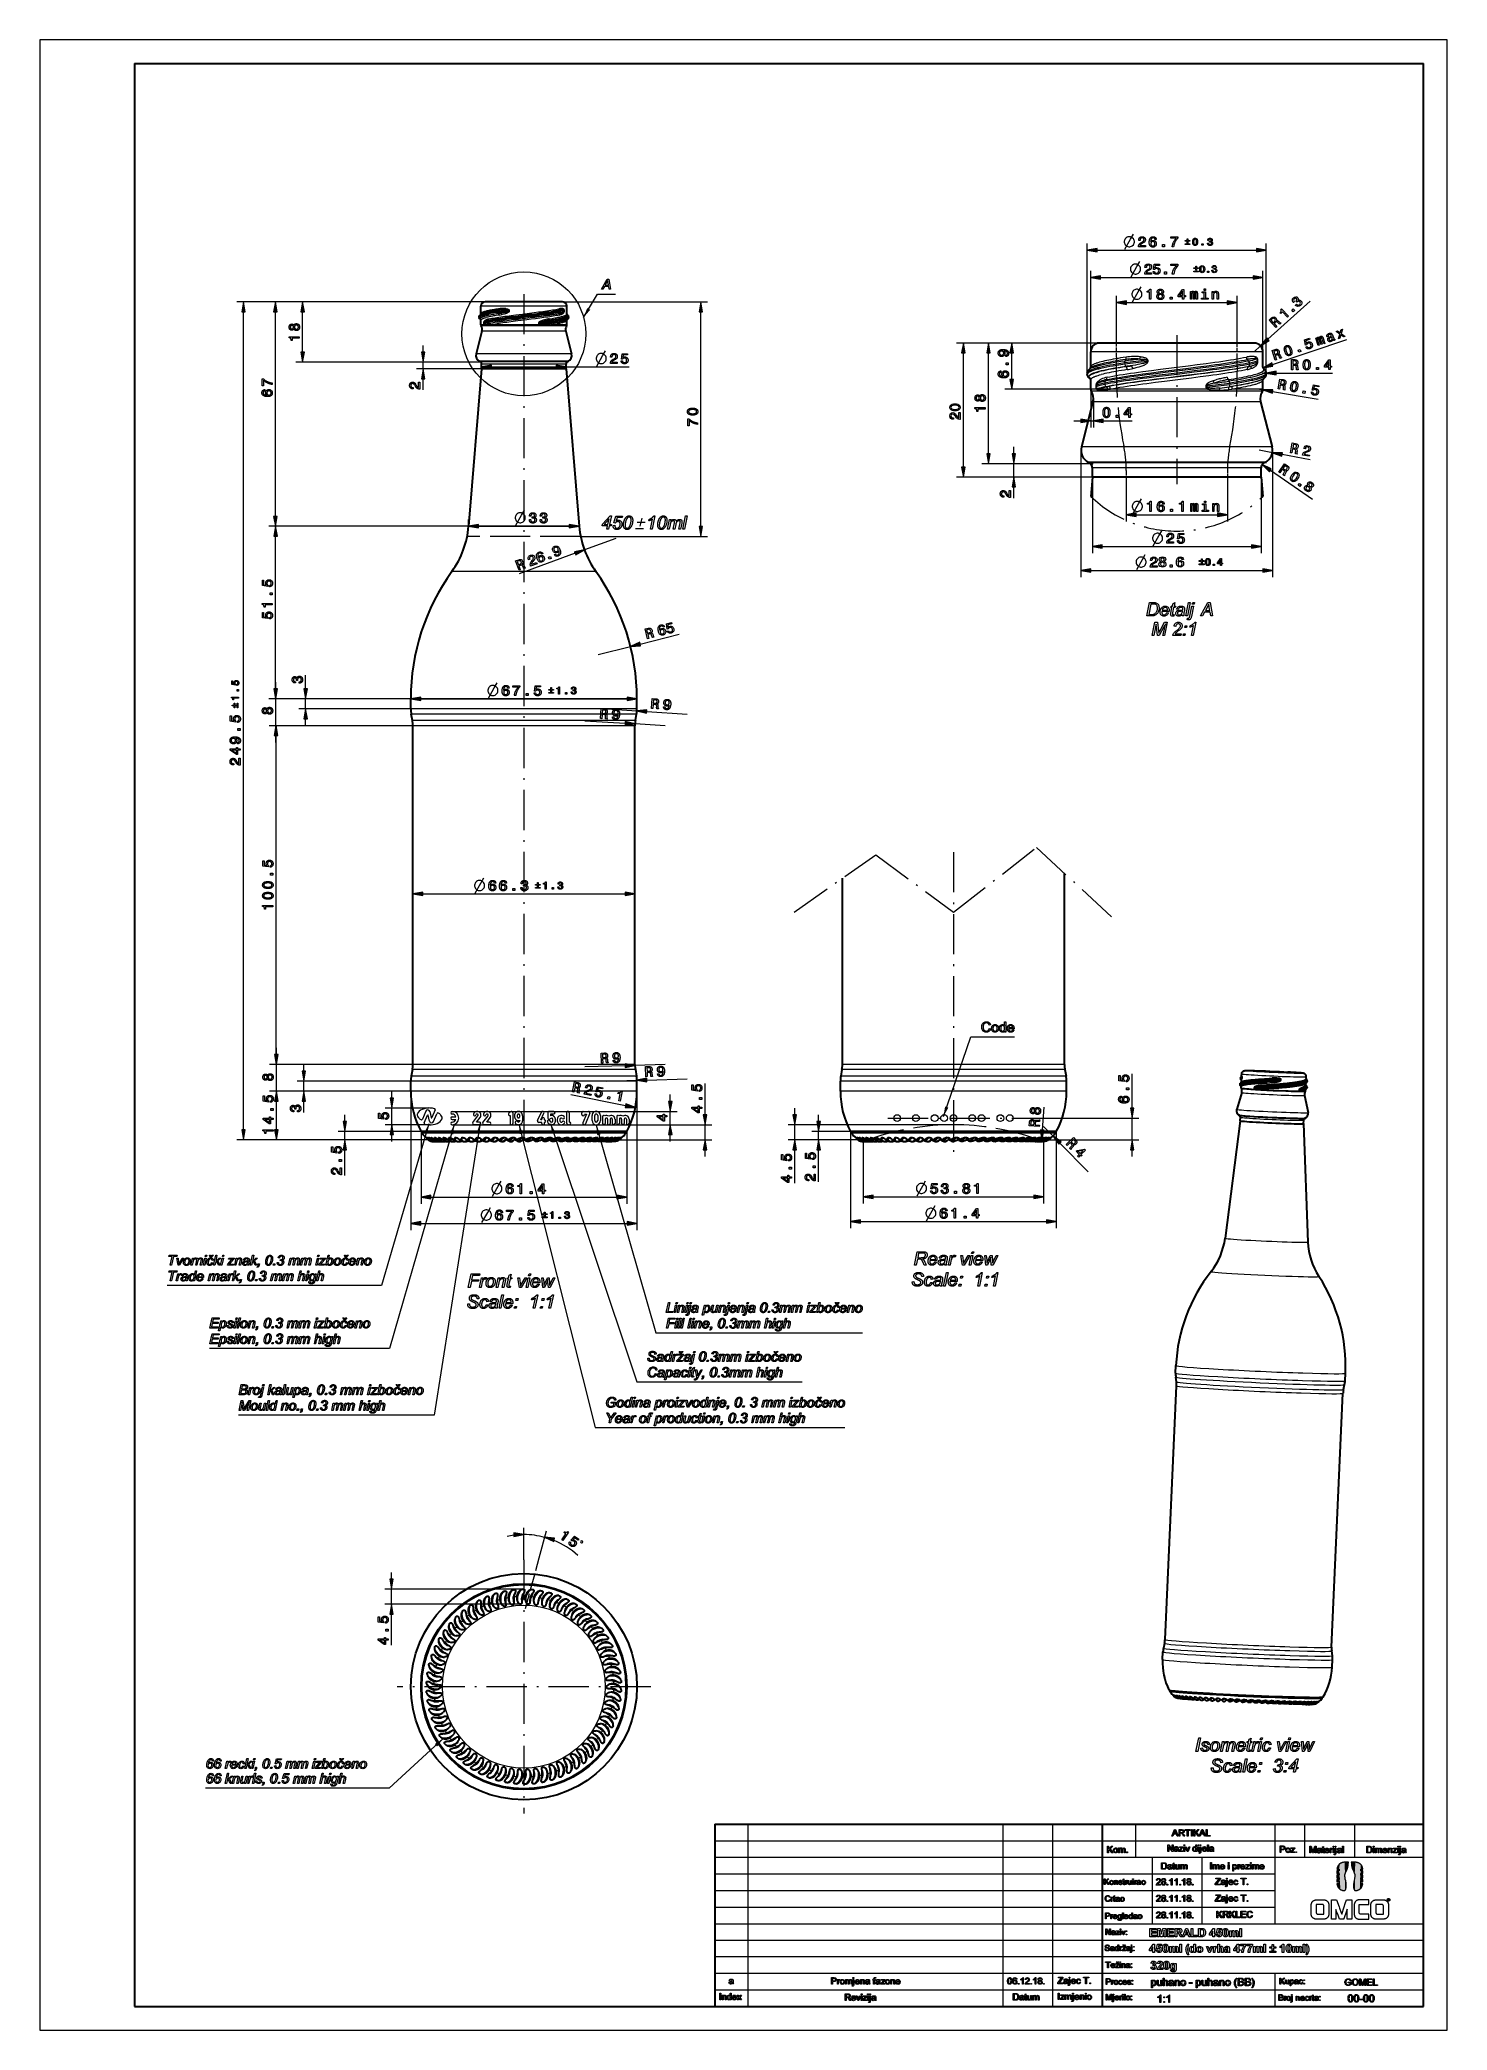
# Model space of a CAD drawing. Extents: x 0 to 420, y 0 to 594.
import ezdxf

# ---------------------------------------------------------------- set-up
doc = ezdxf.new("R2010")
doc.units = 0
doc.linetypes.add('DASHDOT', pattern=[18.5, 12, -3, 0.5, -3])
doc.linetypes.add('DASHED', pattern=[15, 12, -3])

msp = doc.modelspace()

# ---------------------------------------------------------------- linework, layer by layer
at = {"lineweight": 13}
for p, q in [((420.04, 594), (0, 594)), ((0, 594), (0, 0)), ((420.04, 0), (420.04, 594)), ((312.64, 494.34), (312.64, 533.23)), ((315.6, 531.23), (363.09, 531.23)), ((366.04, 494.14), (366.04, 533.23)), ((313.64, 500.9), (313.64, 525.06)), ((316.6, 523.06), (362.09, 523.06)), ((365.04, 500.9), (365.04, 525.06)), ((132.92, 515.81), (58.79, 515.81)), ((60.79, 268.67), (60.79, 512.86)), ((132.92, 515.81), (68.31, 515.81)), ((70.31, 451.77), (70.31, 512.86)), ((132.92, 515.81), (76.45, 515.81)), ((157.32, 514.51), (133.2, 514.51)), ((156.02, 515.81), (199.31, 515.81)), ((197.31, 448.77), (197.31, 512.86)), ((324.3, 515.56), (354.39, 515.56)), ((157.24, 508.64), (133.27, 508.64)), ((156.99, 507.06), (133.49, 507.06)), ((158.71, 500.31), (131.98, 500.31)), ((316.24, 503.5), (273.64, 503.5)), ((275.64, 466.46), (275.64, 500.55)), ((316.24, 503.5), (281.13, 503.5)), ((283.13, 470.46), (283.13, 500.55)), ((316.24, 503.5), (288.06, 503.5)), ((365.04, 500.9), (316.79, 500.9)), ((367.87, 497.06), (390.13, 504.59)), ((131.87, 497.81), (76.45, 497.81)), ((157.07, 497.21), (133.42, 497.21)), ((319.55, 489.7), (288.06, 489.7)), ((364.88, 489.16), (316.93, 489.16)), ((348.51, 489.7), (319.55, 489.7)), ((364.37, 486), (317.38, 486)), ((310.74, 471.5), (310.74, 433.65)), ((367.82, 472.49), (314.35, 472.49)), ((367.94, 471.5), (367.94, 433.65)), ((314.14, 463.5), (273.64, 463.5)), ((314.14, 467.5), (281.13, 467.5)), ((314.14, 467.5), (288.69, 467.5)), ((314.14, 463.5), (288.69, 463.5)), ((314.14, 463.5), (314.14, 440.76)), ((364.54, 466.3), (317.23, 466.3)), ((364.54, 463.5), (364.54, 440.76)), ((327.2, 452.26), (351.49, 452.26)), ((127.97, 448.81), (68.31, 448.81)), ((127.97, 448.81), (68.38, 448.81)), ((70.38, 400.27), (70.38, 445.86)), ((160.97, 448.81), (129.99, 448.81)), ((130.93, 448.86), (158.02, 448.86)), ((161.37, 445.81), (199.31, 445.81)), ((317.1, 442.76), (361.59, 442.76)), ((165.96, 435.32), (125.62, 435.32)), ((313.7, 435.65), (364.99, 435.65)), ((110.72, 397.31), (68.38, 397.31)), ((110.72, 397.31), (68.42, 397.31)), ((110.72, 397.31), (77.34, 397.31)), ((110.72, 394.31), (77.34, 394.31)), ((113.68, 397.31), (175.27, 397.31)), ((178.22, 397.31), (114.86, 397.31)), ((178.22, 394.31), (114.86, 394.31)), ((178.09, 392.77), (114.97, 392.77)), ((111.32, 389.31), (68.42, 389.31)), ((111.32, 389.31), (68.53, 389.31)), ((70.53, 291.17), (70.53, 386.36)), ((177.76, 390.86), (115.27, 390.86)), ((177.62, 389.31), (115.38, 389.31)), ((114.28, 339.11), (174.67, 339.11)), ((111.32, 288.21), (68.53, 288.21)), ((111.32, 288.21), (68.6, 288.21)), ((177.76, 286.67), (115.27, 286.67)), ((177.62, 288.21), (115.38, 288.21)), ((288.64, 286.67), (239.4, 286.67)), ((288.58, 288.21), (239.53, 288.21)), ((110.72, 280.21), (68.6, 280.21)), ((110.72, 280.21), (68.6, 280.21)), ((110.72, 283.21), (76.81, 283.21)), ((110.72, 280.21), (76.81, 280.21)), ((110.72, 280.21), (110.72, 238.78)), ((178.22, 283.21), (114.86, 283.21)), ((178.22, 280.21), (114.86, 280.21)), ((178.09, 284.76), (114.97, 284.76)), ((178.22, 280.21), (178.22, 238.78)), ((288.86, 283.21), (238.93, 283.21)), ((288.86, 280.21), (238.93, 280.21)), ((288.8, 284.76), (239.07, 284.76)), ((123.06, 274.21), (190.18, 274.21)), ((113.77, 268.21), (89.03, 268.21)), ((113.77, 268.21), (113.77, 246.64)), ((174.84, 267.71), (117.82, 267.71)), ((123.06, 270.21), (190.18, 270.21)), ((131.26, 270.21), (200.55, 270.21)), ((175.17, 268.21), (175.17, 246.64)), ((272.68, 270.21), (223.31, 270.21)), ((241.98, 268.21), (241.98, 239.32)), ((287.24, 267.71), (242.31, 267.71)), ((291.76, 272.21), (328, 272.21)), ((303.38, 268.21), (303.38, 239.32)), ((123.87, 265.71), (58.79, 265.71)), ((123.87, 265.71), (68.6, 265.71)), ((123.87, 265.71), (89.03, 265.71)), ((154.87, 265.71), (200.55, 265.71)), ((251.28, 265.71), (223.31, 265.71)), ((251.28, 265.71), (230.44, 265.71)), ((284.25, 265.71), (328, 265.71)), ((116.73, 248.64), (172.22, 248.64)), ((248.73, 248.71), (296.63, 248.71)), ((113.68, 240.78), (175.27, 240.78)), ((244.94, 241.32), (300.43, 241.32)), ((144.27, 131.63), (102.94, 131.63)), ((143.47, 127.13), (102.94, 127.13)), ((211.32, 61.47), (211.32, 7.07)), ((287.4, 61.47), (287.4, 7.07)), ((302.25, 61.47), (302.25, 7.07)), ((368.58, 61.47), (368.58, 31.77)), ((201.42, 56.52), (412.97, 56.52)), ((412.97, 51.57), (201.42, 51.57)), ((201.42, 46.62), (368.58, 46.62)), ((201.42, 41.67), (368.58, 41.67)), ((201.42, 36.72), (368.58, 36.72)), ((201.42, 31.77), (412.97, 31.77)), ((201.42, 26.87), (412.97, 26.87)), ((201.42, 21.97), (412.97, 21.97)), ((201.42, 16.97), (412.97, 16.97)), ((201.42, 12.02), (412.97, 12.02)), ((0, 0), (420.04, 0))]:
    msp.add_line(p, q, dxfattribs=at)
at = {"color": 3, "lineweight": 30}
for p, q in [((28.29, 586.93), (28.29, 7.07)), ((28.29, 586.93), (412.97, 586.93)), ((412.97, 7.07), (412.97, 586.93)), ((201.42, 61.47), (412.97, 61.47)), ((201.42, 61.47), (201.42, 7.07)), ((317.1, 61.47), (317.1, 7.07)), ((28.29, 7.07), (412.97, 7.07))]:
    msp.add_line(p, q, dxfattribs=at)
at = {"linetype": 'DASHDOT', "lineweight": 13}
for p, q in [((144.47, 518.13), (144.47, 263.4)), ((339.34, 505.9), (339.34, 461.37)), ((225.13, 333.68), (249.47, 350.77)), ((249.47, 350.77), (272.68, 333.68)), ((272.68, 333.68), (297.44, 352.95)), ((272.68, 351.59), (272.68, 260.12)), ((297.44, 352.95), (319.96, 332.23)), ((253.09, 272.21), (291.76, 272.21)), ((144.47, 140.38), (144.47, 64.65)), ((182.34, 102.52), (106.61, 102.52))]:
    msp.add_line(p, q, dxfattribs=at)
at = {"lineweight": 13, "ltscale": 0.351588}
for p, q in [((321.34, 503.5), (321.34, 517.56)), ((357.34, 503.5), (357.34, 517.56))]:
    msp.add_line(p, q, dxfattribs=at)
at = {"lineweight": 13, "ltscale": 0.302279}
msp.add_line((78.45, 500.77), (78.45, 512.86), dxfattribs=at)
at = {"lineweight": 30, "ltscale": 0.002518}
for p, q in [((131.12, 511.34), (131.12, 511.24)), ((157.83, 511.34), (157.83, 511.24))]:
    msp.add_line(p, q, dxfattribs=at)
at = {"lineweight": 30, "ltscale": 0.002517}
for p, q in [((131.12, 511.24), (131.12, 511.14)), ((157.83, 511.24), (157.83, 511.14))]:
    msp.add_line(p, q, dxfattribs=at)
at = {"lineweight": 30, "ltscale": 0.008484}
for p, q in [((131.57, 512.05), (131.34, 511.81)), ((157.38, 512.05), (157.61, 511.81))]:
    msp.add_line(p, q, dxfattribs=at)
at = {"lineweight": 13, "ltscale": 0.039327}
msp.add_line((133.2, 514.51), (131.62, 514.51), dxfattribs=at)
at = {"lineweight": 30, "ltscale": 0.057468}
for p, q in [((131.62, 512.22), (131.62, 514.51)), ((157.32, 512.22), (157.32, 514.51))]:
    msp.add_line(p, q, dxfattribs=at)
at = {"lineweight": 30, "ltscale": 0.035348}
msp.add_line((134.34, 515.81), (132.92, 515.81), dxfattribs=at)
at = {"lineweight": 30}
for p, q in [((156.02, 515.81), (134.34, 515.81)), ((362.44, 503.5), (319.07, 503.5)), ((131.87, 495.81), (127.97, 448.81)), ((157.87, 498.01), (132.72, 498.01)), ((157.07, 495.81), (133.42, 495.81)), ((157.07, 495.81), (160.97, 448.81)), ((366.14, 467.9), (315.82, 467.9)), ((364.54, 463.5), (317.23, 463.5)), ((111.32, 288.21), (111.32, 389.31)), ((177.62, 288.21), (177.62, 389.31)), ((305.83, 288.21), (305.83, 345.23)), ((239.53, 288.21), (239.53, 343.79)), ((175.17, 268.21), (117.53, 268.21)), ((287.4, 268.21), (241.98, 268.21)), ((358.28, 271.4), (353.76, 236.33)), ((377.16, 270.55), (378.49, 235.21)), ((335.84, 116.6), (339.27, 192.33)), ((385.51, 114.35), (388.94, 190.08))]:
    msp.add_line(p, q, dxfattribs=at)
at = {"lineweight": 13, "ltscale": 0.002494}
for p, q in [((136.69, 512.85), (136.7, 512.76)), ((136.7, 512.76), (136.71, 512.66)), ((152.4, 509.74), (152.41, 509.64))]:
    msp.add_line(p, q, dxfattribs=at)
at = {"lineweight": 13, "ltscale": 0.006534}
msp.add_line((136.85, 513.37), (136.74, 513.14), dxfattribs=at)
at = {"lineweight": 13, "ltscale": 0.001115}
msp.add_line((136.87, 512.31), (136.9, 512.28), dxfattribs=at)
at = {"lineweight": 13, "ltscale": 0.003116}
msp.add_line((140.13, 513.25), (140.01, 513.25), dxfattribs=at)
at = {"lineweight": 13, "ltscale": 0.00251}
for p, q in [((140.01, 513.25), (140.01, 513.15)), ((140.01, 513.15), (140.01, 513.05)), ((156.54, 513.15), (156.54, 513.25)), ((156.54, 513.05), (156.54, 513.15)), ((132.38, 509.43), (132.38, 509.33)), ((132.38, 509.33), (132.38, 509.23)), ((148.82, 509.43), (148.82, 509.33)), ((148.82, 509.33), (148.82, 509.23))]:
    msp.add_line(p, q, dxfattribs=at)
at = {"lineweight": 13, "ltscale": 0.003117}
msp.add_line((140.13, 513.05), (140.01, 513.05), dxfattribs=at)
at = {"lineweight": 13, "ltscale": 0.002507}
for p, q in [((140.13, 513.25), (140.13, 513.15)), ((140.13, 513.15), (140.13, 513.05)), ((156.57, 513.15), (156.57, 513.25)), ((156.57, 513.05), (156.57, 513.15))]:
    msp.add_line(p, q, dxfattribs=at)
at = {"lineweight": 13, "ltscale": 0.007844}
msp.add_line((155, 513.37), (155.21, 513.14), dxfattribs=at)
at = {"lineweight": 13, "ltscale": 0.001236}
msp.add_line((155.2, 512.31), (155.16, 512.28), dxfattribs=at)
at = {"lineweight": 13, "ltscale": 0.002488}
for p, q in [((155.32, 512.85), (155.33, 512.76)), ((155.33, 512.76), (155.34, 512.66)), ((133.73, 509.74), (133.74, 509.64))]:
    msp.add_line(p, q, dxfattribs=at)
at = {"lineweight": 13, "ltscale": 0.00068689}
msp.add_line((156.54, 513.25), (156.57, 513.25), dxfattribs=at)
at = {"lineweight": 13, "ltscale": 0.000687079}
for p, q in [((156.54, 513.05), (156.57, 513.05)), ((132.41, 509.23), (132.38, 509.23))]:
    msp.add_line(p, q, dxfattribs=at)
at = {"lineweight": 13, "ltscale": 0.424964}
msp.add_line((366.56, 504.63), (379.16, 516.04), dxfattribs=at)
at = {"lineweight": 30, "ltscale": 0.174257}
for p, q in [((131.96, 507.06), (130.24, 500.31)), ((156.99, 507.06), (158.71, 500.31))]:
    msp.add_line(p, q, dxfattribs=at)
at = {"lineweight": 30, "ltscale": 0.035143}
for p, q in [((131.62, 508.91), (131.62, 510.32)), ((157.32, 508.91), (157.32, 510.32))]:
    msp.add_line(p, q, dxfattribs=at)
at = {"lineweight": 13, "ltscale": 0.02112}
msp.add_line((132.47, 508.91), (131.62, 508.91), dxfattribs=at)
at = {"lineweight": 13, "ltscale": 0.039082}
msp.add_line((133.27, 508.64), (131.7, 508.64), dxfattribs=at)
at = {"lineweight": 13, "ltscale": 0.038293}
msp.add_line((133.49, 507.06), (131.96, 507.06), dxfattribs=at)
at = {"lineweight": 13, "ltscale": 0.000687292}
msp.add_line((132.41, 509.43), (132.38, 509.43), dxfattribs=at)
at = {"lineweight": 13, "ltscale": 0.002512}
for p, q in [((132.41, 509.43), (132.41, 509.33)), ((148.94, 509.43), (148.94, 509.33))]:
    msp.add_line(p, q, dxfattribs=at)
at = {"lineweight": 13, "ltscale": 0.002513}
for p, q in [((132.41, 509.33), (132.41, 509.23)), ((148.94, 509.33), (148.94, 509.23))]:
    msp.add_line(p, q, dxfattribs=at)
at = {"lineweight": 13, "ltscale": 0.002075}
msp.add_line((133.1, 509.1), (133.02, 509.09), dxfattribs=at)
at = {"lineweight": 13, "ltscale": 0.002364}
msp.add_line((133.31, 508.79), (133.21, 508.79), dxfattribs=at)
at = {"lineweight": 13, "ltscale": 0.002487}
msp.add_line((133.72, 509.84), (133.73, 509.74), dxfattribs=at)
at = {"lineweight": 13, "ltscale": 0.007303}
msp.add_line((133.97, 510.35), (133.8, 510.12), dxfattribs=at)
at = {"lineweight": 13, "ltscale": 0.001404}
msp.add_line((133.92, 509.3), (133.97, 509.27), dxfattribs=at)
at = {"lineweight": 13, "ltscale": 0.009561}
msp.add_line((134.2, 508.88), (134.58, 508.91), dxfattribs=at)
at = {"lineweight": 13, "ltscale": 0.361909}
msp.add_line((149.06, 508.91), (134.58, 508.91), dxfattribs=at)
at = {"lineweight": 13, "ltscale": 0.00312}
msp.add_line((148.94, 509.43), (148.82, 509.43), dxfattribs=at)
at = {"lineweight": 13, "ltscale": 0.003121}
msp.add_line((148.94, 509.23), (148.82, 509.23), dxfattribs=at)
at = {"lineweight": 13, "ltscale": 0.007136}
msp.add_line((152.13, 510.35), (152.29, 510.12), dxfattribs=at)
at = {"lineweight": 13, "ltscale": 0.012156}
msp.add_line((152.19, 508.88), (152.67, 508.91), dxfattribs=at)
at = {"lineweight": 13, "ltscale": 0.012586}
msp.add_line((152.3, 509.27), (152.79, 509.34), dxfattribs=at)
at = {"lineweight": 13, "ltscale": 0.001068}
msp.add_line((152.33, 509.3), (152.3, 509.27), dxfattribs=at)
at = {"lineweight": 13, "ltscale": 0.002493}
msp.add_line((152.39, 509.84), (152.4, 509.74), dxfattribs=at)
at = {"lineweight": 13, "ltscale": 0.116266}
msp.add_line((157.32, 508.91), (152.67, 508.91), dxfattribs=at)
at = {"lineweight": 30, "ltscale": 0.00162}
msp.add_line((157.35, 510.46), (157.29, 510.42), dxfattribs=at)
at = {"lineweight": 13, "ltscale": 0.051139}
for p, q in [((114.39, 500.77), (114.39, 502.81)), ((70.42, 400.27), (70.42, 402.31)), ((70.6, 275.21), (70.6, 277.26)), ((105.04, 265.21), (105.04, 267.26)), ((188.18, 265.21), (188.18, 267.26)), ((198.55, 260.71), (198.55, 262.76)), ((326, 260.71), (326, 262.76)), ((104.94, 134.58), (104.94, 136.63))]:
    msp.add_line(p, q, dxfattribs=at)
at = {"lineweight": 13, "ltscale": 0.043574}
msp.add_line((131.98, 500.31), (130.24, 500.31), dxfattribs=at)
at = {"lineweight": 13, "ltscale": 0.197279}
msp.add_line((290.06, 492.66), (290.06, 500.55), dxfattribs=at)
at = {"lineweight": 13, "ltscale": 0.078654}
msp.add_line((316.79, 500.9), (313.64, 500.9), dxfattribs=at)
at = {"lineweight": 30, "ltscale": 0.114937}
msp.add_line((313.64, 496.3), (313.64, 500.9), dxfattribs=at)
at = {"lineweight": 30, "ltscale": 0.070696}
msp.add_line((319.07, 503.5), (316.24, 503.5), dxfattribs=at)
at = {"linetype": 'DASHED', "lineweight": 13, "ltscale": 0.105308}
msp.add_line((321.34, 499.29), (321.34, 503.5), dxfattribs=at)
at = {"linetype": 'DASHED', "lineweight": 13, "ltscale": 0.110308}
msp.add_line((357.34, 499.09), (357.34, 503.5), dxfattribs=at)
at = {"lineweight": 13, "ltscale": 0.065}
msp.add_line((362.44, 500.9), (364.37, 502.65), dxfattribs=at)
at = {"lineweight": 30, "ltscale": 0.114936}
msp.add_line((365.04, 496.3), (365.04, 500.9), dxfattribs=at)
at = {"lineweight": 13, "ltscale": 0.487217}
for p, q in [((131.87, 497.81), (112.39, 497.81)), ((131.87, 495.81), (112.39, 495.81))]:
    msp.add_line(p, q, dxfattribs=at)
at = {"lineweight": 13, "ltscale": 0.05}
for p, q in [((114.39, 495.81), (114.39, 497.81)), ((167.98, 272.61), (167.98, 270.61)), ((172.17, 272.61), (172.17, 270.61))]:
    msp.add_line(p, q, dxfattribs=at)
at = {"lineweight": 30, "ltscale": 0.04101}
msp.add_line((132.72, 498.01), (131.07, 498.01), dxfattribs=at)
at = {"lineweight": 13, "ltscale": 0.038562}
msp.add_line((133.42, 497.21), (131.87, 497.21), dxfattribs=at)
at = {"lineweight": 30, "ltscale": 0.035001}
for p, q in [((131.87, 495.81), (131.87, 497.21)), ((157.07, 495.81), (157.07, 497.21))]:
    msp.add_line(p, q, dxfattribs=at)
at = {"lineweight": 30, "ltscale": 0.038562}
msp.add_line((133.42, 495.81), (131.87, 495.81), dxfattribs=at)
at = {"lineweight": 13, "ltscale": 0.482279}
msp.add_line((134.83, 496.39), (154.12, 496.39), dxfattribs=at)
at = {"lineweight": 13, "ltscale": 0.469465}
msp.add_line((157.07, 496.39), (175.85, 496.39), dxfattribs=at)
at = {"lineweight": 30, "ltscale": 0.005035}
for p, q in [((312.64, 494.55), (312.64, 494.34)), ((366.04, 494.55), (366.04, 494.34))]:
    msp.add_line(p, q, dxfattribs=at)
at = {"lineweight": 30, "ltscale": 0.005034}
for p, q in [((312.64, 494.34), (312.64, 494.14)), ((366.04, 494.34), (366.04, 494.14))]:
    msp.add_line(p, q, dxfattribs=at)
at = {"lineweight": 30, "ltscale": 0.016968}
for p, q in [((313.54, 495.98), (313.07, 495.5)), ((365.14, 495.98), (365.62, 495.5))]:
    msp.add_line(p, q, dxfattribs=at)
at = {"lineweight": 13, "ltscale": 0.004987}
for p, q in [((323.78, 497.58), (323.8, 497.38)), ((355.17, 491.55), (355.19, 491.35))]:
    msp.add_line(p, q, dxfattribs=at)
at = {"lineweight": 13, "ltscale": 0.004986}
for p, q in [((323.8, 497.38), (323.82, 497.18)), ((355.19, 491.35), (355.21, 491.15))]:
    msp.add_line(p, q, dxfattribs=at)
at = {"lineweight": 13, "ltscale": 0.013071}
msp.add_line((324.09, 498.61), (323.86, 498.14), dxfattribs=at)
at = {"lineweight": 13, "ltscale": 0.002229}
msp.add_line((324.13, 496.5), (324.19, 496.44), dxfattribs=at)
at = {"lineweight": 13, "ltscale": 0.006232}
msp.add_line((330.65, 498.37), (330.4, 498.36), dxfattribs=at)
at = {"lineweight": 13, "ltscale": 0.005021}
for p, q in [((330.4, 498.36), (330.4, 498.16)), ((363.47, 498.16), (363.47, 498.36))]:
    msp.add_line(p, q, dxfattribs=at)
at = {"lineweight": 13, "ltscale": 0.00502}
for p, q in [((330.4, 498.16), (330.41, 497.96)), ((363.47, 497.96), (363.47, 498.16)), ((315.16, 490.53), (315.15, 490.33)), ((348.03, 490.53), (348.03, 490.33))]:
    msp.add_line(p, q, dxfattribs=at)
at = {"lineweight": 13, "ltscale": 0.006233}
msp.add_line((330.65, 497.97), (330.41, 497.96), dxfattribs=at)
at = {"lineweight": 13, "ltscale": 0.005015}
for p, q in [((330.65, 498.37), (330.65, 498.17)), ((363.53, 498.17), (363.53, 498.37))]:
    msp.add_line(p, q, dxfattribs=at)
at = {"lineweight": 13, "ltscale": 0.005014}
for p, q in [((330.65, 498.17), (330.65, 497.97)), ((363.53, 497.97), (363.53, 498.17))]:
    msp.add_line(p, q, dxfattribs=at)
at = {"lineweight": 13, "ltscale": 0.015691}
msp.add_line((360.39, 498.61), (360.81, 498.14), dxfattribs=at)
at = {"lineweight": 13, "ltscale": 0.002472}
msp.add_line((360.8, 496.5), (360.72, 496.44), dxfattribs=at)
at = {"lineweight": 13, "ltscale": 0.004975}
for p, q in [((361.04, 497.58), (361.05, 497.38)), ((361.05, 497.38), (361.07, 497.18)), ((317.84, 491.55), (317.85, 491.35)), ((317.85, 491.35), (317.87, 491.15))]:
    msp.add_line(p, q, dxfattribs=at)
at = {"lineweight": 13, "ltscale": 0.001374}
for p, q in [((363.47, 498.36), (363.53, 498.37)), ((363.47, 497.96), (363.53, 497.97)), ((315.21, 490.33), (315.15, 490.33))]:
    msp.add_line(p, q, dxfattribs=at)
at = {"lineweight": 13, "ltscale": 0.029868}
msp.add_line((364.85, 494.54), (366.04, 494.55), dxfattribs=at)
at = {"lineweight": 13, "ltscale": 0.42036}
msp.add_line((369, 494.55), (385.81, 494.56), dxfattribs=at)
at = {"lineweight": 13, "ltscale": 0.083759}
msp.add_line((114.39, 489.51), (114.39, 492.86), dxfattribs=at)
at = {"lineweight": 30, "ltscale": 0.070287}
for p, q in [((313.64, 489.7), (313.64, 492.51)), ((365.04, 489.7), (365.04, 492.51))]:
    msp.add_line(p, q, dxfattribs=at)
at = {"lineweight": 13, "ltscale": 0.284917}
msp.add_line((313.64, 489.7), (313.64, 478.3), dxfattribs=at)
at = {"lineweight": 13, "ltscale": 0.042239}
msp.add_line((315.33, 489.7), (313.64, 489.7), dxfattribs=at)
at = {"lineweight": 13, "ltscale": 0.078164}
msp.add_line((316.93, 489.16), (313.8, 489.16), dxfattribs=at)
at = {"lineweight": 13, "ltscale": 0.005019}
for p, q in [((315.16, 490.73), (315.16, 490.53)), ((348.03, 490.73), (348.03, 490.53))]:
    msp.add_line(p, q, dxfattribs=at)
at = {"lineweight": 13, "ltscale": 0.001375}
msp.add_line((315.21, 490.73), (315.16, 490.73), dxfattribs=at)
at = {"lineweight": 13, "ltscale": 0.005025}
for p, q in [((315.21, 490.73), (315.21, 490.53)), ((315.21, 490.53), (315.21, 490.33)), ((348.28, 490.73), (348.28, 490.53))]:
    msp.add_line(p, q, dxfattribs=at)
at = {"lineweight": 13, "ltscale": 0.00415}
msp.add_line((316.59, 490.08), (316.42, 490.04), dxfattribs=at)
at = {"lineweight": 13, "ltscale": 0.004728}
msp.add_line((317.01, 489.46), (316.82, 489.45), dxfattribs=at)
at = {"lineweight": 13, "ltscale": 0.014607}
msp.add_line((318.33, 492.58), (317.99, 492.11), dxfattribs=at)
at = {"lineweight": 13, "ltscale": 0.002807}
msp.add_line((318.24, 490.47), (318.33, 490.4), dxfattribs=at)
at = {"lineweight": 13, "ltscale": 0.019123}
msp.add_line((318.79, 489.62), (319.55, 489.7), dxfattribs=at)
at = {"lineweight": 13, "ltscale": 0.006239}
msp.add_line((348.28, 490.73), (348.03, 490.73), dxfattribs=at)
at = {"lineweight": 13, "ltscale": 0.006242}
msp.add_line((348.28, 490.33), (348.03, 490.33), dxfattribs=at)
at = {"lineweight": 13, "ltscale": 0.005026}
msp.add_line((348.28, 490.53), (348.28, 490.33), dxfattribs=at)
at = {"lineweight": 13, "ltscale": 0.014272}
msp.add_line((354.65, 492.58), (354.97, 492.11), dxfattribs=at)
at = {"lineweight": 13, "ltscale": 0.024312}
msp.add_line((354.77, 489.62), (355.74, 489.7), dxfattribs=at)
at = {"lineweight": 13, "ltscale": 0.025172}
msp.add_line((354.98, 490.4), (355.98, 490.56), dxfattribs=at)
at = {"lineweight": 13, "ltscale": 0.002136}
msp.add_line((355.04, 490.47), (354.98, 490.4), dxfattribs=at)
at = {"lineweight": 13, "ltscale": 0.232532}
msp.add_line((365.04, 489.7), (355.74, 489.7), dxfattribs=at)
at = {"lineweight": 13, "ltscale": 0.025}
msp.add_line((364.04, 489.7), (365.03, 489.54), dxfattribs=at)
at = {"lineweight": 30, "ltscale": 0.00324}
msp.add_line((365.09, 492.79), (364.98, 492.72), dxfattribs=at)
at = {"lineweight": 13, "ltscale": 0.345305}
msp.add_line((367.94, 489.05), (381.57, 486.8), dxfattribs=at)
at = {"lineweight": 30, "ltscale": 0.348514}
for p, q in [((314.32, 486), (310.87, 472.49)), ((364.37, 486), (367.82, 472.49))]:
    msp.add_line(p, q, dxfattribs=at)
at = {"lineweight": 13, "ltscale": 0.076586}
msp.add_line((317.38, 486), (314.32, 486), dxfattribs=at)
at = {"lineweight": 13, "ltscale": 0.217094}
msp.add_line((314.44, 486.99), (314.44, 478.3), dxfattribs=at)
at = {"lineweight": 13, "ltscale": 0.05114}
for p, q in [((308.64, 480.3), (310.69, 480.3)), ((290.69, 470.46), (290.69, 472.5)), ((70.42, 384.31), (70.42, 386.36)), ((79.34, 389.31), (79.34, 391.36)), ((70.6, 291.17), (70.6, 293.21)), ((78.81, 286.17), (78.81, 288.21)), ((105.04, 278.17), (105.04, 280.21)), ((188.18, 277.17), (188.18, 279.21)), ((225.31, 273.17), (225.31, 275.21)), ((91.03, 271.17), (91.03, 273.21)), ((232.44, 271.17), (232.44, 273.21))]:
    msp.add_line(p, q, dxfattribs=at)
at = {"lineweight": 13, "ltscale": 0.02}
msp.add_line((313.64, 480.3), (314.44, 480.3), dxfattribs=at)
at = {"lineweight": 13, "ltscale": 0.216573}
msp.add_line((317.4, 480.3), (326.06, 480.3), dxfattribs=at)
at = {"lineweight": 13, "ltscale": 0.087148}
msp.add_line((314.35, 472.49), (310.87, 472.49), dxfattribs=at)
at = {"lineweight": 13, "ltscale": 0.1}
for p, q in [((367.87, 470.76), (363.94, 471.5)), ((290.69, 463.5), (290.69, 467.5)), ((188.18, 270.21), (188.18, 274.21)), ((299.59, 269.71), (302.39, 266.86))]:
    msp.add_line(p, q, dxfattribs=at)
at = {"lineweight": 13, "ltscale": 0.212894}
msp.add_line((379.14, 468.63), (370.78, 470.21), dxfattribs=at)
at = {"lineweight": 30, "ltscale": 0.082019}
msp.add_line((315.82, 467.9), (312.54, 467.9), dxfattribs=at)
at = {"lineweight": 30, "ltscale": 0.144345}
for p, q in [((314.14, 463.5), (313.66, 457.75)), ((364.54, 463.5), (365.02, 457.75))]:
    msp.add_line(p, q, dxfattribs=at)
at = {"lineweight": 13, "ltscale": 0.077123}
msp.add_line((317.23, 466.3), (314.14, 466.3), dxfattribs=at)
at = {"lineweight": 30, "ltscale": 0.07}
for p, q in [((314.14, 463.5), (314.14, 466.3)), ((364.54, 463.5), (364.54, 466.3))]:
    msp.add_line(p, q, dxfattribs=at)
at = {"lineweight": 30, "ltscale": 0.077123}
msp.add_line((317.23, 463.5), (314.14, 463.5), dxfattribs=at)
at = {"linetype": 'DASHED', "lineweight": 13, "ltscale": 0.049529}
msp.add_line((324.24, 465.48), (324.24, 463.5), dxfattribs=at)
at = {"lineweight": 13, "ltscale": 0.330917}
for p, q in [((324.24, 463.5), (324.24, 450.26)), ((354.44, 463.5), (354.44, 450.26))]:
    msp.add_line(p, q, dxfattribs=at)
at = {"linetype": 'DASHED', "lineweight": 13, "ltscale": 0.04453}
msp.add_line((354.44, 465.28), (354.44, 463.5), dxfattribs=at)
at = {"lineweight": 13, "ltscale": 0.382455}
msp.add_line((367.26, 465.53), (379.86, 456.87), dxfattribs=at)
at = {"lineweight": 13, "ltscale": 0.084234}
msp.add_line((290.69, 457.18), (290.69, 460.55), dxfattribs=at)
at = {"linetype": 'DASHED', "lineweight": 13}
msp.add_line((161.37, 445.81), (127.58, 445.81), dxfattribs=at)
at = {"lineweight": 13, "ltscale": 0.05107}
for p, q in [((127.97, 448.81), (127.97, 450.86)), ((160.97, 448.81), (160.97, 450.86))]:
    msp.add_line(p, q, dxfattribs=at)
at = {"lineweight": 13, "ltscale": 0.050497}
msp.add_line((129.99, 448.81), (127.97, 448.81), dxfattribs=at)
at = {"lineweight": 13, "ltscale": 0.444535}
msp.add_line((159.76, 440.76), (143.06, 434.63), dxfattribs=at)
at = {"lineweight": 13, "ltscale": 0.25}
for p, q in [((171.92, 445.22), (162.53, 441.77)), ((166.61, 410.56), (176.31, 412.97))]:
    msp.add_line(p, q, dxfattribs=at)
at = {"lineweight": 13, "ltscale": 0.065744}
msp.add_line((125.62, 435.32), (122.99, 435.32), dxfattribs=at)
at = {"lineweight": 13, "ltscale": 0.301139}
for p, q in [((179.18, 413.68), (190.87, 416.58)), ((174.69, 389.99), (162.66, 390.67))]:
    msp.add_line(p, q, dxfattribs=at)
at = {"lineweight": 13, "ltscale": 0.102465}
msp.add_line((79.34, 400.27), (79.34, 404.37), dxfattribs=at)
at = {"lineweight": 13, "ltscale": 0.2}
for p, q in [((70.42, 389.31), (70.42, 397.31)), ((70.6, 280.21), (70.6, 288.21))]:
    msp.add_line(p, q, dxfattribs=at)
at = {"lineweight": 13, "ltscale": 0.075}
for p, q in [((79.34, 394.31), (79.34, 397.31)), ((78.81, 280.21), (78.81, 283.21))]:
    msp.add_line(p, q, dxfattribs=at)
at = {"lineweight": 13, "ltscale": 0.10329}
for p, q in [((114.86, 397.31), (110.72, 397.31)), ((114.86, 394.31), (110.72, 394.31)), ((114.86, 283.21), (110.72, 283.21)), ((114.86, 280.21), (110.72, 280.21))]:
    msp.add_line(p, q, dxfattribs=at)
at = {"lineweight": 30, "ltscale": 0.075}
for p, q in [((110.72, 394.31), (110.72, 397.31)), ((178.22, 394.31), (178.22, 397.31)), ((110.72, 280.21), (110.72, 283.21)), ((178.22, 280.21), (178.22, 283.21)), ((238.93, 280.21), (238.93, 283.21)), ((306.43, 280.21), (306.43, 283.21))]:
    msp.add_line(p, q, dxfattribs=at)
at = {"lineweight": 13, "ltscale": 0.102881}
for p, q in [((114.97, 392.77), (110.86, 392.77)), ((114.97, 284.76), (110.86, 284.76))]:
    msp.add_line(p, q, dxfattribs=at)
at = {"lineweight": 30, "ltscale": 0.048477}
for p, q in [((111.19, 390.86), (110.86, 392.77)), ((177.76, 390.86), (178.09, 392.77)), ((239.4, 286.67), (239.07, 284.76)), ((305.97, 286.67), (306.3, 284.76))]:
    msp.add_line(p, q, dxfattribs=at)
at = {"lineweight": 13, "ltscale": 0.225}
for p, q in [((169.22, 394.31), (178.21, 393.73)), ((186.62, 389.31), (177.64, 389.82)), ((186.62, 288.21), (177.63, 287.93)), ((169.22, 283.21), (178.22, 283.48))]:
    msp.add_line(p, q, dxfattribs=at)
at = {"lineweight": 13, "ltscale": 0.30114}
for p, q in [((181.15, 393.54), (193.17, 392.75)), ((174.68, 287.84), (162.64, 287.46)), ((181.17, 283.56), (193.21, 283.91)), ((304.46, 264.76), (312.91, 256.17))]:
    msp.add_line(p, q, dxfattribs=at)
at = {"lineweight": 13, "ltscale": 0.101862}
for p, q in [((115.27, 390.86), (111.19, 390.86)), ((115.27, 286.67), (111.19, 286.67))]:
    msp.add_line(p, q, dxfattribs=at)
at = {"lineweight": 13, "ltscale": 0.101454}
for p, q in [((115.38, 389.31), (111.32, 389.31)), ((115.38, 288.21), (111.32, 288.21))]:
    msp.add_line(p, q, dxfattribs=at)
at = {"lineweight": 30, "ltscale": 0.048476}
for p, q in [((111.19, 286.67), (110.86, 284.76)), ((177.76, 286.67), (178.09, 284.76))]:
    msp.add_line(p, q, dxfattribs=at)
at = {"lineweight": 13, "ltscale": 0.431426}
msp.add_line((305.83, 288.21), (288.58, 288.21), dxfattribs=at)
at = {"lineweight": 13, "ltscale": 0.433164}
msp.add_line((305.97, 286.67), (288.64, 286.67), dxfattribs=at)
at = {"lineweight": 13, "ltscale": 0.255867}
msp.add_line((326, 275.17), (326, 285.4), dxfattribs=at)
at = {"lineweight": 30, "ltscale": 0.013681}
for p, q in [((358.7, 284.87), (358.73, 285.42)), ((377.96, 284), (377.98, 284.55))]:
    msp.add_line(p, q, dxfattribs=at)
at = {"lineweight": 13, "ltscale": 0.234132}
msp.add_line((198.55, 273.17), (198.55, 282.53), dxfattribs=at)
at = {"lineweight": 13, "ltscale": 0.437496}
msp.add_line((306.3, 284.76), (288.8, 284.76), dxfattribs=at)
at = {"lineweight": 13, "ltscale": 0.439235}
for p, q in [((306.43, 283.21), (288.86, 283.21)), ((306.43, 280.21), (288.86, 280.21))]:
    msp.add_line(p, q, dxfattribs=at)
at = {"lineweight": 30, "ltscale": 0.130659}
for p, q in [((358.73, 279.83), (357.21, 274.83)), ((377.48, 278.98), (378.54, 273.86))]:
    msp.add_line(p, q, dxfattribs=at)
at = {"lineweight": 30, "ltscale": 0.001889}
msp.add_line((358.21, 282.36), (358.21, 282.29), dxfattribs=at)
at = {"lineweight": 30, "ltscale": 0.001888}
msp.add_line((358.21, 282.29), (358.21, 282.21), dxfattribs=at)
at = {"lineweight": 30, "ltscale": 0.001887}
for p, q in [((358.3, 284.22), (358.3, 284.14)), ((358.3, 284.14), (358.3, 284.07)), ((378.22, 281.46), (378.21, 281.38)), ((378.3, 283.3), (378.29, 283.23))]:
    msp.add_line(p, q, dxfattribs=at)
at = {"lineweight": 30, "ltscale": 0.000473849}
msp.add_line((358.32, 283.93), (358.31, 283.95), dxfattribs=at)
at = {"lineweight": 30, "ltscale": 0.006361}
msp.add_line((358.55, 282.84), (358.36, 282.67), dxfattribs=at)
at = {"lineweight": 30, "ltscale": 0.005444}
msp.add_line((358.58, 284.62), (358.42, 284.47), dxfattribs=at)
at = {"lineweight": 13, "ltscale": 0.001113}
msp.add_line((358.44, 283.79), (358.47, 283.76), dxfattribs=at)
at = {"lineweight": 30, "ltscale": 0.000738287}
msp.add_line((358.48, 281.77), (358.5, 281.76), dxfattribs=at)
at = {"lineweight": 30, "ltscale": 0.009055}
for p, q in [((358.54, 281.22), (358.55, 281.58)), ((377.79, 280.35), (377.81, 280.71))]:
    msp.add_line(p, q, dxfattribs=at)
at = {"lineweight": 30, "ltscale": 0.000646455}
msp.add_line((358.56, 283.65), (358.58, 283.64), dxfattribs=at)
at = {"lineweight": 30, "ltscale": 0.011691}
for p, q in [((358.62, 283), (358.64, 283.47)), ((377.87, 282.13), (377.89, 282.6))]:
    msp.add_line(p, q, dxfattribs=at)
at = {"lineweight": 13, "ltscale": 0.001883}
msp.add_line((358.9, 284.34), (358.91, 284.41), dxfattribs=at)
at = {"lineweight": 13, "ltscale": 0.001882}
for p, q in [((358.9, 284.26), (358.9, 284.34)), ((362.36, 281.27), (362.35, 281.19)), ((362.35, 281.19), (362.35, 281.12)), ((370.42, 283.65), (370.43, 283.73)), ((370.42, 283.58), (370.42, 283.65)), ((375.84, 280.62), (375.85, 280.7)), ((375.84, 280.55), (375.84, 280.62))]:
    msp.add_line(p, q, dxfattribs=at)
at = {"lineweight": 13, "ltscale": 0.000843621}
msp.add_line((358.9, 284.26), (358.93, 284.26), dxfattribs=at)
at = {"lineweight": 13, "ltscale": 0.000842457}
msp.add_line((358.91, 284.41), (358.94, 284.41), dxfattribs=at)
at = {"lineweight": 13, "ltscale": 0.001881}
msp.add_line((358.93, 284.26), (358.94, 284.33), dxfattribs=at)
at = {"lineweight": 13, "ltscale": 0.00188}
for p, q in [((358.94, 284.33), (358.94, 284.41)), ((370.51, 283.65), (370.51, 283.73)), ((370.51, 283.58), (370.51, 283.65))]:
    msp.add_line(p, q, dxfattribs=at)
at = {"lineweight": 13, "ltscale": 0.00171}
msp.add_line((362.42, 281.11), (362.35, 281.12), dxfattribs=at)
at = {"lineweight": 13, "ltscale": 0.001708}
msp.add_line((362.42, 281.26), (362.36, 281.27), dxfattribs=at)
at = {"lineweight": 13, "ltscale": 0.001884}
for p, q in [((362.42, 281.26), (362.42, 281.19)), ((362.42, 281.19), (362.42, 281.11)), ((375.91, 280.62), (375.91, 280.7)), ((375.91, 280.55), (375.91, 280.62))]:
    msp.add_line(p, q, dxfattribs=at)
at = {"lineweight": 13, "ltscale": 0.003089}
msp.add_line((363.52, 280.94), (363.64, 280.94), dxfattribs=at)
at = {"lineweight": 13, "ltscale": 0.003245}
msp.add_line((363.59, 280.71), (363.72, 280.71), dxfattribs=at)
at = {"lineweight": 13, "ltscale": 0.001875}
for p, q in [((364.67, 281.43), (364.67, 281.36)), ((364.67, 281.36), (364.68, 281.28)), ((367.83, 283.54), (367.84, 283.46)), ((367.84, 283.46), (367.85, 283.39))]:
    msp.add_line(p, q, dxfattribs=at)
at = {"lineweight": 13, "ltscale": 0.00462}
msp.add_line((364.74, 281.82), (364.68, 281.64), dxfattribs=at)
at = {"lineweight": 13, "ltscale": 0.000714841}
msp.add_line((364.75, 281.02), (364.77, 281), dxfattribs=at)
at = {"lineweight": 13, "ltscale": 0.011226}
msp.add_line((364.77, 281), (365.21, 281.04), dxfattribs=at)
at = {"lineweight": 13, "ltscale": 0.010954}
msp.add_line((364.85, 280.71), (365.29, 280.71), dxfattribs=at)
at = {"lineweight": 13, "ltscale": 0.004507}
msp.add_line((367.82, 283.93), (367.82, 283.75), dxfattribs=at)
at = {"lineweight": 13, "ltscale": 0.018278}
msp.add_line((368.6, 283.19), (367.87, 283.13), dxfattribs=at)
at = {"lineweight": 13, "ltscale": 0.000546129}
msp.add_line((367.87, 283.13), (367.88, 283.11), dxfattribs=at)
at = {"lineweight": 13, "ltscale": 0.002241}
for p, q in [((370.42, 283.58), (370.51, 283.58)), ((370.43, 283.73), (370.51, 283.73))]:
    msp.add_line(p, q, dxfattribs=at)
at = {"lineweight": 13, "ltscale": 0.001681}
msp.add_line((375.84, 280.55), (375.91, 280.55), dxfattribs=at)
at = {"lineweight": 13, "ltscale": 0.001679}
msp.add_line((375.85, 280.7), (375.91, 280.7), dxfattribs=at)
at = {"lineweight": 13, "ltscale": 0.003853}
msp.add_line((377.2, 280.28), (377.35, 280.31), dxfattribs=at)
at = {"lineweight": 13, "ltscale": 0.006192}
msp.add_line((377.31, 281.38), (377.47, 281.19), dxfattribs=at)
at = {"lineweight": 13, "ltscale": 0.001096}
msp.add_line((377.42, 280.58), (377.38, 280.56), dxfattribs=at)
at = {"lineweight": 13, "ltscale": 0.001857}
for p, q in [((377.56, 280.98), (377.56, 280.9)), ((377.56, 280.9), (377.56, 280.83))]:
    msp.add_line(p, q, dxfattribs=at)
at = {"lineweight": 30, "ltscale": 0.001148}
msp.add_line((377.75, 280.72), (377.71, 280.7), dxfattribs=at)
at = {"lineweight": 30, "ltscale": 0.001142}
msp.add_line((377.83, 282.6), (377.79, 282.58), dxfattribs=at)
at = {"lineweight": 30, "ltscale": 0.006037}
msp.add_line((377.89, 282.06), (378.05, 281.88), dxfattribs=at)
at = {"lineweight": 30, "ltscale": 0.000256948}
msp.add_line((377.9, 282.64), (377.9, 282.63), dxfattribs=at)
at = {"lineweight": 13, "ltscale": 0.006256}
msp.add_line((378.04, 283.67), (378.21, 283.49), dxfattribs=at)
at = {"lineweight": 30, "ltscale": 0.004819}
msp.add_line((378.05, 283.76), (378.17, 283.61), dxfattribs=at)
at = {"lineweight": 30, "ltscale": 0.001886}
for p, q in [((378.21, 281.38), (378.21, 281.31)), ((378.29, 283.23), (378.29, 283.15))]:
    msp.add_line(p, q, dxfattribs=at)
at = {"lineweight": 30, "ltscale": 0.000358293}
msp.add_line((378.27, 283.04), (378.27, 283.06), dxfattribs=at)
at = {"lineweight": 13, "ltscale": 0.001855}
for p, q in [((378.29, 283.2), (378.28, 283.13)), ((378.29, 283.27), (378.29, 283.2))]:
    msp.add_line(p, q, dxfattribs=at)
at = {"lineweight": 13, "ltscale": 0.214779}
msp.add_line((70.6, 268.67), (70.6, 277.26), dxfattribs=at)
at = {"lineweight": 13, "ltscale": 0.085858}
msp.add_line((78.81, 273.83), (78.81, 277.26), dxfattribs=at)
at = {"lineweight": 13, "ltscale": 0.327966}
msp.add_line((116.16, 275.21), (103.04, 275.21), dxfattribs=at)
at = {"lineweight": 13, "ltscale": 0.124964}
msp.add_line((105.04, 270.21), (105.04, 275.21), dxfattribs=at)
at = {"lineweight": 13, "ltscale": 0.063986}
msp.add_line((115.17, 274.27), (114.18, 271.91), dxfattribs=at)
at = {"lineweight": 13, "ltscale": 0.046474}
msp.add_line((116.36, 274.18), (116.82, 272.37), dxfattribs=at)
at = {"lineweight": 13, "ltscale": 0.062228}
for p, q in [((117.96, 274.66), (117.02, 272.36)), ((114.75, 270.77), (115.69, 273.07))]:
    msp.add_line(p, q, dxfattribs=at)
at = {"lineweight": 13, "ltscale": 0.063987}
msp.add_line((117.54, 271.16), (118.53, 273.52), dxfattribs=at)
at = {"lineweight": 13, "ltscale": 0.016781}
msp.add_line((140.49, 274.11), (140, 273.65), dxfattribs=at)
at = {"lineweight": 13, "ltscale": 0.08}
msp.add_line((141.16, 273.81), (141.16, 270.61), dxfattribs=at)
at = {"lineweight": 13, "ltscale": 0.069773}
msp.add_line((148.55, 271.46), (149.74, 273.98), dxfattribs=at)
at = {"lineweight": 13, "ltscale": 0.054066}
msp.add_line((149.54, 271.69), (150.46, 273.65), dxfattribs=at)
at = {"lineweight": 13, "ltscale": 0.040172}
msp.add_line((151.62, 273.81), (151.62, 272.21), dxfattribs=at)
at = {"lineweight": 13, "ltscale": 0.033931}
msp.add_line((153.38, 274.21), (152.02, 274.21), dxfattribs=at)
at = {"lineweight": 13, "ltscale": 0.023931}
msp.add_line((153.38, 273.41), (152.42, 273.41), dxfattribs=at)
at = {"lineweight": 13, "ltscale": 0.012261}
msp.add_line((152.42, 273.41), (152.42, 272.92), dxfattribs=at)
at = {"lineweight": 13, "ltscale": 0.071623}
msp.add_line((157.17, 273.81), (157.17, 270.95), dxfattribs=at)
at = {"lineweight": 13, "ltscale": 0.06756}
msp.add_line((157.97, 273.81), (157.97, 271.11), dxfattribs=at)
at = {"lineweight": 13, "ltscale": 0.417151}
msp.add_line((174.85, 275.9), (158.48, 279.15), dxfattribs=at)
at = {"lineweight": 13, "ltscale": 0.013986}
msp.add_line((161.78, 273.26), (161.78, 273.81), dxfattribs=at)
at = {"lineweight": 13, "ltscale": 0.071295}
msp.add_line((163.15, 273.41), (162.11, 270.76), dxfattribs=at)
at = {"lineweight": 13, "ltscale": 0.03898}
msp.add_line((162.18, 274.21), (163.74, 274.21), dxfattribs=at)
at = {"lineweight": 13, "ltscale": 0.014293}
msp.add_line((162.58, 273.41), (163.15, 273.41), dxfattribs=at)
at = {"lineweight": 13, "ltscale": 0.085982}
msp.add_line((164.11, 273.67), (162.85, 270.47), dxfattribs=at)
at = {"lineweight": 13, "ltscale": 0.170513}
msp.add_line((299.22, 268.68), (299.72, 275.49), dxfattribs=at)
at = {"lineweight": 13, "ltscale": 0.0625}
for p, q in [((91.03, 265.71), (91.03, 268.21)), ((232.44, 265.71), (232.44, 268.21))]:
    msp.add_line(p, q, dxfattribs=at)
at = {"lineweight": 13, "ltscale": 0.337838}
msp.add_line((116.55, 270.21), (103.04, 270.21), dxfattribs=at)
at = {"lineweight": 30, "ltscale": 0.093955}
msp.add_line((117.53, 268.21), (113.77, 268.21), dxfattribs=at)
at = {"lineweight": 13, "ltscale": 0.092942}
msp.add_line((117.82, 267.71), (114.11, 267.71), dxfattribs=at)
at = {"lineweight": 13, "ltscale": 0.046473}
msp.add_line((116.35, 271.25), (115.9, 273.05), dxfattribs=at)
at = {"lineweight": 13, "ltscale": 0.028166}
for p, q in [((123.07, 272.61), (124.2, 272.61)), ((123.07, 271.81), (124.2, 271.81))]:
    msp.add_line(p, q, dxfattribs=at)
at = {"lineweight": 13, "ltscale": 0.063061}
for p, q in [((129.26, 270.86), (130.78, 272.86)), ((132.25, 270.86), (133.77, 272.86))]:
    msp.add_line(p, q, dxfattribs=at)
at = {"lineweight": 13, "ltscale": 0.042267}
for p, q in [((131.26, 270.21), (129.57, 270.21)), ((134.26, 270.21), (132.56, 270.21))]:
    msp.add_line(p, q, dxfattribs=at)
at = {"lineweight": 13, "ltscale": 0.042885}
for p, q in [((130.38, 271.01), (131.42, 272.38)), ((133.37, 271.01), (134.41, 272.38))]:
    msp.add_line(p, q, dxfattribs=at)
at = {"lineweight": 13, "ltscale": 0.022092}
for p, q in [((131.26, 271.01), (130.38, 271.01)), ((134.26, 271.01), (133.37, 271.01))]:
    msp.add_line(p, q, dxfattribs=at)
at = {"lineweight": 13, "ltscale": 0.058971}
msp.add_line((140.36, 272.97), (140.36, 270.61), dxfattribs=at)
at = {"lineweight": 13, "ltscale": 0.002643}
msp.add_line((143.28, 271.53), (143.28, 271.43), dxfattribs=at)
at = {"lineweight": 13, "ltscale": 0.035063}
msp.add_line((144.08, 272.83), (144.08, 271.43), dxfattribs=at)
at = {"lineweight": 13, "ltscale": 0.022086}
msp.add_line((149.8, 270.89), (148.92, 270.89), dxfattribs=at)
at = {"lineweight": 13, "ltscale": 0.006378}
msp.add_line((149.8, 271.69), (149.54, 271.69), dxfattribs=at)
at = {"lineweight": 13, "ltscale": 0.006783}
for p, q in [((149.8, 271.69), (149.8, 271.96)), ((149.8, 270.61), (149.8, 270.89))]:
    msp.add_line(p, q, dxfattribs=at)
at = {"lineweight": 13, "ltscale": 0.006802}
for p, q in [((150.6, 271.69), (150.6, 271.96)), ((150.6, 270.61), (150.6, 270.89))]:
    msp.add_line(p, q, dxfattribs=at)
at = {"lineweight": 13, "ltscale": 0.01}
for p, q in [((154.45, 271.81), (154.45, 271.41)), ((155.25, 271.81), (155.25, 271.41))]:
    msp.add_line(p, q, dxfattribs=at)
at = {"lineweight": 13, "ltscale": 0.038042}
for p, q in [((164.83, 271.45), (164.83, 272.98)), ((165.63, 271.45), (165.63, 272.98)), ((166.51, 272.98), (166.51, 271.45)), ((167.31, 272.98), (167.31, 271.45))]:
    msp.add_line(p, q, dxfattribs=at)
at = {"lineweight": 13, "ltscale": 0.031471}
for p, q in [((168.78, 271.87), (168.78, 270.61)), ((169.46, 271.87), (169.46, 270.61)), ((172.97, 271.87), (172.97, 270.61)), ((173.65, 271.87), (173.65, 270.61))]:
    msp.add_line(p, q, dxfattribs=at)
at = {"lineweight": 13, "ltscale": 0.032392}
for p, q in [((170.26, 271.91), (170.26, 270.61)), ((170.87, 271.91), (170.87, 270.61)), ((171.67, 271.91), (171.67, 270.61)), ((174.45, 271.91), (174.45, 270.61)), ((175.06, 271.91), (175.06, 270.61)), ((175.86, 271.91), (175.86, 270.61))]:
    msp.add_line(p, q, dxfattribs=at)
at = {"lineweight": 13, "ltscale": 0.1125}
for p, q in [((198.55, 265.71), (198.55, 270.21)), ((225.31, 265.71), (225.31, 270.21))]:
    msp.add_line(p, q, dxfattribs=at)
at = {"lineweight": 13, "ltscale": 0.288544}
msp.add_line((241.98, 268.21), (230.44, 268.21), dxfattribs=at)
at = {"lineweight": 13, "ltscale": 0.395232}
msp.add_line((303.05, 267.71), (287.24, 267.71), dxfattribs=at)
at = {"lineweight": 30, "ltscale": 0.399541}
msp.add_line((303.38, 268.21), (287.4, 268.21), dxfattribs=at)
at = {"lineweight": 13, "ltscale": 0.1625}
msp.add_line((326, 265.71), (326, 272.21), dxfattribs=at)
at = {"lineweight": 30, "ltscale": 0.026244}
msp.add_line((358.28, 271.4), (358.33, 272.45), dxfattribs=at)
at = {"lineweight": 30, "ltscale": 0.026243}
msp.add_line((377.16, 270.55), (377.21, 271.6), dxfattribs=at)
at = {"lineweight": 13, "ltscale": 0.192649}
msp.add_line((91.03, 255.05), (91.03, 262.76), dxfattribs=at)
at = {"lineweight": 30, "ltscale": 0.000567578}
msp.add_line((116.11, 266.36), (116.12, 266.34), dxfattribs=at)
at = {"lineweight": 30, "ltscale": 0.001169}
msp.add_line((116.14, 266.29), (116.12, 266.34), dxfattribs=at)
at = {"lineweight": 30, "ltscale": 0.00397}
msp.add_line((116.94, 266.12), (116.86, 266.27), dxfattribs=at)
at = {"lineweight": 30, "ltscale": 0.006073}
msp.add_line((117.96, 265.98), (117.84, 266.19), dxfattribs=at)
at = {"lineweight": 30, "ltscale": 0.002217}
msp.add_line((118.05, 265.85), (117.97, 265.88), dxfattribs=at)
at = {"lineweight": 30, "ltscale": 0.007614}
msp.add_line((119.21, 265.86), (119.04, 266.11), dxfattribs=at)
at = {"lineweight": 30, "ltscale": 0.008718}
msp.add_line((120.65, 265.76), (120.44, 266.04), dxfattribs=at)
at = {"lineweight": 30, "ltscale": 0.000323667}
msp.add_line((122.04, 265.98), (122.05, 265.97), dxfattribs=at)
at = {"lineweight": 30, "ltscale": 0.00948}
msp.add_line((122.28, 265.68), (122.05, 265.97), dxfattribs=at)
at = {"lineweight": 30, "ltscale": 0.009971}
msp.add_line((124.09, 265.61), (123.83, 265.91), dxfattribs=at)
at = {"lineweight": 30, "ltscale": 0.003255}
msp.add_line((124, 265.71), (123.87, 265.71), dxfattribs=at)
at = {"lineweight": 30, "ltscale": 0.007582}
msp.add_line((125.91, 265.71), (125.6, 265.71), dxfattribs=at)
at = {"lineweight": 30, "ltscale": 0.010246}
msp.add_line((126.05, 265.55), (125.78, 265.86), dxfattribs=at)
at = {"lineweight": 30, "ltscale": 0.011288}
msp.add_line((127.96, 265.71), (127.51, 265.71), dxfattribs=at)
at = {"lineweight": 30, "ltscale": 0.010348}
msp.add_line((128.15, 265.51), (127.87, 265.82), dxfattribs=at)
at = {"lineweight": 30, "ltscale": 0.01445}
msp.add_line((130.15, 265.71), (129.57, 265.71), dxfattribs=at)
at = {"lineweight": 30, "ltscale": 0.002356}
msp.add_line((129.86, 265.48), (129.95, 265.44), dxfattribs=at)
at = {"lineweight": 30, "ltscale": 0.010304}
msp.add_line((130.38, 265.48), (130.09, 265.78), dxfattribs=at)
at = {"lineweight": 30, "ltscale": 0.016981}
msp.add_line((132.45, 265.71), (131.77, 265.71), dxfattribs=at)
at = {"lineweight": 30, "ltscale": 0.010141}
msp.add_line((132.7, 265.46), (132.42, 265.75), dxfattribs=at)
at = {"lineweight": 30, "ltscale": 0.018932}
msp.add_line((134.84, 265.71), (134.08, 265.71), dxfattribs=at)
at = {"lineweight": 30, "ltscale": 0.009877}
msp.add_line((135.1, 265.45), (134.82, 265.73), dxfattribs=at)
at = {"lineweight": 30, "ltscale": 0.02049}
msp.add_line((137.31, 265.71), (136.49, 265.71), dxfattribs=at)
at = {"lineweight": 30, "ltscale": 0.002439}
msp.add_line((136.65, 265.64), (136.71, 265.71), dxfattribs=at)
at = {"lineweight": 30, "ltscale": 0.009532}
msp.add_line((137.57, 265.45), (137.3, 265.72), dxfattribs=at)
at = {"lineweight": 30, "ltscale": 0.010508}
msp.add_line((139.17, 265.89), (138.87, 265.6), dxfattribs=at)
at = {"lineweight": 30, "ltscale": 0.020397}
msp.add_line((139.81, 265.71), (138.99, 265.71), dxfattribs=at)
at = {"lineweight": 30, "ltscale": 0.004495}
msp.add_line((138.99, 265.58), (139.11, 265.71), dxfattribs=at)
at = {"lineweight": 30, "ltscale": 0.009117}
msp.add_line((140.06, 265.46), (139.81, 265.71), dxfattribs=at)
at = {"lineweight": 30, "ltscale": 0.001121}
msp.add_line((141.4, 265.53), (141.43, 265.57), dxfattribs=at)
at = {"lineweight": 30, "ltscale": 0.018232}
msp.add_line((142.35, 265.71), (141.62, 265.71), dxfattribs=at)
at = {"lineweight": 30, "ltscale": 0.008572}
msp.add_line((142.58, 265.47), (142.34, 265.72), dxfattribs=at)
at = {"lineweight": 30, "ltscale": 0.01565}
msp.add_line((144.91, 265.71), (144.28, 265.71), dxfattribs=at)
at = {"lineweight": 30, "ltscale": 0.007521}
msp.add_line((145.08, 265.5), (144.87, 265.71), dxfattribs=at)
at = {"lineweight": 30, "ltscale": 0.012758}
msp.add_line((147.46, 265.71), (146.95, 265.71), dxfattribs=at)
at = {"lineweight": 30, "ltscale": 0.006189}
msp.add_line((147.55, 265.53), (147.38, 265.71), dxfattribs=at)
at = {"lineweight": 30, "ltscale": 0.009625}
msp.add_line((149.99, 265.71), (149.6, 265.71), dxfattribs=at)
at = {"lineweight": 30, "ltscale": 0.004496}
msp.add_line((149.96, 265.58), (149.84, 265.71), dxfattribs=at)
at = {"lineweight": 30, "ltscale": 0.006243}
msp.add_line((152.47, 265.71), (152.22, 265.71), dxfattribs=at)
at = {"lineweight": 30, "ltscale": 0.00244}
msp.add_line((152.3, 265.64), (152.24, 265.71), dxfattribs=at)
at = {"lineweight": 30, "ltscale": 0.002699}
msp.add_line((154.87, 265.71), (154.76, 265.71), dxfattribs=at)
at = {"lineweight": 13, "ltscale": 0.003986}
msp.add_line((162.58, 265.96), (162.58, 266.11), dxfattribs=at)
at = {"lineweight": 30, "ltscale": 0.004701}
msp.add_line((170.69, 265.98), (170.51, 265.93), dxfattribs=at)
at = {"lineweight": 13, "ltscale": 0.249814}
msp.add_line((225.31, 252.77), (225.31, 262.76), dxfattribs=at)
at = {"lineweight": 13, "ltscale": 0.239351}
msp.add_line((232.44, 253.19), (232.44, 262.76), dxfattribs=at)
at = {"lineweight": 30, "ltscale": 0.003645}
msp.add_line((243.6, 266.36), (243.73, 266.28), dxfattribs=at)
at = {"lineweight": 30, "ltscale": 0.002672}
msp.add_line((244.72, 266.21), (244.67, 266.3), dxfattribs=at)
at = {"lineweight": 30, "ltscale": 0.005105}
msp.add_line((245.63, 266.05), (245.53, 266.23), dxfattribs=at)
at = {"lineweight": 13, "ltscale": 0.475209}
for p, q in [((245.78, 265.71), (245.78, 246.71)), ((299.59, 265.71), (299.59, 246.71))]:
    msp.add_line(p, q, dxfattribs=at)
at = {"lineweight": 30, "ltscale": 0.006904}
msp.add_line((246.77, 265.92), (246.62, 266.15), dxfattribs=at)
at = {"lineweight": 30, "ltscale": 0.008216}
msp.add_line((248.11, 265.81), (247.92, 266.07), dxfattribs=at)
at = {"lineweight": 30, "ltscale": 0.009134}
msp.add_line((249.65, 265.71), (249.43, 266), dxfattribs=at)
at = {"lineweight": 30, "ltscale": 0.00189}
msp.add_line((249.65, 265.71), (249.7, 265.66), dxfattribs=at)
at = {"lineweight": 30, "ltscale": 0.009753}
msp.add_line((251.37, 265.64), (251.12, 265.94), dxfattribs=at)
at = {"lineweight": 30, "ltscale": 0.000885773}
msp.add_line((251.31, 265.71), (251.28, 265.71), dxfattribs=at)
at = {"lineweight": 30, "ltscale": 0.0055}
msp.add_line((253.14, 265.71), (252.92, 265.71), dxfattribs=at)
at = {"lineweight": 30, "ltscale": 0.010129}
msp.add_line((253.26, 265.58), (252.99, 265.88), dxfattribs=at)
at = {"lineweight": 30, "ltscale": 0.009494}
msp.add_line((255.13, 265.71), (254.75, 265.71), dxfattribs=at)
at = {"lineweight": 30, "ltscale": 0.010313}
msp.add_line((255.29, 265.53), (255.02, 265.84), dxfattribs=at)
at = {"lineweight": 30, "ltscale": 0.012954}
msp.add_line((257.25, 265.71), (256.73, 265.71), dxfattribs=at)
at = {"lineweight": 30, "ltscale": 0.000507502}
msp.add_line((257.02, 265.44), (257.04, 265.44), dxfattribs=at)
at = {"lineweight": 30, "ltscale": 0.010342}
msp.add_line((257.46, 265.5), (257.17, 265.8), dxfattribs=at)
at = {"lineweight": 30, "ltscale": 0.015777}
msp.add_line((259.5, 265.71), (258.87, 265.71), dxfattribs=at)
at = {"lineweight": 30, "ltscale": 0.004198}
msp.add_line((259.15, 265.51), (259.3, 265.44), dxfattribs=at)
at = {"lineweight": 30, "ltscale": 0.002924}
msp.add_line((259.5, 265.71), (259.38, 265.71), dxfattribs=at)
at = {"lineweight": 30, "ltscale": 0.010237}
msp.add_line((259.74, 265.47), (259.45, 265.76), dxfattribs=at)
at = {"lineweight": 30, "ltscale": 0.018034}
msp.add_line((261.84, 265.71), (261.12, 265.71), dxfattribs=at)
at = {"lineweight": 30, "ltscale": 0.008317}
msp.add_line((261.84, 265.71), (261.51, 265.71), dxfattribs=at)
at = {"lineweight": 30, "ltscale": 0.01002}
msp.add_line((262.1, 265.46), (261.82, 265.74), dxfattribs=at)
at = {"lineweight": 30, "ltscale": 0.019676}
msp.add_line((264.27, 265.71), (263.48, 265.71), dxfattribs=at)
at = {"lineweight": 30, "ltscale": 0.001276}
msp.add_line((263.73, 265.68), (263.76, 265.71), dxfattribs=at)
at = {"lineweight": 30, "ltscale": 0.012824}
msp.add_line((264.27, 265.71), (263.76, 265.71), dxfattribs=at)
at = {"lineweight": 30, "ltscale": 0.009715}
msp.add_line((264.54, 265.45), (264.26, 265.72), dxfattribs=at)
at = {"lineweight": 30, "ltscale": 0.020752}
msp.add_line((266.76, 265.71), (265.93, 265.71), dxfattribs=at)
at = {"lineweight": 30, "ltscale": 0.003514}
msp.add_line((266.02, 265.61), (266.11, 265.71), dxfattribs=at)
at = {"lineweight": 30, "ltscale": 0.016115}
msp.add_line((266.75, 265.71), (266.11, 265.71), dxfattribs=at)
at = {"lineweight": 30, "ltscale": 0.000127411}
msp.add_line((266.76, 265.71), (266.75, 265.71), dxfattribs=at)
at = {"lineweight": 30, "ltscale": 0.009332}
msp.add_line((267.02, 265.45), (266.76, 265.72), dxfattribs=at)
at = {"lineweight": 30, "ltscale": 0.005389}
msp.add_line((268.4, 265.55), (268.54, 265.71), dxfattribs=at)
at = {"lineweight": 30, "ltscale": 0.019364}
msp.add_line((269.28, 265.71), (268.51, 265.71), dxfattribs=at)
at = {"lineweight": 30, "ltscale": 0.018356}
msp.add_line((269.27, 265.71), (268.54, 265.71), dxfattribs=at)
at = {"lineweight": 30, "ltscale": 0.000138855}
msp.add_line((269.28, 265.71), (269.27, 265.71), dxfattribs=at)
at = {"lineweight": 30, "ltscale": 0.008869}
msp.add_line((269.53, 265.46), (269.28, 265.72), dxfattribs=at)
at = {"lineweight": 30, "ltscale": 0.016483}
msp.add_line((271.81, 265.71), (271.15, 265.71), dxfattribs=at)
at = {"lineweight": 30, "ltscale": 0.016983}
msp.add_line((271.83, 265.71), (271.15, 265.71), dxfattribs=at)
at = {"lineweight": 30, "ltscale": 0.008226}
msp.add_line((272.04, 265.48), (271.81, 265.72), dxfattribs=at)
at = {"lineweight": 30, "ltscale": 0.012834}
msp.add_line((274.34, 265.71), (273.82, 265.71), dxfattribs=at)
at = {"lineweight": 30, "ltscale": 0.014239}
msp.add_line((274.39, 265.71), (273.82, 265.71), dxfattribs=at)
at = {"lineweight": 30, "ltscale": 0.006899}
msp.add_line((274.53, 265.51), (274.34, 265.71), dxfattribs=at)
at = {"lineweight": 30, "ltscale": 0.004064}
msp.add_line((274.46, 265.53), (274.59, 265.44), dxfattribs=at)
at = {"lineweight": 30, "ltscale": 0.008427}
msp.add_line((276.83, 265.71), (276.49, 265.71), dxfattribs=at)
at = {"lineweight": 30, "ltscale": 0.011205}
msp.add_line((276.94, 265.71), (276.49, 265.71), dxfattribs=at)
at = {"lineweight": 30, "ltscale": 0.005388}
msp.add_line((276.97, 265.55), (276.83, 265.71), dxfattribs=at)
at = {"lineweight": 30, "ltscale": 0.003328}
msp.add_line((279.26, 265.71), (279.13, 265.71), dxfattribs=at)
at = {"lineweight": 30, "ltscale": 0.007964}
msp.add_line((279.44, 265.71), (279.13, 265.71), dxfattribs=at)
at = {"lineweight": 30, "ltscale": 0.003513}
msp.add_line((279.35, 265.61), (279.26, 265.71), dxfattribs=at)
at = {"lineweight": 30, "ltscale": 0.004482}
msp.add_line((281.89, 265.71), (281.71, 265.71), dxfattribs=at)
at = {"lineweight": 30, "ltscale": 0.000889587}
msp.add_line((284.25, 265.71), (284.21, 265.71), dxfattribs=at)
at = {"lineweight": 30, "ltscale": 0.00184}
msp.add_line((299.38, 265.98), (299.31, 265.96), dxfattribs=at)
at = {"lineweight": 30, "ltscale": 0.001084}
msp.add_line((301.76, 266.36), (301.8, 266.38), dxfattribs=at)
at = {"lineweight": 30, "ltscale": 0.056236}
for p, q in [((338.99, 196.09), (339.09, 198.34)), ((389.56, 193.8), (389.66, 196.05)), ((335.12, 110.62), (335.22, 112.87)), ((385.69, 108.33), (385.79, 110.58))]:
    msp.add_line(p, q, dxfattribs=at)
at = {"lineweight": 30, "ltscale": 0.036349}
for p, q in [((339.22, 193.49), (339.04, 194.93)), ((389.09, 191.23), (389.41, 192.65)), ((335.69, 115.45), (335.37, 114.03))]:
    msp.add_line(p, q, dxfattribs=at)
at = {"lineweight": 13, "ltscale": 0.238007}
msp.add_line((144.47, 140.38), (144.47, 149.9), dxfattribs=at)
at = {"lineweight": 13, "ltscale": 0.208977}
msp.add_line((149.03, 140.94), (151.19, 149.02), dxfattribs=at)
at = {"linetype": 'DASHED', "lineweight": 13, "ltscale": 0.391981}
msp.add_line((144.97, 125.8), (149.03, 140.94), dxfattribs=at)
at = {"lineweight": 13, "ltscale": 0.112506}
msp.add_line((104.94, 127.13), (104.94, 131.63), dxfattribs=at)
at = {"lineweight": 13, "ltscale": 0.232889}
msp.add_line((104.94, 114.86), (104.94, 124.17), dxfattribs=at)
at = {"lineweight": 30, "ltscale": 0.005768}
for p, q in [((122.28, 114.63), (122.08, 114.75)), ((166.67, 90.4), (166.87, 90.28))]:
    msp.add_line(p, q, dxfattribs=at)
at = {"lineweight": 30, "ltscale": 0.036348}
msp.add_line((385.56, 113.19), (385.74, 111.74), dxfattribs=at)
at = {"lineweight": 30, "ltscale": 0.000325939}
msp.add_line((338.71, 99.95), (338.71, 99.94), dxfattribs=at)
at = {"lineweight": 30, "ltscale": 0.000792775}
msp.add_line((338.72, 99.91), (338.71, 99.94), dxfattribs=at)
at = {"lineweight": 30, "ltscale": 0.002922}
msp.add_line((339.32, 99.72), (339.27, 99.82), dxfattribs=at)
at = {"lineweight": 30, "ltscale": 0.004529}
msp.add_line((340.09, 99.54), (340.01, 99.7), dxfattribs=at)
at = {"lineweight": 30, "ltscale": 0.001133}
msp.add_line((340.13, 99.47), (340.09, 99.49), dxfattribs=at)
at = {"lineweight": 30, "ltscale": 0.005705}
msp.add_line((341.03, 99.37), (340.91, 99.56), dxfattribs=at)
at = {"lineweight": 30, "ltscale": 0.006555}
msp.add_line((342.11, 99.21), (341.97, 99.42), dxfattribs=at)
at = {"lineweight": 30, "ltscale": 0.007142}
msp.add_line((343.34, 99.06), (343.17, 99.29), dxfattribs=at)
at = {"lineweight": 30, "ltscale": 0.000243305}
msp.add_line((343.29, 99.12), (343.28, 99.12), dxfattribs=at)
at = {"lineweight": 30, "ltscale": 0.003569}
msp.add_line((344.61, 99.02), (344.47, 99.03), dxfattribs=at)
at = {"lineweight": 30, "ltscale": 0.007519}
msp.add_line((344.7, 98.91), (344.51, 99.15), dxfattribs=at)
at = {"lineweight": 30, "ltscale": 0.006562}
msp.add_line((346.05, 98.92), (345.79, 98.94), dxfattribs=at)
at = {"lineweight": 30, "ltscale": 0.007733}
msp.add_line((346.17, 98.78), (345.97, 99.02), dxfattribs=at)
at = {"lineweight": 30, "ltscale": 0.00915}
msp.add_line((347.6, 98.82), (347.24, 98.85), dxfattribs=at)
at = {"lineweight": 30, "ltscale": 0.007813}
msp.add_line((347.75, 98.65), (347.55, 98.89), dxfattribs=at)
at = {"lineweight": 30, "ltscale": 0.011313}
msp.add_line((349.25, 98.72), (348.8, 98.75), dxfattribs=at)
at = {"lineweight": 30, "ltscale": 0.007783}
msp.add_line((349.42, 98.53), (349.21, 98.76), dxfattribs=at)
at = {"lineweight": 30, "ltscale": 0.013076}
msp.add_line((350.98, 98.62), (350.46, 98.65), dxfattribs=at)
at = {"lineweight": 30, "ltscale": 0.007659}
msp.add_line((351.16, 98.42), (350.96, 98.65), dxfattribs=at)
at = {"lineweight": 30, "ltscale": 0.014402}
msp.add_line((352.78, 98.52), (352.2, 98.56), dxfattribs=at)
at = {"lineweight": 30, "ltscale": 0.007458}
msp.add_line((352.97, 98.31), (352.77, 98.53), dxfattribs=at)
at = {"lineweight": 30, "ltscale": 0.015354}
msp.add_line((354.63, 98.43), (354.01, 98.46), dxfattribs=at)
at = {"lineweight": 30, "ltscale": 0.007193}
msp.add_line((354.82, 98.22), (354.62, 98.43), dxfattribs=at)
at = {"lineweight": 30, "ltscale": 0.014814}
msp.add_line((356.51, 98.33), (355.91, 98.36), dxfattribs=at)
at = {"lineweight": 30, "ltscale": 0.006875}
msp.add_line((356.69, 98.13), (356.51, 98.33), dxfattribs=at)
at = {"lineweight": 30, "ltscale": 0.01322}
msp.add_line((358.42, 98.24), (357.89, 98.27), dxfattribs=at)
at = {"lineweight": 30, "ltscale": 0.006476}
msp.add_line((358.57, 98.05), (358.4, 98.25), dxfattribs=at)
at = {"lineweight": 30, "ltscale": 0.011335}
msp.add_line((360.34, 98.15), (359.89, 98.17), dxfattribs=at)
at = {"lineweight": 30, "ltscale": 0.005515}
msp.add_line((360.45, 97.99), (360.3, 98.16), dxfattribs=at)
at = {"lineweight": 30, "ltscale": 0.009223}
msp.add_line((362.26, 98.07), (361.89, 98.09), dxfattribs=at)
at = {"lineweight": 30, "ltscale": 0.004434}
msp.add_line((362.3, 97.94), (362.19, 98.07), dxfattribs=at)
at = {"lineweight": 30, "ltscale": 0.006926}
msp.add_line((364.16, 97.99), (363.88, 98), dxfattribs=at)
at = {"lineweight": 30, "ltscale": 0.003082}
msp.add_line((364.11, 97.9), (364.03, 98), dxfattribs=at)
at = {"lineweight": 30, "ltscale": 0.001227}
msp.add_line((365.86, 97.88), (365.83, 97.92), dxfattribs=at)
at = {"lineweight": 30, "ltscale": 0.00447}
msp.add_line((366.02, 97.92), (365.84, 97.92), dxfattribs=at)
at = {"lineweight": 30, "ltscale": 0.001892}
msp.add_line((367.83, 97.85), (367.75, 97.85), dxfattribs=at)
at = {"lineweight": 30, "ltscale": 0.002036}
msp.add_line((379.6, 97.75), (379.52, 97.73), dxfattribs=at)
at = {"lineweight": 30, "ltscale": 0.001046}
msp.add_line((381.68, 98.09), (381.72, 98.11), dxfattribs=at)
at = {"lineweight": 13, "ltscale": 0.2475}
for p, q in [((327, 61.47), (327, 51.57)), ((377.49, 61.47), (377.49, 51.57)), ((392.34, 61.47), (392.34, 51.57)), ((368.58, 16.97), (368.58, 7.07))]:
    msp.add_line(p, q, dxfattribs=at)
at = {"lineweight": 13, "ltscale": 0.495}
for p, q in [((331.95, 51.57), (331.95, 31.77)), ((346.8, 51.57), (346.8, 31.77))]:
    msp.add_line(p, q, dxfattribs=at)
at = {"lineweight": 13}
for points in [[(325.32, 535.23), (325.02, 535.23), (324.77, 535.18), (324.52, 535.08), (324.27, 534.93), (323.97, 534.63), (323.82, 534.38), (323.72, 534.13), (323.67, 533.88), (323.67, 533.58), (323.72, 533.33), (323.82, 533.08), (323.97, 532.83), (324.27, 532.53), (324.52, 532.38), (324.77, 532.28), (325.02, 532.23), (325.32, 532.23), (325.57, 532.28), (325.82, 532.38), (326.07, 532.53), (326.37, 532.83), (326.52, 533.08), (326.62, 533.33), (326.67, 533.58), (326.67, 533.88), (326.62, 534.13), (326.52, 534.38), (326.37, 534.63), (326.07, 534.93), (325.82, 535.08), (325.57, 535.18)], [(327.91, 532.23), (327.91, 532.24), (327.91, 532.33), (327.92, 532.41), (327.93, 532.49), (327.95, 532.57), (327.96, 532.65), (327.99, 532.72), (328.01, 532.79), (328.05, 532.86), (328.08, 532.92), (328.12, 532.98), (328.16, 533.04), (328.22, 533.1), (328.27, 533.16), (328.34, 533.22), (328.41, 533.28), (328.49, 533.34), (328.57, 533.4), (328.66, 533.46), (328.76, 533.51), (328.87, 533.57), (329.12, 533.71), (329.17, 533.74), (329.21, 533.76), (329.25, 533.79), (329.28, 533.82), (329.32, 533.84), (329.35, 533.87), (329.38, 533.9), (329.41, 533.93), (329.43, 533.96), (329.46, 533.99), (329.48, 534.02), (329.49, 534.06), (329.51, 534.09), (329.52, 534.12), (329.54, 534.16), (329.54, 534.2), (329.55, 534.23), (329.56, 534.27), (329.56, 534.31), (329.56, 534.36), (329.56, 534.4), (329.55, 534.45), (329.55, 534.49), (329.54, 534.53), (329.52, 534.57), (329.5, 534.61), (329.48, 534.64), (329.46, 534.68), (329.43, 534.71), (329.4, 534.74), (329.36, 534.77), (329.33, 534.79), (329.29, 534.81), (329.25, 534.83), (329.21, 534.85), (329.16, 534.86), (329.12, 534.87), (329.07, 534.88), (329.01, 534.89), (328.96, 534.89), (328.91, 534.88), (328.86, 534.88), (328.81, 534.87), (328.76, 534.86), (328.72, 534.84), (328.68, 534.82), (328.64, 534.8), (328.6, 534.77), (328.56, 534.74), (328.53, 534.7), (328.5, 534.66), (328.48, 534.62), (328.45, 534.58), (328.43, 534.53), (328.41, 534.48), (328.4, 534.43), (328.39, 534.37), (328.38, 534.32), (328.38, 534.25), (328.37, 534.19), (328.37, 534.15), (327.98, 534.15), (327.98, 534.22), (327.99, 534.31), (327.99, 534.4), (328.01, 534.48), (328.03, 534.56), (328.05, 534.64), (328.08, 534.71), (328.11, 534.78), (328.16, 534.85), (328.2, 534.91), (328.25, 534.97), (328.31, 535.02), (328.37, 535.07), (328.43, 535.11), (328.5, 535.15), (328.57, 535.18), (328.65, 535.2), (328.72, 535.22), (328.81, 535.23), (328.89, 535.24), (328.98, 535.24), (329.07, 535.24), (329.15, 535.23), (329.23, 535.22), (329.31, 535.21), (329.38, 535.18), (329.45, 535.16), (329.52, 535.12), (329.58, 535.09), (329.64, 535.05), (329.7, 535), (329.75, 534.95), (329.8, 534.89), (329.84, 534.84), (329.87, 534.78), (329.9, 534.71), (329.93, 534.65), (329.95, 534.58), (329.96, 534.51), (329.97, 534.43), (329.97, 534.35), (329.97, 534.29), (329.97, 534.23), (329.96, 534.17), (329.95, 534.12), (329.93, 534.06), (329.91, 534.01), (329.89, 533.95), (329.87, 533.9), (329.84, 533.86), (329.81, 533.81), (329.78, 533.76), (329.74, 533.72), (329.7, 533.67), (329.66, 533.63), (329.61, 533.59), (329.56, 533.55), (329.51, 533.51), (329.45, 533.48), (329.39, 533.44), (329.32, 533.4), (329.07, 533.28), (329, 533.24), (328.93, 533.2), (328.87, 533.17), (328.81, 533.13), (328.76, 533.1), (328.71, 533.06), (328.67, 533.03), (328.62, 533), (328.59, 532.97), (328.55, 532.94), (328.52, 532.91), (328.49, 532.87), (328.47, 532.84), (328.44, 532.81), (328.42, 532.78), (328.4, 532.74), (328.38, 532.71), (328.37, 532.67), (328.36, 532.63), (328.35, 532.6), (329.97, 532.6), (329.97, 532.23)], [(333.2, 534.41), (332.8, 534.41), (332.8, 534.46), (332.79, 534.5), (332.78, 534.54), (332.77, 534.58), (332.75, 534.62), (332.73, 534.66), (332.71, 534.69), (332.69, 534.72), (332.67, 534.75), (332.64, 534.77), (332.61, 534.8), (332.58, 534.82), (332.55, 534.83), (332.51, 534.85), (332.48, 534.86), (332.44, 534.88), (332.4, 534.88), (332.35, 534.89), (332.31, 534.89), (332.26, 534.89), (332.2, 534.89), (332.13, 534.88), (332.08, 534.87), (332.02, 534.85), (331.97, 534.83), (331.92, 534.8), (331.87, 534.76), (331.83, 534.72), (331.79, 534.68), (331.76, 534.63), (331.72, 534.57), (331.69, 534.51), (331.66, 534.44), (331.64, 534.36), (331.62, 534.29), (331.6, 534.2), (331.58, 534.11), (331.57, 534.02), (331.56, 533.91), (331.55, 533.81), (331.58, 533.84), (331.6, 533.87), (331.63, 533.9), (331.66, 533.92), (331.69, 533.95), (331.72, 533.97), (331.76, 534), (331.79, 534.02), (331.82, 534.04), (331.86, 534.05), (331.9, 534.07), (331.94, 534.08), (331.97, 534.1), (332.01, 534.11), (332.05, 534.12), (332.09, 534.12), (332.14, 534.13), (332.18, 534.13), (332.22, 534.14), (332.27, 534.14), (332.35, 534.14), (332.43, 534.13), (332.51, 534.11), (332.58, 534.09), (332.65, 534.07), (332.72, 534.04), (332.79, 534), (332.85, 533.96), (332.91, 533.92), (332.96, 533.87), (333.01, 533.81), (333.06, 533.75), (333.1, 533.69), (333.13, 533.62), (333.16, 533.55), (333.18, 533.47), (333.2, 533.4), (333.21, 533.32), (333.22, 533.23), (333.23, 533.15), (333.22, 533.06), (333.21, 532.97), (333.2, 532.89), (333.18, 532.81), (333.16, 532.74), (333.12, 532.67), (333.09, 532.6), (333.05, 532.54), (333, 532.48), (332.94, 532.42), (332.89, 532.37), (332.82, 532.32), (332.76, 532.28), (332.69, 532.24), (332.62, 532.21), (332.54, 532.18), (332.46, 532.16), (332.38, 532.15), (332.3, 532.14), (332.21, 532.14), (332.1, 532.14), (332.01, 532.15), (331.91, 532.17), (331.83, 532.2), (331.74, 532.23), (331.66, 532.27), (331.59, 532.32), (331.52, 532.37), (331.46, 532.43), (331.4, 532.5), (331.35, 532.58), (331.3, 532.66), (331.26, 532.75), (331.22, 532.85), (331.19, 532.95), (331.16, 533.06), (331.14, 533.17), (331.13, 533.29), (331.12, 533.42), (331.12, 533.56), (331.12, 533.71), (331.13, 533.86), (331.15, 534.01), (331.17, 534.14), (331.19, 534.27), (331.23, 534.39), (331.27, 534.51), (331.31, 534.61), (331.36, 534.71), (331.42, 534.8), (331.48, 534.89), (331.55, 534.96), (331.62, 535.03), (331.69, 535.09), (331.78, 535.13), (331.86, 535.17), (331.95, 535.21), (332.05, 535.23), (332.15, 535.24), (332.25, 535.24), (332.34, 535.24), (332.42, 535.24), (332.49, 535.23), (332.57, 535.21), (332.64, 535.19), (332.7, 535.17), (332.76, 535.14), (332.82, 535.11), (332.88, 535.07), (332.93, 535.03), (332.98, 534.98), (333.02, 534.93), (333.06, 534.88), (333.09, 534.83), (333.12, 534.77), (333.15, 534.7), (333.17, 534.64), (333.18, 534.57), (333.19, 534.49)], [(337.96, 532.23), (337.98, 532.37), (338.01, 532.51), (338.04, 532.65), (338.07, 532.79), (338.11, 532.92), (338.15, 533.06), (338.2, 533.19), (338.25, 533.32), (338.3, 533.45), (338.36, 533.57), (338.42, 533.7), (338.49, 533.82), (338.56, 533.94), (338.64, 534.06), (338.72, 534.18), (338.8, 534.3), (338.89, 534.42), (338.99, 534.53), (339.09, 534.65), (339.19, 534.76), (337.55, 534.76), (337.55, 535.16), (339.61, 535.16), (339.61, 534.8), (339.5, 534.69), (339.41, 534.57), (339.32, 534.46), (339.23, 534.34), (339.15, 534.22), (339.07, 534.1), (338.99, 533.98), (338.92, 533.86), (338.85, 533.73), (338.79, 533.6), (338.73, 533.47), (338.68, 533.34), (338.63, 533.21), (338.58, 533.07), (338.54, 532.94), (338.5, 532.8), (338.47, 532.66), (338.44, 532.52), (338.42, 532.37), (338.4, 532.23)], [(344.08, 533.7), (344.09, 533.8), (344.09, 533.9), (344.1, 534), (344.11, 534.09), (344.13, 534.17), (344.15, 534.25), (344.18, 534.32), (344.2, 534.39), (344.23, 534.45), (344.27, 534.51), (344.31, 534.56), (344.35, 534.61), (344.4, 534.65), (344.45, 534.69), (344.5, 534.72), (344.55, 534.74), (344.61, 534.76), (344.68, 534.78), (344.74, 534.79), (344.81, 534.79), (344.88, 534.79), (344.95, 534.78), (345.01, 534.76), (345.07, 534.74), (345.13, 534.72), (345.18, 534.69), (345.23, 534.65), (345.27, 534.61), (345.32, 534.57), (345.35, 534.51), (345.39, 534.46), (345.42, 534.39), (345.45, 534.32), (345.47, 534.25), (345.49, 534.17), (345.51, 534.09), (345.52, 534), (345.53, 533.9), (345.54, 533.8), (345.54, 533.7), (345.54, 533.6), (345.53, 533.5), (345.52, 533.4), (345.51, 533.31), (345.49, 533.23), (345.47, 533.15), (345.45, 533.08), (345.42, 533.01), (345.39, 532.95), (345.35, 532.89), (345.32, 532.84), (345.27, 532.79), (345.23, 532.75), (345.18, 532.71), (345.13, 532.68), (345.07, 532.66), (345.01, 532.64), (344.95, 532.63), (344.88, 532.62), (344.81, 532.62), (344.74, 532.62), (344.68, 532.63), (344.61, 532.64), (344.55, 532.66), (344.5, 532.68), (344.45, 532.71), (344.4, 532.75), (344.35, 532.79), (344.31, 532.84), (344.27, 532.89), (344.23, 532.95), (344.2, 533.01), (344.18, 533.08), (344.15, 533.15), (344.13, 533.23), (344.11, 533.31), (344.1, 533.4), (344.09, 533.5), (344.09, 533.6)], [(348.53, 533.33), (348.81, 533.33), (348.81, 533.29), (348.81, 533.25), (348.82, 533.21), (348.83, 533.17), (348.84, 533.14), (348.85, 533.1), (348.87, 533.07), (348.89, 533.04), (348.91, 533.02), (348.93, 532.99), (348.95, 532.97), (348.98, 532.95), (349.01, 532.93), (349.04, 532.91), (349.07, 532.9), (349.1, 532.89), (349.14, 532.88), (349.18, 532.87), (349.22, 532.87), (349.26, 532.87), (349.3, 532.87), (349.34, 532.87), (349.37, 532.88), (349.41, 532.89), (349.44, 532.9), (349.47, 532.91), (349.5, 532.92), (349.53, 532.94), (349.56, 532.96), (349.58, 532.98), (349.6, 533), (349.62, 533.03), (349.64, 533.05), (349.66, 533.08), (349.67, 533.11), (349.68, 533.14), (349.69, 533.18), (349.7, 533.21), (349.7, 533.25), (349.7, 533.28), (349.7, 533.32), (349.7, 533.35), (349.69, 533.38), (349.68, 533.41), (349.67, 533.44), (349.66, 533.47), (349.64, 533.49), (349.63, 533.52), (349.61, 533.54), (349.58, 533.56), (349.56, 533.58), (349.53, 533.59), (349.5, 533.61), (349.47, 533.62), (349.44, 533.63), (349.41, 533.64), (349.37, 533.65), (349.33, 533.65), (349.3, 533.65), (349.25, 533.66), (349.25, 533.66), (349.24, 533.66), (349.24, 533.66), (349.23, 533.66), (349.22, 533.66), (349.22, 533.66), (349.21, 533.66), (349.2, 533.65), (349.2, 533.65), (349.19, 533.65), (349.19, 533.65), (349.18, 533.65), (349.17, 533.65), (349.16, 533.65), (349.15, 533.65), (349.15, 533.65), (349.14, 533.65), (349.13, 533.65), (349.12, 533.65), (349.11, 533.65), (349.11, 533.89), (349.11, 533.89), (349.12, 533.89), (349.13, 533.89), (349.13, 533.89), (349.14, 533.89), (349.14, 533.89), (349.15, 533.89), (349.16, 533.89), (349.16, 533.89), (349.17, 533.89), (349.17, 533.89), (349.18, 533.89), (349.19, 533.88), (349.19, 533.88), (349.2, 533.88), (349.2, 533.88), (349.21, 533.88), (349.21, 533.88), (349.22, 533.88), (349.22, 533.88), (349.26, 533.89), (349.3, 533.89), (349.34, 533.89), (349.37, 533.9), (349.4, 533.9), (349.43, 533.91), (349.46, 533.92), (349.48, 533.94), (349.5, 533.95), (349.52, 533.96), (349.54, 533.98), (349.56, 534), (349.57, 534.02), (349.59, 534.04), (349.6, 534.07), (349.61, 534.09), (349.61, 534.12), (349.62, 534.15), (349.62, 534.18), (349.62, 534.21), (349.62, 534.24), (349.62, 534.27), (349.61, 534.3), (349.61, 534.33), (349.6, 534.35), (349.59, 534.38), (349.58, 534.4), (349.56, 534.42), (349.55, 534.44), (349.53, 534.46), (349.51, 534.47), (349.49, 534.49), (349.46, 534.5), (349.44, 534.51), (349.41, 534.52), (349.38, 534.53), (349.35, 534.53), (349.32, 534.54), (349.29, 534.54), (349.25, 534.54), (349.21, 534.54), (349.18, 534.54), (349.14, 534.53), (349.11, 534.52), (349.08, 534.51), (349.05, 534.5), (349.02, 534.49), (348.99, 534.47), (348.97, 534.45), (348.95, 534.43), (348.93, 534.4), (348.91, 534.38), (348.9, 534.35), (348.88, 534.32), (348.87, 534.29), (348.86, 534.25), (348.85, 534.22), (348.85, 534.18), (348.85, 534.14), (348.84, 534.09), (348.58, 534.09), (348.58, 534.11), (348.58, 534.18), (348.58, 534.23), (348.59, 534.29), (348.61, 534.34), (348.62, 534.39), (348.64, 534.44), (348.66, 534.49), (348.69, 534.53), (348.72, 534.57), (348.76, 534.61), (348.79, 534.64), (348.83, 534.67), (348.87, 534.7), (348.92, 534.72), (348.97, 534.74), (349.02, 534.76), (349.07, 534.77), (349.12, 534.78), (349.18, 534.79), (349.24, 534.79), (349.3, 534.79), (349.36, 534.78), (349.42, 534.78), (349.47, 534.77), (349.52, 534.75), (349.57, 534.74), (349.62, 534.72), (349.66, 534.69), (349.7, 534.67), (349.74, 534.64), (349.77, 534.61), (349.8, 534.58), (349.83, 534.54), (349.85, 534.5), (349.87, 534.46), (349.89, 534.42), (349.9, 534.37), (349.91, 534.33), (349.91, 534.28), (349.91, 534.22), (349.91, 534.19), (349.91, 534.16), (349.91, 534.14), (349.9, 534.11), (349.9, 534.08), (349.89, 534.06), (349.88, 534.03), (349.87, 534.01), (349.86, 533.99), (349.85, 533.96), (349.83, 533.94), (349.82, 533.92), (349.8, 533.9), (349.78, 533.89), (349.76, 533.87), (349.74, 533.85), (349.72, 533.84), (349.7, 533.82), (349.67, 533.81), (349.65, 533.8), (349.68, 533.79), (349.71, 533.77), (349.74, 533.76), (349.77, 533.74), (349.8, 533.72), (349.82, 533.7), (349.85, 533.68), (349.87, 533.66), (349.89, 533.63), (349.91, 533.61), (349.92, 533.58), (349.94, 533.55), (349.95, 533.52), (349.96, 533.49), (349.97, 533.46), (349.98, 533.43), (349.99, 533.39), (349.99, 533.36), (349.99, 533.32), (349.99, 533.28), (349.99, 533.22), (349.99, 533.17), (349.98, 533.11), (349.96, 533.06), (349.94, 533.01), (349.92, 532.96), (349.89, 532.92), (349.86, 532.88), (349.83, 532.84), (349.79, 532.8), (349.75, 532.76), (349.7, 532.73), (349.65, 532.71), (349.6, 532.68), (349.55, 532.66), (349.49, 532.64), (349.43, 532.63), (349.37, 532.62), (349.31, 532.62), (349.24, 532.62), (349.18, 532.62), (349.11, 532.62), (349.06, 532.63), (349, 532.65), (348.95, 532.66), (348.9, 532.68), (348.85, 532.71), (348.8, 532.74), (348.76, 532.77), (348.72, 532.81), (348.68, 532.85), (348.65, 532.89), (348.62, 532.93), (348.6, 532.98), (348.58, 533.03), (348.56, 533.08), (348.55, 533.13), (348.54, 533.19), (348.53, 533.25), (348.53, 533.31)], [(315.6, 531.75), (312.64, 531.23), (315.6, 530.7)], [(332.81, 533.14), (332.81, 533.2), (332.8, 533.25), (332.79, 533.31), (332.78, 533.36), (332.77, 533.4), (332.75, 533.45), (332.73, 533.49), (332.7, 533.53), (332.68, 533.57), (332.65, 533.61), (332.61, 533.64), (332.58, 533.67), (332.54, 533.7), (332.5, 533.72), (332.46, 533.74), (332.41, 533.76), (332.37, 533.77), (332.32, 533.78), (332.27, 533.78), (332.22, 533.78), (332.16, 533.78), (332.11, 533.78), (332.05, 533.77), (332, 533.76), (331.96, 533.74), (331.91, 533.72), (331.87, 533.7), (331.83, 533.67), (331.79, 533.64), (331.76, 533.61), (331.73, 533.58), (331.7, 533.54), (331.67, 533.5), (331.65, 533.45), (331.63, 533.41), (331.62, 533.36), (331.6, 533.31), (331.6, 533.25), (331.59, 533.2), (331.59, 533.14), (331.59, 533.08), (331.6, 533.02), (331.6, 532.97), (331.62, 532.92), (331.63, 532.87), (331.65, 532.82), (331.67, 532.78), (331.7, 532.73), (331.72, 532.69), (331.76, 532.66), (331.79, 532.62), (331.83, 532.59), (331.86, 532.57), (331.91, 532.54), (331.95, 532.53), (332, 532.51), (332.04, 532.5), (332.09, 532.49), (332.15, 532.48), (332.2, 532.48), (332.26, 532.48), (332.31, 532.49), (332.36, 532.5), (332.4, 532.51), (332.45, 532.53), (332.49, 532.55), (332.53, 532.57), (332.57, 532.6), (332.61, 532.63), (332.64, 532.66), (332.67, 532.7), (332.7, 532.74), (332.73, 532.78), (332.75, 532.83), (332.77, 532.87), (332.78, 532.92), (332.79, 532.97), (332.8, 533.03), (332.81, 533.08)], [(335.06, 532.23), (335.06, 532.87), (335.66, 532.87), (335.66, 532.23)], [(342.47, 533.33), (342.47, 533.86), (341.87, 533.86), (341.87, 534.06), (342.47, 534.06), (342.47, 534.58), (342.68, 534.58), (342.68, 534.06), (343.28, 534.06), (343.28, 533.86), (342.68, 533.86), (342.68, 533.33)], [(341.87, 533.13), (343.28, 533.13), (343.28, 532.92), (341.87, 532.92)], [(344.37, 533.7), (344.37, 533.62), (344.38, 533.54), (344.38, 533.46), (344.39, 533.39), (344.4, 533.32), (344.41, 533.26), (344.43, 533.21), (344.44, 533.15), (344.46, 533.11), (344.48, 533.06), (344.5, 533.03), (344.53, 532.99), (344.55, 532.96), (344.58, 532.94), (344.62, 532.91), (344.65, 532.9), (344.69, 532.88), (344.73, 532.87), (344.77, 532.87), (344.81, 532.86), (344.86, 532.87), (344.9, 532.87), (344.94, 532.88), (344.97, 532.9), (345.01, 532.91), (345.04, 532.94), (345.07, 532.96), (345.1, 532.99), (345.12, 533.02), (345.14, 533.06), (345.16, 533.1), (345.18, 533.15), (345.2, 533.2), (345.21, 533.26), (345.22, 533.32), (345.23, 533.39), (345.24, 533.46), (345.24, 533.53), (345.25, 533.61), (345.25, 533.7), (345.25, 533.79), (345.24, 533.87), (345.24, 533.94), (345.23, 534.01), (345.22, 534.08), (345.21, 534.14), (345.2, 534.2), (345.18, 534.25), (345.16, 534.3), (345.14, 534.34), (345.12, 534.38), (345.1, 534.41), (345.07, 534.44), (345.04, 534.47), (345.01, 534.49), (344.97, 534.51), (344.94, 534.52), (344.9, 534.53), (344.86, 534.54), (344.81, 534.54), (344.77, 534.54), (344.73, 534.53), (344.69, 534.52), (344.65, 534.51), (344.62, 534.49), (344.58, 534.47), (344.55, 534.44), (344.53, 534.41), (344.5, 534.38), (344.48, 534.34), (344.46, 534.29), (344.44, 534.25), (344.43, 534.19), (344.41, 534.14), (344.4, 534.08), (344.39, 534.01), (344.38, 533.94), (344.38, 533.86), (344.37, 533.78)], [(346.84, 532.68), (346.84, 533.13), (347.26, 533.13), (347.26, 532.68)], [(363.09, 530.7), (366.04, 531.23), (363.09, 531.75)], [(316.6, 523.58), (313.64, 523.06), (316.6, 522.54)], [(327.17, 527.06), (326.87, 527.06), (326.62, 527.01), (326.37, 526.91), (326.12, 526.76), (325.82, 526.46), (325.67, 526.21), (325.57, 525.96), (325.52, 525.71), (325.52, 525.41), (325.57, 525.16), (325.67, 524.91), (325.82, 524.66), (326.12, 524.36), (326.37, 524.21), (326.62, 524.11), (326.87, 524.06), (327.17, 524.06), (327.42, 524.11), (327.67, 524.21), (327.92, 524.36), (328.22, 524.66), (328.37, 524.91), (328.47, 525.16), (328.52, 525.41), (328.52, 525.71), (328.47, 525.96), (328.37, 526.21), (328.22, 526.46), (327.92, 526.76), (327.67, 526.91), (327.42, 527.01)], [(329.77, 524.06), (329.77, 524.07), (329.82, 524.49), (329.97, 524.83), (330.26, 525.13), (330.72, 525.43), (330.97, 525.57), (331.29, 525.85), (331.39, 526.22), (331.23, 526.61), (330.81, 526.76), (330.41, 526.57), (330.29, 526.35), (330.26, 526.05), (330.26, 526.02), (329.82, 526.02), (329.82, 526.08), (329.89, 526.5), (330.09, 526.83), (330.41, 527.04), (330.83, 527.1), (331.23, 527.04), (331.55, 526.86), (331.75, 526.57), (331.82, 526.21), (331.78, 525.92), (331.66, 525.67), (331.45, 525.45), (331.16, 525.26), (330.92, 525.13), (330.62, 524.95), (330.42, 524.79), (330.22, 524.45), (331.82, 524.45), (331.82, 524.06)], [(332.3, 524.87), (332.69, 524.87), (332.88, 524.5), (333.29, 524.37), (333.56, 524.41), (333.77, 524.55), (333.91, 524.76), (333.95, 525.04), (333.91, 525.32), (333.77, 525.53), (333.56, 525.67), (333.29, 525.71), (332.97, 525.64), (332.72, 525.43), (332.39, 525.43), (332.62, 527.02), (334.21, 527.02), (334.21, 526.67), (332.9, 526.67), (332.78, 525.87), (333.04, 526.01), (333.36, 526.06), (333.78, 525.99), (334.1, 525.79), (334.32, 525.47), (334.39, 525.07), (334.31, 524.65), (334.09, 524.31), (333.75, 524.09), (333.31, 524.02), (332.93, 524.08), (332.61, 524.25), (332.39, 524.52)], [(335.65, 524.06), (335.65, 524.71), (336.26, 524.71), (336.26, 524.06)], [(337.98, 524.06), (338.07, 524.54), (338.2, 524.99), (338.38, 525.42), (338.61, 525.83), (338.89, 526.24), (339.23, 526.63), (337.56, 526.63), (337.56, 527.02), (339.65, 527.02), (339.65, 526.66), (339.32, 526.28), (339.05, 525.87), (338.82, 525.45), (338.64, 525.01), (338.51, 524.55), (338.42, 524.06)], [(344.99, 525.21), (344.99, 525.73), (344.38, 525.73), (344.38, 525.97), (344.99, 525.97), (344.99, 526.49), (345.24, 526.49), (345.24, 525.97), (345.84, 525.97), (345.84, 525.73), (345.24, 525.73), (345.24, 525.21)], [(344.38, 525), (345.84, 525), (345.84, 524.75), (344.38, 524.75)], [(346.21, 525.56), (346.26, 526.02), (346.4, 526.36), (346.63, 526.57), (346.94, 526.64), (347.26, 526.57), (347.49, 526.37), (347.62, 526.03), (347.67, 525.56), (347.62, 525.09), (347.49, 524.75), (347.26, 524.55), (346.94, 524.48), (346.63, 524.55), (346.4, 524.75), (346.26, 525.09)], [(346.51, 525.56), (346.54, 525.18), (346.62, 524.93), (346.94, 524.72), (347.26, 524.92), (347.34, 525.18), (347.37, 525.56), (347.34, 525.94), (347.26, 526.2), (346.94, 526.4), (346.62, 526.2), (346.54, 525.94)], [(348.52, 524.51), (348.52, 524.97), (348.95, 524.97), (348.95, 524.51)], [(349.8, 525.21), (350.1, 525.21), (350.22, 524.85), (350.55, 524.72), (350.87, 524.84), (350.99, 525.14), (350.87, 525.42), (350.54, 525.52), (350.48, 525.51), (350.4, 525.51), (350.4, 525.76), (350.46, 525.76), (350.51, 525.76), (350.8, 525.84), (350.9, 526.08), (350.8, 526.31), (350.54, 526.4), (350.24, 526.28), (350.14, 525.94), (349.85, 525.94), (349.85, 525.96), (349.9, 526.24), (350.03, 526.46), (350.25, 526.6), (350.52, 526.64), (350.81, 526.6), (351.02, 526.49), (351.2, 526.09), (351.13, 525.83), (350.93, 525.67), (351.2, 525.48), (351.29, 525.15), (351.24, 524.88), (351.08, 524.66), (350.84, 524.53), (350.52, 524.48), (350.23, 524.53), (350, 524.67), (349.85, 524.9), (349.8, 525.19)], [(362.09, 522.54), (365.04, 523.06), (362.09, 523.58)], [(167.66, 519.54), (169.3, 522.54), (169.78, 522.54), (170.3, 519.54), (169.92, 519.54), (169.78, 520.41), (168.54, 520.41), (168.08, 519.54)], [(168.74, 520.75), (169.73, 520.75), (169.62, 521.46), (169.57, 521.67), (169.54, 521.87), (169.51, 522.05), (169.5, 522.21), (169.41, 522.03), (169.31, 521.83), (169.18, 521.61)], [(327.59, 519.56), (327.29, 519.56), (327.04, 519.51), (326.79, 519.41), (326.54, 519.26), (326.24, 518.96), (326.09, 518.71), (325.99, 518.46), (325.94, 518.21), (325.94, 517.91), (325.99, 517.66), (326.09, 517.41), (326.24, 517.16), (326.54, 516.86), (326.79, 516.71), (327.04, 516.61), (327.29, 516.56), (327.59, 516.56), (327.84, 516.61), (328.09, 516.71), (328.34, 516.86), (328.64, 517.16), (328.79, 517.41), (328.89, 517.66), (328.94, 517.91), (328.94, 518.21), (328.89, 518.46), (328.79, 518.71), (328.64, 518.96), (328.34, 519.26), (328.09, 519.41), (327.84, 519.51)], [(331.16, 516.56), (331.16, 518.7), (330.46, 518.7), (330.46, 519), (330.54, 519.01), (330.61, 519.01), (330.67, 519.02), (330.74, 519.03), (330.8, 519.04), (330.85, 519.06), (330.9, 519.08), (330.95, 519.1), (330.99, 519.12), (331.03, 519.15), (331.07, 519.17), (331.1, 519.21), (331.13, 519.24), (331.16, 519.28), (331.18, 519.32), (331.21, 519.37), (331.22, 519.42), (331.24, 519.47), (331.25, 519.52), (331.26, 519.58), (331.55, 519.58), (331.55, 516.56)], [(333.9, 518.18), (333.86, 518.2), (333.82, 518.22), (333.79, 518.24), (333.76, 518.26), (333.73, 518.29), (333.7, 518.31), (333.67, 518.34), (333.65, 518.37), (333.62, 518.4), (333.6, 518.43), (333.58, 518.46), (333.57, 518.49), (333.55, 518.53), (333.54, 518.56), (333.53, 518.6), (333.52, 518.64), (333.51, 518.68), (333.51, 518.72), (333.5, 518.76), (333.5, 518.81), (333.51, 518.88), (333.51, 518.94), (333.53, 519), (333.54, 519.06), (333.57, 519.12), (333.6, 519.18), (333.63, 519.23), (333.67, 519.28), (333.71, 519.32), (333.76, 519.37), (333.81, 519.41), (333.87, 519.45), (333.93, 519.48), (333.99, 519.51), (334.06, 519.53), (334.13, 519.55), (334.2, 519.56), (334.27, 519.57), (334.35, 519.58), (334.43, 519.58), (334.52, 519.58), (334.6, 519.57), (334.67, 519.56), (334.74, 519.55), (334.81, 519.53), (334.88, 519.51), (334.94, 519.48), (335, 519.45), (335.06, 519.41), (335.11, 519.37), (335.16, 519.32), (335.2, 519.28), (335.24, 519.23), (335.27, 519.18), (335.3, 519.12), (335.32, 519.06), (335.34, 519), (335.35, 518.94), (335.36, 518.88), (335.36, 518.81), (335.36, 518.76), (335.36, 518.72), (335.36, 518.68), (335.35, 518.64), (335.34, 518.6), (335.33, 518.56), (335.32, 518.52), (335.3, 518.49), (335.29, 518.46), (335.27, 518.42), (335.25, 518.39), (335.22, 518.36), (335.2, 518.34), (335.17, 518.31), (335.14, 518.28), (335.11, 518.26), (335.08, 518.24), (335.05, 518.22), (335.01, 518.2), (334.97, 518.18), (335.02, 518.16), (335.06, 518.14), (335.11, 518.11), (335.15, 518.09), (335.19, 518.06), (335.22, 518.03), (335.26, 518), (335.29, 517.97), (335.32, 517.93), (335.34, 517.89), (335.37, 517.86), (335.39, 517.81), (335.41, 517.77), (335.42, 517.73), (335.44, 517.68), (335.45, 517.63), (335.46, 517.58), (335.46, 517.53), (335.47, 517.48), (335.47, 517.42), (335.47, 517.34), (335.46, 517.26), (335.44, 517.18), (335.42, 517.11), (335.4, 517.04), (335.37, 516.97), (335.33, 516.91), (335.29, 516.85), (335.24, 516.79), (335.19, 516.74), (335.13, 516.69), (335.07, 516.64), (335, 516.6), (334.93, 516.57), (334.86, 516.54), (334.78, 516.52), (334.7, 516.5), (334.62, 516.49), (334.53, 516.48), (334.43, 516.48), (334.34, 516.48), (334.25, 516.49), (334.17, 516.5), (334.09, 516.52), (334.01, 516.54), (333.94, 516.57), (333.87, 516.6), (333.8, 516.64), (333.74, 516.69), (333.68, 516.74), (333.63, 516.79), (333.58, 516.85), (333.54, 516.91), (333.5, 516.97), (333.47, 517.04), (333.45, 517.11), (333.43, 517.18), (333.42, 517.26), (333.41, 517.34), (333.4, 517.42), (333.41, 517.48), (333.41, 517.53), (333.42, 517.58), (333.42, 517.63), (333.44, 517.68), (333.45, 517.73), (333.47, 517.77), (333.48, 517.81), (333.51, 517.86), (333.53, 517.89), (333.56, 517.93), (333.58, 517.97), (333.62, 518), (333.65, 518.03), (333.68, 518.06), (333.72, 518.09), (333.76, 518.11), (333.81, 518.14), (333.85, 518.16)], [(333.82, 517.43), (333.82, 517.38), (333.83, 517.33), (333.83, 517.28), (333.85, 517.23), (333.86, 517.19), (333.88, 517.15), (333.9, 517.11), (333.93, 517.07), (333.95, 517.03), (333.98, 517), (334.02, 516.97), (334.06, 516.94), (334.09, 516.92), (334.14, 516.9), (334.18, 516.88), (334.23, 516.87), (334.27, 516.86), (334.33, 516.85), (334.38, 516.84), (334.43, 516.84), (334.49, 516.84), (334.54, 516.85), (334.6, 516.86), (334.64, 516.87), (334.69, 516.88), (334.74, 516.9), (334.78, 516.92), (334.82, 516.94), (334.85, 516.97), (334.89, 517), (334.92, 517.03), (334.95, 517.07), (334.97, 517.11), (334.99, 517.15), (335.01, 517.19), (335.03, 517.23), (335.04, 517.28), (335.05, 517.33), (335.05, 517.38), (335.05, 517.43), (335.05, 517.48), (335.05, 517.53), (335.04, 517.58), (335.03, 517.62), (335.01, 517.66), (334.99, 517.7), (334.97, 517.74), (334.95, 517.77), (334.92, 517.81), (334.89, 517.84), (334.85, 517.87), (334.82, 517.89), (334.78, 517.91), (334.74, 517.93), (334.69, 517.95), (334.65, 517.96), (334.6, 517.97), (334.55, 517.98), (334.49, 517.98), (334.43, 517.99), (334.38, 517.98), (334.33, 517.98), (334.27, 517.97), (334.22, 517.96), (334.18, 517.95), (334.13, 517.93), (334.09, 517.91), (334.05, 517.89), (334.02, 517.87), (333.98, 517.84), (333.95, 517.81), (333.92, 517.77), (333.9, 517.74), (333.88, 517.7), (333.86, 517.66), (333.85, 517.62), (333.83, 517.58), (333.83, 517.53), (333.82, 517.48)], [(333.91, 518.78), (333.92, 518.73), (333.92, 518.69), (333.93, 518.65), (333.94, 518.62), (333.95, 518.58), (333.97, 518.55), (333.98, 518.52), (334.01, 518.49), (334.03, 518.46), (334.06, 518.43), (334.09, 518.41), (334.12, 518.38), (334.15, 518.36), (334.19, 518.35), (334.22, 518.33), (334.26, 518.32), (334.3, 518.31), (334.34, 518.3), (334.39, 518.3), (334.43, 518.3), (334.48, 518.3), (334.53, 518.3), (334.57, 518.31), (334.61, 518.32), (334.65, 518.33), (334.69, 518.35), (334.72, 518.36), (334.75, 518.38), (334.79, 518.41), (334.82, 518.43), (334.84, 518.46), (334.87, 518.49), (334.89, 518.52), (334.91, 518.55), (334.92, 518.58), (334.93, 518.62), (334.94, 518.65), (334.95, 518.69), (334.96, 518.73), (334.96, 518.78), (334.96, 518.82), (334.95, 518.86), (334.95, 518.9), (334.94, 518.93), (334.92, 518.97), (334.91, 519), (334.89, 519.03), (334.87, 519.06), (334.84, 519.09), (334.82, 519.11), (334.79, 519.14), (334.76, 519.16), (334.73, 519.18), (334.69, 519.19), (334.65, 519.21), (334.61, 519.22), (334.57, 519.23), (334.53, 519.23), (334.48, 519.24), (334.43, 519.24), (334.39, 519.24), (334.34, 519.23), (334.3, 519.23), (334.26, 519.22), (334.22, 519.21), (334.18, 519.19), (334.15, 519.18), (334.11, 519.16), (334.08, 519.14), (334.05, 519.11), (334.03, 519.09), (334, 519.06), (333.98, 519.03), (333.96, 519), (333.95, 518.97), (333.94, 518.93), (333.93, 518.9), (333.92, 518.86), (333.92, 518.82)], [(337.34, 516.56), (337.34, 517.21), (337.93, 517.21), (337.93, 516.56)], [(341.07, 516.56), (341.07, 517.31), (339.75, 517.31), (339.75, 517.69), (341.07, 519.5), (341.46, 519.5), (341.46, 517.65), (341.89, 517.65), (341.89, 517.31), (341.46, 517.31), (341.46, 516.56)], [(340.11, 517.65), (341.07, 517.65), (341.07, 519)], [(343.39, 516.56), (343.39, 518.88), (343.73, 518.88), (343.73, 518.64), (343.74, 518.67), (343.76, 518.7), (343.77, 518.73), (343.79, 518.75), (343.8, 518.78), (343.82, 518.8), (343.84, 518.82), (343.86, 518.84), (343.88, 518.86), (343.9, 518.88), (343.92, 518.9), (343.94, 518.91), (343.97, 518.92), (343.99, 518.94), (344.01, 518.94), (344.04, 518.95), (344.06, 518.96), (344.09, 518.96), (344.11, 518.96), (344.14, 518.97), (344.17, 518.96), (344.2, 518.96), (344.23, 518.96), (344.26, 518.95), (344.29, 518.94), (344.31, 518.93), (344.34, 518.92), (344.36, 518.91), (344.39, 518.89), (344.41, 518.88), (344.43, 518.86), (344.45, 518.84), (344.47, 518.82), (344.49, 518.8), (344.51, 518.77), (344.52, 518.75), (344.53, 518.72), (344.55, 518.69), (344.56, 518.66), (344.57, 518.63), (344.59, 518.66), (344.61, 518.69), (344.63, 518.72), (344.65, 518.75), (344.67, 518.78), (344.69, 518.8), (344.71, 518.83), (344.73, 518.85), (344.75, 518.87), (344.78, 518.88), (344.8, 518.9), (344.82, 518.91), (344.85, 518.93), (344.87, 518.94), (344.9, 518.95), (344.92, 518.95), (344.95, 518.96), (344.98, 518.96), (345.01, 518.96), (345.04, 518.97), (345.08, 518.96), (345.13, 518.96), (345.17, 518.95), (345.21, 518.94), (345.24, 518.92), (345.28, 518.9), (345.31, 518.88), (345.34, 518.85), (345.36, 518.82), (345.38, 518.79), (345.4, 518.75), (345.42, 518.71), (345.44, 518.66), (345.45, 518.6), (345.46, 518.54), (345.47, 518.48), (345.48, 518.41), (345.48, 518.33), (345.49, 518.25), (345.49, 518.17), (345.49, 516.56), (345.14, 516.56), (345.14, 518.19), (345.14, 518.24), (345.14, 518.29), (345.13, 518.33), (345.13, 518.37), (345.13, 518.41), (345.12, 518.44), (345.11, 518.47), (345.11, 518.5), (345.1, 518.53), (345.09, 518.55), (345.08, 518.57), (345.07, 518.59), (345.05, 518.6), (345.04, 518.62), (345.02, 518.63), (345.01, 518.64), (344.99, 518.64), (344.97, 518.65), (344.95, 518.65), (344.92, 518.65), (344.89, 518.65), (344.87, 518.65), (344.84, 518.64), (344.82, 518.63), (344.79, 518.62), (344.77, 518.6), (344.75, 518.58), (344.73, 518.56), (344.71, 518.54), (344.69, 518.51), (344.67, 518.48), (344.66, 518.45), (344.65, 518.41), (344.63, 518.38), (344.62, 518.34), (344.62, 518.3), (344.61, 518.26), (344.61, 518.21), (344.6, 518.16), (344.6, 518.11), (344.6, 516.56), (344.28, 516.56), (344.28, 518.19), (344.28, 518.24), (344.27, 518.29), (344.27, 518.33), (344.27, 518.37), (344.26, 518.41), (344.26, 518.44), (344.25, 518.47), (344.24, 518.5), (344.23, 518.53), (344.22, 518.55), (344.21, 518.57), (344.2, 518.59), (344.19, 518.6), (344.17, 518.62), (344.16, 518.63), (344.14, 518.64), (344.12, 518.64), (344.1, 518.65), (344.08, 518.65), (344.05, 518.65), (344.03, 518.65), (344, 518.65), (343.97, 518.64), (343.95, 518.63), (343.92, 518.62), (343.9, 518.6), (343.88, 518.58), (343.86, 518.56), (343.84, 518.54), (343.83, 518.51), (343.81, 518.48), (343.79, 518.45), (343.78, 518.42), (343.77, 518.38), (343.76, 518.34), (343.75, 518.3), (343.75, 518.26), (343.74, 518.21), (343.74, 518.16), (343.74, 518.11), (343.74, 516.56)], [(347.9, 516.88), (348.69, 516.88), (348.69, 516.56), (346.74, 516.56), (346.74, 516.88), (347.52, 516.88), (347.52, 518.48), (346.93, 518.48), (346.93, 518.81), (347.9, 518.81)], [(347.92, 519.66), (347.92, 519.23), (347.51, 519.23), (347.51, 519.66)], [(349.94, 516.56), (349.94, 518.88), (350.3, 518.88), (350.3, 518.53), (350.32, 518.57), (350.35, 518.61), (350.38, 518.65), (350.4, 518.69), (350.43, 518.72), (350.46, 518.75), (350.49, 518.78), (350.52, 518.81), (350.55, 518.83), (350.59, 518.86), (350.62, 518.88), (350.66, 518.9), (350.7, 518.91), (350.73, 518.93), (350.77, 518.94), (350.82, 518.95), (350.86, 518.96), (350.9, 518.96), (350.95, 518.96), (350.99, 518.97), (351.04, 518.96), (351.08, 518.96), (351.12, 518.96), (351.17, 518.95), (351.21, 518.95), (351.25, 518.94), (351.28, 518.93), (351.32, 518.91), (351.35, 518.9), (351.39, 518.89), (351.42, 518.87), (351.45, 518.85), (351.48, 518.83), (351.51, 518.81), (351.53, 518.79), (351.56, 518.76), (351.58, 518.74), (351.6, 518.71), (351.62, 518.68), (351.64, 518.65), (351.65, 518.63), (351.66, 518.61), (351.67, 518.6), (351.68, 518.58), (351.69, 518.56), (351.69, 518.54), (351.7, 518.51), (351.71, 518.49), (351.71, 518.47), (351.72, 518.45), (351.72, 518.42), (351.73, 518.4), (351.73, 518.37), (351.73, 518.34), (351.73, 518.3), (351.74, 518.26), (351.74, 518.22), (351.74, 518.18), (351.74, 518.14), (351.74, 518.09), (351.74, 517.97), (351.74, 516.56), (351.36, 516.56), (351.36, 518.01), (351.36, 518.08), (351.35, 518.14), (351.35, 518.2), (351.34, 518.25), (351.33, 518.3), (351.32, 518.35), (351.31, 518.39), (351.3, 518.43), (351.28, 518.46), (351.26, 518.49), (351.24, 518.51), (351.22, 518.54), (351.19, 518.56), (351.16, 518.58), (351.13, 518.59), (351.1, 518.6), (351.06, 518.61), (351.02, 518.62), (350.98, 518.62), (350.94, 518.62), (350.88, 518.62), (350.82, 518.62), (350.77, 518.61), (350.72, 518.59), (350.68, 518.58), (350.63, 518.56), (350.59, 518.53), (350.55, 518.5), (350.51, 518.47), (350.48, 518.43), (350.45, 518.4), (350.42, 518.35), (350.4, 518.31), (350.38, 518.26), (350.36, 518.21), (350.34, 518.15), (350.33, 518.09), (350.32, 518.03), (350.32, 517.97), (350.32, 517.9), (350.32, 516.56)], [(374.78, 514.77), (375.1, 515.07), (375.33, 514.88), (375.57, 514.8), (376.04, 514.98), (376.27, 515.4), (376.1, 515.84), (375.71, 516.02), (375.27, 515.81), (375.21, 515.75), (375.12, 515.66), (374.88, 515.93), (374.94, 515.98), (375, 516.03), (375.24, 516.4), (375.11, 516.74), (374.78, 516.9), (374.42, 516.74), (374.22, 516.33), (374.27, 516.11), (374.44, 515.87), (374.13, 515.6), (374.11, 515.62), (373.89, 515.96), (373.83, 516.32), (373.92, 516.67), (374.17, 516.98), (374.51, 517.22), (374.84, 517.3), (375.15, 517.25), (375.42, 517.04), (375.59, 516.71), (375.53, 516.34), (376, 516.39), (376.41, 516.14), (376.62, 515.8), (376.66, 515.42), (376.53, 515.04), (376.24, 514.69), (375.88, 514.46), (375.5, 514.39), (375.13, 514.49), (374.8, 514.75)], [(61.31, 512.86), (60.79, 515.81), (60.27, 512.86)], [(70.83, 512.86), (70.31, 515.81), (69.79, 512.86)], [(78.97, 512.86), (78.45, 515.81), (77.93, 512.86)], [(197.83, 512.86), (197.31, 515.81), (196.78, 512.86)], [(324.3, 516.09), (321.34, 515.56), (324.3, 515.04)], [(354.39, 515.04), (357.34, 515.56), (354.39, 516.09)], [(368.92, 508.12), (366.91, 510.34), (367.64, 511.01), (367.97, 511.23), (368.3, 511.31), (368.61, 511.22), (368.9, 510.99), (369.11, 510.6), (369.06, 510.2), (369.35, 510.25), (369.67, 510.03), (370.02, 509.69), (370.21, 509.55), (370.35, 509.53), (370.41, 509.47), (370.06, 509.15), (369.93, 509.23), (369.73, 509.4), (369.45, 509.67), (369.11, 509.87), (368.93, 509.8), (368.67, 509.59), (368.36, 509.32), (369.21, 508.38)], [(367.79, 510.68), (367.43, 510.35), (368.13, 509.57), (368.47, 509.88), (368.67, 510.11), (368.75, 510.3), (368.58, 510.69), (368.22, 510.9)], [(372.35, 511.23), (370.92, 512.81), (370.41, 512.34), (370.2, 512.57), (370.42, 512.82), (370.53, 513.06), (370.51, 513.3), (370.38, 513.55), (370.6, 513.75), (372.64, 511.49)], [(374.09, 512.81), (373.66, 513.29), (374.11, 513.7), (374.55, 513.21)], [(75.83, 507.72), (75.81, 507.68), (75.79, 507.65), (75.77, 507.61), (75.75, 507.58), (75.72, 507.55), (75.7, 507.52), (75.67, 507.49), (75.64, 507.47), (75.62, 507.45), (75.58, 507.42), (75.55, 507.41), (75.52, 507.39), (75.48, 507.37), (75.45, 507.36), (75.41, 507.35), (75.37, 507.34), (75.33, 507.33), (75.29, 507.33), (75.25, 507.33), (75.2, 507.33), (75.13, 507.33), (75.07, 507.34), (75.01, 507.35), (74.95, 507.37), (74.89, 507.39), (74.83, 507.42), (74.78, 507.45), (74.73, 507.49), (74.69, 507.54), (74.64, 507.58), (74.6, 507.64), (74.56, 507.69), (74.53, 507.75), (74.5, 507.82), (74.48, 507.88), (74.46, 507.95), (74.45, 508.02), (74.44, 508.1), (74.43, 508.18), (74.43, 508.26), (74.43, 508.34), (74.44, 508.42), (74.45, 508.49), (74.46, 508.57), (74.48, 508.63), (74.5, 508.7), (74.53, 508.76), (74.56, 508.82), (74.6, 508.88), (74.64, 508.93), (74.69, 508.98), (74.73, 509.02), (74.78, 509.06), (74.83, 509.1), (74.89, 509.12), (74.95, 509.15), (75.01, 509.16), (75.07, 509.18), (75.13, 509.18), (75.2, 509.19), (75.25, 509.19), (75.29, 509.18), (75.33, 509.18), (75.37, 509.17), (75.41, 509.16), (75.45, 509.15), (75.49, 509.14), (75.52, 509.13), (75.55, 509.11), (75.59, 509.09), (75.62, 509.07), (75.65, 509.05), (75.67, 509.02), (75.7, 509), (75.73, 508.97), (75.75, 508.94), (75.77, 508.9), (75.79, 508.87), (75.81, 508.83), (75.83, 508.79), (75.85, 508.84), (75.87, 508.89), (75.9, 508.93), (75.92, 508.97), (75.95, 509.01), (75.98, 509.05), (76.01, 509.08), (76.04, 509.11), (76.08, 509.14), (76.12, 509.17), (76.16, 509.19), (76.2, 509.21), (76.24, 509.23), (76.28, 509.25), (76.33, 509.26), (76.38, 509.27), (76.43, 509.28), (76.48, 509.29), (76.53, 509.29), (76.59, 509.29), (76.67, 509.29), (76.75, 509.28), (76.83, 509.27), (76.9, 509.25), (76.97, 509.22), (77.04, 509.19), (77.11, 509.15), (77.17, 509.11), (77.22, 509.06), (77.28, 509.01), (77.32, 508.95), (77.37, 508.89), (77.41, 508.83), (77.44, 508.76), (77.47, 508.68), (77.49, 508.61), (77.51, 508.52), (77.52, 508.44), (77.53, 508.35), (77.53, 508.26), (77.53, 508.16), (77.52, 508.08), (77.51, 507.99), (77.49, 507.91), (77.47, 507.83), (77.44, 507.76), (77.41, 507.69), (77.37, 507.62), (77.32, 507.56), (77.28, 507.51), (77.22, 507.45), (77.17, 507.4), (77.11, 507.36), (77.04, 507.33), (76.97, 507.3), (76.9, 507.27), (76.83, 507.25), (76.75, 507.24), (76.67, 507.23), (76.59, 507.23), (76.53, 507.23), (76.48, 507.23), (76.43, 507.24), (76.38, 507.25), (76.33, 507.26), (76.28, 507.27), (76.24, 507.29), (76.2, 507.31), (76.16, 507.33), (76.12, 507.35), (76.08, 507.38), (76.04, 507.41), (76.01, 507.44), (75.98, 507.47), (75.95, 507.51), (75.92, 507.55), (75.9, 507.59), (75.87, 507.63), (75.85, 507.67)], [(77.45, 504.98), (75.31, 504.98), (75.31, 504.28), (75.01, 504.28), (75, 504.36), (75, 504.43), (74.99, 504.5), (74.98, 504.56), (74.97, 504.62), (74.95, 504.68), (74.93, 504.73), (74.91, 504.77), (74.89, 504.82), (74.86, 504.86), (74.84, 504.89), (74.8, 504.93), (74.77, 504.96), (74.73, 504.98), (74.69, 505.01), (74.64, 505.03), (74.59, 505.05), (74.54, 505.06), (74.49, 505.07), (74.43, 505.08), (74.43, 505.38), (77.45, 505.38)], [(75.23, 507.74), (75.28, 507.74), (75.32, 507.74), (75.36, 507.75), (75.39, 507.76), (75.43, 507.77), (75.46, 507.79), (75.49, 507.81), (75.52, 507.83), (75.55, 507.85), (75.58, 507.88), (75.61, 507.91), (75.63, 507.94), (75.65, 507.97), (75.66, 508.01), (75.68, 508.05), (75.69, 508.08), (75.7, 508.12), (75.71, 508.17), (75.71, 508.21), (75.71, 508.26), (75.71, 508.3), (75.71, 508.35), (75.7, 508.39), (75.69, 508.43), (75.68, 508.47), (75.66, 508.51), (75.65, 508.54), (75.63, 508.58), (75.61, 508.61), (75.58, 508.64), (75.55, 508.67), (75.52, 508.69), (75.49, 508.71), (75.46, 508.73), (75.43, 508.74), (75.39, 508.76), (75.36, 508.77), (75.32, 508.77), (75.28, 508.78), (75.23, 508.78), (75.19, 508.78), (75.15, 508.77), (75.11, 508.77), (75.08, 508.76), (75.04, 508.75), (75.01, 508.73), (74.98, 508.71), (74.95, 508.69), (74.92, 508.67), (74.9, 508.64), (74.87, 508.61), (74.85, 508.58), (74.83, 508.55), (74.82, 508.51), (74.8, 508.48), (74.79, 508.44), (74.78, 508.39), (74.78, 508.35), (74.77, 508.31), (74.77, 508.26), (74.77, 508.21), (74.78, 508.16), (74.78, 508.12), (74.79, 508.08), (74.8, 508.04), (74.82, 508), (74.83, 507.97), (74.85, 507.94), (74.87, 507.9), (74.9, 507.88), (74.92, 507.85), (74.95, 507.83), (74.98, 507.81), (75.01, 507.79), (75.04, 507.77), (75.08, 507.76), (75.11, 507.75), (75.15, 507.74), (75.19, 507.74)], [(76.58, 507.64), (76.63, 507.64), (76.68, 507.65), (76.73, 507.66), (76.78, 507.67), (76.82, 507.68), (76.87, 507.7), (76.9, 507.72), (76.94, 507.75), (76.98, 507.78), (77.01, 507.81), (77.04, 507.84), (77.07, 507.88), (77.09, 507.92), (77.11, 507.96), (77.13, 508), (77.14, 508.05), (77.16, 508.1), (77.16, 508.15), (77.17, 508.2), (77.17, 508.26), (77.17, 508.31), (77.16, 508.37), (77.16, 508.42), (77.14, 508.47), (77.13, 508.51), (77.11, 508.56), (77.09, 508.6), (77.07, 508.64), (77.04, 508.68), (77.01, 508.71), (76.98, 508.74), (76.94, 508.77), (76.9, 508.79), (76.87, 508.82), (76.82, 508.83), (76.78, 508.85), (76.73, 508.86), (76.68, 508.87), (76.63, 508.87), (76.58, 508.88), (76.53, 508.87), (76.48, 508.87), (76.43, 508.86), (76.39, 508.85), (76.35, 508.83), (76.31, 508.82), (76.27, 508.79), (76.24, 508.77), (76.2, 508.74), (76.17, 508.71), (76.15, 508.68), (76.12, 508.64), (76.1, 508.6), (76.08, 508.56), (76.06, 508.52), (76.05, 508.47), (76.04, 508.42), (76.03, 508.37), (76.03, 508.31), (76.03, 508.26), (76.03, 508.2), (76.03, 508.15), (76.04, 508.1), (76.05, 508.05), (76.06, 508), (76.08, 507.96), (76.1, 507.92), (76.12, 507.88), (76.15, 507.84), (76.17, 507.81), (76.2, 507.78), (76.24, 507.75), (76.27, 507.72), (76.31, 507.7), (76.35, 507.68), (76.39, 507.67), (76.43, 507.66), (76.48, 507.65), (76.53, 507.64)], [(366.21, 505.02), (364.37, 502.65), (366.91, 504.24)], [(377.84, 502.32), (378.22, 502.45), (378.25, 502.4), (378.27, 502.37), (378.3, 502.33), (378.32, 502.3), (378.35, 502.27), (378.38, 502.24), (378.42, 502.22), (378.45, 502.2), (378.49, 502.18), (378.53, 502.16), (378.56, 502.15), (378.6, 502.14), (378.64, 502.13), (378.69, 502.13), (378.73, 502.13), (378.77, 502.13), (378.82, 502.13), (378.86, 502.14), (378.91, 502.15), (378.95, 502.17), (379.01, 502.19), (379.06, 502.21), (379.11, 502.24), (379.15, 502.27), (379.19, 502.3), (379.23, 502.33), (379.27, 502.37), (379.3, 502.41), (379.33, 502.45), (379.35, 502.5), (379.37, 502.54), (379.39, 502.59), (379.4, 502.64), (379.41, 502.69), (379.41, 502.74), (379.41, 502.79), (379.41, 502.85), (379.4, 502.9), (379.39, 502.95), (379.37, 503.01), (379.35, 503.07), (379.33, 503.12), (379.3, 503.17), (379.27, 503.21), (379.24, 503.26), (379.21, 503.3), (379.17, 503.33), (379.13, 503.36), (379.09, 503.39), (379.04, 503.41), (379, 503.44), (378.95, 503.45), (378.9, 503.46), (378.85, 503.47), (378.8, 503.48), (378.75, 503.47), (378.69, 503.47), (378.64, 503.46), (378.58, 503.45), (378.52, 503.43), (378.49, 503.42), (378.46, 503.41), (378.43, 503.39), (378.4, 503.38), (378.37, 503.36), (378.34, 503.34), (378.32, 503.32), (378.29, 503.3), (378.27, 503.28), (378.24, 503.26), (378.22, 503.24), (378.2, 503.22), (378.18, 503.19), (378.16, 503.16), (378.14, 503.14), (378.13, 503.11), (378.11, 503.08), (378.1, 503.05), (378.08, 503.02), (378.07, 502.99), (377.75, 502.88), (377.46, 504.46), (378.98, 504.97), (379.09, 504.63), (377.85, 504.21), (377.99, 503.41), (378.01, 503.44), (378.02, 503.46), (378.04, 503.48), (378.06, 503.51), (378.08, 503.53), (378.1, 503.55), (378.12, 503.57), (378.14, 503.59), (378.16, 503.61), (378.19, 503.63), (378.21, 503.65), (378.24, 503.66), (378.26, 503.68), (378.29, 503.7), (378.32, 503.71), (378.35, 503.73), (378.38, 503.74), (378.41, 503.75), (378.44, 503.77), (378.47, 503.78), (378.56, 503.8), (378.65, 503.82), (378.73, 503.84), (378.81, 503.85), (378.89, 503.85), (378.97, 503.84), (379.05, 503.83), (379.12, 503.81), (379.19, 503.79), (379.27, 503.76), (379.33, 503.72), (379.4, 503.68), (379.46, 503.63), (379.52, 503.58), (379.57, 503.52), (379.61, 503.46), (379.66, 503.4), (379.7, 503.32), (379.73, 503.25), (379.76, 503.17), (379.79, 503.08), (379.81, 502.99), (379.82, 502.9), (379.83, 502.82), (379.83, 502.74), (379.82, 502.66), (379.81, 502.58), (379.79, 502.5), (379.76, 502.42), (379.72, 502.34), (379.68, 502.27), (379.64, 502.2), (379.59, 502.14), (379.53, 502.08), (379.47, 502.03), (379.4, 501.98), (379.33, 501.93), (379.25, 501.89), (379.17, 501.85), (379.08, 501.82), (379, 501.79), (378.92, 501.78), (378.85, 501.76), (378.77, 501.75), (378.7, 501.75), (378.62, 501.75), (378.55, 501.76), (378.48, 501.78), (378.41, 501.8), (378.34, 501.82), (378.27, 501.85), (378.21, 501.88), (378.15, 501.92), (378.1, 501.97), (378.05, 502.01), (378, 502.06), (377.95, 502.12), (377.91, 502.18), (377.88, 502.25)], [(381.53, 502.74), (380.79, 504.93), (381.11, 505.04), (381.19, 504.81), (381.19, 504.84), (381.19, 504.87), (381.2, 504.91), (381.2, 504.94), (381.21, 504.96), (381.22, 504.99), (381.23, 505.02), (381.24, 505.05), (381.26, 505.07), (381.27, 505.09), (381.29, 505.12), (381.3, 505.14), (381.32, 505.16), (381.34, 505.17), (381.36, 505.19), (381.38, 505.21), (381.4, 505.22), (381.42, 505.23), (381.45, 505.24), (381.47, 505.25), (381.5, 505.26), (381.53, 505.27), (381.56, 505.27), (381.59, 505.28), (381.62, 505.28), (381.65, 505.28), (381.67, 505.28), (381.7, 505.27), (381.73, 505.26), (381.76, 505.26), (381.78, 505.25), (381.81, 505.23), (381.83, 505.22), (381.86, 505.2), (381.88, 505.19), (381.9, 505.17), (381.92, 505.14), (381.95, 505.12), (381.97, 505.1), (381.99, 505.07), (381.99, 505.11), (382, 505.14), (382.01, 505.18), (382.02, 505.21), (382.03, 505.24), (382.04, 505.27), (382.06, 505.3), (382.07, 505.33), (382.08, 505.35), (382.1, 505.38), (382.12, 505.4), (382.14, 505.42), (382.15, 505.44), (382.17, 505.46), (382.2, 505.47), (382.22, 505.49), (382.24, 505.5), (382.27, 505.52), (382.29, 505.53), (382.32, 505.54), (382.37, 505.55), (382.41, 505.56), (382.45, 505.57), (382.49, 505.57), (382.53, 505.56), (382.57, 505.56), (382.61, 505.54), (382.64, 505.53), (382.67, 505.51), (382.71, 505.48), (382.74, 505.45), (382.77, 505.42), (382.8, 505.37), (382.83, 505.33), (382.86, 505.27), (382.89, 505.22), (382.92, 505.15), (382.95, 505.08), (382.98, 505.01), (383.01, 504.93), (383.52, 503.41), (383.19, 503.3), (382.67, 504.84), (382.65, 504.89), (382.63, 504.93), (382.62, 504.97), (382.6, 505.01), (382.58, 505.04), (382.57, 505.07), (382.55, 505.1), (382.54, 505.12), (382.52, 505.14), (382.5, 505.16), (382.49, 505.18), (382.47, 505.19), (382.45, 505.2), (382.43, 505.21), (382.42, 505.21), (382.4, 505.22), (382.38, 505.22), (382.36, 505.22), (382.34, 505.21), (382.31, 505.21), (382.29, 505.2), (382.26, 505.18), (382.24, 505.17), (382.22, 505.15), (382.2, 505.13), (382.18, 505.11), (382.17, 505.08), (382.16, 505.06), (382.15, 505.03), (382.14, 505), (382.13, 504.96), (382.13, 504.93), (382.13, 504.89), (382.13, 504.85), (382.13, 504.81), (382.14, 504.77), (382.15, 504.73), (382.16, 504.69), (382.17, 504.64), (382.18, 504.59), (382.68, 503.13), (382.37, 503.02), (381.85, 504.56), (381.83, 504.61), (381.82, 504.65), (381.8, 504.69), (381.78, 504.73), (381.77, 504.76), (381.75, 504.79), (381.73, 504.82), (381.72, 504.84), (381.7, 504.87), (381.69, 504.88), (381.67, 504.9), (381.65, 504.91), (381.63, 504.92), (381.61, 504.93), (381.6, 504.94), (381.58, 504.94), (381.56, 504.94), (381.53, 504.94), (381.51, 504.94), (381.49, 504.93), (381.46, 504.92), (381.44, 504.91), (381.42, 504.89), (381.4, 504.87), (381.38, 504.85), (381.36, 504.83), (381.35, 504.81), (381.34, 504.78), (381.33, 504.75), (381.32, 504.72), (381.31, 504.69), (381.31, 504.65), (381.31, 504.62), (381.31, 504.58), (381.31, 504.54), (381.32, 504.5), (381.33, 504.45), (381.34, 504.41), (381.35, 504.36), (381.37, 504.32), (381.86, 502.85)], [(385.91, 504.54), (385.89, 504.49), (385.87, 504.45), (385.85, 504.41), (385.83, 504.37), (385.8, 504.33), (385.78, 504.29), (385.75, 504.26), (385.72, 504.22), (385.7, 504.19), (385.67, 504.16), (385.64, 504.13), (385.6, 504.1), (385.57, 504.08), (385.54, 504.05), (385.5, 504.03), (385.47, 504.01), (385.43, 503.99), (385.39, 503.97), (385.35, 503.96), (385.31, 503.94), (385.25, 503.92), (385.19, 503.91), (385.13, 503.9), (385.08, 503.89), (385.02, 503.89), (384.97, 503.89), (384.92, 503.9), (384.87, 503.91), (384.82, 503.93), (384.77, 503.95), (384.73, 503.97), (384.68, 504), (384.65, 504.03), (384.61, 504.07), (384.57, 504.11), (384.54, 504.15), (384.51, 504.2), (384.49, 504.25), (384.46, 504.3), (384.44, 504.36), (384.42, 504.43), (384.4, 504.49), (384.39, 504.55), (384.39, 504.61), (384.39, 504.67), (384.39, 504.72), (384.4, 504.78), (384.41, 504.83), (384.43, 504.87), (384.45, 504.92), (384.48, 504.96), (384.51, 505.01), (384.55, 505.05), (384.6, 505.09), (384.65, 505.14), (384.7, 505.18), (384.77, 505.22), (384.84, 505.26), (384.91, 505.3), (384.99, 505.34), (385, 505.35), (385.01, 505.35), (385.03, 505.36), (385.04, 505.36), (385.05, 505.37), (385.07, 505.38), (385.09, 505.39), (385.1, 505.39), (385.12, 505.4), (385.14, 505.41), (385.21, 505.45), (385.27, 505.49), (385.33, 505.53), (385.37, 505.57), (385.4, 505.61), (385.43, 505.66), (385.44, 505.71), (385.45, 505.76), (385.44, 505.81), (385.43, 505.86), (385.42, 505.89), (385.4, 505.92), (385.39, 505.95), (385.37, 505.98), (385.35, 506), (385.33, 506.02), (385.31, 506.04), (385.29, 506.05), (385.26, 506.07), (385.23, 506.08), (385.2, 506.08), (385.17, 506.09), (385.14, 506.09), (385.11, 506.09), (385.07, 506.09), (385.03, 506.08), (384.99, 506.08), (384.95, 506.07), (384.91, 506.06), (384.86, 506.04), (384.81, 506.02), (384.77, 506.01), (384.73, 505.99), (384.7, 505.97), (384.66, 505.95), (384.63, 505.92), (384.6, 505.9), (384.58, 505.87), (384.56, 505.85), (384.54, 505.82), (384.52, 505.79), (384.51, 505.76), (384.5, 505.73), (384.5, 505.7), (384.49, 505.67), (384.49, 505.63), (384.5, 505.6), (384.5, 505.56), (384.51, 505.52), (384.52, 505.48), (384.2, 505.37), (384.19, 505.4), (384.17, 505.46), (384.16, 505.53), (384.15, 505.59), (384.14, 505.65), (384.15, 505.71), (384.15, 505.76), (384.17, 505.82), (384.18, 505.87), (384.21, 505.93), (384.23, 505.98), (384.27, 506.03), (384.3, 506.08), (384.35, 506.12), (384.39, 506.16), (384.44, 506.2), (384.5, 506.24), (384.56, 506.28), (384.62, 506.31), (384.69, 506.34), (384.76, 506.36), (384.84, 506.39), (384.92, 506.41), (384.99, 506.43), (385.06, 506.44), (385.13, 506.44), (385.19, 506.45), (385.26, 506.44), (385.31, 506.43), (385.37, 506.42), (385.42, 506.41), (385.47, 506.38), (385.51, 506.36), (385.56, 506.33), (385.6, 506.29), (385.64, 506.25), (385.67, 506.2), (385.7, 506.15), (385.73, 506.1), (385.76, 506.04), (385.78, 505.97), (386.17, 504.83), (386.18, 504.81), (386.19, 504.78), (386.19, 504.76), (386.2, 504.74), (386.21, 504.73), (386.22, 504.71), (386.23, 504.7), (386.24, 504.68), (386.25, 504.68), (386.26, 504.67), (386.27, 504.66), (386.28, 504.66), (386.29, 504.65), (386.3, 504.65), (386.31, 504.65), (386.32, 504.65), (386.33, 504.65), (386.35, 504.65), (386.36, 504.66), (386.37, 504.66), (386.38, 504.66), (386.38, 504.66), (386.38, 504.66), (386.39, 504.67), (386.39, 504.67), (386.39, 504.67), (386.4, 504.67), (386.4, 504.67), (386.4, 504.67), (386.41, 504.68), (386.41, 504.68), (386.42, 504.68), (386.42, 504.68), (386.42, 504.68), (386.43, 504.69), (386.43, 504.69), (386.44, 504.69), (386.45, 504.7), (386.45, 504.7), (386.46, 504.7), (386.55, 504.42), (386.54, 504.42), (386.53, 504.41), (386.52, 504.4), (386.51, 504.4), (386.5, 504.39), (386.49, 504.38), (386.48, 504.38), (386.47, 504.37), (386.46, 504.37), (386.45, 504.36), (386.44, 504.36), (386.43, 504.35), (386.43, 504.35), (386.42, 504.35), (386.41, 504.34), (386.4, 504.34), (386.39, 504.34), (386.38, 504.33), (386.37, 504.33), (386.36, 504.33), (386.33, 504.31), (386.3, 504.31), (386.27, 504.3), (386.24, 504.3), (386.21, 504.29), (386.18, 504.3), (386.15, 504.3), (386.13, 504.3), (386.1, 504.31), (386.08, 504.32), (386.06, 504.33), (386.04, 504.34), (386.02, 504.36), (386, 504.38), (385.98, 504.39), (385.97, 504.42), (385.95, 504.44), (385.94, 504.47), (385.93, 504.49), (385.92, 504.52)], [(385.71, 505.01), (385.59, 505.35), (385.57, 505.33), (385.54, 505.3), (385.51, 505.28), (385.47, 505.25), (385.43, 505.22), (385.39, 505.2), (385.34, 505.17), (385.29, 505.14), (385.23, 505.11), (385.17, 505.08), (385.15, 505.07), (385.13, 505.06), (385.11, 505.05), (385.1, 505.04), (385.08, 505.03), (385.06, 505.02), (385.05, 505.01), (385.03, 505.01), (385.02, 505), (385.01, 504.99), (384.97, 504.97), (384.94, 504.95), (384.91, 504.93), (384.89, 504.91), (384.86, 504.89), (384.84, 504.87), (384.82, 504.85), (384.81, 504.83), (384.79, 504.81), (384.78, 504.78), (384.77, 504.76), (384.77, 504.74), (384.76, 504.71), (384.76, 504.69), (384.76, 504.66), (384.76, 504.64), (384.77, 504.61), (384.77, 504.58), (384.78, 504.55), (384.79, 504.52), (384.8, 504.48), (384.81, 504.45), (384.83, 504.42), (384.85, 504.39), (384.86, 504.37), (384.88, 504.35), (384.9, 504.33), (384.92, 504.31), (384.95, 504.29), (384.97, 504.28), (384.99, 504.27), (385.02, 504.26), (385.05, 504.25), (385.07, 504.25), (385.1, 504.25), (385.13, 504.25), (385.16, 504.25), (385.2, 504.26), (385.23, 504.27), (385.27, 504.28), (385.32, 504.3), (385.37, 504.32), (385.41, 504.34), (385.46, 504.37), (385.5, 504.4), (385.54, 504.43), (385.57, 504.46), (385.6, 504.5), (385.63, 504.53), (385.66, 504.57), (385.68, 504.61), (385.7, 504.66), (385.72, 504.7), (385.73, 504.74), (385.73, 504.78), (385.74, 504.83), (385.73, 504.87), (385.73, 504.91), (385.72, 504.96)], [(388, 504.92), (387.57, 504.78), (387.96, 506.17), (386.87, 506.99), (387.3, 507.13), (388.1, 506.52), (388.37, 507.5), (388.79, 507.64), (388.41, 506.32), (389.57, 505.46), (389.14, 505.31), (388.27, 505.97)], [(77.93, 500.77), (78.45, 497.81), (78.97, 500.77)], [(113.87, 500.77), (114.39, 497.81), (114.91, 500.77)], [(167.7, 500.39), (167.4, 500.39), (167.15, 500.34), (166.9, 500.24), (166.65, 500.09), (166.35, 499.79), (166.2, 499.54), (166.1, 499.29), (166.05, 499.04), (166.05, 498.74), (166.1, 498.49), (166.2, 498.24), (166.35, 497.99), (166.65, 497.69), (166.9, 497.54), (167.15, 497.44), (167.4, 497.39), (167.7, 497.39), (167.95, 497.44), (168.2, 497.54), (168.45, 497.69), (168.75, 497.99), (168.9, 498.24), (169, 498.49), (169.05, 498.74), (169.05, 499.04), (169, 499.29), (168.9, 499.54), (168.75, 499.79), (168.45, 500.09), (168.2, 500.24), (167.95, 500.34)], [(170.3, 497.39), (170.3, 497.41), (170.3, 497.49), (170.31, 497.58), (170.32, 497.66), (170.33, 497.74), (170.35, 497.82), (170.38, 497.89), (170.4, 497.96), (170.43, 498.03), (170.47, 498.09), (170.51, 498.15), (170.55, 498.21), (170.6, 498.27), (170.66, 498.33), (170.73, 498.39), (170.8, 498.45), (170.88, 498.51), (170.96, 498.57), (171.05, 498.62), (171.15, 498.68), (171.25, 498.74), (171.51, 498.88), (171.55, 498.91), (171.6, 498.93), (171.64, 498.96), (171.67, 498.99), (171.71, 499.01), (171.74, 499.04), (171.77, 499.07), (171.8, 499.1), (171.82, 499.13), (171.84, 499.16), (171.86, 499.19), (171.88, 499.22), (171.9, 499.26), (171.91, 499.29), (171.92, 499.33), (171.93, 499.37), (171.94, 499.4), (171.95, 499.44), (171.95, 499.48), (171.95, 499.52), (171.95, 499.57), (171.94, 499.62), (171.94, 499.66), (171.92, 499.7), (171.91, 499.74), (171.89, 499.78), (171.87, 499.81), (171.85, 499.85), (171.82, 499.88), (171.79, 499.91), (171.75, 499.94), (171.72, 499.96), (171.68, 499.98), (171.64, 500), (171.6, 500.02), (171.55, 500.03), (171.5, 500.04), (171.45, 500.05), (171.4, 500.05), (171.35, 500.06), (171.3, 500.05), (171.24, 500.05), (171.2, 500.04), (171.15, 500.03), (171.11, 500.01), (171.06, 499.99), (171.02, 499.96), (170.99, 499.94), (170.95, 499.91), (170.92, 499.87), (170.89, 499.83), (170.86, 499.79), (170.84, 499.75), (170.82, 499.7), (170.8, 499.65), (170.79, 499.6), (170.78, 499.54), (170.77, 499.48), (170.76, 499.42), (170.76, 499.36), (170.76, 499.32), (170.37, 499.32), (170.37, 499.39), (170.37, 499.48), (170.38, 499.57), (170.4, 499.65), (170.41, 499.73), (170.44, 499.81), (170.47, 499.88), (170.5, 499.95), (170.54, 500.02), (170.59, 500.08), (170.64, 500.14), (170.7, 500.19), (170.76, 500.24), (170.82, 500.28), (170.89, 500.31), (170.96, 500.34), (171.03, 500.37), (171.11, 500.39), (171.2, 500.4), (171.28, 500.41), (171.37, 500.41), (171.46, 500.41), (171.54, 500.4), (171.62, 500.39), (171.7, 500.37), (171.77, 500.35), (171.84, 500.33), (171.91, 500.29), (171.97, 500.26), (172.03, 500.21), (172.09, 500.17), (172.14, 500.12), (172.19, 500.06), (172.23, 500.01), (172.26, 499.95), (172.29, 499.88), (172.32, 499.82), (172.34, 499.75), (172.35, 499.67), (172.36, 499.6), (172.36, 499.52), (172.36, 499.46), (172.35, 499.4), (172.35, 499.34), (172.34, 499.28), (172.32, 499.23), (172.3, 499.18), (172.28, 499.12), (172.26, 499.07), (172.23, 499.02), (172.2, 498.98), (172.17, 498.93), (172.13, 498.89), (172.09, 498.84), (172.05, 498.8), (172, 498.76), (171.95, 498.72), (171.89, 498.68), (171.84, 498.64), (171.78, 498.61), (171.71, 498.57), (171.46, 498.44), (171.39, 498.41), (171.32, 498.37), (171.26, 498.34), (171.2, 498.3), (171.15, 498.27), (171.1, 498.23), (171.05, 498.2), (171.01, 498.17), (170.97, 498.14), (170.94, 498.11), (170.91, 498.07), (170.88, 498.04), (170.86, 498.01), (170.83, 497.98), (170.81, 497.94), (170.79, 497.91), (170.77, 497.88), (170.76, 497.84), (170.74, 497.8), (170.73, 497.77), (172.36, 497.77), (172.36, 497.39)], [(173.48, 498.18), (173.88, 498.18), (173.89, 498.13), (173.9, 498.09), (173.92, 498.05), (173.93, 498.01), (173.95, 497.97), (173.97, 497.93), (173.99, 497.9), (174.02, 497.87), (174.05, 497.84), (174.08, 497.81), (174.11, 497.79), (174.15, 497.76), (174.18, 497.74), (174.22, 497.73), (174.26, 497.71), (174.3, 497.7), (174.34, 497.69), (174.39, 497.68), (174.44, 497.68), (174.48, 497.68), (174.54, 497.68), (174.6, 497.69), (174.65, 497.7), (174.71, 497.71), (174.76, 497.73), (174.8, 497.75), (174.85, 497.77), (174.89, 497.8), (174.93, 497.83), (174.97, 497.86), (175, 497.9), (175.03, 497.94), (175.06, 497.98), (175.09, 498.03), (175.11, 498.08), (175.12, 498.12), (175.14, 498.18), (175.14, 498.23), (175.15, 498.29), (175.15, 498.35), (175.15, 498.41), (175.14, 498.46), (175.14, 498.52), (175.12, 498.57), (175.11, 498.62), (175.09, 498.67), (175.06, 498.71), (175.04, 498.76), (175.01, 498.8), (174.97, 498.83), (174.93, 498.87), (174.89, 498.9), (174.85, 498.93), (174.81, 498.95), (174.76, 498.97), (174.71, 498.98), (174.66, 499), (174.6, 499.01), (174.54, 499.01), (174.48, 499.01), (174.45, 499.01), (174.42, 499.01), (174.38, 499.01), (174.35, 499), (174.32, 499), (174.28, 498.99), (174.25, 498.98), (174.22, 498.97), (174.19, 498.96), (174.16, 498.94), (174.14, 498.93), (174.11, 498.91), (174.08, 498.9), (174.05, 498.88), (174.03, 498.86), (174, 498.84), (173.98, 498.81), (173.96, 498.79), (173.93, 498.76), (173.91, 498.74), (173.57, 498.74), (173.81, 500.33), (175.41, 500.33), (175.41, 499.97), (174.09, 499.97), (173.97, 499.17), (174, 499.18), (174.02, 499.2), (174.04, 499.22), (174.07, 499.23), (174.09, 499.25), (174.12, 499.26), (174.14, 499.28), (174.17, 499.29), (174.2, 499.3), (174.23, 499.31), (174.26, 499.32), (174.29, 499.33), (174.32, 499.34), (174.35, 499.34), (174.38, 499.35), (174.41, 499.35), (174.45, 499.36), (174.48, 499.36), (174.51, 499.36), (174.55, 499.36), (174.64, 499.36), (174.72, 499.35), (174.81, 499.34), (174.89, 499.32), (174.96, 499.29), (175.04, 499.26), (175.11, 499.23), (175.17, 499.18), (175.23, 499.14), (175.29, 499.09), (175.34, 499.03), (175.39, 498.97), (175.43, 498.91), (175.47, 498.84), (175.5, 498.77), (175.53, 498.7), (175.55, 498.62), (175.56, 498.54), (175.57, 498.45), (175.57, 498.37), (175.57, 498.27), (175.56, 498.18), (175.54, 498.1), (175.52, 498.02), (175.5, 497.94), (175.46, 497.86), (175.43, 497.79), (175.38, 497.73), (175.33, 497.66), (175.27, 497.6), (175.21, 497.55), (175.15, 497.5), (175.08, 497.45), (175.01, 497.41), (174.93, 497.38), (174.85, 497.36), (174.77, 497.33), (174.68, 497.32), (174.59, 497.31), (174.5, 497.31), (174.41, 497.31), (174.33, 497.32), (174.26, 497.33), (174.18, 497.35), (174.11, 497.37), (174.04, 497.39), (173.97, 497.43), (173.91, 497.46), (173.85, 497.5), (173.79, 497.55), (173.74, 497.6), (173.69, 497.65), (173.65, 497.7), (173.61, 497.76), (173.58, 497.82), (173.55, 497.89), (173.52, 497.96), (173.51, 498.03), (173.49, 498.1)], [(276.16, 500.55), (275.64, 503.5), (275.12, 500.55)], [(283.65, 500.55), (283.13, 503.5), (282.61, 500.55)], [(288.32, 499.51), (288.32, 499.9), (288.36, 499.91), (288.41, 499.91), (288.45, 499.92), (288.49, 499.93), (288.52, 499.95), (288.56, 499.96), (288.59, 499.98), (288.62, 500), (288.65, 500.03), (288.67, 500.06), (288.7, 500.09), (288.72, 500.12), (288.74, 500.15), (288.75, 500.19), (288.77, 500.22), (288.78, 500.26), (288.79, 500.31), (288.79, 500.35), (288.8, 500.4), (288.8, 500.44), (288.8, 500.51), (288.79, 500.57), (288.77, 500.63), (288.76, 500.68), (288.73, 500.73), (288.7, 500.78), (288.67, 500.83), (288.63, 500.87), (288.58, 500.91), (288.53, 500.95), (288.47, 500.98), (288.41, 501.01), (288.34, 501.04), (288.27, 501.06), (288.19, 501.09), (288.11, 501.1), (288.02, 501.12), (287.92, 501.13), (287.82, 501.14), (287.71, 501.15), (287.74, 501.13), (287.77, 501.1), (287.8, 501.07), (287.83, 501.04), (287.86, 501.01), (287.88, 500.98), (287.9, 500.95), (287.92, 500.91), (287.94, 500.88), (287.96, 500.84), (287.98, 500.81), (287.99, 500.77), (288, 500.73), (288.01, 500.69), (288.02, 500.65), (288.03, 500.61), (288.04, 500.57), (288.04, 500.53), (288.04, 500.48), (288.04, 500.44), (288.04, 500.36), (288.03, 500.28), (288.02, 500.2), (288, 500.12), (287.98, 500.05), (287.95, 499.99), (287.91, 499.92), (287.87, 499.86), (287.82, 499.8), (287.77, 499.75), (287.71, 499.7), (287.66, 499.65), (287.59, 499.61), (287.53, 499.58), (287.45, 499.55), (287.38, 499.52), (287.3, 499.51), (287.22, 499.49), (287.14, 499.48), (287.05, 499.48), (286.96, 499.48), (286.88, 499.49), (286.8, 499.51), (286.72, 499.53), (286.64, 499.55), (286.57, 499.58), (286.51, 499.62), (286.44, 499.66), (286.38, 499.71), (286.32, 499.76), (286.27, 499.82), (286.22, 499.88), (286.18, 499.95), (286.14, 500.02), (286.11, 500.09), (286.09, 500.16), (286.07, 500.24), (286.05, 500.33), (286.05, 500.41), (286.04, 500.5), (286.05, 500.6), (286.06, 500.7), (286.08, 500.79), (286.1, 500.88), (286.13, 500.96), (286.17, 501.04), (286.22, 501.11), (286.28, 501.18), (286.34, 501.25), (286.41, 501.3), (286.48, 501.36), (286.57, 501.41), (286.66, 501.45), (286.75, 501.48), (286.85, 501.51), (286.96, 501.54), (287.08, 501.56), (287.2, 501.57), (287.33, 501.58), (287.46, 501.58), (287.62, 501.58), (287.77, 501.57), (287.91, 501.56), (288.05, 501.54), (288.18, 501.51), (288.3, 501.48), (288.41, 501.44), (288.52, 501.39), (288.62, 501.34), (288.71, 501.29), (288.79, 501.22), (288.87, 501.16), (288.93, 501.09), (288.99, 501.01), (289.04, 500.93), (289.08, 500.84), (289.11, 500.75), (289.13, 500.65), (289.14, 500.55), (289.15, 500.44), (289.15, 500.36), (289.14, 500.28), (289.13, 500.2), (289.11, 500.13), (289.09, 500.06), (289.07, 499.99), (289.04, 499.93), (289, 499.87), (288.97, 499.81), (288.92, 499.76), (288.88, 499.71), (288.83, 499.67), (288.77, 499.63), (288.72, 499.6), (288.66, 499.57), (288.6, 499.55), (288.53, 499.53), (288.47, 499.52), (288.39, 499.51)], [(287.05, 499.9), (287.1, 499.9), (287.16, 499.91), (287.21, 499.91), (287.26, 499.93), (287.31, 499.94), (287.35, 499.96), (287.4, 499.98), (287.44, 500), (287.48, 500.03), (287.51, 500.06), (287.55, 500.09), (287.57, 500.13), (287.6, 500.17), (287.62, 500.21), (287.64, 500.25), (287.66, 500.29), (287.67, 500.34), (287.68, 500.39), (287.68, 500.44), (287.69, 500.49), (287.68, 500.55), (287.68, 500.6), (287.67, 500.65), (287.66, 500.7), (287.64, 500.75), (287.62, 500.8), (287.6, 500.84), (287.58, 500.88), (287.55, 500.92), (287.51, 500.95), (287.48, 500.98), (287.44, 501.01), (287.4, 501.04), (287.36, 501.06), (287.31, 501.08), (287.26, 501.09), (287.21, 501.1), (287.16, 501.11), (287.1, 501.12), (287.04, 501.12), (286.98, 501.12), (286.93, 501.11), (286.87, 501.1), (286.82, 501.09), (286.77, 501.08), (286.73, 501.06), (286.68, 501.04), (286.64, 501.01), (286.6, 500.98), (286.56, 500.95), (286.53, 500.92), (286.5, 500.88), (286.47, 500.84), (286.45, 500.8), (286.43, 500.75), (286.41, 500.71), (286.4, 500.66), (286.39, 500.61), (286.39, 500.56), (286.39, 500.5), (286.39, 500.45), (286.39, 500.4), (286.4, 500.35), (286.41, 500.3), (286.43, 500.26), (286.45, 500.21), (286.47, 500.17), (286.5, 500.14), (286.53, 500.1), (286.57, 500.06), (286.61, 500.03), (286.65, 500.01), (286.69, 499.98), (286.73, 499.96), (286.78, 499.94), (286.83, 499.93), (286.88, 499.91), (286.93, 499.91), (286.99, 499.9)], [(290.58, 500.55), (290.06, 503.5), (289.54, 500.55)], [(368.73, 498.41), (367.77, 501.25), (368.72, 501.57), (368.8, 501.59), (368.88, 501.61), (368.96, 501.63), (369.03, 501.64), (369.1, 501.64), (369.17, 501.64), (369.24, 501.63), (369.3, 501.62), (369.37, 501.6), (369.43, 501.58), (369.48, 501.55), (369.53, 501.51), (369.58, 501.47), (369.63, 501.43), (369.68, 501.38), (369.72, 501.32), (369.75, 501.26), (369.79, 501.2), (369.82, 501.13), (369.85, 501.05), (369.86, 501), (369.88, 500.96), (369.89, 500.91), (369.89, 500.87), (369.9, 500.83), (369.9, 500.78), (369.9, 500.74), (369.9, 500.7), (369.89, 500.66), (369.89, 500.62), (369.88, 500.58), (369.87, 500.55), (369.85, 500.51), (369.84, 500.47), (369.82, 500.44), (369.8, 500.41), (369.77, 500.37), (369.75, 500.34), (369.72, 500.31), (369.69, 500.28), (369.72, 500.28), (369.76, 500.28), (369.79, 500.28), (369.82, 500.27), (369.85, 500.26), (369.87, 500.25), (369.9, 500.24), (369.92, 500.23), (369.94, 500.22), (369.97, 500.2), (369.99, 500.18), (370.01, 500.16), (370.03, 500.14), (370.05, 500.11), (370.07, 500.08), (370.09, 500.04), (370.11, 500), (370.13, 499.96), (370.15, 499.91), (370.18, 499.86), (370.36, 499.41), (370.37, 499.38), (370.39, 499.36), (370.4, 499.33), (370.41, 499.31), (370.42, 499.29), (370.43, 499.27), (370.44, 499.25), (370.45, 499.23), (370.46, 499.22), (370.47, 499.21), (370.48, 499.19), (370.5, 499.18), (370.51, 499.17), (370.52, 499.16), (370.53, 499.16), (370.54, 499.15), (370.56, 499.14), (370.57, 499.14), (370.58, 499.13), (370.6, 499.13), (370.62, 499.05), (370.19, 498.91), (370.19, 498.91), (370.18, 498.92), (370.17, 498.93), (370.16, 498.94), (370.15, 498.95), (370.14, 498.97), (370.13, 498.98), (370.12, 499), (370.11, 499.01), (370.1, 499.03), (370.09, 499.05), (370.08, 499.07), (370.07, 499.09), (370.06, 499.11), (370.05, 499.13), (370.04, 499.16), (370.03, 499.18), (370.01, 499.21), (370, 499.24), (369.99, 499.27), (369.85, 499.63), (369.82, 499.68), (369.8, 499.73), (369.78, 499.77), (369.76, 499.81), (369.73, 499.84), (369.71, 499.87), (369.68, 499.9), (369.66, 499.92), (369.64, 499.94), (369.61, 499.95), (369.58, 499.96), (369.55, 499.96), (369.51, 499.96), (369.47, 499.96), (369.42, 499.96), (369.36, 499.95), (369.3, 499.93), (369.24, 499.91), (369.17, 499.89), (369.09, 499.87), (368.7, 499.74), (369.11, 498.54)], [(368.73, 501.19), (368.26, 501.03), (368.58, 500.08), (369.02, 500.23), (369.09, 500.25), (369.14, 500.28), (369.2, 500.3), (369.25, 500.33), (369.29, 500.36), (369.34, 500.38), (369.37, 500.41), (369.4, 500.44), (369.43, 500.47), (369.45, 500.5), (369.47, 500.53), (369.48, 500.56), (369.49, 500.6), (369.5, 500.64), (369.5, 500.68), (369.5, 500.72), (369.49, 500.76), (369.48, 500.81), (369.47, 500.86), (369.46, 500.91), (369.44, 500.96), (369.42, 501), (369.4, 501.04), (369.38, 501.08), (369.35, 501.11), (369.33, 501.14), (369.3, 501.17), (369.27, 501.19), (369.24, 501.21), (369.21, 501.23), (369.17, 501.24), (369.13, 501.24), (369.09, 501.25), (369.05, 501.25), (369, 501.25), (368.95, 501.24), (368.9, 501.23), (368.85, 501.22), (368.79, 501.2)], [(371.59, 500.92), (371.55, 501.07), (371.51, 501.2), (371.48, 501.33), (371.46, 501.46), (371.44, 501.58), (371.43, 501.7), (371.43, 501.81), (371.44, 501.91), (371.45, 502.01), (371.48, 502.11), (371.5, 502.2), (371.54, 502.28), (371.58, 502.36), (371.63, 502.43), (371.69, 502.49), (371.75, 502.55), (371.82, 502.61), (371.9, 502.65), (371.99, 502.69), (372.08, 502.73), (372.18, 502.76), (372.27, 502.78), (372.36, 502.79), (372.45, 502.79), (372.54, 502.78), (372.62, 502.76), (372.71, 502.74), (372.79, 502.7), (372.86, 502.66), (372.94, 502.6), (373.01, 502.54), (373.09, 502.47), (373.15, 502.39), (373.22, 502.3), (373.28, 502.21), (373.34, 502.1), (373.4, 501.99), (373.46, 501.86), (373.51, 501.73), (373.56, 501.59), (373.61, 501.45), (373.64, 501.31), (373.68, 501.18), (373.7, 501.05), (373.71, 500.93), (373.72, 500.82), (373.72, 500.71), (373.72, 500.6), (373.7, 500.5), (373.68, 500.41), (373.66, 500.32), (373.62, 500.24), (373.58, 500.16), (373.53, 500.09), (373.47, 500.03), (373.41, 499.97), (373.33, 499.91), (373.25, 499.87), (373.17, 499.82), (373.08, 499.79), (372.98, 499.76), (372.89, 499.74), (372.8, 499.73), (372.71, 499.73), (372.62, 499.74), (372.53, 499.76), (372.45, 499.78), (372.37, 499.82), (372.29, 499.86), (372.22, 499.91), (372.14, 499.98), (372.07, 500.05), (372, 500.13), (371.93, 500.21), (371.87, 500.31), (371.81, 500.42), (371.75, 500.53), (371.7, 500.65), (371.64, 500.78)], [(371.99, 501.06), (372.03, 500.94), (372.07, 500.84), (372.11, 500.74), (372.15, 500.64), (372.19, 500.56), (372.24, 500.48), (372.28, 500.41), (372.33, 500.35), (372.37, 500.29), (372.42, 500.24), (372.47, 500.2), (372.52, 500.17), (372.57, 500.14), (372.62, 500.12), (372.67, 500.1), (372.73, 500.09), (372.78, 500.09), (372.84, 500.1), (372.9, 500.11), (372.96, 500.12), (373.02, 500.15), (373.07, 500.17), (373.12, 500.21), (373.17, 500.24), (373.2, 500.28), (373.24, 500.33), (373.27, 500.37), (373.29, 500.43), (373.31, 500.48), (373.32, 500.54), (373.33, 500.61), (373.33, 500.68), (373.33, 500.76), (373.32, 500.84), (373.31, 500.93), (373.29, 501.02), (373.27, 501.12), (373.24, 501.23), (373.21, 501.34), (373.17, 501.46), (373.13, 501.57), (373.09, 501.68), (373.04, 501.78), (373, 501.87), (372.96, 501.96), (372.92, 502.04), (372.87, 502.11), (372.83, 502.17), (372.78, 502.22), (372.74, 502.27), (372.69, 502.31), (372.64, 502.35), (372.59, 502.38), (372.54, 502.4), (372.48, 502.41), (372.43, 502.42), (372.37, 502.42), (372.32, 502.42), (372.26, 502.41), (372.2, 502.39), (372.14, 502.37), (372.08, 502.34), (372.04, 502.31), (371.99, 502.27), (371.95, 502.23), (371.92, 502.19), (371.89, 502.14), (371.87, 502.09), (371.85, 502.03), (371.84, 501.97), (371.83, 501.9), (371.83, 501.83), (371.83, 501.75), (371.84, 501.67), (371.85, 501.58), (371.87, 501.48), (371.89, 501.39), (371.92, 501.28), (371.95, 501.17)], [(375.8, 500.8), (375.59, 501.41), (376.15, 501.6), (376.36, 500.99)], [(114.91, 492.86), (114.39, 495.81), (113.87, 492.86)], [(134.83, 496.92), (131.87, 496.39), (134.83, 495.87)], [(154.12, 495.87), (157.07, 496.39), (154.12, 496.92)], [(286.87, 495.18), (286.87, 494.79), (286.83, 494.78), (286.79, 494.77), (286.74, 494.76), (286.7, 494.75), (286.67, 494.73), (286.63, 494.72), (286.6, 494.7), (286.57, 494.68), (286.54, 494.65), (286.52, 494.62), (286.49, 494.6), (286.47, 494.56), (286.45, 494.53), (286.44, 494.5), (286.42, 494.46), (286.41, 494.42), (286.4, 494.38), (286.4, 494.34), (286.39, 494.29), (286.39, 494.24), (286.4, 494.18), (286.4, 494.12), (286.42, 494.06), (286.44, 494), (286.46, 493.95), (286.49, 493.9), (286.53, 493.86), (286.57, 493.82), (286.61, 493.78), (286.66, 493.74), (286.72, 493.71), (286.78, 493.67), (286.85, 493.65), (286.92, 493.62), (287, 493.6), (287.09, 493.58), (287.18, 493.57), (287.27, 493.55), (287.37, 493.54), (287.48, 493.53), (287.45, 493.56), (287.42, 493.59), (287.39, 493.62), (287.36, 493.64), (287.34, 493.68), (287.31, 493.71), (287.29, 493.74), (287.27, 493.77), (287.25, 493.81), (287.23, 493.84), (287.22, 493.88), (287.2, 493.92), (287.19, 493.96), (287.18, 494), (287.17, 494.04), (287.16, 494.08), (287.16, 494.12), (287.15, 494.16), (287.15, 494.21), (287.15, 494.25), (287.15, 494.34), (287.16, 494.42), (287.18, 494.49), (287.19, 494.57), (287.22, 494.64), (287.25, 494.7), (287.28, 494.77), (287.33, 494.83), (287.37, 494.89), (287.42, 494.94), (287.48, 494.99), (287.54, 495.04), (287.6, 495.08), (287.67, 495.11), (287.74, 495.14), (287.81, 495.17), (287.89, 495.18), (287.97, 495.2), (288.06, 495.21), (288.14, 495.21), (288.23, 495.21), (288.32, 495.2), (288.4, 495.18), (288.47, 495.16), (288.55, 495.14), (288.62, 495.11), (288.69, 495.07), (288.75, 495.03), (288.81, 494.98), (288.87, 494.93), (288.92, 494.87), (288.97, 494.81), (289.01, 494.74), (289.05, 494.67), (289.08, 494.6), (289.1, 494.53), (289.12, 494.45), (289.14, 494.37), (289.15, 494.28), (289.15, 494.19), (289.15, 494.09), (289.13, 493.99), (289.12, 493.9), (289.09, 493.81), (289.06, 493.72), (289.02, 493.65), (288.97, 493.57), (288.92, 493.5), (288.85, 493.44), (288.78, 493.38), (288.71, 493.33), (288.63, 493.28), (288.54, 493.24), (288.44, 493.2), (288.34, 493.17), (288.23, 493.15), (288.12, 493.13), (287.99, 493.11), (287.87, 493.11), (287.73, 493.1), (287.57, 493.11), (287.42, 493.11), (287.28, 493.13), (287.15, 493.15), (287.02, 493.18), (286.9, 493.21), (286.78, 493.25), (286.68, 493.29), (286.58, 493.34), (286.49, 493.4), (286.4, 493.46), (286.33, 493.53), (286.26, 493.6), (286.2, 493.68), (286.15, 493.76), (286.11, 493.84), (286.08, 493.94), (286.06, 494.03), (286.05, 494.13), (286.04, 494.24), (286.05, 494.32), (286.05, 494.4), (286.06, 494.48), (286.08, 494.55), (286.1, 494.62), (286.12, 494.69), (286.15, 494.75), (286.18, 494.81), (286.22, 494.86), (286.26, 494.91), (286.31, 494.96), (286.35, 495), (286.41, 495.04), (286.46, 495.07), (286.52, 495.1), (286.59, 495.13), (286.65, 495.15), (286.72, 495.17), (286.8, 495.18)], [(288.15, 494.79), (288.09, 494.79), (288.04, 494.78), (287.98, 494.78), (287.93, 494.77), (287.88, 494.75), (287.84, 494.73), (287.8, 494.71), (287.75, 494.69), (287.72, 494.66), (287.68, 494.63), (287.65, 494.6), (287.62, 494.56), (287.59, 494.52), (287.57, 494.48), (287.55, 494.44), (287.53, 494.4), (287.52, 494.35), (287.51, 494.3), (287.51, 494.25), (287.5, 494.2), (287.51, 494.15), (287.51, 494.09), (287.52, 494.04), (287.53, 493.99), (287.55, 493.94), (287.57, 493.89), (287.59, 493.85), (287.62, 493.81), (287.64, 493.77), (287.68, 493.74), (287.71, 493.71), (287.75, 493.68), (287.79, 493.65), (287.84, 493.63), (287.88, 493.61), (287.93, 493.6), (287.98, 493.59), (288.04, 493.58), (288.09, 493.57), (288.15, 493.57), (288.21, 493.57), (288.27, 493.58), (288.32, 493.59), (288.37, 493.6), (288.42, 493.61), (288.47, 493.63), (288.51, 493.65), (288.55, 493.68), (288.59, 493.71), (288.63, 493.74), (288.66, 493.77), (288.69, 493.81), (288.72, 493.85), (288.74, 493.89), (288.76, 493.93), (288.78, 493.98), (288.79, 494.03), (288.8, 494.08), (288.81, 494.13), (288.81, 494.19), (288.81, 494.24), (288.8, 494.29), (288.79, 494.34), (288.78, 494.39), (288.76, 494.43), (288.74, 494.47), (288.72, 494.51), (288.69, 494.55), (288.66, 494.59), (288.63, 494.62), (288.59, 494.66), (288.55, 494.68), (288.51, 494.71), (288.46, 494.73), (288.41, 494.75), (288.37, 494.76), (288.31, 494.78), (288.26, 494.78), (288.21, 494.79)], [(289.06, 497.05), (288.42, 497.05), (288.42, 497.64), (289.06, 497.64)], [(367.7, 497.56), (365.07, 496.12), (368.04, 496.57)], [(369, 495.07), (366.04, 494.55), (369, 494.03)], [(373.55, 495.55), (373.55, 498.55), (374.55, 498.55), (374.64, 498.54), (374.72, 498.54), (374.8, 498.53), (374.87, 498.51), (374.94, 498.49), (375, 498.47), (375.07, 498.44), (375.12, 498.41), (375.18, 498.37), (375.22, 498.33), (375.27, 498.28), (375.31, 498.23), (375.34, 498.18), (375.37, 498.12), (375.4, 498.06), (375.42, 498), (375.44, 497.93), (375.45, 497.85), (375.45, 497.78), (375.46, 497.69), (375.46, 497.65), (375.45, 497.6), (375.45, 497.55), (375.44, 497.51), (375.43, 497.47), (375.42, 497.43), (375.41, 497.39), (375.39, 497.35), (375.38, 497.31), (375.36, 497.28), (375.34, 497.24), (375.31, 497.21), (375.29, 497.18), (375.26, 497.15), (375.23, 497.13), (375.2, 497.1), (375.17, 497.08), (375.14, 497.05), (375.1, 497.03), (375.06, 497.01), (375.09, 497), (375.12, 496.99), (375.15, 496.98), (375.18, 496.96), (375.2, 496.95), (375.22, 496.93), (375.25, 496.91), (375.26, 496.9), (375.28, 496.88), (375.3, 496.85), (375.31, 496.83), (375.32, 496.8), (375.34, 496.77), (375.35, 496.74), (375.36, 496.7), (375.36, 496.66), (375.37, 496.62), (375.38, 496.57), (375.38, 496.52), (375.39, 496.46), (375.42, 495.98), (375.42, 495.95), (375.42, 495.92), (375.43, 495.89), (375.43, 495.86), (375.44, 495.84), (375.44, 495.82), (375.44, 495.8), (375.45, 495.78), (375.45, 495.76), (375.46, 495.75), (375.47, 495.73), (375.47, 495.72), (375.48, 495.7), (375.49, 495.69), (375.5, 495.68), (375.51, 495.67), (375.52, 495.66), (375.53, 495.65), (375.54, 495.64), (375.55, 495.63), (375.55, 495.55), (375.1, 495.55), (375.09, 495.56), (375.09, 495.57), (375.08, 495.59), (375.08, 495.6), (375.07, 495.61), (375.07, 495.63), (375.06, 495.64), (375.06, 495.66), (375.06, 495.68), (375.05, 495.7), (375.05, 495.72), (375.04, 495.74), (375.04, 495.76), (375.04, 495.79), (375.03, 495.81), (375.03, 495.84), (375.03, 495.87), (375.03, 495.9), (375.02, 495.93), (375.02, 495.96), (375, 496.35), (375, 496.4), (374.99, 496.46), (374.98, 496.5), (374.97, 496.55), (374.96, 496.59), (374.95, 496.62), (374.93, 496.66), (374.92, 496.68), (374.9, 496.71), (374.88, 496.73), (374.86, 496.74), (374.83, 496.76), (374.79, 496.77), (374.75, 496.78), (374.7, 496.79), (374.64, 496.8), (374.58, 496.81), (374.51, 496.81), (374.44, 496.82), (374.36, 496.82), (373.95, 496.82), (373.95, 495.55)], [(374.44, 498.18), (373.95, 498.18), (373.95, 497.18), (374.41, 497.18), (374.48, 497.18), (374.54, 497.19), (374.6, 497.19), (374.66, 497.2), (374.71, 497.21), (374.76, 497.22), (374.8, 497.24), (374.84, 497.26), (374.87, 497.28), (374.9, 497.3), (374.93, 497.32), (374.95, 497.35), (374.97, 497.38), (374.99, 497.42), (375.01, 497.45), (375.02, 497.49), (375.03, 497.54), (375.04, 497.58), (375.04, 497.63), (375.04, 497.69), (375.04, 497.74), (375.04, 497.79), (375.03, 497.83), (375.02, 497.87), (375.01, 497.91), (374.99, 497.95), (374.97, 497.98), (374.95, 498.01), (374.93, 498.04), (374.9, 498.07), (374.87, 498.09), (374.84, 498.11), (374.8, 498.12), (374.76, 498.14), (374.72, 498.15), (374.67, 498.16), (374.62, 498.17), (374.56, 498.18), (374.5, 498.18)], [(377.07, 497.02), (377.07, 497.16), (377.08, 497.31), (377.09, 497.44), (377.11, 497.57), (377.14, 497.69), (377.17, 497.8), (377.2, 497.9), (377.24, 498), (377.28, 498.09), (377.34, 498.17), (377.39, 498.25), (377.45, 498.32), (377.52, 498.38), (377.59, 498.43), (377.66, 498.47), (377.74, 498.51), (377.83, 498.54), (377.92, 498.56), (378.01, 498.57), (378.11, 498.57), (378.21, 498.57), (378.3, 498.56), (378.39, 498.54), (378.48, 498.51), (378.56, 498.47), (378.63, 498.43), (378.7, 498.38), (378.77, 498.32), (378.83, 498.25), (378.88, 498.18), (378.93, 498.1), (378.98, 498.01), (379.02, 497.91), (379.05, 497.8), (379.08, 497.69), (379.1, 497.57), (379.12, 497.44), (379.14, 497.31), (379.14, 497.17), (379.15, 497.02), (379.14, 496.87), (379.14, 496.73), (379.12, 496.59), (379.11, 496.47), (379.08, 496.35), (379.05, 496.23), (379.02, 496.13), (378.98, 496.03), (378.94, 495.94), (378.89, 495.86), (378.83, 495.79), (378.77, 495.72), (378.71, 495.66), (378.64, 495.61), (378.56, 495.57), (378.48, 495.53), (378.4, 495.5), (378.31, 495.48), (378.21, 495.47), (378.11, 495.47), (378.01, 495.47), (377.92, 495.48), (377.83, 495.5), (377.74, 495.53), (377.66, 495.57), (377.59, 495.61), (377.52, 495.66), (377.45, 495.72), (377.39, 495.79), (377.34, 495.86), (377.29, 495.94), (377.24, 496.03), (377.2, 496.13), (377.17, 496.24), (377.14, 496.35), (377.11, 496.47), (377.09, 496.59), (377.08, 496.73), (377.07, 496.87)], [(377.48, 497.02), (377.49, 496.9), (377.49, 496.78), (377.5, 496.67), (377.51, 496.57), (377.52, 496.48), (377.54, 496.39), (377.56, 496.31), (377.58, 496.24), (377.61, 496.17), (377.64, 496.11), (377.67, 496.05), (377.7, 496.01), (377.74, 495.96), (377.79, 495.92), (377.83, 495.89), (377.88, 495.87), (377.93, 495.85), (377.99, 495.83), (378.05, 495.82), (378.11, 495.82), (378.17, 495.82), (378.23, 495.83), (378.29, 495.85), (378.34, 495.87), (378.39, 495.89), (378.44, 495.92), (378.48, 495.96), (378.52, 496), (378.55, 496.05), (378.58, 496.11), (378.61, 496.17), (378.64, 496.23), (378.66, 496.31), (378.68, 496.39), (378.7, 496.48), (378.71, 496.57), (378.72, 496.67), (378.73, 496.78), (378.73, 496.9), (378.73, 497.02), (378.73, 497.14), (378.73, 497.25), (378.72, 497.36), (378.71, 497.46), (378.69, 497.56), (378.68, 497.65), (378.66, 497.73), (378.64, 497.8), (378.61, 497.87), (378.58, 497.93), (378.55, 497.98), (378.52, 498.03), (378.48, 498.08), (378.44, 498.11), (378.39, 498.14), (378.34, 498.17), (378.29, 498.19), (378.23, 498.2), (378.17, 498.21), (378.11, 498.21), (378.05, 498.21), (377.99, 498.2), (377.93, 498.19), (377.88, 498.17), (377.83, 498.14), (377.78, 498.11), (377.74, 498.07), (377.7, 498.03), (377.67, 497.98), (377.63, 497.93), (377.61, 497.87), (377.58, 497.8), (377.56, 497.72), (377.54, 497.64), (377.52, 497.55), (377.51, 497.46), (377.5, 497.36), (377.49, 497.25), (377.49, 497.14)], [(381.01, 495.56), (381.01, 496.2), (381.61, 496.2), (381.61, 495.56)], [(384.75, 495.56), (384.74, 496.3), (383.43, 496.3), (383.43, 496.68), (384.74, 498.49), (385.13, 498.49), (385.13, 496.65), (385.56, 496.65), (385.56, 496.3), (385.13, 496.3), (385.13, 495.56)], [(383.79, 496.65), (384.74, 496.65), (384.74, 497.99)], [(67.12, 489.6), (67.12, 489.2), (67.08, 489.19), (67.03, 489.19), (66.99, 489.17), (66.95, 489.16), (66.92, 489.15), (66.88, 489.13), (66.85, 489.11), (66.82, 489.09), (66.79, 489.06), (66.77, 489.04), (66.74, 489.01), (66.72, 488.98), (66.7, 488.94), (66.69, 488.91), (66.67, 488.87), (66.66, 488.83), (66.65, 488.79), (66.65, 488.75), (66.64, 488.7), (66.64, 488.66), (66.65, 488.59), (66.65, 488.53), (66.67, 488.47), (66.69, 488.42), (66.71, 488.36), (66.74, 488.32), (66.77, 488.27), (66.82, 488.23), (66.86, 488.19), (66.91, 488.15), (66.97, 488.12), (67.03, 488.09), (67.1, 488.06), (67.17, 488.03), (67.25, 488.01), (67.34, 487.99), (67.43, 487.98), (67.52, 487.96), (67.62, 487.95), (67.73, 487.95), (67.7, 487.97), (67.67, 488), (67.64, 488.03), (67.61, 488.06), (67.59, 488.09), (67.56, 488.12), (67.54, 488.15), (67.52, 488.18), (67.5, 488.22), (67.48, 488.26), (67.47, 488.29), (67.45, 488.33), (67.44, 488.37), (67.43, 488.41), (67.42, 488.45), (67.41, 488.49), (67.41, 488.53), (67.4, 488.58), (67.4, 488.62), (67.4, 488.66), (67.4, 488.75), (67.41, 488.83), (67.42, 488.9), (67.44, 488.98), (67.47, 489.05), (67.5, 489.12), (67.53, 489.18), (67.57, 489.24), (67.62, 489.3), (67.67, 489.36), (67.73, 489.41), (67.79, 489.45), (67.85, 489.49), (67.92, 489.53), (67.99, 489.55), (68.06, 489.58), (68.14, 489.6), (68.22, 489.61), (68.3, 489.62), (68.39, 489.62), (68.48, 489.62), (68.56, 489.61), (68.65, 489.6), (68.72, 489.58), (68.8, 489.55), (68.87, 489.52), (68.94, 489.48), (69, 489.44), (69.06, 489.39), (69.12, 489.34), (69.17, 489.28), (69.22, 489.22), (69.26, 489.15), (69.3, 489.09), (69.33, 489.01), (69.35, 488.94), (69.37, 488.86), (69.39, 488.78), (69.39, 488.69), (69.4, 488.6), (69.39, 488.5), (69.38, 488.4), (69.36, 488.31), (69.34, 488.22), (69.31, 488.14), (69.27, 488.06), (69.22, 487.99), (69.16, 487.92), (69.1, 487.85), (69.03, 487.79), (68.96, 487.74), (68.87, 487.69), (68.79, 487.65), (68.69, 487.62), (68.59, 487.58), (68.48, 487.56), (68.36, 487.54), (68.24, 487.53), (68.12, 487.52), (67.98, 487.51), (67.82, 487.52), (67.67, 487.53), (67.53, 487.54), (67.39, 487.56), (67.27, 487.59), (67.15, 487.62), (67.03, 487.66), (66.93, 487.71), (66.83, 487.76), (66.73, 487.81), (66.65, 487.87), (66.58, 487.94), (66.51, 488.01), (66.45, 488.09), (66.4, 488.17), (66.36, 488.26), (66.33, 488.35), (66.31, 488.44), (66.3, 488.54), (66.29, 488.65), (66.29, 488.73), (66.3, 488.81), (66.31, 488.89), (66.33, 488.96), (66.35, 489.03), (66.37, 489.1), (66.4, 489.16), (66.43, 489.22), (66.47, 489.27), (66.51, 489.32), (66.55, 489.37), (66.6, 489.41), (66.66, 489.45), (66.71, 489.49), (66.77, 489.52), (66.83, 489.54), (66.9, 489.56), (66.97, 489.58), (67.05, 489.59)], [(69.31, 491.16), (69.17, 491.18), (69.03, 491.2), (68.89, 491.23), (68.75, 491.27), (68.61, 491.31), (68.48, 491.35), (68.35, 491.39), (68.22, 491.44), (68.09, 491.5), (67.97, 491.55), (67.84, 491.62), (67.72, 491.68), (67.6, 491.76), (67.48, 491.83), (67.36, 491.91), (67.24, 492), (67.12, 492.09), (67, 492.18), (66.89, 492.28), (66.77, 492.39), (66.77, 490.75), (66.38, 490.75), (66.38, 492.8), (66.74, 492.8), (66.85, 492.7), (66.96, 492.61), (67.08, 492.51), (67.2, 492.43), (67.31, 492.34), (67.44, 492.26), (67.56, 492.19), (67.68, 492.12), (67.81, 492.05), (67.93, 491.99), (68.06, 491.93), (68.19, 491.88), (68.33, 491.83), (68.46, 491.78), (68.6, 491.74), (68.74, 491.7), (68.88, 491.67), (69.02, 491.64), (69.17, 491.61), (69.31, 491.59)], [(68.4, 489.2), (68.34, 489.2), (68.28, 489.2), (68.23, 489.19), (68.18, 489.18), (68.13, 489.16), (68.09, 489.14), (68.04, 489.12), (68, 489.1), (67.96, 489.07), (67.93, 489.04), (67.9, 489.01), (67.87, 488.97), (67.84, 488.93), (67.82, 488.89), (67.8, 488.85), (67.78, 488.81), (67.77, 488.76), (67.76, 488.72), (67.76, 488.67), (67.75, 488.62), (67.76, 488.56), (67.76, 488.5), (67.77, 488.45), (67.78, 488.4), (67.8, 488.35), (67.82, 488.31), (67.84, 488.26), (67.86, 488.22), (67.89, 488.19), (67.93, 488.15), (67.96, 488.12), (68, 488.09), (68.04, 488.07), (68.09, 488.05), (68.13, 488.03), (68.18, 488.01), (68.23, 488), (68.29, 487.99), (68.34, 487.99), (68.4, 487.98), (68.46, 487.99), (68.52, 487.99), (68.57, 488), (68.62, 488.01), (68.67, 488.03), (68.72, 488.04), (68.76, 488.07), (68.8, 488.09), (68.84, 488.12), (68.88, 488.15), (68.91, 488.18), (68.94, 488.22), (68.97, 488.26), (68.99, 488.3), (69.01, 488.34), (69.03, 488.39), (69.04, 488.44), (69.05, 488.49), (69.05, 488.54), (69.06, 488.6), (69.05, 488.65), (69.05, 488.7), (69.04, 488.75), (69.03, 488.8), (69.01, 488.84), (68.99, 488.89), (68.97, 488.93), (68.94, 488.96), (68.91, 489), (68.87, 489.04), (68.84, 489.07), (68.8, 489.1), (68.75, 489.12), (68.71, 489.14), (68.66, 489.16), (68.61, 489.18), (68.56, 489.19), (68.51, 489.2), (68.45, 489.2)], [(113.39, 489.76), (113.37, 489.76), (113.29, 489.76), (113.2, 489.77), (113.12, 489.78), (113.04, 489.79), (112.97, 489.81), (112.89, 489.83), (112.82, 489.86), (112.76, 489.89), (112.69, 489.92), (112.63, 489.96), (112.57, 490.01), (112.51, 490.06), (112.45, 490.12), (112.39, 490.18), (112.33, 490.25), (112.27, 490.33), (112.22, 490.42), (112.16, 490.51), (112.1, 490.61), (112.04, 490.71), (111.9, 490.96), (111.87, 491.01), (111.85, 491.05), (111.82, 491.09), (111.8, 491.13), (111.77, 491.16), (111.74, 491.2), (111.71, 491.23), (111.68, 491.25), (111.65, 491.28), (111.62, 491.3), (111.59, 491.32), (111.56, 491.34), (111.52, 491.35), (111.49, 491.37), (111.45, 491.38), (111.42, 491.39), (111.38, 491.4), (111.34, 491.4), (111.3, 491.4), (111.26, 491.41), (111.21, 491.4), (111.17, 491.4), (111.12, 491.39), (111.08, 491.38), (111.04, 491.36), (111, 491.35), (110.97, 491.33), (110.93, 491.3), (110.9, 491.27), (110.87, 491.24), (110.84, 491.21), (110.82, 491.17), (110.8, 491.13), (110.78, 491.09), (110.76, 491.05), (110.75, 491.01), (110.74, 490.96), (110.73, 490.91), (110.73, 490.86), (110.73, 490.8), (110.73, 490.75), (110.73, 490.7), (110.74, 490.65), (110.76, 490.61), (110.77, 490.56), (110.79, 490.52), (110.82, 490.48), (110.84, 490.44), (110.88, 490.41), (110.91, 490.38), (110.95, 490.35), (110.99, 490.32), (111.03, 490.3), (111.08, 490.28), (111.13, 490.26), (111.18, 490.24), (111.24, 490.23), (111.3, 490.22), (111.36, 490.22), (111.42, 490.22), (111.46, 490.22), (111.46, 489.83), (111.4, 489.83), (111.3, 489.83), (111.21, 489.84), (111.13, 489.85), (111.05, 489.87), (110.97, 489.89), (110.9, 489.92), (110.83, 489.96), (110.76, 490), (110.7, 490.05), (110.64, 490.1), (110.59, 490.15), (110.54, 490.21), (110.5, 490.28), (110.47, 490.34), (110.44, 490.41), (110.41, 490.49), (110.39, 490.57), (110.38, 490.65), (110.37, 490.74), (110.37, 490.83), (110.37, 490.91), (110.38, 491), (110.39, 491.08), (110.41, 491.15), (110.43, 491.23), (110.46, 491.3), (110.49, 491.36), (110.53, 491.43), (110.57, 491.49), (110.61, 491.54), (110.66, 491.6), (110.72, 491.64), (110.78, 491.68), (110.84, 491.72), (110.9, 491.75), (110.97, 491.77), (111.03, 491.79), (111.11, 491.81), (111.18, 491.81), (111.26, 491.82), (111.32, 491.81), (111.38, 491.81), (111.44, 491.8), (111.5, 491.79), (111.55, 491.78), (111.61, 491.76), (111.66, 491.74), (111.71, 491.71), (111.76, 491.69), (111.8, 491.66), (111.85, 491.62), (111.89, 491.59), (111.94, 491.55), (111.98, 491.5), (112.02, 491.45), (112.06, 491.4), (112.1, 491.35), (112.14, 491.29), (112.17, 491.23), (112.21, 491.17), (112.34, 490.91), (112.37, 490.84), (112.41, 490.78), (112.45, 490.72), (112.48, 490.66), (112.51, 490.6), (112.55, 490.55), (112.58, 490.51), (112.61, 490.47), (112.64, 490.43), (112.68, 490.4), (112.71, 490.37), (112.74, 490.34), (112.77, 490.31), (112.8, 490.29), (112.84, 490.27), (112.87, 490.25), (112.91, 490.23), (112.94, 490.21), (112.98, 490.2), (113.02, 490.19), (113.02, 491.82), (113.39, 491.82)], [(280.51, 486.56), (280.49, 486.52), (280.47, 486.49), (280.45, 486.45), (280.43, 486.42), (280.41, 486.39), (280.38, 486.36), (280.35, 486.33), (280.33, 486.31), (280.3, 486.29), (280.27, 486.27), (280.23, 486.25), (280.2, 486.23), (280.17, 486.22), (280.13, 486.2), (280.09, 486.19), (280.05, 486.18), (280.01, 486.18), (279.97, 486.17), (279.93, 486.17), (279.88, 486.17), (279.82, 486.17), (279.75, 486.18), (279.69, 486.19), (279.63, 486.21), (279.57, 486.23), (279.52, 486.26), (279.46, 486.29), (279.42, 486.33), (279.37, 486.38), (279.32, 486.42), (279.28, 486.48), (279.25, 486.53), (279.21, 486.59), (279.19, 486.66), (279.16, 486.72), (279.14, 486.79), (279.13, 486.86), (279.12, 486.94), (279.11, 487.02), (279.11, 487.1), (279.11, 487.18), (279.12, 487.26), (279.13, 487.33), (279.14, 487.41), (279.16, 487.48), (279.19, 487.54), (279.21, 487.6), (279.25, 487.66), (279.28, 487.72), (279.32, 487.77), (279.37, 487.82), (279.42, 487.86), (279.46, 487.9), (279.52, 487.94), (279.57, 487.96), (279.63, 487.99), (279.69, 488.01), (279.75, 488.02), (279.82, 488.03), (279.88, 488.03), (279.93, 488.03), (279.97, 488.02), (280.01, 488.02), (280.05, 488.01), (280.09, 488), (280.13, 487.99), (280.17, 487.98), (280.2, 487.97), (280.24, 487.95), (280.27, 487.93), (280.3, 487.91), (280.33, 487.89), (280.36, 487.86), (280.38, 487.84), (280.41, 487.81), (280.43, 487.78), (280.45, 487.74), (280.47, 487.71), (280.49, 487.67), (280.51, 487.63), (280.53, 487.68), (280.55, 487.73), (280.58, 487.77), (280.6, 487.81), (280.63, 487.85), (280.66, 487.89), (280.69, 487.92), (280.72, 487.95), (280.76, 487.98), (280.8, 488.01), (280.84, 488.03), (280.88, 488.05), (280.92, 488.07), (280.96, 488.09), (281.01, 488.1), (281.06, 488.11), (281.11, 488.12), (281.16, 488.13), (281.21, 488.13), (281.27, 488.13), (281.35, 488.13), (281.43, 488.12), (281.51, 488.11), (281.59, 488.09), (281.66, 488.06), (281.72, 488.03), (281.79, 487.99), (281.85, 487.95), (281.9, 487.91), (281.96, 487.85), (282.01, 487.79), (282.05, 487.73), (282.09, 487.67), (282.12, 487.6), (282.15, 487.52), (282.17, 487.45), (282.19, 487.37), (282.2, 487.28), (282.21, 487.19), (282.21, 487.1), (282.21, 487.01), (282.2, 486.92), (282.19, 486.83), (282.17, 486.75), (282.15, 486.67), (282.12, 486.6), (282.09, 486.53), (282.05, 486.46), (282.01, 486.4), (281.96, 486.35), (281.9, 486.29), (281.85, 486.25), (281.79, 486.2), (281.72, 486.17), (281.66, 486.14), (281.59, 486.11), (281.51, 486.09), (281.43, 486.08), (281.35, 486.07), (281.27, 486.07), (281.21, 486.07), (281.16, 486.07), (281.11, 486.08), (281.06, 486.09), (281.01, 486.1), (280.96, 486.11), (280.92, 486.13), (280.88, 486.15), (280.84, 486.17), (280.8, 486.19), (280.76, 486.22), (280.72, 486.25), (280.69, 486.28), (280.66, 486.31), (280.63, 486.35), (280.6, 486.39), (280.58, 486.43), (280.55, 486.47), (280.53, 486.52)], [(279.92, 486.58), (279.96, 486.58), (280, 486.58), (280.04, 486.59), (280.07, 486.6), (280.11, 486.61), (280.14, 486.63), (280.18, 486.65), (280.21, 486.67), (280.24, 486.69), (280.26, 486.72), (280.29, 486.75), (280.31, 486.78), (280.33, 486.81), (280.35, 486.85), (280.36, 486.89), (280.37, 486.92), (280.38, 486.97), (280.39, 487.01), (280.39, 487.05), (280.39, 487.1), (280.39, 487.15), (280.39, 487.19), (280.38, 487.23), (280.37, 487.27), (280.36, 487.31), (280.35, 487.35), (280.33, 487.38), (280.31, 487.42), (280.29, 487.45), (280.26, 487.48), (280.24, 487.51), (280.21, 487.53), (280.18, 487.55), (280.14, 487.57), (280.11, 487.59), (280.07, 487.6), (280.04, 487.61), (280, 487.62), (279.96, 487.62), (279.92, 487.62), (279.87, 487.62), (279.83, 487.62), (279.8, 487.61), (279.76, 487.6), (279.72, 487.59), (279.69, 487.57), (279.66, 487.55), (279.63, 487.53), (279.6, 487.51), (279.58, 487.48), (279.55, 487.45), (279.53, 487.42), (279.52, 487.39), (279.5, 487.35), (279.49, 487.32), (279.47, 487.28), (279.47, 487.24), (279.46, 487.19), (279.46, 487.15), (279.45, 487.1), (279.46, 487.05), (279.46, 487.01), (279.47, 486.96), (279.47, 486.92), (279.49, 486.88), (279.5, 486.84), (279.52, 486.81), (279.53, 486.78), (279.55, 486.75), (279.58, 486.72), (279.6, 486.69), (279.63, 486.67), (279.66, 486.65), (279.69, 486.63), (279.72, 486.61), (279.76, 486.6), (279.8, 486.59), (279.83, 486.58), (279.87, 486.58)], [(281.26, 486.48), (281.31, 486.48), (281.36, 486.49), (281.41, 486.5), (281.46, 486.51), (281.5, 486.52), (281.55, 486.54), (281.59, 486.56), (281.62, 486.59), (281.66, 486.62), (281.69, 486.65), (281.72, 486.68), (281.75, 486.72), (281.77, 486.76), (281.79, 486.8), (281.81, 486.84), (281.83, 486.89), (281.84, 486.94), (281.85, 486.99), (281.85, 487.04), (281.85, 487.1), (281.85, 487.15), (281.85, 487.21), (281.84, 487.26), (281.83, 487.31), (281.81, 487.35), (281.79, 487.4), (281.77, 487.44), (281.75, 487.48), (281.72, 487.52), (281.69, 487.55), (281.66, 487.58), (281.62, 487.61), (281.59, 487.64), (281.55, 487.66), (281.5, 487.67), (281.46, 487.69), (281.41, 487.7), (281.36, 487.71), (281.31, 487.71), (281.26, 487.72), (281.21, 487.71), (281.16, 487.71), (281.12, 487.7), (281.07, 487.69), (281.03, 487.67), (280.99, 487.66), (280.95, 487.64), (280.92, 487.61), (280.89, 487.58), (280.86, 487.55), (280.83, 487.52), (280.8, 487.48), (280.78, 487.44), (280.76, 487.4), (280.74, 487.36), (280.73, 487.31), (280.72, 487.26), (280.71, 487.21), (280.71, 487.15), (280.71, 487.1), (280.71, 487.04), (280.71, 486.99), (280.72, 486.94), (280.73, 486.89), (280.74, 486.84), (280.76, 486.8), (280.78, 486.76), (280.8, 486.72), (280.83, 486.68), (280.86, 486.65), (280.89, 486.62), (280.92, 486.59), (280.95, 486.56), (280.99, 486.54), (281.03, 486.52), (281.07, 486.51), (281.12, 486.5), (281.16, 486.49), (281.21, 486.48)], [(289.54, 492.66), (290.06, 489.7), (290.58, 492.66)], [(368.03, 489.57), (365.03, 489.54), (367.86, 488.54)], [(369.64, 489.79), (370.13, 492.74), (371.12, 492.58), (371.2, 492.56), (371.28, 492.54), (371.36, 492.52), (371.43, 492.49), (371.49, 492.46), (371.55, 492.43), (371.61, 492.39), (371.66, 492.35), (371.7, 492.3), (371.75, 492.25), (371.78, 492.2), (371.81, 492.15), (371.84, 492.09), (371.86, 492.03), (371.87, 491.96), (371.88, 491.89), (371.89, 491.82), (371.89, 491.75), (371.88, 491.67), (371.87, 491.59), (371.86, 491.54), (371.85, 491.5), (371.84, 491.45), (371.82, 491.41), (371.81, 491.37), (371.79, 491.33), (371.77, 491.29), (371.75, 491.26), (371.73, 491.22), (371.7, 491.19), (371.68, 491.16), (371.65, 491.14), (371.62, 491.11), (371.59, 491.09), (371.56, 491.06), (371.52, 491.04), (371.49, 491.03), (371.45, 491.01), (371.41, 491), (371.37, 490.98), (371.4, 490.97), (371.43, 490.95), (371.45, 490.93), (371.47, 490.92), (371.5, 490.9), (371.52, 490.88), (371.53, 490.85), (371.55, 490.83), (371.56, 490.81), (371.57, 490.79), (371.58, 490.76), (371.59, 490.73), (371.6, 490.7), (371.6, 490.66), (371.61, 490.63), (371.61, 490.58), (371.61, 490.54), (371.61, 490.49), (371.6, 490.44), (371.6, 490.39), (371.55, 489.9), (371.55, 489.87), (371.55, 489.84), (371.55, 489.81), (371.54, 489.79), (371.54, 489.76), (371.55, 489.74), (371.55, 489.72), (371.55, 489.7), (371.55, 489.68), (371.55, 489.67), (371.56, 489.65), (371.56, 489.64), (371.57, 489.62), (371.57, 489.61), (371.58, 489.6), (371.59, 489.58), (371.6, 489.57), (371.61, 489.56), (371.62, 489.55), (371.63, 489.54), (371.61, 489.46), (371.17, 489.53), (371.16, 489.55), (371.16, 489.56), (371.16, 489.57), (371.15, 489.58), (371.15, 489.6), (371.15, 489.61), (371.15, 489.63), (371.14, 489.65), (371.14, 489.67), (371.14, 489.69), (371.14, 489.71), (371.14, 489.73), (371.14, 489.75), (371.14, 489.78), (371.14, 489.8), (371.15, 489.83), (371.15, 489.86), (371.15, 489.89), (371.15, 489.92), (371.16, 489.95), (371.2, 490.33), (371.2, 490.39), (371.21, 490.44), (371.21, 490.49), (371.2, 490.54), (371.2, 490.58), (371.19, 490.62), (371.18, 490.65), (371.17, 490.68), (371.16, 490.71), (371.14, 490.73), (371.12, 490.75), (371.09, 490.77), (371.06, 490.79), (371.02, 490.81), (370.97, 490.83), (370.92, 490.84), (370.86, 490.86), (370.8, 490.87), (370.72, 490.89), (370.65, 490.9), (370.24, 490.97), (370.03, 489.72)], [(370.94, 492.24), (370.46, 492.32), (370.3, 491.33), (370.75, 491.26), (370.82, 491.25), (370.89, 491.24), (370.95, 491.24), (371, 491.23), (371.05, 491.24), (371.1, 491.24), (371.15, 491.25), (371.19, 491.26), (371.23, 491.27), (371.26, 491.29), (371.29, 491.31), (371.32, 491.33), (371.34, 491.36), (371.37, 491.39), (371.39, 491.43), (371.41, 491.46), (371.42, 491.5), (371.44, 491.55), (371.45, 491.6), (371.46, 491.65), (371.47, 491.7), (371.47, 491.75), (371.47, 491.79), (371.47, 491.84), (371.46, 491.88), (371.45, 491.92), (371.44, 491.95), (371.43, 491.99), (371.41, 492.02), (371.39, 492.05), (371.36, 492.07), (371.33, 492.1), (371.3, 492.12), (371.26, 492.14), (371.22, 492.16), (371.17, 492.18), (371.12, 492.2), (371.07, 492.21), (371.01, 492.22)], [(373.35, 490.66), (373.38, 490.8), (373.41, 490.94), (373.44, 491.07), (373.48, 491.19), (373.53, 491.31), (373.57, 491.41), (373.62, 491.51), (373.68, 491.6), (373.74, 491.68), (373.8, 491.75), (373.87, 491.82), (373.94, 491.88), (374.01, 491.93), (374.09, 491.96), (374.17, 492), (374.26, 492.02), (374.35, 492.03), (374.44, 492.04), (374.53, 492.03), (374.63, 492.02), (374.73, 492), (374.82, 491.97), (374.91, 491.94), (374.99, 491.9), (375.06, 491.85), (375.12, 491.79), (375.19, 491.73), (375.24, 491.66), (375.29, 491.59), (375.33, 491.5), (375.37, 491.42), (375.4, 491.32), (375.42, 491.22), (375.43, 491.11), (375.44, 490.99), (375.45, 490.87), (375.45, 490.74), (375.44, 490.61), (375.42, 490.46), (375.4, 490.32), (375.37, 490.17), (375.34, 490.03), (375.31, 489.9), (375.27, 489.78), (375.22, 489.66), (375.18, 489.56), (375.13, 489.46), (375.07, 489.37), (375.01, 489.29), (374.95, 489.22), (374.88, 489.15), (374.81, 489.1), (374.74, 489.05), (374.66, 489.01), (374.58, 488.98), (374.5, 488.96), (374.41, 488.95), (374.32, 488.94), (374.22, 488.94), (374.12, 488.96), (374.03, 488.98), (373.93, 489), (373.85, 489.04), (373.77, 489.08), (373.7, 489.13), (373.63, 489.18), (373.57, 489.24), (373.52, 489.31), (373.47, 489.39), (373.42, 489.47), (373.39, 489.56), (373.36, 489.66), (373.33, 489.76), (373.32, 489.87), (373.31, 489.98), (373.3, 490.11), (373.31, 490.23), (373.31, 490.37), (373.33, 490.51)], [(373.76, 490.59), (373.74, 490.47), (373.73, 490.36), (373.72, 490.25), (373.71, 490.15), (373.71, 490.05), (373.71, 489.96), (373.72, 489.88), (373.73, 489.8), (373.74, 489.73), (373.76, 489.67), (373.78, 489.61), (373.81, 489.55), (373.84, 489.51), (373.88, 489.46), (373.92, 489.42), (373.96, 489.39), (374.01, 489.36), (374.06, 489.34), (374.12, 489.32), (374.18, 489.31), (374.24, 489.3), (374.3, 489.3), (374.36, 489.3), (374.42, 489.31), (374.47, 489.33), (374.52, 489.35), (374.57, 489.38), (374.61, 489.42), (374.65, 489.46), (374.69, 489.51), (374.73, 489.56), (374.77, 489.63), (374.8, 489.7), (374.83, 489.77), (374.86, 489.86), (374.89, 489.95), (374.92, 490.05), (374.95, 490.15), (374.97, 490.26), (374.99, 490.38), (375.01, 490.5), (375.02, 490.62), (375.03, 490.73), (375.04, 490.83), (375.04, 490.92), (375.04, 491.01), (375.03, 491.1), (375.02, 491.17), (375.01, 491.24), (374.99, 491.31), (374.97, 491.37), (374.94, 491.42), (374.91, 491.47), (374.88, 491.51), (374.84, 491.55), (374.79, 491.58), (374.74, 491.61), (374.69, 491.64), (374.63, 491.65), (374.57, 491.67), (374.51, 491.67), (374.45, 491.68), (374.39, 491.67), (374.34, 491.66), (374.28, 491.64), (374.23, 491.62), (374.19, 491.59), (374.14, 491.55), (374.1, 491.51), (374.06, 491.46), (374.02, 491.41), (373.98, 491.34), (373.95, 491.27), (373.91, 491.2), (373.88, 491.11), (373.85, 491.02), (373.83, 490.92), (373.8, 490.82), (373.78, 490.71)], [(377, 488.57), (377.1, 489.2), (377.69, 489.1), (377.59, 488.47)], [(379.52, 488.94), (379.92, 488.88), (379.92, 488.83), (379.92, 488.79), (379.93, 488.74), (379.94, 488.7), (379.95, 488.66), (379.96, 488.62), (379.98, 488.59), (380, 488.55), (380.02, 488.52), (380.05, 488.48), (380.08, 488.45), (380.11, 488.43), (380.14, 488.4), (380.17, 488.38), (380.21, 488.36), (380.25, 488.34), (380.29, 488.32), (380.33, 488.31), (380.38, 488.3), (380.43, 488.29), (380.49, 488.28), (380.54, 488.28), (380.6, 488.28), (380.65, 488.28), (380.7, 488.29), (380.75, 488.3), (380.8, 488.32), (380.85, 488.34), (380.89, 488.36), (380.94, 488.39), (380.98, 488.42), (381.01, 488.46), (381.05, 488.49), (381.08, 488.53), (381.11, 488.58), (381.13, 488.62), (381.15, 488.67), (381.17, 488.72), (381.18, 488.78), (381.2, 488.84), (381.2, 488.9), (381.21, 488.95), (381.21, 489.01), (381.2, 489.06), (381.2, 489.11), (381.18, 489.16), (381.17, 489.21), (381.15, 489.26), (381.12, 489.3), (381.1, 489.35), (381.06, 489.39), (381.03, 489.42), (380.99, 489.46), (380.95, 489.49), (380.91, 489.52), (380.86, 489.54), (380.81, 489.56), (380.76, 489.58), (380.7, 489.59), (380.65, 489.6), (380.61, 489.61), (380.58, 489.61), (380.54, 489.62), (380.51, 489.62), (380.48, 489.62), (380.45, 489.61), (380.41, 489.61), (380.38, 489.6), (380.35, 489.6), (380.32, 489.59), (380.29, 489.58), (380.26, 489.57), (380.23, 489.55), (380.2, 489.54), (380.17, 489.53), (380.14, 489.51), (380.12, 489.49), (380.09, 489.47), (380.06, 489.45), (380.04, 489.43), (379.7, 489.48), (380.19, 491.01), (381.77, 490.75), (381.71, 490.4), (380.42, 490.61), (380.17, 489.84), (380.19, 489.85), (380.22, 489.87), (380.24, 489.88), (380.27, 489.89), (380.3, 489.9), (380.32, 489.91), (380.35, 489.92), (380.38, 489.93), (380.41, 489.93), (380.44, 489.94), (380.47, 489.94), (380.5, 489.95), (380.53, 489.95), (380.57, 489.95), (380.6, 489.95), (380.63, 489.95), (380.66, 489.95), (380.7, 489.94), (380.73, 489.94), (380.76, 489.94), (380.85, 489.92), (380.94, 489.9), (381.02, 489.87), (381.09, 489.84), (381.16, 489.8), (381.23, 489.76), (381.29, 489.71), (381.35, 489.66), (381.4, 489.6), (381.45, 489.54), (381.5, 489.48), (381.53, 489.41), (381.56, 489.34), (381.59, 489.27), (381.61, 489.2), (381.62, 489.12), (381.63, 489.04), (381.63, 488.96), (381.62, 488.88), (381.61, 488.79), (381.59, 488.7), (381.57, 488.61), (381.54, 488.53), (381.51, 488.45), (381.47, 488.38), (381.42, 488.31), (381.37, 488.25), (381.32, 488.19), (381.26, 488.13), (381.19, 488.08), (381.12, 488.04), (381.05, 488), (380.98, 487.97), (380.9, 487.94), (380.82, 487.92), (380.74, 487.91), (380.65, 487.9), (380.56, 487.9), (380.47, 487.91), (380.38, 487.92), (380.3, 487.94), (380.22, 487.96), (380.14, 487.98), (380.07, 488.01), (380.01, 488.04), (379.94, 488.08), (379.88, 488.12), (379.83, 488.17), (379.77, 488.22), (379.72, 488.27), (379.68, 488.33), (379.64, 488.39), (379.61, 488.45), (379.58, 488.51), (379.56, 488.58), (379.54, 488.65), (379.53, 488.72), (379.52, 488.79), (379.52, 488.87)], [(194.84, 482), (194.69, 482), (194.55, 482.01), (194.42, 482.02), (194.29, 482.04), (194.17, 482.06), (194.06, 482.09), (193.96, 482.13), (193.86, 482.17), (193.77, 482.21), (193.68, 482.26), (193.61, 482.32), (193.54, 482.38), (193.48, 482.44), (193.43, 482.51), (193.39, 482.59), (193.35, 482.67), (193.32, 482.75), (193.3, 482.84), (193.29, 482.94), (193.29, 483.04), (193.29, 483.14), (193.3, 483.23), (193.32, 483.32), (193.35, 483.41), (193.39, 483.49), (193.43, 483.56), (193.48, 483.63), (193.54, 483.7), (193.61, 483.76), (193.68, 483.81), (193.76, 483.86), (193.85, 483.91), (193.95, 483.94), (194.06, 483.98), (194.17, 484.01), (194.29, 484.03), (194.42, 484.05), (194.55, 484.06), (194.69, 484.07), (194.84, 484.07), (194.99, 484.07), (195.13, 484.06), (195.27, 484.05), (195.4, 484.03), (195.51, 484.01), (195.63, 483.98), (195.73, 483.94), (195.83, 483.91), (195.92, 483.86), (196, 483.81), (196.07, 483.76), (196.14, 483.7), (196.2, 483.63), (196.25, 483.56), (196.29, 483.49), (196.33, 483.41), (196.36, 483.32), (196.38, 483.23), (196.39, 483.14), (196.39, 483.04), (196.39, 482.94), (196.38, 482.84), (196.36, 482.75), (196.33, 482.67), (196.29, 482.59), (196.25, 482.51), (196.2, 482.44), (196.14, 482.38), (196.07, 482.32), (196, 482.26), (195.92, 482.21), (195.83, 482.17), (195.73, 482.13), (195.62, 482.09), (195.51, 482.06), (195.39, 482.04), (195.27, 482.02), (195.13, 482.01), (194.99, 482)], [(194.84, 482.41), (194.96, 482.41), (195.08, 482.42), (195.18, 482.42), (195.29, 482.43), (195.38, 482.45), (195.47, 482.46), (195.55, 482.48), (195.62, 482.51), (195.69, 482.53), (195.75, 482.56), (195.8, 482.59), (195.85, 482.63), (195.9, 482.67), (195.93, 482.71), (195.97, 482.76), (195.99, 482.81), (196.01, 482.86), (196.03, 482.91), (196.03, 482.97), (196.04, 483.04), (196.03, 483.1), (196.03, 483.16), (196.01, 483.22), (195.99, 483.27), (195.97, 483.32), (195.94, 483.36), (195.9, 483.4), (195.86, 483.44), (195.81, 483.48), (195.75, 483.51), (195.69, 483.54), (195.63, 483.56), (195.55, 483.59), (195.47, 483.6), (195.38, 483.62), (195.29, 483.63), (195.19, 483.64), (195.08, 483.65), (194.96, 483.66), (194.84, 483.66), (194.72, 483.66), (194.6, 483.65), (194.5, 483.64), (194.39, 483.63), (194.3, 483.62), (194.21, 483.6), (194.13, 483.59), (194.06, 483.56), (193.99, 483.54), (193.93, 483.51), (193.88, 483.48), (193.83, 483.44), (193.78, 483.4), (193.75, 483.36), (193.72, 483.32), (193.69, 483.27), (193.67, 483.22), (193.66, 483.16), (193.65, 483.1), (193.64, 483.04), (193.65, 482.97), (193.66, 482.91), (193.67, 482.86), (193.69, 482.81), (193.72, 482.76), (193.75, 482.71), (193.79, 482.67), (193.83, 482.63), (193.88, 482.59), (193.93, 482.56), (193.99, 482.53), (194.06, 482.51), (194.14, 482.48), (194.22, 482.46), (194.3, 482.45), (194.4, 482.43), (194.5, 482.42), (194.61, 482.42), (194.72, 482.41)], [(273.15, 483.26), (272.68, 483.29), (272.3, 483.38), (271.99, 483.53), (271.7, 483.86), (271.6, 484.31), (271.7, 484.76), (271.99, 485.09), (272.29, 485.23), (272.68, 485.32), (273.15, 485.35), (273.61, 485.32), (273.99, 485.23), (274.3, 485.09), (274.59, 484.76), (274.69, 484.31), (274.59, 483.86), (274.29, 483.53), (273.99, 483.38), (273.61, 483.29)], [(274.64, 480.69), (274.63, 480.69), (274.21, 480.74), (273.87, 480.89), (273.57, 481.19), (273.27, 481.65), (273.13, 481.89), (272.85, 482.21), (272.48, 482.31), (272.09, 482.15), (271.95, 481.74), (272.13, 481.33), (272.36, 481.21), (272.65, 481.18), (272.69, 481.18), (272.69, 480.74), (272.62, 480.74), (272.2, 480.81), (271.87, 481.01), (271.67, 481.33), (271.6, 481.75), (271.66, 482.15), (271.85, 482.47), (272.13, 482.67), (272.49, 482.74), (272.78, 482.7), (273.04, 482.58), (273.25, 482.37), (273.44, 482.08), (273.57, 481.84), (273.75, 481.54), (273.91, 481.34), (274.25, 481.14), (274.25, 482.74), (274.64, 482.74)], [(273.14, 483.7), (273.68, 483.74), (274.05, 483.85), (274.27, 484.04), (274.34, 484.31), (274.27, 484.58), (274.05, 484.77), (273.68, 484.88), (273.14, 484.92), (272.6, 484.88), (272.23, 484.77), (272.02, 484.58), (271.95, 484.31), (272.02, 484.04), (272.23, 483.85), (272.61, 483.74)], [(282.13, 483.82), (279.99, 483.82), (279.99, 483.12), (279.69, 483.12), (279.69, 483.2), (279.68, 483.27), (279.67, 483.34), (279.66, 483.4), (279.65, 483.46), (279.63, 483.52), (279.62, 483.57), (279.6, 483.61), (279.57, 483.66), (279.55, 483.7), (279.52, 483.73), (279.49, 483.77), (279.45, 483.8), (279.41, 483.82), (279.37, 483.85), (279.32, 483.87), (279.27, 483.89), (279.22, 483.9), (279.17, 483.91), (279.11, 483.92), (279.11, 484.22), (282.13, 484.22)], [(317.32, 482.77), (317.32, 482.92), (317.33, 483.06), (317.34, 483.19), (317.36, 483.32), (317.39, 483.44), (317.42, 483.55), (317.45, 483.65), (317.49, 483.75), (317.54, 483.84), (317.59, 483.93), (317.64, 484), (317.7, 484.07), (317.77, 484.13), (317.84, 484.18), (317.91, 484.22), (317.99, 484.26), (318.08, 484.29), (318.17, 484.31), (318.26, 484.32), (318.36, 484.32), (318.46, 484.32), (318.55, 484.31), (318.64, 484.29), (318.73, 484.26), (318.81, 484.22), (318.88, 484.18), (318.95, 484.13), (319.02, 484.07), (319.08, 484), (319.13, 483.93), (319.18, 483.85), (319.23, 483.76), (319.27, 483.66), (319.3, 483.55), (319.33, 483.44), (319.35, 483.32), (319.37, 483.19), (319.39, 483.06), (319.39, 482.92), (319.4, 482.77), (319.39, 482.62), (319.39, 482.48), (319.37, 482.34), (319.35, 482.21), (319.33, 482.1), (319.3, 481.98), (319.27, 481.88), (319.23, 481.78), (319.18, 481.69), (319.13, 481.61), (319.08, 481.54), (319.02, 481.47), (318.95, 481.41), (318.88, 481.36), (318.81, 481.32), (318.73, 481.28), (318.64, 481.25), (318.55, 481.23), (318.46, 481.22), (318.36, 481.22), (318.26, 481.22), (318.17, 481.23), (318.08, 481.25), (317.99, 481.28), (317.91, 481.32), (317.84, 481.36), (317.77, 481.41), (317.7, 481.47), (317.64, 481.54), (317.59, 481.61), (317.54, 481.69), (317.49, 481.78), (317.45, 481.88), (317.42, 481.99), (317.39, 482.1), (317.36, 482.22), (317.34, 482.34), (317.33, 482.48), (317.32, 482.62)], [(317.73, 482.77), (317.74, 482.65), (317.74, 482.53), (317.75, 482.43), (317.76, 482.32), (317.77, 482.23), (317.79, 482.14), (317.81, 482.06), (317.83, 481.99), (317.86, 481.92), (317.89, 481.86), (317.92, 481.81), (317.95, 481.76), (317.99, 481.71), (318.03, 481.68), (318.08, 481.64), (318.13, 481.62), (318.18, 481.6), (318.24, 481.58), (318.3, 481.57), (318.36, 481.57), (318.42, 481.57), (318.48, 481.58), (318.54, 481.6), (318.59, 481.62), (318.64, 481.64), (318.69, 481.67), (318.73, 481.71), (318.77, 481.75), (318.8, 481.8), (318.83, 481.86), (318.86, 481.92), (318.89, 481.98), (318.91, 482.06), (318.93, 482.14), (318.94, 482.23), (318.96, 482.32), (318.97, 482.42), (318.98, 482.53), (318.98, 482.65), (318.98, 482.77), (318.98, 482.89), (318.98, 483), (318.97, 483.11), (318.96, 483.22), (318.94, 483.31), (318.93, 483.4), (318.91, 483.48), (318.89, 483.55), (318.86, 483.62), (318.83, 483.68), (318.8, 483.73), (318.77, 483.78), (318.73, 483.83), (318.69, 483.86), (318.64, 483.89), (318.59, 483.92), (318.54, 483.94), (318.48, 483.95), (318.42, 483.96), (318.36, 483.96), (318.3, 483.96), (318.24, 483.95), (318.18, 483.94), (318.13, 483.92), (318.08, 483.89), (318.03, 483.86), (317.99, 483.82), (317.95, 483.78), (317.92, 483.73), (317.89, 483.68), (317.86, 483.62), (317.83, 483.55), (317.81, 483.47), (317.79, 483.39), (317.77, 483.31), (317.76, 483.21), (317.75, 483.11), (317.74, 483), (317.74, 482.89)], [(321.26, 481.3), (321.26, 481.95), (321.86, 481.95), (321.86, 481.3)], [(324.99, 481.3), (324.99, 482.05), (323.68, 482.05), (323.68, 482.43), (324.99, 484.24), (325.38, 484.24), (325.38, 482.39), (325.81, 482.39), (325.81, 482.05), (325.38, 482.05), (325.38, 481.3)], [(324.04, 482.39), (324.99, 482.39), (324.99, 483.74)], [(196.31, 479.24), (196.16, 479.26), (196.02, 479.29), (195.88, 479.32), (195.74, 479.35), (195.61, 479.39), (195.47, 479.43), (195.34, 479.47), (195.21, 479.52), (195.09, 479.58), (194.96, 479.64), (194.84, 479.7), (194.71, 479.77), (194.59, 479.84), (194.47, 479.91), (194.35, 479.99), (194.23, 480.08), (194.11, 480.17), (194, 480.27), (193.88, 480.36), (193.77, 480.47), (193.77, 478.83), (193.37, 478.83), (193.37, 480.88), (193.73, 480.88), (193.84, 480.78), (193.96, 480.69), (194.07, 480.6), (194.19, 480.51), (194.31, 480.42), (194.43, 480.34), (194.55, 480.27), (194.68, 480.2), (194.8, 480.13), (194.93, 480.07), (195.06, 480.01), (195.19, 479.96), (195.32, 479.91), (195.46, 479.86), (195.59, 479.82), (195.73, 479.78), (195.87, 479.75), (196.02, 479.72), (196.16, 479.7), (196.31, 479.68)], [(310.69, 479.78), (313.64, 480.3), (310.69, 480.83)], [(317.4, 480.83), (314.44, 480.3), (317.4, 479.78)], [(282.61, 470.46), (283.13, 467.5), (283.65, 470.46)], [(290.17, 470.46), (290.69, 467.5), (291.21, 470.46)], [(370.87, 470.72), (367.87, 470.76), (370.68, 469.7)], [(373.26, 470.76), (373.81, 473.71), (374.79, 473.52), (375.17, 473.4), (375.42, 473.18), (375.54, 472.88), (375.53, 472.5), (375.35, 472.11), (375, 471.91), (375.21, 471.7), (375.24, 471.31), (375.18, 470.83), (375.17, 470.6), (375.25, 470.47), (375.23, 470.39), (374.77, 470.47), (374.75, 470.63), (374.77, 470.89), (374.82, 471.27), (374.77, 471.67), (374.6, 471.77), (374.28, 471.85), (373.88, 471.93), (373.64, 470.69)], [(374.61, 473.2), (374.13, 473.29), (373.94, 472.27), (374.39, 472.18), (374.69, 472.16), (374.9, 472.21), (375.11, 472.58), (375.05, 473)], [(376.86, 470.08), (376.86, 470.09), (376.99, 470.49), (377.2, 470.8), (377.55, 471.04), (378.05, 471.25), (378.32, 471.34), (378.68, 471.56), (378.85, 471.9), (378.77, 472.31), (378.39, 472.53), (377.95, 472.43), (377.8, 472.23), (377.71, 471.95), (377.7, 471.91), (377.28, 471.99), (377.29, 472.05), (377.43, 472.46), (377.69, 472.74), (378.04, 472.88), (378.47, 472.87), (378.85, 472.74), (379.13, 472.5), (379.28, 472.18), (379.28, 471.81), (379.18, 471.53), (379.02, 471.31), (378.77, 471.13), (378.45, 471), (378.19, 470.92), (377.87, 470.8), (377.64, 470.68), (377.38, 470.38), (378.95, 470.08), (378.88, 469.7)], [(275.12, 466.46), (275.64, 463.5), (276.16, 466.46)], [(291.21, 460.55), (290.69, 463.5), (290.17, 460.55)], [(367.55, 465.96), (364.82, 467.21), (366.96, 465.1)], [(369.8, 465), (371.5, 467.47), (372.31, 466.91), (372.61, 466.64), (372.75, 466.34), (372.75, 466.02), (372.58, 465.68), (372.26, 465.39), (371.85, 465.35), (371.97, 465.08), (371.83, 464.71), (371.58, 464.29), (371.48, 464.08), (371.5, 463.93), (371.45, 463.86), (371.06, 464.13), (371.1, 464.28), (371.23, 464.51), (371.43, 464.84), (371.55, 465.22), (371.43, 465.38), (371.17, 465.59), (370.83, 465.82), (370.12, 464.78)], [(372.02, 466.69), (371.62, 466.97), (371.03, 466.11), (371.41, 465.85), (371.67, 465.7), (371.88, 465.67), (372.22, 465.92), (372.34, 466.33)], [(373.67, 464.15), (373.96, 464.52), (374.25, 464.78), (374.55, 464.95), (374.98, 465.01), (375.41, 464.83), (375.73, 464.5), (375.83, 464.07), (375.78, 463.74), (375.63, 463.37), (375.39, 462.97), (375.11, 462.6), (374.82, 462.34), (374.52, 462.17), (374.09, 462.12), (373.66, 462.29), (373.35, 462.63), (373.24, 463.05), (373.29, 463.39), (373.44, 463.75)], [(374.03, 463.91), (373.76, 463.44), (373.64, 463.08), (373.68, 462.79), (373.86, 462.58), (374.13, 462.48), (374.4, 462.55), (374.7, 462.79), (375.04, 463.22), (375.31, 463.69), (375.43, 464.05), (375.4, 464.33), (375.21, 464.55), (374.95, 464.64), (374.67, 464.57), (374.37, 464.33)], [(289.69, 457.42), (289.67, 457.42), (289.59, 457.43), (289.5, 457.43), (289.42, 457.44), (289.34, 457.46), (289.27, 457.48), (289.19, 457.5), (289.12, 457.53), (289.06, 457.56), (288.99, 457.59), (288.93, 457.63), (288.87, 457.68), (288.81, 457.73), (288.75, 457.78), (288.69, 457.85), (288.63, 457.92), (288.57, 458), (288.52, 458.08), (288.46, 458.17), (288.4, 458.27), (288.34, 458.38), (288.2, 458.63), (288.17, 458.68), (288.15, 458.72), (288.12, 458.76), (288.1, 458.8), (288.07, 458.83), (288.04, 458.86), (288.01, 458.89), (287.98, 458.92), (287.95, 458.94), (287.92, 458.97), (287.89, 458.99), (287.86, 459.01), (287.82, 459.02), (287.79, 459.03), (287.75, 459.05), (287.72, 459.06), (287.68, 459.06), (287.64, 459.07), (287.6, 459.07), (287.56, 459.07), (287.51, 459.07), (287.47, 459.07), (287.42, 459.06), (287.38, 459.05), (287.34, 459.03), (287.3, 459.01), (287.27, 458.99), (287.23, 458.97), (287.2, 458.94), (287.17, 458.91), (287.14, 458.88), (287.12, 458.84), (287.1, 458.8), (287.08, 458.76), (287.06, 458.72), (287.05, 458.67), (287.04, 458.63), (287.03, 458.58), (287.03, 458.53), (287.03, 458.47), (287.03, 458.42), (287.03, 458.37), (287.04, 458.32), (287.06, 458.27), (287.07, 458.23), (287.09, 458.19), (287.12, 458.15), (287.14, 458.11), (287.18, 458.08), (287.21, 458.04), (287.25, 458.01), (287.29, 457.99), (287.34, 457.96), (287.38, 457.94), (287.43, 457.92), (287.48, 457.91), (287.54, 457.9), (287.6, 457.89), (287.66, 457.89), (287.72, 457.89), (287.76, 457.89), (287.76, 457.49), (287.7, 457.49), (287.6, 457.5), (287.51, 457.5), (287.43, 457.52), (287.35, 457.54), (287.27, 457.56), (287.2, 457.59), (287.13, 457.63), (287.06, 457.67), (287, 457.71), (286.94, 457.76), (286.89, 457.82), (286.84, 457.88), (286.8, 457.94), (286.77, 458.01), (286.74, 458.08), (286.71, 458.16), (286.69, 458.24), (286.68, 458.32), (286.67, 458.4), (286.67, 458.49), (286.67, 458.58), (286.68, 458.67), (286.69, 458.75), (286.71, 458.82), (286.73, 458.9), (286.76, 458.97), (286.79, 459.03), (286.83, 459.09), (286.87, 459.15), (286.91, 459.21), (286.96, 459.26), (287.02, 459.31), (287.08, 459.35), (287.14, 459.39), (287.2, 459.42), (287.27, 459.44), (287.33, 459.46), (287.41, 459.47), (287.48, 459.48), (287.56, 459.48), (287.62, 459.48), (287.68, 459.48), (287.74, 459.47), (287.8, 459.46), (287.85, 459.44), (287.91, 459.43), (287.96, 459.41), (288.01, 459.38), (288.06, 459.35), (288.1, 459.32), (288.15, 459.29), (288.19, 459.25), (288.24, 459.21), (288.28, 459.17), (288.32, 459.12), (288.36, 459.07), (288.4, 459.02), (288.44, 458.96), (288.47, 458.9), (288.51, 458.83), (288.64, 458.58), (288.67, 458.51), (288.71, 458.45), (288.75, 458.38), (288.78, 458.33), (288.82, 458.27), (288.85, 458.22), (288.88, 458.18), (288.91, 458.13), (288.95, 458.1), (288.98, 458.06), (289.01, 458.03), (289.04, 458.01), (289.07, 457.98), (289.1, 457.96), (289.14, 457.93), (289.17, 457.91), (289.21, 457.9), (289.24, 457.88), (289.28, 457.87), (289.32, 457.86), (289.32, 459.48), (289.69, 459.48)], [(375.55, 461.05), (375.92, 461.58), (376.42, 461.24), (376.05, 460.7)], [(378.43, 461.04), (378.31, 461.42), (378.44, 461.8), (378.68, 462.02), (378.98, 462.12), (379.33, 462.08), (379.67, 461.9), (379.96, 461.64), (380.12, 461.33), (380.14, 461.01), (380.02, 460.72), (379.71, 460.45), (379.31, 460.43), (379.46, 459.99), (379.31, 459.53), (379.04, 459.26), (378.69, 459.14), (378.31, 459.17), (377.92, 459.36), (377.6, 459.66), (377.44, 460), (377.43, 460.36), (377.59, 460.72), (377.96, 461.02)], [(377.95, 460.47), (377.84, 460.03), (378.12, 459.65), (378.58, 459.52), (378.95, 459.78), (379.05, 460.2), (378.76, 460.58), (378.31, 460.71)], [(378.78, 461.53), (378.7, 461.15), (378.93, 460.83), (379.32, 460.72), (379.64, 460.93), (379.72, 461.3), (379.48, 461.62), (379.09, 461.73)], [(69.79, 451.77), (70.31, 448.81), (70.83, 451.77)], [(143.55, 452.86), (143.25, 452.86), (143, 452.81), (142.75, 452.71), (142.5, 452.56), (142.2, 452.26), (142.05, 452.01), (141.95, 451.76), (141.9, 451.51), (141.9, 451.21), (141.95, 450.96), (142.05, 450.71), (142.2, 450.46), (142.5, 450.16), (142.75, 450.01), (143, 449.91), (143.25, 449.86), (143.55, 449.86), (143.8, 449.91), (144.05, 450.01), (144.3, 450.16), (144.6, 450.46), (144.75, 450.71), (144.85, 450.96), (144.9, 451.21), (144.9, 451.51), (144.85, 451.76), (144.75, 452.01), (144.6, 452.26), (144.3, 452.56), (144.05, 452.71), (143.8, 452.81)], [(146.11, 450.8), (146.5, 450.8), (146.51, 450.74), (146.51, 450.68), (146.52, 450.62), (146.54, 450.57), (146.55, 450.52), (146.57, 450.47), (146.59, 450.43), (146.62, 450.38), (146.65, 450.34), (146.68, 450.31), (146.71, 450.27), (146.75, 450.25), (146.79, 450.22), (146.83, 450.2), (146.88, 450.18), (146.93, 450.16), (146.98, 450.15), (147.03, 450.14), (147.09, 450.14), (147.15, 450.13), (147.21, 450.14), (147.26, 450.14), (147.31, 450.15), (147.36, 450.16), (147.41, 450.17), (147.46, 450.19), (147.5, 450.21), (147.54, 450.24), (147.58, 450.26), (147.61, 450.29), (147.64, 450.32), (147.67, 450.36), (147.7, 450.4), (147.72, 450.44), (147.74, 450.48), (147.75, 450.52), (147.77, 450.57), (147.78, 450.62), (147.78, 450.67), (147.78, 450.73), (147.78, 450.78), (147.78, 450.82), (147.77, 450.87), (147.76, 450.91), (147.74, 450.95), (147.72, 450.99), (147.7, 451.02), (147.67, 451.06), (147.65, 451.09), (147.61, 451.12), (147.58, 451.14), (147.54, 451.17), (147.5, 451.19), (147.46, 451.21), (147.41, 451.22), (147.36, 451.24), (147.31, 451.24), (147.26, 451.25), (147.2, 451.26), (147.14, 451.26), (147.13, 451.26), (147.13, 451.26), (147.12, 451.26), (147.11, 451.26), (147.1, 451.26), (147.09, 451.26), (147.08, 451.26), (147.07, 451.26), (147.06, 451.26), (147.05, 451.26), (147.05, 451.26), (147.03, 451.25), (147.02, 451.25), (147.01, 451.25), (147, 451.25), (146.99, 451.25), (146.98, 451.25), (146.96, 451.25), (146.95, 451.25), (146.93, 451.25), (146.93, 451.59), (146.94, 451.59), (146.95, 451.59), (146.96, 451.59), (146.97, 451.59), (146.98, 451.59), (146.99, 451.59), (147, 451.59), (147, 451.59), (147.01, 451.59), (147.02, 451.59), (147.03, 451.59), (147.04, 451.59), (147.05, 451.58), (147.05, 451.58), (147.06, 451.58), (147.07, 451.58), (147.08, 451.58), (147.08, 451.58), (147.09, 451.58), (147.1, 451.58), (147.16, 451.59), (147.21, 451.59), (147.26, 451.59), (147.31, 451.6), (147.35, 451.61), (147.39, 451.63), (147.43, 451.64), (147.47, 451.66), (147.5, 451.68), (147.53, 451.7), (147.56, 451.72), (147.58, 451.75), (147.6, 451.78), (147.62, 451.81), (147.64, 451.84), (147.65, 451.88), (147.66, 451.92), (147.66, 451.96), (147.67, 452), (147.67, 452.05), (147.67, 452.09), (147.66, 452.14), (147.66, 452.18), (147.65, 452.22), (147.64, 452.25), (147.62, 452.29), (147.6, 452.32), (147.58, 452.35), (147.56, 452.37), (147.53, 452.4), (147.51, 452.42), (147.48, 452.44), (147.44, 452.46), (147.41, 452.48), (147.37, 452.49), (147.33, 452.5), (147.29, 452.51), (147.24, 452.52), (147.19, 452.52), (147.14, 452.52), (147.09, 452.52), (147.03, 452.52), (146.98, 452.51), (146.94, 452.5), (146.89, 452.48), (146.85, 452.46), (146.81, 452.44), (146.77, 452.42), (146.74, 452.39), (146.71, 452.36), (146.68, 452.33), (146.65, 452.29), (146.63, 452.25), (146.61, 452.21), (146.6, 452.16), (146.58, 452.11), (146.57, 452.06), (146.57, 452), (146.56, 451.95), (146.56, 451.88), (146.18, 451.88), (146.18, 451.91), (146.18, 452), (146.19, 452.08), (146.2, 452.16), (146.22, 452.24), (146.24, 452.31), (146.27, 452.38), (146.3, 452.44), (146.34, 452.5), (146.38, 452.56), (146.43, 452.62), (146.48, 452.66), (146.54, 452.71), (146.6, 452.75), (146.67, 452.78), (146.73, 452.81), (146.8, 452.83), (146.88, 452.85), (146.96, 452.87), (147.04, 452.87), (147.12, 452.88), (147.21, 452.87), (147.3, 452.87), (147.38, 452.86), (147.46, 452.84), (147.53, 452.82), (147.6, 452.8), (147.66, 452.77), (147.73, 452.74), (147.78, 452.7), (147.83, 452.66), (147.88, 452.62), (147.93, 452.57), (147.96, 452.52), (148, 452.47), (148.02, 452.41), (148.05, 452.35), (148.06, 452.28), (148.08, 452.22), (148.09, 452.14), (148.09, 452.07), (148.09, 452.03), (148.08, 451.98), (148.08, 451.94), (148.07, 451.91), (148.06, 451.87), (148.05, 451.83), (148.04, 451.8), (148.03, 451.76), (148.01, 451.73), (147.99, 451.7), (147.97, 451.67), (147.95, 451.64), (147.93, 451.61), (147.9, 451.59), (147.87, 451.56), (147.84, 451.54), (147.81, 451.52), (147.78, 451.5), (147.74, 451.48), (147.71, 451.46), (147.76, 451.45), (147.8, 451.42), (147.84, 451.4), (147.88, 451.38), (147.92, 451.35), (147.96, 451.32), (147.99, 451.29), (148.02, 451.26), (148.05, 451.22), (148.08, 451.19), (148.1, 451.15), (148.12, 451.11), (148.14, 451.07), (148.16, 451.02), (148.17, 450.98), (148.18, 450.93), (148.19, 450.88), (148.2, 450.83), (148.2, 450.78), (148.2, 450.73), (148.2, 450.64), (148.19, 450.56), (148.17, 450.48), (148.15, 450.41), (148.13, 450.34), (148.1, 450.27), (148.06, 450.2), (148.01, 450.14), (147.96, 450.09), (147.91, 450.03), (147.85, 449.98), (147.78, 449.94), (147.71, 449.9), (147.64, 449.87), (147.56, 449.84), (147.48, 449.81), (147.4, 449.79), (147.31, 449.78), (147.22, 449.77), (147.12, 449.77), (147.03, 449.77), (146.94, 449.78), (146.86, 449.8), (146.78, 449.81), (146.71, 449.84), (146.63, 449.87), (146.56, 449.9), (146.5, 449.95), (146.44, 449.99), (146.38, 450.04), (146.33, 450.1), (146.28, 450.16), (146.24, 450.22), (146.21, 450.29), (146.17, 450.36), (146.15, 450.43), (146.13, 450.51), (146.12, 450.59), (146.11, 450.68), (146.11, 450.77)], [(149.3, 450.8), (149.7, 450.8), (149.71, 450.74), (149.71, 450.68), (149.72, 450.62), (149.73, 450.57), (149.75, 450.52), (149.77, 450.47), (149.79, 450.43), (149.82, 450.38), (149.84, 450.34), (149.88, 450.31), (149.91, 450.27), (149.95, 450.25), (149.99, 450.22), (150.03, 450.2), (150.08, 450.18), (150.13, 450.16), (150.18, 450.15), (150.23, 450.14), (150.29, 450.14), (150.35, 450.13), (150.4, 450.14), (150.46, 450.14), (150.51, 450.15), (150.56, 450.16), (150.61, 450.17), (150.65, 450.19), (150.7, 450.21), (150.74, 450.24), (150.78, 450.26), (150.81, 450.29), (150.84, 450.32), (150.87, 450.36), (150.9, 450.4), (150.92, 450.44), (150.94, 450.48), (150.95, 450.52), (150.96, 450.57), (150.97, 450.62), (150.98, 450.67), (150.98, 450.73), (150.98, 450.78), (150.97, 450.82), (150.97, 450.87), (150.95, 450.91), (150.94, 450.95), (150.92, 450.99), (150.9, 451.02), (150.87, 451.06), (150.84, 451.09), (150.81, 451.12), (150.78, 451.14), (150.74, 451.17), (150.7, 451.19), (150.66, 451.21), (150.61, 451.22), (150.56, 451.24), (150.51, 451.24), (150.46, 451.25), (150.4, 451.26), (150.34, 451.26), (150.33, 451.26), (150.32, 451.26), (150.32, 451.26), (150.31, 451.26), (150.3, 451.26), (150.29, 451.26), (150.28, 451.26), (150.27, 451.26), (150.26, 451.26), (150.25, 451.26), (150.24, 451.26), (150.23, 451.25), (150.22, 451.25), (150.21, 451.25), (150.2, 451.25), (150.19, 451.25), (150.17, 451.25), (150.16, 451.25), (150.15, 451.25), (150.13, 451.25), (150.13, 451.59), (150.14, 451.59), (150.15, 451.59), (150.16, 451.59), (150.17, 451.59), (150.18, 451.59), (150.18, 451.59), (150.19, 451.59), (150.2, 451.59), (150.21, 451.59), (150.22, 451.59), (150.23, 451.59), (150.24, 451.59), (150.24, 451.58), (150.25, 451.58), (150.26, 451.58), (150.27, 451.58), (150.28, 451.58), (150.28, 451.58), (150.29, 451.58), (150.3, 451.58), (150.35, 451.59), (150.41, 451.59), (150.46, 451.59), (150.51, 451.6), (150.55, 451.61), (150.59, 451.63), (150.63, 451.64), (150.67, 451.66), (150.7, 451.68), (150.73, 451.7), (150.75, 451.72), (150.78, 451.75), (150.8, 451.78), (150.82, 451.81), (150.83, 451.84), (150.85, 451.88), (150.86, 451.92), (150.86, 451.96), (150.87, 452), (150.87, 452.05), (150.87, 452.09), (150.86, 452.14), (150.86, 452.18), (150.85, 452.22), (150.83, 452.25), (150.82, 452.29), (150.8, 452.32), (150.78, 452.35), (150.76, 452.37), (150.73, 452.4), (150.7, 452.42), (150.67, 452.44), (150.64, 452.46), (150.6, 452.48), (150.57, 452.49), (150.53, 452.5), (150.48, 452.51), (150.44, 452.52), (150.39, 452.52), (150.34, 452.52), (150.29, 452.52), (150.23, 452.52), (150.18, 452.51), (150.13, 452.5), (150.09, 452.48), (150.05, 452.46), (150.01, 452.44), (149.97, 452.42), (149.94, 452.39), (149.91, 452.36), (149.88, 452.33), (149.85, 452.29), (149.83, 452.25), (149.81, 452.21), (149.79, 452.16), (149.78, 452.11), (149.77, 452.06), (149.76, 452), (149.76, 451.95), (149.76, 451.88), (149.37, 451.88), (149.37, 451.91), (149.38, 452), (149.38, 452.08), (149.4, 452.16), (149.41, 452.24), (149.44, 452.31), (149.47, 452.38), (149.5, 452.44), (149.54, 452.5), (149.58, 452.56), (149.63, 452.62), (149.68, 452.66), (149.74, 452.71), (149.8, 452.75), (149.86, 452.78), (149.93, 452.81), (150, 452.83), (150.08, 452.85), (150.15, 452.87), (150.24, 452.87), (150.32, 452.88), (150.41, 452.87), (150.5, 452.87), (150.58, 452.86), (150.65, 452.84), (150.73, 452.82), (150.8, 452.8), (150.86, 452.77), (150.92, 452.74), (150.98, 452.7), (151.03, 452.66), (151.08, 452.62), (151.12, 452.57), (151.16, 452.52), (151.19, 452.47), (151.22, 452.41), (151.25, 452.35), (151.26, 452.28), (151.28, 452.22), (151.28, 452.14), (151.29, 452.07), (151.28, 452.03), (151.28, 451.98), (151.28, 451.94), (151.27, 451.91), (151.26, 451.87), (151.25, 451.83), (151.24, 451.8), (151.22, 451.76), (151.21, 451.73), (151.19, 451.7), (151.17, 451.67), (151.15, 451.64), (151.12, 451.61), (151.1, 451.59), (151.07, 451.56), (151.04, 451.54), (151.01, 451.52), (150.98, 451.5), (150.94, 451.48), (150.91, 451.46), (150.95, 451.45), (151, 451.42), (151.04, 451.4), (151.08, 451.38), (151.12, 451.35), (151.16, 451.32), (151.19, 451.29), (151.22, 451.26), (151.25, 451.22), (151.27, 451.19), (151.3, 451.15), (151.32, 451.11), (151.34, 451.07), (151.35, 451.02), (151.37, 450.98), (151.38, 450.93), (151.39, 450.88), (151.39, 450.83), (151.4, 450.78), (151.4, 450.73), (151.4, 450.64), (151.39, 450.56), (151.37, 450.48), (151.35, 450.41), (151.33, 450.34), (151.29, 450.27), (151.26, 450.2), (151.21, 450.14), (151.16, 450.09), (151.1, 450.03), (151.04, 449.98), (150.98, 449.94), (150.91, 449.9), (150.84, 449.87), (150.76, 449.84), (150.68, 449.81), (150.6, 449.79), (150.51, 449.78), (150.42, 449.77), (150.32, 449.77), (150.23, 449.77), (150.14, 449.78), (150.06, 449.8), (149.98, 449.81), (149.9, 449.84), (149.83, 449.87), (149.76, 449.9), (149.7, 449.95), (149.64, 449.99), (149.58, 450.04), (149.53, 450.1), (149.48, 450.16), (149.44, 450.22), (149.4, 450.29), (149.37, 450.36), (149.35, 450.43), (149.33, 450.51), (149.32, 450.59), (149.31, 450.68), (149.3, 450.77)], [(169.25, 447.92), (169.47, 448.94), (167.84, 448.94), (167.94, 449.43), (170.18, 451.92), (170.58, 451.92), (170.05, 449.37), (170.61, 449.37), (170.52, 448.94), (169.96, 448.94), (169.75, 447.92)], [(171.08, 449.06), (171.58, 449.11), (171.58, 449.09), (171.58, 449.07), (171.58, 449.05), (171.58, 449.04), (171.58, 449.02), (171.58, 449.01), (171.58, 449), (171.58, 448.99), (171.58, 448.99), (171.58, 448.98), (171.58, 448.94), (171.58, 448.91), (171.59, 448.87), (171.59, 448.84), (171.6, 448.8), (171.61, 448.76), (171.62, 448.73), (171.64, 448.69), (171.65, 448.65), (171.67, 448.62), (171.69, 448.58), (171.71, 448.55), (171.73, 448.52), (171.75, 448.49), (171.78, 448.46), (171.8, 448.43), (171.83, 448.4), (171.86, 448.38), (171.89, 448.36), (171.92, 448.34), (171.95, 448.32), (171.98, 448.3), (172.01, 448.29), (172.05, 448.28), (172.08, 448.27), (172.11, 448.26), (172.15, 448.25), (172.18, 448.24), (172.21, 448.24), (172.25, 448.24), (172.29, 448.24), (172.34, 448.25), (172.39, 448.26), (172.43, 448.27), (172.48, 448.28), (172.53, 448.3), (172.57, 448.32), (172.62, 448.34), (172.67, 448.37), (172.72, 448.4), (172.76, 448.43), (172.81, 448.47), (172.85, 448.51), (172.89, 448.55), (172.93, 448.59), (172.97, 448.64), (173, 448.69), (173.04, 448.75), (173.07, 448.8), (173.1, 448.86), (173.13, 448.92), (173.15, 448.98), (173.18, 449.04), (173.19, 449.1), (173.21, 449.16), (173.22, 449.22), (173.23, 449.28), (173.24, 449.34), (173.25, 449.4), (173.25, 449.46), (173.25, 449.53), (173.24, 449.59), (173.23, 449.65), (173.22, 449.71), (173.2, 449.76), (173.18, 449.82), (173.15, 449.86), (173.12, 449.91), (173.09, 449.96), (173.05, 450), (173.01, 450.04), (172.97, 450.07), (172.92, 450.1), (172.87, 450.13), (172.82, 450.15), (172.77, 450.17), (172.71, 450.18), (172.65, 450.19), (172.59, 450.2), (172.53, 450.2), (172.49, 450.2), (172.44, 450.2), (172.4, 450.19), (172.36, 450.18), (172.32, 450.17), (172.28, 450.16), (172.24, 450.15), (172.2, 450.13), (172.16, 450.12), (172.12, 450.1), (172.08, 450.07), (172.05, 450.05), (172.01, 450.02), (171.97, 450), (171.94, 449.97), (171.9, 449.93), (171.87, 449.9), (171.83, 449.86), (171.8, 449.83), (171.76, 449.79), (171.33, 449.82), (171.94, 451.86), (173.89, 451.86), (173.79, 451.41), (172.27, 451.41), (171.97, 450.39), (172.01, 450.42), (172.04, 450.44), (172.08, 450.46), (172.11, 450.48), (172.14, 450.5), (172.18, 450.52), (172.21, 450.53), (172.25, 450.55), (172.29, 450.56), (172.32, 450.58), (172.36, 450.59), (172.39, 450.6), (172.43, 450.61), (172.47, 450.61), (172.5, 450.62), (172.54, 450.63), (172.58, 450.63), (172.61, 450.63), (172.65, 450.64), (172.69, 450.64), (172.78, 450.63), (172.87, 450.62), (172.95, 450.61), (173.03, 450.59), (173.11, 450.56), (173.18, 450.53), (173.25, 450.49), (173.32, 450.44), (173.38, 450.39), (173.44, 450.33), (173.5, 450.27), (173.55, 450.2), (173.59, 450.13), (173.63, 450.06), (173.66, 449.97), (173.69, 449.89), (173.71, 449.8), (173.72, 449.71), (173.73, 449.61), (173.74, 449.5), (173.73, 449.41), (173.73, 449.32), (173.72, 449.23), (173.7, 449.15), (173.69, 449.06), (173.66, 448.98), (173.64, 448.89), (173.61, 448.81), (173.57, 448.73), (173.53, 448.65), (173.49, 448.58), (173.45, 448.51), (173.4, 448.44), (173.35, 448.37), (173.29, 448.31), (173.24, 448.25), (173.18, 448.2), (173.11, 448.15), (173.05, 448.1), (172.98, 448.06), (172.91, 448.02), (172.84, 447.98), (172.76, 447.95), (172.69, 447.92), (172.61, 447.9), (172.53, 447.88), (172.46, 447.87), (172.38, 447.86), (172.3, 447.85), (172.22, 447.85), (172.15, 447.85), (172.08, 447.85), (172.02, 447.86), (171.95, 447.87), (171.89, 447.89), (171.83, 447.9), (171.77, 447.92), (171.72, 447.95), (171.66, 447.97), (171.61, 448), (171.56, 448.04), (171.51, 448.07), (171.46, 448.11), (171.42, 448.15), (171.38, 448.19), (171.34, 448.23), (171.3, 448.28), (171.27, 448.33), (171.24, 448.38), (171.21, 448.43), (171.19, 448.49), (171.16, 448.54), (171.14, 448.6), (171.13, 448.65), (171.11, 448.7), (171.1, 448.76), (171.09, 448.81), (171.08, 448.87), (171.08, 448.92), (171.08, 448.98), (171.08, 448.98), (171.08, 448.99), (171.08, 449), (171.08, 449), (171.08, 449.01), (171.08, 449.02), (171.08, 449.03), (171.08, 449.04), (171.08, 449.05)], [(174.19, 449.23), (174.2, 449.33), (174.2, 449.43), (174.21, 449.53), (174.22, 449.64), (174.23, 449.74), (174.25, 449.84), (174.27, 449.95), (174.29, 450.05), (174.32, 450.16), (174.35, 450.26), (174.38, 450.36), (174.41, 450.46), (174.44, 450.56), (174.47, 450.65), (174.51, 450.73), (174.54, 450.81), (174.57, 450.89), (174.61, 450.96), (174.65, 451.03), (174.68, 451.1), (174.72, 451.16), (174.76, 451.22), (174.8, 451.27), (174.83, 451.33), (174.87, 451.38), (174.91, 451.43), (174.95, 451.47), (174.99, 451.51), (175.03, 451.55), (175.07, 451.59), (175.11, 451.62), (175.15, 451.66), (175.19, 451.69), (175.23, 451.72), (175.27, 451.74), (175.3, 451.77), (175.34, 451.79), (175.38, 451.81), (175.42, 451.83), (175.46, 451.85), (175.5, 451.87), (175.54, 451.88), (175.58, 451.89), (175.62, 451.9), (175.66, 451.91), (175.71, 451.92), (175.75, 451.93), (175.79, 451.93), (175.84, 451.93), (175.89, 451.93), (175.98, 451.93), (176.06, 451.92), (176.15, 451.9), (176.23, 451.88), (176.31, 451.85), (176.38, 451.81), (176.45, 451.77), (176.52, 451.71), (176.59, 451.66), (176.65, 451.59), (176.71, 451.52), (176.76, 451.44), (176.81, 451.36), (176.85, 451.27), (176.88, 451.17), (176.91, 451.07), (176.93, 450.97), (176.95, 450.85), (176.96, 450.73), (176.96, 450.61), (176.96, 450.47), (176.95, 450.34), (176.94, 450.21), (176.92, 450.08), (176.91, 449.95), (176.88, 449.82), (176.85, 449.69), (176.82, 449.55), (176.79, 449.42), (176.75, 449.29), (176.69, 449.14), (176.64, 449), (176.58, 448.87), (176.51, 448.74), (176.45, 448.62), (176.37, 448.51), (176.3, 448.41), (176.22, 448.31), (176.13, 448.22), (176.05, 448.14), (175.98, 448.08), (175.91, 448.03), (175.83, 447.99), (175.76, 447.95), (175.68, 447.92), (175.6, 447.89), (175.52, 447.87), (175.44, 447.86), (175.35, 447.85), (175.26, 447.85), (175.18, 447.85), (175.09, 447.86), (175.01, 447.88), (174.93, 447.9), (174.85, 447.94), (174.77, 447.98), (174.7, 448.02), (174.63, 448.07), (174.57, 448.13), (174.5, 448.2), (174.45, 448.28), (174.39, 448.36), (174.35, 448.44), (174.31, 448.54), (174.27, 448.63), (174.24, 448.74), (174.22, 448.85), (174.21, 448.97), (174.2, 449.1)], [(174.67, 449.1), (174.67, 449.03), (174.68, 448.96), (174.68, 448.9), (174.69, 448.83), (174.7, 448.78), (174.72, 448.72), (174.73, 448.67), (174.75, 448.62), (174.77, 448.57), (174.79, 448.53), (174.83, 448.47), (174.87, 448.42), (174.91, 448.38), (174.95, 448.34), (175, 448.31), (175.05, 448.29), (175.11, 448.27), (175.16, 448.25), (175.22, 448.24), (175.29, 448.24), (175.35, 448.24), (175.4, 448.25), (175.46, 448.26), (175.51, 448.28), (175.56, 448.31), (175.61, 448.33), (175.66, 448.37), (175.71, 448.41), (175.76, 448.45), (175.81, 448.5), (175.88, 448.58), (175.94, 448.66), (176, 448.75), (176.05, 448.85), (176.11, 448.95), (176.16, 449.06), (176.2, 449.18), (176.24, 449.3), (176.28, 449.43), (176.32, 449.57), (176.35, 449.71), (176.38, 449.84), (176.41, 449.97), (176.43, 450.09), (176.45, 450.21), (176.46, 450.32), (176.47, 450.43), (176.48, 450.53), (176.49, 450.63), (176.49, 450.72), (176.49, 450.81), (176.48, 450.89), (176.47, 450.96), (176.46, 451.03), (176.45, 451.1), (176.43, 451.15), (176.41, 451.21), (176.38, 451.26), (176.36, 451.31), (176.32, 451.35), (176.29, 451.38), (176.25, 451.41), (176.22, 451.44), (176.18, 451.47), (176.13, 451.49), (176.09, 451.51), (176.04, 451.52), (175.99, 451.53), (175.94, 451.54), (175.89, 451.54), (175.85, 451.54), (175.81, 451.53), (175.77, 451.53), (175.74, 451.52), (175.7, 451.51), (175.66, 451.5), (175.63, 451.49), (175.59, 451.47), (175.56, 451.46), (175.52, 451.44), (175.49, 451.41), (175.45, 451.39), (175.42, 451.36), (175.39, 451.33), (175.36, 451.3), (175.32, 451.26), (175.29, 451.22), (175.26, 451.18), (175.23, 451.14), (175.2, 451.09), (175.15, 451.02), (175.11, 450.94), (175.07, 450.85), (175.03, 450.76), (174.99, 450.66), (174.95, 450.55), (174.91, 450.44), (174.88, 450.32), (174.84, 450.19), (174.81, 450.05), (174.78, 449.94), (174.76, 449.83), (174.74, 449.72), (174.72, 449.62), (174.71, 449.52), (174.69, 449.43), (174.68, 449.34), (174.68, 449.26), (174.67, 449.18)], [(182.25, 447.92), (182.88, 450.94), (182.8, 450.87), (182.71, 450.81), (182.61, 450.76), (182.5, 450.7), (182.39, 450.65), (182.27, 450.6), (182.15, 450.55), (182.02, 450.5), (181.88, 450.46), (181.73, 450.42), (181.83, 450.87), (181.9, 450.9), (181.97, 450.93), (182.05, 450.97), (182.12, 451), (182.19, 451.04), (182.26, 451.08), (182.34, 451.12), (182.41, 451.16), (182.48, 451.21), (182.55, 451.25), (182.62, 451.3), (182.69, 451.35), (182.75, 451.39), (182.81, 451.43), (182.87, 451.48), (182.92, 451.52), (182.97, 451.56), (183.01, 451.59), (183.05, 451.63), (183.09, 451.67), (183.11, 451.69), (183.14, 451.71), (183.16, 451.74), (183.18, 451.76), (183.2, 451.79), (183.22, 451.82), (183.24, 451.84), (183.26, 451.87), (183.28, 451.9), (183.3, 451.93), (183.59, 451.93), (182.75, 447.92)], [(184.41, 449.23), (184.41, 449.33), (184.42, 449.43), (184.42, 449.53), (184.43, 449.64), (184.45, 449.74), (184.46, 449.84), (184.48, 449.95), (184.51, 450.05), (184.53, 450.16), (184.56, 450.26), (184.59, 450.36), (184.62, 450.46), (184.66, 450.56), (184.69, 450.65), (184.72, 450.73), (184.76, 450.81), (184.79, 450.89), (184.83, 450.96), (184.86, 451.03), (184.9, 451.1), (184.94, 451.16), (184.97, 451.22), (185.01, 451.27), (185.05, 451.33), (185.09, 451.38), (185.13, 451.43), (185.16, 451.47), (185.2, 451.51), (185.24, 451.55), (185.28, 451.59), (185.32, 451.62), (185.36, 451.66), (185.4, 451.69), (185.44, 451.72), (185.48, 451.74), (185.52, 451.77), (185.56, 451.79), (185.6, 451.81), (185.64, 451.83), (185.67, 451.85), (185.71, 451.87), (185.75, 451.88), (185.79, 451.89), (185.84, 451.9), (185.88, 451.91), (185.92, 451.92), (185.96, 451.93), (186.01, 451.93), (186.06, 451.93), (186.1, 451.93), (186.19, 451.93), (186.28, 451.92), (186.36, 451.9), (186.44, 451.88), (186.52, 451.85), (186.6, 451.81), (186.67, 451.77), (186.74, 451.71), (186.8, 451.66), (186.87, 451.59), (186.93, 451.52), (186.98, 451.44), (187.02, 451.36), (187.06, 451.27), (187.1, 451.17), (187.12, 451.07), (187.15, 450.97), (187.16, 450.85), (187.17, 450.73), (187.17, 450.61), (187.17, 450.47), (187.17, 450.34), (187.15, 450.21), (187.14, 450.08), (187.12, 449.95), (187.1, 449.82), (187.07, 449.69), (187.04, 449.55), (187, 449.42), (186.96, 449.29), (186.91, 449.14), (186.85, 449), (186.79, 448.87), (186.73, 448.74), (186.66, 448.62), (186.59, 448.51), (186.51, 448.41), (186.43, 448.31), (186.35, 448.22), (186.26, 448.14), (186.19, 448.08), (186.12, 448.03), (186.05, 447.99), (185.97, 447.95), (185.89, 447.92), (185.82, 447.89), (185.73, 447.87), (185.65, 447.86), (185.57, 447.85), (185.48, 447.85), (185.39, 447.85), (185.31, 447.86), (185.22, 447.88), (185.14, 447.9), (185.06, 447.94), (184.99, 447.98), (184.92, 448.02), (184.85, 448.07), (184.78, 448.13), (184.72, 448.2), (184.66, 448.28), (184.61, 448.36), (184.56, 448.44), (184.52, 448.54), (184.49, 448.63), (184.46, 448.74), (184.44, 448.85), (184.42, 448.97), (184.41, 449.1)], [(184.89, 449.1), (184.89, 449.03), (184.89, 448.96), (184.9, 448.9), (184.91, 448.83), (184.92, 448.78), (184.93, 448.72), (184.95, 448.67), (184.97, 448.62), (184.99, 448.57), (185.01, 448.53), (185.05, 448.47), (185.08, 448.42), (185.12, 448.38), (185.17, 448.34), (185.22, 448.31), (185.27, 448.29), (185.32, 448.27), (185.38, 448.25), (185.44, 448.24), (185.5, 448.24), (185.56, 448.24), (185.62, 448.25), (185.67, 448.26), (185.73, 448.28), (185.78, 448.31), (185.83, 448.33), (185.88, 448.37), (185.93, 448.41), (185.98, 448.45), (186.03, 448.5), (186.09, 448.58), (186.15, 448.66), (186.21, 448.75), (186.27, 448.85), (186.32, 448.95), (186.37, 449.06), (186.42, 449.18), (186.46, 449.3), (186.5, 449.43), (186.53, 449.57), (186.57, 449.71), (186.6, 449.84), (186.62, 449.97), (186.64, 450.09), (186.66, 450.21), (186.68, 450.32), (186.69, 450.43), (186.7, 450.53), (186.7, 450.63), (186.7, 450.72), (186.7, 450.81), (186.7, 450.89), (186.69, 450.96), (186.68, 451.03), (186.66, 451.1), (186.65, 451.15), (186.62, 451.21), (186.6, 451.26), (186.57, 451.31), (186.54, 451.35), (186.51, 451.38), (186.47, 451.41), (186.43, 451.44), (186.39, 451.47), (186.35, 451.49), (186.3, 451.51), (186.26, 451.52), (186.21, 451.53), (186.16, 451.54), (186.1, 451.54), (186.07, 451.54), (186.03, 451.53), (185.99, 451.53), (185.95, 451.52), (185.91, 451.51), (185.88, 451.5), (185.84, 451.49), (185.81, 451.47), (185.77, 451.46), (185.74, 451.44), (185.7, 451.41), (185.67, 451.39), (185.64, 451.36), (185.6, 451.33), (185.57, 451.3), (185.54, 451.26), (185.51, 451.22), (185.47, 451.18), (185.44, 451.14), (185.41, 451.09), (185.37, 451.02), (185.33, 450.94), (185.28, 450.85), (185.24, 450.76), (185.2, 450.66), (185.17, 450.55), (185.13, 450.44), (185.09, 450.32), (185.06, 450.19), (185.03, 450.05), (185, 449.94), (184.98, 449.83), (184.96, 449.72), (184.94, 449.62), (184.92, 449.52), (184.91, 449.43), (184.9, 449.34), (184.89, 449.26), (184.89, 449.18)], [(191.92, 447.92), (192.76, 451.92), (193.25, 451.92), (192.42, 447.92)], [(327.2, 452.79), (324.24, 452.26), (327.2, 451.74)], [(327.71, 456.26), (327.41, 456.26), (327.16, 456.21), (326.91, 456.11), (326.66, 455.96), (326.36, 455.66), (326.21, 455.41), (326.11, 455.16), (326.06, 454.91), (326.06, 454.61), (326.11, 454.36), (326.21, 454.11), (326.36, 453.86), (326.66, 453.56), (326.91, 453.41), (327.16, 453.31), (327.41, 453.26), (327.71, 453.26), (327.96, 453.31), (328.21, 453.41), (328.46, 453.56), (328.76, 453.86), (328.91, 454.11), (329.01, 454.36), (329.06, 454.61), (329.06, 454.91), (329.01, 455.16), (328.91, 455.41), (328.76, 455.66), (328.46, 455.96), (328.21, 456.11), (327.96, 456.21)], [(331.29, 453.26), (331.29, 455.4), (330.59, 455.4), (330.59, 455.7), (330.66, 455.71), (330.73, 455.71), (330.8, 455.72), (330.86, 455.73), (330.92, 455.74), (330.98, 455.76), (331.03, 455.78), (331.08, 455.8), (331.12, 455.82), (331.16, 455.85), (331.19, 455.87), (331.23, 455.91), (331.26, 455.94), (331.29, 455.98), (331.31, 456.02), (331.33, 456.07), (331.35, 456.12), (331.36, 456.17), (331.38, 456.22), (331.38, 456.28), (331.68, 456.28), (331.68, 453.26)], [(335.6, 455.45), (335.2, 455.45), (335.19, 455.5), (335.19, 455.54), (335.18, 455.58), (335.16, 455.62), (335.15, 455.66), (335.13, 455.69), (335.11, 455.73), (335.09, 455.76), (335.06, 455.78), (335.04, 455.81), (335.01, 455.83), (334.98, 455.85), (334.95, 455.87), (334.91, 455.89), (334.87, 455.9), (334.83, 455.91), (334.79, 455.92), (334.75, 455.93), (334.7, 455.93), (334.66, 455.93), (334.59, 455.93), (334.53, 455.92), (334.47, 455.91), (334.42, 455.89), (334.37, 455.87), (334.32, 455.84), (334.27, 455.8), (334.23, 455.76), (334.19, 455.71), (334.15, 455.66), (334.12, 455.61), (334.09, 455.54), (334.06, 455.48), (334.04, 455.4), (334.01, 455.32), (333.99, 455.24), (333.98, 455.15), (333.97, 455.05), (333.96, 454.95), (333.95, 454.85), (333.97, 454.88), (334, 454.91), (334.03, 454.94), (334.06, 454.96), (334.09, 454.99), (334.12, 455.01), (334.15, 455.03), (334.19, 455.06), (334.22, 455.07), (334.26, 455.09), (334.29, 455.11), (334.33, 455.12), (334.37, 455.14), (334.41, 455.15), (334.45, 455.16), (334.49, 455.16), (334.53, 455.17), (334.58, 455.17), (334.62, 455.18), (334.66, 455.18), (334.75, 455.17), (334.83, 455.17), (334.91, 455.15), (334.98, 455.13), (335.05, 455.11), (335.12, 455.08), (335.18, 455.04), (335.24, 455), (335.3, 454.96), (335.36, 454.9), (335.41, 454.85), (335.45, 454.79), (335.49, 454.72), (335.53, 454.66), (335.56, 454.59), (335.58, 454.51), (335.6, 454.44), (335.61, 454.36), (335.62, 454.27), (335.62, 454.18), (335.62, 454.1), (335.61, 454.01), (335.6, 453.93), (335.58, 453.85), (335.55, 453.78), (335.52, 453.71), (335.48, 453.64), (335.44, 453.58), (335.39, 453.51), (335.34, 453.46), (335.28, 453.4), (335.22, 453.36), (335.16, 453.31), (335.09, 453.28), (335.02, 453.25), (334.94, 453.22), (334.86, 453.2), (334.78, 453.19), (334.69, 453.18), (334.6, 453.18), (334.5, 453.18), (334.4, 453.19), (334.31, 453.21), (334.22, 453.24), (334.14, 453.27), (334.06, 453.31), (333.99, 453.36), (333.92, 453.41), (333.85, 453.47), (333.8, 453.54), (333.74, 453.62), (333.7, 453.7), (333.65, 453.79), (333.62, 453.89), (333.59, 453.99), (333.56, 454.1), (333.54, 454.21), (333.53, 454.33), (333.52, 454.46), (333.52, 454.59), (333.52, 454.75), (333.53, 454.9), (333.54, 455.05), (333.56, 455.18), (333.59, 455.31), (333.62, 455.43), (333.66, 455.54), (333.71, 455.65), (333.76, 455.75), (333.81, 455.84), (333.88, 455.93), (333.94, 456), (334.01, 456.07), (334.09, 456.12), (334.17, 456.17), (334.26, 456.21), (334.35, 456.24), (334.44, 456.27), (334.55, 456.28), (334.65, 456.28), (334.73, 456.28), (334.81, 456.27), (334.89, 456.26), (334.96, 456.25), (335.03, 456.23), (335.1, 456.21), (335.16, 456.18), (335.22, 456.14), (335.27, 456.11), (335.33, 456.07), (335.37, 456.02), (335.42, 455.97), (335.45, 455.92), (335.49, 455.86), (335.52, 455.8), (335.54, 455.74), (335.56, 455.67), (335.58, 455.6), (335.59, 455.53)], [(335.2, 454.18), (335.2, 454.24), (335.2, 454.29), (335.19, 454.34), (335.18, 454.39), (335.16, 454.44), (335.15, 454.49), (335.13, 454.53), (335.1, 454.57), (335.07, 454.61), (335.04, 454.65), (335.01, 454.68), (334.97, 454.71), (334.94, 454.74), (334.9, 454.76), (334.85, 454.78), (334.81, 454.79), (334.77, 454.81), (334.72, 454.82), (334.67, 454.82), (334.62, 454.82), (334.56, 454.82), (334.5, 454.82), (334.45, 454.81), (334.4, 454.79), (334.35, 454.78), (334.31, 454.76), (334.27, 454.74), (334.23, 454.71), (334.19, 454.68), (334.15, 454.65), (334.12, 454.61), (334.09, 454.58), (334.07, 454.53), (334.05, 454.49), (334.03, 454.44), (334.01, 454.4), (334, 454.34), (333.99, 454.29), (333.99, 454.23), (333.99, 454.18), (333.99, 454.12), (333.99, 454.06), (334, 454.01), (334.01, 453.95), (334.03, 453.9), (334.05, 453.86), (334.07, 453.81), (334.09, 453.77), (334.12, 453.73), (334.15, 453.7), (334.19, 453.66), (334.22, 453.63), (334.26, 453.61), (334.3, 453.58), (334.35, 453.56), (334.39, 453.55), (334.44, 453.54), (334.49, 453.53), (334.54, 453.52), (334.6, 453.52), (334.65, 453.52), (334.7, 453.53), (334.75, 453.54), (334.8, 453.55), (334.84, 453.57), (334.89, 453.59), (334.93, 453.61), (334.97, 453.64), (335, 453.67), (335.04, 453.7), (335.07, 453.74), (335.1, 453.78), (335.12, 453.82), (335.14, 453.87), (335.16, 453.91), (335.18, 453.96), (335.19, 454.01), (335.2, 454.07), (335.2, 454.12)], [(337.46, 453.26), (337.46, 453.91), (338.06, 453.91), (338.06, 453.26)], [(340.88, 453.26), (340.88, 455.4), (340.18, 455.4), (340.18, 455.7), (340.26, 455.71), (340.33, 455.71), (340.39, 455.72), (340.46, 455.73), (340.52, 455.74), (340.57, 455.76), (340.62, 455.78), (340.67, 455.8), (340.71, 455.82), (340.75, 455.85), (340.79, 455.87), (340.82, 455.91), (340.85, 455.94), (340.88, 455.98), (340.9, 456.02), (340.92, 456.07), (340.94, 456.12), (340.96, 456.17), (340.97, 456.22), (340.98, 456.28), (341.27, 456.28), (341.27, 453.26)], [(343.52, 453.26), (343.52, 455.58), (343.85, 455.58), (343.85, 455.34), (343.87, 455.37), (343.88, 455.4), (343.89, 455.43), (343.91, 455.45), (343.93, 455.48), (343.94, 455.5), (343.96, 455.52), (343.98, 455.54), (344, 455.56), (344.02, 455.58), (344.05, 455.6), (344.07, 455.61), (344.09, 455.62), (344.11, 455.63), (344.14, 455.64), (344.16, 455.65), (344.19, 455.66), (344.21, 455.66), (344.24, 455.66), (344.27, 455.67), (344.3, 455.66), (344.33, 455.66), (344.36, 455.66), (344.38, 455.65), (344.41, 455.64), (344.44, 455.63), (344.46, 455.62), (344.49, 455.61), (344.51, 455.59), (344.53, 455.58), (344.56, 455.56), (344.58, 455.54), (344.6, 455.52), (344.61, 455.5), (344.63, 455.47), (344.65, 455.45), (344.66, 455.42), (344.67, 455.39), (344.68, 455.36), (344.69, 455.33), (344.71, 455.36), (344.73, 455.39), (344.75, 455.42), (344.77, 455.45), (344.79, 455.48), (344.81, 455.5), (344.83, 455.53), (344.86, 455.55), (344.88, 455.57), (344.9, 455.58), (344.92, 455.6), (344.95, 455.61), (344.97, 455.63), (345, 455.64), (345.02, 455.65), (345.05, 455.65), (345.08, 455.66), (345.1, 455.66), (345.13, 455.66), (345.16, 455.67), (345.21, 455.66), (345.25, 455.66), (345.29, 455.65), (345.33, 455.64), (345.37, 455.62), (345.4, 455.6), (345.43, 455.58), (345.46, 455.55), (345.49, 455.52), (345.51, 455.49), (345.53, 455.45), (345.55, 455.41), (345.56, 455.36), (345.58, 455.3), (345.59, 455.24), (345.6, 455.18), (345.6, 455.11), (345.61, 455.03), (345.61, 454.95), (345.61, 454.87), (345.61, 453.26), (345.26, 453.26), (345.26, 454.89), (345.26, 454.94), (345.26, 454.99), (345.26, 455.03), (345.26, 455.07), (345.25, 455.11), (345.25, 455.14), (345.24, 455.17), (345.23, 455.2), (345.22, 455.23), (345.21, 455.25), (345.2, 455.27), (345.19, 455.29), (345.18, 455.3), (345.16, 455.32), (345.15, 455.33), (345.13, 455.34), (345.11, 455.34), (345.09, 455.35), (345.07, 455.35), (345.05, 455.35), (345.02, 455.35), (344.99, 455.35), (344.97, 455.34), (344.94, 455.33), (344.92, 455.32), (344.89, 455.3), (344.87, 455.28), (344.85, 455.26), (344.83, 455.24), (344.81, 455.21), (344.8, 455.18), (344.78, 455.15), (344.77, 455.11), (344.76, 455.08), (344.75, 455.04), (344.74, 455), (344.74, 454.95), (344.73, 454.91), (344.73, 454.86), (344.73, 454.81), (344.73, 453.26), (344.4, 453.26), (344.4, 454.89), (344.4, 454.94), (344.4, 454.99), (344.4, 455.03), (344.39, 455.07), (344.39, 455.11), (344.38, 455.14), (344.38, 455.17), (344.37, 455.2), (344.36, 455.23), (344.35, 455.25), (344.34, 455.27), (344.33, 455.29), (344.31, 455.3), (344.3, 455.32), (344.28, 455.33), (344.26, 455.34), (344.24, 455.34), (344.22, 455.35), (344.2, 455.35), (344.18, 455.35), (344.15, 455.35), (344.12, 455.35), (344.1, 455.34), (344.07, 455.33), (344.05, 455.32), (344.03, 455.3), (344.01, 455.28), (343.99, 455.26), (343.97, 455.24), (343.95, 455.21), (343.93, 455.18), (343.92, 455.15), (343.91, 455.12), (343.9, 455.08), (343.89, 455.04), (343.88, 455), (343.87, 454.96), (343.87, 454.91), (343.87, 454.86), (343.87, 454.81), (343.87, 453.26)], [(348.02, 453.58), (348.81, 453.58), (348.81, 453.26), (346.87, 453.26), (346.87, 453.58), (347.65, 453.58), (347.65, 455.18), (347.05, 455.18), (347.05, 455.51), (348.02, 455.51)], [(348.04, 456.36), (348.04, 455.93), (347.64, 455.93), (347.64, 456.36)], [(350.06, 453.26), (350.06, 455.58), (350.43, 455.58), (350.43, 455.23), (350.45, 455.27), (350.47, 455.31), (350.5, 455.35), (350.53, 455.39), (350.55, 455.42), (350.58, 455.45), (350.61, 455.48), (350.65, 455.51), (350.68, 455.53), (350.71, 455.56), (350.75, 455.58), (350.78, 455.6), (350.82, 455.61), (350.86, 455.63), (350.9, 455.64), (350.94, 455.65), (350.98, 455.66), (351.03, 455.66), (351.07, 455.66), (351.12, 455.67), (351.16, 455.66), (351.21, 455.66), (351.25, 455.66), (351.29, 455.65), (351.33, 455.65), (351.37, 455.64), (351.41, 455.63), (351.44, 455.61), (351.48, 455.6), (351.51, 455.59), (351.55, 455.57), (351.58, 455.55), (351.61, 455.53), (351.63, 455.51), (351.66, 455.49), (351.68, 455.46), (351.71, 455.44), (351.73, 455.41), (351.75, 455.38), (351.77, 455.35), (351.78, 455.33), (351.79, 455.31), (351.8, 455.29), (351.8, 455.28), (351.81, 455.26), (351.82, 455.24), (351.83, 455.21), (351.83, 455.19), (351.84, 455.17), (351.84, 455.15), (351.85, 455.12), (351.85, 455.1), (351.85, 455.07), (351.86, 455.04), (351.86, 455), (351.86, 454.96), (351.86, 454.92), (351.86, 454.88), (351.86, 454.84), (351.86, 454.79), (351.86, 454.67), (351.86, 453.26), (351.48, 453.26), (351.48, 454.71), (351.48, 454.78), (351.48, 454.84), (351.47, 454.9), (351.47, 454.95), (351.46, 455), (351.45, 455.05), (351.43, 455.09), (351.42, 455.13), (351.4, 455.16), (351.39, 455.19), (351.36, 455.21), (351.34, 455.24), (351.32, 455.26), (351.29, 455.28), (351.26, 455.29), (351.22, 455.3), (351.19, 455.31), (351.15, 455.32), (351.11, 455.32), (351.06, 455.32), (351, 455.32), (350.95, 455.32), (350.9, 455.31), (350.85, 455.29), (350.8, 455.28), (350.76, 455.26), (350.71, 455.23), (350.68, 455.2), (350.64, 455.17), (350.61, 455.13), (350.57, 455.09), (350.55, 455.05), (350.52, 455.01), (350.5, 454.96), (350.48, 454.91), (350.47, 454.85), (350.46, 454.79), (350.45, 454.73), (350.44, 454.67), (350.44, 454.6), (350.44, 453.26)], [(351.49, 451.74), (354.44, 452.26), (351.49, 452.79)], [(70.9, 445.86), (70.38, 448.81), (69.86, 445.86)], [(130.93, 449.38), (127.97, 448.86), (130.93, 448.34)], [(158.02, 448.34), (160.97, 448.86), (158.02, 449.38)], [(169.56, 449.37), (169.91, 451.04), (168.42, 449.37)], [(187.3, 447.92), (187.91, 450.81), (188.4, 450.81), (188.3, 450.34), (188.36, 450.4), (188.41, 450.45), (188.46, 450.5), (188.51, 450.55), (188.56, 450.6), (188.61, 450.64), (188.66, 450.67), (188.71, 450.71), (188.75, 450.74), (188.8, 450.76), (188.84, 450.78), (188.88, 450.8), (188.93, 450.82), (188.98, 450.84), (189.02, 450.85), (189.07, 450.86), (189.12, 450.87), (189.17, 450.87), (189.22, 450.88), (189.27, 450.88), (189.32, 450.88), (189.37, 450.87), (189.42, 450.87), (189.47, 450.86), (189.51, 450.84), (189.56, 450.83), (189.6, 450.81), (189.64, 450.79), (189.68, 450.76), (189.72, 450.74), (189.75, 450.71), (189.79, 450.67), (189.82, 450.64), (189.84, 450.6), (189.87, 450.56), (189.89, 450.52), (189.91, 450.48), (189.93, 450.43), (189.94, 450.39), (189.96, 450.34), (190, 450.39), (190.05, 450.44), (190.09, 450.49), (190.14, 450.53), (190.18, 450.57), (190.23, 450.61), (190.28, 450.65), (190.33, 450.68), (190.37, 450.72), (190.42, 450.74), (190.47, 450.77), (190.52, 450.79), (190.57, 450.81), (190.62, 450.83), (190.67, 450.85), (190.72, 450.86), (190.78, 450.87), (190.83, 450.87), (190.88, 450.88), (190.94, 450.88), (191.01, 450.88), (191.07, 450.87), (191.14, 450.86), (191.2, 450.85), (191.25, 450.84), (191.31, 450.82), (191.36, 450.8), (191.4, 450.77), (191.44, 450.74), (191.48, 450.71), (191.52, 450.67), (191.55, 450.63), (191.57, 450.59), (191.6, 450.55), (191.62, 450.5), (191.63, 450.45), (191.65, 450.4), (191.66, 450.34), (191.66, 450.29), (191.66, 450.22), (191.66, 450.2), (191.66, 450.16), (191.66, 450.13), (191.65, 450.09), (191.65, 450.05), (191.64, 450), (191.63, 449.95), (191.62, 449.9), (191.61, 449.84), (191.6, 449.78), (191.21, 447.92), (190.72, 447.92), (191.11, 449.83), (191.12, 449.88), (191.13, 449.92), (191.14, 449.96), (191.15, 450), (191.15, 450.03), (191.16, 450.07), (191.16, 450.09), (191.16, 450.12), (191.17, 450.15), (191.17, 450.17), (191.16, 450.2), (191.16, 450.22), (191.16, 450.25), (191.15, 450.27), (191.14, 450.29), (191.13, 450.32), (191.12, 450.34), (191.11, 450.36), (191.09, 450.37), (191.08, 450.39), (191.06, 450.41), (191.04, 450.42), (191.02, 450.43), (190.99, 450.44), (190.97, 450.45), (190.94, 450.46), (190.91, 450.47), (190.88, 450.47), (190.85, 450.47), (190.82, 450.47), (190.78, 450.47), (190.73, 450.47), (190.69, 450.46), (190.64, 450.45), (190.6, 450.44), (190.55, 450.42), (190.51, 450.41), (190.46, 450.39), (190.42, 450.36), (190.37, 450.34), (190.33, 450.31), (190.28, 450.28), (190.24, 450.25), (190.2, 450.22), (190.17, 450.18), (190.13, 450.15), (190.1, 450.11), (190.07, 450.07), (190.04, 450.03), (190.02, 449.99), (189.99, 449.94), (189.97, 449.89), (189.94, 449.84), (189.92, 449.78), (189.9, 449.71), (189.87, 449.64), (189.85, 449.57), (189.83, 449.49), (189.81, 449.41), (189.79, 449.32), (189.5, 447.92), (189, 447.92), (189.41, 449.87), (189.42, 449.91), (189.43, 449.95), (189.44, 449.98), (189.44, 450.01), (189.45, 450.04), (189.45, 450.07), (189.45, 450.1), (189.46, 450.12), (189.46, 450.14), (189.46, 450.16), (189.46, 450.18), (189.45, 450.21), (189.45, 450.24), (189.44, 450.26), (189.44, 450.28), (189.43, 450.31), (189.41, 450.33), (189.4, 450.35), (189.39, 450.37), (189.37, 450.39), (189.35, 450.4), (189.33, 450.42), (189.31, 450.43), (189.29, 450.44), (189.27, 450.45), (189.24, 450.46), (189.22, 450.47), (189.19, 450.47), (189.17, 450.47), (189.14, 450.47), (189.1, 450.47), (189.05, 450.47), (189.01, 450.46), (188.97, 450.45), (188.92, 450.44), (188.88, 450.42), (188.83, 450.41), (188.79, 450.39), (188.74, 450.36), (188.7, 450.34), (188.65, 450.31), (188.61, 450.28), (188.57, 450.25), (188.53, 450.22), (188.49, 450.18), (188.45, 450.14), (188.42, 450.1), (188.38, 450.06), (188.35, 450.01), (188.32, 449.97), (188.29, 449.92), (188.27, 449.86), (188.24, 449.81), (188.22, 449.74), (188.19, 449.68), (188.17, 449.61), (188.15, 449.53), (188.12, 449.45), (188.1, 449.37), (188.09, 449.29), (187.8, 447.92)], [(196.78, 448.77), (197.31, 445.81), (197.83, 448.77)], [(333.74, 446.76), (333.44, 446.76), (333.19, 446.71), (332.94, 446.61), (332.69, 446.46), (332.39, 446.16), (332.24, 445.91), (332.14, 445.66), (332.09, 445.41), (332.09, 445.11), (332.14, 444.86), (332.24, 444.61), (332.39, 444.36), (332.69, 444.06), (332.94, 443.91), (333.19, 443.81), (333.44, 443.76), (333.74, 443.76), (333.99, 443.81), (334.24, 443.91), (334.49, 444.06), (334.79, 444.36), (334.94, 444.61), (335.04, 444.86), (335.09, 445.11), (335.09, 445.41), (335.04, 445.66), (334.94, 445.91), (334.79, 446.16), (334.49, 446.46), (334.24, 446.61), (333.99, 446.71)], [(336.33, 443.76), (336.33, 443.77), (336.34, 443.86), (336.34, 443.94), (336.35, 444.02), (336.37, 444.1), (336.39, 444.18), (336.41, 444.25), (336.44, 444.32), (336.47, 444.39), (336.5, 444.45), (336.54, 444.51), (336.59, 444.57), (336.64, 444.63), (336.69, 444.69), (336.76, 444.75), (336.83, 444.81), (336.91, 444.87), (336.99, 444.93), (337.08, 444.99), (337.18, 445.05), (337.29, 445.11), (337.54, 445.24), (337.59, 445.27), (337.63, 445.3), (337.67, 445.32), (337.71, 445.35), (337.74, 445.38), (337.77, 445.41), (337.8, 445.43), (337.83, 445.46), (337.86, 445.49), (337.88, 445.52), (337.9, 445.56), (337.92, 445.59), (337.93, 445.62), (337.95, 445.66), (337.96, 445.69), (337.97, 445.73), (337.97, 445.77), (337.98, 445.81), (337.98, 445.85), (337.98, 445.89), (337.98, 445.93), (337.98, 445.98), (337.97, 446.02), (337.96, 446.06), (337.94, 446.1), (337.92, 446.14), (337.9, 446.18), (337.88, 446.21), (337.85, 446.24), (337.82, 446.27), (337.79, 446.3), (337.75, 446.33), (337.71, 446.35), (337.67, 446.37), (337.63, 446.38), (337.58, 446.4), (337.54, 446.41), (337.49, 446.41), (337.44, 446.42), (337.38, 446.42), (337.33, 446.42), (337.28, 446.41), (337.23, 446.4), (337.18, 446.39), (337.14, 446.37), (337.1, 446.35), (337.06, 446.33), (337.02, 446.3), (336.99, 446.27), (336.95, 446.23), (336.92, 446.2), (336.9, 446.15), (336.87, 446.11), (336.85, 446.06), (336.84, 446.01), (336.82, 445.96), (336.81, 445.91), (336.8, 445.85), (336.8, 445.79), (336.8, 445.72), (336.8, 445.69), (336.4, 445.69), (336.4, 445.75), (336.41, 445.84), (336.41, 445.93), (336.43, 446.02), (336.45, 446.1), (336.47, 446.17), (336.5, 446.25), (336.54, 446.32), (336.58, 446.38), (336.62, 446.44), (336.67, 446.5), (336.73, 446.55), (336.79, 446.6), (336.85, 446.64), (336.92, 446.68), (336.99, 446.71), (337.07, 446.73), (337.15, 446.75), (337.23, 446.77), (337.32, 446.77), (337.41, 446.78), (337.49, 446.78), (337.58, 446.77), (337.66, 446.76), (337.73, 446.74), (337.81, 446.72), (337.88, 446.69), (337.94, 446.66), (338.01, 446.62), (338.06, 446.58), (338.12, 446.53), (338.17, 446.48), (338.22, 446.43), (338.26, 446.37), (338.3, 446.31), (338.33, 446.25), (338.35, 446.18), (338.37, 446.11), (338.38, 446.04), (338.39, 445.96), (338.39, 445.88), (338.39, 445.82), (338.39, 445.76), (338.38, 445.7), (338.37, 445.65), (338.35, 445.59), (338.34, 445.54), (338.32, 445.49), (338.29, 445.44), (338.26, 445.39), (338.23, 445.34), (338.2, 445.29), (338.16, 445.25), (338.12, 445.21), (338.08, 445.16), (338.03, 445.12), (337.98, 445.08), (337.93, 445.05), (337.87, 445.01), (337.81, 444.97), (337.74, 444.94), (337.49, 444.81), (337.42, 444.77), (337.36, 444.73), (337.29, 444.7), (337.24, 444.66), (337.18, 444.63), (337.13, 444.6), (337.09, 444.56), (337.05, 444.53), (337.01, 444.5), (336.97, 444.47), (336.94, 444.44), (336.92, 444.41), (336.89, 444.37), (336.87, 444.34), (336.84, 444.31), (336.82, 444.27), (336.81, 444.24), (336.79, 444.2), (336.78, 444.17), (336.77, 444.13), (338.39, 444.13), (338.39, 443.76)], [(339.52, 444.54), (339.92, 444.54), (339.92, 444.49), (339.94, 444.45), (339.95, 444.41), (339.96, 444.37), (339.98, 444.33), (340, 444.3), (340.03, 444.26), (340.05, 444.23), (340.08, 444.2), (340.11, 444.17), (340.14, 444.15), (340.18, 444.13), (340.21, 444.11), (340.25, 444.09), (340.29, 444.08), (340.33, 444.06), (340.38, 444.06), (340.42, 444.05), (340.47, 444.04), (340.52, 444.04), (340.58, 444.04), (340.63, 444.05), (340.69, 444.06), (340.74, 444.07), (340.79, 444.09), (340.84, 444.11), (340.88, 444.13), (340.92, 444.16), (340.96, 444.19), (341, 444.23), (341.04, 444.26), (341.07, 444.3), (341.1, 444.35), (341.12, 444.39), (341.14, 444.44), (341.16, 444.49), (341.17, 444.54), (341.18, 444.59), (341.18, 444.65), (341.19, 444.71), (341.18, 444.77), (341.18, 444.83), (341.17, 444.88), (341.16, 444.93), (341.14, 444.98), (341.12, 445.03), (341.1, 445.08), (341.07, 445.12), (341.04, 445.16), (341, 445.2), (340.97, 445.23), (340.93, 445.26), (340.88, 445.29), (340.84, 445.31), (340.79, 445.33), (340.74, 445.35), (340.69, 445.36), (340.63, 445.37), (340.58, 445.38), (340.52, 445.38), (340.48, 445.38), (340.45, 445.37), (340.41, 445.37), (340.38, 445.37), (340.35, 445.36), (340.32, 445.35), (340.29, 445.34), (340.26, 445.33), (340.23, 445.32), (340.2, 445.31), (340.17, 445.29), (340.14, 445.28), (340.11, 445.26), (340.09, 445.24), (340.06, 445.22), (340.04, 445.2), (340.01, 445.18), (339.99, 445.15), (339.97, 445.13), (339.95, 445.1), (339.6, 445.1), (339.84, 446.69), (341.44, 446.69), (341.44, 446.34), (340.13, 446.34), (340.01, 445.53), (340.03, 445.55), (340.05, 445.57), (340.07, 445.58), (340.1, 445.6), (340.12, 445.61), (340.15, 445.63), (340.18, 445.64), (340.2, 445.65), (340.23, 445.66), (340.26, 445.67), (340.29, 445.68), (340.32, 445.69), (340.35, 445.7), (340.38, 445.71), (340.41, 445.71), (340.45, 445.72), (340.48, 445.72), (340.51, 445.72), (340.55, 445.72), (340.58, 445.72), (340.67, 445.72), (340.76, 445.71), (340.84, 445.7), (340.92, 445.68), (341, 445.65), (341.07, 445.62), (341.14, 445.59), (341.2, 445.55), (341.27, 445.5), (341.32, 445.45), (341.38, 445.39), (341.42, 445.33), (341.47, 445.27), (341.5, 445.2), (341.53, 445.13), (341.56, 445.06), (341.58, 444.98), (341.59, 444.9), (341.6, 444.82), (341.6, 444.73), (341.6, 444.64), (341.59, 444.55), (341.58, 444.46), (341.56, 444.38), (341.53, 444.3), (341.5, 444.23), (341.46, 444.16), (341.41, 444.09), (341.36, 444.03), (341.31, 443.97), (341.25, 443.91), (341.18, 443.86), (341.11, 443.82), (341.04, 443.78), (340.96, 443.75), (340.88, 443.72), (340.8, 443.7), (340.71, 443.68), (340.62, 443.68), (340.53, 443.67), (340.45, 443.67), (340.37, 443.68), (340.29, 443.69), (340.21, 443.71), (340.14, 443.73), (340.07, 443.76), (340.01, 443.79), (339.94, 443.83), (339.88, 443.87), (339.83, 443.91), (339.77, 443.96), (339.72, 444.01), (339.68, 444.07), (339.64, 444.13), (339.61, 444.19), (339.58, 444.25), (339.56, 444.32), (339.54, 444.39), (339.52, 444.46)], [(146.48, 436.95), (146.48, 436.96), (146.42, 437.17), (146.39, 437.37), (146.38, 437.56), (146.41, 437.74), (146.48, 437.93), (146.58, 438.13), (146.73, 438.34), (146.91, 438.57), (147.09, 438.78), (147.22, 438.97), (147.29, 439.16), (147.31, 439.34), (147.26, 439.54), (147.15, 439.73), (146.98, 439.85), (146.77, 439.89), (146.54, 439.84), (146.34, 439.72), (146.22, 439.52), (146.19, 439.36), (146.2, 439.19), (146.26, 438.99), (146.27, 438.96), (145.86, 438.81), (145.84, 438.86), (145.78, 439.08), (145.76, 439.28), (145.78, 439.48), (145.84, 439.66), (145.94, 439.82), (146.07, 439.96), (146.23, 440.08), (146.43, 440.17), (146.64, 440.23), (146.83, 440.25), (147.02, 440.24), (147.19, 440.19), (147.4, 440.07), (147.56, 439.9), (147.67, 439.68), (147.73, 439.48), (147.74, 439.29), (147.71, 439.11), (147.64, 438.93), (147.53, 438.74), (147.38, 438.56), (147.2, 438.35), (147.04, 438.17), (146.93, 438), (146.85, 437.86), (146.79, 437.67), (146.78, 437.47), (148.28, 438.03), (148.41, 437.66)], [(150.12, 440.64), (149.73, 440.5), (149.61, 440.68), (149.45, 440.78), (149.27, 440.81), (149.05, 440.76), (148.87, 440.67), (148.74, 440.53), (148.67, 440.34), (148.65, 440.17), (148.65, 439.98), (148.69, 439.76), (148.75, 439.52), (148.84, 439.7), (148.96, 439.85), (149.12, 439.98), (149.32, 440.07), (149.52, 440.13), (149.71, 440.15), (149.9, 440.12), (150.07, 440.06), (150.23, 439.96), (150.37, 439.83), (150.48, 439.67), (150.57, 439.48), (150.63, 439.27), (150.65, 439.07), (150.62, 438.88), (150.56, 438.7), (150.45, 438.53), (150.32, 438.39), (150.15, 438.27), (149.95, 438.18), (149.71, 438.11), (149.48, 438.1), (149.26, 438.14), (149.06, 438.23), (148.91, 438.35), (148.77, 438.49), (148.65, 438.67), (148.53, 438.88), (148.43, 439.12), (148.35, 439.36), (148.3, 439.59), (148.26, 439.81), (148.25, 440.02), (148.26, 440.21), (148.29, 440.39), (148.38, 440.62), (148.52, 440.82), (148.7, 440.98), (148.93, 441.09), (149.19, 441.16), (149.43, 441.17), (149.65, 441.12), (149.84, 441.02), (149.99, 440.86)], [(150.16, 439.33), (150.03, 439.56), (149.85, 439.71), (149.63, 439.77), (149.39, 439.73), (149.15, 439.6), (149.01, 439.41), (148.97, 439.25), (148.97, 439.08), (149.02, 438.9), (149.1, 438.73), (149.21, 438.6), (149.34, 438.51), (149.57, 438.45), (149.82, 438.5), (150.04, 438.63), (150.17, 438.82), (150.21, 438.98), (150.21, 439.15)], [(152.05, 438.99), (151.82, 439.6), (152.39, 439.81), (152.62, 439.2)], [(153.56, 440.38), (153.94, 440.52), (154.06, 440.35), (154.21, 440.24), (154.4, 440.21), (154.62, 440.26), (154.8, 440.36), (154.93, 440.5), (155.01, 440.68), (155.03, 440.85), (155.02, 441.04), (154.99, 441.26), (154.92, 441.5), (154.84, 441.32), (154.71, 441.17), (154.55, 441.04), (154.36, 440.95), (154.16, 440.9), (153.96, 440.88), (153.78, 440.9), (153.6, 440.96), (153.44, 441.06), (153.3, 441.19), (153.19, 441.35), (153.1, 441.55), (153.04, 441.75), (153.03, 441.95), (153.05, 442.14), (153.12, 442.33), (153.22, 442.5), (153.35, 442.64), (153.52, 442.76), (153.72, 442.85), (153.97, 442.91), (154.19, 442.93), (154.41, 442.88), (154.61, 442.79), (154.76, 442.68), (154.9, 442.53), (155.03, 442.35), (155.14, 442.15), (155.24, 441.9), (155.32, 441.66), (155.38, 441.43), (155.41, 441.21), (155.43, 441), (155.42, 440.81), (155.38, 440.63), (155.29, 440.4), (155.15, 440.2), (154.97, 440.05), (154.73, 439.93), (154.47, 439.86), (154.23, 439.85), (154.01, 439.9), (153.81, 440.01), (153.67, 440.17)], [(153.51, 441.69), (153.64, 441.46), (153.82, 441.31), (154.05, 441.25), (154.29, 441.3), (154.52, 441.43), (154.67, 441.62), (154.71, 441.77), (154.71, 441.94), (154.66, 442.12), (154.58, 442.29), (154.47, 442.42), (154.34, 442.51), (154.1, 442.57), (153.85, 442.52), (153.64, 442.4), (153.5, 442.2), (153.46, 442.04), (153.46, 441.87)], [(159.94, 440.27), (162.53, 441.77), (159.58, 441.24)], [(317.1, 443.28), (314.14, 442.76), (317.1, 442.24)], [(328.84, 439.65), (328.54, 439.65), (328.29, 439.6), (328.04, 439.5), (327.79, 439.35), (327.49, 439.05), (327.34, 438.8), (327.24, 438.55), (327.19, 438.3), (327.19, 438), (327.24, 437.75), (327.34, 437.5), (327.49, 437.25), (327.79, 436.95), (328.04, 436.8), (328.29, 436.7), (328.54, 436.65), (328.84, 436.65), (329.09, 436.7), (329.34, 436.8), (329.59, 436.95), (329.89, 437.25), (330.04, 437.5), (330.14, 437.75), (330.19, 438), (330.19, 438.3), (330.14, 438.55), (330.04, 438.8), (329.89, 439.05), (329.59, 439.35), (329.34, 439.5), (329.09, 439.6)], [(331.44, 436.65), (331.44, 436.67), (331.49, 437.08), (331.65, 437.42), (331.94, 437.73), (332.4, 438.03), (332.64, 438.16), (332.96, 438.45), (333.06, 438.81), (332.91, 439.2), (332.49, 439.35), (332.08, 439.16), (331.97, 438.94), (331.93, 438.65), (331.93, 438.61), (331.5, 438.61), (331.5, 438.67), (331.56, 439.09), (331.77, 439.42), (332.09, 439.63), (332.5, 439.7), (332.91, 439.63), (333.22, 439.45), (333.43, 439.16), (333.5, 438.8), (333.46, 438.51), (333.33, 438.26), (333.13, 438.04), (332.83, 437.86), (332.59, 437.73), (332.3, 437.55), (332.1, 437.39), (331.9, 437.04), (333.5, 437.04), (333.5, 436.65)], [(334.53, 438.28), (334.21, 438.53), (334.11, 438.91), (334.17, 439.23), (334.37, 439.48), (334.68, 439.64), (335.06, 439.7), (335.45, 439.64), (335.76, 439.48), (335.95, 439.23), (336.02, 438.91), (335.91, 438.52), (335.6, 438.28), (335.98, 438), (336.11, 437.54), (336.03, 437.16), (335.82, 436.86), (335.49, 436.67), (335.06, 436.61), (334.63, 436.67), (334.3, 436.86), (334.09, 437.16), (334.02, 437.54), (334.15, 438)], [(341.34, 438.87), (340.93, 438.87), (340.76, 439.23), (340.38, 439.35), (340.09, 439.28), (339.88, 439.08), (339.74, 438.75), (339.67, 438.28), (339.98, 438.53), (340.4, 438.61), (340.79, 438.54), (341.1, 438.34), (341.3, 438.02), (341.37, 437.62), (341.3, 437.21), (341.08, 436.89), (340.75, 436.68), (340.34, 436.61), (339.87, 436.7), (339.52, 436.97), (339.36, 437.25), (339.27, 437.6), (339.24, 438.02), (339.27, 438.51), (339.37, 438.92), (339.54, 439.26), (339.9, 439.59), (340.38, 439.7), (340.77, 439.64), (341.07, 439.48), (341.26, 439.22)], [(361.59, 442.24), (364.54, 442.76), (361.59, 443.28)], [(143.05, 435.69), (142.01, 438.5), (142.94, 438.84), (143.21, 438.92), (143.45, 438.93), (143.66, 438.87), (143.84, 438.76), (143.99, 438.59), (144.11, 438.35), (144.16, 438.13), (144.15, 437.92), (144.08, 437.73), (143.95, 437.56), (144.11, 437.55), (144.24, 437.5), (144.35, 437.38), (144.46, 437.18), (144.66, 436.73), (144.78, 436.53), (144.9, 436.46), (144.93, 436.38), (144.49, 436.22), (144.39, 436.34), (144.34, 436.44), (144.27, 436.57), (144.12, 436.93), (144, 437.14), (143.88, 437.24), (143.76, 437.25), (143.59, 437.22), (143.36, 437.15), (142.98, 437.01), (143.41, 435.82)], [(142.96, 438.48), (142.5, 438.31), (142.86, 437.33), (143.29, 437.49), (143.48, 437.58), (143.62, 437.67), (143.71, 437.77), (143.75, 437.96), (143.7, 438.2), (143.58, 438.41), (143.43, 438.53), (143.23, 438.55)], [(313.7, 436.17), (310.74, 435.65), (313.7, 435.13)], [(334.45, 437.54), (334.62, 437.11), (335.06, 436.96), (335.51, 437.11), (335.67, 437.54), (335.51, 437.94), (335.06, 438.09), (334.62, 437.94)], [(334.54, 438.88), (334.68, 438.53), (335.06, 438.39), (335.44, 438.53), (335.58, 438.88), (335.44, 439.22), (335.06, 439.35), (334.68, 439.22)], [(337.37, 436.65), (337.37, 437.3), (337.97, 437.3), (337.97, 436.65)], [(340.93, 437.62), (340.77, 438.09), (340.34, 438.26), (339.88, 438.09), (339.75, 437.88), (339.71, 437.61), (339.75, 437.34), (339.87, 437.13), (340.32, 436.96), (340.76, 437.14), (340.89, 437.35)], [(346.67, 437.8), (346.67, 438.32), (346.06, 438.32), (346.06, 438.56), (346.67, 438.56), (346.67, 439.08), (346.91, 439.08), (346.91, 438.56), (347.52, 438.56), (347.52, 438.32), (346.91, 438.32), (346.91, 437.8)], [(346.06, 437.59), (347.52, 437.59), (347.52, 437.35), (346.06, 437.35)], [(347.88, 438.15), (347.93, 438.62), (348.07, 438.96), (348.3, 439.16), (348.62, 439.23), (348.93, 439.16), (349.16, 438.96), (349.3, 438.62), (349.34, 438.15), (349.3, 437.68), (349.16, 437.35), (348.93, 437.14), (348.62, 437.07), (348.3, 437.14), (348.07, 437.35), (347.93, 437.68)], [(348.19, 438.15), (348.21, 437.78), (348.29, 437.52), (348.62, 437.32), (348.94, 437.51), (349.02, 437.77), (349.04, 438.15), (349.02, 438.53), (348.94, 438.79), (348.62, 438.99), (348.29, 438.79), (348.21, 438.53)], [(350.2, 437.1), (350.2, 437.56), (350.62, 437.56), (350.62, 437.1)], [(352.42, 437.1), (352.42, 437.62), (351.48, 437.62), (351.48, 437.89), (352.41, 439.17), (352.69, 439.17), (352.69, 437.86), (352.97, 437.86), (352.97, 437.62), (352.69, 437.62), (352.69, 437.1)], [(351.73, 437.86), (352.42, 437.86), (352.42, 438.82)], [(364.99, 435.13), (367.94, 435.65), (364.99, 436.17)], [(68.6, 430.77), (68.6, 431.17), (68.65, 431.18), (68.69, 431.19), (68.73, 431.21), (68.77, 431.22), (68.81, 431.24), (68.85, 431.26), (68.88, 431.29), (68.91, 431.31), (68.94, 431.34), (68.97, 431.37), (68.99, 431.4), (69.02, 431.44), (69.03, 431.47), (69.05, 431.51), (69.07, 431.55), (69.08, 431.59), (69.09, 431.64), (69.09, 431.68), (69.1, 431.73), (69.1, 431.78), (69.1, 431.83), (69.09, 431.89), (69.08, 431.95), (69.07, 432), (69.05, 432.05), (69.03, 432.09), (69.01, 432.14), (68.98, 432.18), (68.95, 432.22), (68.92, 432.26), (68.88, 432.3), (68.84, 432.33), (68.8, 432.35), (68.75, 432.38), (68.7, 432.4), (68.65, 432.41), (68.6, 432.43), (68.55, 432.44), (68.49, 432.44), (68.43, 432.44), (68.37, 432.44), (68.32, 432.44), (68.26, 432.43), (68.21, 432.41), (68.16, 432.4), (68.11, 432.38), (68.07, 432.35), (68.02, 432.33), (67.98, 432.3), (67.95, 432.26), (67.91, 432.22), (67.88, 432.18), (67.85, 432.14), (67.83, 432.1), (67.81, 432.05), (67.79, 432), (67.78, 431.95), (67.77, 431.89), (67.77, 431.84), (67.76, 431.78), (67.77, 431.74), (67.77, 431.71), (67.77, 431.67), (67.78, 431.64), (67.78, 431.61), (67.79, 431.58), (67.8, 431.55), (67.81, 431.51), (67.82, 431.49), (67.83, 431.46), (67.85, 431.43), (67.87, 431.4), (67.88, 431.37), (67.9, 431.35), (67.92, 431.32), (67.94, 431.3), (67.96, 431.27), (67.99, 431.25), (68.01, 431.23), (68.04, 431.2), (68.04, 430.86), (66.45, 431.1), (66.45, 432.7), (66.81, 432.7), (66.81, 431.39), (67.61, 431.27), (67.59, 431.29), (67.58, 431.31), (67.56, 431.33), (67.54, 431.36), (67.53, 431.38), (67.52, 431.41), (67.5, 431.43), (67.49, 431.46), (67.48, 431.49), (67.47, 431.52), (67.46, 431.55), (67.45, 431.58), (67.44, 431.61), (67.44, 431.64), (67.43, 431.67), (67.43, 431.7), (67.42, 431.74), (67.42, 431.77), (67.42, 431.8), (67.42, 431.84), (67.42, 431.93), (67.43, 432.02), (67.44, 432.1), (67.46, 432.18), (67.49, 432.26), (67.52, 432.33), (67.55, 432.4), (67.59, 432.46), (67.64, 432.52), (67.69, 432.58), (67.75, 432.64), (67.81, 432.68), (67.87, 432.73), (67.94, 432.76), (68.01, 432.79), (68.08, 432.82), (68.16, 432.84), (68.24, 432.85), (68.32, 432.86), (68.41, 432.86), (68.5, 432.86), (68.59, 432.85), (68.68, 432.84), (68.76, 432.82), (68.84, 432.79), (68.91, 432.76), (68.99, 432.72), (69.05, 432.67), (69.12, 432.62), (69.18, 432.56), (69.23, 432.5), (69.28, 432.44), (69.33, 432.37), (69.36, 432.3), (69.4, 432.22), (69.42, 432.14), (69.44, 432.06), (69.46, 431.97), (69.47, 431.88), (69.47, 431.79), (69.47, 431.7), (69.46, 431.62), (69.45, 431.55), (69.43, 431.47), (69.41, 431.4), (69.38, 431.33), (69.35, 431.27), (69.32, 431.2), (69.28, 431.14), (69.23, 431.08), (69.18, 431.03), (69.13, 430.98), (69.07, 430.94), (69.02, 430.9), (68.95, 430.87), (68.89, 430.84), (68.82, 430.82), (68.75, 430.8), (68.68, 430.78)], [(69.38, 428.35), (68.74, 428.35), (68.74, 428.94), (69.38, 428.94)], [(69.38, 425.37), (67.25, 425.37), (67.25, 424.67), (66.94, 424.67), (66.94, 424.75), (66.94, 424.82), (66.93, 424.88), (66.92, 424.95), (66.91, 425.01), (66.89, 425.06), (66.87, 425.11), (66.85, 425.16), (66.83, 425.2), (66.8, 425.24), (66.77, 425.28), (66.74, 425.31), (66.71, 425.34), (66.67, 425.37), (66.63, 425.39), (66.58, 425.42), (66.53, 425.43), (66.48, 425.45), (66.42, 425.46), (66.37, 425.47), (66.37, 425.76), (69.38, 425.76)], [(68.6, 421.18), (68.6, 421.58), (68.65, 421.59), (68.69, 421.6), (68.73, 421.61), (68.77, 421.63), (68.81, 421.65), (68.85, 421.67), (68.88, 421.69), (68.91, 421.72), (68.94, 421.74), (68.97, 421.77), (68.99, 421.81), (69.02, 421.84), (69.03, 421.88), (69.05, 421.92), (69.07, 421.96), (69.08, 422), (69.09, 422.04), (69.09, 422.09), (69.1, 422.13), (69.1, 422.18), (69.1, 422.24), (69.09, 422.3), (69.08, 422.35), (69.07, 422.4), (69.05, 422.45), (69.03, 422.5), (69.01, 422.55), (68.98, 422.59), (68.95, 422.63), (68.92, 422.67), (68.88, 422.7), (68.84, 422.73), (68.8, 422.76), (68.75, 422.78), (68.7, 422.8), (68.65, 422.82), (68.6, 422.83), (68.55, 422.84), (68.49, 422.85), (68.43, 422.85), (68.37, 422.85), (68.32, 422.84), (68.26, 422.83), (68.21, 422.82), (68.16, 422.8), (68.11, 422.78), (68.07, 422.76), (68.02, 422.73), (67.98, 422.7), (67.95, 422.67), (67.91, 422.63), (67.88, 422.59), (67.85, 422.55), (67.83, 422.5), (67.81, 422.46), (67.79, 422.41), (67.78, 422.35), (67.77, 422.3), (67.77, 422.24), (67.76, 422.18), (67.77, 422.15), (67.77, 422.11), (67.77, 422.08), (67.78, 422.05), (67.78, 422.01), (67.79, 421.98), (67.8, 421.95), (67.81, 421.92), (67.82, 421.89), (67.83, 421.86), (67.85, 421.83), (67.87, 421.81), (67.88, 421.78), (67.9, 421.75), (67.92, 421.73), (67.94, 421.7), (67.96, 421.68), (67.99, 421.65), (68.01, 421.63), (68.04, 421.61), (68.04, 421.27), (66.45, 421.5), (66.45, 423.1), (66.81, 423.1), (66.81, 421.79), (67.61, 421.67), (67.59, 421.69), (67.58, 421.72), (67.56, 421.74), (67.54, 421.76), (67.53, 421.79), (67.52, 421.81), (67.5, 421.84), (67.49, 421.87), (67.48, 421.9), (67.47, 421.92), (67.46, 421.95), (67.45, 421.98), (67.44, 422.01), (67.44, 422.05), (67.43, 422.08), (67.43, 422.11), (67.42, 422.14), (67.42, 422.18), (67.42, 422.21), (67.42, 422.24), (67.42, 422.33), (67.43, 422.42), (67.44, 422.5), (67.46, 422.58), (67.49, 422.66), (67.52, 422.73), (67.55, 422.8), (67.59, 422.87), (67.64, 422.93), (67.69, 422.99), (67.75, 423.04), (67.81, 423.09), (67.87, 423.13), (67.94, 423.17), (68.01, 423.2), (68.08, 423.22), (68.16, 423.24), (68.24, 423.26), (68.32, 423.27), (68.41, 423.27), (68.5, 423.27), (68.59, 423.26), (68.68, 423.24), (68.76, 423.22), (68.84, 423.19), (68.91, 423.16), (68.99, 423.12), (69.05, 423.08), (69.12, 423.03), (69.18, 422.97), (69.23, 422.91), (69.28, 422.84), (69.33, 422.78), (69.36, 422.7), (69.4, 422.63), (69.42, 422.55), (69.44, 422.46), (69.46, 422.38), (69.47, 422.29), (69.47, 422.19), (69.47, 422.11), (69.46, 422.03), (69.45, 421.95), (69.43, 421.88), (69.41, 421.81), (69.38, 421.74), (69.35, 421.67), (69.32, 421.61), (69.28, 421.55), (69.23, 421.49), (69.18, 421.44), (69.13, 421.39), (69.07, 421.35), (69.02, 421.31), (68.95, 421.27), (68.89, 421.24), (68.82, 421.22), (68.75, 421.2), (68.68, 421.19)], [(330.35, 422.06), (331.18, 426.06), (332.38, 426.06), (332.65, 426.05), (332.87, 426.03), (333.05, 425.99), (333.25, 425.92), (333.44, 425.82), (333.6, 425.69), (333.74, 425.53), (333.86, 425.35), (333.95, 425.15), (334.02, 424.92), (334.06, 424.68), (334.07, 424.42), (334.06, 424.18), (334.03, 423.96), (333.99, 423.75), (333.92, 423.54), (333.84, 423.35), (333.75, 423.17), (333.65, 423), (333.54, 422.84), (333.38, 422.66), (333.22, 422.5), (333.05, 422.37), (332.87, 422.27), (332.66, 422.18), (332.44, 422.12), (332.25, 422.08), (332.03, 422.06), (331.78, 422.06)], [(330.95, 422.5), (331.6, 422.5), (331.81, 422.5), (332.01, 422.51), (332.2, 422.53), (332.38, 422.56), (332.57, 422.62), (332.74, 422.7), (332.93, 422.85), (333.1, 423.03), (333.23, 423.22), (333.35, 423.43), (333.44, 423.65), (333.5, 423.83), (333.54, 424.02), (333.56, 424.22), (333.57, 424.44), (333.56, 424.67), (333.53, 424.88), (333.47, 425.05), (333.39, 425.2), (333.27, 425.35), (333.12, 425.47), (332.95, 425.55), (332.79, 425.58), (332.58, 425.6), (332.33, 425.61), (331.6, 425.61)], [(336.4, 423.06), (336.88, 423), (336.81, 422.82), (336.7, 422.65), (336.57, 422.48), (336.4, 422.32), (336.2, 422.18), (335.98, 422.08), (335.75, 422.02), (335.5, 422), (335.29, 422.02), (335.09, 422.07), (334.9, 422.15), (334.74, 422.26), (334.6, 422.4), (334.49, 422.58), (334.41, 422.77), (334.36, 422.99), (334.35, 423.22), (334.36, 423.45), (334.4, 423.68), (334.47, 423.91), (334.57, 424.13), (334.69, 424.34), (334.83, 424.51), (334.98, 424.66), (335.15, 424.79), (335.33, 424.88), (335.52, 424.95), (335.71, 424.99), (335.91, 425), (336.16, 424.98), (336.39, 424.92), (336.58, 424.82), (336.75, 424.68), (336.89, 424.51), (336.99, 424.31), (337.05, 424.08), (337.07, 423.82), (337.06, 423.61), (337.03, 423.39), (334.9, 423.39), (334.85, 423.23), (334.87, 422.98), (334.93, 422.77), (335.04, 422.61), (335.17, 422.49), (335.33, 422.41), (335.5, 422.39), (335.67, 422.41), (335.84, 422.46), (336.01, 422.56), (336.17, 422.69), (336.3, 422.86)], [(334.98, 423.78), (336.57, 423.78), (336.57, 423.88), (336.55, 424.1), (336.49, 424.28), (336.39, 424.42), (336.26, 424.53), (336.1, 424.59), (335.92, 424.61), (335.72, 424.59), (335.53, 424.52), (335.36, 424.4), (335.2, 424.24), (335.08, 424.03)], [(338.51, 422.45), (338.43, 422.04), (338.26, 422.01), (338.09, 422), (337.83, 422.04), (337.63, 422.14), (337.53, 422.27), (337.5, 422.44), (337.52, 422.6), (337.57, 422.88), (337.9, 424.56), (337.57, 424.56), (337.68, 424.94), (338.01, 424.94), (338.17, 425.7), (338.74, 426.06), (338.51, 424.94), (339.01, 424.94), (338.9, 424.56), (338.4, 424.56), (338.07, 422.94), (338.02, 422.69), (338.01, 422.57), (338.06, 422.44), (338.22, 422.39), (338.37, 422.4)], [(340.9, 422.41), (340.73, 422.28), (340.57, 422.17), (340.41, 422.1), (340.25, 422.04), (340.08, 422.01), (339.9, 422), (339.65, 422.03), (339.44, 422.1), (339.26, 422.23), (339.12, 422.41), (339.04, 422.61), (339.01, 422.83), (339.04, 423.06), (339.12, 423.26), (339.24, 423.43), (339.4, 423.56), (339.59, 423.66), (339.83, 423.72), (339.99, 423.74), (340.21, 423.76), (340.48, 423.77), (340.76, 423.79), (340.97, 423.82), (341.13, 423.87), (341.17, 424.05), (341.18, 424.2), (341.15, 424.36), (341.06, 424.47), (340.93, 424.55), (340.77, 424.6), (340.57, 424.61), (340.38, 424.59), (340.21, 424.55), (340.07, 424.47), (339.91, 424.29), (339.79, 424.06), (339.29, 424.11), (339.38, 424.31), (339.49, 424.49), (339.62, 424.64), (339.77, 424.77), (339.95, 424.87), (340.14, 424.94), (340.36, 424.99), (340.6, 425), (340.85, 424.98), (341.08, 424.94), (341.27, 424.86), (341.44, 424.74), (341.57, 424.61), (341.65, 424.44), (341.68, 424.25), (341.67, 424.09), (341.65, 423.91), (341.62, 423.72), (341.47, 423), (341.43, 422.79), (341.41, 422.6), (341.4, 422.45), (341.42, 422.28), (341.46, 422.06), (340.95, 422.06), (340.92, 422.22)], [(341.06, 423.53), (340.86, 423.46), (340.69, 423.44), (340.43, 423.42), (340.2, 423.39), (340.01, 423.36), (339.87, 423.32), (339.71, 423.25), (339.6, 423.14), (339.54, 423), (339.51, 422.86), (339.55, 422.67), (339.66, 422.52), (339.83, 422.42), (340.06, 422.39), (340.3, 422.42), (340.53, 422.52), (340.73, 422.67), (340.87, 422.87), (340.95, 423.05), (341.01, 423.26)], [(342.02, 422.06), (342.85, 426.06), (343.36, 426.06), (342.53, 422.06)], [(342.41, 420.97), (342.5, 421.39), (342.66, 421.39), (342.8, 421.39), (342.94, 421.41), (343.05, 421.49), (343.11, 421.59), (343.18, 421.77), (343.24, 422.03), (343.85, 424.94), (344.35, 424.94), (343.73, 421.94), (343.67, 421.68), (343.61, 421.46), (343.54, 421.29), (343.46, 421.16), (343.31, 421.01), (343.11, 420.92), (342.88, 420.89), (342.67, 420.91)], [(343.97, 425.56), (344.08, 426.06), (344.59, 426.06), (344.48, 425.56)], [(346.44, 422.06), (348.63, 426.06), (349.27, 426.06), (349.96, 422.06), (349.46, 422.06), (349.27, 423.22), (347.62, 423.22), (347, 422.06)], [(347.88, 423.67), (349.2, 423.67), (349.05, 424.61), (349, 424.84), (348.96, 425.06), (348.93, 425.26), (348.91, 425.44), (348.89, 425.61), (348.81, 425.44), (348.71, 425.24), (348.6, 425.04), (348.47, 424.82)], [(181.38, 415.26), (180.65, 418.17), (181.61, 418.41), (181.89, 418.45), (182.13, 418.43), (182.33, 418.36), (182.5, 418.22), (182.63, 418.03), (182.72, 417.79), (182.75, 417.56), (182.72, 417.35), (182.63, 417.18), (182.48, 417.02), (182.64, 417), (182.76, 416.93), (182.85, 416.8), (182.94, 416.58), (183.09, 416.12), (183.19, 415.9), (183.3, 415.82), (183.32, 415.74), (182.87, 415.63), (182.78, 415.75), (182.74, 415.86), (182.69, 416), (182.58, 416.37), (182.48, 416.6), (182.37, 416.71), (182.26, 416.73), (182.08, 416.72), (181.85, 416.67), (181.45, 416.57), (181.75, 415.35)], [(181.59, 418.04), (181.12, 417.92), (181.37, 416.91), (181.81, 417.02), (182.01, 417.09), (182.16, 417.16), (182.26, 417.26), (182.32, 417.44), (182.3, 417.68), (182.21, 417.91), (182.07, 418.04), (181.87, 418.08)], [(186.45, 418.8), (186.05, 418.7), (185.95, 418.89), (185.81, 419.01), (185.62, 419.06), (185.41, 419.03), (185.22, 418.96), (185.07, 418.83), (184.98, 418.66), (184.94, 418.49), (184.92, 418.3), (184.93, 418.08), (184.97, 417.83), (185.08, 418), (185.22, 418.14), (185.39, 418.25), (185.6, 418.32), (185.8, 418.35), (185.99, 418.35), (186.18, 418.3), (186.34, 418.22), (186.49, 418.11), (186.62, 417.96), (186.71, 417.79), (186.78, 417.59), (186.81, 417.38), (186.81, 417.18), (186.76, 416.99), (186.68, 416.81), (186.56, 416.66), (186.41, 416.53), (186.23, 416.43), (186.02, 416.36), (185.77, 416.33), (185.54, 416.34), (185.33, 416.4), (185.14, 416.52), (185, 416.65), (184.88, 416.81), (184.78, 417), (184.69, 417.22), (184.61, 417.47), (184.56, 417.72), (184.53, 417.95), (184.52, 418.17), (184.53, 418.38), (184.56, 418.57), (184.61, 418.74), (184.72, 418.97), (184.88, 419.15), (185.08, 419.28), (185.32, 419.37), (185.59, 419.41), (185.83, 419.4), (186.04, 419.33), (186.22, 419.2), (186.35, 419.03)], [(186.36, 417.49), (186.25, 417.73), (186.09, 417.9), (185.87, 417.98), (185.63, 417.97), (185.38, 417.86), (185.22, 417.69), (185.16, 417.54), (185.14, 417.37), (185.17, 417.19), (185.23, 417.01), (185.33, 416.87), (185.45, 416.76), (185.67, 416.68), (185.93, 416.7), (186.15, 416.8), (186.31, 416.98), (186.37, 417.13), (186.38, 417.3)], [(187.24, 417.54), (187.62, 417.64), (187.73, 417.45), (187.9, 417.32), (188.09, 417.27), (188.32, 417.29), (188.5, 417.36), (188.64, 417.46), (188.74, 417.59), (188.81, 417.74), (188.83, 417.92), (188.8, 418.11), (188.74, 418.29), (188.64, 418.43), (188.51, 418.54), (188.35, 418.61), (188.18, 418.63), (187.99, 418.6), (187.84, 418.54), (187.7, 418.46), (187.59, 418.34), (187.51, 418.19), (187.19, 418.11), (187.03, 419.7), (188.58, 420.09), (188.66, 419.75), (187.39, 419.44), (187.47, 418.63), (187.56, 418.74), (187.68, 418.83), (187.82, 418.9), (187.98, 418.95), (188.2, 418.99), (188.4, 418.99), (188.59, 418.95), (188.77, 418.87), (188.92, 418.76), (189.05, 418.61), (189.15, 418.44), (189.21, 418.24), (189.25, 418.02), (189.25, 417.81), (189.2, 417.61), (189.11, 417.43), (188.98, 417.27), (188.83, 417.14), (188.64, 417.03), (188.43, 416.96), (188.16, 416.92), (187.92, 416.94), (187.69, 417.02), (187.49, 417.15), (187.34, 417.32)], [(332.01, 416.19), (332.76, 420.19), (333.58, 420.19), (333.91, 417.6), (333.94, 417.28), (333.97, 417.06), (333.98, 416.95), (334.02, 417.02), (334.09, 417.17), (334.22, 417.42), (334.38, 417.75), (335.71, 420.19), (336.51, 420.19), (335.69, 416.19), (335.18, 416.19), (335.63, 418.11), (335.66, 418.31), (335.7, 418.52), (335.75, 418.73), (335.81, 418.96), (335.87, 419.19), (335.95, 419.43), (336.03, 419.69), (335.92, 419.52), (335.81, 419.34), (335.71, 419.17), (335.61, 418.99), (335.52, 418.81), (334.09, 416.19), (333.58, 416.19), (333.26, 418.75), (333.24, 418.93), (333.21, 419.13), (333.19, 419.34), (333.16, 419.57), (333.11, 419.31), (333.06, 419.09), (333.03, 418.89), (332.99, 418.72), (332.51, 416.19)], [(338.12, 416.19), (338.18, 416.41), (338.25, 416.61), (338.34, 416.79), (338.44, 416.94), (338.56, 417.1), (338.7, 417.25), (338.8, 417.34), (338.94, 417.46), (339.12, 417.6), (339.32, 417.76), (339.56, 417.95), (339.8, 418.12), (339.97, 418.27), (340.09, 418.38), (340.27, 418.58), (340.39, 418.77), (340.44, 418.91), (340.46, 419.06), (340.41, 419.3), (340.26, 419.5), (340.13, 419.6), (339.97, 419.67), (339.79, 419.69), (339.62, 419.66), (339.45, 419.6), (339.31, 419.5), (339.18, 419.35), (339.08, 419.15), (339.01, 418.91), (338.51, 418.97), (338.56, 419.24), (338.65, 419.48), (338.77, 419.68), (338.93, 419.86), (339.11, 420), (339.31, 420.1), (339.54, 420.17), (339.78, 420.19), (340, 420.17), (340.21, 420.12), (340.4, 420.04), (340.57, 419.93), (340.71, 419.8), (340.82, 419.64), (340.89, 419.46), (340.94, 419.28), (340.96, 419.1), (340.94, 418.9), (340.89, 418.7), (340.8, 418.51), (340.67, 418.32), (340.59, 418.24), (340.48, 418.13), (340.32, 418), (340.13, 417.84), (339.9, 417.67), (339.64, 417.47), (339.41, 417.29), (339.23, 417.14), (339.09, 417.02), (338.93, 416.85), (338.82, 416.69), (340.62, 416.69), (340.53, 416.19)], [(341.23, 416.19), (341.35, 416.69), (341.85, 416.69), (341.74, 416.19)], [(341.73, 418.57), (341.85, 419.07), (342.35, 419.07), (342.24, 418.57)], [(343.73, 416.19), (344.35, 419.2), (344.2, 419.09), (344.04, 419), (343.86, 418.91), (343.66, 418.83), (343.44, 418.75), (343.2, 418.69), (343.29, 419.13), (343.48, 419.21), (343.66, 419.3), (343.84, 419.4), (344.02, 419.51), (344.23, 419.66), (344.41, 419.8), (344.56, 419.92), (344.66, 420.04), (344.77, 420.19), (345.06, 420.19), (344.24, 416.19)], [(179.05, 414.19), (176.31, 412.97), (179.3, 413.18)], [(77.4, 401.98), (77.4, 402.38), (77.46, 402.38), (77.52, 402.39), (77.57, 402.4), (77.63, 402.41), (77.68, 402.42), (77.73, 402.44), (77.77, 402.47), (77.81, 402.49), (77.85, 402.52), (77.89, 402.55), (77.92, 402.59), (77.95, 402.62), (77.98, 402.66), (78, 402.71), (78.02, 402.75), (78.03, 402.8), (78.05, 402.85), (78.05, 402.91), (78.06, 402.96), (78.06, 403.02), (78.06, 403.08), (78.05, 403.13), (78.05, 403.19), (78.04, 403.24), (78.02, 403.28), (78, 403.33), (77.98, 403.37), (77.96, 403.41), (77.93, 403.45), (77.9, 403.49), (77.87, 403.52), (77.83, 403.55), (77.8, 403.57), (77.76, 403.59), (77.72, 403.61), (77.67, 403.63), (77.62, 403.64), (77.57, 403.65), (77.52, 403.65), (77.47, 403.66), (77.42, 403.65), (77.37, 403.65), (77.33, 403.64), (77.29, 403.63), (77.25, 403.61), (77.21, 403.6), (77.17, 403.57), (77.14, 403.55), (77.11, 403.52), (77.08, 403.49), (77.05, 403.45), (77.03, 403.42), (77.01, 403.38), (76.99, 403.33), (76.97, 403.29), (76.96, 403.24), (76.95, 403.19), (76.94, 403.13), (76.94, 403.08), (76.94, 403.02), (76.94, 403.01), (76.94, 403), (76.94, 402.99), (76.94, 402.98), (76.94, 402.97), (76.94, 402.96), (76.94, 402.96), (76.94, 402.95), (76.94, 402.94), (76.94, 402.93), (76.94, 402.92), (76.94, 402.91), (76.94, 402.9), (76.94, 402.89), (76.94, 402.87), (76.94, 402.86), (76.94, 402.85), (76.94, 402.83), (76.94, 402.82), (76.95, 402.81), (76.61, 402.81), (76.61, 402.82), (76.61, 402.82), (76.61, 402.83), (76.61, 402.84), (76.61, 402.85), (76.61, 402.86), (76.61, 402.87), (76.61, 402.88), (76.61, 402.89), (76.61, 402.89), (76.61, 402.9), (76.61, 402.91), (76.61, 402.92), (76.61, 402.93), (76.61, 402.93), (76.61, 402.94), (76.61, 402.95), (76.61, 402.96), (76.61, 402.97), (76.61, 402.97), (76.61, 403.03), (76.61, 403.08), (76.6, 403.13), (76.59, 403.18), (76.58, 403.23), (76.57, 403.27), (76.55, 403.31), (76.54, 403.34), (76.52, 403.37), (76.5, 403.4), (76.47, 403.43), (76.44, 403.45), (76.42, 403.47), (76.38, 403.49), (76.35, 403.51), (76.31, 403.52), (76.28, 403.53), (76.23, 403.54), (76.19, 403.54), (76.14, 403.54), (76.1, 403.54), (76.06, 403.54), (76.02, 403.53), (75.98, 403.52), (75.94, 403.51), (75.91, 403.49), (75.88, 403.48), (75.85, 403.46), (75.82, 403.43), (75.79, 403.41), (75.77, 403.38), (75.75, 403.35), (75.73, 403.32), (75.72, 403.28), (75.7, 403.24), (75.69, 403.2), (75.68, 403.16), (75.68, 403.11), (75.67, 403.07), (75.67, 403.02), (75.67, 402.96), (75.68, 402.91), (75.69, 402.86), (75.7, 402.81), (75.71, 402.76), (75.73, 402.72), (75.75, 402.68), (75.78, 402.65), (75.8, 402.61), (75.83, 402.58), (75.87, 402.55), (75.91, 402.53), (75.95, 402.51), (75.99, 402.49), (76.04, 402.47), (76.08, 402.46), (76.14, 402.45), (76.19, 402.44), (76.25, 402.43), (76.31, 402.43), (76.31, 402.05), (76.28, 402.05), (76.2, 402.05), (76.11, 402.06), (76.03, 402.07), (75.96, 402.09), (75.89, 402.11), (75.82, 402.14), (75.75, 402.17), (75.69, 402.21), (75.63, 402.26), (75.58, 402.31), (75.53, 402.36), (75.49, 402.41), (75.45, 402.47), (75.41, 402.54), (75.38, 402.61), (75.36, 402.68), (75.34, 402.75), (75.33, 402.83), (75.32, 402.91), (75.32, 403), (75.32, 403.09), (75.33, 403.17), (75.34, 403.25), (75.35, 403.33), (75.37, 403.4), (75.39, 403.47), (75.42, 403.54), (75.45, 403.6), (75.49, 403.66), (75.53, 403.71), (75.58, 403.76), (75.62, 403.8), (75.67, 403.84), (75.73, 403.87), (75.79, 403.9), (75.85, 403.92), (75.91, 403.94), (75.98, 403.95), (76.05, 403.96), (76.13, 403.96), (76.17, 403.96), (76.21, 403.96), (76.25, 403.95), (76.29, 403.95), (76.33, 403.94), (76.36, 403.93), (76.4, 403.91), (76.43, 403.9), (76.47, 403.88), (76.5, 403.87), (76.53, 403.85), (76.56, 403.82), (76.58, 403.8), (76.61, 403.77), (76.63, 403.75), (76.65, 403.72), (76.68, 403.69), (76.7, 403.65), (76.71, 403.62), (76.73, 403.58), (76.75, 403.63), (76.77, 403.67), (76.79, 403.72), (76.82, 403.76), (76.84, 403.79), (76.87, 403.83), (76.9, 403.86), (76.94, 403.89), (76.97, 403.92), (77.01, 403.95), (77.05, 403.97), (77.09, 403.99), (77.13, 404.01), (77.17, 404.03), (77.22, 404.04), (77.26, 404.05), (77.31, 404.06), (77.36, 404.07), (77.41, 404.07), (77.47, 404.07), (77.55, 404.07), (77.63, 404.06), (77.71, 404.05), (77.79, 404.03), (77.86, 404), (77.93, 403.97), (77.99, 403.93), (78.05, 403.89), (78.11, 403.84), (78.16, 403.78), (78.21, 403.72), (78.26, 403.65), (78.3, 403.59), (78.33, 403.51), (78.36, 403.44), (78.38, 403.36), (78.4, 403.27), (78.41, 403.18), (78.42, 403.09), (78.42, 403), (78.42, 402.9), (78.41, 402.82), (78.4, 402.73), (78.38, 402.65), (78.36, 402.58), (78.33, 402.51), (78.29, 402.44), (78.25, 402.37), (78.2, 402.31), (78.15, 402.26), (78.1, 402.2), (78.04, 402.16), (77.97, 402.11), (77.91, 402.08), (77.83, 402.05), (77.76, 402.02), (77.68, 402), (77.6, 401.99), (77.52, 401.98), (77.43, 401.98)], [(58.8, 401.34), (58.8, 401.62), (58.83, 401.62), (58.86, 401.63), (58.89, 401.64), (58.92, 401.65), (58.94, 401.67), (58.97, 401.68), (58.99, 401.7), (59.01, 401.71), (59.03, 401.73), (59.05, 401.76), (59.07, 401.78), (59.09, 401.8), (59.1, 401.83), (59.11, 401.85), (59.12, 401.88), (59.13, 401.91), (59.14, 401.94), (59.14, 401.97), (59.14, 402.01), (59.14, 402.04), (59.14, 402.08), (59.14, 402.12), (59.13, 402.16), (59.12, 402.19), (59.11, 402.23), (59.1, 402.26), (59.08, 402.29), (59.06, 402.32), (59.04, 402.35), (59.02, 402.38), (58.99, 402.4), (58.96, 402.42), (58.93, 402.44), (58.9, 402.46), (58.87, 402.47), (58.83, 402.49), (58.8, 402.5), (58.76, 402.5), (58.72, 402.51), (58.68, 402.51), (58.64, 402.51), (58.6, 402.5), (58.56, 402.5), (58.52, 402.49), (58.49, 402.48), (58.45, 402.46), (58.42, 402.44), (58.39, 402.43), (58.36, 402.4), (58.34, 402.38), (58.31, 402.35), (58.29, 402.33), (58.27, 402.3), (58.26, 402.26), (58.24, 402.23), (58.23, 402.2), (58.22, 402.16), (58.21, 402.12), (58.21, 402.08), (58.21, 402.04), (58.21, 402.01), (58.21, 401.99), (58.21, 401.97), (58.22, 401.94), (58.22, 401.92), (58.23, 401.9), (58.23, 401.88), (58.24, 401.86), (58.25, 401.84), (58.26, 401.82), (58.27, 401.8), (58.28, 401.78), (58.29, 401.76), (58.31, 401.74), (58.32, 401.72), (58.33, 401.7), (58.35, 401.69), (58.37, 401.67), (58.38, 401.65), (58.4, 401.64), (58.4, 401.4), (57.29, 401.56), (57.29, 402.69), (57.54, 402.69), (57.54, 401.77), (58.1, 401.68), (58.09, 401.7), (58.08, 401.71), (58.07, 401.73), (58.06, 401.75), (58.05, 401.76), (58.04, 401.78), (58.03, 401.8), (58.02, 401.82), (58.01, 401.84), (58, 401.86), (58, 401.88), (57.99, 401.9), (57.98, 401.92), (57.98, 401.94), (57.98, 401.97), (57.97, 401.99), (57.97, 402.01), (57.97, 402.04), (57.97, 402.06), (57.97, 402.08), (57.97, 402.15), (57.98, 402.21), (57.99, 402.27), (58, 402.32), (58.02, 402.38), (58.04, 402.43), (58.06, 402.47), (58.09, 402.52), (58.12, 402.56), (58.16, 402.6), (58.2, 402.64), (58.24, 402.67), (58.29, 402.7), (58.33, 402.73), (58.38, 402.75), (58.43, 402.77), (58.49, 402.78), (58.54, 402.79), (58.6, 402.8), (58.66, 402.8), (58.73, 402.8), (58.79, 402.79), (58.85, 402.78), (58.91, 402.77), (58.96, 402.75), (59.01, 402.73), (59.06, 402.7), (59.11, 402.67), (59.16, 402.63), (59.2, 402.59), (59.24, 402.55), (59.27, 402.5), (59.3, 402.46), (59.33, 402.4), (59.35, 402.35), (59.37, 402.3), (59.39, 402.24), (59.4, 402.18), (59.4, 402.11), (59.4, 402.05), (59.4, 401.99), (59.4, 401.93), (59.39, 401.88), (59.38, 401.83), (59.36, 401.78), (59.34, 401.73), (59.32, 401.68), (59.3, 401.64), (59.27, 401.6), (59.24, 401.56), (59.2, 401.52), (59.17, 401.48), (59.13, 401.45), (59.09, 401.43), (59.04, 401.4), (59, 401.38), (58.95, 401.37), (58.9, 401.35), (58.85, 401.34)], [(59.34, 399.64), (58.89, 399.64), (58.89, 400.06), (59.34, 400.06)], [(69.86, 400.27), (70.38, 397.31), (70.9, 400.27)], [(69.9, 400.27), (70.42, 397.31), (70.94, 400.27)], [(78.82, 400.27), (79.34, 397.31), (79.86, 400.27)], [(135.38, 401.31), (135.08, 401.31), (134.83, 401.26), (134.58, 401.16), (134.33, 401.01), (134.03, 400.71), (133.88, 400.46), (133.78, 400.21), (133.73, 399.96), (133.73, 399.66), (133.78, 399.41), (133.88, 399.16), (134.03, 398.91), (134.33, 398.61), (134.58, 398.46), (134.83, 398.36), (135.08, 398.31), (135.38, 398.31), (135.63, 398.36), (135.88, 398.46), (136.13, 398.61), (136.43, 398.91), (136.58, 399.16), (136.68, 399.41), (136.73, 399.66), (136.73, 399.96), (136.68, 400.21), (136.58, 400.46), (136.43, 400.71), (136.13, 401.01), (135.88, 401.16), (135.63, 401.26)], [(140.06, 400.5), (139.67, 400.5), (139.66, 400.55), (139.65, 400.59), (139.64, 400.63), (139.63, 400.67), (139.61, 400.71), (139.6, 400.74), (139.58, 400.77), (139.55, 400.81), (139.53, 400.83), (139.5, 400.86), (139.47, 400.88), (139.44, 400.9), (139.41, 400.92), (139.38, 400.94), (139.34, 400.95), (139.3, 400.96), (139.26, 400.97), (139.21, 400.98), (139.17, 400.98), (139.12, 400.98), (139.06, 400.98), (139, 400.97), (138.94, 400.96), (138.88, 400.94), (138.83, 400.91), (138.78, 400.89), (138.74, 400.85), (138.69, 400.81), (138.65, 400.76), (138.62, 400.71), (138.58, 400.66), (138.55, 400.59), (138.53, 400.53), (138.5, 400.45), (138.48, 400.37), (138.46, 400.29), (138.44, 400.2), (138.43, 400.1), (138.42, 400), (138.41, 399.89), (138.44, 399.93), (138.47, 399.96), (138.49, 399.98), (138.52, 400.01), (138.55, 400.04), (138.58, 400.06), (138.62, 400.08), (138.65, 400.1), (138.69, 400.12), (138.72, 400.14), (138.76, 400.16), (138.8, 400.17), (138.84, 400.18), (138.87, 400.2), (138.92, 400.2), (138.96, 400.21), (139, 400.22), (139.04, 400.22), (139.09, 400.22), (139.13, 400.23), (139.21, 400.22), (139.29, 400.21), (139.37, 400.2), (139.44, 400.18), (139.52, 400.16), (139.58, 400.13), (139.65, 400.09), (139.71, 400.05), (139.77, 400), (139.82, 399.95), (139.87, 399.9), (139.92, 399.84), (139.96, 399.77), (139.99, 399.71), (140.02, 399.64), (140.04, 399.56), (140.06, 399.48), (140.08, 399.4), (140.08, 399.32), (140.09, 399.23), (140.08, 399.14), (140.08, 399.06), (140.06, 398.98), (140.04, 398.9), (140.02, 398.83), (139.99, 398.76), (139.95, 398.69), (139.91, 398.62), (139.86, 398.56), (139.81, 398.51), (139.75, 398.45), (139.69, 398.41), (139.62, 398.36), (139.55, 398.33), (139.48, 398.3), (139.41, 398.27), (139.33, 398.25), (139.24, 398.24), (139.16, 398.23), (139.07, 398.23), (138.97, 398.23), (138.87, 398.24), (138.77, 398.26), (138.69, 398.29), (138.6, 398.32), (138.53, 398.36), (138.45, 398.41), (138.38, 398.46), (138.32, 398.52), (138.26, 398.59), (138.21, 398.67), (138.16, 398.75), (138.12, 398.84), (138.08, 398.93), (138.05, 399.04), (138.03, 399.15), (138.01, 399.26), (137.99, 399.38), (137.98, 399.51), (137.98, 399.64), (137.98, 399.8), (137.99, 399.95), (138.01, 400.09), (138.03, 400.23), (138.06, 400.36), (138.09, 400.48), (138.13, 400.59), (138.17, 400.7), (138.22, 400.8), (138.28, 400.89), (138.34, 400.97), (138.41, 401.05), (138.48, 401.12), (138.56, 401.17), (138.64, 401.22), (138.72, 401.26), (138.81, 401.29), (138.91, 401.31), (139.01, 401.33), (139.12, 401.33), (139.2, 401.33), (139.28, 401.32), (139.36, 401.31), (139.43, 401.3), (139.5, 401.28), (139.56, 401.25), (139.63, 401.23), (139.68, 401.19), (139.74, 401.16), (139.79, 401.12), (139.84, 401.07), (139.88, 401.02), (139.92, 400.97), (139.95, 400.91), (139.98, 400.85), (140.01, 400.79), (140.03, 400.72), (140.04, 400.65), (140.05, 400.58)], [(139.67, 399.23), (139.67, 399.29), (139.66, 399.34), (139.65, 399.39), (139.64, 399.44), (139.63, 399.49), (139.61, 399.54), (139.59, 399.58), (139.57, 399.62), (139.54, 399.66), (139.51, 399.7), (139.47, 399.73), (139.44, 399.76), (139.4, 399.79), (139.36, 399.81), (139.32, 399.83), (139.28, 399.84), (139.23, 399.86), (139.18, 399.86), (139.13, 399.87), (139.08, 399.87), (139.02, 399.87), (138.97, 399.86), (138.92, 399.86), (138.87, 399.84), (138.82, 399.83), (138.77, 399.81), (138.73, 399.79), (138.69, 399.76), (138.65, 399.73), (138.62, 399.7), (138.59, 399.66), (138.56, 399.62), (138.53, 399.58), (138.51, 399.54), (138.49, 399.49), (138.48, 399.44), (138.47, 399.39), (138.46, 399.34), (138.45, 399.28), (138.45, 399.22), (138.45, 399.16), (138.46, 399.11), (138.47, 399.05), (138.48, 399), (138.49, 398.95), (138.51, 398.91), (138.53, 398.86), (138.56, 398.82), (138.58, 398.78), (138.62, 398.75), (138.65, 398.71), (138.69, 398.68), (138.73, 398.66), (138.77, 398.63), (138.81, 398.61), (138.86, 398.6), (138.91, 398.58), (138.96, 398.58), (139.01, 398.57), (139.06, 398.57), (139.12, 398.57), (139.17, 398.58), (139.22, 398.58), (139.26, 398.6), (139.31, 398.61), (139.35, 398.63), (139.39, 398.66), (139.43, 398.69), (139.47, 398.72), (139.5, 398.75), (139.53, 398.79), (139.56, 398.83), (139.59, 398.87), (139.61, 398.91), (139.63, 398.96), (139.64, 399.01), (139.65, 399.06), (139.66, 399.11), (139.67, 399.17)], [(141.62, 398.31), (141.65, 398.46), (141.67, 398.6), (141.7, 398.74), (141.73, 398.88), (141.77, 399.01), (141.81, 399.14), (141.86, 399.28), (141.91, 399.41), (141.96, 399.53), (142.02, 399.66), (142.08, 399.78), (142.15, 399.91), (142.22, 400.03), (142.3, 400.15), (142.38, 400.27), (142.46, 400.39), (142.56, 400.51), (142.65, 400.62), (142.75, 400.74), (142.85, 400.85), (141.21, 400.85), (141.21, 401.25), (143.27, 401.25), (143.27, 400.89), (143.17, 400.78), (143.07, 400.66), (142.98, 400.55), (142.89, 400.43), (142.81, 400.31), (142.73, 400.19), (142.65, 400.07), (142.58, 399.94), (142.52, 399.82), (142.45, 399.69), (142.4, 399.56), (142.34, 399.43), (142.29, 399.3), (142.25, 399.16), (142.21, 399.03), (142.17, 398.89), (142.13, 398.75), (142.11, 398.6), (142.08, 398.46), (142.06, 398.31)], [(145.12, 398.31), (145.12, 398.96), (145.72, 398.96), (145.72, 398.31)], [(147.55, 399.1), (147.95, 399.1), (147.96, 399.05), (147.97, 399.01), (147.98, 398.96), (148, 398.92), (148.02, 398.89), (148.04, 398.85), (148.06, 398.82), (148.09, 398.79), (148.12, 398.76), (148.15, 398.73), (148.18, 398.7), (148.21, 398.68), (148.25, 398.66), (148.29, 398.65), (148.33, 398.63), (148.37, 398.62), (148.41, 398.61), (148.46, 398.6), (148.5, 398.6), (148.55, 398.6), (148.61, 398.6), (148.67, 398.61), (148.72, 398.61), (148.77, 398.63), (148.82, 398.64), (148.87, 398.66), (148.92, 398.69), (148.96, 398.72), (149, 398.75), (149.04, 398.78), (149.07, 398.82), (149.1, 398.86), (149.13, 398.9), (149.15, 398.95), (149.17, 398.99), (149.19, 399.04), (149.2, 399.09), (149.21, 399.15), (149.22, 399.21), (149.22, 399.26), (149.22, 399.32), (149.21, 399.38), (149.2, 399.44), (149.19, 399.49), (149.17, 399.54), (149.15, 399.59), (149.13, 399.63), (149.1, 399.67), (149.07, 399.71), (149.04, 399.75), (149, 399.79), (148.96, 399.82), (148.92, 399.84), (148.87, 399.87), (148.83, 399.89), (148.78, 399.9), (148.72, 399.92), (148.67, 399.93), (148.61, 399.93), (148.55, 399.93), (148.52, 399.93), (148.48, 399.93), (148.45, 399.93), (148.42, 399.92), (148.38, 399.91), (148.35, 399.91), (148.32, 399.9), (148.29, 399.89), (148.26, 399.88), (148.23, 399.86), (148.2, 399.85), (148.18, 399.83), (148.15, 399.81), (148.12, 399.8), (148.1, 399.78), (148.07, 399.76), (148.05, 399.73), (148.02, 399.71), (148, 399.68), (147.98, 399.66), (147.64, 399.66), (147.87, 401.25), (149.47, 401.25), (149.47, 400.89), (148.16, 400.89), (148.04, 400.08), (148.06, 400.1), (148.09, 400.12), (148.11, 400.14), (148.13, 400.15), (148.16, 400.17), (148.18, 400.18), (148.21, 400.19), (148.24, 400.21), (148.27, 400.22), (148.3, 400.23), (148.32, 400.24), (148.36, 400.25), (148.39, 400.25), (148.42, 400.26), (148.45, 400.27), (148.48, 400.27), (148.51, 400.27), (148.55, 400.28), (148.58, 400.28), (148.61, 400.28), (148.71, 400.28), (148.79, 400.27), (148.88, 400.25), (148.96, 400.23), (149.03, 400.21), (149.1, 400.18), (149.17, 400.14), (149.24, 400.1), (149.3, 400.06), (149.36, 400), (149.41, 399.95), (149.46, 399.89), (149.5, 399.82), (149.54, 399.76), (149.57, 399.69), (149.59, 399.61), (149.61, 399.54), (149.63, 399.46), (149.64, 399.37), (149.64, 399.29), (149.64, 399.19), (149.63, 399.1), (149.61, 399.02), (149.59, 398.94), (149.56, 398.86), (149.53, 398.78), (149.49, 398.71), (149.45, 398.64), (149.4, 398.58), (149.34, 398.52), (149.28, 398.46), (149.21, 398.41), (149.15, 398.37), (149.07, 398.33), (149, 398.3), (148.92, 398.27), (148.84, 398.25), (148.75, 398.24), (148.66, 398.23), (148.56, 398.23), (148.48, 398.23), (148.4, 398.24), (148.32, 398.25), (148.25, 398.27), (148.18, 398.29), (148.11, 398.31), (148.04, 398.34), (147.98, 398.38), (147.92, 398.42), (147.86, 398.47), (147.81, 398.52), (147.76, 398.57), (147.72, 398.62), (147.68, 398.68), (147.64, 398.74), (147.62, 398.81), (147.59, 398.87), (147.57, 398.95), (147.56, 399.02)], [(152.53, 399.42), (152.53, 399.95), (151.93, 399.95), (151.93, 400.15), (152.53, 400.15), (152.53, 400.67), (152.74, 400.67), (152.74, 400.15), (153.34, 400.15), (153.34, 399.95), (152.74, 399.95), (152.74, 399.42)], [(151.93, 399.22), (153.34, 399.22), (153.34, 399.01), (151.93, 399.01)], [(154.82, 398.76), (154.82, 400.26), (154.33, 400.26), (154.33, 400.47), (154.38, 400.47), (154.43, 400.48), (154.48, 400.48), (154.52, 400.49), (154.56, 400.5), (154.6, 400.51), (154.64, 400.52), (154.67, 400.54), (154.7, 400.55), (154.73, 400.57), (154.75, 400.59), (154.78, 400.61), (154.8, 400.64), (154.82, 400.66), (154.83, 400.69), (154.85, 400.73), (154.86, 400.76), (154.87, 400.8), (154.88, 400.84), (154.89, 400.88), (155.09, 400.88), (155.09, 398.76)], [(156.9, 398.76), (156.9, 399.21), (157.32, 399.21), (157.32, 398.76)], [(158.59, 399.42), (158.87, 399.42), (158.87, 399.38), (158.87, 399.34), (158.88, 399.3), (158.89, 399.26), (158.9, 399.22), (158.91, 399.19), (158.93, 399.16), (158.95, 399.13), (158.97, 399.1), (158.99, 399.08), (159.01, 399.06), (159.04, 399.03), (159.07, 399.02), (159.1, 399), (159.13, 398.99), (159.16, 398.98), (159.2, 398.97), (159.24, 398.96), (159.28, 398.96), (159.32, 398.96), (159.36, 398.96), (159.4, 398.96), (159.43, 398.97), (159.47, 398.97), (159.5, 398.98), (159.53, 399), (159.56, 399.01), (159.59, 399.03), (159.62, 399.05), (159.64, 399.07), (159.66, 399.09), (159.68, 399.11), (159.7, 399.14), (159.72, 399.17), (159.73, 399.2), (159.74, 399.23), (159.75, 399.26), (159.76, 399.3), (159.76, 399.33), (159.76, 399.37), (159.76, 399.41), (159.76, 399.44), (159.75, 399.47), (159.74, 399.5), (159.73, 399.53), (159.72, 399.55), (159.7, 399.58), (159.69, 399.6), (159.67, 399.62), (159.64, 399.65), (159.62, 399.66), (159.59, 399.68), (159.56, 399.7), (159.53, 399.71), (159.5, 399.72), (159.47, 399.73), (159.43, 399.73), (159.39, 399.74), (159.35, 399.74), (159.31, 399.74), (159.31, 399.74), (159.3, 399.74), (159.3, 399.74), (159.29, 399.74), (159.28, 399.74), (159.28, 399.74), (159.27, 399.74), (159.26, 399.74), (159.26, 399.74), (159.25, 399.74), (159.24, 399.74), (159.24, 399.74), (159.23, 399.74), (159.22, 399.74), (159.21, 399.74), (159.2, 399.74), (159.2, 399.74), (159.19, 399.74), (159.18, 399.74), (159.17, 399.74), (159.17, 399.97), (159.17, 399.97), (159.18, 399.97), (159.18, 399.97), (159.19, 399.97), (159.2, 399.97), (159.2, 399.97), (159.21, 399.97), (159.22, 399.97), (159.22, 399.97), (159.23, 399.97), (159.23, 399.97), (159.24, 399.97), (159.25, 399.97), (159.25, 399.97), (159.26, 399.97), (159.26, 399.97), (159.27, 399.97), (159.27, 399.97), (159.28, 399.97), (159.28, 399.97), (159.32, 399.97), (159.36, 399.98), (159.4, 399.98), (159.43, 399.98), (159.46, 399.99), (159.49, 400), (159.52, 400.01), (159.54, 400.02), (159.56, 400.04), (159.58, 400.05), (159.6, 400.07), (159.62, 400.09), (159.63, 400.11), (159.65, 400.13), (159.66, 400.15), (159.67, 400.18), (159.67, 400.21), (159.68, 400.24), (159.68, 400.27), (159.68, 400.3), (159.68, 400.33), (159.68, 400.36), (159.67, 400.39), (159.67, 400.41), (159.66, 400.44), (159.65, 400.46), (159.64, 400.49), (159.62, 400.51), (159.61, 400.53), (159.59, 400.54), (159.57, 400.56), (159.55, 400.57), (159.52, 400.59), (159.5, 400.6), (159.47, 400.61), (159.44, 400.61), (159.41, 400.62), (159.38, 400.63), (159.35, 400.63), (159.31, 400.63), (159.27, 400.63), (159.24, 400.62), (159.2, 400.62), (159.17, 400.61), (159.14, 400.6), (159.11, 400.59), (159.08, 400.57), (159.05, 400.56), (159.03, 400.54), (159.01, 400.51), (158.99, 400.49), (158.97, 400.47), (158.96, 400.44), (158.94, 400.41), (158.93, 400.37), (158.92, 400.34), (158.91, 400.3), (158.91, 400.27), (158.91, 400.22), (158.9, 400.18), (158.64, 400.18), (158.64, 400.2), (158.64, 400.26), (158.64, 400.32), (158.65, 400.38), (158.66, 400.43), (158.68, 400.48), (158.7, 400.53), (158.72, 400.57), (158.75, 400.62), (158.78, 400.66), (158.82, 400.69), (158.85, 400.73), (158.89, 400.76), (158.93, 400.79), (158.98, 400.81), (159.03, 400.83), (159.08, 400.85), (159.13, 400.86), (159.18, 400.87), (159.24, 400.87), (159.3, 400.88), (159.36, 400.88), (159.42, 400.87), (159.48, 400.86), (159.53, 400.85), (159.58, 400.84), (159.63, 400.82), (159.68, 400.8), (159.72, 400.78), (159.76, 400.76), (159.8, 400.73), (159.83, 400.7), (159.86, 400.66), (159.89, 400.63), (159.91, 400.59), (159.93, 400.55), (159.95, 400.51), (159.96, 400.46), (159.97, 400.41), (159.97, 400.36), (159.97, 400.31), (159.97, 400.28), (159.97, 400.25), (159.97, 400.22), (159.96, 400.2), (159.96, 400.17), (159.95, 400.14), (159.94, 400.12), (159.93, 400.1), (159.92, 400.07), (159.91, 400.05), (159.89, 400.03), (159.88, 400.01), (159.86, 399.99), (159.84, 399.97), (159.82, 399.96), (159.8, 399.94), (159.78, 399.93), (159.76, 399.91), (159.73, 399.9), (159.71, 399.89), (159.74, 399.87), (159.77, 399.86), (159.8, 399.84), (159.83, 399.83), (159.86, 399.81), (159.88, 399.79), (159.91, 399.77), (159.93, 399.74), (159.95, 399.72), (159.97, 399.69), (159.98, 399.67), (160, 399.64), (160.01, 399.61), (160.02, 399.58), (160.03, 399.55), (160.04, 399.52), (160.05, 399.48), (160.05, 399.45), (160.05, 399.41), (160.05, 399.37), (160.05, 399.31), (160.05, 399.26), (160.04, 399.2), (160.02, 399.15), (160, 399.1), (159.98, 399.05), (159.95, 399.01), (159.92, 398.96), (159.89, 398.92), (159.85, 398.89), (159.8, 398.85), (159.76, 398.82), (159.71, 398.79), (159.66, 398.77), (159.61, 398.75), (159.55, 398.73), (159.49, 398.72), (159.43, 398.71), (159.37, 398.7), (159.3, 398.7), (159.23, 398.7), (159.17, 398.71), (159.12, 398.72), (159.06, 398.73), (159.01, 398.75), (158.96, 398.77), (158.91, 398.8), (158.86, 398.82), (158.82, 398.86), (158.78, 398.89), (158.74, 398.93), (158.71, 398.97), (158.68, 399.02), (158.66, 399.07), (158.64, 399.12), (158.62, 399.17), (158.6, 399.22), (158.6, 399.28), (158.59, 399.34), (158.59, 399.4)], [(59.01, 390.29), (59.01, 390.69), (59.06, 390.7), (59.1, 390.71), (59.14, 390.72), (59.18, 390.74), (59.22, 390.75), (59.26, 390.77), (59.29, 390.8), (59.32, 390.82), (59.35, 390.85), (59.38, 390.88), (59.4, 390.91), (59.42, 390.95), (59.44, 390.99), (59.46, 391.02), (59.48, 391.06), (59.49, 391.1), (59.5, 391.15), (59.5, 391.19), (59.51, 391.24), (59.51, 391.29), (59.51, 391.35), (59.5, 391.4), (59.49, 391.46), (59.48, 391.51), (59.46, 391.56), (59.44, 391.61), (59.42, 391.65), (59.39, 391.69), (59.36, 391.73), (59.33, 391.77), (59.29, 391.81), (59.25, 391.84), (59.2, 391.87), (59.16, 391.89), (59.11, 391.91), (59.06, 391.93), (59.01, 391.94), (58.96, 391.95), (58.9, 391.95), (58.84, 391.96), (58.78, 391.95), (58.73, 391.95), (58.67, 391.94), (58.62, 391.93), (58.57, 391.91), (58.52, 391.89), (58.48, 391.87), (58.43, 391.84), (58.39, 391.81), (58.36, 391.77), (58.32, 391.74), (58.29, 391.7), (58.26, 391.65), (58.24, 391.61), (58.22, 391.56), (58.2, 391.51), (58.19, 391.46), (58.18, 391.41), (58.18, 391.35), (58.17, 391.29), (58.17, 391.25), (58.18, 391.22), (58.18, 391.19), (58.19, 391.15), (58.19, 391.12), (58.2, 391.09), (58.21, 391.06), (58.22, 391.03), (58.23, 391), (58.24, 390.97), (58.26, 390.94), (58.27, 390.91), (58.29, 390.89), (58.31, 390.86), (58.33, 390.83), (58.35, 390.81), (58.37, 390.78), (58.4, 390.76), (58.42, 390.74), (58.45, 390.72), (58.45, 390.37), (56.86, 390.61), (56.86, 392.21), (57.21, 392.21), (57.21, 390.9), (58.02, 390.78), (58, 390.8), (57.99, 390.82), (57.97, 390.85), (57.95, 390.87), (57.94, 390.89), (57.92, 390.92), (57.91, 390.95), (57.9, 390.97), (57.89, 391), (57.88, 391.03), (57.87, 391.06), (57.86, 391.09), (57.85, 391.12), (57.85, 391.15), (57.84, 391.18), (57.84, 391.22), (57.83, 391.25), (57.83, 391.28), (57.83, 391.32), (57.83, 391.35), (57.83, 391.44), (57.84, 391.53), (57.85, 391.61), (57.87, 391.69), (57.9, 391.77), (57.93, 391.84), (57.96, 391.91), (58, 391.97), (58.05, 392.04), (58.1, 392.09), (58.16, 392.15), (58.22, 392.2), (58.28, 392.24), (58.35, 392.27), (58.42, 392.31), (58.49, 392.33), (58.57, 392.35), (58.65, 392.36), (58.73, 392.37), (58.82, 392.38), (58.91, 392.37), (59, 392.36), (59.09, 392.35), (59.17, 392.33), (59.25, 392.3), (59.32, 392.27), (59.39, 392.23), (59.46, 392.18), (59.53, 392.13), (59.59, 392.08), (59.64, 392.02), (59.69, 391.95), (59.74, 391.88), (59.77, 391.81), (59.81, 391.73), (59.83, 391.65), (59.85, 391.57), (59.87, 391.48), (59.88, 391.39), (59.88, 391.3), (59.88, 391.22), (59.87, 391.14), (59.86, 391.06), (59.84, 390.98), (59.82, 390.91), (59.79, 390.84), (59.76, 390.78), (59.73, 390.71), (59.69, 390.65), (59.64, 390.6), (59.59, 390.54), (59.54, 390.5), (59.48, 390.45), (59.42, 390.41), (59.36, 390.38), (59.3, 390.35), (59.23, 390.33), (59.16, 390.31), (59.09, 390.3)], [(59.34, 397.56), (57.85, 397.56), (57.85, 397.07), (57.64, 397.07), (57.63, 397.12), (57.63, 397.17), (57.63, 397.22), (57.62, 397.26), (57.61, 397.3), (57.6, 397.34), (57.59, 397.38), (57.57, 397.41), (57.55, 397.44), (57.54, 397.47), (57.52, 397.49), (57.49, 397.52), (57.47, 397.54), (57.44, 397.56), (57.41, 397.57), (57.38, 397.59), (57.35, 397.6), (57.31, 397.61), (57.27, 397.62), (57.23, 397.63), (57.23, 397.83), (59.34, 397.83)], [(58.69, 395.27), (58.16, 395.27), (58.16, 394.67), (57.96, 394.67), (57.96, 395.27), (57.44, 395.27), (57.44, 395.47), (57.96, 395.47), (57.96, 396.07), (58.16, 396.07), (58.16, 395.47), (58.69, 395.47)], [(58.89, 394.67), (58.89, 396.07), (59.1, 396.07), (59.1, 394.67)], [(67.8, 393.23), (67.78, 393.19), (67.76, 393.15), (67.74, 393.12), (67.72, 393.08), (67.7, 393.05), (67.67, 393.03), (67.64, 393), (67.62, 392.97), (67.59, 392.95), (67.56, 392.93), (67.53, 392.91), (67.49, 392.89), (67.46, 392.88), (67.42, 392.87), (67.38, 392.86), (67.34, 392.85), (67.3, 392.84), (67.26, 392.83), (67.22, 392.83), (67.17, 392.83), (67.11, 392.83), (67.04, 392.84), (66.98, 392.85), (66.92, 392.87), (66.86, 392.9), (66.81, 392.92), (66.76, 392.96), (66.71, 393), (66.66, 393.04), (66.61, 393.09), (66.57, 393.14), (66.54, 393.2), (66.5, 393.26), (66.48, 393.32), (66.45, 393.39), (66.43, 393.46), (66.42, 393.53), (66.41, 393.6), (66.4, 393.68), (66.4, 393.76), (66.4, 393.84), (66.41, 393.92), (66.42, 394), (66.43, 394.07), (66.45, 394.14), (66.48, 394.21), (66.5, 394.27), (66.54, 394.33), (66.57, 394.38), (66.61, 394.44), (66.66, 394.48), (66.71, 394.53), (66.76, 394.57), (66.81, 394.6), (66.86, 394.63), (66.92, 394.65), (66.98, 394.67), (67.04, 394.68), (67.11, 394.69), (67.17, 394.69), (67.22, 394.69), (67.26, 394.69), (67.3, 394.68), (67.35, 394.68), (67.38, 394.67), (67.42, 394.66), (67.46, 394.64), (67.49, 394.63), (67.53, 394.61), (67.56, 394.6), (67.59, 394.58), (67.62, 394.55), (67.65, 394.53), (67.67, 394.5), (67.7, 394.47), (67.72, 394.44), (67.74, 394.41), (67.77, 394.37), (67.79, 394.34), (67.8, 394.3), (67.82, 394.35), (67.84, 394.39), (67.87, 394.44), (67.89, 394.48), (67.92, 394.51), (67.95, 394.55), (67.98, 394.58), (68.02, 394.62), (68.05, 394.64), (68.09, 394.67), (68.13, 394.69), (68.17, 394.72), (68.21, 394.73), (68.26, 394.75), (68.3, 394.76), (68.35, 394.78), (68.4, 394.78), (68.45, 394.79), (68.5, 394.79), (68.56, 394.8), (68.64, 394.79), (68.72, 394.78), (68.8, 394.77), (68.88, 394.75), (68.95, 394.73), (69.01, 394.7), (69.08, 394.66), (69.14, 394.62), (69.19, 394.57), (69.25, 394.52), (69.3, 394.46), (69.34, 394.4), (69.38, 394.33), (69.41, 394.26), (69.44, 394.19), (69.46, 394.11), (69.48, 394.03), (69.49, 393.94), (69.5, 393.86), (69.51, 393.76), (69.5, 393.67), (69.49, 393.58), (69.48, 393.5), (69.46, 393.41), (69.44, 393.34), (69.41, 393.26), (69.38, 393.19), (69.34, 393.13), (69.3, 393.07), (69.25, 393.01), (69.19, 392.96), (69.14, 392.91), (69.08, 392.87), (69.01, 392.83), (68.95, 392.8), (68.88, 392.78), (68.8, 392.76), (68.72, 392.74), (68.64, 392.73), (68.56, 392.73), (68.5, 392.73), (68.45, 392.74), (68.4, 392.74), (68.35, 392.75), (68.3, 392.76), (68.26, 392.78), (68.21, 392.79), (68.17, 392.81), (68.13, 392.83), (68.09, 392.86), (68.05, 392.88), (68.02, 392.91), (67.98, 392.94), (67.95, 392.98), (67.92, 393.01), (67.89, 393.05), (67.87, 393.09), (67.84, 393.13), (67.82, 393.18)], [(67.21, 393.24), (67.25, 393.24), (67.29, 393.25), (67.33, 393.25), (67.37, 393.26), (67.4, 393.28), (67.43, 393.29), (67.47, 393.31), (67.5, 393.33), (67.53, 393.36), (67.55, 393.38), (67.58, 393.41), (67.6, 393.44), (67.62, 393.48), (67.64, 393.51), (67.65, 393.55), (67.66, 393.59), (67.67, 393.63), (67.68, 393.67), (67.68, 393.72), (67.68, 393.76), (67.68, 393.81), (67.68, 393.85), (67.67, 393.9), (67.66, 393.94), (67.65, 393.98), (67.64, 394.01), (67.62, 394.05), (67.6, 394.08), (67.58, 394.11), (67.55, 394.14), (67.53, 394.17), (67.5, 394.19), (67.47, 394.22), (67.43, 394.23), (67.4, 394.25), (67.37, 394.26), (67.33, 394.27), (67.29, 394.28), (67.25, 394.28), (67.21, 394.29), (67.16, 394.28), (67.12, 394.28), (67.09, 394.27), (67.05, 394.26), (67.01, 394.25), (66.98, 394.24), (66.95, 394.22), (66.92, 394.2), (66.89, 394.17), (66.87, 394.15), (66.85, 394.12), (66.82, 394.09), (66.81, 394.05), (66.79, 394.02), (66.78, 393.98), (66.77, 393.94), (66.76, 393.9), (66.75, 393.86), (66.75, 393.81), (66.75, 393.76), (66.75, 393.72), (66.75, 393.67), (66.76, 393.63), (66.77, 393.59), (66.78, 393.55), (66.79, 393.51), (66.81, 393.47), (66.82, 393.44), (66.85, 393.41), (66.87, 393.38), (66.89, 393.35), (66.92, 393.33), (66.95, 393.31), (66.98, 393.29), (67.01, 393.28), (67.05, 393.26), (67.09, 393.25), (67.12, 393.25), (67.16, 393.24)], [(68.55, 393.15), (68.6, 393.15), (68.66, 393.15), (68.7, 393.16), (68.75, 393.17), (68.8, 393.19), (68.84, 393.21), (68.88, 393.23), (68.91, 393.25), (68.95, 393.28), (68.98, 393.31), (69.01, 393.35), (69.04, 393.38), (69.06, 393.42), (69.09, 393.46), (69.1, 393.51), (69.12, 393.55), (69.13, 393.6), (69.14, 393.65), (69.14, 393.71), (69.14, 393.76), (69.14, 393.82), (69.14, 393.87), (69.13, 393.92), (69.12, 393.97), (69.1, 394.02), (69.09, 394.06), (69.06, 394.1), (69.04, 394.14), (69.01, 394.18), (68.98, 394.21), (68.95, 394.25), (68.91, 394.27), (68.88, 394.3), (68.84, 394.32), (68.8, 394.34), (68.75, 394.35), (68.7, 394.37), (68.66, 394.37), (68.6, 394.38), (68.55, 394.38), (68.5, 394.38), (68.45, 394.37), (68.41, 394.37), (68.36, 394.35), (68.32, 394.34), (68.28, 394.32), (68.25, 394.3), (68.21, 394.28), (68.18, 394.25), (68.15, 394.22), (68.12, 394.18), (68.09, 394.15), (68.07, 394.11), (68.05, 394.06), (68.03, 394.02), (68.02, 393.97), (68.01, 393.92), (68, 393.87), (68, 393.82), (68, 393.76), (68, 393.71), (68, 393.65), (68.01, 393.6), (68.02, 393.55), (68.03, 393.51), (68.05, 393.46), (68.07, 393.42), (68.09, 393.38), (68.12, 393.35), (68.15, 393.31), (68.18, 393.28), (68.21, 393.25), (68.25, 393.23), (68.28, 393.21), (68.32, 393.19), (68.36, 393.17), (68.41, 393.16), (68.45, 393.15), (68.5, 393.15)], [(79.86, 391.36), (79.34, 394.31), (78.82, 391.36)], [(113.68, 397.83), (110.72, 397.31), (113.68, 396.79)], [(167.34, 391.41), (167.51, 394.4), (168.51, 394.34), (168.6, 394.34), (168.68, 394.33), (168.76, 394.31), (168.83, 394.29), (168.9, 394.27), (168.96, 394.24), (169.02, 394.21), (169.08, 394.17), (169.13, 394.13), (169.17, 394.09), (169.22, 394.04), (169.25, 393.99), (169.28, 393.93), (169.31, 393.87), (169.33, 393.81), (169.35, 393.74), (169.36, 393.67), (169.37, 393.6), (169.37, 393.52), (169.37, 393.44), (169.37, 393.39), (169.36, 393.35), (169.35, 393.3), (169.34, 393.26), (169.33, 393.21), (169.32, 393.17), (169.3, 393.14), (169.29, 393.1), (169.27, 393.06), (169.25, 393.03), (169.22, 393), (169.2, 392.97), (169.17, 392.94), (169.14, 392.91), (169.11, 392.89), (169.08, 392.86), (169.05, 392.84), (169.01, 392.82), (168.98, 392.8), (168.94, 392.79), (168.97, 392.77), (169, 392.76), (169.02, 392.74), (169.05, 392.73), (169.07, 392.71), (169.09, 392.69), (169.11, 392.67), (169.13, 392.65), (169.15, 392.63), (169.16, 392.61), (169.17, 392.59), (169.19, 392.56), (169.2, 392.53), (169.2, 392.49), (169.21, 392.46), (169.22, 392.41), (169.22, 392.37), (169.23, 392.32), (169.23, 392.27), (169.23, 392.22), (169.23, 391.73), (169.24, 391.7), (169.24, 391.67), (169.24, 391.64), (169.24, 391.62), (169.24, 391.59), (169.25, 391.57), (169.25, 391.55), (169.25, 391.53), (169.26, 391.51), (169.26, 391.5), (169.27, 391.48), (169.27, 391.47), (169.28, 391.45), (169.29, 391.44), (169.3, 391.43), (169.3, 391.42), (169.31, 391.41), (169.33, 391.4), (169.34, 391.39), (169.35, 391.38), (169.34, 391.3), (168.89, 391.32), (168.89, 391.33), (168.88, 391.34), (168.88, 391.36), (168.87, 391.37), (168.87, 391.38), (168.86, 391.4), (168.86, 391.42), (168.86, 391.43), (168.85, 391.45), (168.85, 391.47), (168.85, 391.49), (168.85, 391.51), (168.84, 391.54), (168.84, 391.56), (168.84, 391.58), (168.84, 391.61), (168.84, 391.64), (168.84, 391.67), (168.84, 391.7), (168.84, 391.73), (168.84, 392.12), (168.84, 392.18), (168.83, 392.23), (168.83, 392.28), (168.82, 392.32), (168.81, 392.37), (168.8, 392.4), (168.79, 392.43), (168.77, 392.46), (168.76, 392.49), (168.74, 392.51), (168.72, 392.53), (168.69, 392.54), (168.65, 392.56), (168.61, 392.57), (168.56, 392.59), (168.51, 392.6), (168.45, 392.61), (168.38, 392.61), (168.31, 392.62), (168.23, 392.63), (167.82, 392.65), (167.74, 391.39)], [(168.38, 393.98), (167.89, 394.01), (167.84, 393.02), (168.3, 392.99), (168.37, 392.99), (168.43, 392.99), (168.49, 392.99), (168.55, 392.99), (168.6, 393), (168.64, 393.01), (168.69, 393.03), (168.73, 393.04), (168.76, 393.06), (168.79, 393.08), (168.82, 393.1), (168.85, 393.13), (168.87, 393.16), (168.89, 393.19), (168.91, 393.23), (168.92, 393.27), (168.93, 393.31), (168.94, 393.35), (168.95, 393.4), (168.95, 393.46), (168.96, 393.51), (168.96, 393.56), (168.95, 393.6), (168.94, 393.64), (168.93, 393.69), (168.92, 393.72), (168.9, 393.76), (168.89, 393.79), (168.86, 393.82), (168.84, 393.84), (168.81, 393.87), (168.78, 393.89), (168.74, 393.91), (168.7, 393.92), (168.66, 393.94), (168.61, 393.95), (168.56, 393.96), (168.5, 393.97), (168.44, 393.98)], [(170.91, 391.95), (171.3, 391.93), (171.3, 391.88), (171.31, 391.84), (171.31, 391.8), (171.32, 391.76), (171.33, 391.73), (171.35, 391.69), (171.37, 391.66), (171.39, 391.63), (171.41, 391.6), (171.43, 391.57), (171.46, 391.54), (171.49, 391.52), (171.52, 391.5), (171.56, 391.48), (171.6, 391.46), (171.64, 391.45), (171.68, 391.44), (171.72, 391.43), (171.77, 391.42), (171.81, 391.42), (171.88, 391.42), (171.94, 391.42), (172, 391.43), (172.05, 391.45), (172.11, 391.47), (172.16, 391.5), (172.21, 391.53), (172.25, 391.57), (172.29, 391.61), (172.33, 391.66), (172.37, 391.71), (172.4, 391.78), (172.43, 391.84), (172.46, 391.91), (172.49, 391.99), (172.51, 392.07), (172.53, 392.16), (172.55, 392.26), (172.57, 392.36), (172.58, 392.47), (172.55, 392.44), (172.53, 392.41), (172.5, 392.38), (172.47, 392.35), (172.43, 392.33), (172.4, 392.31), (172.37, 392.29), (172.33, 392.27), (172.3, 392.25), (172.26, 392.24), (172.22, 392.22), (172.18, 392.21), (172.15, 392.2), (172.11, 392.19), (172.07, 392.18), (172.02, 392.18), (171.98, 392.17), (171.94, 392.17), (171.9, 392.17), (171.85, 392.17), (171.77, 392.18), (171.69, 392.19), (171.61, 392.21), (171.54, 392.24), (171.47, 392.26), (171.4, 392.3), (171.34, 392.34), (171.28, 392.38), (171.23, 392.43), (171.18, 392.49), (171.13, 392.55), (171.09, 392.61), (171.05, 392.67), (171.02, 392.74), (171, 392.81), (170.98, 392.89), (170.96, 392.97), (170.95, 393.05), (170.95, 393.13), (170.95, 393.22), (170.96, 393.31), (170.97, 393.39), (170.99, 393.47), (171.02, 393.55), (171.05, 393.62), (171.08, 393.69), (171.12, 393.76), (171.17, 393.82), (171.22, 393.88), (171.27, 393.93), (171.34, 393.98), (171.4, 394.02), (171.47, 394.06), (171.54, 394.1), (171.61, 394.12), (171.69, 394.14), (171.77, 394.16), (171.85, 394.17), (171.94, 394.17), (172.03, 394.17), (172.13, 394.16), (172.23, 394.14), (172.32, 394.12), (172.4, 394.09), (172.48, 394.05), (172.56, 394.01), (172.63, 393.96), (172.69, 393.9), (172.75, 393.83), (172.81, 393.76), (172.86, 393.68), (172.9, 393.59), (172.94, 393.5), (172.97, 393.41), (172.99, 393.3), (173.01, 393.19), (173.02, 393.08), (173.03, 392.95), (173.03, 392.83), (173.03, 392.69), (173.02, 392.53), (173, 392.38), (172.98, 392.24), (172.95, 392.11), (172.91, 391.98), (172.87, 391.86), (172.83, 391.75), (172.78, 391.65), (172.72, 391.55), (172.66, 391.46), (172.59, 391.38), (172.52, 391.31), (172.45, 391.25), (172.37, 391.2), (172.28, 391.15), (172.19, 391.12), (172.1, 391.09), (172, 391.08), (171.9, 391.07), (171.79, 391.07), (171.71, 391.08), (171.63, 391.09), (171.55, 391.11), (171.48, 391.13), (171.41, 391.15), (171.35, 391.18), (171.28, 391.21), (171.23, 391.25), (171.17, 391.29), (171.12, 391.34), (171.08, 391.38), (171.04, 391.44), (171, 391.49), (170.97, 391.55), (170.95, 391.61), (170.93, 391.67), (170.92, 391.74), (170.91, 391.81), (170.9, 391.88)], [(171.37, 393.2), (171.37, 393.14), (171.37, 393.09), (171.37, 393.04), (171.38, 392.99), (171.39, 392.94), (171.41, 392.89), (171.43, 392.85), (171.45, 392.8), (171.48, 392.76), (171.5, 392.73), (171.54, 392.69), (171.57, 392.66), (171.61, 392.63), (171.64, 392.61), (171.68, 392.59), (171.73, 392.57), (171.77, 392.55), (171.82, 392.54), (171.87, 392.53), (171.92, 392.53), (171.98, 392.53), (172.03, 392.53), (172.09, 392.54), (172.14, 392.54), (172.19, 392.56), (172.23, 392.57), (172.28, 392.59), (172.32, 392.62), (172.36, 392.64), (172.39, 392.67), (172.43, 392.71), (172.46, 392.75), (172.48, 392.78), (172.51, 392.83), (172.53, 392.87), (172.55, 392.92), (172.56, 392.97), (172.57, 393.02), (172.58, 393.08), (172.59, 393.14), (172.59, 393.19), (172.59, 393.25), (172.58, 393.31), (172.57, 393.36), (172.56, 393.41), (172.54, 393.46), (172.52, 393.5), (172.5, 393.54), (172.48, 393.59), (172.45, 393.62), (172.41, 393.66), (172.38, 393.69), (172.34, 393.72), (172.3, 393.75), (172.26, 393.77), (172.21, 393.79), (172.16, 393.8), (172.11, 393.81), (172.06, 393.82), (172.01, 393.83), (171.95, 393.83), (171.9, 393.83), (171.85, 393.82), (171.81, 393.81), (171.76, 393.8), (171.72, 393.78), (171.68, 393.76), (171.64, 393.73), (171.6, 393.7), (171.56, 393.67), (171.53, 393.63), (171.5, 393.6), (171.47, 393.56), (171.45, 393.51), (171.43, 393.47), (171.41, 393.42), (171.39, 393.37), (171.38, 393.31), (171.37, 393.26)], [(175.27, 396.79), (178.22, 397.31), (175.27, 397.83)], [(181.19, 394.06), (178.21, 393.73), (181.12, 393.02)], [(182.61, 394.44), (182.8, 397.43), (183.8, 397.37), (183.89, 397.36), (183.97, 397.35), (184.05, 397.33), (184.12, 397.31), (184.19, 397.29), (184.25, 397.26), (184.31, 397.23), (184.36, 397.19), (184.41, 397.15), (184.46, 397.11), (184.5, 397.06), (184.54, 397.01), (184.57, 396.95), (184.6, 396.89), (184.62, 396.83), (184.63, 396.76), (184.64, 396.69), (184.65, 396.62), (184.65, 396.54), (184.65, 396.46), (184.65, 396.41), (184.64, 396.36), (184.63, 396.32), (184.62, 396.27), (184.61, 396.23), (184.6, 396.19), (184.58, 396.15), (184.56, 396.12), (184.54, 396.08), (184.52, 396.05), (184.5, 396.01), (184.48, 395.98), (184.45, 395.96), (184.42, 395.93), (184.39, 395.9), (184.36, 395.88), (184.32, 395.86), (184.29, 395.84), (184.25, 395.82), (184.21, 395.81), (184.24, 395.79), (184.27, 395.78), (184.3, 395.76), (184.32, 395.75), (184.35, 395.73), (184.37, 395.71), (184.39, 395.69), (184.41, 395.67), (184.42, 395.65), (184.44, 395.63), (184.45, 395.6), (184.46, 395.58), (184.47, 395.55), (184.48, 395.51), (184.48, 395.47), (184.49, 395.43), (184.49, 395.39), (184.5, 395.34), (184.5, 395.29), (184.5, 395.23), (184.5, 394.75), (184.5, 394.72), (184.5, 394.69), (184.5, 394.66), (184.51, 394.63), (184.51, 394.61), (184.51, 394.59), (184.51, 394.57), (184.52, 394.55), (184.52, 394.53), (184.53, 394.51), (184.53, 394.5), (184.54, 394.48), (184.54, 394.47), (184.55, 394.46), (184.56, 394.45), (184.57, 394.43), (184.58, 394.42), (184.59, 394.41), (184.6, 394.4), (184.61, 394.4), (184.61, 394.31), (184.15, 394.34), (184.15, 394.35), (184.14, 394.36), (184.14, 394.38), (184.13, 394.39), (184.13, 394.4), (184.13, 394.42), (184.12, 394.44), (184.12, 394.45), (184.12, 394.47), (184.11, 394.49), (184.11, 394.51), (184.11, 394.53), (184.11, 394.56), (184.11, 394.58), (184.11, 394.61), (184.1, 394.63), (184.1, 394.66), (184.1, 394.69), (184.1, 394.72), (184.1, 394.75), (184.11, 395.14), (184.11, 395.2), (184.1, 395.25), (184.1, 395.3), (184.09, 395.35), (184.08, 395.39), (184.07, 395.42), (184.06, 395.46), (184.05, 395.48), (184.03, 395.51), (184.01, 395.53), (183.99, 395.55), (183.96, 395.57), (183.92, 395.58), (183.88, 395.6), (183.83, 395.61), (183.78, 395.62), (183.72, 395.63), (183.65, 395.64), (183.58, 395.65), (183.5, 395.65), (183.09, 395.68), (183.01, 394.42)], [(183.67, 397.01), (183.18, 397.04), (183.11, 396.05), (183.57, 396.02), (183.64, 396.01), (183.71, 396.01), (183.77, 396.01), (183.82, 396.02), (183.87, 396.03), (183.92, 396.03), (183.97, 396.05), (184, 396.06), (184.04, 396.08), (184.07, 396.1), (184.1, 396.12), (184.13, 396.15), (184.15, 396.18), (184.17, 396.21), (184.19, 396.25), (184.2, 396.29), (184.21, 396.33), (184.22, 396.37), (184.23, 396.42), (184.24, 396.48), (184.24, 396.53), (184.24, 396.58), (184.23, 396.62), (184.23, 396.66), (184.22, 396.71), (184.2, 396.74), (184.19, 396.78), (184.17, 396.81), (184.15, 396.84), (184.12, 396.86), (184.1, 396.89), (184.06, 396.91), (184.03, 396.93), (183.99, 396.95), (183.94, 396.96), (183.9, 396.98), (183.85, 396.99), (183.79, 397), (183.73, 397)], [(186.17, 394.95), (186.57, 394.93), (186.57, 394.88), (186.57, 394.84), (186.58, 394.8), (186.59, 394.76), (186.6, 394.73), (186.61, 394.69), (186.63, 394.66), (186.65, 394.63), (186.67, 394.6), (186.7, 394.57), (186.73, 394.54), (186.76, 394.52), (186.79, 394.5), (186.82, 394.48), (186.86, 394.46), (186.9, 394.45), (186.94, 394.44), (186.98, 394.43), (187.03, 394.42), (187.08, 394.42), (187.14, 394.41), (187.2, 394.42), (187.26, 394.43), (187.32, 394.44), (187.37, 394.46), (187.42, 394.49), (187.47, 394.52), (187.51, 394.56), (187.56, 394.6), (187.6, 394.65), (187.63, 394.71), (187.67, 394.77), (187.7, 394.83), (187.73, 394.9), (187.76, 394.98), (187.78, 395.06), (187.8, 395.15), (187.82, 395.25), (187.84, 395.35), (187.85, 395.46), (187.83, 395.43), (187.8, 395.4), (187.77, 395.37), (187.74, 395.34), (187.71, 395.32), (187.67, 395.3), (187.64, 395.28), (187.6, 395.26), (187.57, 395.24), (187.53, 395.23), (187.49, 395.21), (187.45, 395.2), (187.42, 395.19), (187.38, 395.18), (187.34, 395.18), (187.29, 395.17), (187.25, 395.17), (187.21, 395.17), (187.17, 395.17), (187.12, 395.17), (187.04, 395.18), (186.96, 395.19), (186.88, 395.21), (186.81, 395.23), (186.74, 395.26), (186.68, 395.3), (186.61, 395.34), (186.56, 395.38), (186.5, 395.43), (186.45, 395.49), (186.4, 395.55), (186.36, 395.61), (186.33, 395.67), (186.3, 395.74), (186.27, 395.82), (186.25, 395.89), (186.24, 395.97), (186.23, 396.05), (186.23, 396.14), (186.23, 396.22), (186.24, 396.31), (186.25, 396.39), (186.27, 396.47), (186.3, 396.55), (186.33, 396.62), (186.36, 396.69), (186.4, 396.76), (186.45, 396.82), (186.5, 396.88), (186.56, 396.93), (186.62, 396.98), (186.69, 397.02), (186.75, 397.06), (186.82, 397.09), (186.9, 397.12), (186.97, 397.14), (187.05, 397.15), (187.14, 397.16), (187.22, 397.16), (187.31, 397.16), (187.41, 397.15), (187.51, 397.13), (187.6, 397.11), (187.69, 397.08), (187.77, 397.04), (187.84, 397), (187.91, 396.94), (187.98, 396.88), (188.04, 396.82), (188.09, 396.75), (188.14, 396.67), (188.18, 396.58), (188.22, 396.49), (188.25, 396.39), (188.27, 396.29), (188.29, 396.18), (188.3, 396.06), (188.31, 395.94), (188.31, 395.81), (188.3, 395.68), (188.29, 395.52), (188.27, 395.37), (188.25, 395.23), (188.22, 395.09), (188.18, 394.97), (188.14, 394.85), (188.09, 394.74), (188.04, 394.63), (187.99, 394.54), (187.92, 394.45), (187.86, 394.37), (187.78, 394.3), (187.71, 394.24), (187.63, 394.19), (187.54, 394.14), (187.45, 394.11), (187.36, 394.09), (187.26, 394.07), (187.16, 394.06), (187.05, 394.07), (186.97, 394.07), (186.89, 394.09), (186.81, 394.1), (186.74, 394.12), (186.67, 394.15), (186.61, 394.18), (186.55, 394.21), (186.49, 394.25), (186.44, 394.29), (186.39, 394.34), (186.34, 394.39), (186.3, 394.44), (186.27, 394.49), (186.24, 394.55), (186.21, 394.61), (186.2, 394.67), (186.18, 394.74), (186.17, 394.81), (186.17, 394.88)], [(186.65, 396.2), (186.65, 396.14), (186.65, 396.09), (186.65, 396.04), (186.66, 395.98), (186.67, 395.94), (186.69, 395.89), (186.7, 395.85), (186.73, 395.8), (186.75, 395.76), (186.78, 395.73), (186.81, 395.69), (186.84, 395.66), (186.88, 395.63), (186.92, 395.6), (186.96, 395.58), (187, 395.56), (187.04, 395.55), (187.09, 395.54), (187.14, 395.53), (187.19, 395.52), (187.25, 395.52), (187.31, 395.52), (187.36, 395.53), (187.41, 395.54), (187.46, 395.55), (187.5, 395.57), (187.55, 395.59), (187.59, 395.61), (187.63, 395.63), (187.67, 395.67), (187.7, 395.7), (187.73, 395.73), (187.76, 395.77), (187.78, 395.82), (187.8, 395.86), (187.82, 395.91), (187.84, 395.96), (187.85, 396.01), (187.86, 396.07), (187.86, 396.12), (187.87, 396.18), (187.87, 396.24), (187.86, 396.29), (187.85, 396.35), (187.84, 396.4), (187.82, 396.45), (187.81, 396.49), (187.78, 396.53), (187.76, 396.58), (187.73, 396.61), (187.7, 396.65), (187.66, 396.68), (187.62, 396.71), (187.58, 396.74), (187.54, 396.76), (187.5, 396.78), (187.45, 396.79), (187.4, 396.81), (187.35, 396.82), (187.29, 396.82), (187.24, 396.82), (187.19, 396.82), (187.14, 396.81), (187.09, 396.8), (187.04, 396.79), (187, 396.77), (186.96, 396.75), (186.92, 396.73), (186.88, 396.7), (186.84, 396.67), (186.81, 396.63), (186.78, 396.59), (186.75, 396.55), (186.73, 396.51), (186.71, 396.46), (186.69, 396.42), (186.67, 396.37), (186.66, 396.31), (186.65, 396.26)], [(59.79, 387.86), (59.15, 387.86), (59.15, 388.46), (59.79, 388.46)], [(70.94, 386.36), (70.42, 389.31), (69.9, 386.36)], [(71.05, 386.36), (70.53, 389.31), (70.01, 386.36)], [(174.66, 389.47), (177.64, 389.82), (174.72, 390.51)], [(59.05, 383.92), (59.05, 384.32), (59.1, 384.32), (59.14, 384.33), (59.18, 384.34), (59.22, 384.35), (59.25, 384.36), (59.29, 384.38), (59.32, 384.4), (59.35, 384.42), (59.38, 384.45), (59.4, 384.47), (59.43, 384.5), (59.45, 384.53), (59.47, 384.57), (59.48, 384.6), (59.5, 384.64), (59.51, 384.68), (59.52, 384.72), (59.52, 384.77), (59.53, 384.81), (59.53, 384.86), (59.53, 384.92), (59.52, 384.99), (59.51, 385.04), (59.49, 385.1), (59.46, 385.15), (59.43, 385.2), (59.4, 385.24), (59.36, 385.29), (59.31, 385.33), (59.26, 385.36), (59.2, 385.4), (59.14, 385.43), (59.07, 385.46), (59, 385.48), (58.92, 385.5), (58.84, 385.52), (58.75, 385.54), (58.65, 385.55), (58.55, 385.56), (58.44, 385.57), (58.47, 385.54), (58.5, 385.52), (58.53, 385.49), (58.56, 385.46), (58.59, 385.43), (58.61, 385.4), (58.63, 385.36), (58.65, 385.33), (58.67, 385.3), (58.69, 385.26), (58.71, 385.22), (58.72, 385.19), (58.73, 385.15), (58.74, 385.11), (58.75, 385.07), (58.76, 385.03), (58.77, 384.99), (58.77, 384.94), (58.77, 384.9), (58.78, 384.86), (58.77, 384.77), (58.76, 384.69), (58.75, 384.61), (58.73, 384.54), (58.71, 384.47), (58.68, 384.4), (58.64, 384.34), (58.6, 384.28), (58.55, 384.22), (58.5, 384.16), (58.45, 384.11), (58.39, 384.07), (58.32, 384.03), (58.26, 383.99), (58.19, 383.96), (58.11, 383.94), (58.03, 383.92), (57.95, 383.91), (57.87, 383.9), (57.78, 383.9), (57.69, 383.9), (57.61, 383.91), (57.53, 383.92), (57.45, 383.94), (57.38, 383.97), (57.3, 384), (57.24, 384.04), (57.17, 384.08), (57.11, 384.13), (57.05, 384.18), (57, 384.24), (56.95, 384.3), (56.91, 384.36), (56.87, 384.43), (56.84, 384.5), (56.82, 384.58), (56.8, 384.66), (56.79, 384.74), (56.78, 384.83), (56.77, 384.92), (56.78, 385.02), (56.79, 385.12), (56.81, 385.21), (56.83, 385.3), (56.87, 385.38), (56.91, 385.46), (56.95, 385.53), (57.01, 385.6), (57.07, 385.66), (57.14, 385.72), (57.22, 385.77), (57.3, 385.82), (57.39, 385.86), (57.48, 385.9), (57.58, 385.93), (57.69, 385.96), (57.81, 385.98), (57.93, 385.99), (58.06, 386), (58.19, 386), (58.35, 386), (58.5, 385.99), (58.64, 385.97), (58.78, 385.95), (58.91, 385.93), (59.03, 385.89), (59.14, 385.85), (59.25, 385.81), (59.35, 385.76), (59.44, 385.7), (59.52, 385.64), (59.6, 385.57), (59.66, 385.5), (59.72, 385.42), (59.77, 385.34), (59.81, 385.26), (59.84, 385.16), (59.86, 385.07), (59.88, 384.96), (59.88, 384.86), (59.88, 384.77), (59.87, 384.69), (59.86, 384.62), (59.84, 384.54), (59.82, 384.47), (59.8, 384.41), (59.77, 384.34), (59.74, 384.28), (59.7, 384.23), (59.65, 384.18), (59.61, 384.13), (59.56, 384.09), (59.51, 384.05), (59.45, 384.01), (59.39, 383.99), (59.33, 383.96), (59.26, 383.95), (59.2, 383.93), (59.13, 383.93)], [(59.79, 382), (59.05, 382), (59.05, 380.68), (58.67, 380.68), (56.86, 381.99), (56.86, 382.39), (58.71, 382.39), (58.71, 382.81), (59.05, 382.81), (59.05, 382.39), (59.79, 382.39)], [(57.78, 384.32), (57.83, 384.32), (57.89, 384.32), (57.94, 384.33), (57.99, 384.34), (58.04, 384.36), (58.08, 384.37), (58.13, 384.39), (58.17, 384.42), (58.21, 384.45), (58.24, 384.48), (58.28, 384.51), (58.31, 384.55), (58.33, 384.58), (58.35, 384.62), (58.37, 384.66), (58.39, 384.71), (58.4, 384.75), (58.41, 384.8), (58.41, 384.85), (58.42, 384.9), (58.41, 384.96), (58.41, 385.02), (58.4, 385.07), (58.39, 385.12), (58.37, 385.17), (58.35, 385.21), (58.33, 385.25), (58.31, 385.29), (58.28, 385.33), (58.24, 385.37), (58.21, 385.4), (58.17, 385.43), (58.13, 385.45), (58.09, 385.47), (58.04, 385.49), (57.99, 385.51), (57.94, 385.52), (57.89, 385.53), (57.83, 385.53), (57.77, 385.53), (57.71, 385.53), (57.66, 385.53), (57.6, 385.52), (57.55, 385.51), (57.5, 385.49), (57.46, 385.47), (57.41, 385.45), (57.37, 385.43), (57.33, 385.4), (57.29, 385.37), (57.26, 385.33), (57.23, 385.3), (57.2, 385.26), (57.18, 385.21), (57.16, 385.17), (57.14, 385.12), (57.13, 385.08), (57.12, 385.03), (57.12, 384.97), (57.12, 384.92), (57.12, 384.86), (57.12, 384.81), (57.13, 384.76), (57.15, 384.72), (57.16, 384.67), (57.18, 384.63), (57.21, 384.59), (57.23, 384.55), (57.26, 384.52), (57.3, 384.48), (57.34, 384.45), (57.38, 384.42), (57.42, 384.4), (57.46, 384.38), (57.51, 384.36), (57.56, 384.34), (57.61, 384.33), (57.66, 384.32), (57.72, 384.32)], [(58.71, 381.04), (58.71, 382), (57.36, 382)], [(59.79, 377.51), (59.78, 377.51), (59.69, 377.51), (59.61, 377.52), (59.53, 377.53), (59.45, 377.54), (59.37, 377.56), (59.3, 377.59), (59.23, 377.61), (59.16, 377.64), (59.1, 377.68), (59.04, 377.72), (58.98, 377.76), (58.92, 377.81), (58.86, 377.87), (58.8, 377.94), (58.74, 378.01), (58.68, 378.09), (58.62, 378.17), (58.56, 378.26), (58.5, 378.36), (58.45, 378.46), (58.31, 378.72), (58.28, 378.76), (58.26, 378.81), (58.23, 378.85), (58.2, 378.88), (58.17, 378.92), (58.15, 378.95), (58.12, 378.98), (58.09, 379.01), (58.06, 379.03), (58.03, 379.05), (58, 379.07), (57.96, 379.09), (57.93, 379.11), (57.9, 379.12), (57.86, 379.13), (57.82, 379.14), (57.78, 379.15), (57.75, 379.16), (57.71, 379.16), (57.66, 379.16), (57.62, 379.16), (57.57, 379.15), (57.53, 379.14), (57.49, 379.13), (57.45, 379.12), (57.41, 379.1), (57.38, 379.08), (57.34, 379.05), (57.31, 379.03), (57.28, 379), (57.25, 378.96), (57.23, 378.93), (57.2, 378.89), (57.19, 378.85), (57.17, 378.8), (57.16, 378.76), (57.15, 378.71), (57.14, 378.66), (57.13, 378.61), (57.13, 378.56), (57.13, 378.51), (57.14, 378.45), (57.15, 378.41), (57.16, 378.36), (57.18, 378.32), (57.2, 378.27), (57.22, 378.23), (57.25, 378.2), (57.28, 378.16), (57.32, 378.13), (57.36, 378.1), (57.4, 378.07), (57.44, 378.05), (57.49, 378.03), (57.54, 378.01), (57.59, 378), (57.65, 377.99), (57.7, 377.98), (57.76, 377.97), (57.83, 377.97), (57.86, 377.97), (57.86, 377.58), (57.8, 377.58), (57.71, 377.58), (57.62, 377.59), (57.54, 377.6), (57.46, 377.62), (57.38, 377.65), (57.3, 377.68), (57.24, 377.71), (57.17, 377.75), (57.11, 377.8), (57.05, 377.85), (57, 377.91), (56.95, 377.97), (56.91, 378.03), (56.87, 378.1), (56.84, 378.17), (56.82, 378.24), (56.8, 378.32), (56.79, 378.4), (56.78, 378.49), (56.77, 378.58), (56.78, 378.67), (56.78, 378.75), (56.8, 378.83), (56.81, 378.91), (56.84, 378.98), (56.86, 379.05), (56.9, 379.12), (56.93, 379.18), (56.97, 379.24), (57.02, 379.3), (57.07, 379.35), (57.13, 379.4), (57.18, 379.44), (57.24, 379.47), (57.31, 379.5), (57.37, 379.53), (57.44, 379.55), (57.51, 379.56), (57.59, 379.57), (57.67, 379.57), (57.73, 379.57), (57.79, 379.56), (57.85, 379.56), (57.9, 379.54), (57.96, 379.53), (58.01, 379.51), (58.06, 379.49), (58.11, 379.47), (58.16, 379.44), (58.21, 379.41), (58.26, 379.38), (58.3, 379.34), (58.35, 379.3), (58.39, 379.25), (58.43, 379.21), (58.47, 379.16), (58.51, 379.1), (58.54, 379.05), (58.58, 378.99), (58.61, 378.92), (58.74, 378.67), (58.78, 378.6), (58.82, 378.53), (58.85, 378.47), (58.89, 378.41), (58.92, 378.36), (58.96, 378.31), (58.99, 378.26), (59.02, 378.22), (59.05, 378.18), (59.08, 378.15), (59.11, 378.12), (59.14, 378.09), (59.18, 378.07), (59.21, 378.04), (59.24, 378.02), (59.28, 378), (59.31, 377.98), (59.35, 377.97), (59.39, 377.95), (59.42, 377.94), (59.42, 379.57), (59.79, 379.57)], [(68.75, 347.09), (68.75, 347.49), (68.79, 347.49), (68.83, 347.51), (68.88, 347.52), (68.92, 347.53), (68.95, 347.55), (68.99, 347.57), (69.02, 347.6), (69.05, 347.62), (69.08, 347.65), (69.11, 347.68), (69.14, 347.71), (69.16, 347.75), (69.18, 347.78), (69.2, 347.82), (69.21, 347.86), (69.22, 347.9), (69.23, 347.95), (69.24, 347.99), (69.24, 348.04), (69.24, 348.09), (69.24, 348.15), (69.24, 348.2), (69.23, 348.26), (69.21, 348.31), (69.2, 348.36), (69.18, 348.41), (69.15, 348.45), (69.13, 348.49), (69.09, 348.53), (69.06, 348.57), (69.02, 348.61), (68.98, 348.64), (68.94, 348.66), (68.89, 348.69), (68.85, 348.71), (68.8, 348.73), (68.75, 348.74), (68.69, 348.75), (68.64, 348.75), (68.58, 348.75), (68.52, 348.75), (68.46, 348.75), (68.4, 348.74), (68.35, 348.73), (68.3, 348.71), (68.25, 348.69), (68.21, 348.67), (68.17, 348.64), (68.13, 348.61), (68.09, 348.57), (68.06, 348.54), (68.02, 348.5), (68, 348.45), (67.97, 348.41), (67.95, 348.36), (67.94, 348.31), (67.92, 348.26), (67.92, 348.2), (67.91, 348.15), (67.91, 348.09), (67.91, 348.05), (67.91, 348.02), (67.91, 347.98), (67.92, 347.95), (67.93, 347.92), (67.93, 347.89), (67.94, 347.86), (67.95, 347.83), (67.96, 347.8), (67.98, 347.77), (67.99, 347.74), (68.01, 347.71), (68.03, 347.68), (68.04, 347.66), (68.06, 347.63), (68.09, 347.61), (68.11, 347.58), (68.13, 347.56), (68.16, 347.54), (68.18, 347.52), (68.18, 347.17), (66.59, 347.41), (66.59, 349.01), (66.95, 349.01), (66.95, 347.7), (67.76, 347.58), (67.74, 347.6), (67.72, 347.62), (67.7, 347.64), (67.69, 347.67), (67.67, 347.69), (67.66, 347.72), (67.65, 347.75), (67.63, 347.77), (67.62, 347.8), (67.61, 347.83), (67.6, 347.86), (67.59, 347.89), (67.59, 347.92), (67.58, 347.95), (67.57, 347.98), (67.57, 348.02), (67.57, 348.05), (67.56, 348.08), (67.56, 348.12), (67.56, 348.15), (67.57, 348.24), (67.57, 348.33), (67.59, 348.41), (67.61, 348.49), (67.63, 348.57), (67.66, 348.64), (67.7, 348.71), (67.74, 348.77), (67.78, 348.83), (67.84, 348.89), (67.89, 348.95), (67.95, 348.99), (68.02, 349.04), (68.08, 349.07), (68.15, 349.1), (68.23, 349.13), (68.3, 349.15), (68.38, 349.16), (68.47, 349.17), (68.56, 349.17), (68.65, 349.17), (68.74, 349.16), (68.82, 349.15), (68.9, 349.13), (68.98, 349.1), (69.06, 349.07), (69.13, 349.03), (69.2, 348.98), (69.26, 348.93), (69.32, 348.88), (69.38, 348.81), (69.43, 348.75), (69.47, 348.68), (69.51, 348.61), (69.54, 348.53), (69.57, 348.45), (69.59, 348.37), (69.6, 348.28), (69.61, 348.19), (69.61, 348.1), (69.61, 348.02), (69.6, 347.94), (69.59, 347.86), (69.58, 347.78), (69.55, 347.71), (69.53, 347.64), (69.5, 347.58), (69.46, 347.51), (69.42, 347.45), (69.37, 347.4), (69.33, 347.34), (69.27, 347.29), (69.22, 347.25), (69.16, 347.21), (69.1, 347.18), (69.03, 347.15), (68.97, 347.13), (68.9, 347.11), (68.82, 347.09)], [(69.53, 344.66), (68.88, 344.66), (68.88, 345.26), (69.53, 345.26)], [(68.06, 340.72), (67.92, 340.72), (67.77, 340.73), (67.64, 340.74), (67.51, 340.76), (67.39, 340.78), (67.28, 340.81), (67.18, 340.85), (67.08, 340.89), (66.99, 340.93), (66.91, 340.98), (66.83, 341.04), (66.76, 341.1), (66.7, 341.17), (66.65, 341.24), (66.61, 341.31), (66.57, 341.39), (66.54, 341.47), (66.52, 341.56), (66.51, 341.66), (66.51, 341.76), (66.51, 341.86), (66.52, 341.95), (66.54, 342.04), (66.57, 342.13), (66.61, 342.21), (66.65, 342.28), (66.7, 342.35), (66.76, 342.42), (66.83, 342.48), (66.9, 342.53), (66.99, 342.58), (67.08, 342.63), (67.17, 342.67), (67.28, 342.7), (67.39, 342.73), (67.51, 342.75), (67.64, 342.77), (67.77, 342.78), (67.91, 342.79), (68.06, 342.79), (68.21, 342.79), (68.36, 342.78), (68.49, 342.77), (68.62, 342.75), (68.74, 342.73), (68.85, 342.7), (68.95, 342.67), (69.05, 342.63), (69.14, 342.58), (69.22, 342.53), (69.3, 342.48), (69.36, 342.42), (69.42, 342.35), (69.47, 342.28), (69.52, 342.21), (69.55, 342.13), (69.58, 342.04), (69.6, 341.95), (69.61, 341.86), (69.61, 341.76), (69.61, 341.66), (69.6, 341.56), (69.58, 341.47), (69.55, 341.39), (69.52, 341.31), (69.47, 341.24), (69.42, 341.17), (69.36, 341.1), (69.29, 341.04), (69.22, 340.98), (69.14, 340.93), (69.05, 340.89), (68.95, 340.85), (68.85, 340.81), (68.73, 340.78), (68.61, 340.76), (68.49, 340.74), (68.35, 340.73), (68.21, 340.72)], [(68.06, 337.52), (67.92, 337.52), (67.77, 337.53), (67.64, 337.54), (67.51, 337.56), (67.39, 337.59), (67.28, 337.62), (67.18, 337.65), (67.08, 337.69), (66.99, 337.74), (66.91, 337.79), (66.83, 337.84), (66.76, 337.9), (66.7, 337.97), (66.65, 338.04), (66.61, 338.11), (66.57, 338.19), (66.54, 338.28), (66.52, 338.37), (66.51, 338.46), (66.51, 338.56), (66.51, 338.66), (66.52, 338.75), (66.54, 338.84), (66.57, 338.93), (66.61, 339.01), (66.65, 339.08), (66.7, 339.15), (66.76, 339.22), (66.83, 339.28), (66.9, 339.33), (66.99, 339.38), (67.08, 339.43), (67.17, 339.47), (67.28, 339.5), (67.39, 339.53), (67.51, 339.55), (67.64, 339.57), (67.77, 339.59), (67.91, 339.59), (68.06, 339.6), (68.21, 339.59), (68.36, 339.59), (68.49, 339.57), (68.62, 339.55), (68.74, 339.53), (68.85, 339.5), (68.95, 339.47), (69.05, 339.43), (69.14, 339.38), (69.22, 339.33), (69.3, 339.28), (69.36, 339.22), (69.42, 339.15), (69.47, 339.08), (69.52, 339.01), (69.55, 338.93), (69.58, 338.84), (69.6, 338.75), (69.61, 338.66), (69.61, 338.56), (69.61, 338.46), (69.6, 338.37), (69.58, 338.28), (69.55, 338.19), (69.52, 338.11), (69.47, 338.04), (69.42, 337.97), (69.36, 337.9), (69.29, 337.84), (69.22, 337.79), (69.14, 337.74), (69.05, 337.69), (68.95, 337.65), (68.85, 337.62), (68.73, 337.59), (68.61, 337.56), (68.49, 337.54), (68.35, 337.53), (68.21, 337.52)], [(68.06, 341.13), (68.18, 341.13), (68.3, 341.14), (68.41, 341.15), (68.51, 341.16), (68.6, 341.17), (68.69, 341.19), (68.77, 341.21), (68.84, 341.23), (68.91, 341.25), (68.97, 341.28), (69.03, 341.32), (69.08, 341.35), (69.12, 341.39), (69.16, 341.43), (69.19, 341.48), (69.21, 341.53), (69.23, 341.58), (69.25, 341.64), (69.26, 341.69), (69.26, 341.76), (69.26, 341.82), (69.25, 341.88), (69.23, 341.94), (69.21, 341.99), (69.19, 342.04), (69.16, 342.08), (69.12, 342.13), (69.08, 342.16), (69.03, 342.2), (68.98, 342.23), (68.91, 342.26), (68.85, 342.28), (68.77, 342.31), (68.69, 342.33), (68.61, 342.34), (68.51, 342.36), (68.41, 342.37), (68.3, 342.37), (68.19, 342.38), (68.06, 342.38), (67.94, 342.38), (67.83, 342.37), (67.72, 342.37), (67.62, 342.36), (67.52, 342.34), (67.43, 342.33), (67.35, 342.31), (67.28, 342.28), (67.21, 342.26), (67.15, 342.23), (67.1, 342.2), (67.05, 342.16), (67.01, 342.13), (66.97, 342.08), (66.94, 342.04), (66.91, 341.99), (66.89, 341.94), (66.88, 341.88), (66.87, 341.82), (66.87, 341.76), (66.87, 341.69), (66.88, 341.64), (66.89, 341.58), (66.91, 341.53), (66.94, 341.48), (66.97, 341.43), (67.01, 341.39), (67.05, 341.35), (67.1, 341.32), (67.15, 341.28), (67.22, 341.25), (67.28, 341.23), (67.36, 341.21), (67.44, 341.19), (67.53, 341.17), (67.62, 341.16), (67.72, 341.15), (67.83, 341.14), (67.94, 341.13)], [(68.06, 337.93), (68.18, 337.93), (68.3, 337.94), (68.41, 337.95), (68.51, 337.96), (68.6, 337.97), (68.69, 337.99), (68.77, 338.01), (68.84, 338.03), (68.91, 338.06), (68.97, 338.09), (69.03, 338.12), (69.08, 338.15), (69.12, 338.19), (69.16, 338.23), (69.19, 338.28), (69.21, 338.33), (69.23, 338.38), (69.25, 338.44), (69.26, 338.5), (69.26, 338.56), (69.26, 338.62), (69.25, 338.68), (69.23, 338.74), (69.21, 338.79), (69.19, 338.84), (69.16, 338.89), (69.12, 338.93), (69.08, 338.97), (69.03, 339), (68.98, 339.03), (68.91, 339.06), (68.85, 339.09), (68.77, 339.11), (68.69, 339.13), (68.61, 339.14), (68.51, 339.16), (68.41, 339.17), (68.3, 339.18), (68.19, 339.18), (68.06, 339.18), (67.94, 339.18), (67.83, 339.18), (67.72, 339.17), (67.62, 339.16), (67.52, 339.14), (67.43, 339.13), (67.35, 339.11), (67.28, 339.09), (67.21, 339.06), (67.15, 339.03), (67.1, 339), (67.05, 338.97), (67.01, 338.93), (66.97, 338.89), (66.94, 338.84), (66.91, 338.79), (66.89, 338.74), (66.88, 338.68), (66.87, 338.62), (66.87, 338.56), (66.87, 338.5), (66.88, 338.44), (66.89, 338.38), (66.91, 338.33), (66.94, 338.28), (66.97, 338.23), (67.01, 338.19), (67.05, 338.15), (67.1, 338.12), (67.15, 338.09), (67.22, 338.06), (67.28, 338.03), (67.36, 338.01), (67.44, 337.99), (67.53, 337.97), (67.62, 337.96), (67.72, 337.95), (67.83, 337.94), (67.94, 337.93)], [(114.28, 339.63), (111.32, 339.11), (114.28, 338.59)], [(131.4, 343.11), (131.1, 343.11), (130.85, 343.06), (130.6, 342.96), (130.35, 342.81), (130.05, 342.51), (129.9, 342.26), (129.8, 342.01), (129.75, 341.76), (129.75, 341.46), (129.8, 341.21), (129.9, 340.96), (130.05, 340.71), (130.35, 340.41), (130.6, 340.26), (130.85, 340.16), (131.1, 340.11), (131.4, 340.11), (131.65, 340.16), (131.9, 340.26), (132.15, 340.41), (132.45, 340.71), (132.6, 340.96), (132.7, 341.21), (132.75, 341.46), (132.75, 341.76), (132.7, 342.01), (132.6, 342.26), (132.45, 342.51), (132.15, 342.81), (131.9, 342.96), (131.65, 343.06)], [(136.09, 342.3), (135.69, 342.3), (135.69, 342.35), (135.68, 342.39), (135.67, 342.43), (135.66, 342.47), (135.64, 342.51), (135.62, 342.54), (135.6, 342.58), (135.58, 342.61), (135.56, 342.63), (135.53, 342.66), (135.5, 342.68), (135.47, 342.7), (135.44, 342.72), (135.4, 342.74), (135.37, 342.75), (135.33, 342.76), (135.28, 342.77), (135.24, 342.78), (135.2, 342.78), (135.15, 342.78), (135.08, 342.78), (135.02, 342.77), (134.96, 342.76), (134.91, 342.74), (134.86, 342.72), (134.81, 342.69), (134.76, 342.65), (134.72, 342.61), (134.68, 342.56), (134.64, 342.51), (134.61, 342.46), (134.58, 342.39), (134.55, 342.33), (134.53, 342.25), (134.51, 342.17), (134.49, 342.09), (134.47, 342), (134.46, 341.9), (134.45, 341.8), (134.44, 341.7), (134.47, 341.73), (134.49, 341.76), (134.52, 341.79), (134.55, 341.81), (134.58, 341.84), (134.61, 341.86), (134.64, 341.88), (134.68, 341.9), (134.71, 341.92), (134.75, 341.94), (134.79, 341.96), (134.82, 341.97), (134.86, 341.98), (134.9, 342), (134.94, 342.01), (134.98, 342.01), (135.03, 342.02), (135.07, 342.02), (135.11, 342.03), (135.16, 342.03), (135.24, 342.02), (135.32, 342.02), (135.4, 342), (135.47, 341.98), (135.54, 341.96), (135.61, 341.93), (135.67, 341.89), (135.74, 341.85), (135.79, 341.81), (135.85, 341.75), (135.9, 341.7), (135.94, 341.64), (135.98, 341.57), (136.02, 341.51), (136.05, 341.44), (136.07, 341.36), (136.09, 341.29), (136.1, 341.21), (136.11, 341.12), (136.11, 341.03), (136.11, 340.95), (136.1, 340.86), (136.09, 340.78), (136.07, 340.7), (136.04, 340.63), (136.01, 340.56), (135.98, 340.49), (135.93, 340.43), (135.89, 340.36), (135.83, 340.31), (135.77, 340.25), (135.71, 340.21), (135.65, 340.16), (135.58, 340.13), (135.51, 340.1), (135.43, 340.07), (135.35, 340.05), (135.27, 340.04), (135.19, 340.03), (135.1, 340.03), (134.99, 340.03), (134.89, 340.04), (134.8, 340.06), (134.71, 340.09), (134.63, 340.12), (134.55, 340.16), (134.48, 340.21), (134.41, 340.26), (134.35, 340.32), (134.29, 340.39), (134.24, 340.47), (134.19, 340.55), (134.15, 340.64), (134.11, 340.74), (134.08, 340.84), (134.05, 340.95), (134.03, 341.06), (134.02, 341.18), (134.01, 341.31), (134.01, 341.44), (134.01, 341.6), (134.02, 341.75), (134.03, 341.89), (134.06, 342.03), (134.08, 342.16), (134.12, 342.28), (134.15, 342.39), (134.2, 342.5), (134.25, 342.6), (134.31, 342.69), (134.37, 342.78), (134.44, 342.85), (134.51, 342.92), (134.58, 342.97), (134.66, 343.02), (134.75, 343.06), (134.84, 343.09), (134.94, 343.12), (135.04, 343.13), (135.14, 343.13), (135.23, 343.13), (135.31, 343.12), (135.38, 343.11), (135.46, 343.1), (135.53, 343.08), (135.59, 343.05), (135.65, 343.03), (135.71, 342.99), (135.77, 342.96), (135.82, 342.92), (135.87, 342.87), (135.91, 342.82), (135.95, 342.77), (135.98, 342.71), (136.01, 342.65), (136.03, 342.59), (136.05, 342.52), (136.07, 342.45), (136.08, 342.38)], [(135.7, 341.03), (135.69, 341.09), (135.69, 341.14), (135.68, 341.19), (135.67, 341.24), (135.66, 341.29), (135.64, 341.34), (135.62, 341.38), (135.59, 341.42), (135.57, 341.46), (135.53, 341.5), (135.5, 341.53), (135.47, 341.56), (135.43, 341.59), (135.39, 341.61), (135.35, 341.63), (135.3, 341.64), (135.26, 341.66), (135.21, 341.67), (135.16, 341.67), (135.11, 341.67), (135.05, 341.67), (135, 341.67), (134.94, 341.66), (134.89, 341.64), (134.85, 341.63), (134.8, 341.61), (134.76, 341.59), (134.72, 341.56), (134.68, 341.53), (134.65, 341.5), (134.61, 341.46), (134.59, 341.42), (134.56, 341.38), (134.54, 341.34), (134.52, 341.29), (134.5, 341.25), (134.49, 341.19), (134.48, 341.14), (134.48, 341.08), (134.48, 341.02), (134.48, 340.97), (134.48, 340.91), (134.49, 340.86), (134.5, 340.8), (134.52, 340.75), (134.54, 340.71), (134.56, 340.66), (134.58, 340.62), (134.61, 340.58), (134.64, 340.55), (134.68, 340.51), (134.71, 340.48), (134.75, 340.46), (134.79, 340.43), (134.84, 340.41), (134.88, 340.4), (134.93, 340.39), (134.98, 340.38), (135.04, 340.37), (135.09, 340.37), (135.14, 340.37), (135.2, 340.38), (135.24, 340.39), (135.29, 340.4), (135.34, 340.41), (135.38, 340.43), (135.42, 340.46), (135.46, 340.49), (135.49, 340.52), (135.53, 340.55), (135.56, 340.59), (135.59, 340.63), (135.61, 340.67), (135.64, 340.72), (135.65, 340.76), (135.67, 340.81), (135.68, 340.86), (135.69, 340.92), (135.69, 340.97)], [(139.29, 342.3), (138.89, 342.3), (138.88, 342.35), (138.88, 342.39), (138.87, 342.43), (138.85, 342.47), (138.84, 342.51), (138.82, 342.54), (138.8, 342.58), (138.78, 342.61), (138.75, 342.63), (138.73, 342.66), (138.7, 342.68), (138.67, 342.7), (138.64, 342.72), (138.6, 342.74), (138.56, 342.75), (138.52, 342.76), (138.48, 342.77), (138.44, 342.78), (138.39, 342.78), (138.35, 342.78), (138.28, 342.78), (138.22, 342.77), (138.16, 342.76), (138.11, 342.74), (138.06, 342.72), (138.01, 342.69), (137.96, 342.65), (137.92, 342.61), (137.88, 342.56), (137.84, 342.51), (137.81, 342.46), (137.78, 342.39), (137.75, 342.33), (137.73, 342.25), (137.7, 342.17), (137.69, 342.09), (137.67, 342), (137.66, 341.9), (137.65, 341.8), (137.64, 341.7), (137.66, 341.73), (137.69, 341.76), (137.72, 341.79), (137.75, 341.81), (137.78, 341.84), (137.81, 341.86), (137.84, 341.88), (137.88, 341.9), (137.91, 341.92), (137.95, 341.94), (137.98, 341.96), (138.02, 341.97), (138.06, 341.98), (138.1, 342), (138.14, 342.01), (138.18, 342.01), (138.22, 342.02), (138.27, 342.02), (138.31, 342.03), (138.36, 342.03), (138.44, 342.02), (138.52, 342.02), (138.6, 342), (138.67, 341.98), (138.74, 341.96), (138.81, 341.93), (138.87, 341.89), (138.93, 341.85), (138.99, 341.81), (139.05, 341.75), (139.1, 341.7), (139.14, 341.64), (139.18, 341.57), (139.22, 341.51), (139.25, 341.44), (139.27, 341.36), (139.29, 341.29), (139.3, 341.21), (139.31, 341.12), (139.31, 341.03), (139.31, 340.95), (139.3, 340.86), (139.29, 340.78), (139.27, 340.7), (139.24, 340.63), (139.21, 340.56), (139.17, 340.49), (139.13, 340.43), (139.08, 340.36), (139.03, 340.31), (138.97, 340.25), (138.91, 340.21), (138.85, 340.16), (138.78, 340.13), (138.71, 340.1), (138.63, 340.07), (138.55, 340.05), (138.47, 340.04), (138.38, 340.03), (138.29, 340.03), (138.19, 340.03), (138.09, 340.04), (138, 340.06), (137.91, 340.09), (137.83, 340.12), (137.75, 340.16), (137.68, 340.21), (137.61, 340.26), (137.55, 340.32), (137.49, 340.39), (137.43, 340.47), (137.39, 340.55), (137.34, 340.64), (137.31, 340.74), (137.28, 340.84), (137.25, 340.95), (137.23, 341.06), (137.22, 341.18), (137.21, 341.31), (137.21, 341.44), (137.21, 341.6), (137.22, 341.75), (137.23, 341.89), (137.25, 342.03), (137.28, 342.16), (137.31, 342.28), (137.35, 342.39), (137.4, 342.5), (137.45, 342.6), (137.5, 342.69), (137.57, 342.78), (137.63, 342.85), (137.7, 342.92), (137.78, 342.97), (137.86, 343.02), (137.95, 343.06), (138.04, 343.09), (138.13, 343.12), (138.24, 343.13), (138.34, 343.13), (138.42, 343.13), (138.5, 343.12), (138.58, 343.11), (138.65, 343.1), (138.72, 343.08), (138.79, 343.05), (138.85, 343.03), (138.91, 342.99), (138.96, 342.96), (139.02, 342.92), (139.06, 342.87), (139.11, 342.82), (139.14, 342.77), (139.18, 342.71), (139.21, 342.65), (139.23, 342.59), (139.25, 342.52), (139.27, 342.45), (139.28, 342.38)], [(138.89, 341.03), (138.89, 341.09), (138.89, 341.14), (138.88, 341.19), (138.87, 341.24), (138.85, 341.29), (138.84, 341.34), (138.82, 341.38), (138.79, 341.42), (138.76, 341.46), (138.73, 341.5), (138.7, 341.53), (138.66, 341.56), (138.63, 341.59), (138.59, 341.61), (138.54, 341.63), (138.5, 341.64), (138.46, 341.66), (138.41, 341.67), (138.36, 341.67), (138.31, 341.67), (138.25, 341.67), (138.19, 341.67), (138.14, 341.66), (138.09, 341.64), (138.04, 341.63), (138, 341.61), (137.96, 341.59), (137.92, 341.56), (137.88, 341.53), (137.84, 341.5), (137.81, 341.46), (137.78, 341.42), (137.76, 341.38), (137.74, 341.34), (137.72, 341.29), (137.7, 341.25), (137.69, 341.19), (137.68, 341.14), (137.68, 341.08), (137.68, 341.02), (137.68, 340.97), (137.68, 340.91), (137.69, 340.86), (137.7, 340.8), (137.72, 340.75), (137.74, 340.71), (137.76, 340.66), (137.78, 340.62), (137.81, 340.58), (137.84, 340.55), (137.88, 340.51), (137.91, 340.48), (137.95, 340.46), (137.99, 340.43), (138.04, 340.41), (138.08, 340.4), (138.13, 340.39), (138.18, 340.38), (138.23, 340.37), (138.29, 340.37), (138.34, 340.37), (138.39, 340.38), (138.44, 340.39), (138.49, 340.4), (138.53, 340.41), (138.58, 340.43), (138.62, 340.46), (138.66, 340.49), (138.69, 340.52), (138.73, 340.55), (138.76, 340.59), (138.79, 340.63), (138.81, 340.67), (138.83, 340.72), (138.85, 340.76), (138.87, 340.81), (138.88, 340.86), (138.89, 340.92), (138.89, 340.97)], [(141.15, 340.11), (141.15, 340.76), (141.75, 340.76), (141.75, 340.11)], [(143.56, 341.05), (143.96, 341.05), (143.96, 340.99), (143.97, 340.93), (143.97, 340.88), (143.99, 340.82), (144, 340.77), (144.02, 340.73), (144.04, 340.68), (144.07, 340.64), (144.1, 340.6), (144.13, 340.56), (144.17, 340.53), (144.2, 340.5), (144.24, 340.48), (144.29, 340.45), (144.33, 340.43), (144.38, 340.42), (144.43, 340.41), (144.48, 340.4), (144.54, 340.39), (144.6, 340.39), (144.66, 340.39), (144.71, 340.4), (144.77, 340.4), (144.82, 340.42), (144.86, 340.43), (144.91, 340.45), (144.95, 340.47), (144.99, 340.49), (145.03, 340.52), (145.06, 340.55), (145.1, 340.58), (145.13, 340.62), (145.15, 340.65), (145.17, 340.69), (145.19, 340.74), (145.21, 340.78), (145.22, 340.83), (145.23, 340.88), (145.23, 340.93), (145.23, 340.98), (145.23, 341.03), (145.23, 341.08), (145.22, 341.12), (145.21, 341.17), (145.19, 341.21), (145.17, 341.24), (145.15, 341.28), (145.13, 341.31), (145.1, 341.34), (145.07, 341.37), (145.03, 341.4), (144.99, 341.42), (144.95, 341.45), (144.91, 341.46), (144.86, 341.48), (144.82, 341.49), (144.77, 341.5), (144.71, 341.51), (144.65, 341.51), (144.6, 341.51), (144.59, 341.51), (144.58, 341.51), (144.57, 341.51), (144.56, 341.51), (144.55, 341.51), (144.54, 341.51), (144.53, 341.51), (144.53, 341.51), (144.52, 341.51), (144.51, 341.51), (144.5, 341.51), (144.49, 341.51), (144.48, 341.51), (144.47, 341.51), (144.45, 341.51), (144.44, 341.51), (144.43, 341.51), (144.41, 341.51), (144.4, 341.51), (144.38, 341.51), (144.38, 341.84), (144.39, 341.84), (144.4, 341.84), (144.41, 341.84), (144.42, 341.84), (144.43, 341.84), (144.44, 341.84), (144.45, 341.84), (144.46, 341.84), (144.46, 341.84), (144.47, 341.84), (144.48, 341.84), (144.49, 341.84), (144.5, 341.84), (144.51, 341.84), (144.51, 341.84), (144.52, 341.84), (144.53, 341.84), (144.54, 341.84), (144.54, 341.84), (144.55, 341.84), (144.61, 341.84), (144.66, 341.85), (144.71, 341.85), (144.76, 341.86), (144.8, 341.87), (144.85, 341.88), (144.88, 341.9), (144.92, 341.91), (144.95, 341.93), (144.98, 341.96), (145.01, 341.98), (145.03, 342.01), (145.05, 342.04), (145.07, 342.07), (145.09, 342.1), (145.1, 342.14), (145.11, 342.18), (145.12, 342.22), (145.12, 342.26), (145.12, 342.31), (145.12, 342.35), (145.12, 342.39), (145.11, 342.43), (145.1, 342.47), (145.09, 342.51), (145.07, 342.54), (145.06, 342.57), (145.04, 342.6), (145.01, 342.63), (144.99, 342.66), (144.96, 342.68), (144.93, 342.7), (144.89, 342.72), (144.86, 342.73), (144.82, 342.75), (144.78, 342.76), (144.74, 342.77), (144.69, 342.77), (144.65, 342.78), (144.6, 342.78), (144.54, 342.78), (144.49, 342.77), (144.44, 342.76), (144.39, 342.75), (144.34, 342.74), (144.3, 342.72), (144.26, 342.7), (144.23, 342.67), (144.19, 342.65), (144.16, 342.62), (144.13, 342.58), (144.11, 342.55), (144.08, 342.51), (144.06, 342.46), (144.05, 342.42), (144.04, 342.37), (144.02, 342.31), (144.02, 342.26), (144.01, 342.2), (144.01, 342.14), (143.63, 342.14), (143.63, 342.17), (143.63, 342.26), (143.64, 342.34), (143.65, 342.42), (143.67, 342.49), (143.69, 342.57), (143.72, 342.63), (143.75, 342.7), (143.79, 342.76), (143.84, 342.82), (143.88, 342.87), (143.94, 342.92), (143.99, 342.97), (144.05, 343), (144.12, 343.04), (144.18, 343.07), (144.26, 343.09), (144.33, 343.11), (144.41, 343.12), (144.49, 343.13), (144.57, 343.13), (144.66, 343.13), (144.75, 343.12), (144.83, 343.11), (144.91, 343.1), (144.98, 343.08), (145.05, 343.06), (145.12, 343.03), (145.18, 343), (145.23, 342.96), (145.29, 342.92), (145.33, 342.88), (145.38, 342.83), (145.42, 342.78), (145.45, 342.72), (145.48, 342.66), (145.5, 342.6), (145.52, 342.54), (145.53, 342.47), (145.54, 342.4), (145.54, 342.33), (145.54, 342.28), (145.54, 342.24), (145.53, 342.2), (145.52, 342.16), (145.52, 342.12), (145.51, 342.09), (145.49, 342.05), (145.48, 342.02), (145.46, 341.99), (145.44, 341.95), (145.42, 341.92), (145.4, 341.9), (145.38, 341.87), (145.35, 341.84), (145.33, 341.82), (145.3, 341.8), (145.26, 341.78), (145.23, 341.76), (145.2, 341.74), (145.16, 341.72), (145.21, 341.7), (145.25, 341.68), (145.3, 341.66), (145.34, 341.63), (145.37, 341.61), (145.41, 341.58), (145.44, 341.55), (145.47, 341.52), (145.5, 341.48), (145.53, 341.44), (145.55, 341.41), (145.57, 341.37), (145.59, 341.32), (145.61, 341.28), (145.62, 341.24), (145.63, 341.19), (145.64, 341.14), (145.65, 341.09), (145.65, 341.04), (145.65, 340.98), (145.65, 340.9), (145.64, 340.82), (145.63, 340.74), (145.61, 340.66), (145.58, 340.59), (145.55, 340.53), (145.51, 340.46), (145.46, 340.4), (145.41, 340.34), (145.36, 340.29), (145.3, 340.24), (145.23, 340.19), (145.16, 340.16), (145.09, 340.12), (145.01, 340.09), (144.93, 340.07), (144.85, 340.05), (144.76, 340.04), (144.67, 340.03), (144.57, 340.03), (144.48, 340.03), (144.4, 340.04), (144.31, 340.05), (144.23, 340.07), (144.16, 340.1), (144.09, 340.13), (144.02, 340.16), (143.95, 340.2), (143.89, 340.25), (143.83, 340.3), (143.78, 340.36), (143.73, 340.42), (143.69, 340.48), (143.66, 340.55), (143.63, 340.62), (143.6, 340.69), (143.58, 340.77), (143.57, 340.85), (143.56, 340.94), (143.56, 341.02)], [(148.55, 341.22), (148.55, 341.75), (147.96, 341.75), (147.96, 341.95), (148.55, 341.95), (148.55, 342.47), (148.76, 342.47), (148.76, 341.95), (149.36, 341.95), (149.36, 341.75), (148.76, 341.75), (148.76, 341.22)], [(147.96, 341.02), (149.36, 341.02), (149.36, 340.81), (147.96, 340.81)], [(150.85, 340.56), (150.85, 342.06), (150.36, 342.06), (150.36, 342.27), (150.41, 342.27), (150.46, 342.28), (150.5, 342.28), (150.55, 342.29), (150.59, 342.3), (150.63, 342.31), (150.67, 342.32), (150.7, 342.34), (150.73, 342.35), (150.76, 342.37), (150.78, 342.39), (150.81, 342.41), (150.83, 342.44), (150.84, 342.47), (150.86, 342.5), (150.88, 342.53), (150.89, 342.56), (150.9, 342.6), (150.91, 342.64), (150.91, 342.68), (151.12, 342.68), (151.12, 340.56)], [(152.93, 340.56), (152.93, 341.01), (153.35, 341.01), (153.35, 340.56)], [(154.61, 341.22), (154.89, 341.22), (154.9, 341.18), (154.9, 341.14), (154.91, 341.1), (154.91, 341.06), (154.93, 341.03), (154.94, 340.99), (154.95, 340.96), (154.97, 340.93), (154.99, 340.9), (155.01, 340.88), (155.04, 340.86), (155.07, 340.84), (155.09, 340.82), (155.12, 340.8), (155.16, 340.79), (155.19, 340.78), (155.23, 340.77), (155.26, 340.76), (155.3, 340.76), (155.34, 340.76), (155.38, 340.76), (155.42, 340.76), (155.46, 340.77), (155.49, 340.78), (155.53, 340.79), (155.56, 340.8), (155.59, 340.81), (155.62, 340.83), (155.64, 340.85), (155.67, 340.87), (155.69, 340.89), (155.71, 340.92), (155.73, 340.94), (155.74, 340.97), (155.76, 341), (155.77, 341.03), (155.78, 341.06), (155.78, 341.1), (155.79, 341.13), (155.79, 341.17), (155.79, 341.21), (155.78, 341.24), (155.78, 341.27), (155.77, 341.3), (155.76, 341.33), (155.75, 341.35), (155.73, 341.38), (155.71, 341.4), (155.69, 341.43), (155.67, 341.45), (155.65, 341.46), (155.62, 341.48), (155.59, 341.5), (155.56, 341.51), (155.53, 341.52), (155.5, 341.53), (155.46, 341.54), (155.42, 341.54), (155.38, 341.54), (155.34, 341.54), (155.33, 341.54), (155.33, 341.54), (155.32, 341.54), (155.32, 341.54), (155.31, 341.54), (155.3, 341.54), (155.3, 341.54), (155.29, 341.54), (155.28, 341.54), (155.28, 341.54), (155.27, 341.54), (155.26, 341.54), (155.26, 341.54), (155.25, 341.54), (155.24, 341.54), (155.23, 341.54), (155.22, 341.54), (155.21, 341.54), (155.2, 341.54), (155.19, 341.54), (155.19, 341.78), (155.2, 341.78), (155.21, 341.78), (155.21, 341.77), (155.22, 341.77), (155.22, 341.77), (155.23, 341.77), (155.24, 341.77), (155.24, 341.77), (155.25, 341.77), (155.25, 341.77), (155.26, 341.77), (155.27, 341.77), (155.27, 341.77), (155.28, 341.77), (155.28, 341.77), (155.29, 341.77), (155.29, 341.77), (155.3, 341.77), (155.3, 341.77), (155.31, 341.77), (155.35, 341.77), (155.39, 341.78), (155.42, 341.78), (155.46, 341.79), (155.49, 341.79), (155.52, 341.8), (155.54, 341.81), (155.57, 341.82), (155.59, 341.84), (155.61, 341.85), (155.63, 341.87), (155.65, 341.89), (155.66, 341.91), (155.67, 341.93), (155.68, 341.95), (155.69, 341.98), (155.7, 342.01), (155.71, 342.04), (155.71, 342.07), (155.71, 342.1), (155.71, 342.13), (155.71, 342.16), (155.7, 342.19), (155.69, 342.21), (155.69, 342.24), (155.68, 342.26), (155.66, 342.29), (155.65, 342.31), (155.63, 342.33), (155.61, 342.34), (155.59, 342.36), (155.57, 342.37), (155.55, 342.39), (155.52, 342.4), (155.5, 342.41), (155.47, 342.42), (155.44, 342.42), (155.41, 342.43), (155.38, 342.43), (155.34, 342.43), (155.3, 342.43), (155.26, 342.42), (155.23, 342.42), (155.2, 342.41), (155.16, 342.4), (155.13, 342.39), (155.11, 342.37), (155.08, 342.36), (155.06, 342.34), (155.04, 342.32), (155.02, 342.29), (155, 342.27), (154.98, 342.24), (154.97, 342.21), (154.96, 342.18), (154.95, 342.14), (154.94, 342.1), (154.94, 342.07), (154.93, 342.03), (154.93, 341.98), (154.66, 341.98), (154.66, 342), (154.66, 342.06), (154.67, 342.12), (154.68, 342.18), (154.69, 342.23), (154.71, 342.28), (154.73, 342.33), (154.75, 342.37), (154.78, 342.42), (154.81, 342.46), (154.84, 342.49), (154.88, 342.53), (154.92, 342.56), (154.96, 342.59), (155.01, 342.61), (155.05, 342.63), (155.1, 342.65), (155.15, 342.66), (155.21, 342.67), (155.27, 342.68), (155.33, 342.68), (155.39, 342.68), (155.45, 342.67), (155.51, 342.66), (155.56, 342.65), (155.61, 342.64), (155.66, 342.62), (155.71, 342.6), (155.75, 342.58), (155.79, 342.56), (155.82, 342.53), (155.86, 342.5), (155.89, 342.46), (155.91, 342.43), (155.94, 342.39), (155.96, 342.35), (155.97, 342.31), (155.99, 342.26), (155.99, 342.21), (156, 342.16), (156, 342.11), (156, 342.08), (156, 342.05), (156, 342.02), (155.99, 342), (155.98, 341.97), (155.98, 341.95), (155.97, 341.92), (155.96, 341.9), (155.95, 341.87), (155.93, 341.85), (155.92, 341.83), (155.9, 341.81), (155.89, 341.79), (155.87, 341.77), (155.85, 341.76), (155.83, 341.74), (155.81, 341.73), (155.79, 341.71), (155.76, 341.7), (155.74, 341.69), (155.77, 341.68), (155.8, 341.66), (155.83, 341.65), (155.86, 341.63), (155.89, 341.61), (155.91, 341.59), (155.93, 341.57), (155.95, 341.54), (155.98, 341.52), (155.99, 341.5), (156.01, 341.47), (156.03, 341.44), (156.04, 341.41), (156.05, 341.38), (156.06, 341.35), (156.07, 341.32), (156.07, 341.28), (156.08, 341.25), (156.08, 341.21), (156.08, 341.17), (156.08, 341.11), (156.07, 341.06), (156.06, 341), (156.05, 340.95), (156.03, 340.9), (156.01, 340.85), (155.98, 340.81), (155.95, 340.76), (155.91, 340.72), (155.87, 340.69), (155.83, 340.65), (155.79, 340.62), (155.74, 340.59), (155.69, 340.57), (155.63, 340.55), (155.58, 340.53), (155.52, 340.52), (155.46, 340.51), (155.39, 340.51), (155.33, 340.5), (155.26, 340.51), (155.2, 340.51), (155.14, 340.52), (155.09, 340.53), (155.03, 340.55), (154.98, 340.57), (154.94, 340.6), (154.89, 340.63), (154.85, 340.66), (154.81, 340.69), (154.77, 340.73), (154.74, 340.78), (154.71, 340.82), (154.68, 340.87), (154.66, 340.92), (154.65, 340.97), (154.63, 341.02), (154.62, 341.08), (154.62, 341.14), (154.61, 341.2)], [(174.67, 338.59), (177.62, 339.11), (174.67, 339.63)], [(69.53, 335.29), (67.39, 335.29), (67.39, 334.59), (67.09, 334.59), (67.09, 334.66), (67.08, 334.73), (67.07, 334.8), (67.06, 334.86), (67.05, 334.92), (67.03, 334.98), (67.02, 335.03), (67, 335.08), (66.97, 335.12), (66.95, 335.16), (66.92, 335.19), (66.88, 335.23), (66.85, 335.26), (66.81, 335.29), (66.77, 335.31), (66.72, 335.33), (66.67, 335.35), (66.62, 335.36), (66.57, 335.38), (66.51, 335.38), (66.51, 335.68), (69.53, 335.68)], [(283.38, 298.94), (283.77, 298.84), (283.75, 298.75), (283.72, 298.66), (283.68, 298.57), (283.64, 298.49), (283.6, 298.41), (283.55, 298.34), (283.5, 298.27), (283.45, 298.21), (283.39, 298.15), (283.33, 298.1), (283.26, 298.05), (283.19, 298), (283.12, 297.97), (283.04, 297.93), (282.97, 297.9), (282.88, 297.88), (282.8, 297.86), (282.71, 297.85), (282.62, 297.84), (282.53, 297.84), (282.44, 297.84), (282.35, 297.85), (282.26, 297.86), (282.17, 297.87), (282.09, 297.89), (282.02, 297.91), (281.94, 297.94), (281.87, 297.97), (281.81, 298), (281.74, 298.04), (281.68, 298.08), (281.63, 298.12), (281.57, 298.17), (281.52, 298.22), (281.48, 298.28), (281.43, 298.34), (281.39, 298.4), (281.35, 298.47), (281.31, 298.54), (281.28, 298.61), (281.25, 298.68), (281.22, 298.76), (281.2, 298.84), (281.18, 298.92), (281.16, 299), (281.15, 299.08), (281.14, 299.16), (281.13, 299.24), (281.12, 299.33), (281.12, 299.41), (281.12, 299.51), (281.13, 299.6), (281.14, 299.68), (281.15, 299.77), (281.17, 299.85), (281.19, 299.93), (281.21, 300.01), (281.24, 300.09), (281.27, 300.16), (281.3, 300.23), (281.34, 300.3), (281.38, 300.36), (281.42, 300.43), (281.47, 300.48), (281.52, 300.54), (281.57, 300.59), (281.63, 300.64), (281.69, 300.68), (281.75, 300.72), (281.81, 300.76), (281.88, 300.8), (281.95, 300.83), (282.02, 300.85), (282.09, 300.88), (282.16, 300.9), (282.23, 300.91), (282.31, 300.93), (282.38, 300.94), (282.46, 300.94), (282.54, 300.94), (282.63, 300.94), (282.71, 300.93), (282.8, 300.92), (282.88, 300.91), (282.95, 300.89), (283.03, 300.86), (283.1, 300.83), (283.17, 300.8), (283.23, 300.76), (283.3, 300.71), (283.36, 300.67), (283.41, 300.61), (283.46, 300.56), (283.51, 300.5), (283.56, 300.44), (283.6, 300.37), (283.63, 300.3), (283.67, 300.23), (283.7, 300.15), (283.72, 300.07), (283.33, 299.98), (283.31, 300.04), (283.29, 300.1), (283.26, 300.16), (283.23, 300.21), (283.2, 300.26), (283.17, 300.31), (283.14, 300.35), (283.11, 300.39), (283.07, 300.42), (283.03, 300.45), (282.99, 300.48), (282.95, 300.51), (282.9, 300.53), (282.85, 300.55), (282.81, 300.57), (282.75, 300.58), (282.7, 300.59), (282.65, 300.6), (282.59, 300.6), (282.53, 300.6), (282.46, 300.6), (282.4, 300.6), (282.33, 300.59), (282.27, 300.58), (282.21, 300.56), (282.16, 300.54), (282.1, 300.52), (282.05, 300.5), (282, 300.47), (281.95, 300.44), (281.91, 300.4), (281.86, 300.37), (281.83, 300.33), (281.79, 300.29), (281.75, 300.24), (281.72, 300.2), (281.69, 300.15), (281.67, 300.1), (281.65, 300.05), (281.63, 299.99), (281.61, 299.94), (281.59, 299.88), (281.58, 299.82), (281.57, 299.77), (281.56, 299.71), (281.55, 299.65), (281.54, 299.59), (281.54, 299.53), (281.53, 299.47), (281.53, 299.42), (281.53, 299.34), (281.54, 299.27), (281.54, 299.19), (281.55, 299.13), (281.56, 299.06), (281.57, 298.99), (281.59, 298.93), (281.6, 298.87), (281.62, 298.81), (281.64, 298.75), (281.67, 298.69), (281.69, 298.64), (281.72, 298.59), (281.75, 298.54), (281.79, 298.5), (281.82, 298.46), (281.86, 298.42), (281.9, 298.38), (281.94, 298.35), (281.99, 298.32), (282.04, 298.29), (282.09, 298.27), (282.13, 298.25), (282.18, 298.23), (282.24, 298.22), (282.29, 298.2), (282.34, 298.19), (282.39, 298.19), (282.45, 298.18), (282.5, 298.18), (282.57, 298.18), (282.63, 298.19), (282.69, 298.2), (282.75, 298.21), (282.81, 298.23), (282.86, 298.25), (282.92, 298.27), (282.97, 298.3), (283.02, 298.34), (283.06, 298.37), (283.11, 298.41), (283.15, 298.46), (283.19, 298.5), (283.23, 298.56), (283.26, 298.61), (283.29, 298.67), (283.32, 298.73), (283.34, 298.8), (283.36, 298.87)], [(284.08, 298.98), (284.08, 299.1), (284.09, 299.21), (284.11, 299.31), (284.13, 299.41), (284.16, 299.5), (284.2, 299.59), (284.24, 299.67), (284.29, 299.74), (284.35, 299.81), (284.42, 299.87), (284.47, 299.92), (284.53, 299.96), (284.59, 300), (284.66, 300.03), (284.73, 300.05), (284.8, 300.07), (284.87, 300.09), (284.94, 300.1), (285.02, 300.11), (285.1, 300.11), (285.19, 300.11), (285.27, 300.1), (285.35, 300.09), (285.43, 300.07), (285.51, 300.04), (285.58, 300.01), (285.65, 299.97), (285.71, 299.93), (285.77, 299.88), (285.83, 299.82), (285.89, 299.76), (285.93, 299.69), (285.98, 299.62), (286.01, 299.55), (286.04, 299.47), (286.07, 299.39), (286.09, 299.3), (286.1, 299.21), (286.11, 299.11), (286.12, 299.01), (286.11, 298.93), (286.11, 298.85), (286.1, 298.77), (286.1, 298.7), (286.08, 298.63), (286.07, 298.57), (286.05, 298.51), (286.04, 298.45), (286.01, 298.4), (285.99, 298.35), (285.96, 298.3), (285.93, 298.26), (285.9, 298.21), (285.87, 298.17), (285.84, 298.14), (285.8, 298.1), (285.76, 298.06), (285.72, 298.03), (285.67, 298), (285.62, 297.98), (285.58, 297.95), (285.53, 297.93), (285.48, 297.91), (285.42, 297.89), (285.37, 297.88), (285.32, 297.86), (285.27, 297.85), (285.21, 297.85), (285.16, 297.84), (285.1, 297.84), (285.01, 297.85), (284.92, 297.85), (284.84, 297.87), (284.76, 297.89), (284.69, 297.92), (284.61, 297.95), (284.55, 297.99), (284.48, 298.03), (284.42, 298.08), (284.36, 298.13), (284.31, 298.2), (284.26, 298.26), (284.22, 298.33), (284.18, 298.41), (284.15, 298.49), (284.12, 298.58), (284.1, 298.67), (284.09, 298.77), (284.08, 298.87)], [(284.46, 298.98), (284.46, 298.9), (284.47, 298.82), (284.47, 298.75), (284.49, 298.68), (284.5, 298.61), (284.52, 298.55), (284.55, 298.5), (284.57, 298.44), (284.61, 298.4), (284.64, 298.35), (284.68, 298.31), (284.72, 298.28), (284.76, 298.25), (284.8, 298.22), (284.85, 298.2), (284.89, 298.18), (284.94, 298.16), (284.99, 298.15), (285.04, 298.15), (285.1, 298.14), (285.15, 298.15), (285.2, 298.15), (285.25, 298.16), (285.3, 298.18), (285.35, 298.2), (285.39, 298.22), (285.44, 298.25), (285.48, 298.28), (285.52, 298.31), (285.56, 298.35), (285.59, 298.4), (285.62, 298.45), (285.65, 298.5), (285.67, 298.56), (285.69, 298.62), (285.71, 298.68), (285.72, 298.75), (285.73, 298.83), (285.74, 298.91), (285.74, 298.99), (285.74, 299.07), (285.73, 299.14), (285.72, 299.21), (285.71, 299.28), (285.69, 299.34), (285.67, 299.4), (285.65, 299.46), (285.62, 299.51), (285.59, 299.56), (285.55, 299.6), (285.52, 299.64), (285.48, 299.68), (285.44, 299.71), (285.39, 299.73), (285.35, 299.76), (285.3, 299.78), (285.25, 299.79), (285.2, 299.8), (285.15, 299.81), (285.1, 299.81), (285.04, 299.81), (284.99, 299.8), (284.94, 299.79), (284.89, 299.78), (284.85, 299.76), (284.8, 299.73), (284.76, 299.71), (284.72, 299.68), (284.68, 299.64), (284.64, 299.6), (284.61, 299.56), (284.57, 299.51), (284.55, 299.46), (284.52, 299.4), (284.5, 299.34), (284.49, 299.28), (284.47, 299.21), (284.47, 299.14), (284.46, 299.06)], [(287.96, 297.89), (287.96, 298.17), (287.91, 298.1), (287.87, 298.05), (287.82, 298), (287.76, 297.96), (287.7, 297.92), (287.64, 297.89), (287.57, 297.87), (287.5, 297.86), (287.43, 297.85), (287.35, 297.84), (287.3, 297.84), (287.25, 297.85), (287.2, 297.86), (287.15, 297.87), (287.1, 297.88), (287.05, 297.89), (287.01, 297.91), (286.96, 297.93), (286.92, 297.96), (286.87, 297.99), (286.83, 298.02), (286.79, 298.05), (286.75, 298.08), (286.71, 298.12), (286.68, 298.16), (286.65, 298.2), (286.61, 298.24), (286.59, 298.29), (286.56, 298.34), (286.53, 298.39), (286.51, 298.44), (286.49, 298.49), (286.47, 298.55), (286.46, 298.6), (286.44, 298.66), (286.43, 298.72), (286.43, 298.78), (286.42, 298.85), (286.42, 298.91), (286.41, 298.98), (286.42, 299.04), (286.42, 299.1), (286.42, 299.17), (286.43, 299.23), (286.44, 299.29), (286.45, 299.34), (286.47, 299.4), (286.48, 299.46), (286.5, 299.51), (286.52, 299.57), (286.55, 299.62), (286.57, 299.67), (286.6, 299.71), (286.63, 299.76), (286.66, 299.8), (286.69, 299.84), (286.73, 299.88), (286.77, 299.91), (286.81, 299.94), (286.85, 299.97), (286.89, 300), (286.94, 300.02), (286.98, 300.04), (287.03, 300.06), (287.08, 300.08), (287.13, 300.09), (287.18, 300.1), (287.23, 300.11), (287.28, 300.11), (287.33, 300.11), (287.37, 300.11), (287.41, 300.11), (287.45, 300.11), (287.48, 300.1), (287.52, 300.09), (287.55, 300.08), (287.59, 300.07), (287.62, 300.06), (287.65, 300.05), (287.68, 300.03), (287.71, 300.01), (287.74, 300), (287.77, 299.98), (287.8, 299.96), (287.82, 299.94), (287.85, 299.91), (287.87, 299.89), (287.89, 299.87), (287.91, 299.84), (287.93, 299.81), (287.93, 300.89), (288.3, 300.89), (288.3, 297.89)], [(286.79, 298.98), (286.79, 298.89), (286.8, 298.82), (286.81, 298.74), (286.82, 298.68), (286.84, 298.61), (286.86, 298.55), (286.88, 298.49), (286.91, 298.44), (286.94, 298.4), (286.97, 298.35), (287, 298.31), (287.04, 298.28), (287.08, 298.25), (287.12, 298.22), (287.16, 298.2), (287.2, 298.18), (287.25, 298.16), (287.29, 298.15), (287.34, 298.15), (287.38, 298.14), (287.43, 298.15), (287.48, 298.15), (287.52, 298.16), (287.57, 298.18), (287.61, 298.19), (287.65, 298.22), (287.69, 298.24), (287.72, 298.27), (287.76, 298.3), (287.79, 298.34), (287.83, 298.38), (287.86, 298.43), (287.88, 298.48), (287.9, 298.53), (287.92, 298.59), (287.94, 298.65), (287.95, 298.72), (287.96, 298.79), (287.96, 298.87), (287.96, 298.95), (287.96, 299.03), (287.96, 299.11), (287.95, 299.19), (287.94, 299.26), (287.92, 299.33), (287.9, 299.39), (287.88, 299.45), (287.85, 299.51), (287.82, 299.56), (287.79, 299.6), (287.76, 299.64), (287.72, 299.68), (287.68, 299.71), (287.64, 299.73), (287.6, 299.76), (287.56, 299.78), (287.51, 299.79), (287.47, 299.8), (287.42, 299.81), (287.37, 299.81), (287.32, 299.81), (287.27, 299.8), (287.23, 299.79), (287.18, 299.78), (287.14, 299.76), (287.1, 299.74), (287.06, 299.71), (287.03, 299.68), (286.99, 299.65), (286.96, 299.61), (286.93, 299.57), (286.9, 299.52), (286.87, 299.47), (286.85, 299.41), (286.83, 299.35), (286.82, 299.28), (286.81, 299.21), (286.8, 299.14), (286.79, 299.06)], [(290.37, 298.59), (290.75, 298.54), (290.73, 298.48), (290.7, 298.42), (290.68, 298.36), (290.65, 298.3), (290.62, 298.25), (290.58, 298.2), (290.55, 298.15), (290.5, 298.11), (290.46, 298.06), (290.41, 298.03), (290.36, 297.99), (290.31, 297.96), (290.25, 297.93), (290.2, 297.91), (290.14, 297.89), (290.07, 297.87), (290.01, 297.86), (289.94, 297.85), (289.87, 297.84), (289.79, 297.84), (289.7, 297.85), (289.61, 297.85), (289.52, 297.87), (289.44, 297.89), (289.36, 297.92), (289.29, 297.95), (289.22, 297.99), (289.15, 298.03), (289.09, 298.08), (289.03, 298.14), (288.98, 298.2), (288.93, 298.26), (288.89, 298.33), (288.86, 298.41), (288.83, 298.49), (288.8, 298.57), (288.78, 298.66), (288.77, 298.76), (288.76, 298.86), (288.76, 298.96), (288.76, 299.07), (288.77, 299.17), (288.78, 299.27), (288.8, 299.36), (288.83, 299.45), (288.86, 299.53), (288.89, 299.61), (288.94, 299.68), (288.98, 299.75), (289.04, 299.81), (289.1, 299.87), (289.16, 299.92), (289.22, 299.97), (289.29, 300), (289.36, 300.04), (289.44, 300.07), (289.52, 300.09), (289.6, 300.1), (289.68, 300.11), (289.77, 300.11), (289.86, 300.11), (289.94, 300.1), (290.02, 300.09), (290.09, 300.07), (290.17, 300.04), (290.24, 300.01), (290.3, 299.97), (290.37, 299.92), (290.43, 299.87), (290.48, 299.82), (290.54, 299.76), (290.58, 299.69), (290.62, 299.62), (290.66, 299.54), (290.69, 299.46), (290.71, 299.37), (290.73, 299.28), (290.75, 299.19), (290.76, 299.09), (290.76, 298.98), (290.76, 298.98), (290.76, 298.97), (290.76, 298.96), (290.76, 298.95), (290.76, 298.94), (290.76, 298.93), (290.76, 298.92), (290.76, 298.91), (290.76, 298.9), (290.76, 298.88), (289.14, 298.88), (289.14, 298.81), (289.15, 298.75), (289.16, 298.68), (289.18, 298.62), (289.2, 298.57), (289.22, 298.51), (289.24, 298.46), (289.27, 298.42), (289.3, 298.38), (289.34, 298.34), (289.38, 298.3), (289.42, 298.27), (289.46, 298.24), (289.5, 298.21), (289.54, 298.19), (289.59, 298.18), (289.64, 298.16), (289.69, 298.15), (289.74, 298.15), (289.79, 298.14), (289.83, 298.15), (289.87, 298.15), (289.91, 298.15), (289.95, 298.16), (289.98, 298.17), (290.01, 298.18), (290.05, 298.2), (290.08, 298.21), (290.11, 298.23), (290.14, 298.25), (290.17, 298.27), (290.19, 298.3), (290.22, 298.33), (290.24, 298.36), (290.27, 298.39), (290.29, 298.42), (290.31, 298.46), (290.33, 298.5), (290.35, 298.55)], [(289.16, 299.19), (290.37, 299.19), (290.36, 299.24), (290.36, 299.29), (290.35, 299.34), (290.34, 299.38), (290.32, 299.43), (290.31, 299.47), (290.29, 299.5), (290.27, 299.54), (290.25, 299.57), (290.23, 299.6), (290.19, 299.64), (290.16, 299.67), (290.12, 299.71), (290.07, 299.73), (290.03, 299.76), (289.98, 299.78), (289.93, 299.79), (289.88, 299.8), (289.83, 299.81), (289.77, 299.81), (289.72, 299.81), (289.68, 299.8), (289.63, 299.8), (289.58, 299.78), (289.54, 299.77), (289.5, 299.75), (289.46, 299.73), (289.42, 299.7), (289.38, 299.67), (289.35, 299.64), (289.31, 299.61), (289.29, 299.57), (289.26, 299.53), (289.23, 299.49), (289.21, 299.44), (289.2, 299.4), (289.18, 299.35), (289.17, 299.3), (289.16, 299.24)], [(70.01, 291.17), (70.53, 288.21), (71.05, 291.17)], [(70.08, 291.17), (70.6, 288.21), (71.12, 291.17)], [(167.62, 288.62), (167.53, 291.61), (168.53, 291.64), (168.62, 291.64), (168.7, 291.64), (168.78, 291.63), (168.85, 291.62), (168.92, 291.6), (168.99, 291.58), (169.05, 291.55), (169.11, 291.52), (169.16, 291.49), (169.21, 291.45), (169.26, 291.4), (169.3, 291.35), (169.33, 291.3), (169.37, 291.24), (169.39, 291.18), (169.42, 291.12), (169.44, 291.05), (169.45, 290.98), (169.46, 290.9), (169.46, 290.82), (169.46, 290.77), (169.46, 290.72), (169.46, 290.68), (169.45, 290.63), (169.45, 290.59), (169.44, 290.55), (169.42, 290.51), (169.41, 290.47), (169.39, 290.43), (169.38, 290.4), (169.36, 290.36), (169.33, 290.33), (169.31, 290.3), (169.28, 290.27), (169.26, 290.24), (169.23, 290.22), (169.2, 290.19), (169.16, 290.17), (169.13, 290.15), (169.09, 290.13), (169.12, 290.12), (169.15, 290.11), (169.18, 290.09), (169.21, 290.08), (169.23, 290.07), (169.25, 290.05), (169.28, 290.03), (169.3, 290.01), (169.31, 289.99), (169.33, 289.97), (169.34, 289.95), (169.36, 289.92), (169.37, 289.89), (169.38, 289.86), (169.39, 289.82), (169.4, 289.78), (169.41, 289.74), (169.42, 289.69), (169.43, 289.64), (169.43, 289.59), (169.48, 289.1), (169.48, 289.07), (169.49, 289.04), (169.49, 289.01), (169.49, 288.99), (169.5, 288.96), (169.5, 288.94), (169.51, 288.92), (169.51, 288.9), (169.52, 288.89), (169.53, 288.87), (169.53, 288.86), (169.54, 288.84), (169.55, 288.83), (169.56, 288.82), (169.57, 288.81), (169.58, 288.8), (169.59, 288.79), (169.6, 288.78), (169.61, 288.77), (169.62, 288.76), (169.63, 288.68), (169.17, 288.67), (169.17, 288.68), (169.16, 288.69), (169.15, 288.7), (169.15, 288.71), (169.14, 288.73), (169.14, 288.74), (169.13, 288.76), (169.13, 288.77), (169.12, 288.79), (169.12, 288.81), (169.12, 288.83), (169.11, 288.85), (169.11, 288.87), (169.1, 288.9), (169.1, 288.92), (169.1, 288.95), (169.09, 288.98), (169.09, 289.01), (169.08, 289.04), (169.08, 289.07), (169.05, 289.46), (169.04, 289.51), (169.03, 289.57), (169.03, 289.61), (169.01, 289.66), (169, 289.7), (168.99, 289.73), (168.97, 289.76), (168.96, 289.79), (168.94, 289.82), (168.92, 289.83), (168.89, 289.85), (168.86, 289.86), (168.82, 289.88), (168.78, 289.89), (168.73, 289.9), (168.68, 289.9), (168.62, 289.91), (168.55, 289.91), (168.48, 289.91), (168.4, 289.91), (167.98, 289.89), (168.02, 288.63)], [(168.43, 291.27), (167.94, 291.26), (167.97, 290.26), (168.43, 290.27), (168.5, 290.28), (168.57, 290.28), (168.63, 290.29), (168.68, 290.3), (168.73, 290.31), (168.78, 290.33), (168.82, 290.34), (168.86, 290.36), (168.89, 290.38), (168.92, 290.41), (168.95, 290.43), (168.97, 290.46), (168.99, 290.49), (169.01, 290.53), (169.02, 290.56), (169.03, 290.6), (169.04, 290.65), (169.05, 290.69), (169.05, 290.74), (169.05, 290.8), (169.05, 290.85), (169.04, 290.9), (169.03, 290.94), (169.02, 290.98), (169.01, 291.02), (168.99, 291.06), (168.97, 291.09), (168.95, 291.12), (168.93, 291.15), (168.9, 291.17), (168.87, 291.19), (168.84, 291.21), (168.8, 291.23), (168.76, 291.24), (168.71, 291.25), (168.66, 291.26), (168.61, 291.27), (168.55, 291.27), (168.49, 291.27)], [(171.12, 289.47), (171.52, 289.48), (171.53, 289.44), (171.53, 289.4), (171.54, 289.36), (171.56, 289.32), (171.57, 289.28), (171.59, 289.25), (171.61, 289.22), (171.63, 289.19), (171.66, 289.16), (171.68, 289.13), (171.71, 289.11), (171.75, 289.09), (171.78, 289.07), (171.82, 289.06), (171.85, 289.05), (171.9, 289.04), (171.94, 289.03), (171.98, 289.02), (172.03, 289.02), (172.07, 289.02), (172.14, 289.03), (172.2, 289.04), (172.26, 289.05), (172.31, 289.07), (172.36, 289.1), (172.41, 289.13), (172.46, 289.16), (172.5, 289.21), (172.54, 289.25), (172.57, 289.31), (172.6, 289.36), (172.63, 289.43), (172.66, 289.49), (172.68, 289.57), (172.7, 289.65), (172.71, 289.73), (172.73, 289.82), (172.74, 289.92), (172.74, 290.02), (172.75, 290.13), (172.72, 290.1), (172.7, 290.07), (172.67, 290.04), (172.64, 290.01), (172.61, 289.98), (172.58, 289.96), (172.55, 289.93), (172.52, 289.91), (172.48, 289.89), (172.45, 289.87), (172.41, 289.85), (172.38, 289.84), (172.34, 289.83), (172.3, 289.81), (172.26, 289.8), (172.22, 289.79), (172.18, 289.79), (172.13, 289.78), (172.09, 289.78), (172.05, 289.77), (171.96, 289.78), (171.88, 289.78), (171.81, 289.79), (171.73, 289.81), (171.66, 289.83), (171.59, 289.86), (171.53, 289.89), (171.46, 289.93), (171.4, 289.98), (171.35, 290.03), (171.29, 290.08), (171.25, 290.14), (171.21, 290.2), (171.17, 290.27), (171.14, 290.34), (171.11, 290.41), (171.09, 290.49), (171.08, 290.57), (171.06, 290.65), (171.06, 290.74), (171.06, 290.83), (171.06, 290.91), (171.08, 290.99), (171.09, 291.07), (171.12, 291.15), (171.15, 291.22), (171.18, 291.29), (171.22, 291.35), (171.27, 291.41), (171.32, 291.47), (171.37, 291.53), (171.43, 291.58), (171.5, 291.62), (171.56, 291.66), (171.64, 291.69), (171.71, 291.72), (171.79, 291.74), (171.87, 291.76), (171.96, 291.77), (172.05, 291.78), (172.15, 291.78), (172.25, 291.77), (172.34, 291.75), (172.43, 291.73), (172.51, 291.7), (172.59, 291.66), (172.66, 291.62), (172.73, 291.56), (172.8, 291.5), (172.86, 291.44), (172.92, 291.36), (172.97, 291.28), (173.01, 291.19), (173.05, 291.1), (173.08, 291), (173.11, 290.89), (173.14, 290.78), (173.15, 290.66), (173.17, 290.53), (173.17, 290.39), (173.17, 290.24), (173.17, 290.08), (173.16, 289.94), (173.14, 289.8), (173.12, 289.67), (173.09, 289.55), (173.06, 289.44), (173.02, 289.33), (172.97, 289.23), (172.91, 289.14), (172.86, 289.05), (172.79, 288.97), (172.72, 288.91), (172.65, 288.85), (172.57, 288.8), (172.48, 288.75), (172.39, 288.72), (172.29, 288.69), (172.19, 288.68), (172.08, 288.67), (172, 288.67), (171.92, 288.67), (171.84, 288.68), (171.77, 288.7), (171.7, 288.72), (171.63, 288.74), (171.57, 288.77), (171.51, 288.8), (171.45, 288.83), (171.4, 288.87), (171.35, 288.92), (171.3, 288.97), (171.26, 289.02), (171.23, 289.07), (171.2, 289.13), (171.17, 289.19), (171.15, 289.26), (171.14, 289.33), (171.13, 289.4)], [(171.48, 290.75), (171.48, 290.7), (171.49, 290.64), (171.5, 290.59), (171.51, 290.54), (171.52, 290.49), (171.54, 290.45), (171.57, 290.41), (171.59, 290.37), (171.62, 290.33), (171.65, 290.3), (171.69, 290.26), (171.72, 290.23), (171.76, 290.21), (171.8, 290.19), (171.84, 290.17), (171.89, 290.16), (171.93, 290.15), (171.98, 290.14), (172.03, 290.13), (172.08, 290.13), (172.14, 290.14), (172.2, 290.15), (172.25, 290.16), (172.3, 290.17), (172.35, 290.19), (172.39, 290.21), (172.43, 290.23), (172.47, 290.26), (172.51, 290.29), (172.54, 290.32), (172.57, 290.36), (172.6, 290.4), (172.62, 290.44), (172.64, 290.48), (172.66, 290.53), (172.67, 290.58), (172.68, 290.63), (172.69, 290.68), (172.69, 290.74), (172.69, 290.8), (172.69, 290.86), (172.68, 290.91), (172.67, 290.97), (172.66, 291.02), (172.64, 291.07), (172.62, 291.11), (172.6, 291.16), (172.57, 291.2), (172.54, 291.24), (172.51, 291.27), (172.48, 291.3), (172.44, 291.33), (172.4, 291.36), (172.36, 291.38), (172.31, 291.4), (172.26, 291.41), (172.22, 291.42), (172.16, 291.43), (172.11, 291.44), (172.06, 291.44), (172, 291.43), (171.95, 291.42), (171.9, 291.41), (171.86, 291.4), (171.81, 291.38), (171.77, 291.36), (171.73, 291.34), (171.69, 291.31), (171.66, 291.27), (171.63, 291.24), (171.6, 291.2), (171.57, 291.16), (171.55, 291.12), (171.53, 291.07), (171.51, 291.02), (171.5, 290.97), (171.49, 290.92), (171.48, 290.87), (171.48, 290.81)], [(67.98, 283.89), (67.96, 283.85), (67.94, 283.82), (67.92, 283.78), (67.9, 283.75), (67.87, 283.72), (67.85, 283.69), (67.82, 283.66), (67.79, 283.64), (67.77, 283.62), (67.74, 283.6), (67.7, 283.58), (67.67, 283.56), (67.64, 283.55), (67.6, 283.53), (67.56, 283.52), (67.52, 283.51), (67.48, 283.51), (67.44, 283.5), (67.4, 283.5), (67.35, 283.5), (67.28, 283.5), (67.22, 283.51), (67.16, 283.52), (67.1, 283.54), (67.04, 283.56), (66.99, 283.59), (66.93, 283.62), (66.88, 283.66), (66.84, 283.71), (66.79, 283.76), (66.75, 283.81), (66.72, 283.86), (66.68, 283.92), (66.66, 283.99), (66.63, 284.05), (66.61, 284.12), (66.6, 284.19), (66.59, 284.27), (66.58, 284.35), (66.58, 284.43), (66.58, 284.51), (66.59, 284.59), (66.6, 284.66), (66.61, 284.74), (66.63, 284.81), (66.66, 284.87), (66.68, 284.93), (66.72, 284.99), (66.75, 285.05), (66.79, 285.1), (66.84, 285.15), (66.88, 285.19), (66.93, 285.23), (66.99, 285.27), (67.04, 285.29), (67.1, 285.32), (67.16, 285.34), (67.22, 285.35), (67.28, 285.36), (67.35, 285.36), (67.4, 285.36), (67.44, 285.35), (67.48, 285.35), (67.52, 285.34), (67.56, 285.33), (67.6, 285.32), (67.64, 285.31), (67.67, 285.3), (67.71, 285.28), (67.74, 285.26), (67.77, 285.24), (67.8, 285.22), (67.82, 285.19), (67.85, 285.17), (67.88, 285.14), (67.9, 285.11), (67.92, 285.08), (67.94, 285.04), (67.96, 285), (67.98, 284.96), (68, 285.01), (68.02, 285.06), (68.05, 285.1), (68.07, 285.14), (68.1, 285.18), (68.13, 285.22), (68.16, 285.25), (68.19, 285.28), (68.23, 285.31), (68.27, 285.34), (68.31, 285.36), (68.35, 285.38), (68.39, 285.4), (68.43, 285.42), (68.48, 285.43), (68.53, 285.44), (68.58, 285.45), (68.63, 285.46), (68.68, 285.46), (68.74, 285.46), (68.82, 285.46), (68.9, 285.45), (68.98, 285.44), (69.05, 285.42), (69.13, 285.39), (69.19, 285.36), (69.26, 285.33), (69.32, 285.28), (69.37, 285.24), (69.43, 285.18), (69.47, 285.12), (69.52, 285.06), (69.56, 285), (69.59, 284.93), (69.62, 284.85), (69.64, 284.78), (69.66, 284.7), (69.67, 284.61), (69.68, 284.52), (69.68, 284.43), (69.68, 284.34), (69.67, 284.25), (69.66, 284.16), (69.64, 284.08), (69.62, 284), (69.59, 283.93), (69.56, 283.86), (69.52, 283.8), (69.47, 283.73), (69.43, 283.68), (69.37, 283.62), (69.32, 283.58), (69.26, 283.53), (69.19, 283.5), (69.13, 283.47), (69.05, 283.44), (68.98, 283.42), (68.9, 283.41), (68.82, 283.4), (68.74, 283.4), (68.68, 283.4), (68.63, 283.4), (68.58, 283.41), (68.53, 283.42), (68.48, 283.43), (68.43, 283.44), (68.39, 283.46), (68.35, 283.48), (68.31, 283.5), (68.27, 283.52), (68.23, 283.55), (68.19, 283.58), (68.16, 283.61), (68.13, 283.64), (68.1, 283.68), (68.07, 283.72), (68.05, 283.76), (68.02, 283.8), (68, 283.85)], [(78.29, 286.17), (78.81, 283.21), (79.33, 286.17)], [(174.69, 287.32), (177.63, 287.93), (174.66, 288.36)], [(180.89, 284.55), (180.81, 287.55), (181.81, 287.58), (181.89, 287.58), (181.98, 287.57), (182.05, 287.57), (182.13, 287.55), (182.2, 287.54), (182.26, 287.51), (182.33, 287.49), (182.38, 287.46), (182.44, 287.42), (182.49, 287.38), (182.53, 287.34), (182.57, 287.29), (182.61, 287.23), (182.64, 287.18), (182.67, 287.12), (182.69, 287.05), (182.71, 286.98), (182.72, 286.91), (182.73, 286.83), (182.74, 286.75), (182.74, 286.7), (182.74, 286.66), (182.73, 286.61), (182.73, 286.57), (182.72, 286.52), (182.71, 286.48), (182.7, 286.44), (182.68, 286.4), (182.67, 286.37), (182.65, 286.33), (182.63, 286.3), (182.61, 286.27), (182.58, 286.23), (182.56, 286.2), (182.53, 286.18), (182.5, 286.15), (182.47, 286.13), (182.43, 286.1), (182.4, 286.08), (182.36, 286.06), (182.39, 286.05), (182.42, 286.04), (182.45, 286.03), (182.48, 286.01), (182.5, 286), (182.53, 285.98), (182.55, 285.97), (182.57, 285.95), (182.59, 285.93), (182.6, 285.91), (182.62, 285.88), (182.63, 285.86), (182.64, 285.83), (182.65, 285.79), (182.67, 285.76), (182.67, 285.72), (182.68, 285.67), (182.69, 285.63), (182.7, 285.57), (182.7, 285.52), (182.75, 285.04), (182.75, 285), (182.76, 284.98), (182.76, 284.95), (182.76, 284.92), (182.77, 284.9), (182.77, 284.88), (182.78, 284.86), (182.78, 284.84), (182.79, 284.82), (182.8, 284.8), (182.8, 284.79), (182.81, 284.78), (182.82, 284.76), (182.83, 284.75), (182.84, 284.74), (182.85, 284.73), (182.86, 284.72), (182.87, 284.71), (182.88, 284.7), (182.89, 284.7), (182.9, 284.61), (182.44, 284.6), (182.44, 284.61), (182.43, 284.62), (182.42, 284.63), (182.42, 284.65), (182.41, 284.66), (182.41, 284.67), (182.4, 284.69), (182.4, 284.71), (182.39, 284.73), (182.39, 284.74), (182.39, 284.76), (182.38, 284.79), (182.38, 284.81), (182.37, 284.83), (182.37, 284.86), (182.37, 284.88), (182.36, 284.91), (182.36, 284.94), (182.36, 284.97), (182.35, 285), (182.32, 285.39), (182.31, 285.45), (182.31, 285.5), (182.3, 285.55), (182.29, 285.59), (182.27, 285.63), (182.26, 285.67), (182.24, 285.7), (182.23, 285.73), (182.21, 285.75), (182.19, 285.77), (182.16, 285.79), (182.13, 285.8), (182.1, 285.81), (182.05, 285.82), (182.01, 285.83), (181.95, 285.84), (181.89, 285.84), (181.82, 285.84), (181.75, 285.84), (181.67, 285.84), (181.26, 285.83), (181.29, 284.57)], [(181.71, 287.21), (181.22, 287.19), (181.25, 286.2), (181.71, 286.21), (181.78, 286.21), (181.84, 286.22), (181.9, 286.23), (181.95, 286.24), (182.01, 286.25), (182.05, 286.26), (182.09, 286.28), (182.13, 286.3), (182.17, 286.32), (182.2, 286.34), (182.22, 286.37), (182.24, 286.4), (182.26, 286.43), (182.28, 286.46), (182.3, 286.5), (182.31, 286.54), (182.31, 286.58), (182.32, 286.63), (182.32, 286.68), (182.32, 286.73), (182.32, 286.78), (182.31, 286.83), (182.31, 286.88), (182.3, 286.92), (182.28, 286.96), (182.27, 286.99), (182.25, 287.03), (182.23, 287.06), (182.2, 287.08), (182.18, 287.11), (182.15, 287.13), (182.11, 287.15), (182.07, 287.16), (182.03, 287.18), (181.99, 287.19), (181.94, 287.2), (181.89, 287.2), (181.83, 287.21), (181.77, 287.21)], [(184.4, 285.4), (184.79, 285.41), (184.8, 285.37), (184.8, 285.32), (184.81, 285.29), (184.83, 285.25), (184.84, 285.21), (184.86, 285.18), (184.88, 285.15), (184.9, 285.12), (184.93, 285.09), (184.95, 285.06), (184.99, 285.04), (185.02, 285.02), (185.05, 285), (185.09, 284.99), (185.13, 284.97), (185.17, 284.96), (185.21, 284.96), (185.25, 284.95), (185.3, 284.95), (185.35, 284.95), (185.41, 284.95), (185.47, 284.96), (185.53, 284.98), (185.58, 285), (185.63, 285.02), (185.68, 285.05), (185.73, 285.09), (185.77, 285.13), (185.81, 285.18), (185.84, 285.23), (185.87, 285.29), (185.9, 285.35), (185.93, 285.42), (185.95, 285.49), (185.97, 285.57), (185.99, 285.66), (186, 285.75), (186.01, 285.85), (186.02, 285.95), (186.02, 286.06), (186, 286.02), (185.97, 285.99), (185.94, 285.96), (185.92, 285.93), (185.89, 285.91), (185.86, 285.88), (185.82, 285.86), (185.79, 285.84), (185.76, 285.82), (185.72, 285.8), (185.69, 285.78), (185.65, 285.77), (185.61, 285.75), (185.57, 285.74), (185.53, 285.73), (185.49, 285.72), (185.45, 285.71), (185.41, 285.71), (185.36, 285.7), (185.32, 285.7), (185.24, 285.7), (185.15, 285.71), (185.08, 285.72), (185, 285.74), (184.93, 285.76), (184.86, 285.79), (184.8, 285.82), (184.74, 285.86), (184.68, 285.91), (184.62, 285.96), (184.57, 286.01), (184.52, 286.07), (184.48, 286.13), (184.44, 286.2), (184.41, 286.27), (184.39, 286.34), (184.36, 286.42), (184.35, 286.5), (184.34, 286.58), (184.33, 286.67), (184.33, 286.76), (184.34, 286.84), (184.35, 286.92), (184.37, 287), (184.39, 287.08), (184.42, 287.15), (184.46, 287.22), (184.5, 287.28), (184.54, 287.34), (184.59, 287.4), (184.65, 287.46), (184.71, 287.51), (184.77, 287.55), (184.84, 287.59), (184.91, 287.62), (184.99, 287.65), (185.07, 287.67), (185.15, 287.69), (185.23, 287.7), (185.32, 287.7), (185.42, 287.7), (185.52, 287.7), (185.62, 287.68), (185.7, 287.66), (185.79, 287.63), (185.87, 287.59), (185.94, 287.54), (186.01, 287.49), (186.08, 287.43), (186.14, 287.36), (186.19, 287.29), (186.24, 287.21), (186.29, 287.12), (186.33, 287.02), (186.36, 286.92), (186.39, 286.82), (186.41, 286.7), (186.43, 286.58), (186.44, 286.45), (186.45, 286.32), (186.45, 286.16), (186.44, 286.01), (186.43, 285.87), (186.42, 285.73), (186.39, 285.6), (186.36, 285.48), (186.33, 285.36), (186.29, 285.25), (186.24, 285.15), (186.19, 285.06), (186.13, 284.98), (186.06, 284.9), (185.99, 284.83), (185.92, 284.77), (185.83, 284.72), (185.75, 284.68), (185.66, 284.65), (185.56, 284.62), (185.46, 284.61), (185.35, 284.6), (185.27, 284.6), (185.19, 284.6), (185.11, 284.61), (185.04, 284.63), (184.97, 284.64), (184.9, 284.67), (184.84, 284.69), (184.78, 284.73), (184.72, 284.76), (184.67, 284.8), (184.62, 284.85), (184.57, 284.9), (184.53, 284.95), (184.5, 285), (184.47, 285.06), (184.44, 285.12), (184.42, 285.19), (184.41, 285.25), (184.4, 285.33)], [(184.75, 286.68), (184.75, 286.63), (184.76, 286.57), (184.77, 286.52), (184.78, 286.47), (184.8, 286.42), (184.82, 286.38), (184.84, 286.34), (184.87, 286.3), (184.89, 286.26), (184.93, 286.22), (184.96, 286.19), (185, 286.16), (185.03, 286.14), (185.07, 286.12), (185.12, 286.1), (185.16, 286.08), (185.21, 286.07), (185.25, 286.07), (185.31, 286.06), (185.36, 286.06), (185.41, 286.07), (185.47, 286.07), (185.52, 286.08), (185.57, 286.1), (185.62, 286.11), (185.66, 286.13), (185.71, 286.16), (185.74, 286.18), (185.78, 286.21), (185.81, 286.25), (185.85, 286.28), (185.87, 286.32), (185.9, 286.36), (185.92, 286.41), (185.93, 286.45), (185.95, 286.5), (185.96, 286.55), (185.97, 286.61), (185.97, 286.66), (185.97, 286.72), (185.97, 286.78), (185.96, 286.84), (185.95, 286.89), (185.94, 286.94), (185.92, 286.99), (185.9, 287.04), (185.88, 287.08), (185.85, 287.12), (185.82, 287.16), (185.79, 287.2), (185.75, 287.23), (185.71, 287.26), (185.67, 287.29), (185.63, 287.31), (185.59, 287.33), (185.54, 287.34), (185.49, 287.35), (185.44, 287.36), (185.39, 287.36), (185.33, 287.36), (185.28, 287.36), (185.23, 287.35), (185.18, 287.34), (185.13, 287.33), (185.09, 287.31), (185.05, 287.29), (185.01, 287.26), (184.97, 287.24), (184.94, 287.2), (184.9, 287.17), (184.87, 287.13), (184.84, 287.09), (184.82, 287.05), (184.8, 287), (184.78, 286.95), (184.77, 286.9), (184.76, 286.85), (184.75, 286.8), (184.75, 286.74)], [(324.22, 283.03), (324.22, 283.43), (324.26, 283.44), (324.31, 283.45), (324.35, 283.47), (324.39, 283.48), (324.43, 283.5), (324.46, 283.52), (324.5, 283.54), (324.53, 283.57), (324.56, 283.6), (324.58, 283.63), (324.61, 283.66), (324.63, 283.69), (324.65, 283.73), (324.67, 283.77), (324.68, 283.81), (324.69, 283.85), (324.7, 283.89), (324.71, 283.94), (324.71, 283.98), (324.72, 284.03), (324.71, 284.09), (324.71, 284.15), (324.7, 284.2), (324.69, 284.26), (324.67, 284.31), (324.65, 284.35), (324.63, 284.4), (324.6, 284.44), (324.57, 284.48), (324.53, 284.52), (324.49, 284.55), (324.45, 284.58), (324.41, 284.61), (324.37, 284.64), (324.32, 284.66), (324.27, 284.67), (324.22, 284.69), (324.16, 284.69), (324.11, 284.7), (324.05, 284.7), (323.99, 284.7), (323.93, 284.69), (323.88, 284.69), (323.83, 284.67), (323.78, 284.66), (323.73, 284.64), (323.68, 284.61), (323.64, 284.59), (323.6, 284.55), (323.56, 284.52), (323.53, 284.48), (323.5, 284.44), (323.47, 284.4), (323.45, 284.36), (323.43, 284.31), (323.41, 284.26), (323.4, 284.21), (323.39, 284.15), (323.38, 284.09), (323.38, 284.03), (323.38, 284), (323.38, 283.96), (323.39, 283.93), (323.39, 283.9), (323.4, 283.87), (323.41, 283.83), (323.42, 283.8), (323.43, 283.77), (323.44, 283.74), (323.45, 283.71), (323.47, 283.69), (323.48, 283.66), (323.5, 283.63), (323.52, 283.6), (323.54, 283.58), (323.56, 283.55), (323.58, 283.53), (323.61, 283.51), (323.63, 283.48), (323.66, 283.46), (323.66, 283.12), (322.07, 283.35), (322.07, 284.96), (322.42, 284.96), (322.42, 283.64), (323.23, 283.52), (323.21, 283.54), (323.19, 283.57), (323.18, 283.59), (323.16, 283.62), (323.15, 283.64), (323.13, 283.67), (323.12, 283.69), (323.11, 283.72), (323.1, 283.75), (323.09, 283.78), (323.08, 283.81), (323.07, 283.84), (323.06, 283.87), (323.05, 283.9), (323.05, 283.93), (323.04, 283.96), (323.04, 284), (323.04, 284.03), (323.04, 284.06), (323.04, 284.1), (323.04, 284.19), (323.05, 284.27), (323.06, 284.36), (323.08, 284.44), (323.1, 284.51), (323.13, 284.59), (323.17, 284.65), (323.21, 284.72), (323.26, 284.78), (323.31, 284.84), (323.37, 284.89), (323.43, 284.94), (323.49, 284.98), (323.56, 285.02), (323.63, 285.05), (323.7, 285.08), (323.78, 285.1), (323.86, 285.11), (323.94, 285.12), (324.03, 285.12), (324.12, 285.12), (324.21, 285.11), (324.3, 285.09), (324.38, 285.07), (324.46, 285.05), (324.53, 285.01), (324.6, 284.97), (324.67, 284.93), (324.73, 284.88), (324.79, 284.82), (324.85, 284.76), (324.9, 284.7), (324.94, 284.63), (324.98, 284.56), (325.01, 284.48), (325.04, 284.4), (325.06, 284.32), (325.08, 284.23), (325.08, 284.14), (325.09, 284.05), (325.08, 283.96), (325.08, 283.88), (325.07, 283.8), (325.05, 283.73), (325.03, 283.66), (325, 283.59), (324.97, 283.52), (324.93, 283.46), (324.89, 283.4), (324.85, 283.34), (324.8, 283.29), (324.75, 283.24), (324.69, 283.2), (324.63, 283.16), (324.57, 283.13), (324.51, 283.1), (324.44, 283.07), (324.37, 283.05), (324.3, 283.04)], [(67.39, 283.91), (67.43, 283.91), (67.47, 283.91), (67.51, 283.92), (67.54, 283.93), (67.58, 283.94), (67.61, 283.96), (67.64, 283.98), (67.68, 284), (67.7, 284.02), (67.73, 284.05), (67.76, 284.08), (67.78, 284.11), (67.8, 284.14), (67.81, 284.18), (67.83, 284.22), (67.84, 284.26), (67.85, 284.3), (67.86, 284.34), (67.86, 284.38), (67.86, 284.43), (67.86, 284.48), (67.86, 284.52), (67.85, 284.56), (67.84, 284.6), (67.83, 284.64), (67.81, 284.68), (67.8, 284.72), (67.78, 284.75), (67.76, 284.78), (67.73, 284.81), (67.7, 284.84), (67.68, 284.86), (67.64, 284.88), (67.61, 284.9), (67.58, 284.92), (67.54, 284.93), (67.51, 284.94), (67.47, 284.95), (67.43, 284.95), (67.39, 284.95), (67.34, 284.95), (67.3, 284.95), (67.26, 284.94), (67.23, 284.93), (67.19, 284.92), (67.16, 284.9), (67.13, 284.88), (67.1, 284.86), (67.07, 284.84), (67.05, 284.81), (67.02, 284.78), (67, 284.75), (66.98, 284.72), (66.97, 284.68), (66.95, 284.65), (66.94, 284.61), (66.93, 284.57), (66.93, 284.52), (66.92, 284.48), (66.92, 284.43), (66.92, 284.38), (66.93, 284.34), (66.93, 284.29), (66.94, 284.25), (66.95, 284.21), (66.97, 284.18), (66.98, 284.14), (67, 284.11), (67.02, 284.08), (67.05, 284.05), (67.07, 284.02), (67.1, 284), (67.13, 283.98), (67.16, 283.96), (67.19, 283.94), (67.23, 283.93), (67.26, 283.92), (67.3, 283.91), (67.34, 283.91)], [(68.73, 283.81), (68.78, 283.82), (68.83, 283.82), (68.88, 283.83), (68.93, 283.84), (68.97, 283.85), (69.02, 283.87), (69.06, 283.89), (69.09, 283.92), (69.13, 283.95), (69.16, 283.98), (69.19, 284.01), (69.22, 284.05), (69.24, 284.09), (69.26, 284.13), (69.28, 284.17), (69.3, 284.22), (69.31, 284.27), (69.31, 284.32), (69.32, 284.37), (69.32, 284.43), (69.32, 284.49), (69.31, 284.54), (69.31, 284.59), (69.3, 284.64), (69.28, 284.69), (69.26, 284.73), (69.24, 284.77), (69.22, 284.81), (69.19, 284.85), (69.16, 284.88), (69.13, 284.91), (69.09, 284.94), (69.06, 284.97), (69.02, 284.99), (68.97, 285.01), (68.93, 285.02), (68.88, 285.03), (68.83, 285.04), (68.78, 285.04), (68.73, 285.05), (68.68, 285.04), (68.63, 285.04), (68.58, 285.03), (68.54, 285.02), (68.5, 285.01), (68.46, 284.99), (68.42, 284.97), (68.39, 284.94), (68.36, 284.91), (68.32, 284.88), (68.3, 284.85), (68.27, 284.81), (68.25, 284.77), (68.23, 284.73), (68.21, 284.69), (68.2, 284.64), (68.19, 284.59), (68.18, 284.54), (68.18, 284.49), (68.18, 284.43), (68.18, 284.37), (68.18, 284.32), (68.19, 284.27), (68.2, 284.22), (68.21, 284.17), (68.23, 284.13), (68.25, 284.09), (68.27, 284.05), (68.3, 284.01), (68.32, 283.98), (68.36, 283.95), (68.39, 283.92), (68.42, 283.89), (68.46, 283.87), (68.5, 283.85), (68.54, 283.84), (68.58, 283.83), (68.63, 283.82), (68.68, 283.82)], [(71.12, 277.26), (70.6, 280.21), (70.08, 277.26)], [(71.12, 277.26), (70.6, 280.21), (70.08, 277.26)], [(79.33, 277.26), (78.81, 280.21), (78.29, 277.26)], [(159, 280.06), (159.59, 283), (160.57, 282.8), (160.65, 282.78), (160.73, 282.76), (160.81, 282.74), (160.88, 282.71), (160.94, 282.67), (161, 282.64), (161.06, 282.6), (161.11, 282.56), (161.15, 282.51), (161.19, 282.46), (161.22, 282.41), (161.25, 282.35), (161.28, 282.29), (161.3, 282.23), (161.31, 282.16), (161.32, 282.09), (161.32, 282.02), (161.32, 281.95), (161.31, 281.87), (161.29, 281.79), (161.28, 281.74), (161.27, 281.7), (161.26, 281.65), (161.24, 281.61), (161.22, 281.57), (161.21, 281.53), (161.19, 281.5), (161.16, 281.46), (161.14, 281.43), (161.11, 281.4), (161.09, 281.37), (161.06, 281.34), (161.03, 281.32), (161, 281.3), (160.96, 281.28), (160.93, 281.26), (160.89, 281.24), (160.85, 281.23), (160.81, 281.21), (160.77, 281.2), (160.8, 281.18), (160.83, 281.17), (160.85, 281.15), (160.88, 281.13), (160.9, 281.11), (160.92, 281.09), (160.93, 281.07), (160.95, 281.04), (160.96, 281.02), (160.97, 281), (160.98, 280.97), (160.99, 280.94), (160.99, 280.91), (161, 280.87), (161, 280.84), (161, 280.79), (161, 280.75), (161, 280.7), (160.99, 280.65), (160.99, 280.6), (160.92, 280.11), (160.92, 280.08), (160.92, 280.05), (160.91, 280.03), (160.91, 280), (160.91, 279.98), (160.91, 279.95), (160.91, 279.93), (160.91, 279.91), (160.91, 279.9), (160.92, 279.88), (160.92, 279.86), (160.92, 279.85), (160.93, 279.83), (160.93, 279.82), (160.94, 279.81), (160.95, 279.8), (160.96, 279.78), (160.97, 279.77), (160.97, 279.76), (160.99, 279.75), (160.97, 279.67), (160.52, 279.76), (160.52, 279.77), (160.52, 279.78), (160.51, 279.79), (160.51, 279.81), (160.51, 279.82), (160.51, 279.84), (160.51, 279.86), (160.51, 279.87), (160.51, 279.89), (160.51, 279.91), (160.51, 279.93), (160.51, 279.95), (160.51, 279.98), (160.51, 280), (160.51, 280.03), (160.51, 280.05), (160.52, 280.08), (160.52, 280.11), (160.52, 280.14), (160.53, 280.17), (160.58, 280.56), (160.59, 280.61), (160.59, 280.67), (160.6, 280.72), (160.59, 280.76), (160.59, 280.8), (160.59, 280.84), (160.58, 280.87), (160.57, 280.91), (160.55, 280.93), (160.54, 280.96), (160.52, 280.98), (160.49, 281), (160.46, 281.02), (160.42, 281.04), (160.37, 281.06), (160.32, 281.07), (160.26, 281.09), (160.2, 281.11), (160.13, 281.13), (160.05, 281.14), (159.64, 281.22), (159.4, 279.98)], [(160.39, 282.47), (159.91, 282.56), (159.72, 281.58), (160.17, 281.49), (160.24, 281.48), (160.3, 281.47), (160.36, 281.47), (160.41, 281.46), (160.47, 281.46), (160.52, 281.47), (160.56, 281.47), (160.6, 281.48), (160.64, 281.5), (160.67, 281.51), (160.7, 281.53), (160.73, 281.55), (160.76, 281.58), (160.78, 281.61), (160.81, 281.64), (160.83, 281.68), (160.84, 281.72), (160.86, 281.76), (160.87, 281.81), (160.88, 281.86), (160.89, 281.91), (160.9, 281.96), (160.9, 282.01), (160.9, 282.05), (160.9, 282.09), (160.89, 282.13), (160.88, 282.17), (160.86, 282.2), (160.84, 282.23), (160.82, 282.26), (160.8, 282.29), (160.77, 282.32), (160.74, 282.34), (160.7, 282.36), (160.66, 282.38), (160.61, 282.4), (160.56, 282.42), (160.51, 282.44), (160.45, 282.45)], [(162.45, 279.38), (162.45, 279.39), (162.47, 279.47), (162.49, 279.56), (162.52, 279.63), (162.55, 279.71), (162.58, 279.78), (162.62, 279.85), (162.66, 279.91), (162.7, 279.97), (162.75, 280.03), (162.8, 280.08), (162.85, 280.13), (162.91, 280.18), (162.98, 280.22), (163.06, 280.27), (163.14, 280.31), (163.23, 280.36), (163.32, 280.4), (163.42, 280.44), (163.53, 280.48), (163.64, 280.51), (163.92, 280.6), (163.97, 280.62), (164.02, 280.63), (164.06, 280.65), (164.1, 280.67), (164.14, 280.69), (164.18, 280.71), (164.21, 280.73), (164.25, 280.76), (164.28, 280.78), (164.3, 280.81), (164.33, 280.84), (164.35, 280.86), (164.38, 280.89), (164.4, 280.93), (164.41, 280.96), (164.43, 280.99), (164.45, 281.03), (164.46, 281.07), (164.47, 281.1), (164.48, 281.14), (164.49, 281.19), (164.49, 281.24), (164.49, 281.28), (164.49, 281.32), (164.48, 281.36), (164.47, 281.4), (164.46, 281.44), (164.44, 281.48), (164.42, 281.52), (164.39, 281.55), (164.37, 281.59), (164.33, 281.62), (164.3, 281.65), (164.27, 281.67), (164.23, 281.7), (164.19, 281.72), (164.14, 281.74), (164.09, 281.76), (164.04, 281.77), (163.99, 281.78), (163.94, 281.79), (163.89, 281.8), (163.84, 281.8), (163.79, 281.79), (163.74, 281.78), (163.7, 281.77), (163.66, 281.76), (163.61, 281.74), (163.57, 281.71), (163.54, 281.68), (163.5, 281.65), (163.46, 281.62), (163.43, 281.58), (163.4, 281.54), (163.38, 281.49), (163.35, 281.44), (163.33, 281.39), (163.31, 281.34), (163.3, 281.28), (163.28, 281.21), (163.28, 281.18), (162.89, 281.26), (162.9, 281.32), (162.92, 281.41), (162.95, 281.49), (162.98, 281.57), (163.01, 281.65), (163.05, 281.72), (163.09, 281.79), (163.14, 281.85), (163.19, 281.9), (163.25, 281.95), (163.31, 282), (163.38, 282.04), (163.45, 282.08), (163.52, 282.1), (163.59, 282.13), (163.67, 282.14), (163.74, 282.15), (163.83, 282.16), (163.91, 282.15), (164, 282.14), (164.08, 282.13), (164.17, 282.11), (164.25, 282.09), (164.33, 282.06), (164.4, 282.03), (164.47, 281.99), (164.53, 281.95), (164.59, 281.91), (164.64, 281.86), (164.69, 281.81), (164.74, 281.75), (164.78, 281.69), (164.81, 281.63), (164.84, 281.56), (164.87, 281.5), (164.88, 281.43), (164.9, 281.36), (164.9, 281.29), (164.9, 281.21), (164.89, 281.14), (164.88, 281.06), (164.87, 281), (164.85, 280.94), (164.83, 280.89), (164.81, 280.83), (164.78, 280.78), (164.76, 280.73), (164.73, 280.69), (164.69, 280.64), (164.66, 280.6), (164.62, 280.56), (164.58, 280.52), (164.53, 280.48), (164.48, 280.45), (164.43, 280.42), (164.38, 280.39), (164.32, 280.36), (164.26, 280.33), (164.2, 280.3), (164.13, 280.28), (164.06, 280.26), (163.79, 280.18), (163.71, 280.16), (163.64, 280.14), (163.57, 280.11), (163.51, 280.09), (163.45, 280.07), (163.39, 280.04), (163.34, 280.02), (163.29, 280), (163.25, 279.97), (163.21, 279.95), (163.18, 279.93), (163.14, 279.9), (163.11, 279.87), (163.08, 279.85), (163.05, 279.82), (163.03, 279.79), (163, 279.76), (162.98, 279.72), (162.96, 279.69), (162.94, 279.66), (164.54, 279.34), (164.47, 278.98)], [(165.72, 279.52), (166.11, 279.45), (166.11, 279.4), (166.11, 279.35), (166.12, 279.31), (166.13, 279.27), (166.14, 279.23), (166.15, 279.19), (166.17, 279.15), (166.19, 279.12), (166.21, 279.08), (166.23, 279.05), (166.26, 279.02), (166.29, 278.99), (166.32, 278.96), (166.35, 278.94), (166.39, 278.92), (166.43, 278.9), (166.47, 278.88), (166.51, 278.87), (166.56, 278.85), (166.6, 278.84), (166.66, 278.83), (166.72, 278.83), (166.77, 278.82), (166.83, 278.83), (166.88, 278.83), (166.93, 278.84), (166.98, 278.86), (167.03, 278.88), (167.07, 278.9), (167.12, 278.93), (167.16, 278.96), (167.2, 278.99), (167.23, 279.03), (167.26, 279.07), (167.29, 279.11), (167.32, 279.15), (167.34, 279.2), (167.36, 279.25), (167.38, 279.31), (167.39, 279.36), (167.4, 279.42), (167.41, 279.48), (167.41, 279.54), (167.41, 279.59), (167.4, 279.64), (167.39, 279.69), (167.37, 279.74), (167.36, 279.79), (167.33, 279.83), (167.31, 279.88), (167.28, 279.92), (167.24, 279.96), (167.21, 279.99), (167.17, 280.02), (167.12, 280.05), (167.08, 280.08), (167.03, 280.1), (166.98, 280.12), (166.92, 280.14), (166.86, 280.15), (166.83, 280.16), (166.8, 280.16), (166.76, 280.16), (166.73, 280.17), (166.7, 280.17), (166.66, 280.16), (166.63, 280.16), (166.6, 280.16), (166.57, 280.15), (166.54, 280.14), (166.51, 280.14), (166.48, 280.13), (166.45, 280.11), (166.42, 280.1), (166.39, 280.09), (166.36, 280.07), (166.33, 280.05), (166.3, 280.03), (166.28, 280.01), (166.25, 279.99), (165.91, 280.06), (166.45, 281.57), (168.03, 281.26), (167.96, 280.91), (166.67, 281.17), (166.39, 280.4), (166.42, 280.41), (166.44, 280.43), (166.47, 280.44), (166.5, 280.45), (166.52, 280.46), (166.55, 280.47), (166.58, 280.47), (166.61, 280.48), (166.64, 280.49), (166.67, 280.49), (166.7, 280.49), (166.73, 280.5), (166.76, 280.5), (166.8, 280.5), (166.83, 280.5), (166.86, 280.5), (166.89, 280.49), (166.93, 280.49), (166.96, 280.48), (166.99, 280.48), (167.08, 280.46), (167.17, 280.43), (167.24, 280.4), (167.32, 280.37), (167.39, 280.33), (167.45, 280.29), (167.51, 280.24), (167.57, 280.18), (167.62, 280.13), (167.67, 280.06), (167.71, 280), (167.75, 279.93), (167.78, 279.86), (167.8, 279.79), (167.81, 279.71), (167.83, 279.63), (167.83, 279.56), (167.83, 279.47), (167.82, 279.39), (167.81, 279.3), (167.78, 279.21), (167.76, 279.13), (167.73, 279.05), (167.69, 278.97), (167.65, 278.9), (167.6, 278.83), (167.55, 278.77), (167.49, 278.71), (167.43, 278.66), (167.36, 278.61), (167.29, 278.57), (167.22, 278.53), (167.14, 278.5), (167.06, 278.48), (166.98, 278.46), (166.9, 278.45), (166.82, 278.45), (166.73, 278.45), (166.64, 278.46), (166.54, 278.48), (166.46, 278.49), (166.39, 278.52), (166.31, 278.54), (166.24, 278.57), (166.18, 278.61), (166.11, 278.65), (166.05, 278.69), (166, 278.74), (165.95, 278.79), (165.9, 278.85), (165.86, 278.91), (165.82, 278.97), (165.79, 279.03), (165.76, 279.09), (165.74, 279.16), (165.73, 279.23), (165.72, 279.3), (165.71, 279.37), (165.71, 279.45)], [(172.81, 277.32), (173.23, 279.41), (172.54, 279.55), (172.6, 279.85), (172.68, 279.83), (172.75, 279.83), (172.82, 279.82), (172.88, 279.82), (172.94, 279.82), (173, 279.82), (173.05, 279.83), (173.1, 279.84), (173.15, 279.86), (173.19, 279.87), (173.23, 279.9), (173.27, 279.92), (173.31, 279.95), (173.34, 279.98), (173.38, 280.02), (173.4, 280.06), (173.43, 280.1), (173.46, 280.15), (173.48, 280.2), (173.5, 280.26), (173.79, 280.2), (173.2, 277.24)], [(181.16, 284.08), (178.22, 283.48), (181.19, 283.04)], [(196.77, 280.16), (196.77, 280.56), (196.81, 280.57), (196.86, 280.58), (196.9, 280.6), (196.94, 280.61), (196.97, 280.63), (197.01, 280.65), (197.04, 280.67), (197.07, 280.7), (197.1, 280.73), (197.13, 280.76), (197.16, 280.79), (197.18, 280.83), (197.2, 280.86), (197.22, 280.9), (197.23, 280.94), (197.24, 280.98), (197.25, 281.02), (197.26, 281.07), (197.26, 281.12), (197.26, 281.16), (197.26, 281.22), (197.26, 281.28), (197.25, 281.33), (197.23, 281.39), (197.22, 281.44), (197.2, 281.48), (197.17, 281.53), (197.15, 281.57), (197.11, 281.61), (197.08, 281.65), (197.04, 281.68), (197, 281.71), (196.96, 281.74), (196.91, 281.77), (196.87, 281.79), (196.82, 281.8), (196.77, 281.82), (196.71, 281.82), (196.66, 281.83), (196.6, 281.83), (196.54, 281.83), (196.48, 281.82), (196.42, 281.82), (196.37, 281.8), (196.32, 281.79), (196.27, 281.77), (196.23, 281.74), (196.19, 281.72), (196.15, 281.69), (196.11, 281.65), (196.08, 281.61), (196.04, 281.57), (196.02, 281.53), (195.99, 281.49), (195.97, 281.44), (195.96, 281.39), (195.94, 281.34), (195.94, 281.28), (195.93, 281.22), (195.93, 281.16), (195.93, 281.13), (195.93, 281.1), (195.93, 281.06), (195.94, 281.03), (195.95, 281), (195.95, 280.96), (195.96, 280.93), (195.97, 280.9), (195.99, 280.87), (196, 280.84), (196.01, 280.82), (196.03, 280.79), (196.05, 280.76), (196.06, 280.73), (196.08, 280.71), (196.11, 280.68), (196.13, 280.66), (196.15, 280.64), (196.18, 280.61), (196.2, 280.59), (196.2, 280.25), (194.62, 280.49), (194.62, 282.09), (194.97, 282.09), (194.97, 280.77), (195.78, 280.65), (195.76, 280.68), (195.74, 280.7), (195.72, 280.72), (195.71, 280.75), (195.69, 280.77), (195.68, 280.8), (195.67, 280.82), (195.65, 280.85), (195.64, 280.88), (195.63, 280.91), (195.62, 280.94), (195.61, 280.97), (195.61, 281), (195.6, 281.03), (195.6, 281.06), (195.59, 281.09), (195.59, 281.13), (195.58, 281.16), (195.58, 281.19), (195.58, 281.23), (195.59, 281.32), (195.59, 281.4), (195.61, 281.49), (195.63, 281.57), (195.65, 281.64), (195.68, 281.72), (195.72, 281.79), (195.76, 281.85), (195.8, 281.91), (195.86, 281.97), (195.91, 282.02), (195.97, 282.07), (196.04, 282.11), (196.1, 282.15), (196.17, 282.18), (196.25, 282.21), (196.32, 282.23), (196.4, 282.24), (196.49, 282.25), (196.58, 282.25), (196.67, 282.25), (196.76, 282.24), (196.84, 282.22), (196.93, 282.2), (197, 282.18), (197.08, 282.14), (197.15, 282.11), (197.22, 282.06), (197.28, 282.01), (197.34, 281.95), (197.4, 281.89), (197.45, 281.83), (197.49, 281.76), (197.53, 281.69), (197.56, 281.61), (197.59, 281.53), (197.61, 281.45), (197.62, 281.36), (197.63, 281.27), (197.63, 281.18), (197.63, 281.09), (197.62, 281.01), (197.61, 280.94), (197.6, 280.86), (197.57, 280.79), (197.55, 280.72), (197.52, 280.65), (197.48, 280.59), (197.44, 280.53), (197.39, 280.47), (197.35, 280.42), (197.29, 280.37), (197.24, 280.33), (197.18, 280.29), (197.12, 280.26), (197.05, 280.23), (196.99, 280.2), (196.92, 280.19), (196.84, 280.17)], [(325, 280.61), (324.36, 280.61), (324.36, 281.2), (325, 281.2)], [(68.81, 276.9), (68.81, 277.3), (68.86, 277.31), (68.9, 277.32), (68.95, 277.33), (68.99, 277.35), (69.02, 277.37), (69.06, 277.39), (69.09, 277.41), (69.12, 277.43), (69.15, 277.46), (69.18, 277.49), (69.21, 277.53), (69.23, 277.56), (69.25, 277.6), (69.26, 277.63), (69.28, 277.67), (69.29, 277.72), (69.3, 277.76), (69.31, 277.8), (69.31, 277.85), (69.31, 277.9), (69.31, 277.96), (69.3, 278.02), (69.3, 278.07), (69.28, 278.12), (69.27, 278.17), (69.25, 278.22), (69.22, 278.26), (69.19, 278.31), (69.16, 278.35), (69.13, 278.38), (69.09, 278.42), (69.05, 278.45), (69.01, 278.48), (68.96, 278.5), (68.92, 278.52), (68.87, 278.54), (68.82, 278.55), (68.76, 278.56), (68.7, 278.57), (68.65, 278.57), (68.59, 278.57), (68.53, 278.56), (68.47, 278.55), (68.42, 278.54), (68.37, 278.52), (68.32, 278.5), (68.28, 278.48), (68.24, 278.45), (68.2, 278.42), (68.16, 278.39), (68.12, 278.35), (68.09, 278.31), (68.07, 278.27), (68.04, 278.22), (68.02, 278.17), (68.01, 278.12), (67.99, 278.07), (67.98, 278.02), (67.98, 277.96), (67.98, 277.9), (67.98, 277.86), (67.98, 277.83), (67.98, 277.8), (67.99, 277.76), (68, 277.73), (68, 277.7), (68.01, 277.67), (68.02, 277.64), (68.03, 277.61), (68.05, 277.58), (68.06, 277.55), (68.08, 277.52), (68.1, 277.5), (68.11, 277.47), (68.13, 277.44), (68.15, 277.42), (68.18, 277.4), (68.2, 277.37), (68.23, 277.35), (68.25, 277.33), (68.25, 276.98), (66.66, 277.22), (66.66, 278.82), (67.02, 278.82), (67.02, 277.51), (67.83, 277.39), (67.81, 277.41), (67.79, 277.43), (67.77, 277.46), (67.76, 277.48), (67.74, 277.51), (67.73, 277.53), (67.72, 277.56), (67.7, 277.59), (67.69, 277.61), (67.68, 277.64), (67.67, 277.67), (67.66, 277.7), (67.66, 277.73), (67.65, 277.76), (67.64, 277.8), (67.64, 277.83), (67.64, 277.86), (67.63, 277.89), (67.63, 277.93), (67.63, 277.96), (67.63, 278.05), (67.64, 278.14), (67.66, 278.22), (67.68, 278.3), (67.7, 278.38), (67.73, 278.45), (67.77, 278.52), (67.81, 278.59), (67.85, 278.65), (67.91, 278.71), (67.96, 278.76), (68.02, 278.81), (68.09, 278.85), (68.15, 278.89), (68.22, 278.92), (68.3, 278.94), (68.37, 278.96), (68.45, 278.98), (68.54, 278.98), (68.62, 278.99), (68.72, 278.98), (68.81, 278.98), (68.89, 278.96), (68.97, 278.94), (69.05, 278.91), (69.13, 278.88), (69.2, 278.84), (69.27, 278.8), (69.33, 278.75), (69.39, 278.69), (69.45, 278.63), (69.5, 278.56), (69.54, 278.49), (69.58, 278.42), (69.61, 278.35), (69.64, 278.27), (69.66, 278.18), (69.67, 278.1), (69.68, 278.01), (69.68, 277.91), (69.68, 277.83), (69.67, 277.75), (69.66, 277.67), (69.64, 277.6), (69.62, 277.52), (69.6, 277.46), (69.57, 277.39), (69.53, 277.33), (69.49, 277.27), (69.44, 277.21), (69.39, 277.16), (69.34, 277.11), (69.29, 277.06), (69.23, 277.03), (69.17, 276.99), (69.1, 276.96), (69.04, 276.94), (68.96, 276.92), (68.89, 276.91)], [(69.6, 274.47), (68.95, 274.47), (68.95, 275.07), (69.6, 275.07)], [(76.87, 274.04), (76.87, 274.44), (76.94, 274.44), (76.99, 274.44), (77.05, 274.45), (77.1, 274.47), (77.15, 274.48), (77.2, 274.5), (77.25, 274.52), (77.29, 274.55), (77.33, 274.58), (77.36, 274.61), (77.4, 274.64), (77.43, 274.68), (77.45, 274.72), (77.47, 274.76), (77.49, 274.81), (77.51, 274.86), (77.52, 274.91), (77.53, 274.96), (77.54, 275.02), (77.54, 275.08), (77.54, 275.14), (77.53, 275.19), (77.52, 275.24), (77.51, 275.29), (77.5, 275.34), (77.48, 275.39), (77.46, 275.43), (77.44, 275.47), (77.41, 275.51), (77.38, 275.54), (77.35, 275.58), (77.31, 275.6), (77.27, 275.63), (77.23, 275.65), (77.19, 275.67), (77.15, 275.69), (77.1, 275.7), (77.05, 275.71), (77, 275.71), (76.94, 275.71), (76.9, 275.71), (76.85, 275.71), (76.8, 275.7), (76.76, 275.69), (76.72, 275.67), (76.68, 275.65), (76.65, 275.63), (76.61, 275.61), (76.58, 275.58), (76.55, 275.55), (76.53, 275.51), (76.5, 275.47), (76.48, 275.43), (76.46, 275.39), (76.45, 275.34), (76.44, 275.3), (76.43, 275.24), (76.42, 275.19), (76.41, 275.13), (76.41, 275.07), (76.41, 275.07), (76.41, 275.06), (76.41, 275.05), (76.41, 275.04), (76.41, 275.03), (76.41, 275.02), (76.41, 275.01), (76.41, 275), (76.42, 274.99), (76.42, 274.99), (76.42, 274.98), (76.42, 274.97), (76.42, 274.96), (76.42, 274.94), (76.42, 274.93), (76.42, 274.92), (76.42, 274.91), (76.42, 274.89), (76.42, 274.88), (76.42, 274.86), (76.08, 274.86), (76.08, 274.87), (76.08, 274.88), (76.08, 274.89), (76.08, 274.9), (76.08, 274.91), (76.08, 274.92), (76.09, 274.93), (76.09, 274.93), (76.09, 274.94), (76.09, 274.95), (76.09, 274.96), (76.09, 274.97), (76.09, 274.98), (76.09, 274.98), (76.09, 274.99), (76.09, 275), (76.09, 275.01), (76.09, 275.02), (76.09, 275.02), (76.09, 275.03), (76.09, 275.09), (76.08, 275.14), (76.08, 275.19), (76.07, 275.24), (76.06, 275.28), (76.05, 275.32), (76.03, 275.36), (76.01, 275.4), (75.99, 275.43), (75.97, 275.46), (75.95, 275.49), (75.92, 275.51), (75.89, 275.53), (75.86, 275.55), (75.83, 275.57), (75.79, 275.58), (75.75, 275.59), (75.71, 275.6), (75.67, 275.6), (75.62, 275.6), (75.58, 275.6), (75.53, 275.6), (75.49, 275.59), (75.46, 275.58), (75.42, 275.57), (75.39, 275.55), (75.35, 275.53), (75.32, 275.51), (75.3, 275.49), (75.27, 275.47), (75.25, 275.44), (75.23, 275.41), (75.21, 275.37), (75.19, 275.34), (75.18, 275.3), (75.17, 275.26), (75.16, 275.22), (75.15, 275.17), (75.15, 275.12), (75.15, 275.07), (75.15, 275.02), (75.16, 274.97), (75.16, 274.91), (75.17, 274.87), (75.19, 274.82), (75.21, 274.78), (75.23, 274.74), (75.25, 274.7), (75.28, 274.67), (75.31, 274.64), (75.34, 274.61), (75.38, 274.59), (75.42, 274.56), (75.47, 274.54), (75.51, 274.53), (75.56, 274.51), (75.61, 274.5), (75.67, 274.5), (75.73, 274.49), (75.79, 274.49), (75.79, 274.11), (75.76, 274.11), (75.67, 274.11), (75.59, 274.12), (75.51, 274.13), (75.43, 274.15), (75.36, 274.17), (75.29, 274.2), (75.23, 274.23), (75.17, 274.27), (75.11, 274.31), (75.06, 274.36), (75.01, 274.42), (74.96, 274.47), (74.92, 274.53), (74.89, 274.6), (74.86, 274.66), (74.84, 274.73), (74.82, 274.81), (74.8, 274.89), (74.8, 274.97), (74.79, 275.05), (74.8, 275.14), (74.8, 275.23), (74.81, 275.31), (74.83, 275.39), (74.85, 275.46), (74.87, 275.53), (74.9, 275.6), (74.93, 275.66), (74.97, 275.71), (75.01, 275.77), (75.05, 275.81), (75.1, 275.86), (75.15, 275.89), (75.2, 275.93), (75.26, 275.96), (75.32, 275.98), (75.39, 276), (75.46, 276.01), (75.53, 276.02), (75.6, 276.02), (75.64, 276.02), (75.69, 276.01), (75.73, 276.01), (75.77, 276), (75.8, 275.99), (75.84, 275.98), (75.87, 275.97), (75.91, 275.96), (75.94, 275.94), (75.97, 275.92), (76, 275.9), (76.03, 275.88), (76.06, 275.86), (76.08, 275.83), (76.11, 275.8), (76.13, 275.77), (76.15, 275.74), (76.17, 275.71), (76.19, 275.68), (76.21, 275.64), (76.23, 275.69), (76.25, 275.73), (76.27, 275.77), (76.29, 275.81), (76.32, 275.85), (76.35, 275.89), (76.38, 275.92), (76.41, 275.95), (76.45, 275.98), (76.48, 276.01), (76.52, 276.03), (76.56, 276.05), (76.6, 276.07), (76.65, 276.09), (76.69, 276.1), (76.74, 276.11), (76.79, 276.12), (76.84, 276.13), (76.89, 276.13), (76.94, 276.13), (77.03, 276.13), (77.11, 276.12), (77.19, 276.11), (77.26, 276.09), (77.33, 276.06), (77.4, 276.03), (77.47, 275.99), (77.53, 275.94), (77.58, 275.89), (77.64, 275.84), (77.69, 275.78), (77.73, 275.71), (77.77, 275.64), (77.81, 275.57), (77.83, 275.49), (77.86, 275.41), (77.88, 275.33), (77.89, 275.24), (77.9, 275.15), (77.9, 275.05), (77.9, 274.96), (77.89, 274.88), (77.88, 274.79), (77.86, 274.71), (77.83, 274.64), (77.8, 274.56), (77.77, 274.5), (77.73, 274.43), (77.68, 274.37), (77.63, 274.31), (77.57, 274.26), (77.51, 274.21), (77.45, 274.17), (77.38, 274.14), (77.31, 274.11), (77.24, 274.08), (77.16, 274.06), (77.08, 274.05), (76.99, 274.04), (76.9, 274.04)], [(103.26, 271.79), (103.26, 272.2), (103.3, 272.2), (103.35, 272.21), (103.39, 272.23), (103.43, 272.24), (103.47, 272.26), (103.5, 272.28), (103.53, 272.31), (103.57, 272.33), (103.6, 272.36), (103.62, 272.39), (103.65, 272.42), (103.67, 272.46), (103.69, 272.49), (103.71, 272.53), (103.72, 272.57), (103.73, 272.61), (103.74, 272.66), (103.75, 272.7), (103.75, 272.75), (103.75, 272.8), (103.75, 272.86), (103.75, 272.91), (103.74, 272.97), (103.73, 273.02), (103.71, 273.07), (103.69, 273.12), (103.66, 273.16), (103.64, 273.2), (103.61, 273.24), (103.57, 273.28), (103.53, 273.32), (103.49, 273.35), (103.45, 273.37), (103.41, 273.4), (103.36, 273.42), (103.31, 273.44), (103.26, 273.45), (103.2, 273.46), (103.15, 273.46), (103.09, 273.46), (103.03, 273.46), (102.97, 273.46), (102.92, 273.45), (102.86, 273.44), (102.81, 273.42), (102.77, 273.4), (102.72, 273.38), (102.68, 273.35), (102.64, 273.32), (102.6, 273.28), (102.57, 273.25), (102.54, 273.21), (102.51, 273.16), (102.49, 273.12), (102.47, 273.07), (102.45, 273.02), (102.44, 272.97), (102.43, 272.91), (102.42, 272.86), (102.42, 272.8), (102.42, 272.76), (102.42, 272.73), (102.43, 272.69), (102.43, 272.66), (102.44, 272.63), (102.45, 272.6), (102.45, 272.57), (102.46, 272.54), (102.48, 272.51), (102.49, 272.48), (102.5, 272.45), (102.52, 272.42), (102.54, 272.39), (102.56, 272.37), (102.58, 272.34), (102.6, 272.32), (102.62, 272.29), (102.64, 272.27), (102.67, 272.25), (102.7, 272.23), (102.7, 271.88), (101.11, 272.12), (101.11, 273.72), (101.46, 273.72), (101.46, 272.41), (102.27, 272.29), (102.25, 272.31), (102.23, 272.33), (102.22, 272.35), (102.2, 272.38), (102.18, 272.4), (102.17, 272.43), (102.16, 272.46), (102.15, 272.48), (102.13, 272.51), (102.12, 272.54), (102.11, 272.57), (102.11, 272.6), (102.1, 272.63), (102.09, 272.66), (102.09, 272.69), (102.08, 272.73), (102.08, 272.76), (102.08, 272.79), (102.07, 272.83), (102.07, 272.86), (102.08, 272.95), (102.09, 273.04), (102.1, 273.12), (102.12, 273.2), (102.14, 273.28), (102.17, 273.35), (102.21, 273.42), (102.25, 273.48), (102.3, 273.54), (102.35, 273.6), (102.4, 273.66), (102.46, 273.7), (102.53, 273.75), (102.59, 273.78), (102.67, 273.81), (102.74, 273.84), (102.82, 273.86), (102.9, 273.87), (102.98, 273.88), (103.07, 273.88), (103.16, 273.88), (103.25, 273.87), (103.33, 273.86), (103.42, 273.84), (103.49, 273.81), (103.57, 273.78), (103.64, 273.74), (103.71, 273.69), (103.77, 273.64), (103.83, 273.59), (103.89, 273.52), (103.94, 273.46), (103.98, 273.39), (104.02, 273.32), (104.05, 273.24), (104.08, 273.16), (104.1, 273.08), (104.11, 272.99), (104.12, 272.9), (104.13, 272.81), (104.12, 272.73), (104.12, 272.65), (104.1, 272.57), (104.09, 272.49), (104.07, 272.42), (104.04, 272.35), (104.01, 272.29), (103.97, 272.22), (103.93, 272.16), (103.89, 272.11), (103.84, 272.05), (103.78, 272), (103.73, 271.96), (103.67, 271.92), (103.61, 271.89), (103.54, 271.86), (103.48, 271.84), (103.41, 271.82), (103.33, 271.8)], [(104.52, 278.17), (105.04, 275.21), (105.56, 278.17)], [(142.87, 273.41), (142.85, 273.41), (142.82, 273.41), (142.78, 273.39), (142.73, 273.37), (142.68, 273.35), (142.64, 273.31), (142.6, 273.27), (142.56, 273.21), (142.53, 273.15), (142.5, 273.08), (142.48, 273.01), (142.47, 272.93), (142.46, 272.85), (142.46, 272.81), (142.46, 272.77), (142.47, 272.73), (142.47, 272.69), (142.48, 272.66), (142.49, 272.62), (142.5, 272.58), (142.52, 272.55), (142.53, 272.51), (142.55, 272.48), (142.56, 272.45), (142.58, 272.42), (142.6, 272.4), (142.62, 272.37), (142.64, 272.35), (142.67, 272.33), (142.69, 272.31), (142.71, 272.3), (142.73, 272.29), (142.76, 272.28), (142.78, 272.27), (142.81, 272.26), (142.83, 272.26), (142.85, 272.25), (142.88, 272.25), (142.9, 272.25), (142.95, 272.26), (143, 272.28), (143.04, 272.31), (143.09, 272.34), (143.13, 272.38), (143.17, 272.43), (143.2, 272.49), (143.23, 272.55), (143.26, 272.63), (143.27, 272.7), (143.28, 272.78), (143.28, 272.86), (143.28, 272.9), (143.28, 272.94), (143.27, 272.98), (143.26, 273.02), (143.25, 273.06), (143.24, 273.09), (143.23, 273.13), (143.21, 273.16), (143.2, 273.19), (143.18, 273.22), (143.16, 273.25), (143.14, 273.27), (143.12, 273.3), (143.1, 273.32), (143.07, 273.34), (143.05, 273.35), (143.03, 273.37), (143, 273.38), (142.98, 273.39), (142.96, 273.4), (142.93, 273.4), (142.91, 273.41)], [(169.46, 277.98), (169.59, 278.61), (170.17, 278.5), (170.05, 277.87)], [(174.74, 275.38), (177.74, 275.32), (174.95, 276.41)], [(187.18, 272.56), (186.43, 272.56), (186.43, 271.24), (186.05, 271.24), (184.24, 272.55), (184.24, 272.95), (186.09, 272.95), (186.09, 273.37), (186.43, 273.37), (186.43, 272.95), (187.18, 272.95)], [(187.66, 277.17), (188.18, 274.21), (188.7, 277.17)], [(197.55, 275.07), (196.81, 275.07), (196.81, 273.76), (196.43, 273.76), (194.62, 275.07), (194.62, 275.46), (196.46, 275.46), (196.46, 275.89), (196.81, 275.89), (196.81, 275.46), (197.55, 275.46)], [(196.46, 274.12), (196.46, 275.07), (195.12, 275.07)], [(197.55, 277.74), (196.9, 277.74), (196.9, 278.33), (197.55, 278.33)], [(296.98, 273.84), (296.95, 273.8), (296.93, 273.77), (296.91, 273.74), (296.88, 273.71), (296.86, 273.68), (296.83, 273.65), (296.8, 273.63), (296.77, 273.6), (296.74, 273.58), (296.71, 273.56), (296.67, 273.55), (296.64, 273.53), (296.6, 273.52), (296.57, 273.51), (296.53, 273.5), (296.49, 273.5), (296.45, 273.49), (296.41, 273.49), (296.36, 273.49), (296.32, 273.49), (296.25, 273.5), (296.19, 273.51), (296.13, 273.53), (296.07, 273.55), (296.01, 273.58), (295.96, 273.61), (295.91, 273.65), (295.86, 273.69), (295.82, 273.74), (295.78, 273.79), (295.74, 273.85), (295.71, 273.9), (295.68, 273.97), (295.66, 274.03), (295.64, 274.1), (295.63, 274.17), (295.62, 274.24), (295.61, 274.32), (295.61, 274.4), (295.61, 274.48), (295.62, 274.56), (295.63, 274.64), (295.65, 274.71), (295.67, 274.78), (295.69, 274.85), (295.72, 274.91), (295.75, 274.97), (295.79, 275.03), (295.83, 275.08), (295.88, 275.13), (295.92, 275.18), (295.97, 275.22), (296.03, 275.25), (296.08, 275.28), (296.14, 275.31), (296.2, 275.33), (296.26, 275.34), (296.32, 275.35), (296.38, 275.35), (296.45, 275.35), (296.5, 275.34), (296.54, 275.34), (296.58, 275.33), (296.62, 275.32), (296.66, 275.31), (296.7, 275.3), (296.73, 275.28), (296.77, 275.26), (296.8, 275.24), (296.83, 275.22), (296.86, 275.2), (296.89, 275.18), (296.91, 275.15), (296.94, 275.12), (296.96, 275.09), (296.98, 275.06), (297, 275.02), (297.02, 274.99), (297.04, 274.95), (297.05, 274.91), (297.08, 274.96), (297.1, 275), (297.13, 275.04), (297.16, 275.08), (297.19, 275.12), (297.22, 275.15), (297.25, 275.18), (297.29, 275.21), (297.32, 275.24), (297.36, 275.26), (297.4, 275.28), (297.45, 275.3), (297.49, 275.32), (297.54, 275.33), (297.58, 275.34), (297.63, 275.35), (297.68, 275.35), (297.73, 275.35), (297.79, 275.35), (297.84, 275.35), (297.93, 275.34), (298.01, 275.33), (298.08, 275.31), (298.15, 275.28), (298.22, 275.25), (298.29, 275.22), (298.35, 275.18), (298.41, 275.13), (298.46, 275.08), (298.51, 275.02), (298.55, 274.96), (298.59, 274.9), (298.63, 274.83), (298.65, 274.76), (298.68, 274.68), (298.69, 274.6), (298.71, 274.52), (298.71, 274.44), (298.71, 274.35), (298.71, 274.25), (298.7, 274.16), (298.69, 274.07), (298.67, 273.99), (298.64, 273.91), (298.62, 273.83), (298.58, 273.76), (298.54, 273.7), (298.5, 273.63), (298.45, 273.58), (298.4, 273.52), (298.34, 273.47), (298.28, 273.43), (298.22, 273.39), (298.15, 273.36), (298.08, 273.33), (298.01, 273.32), (297.94, 273.3), (297.86, 273.29), (297.78, 273.29), (297.69, 273.29), (297.64, 273.3), (297.59, 273.31), (297.53, 273.32), (297.49, 273.33), (297.44, 273.34), (297.39, 273.36), (297.35, 273.38), (297.31, 273.4), (297.27, 273.43), (297.23, 273.45), (297.2, 273.48), (297.16, 273.51), (297.13, 273.55), (297.1, 273.58), (297.08, 273.62), (297.05, 273.66), (297.03, 273.7), (297.01, 273.75), (296.99, 273.79)], [(296.38, 273.9), (296.42, 273.9), (296.46, 273.9), (296.5, 273.9), (296.54, 273.91), (296.58, 273.92), (296.61, 273.93), (296.65, 273.95), (296.68, 273.97), (296.71, 273.99), (296.74, 274.02), (296.76, 274.04), (296.79, 274.07), (296.81, 274.11), (296.83, 274.14), (296.85, 274.17), (296.86, 274.21), (296.87, 274.25), (296.88, 274.29), (296.89, 274.34), (296.89, 274.38), (296.9, 274.43), (296.9, 274.48), (296.89, 274.52), (296.89, 274.56), (296.88, 274.6), (296.87, 274.64), (296.85, 274.68), (296.83, 274.71), (296.81, 274.74), (296.79, 274.77), (296.77, 274.8), (296.74, 274.83), (296.71, 274.85), (296.68, 274.87), (296.65, 274.89), (296.61, 274.91), (296.58, 274.92), (296.54, 274.93), (296.5, 274.94), (296.46, 274.94), (296.41, 274.94), (296.37, 274.94), (296.34, 274.94), (296.3, 274.93), (296.26, 274.92), (296.23, 274.91), (296.2, 274.89), (296.17, 274.87), (296.14, 274.85), (296.11, 274.83), (296.08, 274.8), (296.06, 274.77), (296.04, 274.74), (296.02, 274.7), (296, 274.67), (295.99, 274.63), (295.98, 274.59), (295.97, 274.55), (295.96, 274.5), (295.96, 274.45), (295.96, 274.4), (295.96, 274.36), (295.96, 274.32), (295.97, 274.27), (295.97, 274.23), (295.98, 274.2), (296, 274.16), (296.01, 274.13), (296.03, 274.09), (296.05, 274.06), (296.08, 274.03), (296.1, 274.01), (296.13, 273.99), (296.16, 273.97), (296.19, 273.95), (296.23, 273.93), (296.26, 273.92), (296.3, 273.91), (296.34, 273.9)], [(297.71, 273.71), (297.77, 273.71), (297.82, 273.71), (297.87, 273.71), (297.92, 273.72), (297.96, 273.73), (298.01, 273.75), (298.05, 273.77), (298.09, 273.79), (298.12, 273.81), (298.16, 273.84), (298.19, 273.87), (298.22, 273.91), (298.25, 273.95), (298.27, 273.99), (298.29, 274.03), (298.31, 274.07), (298.32, 274.12), (298.33, 274.17), (298.34, 274.22), (298.35, 274.28), (298.35, 274.34), (298.35, 274.39), (298.35, 274.44), (298.34, 274.49), (298.33, 274.54), (298.31, 274.58), (298.3, 274.63), (298.27, 274.67), (298.25, 274.71), (298.22, 274.74), (298.19, 274.78), (298.16, 274.81), (298.12, 274.83), (298.09, 274.86), (298.04, 274.88), (298, 274.9), (297.96, 274.91), (297.91, 274.92), (297.86, 274.93), (297.8, 274.94), (297.75, 274.94), (297.7, 274.94), (297.66, 274.93), (297.61, 274.93), (297.57, 274.91), (297.53, 274.9), (297.49, 274.88), (297.46, 274.86), (297.42, 274.83), (297.39, 274.8), (297.36, 274.77), (297.33, 274.74), (297.3, 274.7), (297.28, 274.66), (297.26, 274.62), (297.25, 274.57), (297.23, 274.52), (297.22, 274.47), (297.21, 274.42), (297.21, 274.36), (297.2, 274.31), (297.21, 274.25), (297.21, 274.2), (297.22, 274.15), (297.23, 274.1), (297.24, 274.06), (297.26, 274.02), (297.27, 273.98), (297.3, 273.94), (297.32, 273.9), (297.35, 273.87), (297.38, 273.84), (297.42, 273.81), (297.45, 273.79), (297.49, 273.77), (297.53, 273.75), (297.57, 273.73), (297.62, 273.72), (297.66, 273.71)], [(322.81, 278.74), (322.81, 278.35), (322.77, 278.34), (322.72, 278.33), (322.68, 278.32), (322.64, 278.31), (322.61, 278.29), (322.57, 278.28), (322.54, 278.26), (322.51, 278.23), (322.48, 278.21), (322.45, 278.18), (322.43, 278.15), (322.41, 278.12), (322.39, 278.09), (322.38, 278.06), (322.36, 278.02), (322.35, 277.98), (322.34, 277.94), (322.34, 277.89), (322.33, 277.85), (322.33, 277.8), (322.33, 277.74), (322.34, 277.68), (322.36, 277.62), (322.37, 277.56), (322.4, 277.51), (322.43, 277.46), (322.46, 277.42), (322.5, 277.37), (322.55, 277.33), (322.6, 277.3), (322.66, 277.26), (322.72, 277.23), (322.79, 277.21), (322.86, 277.18), (322.94, 277.16), (323.03, 277.14), (323.12, 277.12), (323.21, 277.11), (323.31, 277.1), (323.42, 277.09), (323.39, 277.12), (323.36, 277.15), (323.33, 277.17), (323.3, 277.2), (323.28, 277.23), (323.25, 277.26), (323.23, 277.3), (323.21, 277.33), (323.19, 277.37), (323.17, 277.4), (323.16, 277.44), (323.14, 277.48), (323.13, 277.52), (323.12, 277.55), (323.11, 277.6), (323.1, 277.64), (323.1, 277.68), (323.09, 277.72), (323.09, 277.77), (323.09, 277.81), (323.09, 277.89), (323.1, 277.97), (323.11, 278.05), (323.13, 278.12), (323.16, 278.2), (323.19, 278.26), (323.22, 278.33), (323.26, 278.39), (323.31, 278.45), (323.36, 278.5), (323.42, 278.55), (323.48, 278.6), (323.54, 278.64), (323.61, 278.67), (323.68, 278.7), (323.75, 278.72), (323.83, 278.74), (323.91, 278.76), (323.99, 278.76), (324.08, 278.77), (324.17, 278.76), (324.25, 278.76), (324.33, 278.74), (324.41, 278.72), (324.49, 278.7), (324.56, 278.67), (324.63, 278.63), (324.69, 278.59), (324.75, 278.54), (324.81, 278.49), (324.86, 278.43), (324.91, 278.37), (324.95, 278.3), (324.99, 278.23), (325.02, 278.16), (325.04, 278.09), (325.06, 278.01), (325.08, 277.92), (325.08, 277.84), (325.09, 277.75), (325.08, 277.65), (325.07, 277.55), (325.05, 277.45), (325.03, 277.37), (325, 277.28), (324.96, 277.21), (324.91, 277.13), (324.85, 277.06), (324.79, 277), (324.72, 276.94), (324.65, 276.89), (324.56, 276.84), (324.47, 276.8), (324.38, 276.76), (324.28, 276.73), (324.17, 276.71), (324.05, 276.69), (323.93, 276.67), (323.8, 276.66), (323.67, 276.66), (323.51, 276.66), (323.36, 276.67), (323.22, 276.69), (323.08, 276.71), (322.96, 276.74), (322.83, 276.77), (322.72, 276.81), (322.61, 276.85), (322.52, 276.9), (322.42, 276.96), (322.34, 277.02), (322.26, 277.09), (322.2, 277.16), (322.14, 277.24), (322.09, 277.32), (322.05, 277.4), (322.02, 277.49), (322, 277.59), (321.99, 277.69), (321.98, 277.8), (321.98, 277.88), (321.99, 277.96), (322, 278.04), (322.02, 278.11), (322.04, 278.18), (322.06, 278.24), (322.09, 278.31), (322.12, 278.36), (322.16, 278.42), (322.2, 278.47), (322.24, 278.52), (322.29, 278.56), (322.35, 278.6), (322.4, 278.63), (322.46, 278.66), (322.52, 278.69), (322.59, 278.71), (322.66, 278.72), (322.73, 278.73)], [(324.09, 278.35), (324.03, 278.35), (323.97, 278.34), (323.92, 278.33), (323.87, 278.32), (323.82, 278.31), (323.78, 278.29), (323.73, 278.27), (323.69, 278.25), (323.65, 278.22), (323.62, 278.19), (323.58, 278.15), (323.55, 278.12), (323.53, 278.08), (323.51, 278.04), (323.49, 278), (323.47, 277.96), (323.46, 277.91), (323.45, 277.86), (323.44, 277.81), (323.44, 277.76), (323.44, 277.7), (323.45, 277.65), (323.46, 277.6), (323.47, 277.55), (323.49, 277.5), (323.5, 277.45), (323.53, 277.41), (323.55, 277.37), (323.58, 277.33), (323.62, 277.3), (323.65, 277.27), (323.69, 277.24), (323.73, 277.21), (323.77, 277.19), (323.82, 277.17), (323.87, 277.16), (323.92, 277.15), (323.97, 277.14), (324.03, 277.13), (324.09, 277.13), (324.15, 277.13), (324.21, 277.14), (324.26, 277.15), (324.31, 277.16), (324.36, 277.17), (324.41, 277.19), (324.45, 277.21), (324.49, 277.24), (324.53, 277.26), (324.57, 277.3), (324.6, 277.33), (324.63, 277.37), (324.66, 277.41), (324.68, 277.45), (324.7, 277.49), (324.72, 277.54), (324.73, 277.59), (324.74, 277.64), (324.74, 277.69), (324.75, 277.74), (324.74, 277.8), (324.74, 277.85), (324.73, 277.9), (324.72, 277.94), (324.7, 277.99), (324.68, 278.03), (324.66, 278.07), (324.63, 278.11), (324.6, 278.15), (324.56, 278.18), (324.53, 278.21), (324.49, 278.24), (324.44, 278.27), (324.4, 278.29), (324.35, 278.31), (324.3, 278.32), (324.25, 278.33), (324.2, 278.34), (324.14, 278.35)], [(325.48, 275.17), (326, 272.21), (326.52, 275.17)], [(60.27, 268.67), (60.79, 265.71), (61.31, 268.67)], [(69.6, 268.3), (67.46, 268.3), (67.46, 267.6), (67.16, 267.6), (67.15, 267.67), (67.15, 267.74), (67.14, 267.81), (67.13, 267.87), (67.12, 267.93), (67.1, 267.99), (67.09, 268.04), (67.06, 268.09), (67.04, 268.13), (67.02, 268.17), (66.99, 268.21), (66.95, 268.24), (66.92, 268.27), (66.88, 268.3), (66.84, 268.32), (66.79, 268.34), (66.74, 268.36), (66.69, 268.37), (66.64, 268.39), (66.58, 268.4), (66.58, 268.69), (69.6, 268.69)], [(69.6, 271.81), (68.85, 271.81), (68.85, 270.49), (68.48, 270.49), (66.66, 271.8), (66.66, 272.2), (68.51, 272.2), (68.51, 272.62), (68.85, 272.62), (68.85, 272.2), (69.6, 272.2)], [(68.51, 270.85), (68.51, 271.81), (67.17, 271.81)], [(70.08, 268.67), (70.6, 265.71), (71.12, 268.67)], [(90.51, 271.17), (91.03, 268.21), (91.55, 271.17)], [(105.56, 267.26), (105.04, 270.21), (104.52, 267.26)], [(186.09, 271.6), (186.09, 272.56), (184.75, 272.56)], [(188.7, 267.26), (188.18, 270.21), (187.66, 267.26)], [(198.03, 273.17), (198.55, 270.21), (199.07, 273.17)], [(224.79, 273.17), (225.31, 270.21), (225.83, 273.17)], [(231.92, 271.17), (232.44, 268.21), (232.96, 271.17)], [(298.3, 269.71), (295.31, 269.93), (295.38, 270.93), (295.39, 271.01), (295.4, 271.09), (295.42, 271.17), (295.44, 271.24), (295.46, 271.31), (295.49, 271.37), (295.52, 271.43), (295.56, 271.49), (295.6, 271.54), (295.65, 271.58), (295.7, 271.62), (295.75, 271.66), (295.8, 271.69), (295.86, 271.72), (295.93, 271.74), (295.99, 271.75), (296.06, 271.76), (296.14, 271.77), (296.22, 271.77), (296.3, 271.77), (296.35, 271.76), (296.39, 271.76), (296.44, 271.75), (296.48, 271.74), (296.52, 271.73), (296.56, 271.71), (296.6, 271.7), (296.64, 271.68), (296.67, 271.66), (296.71, 271.64), (296.74, 271.61), (296.77, 271.59), (296.8, 271.56), (296.82, 271.53), (296.85, 271.5), (296.87, 271.47), (296.89, 271.44), (296.91, 271.4), (296.93, 271.36), (296.95, 271.32), (296.96, 271.35), (296.97, 271.38), (296.99, 271.41), (297, 271.44), (297.02, 271.46), (297.04, 271.48), (297.06, 271.5), (297.08, 271.52), (297.1, 271.53), (297.12, 271.55), (297.15, 271.56), (297.18, 271.57), (297.21, 271.58), (297.24, 271.59), (297.28, 271.6), (297.32, 271.6), (297.37, 271.6), (297.41, 271.61), (297.46, 271.61), (297.52, 271.61), (298.01, 271.61), (298.04, 271.61), (298.07, 271.61), (298.09, 271.61), (298.12, 271.61), (298.14, 271.61), (298.17, 271.61), (298.19, 271.62), (298.21, 271.62), (298.22, 271.63), (298.24, 271.63), (298.26, 271.64), (298.27, 271.64), (298.28, 271.65), (298.3, 271.65), (298.31, 271.66), (298.32, 271.67), (298.33, 271.68), (298.34, 271.69), (298.35, 271.7), (298.36, 271.71), (298.44, 271.71), (298.41, 271.26), (298.4, 271.25), (298.39, 271.25), (298.37, 271.24), (298.36, 271.24), (298.35, 271.23), (298.33, 271.23), (298.31, 271.23), (298.3, 271.22), (298.28, 271.22), (298.26, 271.22), (298.24, 271.22), (298.22, 271.21), (298.19, 271.21), (298.17, 271.21), (298.14, 271.21), (298.12, 271.21), (298.09, 271.21), (298.06, 271.21), (298.03, 271.21), (298, 271.21), (297.61, 271.21), (297.55, 271.21), (297.5, 271.21), (297.45, 271.21), (297.4, 271.2), (297.36, 271.19), (297.33, 271.18), (297.29, 271.17), (297.27, 271.16), (297.24, 271.14), (297.22, 271.12), (297.2, 271.1), (297.18, 271.07), (297.17, 271.04), (297.15, 270.99), (297.14, 270.95), (297.13, 270.89), (297.12, 270.83), (297.11, 270.76), (297.1, 270.69), (297.09, 270.61), (297.06, 270.2), (298.33, 270.11)], [(295.74, 270.79), (295.7, 270.3), (296.7, 270.23), (296.73, 270.69), (296.73, 270.76), (296.74, 270.82), (296.73, 270.88), (296.73, 270.94), (296.72, 270.99), (296.71, 271.04), (296.7, 271.08), (296.69, 271.12), (296.67, 271.16), (296.65, 271.19), (296.63, 271.21), (296.6, 271.24), (296.57, 271.26), (296.54, 271.28), (296.5, 271.3), (296.47, 271.32), (296.42, 271.33), (296.38, 271.34), (296.33, 271.35), (296.28, 271.35), (296.22, 271.36), (296.18, 271.35), (296.13, 271.35), (296.09, 271.34), (296.05, 271.34), (296.01, 271.32), (295.97, 271.31), (295.94, 271.29), (295.91, 271.27), (295.89, 271.24), (295.86, 271.22), (295.84, 271.18), (295.82, 271.15), (295.8, 271.11), (295.79, 271.07), (295.77, 271.02), (295.76, 270.97), (295.75, 270.91), (295.74, 270.85)], [(298.71, 268.72), (299.01, 265.74), (299.74, 268.64)], [(89.25, 261.68), (89.25, 262.08), (89.29, 262.09), (89.34, 262.1), (89.38, 262.11), (89.42, 262.13), (89.46, 262.15), (89.49, 262.17), (89.52, 262.19), (89.56, 262.22), (89.59, 262.25), (89.61, 262.28), (89.64, 262.31), (89.66, 262.34), (89.68, 262.38), (89.7, 262.42), (89.71, 262.46), (89.72, 262.5), (89.73, 262.54), (89.74, 262.59), (89.74, 262.63), (89.74, 262.68), (89.74, 262.74), (89.74, 262.8), (89.73, 262.85), (89.72, 262.9), (89.7, 262.95), (89.68, 263), (89.65, 263.05), (89.63, 263.09), (89.6, 263.13), (89.56, 263.17), (89.52, 263.2), (89.48, 263.23), (89.44, 263.26), (89.4, 263.28), (89.35, 263.3), (89.3, 263.32), (89.25, 263.33), (89.19, 263.34), (89.14, 263.35), (89.08, 263.35), (89.02, 263.35), (88.96, 263.34), (88.91, 263.33), (88.85, 263.32), (88.8, 263.31), (88.76, 263.29), (88.71, 263.26), (88.67, 263.23), (88.63, 263.2), (88.59, 263.17), (88.56, 263.13), (88.53, 263.09), (88.5, 263.05), (88.48, 263), (88.46, 262.96), (88.44, 262.91), (88.43, 262.85), (88.42, 262.8), (88.41, 262.74), (88.41, 262.68), (88.41, 262.65), (88.41, 262.61), (88.42, 262.58), (88.42, 262.55), (88.43, 262.51), (88.44, 262.48), (88.44, 262.45), (88.45, 262.42), (88.47, 262.39), (88.48, 262.36), (88.49, 262.33), (88.51, 262.31), (88.53, 262.28), (88.55, 262.25), (88.57, 262.23), (88.59, 262.2), (88.61, 262.18), (88.63, 262.16), (88.66, 262.13), (88.69, 262.11), (88.69, 261.77), (87.1, 262), (87.1, 263.61), (87.45, 263.61), (87.45, 262.29), (88.26, 262.17), (88.24, 262.19), (88.22, 262.22), (88.21, 262.24), (88.19, 262.26), (88.17, 262.29), (88.16, 262.31), (88.15, 262.34), (88.14, 262.37), (88.12, 262.4), (88.11, 262.43), (88.1, 262.46), (88.1, 262.49), (88.09, 262.52), (88.08, 262.55), (88.08, 262.58), (88.07, 262.61), (88.07, 262.64), (88.07, 262.68), (88.06, 262.71), (88.06, 262.75), (88.07, 262.84), (88.08, 262.92), (88.09, 263.01), (88.11, 263.09), (88.13, 263.16), (88.16, 263.23), (88.2, 263.3), (88.24, 263.37), (88.29, 263.43), (88.34, 263.49), (88.39, 263.54), (88.45, 263.59), (88.52, 263.63), (88.58, 263.67), (88.66, 263.7), (88.73, 263.72), (88.81, 263.74), (88.89, 263.76), (88.97, 263.77), (89.06, 263.77), (89.15, 263.77), (89.24, 263.76), (89.32, 263.74), (89.41, 263.72), (89.48, 263.7), (89.56, 263.66), (89.63, 263.62), (89.7, 263.58), (89.76, 263.53), (89.82, 263.47), (89.88, 263.41), (89.93, 263.35), (89.97, 263.28), (90.01, 263.2), (90.04, 263.13), (90.07, 263.05), (90.09, 262.97), (90.1, 262.88), (90.11, 262.79), (90.12, 262.69), (90.11, 262.61), (90.11, 262.53), (90.09, 262.45), (90.08, 262.38), (90.06, 262.31), (90.03, 262.24), (90, 262.17), (89.96, 262.11), (89.92, 262.05), (89.88, 261.99), (89.83, 261.94), (89.77, 261.89), (89.72, 261.85), (89.66, 261.81), (89.6, 261.77), (89.53, 261.75), (89.47, 261.72), (89.4, 261.7), (89.32, 261.69)], [(91.55, 262.76), (91.03, 265.71), (90.51, 262.76)], [(199.07, 262.76), (198.55, 265.71), (198.03, 262.76)], [(223.52, 259.39), (223.52, 259.79), (223.57, 259.8), (223.61, 259.81), (223.66, 259.83), (223.7, 259.84), (223.73, 259.86), (223.77, 259.88), (223.8, 259.91), (223.83, 259.93), (223.86, 259.96), (223.89, 259.99), (223.92, 260.02), (223.94, 260.06), (223.96, 260.09), (223.97, 260.13), (223.99, 260.17), (224, 260.21), (224.01, 260.26), (224.02, 260.3), (224.02, 260.35), (224.02, 260.4), (224.02, 260.45), (224.01, 260.51), (224.01, 260.57), (223.99, 260.62), (223.98, 260.67), (223.96, 260.71), (223.93, 260.76), (223.9, 260.8), (223.87, 260.84), (223.84, 260.88), (223.8, 260.92), (223.76, 260.95), (223.72, 260.97), (223.67, 261), (223.63, 261.02), (223.58, 261.03), (223.52, 261.05), (223.47, 261.06), (223.41, 261.06), (223.36, 261.06), (223.3, 261.06), (223.24, 261.06), (223.18, 261.05), (223.13, 261.03), (223.08, 261.02), (223.03, 261), (222.99, 260.97), (222.95, 260.95), (222.91, 260.92), (222.87, 260.88), (222.83, 260.85), (222.8, 260.8), (222.78, 260.76), (222.75, 260.72), (222.73, 260.67), (222.72, 260.62), (222.7, 260.57), (222.69, 260.51), (222.69, 260.46), (222.69, 260.4), (222.69, 260.36), (222.69, 260.33), (222.69, 260.29), (222.7, 260.26), (222.7, 260.23), (222.71, 260.2), (222.72, 260.17), (222.73, 260.14), (222.74, 260.11), (222.76, 260.08), (222.77, 260.05), (222.79, 260.02), (222.8, 259.99), (222.82, 259.97), (222.84, 259.94), (222.86, 259.92), (222.89, 259.89), (222.91, 259.87), (222.94, 259.85), (222.96, 259.82), (222.96, 259.48), (221.37, 259.72), (221.37, 261.32), (221.73, 261.32), (221.73, 260.01), (222.54, 259.89), (222.52, 259.91), (222.5, 259.93), (222.48, 259.95), (222.47, 259.98), (222.45, 260), (222.44, 260.03), (222.42, 260.05), (222.41, 260.08), (222.4, 260.11), (222.39, 260.14), (222.38, 260.17), (222.37, 260.2), (222.37, 260.23), (222.36, 260.26), (222.35, 260.29), (222.35, 260.32), (222.35, 260.36), (222.34, 260.39), (222.34, 260.42), (222.34, 260.46), (222.34, 260.55), (222.35, 260.64), (222.37, 260.72), (222.39, 260.8), (222.41, 260.88), (222.44, 260.95), (222.48, 261.02), (222.52, 261.08), (222.56, 261.14), (222.62, 261.2), (222.67, 261.26), (222.73, 261.3), (222.8, 261.35), (222.86, 261.38), (222.93, 261.41), (223.01, 261.44), (223.08, 261.46), (223.16, 261.47), (223.25, 261.48), (223.33, 261.48), (223.43, 261.48), (223.52, 261.47), (223.6, 261.46), (223.68, 261.44), (223.76, 261.41), (223.84, 261.38), (223.91, 261.34), (223.98, 261.29), (224.04, 261.24), (224.1, 261.19), (224.16, 261.12), (224.21, 261.06), (224.25, 260.99), (224.29, 260.92), (224.32, 260.84), (224.35, 260.76), (224.37, 260.68), (224.38, 260.59), (224.39, 260.5), (224.39, 260.41), (224.39, 260.32), (224.38, 260.24), (224.37, 260.17), (224.35, 260.09), (224.33, 260.02), (224.31, 259.95), (224.28, 259.89), (224.24, 259.82), (224.2, 259.76), (224.15, 259.71), (224.1, 259.65), (224.05, 259.6), (224, 259.56), (223.94, 259.52), (223.88, 259.49), (223.81, 259.46), (223.74, 259.44), (223.67, 259.42), (223.6, 259.4)], [(225.83, 262.76), (225.31, 265.71), (224.79, 262.76)], [(230.66, 259.81), (230.66, 260.21), (230.7, 260.22), (230.75, 260.23), (230.79, 260.25), (230.83, 260.26), (230.87, 260.28), (230.9, 260.3), (230.94, 260.32), (230.97, 260.35), (231, 260.38), (231.02, 260.41), (231.05, 260.44), (231.07, 260.48), (231.09, 260.51), (231.11, 260.55), (231.12, 260.59), (231.14, 260.63), (231.14, 260.67), (231.15, 260.72), (231.16, 260.77), (231.16, 260.81), (231.15, 260.87), (231.15, 260.93), (231.14, 260.98), (231.13, 261.04), (231.11, 261.09), (231.09, 261.13), (231.07, 261.18), (231.04, 261.22), (231.01, 261.26), (230.97, 261.3), (230.94, 261.33), (230.9, 261.36), (230.85, 261.39), (230.81, 261.42), (230.76, 261.44), (230.71, 261.45), (230.66, 261.47), (230.61, 261.48), (230.55, 261.48), (230.49, 261.48), (230.43, 261.48), (230.37, 261.48), (230.32, 261.47), (230.27, 261.45), (230.22, 261.44), (230.17, 261.42), (230.12, 261.39), (230.08, 261.37), (230.04, 261.34), (230, 261.3), (229.97, 261.26), (229.94, 261.22), (229.91, 261.18), (229.89, 261.14), (229.87, 261.09), (229.85, 261.04), (229.84, 260.99), (229.83, 260.93), (229.82, 260.87), (229.82, 260.81), (229.82, 260.78), (229.82, 260.75), (229.83, 260.71), (229.83, 260.68), (229.84, 260.65), (229.85, 260.62), (229.86, 260.58), (229.87, 260.55), (229.88, 260.52), (229.89, 260.49), (229.91, 260.47), (229.92, 260.44), (229.94, 260.41), (229.96, 260.39), (229.98, 260.36), (230, 260.33), (230.02, 260.31), (230.05, 260.29), (230.07, 260.26), (230.1, 260.24), (230.1, 259.9), (228.51, 260.14), (228.51, 261.74), (228.86, 261.74), (228.86, 260.42), (229.67, 260.3), (229.65, 260.33), (229.63, 260.35), (229.62, 260.37), (229.6, 260.4), (229.59, 260.42), (229.57, 260.45), (229.56, 260.47), (229.55, 260.5), (229.54, 260.53), (229.53, 260.56), (229.52, 260.59), (229.51, 260.62), (229.5, 260.65), (229.49, 260.68), (229.49, 260.71), (229.48, 260.74), (229.48, 260.78), (229.48, 260.81), (229.48, 260.84), (229.48, 260.88), (229.48, 260.97), (229.49, 261.05), (229.5, 261.14), (229.52, 261.22), (229.54, 261.29), (229.58, 261.37), (229.61, 261.44), (229.65, 261.5), (229.7, 261.56), (229.75, 261.62), (229.81, 261.67), (229.87, 261.72), (229.93, 261.76), (230, 261.8), (230.07, 261.83), (230.14, 261.86), (230.22, 261.88), (230.3, 261.89), (230.38, 261.9), (230.47, 261.9), (230.56, 261.9), (230.65, 261.89), (230.74, 261.88), (230.82, 261.85), (230.9, 261.83), (230.97, 261.79), (231.04, 261.76), (231.11, 261.71), (231.17, 261.66), (231.23, 261.6), (231.29, 261.54), (231.34, 261.48), (231.38, 261.41), (231.42, 261.34), (231.45, 261.26), (231.48, 261.18), (231.5, 261.1), (231.52, 261.01), (231.52, 260.92), (231.53, 260.83), (231.53, 260.74), (231.52, 260.66), (231.51, 260.59), (231.49, 260.51), (231.47, 260.44), (231.44, 260.37), (231.41, 260.3), (231.37, 260.24), (231.33, 260.18), (231.29, 260.12), (231.24, 260.07), (231.19, 260.02), (231.13, 259.98), (231.07, 259.94), (231.01, 259.91), (230.95, 259.88), (230.88, 259.85), (230.81, 259.84), (230.74, 259.82)], [(232.96, 262.76), (232.44, 265.71), (231.92, 262.76)], [(304.84, 265.12), (302.39, 266.86), (304.09, 264.39)], [(306.34, 264.28), (308.48, 266.38), (309.18, 265.66), (309.24, 265.6), (309.29, 265.54), (309.34, 265.47), (309.38, 265.41), (309.41, 265.35), (309.44, 265.28), (309.46, 265.22), (309.48, 265.16), (309.49, 265.09), (309.5, 265.03), (309.49, 264.96), (309.49, 264.9), (309.47, 264.84), (309.45, 264.78), (309.43, 264.72), (309.4, 264.66), (309.36, 264.59), (309.31, 264.54), (309.26, 264.48), (309.21, 264.42), (309.17, 264.38), (309.13, 264.35), (309.1, 264.32), (309.06, 264.3), (309.03, 264.28), (308.99, 264.25), (308.95, 264.24), (308.91, 264.22), (308.88, 264.21), (308.84, 264.2), (308.8, 264.19), (308.76, 264.18), (308.72, 264.18), (308.68, 264.18), (308.64, 264.18), (308.6, 264.18), (308.56, 264.19), (308.52, 264.2), (308.48, 264.21), (308.44, 264.22), (308.46, 264.19), (308.47, 264.16), (308.48, 264.13), (308.49, 264.11), (308.5, 264.08), (308.5, 264.05), (308.5, 264.02), (308.5, 263.99), (308.5, 263.97), (308.49, 263.94), (308.49, 263.92), (308.48, 263.89), (308.46, 263.86), (308.45, 263.83), (308.43, 263.79), (308.4, 263.76), (308.38, 263.72), (308.35, 263.68), (308.32, 263.65), (308.28, 263.6), (307.96, 263.24), (307.94, 263.22), (307.92, 263.2), (307.9, 263.17), (307.88, 263.15), (307.87, 263.13), (307.86, 263.11), (307.84, 263.1), (307.83, 263.08), (307.83, 263.06), (307.82, 263.05), (307.81, 263.03), (307.81, 263.02), (307.8, 263.01), (307.8, 262.99), (307.8, 262.98), (307.8, 262.96), (307.8, 262.95), (307.8, 262.93), (307.8, 262.92), (307.8, 262.9), (307.75, 262.85), (307.43, 263.17), (307.43, 263.18), (307.43, 263.19), (307.44, 263.21), (307.45, 263.22), (307.45, 263.23), (307.46, 263.25), (307.47, 263.26), (307.48, 263.28), (307.49, 263.29), (307.5, 263.31), (307.51, 263.32), (307.52, 263.34), (307.54, 263.36), (307.55, 263.38), (307.57, 263.4), (307.58, 263.42), (307.6, 263.44), (307.62, 263.46), (307.64, 263.49), (307.66, 263.51), (307.92, 263.8), (307.96, 263.84), (308, 263.88), (308.02, 263.92), (308.05, 263.96), (308.07, 264), (308.09, 264.03), (308.1, 264.06), (308.11, 264.09), (308.11, 264.12), (308.11, 264.15), (308.11, 264.18), (308.1, 264.21), (308.08, 264.25), (308.06, 264.29), (308.03, 264.33), (308, 264.37), (307.96, 264.42), (307.92, 264.47), (307.87, 264.53), (307.81, 264.58), (307.52, 264.88), (306.62, 263.99)], [(308.84, 265.48), (308.5, 265.83), (307.79, 265.13), (308.11, 264.8), (308.16, 264.76), (308.21, 264.71), (308.25, 264.68), (308.3, 264.64), (308.34, 264.61), (308.38, 264.59), (308.42, 264.57), (308.46, 264.55), (308.5, 264.54), (308.54, 264.54), (308.57, 264.53), (308.61, 264.54), (308.65, 264.54), (308.68, 264.55), (308.72, 264.57), (308.76, 264.59), (308.79, 264.61), (308.83, 264.64), (308.87, 264.67), (308.91, 264.71), (308.94, 264.74), (308.98, 264.78), (309, 264.82), (309.03, 264.85), (309.05, 264.89), (309.06, 264.93), (309.07, 264.96), (309.08, 265), (309.08, 265.04), (309.08, 265.07), (309.08, 265.11), (309.07, 265.15), (309.06, 265.18), (309.04, 265.22), (309.02, 265.26), (308.99, 265.31), (308.96, 265.35), (308.92, 265.39), (308.88, 265.44)], [(309.71, 260.85), (310.24, 261.37), (309.31, 262.31), (309.58, 262.58), (311.79, 262.91), (312.07, 262.63), (310.75, 261.34), (311.05, 261.03), (310.81, 260.79), (310.51, 261.1), (309.98, 260.58)], [(309.81, 262.3), (310.48, 261.62), (311.44, 262.56)], [(326.52, 262.76), (326, 265.71), (325.48, 262.76)], [(90.03, 255.3), (90.02, 255.3), (89.93, 255.3), (89.84, 255.31), (89.76, 255.32), (89.68, 255.33), (89.61, 255.35), (89.54, 255.38), (89.47, 255.4), (89.4, 255.43), (89.33, 255.47), (89.27, 255.51), (89.21, 255.55), (89.15, 255.6), (89.09, 255.66), (89.04, 255.73), (88.98, 255.8), (88.92, 255.88), (88.86, 255.96), (88.8, 256.05), (88.74, 256.15), (88.68, 256.25), (88.54, 256.51), (88.52, 256.55), (88.49, 256.6), (88.47, 256.64), (88.44, 256.67), (88.41, 256.71), (88.38, 256.74), (88.35, 256.77), (88.32, 256.8), (88.29, 256.82), (88.26, 256.84), (88.23, 256.86), (88.2, 256.88), (88.17, 256.9), (88.13, 256.91), (88.1, 256.92), (88.06, 256.93), (88.02, 256.94), (87.98, 256.95), (87.94, 256.95), (87.9, 256.95), (87.85, 256.95), (87.81, 256.94), (87.77, 256.94), (87.72, 256.92), (87.68, 256.91), (87.65, 256.89), (87.61, 256.87), (87.58, 256.85), (87.55, 256.82), (87.52, 256.79), (87.49, 256.75), (87.46, 256.72), (87.44, 256.68), (87.42, 256.64), (87.41, 256.6), (87.39, 256.55), (87.38, 256.5), (87.37, 256.45), (87.37, 256.4), (87.37, 256.35), (87.37, 256.3), (87.38, 256.24), (87.39, 256.2), (87.4, 256.15), (87.41, 256.11), (87.44, 256.06), (87.46, 256.02), (87.49, 255.99), (87.52, 255.95), (87.55, 255.92), (87.59, 255.89), (87.63, 255.86), (87.68, 255.84), (87.72, 255.82), (87.77, 255.8), (87.83, 255.79), (87.88, 255.78), (87.94, 255.77), (88, 255.76), (88.06, 255.76), (88.1, 255.76), (88.1, 255.37), (88.04, 255.37), (87.95, 255.37), (87.86, 255.38), (87.77, 255.4), (87.69, 255.41), (87.61, 255.44), (87.54, 255.47), (87.47, 255.5), (87.41, 255.54), (87.34, 255.59), (87.29, 255.64), (87.23, 255.7), (87.19, 255.76), (87.15, 255.82), (87.11, 255.89), (87.08, 255.96), (87.05, 256.03), (87.04, 256.11), (87.02, 256.2), (87.01, 256.28), (87.01, 256.37), (87.01, 256.46), (87.02, 256.54), (87.03, 256.62), (87.05, 256.7), (87.07, 256.77), (87.1, 256.84), (87.13, 256.91), (87.17, 256.97), (87.21, 257.03), (87.26, 257.09), (87.31, 257.14), (87.36, 257.19), (87.42, 257.23), (87.48, 257.26), (87.54, 257.29), (87.61, 257.32), (87.68, 257.34), (87.75, 257.35), (87.83, 257.36), (87.9, 257.36), (87.97, 257.36), (88.02, 257.35), (88.08, 257.35), (88.14, 257.34), (88.19, 257.32), (88.25, 257.3), (88.3, 257.28), (88.35, 257.26), (88.4, 257.23), (88.45, 257.2), (88.49, 257.17), (88.54, 257.13), (88.58, 257.09), (88.62, 257.05), (88.66, 257), (88.7, 256.95), (88.74, 256.89), (88.78, 256.84), (88.82, 256.78), (88.85, 256.71), (88.98, 256.46), (89.02, 256.39), (89.05, 256.32), (89.09, 256.26), (89.12, 256.2), (89.16, 256.15), (89.19, 256.1), (89.22, 256.05), (89.26, 256.01), (89.29, 255.97), (89.32, 255.94), (89.35, 255.91), (89.38, 255.88), (89.41, 255.86), (89.45, 255.83), (89.48, 255.81), (89.51, 255.79), (89.55, 255.77), (89.58, 255.76), (89.62, 255.74), (89.66, 255.73), (89.66, 257.36), (90.03, 257.36)], [(90.03, 259.25), (89.39, 259.25), (89.39, 259.85), (90.03, 259.85)], [(224.31, 256.97), (223.66, 256.97), (223.66, 257.56), (224.31, 257.56)], [(231.44, 253.43), (231.43, 253.43), (231.34, 253.44), (231.26, 253.44), (231.17, 253.45), (231.1, 253.47), (231.02, 253.48), (230.95, 253.51), (230.88, 253.53), (230.81, 253.57), (230.75, 253.6), (230.69, 253.64), (230.63, 253.68), (230.57, 253.74), (230.51, 253.79), (230.45, 253.86), (230.39, 253.93), (230.33, 254.01), (230.27, 254.09), (230.21, 254.18), (230.15, 254.28), (230.09, 254.39), (229.96, 254.64), (229.93, 254.69), (229.9, 254.73), (229.88, 254.77), (229.85, 254.81), (229.82, 254.84), (229.79, 254.87), (229.77, 254.9), (229.74, 254.93), (229.71, 254.95), (229.68, 254.98), (229.64, 255), (229.61, 255.01), (229.58, 255.03), (229.54, 255.04), (229.51, 255.06), (229.47, 255.06), (229.43, 255.07), (229.39, 255.08), (229.35, 255.08), (229.31, 255.08), (229.27, 255.08), (229.22, 255.08), (229.18, 255.07), (229.14, 255.06), (229.1, 255.04), (229.06, 255.02), (229.02, 255), (228.99, 254.98), (228.96, 254.95), (228.93, 254.92), (228.9, 254.88), (228.87, 254.85), (228.85, 254.81), (228.83, 254.77), (228.82, 254.73), (228.8, 254.68), (228.79, 254.64), (228.79, 254.59), (228.78, 254.53), (228.78, 254.48), (228.78, 254.43), (228.79, 254.38), (228.8, 254.33), (228.81, 254.28), (228.83, 254.24), (228.85, 254.2), (228.87, 254.16), (228.9, 254.12), (228.93, 254.08), (228.97, 254.05), (229, 254.02), (229.05, 254), (229.09, 253.97), (229.14, 253.95), (229.19, 253.93), (229.24, 253.92), (229.29, 253.91), (229.35, 253.9), (229.41, 253.9), (229.48, 253.89), (229.51, 253.89), (229.51, 253.5), (229.45, 253.5), (229.36, 253.51), (229.27, 253.51), (229.18, 253.53), (229.1, 253.55), (229.03, 253.57), (228.95, 253.6), (228.88, 253.63), (228.82, 253.68), (228.76, 253.72), (228.7, 253.77), (228.65, 253.83), (228.6, 253.89), (228.56, 253.95), (228.52, 254.02), (228.49, 254.09), (228.47, 254.17), (228.45, 254.24), (228.43, 254.33), (228.43, 254.41), (228.42, 254.5), (228.42, 254.59), (228.43, 254.67), (228.44, 254.75), (228.46, 254.83), (228.48, 254.9), (228.51, 254.97), (228.54, 255.04), (228.58, 255.1), (228.62, 255.16), (228.67, 255.22), (228.72, 255.27), (228.77, 255.32), (228.83, 255.36), (228.89, 255.39), (228.95, 255.42), (229.02, 255.45), (229.09, 255.47), (229.16, 255.48), (229.24, 255.49), (229.32, 255.49), (229.38, 255.49), (229.44, 255.49), (229.5, 255.48), (229.55, 255.47), (229.61, 255.45), (229.66, 255.44), (229.71, 255.41), (229.76, 255.39), (229.81, 255.36), (229.86, 255.33), (229.91, 255.3), (229.95, 255.26), (229.99, 255.22), (230.04, 255.18), (230.08, 255.13), (230.12, 255.08), (230.15, 255.03), (230.19, 254.97), (230.23, 254.91), (230.26, 254.84), (230.39, 254.59), (230.43, 254.52), (230.46, 254.45), (230.5, 254.39), (230.54, 254.33), (230.57, 254.28), (230.6, 254.23), (230.64, 254.19), (230.67, 254.14), (230.7, 254.11), (230.73, 254.07), (230.76, 254.04), (230.79, 254.01), (230.83, 253.99), (230.86, 253.96), (230.89, 253.94), (230.93, 253.92), (230.96, 253.91), (231, 253.89), (231.03, 253.88), (231.07, 253.87), (231.07, 255.49), (231.44, 255.49)], [(231.44, 257.39), (230.8, 257.39), (230.8, 257.98), (231.44, 257.98)], [(136.59, 252.64), (136.29, 252.64), (136.04, 252.59), (135.79, 252.49), (135.54, 252.34), (135.24, 252.04), (135.09, 251.79), (134.99, 251.54), (134.94, 251.29), (134.94, 250.99), (134.99, 250.74), (135.09, 250.49), (135.24, 250.24), (135.54, 249.94), (135.79, 249.79), (136.04, 249.69), (136.29, 249.64), (136.59, 249.64), (136.84, 249.69), (137.09, 249.79), (137.34, 249.94), (137.64, 250.24), (137.79, 250.49), (137.89, 250.74), (137.94, 250.99), (137.94, 251.29), (137.89, 251.54), (137.79, 251.79), (137.64, 252.04), (137.34, 252.34), (137.09, 252.49), (136.84, 252.59)], [(141.27, 251.83), (140.88, 251.83), (140.87, 251.88), (140.86, 251.92), (140.85, 251.96), (140.84, 252), (140.83, 252.04), (140.81, 252.07), (140.79, 252.1), (140.77, 252.13), (140.74, 252.16), (140.72, 252.19), (140.69, 252.21), (140.66, 252.23), (140.62, 252.25), (140.59, 252.27), (140.55, 252.28), (140.51, 252.29), (140.47, 252.3), (140.43, 252.31), (140.38, 252.31), (140.33, 252.31), (140.27, 252.31), (140.21, 252.3), (140.15, 252.29), (140.1, 252.27), (140.04, 252.24), (139.99, 252.21), (139.95, 252.18), (139.91, 252.14), (139.87, 252.09), (139.83, 252.04), (139.8, 251.98), (139.77, 251.92), (139.74, 251.85), (139.71, 251.78), (139.69, 251.7), (139.67, 251.62), (139.66, 251.53), (139.64, 251.43), (139.63, 251.33), (139.63, 251.22), (139.65, 251.25), (139.68, 251.28), (139.71, 251.31), (139.74, 251.34), (139.77, 251.37), (139.8, 251.39), (139.83, 251.41), (139.86, 251.43), (139.9, 251.45), (139.93, 251.47), (139.97, 251.49), (140.01, 251.5), (140.05, 251.51), (140.09, 251.52), (140.13, 251.53), (140.17, 251.54), (140.21, 251.55), (140.25, 251.55), (140.3, 251.55), (140.34, 251.55), (140.43, 251.55), (140.51, 251.54), (140.58, 251.53), (140.66, 251.51), (140.73, 251.49), (140.8, 251.46), (140.86, 251.42), (140.92, 251.38), (140.98, 251.33), (141.03, 251.28), (141.08, 251.22), (141.13, 251.16), (141.17, 251.1), (141.2, 251.03), (141.23, 250.96), (141.26, 250.89), (141.28, 250.81), (141.29, 250.73), (141.3, 250.65), (141.3, 250.56), (141.3, 250.47), (141.29, 250.39), (141.27, 250.31), (141.25, 250.23), (141.23, 250.16), (141.2, 250.08), (141.16, 250.02), (141.12, 249.95), (141.07, 249.89), (141.02, 249.83), (140.96, 249.78), (140.9, 249.73), (140.83, 249.69), (140.76, 249.66), (140.69, 249.62), (140.62, 249.6), (140.54, 249.58), (140.46, 249.57), (140.37, 249.56), (140.28, 249.55), (140.18, 249.56), (140.08, 249.57), (139.99, 249.59), (139.9, 249.61), (139.82, 249.65), (139.74, 249.69), (139.66, 249.73), (139.6, 249.79), (139.53, 249.85), (139.47, 249.92), (139.42, 250), (139.37, 250.08), (139.33, 250.17), (139.29, 250.26), (139.26, 250.37), (139.24, 250.47), (139.22, 250.59), (139.2, 250.71), (139.2, 250.84), (139.19, 250.97), (139.2, 251.13), (139.21, 251.28), (139.22, 251.42), (139.24, 251.56), (139.27, 251.69), (139.3, 251.81), (139.34, 251.92), (139.38, 252.03), (139.43, 252.13), (139.49, 252.22), (139.55, 252.3), (139.62, 252.38), (139.69, 252.44), (139.77, 252.5), (139.85, 252.55), (139.94, 252.59), (140.03, 252.62), (140.12, 252.64), (140.22, 252.66), (140.33, 252.66), (140.41, 252.66), (140.49, 252.65), (140.57, 252.64), (140.64, 252.63), (140.71, 252.61), (140.78, 252.58), (140.84, 252.55), (140.9, 252.52), (140.95, 252.48), (141, 252.44), (141.05, 252.4), (141.09, 252.35), (141.13, 252.3), (141.17, 252.24), (141.19, 252.18), (141.22, 252.12), (141.24, 252.05), (141.26, 251.98), (141.27, 251.91)], [(140.88, 250.56), (140.88, 250.61), (140.88, 250.67), (140.87, 250.72), (140.86, 250.77), (140.84, 250.82), (140.82, 250.87), (140.8, 250.91), (140.78, 250.95), (140.75, 250.99), (140.72, 251.02), (140.69, 251.06), (140.65, 251.09), (140.61, 251.11), (140.57, 251.14), (140.53, 251.16), (140.49, 251.17), (140.44, 251.18), (140.39, 251.19), (140.35, 251.2), (140.29, 251.2), (140.24, 251.2), (140.18, 251.19), (140.13, 251.18), (140.08, 251.17), (140.03, 251.16), (139.99, 251.14), (139.94, 251.11), (139.9, 251.09), (139.87, 251.06), (139.83, 251.03), (139.8, 250.99), (139.77, 250.95), (139.75, 250.91), (139.72, 250.87), (139.71, 250.82), (139.69, 250.77), (139.68, 250.72), (139.67, 250.67), (139.66, 250.61), (139.66, 250.55), (139.66, 250.49), (139.67, 250.44), (139.68, 250.38), (139.69, 250.33), (139.7, 250.28), (139.72, 250.24), (139.74, 250.19), (139.77, 250.15), (139.8, 250.11), (139.83, 250.07), (139.86, 250.04), (139.9, 250.01), (139.94, 249.98), (139.98, 249.96), (140.02, 249.94), (140.07, 249.92), (140.12, 249.91), (140.17, 249.9), (140.22, 249.9), (140.28, 249.9), (140.33, 249.9), (140.38, 249.9), (140.43, 249.91), (140.48, 249.93), (140.52, 249.94), (140.56, 249.96), (140.6, 249.99), (140.64, 250.01), (140.68, 250.04), (140.71, 250.08), (140.75, 250.12), (140.77, 250.16), (140.8, 250.2), (140.82, 250.24), (140.84, 250.29), (140.85, 250.34), (140.87, 250.39), (140.88, 250.44), (140.88, 250.5)], [(143.36, 249.64), (143.36, 251.77), (142.66, 251.77), (142.66, 252.08), (142.73, 252.08), (142.81, 252.09), (142.87, 252.1), (142.94, 252.11), (143, 252.12), (143.05, 252.13), (143.1, 252.15), (143.15, 252.17), (143.19, 252.2), (143.23, 252.22), (143.27, 252.25), (143.3, 252.28), (143.33, 252.32), (143.36, 252.36), (143.38, 252.4), (143.4, 252.45), (143.42, 252.49), (143.44, 252.55), (143.45, 252.6), (143.46, 252.66), (143.75, 252.66), (143.75, 249.64)], [(146.34, 249.64), (146.34, 250.28), (146.93, 250.28), (146.93, 249.64)], [(150.07, 249.64), (150.07, 250.38), (148.75, 250.38), (148.75, 250.76), (150.07, 252.57), (150.46, 252.57), (150.46, 250.73), (150.89, 250.73), (150.89, 250.38), (150.46, 250.38), (150.46, 249.64)], [(149.11, 250.73), (150.07, 250.73), (150.07, 252.07)], [(224.31, 254.3), (223.56, 254.3), (223.56, 252.99), (223.18, 252.99), (221.37, 254.3), (221.37, 254.69), (223.22, 254.69), (223.22, 255.12), (223.56, 255.12), (223.56, 254.69), (224.31, 254.69)], [(223.22, 253.35), (223.22, 254.3), (221.88, 254.3)], [(263.29, 252.71), (262.99, 252.71), (262.74, 252.66), (262.49, 252.56), (262.24, 252.41), (261.94, 252.11), (261.79, 251.86), (261.69, 251.61), (261.64, 251.36), (261.64, 251.06), (261.69, 250.81), (261.79, 250.56), (261.94, 250.31), (262.24, 250.01), (262.49, 249.86), (262.74, 249.76), (262.99, 249.71), (263.29, 249.71), (263.54, 249.76), (263.79, 249.86), (264.04, 250.01), (264.34, 250.31), (264.49, 250.56), (264.59, 250.81), (264.64, 251.06), (264.64, 251.36), (264.59, 251.61), (264.49, 251.86), (264.34, 252.11), (264.04, 252.41), (263.79, 252.56), (263.54, 252.66)], [(265.87, 250.49), (266.27, 250.49), (266.27, 250.44), (266.29, 250.4), (266.3, 250.36), (266.31, 250.32), (266.33, 250.28), (266.35, 250.24), (266.38, 250.21), (266.4, 250.18), (266.43, 250.15), (266.46, 250.12), (266.49, 250.1), (266.53, 250.08), (266.56, 250.06), (266.6, 250.04), (266.64, 250.02), (266.68, 250.01), (266.73, 250), (266.77, 250), (266.82, 249.99), (266.87, 249.99), (266.93, 249.99), (266.98, 250), (267.04, 250.01), (267.09, 250.02), (267.14, 250.04), (267.19, 250.06), (267.23, 250.08), (267.27, 250.11), (267.31, 250.14), (267.35, 250.17), (267.39, 250.21), (267.42, 250.25), (267.45, 250.3), (267.47, 250.34), (267.49, 250.39), (267.51, 250.44), (267.52, 250.49), (267.53, 250.54), (267.53, 250.6), (267.54, 250.66), (267.53, 250.72), (267.53, 250.77), (267.52, 250.83), (267.51, 250.88), (267.49, 250.93), (267.47, 250.98), (267.45, 251.02), (267.42, 251.07), (267.39, 251.11), (267.35, 251.14), (267.32, 251.18), (267.28, 251.21), (267.23, 251.24), (267.19, 251.26), (267.14, 251.28), (267.09, 251.3), (267.04, 251.31), (266.98, 251.32), (266.93, 251.32), (266.87, 251.33), (266.83, 251.33), (266.8, 251.32), (266.76, 251.32), (266.73, 251.31), (266.7, 251.31), (266.67, 251.3), (266.64, 251.29), (266.61, 251.28), (266.58, 251.27), (266.55, 251.26), (266.52, 251.24), (266.49, 251.23), (266.46, 251.21), (266.44, 251.19), (266.41, 251.17), (266.39, 251.15), (266.36, 251.13), (266.34, 251.1), (266.32, 251.08), (266.3, 251.05), (265.95, 251.05), (266.19, 252.64), (267.79, 252.64), (267.79, 252.28), (266.48, 252.28), (266.36, 251.48), (266.38, 251.5), (266.4, 251.51), (266.42, 251.53), (266.45, 251.55), (266.47, 251.56), (266.5, 251.58), (266.53, 251.59), (266.55, 251.6), (266.58, 251.61), (266.61, 251.62), (266.64, 251.63), (266.67, 251.64), (266.7, 251.65), (266.73, 251.65), (266.76, 251.66), (266.8, 251.66), (266.83, 251.67), (266.86, 251.67), (266.9, 251.67), (266.93, 251.67), (267.02, 251.67), (267.11, 251.66), (267.19, 251.65), (267.27, 251.63), (267.35, 251.6), (267.42, 251.57), (267.49, 251.54), (267.55, 251.5), (267.62, 251.45), (267.67, 251.4), (267.73, 251.34), (267.77, 251.28), (267.82, 251.22), (267.85, 251.15), (267.88, 251.08), (267.91, 251.01), (267.93, 250.93), (267.94, 250.85), (267.95, 250.77), (267.95, 250.68), (267.95, 250.59), (267.94, 250.5), (267.93, 250.41), (267.91, 250.33), (267.88, 250.25), (267.85, 250.18), (267.81, 250.11), (267.76, 250.04), (267.71, 249.97), (267.66, 249.91), (267.6, 249.86), (267.53, 249.81), (267.46, 249.76), (267.39, 249.73), (267.31, 249.69), (267.23, 249.67), (267.15, 249.65), (267.06, 249.63), (266.97, 249.62), (266.88, 249.62), (266.8, 249.62), (266.72, 249.63), (266.64, 249.64), (266.56, 249.66), (266.49, 249.68), (266.42, 249.71), (266.36, 249.74), (266.29, 249.77), (266.23, 249.81), (266.18, 249.86), (266.12, 249.91), (266.07, 249.96), (266.03, 250.02), (265.99, 250.07), (265.96, 250.14), (265.93, 250.2), (265.91, 250.27), (265.89, 250.34), (265.87, 250.41)], [(269.04, 250.65), (269.44, 250.65), (269.45, 250.59), (269.45, 250.53), (269.46, 250.47), (269.47, 250.42), (269.49, 250.37), (269.51, 250.32), (269.53, 250.27), (269.56, 250.23), (269.59, 250.19), (269.62, 250.16), (269.65, 250.12), (269.69, 250.09), (269.73, 250.07), (269.77, 250.05), (269.82, 250.03), (269.87, 250.01), (269.92, 250), (269.97, 249.99), (270.03, 249.98), (270.09, 249.98), (270.14, 249.98), (270.2, 249.99), (270.25, 250), (270.3, 250.01), (270.35, 250.02), (270.4, 250.04), (270.44, 250.06), (270.48, 250.08), (270.52, 250.11), (270.55, 250.14), (270.58, 250.17), (270.61, 250.21), (270.64, 250.25), (270.66, 250.29), (270.68, 250.33), (270.69, 250.37), (270.71, 250.42), (270.71, 250.47), (270.72, 250.52), (270.72, 250.58), (270.72, 250.62), (270.71, 250.67), (270.71, 250.72), (270.69, 250.76), (270.68, 250.8), (270.66, 250.84), (270.64, 250.87), (270.61, 250.91), (270.59, 250.94), (270.55, 250.97), (270.52, 250.99), (270.48, 251.02), (270.44, 251.04), (270.4, 251.06), (270.35, 251.07), (270.3, 251.08), (270.25, 251.09), (270.2, 251.1), (270.14, 251.11), (270.08, 251.11), (270.07, 251.11), (270.06, 251.11), (270.06, 251.11), (270.05, 251.11), (270.04, 251.11), (270.03, 251.11), (270.02, 251.11), (270.01, 251.11), (270, 251.1), (269.99, 251.1), (269.98, 251.1), (269.97, 251.1), (269.96, 251.1), (269.95, 251.1), (269.94, 251.1), (269.93, 251.1), (269.91, 251.1), (269.9, 251.1), (269.89, 251.1), (269.87, 251.1), (269.87, 251.44), (269.88, 251.44), (269.89, 251.44), (269.9, 251.44), (269.91, 251.44), (269.92, 251.44), (269.93, 251.44), (269.93, 251.44), (269.94, 251.43), (269.95, 251.43), (269.96, 251.43), (269.97, 251.43), (269.98, 251.43), (269.98, 251.43), (269.99, 251.43), (270, 251.43), (270.01, 251.43), (270.02, 251.43), (270.02, 251.43), (270.03, 251.43), (270.04, 251.43), (270.09, 251.43), (270.15, 251.44), (270.2, 251.44), (270.25, 251.45), (270.29, 251.46), (270.33, 251.47), (270.37, 251.49), (270.41, 251.51), (270.44, 251.53), (270.47, 251.55), (270.5, 251.57), (270.52, 251.6), (270.54, 251.63), (270.56, 251.66), (270.57, 251.69), (270.59, 251.73), (270.6, 251.77), (270.6, 251.81), (270.61, 251.85), (270.61, 251.9), (270.61, 251.94), (270.6, 251.99), (270.6, 252.03), (270.59, 252.06), (270.58, 252.1), (270.56, 252.13), (270.54, 252.17), (270.52, 252.2), (270.5, 252.22), (270.47, 252.25), (270.44, 252.27), (270.41, 252.29), (270.38, 252.31), (270.35, 252.33), (270.31, 252.34), (270.27, 252.35), (270.22, 252.36), (270.18, 252.37), (270.13, 252.37), (270.08, 252.37), (270.03, 252.37), (269.97, 252.36), (269.92, 252.36), (269.87, 252.35), (269.83, 252.33), (269.79, 252.31), (269.75, 252.29), (269.71, 252.27), (269.68, 252.24), (269.65, 252.21), (269.62, 252.18), (269.59, 252.14), (269.57, 252.1), (269.55, 252.05), (269.54, 252.01), (269.52, 251.96), (269.51, 251.91), (269.5, 251.85), (269.5, 251.79), (269.5, 251.73), (269.11, 251.73), (269.11, 251.76), (269.12, 251.85), (269.12, 251.93), (269.14, 252.01), (269.16, 252.09), (269.18, 252.16), (269.21, 252.23), (269.24, 252.29), (269.28, 252.35), (269.32, 252.41), (269.37, 252.46), (269.42, 252.51), (269.48, 252.56), (269.54, 252.6), (269.6, 252.63), (269.67, 252.66), (269.74, 252.68), (269.82, 252.7), (269.89, 252.72), (269.98, 252.72), (270.06, 252.73), (270.15, 252.72), (270.24, 252.72), (270.32, 252.71), (270.4, 252.69), (270.47, 252.67), (270.54, 252.65), (270.6, 252.62), (270.66, 252.59), (270.72, 252.55), (270.77, 252.51), (270.82, 252.47), (270.86, 252.42), (270.9, 252.37), (270.94, 252.32), (270.96, 252.26), (270.99, 252.2), (271, 252.13), (271.02, 252.06), (271.02, 251.99), (271.03, 251.92), (271.03, 251.88), (271.02, 251.83), (271.02, 251.79), (271.01, 251.75), (271, 251.72), (270.99, 251.68), (270.98, 251.65), (270.97, 251.61), (270.95, 251.58), (270.93, 251.55), (270.91, 251.52), (270.89, 251.49), (270.86, 251.46), (270.84, 251.44), (270.81, 251.41), (270.78, 251.39), (270.75, 251.37), (270.72, 251.35), (270.68, 251.33), (270.65, 251.31), (270.69, 251.29), (270.74, 251.27), (270.78, 251.25), (270.82, 251.23), (270.86, 251.2), (270.9, 251.17), (270.93, 251.14), (270.96, 251.11), (270.99, 251.07), (271.01, 251.04), (271.04, 251), (271.06, 250.96), (271.08, 250.92), (271.1, 250.87), (271.11, 250.83), (271.12, 250.78), (271.13, 250.73), (271.14, 250.68), (271.14, 250.63), (271.14, 250.58), (271.14, 250.49), (271.13, 250.41), (271.11, 250.33), (271.09, 250.26), (271.07, 250.19), (271.03, 250.12), (271, 250.05), (270.95, 249.99), (270.9, 249.94), (270.85, 249.88), (270.78, 249.83), (270.72, 249.79), (270.65, 249.75), (270.58, 249.71), (270.5, 249.69), (270.42, 249.66), (270.34, 249.64), (270.25, 249.63), (270.16, 249.62), (270.06, 249.62), (269.97, 249.62), (269.88, 249.63), (269.8, 249.64), (269.72, 249.66), (269.64, 249.69), (269.57, 249.72), (269.5, 249.75), (269.44, 249.79), (269.38, 249.84), (269.32, 249.89), (269.27, 249.95), (269.22, 250.01), (269.18, 250.07), (269.14, 250.14), (269.11, 250.21), (269.09, 250.28), (269.07, 250.36), (269.06, 250.44), (269.05, 250.53), (269.04, 250.62)], [(273.03, 249.71), (273.03, 250.35), (273.63, 250.35), (273.63, 249.71)], [(275.99, 251.32), (275.95, 251.34), (275.92, 251.36), (275.88, 251.38), (275.85, 251.4), (275.82, 251.43), (275.79, 251.45), (275.76, 251.48), (275.74, 251.51), (275.72, 251.54), (275.7, 251.57), (275.68, 251.6), (275.66, 251.63), (275.65, 251.67), (275.63, 251.7), (275.62, 251.74), (275.61, 251.78), (275.61, 251.82), (275.6, 251.86), (275.6, 251.91), (275.6, 251.95), (275.6, 252.02), (275.61, 252.08), (275.62, 252.15), (275.64, 252.21), (275.66, 252.26), (275.69, 252.32), (275.72, 252.37), (275.76, 252.42), (275.81, 252.47), (275.86, 252.51), (275.91, 252.55), (275.96, 252.59), (276.02, 252.62), (276.09, 252.65), (276.15, 252.67), (276.22, 252.69), (276.29, 252.71), (276.37, 252.72), (276.45, 252.72), (276.53, 252.73), (276.61, 252.72), (276.69, 252.72), (276.76, 252.71), (276.84, 252.69), (276.91, 252.67), (276.97, 252.65), (277.03, 252.62), (277.09, 252.59), (277.15, 252.55), (277.2, 252.51), (277.25, 252.47), (277.29, 252.42), (277.33, 252.37), (277.37, 252.32), (277.39, 252.26), (277.42, 252.21), (277.44, 252.15), (277.45, 252.08), (277.46, 252.02), (277.46, 251.95), (277.46, 251.91), (277.45, 251.86), (277.45, 251.82), (277.44, 251.78), (277.43, 251.74), (277.42, 251.7), (277.41, 251.67), (277.4, 251.63), (277.38, 251.6), (277.36, 251.57), (277.34, 251.54), (277.32, 251.51), (277.29, 251.48), (277.27, 251.45), (277.24, 251.43), (277.21, 251.4), (277.18, 251.38), (277.14, 251.36), (277.1, 251.34), (277.06, 251.32), (277.11, 251.3), (277.16, 251.28), (277.2, 251.26), (277.24, 251.23), (277.28, 251.2), (277.32, 251.17), (277.35, 251.14), (277.38, 251.11), (277.41, 251.07), (277.44, 251.04), (277.46, 251), (277.48, 250.96), (277.5, 250.91), (277.52, 250.87), (277.53, 250.82), (277.54, 250.78), (277.55, 250.73), (277.56, 250.67), (277.56, 250.62), (277.56, 250.57), (277.56, 250.48), (277.55, 250.4), (277.54, 250.32), (277.52, 250.25), (277.49, 250.18), (277.46, 250.11), (277.43, 250.05), (277.38, 249.99), (277.34, 249.93), (277.28, 249.88), (277.22, 249.83), (277.16, 249.78), (277.1, 249.75), (277.03, 249.71), (276.95, 249.68), (276.88, 249.66), (276.8, 249.64), (276.71, 249.63), (276.62, 249.62), (276.53, 249.62), (276.44, 249.62), (276.35, 249.63), (276.26, 249.64), (276.18, 249.66), (276.1, 249.68), (276.03, 249.71), (275.96, 249.75), (275.9, 249.78), (275.83, 249.83), (275.78, 249.88), (275.72, 249.93), (275.68, 249.99), (275.63, 250.05), (275.6, 250.11), (275.57, 250.18), (275.54, 250.25), (275.52, 250.32), (275.51, 250.4), (275.5, 250.48), (275.5, 250.57), (275.5, 250.62), (275.5, 250.67), (275.51, 250.73), (275.52, 250.78), (275.53, 250.82), (275.54, 250.87), (275.56, 250.91), (275.58, 250.96), (275.6, 251), (275.62, 251.04), (275.65, 251.07), (275.68, 251.11), (275.71, 251.14), (275.74, 251.17), (275.78, 251.2), (275.82, 251.23), (275.86, 251.26), (275.9, 251.28), (275.95, 251.3)], [(275.91, 250.58), (275.91, 250.52), (275.92, 250.47), (275.93, 250.42), (275.94, 250.37), (275.95, 250.33), (275.97, 250.29), (275.99, 250.25), (276.02, 250.21), (276.05, 250.17), (276.08, 250.14), (276.11, 250.11), (276.15, 250.08), (276.19, 250.06), (276.23, 250.04), (276.27, 250.02), (276.32, 250.01), (276.37, 250), (276.42, 249.99), (276.47, 249.98), (276.53, 249.98), (276.59, 249.98), (276.64, 249.99), (276.69, 250), (276.74, 250.01), (276.79, 250.02), (276.83, 250.04), (276.87, 250.06), (276.91, 250.08), (276.95, 250.11), (276.98, 250.14), (277.01, 250.17), (277.04, 250.21), (277.07, 250.25), (277.09, 250.29), (277.11, 250.33), (277.12, 250.37), (277.13, 250.42), (277.14, 250.47), (277.14, 250.52), (277.15, 250.58), (277.14, 250.63), (277.14, 250.67), (277.13, 250.72), (277.12, 250.76), (277.11, 250.8), (277.09, 250.84), (277.07, 250.88), (277.04, 250.92), (277.01, 250.95), (276.98, 250.98), (276.95, 251.01), (276.91, 251.03), (276.87, 251.05), (276.83, 251.07), (276.79, 251.09), (276.74, 251.1), (276.69, 251.11), (276.64, 251.12), (276.59, 251.13), (276.53, 251.13), (276.47, 251.13), (276.42, 251.12), (276.37, 251.11), (276.32, 251.1), (276.27, 251.09), (276.23, 251.07), (276.19, 251.05), (276.15, 251.03), (276.11, 251.01), (276.08, 250.98), (276.05, 250.95), (276.02, 250.92), (275.99, 250.88), (275.97, 250.84), (275.95, 250.8), (275.94, 250.76), (275.93, 250.72), (275.92, 250.67), (275.91, 250.63)], [(276.01, 251.92), (276.01, 251.88), (276.01, 251.84), (276.02, 251.8), (276.03, 251.76), (276.04, 251.72), (276.06, 251.69), (276.08, 251.66), (276.1, 251.63), (276.12, 251.6), (276.15, 251.57), (276.18, 251.55), (276.21, 251.53), (276.24, 251.51), (276.28, 251.49), (276.32, 251.47), (276.36, 251.46), (276.4, 251.45), (276.44, 251.45), (276.48, 251.44), (276.53, 251.44), (276.58, 251.44), (276.62, 251.45), (276.66, 251.45), (276.7, 251.46), (276.74, 251.47), (276.78, 251.49), (276.82, 251.51), (276.85, 251.53), (276.88, 251.55), (276.91, 251.57), (276.94, 251.6), (276.96, 251.63), (276.98, 251.66), (277, 251.69), (277.02, 251.72), (277.03, 251.76), (277.04, 251.8), (277.05, 251.84), (277.05, 251.88), (277.05, 251.92), (277.05, 251.96), (277.05, 252), (277.04, 252.04), (277.03, 252.08), (277.02, 252.11), (277, 252.14), (276.98, 252.17), (276.96, 252.2), (276.94, 252.23), (276.91, 252.26), (276.88, 252.28), (276.85, 252.3), (276.82, 252.32), (276.78, 252.34), (276.75, 252.35), (276.71, 252.36), (276.67, 252.37), (276.62, 252.37), (276.58, 252.38), (276.53, 252.38), (276.48, 252.38), (276.44, 252.37), (276.39, 252.37), (276.35, 252.36), (276.31, 252.35), (276.28, 252.34), (276.24, 252.32), (276.21, 252.3), (276.18, 252.28), (276.15, 252.26), (276.12, 252.23), (276.1, 252.2), (276.08, 252.17), (276.06, 252.14), (276.04, 252.11), (276.03, 252.08), (276.02, 252.04), (276.01, 252), (276.01, 251.96)], [(279.65, 249.71), (279.65, 251.84), (278.95, 251.84), (278.95, 252.15), (279.03, 252.15), (279.1, 252.15), (279.16, 252.16), (279.23, 252.17), (279.29, 252.18), (279.34, 252.2), (279.39, 252.22), (279.44, 252.24), (279.49, 252.26), (279.52, 252.29), (279.56, 252.32), (279.59, 252.35), (279.62, 252.38), (279.65, 252.42), (279.67, 252.47), (279.7, 252.51), (279.71, 252.56), (279.73, 252.61), (279.74, 252.67), (279.75, 252.73), (280.04, 252.73), (280.04, 249.71)], [(116.73, 249.16), (113.77, 248.64), (116.73, 248.12)], [(133.42, 244.78), (133.12, 244.78), (132.87, 244.73), (132.62, 244.63), (132.37, 244.48), (132.07, 244.18), (131.92, 243.93), (131.82, 243.68), (131.77, 243.43), (131.77, 243.13), (131.82, 242.88), (131.92, 242.63), (132.07, 242.38), (132.37, 242.08), (132.62, 241.93), (132.87, 241.83), (133.12, 241.78), (133.42, 241.78), (133.67, 241.83), (133.92, 241.93), (134.17, 242.08), (134.47, 242.38), (134.62, 242.63), (134.72, 242.88), (134.77, 243.13), (134.77, 243.43), (134.72, 243.68), (134.62, 243.93), (134.47, 244.18), (134.17, 244.48), (133.92, 244.63), (133.67, 244.73)], [(138.11, 243.97), (137.71, 243.97), (137.7, 244.02), (137.7, 244.06), (137.69, 244.1), (137.67, 244.14), (137.66, 244.18), (137.64, 244.21), (137.62, 244.25), (137.6, 244.28), (137.57, 244.3), (137.55, 244.33), (137.52, 244.35), (137.49, 244.37), (137.46, 244.39), (137.42, 244.41), (137.38, 244.42), (137.34, 244.43), (137.3, 244.44), (137.26, 244.45), (137.21, 244.45), (137.17, 244.45), (137.1, 244.45), (137.04, 244.44), (136.98, 244.43), (136.93, 244.41), (136.88, 244.39), (136.83, 244.36), (136.78, 244.32), (136.74, 244.28), (136.7, 244.23), (136.66, 244.18), (136.63, 244.13), (136.6, 244.06), (136.57, 244), (136.55, 243.92), (136.52, 243.84), (136.51, 243.76), (136.49, 243.67), (136.48, 243.57), (136.47, 243.47), (136.46, 243.37), (136.48, 243.4), (136.51, 243.43), (136.54, 243.46), (136.57, 243.48), (136.6, 243.51), (136.63, 243.53), (136.66, 243.55), (136.7, 243.58), (136.73, 243.59), (136.77, 243.61), (136.8, 243.63), (136.84, 243.64), (136.88, 243.65), (136.92, 243.67), (136.96, 243.68), (137, 243.68), (137.04, 243.69), (137.09, 243.69), (137.13, 243.7), (137.18, 243.7), (137.26, 243.69), (137.34, 243.69), (137.42, 243.67), (137.49, 243.65), (137.56, 243.63), (137.63, 243.6), (137.69, 243.56), (137.75, 243.52), (137.81, 243.48), (137.87, 243.42), (137.92, 243.37), (137.96, 243.31), (138, 243.24), (138.04, 243.18), (138.07, 243.11), (138.09, 243.03), (138.11, 242.96), (138.12, 242.88), (138.13, 242.79), (138.13, 242.7), (138.13, 242.62), (138.12, 242.53), (138.11, 242.45), (138.09, 242.37), (138.06, 242.3), (138.03, 242.23), (137.99, 242.16), (137.95, 242.1), (137.9, 242.03), (137.85, 241.98), (137.79, 241.92), (137.73, 241.88), (137.67, 241.83), (137.6, 241.8), (137.53, 241.77), (137.45, 241.74), (137.37, 241.72), (137.29, 241.71), (137.2, 241.7), (137.11, 241.7), (137.01, 241.7), (136.91, 241.71), (136.82, 241.73), (136.73, 241.76), (136.65, 241.79), (136.57, 241.83), (136.5, 241.88), (136.43, 241.93), (136.37, 241.99), (136.31, 242.06), (136.25, 242.14), (136.21, 242.22), (136.16, 242.31), (136.13, 242.41), (136.1, 242.51), (136.07, 242.62), (136.05, 242.73), (136.04, 242.85), (136.03, 242.98), (136.03, 243.11), (136.03, 243.27), (136.04, 243.42), (136.05, 243.56), (136.07, 243.7), (136.1, 243.83), (136.13, 243.95), (136.17, 244.06), (136.22, 244.17), (136.27, 244.27), (136.32, 244.36), (136.39, 244.45), (136.45, 244.52), (136.52, 244.59), (136.6, 244.64), (136.68, 244.69), (136.77, 244.73), (136.86, 244.76), (136.95, 244.79), (137.06, 244.8), (137.16, 244.8), (137.24, 244.8), (137.32, 244.79), (137.4, 244.78), (137.47, 244.77), (137.54, 244.75), (137.61, 244.72), (137.67, 244.7), (137.73, 244.66), (137.78, 244.63), (137.84, 244.59), (137.88, 244.54), (137.93, 244.49), (137.96, 244.44), (138, 244.38), (138.03, 244.32), (138.05, 244.26), (138.07, 244.19), (138.09, 244.12), (138.1, 244.05)], [(139.67, 241.78), (139.69, 241.93), (139.72, 242.07), (139.75, 242.21), (139.78, 242.35), (139.82, 242.48), (139.86, 242.62), (139.9, 242.75), (139.95, 242.88), (140.01, 243), (140.07, 243.13), (140.13, 243.25), (140.2, 243.38), (140.27, 243.5), (140.34, 243.62), (140.42, 243.74), (140.51, 243.86), (140.6, 243.98), (140.69, 244.09), (140.79, 244.21), (140.9, 244.32), (139.26, 244.32), (139.26, 244.72), (141.31, 244.72), (141.31, 244.36), (141.21, 244.25), (141.12, 244.13), (141.03, 244.02), (140.94, 243.9), (140.85, 243.78), (140.77, 243.66), (140.7, 243.54), (140.63, 243.41), (140.56, 243.29), (140.5, 243.16), (140.44, 243.03), (140.39, 242.9), (140.34, 242.77), (140.29, 242.63), (140.25, 242.5), (140.21, 242.36), (140.18, 242.22), (140.15, 242.07), (140.13, 241.93), (140.11, 241.78)], [(145.6, 242.57), (146, 242.57), (146, 242.52), (146.02, 242.48), (146.03, 242.44), (146.04, 242.4), (146.06, 242.36), (146.08, 242.32), (146.11, 242.29), (146.13, 242.26), (146.16, 242.23), (146.19, 242.2), (146.22, 242.18), (146.26, 242.15), (146.29, 242.13), (146.33, 242.12), (146.37, 242.1), (146.41, 242.09), (146.46, 242.08), (146.5, 242.07), (146.55, 242.07), (146.6, 242.07), (146.66, 242.07), (146.71, 242.08), (146.77, 242.09), (146.82, 242.1), (146.87, 242.11), (146.92, 242.13), (146.96, 242.16), (147, 242.19), (147.04, 242.22), (147.08, 242.25), (147.12, 242.29), (147.15, 242.33), (147.18, 242.37), (147.2, 242.42), (147.22, 242.46), (147.24, 242.51), (147.25, 242.57), (147.26, 242.62), (147.26, 242.68), (147.27, 242.73), (147.26, 242.79), (147.26, 242.85), (147.25, 242.91), (147.24, 242.96), (147.22, 243.01), (147.2, 243.06), (147.18, 243.1), (147.15, 243.14), (147.12, 243.18), (147.08, 243.22), (147.05, 243.26), (147.01, 243.29), (146.96, 243.31), (146.92, 243.34), (146.87, 243.36), (146.82, 243.37), (146.77, 243.39), (146.71, 243.4), (146.66, 243.4), (146.6, 243.4), (146.56, 243.4), (146.53, 243.4), (146.49, 243.4), (146.46, 243.39), (146.43, 243.39), (146.4, 243.38), (146.37, 243.37), (146.34, 243.36), (146.31, 243.35), (146.28, 243.33), (146.25, 243.32), (146.22, 243.3), (146.19, 243.29), (146.17, 243.27), (146.14, 243.25), (146.12, 243.23), (146.09, 243.2), (146.07, 243.18), (146.05, 243.15), (146.03, 243.13), (145.68, 243.13), (145.92, 244.72), (147.52, 244.72), (147.52, 244.36), (146.21, 244.36), (146.09, 243.56), (146.11, 243.57), (146.13, 243.59), (146.15, 243.61), (146.18, 243.62), (146.2, 243.64), (146.23, 243.65), (146.26, 243.67), (146.28, 243.68), (146.31, 243.69), (146.34, 243.7), (146.37, 243.71), (146.4, 243.72), (146.43, 243.72), (146.46, 243.73), (146.49, 243.74), (146.53, 243.74), (146.56, 243.74), (146.59, 243.75), (146.63, 243.75), (146.66, 243.75), (146.75, 243.75), (146.84, 243.74), (146.92, 243.72), (147, 243.71), (147.08, 243.68), (147.15, 243.65), (147.22, 243.61), (147.28, 243.57), (147.35, 243.53), (147.4, 243.47), (147.46, 243.42), (147.5, 243.36), (147.55, 243.3), (147.58, 243.23), (147.61, 243.16), (147.64, 243.08), (147.66, 243.01), (147.67, 242.93), (147.68, 242.84), (147.68, 242.76), (147.68, 242.66), (147.67, 242.57), (147.66, 242.49), (147.64, 242.41), (147.61, 242.33), (147.58, 242.25), (147.54, 242.18), (147.49, 242.12), (147.44, 242.05), (147.39, 241.99), (147.32, 241.94), (147.26, 241.89), (147.19, 241.84), (147.12, 241.8), (147.04, 241.77), (146.96, 241.74), (146.88, 241.72), (146.79, 241.71), (146.7, 241.7), (146.61, 241.7), (146.53, 241.7), (146.45, 241.71), (146.37, 241.72), (146.29, 241.74), (146.22, 241.76), (146.15, 241.78), (146.09, 241.81), (146.02, 241.85), (145.96, 241.89), (145.91, 241.94), (145.85, 241.99), (145.8, 242.04), (145.76, 242.09), (145.72, 242.15), (145.69, 242.21), (145.66, 242.28), (145.64, 242.35), (145.62, 242.42), (145.6, 242.49)], [(150.57, 242.89), (150.57, 243.42), (149.97, 243.42), (149.97, 243.62), (150.57, 243.62), (150.57, 244.14), (150.78, 244.14), (150.78, 243.62), (151.38, 243.62), (151.38, 243.42), (150.78, 243.42), (150.78, 242.89)], [(152.86, 242.23), (152.86, 243.73), (152.37, 243.73), (152.37, 243.94), (152.43, 243.94), (152.48, 243.95), (152.52, 243.95), (152.57, 243.96), (152.61, 243.97), (152.65, 243.98), (152.68, 243.99), (152.72, 244.01), (152.75, 244.02), (152.77, 244.04), (152.8, 244.06), (152.82, 244.08), (152.84, 244.11), (152.86, 244.14), (152.88, 244.17), (152.89, 244.2), (152.91, 244.23), (152.92, 244.27), (152.93, 244.31), (152.93, 244.35), (153.14, 244.35), (153.14, 242.23)], [(156.63, 242.89), (156.91, 242.89), (156.91, 242.85), (156.92, 242.81), (156.92, 242.77), (156.93, 242.73), (156.94, 242.7), (156.96, 242.66), (156.97, 242.63), (156.99, 242.6), (157.01, 242.57), (157.03, 242.55), (157.06, 242.53), (157.08, 242.51), (157.11, 242.49), (157.14, 242.47), (157.17, 242.46), (157.21, 242.45), (157.24, 242.44), (157.28, 242.43), (157.32, 242.43), (157.36, 242.43), (157.4, 242.43), (157.44, 242.43), (157.48, 242.44), (157.51, 242.45), (157.55, 242.46), (157.58, 242.47), (157.61, 242.48), (157.64, 242.5), (157.66, 242.52), (157.69, 242.54), (157.71, 242.56), (157.73, 242.59), (157.75, 242.61), (157.76, 242.64), (157.78, 242.67), (157.79, 242.7), (157.8, 242.73), (157.8, 242.77), (157.8, 242.8), (157.81, 242.84), (157.8, 242.88), (157.8, 242.91), (157.8, 242.94), (157.79, 242.97), (157.78, 243), (157.76, 243.03), (157.75, 243.05), (157.73, 243.07), (157.71, 243.1), (157.69, 243.12), (157.66, 243.13), (157.64, 243.15), (157.61, 243.17), (157.58, 243.18), (157.55, 243.19), (157.51, 243.2), (157.48, 243.21), (157.44, 243.21), (157.4, 243.21), (157.36, 243.21), (157.35, 243.21), (157.35, 243.21), (157.34, 243.21), (157.33, 243.21), (157.33, 243.21), (157.32, 243.21), (157.32, 243.21), (157.31, 243.21), (157.3, 243.21), (157.3, 243.21), (157.29, 243.21), (157.28, 243.21), (157.28, 243.21), (157.27, 243.21), (157.26, 243.21), (157.25, 243.21), (157.24, 243.21), (157.23, 243.21), (157.22, 243.21), (157.21, 243.21), (157.21, 243.45), (157.22, 243.45), (157.22, 243.45), (157.23, 243.44), (157.24, 243.44), (157.24, 243.44), (157.25, 243.44), (157.26, 243.44), (157.26, 243.44), (157.27, 243.44), (157.27, 243.44), (157.28, 243.44), (157.28, 243.44), (157.29, 243.44), (157.3, 243.44), (157.3, 243.44), (157.31, 243.44), (157.31, 243.44), (157.32, 243.44), (157.32, 243.44), (157.33, 243.44), (157.37, 243.44), (157.4, 243.45), (157.44, 243.45), (157.47, 243.46), (157.5, 243.46), (157.53, 243.47), (157.56, 243.48), (157.59, 243.49), (157.61, 243.51), (157.63, 243.52), (157.65, 243.54), (157.66, 243.56), (157.68, 243.58), (157.69, 243.6), (157.7, 243.62), (157.71, 243.65), (157.72, 243.68), (157.72, 243.71), (157.73, 243.74), (157.73, 243.77), (157.73, 243.8), (157.72, 243.83), (157.72, 243.86), (157.71, 243.88), (157.7, 243.91), (157.69, 243.93), (157.68, 243.96), (157.67, 243.98), (157.65, 244), (157.63, 244.01), (157.61, 244.03), (157.59, 244.04), (157.57, 244.06), (157.54, 244.07), (157.52, 244.08), (157.49, 244.09), (157.46, 244.09), (157.43, 244.1), (157.39, 244.1), (157.36, 244.1), (157.32, 244.1), (157.28, 244.09), (157.25, 244.09), (157.21, 244.08), (157.18, 244.07), (157.15, 244.06), (157.12, 244.04), (157.1, 244.03), (157.08, 244.01), (157.05, 243.99), (157.03, 243.96), (157.02, 243.94), (157, 243.91), (156.99, 243.88), (156.98, 243.85), (156.97, 243.81), (156.96, 243.77), (156.95, 243.74), (156.95, 243.7), (156.95, 243.65), (156.68, 243.65), (156.68, 243.67), (156.68, 243.73), (156.69, 243.79), (156.7, 243.85), (156.71, 243.9), (156.73, 243.95), (156.75, 244), (156.77, 244.04), (156.8, 244.09), (156.83, 244.13), (156.86, 244.16), (156.9, 244.2), (156.94, 244.23), (156.98, 244.26), (157.02, 244.28), (157.07, 244.3), (157.12, 244.32), (157.17, 244.33), (157.23, 244.34), (157.28, 244.35), (157.34, 244.35), (157.41, 244.35), (157.47, 244.34), (157.52, 244.33), (157.58, 244.32), (157.63, 244.31), (157.68, 244.29), (157.72, 244.27), (157.77, 244.25), (157.81, 244.23), (157.84, 244.2), (157.88, 244.17), (157.91, 244.13), (157.93, 244.1), (157.96, 244.06), (157.98, 244.02), (157.99, 243.98), (158, 243.93), (158.01, 243.88), (158.02, 243.83), (158.02, 243.78), (158.02, 243.75), (158.02, 243.72), (158.01, 243.69), (158.01, 243.67), (158, 243.64), (158, 243.62), (157.99, 243.59), (157.98, 243.57), (157.97, 243.54), (157.95, 243.52), (157.94, 243.5), (157.92, 243.48), (157.91, 243.46), (157.89, 243.44), (157.87, 243.43), (157.85, 243.41), (157.83, 243.4), (157.8, 243.38), (157.78, 243.37), (157.75, 243.36), (157.79, 243.35), (157.82, 243.33), (157.85, 243.32), (157.88, 243.3), (157.9, 243.28), (157.93, 243.26), (157.95, 243.24), (157.97, 243.22), (157.99, 243.19), (158.01, 243.17), (158.03, 243.14), (158.04, 243.11), (158.06, 243.08), (158.07, 243.05), (158.08, 243.02), (158.09, 242.99), (158.09, 242.95), (158.1, 242.92), (158.1, 242.88), (158.1, 242.84), (158.1, 242.78), (158.09, 242.73), (158.08, 242.67), (158.07, 242.62), (158.05, 242.57), (158.03, 242.52), (158, 242.48), (157.97, 242.43), (157.93, 242.39), (157.89, 242.36), (157.85, 242.32), (157.8, 242.29), (157.76, 242.26), (157.71, 242.24), (157.65, 242.22), (157.6, 242.2), (157.54, 242.19), (157.48, 242.18), (157.41, 242.18), (157.34, 242.17), (157.28, 242.18), (157.22, 242.18), (157.16, 242.19), (157.11, 242.2), (157.05, 242.22), (157, 242.24), (156.95, 242.27), (156.91, 242.3), (156.87, 242.33), (156.83, 242.36), (156.79, 242.4), (156.76, 242.45), (156.73, 242.49), (156.7, 242.54), (156.68, 242.59), (156.66, 242.64), (156.65, 242.69), (156.64, 242.75), (156.63, 242.81), (156.63, 242.87)], [(172.22, 248.12), (175.17, 248.64), (172.22, 249.16)], [(248.73, 249.23), (245.78, 248.71), (248.73, 248.19)], [(266.09, 245.32), (265.79, 245.32), (265.54, 245.27), (265.29, 245.17), (265.04, 245.02), (264.74, 244.72), (264.59, 244.47), (264.49, 244.22), (264.44, 243.97), (264.44, 243.67), (264.49, 243.42), (264.59, 243.17), (264.74, 242.92), (265.04, 242.62), (265.29, 242.47), (265.54, 242.37), (265.79, 242.32), (266.09, 242.32), (266.34, 242.37), (266.59, 242.47), (266.84, 242.62), (267.14, 242.92), (267.29, 243.17), (267.39, 243.42), (267.44, 243.67), (267.44, 243.97), (267.39, 244.22), (267.29, 244.47), (267.14, 244.72), (266.84, 245.02), (266.59, 245.17), (266.34, 245.27)], [(270.78, 244.51), (270.38, 244.51), (270.37, 244.55), (270.37, 244.6), (270.36, 244.64), (270.34, 244.68), (270.33, 244.71), (270.31, 244.75), (270.29, 244.78), (270.27, 244.81), (270.24, 244.84), (270.22, 244.87), (270.19, 244.89), (270.16, 244.91), (270.13, 244.93), (270.09, 244.94), (270.05, 244.96), (270.01, 244.97), (269.97, 244.98), (269.93, 244.98), (269.88, 244.99), (269.84, 244.99), (269.77, 244.99), (269.71, 244.98), (269.65, 244.96), (269.6, 244.95), (269.55, 244.92), (269.5, 244.89), (269.45, 244.86), (269.41, 244.82), (269.37, 244.77), (269.33, 244.72), (269.3, 244.66), (269.27, 244.6), (269.24, 244.53), (269.22, 244.46), (269.19, 244.38), (269.17, 244.3), (269.16, 244.21), (269.15, 244.11), (269.14, 244.01), (269.13, 243.9), (269.15, 243.93), (269.18, 243.96), (269.21, 243.99), (269.24, 244.02), (269.27, 244.04), (269.3, 244.07), (269.33, 244.09), (269.37, 244.11), (269.4, 244.13), (269.44, 244.15), (269.47, 244.16), (269.51, 244.18), (269.55, 244.19), (269.59, 244.2), (269.63, 244.21), (269.67, 244.22), (269.71, 244.22), (269.76, 244.23), (269.8, 244.23), (269.84, 244.23), (269.93, 244.23), (270.01, 244.22), (270.09, 244.21), (270.16, 244.19), (270.23, 244.16), (270.3, 244.13), (270.36, 244.1), (270.42, 244.06), (270.48, 244.01), (270.54, 243.96), (270.59, 243.9), (270.63, 243.84), (270.67, 243.78), (270.71, 243.71), (270.74, 243.64), (270.76, 243.57), (270.78, 243.49), (270.79, 243.41), (270.8, 243.33), (270.8, 243.24), (270.8, 243.15), (270.79, 243.07), (270.78, 242.99), (270.76, 242.91), (270.73, 242.83), (270.7, 242.76), (270.66, 242.7), (270.62, 242.63), (270.57, 242.57), (270.52, 242.51), (270.46, 242.46), (270.4, 242.41), (270.34, 242.37), (270.27, 242.33), (270.2, 242.3), (270.12, 242.28), (270.04, 242.26), (269.96, 242.24), (269.87, 242.24), (269.78, 242.23), (269.68, 242.24), (269.58, 242.25), (269.49, 242.27), (269.4, 242.29), (269.32, 242.32), (269.24, 242.37), (269.17, 242.41), (269.1, 242.47), (269.03, 242.53), (268.98, 242.6), (268.92, 242.67), (268.88, 242.76), (268.83, 242.85), (268.8, 242.94), (268.77, 243.04), (268.74, 243.15), (268.72, 243.27), (268.71, 243.39), (268.7, 243.52), (268.7, 243.65), (268.7, 243.81), (268.71, 243.96), (268.72, 244.1), (268.74, 244.24), (268.77, 244.36), (268.8, 244.49), (268.84, 244.6), (268.89, 244.71), (268.94, 244.81), (268.99, 244.9), (269.06, 244.98), (269.12, 245.06), (269.19, 245.12), (269.27, 245.18), (269.35, 245.23), (269.44, 245.27), (269.53, 245.3), (269.62, 245.32), (269.73, 245.33), (269.83, 245.34), (269.91, 245.34), (269.99, 245.33), (270.07, 245.32), (270.14, 245.3), (270.21, 245.28), (270.28, 245.26), (270.34, 245.23), (270.4, 245.2), (270.45, 245.16), (270.51, 245.12), (270.55, 245.08), (270.6, 245.03), (270.63, 244.98), (270.67, 244.92), (270.7, 244.86), (270.72, 244.8), (270.74, 244.73), (270.76, 244.66), (270.77, 244.59)], [(270.38, 243.24), (270.38, 243.29), (270.38, 243.35), (270.37, 243.4), (270.36, 243.45), (270.34, 243.5), (270.33, 243.54), (270.31, 243.59), (270.28, 243.63), (270.25, 243.67), (270.22, 243.7), (270.19, 243.74), (270.15, 243.77), (270.12, 243.79), (270.08, 243.82), (270.03, 243.83), (269.99, 243.85), (269.95, 243.86), (269.9, 243.87), (269.85, 243.88), (269.8, 243.88), (269.74, 243.88), (269.68, 243.87), (269.63, 243.86), (269.58, 243.85), (269.53, 243.83), (269.49, 243.82), (269.45, 243.79), (269.41, 243.77), (269.37, 243.74), (269.33, 243.71), (269.3, 243.67), (269.27, 243.63), (269.25, 243.59), (269.23, 243.55), (269.21, 243.5), (269.19, 243.45), (269.18, 243.4), (269.17, 243.35), (269.17, 243.29), (269.17, 243.23), (269.17, 243.17), (269.17, 243.12), (269.18, 243.06), (269.19, 243.01), (269.21, 242.96), (269.23, 242.91), (269.25, 242.87), (269.27, 242.83), (269.3, 242.79), (269.33, 242.75), (269.37, 242.72), (269.4, 242.69), (269.44, 242.66), (269.48, 242.64), (269.53, 242.62), (269.57, 242.6), (269.62, 242.59), (269.67, 242.58), (269.72, 242.58), (269.78, 242.58), (269.83, 242.58), (269.88, 242.58), (269.93, 242.59), (269.98, 242.6), (270.02, 242.62), (270.07, 242.64), (270.11, 242.66), (270.15, 242.69), (270.18, 242.72), (270.22, 242.76), (270.25, 242.8), (270.28, 242.84), (270.3, 242.88), (270.32, 242.92), (270.34, 242.97), (270.36, 243.02), (270.37, 243.07), (270.38, 243.12), (270.38, 243.18)], [(272.86, 242.32), (272.86, 244.45), (272.16, 244.45), (272.16, 244.76), (272.24, 244.76), (272.31, 244.77), (272.38, 244.77), (272.44, 244.79), (272.5, 244.8), (272.55, 244.81), (272.6, 244.83), (272.65, 244.85), (272.7, 244.88), (272.74, 244.9), (272.77, 244.93), (272.8, 244.96), (272.83, 245), (272.86, 245.04), (272.89, 245.08), (272.91, 245.12), (272.92, 245.17), (272.94, 245.23), (272.95, 245.28), (272.96, 245.34), (273.25, 245.34), (273.25, 242.32)], [(279.57, 242.32), (279.57, 243.06), (278.25, 243.06), (278.25, 243.44), (279.57, 245.25), (279.96, 245.25), (279.96, 243.41), (280.39, 243.41), (280.39, 243.06), (279.96, 243.06), (279.96, 242.32)], [(278.62, 243.41), (279.57, 243.41), (279.57, 244.75)], [(296.63, 248.19), (299.59, 248.71), (296.63, 249.23)], [(113.68, 241.31), (110.72, 240.78), (113.68, 240.26)], [(137.71, 242.7), (137.71, 242.76), (137.71, 242.81), (137.7, 242.86), (137.69, 242.91), (137.67, 242.96), (137.66, 243.01), (137.64, 243.05), (137.61, 243.09), (137.58, 243.13), (137.55, 243.17), (137.52, 243.2), (137.48, 243.23), (137.45, 243.26), (137.41, 243.28), (137.36, 243.3), (137.32, 243.31), (137.28, 243.33), (137.23, 243.34), (137.18, 243.34), (137.13, 243.34), (137.07, 243.34), (137.01, 243.34), (136.96, 243.33), (136.91, 243.31), (136.86, 243.3), (136.82, 243.28), (136.78, 243.26), (136.74, 243.23), (136.7, 243.2), (136.66, 243.17), (136.63, 243.13), (136.6, 243.09), (136.58, 243.05), (136.56, 243.01), (136.54, 242.96), (136.52, 242.92), (136.51, 242.86), (136.5, 242.81), (136.5, 242.75), (136.5, 242.69), (136.5, 242.64), (136.5, 242.58), (136.51, 242.53), (136.52, 242.47), (136.54, 242.42), (136.56, 242.38), (136.58, 242.33), (136.6, 242.29), (136.63, 242.25), (136.66, 242.22), (136.7, 242.18), (136.73, 242.15), (136.77, 242.13), (136.81, 242.1), (136.86, 242.08), (136.9, 242.07), (136.95, 242.06), (137, 242.05), (137.05, 242.04), (137.11, 242.04), (137.16, 242.04), (137.21, 242.05), (137.26, 242.06), (137.31, 242.07), (137.35, 242.08), (137.4, 242.1), (137.44, 242.13), (137.48, 242.16), (137.51, 242.19), (137.55, 242.22), (137.58, 242.26), (137.61, 242.3), (137.63, 242.34), (137.65, 242.39), (137.67, 242.43), (137.69, 242.48), (137.7, 242.53), (137.71, 242.59), (137.71, 242.64)], [(143.17, 241.78), (143.17, 242.43), (143.77, 242.43), (143.77, 241.78)], [(149.97, 242.69), (151.38, 242.69), (151.38, 242.48), (149.97, 242.48)], [(154.95, 242.23), (154.95, 242.68), (155.36, 242.68), (155.36, 242.23)], [(175.27, 240.26), (178.22, 240.78), (175.27, 241.31)], [(244.94, 241.84), (241.98, 241.32), (244.94, 240.8)], [(275.84, 242.32), (275.84, 242.96), (276.44, 242.96), (276.44, 242.32)], [(300.43, 240.8), (303.38, 241.32), (300.43, 241.84)], [(261.03, 228.33), (261.86, 232.33), (263.54, 232.33), (263.64, 232.33), (263.73, 232.33), (263.82, 232.33), (263.9, 232.32), (263.98, 232.31), (264.05, 232.3), (264.12, 232.29), (264.18, 232.28), (264.24, 232.27), (264.29, 232.25), (264.34, 232.23), (264.39, 232.21), (264.44, 232.19), (264.48, 232.16), (264.52, 232.13), (264.56, 232.1), (264.6, 232.06), (264.63, 232.02), (264.67, 231.98), (264.7, 231.94), (264.72, 231.89), (264.75, 231.84), (264.77, 231.79), (264.79, 231.73), (264.81, 231.68), (264.82, 231.62), (264.83, 231.56), (264.84, 231.49), (264.84, 231.43), (264.84, 231.36), (264.84, 231.26), (264.83, 231.17), (264.81, 231.08), (264.79, 230.99), (264.76, 230.91), (264.73, 230.83), (264.69, 230.76), (264.64, 230.68), (264.58, 230.61), (264.52, 230.55), (264.46, 230.49), (264.38, 230.43), (264.3, 230.38), (264.21, 230.33), (264.11, 230.28), (264, 230.24), (263.88, 230.21), (263.76, 230.18), (263.63, 230.15), (263.49, 230.13), (263.53, 230.1), (263.57, 230.07), (263.61, 230.03), (263.65, 230), (263.68, 229.97), (263.72, 229.94), (263.75, 229.91), (263.77, 229.88), (263.8, 229.85), (263.82, 229.81), (263.87, 229.74), (263.92, 229.67), (263.96, 229.6), (264.01, 229.53), (264.05, 229.46), (264.09, 229.38), (264.13, 229.31), (264.16, 229.24), (264.19, 229.16), (264.23, 229.09), (264.53, 228.33), (263.93, 228.33), (263.65, 229.08), (263.62, 229.16), (263.58, 229.23), (263.55, 229.31), (263.52, 229.38), (263.48, 229.45), (263.45, 229.52), (263.41, 229.59), (263.37, 229.65), (263.33, 229.72), (263.29, 229.78), (263.27, 229.82), (263.24, 229.85), (263.21, 229.89), (263.18, 229.92), (263.15, 229.95), (263.13, 229.97), (263.1, 229.99), (263.07, 230.01), (263.04, 230.03), (263.01, 230.04), (262.98, 230.06), (262.95, 230.07), (262.91, 230.08), (262.87, 230.09), (262.83, 230.09), (262.78, 230.1), (262.73, 230.1), (262.67, 230.11), (262.62, 230.11), (262.55, 230.11), (261.93, 230.11), (261.56, 228.33)], [(262.02, 230.54), (262.76, 230.54), (262.86, 230.54), (262.95, 230.54), (263.04, 230.54), (263.11, 230.55), (263.18, 230.55), (263.25, 230.55), (263.3, 230.55), (263.35, 230.55), (263.39, 230.55), (263.43, 230.56), (263.49, 230.56), (263.55, 230.57), (263.6, 230.58), (263.65, 230.59), (263.7, 230.61), (263.75, 230.62), (263.8, 230.64), (263.84, 230.65), (263.89, 230.67), (263.93, 230.69), (263.96, 230.71), (264, 230.74), (264.03, 230.76), (264.07, 230.79), (264.1, 230.82), (264.13, 230.85), (264.15, 230.88), (264.18, 230.91), (264.2, 230.94), (264.23, 230.98), (264.25, 231.02), (264.26, 231.05), (264.28, 231.09), (264.29, 231.13), (264.31, 231.17), (264.32, 231.21), (264.32, 231.24), (264.33, 231.29), (264.33, 231.33), (264.33, 231.37), (264.33, 231.4), (264.33, 231.43), (264.33, 231.47), (264.32, 231.5), (264.31, 231.53), (264.3, 231.56), (264.29, 231.59), (264.28, 231.62), (264.27, 231.64), (264.25, 231.67), (264.24, 231.7), (264.22, 231.72), (264.2, 231.74), (264.18, 231.76), (264.16, 231.78), (264.14, 231.8), (264.12, 231.81), (264.1, 231.83), (264.07, 231.84), (264.05, 231.85), (264.02, 231.86), (263.99, 231.86), (263.95, 231.87), (263.91, 231.88), (263.87, 231.88), (263.83, 231.89), (263.78, 231.89), (263.73, 231.89), (263.67, 231.89), (263.61, 231.89), (262.3, 231.89)], [(278.11, 231.77), (278.23, 232.33), (278.72, 232.33), (278.6, 231.77)], [(38.95, 228.27), (39.5, 230.93), (38.52, 230.93), (38.59, 231.27), (40.95, 231.27), (40.88, 230.93), (39.91, 230.93), (39.35, 228.27)], [(38.95, 223.59), (39.5, 226.25), (38.52, 226.25), (38.59, 226.59), (40.95, 226.59), (40.88, 226.25), (39.91, 226.25), (39.35, 223.59)], [(40.7, 223.59), (41.15, 225.76), (41.48, 225.76), (41.39, 225.32), (41.42, 225.37), (41.45, 225.41), (41.49, 225.46), (41.52, 225.5), (41.55, 225.54), (41.59, 225.57), (41.62, 225.6), (41.65, 225.64), (41.68, 225.66), (41.72, 225.69), (41.75, 225.71), (41.78, 225.73), (41.81, 225.75), (41.85, 225.77), (41.88, 225.78), (41.91, 225.79), (41.94, 225.8), (41.98, 225.8), (42.01, 225.81), (42.04, 225.81), (42.07, 225.81), (42.09, 225.81), (42.12, 225.8), (42.14, 225.8), (42.17, 225.79), (42.2, 225.78), (42.22, 225.77), (42.25, 225.76), (42.28, 225.75), (42.32, 225.73), (42.17, 225.39), (42.15, 225.4), (42.13, 225.41), (42.11, 225.42), (42.09, 225.43), (42.06, 225.44), (42.04, 225.44), (42.02, 225.45), (42, 225.45), (41.98, 225.46), (41.95, 225.46), (41.92, 225.45), (41.88, 225.45), (41.84, 225.44), (41.8, 225.42), (41.76, 225.4), (41.72, 225.38), (41.68, 225.35), (41.64, 225.32), (41.6, 225.28), (41.56, 225.24), (41.52, 225.19), (41.48, 225.14), (41.44, 225.08), (41.41, 225.01), (41.37, 224.94), (41.34, 224.85), (41.31, 224.77), (41.28, 224.67), (41.26, 224.57), (41.23, 224.46), (41.05, 223.59)], [(41.25, 228.27), (40.89, 230.44), (41.25, 230.44), (41.44, 229.25), (41.44, 229.2), (41.45, 229.16), (41.46, 229.11), (41.46, 229.05), (41.47, 228.99), (41.48, 228.92), (41.49, 228.85), (41.49, 228.77), (41.5, 228.69), (41.51, 228.61), (41.53, 228.65), (41.56, 228.7), (41.58, 228.75), (41.61, 228.8), (41.63, 228.85), (41.66, 228.91), (41.69, 228.96), (41.72, 229.02), (41.75, 229.08), (41.78, 229.14), (42.51, 230.44), (42.9, 230.44), (41.66, 228.27)], [(43.56, 223.86), (43.52, 223.83), (43.48, 223.79), (43.44, 223.77), (43.41, 223.74), (43.37, 223.71), (43.33, 223.69), (43.3, 223.67), (43.26, 223.65), (43.22, 223.63), (43.19, 223.61), (43.15, 223.6), (43.12, 223.59), (43.08, 223.58), (43.04, 223.57), (43, 223.56), (42.97, 223.55), (42.93, 223.55), (42.89, 223.54), (42.85, 223.54), (42.81, 223.54), (42.75, 223.54), (42.69, 223.55), (42.64, 223.55), (42.59, 223.57), (42.54, 223.58), (42.49, 223.6), (42.44, 223.62), (42.4, 223.65), (42.36, 223.68), (42.32, 223.72), (42.29, 223.75), (42.26, 223.79), (42.23, 223.83), (42.2, 223.87), (42.18, 223.92), (42.17, 223.96), (42.16, 224.01), (42.15, 224.06), (42.14, 224.11), (42.14, 224.17), (42.14, 224.2), (42.14, 224.24), (42.15, 224.27), (42.15, 224.31), (42.16, 224.34), (42.17, 224.37), (42.18, 224.4), (42.19, 224.43), (42.21, 224.46), (42.22, 224.49), (42.24, 224.52), (42.26, 224.54), (42.28, 224.57), (42.3, 224.59), (42.32, 224.62), (42.34, 224.64), (42.36, 224.66), (42.39, 224.68), (42.41, 224.7), (42.44, 224.72), (42.47, 224.73), (42.5, 224.75), (42.53, 224.76), (42.56, 224.78), (42.59, 224.79), (42.63, 224.8), (42.66, 224.81), (42.7, 224.82), (42.74, 224.83), (42.78, 224.84), (42.8, 224.84), (42.84, 224.85), (42.87, 224.85), (42.91, 224.86), (42.96, 224.86), (43.01, 224.86), (43.06, 224.87), (43.12, 224.87), (43.18, 224.87), (43.25, 224.88), (43.32, 224.88), (43.38, 224.88), (43.44, 224.89), (43.5, 224.9), (43.55, 224.9), (43.6, 224.91), (43.64, 224.92), (43.68, 224.93), (43.72, 224.94), (43.75, 224.95), (43.76, 224.98), (43.77, 225.01), (43.77, 225.04), (43.78, 225.06), (43.78, 225.09), (43.79, 225.11), (43.79, 225.14), (43.79, 225.16), (43.79, 225.18), (43.79, 225.2), (43.79, 225.23), (43.79, 225.25), (43.79, 225.27), (43.78, 225.3), (43.77, 225.32), (43.76, 225.34), (43.75, 225.36), (43.73, 225.37), (43.72, 225.39), (43.7, 225.4), (43.67, 225.42), (43.64, 225.44), (43.61, 225.46), (43.58, 225.47), (43.54, 225.48), (43.5, 225.49), (43.46, 225.5), (43.42, 225.5), (43.37, 225.51), (43.32, 225.51), (43.28, 225.51), (43.23, 225.5), (43.19, 225.5), (43.15, 225.49), (43.11, 225.48), (43.07, 225.47), (43.04, 225.46), (43, 225.44), (42.97, 225.42), (42.94, 225.4), (42.91, 225.38), (42.89, 225.36), (42.86, 225.33), (42.84, 225.31), (42.81, 225.28), (42.79, 225.25), (42.77, 225.22), (42.76, 225.18), (42.74, 225.15), (42.73, 225.11), (42.35, 225.14), (42.38, 225.21), (42.4, 225.27), (42.43, 225.32), (42.46, 225.38), (42.5, 225.43), (42.54, 225.48), (42.58, 225.52), (42.62, 225.56), (42.67, 225.6), (42.71, 225.64), (42.77, 225.67), (42.82, 225.7), (42.88, 225.73), (42.93, 225.75), (43, 225.77), (43.06, 225.78), (43.13, 225.79), (43.2, 225.8), (43.27, 225.81), (43.34, 225.81), (43.42, 225.81), (43.5, 225.8), (43.57, 225.79), (43.64, 225.78), (43.7, 225.76), (43.77, 225.74), (43.82, 225.72), (43.88, 225.69), (43.93, 225.65), (43.98, 225.62), (44.01, 225.59), (44.05, 225.56), (44.07, 225.52), (44.1, 225.49), (44.12, 225.45), (44.13, 225.41), (44.14, 225.37), (44.15, 225.33), (44.16, 225.29), (44.16, 225.24), (44.16, 225.21), (44.16, 225.17), (44.16, 225.14), (44.15, 225.1), (44.15, 225.06), (44.14, 225.02), (44.14, 224.97), (44.13, 224.93), (44.12, 224.89), (44.11, 224.84), (43.99, 224.3), (43.98, 224.25), (43.97, 224.2), (43.96, 224.16), (43.95, 224.11), (43.95, 224.07), (43.94, 224.03), (43.94, 223.99), (43.93, 223.95), (43.93, 223.92), (43.93, 223.88), (43.93, 223.86), (43.93, 223.84), (43.94, 223.81), (43.94, 223.79), (43.94, 223.76), (43.95, 223.73), (43.95, 223.69), (43.96, 223.66), (43.97, 223.62), (43.98, 223.59), (43.6, 223.59), (43.6, 223.61), (43.59, 223.63), (43.58, 223.66), (43.58, 223.68), (43.58, 223.71), (43.57, 223.74), (43.57, 223.76), (43.56, 223.79), (43.56, 223.83)], [(42.86, 229.09), (42.86, 229.22), (42.87, 229.34), (42.89, 229.46), (42.92, 229.57), (42.95, 229.68), (42.99, 229.78), (43.04, 229.88), (43.1, 229.97), (43.16, 230.06), (43.23, 230.15), (43.3, 230.21), (43.36, 230.27), (43.44, 230.32), (43.51, 230.37), (43.59, 230.41), (43.67, 230.44), (43.76, 230.46), (43.85, 230.48), (43.95, 230.49), (44.04, 230.49), (44.12, 230.49), (44.19, 230.48), (44.27, 230.47), (44.33, 230.45), (44.4, 230.43), (44.46, 230.4), (44.52, 230.37), (44.57, 230.33), (44.63, 230.29), (44.68, 230.25), (44.72, 230.2), (44.76, 230.14), (44.8, 230.08), (44.83, 230.02), (44.86, 229.96), (44.88, 229.89), (44.9, 229.82), (44.91, 229.74), (44.92, 229.67), (44.92, 229.58), (44.92, 229.51), (44.91, 229.44), (44.9, 229.36), (44.89, 229.29), (44.88, 229.22), (44.86, 229.15), (44.84, 229.08), (44.82, 229.02), (44.79, 228.95), (44.77, 228.89), (44.73, 228.82), (44.7, 228.76), (44.66, 228.71), (44.62, 228.65), (44.58, 228.6), (44.54, 228.55), (44.49, 228.51), (44.44, 228.47), (44.39, 228.43), (44.34, 228.39), (44.28, 228.36), (44.22, 228.33), (44.17, 228.3), (44.11, 228.28), (44.05, 228.26), (43.99, 228.25), (43.93, 228.24), (43.87, 228.23), (43.81, 228.22), (43.75, 228.22), (43.7, 228.22), (43.65, 228.22), (43.6, 228.23), (43.55, 228.24), (43.5, 228.25), (43.46, 228.26), (43.41, 228.27), (43.37, 228.29), (43.33, 228.31), (43.29, 228.33), (43.25, 228.35), (43.21, 228.38), (43.17, 228.4), (43.14, 228.43), (43.1, 228.46), (43.07, 228.49), (43.04, 228.52), (43.02, 228.56), (42.99, 228.6), (42.97, 228.64), (42.95, 228.68), (42.93, 228.72), (42.91, 228.76), (42.9, 228.8), (42.89, 228.85), (42.88, 228.9), (42.87, 228.94), (42.86, 228.99), (42.86, 229.04)], [(43.23, 229.13), (43.23, 229.07), (43.24, 229.01), (43.24, 228.96), (43.25, 228.91), (43.27, 228.86), (43.28, 228.82), (43.3, 228.77), (43.32, 228.73), (43.35, 228.7), (43.38, 228.67), (43.41, 228.64), (43.44, 228.61), (43.47, 228.58), (43.51, 228.56), (43.54, 228.55), (43.58, 228.53), (43.62, 228.52), (43.66, 228.51), (43.71, 228.51), (43.75, 228.51), (43.77, 228.51), (43.8, 228.51), (43.82, 228.51), (43.85, 228.51), (43.87, 228.52), (43.89, 228.52), (43.92, 228.53), (43.94, 228.54), (43.96, 228.55), (43.99, 228.55), (44.01, 228.57), (44.03, 228.58), (44.05, 228.59), (44.08, 228.6), (44.1, 228.62), (44.12, 228.63), (44.14, 228.65), (44.16, 228.66), (44.18, 228.68), (44.2, 228.7), (44.22, 228.72), (44.24, 228.74), (44.26, 228.76), (44.28, 228.78), (44.3, 228.81), (44.31, 228.83), (44.33, 228.85), (44.34, 228.88), (44.36, 228.9), (44.37, 228.93), (44.39, 228.95), (44.4, 228.98), (44.41, 229), (44.43, 229.03), (44.44, 229.06), (44.45, 229.08), (44.46, 229.11), (44.47, 229.14), (44.48, 229.17), (44.49, 229.2), (44.5, 229.24), (44.51, 229.28), (44.52, 229.32), (44.53, 229.36), (44.54, 229.39), (44.54, 229.43), (44.55, 229.47), (44.55, 229.51), (44.55, 229.55), (44.55, 229.59), (44.55, 229.64), (44.55, 229.7), (44.54, 229.75), (44.53, 229.8), (44.51, 229.85), (44.5, 229.89), (44.48, 229.93), (44.46, 229.97), (44.43, 230.01), (44.4, 230.04), (44.37, 230.07), (44.34, 230.1), (44.31, 230.13), (44.27, 230.15), (44.24, 230.16), (44.2, 230.18), (44.16, 230.19), (44.12, 230.2), (44.07, 230.2), (44.03, 230.21), (43.99, 230.2), (43.96, 230.2), (43.93, 230.2), (43.9, 230.19), (43.86, 230.18), (43.83, 230.18), (43.8, 230.16), (43.77, 230.15), (43.74, 230.14), (43.71, 230.12), (43.68, 230.11), (43.66, 230.09), (43.63, 230.07), (43.6, 230.04), (43.58, 230.02), (43.55, 230), (43.53, 229.97), (43.5, 229.94), (43.48, 229.91), (43.45, 229.88), (43.43, 229.85), (43.41, 229.81), (43.39, 229.78), (43.37, 229.74), (43.35, 229.71), (43.34, 229.67), (43.32, 229.63), (43.31, 229.59), (43.29, 229.55), (43.28, 229.51), (43.27, 229.47), (43.26, 229.43), (43.26, 229.39), (43.25, 229.35), (43.24, 229.31), (43.24, 229.27), (43.23, 229.23), (43.23, 229.2), (43.23, 229.16)], [(45.89, 223.9), (45.83, 223.83), (45.76, 223.77), (45.7, 223.72), (45.63, 223.67), (45.57, 223.63), (45.5, 223.6), (45.43, 223.57), (45.36, 223.55), (45.3, 223.54), (45.23, 223.54), (45.17, 223.54), (45.11, 223.55), (45.05, 223.56), (45, 223.57), (44.94, 223.6), (44.89, 223.62), (44.84, 223.65), (44.8, 223.68), (44.75, 223.72), (44.71, 223.77), (44.67, 223.81), (44.64, 223.87), (44.61, 223.92), (44.58, 223.98), (44.56, 224.05), (44.54, 224.11), (44.52, 224.19), (44.51, 224.26), (44.51, 224.34), (44.51, 224.43), (44.51, 224.51), (44.51, 224.58), (44.52, 224.66), (44.53, 224.74), (44.55, 224.81), (44.56, 224.88), (44.59, 224.95), (44.61, 225.02), (44.64, 225.09), (44.67, 225.15), (44.7, 225.22), (44.74, 225.28), (44.77, 225.34), (44.81, 225.39), (44.85, 225.44), (44.89, 225.49), (44.94, 225.53), (44.98, 225.57), (45.03, 225.61), (45.08, 225.65), (45.13, 225.68), (45.17, 225.7), (45.22, 225.73), (45.27, 225.75), (45.32, 225.77), (45.37, 225.78), (45.42, 225.79), (45.47, 225.8), (45.52, 225.81), (45.57, 225.81), (45.65, 225.81), (45.72, 225.79), (45.79, 225.77), (45.86, 225.75), (45.92, 225.71), (45.98, 225.67), (46.04, 225.62), (46.09, 225.56), (46.13, 225.49), (46.18, 225.42), (46.42, 226.59), (46.79, 226.59), (46.17, 223.59), (45.82, 223.59)], [(45.12, 228.27), (45.58, 230.44), (45.91, 230.44), (45.81, 230), (45.85, 230.05), (45.88, 230.09), (45.91, 230.14), (45.95, 230.18), (45.98, 230.22), (46.01, 230.25), (46.05, 230.29), (46.08, 230.32), (46.11, 230.35), (46.14, 230.37), (46.17, 230.39), (46.21, 230.41), (46.24, 230.43), (46.27, 230.45), (46.3, 230.46), (46.34, 230.47), (46.37, 230.48), (46.4, 230.49), (46.44, 230.49), (46.47, 230.49), (46.49, 230.49), (46.52, 230.49), (46.54, 230.48), (46.57, 230.48), (46.59, 230.47), (46.62, 230.46), (46.65, 230.45), (46.68, 230.44), (46.71, 230.43), (46.74, 230.41), (46.59, 230.07), (46.57, 230.08), (46.55, 230.09), (46.53, 230.1), (46.51, 230.11), (46.49, 230.12), (46.47, 230.13), (46.45, 230.13), (46.43, 230.14), (46.4, 230.14), (46.38, 230.14), (46.34, 230.14), (46.3, 230.13), (46.26, 230.12), (46.22, 230.1), (46.18, 230.08), (46.14, 230.06), (46.1, 230.03), (46.06, 230), (46.02, 229.96), (45.98, 229.92), (45.94, 229.87), (45.9, 229.82), (45.87, 229.76), (45.83, 229.69), (45.8, 229.62), (45.77, 229.54), (45.74, 229.45), (45.71, 229.35), (45.68, 229.25), (45.66, 229.14), (45.48, 228.27)], [(46.52, 228.27), (46.97, 230.44), (47.31, 230.44), (47.23, 230.06), (47.27, 230.11), (47.32, 230.15), (47.36, 230.19), (47.4, 230.22), (47.44, 230.26), (47.48, 230.29), (47.52, 230.32), (47.56, 230.34), (47.6, 230.37), (47.64, 230.39), (47.68, 230.41), (47.72, 230.43), (47.75, 230.44), (47.79, 230.46), (47.83, 230.47), (47.87, 230.48), (47.91, 230.48), (47.95, 230.49), (47.99, 230.49), (48.03, 230.49), (48.08, 230.49), (48.13, 230.49), (48.18, 230.48), (48.22, 230.47), (48.26, 230.46), (48.3, 230.44), (48.34, 230.42), (48.38, 230.4), (48.41, 230.38), (48.44, 230.35), (48.47, 230.32), (48.5, 230.29), (48.52, 230.25), (48.54, 230.22), (48.56, 230.18), (48.57, 230.14), (48.58, 230.1), (48.59, 230.06), (48.59, 230.01), (48.59, 229.97), (48.59, 229.94), (48.59, 229.91), (48.59, 229.88), (48.58, 229.85), (48.58, 229.81), (48.57, 229.77), (48.57, 229.73), (48.56, 229.68), (48.55, 229.64), (48.54, 229.59), (48.26, 228.27), (47.89, 228.27), (48.18, 229.65), (48.19, 229.69), (48.2, 229.72), (48.2, 229.76), (48.21, 229.79), (48.21, 229.82), (48.22, 229.85), (48.22, 229.88), (48.22, 229.9), (48.22, 229.92), (48.22, 229.94), (48.22, 229.96), (48.22, 229.99), (48.22, 230), (48.21, 230.02), (48.21, 230.04), (48.2, 230.06), (48.19, 230.08), (48.18, 230.09), (48.16, 230.11), (48.15, 230.12), (48.13, 230.13), (48.12, 230.14), (48.1, 230.15), (48.08, 230.16), (48.06, 230.17), (48.04, 230.18), (48.01, 230.18), (47.99, 230.18), (47.96, 230.19), (47.93, 230.19), (47.88, 230.18), (47.82, 230.18), (47.77, 230.17), (47.72, 230.15), (47.67, 230.14), (47.62, 230.11), (47.57, 230.09), (47.52, 230.06), (47.47, 230.02), (47.43, 229.98), (47.38, 229.94), (47.34, 229.89), (47.3, 229.83), (47.27, 229.77), (47.23, 229.7), (47.2, 229.63), (47.17, 229.55), (47.15, 229.47), (47.12, 229.38), (47.1, 229.28), (46.89, 228.27)], [(48.35, 224.33), (48.71, 224.29), (48.69, 224.24), (48.67, 224.18), (48.65, 224.13), (48.62, 224.08), (48.58, 224.03), (48.55, 223.98), (48.5, 223.93), (48.46, 223.88), (48.41, 223.83), (48.35, 223.78), (48.3, 223.73), (48.24, 223.69), (48.18, 223.66), (48.11, 223.62), (48.05, 223.6), (47.98, 223.58), (47.91, 223.56), (47.84, 223.55), (47.76, 223.54), (47.69, 223.54), (47.64, 223.54), (47.59, 223.54), (47.55, 223.55), (47.5, 223.56), (47.46, 223.57), (47.41, 223.58), (47.37, 223.59), (47.33, 223.61), (47.29, 223.63), (47.25, 223.65), (47.21, 223.67), (47.17, 223.7), (47.13, 223.73), (47.1, 223.76), (47.07, 223.79), (47.04, 223.82), (47.01, 223.86), (46.98, 223.89), (46.96, 223.93), (46.94, 223.97), (46.92, 224.02), (46.9, 224.06), (46.88, 224.11), (46.87, 224.15), (46.86, 224.2), (46.85, 224.25), (46.84, 224.3), (46.84, 224.35), (46.83, 224.41), (46.83, 224.46), (46.83, 224.53), (46.84, 224.6), (46.85, 224.67), (46.86, 224.74), (46.87, 224.81), (46.89, 224.88), (46.91, 224.95), (46.94, 225.02), (46.97, 225.08), (47, 225.15), (47.03, 225.21), (47.07, 225.28), (47.11, 225.34), (47.15, 225.39), (47.19, 225.44), (47.23, 225.49), (47.28, 225.53), (47.32, 225.58), (47.37, 225.61), (47.42, 225.65), (47.48, 225.68), (47.53, 225.71), (47.59, 225.73), (47.64, 225.75), (47.7, 225.77), (47.75, 225.78), (47.81, 225.79), (47.87, 225.8), (47.93, 225.81), (47.99, 225.81), (48.07, 225.81), (48.14, 225.8), (48.21, 225.79), (48.28, 225.77), (48.34, 225.75), (48.4, 225.72), (48.46, 225.69), (48.51, 225.66), (48.56, 225.61), (48.61, 225.57), (48.66, 225.52), (48.7, 225.46), (48.73, 225.41), (48.76, 225.35), (48.79, 225.28), (48.81, 225.22), (48.82, 225.14), (48.84, 225.07), (48.84, 224.99), (48.84, 224.91), (48.84, 224.88), (48.84, 224.85), (48.84, 224.81), (48.84, 224.78), (48.84, 224.75), (48.83, 224.71), (48.83, 224.68), (48.83, 224.65), (48.82, 224.62), (48.82, 224.58), (47.22, 224.58), (47.21, 224.57), (47.21, 224.56), (47.21, 224.54), (47.21, 224.53), (47.21, 224.52), (47.21, 224.51), (47.21, 224.5), (47.21, 224.49), (47.21, 224.48), (47.21, 224.47), (47.21, 224.41), (47.21, 224.35), (47.22, 224.3), (47.23, 224.25), (47.24, 224.2), (47.26, 224.15), (47.28, 224.11), (47.3, 224.07), (47.32, 224.04), (47.35, 224), (47.38, 223.97), (47.41, 223.94), (47.44, 223.92), (47.47, 223.9), (47.5, 223.88), (47.54, 223.87), (47.57, 223.86), (47.61, 223.85), (47.65, 223.84), (47.69, 223.84), (47.73, 223.84), (47.77, 223.85), (47.8, 223.85), (47.84, 223.86), (47.88, 223.87), (47.92, 223.89), (47.95, 223.9), (47.99, 223.92), (48.03, 223.94), (48.06, 223.97), (48.1, 223.99), (48.14, 224.02), (48.17, 224.05), (48.2, 224.08), (48.23, 224.12), (48.26, 224.16), (48.28, 224.19), (48.31, 224.24), (48.33, 224.28)], [(48.84, 228.27), (49.29, 230.44), (49.66, 230.44), (49.21, 228.27)], [(49.38, 230.85), (49.46, 231.27), (49.83, 231.27), (49.74, 230.85)], [(51.28, 229.06), (51.65, 229.02), (51.62, 228.94), (51.59, 228.87), (51.56, 228.8), (51.52, 228.73), (51.48, 228.67), (51.44, 228.61), (51.4, 228.56), (51.35, 228.51), (51.31, 228.46), (51.26, 228.42), (51.2, 228.38), (51.15, 228.35), (51.1, 228.32), (51.04, 228.29), (50.98, 228.27), (50.92, 228.25), (50.86, 228.24), (50.8, 228.23), (50.74, 228.22), (50.67, 228.22), (50.6, 228.22), (50.54, 228.23), (50.47, 228.24), (50.41, 228.26), (50.35, 228.28), (50.3, 228.3), (50.24, 228.33), (50.19, 228.37), (50.14, 228.41), (50.1, 228.45), (50.06, 228.5), (50.02, 228.55), (49.99, 228.6), (49.96, 228.66), (49.93, 228.72), (49.91, 228.79), (49.9, 228.86), (49.89, 228.93), (49.88, 229.01), (49.88, 229.09), (49.88, 229.16), (49.88, 229.23), (49.89, 229.3), (49.9, 229.37), (49.91, 229.44), (49.93, 229.51), (49.95, 229.58), (49.97, 229.65), (49.99, 229.72), (50.02, 229.79), (50.05, 229.86), (50.08, 229.92), (50.11, 229.98), (50.15, 230.04), (50.19, 230.09), (50.23, 230.14), (50.28, 230.19), (50.32, 230.23), (50.37, 230.28), (50.42, 230.31), (50.48, 230.35), (50.53, 230.38), (50.59, 230.4), (50.65, 230.43), (50.7, 230.45), (50.77, 230.46), (50.83, 230.48), (50.89, 230.48), (50.96, 230.49), (51.02, 230.49), (51.09, 230.49), (51.16, 230.48), (51.22, 230.47), (51.28, 230.46), (51.34, 230.44), (51.39, 230.42), (51.44, 230.4), (51.49, 230.37), (51.54, 230.33), (51.58, 230.29), (51.62, 230.25), (51.65, 230.21), (51.68, 230.16), (51.71, 230.12), (51.73, 230.06), (51.75, 230.01), (51.76, 229.96), (51.77, 229.9), (51.78, 229.84), (51.78, 229.77), (51.42, 229.75), (51.42, 229.79), (51.41, 229.83), (51.41, 229.86), (51.4, 229.9), (51.39, 229.93), (51.37, 229.96), (51.36, 229.99), (51.34, 230.02), (51.32, 230.05), (51.3, 230.07), (51.27, 230.09), (51.25, 230.11), (51.22, 230.13), (51.19, 230.14), (51.16, 230.16), (51.13, 230.17), (51.1, 230.18), (51.06, 230.18), (51.03, 230.19), (50.99, 230.19), (50.95, 230.19), (50.9, 230.18), (50.86, 230.17), (50.82, 230.16), (50.78, 230.15), (50.74, 230.14), (50.71, 230.12), (50.67, 230.1), (50.64, 230.07), (50.6, 230.05), (50.57, 230.02), (50.54, 229.98), (50.51, 229.95), (50.48, 229.91), (50.46, 229.87), (50.43, 229.82), (50.41, 229.78), (50.39, 229.73), (50.36, 229.67), (50.35, 229.62), (50.33, 229.56), (50.31, 229.5), (50.3, 229.45), (50.29, 229.39), (50.28, 229.33), (50.27, 229.28), (50.26, 229.23), (50.26, 229.17), (50.25, 229.12), (50.25, 229.06), (50.25, 229.01), (50.26, 228.96), (50.26, 228.91), (50.27, 228.86), (50.28, 228.82), (50.3, 228.78), (50.31, 228.74), (50.33, 228.71), (50.35, 228.68), (50.38, 228.65), (50.4, 228.62), (50.43, 228.6), (50.45, 228.58), (50.48, 228.56), (50.51, 228.54), (50.54, 228.53), (50.58, 228.52), (50.61, 228.51), (50.64, 228.51), (50.68, 228.51), (50.71, 228.51), (50.75, 228.51), (50.78, 228.52), (50.82, 228.53), (50.85, 228.54), (50.89, 228.56), (50.92, 228.57), (50.96, 228.59), (50.99, 228.62), (51.02, 228.64), (51.06, 228.67), (51.09, 228.7), (51.12, 228.74), (51.14, 228.78), (51.17, 228.82), (51.2, 228.86), (51.22, 228.91), (51.24, 228.96), (51.26, 229.01)], [(50.25, 223.59), (50.7, 225.76), (51.07, 225.76), (51, 225.4), (51.04, 225.45), (51.08, 225.49), (51.12, 225.53), (51.16, 225.56), (51.19, 225.6), (51.23, 225.63), (51.27, 225.66), (51.3, 225.68), (51.33, 225.7), (51.37, 225.72), (51.4, 225.74), (51.43, 225.75), (51.47, 225.77), (51.5, 225.78), (51.54, 225.79), (51.57, 225.8), (51.61, 225.8), (51.64, 225.81), (51.68, 225.81), (51.72, 225.81), (51.76, 225.81), (51.8, 225.81), (51.84, 225.8), (51.87, 225.79), (51.91, 225.78), (51.94, 225.77), (51.97, 225.76), (52, 225.74), (52.03, 225.72), (52.06, 225.7), (52.08, 225.68), (52.11, 225.66), (52.13, 225.63), (52.15, 225.6), (52.17, 225.57), (52.19, 225.54), (52.2, 225.51), (52.22, 225.48), (52.23, 225.44), (52.24, 225.4), (52.27, 225.44), (52.3, 225.48), (52.34, 225.52), (52.37, 225.55), (52.41, 225.58), (52.44, 225.61), (52.48, 225.64), (52.51, 225.66), (52.55, 225.69), (52.59, 225.71), (52.62, 225.73), (52.66, 225.74), (52.7, 225.76), (52.74, 225.77), (52.77, 225.78), (52.81, 225.79), (52.85, 225.8), (52.89, 225.81), (52.93, 225.81), (52.97, 225.81), (53.03, 225.81), (53.08, 225.8), (53.12, 225.8), (53.17, 225.79), (53.21, 225.78), (53.25, 225.76), (53.29, 225.75), (53.32, 225.73), (53.35, 225.71), (53.38, 225.68), (53.41, 225.65), (53.43, 225.63), (53.45, 225.59), (53.47, 225.56), (53.48, 225.53), (53.49, 225.49), (53.5, 225.45), (53.51, 225.41), (53.52, 225.36), (53.52, 225.32), (53.52, 225.3), (53.51, 225.27), (53.51, 225.25), (53.51, 225.22), (53.5, 225.19), (53.5, 225.15), (53.49, 225.11), (53.49, 225.07), (53.48, 225.03), (53.47, 224.99), (53.18, 223.59), (52.81, 223.59), (53.11, 225.02), (53.11, 225.06), (53.12, 225.09), (53.12, 225.12), (53.13, 225.15), (53.13, 225.17), (53.14, 225.2), (53.14, 225.22), (53.14, 225.24), (53.14, 225.26), (53.14, 225.28), (53.14, 225.3), (53.14, 225.32), (53.14, 225.34), (53.13, 225.35), (53.13, 225.37), (53.12, 225.39), (53.11, 225.4), (53.1, 225.42), (53.09, 225.43), (53.08, 225.44), (53.06, 225.46), (53.05, 225.47), (53.03, 225.47), (53.01, 225.48), (53, 225.49), (52.98, 225.49), (52.95, 225.5), (52.93, 225.5), (52.91, 225.5), (52.89, 225.5), (52.85, 225.5), (52.82, 225.5), (52.79, 225.5), (52.75, 225.49), (52.72, 225.48), (52.69, 225.47), (52.65, 225.46), (52.62, 225.44), (52.58, 225.42), (52.55, 225.4), (52.51, 225.38), (52.48, 225.36), (52.45, 225.34), (52.42, 225.31), (52.4, 225.29), (52.37, 225.26), (52.35, 225.23), (52.32, 225.2), (52.3, 225.17), (52.28, 225.14), (52.26, 225.11), (52.24, 225.07), (52.23, 225.03), (52.21, 224.98), (52.19, 224.94), (52.18, 224.88), (52.16, 224.83), (52.14, 224.77), (52.13, 224.71), (52.11, 224.64), (51.89, 223.59), (51.52, 223.59), (51.83, 225.05), (51.84, 225.08), (51.84, 225.11), (51.85, 225.14), (51.85, 225.16), (51.85, 225.18), (51.86, 225.2), (51.86, 225.22), (51.86, 225.24), (51.86, 225.25), (51.86, 225.27), (51.86, 225.29), (51.86, 225.31), (51.86, 225.33), (51.85, 225.35), (51.85, 225.36), (51.84, 225.38), (51.83, 225.4), (51.82, 225.41), (51.81, 225.43), (51.8, 225.44), (51.78, 225.45), (51.77, 225.46), (51.75, 225.47), (51.74, 225.48), (51.72, 225.49), (51.7, 225.49), (51.68, 225.5), (51.66, 225.5), (51.64, 225.5), (51.62, 225.5), (51.59, 225.5), (51.56, 225.5), (51.53, 225.5), (51.5, 225.49), (51.46, 225.48), (51.43, 225.47), (51.4, 225.46), (51.36, 225.44), (51.33, 225.42), (51.29, 225.4), (51.26, 225.38), (51.23, 225.36), (51.2, 225.34), (51.17, 225.31), (51.14, 225.28), (51.11, 225.26), (51.08, 225.23), (51.06, 225.19), (51.03, 225.16), (51.01, 225.13), (50.99, 225.09), (50.97, 225.05), (50.95, 225), (50.93, 224.96), (50.91, 224.91), (50.9, 224.86), (50.88, 224.8), (50.86, 224.74), (50.85, 224.68), (50.83, 224.61), (50.62, 223.59)], [(51.8, 231.27), (51.26, 230.71), (50.85, 230.71), (50.6, 231.27), (50.92, 231.27), (51.08, 230.91), (51.42, 231.27)], [(51.88, 228.27), (52.51, 231.27), (52.88, 231.27), (52.49, 229.41), (53.57, 230.44), (54.06, 230.44), (53.13, 229.63), (53.69, 228.27), (53.29, 228.27), (52.85, 229.38), (52.4, 229), (52.25, 228.27)], [(55.21, 223.86), (55.17, 223.83), (55.13, 223.79), (55.09, 223.77), (55.06, 223.74), (55.02, 223.71), (54.98, 223.69), (54.94, 223.67), (54.91, 223.65), (54.87, 223.63), (54.84, 223.61), (54.8, 223.6), (54.76, 223.59), (54.73, 223.58), (54.69, 223.57), (54.65, 223.56), (54.61, 223.55), (54.58, 223.55), (54.54, 223.54), (54.5, 223.54), (54.46, 223.54), (54.4, 223.54), (54.34, 223.55), (54.29, 223.55), (54.23, 223.57), (54.18, 223.58), (54.14, 223.6), (54.09, 223.62), (54.05, 223.65), (54.01, 223.68), (53.97, 223.72), (53.94, 223.75), (53.9, 223.79), (53.88, 223.83), (53.85, 223.87), (53.83, 223.92), (53.82, 223.96), (53.8, 224.01), (53.79, 224.06), (53.79, 224.11), (53.79, 224.17), (53.79, 224.2), (53.79, 224.24), (53.79, 224.27), (53.8, 224.31), (53.81, 224.34), (53.82, 224.37), (53.83, 224.4), (53.84, 224.43), (53.85, 224.46), (53.87, 224.49), (53.89, 224.52), (53.9, 224.54), (53.92, 224.57), (53.94, 224.59), (53.97, 224.62), (53.99, 224.64), (54.01, 224.66), (54.04, 224.68), (54.06, 224.7), (54.09, 224.72), (54.12, 224.73), (54.15, 224.75), (54.18, 224.76), (54.21, 224.78), (54.24, 224.79), (54.28, 224.8), (54.31, 224.81), (54.35, 224.82), (54.39, 224.83), (54.43, 224.84), (54.45, 224.84), (54.48, 224.85), (54.52, 224.85), (54.56, 224.86), (54.61, 224.86), (54.66, 224.86), (54.71, 224.87), (54.77, 224.87), (54.83, 224.87), (54.9, 224.88), (54.97, 224.88), (55.03, 224.88), (55.09, 224.89), (55.15, 224.9), (55.2, 224.9), (55.25, 224.91), (55.29, 224.92), (55.33, 224.93), (55.37, 224.94), (55.4, 224.95), (55.41, 224.98), (55.41, 225.01), (55.42, 225.04), (55.43, 225.06), (55.43, 225.09), (55.44, 225.11), (55.44, 225.14), (55.44, 225.16), (55.44, 225.18), (55.44, 225.2), (55.44, 225.23), (55.44, 225.25), (55.43, 225.27), (55.43, 225.3), (55.42, 225.32), (55.41, 225.34), (55.4, 225.36), (55.38, 225.37), (55.37, 225.39), (55.35, 225.4), (55.32, 225.42), (55.29, 225.44), (55.26, 225.46), (55.23, 225.47), (55.19, 225.48), (55.15, 225.49), (55.11, 225.5), (55.07, 225.5), (55.02, 225.51), (54.97, 225.51), (54.93, 225.51), (54.88, 225.5), (54.84, 225.5), (54.8, 225.49), (54.76, 225.48), (54.72, 225.47), (54.69, 225.46), (54.65, 225.44), (54.62, 225.42), (54.59, 225.4), (54.56, 225.38), (54.53, 225.36), (54.51, 225.33), (54.48, 225.31), (54.46, 225.28), (54.44, 225.25), (54.42, 225.22), (54.4, 225.18), (54.39, 225.15), (54.37, 225.11), (54, 225.14), (54.02, 225.21), (54.05, 225.27), (54.08, 225.32), (54.11, 225.38), (54.15, 225.43), (54.19, 225.48), (54.23, 225.52), (54.27, 225.56), (54.31, 225.6), (54.36, 225.64), (54.41, 225.67), (54.47, 225.7), (54.52, 225.73), (54.58, 225.75), (54.64, 225.77), (54.71, 225.78), (54.77, 225.79), (54.84, 225.8), (54.92, 225.81), (54.99, 225.81), (55.07, 225.81), (55.14, 225.8), (55.22, 225.79), (55.29, 225.78), (55.35, 225.76), (55.41, 225.74), (55.47, 225.72), (55.53, 225.69), (55.58, 225.65), (55.63, 225.62), (55.66, 225.59), (55.69, 225.56), (55.72, 225.52), (55.74, 225.49), (55.76, 225.45), (55.78, 225.41), (55.79, 225.37), (55.8, 225.33), (55.81, 225.29), (55.81, 225.24), (55.81, 225.21), (55.81, 225.17), (55.8, 225.14), (55.8, 225.1), (55.8, 225.06), (55.79, 225.02), (55.78, 224.97), (55.78, 224.93), (55.77, 224.89), (55.76, 224.84), (55.64, 224.3), (55.63, 224.25), (55.62, 224.2), (55.61, 224.16), (55.6, 224.11), (55.59, 224.07), (55.59, 224.03), (55.58, 223.99), (55.58, 223.95), (55.58, 223.92), (55.58, 223.88), (55.58, 223.86), (55.58, 223.84), (55.58, 223.81), (55.59, 223.79), (55.59, 223.76), (55.6, 223.73), (55.6, 223.69), (55.61, 223.66), (55.62, 223.62), (55.62, 223.59), (55.25, 223.59), (55.24, 223.61), (55.24, 223.63), (55.23, 223.66), (55.23, 223.68), (55.22, 223.71), (55.22, 223.74), (55.22, 223.76), (55.21, 223.79), (55.21, 223.83)], [(53.96, 228.27), (54.41, 230.44), (54.78, 230.44), (54.33, 228.27)], [(54.5, 230.85), (54.59, 231.27), (54.96, 231.27), (54.87, 230.85)], [(56.01, 228.27), (56.07, 228.56), (57.24, 229.87), (57.26, 229.9), (57.29, 229.93), (57.32, 229.96), (57.34, 229.98), (57.37, 230.01), (57.4, 230.04), (57.43, 230.07), (57.46, 230.1), (57.49, 230.13), (57.52, 230.16), (57.47, 230.16), (57.42, 230.15), (57.37, 230.15), (57.33, 230.14), (57.29, 230.14), (57.25, 230.14), (57.22, 230.14), (57.19, 230.13), (57.16, 230.13), (57.14, 230.13), (56.33, 230.13), (56.4, 230.44), (58.08, 230.44), (58.03, 230.21), (56.85, 228.89), (56.83, 228.86), (56.8, 228.84), (56.78, 228.81), (56.75, 228.78), (56.72, 228.75), (56.69, 228.72), (56.66, 228.69), (56.62, 228.65), (56.59, 228.61), (56.55, 228.58), (56.61, 228.58), (56.67, 228.58), (56.72, 228.59), (56.77, 228.59), (56.81, 228.59), (56.85, 228.59), (56.89, 228.59), (56.92, 228.59), (56.95, 228.59), (56.97, 228.59), (57.83, 228.59), (57.76, 228.27)], [(56.07, 223.59), (56.53, 225.76), (56.85, 225.76), (56.76, 225.32), (56.8, 225.37), (56.83, 225.41), (56.86, 225.46), (56.9, 225.5), (56.93, 225.54), (56.96, 225.57), (56.99, 225.6), (57.03, 225.64), (57.06, 225.66), (57.09, 225.69), (57.12, 225.71), (57.16, 225.73), (57.19, 225.75), (57.22, 225.77), (57.25, 225.78), (57.29, 225.79), (57.32, 225.8), (57.35, 225.8), (57.39, 225.81), (57.42, 225.81), (57.44, 225.81), (57.47, 225.81), (57.49, 225.8), (57.52, 225.8), (57.54, 225.79), (57.57, 225.78), (57.6, 225.77), (57.63, 225.76), (57.66, 225.75), (57.69, 225.73), (57.54, 225.39), (57.52, 225.4), (57.5, 225.41), (57.48, 225.42), (57.46, 225.43), (57.44, 225.44), (57.42, 225.44), (57.4, 225.45), (57.37, 225.45), (57.35, 225.46), (57.33, 225.46), (57.29, 225.45), (57.25, 225.45), (57.21, 225.44), (57.17, 225.42), (57.13, 225.4), (57.09, 225.38), (57.05, 225.35), (57.01, 225.32), (56.97, 225.28), (56.93, 225.24), (56.89, 225.19), (56.85, 225.14), (56.81, 225.08), (56.78, 225.01), (56.75, 224.94), (56.72, 224.85), (56.69, 224.77), (56.66, 224.67), (56.63, 224.57), (56.61, 224.46), (56.42, 223.59)], [(57.47, 223.59), (58.1, 226.59), (58.47, 226.59), (58.08, 224.73), (59.16, 225.76), (59.65, 225.76), (58.72, 224.95), (59.28, 223.59), (58.88, 223.59), (58.44, 224.7), (57.99, 224.31), (57.84, 223.59)], [(58.16, 228.27), (58.62, 230.44), (58.95, 230.44), (58.87, 230.06), (58.92, 230.11), (58.96, 230.15), (59, 230.19), (59.04, 230.22), (59.09, 230.26), (59.13, 230.29), (59.17, 230.32), (59.21, 230.34), (59.24, 230.37), (59.28, 230.39), (59.32, 230.41), (59.36, 230.43), (59.4, 230.44), (59.44, 230.46), (59.48, 230.47), (59.51, 230.48), (59.55, 230.48), (59.59, 230.49), (59.63, 230.49), (59.67, 230.49), (59.72, 230.49), (59.77, 230.49), (59.82, 230.48), (59.87, 230.47), (59.91, 230.46), (59.95, 230.44), (59.99, 230.42), (60.02, 230.4), (60.06, 230.38), (60.09, 230.35), (60.11, 230.32), (60.14, 230.29), (60.16, 230.25), (60.18, 230.22), (60.2, 230.18), (60.21, 230.14), (60.22, 230.1), (60.23, 230.06), (60.24, 230.01), (60.24, 229.97), (60.24, 229.94), (60.23, 229.91), (60.23, 229.88), (60.23, 229.85), (60.22, 229.81), (60.22, 229.77), (60.21, 229.73), (60.2, 229.68), (60.19, 229.64), (60.18, 229.59), (59.91, 228.27), (59.54, 228.27), (59.83, 229.65), (59.83, 229.69), (59.84, 229.72), (59.85, 229.76), (59.85, 229.79), (59.86, 229.82), (59.86, 229.85), (59.86, 229.88), (59.87, 229.9), (59.87, 229.92), (59.87, 229.94), (59.87, 229.96), (59.87, 229.99), (59.86, 230), (59.86, 230.02), (59.85, 230.04), (59.84, 230.06), (59.83, 230.08), (59.82, 230.09), (59.81, 230.11), (59.79, 230.12), (59.78, 230.13), (59.76, 230.14), (59.74, 230.15), (59.72, 230.16), (59.7, 230.17), (59.68, 230.18), (59.66, 230.18), (59.63, 230.18), (59.61, 230.19), (59.58, 230.19), (59.52, 230.18), (59.47, 230.18), (59.41, 230.17), (59.36, 230.15), (59.31, 230.14), (59.26, 230.11), (59.21, 230.09), (59.16, 230.06), (59.12, 230.02), (59.07, 229.98), (59.03, 229.94), (58.99, 229.89), (58.95, 229.83), (58.91, 229.77), (58.88, 229.7), (58.85, 229.63), (58.82, 229.55), (58.79, 229.47), (58.77, 229.38), (58.74, 229.28), (58.53, 228.27)], [(61.96, 228.54), (61.92, 228.51), (61.88, 228.48), (61.85, 228.45), (61.81, 228.42), (61.77, 228.4), (61.73, 228.37), (61.7, 228.35), (61.66, 228.33), (61.63, 228.31), (61.59, 228.3), (61.55, 228.28), (61.52, 228.27), (61.48, 228.26), (61.44, 228.25), (61.41, 228.24), (61.37, 228.23), (61.33, 228.23), (61.29, 228.22), (61.25, 228.22), (61.21, 228.22), (61.15, 228.22), (61.09, 228.23), (61.04, 228.24), (60.99, 228.25), (60.94, 228.26), (60.89, 228.28), (60.84, 228.31), (60.8, 228.33), (60.76, 228.36), (60.72, 228.4), (60.69, 228.43), (60.66, 228.47), (60.63, 228.51), (60.61, 228.55), (60.59, 228.6), (60.57, 228.65), (60.56, 228.69), (60.55, 228.74), (60.54, 228.8), (60.54, 228.85), (60.54, 228.89), (60.54, 228.92), (60.55, 228.96), (60.55, 228.99), (60.56, 229.02), (60.57, 229.05), (60.58, 229.09), (60.59, 229.12), (60.61, 229.14), (60.62, 229.17), (60.64, 229.2), (60.66, 229.23), (60.68, 229.25), (60.7, 229.28), (60.72, 229.3), (60.74, 229.32), (60.77, 229.34), (60.79, 229.36), (60.82, 229.38), (60.84, 229.4), (60.87, 229.41), (60.9, 229.43), (60.93, 229.44), (60.96, 229.46), (60.99, 229.47), (61.03, 229.48), (61.06, 229.49), (61.1, 229.5), (61.14, 229.51), (61.18, 229.52), (61.21, 229.52), (61.24, 229.53), (61.27, 229.53), (61.31, 229.54), (61.36, 229.54), (61.41, 229.55), (61.46, 229.55), (61.52, 229.55), (61.58, 229.56), (61.65, 229.56), (61.72, 229.56), (61.78, 229.57), (61.84, 229.57), (61.9, 229.58), (61.95, 229.58), (62, 229.59), (62.04, 229.6), (62.08, 229.61), (62.12, 229.62), (62.15, 229.63), (62.16, 229.66), (62.17, 229.69), (62.17, 229.72), (62.18, 229.75), (62.18, 229.77), (62.19, 229.8), (62.19, 229.82), (62.19, 229.84), (62.19, 229.86), (62.2, 229.88), (62.19, 229.91), (62.19, 229.93), (62.19, 229.96), (62.18, 229.98), (62.17, 230), (62.16, 230.02), (62.15, 230.04), (62.13, 230.05), (62.12, 230.07), (62.1, 230.09), (62.07, 230.11), (62.04, 230.12), (62.01, 230.14), (61.98, 230.15), (61.94, 230.16), (61.9, 230.17), (61.86, 230.18), (61.82, 230.18), (61.77, 230.19), (61.72, 230.19), (61.68, 230.19), (61.63, 230.18), (61.59, 230.18), (61.55, 230.17), (61.51, 230.16), (61.48, 230.15), (61.44, 230.14), (61.41, 230.12), (61.37, 230.11), (61.34, 230.09), (61.31, 230.06), (61.29, 230.04), (61.26, 230.02), (61.24, 229.99), (61.21, 229.96), (61.19, 229.93), (61.17, 229.9), (61.16, 229.86), (61.14, 229.83), (61.13, 229.79), (60.75, 229.82), (60.78, 229.89), (60.8, 229.95), (60.83, 230.01), (60.87, 230.06), (60.9, 230.11), (60.94, 230.16), (60.98, 230.2), (61.02, 230.25), (61.07, 230.28), (61.12, 230.32), (61.17, 230.35), (61.22, 230.38), (61.28, 230.41), (61.34, 230.43), (61.4, 230.45), (61.46, 230.46), (61.53, 230.48), (61.6, 230.48), (61.67, 230.49), (61.74, 230.49), (61.82, 230.49), (61.9, 230.48), (61.97, 230.47), (62.04, 230.46), (62.1, 230.44), (62.17, 230.42), (62.23, 230.4), (62.28, 230.37), (62.33, 230.34), (62.38, 230.3), (62.42, 230.27), (62.45, 230.24), (62.47, 230.21), (62.5, 230.17), (62.52, 230.13), (62.53, 230.1), (62.55, 230.06), (62.55, 230.02), (62.56, 229.97), (62.56, 229.93), (62.56, 229.89), (62.56, 229.86), (62.56, 229.82), (62.55, 229.78), (62.55, 229.74), (62.54, 229.7), (62.54, 229.66), (62.53, 229.61), (62.52, 229.57), (62.51, 229.52), (62.39, 228.98), (62.38, 228.93), (62.37, 228.88), (62.36, 228.84), (62.35, 228.79), (62.35, 228.75), (62.34, 228.71), (62.34, 228.67), (62.33, 228.63), (62.33, 228.6), (62.33, 228.56), (62.33, 228.54), (62.33, 228.52), (62.34, 228.49), (62.34, 228.47), (62.34, 228.44), (62.35, 228.41), (62.35, 228.38), (62.36, 228.34), (62.37, 228.31), (62.38, 228.27), (62, 228.27), (62, 228.29), (61.99, 228.31), (61.99, 228.34), (61.98, 228.36), (61.98, 228.39), (61.97, 228.42), (61.97, 228.45), (61.97, 228.48), (61.96, 228.51)], [(62.1, 229.37), (62.08, 229.36), (62.07, 229.36), (62.05, 229.35), (62.03, 229.35), (62.02, 229.34), (62, 229.34), (61.98, 229.33), (61.97, 229.33), (61.95, 229.33), (61.93, 229.32), (61.91, 229.32), (61.89, 229.32), (61.87, 229.31), (61.84, 229.31), (61.81, 229.31), (61.78, 229.3), (61.75, 229.3), (61.71, 229.3), (61.67, 229.29), (61.63, 229.29), (61.57, 229.28), (61.51, 229.28), (61.46, 229.27), (61.4, 229.26), (61.36, 229.26), (61.31, 229.25), (61.27, 229.24), (61.24, 229.23), (61.2, 229.22), (61.18, 229.22), (61.15, 229.21), (61.13, 229.2), (61.1, 229.18), (61.08, 229.17), (61.06, 229.16), (61.04, 229.14), (61.02, 229.13), (61.01, 229.11), (60.99, 229.09), (60.98, 229.08), (60.96, 229.06), (60.95, 229.04), (60.94, 229.02), (60.93, 229), (60.92, 228.97), (60.92, 228.95), (60.91, 228.93), (60.91, 228.91), (60.91, 228.89), (60.91, 228.86), (60.91, 228.83), (60.91, 228.8), (60.92, 228.77), (60.93, 228.75), (60.93, 228.72), (60.95, 228.7), (60.96, 228.67), (60.98, 228.65), (60.99, 228.63), (61.02, 228.61), (61.04, 228.59), (61.06, 228.57), (61.09, 228.56), (61.12, 228.54), (61.15, 228.53), (61.18, 228.52), (61.21, 228.52), (61.25, 228.51), (61.28, 228.51), (61.32, 228.51), (61.36, 228.51), (61.39, 228.51), (61.43, 228.52), (61.47, 228.52), (61.5, 228.53), (61.54, 228.54), (61.57, 228.55), (61.61, 228.57), (61.64, 228.59), (61.68, 228.6), (61.71, 228.62), (61.74, 228.65), (61.77, 228.67), (61.8, 228.69), (61.83, 228.72), (61.85, 228.75), (61.88, 228.78), (61.9, 228.81), (61.92, 228.84), (61.94, 228.88), (61.96, 228.91), (61.98, 228.95), (62, 228.99), (62.02, 229.04), (62.03, 229.09), (62.05, 229.14), (62.06, 229.19), (62.07, 229.25), (62.09, 229.31)], [(62.05, 224.57), (62.05, 224.65), (62.05, 224.72), (62.06, 224.8), (62.07, 224.88), (62.08, 224.96), (62.09, 225.03), (62.11, 225.11), (62.12, 225.19), (62.14, 225.27), (62.16, 225.35), (62.19, 225.42), (62.21, 225.5), (62.23, 225.57), (62.26, 225.63), (62.28, 225.7), (62.31, 225.76), (62.34, 225.82), (62.36, 225.87), (62.39, 225.92), (62.42, 225.97), (62.44, 226.02), (62.47, 226.06), (62.5, 226.11), (62.53, 226.15), (62.56, 226.18), (62.59, 226.22), (62.62, 226.25), (62.65, 226.28), (62.67, 226.31), (62.7, 226.34), (62.73, 226.37), (62.76, 226.39), (62.79, 226.42), (62.82, 226.44), (62.85, 226.46), (62.88, 226.48), (62.91, 226.49), (62.94, 226.51), (62.97, 226.52), (63, 226.54), (63.03, 226.55), (63.06, 226.56), (63.09, 226.57), (63.12, 226.58), (63.15, 226.58), (63.18, 226.59), (63.22, 226.59), (63.25, 226.6), (63.28, 226.6), (63.32, 226.6), (63.39, 226.6), (63.45, 226.59), (63.51, 226.58), (63.58, 226.56), (63.63, 226.54), (63.69, 226.51), (63.74, 226.47), (63.8, 226.44), (63.85, 226.39), (63.89, 226.34), (63.94, 226.29), (63.98, 226.23), (64.01, 226.17), (64.04, 226.1), (64.07, 226.03), (64.09, 225.96), (64.1, 225.87), (64.11, 225.79), (64.12, 225.7), (64.12, 225.61), (64.12, 225.51), (64.12, 225.41), (64.11, 225.31), (64.1, 225.21), (64.08, 225.11), (64.07, 225.01), (64.04, 224.91), (64.02, 224.82), (63.99, 224.72), (63.96, 224.62), (63.92, 224.51), (63.88, 224.4), (63.84, 224.3), (63.79, 224.21), (63.74, 224.12), (63.68, 224.03), (63.63, 223.95), (63.57, 223.88), (63.51, 223.82), (63.44, 223.76), (63.39, 223.71), (63.33, 223.68), (63.28, 223.64), (63.22, 223.61), (63.16, 223.59), (63.1, 223.57), (63.04, 223.56), (62.98, 223.54), (62.92, 223.54), (62.85, 223.54), (62.79, 223.54), (62.72, 223.55), (62.66, 223.56), (62.6, 223.58), (62.54, 223.6), (62.48, 223.63), (62.43, 223.67), (62.38, 223.71), (62.33, 223.75), (62.28, 223.8), (62.24, 223.86), (62.2, 223.92), (62.16, 223.98), (62.13, 224.05), (62.11, 224.13), (62.09, 224.21), (62.07, 224.29), (62.06, 224.38), (62.05, 224.47)], [(62.41, 224.48), (62.41, 224.42), (62.41, 224.37), (62.42, 224.32), (62.42, 224.28), (62.43, 224.23), (62.44, 224.19), (62.45, 224.15), (62.47, 224.11), (62.48, 224.08), (62.5, 224.05), (62.53, 224), (62.55, 223.97), (62.59, 223.94), (62.62, 223.91), (62.66, 223.88), (62.69, 223.87), (62.73, 223.85), (62.78, 223.84), (62.82, 223.83), (62.87, 223.83), (62.91, 223.83), (62.95, 223.84), (63, 223.85), (63.04, 223.86), (63.08, 223.88), (63.11, 223.9), (63.15, 223.93), (63.19, 223.96), (63.23, 223.99), (63.26, 224.03), (63.31, 224.08), (63.36, 224.15), (63.4, 224.21), (63.44, 224.29), (63.48, 224.36), (63.52, 224.45), (63.55, 224.53), (63.59, 224.63), (63.62, 224.73), (63.64, 224.83), (63.67, 224.93), (63.69, 225.03), (63.71, 225.13), (63.72, 225.22), (63.74, 225.31), (63.75, 225.39), (63.76, 225.47), (63.77, 225.55), (63.77, 225.62), (63.77, 225.69), (63.77, 225.76), (63.77, 225.82), (63.76, 225.87), (63.75, 225.92), (63.74, 225.97), (63.73, 226.02), (63.71, 226.06), (63.69, 226.1), (63.67, 226.13), (63.65, 226.16), (63.62, 226.19), (63.59, 226.21), (63.57, 226.23), (63.54, 226.25), (63.5, 226.27), (63.47, 226.28), (63.44, 226.29), (63.4, 226.3), (63.36, 226.3), (63.32, 226.3), (63.29, 226.3), (63.26, 226.3), (63.23, 226.3), (63.21, 226.29), (63.18, 226.28), (63.15, 226.28), (63.12, 226.27), (63.1, 226.25), (63.07, 226.24), (63.05, 226.23), (63.02, 226.21), (62.99, 226.19), (62.97, 226.17), (62.94, 226.15), (62.92, 226.12), (62.9, 226.1), (62.87, 226.07), (62.85, 226.04), (62.82, 226), (62.8, 225.97), (62.77, 225.91), (62.74, 225.85), (62.71, 225.79), (62.68, 225.72), (62.65, 225.64), (62.62, 225.56), (62.59, 225.48), (62.56, 225.39), (62.54, 225.29), (62.51, 225.19), (62.49, 225.1), (62.47, 225.02), (62.46, 224.94), (62.45, 224.86), (62.43, 224.79), (62.42, 224.72), (62.42, 224.66), (62.41, 224.59), (62.41, 224.53)], [(62.83, 228.27), (63.46, 231.27), (63.83, 231.27), (63.44, 229.41), (64.52, 230.44), (65.01, 230.44), (64.08, 229.63), (64.64, 228.27), (64.24, 228.27), (63.8, 229.38), (63.35, 229), (63.2, 228.27)], [(65.01, 228.27), (65.1, 228.69), (65.52, 228.69), (65.44, 228.32), (65.43, 228.26), (65.41, 228.2), (65.39, 228.14), (65.37, 228.09), (65.35, 228.04), (65.33, 227.99), (65.31, 227.95), (65.28, 227.91), (65.26, 227.87), (65.23, 227.84), (65.2, 227.81), (65.17, 227.78), (65.13, 227.76), (65.1, 227.74), (65.07, 227.72), (65.03, 227.7), (65, 227.69), (64.96, 227.68), (64.92, 227.67), (64.88, 227.66), (64.92, 227.83), (64.96, 227.84), (65.01, 227.86), (65.05, 227.89), (65.09, 227.93), (65.12, 227.97), (65.15, 228.02), (65.18, 228.07), (65.2, 228.13), (65.22, 228.2), (65.24, 228.27)], [(65.48, 224.37), (65.84, 224.42), (65.85, 224.36), (65.86, 224.3), (65.87, 224.25), (65.89, 224.19), (65.9, 224.15), (65.92, 224.1), (65.94, 224.06), (65.97, 224.03), (65.99, 224), (66.02, 223.97), (66.05, 223.94), (66.08, 223.92), (66.11, 223.9), (66.14, 223.88), (66.18, 223.86), (66.22, 223.85), (66.26, 223.84), (66.3, 223.84), (66.34, 223.83), (66.39, 223.83), (66.44, 223.83), (66.49, 223.84), (66.54, 223.85), (66.59, 223.86), (66.64, 223.88), (66.69, 223.9), (66.73, 223.93), (66.78, 223.96), (66.82, 223.99), (66.86, 224.03), (66.9, 224.07), (66.93, 224.11), (66.96, 224.15), (66.99, 224.19), (67.01, 224.24), (67.03, 224.28), (67.04, 224.33), (67.05, 224.38), (67.06, 224.43), (67.06, 224.48), (67.06, 224.52), (67.05, 224.56), (67.05, 224.6), (67.04, 224.64), (67.02, 224.68), (67.01, 224.72), (66.99, 224.75), (66.96, 224.78), (66.94, 224.81), (66.91, 224.84), (66.88, 224.87), (66.85, 224.89), (66.81, 224.92), (66.77, 224.94), (66.74, 224.95), (66.69, 224.96), (66.65, 224.97), (66.61, 224.98), (66.56, 224.99), (66.51, 224.99), (66.5, 224.99), (66.5, 224.99), (66.49, 224.99), (66.48, 224.99), (66.46, 224.99), (66.45, 224.98), (66.44, 224.98), (66.42, 224.98), (66.41, 224.98), (66.39, 224.98), (66.45, 225.29), (66.46, 225.29), (66.47, 225.28), (66.49, 225.28), (66.5, 225.28), (66.51, 225.28), (66.52, 225.28), (66.53, 225.28), (66.54, 225.28), (66.55, 225.28), (66.56, 225.28), (66.62, 225.28), (66.68, 225.29), (66.73, 225.29), (66.79, 225.3), (66.84, 225.32), (66.88, 225.34), (66.93, 225.36), (66.97, 225.38), (67.01, 225.4), (67.04, 225.43), (67.08, 225.47), (67.11, 225.5), (67.13, 225.53), (67.15, 225.57), (67.17, 225.61), (67.19, 225.65), (67.2, 225.69), (67.21, 225.73), (67.21, 225.77), (67.21, 225.81), (67.21, 225.85), (67.21, 225.89), (67.2, 225.93), (67.19, 225.97), (67.18, 226), (67.16, 226.04), (67.15, 226.07), (67.13, 226.1), (67.1, 226.13), (67.07, 226.16), (67.05, 226.19), (67.02, 226.21), (66.99, 226.23), (66.95, 226.25), (66.92, 226.27), (66.88, 226.28), (66.85, 226.29), (66.81, 226.3), (66.77, 226.3), (66.73, 226.3), (66.69, 226.3), (66.65, 226.3), (66.62, 226.29), (66.58, 226.28), (66.54, 226.27), (66.51, 226.25), (66.47, 226.23), (66.44, 226.21), (66.41, 226.19), (66.37, 226.16), (66.34, 226.13), (66.32, 226.1), (66.29, 226.06), (66.27, 226.02), (66.24, 225.98), (66.23, 225.94), (66.21, 225.9), (66.19, 225.85), (66.18, 225.8), (66.17, 225.75), (65.81, 225.82), (65.83, 225.9), (65.85, 225.97), (65.88, 226.03), (65.91, 226.09), (65.94, 226.15), (65.97, 226.21), (66.01, 226.26), (66.06, 226.31), (66.1, 226.35), (66.15, 226.4), (66.2, 226.44), (66.26, 226.47), (66.31, 226.5), (66.37, 226.53), (66.43, 226.55), (66.49, 226.57), (66.56, 226.58), (66.62, 226.59), (66.69, 226.6), (66.76, 226.6), (66.83, 226.6), (66.9, 226.59), (66.97, 226.58), (67.03, 226.56), (67.09, 226.54), (67.15, 226.52), (67.21, 226.49), (67.26, 226.46), (67.31, 226.42), (67.36, 226.38), (67.4, 226.33), (67.44, 226.28), (67.47, 226.23), (67.5, 226.18), (67.53, 226.13), (67.55, 226.07), (67.56, 226.01), (67.57, 225.95), (67.58, 225.89), (67.58, 225.83), (67.58, 225.78), (67.58, 225.74), (67.57, 225.69), (67.56, 225.65), (67.55, 225.61), (67.54, 225.57), (67.52, 225.53), (67.5, 225.49), (67.48, 225.45), (67.46, 225.41), (67.43, 225.38), (67.41, 225.35), (67.37, 225.31), (67.34, 225.28), (67.3, 225.25), (67.27, 225.22), (67.23, 225.2), (67.18, 225.17), (67.14, 225.14), (67.09, 225.12), (67.12, 225.1), (67.15, 225.08), (67.19, 225.05), (67.21, 225.03), (67.24, 225), (67.27, 224.98), (67.29, 224.95), (67.31, 224.93), (67.33, 224.9), (67.35, 224.87), (67.37, 224.84), (67.38, 224.81), (67.4, 224.78), (67.41, 224.74), (67.42, 224.71), (67.42, 224.68), (67.43, 224.64), (67.43, 224.61), (67.44, 224.57), (67.44, 224.53), (67.44, 224.45), (67.43, 224.37), (67.41, 224.3), (67.39, 224.23), (67.36, 224.15), (67.33, 224.09), (67.29, 224.02), (67.24, 223.95), (67.19, 223.89), (67.14, 223.83), (67.07, 223.78), (67.01, 223.73), (66.94, 223.68), (66.88, 223.64), (66.8, 223.61), (66.73, 223.58), (66.66, 223.56), (66.58, 223.55), (66.5, 223.54), (66.41, 223.54), (66.33, 223.54), (66.26, 223.55), (66.18, 223.56), (66.11, 223.57), (66.05, 223.59), (65.98, 223.62), (65.92, 223.65), (65.86, 223.68), (65.81, 223.72), (65.76, 223.76), (65.71, 223.81), (65.67, 223.86), (65.63, 223.91), (65.59, 223.97), (65.56, 224.03), (65.54, 224.09), (65.51, 224.16), (65.5, 224.23), (65.49, 224.3)], [(67.41, 229.25), (67.41, 229.33), (67.41, 229.41), (67.42, 229.48), (67.43, 229.56), (67.44, 229.64), (67.45, 229.71), (67.46, 229.79), (67.48, 229.87), (67.5, 229.95), (67.52, 230.03), (67.54, 230.1), (67.57, 230.18), (67.59, 230.25), (67.62, 230.32), (67.64, 230.38), (67.67, 230.44), (67.69, 230.5), (67.72, 230.56), (67.75, 230.61), (67.77, 230.66), (67.8, 230.7), (67.83, 230.75), (67.86, 230.79), (67.89, 230.83), (67.92, 230.87), (67.94, 230.9), (67.97, 230.93), (68, 230.97), (68.03, 231), (68.06, 231.02), (68.09, 231.05), (68.12, 231.07), (68.15, 231.1), (68.18, 231.12), (68.21, 231.14), (68.24, 231.16), (68.27, 231.18), (68.3, 231.19), (68.33, 231.21), (68.36, 231.22), (68.38, 231.23), (68.41, 231.24), (68.45, 231.25), (68.48, 231.26), (68.51, 231.27), (68.54, 231.27), (68.57, 231.28), (68.61, 231.28), (68.64, 231.28), (68.68, 231.28), (68.74, 231.28), (68.81, 231.27), (68.87, 231.26), (68.93, 231.24), (68.99, 231.22), (69.05, 231.19), (69.1, 231.16), (69.15, 231.12), (69.2, 231.07), (69.25, 231.03), (69.29, 230.97), (69.33, 230.91), (69.37, 230.85), (69.4, 230.78), (69.42, 230.71), (69.44, 230.64), (69.46, 230.56), (69.47, 230.47), (69.48, 230.38), (69.48, 230.29), (69.48, 230.19), (69.47, 230.09), (69.47, 229.99), (69.45, 229.89), (69.44, 229.79), (69.42, 229.69), (69.4, 229.6), (69.38, 229.5), (69.35, 229.4), (69.32, 229.3), (69.28, 229.19), (69.24, 229.08), (69.19, 228.98), (69.15, 228.89), (69.1, 228.8), (69.04, 228.71), (68.98, 228.64), (68.93, 228.56), (68.86, 228.5), (68.8, 228.44), (68.74, 228.4), (68.69, 228.36), (68.64, 228.33), (68.58, 228.3), (68.52, 228.27), (68.46, 228.25), (68.4, 228.24), (68.34, 228.23), (68.27, 228.22), (68.21, 228.22), (68.14, 228.22), (68.08, 228.23), (68.02, 228.24), (67.96, 228.26), (67.9, 228.28), (67.84, 228.31), (67.79, 228.35), (67.74, 228.39), (67.69, 228.43), (67.64, 228.48), (67.6, 228.54), (67.56, 228.6), (67.52, 228.66), (67.49, 228.73), (67.47, 228.81), (67.44, 228.89), (67.43, 228.97), (67.42, 229.06), (67.41, 229.16)], [(67.77, 229.16), (67.77, 229.11), (67.77, 229.05), (67.77, 229), (67.78, 228.96), (67.79, 228.91), (67.8, 228.87), (67.81, 228.83), (67.82, 228.79), (67.84, 228.76), (67.86, 228.73), (67.88, 228.69), (67.91, 228.65), (67.94, 228.62), (67.98, 228.59), (68.01, 228.57), (68.05, 228.55), (68.09, 228.53), (68.13, 228.52), (68.18, 228.52), (68.23, 228.51), (68.27, 228.51), (68.31, 228.52), (68.35, 228.53), (68.39, 228.54), (68.43, 228.56), (68.47, 228.58), (68.51, 228.61), (68.55, 228.64), (68.58, 228.67), (68.62, 228.71), (68.67, 228.76), (68.72, 228.83), (68.76, 228.89), (68.8, 228.97), (68.84, 229.05), (68.88, 229.13), (68.91, 229.22), (68.94, 229.31), (68.97, 229.41), (69, 229.51), (69.02, 229.61), (69.05, 229.71), (69.07, 229.81), (69.08, 229.9), (69.1, 229.99), (69.11, 230.08), (69.12, 230.16), (69.12, 230.23), (69.13, 230.31), (69.13, 230.38), (69.13, 230.44), (69.12, 230.5), (69.12, 230.55), (69.11, 230.61), (69.1, 230.65), (69.08, 230.7), (69.07, 230.74), (69.05, 230.78), (69.03, 230.81), (69, 230.84), (68.98, 230.87), (68.95, 230.89), (68.92, 230.91), (68.89, 230.93), (68.86, 230.95), (68.83, 230.96), (68.79, 230.97), (68.76, 230.98), (68.72, 230.98), (68.68, 230.99), (68.65, 230.98), (68.62, 230.98), (68.59, 230.98), (68.56, 230.97), (68.54, 230.97), (68.51, 230.96), (68.48, 230.95), (68.45, 230.94), (68.43, 230.92), (68.4, 230.91), (68.38, 230.89), (68.35, 230.87), (68.33, 230.85), (68.3, 230.83), (68.28, 230.81), (68.25, 230.78), (68.23, 230.75), (68.21, 230.72), (68.18, 230.69), (68.16, 230.65), (68.13, 230.59), (68.09, 230.54), (68.06, 230.47), (68.03, 230.4), (68, 230.33), (67.97, 230.24), (67.95, 230.16), (67.92, 230.07), (67.89, 229.97), (67.87, 229.87), (67.85, 229.79), (67.83, 229.7), (67.82, 229.62), (67.8, 229.55), (67.79, 229.47), (67.78, 229.4), (67.77, 229.34), (67.77, 229.27), (67.77, 229.22)], [(68.88, 223.59), (69.34, 225.76), (69.71, 225.76), (69.63, 225.4), (69.67, 225.45), (69.71, 225.49), (69.75, 225.53), (69.79, 225.56), (69.83, 225.6), (69.86, 225.63), (69.9, 225.66), (69.93, 225.68), (69.97, 225.7), (70, 225.72), (70.03, 225.74), (70.07, 225.75), (70.1, 225.77), (70.13, 225.78), (70.17, 225.79), (70.2, 225.8), (70.24, 225.8), (70.28, 225.81), (70.31, 225.81), (70.35, 225.81), (70.39, 225.81), (70.43, 225.81), (70.47, 225.8), (70.5, 225.79), (70.54, 225.78), (70.57, 225.77), (70.6, 225.76), (70.63, 225.74), (70.66, 225.72), (70.69, 225.7), (70.72, 225.68), (70.74, 225.66), (70.76, 225.63), (70.78, 225.6), (70.8, 225.57), (70.82, 225.54), (70.84, 225.51), (70.85, 225.48), (70.86, 225.44), (70.87, 225.4), (70.9, 225.44), (70.94, 225.48), (70.97, 225.52), (71.01, 225.55), (71.04, 225.58), (71.07, 225.61), (71.11, 225.64), (71.15, 225.66), (71.18, 225.69), (71.22, 225.71), (71.26, 225.73), (71.29, 225.74), (71.33, 225.76), (71.37, 225.77), (71.41, 225.78), (71.45, 225.79), (71.48, 225.8), (71.52, 225.81), (71.56, 225.81), (71.6, 225.81), (71.66, 225.81), (71.71, 225.8), (71.76, 225.8), (71.8, 225.79), (71.84, 225.78), (71.88, 225.76), (71.92, 225.75), (71.95, 225.73), (71.98, 225.71), (72.01, 225.68), (72.04, 225.65), (72.06, 225.63), (72.08, 225.59), (72.1, 225.56), (72.11, 225.53), (72.13, 225.49), (72.14, 225.45), (72.14, 225.41), (72.15, 225.36), (72.15, 225.32), (72.15, 225.3), (72.15, 225.27), (72.14, 225.25), (72.14, 225.22), (72.14, 225.19), (72.13, 225.15), (72.13, 225.11), (72.12, 225.07), (72.11, 225.03), (72.1, 224.99), (71.81, 223.59), (71.44, 223.59), (71.74, 225.02), (71.74, 225.06), (71.75, 225.09), (71.76, 225.12), (71.76, 225.15), (71.77, 225.17), (71.77, 225.2), (71.77, 225.22), (71.77, 225.24), (71.78, 225.26), (71.78, 225.28), (71.78, 225.3), (71.77, 225.32), (71.77, 225.34), (71.77, 225.35), (71.76, 225.37), (71.75, 225.39), (71.74, 225.4), (71.73, 225.42), (71.72, 225.43), (71.71, 225.44), (71.69, 225.46), (71.68, 225.47), (71.66, 225.47), (71.65, 225.48), (71.63, 225.49), (71.61, 225.49), (71.59, 225.5), (71.57, 225.5), (71.54, 225.5), (71.52, 225.5), (71.49, 225.5), (71.45, 225.5), (71.42, 225.5), (71.38, 225.49), (71.35, 225.48), (71.32, 225.47), (71.28, 225.46), (71.25, 225.44), (71.22, 225.42), (71.18, 225.4), (71.15, 225.38), (71.12, 225.36), (71.08, 225.34), (71.06, 225.31), (71.03, 225.29), (71, 225.26), (70.98, 225.23), (70.95, 225.2), (70.93, 225.17), (70.91, 225.14), (70.9, 225.11), (70.88, 225.07), (70.86, 225.03), (70.84, 224.98), (70.82, 224.94), (70.81, 224.88), (70.79, 224.83), (70.78, 224.77), (70.76, 224.71), (70.75, 224.64), (70.53, 223.59), (70.16, 223.59), (70.46, 225.05), (70.47, 225.08), (70.47, 225.11), (70.48, 225.14), (70.48, 225.16), (70.49, 225.18), (70.49, 225.2), (70.49, 225.22), (70.49, 225.24), (70.49, 225.25), (70.5, 225.27), (70.49, 225.29), (70.49, 225.31), (70.49, 225.33), (70.48, 225.35), (70.48, 225.36), (70.47, 225.38), (70.46, 225.4), (70.45, 225.41), (70.44, 225.43), (70.43, 225.44), (70.42, 225.45), (70.4, 225.46), (70.39, 225.47), (70.37, 225.48), (70.35, 225.49), (70.33, 225.49), (70.32, 225.5), (70.3, 225.5), (70.28, 225.5), (70.26, 225.5), (70.22, 225.5), (70.19, 225.5), (70.16, 225.5), (70.13, 225.49), (70.09, 225.48), (70.06, 225.47), (70.03, 225.46), (69.99, 225.44), (69.96, 225.42), (69.93, 225.4), (69.89, 225.38), (69.86, 225.36), (69.83, 225.34), (69.8, 225.31), (69.77, 225.28), (69.74, 225.26), (69.71, 225.23), (69.69, 225.19), (69.67, 225.16), (69.64, 225.13), (69.62, 225.09), (69.6, 225.05), (69.58, 225), (69.56, 224.96), (69.55, 224.91), (69.53, 224.86), (69.51, 224.8), (69.5, 224.74), (69.48, 224.68), (69.47, 224.61), (69.25, 223.59)], [(69.68, 228.27), (69.77, 228.69), (70.19, 228.69), (70.1, 228.27)], [(70.84, 229.06), (71.2, 229.1), (71.2, 229.04), (71.22, 228.98), (71.23, 228.93), (71.24, 228.88), (71.26, 228.83), (71.28, 228.79), (71.3, 228.75), (71.32, 228.71), (71.35, 228.68), (71.38, 228.65), (71.41, 228.62), (71.44, 228.6), (71.47, 228.58), (71.5, 228.56), (71.54, 228.55), (71.58, 228.53), (71.62, 228.53), (71.66, 228.52), (71.7, 228.51), (71.74, 228.51), (71.8, 228.51), (71.85, 228.52), (71.9, 228.53), (71.95, 228.54), (72, 228.56), (72.05, 228.58), (72.09, 228.61), (72.13, 228.64), (72.18, 228.67), (72.22, 228.71), (72.26, 228.75), (72.29, 228.79), (72.32, 228.83), (72.35, 228.88), (72.37, 228.92), (72.38, 228.97), (72.4, 229.01), (72.41, 229.06), (72.41, 229.11), (72.42, 229.16), (72.42, 229.2), (72.41, 229.24), (72.4, 229.29), (72.39, 229.32), (72.38, 229.36), (72.36, 229.4), (72.34, 229.43), (72.32, 229.46), (72.3, 229.5), (72.27, 229.52), (72.24, 229.55), (72.2, 229.58), (72.17, 229.6), (72.13, 229.62), (72.09, 229.63), (72.05, 229.65), (72.01, 229.66), (71.96, 229.66), (71.92, 229.67), (71.87, 229.67), (71.86, 229.67), (71.85, 229.67), (71.84, 229.67), (71.83, 229.67), (71.82, 229.67), (71.81, 229.67), (71.8, 229.67), (71.78, 229.66), (71.77, 229.66), (71.75, 229.66), (71.81, 229.97), (71.82, 229.97), (71.83, 229.97), (71.84, 229.97), (71.85, 229.96), (71.86, 229.96), (71.87, 229.96), (71.88, 229.96), (71.89, 229.96), (71.9, 229.96), (71.91, 229.96), (71.98, 229.96), (72.03, 229.97), (72.09, 229.98), (72.14, 229.99), (72.19, 230), (72.24, 230.02), (72.29, 230.04), (72.33, 230.06), (72.37, 230.09), (72.4, 230.12), (72.43, 230.15), (72.46, 230.18), (72.49, 230.22), (72.51, 230.25), (72.53, 230.29), (72.55, 230.33), (72.56, 230.37), (72.57, 230.41), (72.57, 230.45), (72.57, 230.5), (72.57, 230.54), (72.57, 230.58), (72.56, 230.61), (72.55, 230.65), (72.54, 230.69), (72.52, 230.72), (72.5, 230.75), (72.48, 230.78), (72.46, 230.81), (72.43, 230.84), (72.4, 230.87), (72.37, 230.89), (72.34, 230.92), (72.31, 230.93), (72.28, 230.95), (72.24, 230.96), (72.21, 230.97), (72.17, 230.98), (72.13, 230.98), (72.09, 230.99), (72.05, 230.98), (72.01, 230.98), (71.97, 230.97), (71.94, 230.96), (71.9, 230.95), (71.87, 230.93), (71.83, 230.91), (71.8, 230.89), (71.76, 230.87), (71.73, 230.84), (71.7, 230.81), (71.67, 230.78), (71.65, 230.74), (71.62, 230.71), (71.6, 230.67), (71.58, 230.62), (71.57, 230.58), (71.55, 230.53), (71.54, 230.48), (71.53, 230.43), (71.16, 230.51), (71.18, 230.58), (71.21, 230.65), (71.23, 230.71), (71.26, 230.78), (71.3, 230.83), (71.33, 230.89), (71.37, 230.94), (71.41, 230.99), (71.46, 231.04), (71.51, 231.08), (71.56, 231.12), (71.62, 231.15), (71.67, 231.18), (71.73, 231.21), (71.79, 231.23), (71.85, 231.25), (71.91, 231.26), (71.98, 231.27), (72.05, 231.28), (72.12, 231.28), (72.19, 231.28), (72.26, 231.27), (72.32, 231.26), (72.39, 231.25), (72.45, 231.23), (72.51, 231.2), (72.56, 231.17), (72.62, 231.14), (72.67, 231.1), (72.71, 231.06), (72.76, 231.01), (72.79, 230.97), (72.83, 230.92), (72.86, 230.86), (72.88, 230.81), (72.9, 230.75), (72.92, 230.7), (72.93, 230.64), (72.94, 230.57), (72.94, 230.51), (72.94, 230.46), (72.94, 230.42), (72.93, 230.37), (72.92, 230.33), (72.91, 230.29), (72.9, 230.25), (72.88, 230.21), (72.86, 230.17), (72.84, 230.13), (72.82, 230.1), (72.79, 230.06), (72.76, 230.03), (72.73, 230), (72.7, 229.96), (72.66, 229.93), (72.62, 229.91), (72.58, 229.88), (72.54, 229.85), (72.49, 229.83), (72.45, 229.8), (72.48, 229.78), (72.51, 229.76), (72.54, 229.74), (72.57, 229.71), (72.6, 229.69), (72.62, 229.66), (72.65, 229.64), (72.67, 229.61), (72.69, 229.58), (72.71, 229.55), (72.73, 229.52), (72.74, 229.49), (72.75, 229.46), (72.76, 229.43), (72.77, 229.39), (72.78, 229.36), (72.79, 229.32), (72.79, 229.29), (72.79, 229.25), (72.8, 229.21), (72.79, 229.13), (72.78, 229.06), (72.77, 228.98), (72.75, 228.91), (72.72, 228.84), (72.69, 228.77), (72.65, 228.7), (72.6, 228.64), (72.55, 228.57), (72.49, 228.51), (72.43, 228.46), (72.37, 228.41), (72.3, 228.36), (72.23, 228.32), (72.16, 228.29), (72.09, 228.27), (72.01, 228.24), (71.94, 228.23), (71.85, 228.22), (71.77, 228.22), (71.69, 228.22), (71.62, 228.23), (71.54, 228.24), (71.47, 228.25), (71.4, 228.28), (71.34, 228.3), (71.28, 228.33), (71.22, 228.36), (71.17, 228.4), (71.11, 228.45), (71.07, 228.49), (71.02, 228.54), (70.98, 228.6), (70.95, 228.65), (70.92, 228.71), (70.89, 228.78), (70.87, 228.84), (70.86, 228.91), (70.84, 228.98)], [(72.37, 223.59), (72.83, 225.76), (73.2, 225.76), (73.12, 225.4), (73.16, 225.45), (73.2, 225.49), (73.24, 225.53), (73.28, 225.56), (73.32, 225.6), (73.35, 225.63), (73.39, 225.66), (73.42, 225.68), (73.46, 225.7), (73.49, 225.72), (73.52, 225.74), (73.56, 225.75), (73.59, 225.77), (73.62, 225.78), (73.66, 225.79), (73.7, 225.8), (73.73, 225.8), (73.77, 225.81), (73.81, 225.81), (73.84, 225.81), (73.88, 225.81), (73.92, 225.81), (73.96, 225.8), (73.99, 225.79), (74.03, 225.78), (74.06, 225.77), (74.09, 225.76), (74.12, 225.74), (74.15, 225.72), (74.18, 225.7), (74.21, 225.68), (74.23, 225.66), (74.26, 225.63), (74.28, 225.6), (74.29, 225.57), (74.31, 225.54), (74.33, 225.51), (74.34, 225.48), (74.35, 225.44), (74.36, 225.4), (74.39, 225.44), (74.43, 225.48), (74.46, 225.52), (74.5, 225.55), (74.53, 225.58), (74.57, 225.61), (74.6, 225.64), (74.64, 225.66), (74.67, 225.69), (74.71, 225.71), (74.75, 225.73), (74.78, 225.74), (74.82, 225.76), (74.86, 225.77), (74.9, 225.78), (74.94, 225.79), (74.98, 225.8), (75.02, 225.81), (75.06, 225.81), (75.1, 225.81), (75.15, 225.81), (75.2, 225.8), (75.25, 225.8), (75.29, 225.79), (75.33, 225.78), (75.37, 225.76), (75.41, 225.75), (75.44, 225.73), (75.48, 225.71), (75.5, 225.68), (75.53, 225.65), (75.55, 225.63), (75.57, 225.59), (75.59, 225.56), (75.61, 225.53), (75.62, 225.49), (75.63, 225.45), (75.63, 225.41), (75.64, 225.36), (75.64, 225.32), (75.64, 225.3), (75.64, 225.27), (75.64, 225.25), (75.63, 225.22), (75.63, 225.19), (75.62, 225.15), (75.62, 225.11), (75.61, 225.07), (75.6, 225.03), (75.59, 224.99), (75.3, 223.59), (74.93, 223.59), (75.23, 225.02), (75.24, 225.06), (75.24, 225.09), (75.25, 225.12), (75.25, 225.15), (75.26, 225.17), (75.26, 225.2), (75.26, 225.22), (75.27, 225.24), (75.27, 225.26), (75.27, 225.28), (75.27, 225.3), (75.26, 225.32), (75.26, 225.34), (75.26, 225.35), (75.25, 225.37), (75.24, 225.39), (75.23, 225.4), (75.22, 225.42), (75.21, 225.43), (75.2, 225.44), (75.19, 225.46), (75.17, 225.47), (75.15, 225.47), (75.14, 225.48), (75.12, 225.49), (75.1, 225.49), (75.08, 225.5), (75.06, 225.5), (75.03, 225.5), (75.01, 225.5), (74.98, 225.5), (74.94, 225.5), (74.91, 225.5), (74.88, 225.49), (74.84, 225.48), (74.81, 225.47), (74.77, 225.46), (74.74, 225.44), (74.71, 225.42), (74.67, 225.4), (74.64, 225.38), (74.61, 225.36), (74.58, 225.34), (74.55, 225.31), (74.52, 225.29), (74.49, 225.26), (74.47, 225.23), (74.45, 225.2), (74.42, 225.17), (74.4, 225.14), (74.39, 225.11), (74.37, 225.07), (74.35, 225.03), (74.33, 224.98), (74.32, 224.94), (74.3, 224.88), (74.28, 224.83), (74.27, 224.77), (74.25, 224.71), (74.24, 224.64), (74.02, 223.59), (73.65, 223.59), (73.95, 225.05), (73.96, 225.08), (73.97, 225.11), (73.97, 225.14), (73.97, 225.16), (73.98, 225.18), (73.98, 225.2), (73.98, 225.22), (73.99, 225.24), (73.99, 225.25), (73.99, 225.27), (73.99, 225.29), (73.98, 225.31), (73.98, 225.33), (73.98, 225.35), (73.97, 225.36), (73.96, 225.38), (73.95, 225.4), (73.94, 225.41), (73.93, 225.43), (73.92, 225.44), (73.91, 225.45), (73.89, 225.46), (73.88, 225.47), (73.86, 225.48), (73.84, 225.49), (73.83, 225.49), (73.81, 225.5), (73.79, 225.5), (73.77, 225.5), (73.75, 225.5), (73.72, 225.5), (73.68, 225.5), (73.65, 225.5), (73.62, 225.49), (73.59, 225.48), (73.55, 225.47), (73.52, 225.46), (73.49, 225.44), (73.45, 225.42), (73.42, 225.4), (73.38, 225.38), (73.35, 225.36), (73.32, 225.34), (73.29, 225.31), (73.26, 225.28), (73.23, 225.26), (73.21, 225.23), (73.18, 225.19), (73.16, 225.16), (73.14, 225.13), (73.11, 225.09), (73.09, 225.05), (73.07, 225), (73.05, 224.96), (73.04, 224.91), (73.02, 224.86), (73, 224.8), (72.99, 224.74), (72.97, 224.68), (72.96, 224.61), (72.74, 223.59)], [(74.24, 228.27), (74.69, 230.44), (75.06, 230.44), (74.99, 230.08), (75.03, 230.13), (75.07, 230.17), (75.11, 230.21), (75.15, 230.25), (75.18, 230.28), (75.22, 230.31), (75.25, 230.34), (75.29, 230.36), (75.32, 230.38), (75.36, 230.4), (75.39, 230.42), (75.42, 230.44), (75.46, 230.45), (75.49, 230.46), (75.53, 230.47), (75.56, 230.48), (75.6, 230.48), (75.63, 230.49), (75.67, 230.49), (75.71, 230.49), (75.75, 230.49), (75.79, 230.49), (75.83, 230.48), (75.86, 230.47), (75.9, 230.46), (75.93, 230.45), (75.96, 230.44), (75.99, 230.42), (76.02, 230.4), (76.05, 230.38), (76.07, 230.36), (76.1, 230.34), (76.12, 230.31), (76.14, 230.28), (76.16, 230.26), (76.18, 230.22), (76.19, 230.19), (76.21, 230.16), (76.22, 230.12), (76.23, 230.08), (76.26, 230.12), (76.29, 230.16), (76.33, 230.2), (76.36, 230.23), (76.4, 230.26), (76.43, 230.29), (76.47, 230.32), (76.5, 230.35), (76.54, 230.37), (76.58, 230.39), (76.61, 230.41), (76.65, 230.43), (76.69, 230.44), (76.73, 230.46), (76.76, 230.47), (76.8, 230.48), (76.84, 230.48), (76.88, 230.49), (76.92, 230.49), (76.96, 230.49), (77.01, 230.49), (77.07, 230.49), (77.11, 230.48), (77.16, 230.47), (77.2, 230.46), (77.24, 230.45), (77.28, 230.43), (77.31, 230.41), (77.34, 230.39), (77.37, 230.36), (77.4, 230.34), (77.42, 230.31), (77.44, 230.28), (77.46, 230.24), (77.47, 230.21), (77.48, 230.17), (77.49, 230.13), (77.5, 230.09), (77.5, 230.05), (77.51, 230), (77.51, 229.98), (77.5, 229.96), (77.5, 229.93), (77.5, 229.9), (77.49, 229.87), (77.49, 229.83), (77.48, 229.8), (77.48, 229.76), (77.47, 229.71), (77.46, 229.67), (77.17, 228.27), (76.8, 228.27), (77.09, 229.71), (77.1, 229.74), (77.11, 229.77), (77.11, 229.8), (77.12, 229.83), (77.12, 229.86), (77.13, 229.88), (77.13, 229.9), (77.13, 229.92), (77.13, 229.94), (77.13, 229.96), (77.13, 229.98), (77.13, 230), (77.13, 230.02), (77.12, 230.04), (77.12, 230.05), (77.11, 230.07), (77.1, 230.08), (77.09, 230.1), (77.08, 230.11), (77.07, 230.13), (77.05, 230.14), (77.04, 230.15), (77.02, 230.16), (77, 230.16), (76.98, 230.17), (76.97, 230.18), (76.94, 230.18), (76.92, 230.18), (76.9, 230.19), (76.88, 230.19), (76.84, 230.19), (76.81, 230.18), (76.78, 230.18), (76.74, 230.17), (76.71, 230.16), (76.67, 230.15), (76.64, 230.14), (76.61, 230.12), (76.57, 230.11), (76.54, 230.09), (76.5, 230.07), (76.47, 230.04), (76.44, 230.02), (76.41, 230), (76.39, 229.97), (76.36, 229.94), (76.34, 229.92), (76.31, 229.89), (76.29, 229.86), (76.27, 229.82), (76.25, 229.79), (76.23, 229.75), (76.22, 229.71), (76.2, 229.67), (76.18, 229.62), (76.17, 229.57), (76.15, 229.51), (76.13, 229.45), (76.12, 229.39), (76.1, 229.32), (75.88, 228.27), (75.51, 228.27), (75.82, 229.74), (75.83, 229.77), (75.83, 229.79), (75.84, 229.82), (75.84, 229.84), (75.84, 229.86), (75.85, 229.89), (75.85, 229.9), (75.85, 229.92), (75.85, 229.94), (75.85, 229.95), (75.85, 229.97), (75.85, 229.99), (75.85, 230.01), (75.84, 230.03), (75.84, 230.05), (75.83, 230.06), (75.82, 230.08), (75.81, 230.09), (75.8, 230.11), (75.79, 230.12), (75.77, 230.13), (75.76, 230.14), (75.74, 230.15), (75.73, 230.16), (75.71, 230.17), (75.69, 230.18), (75.67, 230.18), (75.65, 230.18), (75.63, 230.19), (75.61, 230.19), (75.58, 230.19), (75.55, 230.18), (75.52, 230.18), (75.48, 230.17), (75.45, 230.16), (75.42, 230.15), (75.39, 230.14), (75.35, 230.12), (75.32, 230.11), (75.28, 230.09), (75.25, 230.07), (75.22, 230.04), (75.18, 230.02), (75.15, 229.99), (75.13, 229.97), (75.1, 229.94), (75.07, 229.91), (75.05, 229.88), (75.02, 229.84), (75, 229.81), (74.98, 229.77), (74.96, 229.73), (74.94, 229.69), (74.92, 229.64), (74.9, 229.59), (74.89, 229.54), (74.87, 229.48), (74.85, 229.42), (74.84, 229.36), (74.82, 229.3), (74.61, 228.27)], [(77.03, 223.59), (77.66, 226.59), (78.03, 226.59), (77.79, 225.44), (77.83, 225.47), (77.87, 225.51), (77.91, 225.55), (77.95, 225.58), (77.99, 225.61), (78.02, 225.63), (78.06, 225.66), (78.1, 225.68), (78.14, 225.7), (78.17, 225.72), (78.21, 225.74), (78.24, 225.75), (78.28, 225.77), (78.32, 225.78), (78.35, 225.79), (78.39, 225.8), (78.43, 225.8), (78.46, 225.81), (78.5, 225.81), (78.54, 225.81), (78.59, 225.81), (78.64, 225.8), (78.69, 225.8), (78.73, 225.79), (78.78, 225.77), (78.82, 225.76), (78.86, 225.74), (78.89, 225.72), (78.93, 225.69), (78.96, 225.67), (78.99, 225.64), (79.01, 225.61), (79.03, 225.57), (79.05, 225.54), (79.07, 225.5), (79.08, 225.46), (79.09, 225.42), (79.1, 225.38), (79.11, 225.34), (79.11, 225.29), (79.11, 225.27), (79.1, 225.24), (79.1, 225.21), (79.1, 225.17), (79.09, 225.13), (79.08, 225.09), (79.07, 225.04), (79.06, 224.99), (79.05, 224.93), (79.04, 224.87), (78.77, 223.59), (78.4, 223.59), (78.68, 224.9), (78.69, 224.96), (78.7, 225.01), (78.71, 225.06), (78.72, 225.1), (78.72, 225.14), (78.73, 225.17), (78.73, 225.2), (78.74, 225.23), (78.74, 225.25), (78.74, 225.26), (78.74, 225.28), (78.74, 225.3), (78.73, 225.32), (78.73, 225.34), (78.72, 225.36), (78.71, 225.38), (78.7, 225.39), (78.69, 225.41), (78.68, 225.42), (78.66, 225.44), (78.65, 225.45), (78.63, 225.46), (78.61, 225.47), (78.6, 225.48), (78.57, 225.49), (78.55, 225.49), (78.53, 225.5), (78.5, 225.5), (78.48, 225.5), (78.45, 225.5), (78.41, 225.5), (78.37, 225.5), (78.33, 225.5), (78.29, 225.49), (78.26, 225.48), (78.22, 225.47), (78.18, 225.45), (78.14, 225.44), (78.11, 225.42), (78.07, 225.4), (78.03, 225.38), (78, 225.35), (77.97, 225.33), (77.94, 225.3), (77.91, 225.27), (77.88, 225.24), (77.85, 225.21), (77.83, 225.18), (77.8, 225.15), (77.78, 225.11), (77.76, 225.07), (77.74, 225.03), (77.72, 224.98), (77.7, 224.93), (77.68, 224.87), (77.67, 224.81), (77.65, 224.74), (77.63, 224.67), (77.61, 224.6), (77.59, 224.52), (77.4, 223.59)], [(77.73, 228.27), (78.18, 230.44), (78.55, 230.44), (78.48, 230.08), (78.52, 230.13), (78.56, 230.17), (78.6, 230.21), (78.64, 230.25), (78.67, 230.28), (78.71, 230.31), (78.75, 230.34), (78.78, 230.36), (78.81, 230.38), (78.85, 230.4), (78.88, 230.42), (78.91, 230.44), (78.95, 230.45), (78.98, 230.46), (79.02, 230.47), (79.05, 230.48), (79.09, 230.48), (79.13, 230.49), (79.16, 230.49), (79.2, 230.49), (79.24, 230.49), (79.28, 230.49), (79.32, 230.48), (79.35, 230.47), (79.39, 230.46), (79.42, 230.45), (79.45, 230.44), (79.48, 230.42), (79.51, 230.4), (79.54, 230.38), (79.57, 230.36), (79.59, 230.34), (79.61, 230.31), (79.63, 230.28), (79.65, 230.26), (79.67, 230.22), (79.68, 230.19), (79.7, 230.16), (79.71, 230.12), (79.72, 230.08), (79.75, 230.12), (79.79, 230.16), (79.82, 230.2), (79.85, 230.23), (79.89, 230.26), (79.92, 230.29), (79.96, 230.32), (79.99, 230.35), (80.03, 230.37), (80.07, 230.39), (80.1, 230.41), (80.14, 230.43), (80.18, 230.44), (80.22, 230.46), (80.26, 230.47), (80.29, 230.48), (80.33, 230.48), (80.37, 230.49), (80.41, 230.49), (80.45, 230.49), (80.51, 230.49), (80.56, 230.49), (80.6, 230.48), (80.65, 230.47), (80.69, 230.46), (80.73, 230.45), (80.77, 230.43), (80.8, 230.41), (80.83, 230.39), (80.86, 230.36), (80.89, 230.34), (80.91, 230.31), (80.93, 230.28), (80.95, 230.24), (80.96, 230.21), (80.98, 230.17), (80.99, 230.13), (80.99, 230.09), (81, 230.05), (81, 230), (81, 229.98), (81, 229.96), (80.99, 229.93), (80.99, 229.9), (80.99, 229.87), (80.98, 229.83), (80.97, 229.8), (80.97, 229.76), (80.96, 229.71), (80.95, 229.67), (80.66, 228.27), (80.29, 228.27), (80.59, 229.71), (80.59, 229.74), (80.6, 229.77), (80.61, 229.8), (80.61, 229.83), (80.62, 229.86), (80.62, 229.88), (80.62, 229.9), (80.62, 229.92), (80.62, 229.94), (80.62, 229.96), (80.62, 229.98), (80.62, 230), (80.62, 230.02), (80.61, 230.04), (80.61, 230.05), (80.6, 230.07), (80.59, 230.08), (80.58, 230.1), (80.57, 230.11), (80.56, 230.13), (80.54, 230.14), (80.53, 230.15), (80.51, 230.16), (80.49, 230.16), (80.48, 230.17), (80.46, 230.18), (80.44, 230.18), (80.41, 230.18), (80.39, 230.19), (80.37, 230.19), (80.33, 230.19), (80.3, 230.18), (80.27, 230.18), (80.23, 230.17), (80.2, 230.16), (80.17, 230.15), (80.13, 230.14), (80.1, 230.12), (80.06, 230.11), (80.03, 230.09), (80, 230.07), (79.96, 230.04), (79.93, 230.02), (79.9, 230), (79.88, 229.97), (79.85, 229.94), (79.83, 229.92), (79.8, 229.89), (79.78, 229.86), (79.76, 229.82), (79.74, 229.79), (79.73, 229.75), (79.71, 229.71), (79.69, 229.67), (79.67, 229.62), (79.66, 229.57), (79.64, 229.51), (79.63, 229.45), (79.61, 229.39), (79.6, 229.32), (79.37, 228.27), (79, 228.27), (79.31, 229.74), (79.32, 229.77), (79.32, 229.79), (79.33, 229.82), (79.33, 229.84), (79.34, 229.86), (79.34, 229.89), (79.34, 229.9), (79.34, 229.92), (79.34, 229.94), (79.34, 229.95), (79.34, 229.97), (79.34, 229.99), (79.34, 230.01), (79.33, 230.03), (79.33, 230.05), (79.32, 230.06), (79.31, 230.08), (79.3, 230.09), (79.29, 230.11), (79.28, 230.12), (79.26, 230.13), (79.25, 230.14), (79.23, 230.15), (79.22, 230.16), (79.2, 230.17), (79.18, 230.18), (79.16, 230.18), (79.15, 230.18), (79.13, 230.19), (79.1, 230.19), (79.07, 230.19), (79.04, 230.18), (79.01, 230.18), (78.98, 230.17), (78.94, 230.16), (78.91, 230.15), (78.88, 230.14), (78.84, 230.12), (78.81, 230.11), (78.77, 230.09), (78.74, 230.07), (78.71, 230.04), (78.68, 230.02), (78.65, 229.99), (78.62, 229.97), (78.59, 229.94), (78.56, 229.91), (78.54, 229.88), (78.51, 229.84), (78.49, 229.81), (78.47, 229.77), (78.45, 229.73), (78.43, 229.69), (78.41, 229.64), (78.39, 229.59), (78.38, 229.54), (78.36, 229.48), (78.34, 229.42), (78.33, 229.36), (78.31, 229.3), (78.1, 228.27)], [(79.35, 223.59), (79.8, 225.76), (80.17, 225.76), (79.72, 223.59)], [(79.89, 226.17), (79.97, 226.59), (80.34, 226.59), (80.25, 226.17)], [(80.27, 223.39), (80.65, 223.36), (80.64, 223.33), (80.65, 223.31), (80.65, 223.29), (80.65, 223.26), (80.65, 223.25), (80.65, 223.23), (80.66, 223.21), (80.66, 223.19), (80.67, 223.18), (80.68, 223.17), (80.68, 223.15), (80.69, 223.14), (80.7, 223.13), (80.71, 223.12), (80.72, 223.11), (80.73, 223.1), (80.74, 223.09), (80.76, 223.08), (80.77, 223.07), (80.79, 223.07), (80.81, 223.06), (80.83, 223.05), (80.85, 223.04), (80.88, 223.04), (80.9, 223.03), (80.93, 223.03), (80.96, 223.03), (80.99, 223.02), (81.02, 223.02), (81.05, 223.02), (81.11, 223.02), (81.17, 223.03), (81.23, 223.04), (81.28, 223.05), (81.34, 223.07), (81.38, 223.09), (81.42, 223.11), (81.46, 223.13), (81.5, 223.16), (81.53, 223.2), (81.55, 223.22), (81.57, 223.25), (81.59, 223.29), (81.6, 223.33), (81.62, 223.38), (81.64, 223.44), (81.66, 223.49), (81.67, 223.56), (81.69, 223.63), (81.71, 223.7), (81.74, 223.88), (81.69, 223.82), (81.63, 223.77), (81.57, 223.73), (81.51, 223.69), (81.45, 223.66), (81.38, 223.63), (81.32, 223.61), (81.26, 223.6), (81.2, 223.59), (81.13, 223.59), (81.07, 223.59), (81, 223.6), (80.94, 223.61), (80.88, 223.63), (80.83, 223.65), (80.77, 223.67), (80.72, 223.71), (80.67, 223.74), (80.62, 223.78), (80.58, 223.83), (80.54, 223.88), (80.5, 223.93), (80.47, 223.99), (80.44, 224.06), (80.41, 224.12), (80.39, 224.19), (80.38, 224.27), (80.37, 224.35), (80.36, 224.43), (80.36, 224.52), (80.36, 224.59), (80.36, 224.66), (80.37, 224.73), (80.38, 224.8), (80.4, 224.87), (80.42, 224.93), (80.44, 225), (80.47, 225.06), (80.5, 225.13), (80.53, 225.19), (80.57, 225.25), (80.6, 225.31), (80.64, 225.36), (80.68, 225.41), (80.72, 225.46), (80.77, 225.5), (80.81, 225.55), (80.85, 225.58), (80.9, 225.62), (80.95, 225.65), (81, 225.68), (81.05, 225.71), (81.09, 225.73), (81.14, 225.75), (81.19, 225.77), (81.24, 225.78), (81.29, 225.8), (81.34, 225.8), (81.39, 225.81), (81.45, 225.81), (81.53, 225.81), (81.61, 225.79), (81.68, 225.77), (81.76, 225.74), (81.82, 225.71), (81.89, 225.66), (81.95, 225.61), (82, 225.55), (82.06, 225.48), (82.1, 225.4), (82.18, 225.76), (82.52, 225.76), (82.08, 223.66), (82.07, 223.6), (82.05, 223.53), (82.03, 223.47), (82.02, 223.41), (82, 223.36), (81.98, 223.3), (81.96, 223.25), (81.94, 223.21), (81.91, 223.16), (81.89, 223.12), (81.87, 223.09), (81.84, 223.05), (81.81, 223.02), (81.78, 222.98), (81.75, 222.95), (81.72, 222.92), (81.68, 222.9), (81.65, 222.87), (81.61, 222.85), (81.57, 222.82), (81.53, 222.8), (81.48, 222.79), (81.44, 222.77), (81.39, 222.76), (81.34, 222.74), (81.29, 222.73), (81.24, 222.73), (81.19, 222.72), (81.14, 222.72), (81.09, 222.72), (81.04, 222.72), (80.99, 222.72), (80.94, 222.72), (80.89, 222.73), (80.84, 222.73), (80.8, 222.74), (80.76, 222.75), (80.71, 222.76), (80.67, 222.77), (80.64, 222.79), (80.6, 222.8), (80.56, 222.81), (80.53, 222.83), (80.5, 222.85), (80.47, 222.87), (80.44, 222.89), (80.42, 222.91), (80.39, 222.93), (80.37, 222.96), (80.35, 222.98), (80.34, 223.01), (80.32, 223.04), (80.31, 223.06), (80.29, 223.09), (80.28, 223.12), (80.28, 223.15), (80.27, 223.18), (80.26, 223.21), (80.26, 223.25), (80.26, 223.28), (80.26, 223.29), (80.26, 223.3), (80.26, 223.31), (80.26, 223.32), (80.26, 223.33), (80.26, 223.34), (80.27, 223.36), (80.27, 223.37), (80.27, 223.38)], [(82.37, 228.27), (82.83, 230.44), (83.2, 230.44), (82.74, 228.27)], [(82.62, 223.59), (83.25, 226.59), (83.62, 226.59), (83.38, 225.44), (83.42, 225.47), (83.46, 225.51), (83.5, 225.55), (83.54, 225.58), (83.58, 225.61), (83.62, 225.63), (83.65, 225.66), (83.69, 225.68), (83.73, 225.7), (83.76, 225.72), (83.8, 225.74), (83.84, 225.75), (83.87, 225.77), (83.91, 225.78), (83.94, 225.79), (83.98, 225.8), (84.02, 225.8), (84.06, 225.81), (84.09, 225.81), (84.13, 225.81), (84.18, 225.81), (84.23, 225.8), (84.28, 225.8), (84.33, 225.79), (84.37, 225.77), (84.41, 225.76), (84.45, 225.74), (84.49, 225.72), (84.52, 225.69), (84.55, 225.67), (84.58, 225.64), (84.6, 225.61), (84.63, 225.57), (84.65, 225.54), (84.66, 225.5), (84.68, 225.46), (84.69, 225.42), (84.69, 225.38), (84.7, 225.34), (84.7, 225.29), (84.7, 225.27), (84.7, 225.24), (84.69, 225.21), (84.69, 225.17), (84.68, 225.13), (84.68, 225.09), (84.67, 225.04), (84.66, 224.99), (84.65, 224.93), (84.63, 224.87), (84.37, 223.59), (84, 223.59), (84.27, 224.9), (84.28, 224.96), (84.29, 225.01), (84.3, 225.06), (84.31, 225.1), (84.32, 225.14), (84.32, 225.17), (84.33, 225.2), (84.33, 225.23), (84.33, 225.25), (84.33, 225.26), (84.33, 225.28), (84.33, 225.3), (84.32, 225.32), (84.32, 225.34), (84.31, 225.36), (84.3, 225.38), (84.29, 225.39), (84.28, 225.41), (84.27, 225.42), (84.26, 225.44), (84.24, 225.45), (84.23, 225.46), (84.21, 225.47), (84.19, 225.48), (84.17, 225.49), (84.15, 225.49), (84.12, 225.5), (84.1, 225.5), (84.07, 225.5), (84.04, 225.5), (84, 225.5), (83.96, 225.5), (83.93, 225.5), (83.89, 225.49), (83.85, 225.48), (83.81, 225.47), (83.77, 225.45), (83.74, 225.44), (83.7, 225.42), (83.66, 225.4), (83.63, 225.38), (83.59, 225.35), (83.56, 225.33), (83.53, 225.3), (83.5, 225.27), (83.47, 225.24), (83.45, 225.21), (83.42, 225.18), (83.4, 225.15), (83.38, 225.11), (83.36, 225.07), (83.34, 225.03), (83.32, 224.98), (83.3, 224.93), (83.28, 224.87), (83.26, 224.81), (83.24, 224.74), (83.22, 224.67), (83.2, 224.6), (83.19, 224.52), (82.99, 223.59)], [(82.91, 230.85), (83, 231.27), (83.37, 231.27), (83.28, 230.85)], [(83.26, 228.27), (83.32, 228.56), (84.49, 229.87), (84.51, 229.9), (84.54, 229.93), (84.57, 229.96), (84.59, 229.98), (84.62, 230.01), (84.65, 230.04), (84.68, 230.07), (84.71, 230.1), (84.74, 230.13), (84.77, 230.16), (84.72, 230.16), (84.67, 230.15), (84.62, 230.15), (84.58, 230.14), (84.54, 230.14), (84.5, 230.14), (84.47, 230.14), (84.44, 230.13), (84.41, 230.13), (84.39, 230.13), (83.58, 230.13), (83.65, 230.44), (85.33, 230.44), (85.28, 230.21), (84.1, 228.89), (84.08, 228.86), (84.05, 228.84), (84.03, 228.81), (84, 228.78), (83.97, 228.75), (83.94, 228.72), (83.91, 228.69), (83.87, 228.65), (83.84, 228.61), (83.8, 228.58), (83.86, 228.58), (83.91, 228.58), (83.97, 228.59), (84.01, 228.59), (84.06, 228.59), (84.1, 228.59), (84.14, 228.59), (84.17, 228.59), (84.2, 228.59), (84.22, 228.59), (85.08, 228.59), (85.01, 228.27)], [(85.41, 228.27), (86.04, 231.27), (86.41, 231.27), (86.19, 230.2), (86.22, 230.23), (86.26, 230.26), (86.29, 230.29), (86.32, 230.31), (86.35, 230.34), (86.39, 230.36), (86.42, 230.38), (86.45, 230.39), (86.48, 230.41), (86.51, 230.43), (86.53, 230.44), (86.56, 230.45), (86.59, 230.46), (86.62, 230.47), (86.65, 230.48), (86.68, 230.48), (86.71, 230.49), (86.74, 230.49), (86.77, 230.49), (86.81, 230.49), (86.86, 230.49), (86.92, 230.48), (86.98, 230.47), (87.03, 230.46), (87.08, 230.44), (87.13, 230.41), (87.18, 230.38), (87.23, 230.35), (87.27, 230.31), (87.31, 230.26), (87.35, 230.22), (87.39, 230.17), (87.42, 230.11), (87.44, 230.05), (87.47, 229.99), (87.48, 229.92), (87.5, 229.85), (87.51, 229.77), (87.52, 229.69), (87.52, 229.6), (87.52, 229.55), (87.51, 229.49), (87.51, 229.44), (87.5, 229.38), (87.5, 229.33), (87.49, 229.28), (87.48, 229.22), (87.46, 229.17), (87.45, 229.12), (87.44, 229.08), (87.42, 229.03), (87.4, 228.98), (87.38, 228.94), (87.36, 228.9), (87.34, 228.86), (87.32, 228.82), (87.3, 228.78), (87.28, 228.74), (87.26, 228.71), (87.23, 228.67), (87.21, 228.64), (87.18, 228.61), (87.16, 228.58), (87.13, 228.55), (87.11, 228.53), (87.08, 228.5), (87.06, 228.48), (87.03, 228.46), (87.01, 228.43), (86.98, 228.41), (86.96, 228.39), (86.93, 228.38), (86.91, 228.36), (86.88, 228.34), (86.85, 228.33), (86.83, 228.31), (86.8, 228.3), (86.77, 228.29), (86.75, 228.28), (86.72, 228.27), (86.69, 228.26), (86.67, 228.25), (86.64, 228.24), (86.61, 228.24), (86.59, 228.23), (86.56, 228.23), (86.53, 228.22), (86.51, 228.22), (86.48, 228.22), (86.46, 228.22), (86.42, 228.22), (86.38, 228.22), (86.33, 228.23), (86.3, 228.24), (86.26, 228.25), (86.22, 228.26), (86.18, 228.28), (86.15, 228.29), (86.11, 228.31), (86.08, 228.33), (86.05, 228.36), (86.02, 228.38), (85.99, 228.41), (85.96, 228.44), (85.93, 228.48), (85.91, 228.51), (85.89, 228.55), (85.86, 228.59), (85.84, 228.64), (85.82, 228.68), (85.74, 228.27)], [(85.96, 229.16), (85.96, 229.09), (85.96, 229.04), (85.97, 228.99), (85.97, 228.94), (85.98, 228.89), (85.99, 228.85), (86.01, 228.81), (86.03, 228.77), (86.04, 228.73), (86.07, 228.7), (86.09, 228.67), (86.12, 228.64), (86.15, 228.62), (86.18, 228.59), (86.21, 228.58), (86.24, 228.56), (86.28, 228.55), (86.31, 228.54), (86.35, 228.53), (86.39, 228.52), (86.42, 228.52), (86.46, 228.52), (86.5, 228.53), (86.54, 228.54), (86.57, 228.54), (86.61, 228.56), (86.65, 228.57), (86.68, 228.59), (86.72, 228.61), (86.75, 228.63), (86.78, 228.66), (86.81, 228.69), (86.84, 228.72), (86.87, 228.75), (86.9, 228.79), (86.93, 228.83), (86.96, 228.88), (86.98, 228.92), (87, 228.97), (87.03, 229.03), (87.05, 229.08), (87.07, 229.14), (87.09, 229.2), (87.1, 229.25), (87.12, 229.31), (87.13, 229.36), (87.14, 229.41), (87.14, 229.47), (87.15, 229.52), (87.15, 229.57), (87.15, 229.62), (87.15, 229.67), (87.15, 229.72), (87.14, 229.77), (87.13, 229.82), (87.12, 229.86), (87.11, 229.9), (87.09, 229.94), (87.07, 229.98), (87.05, 230.01), (87.02, 230.04), (86.99, 230.07), (86.97, 230.1), (86.94, 230.12), (86.91, 230.14), (86.87, 230.16), (86.84, 230.17), (86.81, 230.18), (86.77, 230.19), (86.73, 230.19), (86.69, 230.19), (86.65, 230.19), (86.62, 230.19), (86.58, 230.18), (86.54, 230.17), (86.5, 230.15), (86.47, 230.14), (86.43, 230.12), (86.39, 230.09), (86.36, 230.07), (86.33, 230.04), (86.29, 230.01), (86.26, 229.97), (86.23, 229.93), (86.2, 229.89), (86.17, 229.84), (86.14, 229.79), (86.12, 229.74), (86.09, 229.68), (86.07, 229.63), (86.05, 229.56), (86.03, 229.52), (86.02, 229.47), (86, 229.43), (85.99, 229.38), (85.98, 229.34), (85.98, 229.3), (85.97, 229.27), (85.97, 229.23), (85.96, 229.19)], [(87.81, 229.09), (87.81, 229.22), (87.82, 229.34), (87.84, 229.46), (87.87, 229.57), (87.9, 229.68), (87.94, 229.78), (87.99, 229.88), (88.05, 229.97), (88.11, 230.06), (88.18, 230.15), (88.25, 230.21), (88.32, 230.27), (88.39, 230.32), (88.46, 230.37), (88.54, 230.41), (88.62, 230.44), (88.71, 230.46), (88.8, 230.48), (88.9, 230.49), (88.99, 230.49), (89.07, 230.49), (89.15, 230.48), (89.22, 230.47), (89.28, 230.45), (89.35, 230.43), (89.41, 230.4), (89.47, 230.37), (89.53, 230.33), (89.58, 230.29), (89.63, 230.25), (89.67, 230.2), (89.71, 230.14), (89.75, 230.08), (89.78, 230.02), (89.81, 229.96), (89.83, 229.89), (89.85, 229.82), (89.86, 229.74), (89.87, 229.67), (89.87, 229.58), (89.87, 229.51), (89.86, 229.44), (89.85, 229.36), (89.84, 229.29), (89.83, 229.22), (89.81, 229.15), (89.79, 229.08), (89.77, 229.02), (89.75, 228.95), (89.72, 228.89), (89.69, 228.82), (89.65, 228.76), (89.61, 228.71), (89.58, 228.65), (89.53, 228.6), (89.49, 228.55), (89.44, 228.51), (89.39, 228.47), (89.34, 228.43), (89.29, 228.39), (89.23, 228.36), (89.17, 228.33), (89.12, 228.3), (89.06, 228.28), (89, 228.26), (88.94, 228.25), (88.88, 228.24), (88.82, 228.23), (88.76, 228.22), (88.7, 228.22), (88.65, 228.22), (88.6, 228.22), (88.55, 228.23), (88.5, 228.24), (88.46, 228.25), (88.41, 228.26), (88.37, 228.27), (88.32, 228.29), (88.28, 228.31), (88.24, 228.33), (88.2, 228.35), (88.16, 228.38), (88.12, 228.4), (88.09, 228.43), (88.05, 228.46), (88.02, 228.49), (87.99, 228.52), (87.97, 228.56), (87.94, 228.6), (87.92, 228.64), (87.9, 228.68), (87.88, 228.72), (87.86, 228.76), (87.85, 228.8), (87.84, 228.85), (87.83, 228.9), (87.82, 228.94), (87.81, 228.99), (87.81, 229.04)], [(88.18, 229.13), (88.18, 229.07), (88.19, 229.01), (88.19, 228.96), (88.2, 228.91), (88.22, 228.86), (88.23, 228.82), (88.25, 228.77), (88.27, 228.73), (88.3, 228.7), (88.33, 228.67), (88.36, 228.64), (88.39, 228.61), (88.42, 228.58), (88.46, 228.56), (88.49, 228.55), (88.53, 228.53), (88.57, 228.52), (88.61, 228.51), (88.66, 228.51), (88.7, 228.51), (88.73, 228.51), (88.75, 228.51), (88.77, 228.51), (88.8, 228.51), (88.82, 228.52), (88.84, 228.52), (88.87, 228.53), (88.89, 228.54), (88.91, 228.55), (88.94, 228.55), (88.96, 228.57), (88.98, 228.58), (89.01, 228.59), (89.03, 228.6), (89.05, 228.62), (89.07, 228.63), (89.09, 228.65), (89.11, 228.66), (89.13, 228.68), (89.15, 228.7), (89.17, 228.72), (89.19, 228.74), (89.21, 228.76), (89.23, 228.78), (89.25, 228.81), (89.26, 228.83), (89.28, 228.85), (89.3, 228.88), (89.31, 228.9), (89.33, 228.93), (89.34, 228.95), (89.35, 228.98), (89.37, 229), (89.38, 229.03), (89.39, 229.06), (89.4, 229.08), (89.41, 229.11), (89.42, 229.14), (89.43, 229.17), (89.44, 229.2), (89.45, 229.24), (89.46, 229.28), (89.47, 229.32), (89.48, 229.36), (89.49, 229.39), (89.49, 229.43), (89.5, 229.47), (89.5, 229.51), (89.5, 229.55), (89.5, 229.59), (89.5, 229.64), (89.5, 229.7), (89.49, 229.75), (89.48, 229.8), (89.47, 229.85), (89.45, 229.89), (89.43, 229.93), (89.41, 229.97), (89.38, 230.01), (89.35, 230.04), (89.32, 230.07), (89.29, 230.1), (89.26, 230.13), (89.22, 230.15), (89.19, 230.16), (89.15, 230.18), (89.11, 230.19), (89.07, 230.2), (89.02, 230.2), (88.98, 230.21), (88.95, 230.2), (88.91, 230.2), (88.88, 230.2), (88.85, 230.19), (88.81, 230.18), (88.78, 230.18), (88.75, 230.16), (88.72, 230.15), (88.69, 230.14), (88.66, 230.12), (88.63, 230.11), (88.61, 230.09), (88.58, 230.07), (88.55, 230.04), (88.53, 230.02), (88.5, 230), (88.48, 229.97), (88.45, 229.94), (88.43, 229.91), (88.4, 229.88), (88.38, 229.85), (88.36, 229.81), (88.34, 229.78), (88.32, 229.74), (88.3, 229.71), (88.29, 229.67), (88.27, 229.63), (88.26, 229.59), (88.25, 229.55), (88.23, 229.51), (88.22, 229.47), (88.21, 229.43), (88.21, 229.39), (88.2, 229.35), (88.19, 229.31), (88.19, 229.27), (88.19, 229.23), (88.18, 229.2), (88.18, 229.16)], [(91.58, 229.06), (91.95, 229.02), (91.92, 228.94), (91.89, 228.87), (91.85, 228.8), (91.82, 228.73), (91.78, 228.67), (91.74, 228.61), (91.69, 228.56), (91.65, 228.51), (91.6, 228.46), (91.55, 228.42), (91.5, 228.38), (91.44, 228.35), (91.39, 228.32), (91.33, 228.29), (91.28, 228.27), (91.22, 228.25), (91.16, 228.24), (91.09, 228.23), (91.03, 228.22), (90.97, 228.22), (90.9, 228.22), (90.83, 228.23), (90.76, 228.24), (90.7, 228.26), (90.64, 228.28), (90.59, 228.3), (90.54, 228.33), (90.48, 228.37), (90.44, 228.41), (90.39, 228.45), (90.35, 228.5), (90.31, 228.55), (90.28, 228.6), (90.25, 228.66), (90.23, 228.72), (90.21, 228.79), (90.19, 228.86), (90.18, 228.93), (90.17, 229.01), (90.17, 229.09), (90.17, 229.16), (90.18, 229.23), (90.18, 229.3), (90.19, 229.37), (90.21, 229.44), (90.22, 229.51), (90.24, 229.58), (90.26, 229.65), (90.29, 229.72), (90.31, 229.79), (90.34, 229.86), (90.37, 229.92), (90.41, 229.98), (90.44, 230.04), (90.48, 230.09), (90.53, 230.14), (90.57, 230.19), (90.62, 230.23), (90.67, 230.28), (90.72, 230.31), (90.77, 230.35), (90.82, 230.38), (90.88, 230.4), (90.94, 230.43), (91, 230.45), (91.06, 230.46), (91.12, 230.48), (91.19, 230.48), (91.25, 230.49), (91.32, 230.49), (91.39, 230.49), (91.45, 230.48), (91.51, 230.47), (91.57, 230.46), (91.63, 230.44), (91.68, 230.42), (91.74, 230.4), (91.78, 230.37), (91.83, 230.33), (91.87, 230.29), (91.91, 230.25), (91.95, 230.21), (91.98, 230.16), (92, 230.12), (92.03, 230.06), (92.04, 230.01), (92.06, 229.96), (92.07, 229.9), (92.07, 229.84), (92.08, 229.77), (91.71, 229.75), (91.71, 229.79), (91.71, 229.83), (91.7, 229.86), (91.69, 229.9), (91.68, 229.93), (91.67, 229.96), (91.65, 229.99), (91.63, 230.02), (91.61, 230.05), (91.59, 230.07), (91.57, 230.09), (91.54, 230.11), (91.52, 230.13), (91.49, 230.14), (91.46, 230.16), (91.42, 230.17), (91.39, 230.18), (91.36, 230.18), (91.32, 230.19), (91.28, 230.19), (91.24, 230.19), (91.2, 230.18), (91.15, 230.17), (91.11, 230.16), (91.07, 230.15), (91.04, 230.14), (91, 230.12), (90.96, 230.1), (90.93, 230.07), (90.9, 230.05), (90.86, 230.02), (90.83, 229.98), (90.8, 229.95), (90.78, 229.91), (90.75, 229.87), (90.72, 229.82), (90.7, 229.78), (90.68, 229.73), (90.66, 229.67), (90.64, 229.62), (90.62, 229.56), (90.61, 229.5), (90.59, 229.45), (90.58, 229.39), (90.57, 229.33), (90.56, 229.28), (90.55, 229.23), (90.55, 229.17), (90.55, 229.12), (90.55, 229.06), (90.55, 229.01), (90.55, 228.96), (90.56, 228.91), (90.57, 228.86), (90.58, 228.82), (90.59, 228.78), (90.61, 228.74), (90.62, 228.71), (90.65, 228.68), (90.67, 228.65), (90.69, 228.62), (90.72, 228.6), (90.75, 228.58), (90.78, 228.56), (90.81, 228.54), (90.84, 228.53), (90.87, 228.52), (90.9, 228.51), (90.94, 228.51), (90.97, 228.51), (91.01, 228.51), (91.04, 228.51), (91.08, 228.52), (91.11, 228.53), (91.15, 228.54), (91.18, 228.56), (91.22, 228.57), (91.25, 228.59), (91.28, 228.62), (91.32, 228.64), (91.35, 228.67), (91.38, 228.7), (91.41, 228.74), (91.44, 228.78), (91.46, 228.82), (91.49, 228.86), (91.51, 228.91), (91.53, 228.96), (91.56, 229.01)], [(92.09, 231.27), (91.55, 230.71), (91.14, 230.71), (90.89, 231.27), (91.21, 231.27), (91.37, 230.91), (91.71, 231.27)], [(93.77, 229.01), (94.13, 228.97), (94.11, 228.92), (94.09, 228.87), (94.06, 228.81), (94.03, 228.76), (94, 228.71), (93.96, 228.66), (93.92, 228.61), (93.87, 228.56), (93.82, 228.51), (93.77, 228.46), (93.71, 228.42), (93.65, 228.37), (93.59, 228.34), (93.53, 228.31), (93.46, 228.28), (93.4, 228.26), (93.33, 228.24), (93.25, 228.23), (93.18, 228.22), (93.1, 228.22), (93.06, 228.22), (93.01, 228.22), (92.96, 228.23), (92.92, 228.24), (92.87, 228.25), (92.83, 228.26), (92.79, 228.28), (92.74, 228.29), (92.7, 228.31), (92.66, 228.33), (92.62, 228.36), (92.58, 228.38), (92.55, 228.41), (92.51, 228.44), (92.48, 228.47), (92.45, 228.5), (92.43, 228.54), (92.4, 228.58), (92.38, 228.61), (92.35, 228.66), (92.33, 228.7), (92.32, 228.74), (92.3, 228.79), (92.29, 228.84), (92.27, 228.88), (92.27, 228.93), (92.26, 228.98), (92.25, 229.03), (92.25, 229.09), (92.25, 229.14), (92.25, 229.21), (92.25, 229.28), (92.26, 229.35), (92.27, 229.42), (92.29, 229.49), (92.31, 229.56), (92.33, 229.63), (92.35, 229.7), (92.38, 229.76), (92.41, 229.83), (92.45, 229.9), (92.48, 229.96), (92.52, 230.02), (92.56, 230.07), (92.6, 230.12), (92.65, 230.17), (92.69, 230.22), (92.74, 230.26), (92.79, 230.29), (92.84, 230.33), (92.89, 230.36), (92.95, 230.39), (93, 230.41), (93.06, 230.43), (93.11, 230.45), (93.17, 230.47), (93.23, 230.48), (93.29, 230.49), (93.35, 230.49), (93.41, 230.49), (93.48, 230.49), (93.56, 230.48), (93.63, 230.47), (93.69, 230.45), (93.76, 230.43), (93.82, 230.4), (93.87, 230.37), (93.93, 230.34), (93.98, 230.3), (94.03, 230.25), (94.07, 230.2), (94.11, 230.15), (94.15, 230.09), (94.18, 230.03), (94.2, 229.96), (94.22, 229.9), (94.24, 229.83), (94.25, 229.75), (94.26, 229.67), (94.26, 229.59), (94.26, 229.56), (94.26, 229.53), (94.26, 229.49), (94.26, 229.46), (94.25, 229.43), (94.25, 229.4), (94.25, 229.36), (94.24, 229.33), (94.24, 229.3), (94.23, 229.26), (92.63, 229.26), (92.63, 229.25), (92.63, 229.24), (92.63, 229.23), (92.63, 229.22), (92.62, 229.2), (92.62, 229.19), (92.62, 229.18), (92.62, 229.17), (92.62, 229.16), (92.62, 229.15), (92.62, 229.09), (92.63, 229.03), (92.64, 228.98), (92.65, 228.93), (92.66, 228.88), (92.67, 228.84), (92.69, 228.79), (92.71, 228.75), (92.74, 228.72), (92.76, 228.68), (92.79, 228.65), (92.82, 228.63), (92.85, 228.6), (92.89, 228.58), (92.92, 228.56), (92.95, 228.55), (92.99, 228.54), (93.03, 228.53), (93.07, 228.52), (93.11, 228.52), (93.14, 228.52), (93.18, 228.53), (93.22, 228.53), (93.26, 228.54), (93.29, 228.55), (93.33, 228.57), (93.37, 228.58), (93.41, 228.6), (93.44, 228.62), (93.48, 228.65), (93.52, 228.67), (93.55, 228.7), (93.58, 228.73), (93.61, 228.77), (93.64, 228.8), (93.67, 228.84), (93.7, 228.88), (93.72, 228.92), (93.75, 228.96)], [(92.69, 229.55), (93.91, 229.55), (93.91, 229.56), (93.91, 229.57), (93.91, 229.58), (93.91, 229.59), (93.91, 229.6), (93.91, 229.6), (93.91, 229.61), (93.91, 229.62), (93.91, 229.62), (93.91, 229.63), (93.91, 229.68), (93.91, 229.73), (93.9, 229.78), (93.89, 229.83), (93.88, 229.87), (93.86, 229.92), (93.84, 229.95), (93.82, 229.99), (93.8, 230.02), (93.77, 230.05), (93.74, 230.08), (93.71, 230.11), (93.68, 230.13), (93.65, 230.15), (93.61, 230.17), (93.58, 230.18), (93.54, 230.19), (93.5, 230.2), (93.46, 230.2), (93.41, 230.2), (93.37, 230.2), (93.32, 230.2), (93.28, 230.19), (93.23, 230.18), (93.19, 230.16), (93.15, 230.14), (93.1, 230.12), (93.06, 230.1), (93.02, 230.07), (92.98, 230.04), (92.94, 230.01), (92.91, 229.97), (92.87, 229.93), (92.84, 229.88), (92.81, 229.83), (92.78, 229.78), (92.76, 229.73), (92.73, 229.67), (92.71, 229.61)], [(94.5, 228.27), (94.96, 230.44), (95.29, 230.44), (95.21, 230.06), (95.26, 230.11), (95.3, 230.15), (95.34, 230.19), (95.38, 230.22), (95.42, 230.26), (95.46, 230.29), (95.5, 230.32), (95.54, 230.34), (95.58, 230.37), (95.62, 230.39), (95.66, 230.41), (95.7, 230.43), (95.74, 230.44), (95.77, 230.46), (95.81, 230.47), (95.85, 230.48), (95.89, 230.48), (95.93, 230.49), (95.97, 230.49), (96.01, 230.49), (96.06, 230.49), (96.11, 230.49), (96.16, 230.48), (96.2, 230.47), (96.25, 230.46), (96.29, 230.44), (96.32, 230.42), (96.36, 230.4), (96.39, 230.38), (96.42, 230.35), (96.45, 230.32), (96.48, 230.29), (96.5, 230.25), (96.52, 230.22), (96.54, 230.18), (96.55, 230.14), (96.56, 230.1), (96.57, 230.06), (96.57, 230.01), (96.57, 229.97), (96.57, 229.94), (96.57, 229.91), (96.57, 229.88), (96.57, 229.85), (96.56, 229.81), (96.56, 229.77), (96.55, 229.73), (96.54, 229.68), (96.53, 229.64), (96.52, 229.59), (96.24, 228.27), (95.87, 228.27), (96.16, 229.65), (96.17, 229.69), (96.18, 229.72), (96.19, 229.76), (96.19, 229.79), (96.2, 229.82), (96.2, 229.85), (96.2, 229.88), (96.2, 229.9), (96.21, 229.92), (96.21, 229.94), (96.21, 229.96), (96.2, 229.99), (96.2, 230), (96.19, 230.02), (96.19, 230.04), (96.18, 230.06), (96.17, 230.08), (96.16, 230.09), (96.15, 230.11), (96.13, 230.12), (96.12, 230.13), (96.1, 230.14), (96.08, 230.15), (96.06, 230.16), (96.04, 230.17), (96.02, 230.18), (95.99, 230.18), (95.97, 230.18), (95.94, 230.19), (95.92, 230.19), (95.86, 230.18), (95.8, 230.18), (95.75, 230.17), (95.7, 230.15), (95.65, 230.14), (95.6, 230.11), (95.55, 230.09), (95.5, 230.06), (95.45, 230.02), (95.41, 229.98), (95.37, 229.94), (95.32, 229.89), (95.29, 229.83), (95.25, 229.77), (95.22, 229.7), (95.18, 229.63), (95.16, 229.55), (95.13, 229.47), (95.1, 229.38), (95.08, 229.28), (94.87, 228.27)], [(96.9, 229.09), (96.9, 229.22), (96.91, 229.34), (96.93, 229.46), (96.96, 229.57), (96.99, 229.68), (97.03, 229.78), (97.08, 229.88), (97.14, 229.97), (97.2, 230.06), (97.27, 230.15), (97.34, 230.21), (97.4, 230.27), (97.47, 230.32), (97.55, 230.37), (97.63, 230.41), (97.71, 230.44), (97.8, 230.46), (97.89, 230.48), (97.98, 230.49), (98.08, 230.49), (98.16, 230.49), (98.23, 230.48), (98.3, 230.47), (98.37, 230.45), (98.44, 230.43), (98.5, 230.4), (98.56, 230.37), (98.61, 230.33), (98.67, 230.29), (98.72, 230.25), (98.76, 230.2), (98.8, 230.14), (98.84, 230.08), (98.87, 230.02), (98.9, 229.96), (98.92, 229.89), (98.93, 229.82), (98.95, 229.74), (98.95, 229.67), (98.96, 229.58), (98.95, 229.51), (98.95, 229.44), (98.94, 229.36), (98.93, 229.29), (98.92, 229.22), (98.9, 229.15), (98.88, 229.08), (98.86, 229.02), (98.83, 228.95), (98.81, 228.89), (98.77, 228.82), (98.74, 228.76), (98.7, 228.71), (98.66, 228.65), (98.62, 228.6), (98.58, 228.55), (98.53, 228.51), (98.48, 228.47), (98.43, 228.43), (98.37, 228.39), (98.32, 228.36), (98.26, 228.33), (98.2, 228.3), (98.15, 228.28), (98.09, 228.26), (98.03, 228.25), (97.97, 228.24), (97.91, 228.23), (97.85, 228.22), (97.79, 228.22), (97.74, 228.22), (97.69, 228.22), (97.64, 228.23), (97.59, 228.24), (97.54, 228.25), (97.5, 228.26), (97.45, 228.27), (97.41, 228.29), (97.37, 228.31), (97.32, 228.33), (97.28, 228.35), (97.25, 228.38), (97.21, 228.4), (97.17, 228.43), (97.14, 228.46), (97.11, 228.49), (97.08, 228.52), (97.05, 228.56), (97.03, 228.6), (97.01, 228.64), (96.99, 228.68), (96.97, 228.72), (96.95, 228.76), (96.94, 228.8), (96.93, 228.85), (96.92, 228.9), (96.91, 228.94), (96.9, 228.99), (96.9, 229.04)], [(97.27, 229.13), (97.27, 229.07), (97.27, 229.01), (97.28, 228.96), (97.29, 228.91), (97.31, 228.86), (97.32, 228.82), (97.34, 228.77), (97.36, 228.73), (97.39, 228.7), (97.42, 228.67), (97.45, 228.64), (97.48, 228.61), (97.51, 228.58), (97.55, 228.56), (97.58, 228.55), (97.62, 228.53), (97.66, 228.52), (97.7, 228.51), (97.75, 228.51), (97.79, 228.51), (97.81, 228.51), (97.84, 228.51), (97.86, 228.51), (97.88, 228.51), (97.91, 228.52), (97.93, 228.52), (97.96, 228.53), (97.98, 228.54), (98, 228.55), (98.03, 228.55), (98.05, 228.57), (98.07, 228.58), (98.09, 228.59), (98.12, 228.6), (98.14, 228.62), (98.16, 228.63), (98.18, 228.65), (98.2, 228.66), (98.22, 228.68), (98.24, 228.7), (98.26, 228.72), (98.28, 228.74), (98.3, 228.76), (98.32, 228.78), (98.34, 228.81), (98.35, 228.83), (98.37, 228.85), (98.38, 228.88), (98.4, 228.9), (98.41, 228.93), (98.43, 228.95), (98.44, 228.98), (98.45, 229), (98.47, 229.03), (98.48, 229.06), (98.49, 229.08), (98.5, 229.11), (98.51, 229.14), (98.52, 229.17), (98.53, 229.2), (98.54, 229.24), (98.55, 229.28), (98.56, 229.32), (98.57, 229.36), (98.57, 229.39), (98.58, 229.43), (98.58, 229.47), (98.59, 229.51), (98.59, 229.55), (98.59, 229.59), (98.59, 229.64), (98.58, 229.7), (98.58, 229.75), (98.57, 229.8), (98.55, 229.85), (98.54, 229.89), (98.52, 229.93), (98.5, 229.97), (98.47, 230.01), (98.44, 230.04), (98.41, 230.07), (98.38, 230.1), (98.35, 230.13), (98.31, 230.15), (98.27, 230.16), (98.24, 230.18), (98.2, 230.19), (98.16, 230.2), (98.11, 230.2), (98.07, 230.21), (98.03, 230.2), (98, 230.2), (97.97, 230.2), (97.93, 230.19), (97.9, 230.18), (97.87, 230.18), (97.84, 230.16), (97.81, 230.15), (97.78, 230.14), (97.75, 230.12), (97.72, 230.11), (97.69, 230.09), (97.67, 230.07), (97.64, 230.04), (97.61, 230.02), (97.59, 230), (97.56, 229.97), (97.54, 229.94), (97.52, 229.91), (97.49, 229.88), (97.47, 229.85), (97.45, 229.81), (97.43, 229.78), (97.41, 229.74), (97.39, 229.71), (97.38, 229.67), (97.36, 229.63), (97.35, 229.59), (97.33, 229.55), (97.32, 229.51), (97.31, 229.47), (97.3, 229.43), (97.29, 229.39), (97.29, 229.35), (97.28, 229.31), (97.28, 229.27), (97.27, 229.23), (97.27, 229.2), (97.27, 229.16)], [(260.38, 223.38), (260.9, 223.43), (260.89, 223.29), (260.9, 223.25), (260.9, 223.2), (260.9, 223.16), (260.91, 223.11), (260.92, 223.07), (260.93, 223.03), (260.95, 222.99), (260.96, 222.95), (260.98, 222.91), (261, 222.87), (261.02, 222.83), (261.05, 222.8), (261.08, 222.76), (261.11, 222.73), (261.14, 222.7), (261.18, 222.67), (261.22, 222.64), (261.26, 222.62), (261.3, 222.59), (261.35, 222.57), (261.4, 222.55), (261.45, 222.53), (261.51, 222.52), (261.56, 222.5), (261.62, 222.49), (261.68, 222.48), (261.74, 222.48), (261.8, 222.47), (261.87, 222.47), (261.94, 222.47), (262.03, 222.47), (262.12, 222.47), (262.2, 222.49), (262.28, 222.5), (262.36, 222.52), (262.43, 222.54), (262.5, 222.57), (262.56, 222.6), (262.62, 222.64), (262.67, 222.68), (262.72, 222.72), (262.76, 222.76), (262.8, 222.81), (262.83, 222.85), (262.86, 222.9), (262.88, 222.95), (262.9, 223), (262.91, 223.05), (262.92, 223.1), (262.92, 223.16), (262.92, 223.19), (262.92, 223.23), (262.91, 223.27), (262.9, 223.3), (262.89, 223.34), (262.87, 223.37), (262.86, 223.4), (262.84, 223.44), (262.81, 223.47), (262.79, 223.5), (262.76, 223.53), (262.71, 223.57), (262.66, 223.6), (262.6, 223.64), (262.53, 223.68), (262.45, 223.72), (262.37, 223.77), (262.27, 223.81), (262.16, 223.86), (262.04, 223.92), (261.95, 223.96), (261.87, 223.99), (261.79, 224.03), (261.71, 224.06), (261.65, 224.1), (261.58, 224.13), (261.53, 224.16), (261.48, 224.18), (261.44, 224.21), (261.4, 224.23), (261.35, 224.26), (261.3, 224.3), (261.25, 224.34), (261.21, 224.38), (261.16, 224.41), (261.13, 224.45), (261.09, 224.49), (261.06, 224.53), (261.03, 224.57), (261, 224.62), (260.98, 224.66), (260.95, 224.7), (260.94, 224.75), (260.92, 224.79), (260.9, 224.84), (260.89, 224.89), (260.88, 224.94), (260.88, 224.99), (260.87, 225.04), (260.87, 225.09), (260.87, 225.15), (260.88, 225.21), (260.89, 225.27), (260.9, 225.33), (260.91, 225.38), (260.93, 225.44), (260.96, 225.49), (260.98, 225.55), (261.01, 225.6), (261.04, 225.65), (261.08, 225.7), (261.12, 225.74), (261.16, 225.79), (261.2, 225.83), (261.25, 225.87), (261.3, 225.9), (261.36, 225.94), (261.41, 225.97), (261.47, 226), (261.54, 226.03), (261.6, 226.05), (261.67, 226.07), (261.74, 226.09), (261.81, 226.11), (261.88, 226.13), (261.96, 226.14), (262.03, 226.15), (262.11, 226.15), (262.19, 226.16), (262.27, 226.16), (262.37, 226.16), (262.46, 226.15), (262.55, 226.14), (262.64, 226.13), (262.72, 226.12), (262.8, 226.1), (262.88, 226.08), (262.96, 226.05), (263.03, 226.03), (263.1, 225.99), (263.16, 225.96), (263.22, 225.92), (263.28, 225.89), (263.34, 225.85), (263.39, 225.8), (263.43, 225.76), (263.48, 225.71), (263.52, 225.66), (263.55, 225.61), (263.58, 225.56), (263.61, 225.5), (263.64, 225.45), (263.66, 225.4), (263.68, 225.34), (263.7, 225.29), (263.71, 225.24), (263.72, 225.19), (263.73, 225.14), (263.73, 225.09), (263.73, 225.04), (263.73, 225.03), (263.73, 225.03), (263.73, 225.02), (263.73, 225.01), (263.73, 225), (263.73, 225), (263.73, 224.99), (263.73, 224.98), (263.73, 224.97), (263.73, 224.95), (263.22, 224.91), (263.22, 224.95), (263.22, 224.98), (263.21, 225.01), (263.21, 225.04), (263.21, 225.06), (263.21, 225.09), (263.2, 225.11), (263.2, 225.14), (263.19, 225.16), (263.19, 225.18), (263.17, 225.21), (263.16, 225.24), (263.15, 225.27), (263.13, 225.3), (263.12, 225.33), (263.1, 225.36), (263.08, 225.39), (263.06, 225.41), (263.04, 225.44), (263.02, 225.46), (262.99, 225.48), (262.97, 225.5), (262.94, 225.52), (262.91, 225.54), (262.88, 225.56), (262.85, 225.58), (262.81, 225.6), (262.78, 225.61), (262.74, 225.63), (262.7, 225.64), (262.66, 225.66), (262.62, 225.67), (262.58, 225.68), (262.53, 225.69), (262.49, 225.7), (262.44, 225.7), (262.4, 225.71), (262.35, 225.71), (262.3, 225.71), (262.25, 225.71), (262.17, 225.71), (262.09, 225.71), (262.01, 225.7), (261.93, 225.68), (261.86, 225.66), (261.8, 225.64), (261.74, 225.62), (261.68, 225.59), (261.62, 225.55), (261.57, 225.52), (261.54, 225.49), (261.51, 225.45), (261.48, 225.42), (261.45, 225.38), (261.43, 225.34), (261.42, 225.3), (261.4, 225.26), (261.4, 225.21), (261.39, 225.17), (261.39, 225.12), (261.39, 225.09), (261.39, 225.06), (261.4, 225.03), (261.4, 225.01), (261.41, 224.98), (261.42, 224.95), (261.43, 224.93), (261.44, 224.9), (261.45, 224.88), (261.46, 224.86), (261.48, 224.83), (261.5, 224.81), (261.52, 224.79), (261.55, 224.76), (261.57, 224.74), (261.6, 224.72), (261.63, 224.69), (261.67, 224.67), (261.7, 224.65), (261.74, 224.63), (261.77, 224.61), (261.81, 224.59), (261.86, 224.57), (261.92, 224.54), (261.98, 224.51), (262.05, 224.48), (262.13, 224.44), (262.22, 224.4), (262.31, 224.36), (262.41, 224.31), (262.5, 224.28), (262.58, 224.24), (262.65, 224.21), (262.72, 224.17), (262.78, 224.14), (262.84, 224.11), (262.89, 224.09), (262.93, 224.06), (262.97, 224.04), (263.01, 224.01), (263.05, 223.98), (263.09, 223.95), (263.13, 223.92), (263.17, 223.89), (263.2, 223.85), (263.23, 223.82), (263.27, 223.78), (263.29, 223.74), (263.32, 223.7), (263.34, 223.66), (263.37, 223.62), (263.39, 223.58), (263.4, 223.53), (263.42, 223.49), (263.43, 223.44), (263.44, 223.4), (263.45, 223.35), (263.46, 223.3), (263.46, 223.25), (263.46, 223.19), (263.46, 223.13), (263.45, 223.07), (263.44, 223), (263.43, 222.94), (263.41, 222.88), (263.39, 222.82), (263.36, 222.77), (263.34, 222.71), (263.3, 222.65), (263.26, 222.6), (263.22, 222.54), (263.18, 222.49), (263.13, 222.44), (263.08, 222.4), (263.03, 222.35), (262.97, 222.31), (262.91, 222.27), (262.85, 222.24), (262.79, 222.2), (262.72, 222.17), (262.65, 222.14), (262.57, 222.12), (262.5, 222.1), (262.42, 222.08), (262.34, 222.06), (262.26, 222.05), (262.18, 222.04), (262.09, 222.03), (262.01, 222.02), (261.92, 222.02), (261.78, 222.02), (261.66, 222.03), (261.53, 222.05), (261.41, 222.07), (261.3, 222.1), (261.19, 222.13), (261.09, 222.17), (260.99, 222.21), (260.9, 222.26), (260.81, 222.32), (260.73, 222.38), (260.65, 222.46), (260.59, 222.54), (260.53, 222.63), (260.49, 222.73), (260.45, 222.84), (260.42, 222.96), (260.39, 223.09), (260.38, 223.23)], [(267.11, 229.32), (267.59, 229.27), (267.57, 229.2), (267.54, 229.13), (267.51, 229.06), (267.47, 228.99), (267.42, 228.92), (267.37, 228.85), (267.32, 228.79), (267.25, 228.72), (267.19, 228.65), (267.12, 228.59), (267.04, 228.53), (266.96, 228.47), (266.88, 228.43), (266.8, 228.38), (266.71, 228.35), (266.62, 228.32), (266.53, 228.3), (266.43, 228.28), (266.33, 228.27), (266.23, 228.27), (266.16, 228.27), (266.1, 228.27), (266.04, 228.28), (265.98, 228.29), (265.92, 228.3), (265.86, 228.32), (265.8, 228.34), (265.75, 228.36), (265.69, 228.39), (265.64, 228.42), (265.59, 228.45), (265.54, 228.48), (265.49, 228.52), (265.44, 228.56), (265.4, 228.6), (265.36, 228.64), (265.32, 228.69), (265.29, 228.74), (265.26, 228.79), (265.23, 228.85), (265.2, 228.91), (265.18, 228.97), (265.16, 229.03), (265.14, 229.09), (265.12, 229.15), (265.11, 229.22), (265.1, 229.28), (265.09, 229.35), (265.09, 229.42), (265.09, 229.5), (265.09, 229.59), (265.1, 229.68), (265.11, 229.78), (265.12, 229.87), (265.14, 229.96), (265.17, 230.05), (265.2, 230.15), (265.23, 230.24), (265.27, 230.33), (265.31, 230.42), (265.35, 230.5), (265.4, 230.59), (265.45, 230.66), (265.5, 230.74), (265.56, 230.8), (265.62, 230.87), (265.68, 230.93), (265.74, 230.98), (265.81, 231.03), (265.88, 231.08), (265.95, 231.12), (266.02, 231.16), (266.09, 231.19), (266.17, 231.22), (266.24, 231.24), (266.32, 231.26), (266.39, 231.28), (266.47, 231.29), (266.55, 231.29), (266.63, 231.3), (266.73, 231.29), (266.83, 231.28), (266.92, 231.27), (267.01, 231.24), (267.1, 231.22), (267.18, 231.18), (267.26, 231.14), (267.33, 231.09), (267.4, 231.04), (267.46, 230.97), (267.52, 230.91), (267.57, 230.84), (267.62, 230.76), (267.66, 230.68), (267.69, 230.59), (267.72, 230.5), (267.74, 230.41), (267.76, 230.31), (267.77, 230.2), (267.77, 230.1), (267.77, 230.05), (267.77, 230.01), (267.77, 229.97), (267.76, 229.92), (267.76, 229.88), (267.76, 229.84), (267.75, 229.79), (267.75, 229.75), (267.74, 229.7), (267.73, 229.66), (265.6, 229.66), (265.6, 229.64), (265.59, 229.63), (265.59, 229.61), (265.59, 229.59), (265.59, 229.58), (265.59, 229.56), (265.59, 229.55), (265.59, 229.53), (265.59, 229.52), (265.59, 229.51), (265.59, 229.43), (265.59, 229.35), (265.6, 229.28), (265.62, 229.21), (265.63, 229.15), (265.65, 229.09), (265.68, 229.03), (265.71, 228.98), (265.74, 228.93), (265.77, 228.89), (265.81, 228.84), (265.85, 228.81), (265.89, 228.78), (265.94, 228.75), (265.98, 228.72), (266.03, 228.71), (266.08, 228.69), (266.13, 228.68), (266.18, 228.67), (266.23, 228.67), (266.28, 228.67), (266.33, 228.68), (266.38, 228.69), (266.43, 228.7), (266.48, 228.71), (266.53, 228.73), (266.58, 228.75), (266.63, 228.78), (266.68, 228.81), (266.73, 228.84), (266.78, 228.87), (266.82, 228.91), (266.87, 228.95), (266.91, 228.99), (266.95, 229.04), (266.99, 229.09), (267.02, 229.14), (267.05, 229.2), (267.08, 229.26)], [(265.68, 230.04), (267.3, 230.04), (267.3, 230.05), (267.3, 230.06), (267.3, 230.08), (267.31, 230.09), (267.31, 230.1), (267.31, 230.11), (267.31, 230.12), (267.31, 230.13), (267.31, 230.14), (267.31, 230.14), (267.3, 230.22), (267.3, 230.29), (267.29, 230.35), (267.28, 230.41), (267.26, 230.47), (267.24, 230.53), (267.22, 230.58), (267.19, 230.63), (267.16, 230.67), (267.12, 230.71), (267.08, 230.75), (267.04, 230.78), (267, 230.81), (266.96, 230.84), (266.91, 230.86), (266.86, 230.88), (266.81, 230.89), (266.76, 230.9), (266.7, 230.91), (266.64, 230.91), (266.58, 230.91), (266.52, 230.9), (266.46, 230.89), (266.4, 230.88), (266.34, 230.86), (266.28, 230.83), (266.23, 230.8), (266.17, 230.77), (266.12, 230.73), (266.07, 230.69), (266.02, 230.65), (265.97, 230.6), (265.92, 230.54), (265.88, 230.48), (265.84, 230.42), (265.8, 230.35), (265.77, 230.28), (265.73, 230.2), (265.7, 230.12)], [(270.05, 228.69), (269.99, 228.65), (269.94, 228.61), (269.89, 228.57), (269.84, 228.54), (269.79, 228.5), (269.74, 228.47), (269.7, 228.44), (269.65, 228.42), (269.6, 228.39), (269.55, 228.37), (269.5, 228.35), (269.46, 228.33), (269.41, 228.32), (269.36, 228.3), (269.31, 228.29), (269.26, 228.28), (269.2, 228.28), (269.15, 228.27), (269.1, 228.27), (269.04, 228.27), (268.97, 228.27), (268.89, 228.28), (268.82, 228.29), (268.75, 228.31), (268.68, 228.33), (268.62, 228.35), (268.56, 228.38), (268.5, 228.42), (268.45, 228.46), (268.4, 228.5), (268.35, 228.55), (268.31, 228.6), (268.27, 228.66), (268.24, 228.71), (268.21, 228.77), (268.19, 228.83), (268.17, 228.9), (268.16, 228.97), (268.15, 229.04), (268.15, 229.11), (268.15, 229.16), (268.16, 229.2), (268.16, 229.25), (268.17, 229.29), (268.18, 229.34), (268.19, 229.38), (268.21, 229.42), (268.22, 229.46), (268.24, 229.5), (268.26, 229.54), (268.29, 229.57), (268.31, 229.61), (268.34, 229.64), (268.36, 229.68), (268.39, 229.71), (268.42, 229.74), (268.45, 229.76), (268.49, 229.79), (268.52, 229.81), (268.56, 229.84), (268.59, 229.86), (268.63, 229.88), (268.67, 229.9), (268.72, 229.92), (268.76, 229.93), (268.8, 229.95), (268.85, 229.96), (268.9, 229.98), (268.95, 229.99), (269, 230), (269.04, 230.01), (269.08, 230.01), (269.13, 230.02), (269.18, 230.02), (269.24, 230.03), (269.31, 230.03), (269.38, 230.04), (269.46, 230.04), (269.55, 230.05), (269.64, 230.05), (269.73, 230.06), (269.81, 230.06), (269.89, 230.07), (269.97, 230.08), (270.03, 230.09), (270.1, 230.1), (270.16, 230.11), (270.21, 230.12), (270.26, 230.13), (270.3, 230.15), (270.31, 230.19), (270.32, 230.23), (270.33, 230.26), (270.34, 230.3), (270.35, 230.33), (270.35, 230.37), (270.35, 230.4), (270.36, 230.43), (270.36, 230.46), (270.36, 230.49), (270.36, 230.52), (270.35, 230.55), (270.35, 230.58), (270.34, 230.61), (270.33, 230.64), (270.31, 230.67), (270.3, 230.69), (270.28, 230.71), (270.26, 230.74), (270.23, 230.76), (270.2, 230.78), (270.16, 230.8), (270.12, 230.83), (270.07, 230.84), (270.02, 230.86), (269.97, 230.87), (269.92, 230.88), (269.86, 230.89), (269.8, 230.89), (269.73, 230.89), (269.67, 230.89), (269.61, 230.89), (269.56, 230.88), (269.5, 230.87), (269.45, 230.86), (269.4, 230.84), (269.35, 230.82), (269.31, 230.8), (269.26, 230.78), (269.22, 230.75), (269.18, 230.73), (269.15, 230.69), (269.11, 230.66), (269.08, 230.63), (269.05, 230.59), (269.02, 230.55), (269, 230.5), (268.98, 230.46), (268.95, 230.41), (268.94, 230.36), (268.44, 230.41), (268.47, 230.49), (268.5, 230.57), (268.54, 230.65), (268.59, 230.72), (268.63, 230.79), (268.68, 230.85), (268.74, 230.91), (268.79, 230.97), (268.86, 231.02), (268.92, 231.07), (268.99, 231.11), (269.06, 231.15), (269.13, 231.18), (269.21, 231.21), (269.3, 231.24), (269.38, 231.26), (269.47, 231.28), (269.56, 231.29), (269.66, 231.29), (269.76, 231.3), (269.86, 231.29), (269.96, 231.29), (270.06, 231.27), (270.15, 231.25), (270.24, 231.23), (270.32, 231.2), (270.4, 231.17), (270.47, 231.13), (270.54, 231.09), (270.61, 231.04), (270.65, 231), (270.69, 230.96), (270.73, 230.91), (270.76, 230.87), (270.79, 230.82), (270.81, 230.77), (270.83, 230.72), (270.84, 230.66), (270.85, 230.6), (270.85, 230.54), (270.85, 230.5), (270.85, 230.45), (270.84, 230.4), (270.84, 230.35), (270.83, 230.29), (270.82, 230.24), (270.81, 230.18), (270.8, 230.12), (270.79, 230.07), (270.78, 230.01), (270.62, 229.29), (270.6, 229.22), (270.59, 229.15), (270.58, 229.09), (270.57, 229.03), (270.56, 228.97), (270.55, 228.92), (270.55, 228.87), (270.55, 228.82), (270.54, 228.77), (270.54, 228.73), (270.54, 228.7), (270.54, 228.67), (270.55, 228.63), (270.55, 228.6), (270.56, 228.56), (270.56, 228.52), (270.57, 228.48), (270.58, 228.43), (270.59, 228.38), (270.6, 228.33), (270.1, 228.33), (270.1, 228.36), (270.09, 228.39), (270.08, 228.42), (270.07, 228.46), (270.07, 228.49), (270.06, 228.53), (270.06, 228.57), (270.05, 228.61), (270.05, 228.65)], [(270.23, 229.8), (270.21, 229.79), (270.19, 229.79), (270.17, 229.78), (270.14, 229.77), (270.12, 229.76), (270.1, 229.76), (270.08, 229.75), (270.05, 229.75), (270.03, 229.74), (270.01, 229.74), (269.98, 229.73), (269.95, 229.73), (269.92, 229.72), (269.89, 229.72), (269.85, 229.72), (269.81, 229.71), (269.76, 229.71), (269.71, 229.7), (269.66, 229.7), (269.61, 229.69), (269.53, 229.68), (269.45, 229.68), (269.37, 229.67), (269.3, 229.66), (269.24, 229.65), (269.18, 229.64), (269.13, 229.63), (269.08, 229.62), (269.04, 229.61), (269, 229.59), (268.97, 229.58), (268.93, 229.57), (268.9, 229.55), (268.87, 229.54), (268.85, 229.52), (268.82, 229.5), (268.8, 229.48), (268.77, 229.46), (268.75, 229.43), (268.73, 229.41), (268.72, 229.38), (268.7, 229.36), (268.69, 229.33), (268.68, 229.3), (268.67, 229.27), (268.66, 229.24), (268.65, 229.21), (268.65, 229.19), (268.64, 229.15), (268.64, 229.12), (268.64, 229.08), (268.65, 229.04), (268.66, 229.01), (268.67, 228.97), (268.68, 228.94), (268.69, 228.9), (268.71, 228.87), (268.73, 228.84), (268.76, 228.81), (268.79, 228.78), (268.82, 228.76), (268.85, 228.73), (268.88, 228.71), (268.92, 228.7), (268.96, 228.68), (269, 228.67), (269.05, 228.66), (269.09, 228.65), (269.14, 228.65), (269.19, 228.65), (269.24, 228.65), (269.29, 228.65), (269.34, 228.66), (269.39, 228.67), (269.44, 228.68), (269.48, 228.7), (269.53, 228.71), (269.58, 228.73), (269.62, 228.75), (269.67, 228.78), (269.71, 228.81), (269.75, 228.83), (269.79, 228.87), (269.83, 228.9), (269.87, 228.93), (269.9, 228.97), (269.94, 229.01), (269.97, 229.05), (270, 229.1), (270.02, 229.14), (270.05, 229.19), (270.07, 229.24), (270.1, 229.3), (270.12, 229.36), (270.14, 229.42), (270.16, 229.49), (270.18, 229.56), (270.2, 229.64), (270.21, 229.72)], [(269.76, 222.09), (270.59, 226.09), (271.09, 226.09), (270.25, 222.09)], [(271.2, 228.33), (271.81, 231.23), (272.24, 231.23), (272.12, 230.64), (272.16, 230.7), (272.21, 230.77), (272.25, 230.82), (272.3, 230.88), (272.34, 230.93), (272.38, 230.98), (272.43, 231.02), (272.47, 231.06), (272.51, 231.1), (272.56, 231.13), (272.6, 231.17), (272.64, 231.19), (272.69, 231.22), (272.73, 231.24), (272.77, 231.26), (272.82, 231.27), (272.86, 231.28), (272.91, 231.29), (272.95, 231.29), (273, 231.3), (273.03, 231.29), (273.06, 231.29), (273.09, 231.29), (273.12, 231.28), (273.16, 231.27), (273.2, 231.26), (273.23, 231.24), (273.27, 231.23), (273.32, 231.21), (273.36, 231.19), (273.16, 230.73), (273.13, 230.75), (273.1, 230.76), (273.08, 230.78), (273.05, 230.79), (273.02, 230.8), (272.99, 230.81), (272.96, 230.82), (272.94, 230.82), (272.91, 230.82), (272.88, 230.82), (272.82, 230.82), (272.77, 230.81), (272.72, 230.8), (272.67, 230.78), (272.61, 230.75), (272.56, 230.72), (272.51, 230.68), (272.45, 230.64), (272.4, 230.59), (272.34, 230.53), (272.29, 230.47), (272.24, 230.4), (272.19, 230.32), (272.14, 230.23), (272.1, 230.13), (272.06, 230.02), (272.02, 229.9), (271.98, 229.78), (271.95, 229.64), (271.91, 229.5), (271.67, 228.33)], [(275.34, 228.33), (274.87, 231.23), (275.35, 231.23), (275.6, 229.63), (275.61, 229.58), (275.62, 229.52), (275.62, 229.45), (275.63, 229.37), (275.64, 229.29), (275.65, 229.2), (275.66, 229.11), (275.68, 229), (275.69, 228.9), (275.7, 228.78), (275.73, 228.84), (275.76, 228.91), (275.79, 228.97), (275.83, 229.04), (275.86, 229.11), (275.9, 229.18), (275.94, 229.26), (275.98, 229.33), (276.02, 229.41), (276.06, 229.49), (277.03, 231.23), (277.55, 231.23), (275.89, 228.33)], [(277.39, 228.33), (277.99, 231.23), (278.49, 231.23), (277.88, 228.33)], [(280.78, 229.32), (281.26, 229.27), (281.23, 229.2), (281.21, 229.13), (281.17, 229.06), (281.13, 228.99), (281.09, 228.92), (281.04, 228.85), (280.98, 228.79), (280.92, 228.72), (280.85, 228.65), (280.78, 228.59), (280.71, 228.53), (280.63, 228.47), (280.54, 228.43), (280.46, 228.38), (280.37, 228.35), (280.28, 228.32), (280.19, 228.3), (280.09, 228.28), (279.99, 228.27), (279.89, 228.27), (279.83, 228.27), (279.77, 228.27), (279.7, 228.28), (279.64, 228.29), (279.58, 228.3), (279.53, 228.32), (279.47, 228.34), (279.41, 228.36), (279.36, 228.39), (279.3, 228.42), (279.25, 228.45), (279.2, 228.48), (279.15, 228.52), (279.11, 228.56), (279.07, 228.6), (279.03, 228.64), (278.99, 228.69), (278.95, 228.74), (278.92, 228.79), (278.89, 228.85), (278.87, 228.91), (278.84, 228.97), (278.82, 229.03), (278.8, 229.09), (278.79, 229.15), (278.77, 229.22), (278.77, 229.28), (278.76, 229.35), (278.75, 229.42), (278.75, 229.5), (278.75, 229.59), (278.76, 229.68), (278.77, 229.78), (278.79, 229.87), (278.81, 229.96), (278.83, 230.05), (278.86, 230.15), (278.89, 230.24), (278.93, 230.33), (278.97, 230.42), (279.02, 230.5), (279.07, 230.59), (279.12, 230.66), (279.17, 230.74), (279.22, 230.8), (279.28, 230.87), (279.34, 230.93), (279.41, 230.98), (279.47, 231.03), (279.54, 231.08), (279.61, 231.12), (279.68, 231.16), (279.76, 231.19), (279.83, 231.22), (279.9, 231.24), (279.98, 231.26), (280.06, 231.28), (280.14, 231.29), (280.22, 231.29), (280.3, 231.3), (280.4, 231.29), (280.5, 231.28), (280.59, 231.27), (280.68, 231.24), (280.76, 231.22), (280.84, 231.18), (280.92, 231.14), (280.99, 231.09), (281.06, 231.04), (281.12, 230.97), (281.18, 230.91), (281.24, 230.84), (281.28, 230.76), (281.32, 230.68), (281.36, 230.59), (281.39, 230.5), (281.41, 230.41), (281.42, 230.31), (281.43, 230.2), (281.43, 230.1), (281.43, 230.05), (281.43, 230.01), (281.43, 229.97), (281.43, 229.92), (281.43, 229.88), (281.42, 229.84), (281.42, 229.79), (281.41, 229.75), (281.4, 229.7), (281.4, 229.66), (279.26, 229.66), (279.26, 229.64), (279.26, 229.63), (279.26, 229.61), (279.26, 229.59), (279.25, 229.58), (279.25, 229.56), (279.25, 229.55), (279.25, 229.53), (279.25, 229.52), (279.25, 229.51), (279.25, 229.43), (279.26, 229.35), (279.27, 229.28), (279.28, 229.21), (279.3, 229.15), (279.32, 229.09), (279.34, 229.03), (279.37, 228.98), (279.4, 228.93), (279.44, 228.89), (279.48, 228.84), (279.52, 228.81), (279.56, 228.78), (279.6, 228.75), (279.65, 228.72), (279.69, 228.71), (279.74, 228.69), (279.79, 228.68), (279.84, 228.67), (279.9, 228.67), (279.95, 228.67), (280, 228.68), (280.05, 228.69), (280.1, 228.7), (280.15, 228.71), (280.2, 228.73), (280.25, 228.75), (280.3, 228.78), (280.35, 228.81), (280.4, 228.84), (280.44, 228.87), (280.49, 228.91), (280.53, 228.95), (280.57, 228.99), (280.61, 229.04), (280.65, 229.09), (280.69, 229.14), (280.72, 229.2), (280.75, 229.26)], [(279.34, 230.04), (280.97, 230.04), (280.97, 230.05), (280.97, 230.06), (280.97, 230.08), (280.97, 230.09), (280.97, 230.1), (280.97, 230.11), (280.97, 230.12), (280.97, 230.13), (280.97, 230.14), (280.97, 230.14), (280.97, 230.22), (280.96, 230.29), (280.95, 230.35), (280.94, 230.41), (280.92, 230.47), (280.9, 230.53), (280.88, 230.58), (280.85, 230.63), (280.82, 230.67), (280.79, 230.71), (280.75, 230.75), (280.71, 230.78), (280.66, 230.81), (280.62, 230.84), (280.57, 230.86), (280.52, 230.88), (280.47, 230.89), (280.42, 230.9), (280.37, 230.91), (280.31, 230.91), (280.24, 230.91), (280.18, 230.9), (280.12, 230.89), (280.06, 230.88), (280.01, 230.86), (279.95, 230.83), (279.89, 230.8), (279.84, 230.77), (279.78, 230.73), (279.73, 230.69), (279.68, 230.65), (279.63, 230.6), (279.59, 230.54), (279.54, 230.48), (279.5, 230.42), (279.47, 230.35), (279.43, 230.28), (279.4, 230.2), (279.37, 230.12)], [(279.96, 222.09), (280.6, 225.11), (280.51, 225.05), (280.42, 224.99), (280.32, 224.93), (280.22, 224.87), (280.1, 224.82), (279.99, 224.77), (279.86, 224.72), (279.73, 224.68), (279.59, 224.63), (279.45, 224.59), (279.54, 225.04), (279.61, 225.07), (279.69, 225.1), (279.76, 225.14), (279.83, 225.17), (279.9, 225.21), (279.98, 225.25), (280.05, 225.29), (280.12, 225.34), (280.19, 225.38), (280.27, 225.43), (280.34, 225.47), (280.4, 225.52), (280.46, 225.56), (280.52, 225.61), (280.58, 225.65), (280.63, 225.69), (280.68, 225.73), (280.73, 225.77), (280.77, 225.81), (280.8, 225.84), (280.83, 225.86), (280.85, 225.89), (280.87, 225.91), (280.89, 225.94), (280.91, 225.96), (280.93, 225.99), (280.95, 226.02), (280.97, 226.05), (280.99, 226.08), (281.01, 226.11), (281.3, 226.11), (280.46, 222.09)], [(282.31, 228.33), (282, 231.23), (282.48, 231.23), (282.61, 229.93), (282.66, 229.2), (282.66, 229.18), (282.66, 229.16), (282.67, 229.13), (282.67, 229.11), (282.67, 229.07), (282.67, 229.04), (282.67, 229), (282.67, 228.96), (282.68, 228.92), (282.68, 228.87), (282.69, 228.92), (282.71, 228.97), (282.73, 229.02), (282.74, 229.07), (282.75, 229.11), (282.77, 229.15), (282.78, 229.19), (282.79, 229.23), (282.81, 229.26), (282.82, 229.29), (282.83, 229.33), (282.84, 229.36), (282.86, 229.4), (282.87, 229.43), (282.89, 229.48), (282.91, 229.52), (282.93, 229.56), (282.95, 229.61), (282.98, 229.67), (283, 229.72), (283.69, 231.23), (284.23, 231.23), (284.32, 229.78), (284.33, 229.71), (284.33, 229.64), (284.34, 229.56), (284.34, 229.48), (284.34, 229.4), (284.34, 229.31), (284.35, 229.21), (284.35, 229.11), (284.35, 229.01), (284.35, 228.9), (284.38, 228.98), (284.41, 229.06), (284.45, 229.15), (284.49, 229.24), (284.53, 229.34), (284.58, 229.44), (284.63, 229.55), (284.68, 229.67), (284.74, 229.79), (284.8, 229.92), (285.42, 231.23), (285.91, 231.23), (284.5, 228.33), (283.98, 228.33), (283.87, 230.03), (283.87, 230.07), (283.87, 230.11), (283.87, 230.15), (283.87, 230.21), (283.86, 230.27), (283.86, 230.33), (283.86, 230.4), (283.86, 230.48), (283.86, 230.56), (283.86, 230.65), (283.83, 230.59), (283.81, 230.53), (283.79, 230.47), (283.76, 230.41), (283.74, 230.35), (283.71, 230.28), (283.68, 230.22), (283.65, 230.15), (283.62, 230.09), (283.59, 230.02), (282.83, 228.33)], [(284.62, 222.09), (285.26, 225.11), (285.17, 225.05), (285.08, 224.99), (284.98, 224.93), (284.88, 224.87), (284.76, 224.82), (284.65, 224.77), (284.52, 224.72), (284.39, 224.68), (284.25, 224.63), (284.11, 224.59), (284.2, 225.04), (284.27, 225.07), (284.35, 225.1), (284.42, 225.14), (284.49, 225.17), (284.56, 225.21), (284.64, 225.25), (284.71, 225.29), (284.78, 225.34), (284.85, 225.38), (284.93, 225.43), (285, 225.47), (285.06, 225.52), (285.12, 225.56), (285.18, 225.61), (285.24, 225.65), (285.29, 225.69), (285.34, 225.73), (285.39, 225.77), (285.43, 225.81), (285.46, 225.84), (285.49, 225.86), (285.51, 225.89), (285.53, 225.91), (285.55, 225.94), (285.57, 225.96), (285.59, 225.99), (285.61, 226.02), (285.63, 226.05), (285.65, 226.08), (285.67, 226.11), (285.96, 226.11), (285.12, 222.09)], [(43.7, 224.69), (43.68, 224.68), (43.66, 224.68), (43.65, 224.67), (43.63, 224.67), (43.62, 224.66), (43.6, 224.66), (43.58, 224.65), (43.56, 224.65), (43.55, 224.64), (43.53, 224.64), (43.51, 224.64), (43.49, 224.63), (43.46, 224.63), (43.44, 224.63), (43.41, 224.62), (43.38, 224.62), (43.35, 224.62), (43.31, 224.61), (43.27, 224.61), (43.23, 224.61), (43.17, 224.6), (43.11, 224.59), (43.05, 224.59), (43, 224.58), (42.96, 224.57), (42.91, 224.57), (42.87, 224.56), (42.84, 224.55), (42.8, 224.54), (42.77, 224.53), (42.75, 224.52), (42.72, 224.51), (42.7, 224.5), (42.68, 224.49), (42.66, 224.48), (42.64, 224.46), (42.62, 224.45), (42.6, 224.43), (42.59, 224.41), (42.57, 224.39), (42.56, 224.37), (42.55, 224.35), (42.54, 224.33), (42.53, 224.31), (42.52, 224.29), (42.52, 224.27), (42.51, 224.25), (42.51, 224.23), (42.51, 224.2), (42.51, 224.18), (42.51, 224.15), (42.51, 224.12), (42.52, 224.09), (42.52, 224.07), (42.53, 224.04), (42.55, 224.01), (42.56, 223.99), (42.58, 223.97), (42.59, 223.95), (42.61, 223.92), (42.64, 223.91), (42.66, 223.89), (42.69, 223.87), (42.71, 223.86), (42.74, 223.85), (42.78, 223.84), (42.81, 223.83), (42.84, 223.83), (42.88, 223.83), (42.92, 223.82), (42.96, 223.83), (42.99, 223.83), (43.03, 223.83), (43.07, 223.84), (43.1, 223.85), (43.14, 223.86), (43.17, 223.87), (43.21, 223.89), (43.24, 223.9), (43.27, 223.92), (43.31, 223.94), (43.34, 223.96), (43.37, 223.99), (43.4, 224.01), (43.43, 224.04), (43.45, 224.07), (43.48, 224.1), (43.5, 224.13), (43.52, 224.16), (43.54, 224.19), (43.56, 224.23), (43.58, 224.27), (43.6, 224.31), (43.61, 224.36), (43.63, 224.4), (43.64, 224.45), (43.66, 224.51), (43.67, 224.57), (43.68, 224.63)], [(44.87, 224.5), (44.88, 224.45), (44.88, 224.41), (44.88, 224.37), (44.88, 224.33), (44.89, 224.29), (44.89, 224.26), (44.9, 224.23), (44.9, 224.2), (44.91, 224.17), (44.92, 224.14), (44.93, 224.11), (44.94, 224.09), (44.95, 224.07), (44.97, 224.04), (44.98, 224.02), (45, 224), (45.01, 223.98), (45.03, 223.96), (45.05, 223.94), (45.07, 223.92), (45.1, 223.91), (45.12, 223.89), (45.14, 223.88), (45.17, 223.87), (45.19, 223.86), (45.22, 223.85), (45.25, 223.84), (45.27, 223.84), (45.3, 223.84), (45.33, 223.83), (45.38, 223.84), (45.43, 223.85), (45.48, 223.86), (45.53, 223.88), (45.57, 223.9), (45.62, 223.93), (45.66, 223.96), (45.71, 224), (45.75, 224.05), (45.79, 224.1), (45.84, 224.17), (45.89, 224.24), (45.93, 224.32), (45.96, 224.4), (45.99, 224.49), (46.02, 224.57), (46.04, 224.66), (46.05, 224.76), (46.06, 224.86), (46.06, 224.96), (46.06, 225.01), (46.06, 225.06), (46.05, 225.1), (46.04, 225.14), (46.03, 225.19), (46.01, 225.23), (46, 225.26), (45.98, 225.3), (45.95, 225.33), (45.93, 225.36), (45.9, 225.39), (45.87, 225.41), (45.84, 225.43), (45.81, 225.45), (45.78, 225.47), (45.74, 225.48), (45.71, 225.49), (45.67, 225.5), (45.63, 225.5), (45.59, 225.5), (45.56, 225.5), (45.54, 225.5), (45.51, 225.5), (45.49, 225.5), (45.46, 225.49), (45.44, 225.48), (45.41, 225.48), (45.39, 225.47), (45.37, 225.46), (45.35, 225.45), (45.32, 225.43), (45.3, 225.42), (45.28, 225.4), (45.26, 225.38), (45.24, 225.37), (45.22, 225.34), (45.19, 225.32), (45.17, 225.3), (45.15, 225.27), (45.13, 225.24), (45.11, 225.21), (45.09, 225.18), (45.07, 225.15), (45.05, 225.12), (45.03, 225.08), (45.01, 225.05), (45, 225.01), (44.98, 224.97), (44.96, 224.93), (44.95, 224.88), (44.93, 224.84), (44.92, 224.8), (44.91, 224.76), (44.9, 224.72), (44.89, 224.68), (44.89, 224.64), (44.88, 224.6), (44.88, 224.57), (44.88, 224.53)], [(47.27, 224.86), (48.49, 224.86), (48.5, 224.88), (48.5, 224.89), (48.5, 224.9), (48.5, 224.9), (48.5, 224.91), (48.5, 224.92), (48.5, 224.93), (48.5, 224.94), (48.5, 224.94), (48.5, 224.95), (48.5, 225), (48.49, 225.05), (48.48, 225.1), (48.47, 225.15), (48.46, 225.19), (48.45, 225.23), (48.43, 225.27), (48.41, 225.31), (48.38, 225.34), (48.36, 225.37), (48.33, 225.4), (48.3, 225.43), (48.27, 225.45), (48.23, 225.47), (48.2, 225.48), (48.16, 225.5), (48.12, 225.51), (48.08, 225.52), (48.04, 225.52), (48, 225.52), (47.95, 225.52), (47.91, 225.51), (47.86, 225.51), (47.82, 225.49), (47.77, 225.48), (47.73, 225.46), (47.69, 225.44), (47.65, 225.42), (47.61, 225.39), (47.57, 225.36), (47.53, 225.32), (47.49, 225.29), (47.46, 225.24), (47.43, 225.2), (47.4, 225.15), (47.37, 225.1), (47.34, 225.05), (47.32, 224.99), (47.3, 224.93)], [(55.34, 224.69), (55.33, 224.68), (55.31, 224.68), (55.3, 224.67), (55.28, 224.67), (55.26, 224.66), (55.25, 224.66), (55.23, 224.65), (55.21, 224.65), (55.19, 224.64), (55.18, 224.64), (55.16, 224.64), (55.14, 224.63), (55.11, 224.63), (55.09, 224.63), (55.06, 224.62), (55.03, 224.62), (54.99, 224.62), (54.96, 224.61), (54.92, 224.61), (54.88, 224.61), (54.82, 224.6), (54.76, 224.59), (54.7, 224.59), (54.65, 224.58), (54.6, 224.57), (54.56, 224.57), (54.52, 224.56), (54.48, 224.55), (54.45, 224.54), (54.42, 224.53), (54.4, 224.52), (54.37, 224.51), (54.35, 224.5), (54.33, 224.49), (54.31, 224.48), (54.29, 224.46), (54.27, 224.45), (54.25, 224.43), (54.24, 224.41), (54.22, 224.39), (54.21, 224.37), (54.2, 224.35), (54.19, 224.33), (54.18, 224.31), (54.17, 224.29), (54.17, 224.27), (54.16, 224.25), (54.16, 224.23), (54.16, 224.2), (54.15, 224.18), (54.16, 224.15), (54.16, 224.12), (54.16, 224.09), (54.17, 224.07), (54.18, 224.04), (54.19, 224.01), (54.21, 223.99), (54.22, 223.97), (54.24, 223.95), (54.26, 223.92), (54.28, 223.91), (54.31, 223.89), (54.34, 223.87), (54.36, 223.86), (54.39, 223.85), (54.42, 223.84), (54.46, 223.83), (54.49, 223.83), (54.53, 223.83), (54.57, 223.82), (54.61, 223.83), (54.64, 223.83), (54.68, 223.83), (54.71, 223.84), (54.75, 223.85), (54.78, 223.86), (54.82, 223.87), (54.85, 223.89), (54.89, 223.9), (54.92, 223.92), (54.96, 223.94), (54.99, 223.96), (55.02, 223.99), (55.05, 224.01), (55.07, 224.04), (55.1, 224.07), (55.13, 224.1), (55.15, 224.13), (55.17, 224.16), (55.19, 224.19), (55.21, 224.23), (55.23, 224.27), (55.25, 224.31), (55.26, 224.36), (55.28, 224.4), (55.29, 224.45), (55.31, 224.51), (55.32, 224.57), (55.33, 224.63)], [(59.65, 223.59), (59.74, 224.01), (60.16, 224.01), (60.09, 223.64), (60.07, 223.58), (60.05, 223.52), (60.04, 223.46), (60.02, 223.41), (60, 223.36), (59.97, 223.31), (59.95, 223.27), (59.92, 223.23), (59.9, 223.19), (59.87, 223.16), (59.84, 223.13), (59.81, 223.1), (59.78, 223.08), (59.74, 223.06), (59.71, 223.04), (59.68, 223.02), (59.64, 223.01), (59.6, 223), (59.56, 222.99), (59.52, 222.98), (59.56, 223.14), (59.61, 223.16), (59.65, 223.18), (59.69, 223.21), (59.73, 223.25), (59.76, 223.29), (59.79, 223.34), (59.82, 223.39), (59.84, 223.45), (59.86, 223.52), (59.88, 223.59)], [(64.33, 223.59), (64.41, 224.01), (64.83, 224.01), (64.74, 223.59)], [(80.73, 224.55), (80.73, 224.51), (80.74, 224.46), (80.74, 224.43), (80.74, 224.39), (80.74, 224.35), (80.75, 224.32), (80.75, 224.29), (80.76, 224.26), (80.77, 224.24), (80.78, 224.21), (80.79, 224.18), (80.8, 224.15), (80.82, 224.13), (80.83, 224.1), (80.85, 224.07), (80.87, 224.05), (80.89, 224.03), (80.91, 224.01), (80.93, 223.99), (80.95, 223.97), (80.97, 223.96), (81, 223.94), (81.02, 223.93), (81.05, 223.92), (81.07, 223.91), (81.1, 223.9), (81.12, 223.9), (81.15, 223.89), (81.18, 223.89), (81.2, 223.89), (81.24, 223.89), (81.28, 223.9), (81.31, 223.9), (81.35, 223.91), (81.39, 223.92), (81.42, 223.94), (81.46, 223.95), (81.49, 223.97), (81.53, 223.99), (81.57, 224.02), (81.6, 224.05), (81.64, 224.07), (81.67, 224.11), (81.7, 224.14), (81.73, 224.18), (81.76, 224.22), (81.78, 224.27), (81.81, 224.31), (81.83, 224.36), (81.86, 224.41), (81.88, 224.47), (81.9, 224.52), (81.91, 224.57), (81.93, 224.62), (81.94, 224.68), (81.95, 224.73), (81.96, 224.78), (81.96, 224.83), (81.97, 224.88), (81.97, 224.93), (81.97, 224.98), (81.96, 225.03), (81.96, 225.08), (81.95, 225.12), (81.93, 225.17), (81.92, 225.21), (81.9, 225.25), (81.87, 225.28), (81.85, 225.32), (81.82, 225.35), (81.79, 225.38), (81.76, 225.41), (81.73, 225.43), (81.69, 225.45), (81.66, 225.47), (81.62, 225.49), (81.58, 225.5), (81.54, 225.5), (81.5, 225.51), (81.45, 225.51), (81.43, 225.51), (81.4, 225.51), (81.37, 225.5), (81.35, 225.5), (81.32, 225.49), (81.29, 225.48), (81.27, 225.48), (81.24, 225.46), (81.22, 225.45), (81.19, 225.44), (81.17, 225.42), (81.14, 225.41), (81.12, 225.39), (81.09, 225.37), (81.07, 225.35), (81.05, 225.32), (81.02, 225.3), (81, 225.27), (80.98, 225.25), (80.96, 225.22), (80.93, 225.19), (80.91, 225.16), (80.89, 225.12), (80.88, 225.09), (80.86, 225.05), (80.84, 225.02), (80.83, 224.98), (80.81, 224.94), (80.8, 224.9), (80.79, 224.86), (80.78, 224.82), (80.77, 224.78), (80.76, 224.75), (80.75, 224.71), (80.75, 224.68), (80.74, 224.65), (80.74, 224.62), (80.74, 224.6), (80.73, 224.57)], [(127.88, 221.68), (128.72, 225.68), (131.32, 225.68), (131.22, 225.22), (129.16, 225.22), (128.89, 223.95), (130.99, 223.95), (130.9, 223.49), (128.8, 223.49), (128.42, 221.68)], [(131.23, 221.68), (131.83, 224.57), (132.27, 224.57), (132.15, 223.98), (132.19, 224.05), (132.24, 224.11), (132.28, 224.17), (132.32, 224.22), (132.37, 224.27), (132.41, 224.32), (132.45, 224.37), (132.5, 224.41), (132.54, 224.44), (132.58, 224.48), (132.63, 224.51), (132.67, 224.54), (132.71, 224.56), (132.76, 224.58), (132.8, 224.6), (132.84, 224.61), (132.89, 224.63), (132.93, 224.63), (132.98, 224.64), (133.02, 224.64), (133.05, 224.64), (133.08, 224.64), (133.12, 224.63), (133.15, 224.62), (133.19, 224.61), (133.22, 224.6), (133.26, 224.59), (133.3, 224.57), (133.34, 224.55), (133.38, 224.53), (133.18, 224.08), (133.16, 224.09), (133.13, 224.11), (133.1, 224.12), (133.08, 224.13), (133.05, 224.14), (133.02, 224.15), (132.99, 224.16), (132.96, 224.16), (132.93, 224.17), (132.9, 224.17), (132.85, 224.16), (132.8, 224.16), (132.75, 224.14), (132.69, 224.12), (132.64, 224.1), (132.59, 224.06), (132.53, 224.03), (132.48, 223.98), (132.42, 223.93), (132.37, 223.88), (132.32, 223.82), (132.27, 223.74), (132.22, 223.66), (132.17, 223.57), (132.13, 223.47), (132.08, 223.37), (132.05, 223.25), (132.01, 223.12), (131.97, 222.98), (131.94, 222.84), (131.7, 221.68)], [(133.17, 222.78), (133.18, 222.94), (133.19, 223.1), (133.22, 223.26), (133.25, 223.41), (133.3, 223.55), (133.35, 223.69), (133.42, 223.82), (133.49, 223.95), (133.58, 224.07), (133.67, 224.18), (133.76, 224.27), (133.85, 224.35), (133.94, 224.42), (134.04, 224.47), (134.15, 224.53), (134.26, 224.57), (134.38, 224.6), (134.5, 224.62), (134.62, 224.64), (134.75, 224.64), (134.86, 224.64), (134.96, 224.63), (135.05, 224.61), (135.14, 224.59), (135.23, 224.56), (135.31, 224.52), (135.39, 224.48), (135.46, 224.43), (135.53, 224.37), (135.6, 224.31), (135.66, 224.24), (135.71, 224.17), (135.76, 224.1), (135.8, 224.01), (135.84, 223.93), (135.87, 223.84), (135.89, 223.74), (135.91, 223.64), (135.92, 223.54), (135.92, 223.43), (135.92, 223.33), (135.91, 223.23), (135.9, 223.14), (135.89, 223.04), (135.87, 222.95), (135.85, 222.85), (135.82, 222.76), (135.79, 222.67), (135.76, 222.59), (135.72, 222.5), (135.68, 222.42), (135.63, 222.34), (135.58, 222.26), (135.53, 222.19), (135.47, 222.12), (135.41, 222.06), (135.35, 222), (135.29, 221.94), (135.22, 221.89), (135.14, 221.84), (135.07, 221.8), (134.99, 221.76), (134.92, 221.72), (134.84, 221.69), (134.76, 221.67), (134.68, 221.65), (134.6, 221.63), (134.52, 221.62), (134.44, 221.61), (134.36, 221.61), (134.29, 221.61), (134.23, 221.62), (134.16, 221.62), (134.1, 221.63), (134.04, 221.65), (133.97, 221.66), (133.92, 221.68), (133.86, 221.7), (133.8, 221.73), (133.74, 221.76), (133.69, 221.79), (133.64, 221.82), (133.59, 221.85), (133.54, 221.89), (133.5, 221.93), (133.46, 221.97), (133.42, 222.02), (133.38, 222.06), (133.35, 222.11), (133.32, 222.17), (133.29, 222.22), (133.27, 222.27), (133.25, 222.33), (133.23, 222.39), (133.21, 222.45), (133.2, 222.51), (133.19, 222.58), (133.18, 222.64), (133.18, 222.71)], [(133.67, 222.83), (133.67, 222.75), (133.68, 222.67), (133.69, 222.6), (133.7, 222.53), (133.72, 222.47), (133.74, 222.41), (133.76, 222.35), (133.79, 222.3), (133.83, 222.25), (133.86, 222.2), (133.91, 222.16), (133.95, 222.13), (133.99, 222.1), (134.04, 222.07), (134.09, 222.05), (134.14, 222.03), (134.19, 222.01), (134.25, 222), (134.3, 222), (134.36, 221.99), (134.4, 221.99), (134.43, 222), (134.46, 222), (134.49, 222), (134.52, 222.01), (134.55, 222.02), (134.58, 222.02), (134.62, 222.03), (134.65, 222.05), (134.68, 222.06), (134.71, 222.07), (134.74, 222.09), (134.77, 222.1), (134.8, 222.12), (134.83, 222.14), (134.86, 222.16), (134.89, 222.18), (134.91, 222.2), (134.94, 222.23), (134.97, 222.25), (134.99, 222.28), (135.02, 222.31), (135.04, 222.33), (135.07, 222.36), (135.09, 222.39), (135.11, 222.42), (135.14, 222.45), (135.16, 222.49), (135.18, 222.52), (135.2, 222.55), (135.21, 222.59), (135.23, 222.62), (135.25, 222.65), (135.26, 222.69), (135.28, 222.73), (135.29, 222.76), (135.31, 222.8), (135.32, 222.84), (135.33, 222.87), (135.35, 222.91), (135.36, 222.97), (135.38, 223.02), (135.39, 223.07), (135.4, 223.13), (135.41, 223.18), (135.42, 223.23), (135.42, 223.28), (135.43, 223.33), (135.43, 223.38), (135.43, 223.43), (135.43, 223.51), (135.42, 223.58), (135.41, 223.65), (135.4, 223.72), (135.38, 223.78), (135.36, 223.84), (135.33, 223.89), (135.3, 223.95), (135.27, 224), (135.23, 224.04), (135.19, 224.08), (135.15, 224.12), (135.11, 224.15), (135.06, 224.18), (135.01, 224.2), (134.96, 224.22), (134.91, 224.24), (134.85, 224.25), (134.79, 224.26), (134.74, 224.26), (134.69, 224.26), (134.64, 224.25), (134.6, 224.25), (134.56, 224.24), (134.51, 224.23), (134.47, 224.22), (134.43, 224.2), (134.39, 224.19), (134.35, 224.17), (134.31, 224.15), (134.27, 224.12), (134.24, 224.1), (134.2, 224.07), (134.17, 224.04), (134.13, 224.01), (134.1, 223.98), (134.06, 223.94), (134.03, 223.91), (134, 223.87), (133.97, 223.82), (133.94, 223.78), (133.91, 223.74), (133.88, 223.69), (133.86, 223.64), (133.83, 223.59), (133.81, 223.54), (133.79, 223.49), (133.77, 223.44), (133.76, 223.38), (133.74, 223.33), (133.73, 223.27), (133.71, 223.22), (133.7, 223.16), (133.69, 223.11), (133.69, 223.06), (133.68, 223.01), (133.68, 222.96), (133.67, 222.92), (133.67, 222.87)], [(136.2, 221.68), (136.8, 224.57), (137.25, 224.57), (137.14, 224.07), (137.2, 224.13), (137.26, 224.18), (137.31, 224.23), (137.37, 224.28), (137.42, 224.33), (137.48, 224.37), (137.53, 224.41), (137.58, 224.44), (137.64, 224.47), (137.69, 224.5), (137.74, 224.53), (137.79, 224.55), (137.84, 224.57), (137.89, 224.59), (137.94, 224.61), (138, 224.62), (138.05, 224.63), (138.1, 224.63), (138.15, 224.64), (138.21, 224.64), (138.27, 224.64), (138.34, 224.63), (138.4, 224.62), (138.46, 224.61), (138.52, 224.59), (138.57, 224.57), (138.62, 224.55), (138.67, 224.52), (138.72, 224.49), (138.76, 224.45), (138.8, 224.41), (138.83, 224.37), (138.86, 224.32), (138.89, 224.28), (138.91, 224.23), (138.93, 224.17), (138.94, 224.12), (138.95, 224.06), (138.96, 224), (138.96, 223.94), (138.96, 223.9), (138.96, 223.87), (138.95, 223.83), (138.95, 223.78), (138.94, 223.73), (138.93, 223.68), (138.92, 223.62), (138.91, 223.56), (138.9, 223.5), (138.89, 223.43), (138.52, 221.68), (138.03, 221.68), (138.41, 223.51), (138.42, 223.57), (138.43, 223.61), (138.44, 223.66), (138.45, 223.7), (138.45, 223.75), (138.46, 223.78), (138.46, 223.82), (138.47, 223.85), (138.47, 223.88), (138.47, 223.91), (138.47, 223.94), (138.46, 223.96), (138.46, 223.99), (138.45, 224.02), (138.44, 224.04), (138.43, 224.06), (138.42, 224.08), (138.4, 224.11), (138.39, 224.12), (138.37, 224.14), (138.35, 224.16), (138.32, 224.18), (138.3, 224.19), (138.27, 224.2), (138.25, 224.21), (138.22, 224.22), (138.19, 224.23), (138.15, 224.23), (138.12, 224.23), (138.08, 224.23), (138.01, 224.23), (137.93, 224.22), (137.86, 224.21), (137.79, 224.19), (137.72, 224.17), (137.66, 224.14), (137.59, 224.1), (137.53, 224.06), (137.47, 224.01), (137.41, 223.96), (137.35, 223.9), (137.29, 223.84), (137.24, 223.76), (137.19, 223.68), (137.15, 223.59), (137.11, 223.49), (137.07, 223.39), (137.03, 223.27), (137, 223.15), (136.97, 223.02), (136.69, 221.68)], [(140.46, 222.08), (140.38, 221.67), (140.34, 221.67), (140.3, 221.66), (140.27, 221.65), (140.24, 221.64), (140.2, 221.64), (140.17, 221.64), (140.13, 221.63), (140.1, 221.63), (140.06, 221.63), (140.03, 221.63), (139.97, 221.63), (139.92, 221.63), (139.87, 221.64), (139.81, 221.65), (139.77, 221.66), (139.72, 221.68), (139.68, 221.7), (139.64, 221.72), (139.6, 221.74), (139.56, 221.77), (139.54, 221.79), (139.51, 221.82), (139.5, 221.84), (139.48, 221.87), (139.46, 221.9), (139.45, 221.93), (139.44, 221.96), (139.44, 222), (139.43, 222.03), (139.43, 222.07), (139.43, 222.09), (139.43, 222.12), (139.44, 222.15), (139.44, 222.19), (139.45, 222.23), (139.46, 222.27), (139.47, 222.32), (139.48, 222.38), (139.49, 222.44), (139.5, 222.51), (139.85, 224.19), (139.46, 224.19), (139.54, 224.57), (139.93, 224.57), (140.08, 225.29), (140.65, 225.63), (140.43, 224.57), (140.91, 224.57), (140.83, 224.19), (140.35, 224.19), (140.01, 222.59), (140, 222.53), (139.99, 222.48), (139.98, 222.43), (139.97, 222.39), (139.97, 222.35), (139.96, 222.31), (139.96, 222.28), (139.95, 222.26), (139.95, 222.24), (139.95, 222.23), (139.95, 222.21), (139.95, 222.19), (139.95, 222.18), (139.96, 222.16), (139.96, 222.15), (139.97, 222.14), (139.97, 222.12), (139.98, 222.11), (139.99, 222.1), (140, 222.09), (140.01, 222.08), (140.02, 222.07), (140.04, 222.07), (140.05, 222.06), (140.07, 222.06), (140.08, 222.05), (140.1, 222.05), (140.12, 222.05), (140.14, 222.05), (140.17, 222.05), (140.2, 222.05), (140.23, 222.05), (140.26, 222.05), (140.29, 222.05), (140.32, 222.05), (140.35, 222.06), (140.38, 222.06), (140.4, 222.07), (140.43, 222.07)], [(143.14, 221.68), (142.66, 224.57), (143.14, 224.57), (143.39, 222.98), (143.4, 222.92), (143.41, 222.86), (143.42, 222.79), (143.43, 222.72), (143.44, 222.63), (143.45, 222.55), (143.46, 222.45), (143.47, 222.35), (143.48, 222.24), (143.49, 222.12), (143.52, 222.19), (143.55, 222.25), (143.59, 222.32), (143.62, 222.39), (143.66, 222.46), (143.69, 222.53), (143.73, 222.6), (143.77, 222.68), (143.81, 222.75), (143.86, 222.83), (144.83, 224.57), (145.35, 224.57), (143.69, 221.68)], [(145.18, 221.68), (145.79, 224.57), (146.28, 224.57), (145.68, 221.68)], [(145.9, 225.12), (146.02, 225.68), (146.51, 225.68), (146.39, 225.12)], [(148.57, 222.66), (149.05, 222.61), (149.03, 222.54), (149, 222.47), (148.97, 222.4), (148.93, 222.33), (148.88, 222.26), (148.83, 222.2), (148.78, 222.13), (148.71, 222.06), (148.65, 222), (148.58, 221.93), (148.5, 221.87), (148.42, 221.82), (148.34, 221.77), (148.25, 221.73), (148.17, 221.69), (148.08, 221.66), (147.98, 221.64), (147.89, 221.62), (147.79, 221.61), (147.69, 221.61), (147.62, 221.61), (147.56, 221.62), (147.5, 221.62), (147.44, 221.64), (147.38, 221.65), (147.32, 221.66), (147.26, 221.68), (147.21, 221.71), (147.15, 221.73), (147.1, 221.76), (147.04, 221.79), (146.99, 221.82), (146.95, 221.86), (146.9, 221.9), (146.86, 221.94), (146.82, 221.99), (146.78, 222.03), (146.75, 222.08), (146.72, 222.14), (146.69, 222.19), (146.66, 222.25), (146.64, 222.31), (146.62, 222.37), (146.6, 222.43), (146.58, 222.5), (146.57, 222.56), (146.56, 222.63), (146.55, 222.7), (146.55, 222.77), (146.55, 222.84), (146.55, 222.93), (146.56, 223.03), (146.57, 223.12), (146.58, 223.21), (146.6, 223.31), (146.63, 223.4), (146.65, 223.49), (146.69, 223.58), (146.73, 223.67), (146.77, 223.76), (146.81, 223.85), (146.86, 223.93), (146.91, 224.01), (146.96, 224.08), (147.02, 224.15), (147.08, 224.21), (147.14, 224.27), (147.2, 224.33), (147.27, 224.38), (147.34, 224.42), (147.41, 224.46), (147.48, 224.5), (147.55, 224.53), (147.62, 224.56), (147.7, 224.59), (147.78, 224.61), (147.85, 224.62), (147.93, 224.63), (148.01, 224.64), (148.09, 224.64), (148.19, 224.64), (148.29, 224.63), (148.38, 224.61), (148.47, 224.59), (148.56, 224.56), (148.64, 224.52), (148.71, 224.48), (148.79, 224.43), (148.86, 224.38), (148.92, 224.32), (148.98, 224.25), (149.03, 224.18), (149.08, 224.1), (149.12, 224.02), (149.15, 223.94), (149.18, 223.85), (149.2, 223.75), (149.22, 223.65), (149.23, 223.55), (149.23, 223.44), (149.23, 223.4), (149.23, 223.35), (149.23, 223.31), (149.22, 223.27), (149.22, 223.22), (149.22, 223.18), (149.21, 223.14), (149.2, 223.09), (149.2, 223.05), (149.19, 223), (147.06, 223), (147.06, 222.99), (147.05, 222.97), (147.05, 222.95), (147.05, 222.94), (147.05, 222.92), (147.05, 222.91), (147.05, 222.89), (147.05, 222.88), (147.05, 222.86), (147.05, 222.85), (147.05, 222.77), (147.05, 222.7), (147.06, 222.62), (147.08, 222.56), (147.09, 222.49), (147.11, 222.43), (147.14, 222.38), (147.17, 222.32), (147.2, 222.27), (147.23, 222.23), (147.27, 222.19), (147.31, 222.15), (147.35, 222.12), (147.4, 222.09), (147.44, 222.07), (147.49, 222.05), (147.54, 222.03), (147.59, 222.02), (147.64, 222.02), (147.69, 222.02), (147.74, 222.02), (147.79, 222.02), (147.84, 222.03), (147.89, 222.04), (147.94, 222.06), (147.99, 222.07), (148.04, 222.1), (148.09, 222.12), (148.14, 222.15), (148.19, 222.18), (148.24, 222.22), (148.28, 222.25), (148.33, 222.29), (148.37, 222.34), (148.41, 222.38), (148.45, 222.43), (148.48, 222.49), (148.51, 222.54), (148.54, 222.6)], [(147.14, 223.38), (148.76, 223.38), (148.76, 223.39), (148.76, 223.41), (148.76, 223.42), (148.76, 223.43), (148.76, 223.44), (148.76, 223.46), (148.77, 223.46), (148.77, 223.47), (148.77, 223.48), (148.77, 223.49), (148.76, 223.56), (148.76, 223.63), (148.75, 223.7), (148.74, 223.76), (148.72, 223.82), (148.7, 223.87), (148.67, 223.92), (148.65, 223.97), (148.62, 224.02), (148.58, 224.06), (148.54, 224.09), (148.5, 224.13), (148.46, 224.16), (148.41, 224.18), (148.37, 224.21), (148.32, 224.22), (148.27, 224.24), (148.21, 224.25), (148.16, 224.25), (148.1, 224.26), (148.04, 224.25), (147.98, 224.25), (147.92, 224.24), (147.86, 224.22), (147.8, 224.2), (147.74, 224.18), (147.69, 224.15), (147.63, 224.12), (147.58, 224.08), (147.53, 224.04), (147.47, 223.99), (147.43, 223.94), (147.38, 223.89), (147.34, 223.83), (147.3, 223.76), (147.26, 223.7), (147.23, 223.62), (147.19, 223.55), (147.16, 223.46)], [(150.1, 221.68), (149.8, 224.57), (150.27, 224.57), (150.41, 223.27), (150.46, 222.54), (150.46, 222.52), (150.46, 222.5), (150.46, 222.48), (150.46, 222.45), (150.46, 222.42), (150.47, 222.38), (150.47, 222.35), (150.47, 222.3), (150.47, 222.26), (150.47, 222.21), (150.49, 222.27), (150.51, 222.32), (150.52, 222.37), (150.53, 222.41), (150.55, 222.46), (150.56, 222.5), (150.58, 222.54), (150.59, 222.57), (150.6, 222.61), (150.61, 222.64), (150.62, 222.67), (150.64, 222.7), (150.65, 222.74), (150.67, 222.78), (150.69, 222.82), (150.71, 222.86), (150.73, 222.91), (150.75, 222.96), (150.77, 223.01), (150.8, 223.06), (151.49, 224.57), (152.02, 224.57), (152.12, 223.13), (152.12, 223.06), (152.13, 222.98), (152.13, 222.91), (152.13, 222.83), (152.14, 222.74), (152.14, 222.65), (152.14, 222.56), (152.14, 222.46), (152.14, 222.35), (152.15, 222.24), (152.18, 222.32), (152.21, 222.4), (152.24, 222.49), (152.28, 222.58), (152.33, 222.68), (152.37, 222.79), (152.42, 222.9), (152.47, 223.01), (152.53, 223.13), (152.59, 223.26), (153.21, 224.57), (153.71, 224.57), (152.29, 221.68), (151.78, 221.68), (151.67, 223.38), (151.67, 223.41), (151.66, 223.45), (151.66, 223.5), (151.66, 223.55), (151.66, 223.61), (151.66, 223.67), (151.66, 223.75), (151.65, 223.82), (151.65, 223.9), (151.65, 223.99), (151.63, 223.93), (151.61, 223.87), (151.58, 223.81), (151.56, 223.75), (151.53, 223.69), (151.5, 223.63), (151.48, 223.56), (151.45, 223.5), (151.42, 223.43), (151.39, 223.36), (150.62, 221.68)], [(265.9, 223.15), (266.39, 223.09), (266.35, 222.99), (266.31, 222.89), (266.26, 222.79), (266.22, 222.7), (266.16, 222.62), (266.11, 222.54), (266.05, 222.47), (265.99, 222.4), (265.93, 222.34), (265.86, 222.29), (265.79, 222.24), (265.72, 222.19), (265.65, 222.15), (265.57, 222.12), (265.5, 222.09), (265.42, 222.07), (265.34, 222.05), (265.25, 222.04), (265.17, 222.03), (265.08, 222.02), (264.99, 222.03), (264.9, 222.04), (264.82, 222.05), (264.73, 222.07), (264.66, 222.1), (264.58, 222.13), (264.51, 222.17), (264.44, 222.22), (264.38, 222.27), (264.32, 222.33), (264.26, 222.39), (264.21, 222.46), (264.17, 222.54), (264.13, 222.61), (264.1, 222.7), (264.07, 222.78), (264.05, 222.88), (264.04, 222.97), (264.03, 223.08), (264.02, 223.18), (264.03, 223.28), (264.03, 223.37), (264.04, 223.47), (264.05, 223.56), (264.07, 223.65), (264.09, 223.75), (264.12, 223.84), (264.14, 223.93), (264.18, 224.03), (264.21, 224.12), (264.25, 224.21), (264.29, 224.29), (264.34, 224.37), (264.39, 224.45), (264.44, 224.52), (264.5, 224.59), (264.56, 224.65), (264.62, 224.71), (264.68, 224.76), (264.75, 224.81), (264.82, 224.86), (264.9, 224.9), (264.97, 224.94), (265.05, 224.97), (265.13, 224.99), (265.21, 225.01), (265.29, 225.03), (265.38, 225.04), (265.46, 225.05), (265.55, 225.05), (265.64, 225.05), (265.73, 225.04), (265.81, 225.03), (265.89, 225.01), (265.97, 224.99), (266.04, 224.96), (266.11, 224.92), (266.17, 224.88), (266.23, 224.84), (266.29, 224.79), (266.34, 224.74), (266.39, 224.68), (266.43, 224.62), (266.47, 224.55), (266.5, 224.48), (266.52, 224.41), (266.54, 224.34), (266.55, 224.26), (266.56, 224.18), (266.56, 224.09), (266.08, 224.06), (266.08, 224.11), (266.07, 224.17), (266.06, 224.21), (266.05, 224.26), (266.04, 224.31), (266.02, 224.35), (266, 224.39), (265.98, 224.42), (265.95, 224.46), (265.92, 224.49), (265.89, 224.52), (265.85, 224.55), (265.82, 224.57), (265.78, 224.59), (265.74, 224.61), (265.69, 224.62), (265.65, 224.63), (265.6, 224.64), (265.56, 224.65), (265.51, 224.65), (265.45, 224.64), (265.39, 224.64), (265.33, 224.63), (265.28, 224.62), (265.23, 224.6), (265.18, 224.58), (265.13, 224.55), (265.08, 224.53), (265.03, 224.49), (264.99, 224.46), (264.95, 224.42), (264.91, 224.38), (264.87, 224.33), (264.83, 224.28), (264.8, 224.22), (264.76, 224.16), (264.73, 224.1), (264.7, 224.03), (264.67, 223.96), (264.65, 223.89), (264.62, 223.81), (264.6, 223.73), (264.58, 223.66), (264.57, 223.58), (264.55, 223.51), (264.54, 223.44), (264.53, 223.36), (264.53, 223.29), (264.52, 223.22), (264.52, 223.15), (264.52, 223.08), (264.53, 223.01), (264.54, 222.94), (264.55, 222.88), (264.56, 222.82), (264.58, 222.77), (264.6, 222.72), (264.63, 222.67), (264.66, 222.63), (264.69, 222.59), (264.72, 222.56), (264.76, 222.53), (264.79, 222.5), (264.83, 222.47), (264.87, 222.45), (264.91, 222.44), (264.95, 222.42), (265, 222.41), (265.04, 222.41), (265.09, 222.41), (265.14, 222.41), (265.19, 222.41), (265.23, 222.42), (265.28, 222.44), (265.33, 222.45), (265.37, 222.47), (265.42, 222.5), (265.46, 222.52), (265.51, 222.55), (265.55, 222.59), (265.59, 222.63), (265.63, 222.67), (265.67, 222.72), (265.71, 222.77), (265.75, 222.82), (265.78, 222.88), (265.81, 222.94), (265.84, 223), (265.87, 223.07)], [(268.64, 222.45), (268.59, 222.41), (268.54, 222.37), (268.49, 222.33), (268.44, 222.29), (268.39, 222.26), (268.34, 222.23), (268.29, 222.2), (268.25, 222.17), (268.2, 222.15), (268.15, 222.13), (268.1, 222.11), (268.05, 222.09), (268, 222.07), (267.95, 222.06), (267.9, 222.05), (267.85, 222.04), (267.8, 222.03), (267.75, 222.03), (267.7, 222.03), (267.64, 222.02), (267.56, 222.03), (267.49, 222.03), (267.42, 222.05), (267.35, 222.06), (267.28, 222.08), (267.22, 222.11), (267.16, 222.14), (267.1, 222.18), (267.05, 222.22), (267, 222.26), (266.95, 222.31), (266.91, 222.36), (266.87, 222.41), (266.84, 222.47), (266.81, 222.53), (266.79, 222.59), (266.77, 222.66), (266.76, 222.72), (266.75, 222.79), (266.75, 222.86), (266.75, 222.91), (266.75, 222.96), (266.76, 223.01), (266.77, 223.05), (266.78, 223.09), (266.79, 223.14), (266.8, 223.18), (266.82, 223.22), (266.84, 223.26), (266.86, 223.29), (266.88, 223.33), (266.91, 223.37), (266.93, 223.4), (266.96, 223.43), (266.99, 223.46), (267.02, 223.49), (267.05, 223.52), (267.08, 223.55), (267.12, 223.57), (267.15, 223.59), (267.19, 223.62), (267.23, 223.64), (267.27, 223.66), (267.31, 223.68), (267.36, 223.69), (267.4, 223.71), (267.45, 223.72), (267.5, 223.73), (267.55, 223.75), (267.6, 223.76), (267.64, 223.76), (267.68, 223.77), (267.73, 223.78), (267.78, 223.78), (267.84, 223.79), (267.91, 223.79), (267.98, 223.8), (268.06, 223.8), (268.14, 223.8), (268.23, 223.81), (268.32, 223.81), (268.41, 223.82), (268.49, 223.83), (268.56, 223.83), (268.63, 223.84), (268.7, 223.85), (268.75, 223.87), (268.81, 223.88), (268.86, 223.89), (268.9, 223.91), (268.91, 223.95), (268.92, 223.99), (268.93, 224.02), (268.94, 224.06), (268.94, 224.09), (268.95, 224.12), (268.95, 224.16), (268.95, 224.19), (268.96, 224.22), (268.96, 224.24), (268.96, 224.28), (268.95, 224.31), (268.95, 224.34), (268.94, 224.37), (268.93, 224.4), (268.91, 224.42), (268.9, 224.45), (268.88, 224.47), (268.86, 224.49), (268.83, 224.51), (268.8, 224.54), (268.76, 224.56), (268.71, 224.58), (268.67, 224.6), (268.62, 224.62), (268.57, 224.63), (268.51, 224.64), (268.46, 224.64), (268.39, 224.65), (268.33, 224.65), (268.27, 224.65), (268.21, 224.64), (268.15, 224.64), (268.1, 224.63), (268.05, 224.61), (268, 224.6), (267.95, 224.58), (267.9, 224.56), (267.86, 224.54), (267.82, 224.51), (267.78, 224.48), (267.75, 224.45), (267.71, 224.42), (267.68, 224.38), (267.65, 224.34), (267.62, 224.3), (267.6, 224.26), (267.57, 224.22), (267.55, 224.17), (267.53, 224.12), (267.03, 224.16), (267.07, 224.25), (267.1, 224.33), (267.14, 224.4), (267.18, 224.48), (267.23, 224.54), (267.28, 224.61), (267.33, 224.67), (267.39, 224.72), (267.45, 224.78), (267.52, 224.82), (267.59, 224.87), (267.66, 224.91), (267.73, 224.94), (267.81, 224.97), (267.89, 225), (267.98, 225.02), (268.07, 225.03), (268.16, 225.04), (268.25, 225.05), (268.35, 225.05), (268.46, 225.05), (268.56, 225.04), (268.66, 225.03), (268.75, 225.01), (268.84, 224.99), (268.92, 224.96), (269, 224.93), (269.07, 224.89), (269.14, 224.85), (269.21, 224.8), (269.25, 224.76), (269.29, 224.72), (269.33, 224.67), (269.36, 224.63), (269.39, 224.58), (269.41, 224.53), (269.42, 224.47), (269.44, 224.42), (269.44, 224.36), (269.45, 224.3), (269.44, 224.25), (269.44, 224.2), (269.44, 224.15), (269.43, 224.1), (269.43, 224.05), (269.42, 224), (269.41, 223.94), (269.4, 223.88), (269.39, 223.82), (269.38, 223.76), (269.22, 223.04), (269.2, 222.97), (269.19, 222.91), (269.18, 222.85), (269.17, 222.79), (269.16, 222.73), (269.15, 222.68), (269.15, 222.62), (269.14, 222.57), (269.14, 222.53), (269.14, 222.48), (269.14, 222.45), (269.14, 222.42), (269.15, 222.39), (269.15, 222.35), (269.15, 222.32), (269.16, 222.28), (269.17, 222.23), (269.18, 222.19), (269.19, 222.14), (269.2, 222.09), (268.7, 222.09), (268.69, 222.12), (268.69, 222.15), (268.68, 222.18), (268.67, 222.22), (268.67, 222.25), (268.66, 222.29), (268.66, 222.33), (268.65, 222.37), (268.65, 222.41)], [(268.83, 223.56), (268.81, 223.55), (268.78, 223.54), (268.76, 223.54), (268.74, 223.53), (268.72, 223.52), (268.7, 223.52), (268.67, 223.51), (268.65, 223.5), (268.63, 223.5), (268.6, 223.5), (268.58, 223.49), (268.55, 223.49), (268.52, 223.48), (268.48, 223.48), (268.45, 223.47), (268.4, 223.47), (268.36, 223.46), (268.31, 223.46), (268.26, 223.45), (268.21, 223.45), (268.12, 223.44), (268.04, 223.43), (267.97, 223.42), (267.9, 223.41), (267.84, 223.41), (267.78, 223.4), (267.73, 223.39), (267.68, 223.37), (267.64, 223.36), (267.6, 223.35), (267.56, 223.34), (267.53, 223.33), (267.5, 223.31), (267.47, 223.29), (267.44, 223.28), (267.42, 223.26), (267.39, 223.24), (267.37, 223.21), (267.35, 223.19), (267.33, 223.16), (267.31, 223.14), (267.3, 223.11), (267.28, 223.09), (267.27, 223.06), (267.26, 223.03), (267.26, 223), (267.25, 222.97), (267.24, 222.94), (267.24, 222.91), (267.24, 222.88), (267.24, 222.84), (267.25, 222.8), (267.25, 222.76), (267.26, 222.73), (267.28, 222.69), (267.29, 222.66), (267.31, 222.63), (267.33, 222.6), (267.36, 222.57), (267.38, 222.54), (267.41, 222.51), (267.45, 222.49), (267.48, 222.47), (267.52, 222.45), (267.56, 222.44), (267.6, 222.43), (267.64, 222.42), (267.69, 222.41), (267.74, 222.41), (267.79, 222.41), (267.84, 222.41), (267.89, 222.41), (267.94, 222.42), (267.99, 222.43), (268.03, 222.44), (268.08, 222.45), (268.13, 222.47), (268.17, 222.49), (268.22, 222.51), (268.26, 222.54), (268.31, 222.56), (268.35, 222.59), (268.39, 222.62), (268.43, 222.66), (268.47, 222.69), (268.5, 222.73), (268.53, 222.77), (268.57, 222.81), (268.59, 222.85), (268.62, 222.9), (268.65, 222.95), (268.67, 223), (268.69, 223.05), (268.72, 223.11), (268.74, 223.18), (268.76, 223.25), (268.78, 223.32), (268.79, 223.39), (268.81, 223.47)], [(273.17, 223.07), (273.65, 223.03), (273.62, 222.95), (273.6, 222.88), (273.56, 222.81), (273.52, 222.75), (273.48, 222.68), (273.43, 222.61), (273.37, 222.54), (273.31, 222.48), (273.24, 222.41), (273.17, 222.35), (273.1, 222.29), (273.02, 222.23), (272.93, 222.18), (272.85, 222.14), (272.76, 222.1), (272.67, 222.08), (272.58, 222.05), (272.48, 222.04), (272.38, 222.03), (272.28, 222.02), (272.22, 222.03), (272.16, 222.03), (272.09, 222.04), (272.03, 222.05), (271.97, 222.06), (271.92, 222.08), (271.86, 222.1), (271.8, 222.12), (271.75, 222.14), (271.69, 222.17), (271.64, 222.2), (271.59, 222.24), (271.54, 222.27), (271.5, 222.31), (271.46, 222.36), (271.42, 222.4), (271.38, 222.45), (271.34, 222.5), (271.31, 222.55), (271.28, 222.61), (271.26, 222.66), (271.23, 222.72), (271.21, 222.78), (271.19, 222.85), (271.18, 222.91), (271.17, 222.97), (271.16, 223.04), (271.15, 223.11), (271.14, 223.18), (271.14, 223.25), (271.14, 223.35), (271.15, 223.44), (271.16, 223.53), (271.18, 223.63), (271.2, 223.72), (271.22, 223.81), (271.25, 223.9), (271.28, 223.99), (271.32, 224.08), (271.36, 224.17), (271.41, 224.26), (271.46, 224.34), (271.51, 224.42), (271.56, 224.49), (271.61, 224.56), (271.67, 224.63), (271.73, 224.69), (271.8, 224.74), (271.86, 224.79), (271.93, 224.84), (272, 224.88), (272.07, 224.91), (272.15, 224.95), (272.22, 224.98), (272.29, 225), (272.37, 225.02), (272.45, 225.03), (272.53, 225.04), (272.61, 225.05), (272.69, 225.05), (272.79, 225.05), (272.89, 225.04), (272.98, 225.02), (273.07, 225), (273.15, 224.97), (273.23, 224.94), (273.31, 224.9), (273.38, 224.85), (273.45, 224.79), (273.52, 224.73), (273.57, 224.66), (273.63, 224.59), (273.67, 224.52), (273.71, 224.44), (273.75, 224.35), (273.78, 224.26), (273.8, 224.17), (273.81, 224.07), (273.82, 223.96), (273.82, 223.85), (273.82, 223.81), (273.82, 223.77), (273.82, 223.72), (273.82, 223.68), (273.82, 223.64), (273.81, 223.59), (273.81, 223.55), (273.8, 223.51), (273.79, 223.46), (273.79, 223.42), (271.65, 223.42), (271.65, 223.4), (271.65, 223.38), (271.65, 223.37), (271.65, 223.35), (271.64, 223.34), (271.64, 223.32), (271.64, 223.31), (271.64, 223.29), (271.64, 223.28), (271.64, 223.26), (271.64, 223.18), (271.65, 223.11), (271.66, 223.04), (271.67, 222.97), (271.69, 222.9), (271.71, 222.84), (271.73, 222.79), (271.76, 222.74), (271.79, 222.69), (271.83, 222.64), (271.87, 222.6), (271.91, 222.57), (271.95, 222.53), (271.99, 222.51), (272.04, 222.48), (272.08, 222.46), (272.13, 222.45), (272.18, 222.44), (272.23, 222.43), (272.29, 222.43), (272.34, 222.43), (272.39, 222.43), (272.44, 222.44), (272.49, 222.45), (272.54, 222.47), (272.59, 222.49), (272.64, 222.51), (272.69, 222.53), (272.74, 222.56), (272.79, 222.59), (272.83, 222.63), (272.88, 222.67), (272.92, 222.71), (272.96, 222.75), (273, 222.8), (273.04, 222.85), (273.08, 222.9), (273.11, 222.96), (273.14, 223.01)], [(271.73, 223.79), (273.36, 223.79), (273.36, 223.81), (273.36, 223.82), (273.36, 223.83), (273.36, 223.85), (273.36, 223.86), (273.36, 223.87), (273.36, 223.88), (273.36, 223.89), (273.36, 223.89), (273.36, 223.9), (273.36, 223.97), (273.35, 224.04), (273.34, 224.11), (273.33, 224.17), (273.31, 224.23), (273.29, 224.28), (273.27, 224.34), (273.24, 224.38), (273.21, 224.43), (273.18, 224.47), (273.14, 224.51), (273.1, 224.54), (273.05, 224.57), (273.01, 224.6), (272.96, 224.62), (272.91, 224.64), (272.86, 224.65), (272.81, 224.66), (272.76, 224.67), (272.7, 224.67), (272.64, 224.67), (272.57, 224.66), (272.51, 224.65), (272.45, 224.63), (272.4, 224.61), (272.34, 224.59), (272.28, 224.56), (272.23, 224.53), (272.17, 224.49), (272.12, 224.45), (272.07, 224.4), (272.02, 224.35), (271.98, 224.3), (271.93, 224.24), (271.89, 224.18), (271.86, 224.11), (271.82, 224.04), (271.79, 223.96), (271.76, 223.88)], [(274.28, 222.09), (274.4, 222.65), (274.96, 222.65), (274.84, 222.09)], [(274.77, 224.43), (274.89, 224.99), (275.44, 224.99), (275.33, 224.43)], [(282.05, 222.09), (282.16, 222.65), (282.72, 222.65), (282.6, 222.09)], [(282.53, 224.43), (282.65, 224.99), (283.21, 224.99), (283.09, 224.43)], [(127.71, 216.73), (128.23, 216.78), (128.22, 216.64), (128.22, 216.59), (128.23, 216.55), (128.23, 216.5), (128.24, 216.46), (128.25, 216.42), (128.26, 216.37), (128.28, 216.33), (128.29, 216.29), (128.31, 216.25), (128.33, 216.21), (128.35, 216.18), (128.38, 216.14), (128.41, 216.11), (128.44, 216.07), (128.47, 216.04), (128.51, 216.01), (128.55, 215.99), (128.59, 215.96), (128.63, 215.94), (128.68, 215.92), (128.73, 215.9), (128.78, 215.88), (128.84, 215.86), (128.89, 215.85), (128.95, 215.84), (129.01, 215.83), (129.07, 215.82), (129.13, 215.81), (129.2, 215.81), (129.27, 215.81), (129.36, 215.81), (129.45, 215.82), (129.53, 215.83), (129.61, 215.84), (129.69, 215.86), (129.76, 215.89), (129.83, 215.91), (129.89, 215.94), (129.95, 215.98), (130, 216.02), (130.05, 216.06), (130.09, 216.11), (130.13, 216.15), (130.16, 216.2), (130.19, 216.25), (130.21, 216.29), (130.23, 216.34), (130.24, 216.4), (130.25, 216.45), (130.25, 216.5), (130.25, 216.54), (130.25, 216.57), (130.24, 216.61), (130.23, 216.65), (130.22, 216.68), (130.2, 216.71), (130.19, 216.75), (130.17, 216.78), (130.14, 216.81), (130.12, 216.84), (130.09, 216.88), (130.04, 216.91), (129.99, 216.95), (129.93, 216.98), (129.86, 217.02), (129.78, 217.07), (129.7, 217.11), (129.6, 217.16), (129.49, 217.21), (129.37, 217.26), (129.28, 217.3), (129.2, 217.34), (129.12, 217.37), (129.04, 217.41), (128.98, 217.44), (128.91, 217.47), (128.86, 217.5), (128.81, 217.53), (128.77, 217.55), (128.73, 217.57), (128.68, 217.61), (128.63, 217.65), (128.58, 217.68), (128.54, 217.72), (128.49, 217.76), (128.46, 217.8), (128.42, 217.84), (128.39, 217.88), (128.36, 217.92), (128.33, 217.96), (128.31, 218), (128.28, 218.04), (128.26, 218.09), (128.25, 218.14), (128.23, 218.18), (128.22, 218.23), (128.21, 218.28), (128.21, 218.33), (128.2, 218.38), (128.2, 218.44), (128.2, 218.5), (128.21, 218.56), (128.22, 218.61), (128.23, 218.67), (128.24, 218.73), (128.26, 218.78), (128.28, 218.84), (128.31, 218.89), (128.34, 218.94), (128.37, 218.99), (128.41, 219.04), (128.45, 219.09), (128.49, 219.13), (128.53, 219.17), (128.58, 219.21), (128.63, 219.25), (128.68, 219.28), (128.74, 219.31), (128.8, 219.34), (128.87, 219.37), (128.93, 219.4), (129, 219.42), (129.07, 219.44), (129.14, 219.45), (129.21, 219.47), (129.29, 219.48), (129.36, 219.49), (129.44, 219.5), (129.52, 219.5), (129.6, 219.5), (129.7, 219.5), (129.79, 219.5), (129.88, 219.49), (129.97, 219.48), (130.05, 219.46), (130.13, 219.44), (130.21, 219.42), (130.29, 219.4), (130.36, 219.37), (130.43, 219.34), (130.49, 219.3), (130.55, 219.27), (130.61, 219.23), (130.66, 219.19), (130.72, 219.15), (130.76, 219.1), (130.81, 219.06), (130.84, 219.01), (130.88, 218.96), (130.91, 218.9), (130.94, 218.85), (130.97, 218.79), (130.99, 218.74), (131.01, 218.69), (131.03, 218.64), (131.04, 218.58), (131.05, 218.53), (131.06, 218.48), (131.06, 218.43), (131.06, 218.38), (131.06, 218.38), (131.06, 218.37), (131.06, 218.36), (131.06, 218.36), (131.06, 218.35), (131.06, 218.34), (131.06, 218.33), (131.06, 218.32), (131.06, 218.31), (131.06, 218.3), (130.55, 218.26), (130.55, 218.29), (130.54, 218.32), (130.54, 218.35), (130.54, 218.38), (130.54, 218.41), (130.53, 218.43), (130.53, 218.46), (130.53, 218.48), (130.52, 218.5), (130.52, 218.52), (130.5, 218.56), (130.49, 218.59), (130.48, 218.62), (130.46, 218.65), (130.45, 218.68), (130.43, 218.7), (130.41, 218.73), (130.39, 218.76), (130.37, 218.78), (130.35, 218.8), (130.32, 218.83), (130.3, 218.85), (130.27, 218.87), (130.24, 218.89), (130.21, 218.91), (130.18, 218.92), (130.14, 218.94), (130.11, 218.96), (130.07, 218.97), (130.03, 218.99), (129.99, 219), (129.95, 219.01), (129.91, 219.02), (129.86, 219.03), (129.82, 219.04), (129.77, 219.05), (129.73, 219.05), (129.68, 219.05), (129.63, 219.06), (129.58, 219.06), (129.5, 219.06), (129.42, 219.05), (129.34, 219.04), (129.26, 219.03), (129.19, 219.01), (129.13, 218.99), (129.07, 218.96), (129.01, 218.93), (128.95, 218.9), (128.9, 218.86), (128.87, 218.83), (128.84, 218.8), (128.81, 218.76), (128.78, 218.73), (128.76, 218.69), (128.75, 218.65), (128.73, 218.6), (128.73, 218.56), (128.72, 218.51), (128.72, 218.46), (128.72, 218.43), (128.72, 218.4), (128.72, 218.38), (128.73, 218.35), (128.74, 218.32), (128.75, 218.3), (128.76, 218.27), (128.77, 218.25), (128.78, 218.22), (128.79, 218.2), (128.81, 218.18), (128.83, 218.15), (128.85, 218.13), (128.87, 218.11), (128.9, 218.08), (128.93, 218.06), (128.96, 218.04), (128.99, 218.02), (129.03, 217.99), (129.07, 217.97), (129.1, 217.95), (129.14, 217.93), (129.19, 217.91), (129.25, 217.88), (129.31, 217.85), (129.38, 217.82), (129.46, 217.78), (129.55, 217.75), (129.64, 217.7), (129.74, 217.66), (129.83, 217.62), (129.91, 217.58), (129.98, 217.55), (130.05, 217.52), (130.11, 217.49), (130.16, 217.46), (130.22, 217.43), (130.26, 217.4), (130.3, 217.38), (130.34, 217.36), (130.38, 217.33), (130.42, 217.3), (130.46, 217.27), (130.5, 217.23), (130.53, 217.2), (130.56, 217.16), (130.59, 217.12), (130.62, 217.09), (130.65, 217.05), (130.67, 217.01), (130.7, 216.97), (130.72, 216.92), (130.73, 216.88), (130.75, 216.83), (130.76, 216.79), (130.77, 216.74), (130.78, 216.69), (130.79, 216.64), (130.79, 216.59), (130.79, 216.54), (130.79, 216.47), (130.78, 216.41), (130.77, 216.35), (130.76, 216.29), (130.74, 216.23), (130.72, 216.17), (130.69, 216.11), (130.66, 216.05), (130.63, 216), (130.59, 215.94), (130.55, 215.89), (130.51, 215.84), (130.46, 215.79), (130.41, 215.74), (130.36, 215.7), (130.3, 215.66), (130.24, 215.62), (130.18, 215.58), (130.11, 215.55), (130.05, 215.52), (129.98, 215.49), (129.9, 215.46), (129.83, 215.44), (129.75, 215.42), (129.67, 215.4), (129.59, 215.39), (129.51, 215.38), (129.42, 215.37), (129.34, 215.37), (129.25, 215.37), (129.11, 215.37), (128.99, 215.38), (128.86, 215.39), (128.74, 215.41), (128.63, 215.44), (128.52, 215.47), (128.42, 215.51), (128.32, 215.56), (128.23, 215.61), (128.14, 215.66), (128.06, 215.73), (127.98, 215.8), (127.92, 215.88), (127.86, 215.97), (127.81, 216.08), (127.78, 216.19), (127.75, 216.31), (127.72, 216.44), (127.71, 216.58)], [(133.23, 216.49), (133.72, 216.44), (133.68, 216.33), (133.64, 216.23), (133.59, 216.14), (133.55, 216.05), (133.49, 215.96), (133.44, 215.89), (133.38, 215.81), (133.32, 215.75), (133.26, 215.69), (133.19, 215.63), (133.12, 215.58), (133.05, 215.54), (132.98, 215.5), (132.9, 215.46), (132.83, 215.43), (132.75, 215.41), (132.67, 215.39), (132.58, 215.38), (132.5, 215.37), (132.41, 215.37), (132.32, 215.37), (132.23, 215.38), (132.14, 215.4), (132.06, 215.42), (131.98, 215.44), (131.91, 215.48), (131.84, 215.52), (131.77, 215.56), (131.71, 215.62), (131.65, 215.67), (131.59, 215.74), (131.54, 215.81), (131.5, 215.88), (131.46, 215.96), (131.43, 216.04), (131.4, 216.13), (131.38, 216.22), (131.37, 216.32), (131.36, 216.42), (131.35, 216.53), (131.36, 216.62), (131.36, 216.72), (131.37, 216.81), (131.38, 216.91), (131.4, 217), (131.42, 217.09), (131.45, 217.18), (131.47, 217.28), (131.51, 217.37), (131.54, 217.46), (131.58, 217.55), (131.62, 217.64), (131.67, 217.72), (131.72, 217.79), (131.77, 217.86), (131.83, 217.93), (131.88, 218), (131.95, 218.05), (132.01, 218.11), (132.08, 218.16), (132.15, 218.2), (132.22, 218.24), (132.3, 218.28), (132.38, 218.31), (132.46, 218.34), (132.54, 218.36), (132.62, 218.38), (132.71, 218.39), (132.79, 218.39), (132.88, 218.4), (132.97, 218.39), (133.06, 218.39), (133.14, 218.37), (133.22, 218.35), (133.3, 218.33), (133.37, 218.3), (133.44, 218.27), (133.5, 218.23), (133.56, 218.18), (133.62, 218.13), (133.67, 218.08), (133.72, 218.02), (133.76, 217.96), (133.8, 217.9), (133.83, 217.83), (133.85, 217.76), (133.87, 217.68), (133.88, 217.6), (133.89, 217.52), (133.89, 217.44), (133.41, 217.4), (133.41, 217.46), (133.4, 217.51), (133.39, 217.56), (133.38, 217.61), (133.37, 217.65), (133.35, 217.69), (133.33, 217.73), (133.3, 217.77), (133.28, 217.8), (133.25, 217.83), (133.22, 217.86), (133.18, 217.89), (133.15, 217.91), (133.11, 217.93), (133.07, 217.95), (133.02, 217.97), (132.98, 217.98), (132.93, 217.98), (132.89, 217.99), (132.83, 217.99), (132.78, 217.99), (132.72, 217.98), (132.66, 217.97), (132.61, 217.96), (132.56, 217.94), (132.51, 217.92), (132.46, 217.9), (132.41, 217.87), (132.36, 217.84), (132.32, 217.8), (132.28, 217.76), (132.24, 217.72), (132.2, 217.67), (132.16, 217.62), (132.12, 217.57), (132.09, 217.51), (132.06, 217.44), (132.03, 217.38), (132, 217.31), (131.98, 217.23), (131.95, 217.15), (131.93, 217.08), (131.91, 217), (131.9, 216.93), (131.88, 216.85), (131.87, 216.78), (131.86, 216.71), (131.86, 216.64), (131.85, 216.56), (131.85, 216.49), (131.85, 216.42), (131.86, 216.35), (131.87, 216.29), (131.88, 216.23), (131.89, 216.17), (131.91, 216.11), (131.93, 216.06), (131.96, 216.02), (131.99, 215.97), (132.02, 215.94), (132.05, 215.9), (132.08, 215.87), (132.12, 215.84), (132.16, 215.82), (132.2, 215.8), (132.24, 215.78), (132.28, 215.77), (132.33, 215.76), (132.37, 215.75), (132.42, 215.75), (132.47, 215.75), (132.52, 215.76), (132.56, 215.77), (132.61, 215.78), (132.66, 215.8), (132.7, 215.82), (132.75, 215.84), (132.79, 215.87), (132.84, 215.9), (132.88, 215.93), (132.92, 215.97), (132.96, 216.01), (133, 216.06), (133.04, 216.11), (133.08, 216.16), (133.11, 216.22), (133.14, 216.28), (133.17, 216.35), (133.2, 216.42)], [(135.97, 215.79), (135.92, 215.75), (135.87, 215.71), (135.82, 215.67), (135.77, 215.64), (135.72, 215.6), (135.67, 215.57), (135.62, 215.54), (135.57, 215.52), (135.53, 215.49), (135.48, 215.47), (135.43, 215.45), (135.38, 215.43), (135.33, 215.42), (135.28, 215.41), (135.23, 215.39), (135.18, 215.38), (135.13, 215.38), (135.08, 215.37), (135.03, 215.37), (134.97, 215.37), (134.89, 215.37), (134.82, 215.38), (134.74, 215.39), (134.68, 215.41), (134.61, 215.43), (134.55, 215.45), (134.49, 215.48), (134.43, 215.52), (134.38, 215.56), (134.32, 215.6), (134.28, 215.65), (134.24, 215.7), (134.2, 215.76), (134.17, 215.81), (134.14, 215.87), (134.12, 215.94), (134.1, 216), (134.09, 216.07), (134.08, 216.14), (134.08, 216.21), (134.08, 216.26), (134.08, 216.3), (134.09, 216.35), (134.1, 216.39), (134.11, 216.44), (134.12, 216.48), (134.13, 216.52), (134.15, 216.56), (134.17, 216.6), (134.19, 216.64), (134.21, 216.68), (134.24, 216.71), (134.26, 216.74), (134.29, 216.78), (134.32, 216.81), (134.35, 216.84), (134.38, 216.86), (134.41, 216.89), (134.45, 216.92), (134.48, 216.94), (134.52, 216.96), (134.56, 216.98), (134.6, 217), (134.64, 217.02), (134.69, 217.04), (134.73, 217.05), (134.78, 217.07), (134.83, 217.08), (134.88, 217.09), (134.93, 217.1), (134.97, 217.11), (135.01, 217.11), (135.06, 217.12), (135.11, 217.12), (135.17, 217.13), (135.24, 217.14), (135.31, 217.14), (135.39, 217.14), (135.47, 217.15), (135.56, 217.15), (135.65, 217.16), (135.74, 217.16), (135.82, 217.17), (135.89, 217.18), (135.96, 217.19), (136.03, 217.2), (136.08, 217.21), (136.14, 217.22), (136.19, 217.24), (136.23, 217.25), (136.24, 217.29), (136.25, 217.33), (136.26, 217.37), (136.27, 217.4), (136.27, 217.44), (136.28, 217.47), (136.28, 217.5), (136.28, 217.53), (136.29, 217.56), (136.29, 217.59), (136.29, 217.62), (136.28, 217.65), (136.28, 217.68), (136.27, 217.71), (136.26, 217.74), (136.24, 217.77), (136.22, 217.79), (136.21, 217.81), (136.18, 217.84), (136.16, 217.86), (136.13, 217.88), (136.09, 217.91), (136.04, 217.93), (136, 217.94), (135.95, 217.96), (135.9, 217.97), (135.84, 217.98), (135.78, 217.99), (135.72, 217.99), (135.66, 217.99), (135.6, 217.99), (135.54, 217.99), (135.48, 217.98), (135.43, 217.97), (135.38, 217.96), (135.33, 217.94), (135.28, 217.93), (135.23, 217.91), (135.19, 217.88), (135.15, 217.86), (135.11, 217.83), (135.08, 217.8), (135.04, 217.76), (135.01, 217.73), (134.98, 217.69), (134.95, 217.65), (134.93, 217.61), (134.9, 217.56), (134.88, 217.51), (134.86, 217.46), (134.36, 217.51), (134.4, 217.59), (134.43, 217.67), (134.47, 217.75), (134.51, 217.82), (134.56, 217.89), (134.61, 217.95), (134.66, 218.01), (134.72, 218.07), (134.78, 218.12), (134.85, 218.17), (134.92, 218.21), (134.99, 218.25), (135.06, 218.28), (135.14, 218.31), (135.22, 218.34), (135.31, 218.36), (135.4, 218.38), (135.49, 218.39), (135.58, 218.39), (135.68, 218.4), (135.79, 218.39), (135.89, 218.39), (135.99, 218.37), (136.08, 218.36), (136.17, 218.33), (136.25, 218.3), (136.33, 218.27), (136.4, 218.23), (136.47, 218.19), (136.53, 218.14), (136.58, 218.1), (136.62, 218.06), (136.66, 218.02), (136.69, 217.97), (136.71, 217.92), (136.74, 217.87), (136.75, 217.82), (136.77, 217.76), (136.77, 217.7), (136.77, 217.64), (136.77, 217.6), (136.77, 217.55), (136.77, 217.5), (136.76, 217.45), (136.76, 217.39), (136.75, 217.34), (136.74, 217.28), (136.73, 217.23), (136.72, 217.17), (136.71, 217.11), (136.55, 216.39), (136.53, 216.32), (136.52, 216.25), (136.51, 216.19), (136.5, 216.13), (136.49, 216.07), (136.48, 216.02), (136.48, 215.97), (136.47, 215.92), (136.47, 215.87), (136.47, 215.83), (136.47, 215.8), (136.47, 215.77), (136.47, 215.73), (136.48, 215.7), (136.48, 215.66), (136.49, 215.62), (136.5, 215.58), (136.51, 215.53), (136.52, 215.48), (136.53, 215.43), (136.03, 215.43), (136.02, 215.46), (136.01, 215.49), (136.01, 215.53), (136, 215.56), (136, 215.59), (135.99, 215.63), (135.98, 215.67), (135.98, 215.71), (135.98, 215.75)], [(136.16, 216.9), (136.13, 216.89), (136.11, 216.89), (136.09, 216.88), (136.07, 216.87), (136.05, 216.87), (136.03, 216.86), (136, 216.85), (135.98, 216.85), (135.96, 216.84), (135.93, 216.84), (135.91, 216.83), (135.88, 216.83), (135.85, 216.83), (135.81, 216.82), (135.77, 216.82), (135.73, 216.81), (135.69, 216.81), (135.64, 216.8), (135.59, 216.8), (135.54, 216.79), (135.45, 216.78), (135.37, 216.78), (135.3, 216.77), (135.23, 216.76), (135.17, 216.75), (135.11, 216.74), (135.06, 216.73), (135.01, 216.72), (134.97, 216.71), (134.93, 216.7), (134.89, 216.68), (134.86, 216.67), (134.83, 216.65), (134.8, 216.64), (134.77, 216.62), (134.75, 216.6), (134.72, 216.58), (134.7, 216.56), (134.68, 216.53), (134.66, 216.51), (134.64, 216.48), (134.63, 216.46), (134.61, 216.43), (134.6, 216.4), (134.59, 216.37), (134.58, 216.35), (134.58, 216.32), (134.57, 216.29), (134.57, 216.26), (134.57, 216.23), (134.57, 216.18), (134.58, 216.15), (134.58, 216.11), (134.59, 216.07), (134.61, 216.04), (134.62, 216), (134.64, 215.97), (134.66, 215.94), (134.69, 215.91), (134.71, 215.88), (134.74, 215.86), (134.78, 215.84), (134.81, 215.82), (134.85, 215.8), (134.89, 215.78), (134.93, 215.77), (134.97, 215.76), (135.02, 215.76), (135.07, 215.75), (135.12, 215.75), (135.17, 215.75), (135.22, 215.76), (135.27, 215.76), (135.31, 215.77), (135.36, 215.78), (135.41, 215.8), (135.46, 215.81), (135.5, 215.83), (135.55, 215.86), (135.59, 215.88), (135.64, 215.91), (135.68, 215.94), (135.72, 215.97), (135.76, 216), (135.8, 216.04), (135.83, 216.07), (135.86, 216.11), (135.89, 216.15), (135.92, 216.2), (135.95, 216.24), (135.98, 216.29), (136, 216.34), (136.02, 216.4), (136.05, 216.46), (136.07, 216.52), (136.09, 216.59), (136.11, 216.66), (136.12, 216.74), (136.14, 216.82)], [(137.09, 215.43), (137.92, 219.43), (138.42, 219.43), (137.58, 215.43)], [(140.5, 216.42), (140.98, 216.37), (140.95, 216.3), (140.92, 216.23), (140.89, 216.16), (140.85, 216.09), (140.81, 216.02), (140.76, 215.95), (140.7, 215.89), (140.64, 215.82), (140.57, 215.76), (140.5, 215.69), (140.42, 215.63), (140.35, 215.57), (140.26, 215.53), (140.18, 215.48), (140.09, 215.45), (140, 215.42), (139.91, 215.4), (139.81, 215.38), (139.71, 215.37), (139.61, 215.37), (139.55, 215.37), (139.49, 215.37), (139.42, 215.38), (139.36, 215.39), (139.3, 215.41), (139.25, 215.42), (139.19, 215.44), (139.13, 215.46), (139.08, 215.49), (139.02, 215.52), (138.97, 215.55), (138.92, 215.58), (138.87, 215.62), (138.83, 215.66), (138.79, 215.7), (138.75, 215.74), (138.71, 215.79), (138.67, 215.84), (138.64, 215.89), (138.61, 215.95), (138.59, 216.01), (138.56, 216.07), (138.54, 216.13), (138.52, 216.19), (138.51, 216.25), (138.49, 216.32), (138.48, 216.39), (138.48, 216.45), (138.47, 216.52), (138.47, 216.6), (138.47, 216.69), (138.48, 216.78), (138.49, 216.88), (138.51, 216.97), (138.53, 217.06), (138.55, 217.16), (138.58, 217.25), (138.61, 217.34), (138.65, 217.43), (138.69, 217.52), (138.74, 217.6), (138.78, 217.69), (138.84, 217.76), (138.89, 217.84), (138.94, 217.91), (139, 217.97), (139.06, 218.03), (139.13, 218.08), (139.19, 218.13), (139.26, 218.18), (139.33, 218.22), (139.4, 218.26), (139.48, 218.29), (139.55, 218.32), (139.62, 218.34), (139.7, 218.36), (139.78, 218.38), (139.86, 218.39), (139.94, 218.39), (140.02, 218.4), (140.12, 218.39), (140.22, 218.38), (140.31, 218.37), (140.4, 218.35), (140.48, 218.32), (140.56, 218.28), (140.64, 218.24), (140.71, 218.19), (140.78, 218.14), (140.84, 218.08), (140.9, 218.01), (140.96, 217.94), (141, 217.86), (141.04, 217.78), (141.08, 217.69), (141.1, 217.6), (141.13, 217.51), (141.14, 217.41), (141.15, 217.31), (141.15, 217.2), (141.15, 217.15), (141.15, 217.11), (141.15, 217.07), (141.15, 217.02), (141.14, 216.98), (141.14, 216.94), (141.14, 216.89), (141.13, 216.85), (141.12, 216.8), (141.12, 216.76), (138.98, 216.76), (138.98, 216.74), (138.98, 216.73), (138.98, 216.71), (138.98, 216.69), (138.97, 216.68), (138.97, 216.66), (138.97, 216.65), (138.97, 216.64), (138.97, 216.62), (138.97, 216.61), (138.97, 216.53), (138.98, 216.45), (138.99, 216.38), (139, 216.31), (139.02, 216.25), (139.04, 216.19), (139.06, 216.13), (139.09, 216.08), (139.12, 216.03), (139.16, 215.99), (139.2, 215.95), (139.24, 215.91), (139.28, 215.88), (139.32, 215.85), (139.37, 215.83), (139.41, 215.81), (139.46, 215.79), (139.51, 215.78), (139.56, 215.77), (139.62, 215.77), (139.67, 215.77), (139.72, 215.78), (139.77, 215.79), (139.82, 215.8), (139.87, 215.81), (139.92, 215.83), (139.97, 215.85), (140.02, 215.88), (140.07, 215.91), (140.11, 215.94), (140.16, 215.97), (140.21, 216.01), (140.25, 216.05), (140.29, 216.1), (140.33, 216.14), (140.37, 216.19), (140.4, 216.24), (140.44, 216.3), (140.47, 216.36)], [(139.06, 217.14), (140.69, 217.14), (140.69, 217.15), (140.69, 217.17), (140.69, 217.18), (140.69, 217.19), (140.69, 217.2), (140.69, 217.21), (140.69, 217.22), (140.69, 217.23), (140.69, 217.24), (140.69, 217.25), (140.69, 217.32), (140.68, 217.39), (140.67, 217.45), (140.66, 217.51), (140.64, 217.57), (140.62, 217.63), (140.6, 217.68), (140.57, 217.73), (140.54, 217.77), (140.5, 217.81), (140.47, 217.85), (140.43, 217.89), (140.38, 217.92), (140.34, 217.94), (140.29, 217.96), (140.24, 217.98), (140.19, 217.99), (140.14, 218), (140.08, 218.01), (140.03, 218.01), (139.96, 218.01), (139.9, 218), (139.84, 217.99), (139.78, 217.98), (139.72, 217.96), (139.67, 217.93), (139.61, 217.91), (139.56, 217.87), (139.5, 217.84), (139.45, 217.79), (139.4, 217.75), (139.35, 217.7), (139.31, 217.64), (139.26, 217.58), (139.22, 217.52), (139.19, 217.45), (139.15, 217.38), (139.12, 217.3), (139.09, 217.22)], [(141.61, 215.43), (141.73, 215.99), (142.29, 215.99), (142.17, 215.43)], [(142.1, 217.77), (142.22, 218.33), (142.77, 218.33), (142.66, 217.77)], [(147.29, 215.43), (147.93, 218.45), (147.84, 218.39), (147.75, 218.33), (147.65, 218.27), (147.55, 218.22), (147.43, 218.16), (147.32, 218.11), (147.19, 218.07), (147.06, 218.02), (146.92, 217.98), (146.77, 217.94), (146.87, 218.39), (146.94, 218.42), (147.01, 218.45), (147.09, 218.48), (147.16, 218.52), (147.23, 218.56), (147.31, 218.6), (147.38, 218.64), (147.45, 218.68), (147.52, 218.72), (147.59, 218.77), (147.66, 218.82), (147.73, 218.86), (147.79, 218.91), (147.85, 218.95), (147.91, 218.99), (147.96, 219.03), (148.01, 219.07), (148.05, 219.11), (148.1, 219.15), (148.13, 219.19), (148.16, 219.21), (148.18, 219.23), (148.2, 219.26), (148.22, 219.28), (148.24, 219.31), (148.26, 219.33), (148.28, 219.36), (148.3, 219.39), (148.32, 219.42), (148.34, 219.45), (148.63, 219.45), (147.79, 215.43)], [(149.38, 215.43), (149.49, 215.99), (150.05, 215.99), (149.93, 215.43)], [(149.86, 217.77), (149.98, 218.33), (150.54, 218.33), (150.42, 217.77)], [(151.95, 215.43), (152.59, 218.45), (152.5, 218.39), (152.41, 218.33), (152.31, 218.27), (152.21, 218.22), (152.09, 218.16), (151.98, 218.11), (151.85, 218.07), (151.72, 218.02), (151.58, 217.98), (151.44, 217.94), (151.53, 218.39), (151.6, 218.42), (151.67, 218.45), (151.75, 218.48), (151.82, 218.52), (151.89, 218.56), (151.97, 218.6), (152.04, 218.64), (152.11, 218.68), (152.18, 218.72), (152.26, 218.77), (152.33, 218.82), (152.39, 218.86), (152.45, 218.91), (152.51, 218.95), (152.57, 218.99), (152.62, 219.03), (152.67, 219.07), (152.71, 219.11), (152.76, 219.15), (152.79, 219.19), (152.82, 219.21), (152.84, 219.23), (152.86, 219.26), (152.88, 219.28), (152.9, 219.31), (152.92, 219.33), (152.94, 219.36), (152.96, 219.39), (152.98, 219.42), (153, 219.45), (153.29, 219.45), (152.45, 215.43)], [(186.99, 214.17), (187.62, 217.17), (188.02, 217.17), (187.46, 214.51), (189.02, 214.51), (188.95, 214.17)], [(189.28, 214.17), (189.73, 216.34), (190.1, 216.34), (189.65, 214.17)], [(189.82, 216.75), (189.91, 217.17), (190.28, 217.17), (190.19, 216.75)], [(190.22, 214.17), (190.68, 216.34), (191.01, 216.34), (190.93, 215.96), (190.98, 216.01), (191.02, 216.05), (191.06, 216.09), (191.11, 216.12), (191.15, 216.16), (191.19, 216.19), (191.23, 216.22), (191.27, 216.24), (191.31, 216.27), (191.34, 216.29), (191.38, 216.31), (191.42, 216.33), (191.46, 216.34), (191.5, 216.35), (191.54, 216.37), (191.58, 216.38), (191.61, 216.38), (191.65, 216.39), (191.69, 216.39), (191.73, 216.39), (191.78, 216.39), (191.83, 216.39), (191.88, 216.38), (191.93, 216.37), (191.97, 216.36), (192.01, 216.34), (192.05, 216.32), (192.08, 216.3), (192.12, 216.28), (192.15, 216.25), (192.18, 216.22), (192.2, 216.19), (192.22, 216.15), (192.24, 216.12), (192.26, 216.08), (192.27, 216.04), (192.28, 216), (192.29, 215.96), (192.3, 215.91), (192.3, 215.87), (192.3, 215.84), (192.3, 215.81), (192.29, 215.78), (192.29, 215.75), (192.28, 215.71), (192.28, 215.67), (192.27, 215.63), (192.26, 215.58), (192.25, 215.54), (192.24, 215.49), (191.97, 214.17), (191.6, 214.17), (191.89, 215.55), (191.89, 215.59), (191.9, 215.62), (191.91, 215.66), (191.91, 215.69), (191.92, 215.72), (191.92, 215.75), (191.93, 215.78), (191.93, 215.8), (191.93, 215.82), (191.93, 215.84), (191.93, 215.86), (191.93, 215.88), (191.92, 215.9), (191.92, 215.92), (191.91, 215.94), (191.9, 215.96), (191.89, 215.97), (191.88, 215.99), (191.87, 216.01), (191.85, 216.02), (191.84, 216.03), (191.82, 216.04), (191.8, 216.05), (191.78, 216.06), (191.76, 216.07), (191.74, 216.08), (191.72, 216.08), (191.69, 216.08), (191.67, 216.09), (191.64, 216.09), (191.58, 216.08), (191.53, 216.08), (191.47, 216.07), (191.42, 216.05), (191.37, 216.04), (191.32, 216.01), (191.27, 215.99), (191.22, 215.96), (191.18, 215.92), (191.13, 215.88), (191.09, 215.84), (191.05, 215.79), (191.01, 215.73), (190.97, 215.67), (190.94, 215.6), (190.91, 215.53), (190.88, 215.45), (190.85, 215.37), (190.83, 215.28), (190.81, 215.18), (190.6, 214.17)], [(192.54, 214.17), (193, 216.34), (193.37, 216.34), (192.91, 214.17)], [(192.84, 213.35), (192.91, 213.67), (192.93, 213.66), (192.95, 213.66), (192.98, 213.65), (193, 213.65), (193.03, 213.64), (193.05, 213.64), (193.07, 213.64), (193.09, 213.63), (193.11, 213.63), (193.13, 213.63), (193.15, 213.63), (193.18, 213.64), (193.2, 213.64), (193.22, 213.65), (193.24, 213.65), (193.26, 213.66), (193.27, 213.67), (193.29, 213.68), (193.31, 213.7), (193.32, 213.71), (193.33, 213.73), (193.35, 213.75), (193.36, 213.78), (193.38, 213.82), (193.39, 213.86), (193.41, 213.91), (193.42, 213.96), (193.44, 214.02), (193.45, 214.08), (193.47, 214.15), (193.92, 216.34), (194.29, 216.34), (193.82, 214.08), (193.8, 214), (193.79, 213.92), (193.77, 213.85), (193.75, 213.79), (193.73, 213.73), (193.71, 213.67), (193.69, 213.62), (193.66, 213.58), (193.64, 213.54), (193.62, 213.5), (193.59, 213.47), (193.55, 213.43), (193.52, 213.4), (193.48, 213.37), (193.44, 213.35), (193.39, 213.33), (193.35, 213.32), (193.3, 213.31), (193.25, 213.3), (193.19, 213.3), (193.16, 213.3), (193.13, 213.3), (193.1, 213.3), (193.07, 213.31), (193.03, 213.31), (193, 213.32), (192.96, 213.33), (192.92, 213.33), (192.88, 213.34)], [(193.08, 216.75), (193.17, 217.17), (193.54, 217.17), (193.45, 216.75)], [(194.01, 216.75), (194.1, 217.17), (194.47, 217.17), (194.38, 216.75)], [(195.88, 214.44), (195.84, 214.41), (195.81, 214.38), (195.77, 214.35), (195.73, 214.32), (195.69, 214.3), (195.66, 214.27), (195.62, 214.25), (195.58, 214.23), (195.55, 214.21), (195.51, 214.2), (195.48, 214.18), (195.44, 214.17), (195.4, 214.16), (195.37, 214.15), (195.33, 214.14), (195.29, 214.13), (195.25, 214.13), (195.21, 214.12), (195.17, 214.12), (195.13, 214.12), (195.07, 214.12), (195.02, 214.13), (194.96, 214.14), (194.91, 214.15), (194.86, 214.16), (194.81, 214.18), (194.77, 214.21), (194.73, 214.23), (194.68, 214.26), (194.65, 214.3), (194.61, 214.33), (194.58, 214.37), (194.55, 214.41), (194.53, 214.45), (194.51, 214.5), (194.49, 214.55), (194.48, 214.59), (194.47, 214.64), (194.46, 214.7), (194.46, 214.75), (194.46, 214.79), (194.47, 214.82), (194.47, 214.86), (194.48, 214.89), (194.48, 214.92), (194.49, 214.95), (194.5, 214.98), (194.52, 215.01), (194.53, 215.04), (194.55, 215.07), (194.56, 215.1), (194.58, 215.13), (194.6, 215.15), (194.62, 215.18), (194.64, 215.2), (194.66, 215.22), (194.69, 215.24), (194.71, 215.26), (194.74, 215.28), (194.77, 215.3), (194.79, 215.31), (194.82, 215.33), (194.85, 215.34), (194.89, 215.36), (194.92, 215.37), (194.95, 215.38), (194.99, 215.39), (195.02, 215.4), (195.06, 215.41), (195.1, 215.42), (195.13, 215.42), (195.16, 215.43), (195.2, 215.43), (195.24, 215.44), (195.28, 215.44), (195.33, 215.45), (195.39, 215.45), (195.44, 215.45), (195.51, 215.46), (195.57, 215.46), (195.64, 215.46), (195.71, 215.47), (195.77, 215.47), (195.82, 215.48), (195.87, 215.48), (195.92, 215.49), (195.97, 215.5), (196.01, 215.51), (196.04, 215.52), (196.08, 215.53), (196.08, 215.56), (196.09, 215.59), (196.1, 215.62), (196.1, 215.65), (196.11, 215.67), (196.11, 215.7), (196.11, 215.72), (196.12, 215.74), (196.12, 215.76), (196.12, 215.78), (196.12, 215.81), (196.11, 215.83), (196.11, 215.86), (196.1, 215.88), (196.09, 215.9), (196.08, 215.92), (196.07, 215.94), (196.06, 215.95), (196.04, 215.97), (196.02, 215.99), (196, 216.01), (195.97, 216.02), (195.94, 216.04), (195.9, 216.05), (195.87, 216.06), (195.83, 216.07), (195.79, 216.08), (195.74, 216.08), (195.7, 216.09), (195.65, 216.09), (195.6, 216.09), (195.56, 216.08), (195.52, 216.08), (195.47, 216.07), (195.44, 216.06), (195.4, 216.05), (195.36, 216.04), (195.33, 216.02), (195.3, 216.01), (195.27, 215.99), (195.24, 215.96), (195.21, 215.94), (195.18, 215.92), (195.16, 215.89), (195.14, 215.86), (195.12, 215.83), (195.1, 215.8), (195.08, 215.76), (195.06, 215.73), (195.05, 215.69), (194.68, 215.72), (194.7, 215.79), (194.73, 215.85), (194.76, 215.9), (194.79, 215.96), (194.82, 216.01), (194.86, 216.06), (194.9, 216.1), (194.94, 216.14), (194.99, 216.18), (195.04, 216.22), (195.09, 216.25), (195.14, 216.28), (195.2, 216.31), (195.26, 216.33), (195.32, 216.35), (195.38, 216.36), (195.45, 216.38), (195.52, 216.38), (195.59, 216.39), (195.67, 216.39), (195.74, 216.39), (195.82, 216.38), (195.89, 216.37), (195.96, 216.36), (196.03, 216.34), (196.09, 216.32), (196.15, 216.3), (196.2, 216.27), (196.26, 216.24), (196.3, 216.2), (196.34, 216.17), (196.37, 216.14), (196.4, 216.11), (196.42, 216.07), (196.44, 216.03), (196.46, 216), (196.47, 215.96), (196.48, 215.92), (196.48, 215.87), (196.48, 215.83), (196.48, 215.79), (196.48, 215.76), (196.48, 215.72), (196.48, 215.68), (196.47, 215.64), (196.47, 215.6), (196.46, 215.56), (196.45, 215.51), (196.44, 215.47), (196.43, 215.42), (196.31, 214.88), (196.3, 214.83), (196.29, 214.78), (196.28, 214.74), (196.28, 214.69), (196.27, 214.65), (196.26, 214.61), (196.26, 214.57), (196.26, 214.53), (196.26, 214.5), (196.26, 214.46), (196.26, 214.44), (196.26, 214.42), (196.26, 214.39), (196.26, 214.37), (196.27, 214.34), (196.27, 214.31), (196.28, 214.28), (196.28, 214.24), (196.29, 214.21), (196.3, 214.17), (195.93, 214.17), (195.92, 214.19), (195.91, 214.21), (195.91, 214.24), (195.9, 214.26), (195.9, 214.29), (195.9, 214.32), (195.89, 214.35), (195.89, 214.38), (195.89, 214.41)], [(196.02, 215.27), (196, 215.26), (195.99, 215.26), (195.97, 215.25), (195.96, 215.25), (195.94, 215.24), (195.92, 215.24), (195.91, 215.23), (195.89, 215.23), (195.87, 215.23), (195.85, 215.22), (195.83, 215.22), (195.81, 215.22), (195.79, 215.21), (195.76, 215.21), (195.73, 215.21), (195.7, 215.2), (195.67, 215.2), (195.63, 215.2), (195.6, 215.19), (195.56, 215.19), (195.49, 215.18), (195.43, 215.18), (195.38, 215.17), (195.33, 215.16), (195.28, 215.16), (195.24, 215.15), (195.2, 215.14), (195.16, 215.13), (195.13, 215.12), (195.1, 215.12), (195.07, 215.11), (195.05, 215.1), (195.03, 215.08), (195, 215.07), (194.98, 215.06), (194.96, 215.04), (194.94, 215.03), (194.93, 215.01), (194.91, 214.99), (194.9, 214.98), (194.89, 214.96), (194.87, 214.94), (194.86, 214.92), (194.86, 214.9), (194.85, 214.87), (194.84, 214.85), (194.84, 214.83), (194.83, 214.81), (194.83, 214.79), (194.83, 214.76), (194.83, 214.73), (194.84, 214.7), (194.84, 214.67), (194.85, 214.65), (194.86, 214.62), (194.87, 214.6), (194.88, 214.57), (194.9, 214.55), (194.92, 214.53), (194.94, 214.51), (194.96, 214.49), (194.99, 214.47), (195.01, 214.46), (195.04, 214.44), (195.07, 214.43), (195.1, 214.42), (195.13, 214.42), (195.17, 214.41), (195.21, 214.41), (195.24, 214.41), (195.28, 214.41), (195.32, 214.41), (195.35, 214.42), (195.39, 214.42), (195.42, 214.43), (195.46, 214.44), (195.5, 214.45), (195.53, 214.47), (195.56, 214.49), (195.6, 214.5), (195.63, 214.52), (195.66, 214.55), (195.69, 214.57), (195.72, 214.59), (195.75, 214.62), (195.78, 214.65), (195.8, 214.68), (195.82, 214.71), (195.85, 214.74), (195.87, 214.77), (195.89, 214.81), (195.9, 214.85), (195.92, 214.89), (195.94, 214.94), (195.95, 214.99), (195.97, 215.04), (195.98, 215.09), (196, 215.15), (196.01, 215.21)], [(197.73, 213.34), (198.36, 216.34), (198.7, 216.34), (198.64, 216.04), (198.67, 216.08), (198.71, 216.11), (198.75, 216.15), (198.78, 216.18), (198.82, 216.21), (198.85, 216.23), (198.88, 216.26), (198.92, 216.28), (198.95, 216.3), (198.98, 216.31), (199.01, 216.33), (199.04, 216.34), (199.07, 216.35), (199.1, 216.36), (199.13, 216.37), (199.16, 216.38), (199.2, 216.38), (199.23, 216.39), (199.26, 216.39), (199.3, 216.39), (199.36, 216.39), (199.42, 216.38), (199.47, 216.37), (199.53, 216.36), (199.58, 216.34), (199.63, 216.31), (199.68, 216.28), (199.73, 216.25), (199.77, 216.21), (199.81, 216.17), (199.85, 216.12), (199.89, 216.07), (199.92, 216.01), (199.94, 215.95), (199.97, 215.89), (199.98, 215.82), (200, 215.75), (200.01, 215.68), (200.01, 215.6), (200.02, 215.52), (200.02, 215.45), (200.01, 215.38), (200.01, 215.32), (200, 215.26), (199.99, 215.19), (199.98, 215.13), (199.96, 215.07), (199.94, 215.01), (199.93, 214.96), (199.9, 214.9), (199.88, 214.84), (199.86, 214.79), (199.83, 214.74), (199.81, 214.69), (199.78, 214.65), (199.75, 214.6), (199.72, 214.56), (199.69, 214.52), (199.66, 214.48), (199.63, 214.45), (199.59, 214.42), (199.56, 214.39), (199.53, 214.36), (199.5, 214.33), (199.46, 214.3), (199.43, 214.28), (199.4, 214.26), (199.36, 214.24), (199.33, 214.22), (199.3, 214.2), (199.26, 214.18), (199.23, 214.17), (199.19, 214.16), (199.16, 214.15), (199.13, 214.14), (199.09, 214.13), (199.06, 214.13), (199.02, 214.12), (198.99, 214.12), (198.95, 214.12), (198.88, 214.12), (198.8, 214.14), (198.73, 214.16), (198.67, 214.18), (198.61, 214.22), (198.55, 214.26), (198.49, 214.31), (198.44, 214.37), (198.39, 214.44), (198.35, 214.52), (198.1, 213.34)], [(198.46, 215.06), (198.46, 215.01), (198.46, 214.97), (198.47, 214.92), (198.47, 214.89), (198.47, 214.85), (198.48, 214.82), (198.48, 214.79), (198.49, 214.76), (198.49, 214.74), (198.5, 214.72), (198.51, 214.69), (198.52, 214.67), (198.53, 214.64), (198.55, 214.62), (198.57, 214.6), (198.58, 214.58), (198.6, 214.56), (198.62, 214.54), (198.64, 214.52), (198.67, 214.5), (198.69, 214.49), (198.71, 214.48), (198.74, 214.46), (198.77, 214.45), (198.79, 214.44), (198.82, 214.44), (198.85, 214.43), (198.88, 214.43), (198.91, 214.42), (198.94, 214.42), (199, 214.43), (199.06, 214.44), (199.12, 214.46), (199.17, 214.48), (199.22, 214.51), (199.27, 214.55), (199.32, 214.6), (199.37, 214.65), (199.41, 214.71), (199.45, 214.78), (199.49, 214.85), (199.52, 214.93), (199.55, 215), (199.58, 215.07), (199.6, 215.15), (199.62, 215.22), (199.63, 215.29), (199.64, 215.37), (199.65, 215.44), (199.65, 215.52), (199.65, 215.57), (199.64, 215.62), (199.64, 215.67), (199.63, 215.72), (199.62, 215.76), (199.6, 215.8), (199.58, 215.84), (199.56, 215.88), (199.54, 215.91), (199.52, 215.94), (199.49, 215.97), (199.46, 216), (199.43, 216.02), (199.4, 216.04), (199.37, 216.06), (199.33, 216.07), (199.3, 216.08), (199.26, 216.09), (199.23, 216.09), (199.19, 216.09), (199.16, 216.09), (199.13, 216.09), (199.1, 216.09), (199.08, 216.08), (199.05, 216.07), (199.03, 216.07), (199, 216.06), (198.97, 216.05), (198.95, 216.03), (198.93, 216.02), (198.9, 216), (198.88, 215.99), (198.85, 215.97), (198.83, 215.95), (198.81, 215.93), (198.79, 215.9), (198.77, 215.88), (198.74, 215.85), (198.72, 215.82), (198.7, 215.8), (198.68, 215.76), (198.66, 215.73), (198.64, 215.7), (198.62, 215.67), (198.61, 215.63), (198.59, 215.59), (198.57, 215.55), (198.56, 215.52), (198.54, 215.47), (198.53, 215.43), (198.52, 215.39), (198.51, 215.35), (198.5, 215.31), (198.49, 215.27), (198.48, 215.23), (198.47, 215.19), (198.47, 215.16), (198.47, 215.12), (198.46, 215.09)], [(201.73, 214.56), (201.65, 214.48), (201.57, 214.4), (201.49, 214.34), (201.41, 214.28), (201.33, 214.23), (201.25, 214.19), (201.17, 214.16), (201.09, 214.14), (201.01, 214.12), (200.93, 214.12), (200.88, 214.12), (200.83, 214.13), (200.78, 214.13), (200.74, 214.14), (200.7, 214.16), (200.66, 214.17), (200.62, 214.19), (200.59, 214.21), (200.55, 214.24), (200.52, 214.26), (200.49, 214.29), (200.47, 214.32), (200.44, 214.36), (200.42, 214.39), (200.41, 214.42), (200.39, 214.46), (200.38, 214.5), (200.37, 214.54), (200.37, 214.58), (200.37, 214.62), (200.37, 214.65), (200.37, 214.68), (200.37, 214.72), (200.38, 214.76), (200.38, 214.8), (200.39, 214.85), (200.4, 214.91), (200.41, 214.96), (200.42, 215.02), (200.44, 215.09), (200.7, 216.34), (201.07, 216.34), (200.78, 214.95), (200.77, 214.92), (200.76, 214.89), (200.76, 214.86), (200.75, 214.83), (200.75, 214.8), (200.75, 214.77), (200.74, 214.75), (200.74, 214.72), (200.74, 214.7), (200.74, 214.68), (200.74, 214.66), (200.74, 214.64), (200.75, 214.61), (200.75, 214.59), (200.76, 214.57), (200.77, 214.56), (200.78, 214.54), (200.79, 214.52), (200.8, 214.51), (200.82, 214.49), (200.83, 214.48), (200.85, 214.47), (200.87, 214.46), (200.89, 214.45), (200.91, 214.44), (200.93, 214.43), (200.95, 214.43), (200.98, 214.43), (201.01, 214.42), (201.04, 214.42), (201.07, 214.42), (201.1, 214.43), (201.13, 214.43), (201.16, 214.44), (201.19, 214.44), (201.22, 214.45), (201.25, 214.46), (201.28, 214.47), (201.31, 214.48), (201.34, 214.5), (201.37, 214.51), (201.4, 214.53), (201.42, 214.55), (201.45, 214.57), (201.48, 214.59), (201.5, 214.61), (201.53, 214.63), (201.55, 214.65), (201.57, 214.68), (201.6, 214.7), (201.62, 214.73), (201.64, 214.76), (201.66, 214.78), (201.67, 214.81), (201.69, 214.84), (201.71, 214.88), (201.73, 214.91), (201.74, 214.94), (201.76, 214.97), (201.77, 215.01), (201.78, 215.03), (201.79, 215.06), (201.8, 215.09), (201.81, 215.13), (201.82, 215.16), (201.83, 215.2), (201.84, 215.25), (201.85, 215.3), (201.86, 215.35), (201.87, 215.4), (202.07, 216.34), (202.44, 216.34), (201.99, 214.17), (201.65, 214.17)], [(202.57, 214.17), (203.03, 216.34), (203.36, 216.34), (203.28, 215.96), (203.33, 216.01), (203.37, 216.05), (203.41, 216.09), (203.46, 216.12), (203.5, 216.16), (203.54, 216.19), (203.58, 216.22), (203.62, 216.24), (203.66, 216.27), (203.69, 216.29), (203.73, 216.31), (203.77, 216.33), (203.81, 216.34), (203.85, 216.35), (203.89, 216.37), (203.93, 216.38), (203.96, 216.38), (204, 216.39), (204.04, 216.39), (204.08, 216.39), (204.13, 216.39), (204.18, 216.39), (204.23, 216.38), (204.28, 216.37), (204.32, 216.36), (204.36, 216.34), (204.4, 216.32), (204.43, 216.3), (204.47, 216.28), (204.5, 216.25), (204.53, 216.22), (204.55, 216.19), (204.57, 216.15), (204.59, 216.12), (204.61, 216.08), (204.62, 216.04), (204.63, 216), (204.64, 215.96), (204.65, 215.91), (204.65, 215.87), (204.65, 215.84), (204.65, 215.81), (204.64, 215.78), (204.64, 215.75), (204.63, 215.71), (204.63, 215.67), (204.62, 215.63), (204.61, 215.58), (204.6, 215.54), (204.59, 215.49), (204.32, 214.17), (203.95, 214.17), (204.24, 215.55), (204.24, 215.59), (204.25, 215.62), (204.26, 215.66), (204.26, 215.69), (204.27, 215.72), (204.27, 215.75), (204.28, 215.78), (204.28, 215.8), (204.28, 215.82), (204.28, 215.84), (204.28, 215.86), (204.28, 215.88), (204.27, 215.9), (204.27, 215.92), (204.26, 215.94), (204.25, 215.96), (204.24, 215.97), (204.23, 215.99), (204.22, 216.01), (204.2, 216.02), (204.19, 216.03), (204.17, 216.04), (204.15, 216.05), (204.13, 216.06), (204.11, 216.07), (204.09, 216.08), (204.07, 216.08), (204.04, 216.08), (204.02, 216.09), (203.99, 216.09), (203.93, 216.08), (203.88, 216.08), (203.82, 216.07), (203.77, 216.05), (203.72, 216.04), (203.67, 216.01), (203.62, 215.99), (203.57, 215.96), (203.53, 215.92), (203.48, 215.88), (203.44, 215.84), (203.4, 215.79), (203.36, 215.73), (203.32, 215.67), (203.29, 215.6), (203.26, 215.53), (203.23, 215.45), (203.2, 215.37), (203.18, 215.28), (203.16, 215.18), (202.94, 214.17)], [(204.26, 213.35), (204.32, 213.67), (204.35, 213.66), (204.37, 213.66), (204.4, 213.65), (204.42, 213.65), (204.44, 213.64), (204.47, 213.64), (204.49, 213.64), (204.51, 213.63), (204.53, 213.63), (204.55, 213.63), (204.57, 213.63), (204.59, 213.64), (204.62, 213.64), (204.64, 213.65), (204.66, 213.65), (204.67, 213.66), (204.69, 213.67), (204.71, 213.68), (204.72, 213.7), (204.74, 213.71), (204.75, 213.73), (204.77, 213.75), (204.78, 213.78), (204.8, 213.82), (204.81, 213.86), (204.83, 213.91), (204.84, 213.96), (204.85, 214.02), (204.87, 214.08), (204.88, 214.15), (205.34, 216.34), (205.71, 216.34), (205.24, 214.08), (205.22, 214), (205.2, 213.92), (205.19, 213.85), (205.17, 213.79), (205.15, 213.73), (205.13, 213.67), (205.1, 213.62), (205.08, 213.58), (205.06, 213.54), (205.04, 213.5), (205.01, 213.47), (204.97, 213.43), (204.94, 213.4), (204.9, 213.37), (204.85, 213.35), (204.81, 213.33), (204.76, 213.32), (204.72, 213.31), (204.66, 213.3), (204.61, 213.3), (204.58, 213.3), (204.55, 213.3), (204.52, 213.3), (204.48, 213.31), (204.45, 213.31), (204.41, 213.32), (204.38, 213.33), (204.34, 213.33), (204.3, 213.34)], [(205.43, 216.75), (205.52, 217.17), (205.89, 217.17), (205.8, 216.75)], [(207.43, 214.91), (207.79, 214.87), (207.78, 214.82), (207.75, 214.76), (207.73, 214.71), (207.7, 214.66), (207.66, 214.61), (207.63, 214.56), (207.59, 214.51), (207.54, 214.46), (207.49, 214.41), (207.44, 214.36), (207.38, 214.32), (207.32, 214.27), (207.26, 214.24), (207.2, 214.21), (207.13, 214.18), (207.06, 214.16), (206.99, 214.14), (206.92, 214.13), (206.85, 214.12), (206.77, 214.12), (206.72, 214.12), (206.67, 214.12), (206.63, 214.13), (206.58, 214.14), (206.54, 214.15), (206.49, 214.16), (206.45, 214.17), (206.41, 214.19), (206.37, 214.21), (206.33, 214.23), (206.29, 214.25), (206.25, 214.28), (206.21, 214.31), (206.18, 214.34), (206.15, 214.37), (206.12, 214.4), (206.09, 214.44), (206.07, 214.47), (206.04, 214.51), (206.02, 214.56), (206, 214.6), (205.98, 214.64), (205.97, 214.69), (205.95, 214.74), (205.94, 214.78), (205.93, 214.83), (205.92, 214.88), (205.92, 214.93), (205.92, 214.99), (205.91, 215.04), (205.92, 215.11), (205.92, 215.18), (205.93, 215.25), (205.94, 215.32), (205.96, 215.39), (205.97, 215.46), (205.99, 215.53), (206.02, 215.6), (206.05, 215.66), (206.08, 215.73), (206.11, 215.8), (206.15, 215.86), (206.19, 215.92), (206.23, 215.97), (206.27, 216.02), (206.31, 216.07), (206.36, 216.12), (206.4, 216.16), (206.45, 216.19), (206.51, 216.23), (206.56, 216.26), (206.61, 216.29), (206.67, 216.31), (206.72, 216.33), (206.78, 216.35), (206.84, 216.37), (206.89, 216.38), (206.95, 216.39), (207.01, 216.39), (207.07, 216.39), (207.15, 216.39), (207.22, 216.38), (207.29, 216.37), (207.36, 216.35), (207.42, 216.33), (207.48, 216.3), (207.54, 216.27), (207.59, 216.24), (207.65, 216.2), (207.69, 216.15), (207.74, 216.1), (207.78, 216.05), (207.81, 215.99), (207.84, 215.93), (207.87, 215.86), (207.89, 215.8), (207.9, 215.73), (207.92, 215.65), (207.92, 215.57), (207.93, 215.49), (207.93, 215.46), (207.92, 215.43), (207.92, 215.39), (207.92, 215.36), (207.92, 215.33), (207.92, 215.3), (207.91, 215.26), (207.91, 215.23), (207.9, 215.2), (207.9, 215.16), (206.3, 215.16), (206.3, 215.15), (206.29, 215.14), (206.29, 215.13), (206.29, 215.12), (206.29, 215.1), (206.29, 215.09), (206.29, 215.08), (206.29, 215.07), (206.29, 215.06), (206.29, 215.05), (206.29, 214.99), (206.29, 214.93), (206.3, 214.88), (206.31, 214.83), (206.32, 214.78), (206.34, 214.74), (206.36, 214.69), (206.38, 214.65), (206.4, 214.62), (206.43, 214.58), (206.46, 214.55), (206.49, 214.53), (206.52, 214.5), (206.55, 214.48), (206.58, 214.46), (206.62, 214.45), (206.66, 214.44), (206.69, 214.43), (206.73, 214.42), (206.77, 214.42), (206.81, 214.42), (206.85, 214.43), (206.89, 214.43), (206.92, 214.44), (206.96, 214.45), (207, 214.47), (207.04, 214.48), (207.07, 214.5), (207.11, 214.52), (207.15, 214.55), (207.18, 214.57), (207.22, 214.6), (207.25, 214.63), (207.28, 214.67), (207.31, 214.7), (207.34, 214.74), (207.36, 214.78), (207.39, 214.82), (207.41, 214.86)], [(206.36, 215.45), (207.58, 215.45), (207.58, 215.46), (207.58, 215.47), (207.58, 215.48), (207.58, 215.49), (207.58, 215.5), (207.58, 215.5), (207.58, 215.51), (207.58, 215.52), (207.58, 215.52), (207.58, 215.53), (207.58, 215.58), (207.57, 215.63), (207.57, 215.68), (207.56, 215.73), (207.54, 215.77), (207.53, 215.82), (207.51, 215.85), (207.49, 215.89), (207.47, 215.92), (207.44, 215.95), (207.41, 215.98), (207.38, 216.01), (207.35, 216.03), (207.31, 216.05), (207.28, 216.07), (207.24, 216.08), (207.2, 216.09), (207.17, 216.1), (207.12, 216.1), (207.08, 216.1), (207.03, 216.1), (206.99, 216.1), (206.94, 216.09), (206.9, 216.08), (206.85, 216.06), (206.81, 216.04), (206.77, 216.02), (206.73, 216), (206.69, 215.97), (206.65, 215.94), (206.61, 215.9), (206.57, 215.87), (206.54, 215.83), (206.51, 215.78), (206.48, 215.73), (206.45, 215.68), (206.42, 215.63), (206.4, 215.57), (206.38, 215.51)], [(208.17, 214.17), (208.62, 216.34), (208.96, 216.34), (208.88, 215.96), (208.92, 216.01), (208.96, 216.05), (209.01, 216.09), (209.05, 216.12), (209.09, 216.16), (209.13, 216.19), (209.17, 216.22), (209.21, 216.24), (209.25, 216.27), (209.29, 216.29), (209.32, 216.31), (209.36, 216.33), (209.4, 216.34), (209.44, 216.35), (209.48, 216.37), (209.52, 216.38), (209.56, 216.38), (209.6, 216.39), (209.64, 216.39), (209.68, 216.39), (209.73, 216.39), (209.78, 216.39), (209.82, 216.38), (209.87, 216.37), (209.91, 216.36), (209.95, 216.34), (209.99, 216.32), (210.03, 216.3), (210.06, 216.28), (210.09, 216.25), (210.12, 216.22), (210.14, 216.19), (210.17, 216.15), (210.19, 216.12), (210.2, 216.08), (210.22, 216.04), (210.23, 216), (210.23, 215.96), (210.24, 215.91), (210.24, 215.87), (210.24, 215.84), (210.24, 215.81), (210.24, 215.78), (210.23, 215.75), (210.23, 215.71), (210.22, 215.67), (210.21, 215.63), (210.21, 215.58), (210.2, 215.54), (210.19, 215.49), (209.91, 214.17), (209.54, 214.17), (209.83, 215.55), (209.84, 215.59), (209.84, 215.62), (209.85, 215.66), (209.86, 215.69), (209.86, 215.72), (209.87, 215.75), (209.87, 215.78), (209.87, 215.8), (209.87, 215.82), (209.87, 215.84), (209.87, 215.86), (209.87, 215.88), (209.87, 215.9), (209.86, 215.92), (209.85, 215.94), (209.85, 215.96), (209.84, 215.97), (209.82, 215.99), (209.81, 216.01), (209.8, 216.02), (209.78, 216.03), (209.76, 216.04), (209.75, 216.05), (209.73, 216.06), (209.71, 216.07), (209.68, 216.08), (209.66, 216.08), (209.64, 216.08), (209.61, 216.09), (209.58, 216.09), (209.53, 216.08), (209.47, 216.08), (209.42, 216.07), (209.36, 216.05), (209.31, 216.04), (209.26, 216.01), (209.21, 215.99), (209.17, 215.96), (209.12, 215.92), (209.07, 215.88), (209.03, 215.84), (208.99, 215.79), (208.95, 215.73), (208.92, 215.67), (208.88, 215.6), (208.85, 215.53), (208.82, 215.45), (208.79, 215.37), (208.77, 215.28), (208.75, 215.18), (208.54, 214.17)], [(209.85, 213.35), (209.92, 213.67), (209.94, 213.66), (209.97, 213.66), (209.99, 213.65), (210.01, 213.65), (210.04, 213.64), (210.06, 213.64), (210.08, 213.64), (210.1, 213.63), (210.12, 213.63), (210.14, 213.63), (210.17, 213.63), (210.19, 213.64), (210.21, 213.64), (210.23, 213.65), (210.25, 213.65), (210.27, 213.66), (210.28, 213.67), (210.3, 213.68), (210.32, 213.7), (210.33, 213.71), (210.35, 213.73), (210.36, 213.75), (210.37, 213.78), (210.39, 213.82), (210.4, 213.86), (210.42, 213.91), (210.43, 213.96), (210.45, 214.02), (210.46, 214.08), (210.48, 214.15), (210.93, 216.34), (211.3, 216.34), (210.83, 214.08), (210.82, 214), (210.8, 213.92), (210.78, 213.85), (210.76, 213.79), (210.74, 213.73), (210.72, 213.67), (210.7, 213.62), (210.68, 213.58), (210.65, 213.54), (210.63, 213.5), (210.6, 213.47), (210.56, 213.43), (210.53, 213.4), (210.49, 213.37), (210.45, 213.35), (210.4, 213.33), (210.36, 213.32), (210.31, 213.31), (210.26, 213.3), (210.2, 213.3), (210.17, 213.3), (210.14, 213.3), (210.11, 213.3), (210.08, 213.31), (210.04, 213.31), (210.01, 213.32), (209.97, 213.33), (209.93, 213.33), (209.89, 213.34)], [(211.02, 216.75), (211.11, 217.17), (211.48, 217.17), (211.39, 216.75)], [(212.89, 214.44), (212.86, 214.41), (212.82, 214.38), (212.78, 214.35), (212.74, 214.32), (212.71, 214.3), (212.67, 214.27), (212.63, 214.25), (212.6, 214.23), (212.56, 214.21), (212.52, 214.2), (212.49, 214.18), (212.45, 214.17), (212.42, 214.16), (212.38, 214.15), (212.34, 214.14), (212.3, 214.13), (212.26, 214.13), (212.22, 214.12), (212.18, 214.12), (212.14, 214.12), (212.08, 214.12), (212.03, 214.13), (211.97, 214.14), (211.92, 214.15), (211.87, 214.16), (211.82, 214.18), (211.78, 214.21), (211.74, 214.23), (211.7, 214.26), (211.66, 214.3), (211.62, 214.33), (211.59, 214.37), (211.56, 214.41), (211.54, 214.45), (211.52, 214.5), (211.5, 214.55), (211.49, 214.59), (211.48, 214.64), (211.48, 214.7), (211.47, 214.75), (211.48, 214.79), (211.48, 214.82), (211.48, 214.86), (211.49, 214.89), (211.49, 214.92), (211.5, 214.95), (211.51, 214.98), (211.53, 215.01), (211.54, 215.04), (211.56, 215.07), (211.57, 215.1), (211.59, 215.13), (211.61, 215.15), (211.63, 215.18), (211.65, 215.2), (211.68, 215.22), (211.7, 215.24), (211.72, 215.26), (211.75, 215.28), (211.78, 215.3), (211.81, 215.31), (211.83, 215.33), (211.86, 215.34), (211.9, 215.36), (211.93, 215.37), (211.96, 215.38), (212, 215.39), (212.04, 215.4), (212.07, 215.41), (212.11, 215.42), (212.14, 215.42), (212.17, 215.43), (212.21, 215.43), (212.25, 215.44), (212.29, 215.44), (212.34, 215.45), (212.4, 215.45), (212.46, 215.45), (212.52, 215.46), (212.59, 215.46), (212.65, 215.46), (212.72, 215.47), (212.78, 215.47), (212.83, 215.48), (212.89, 215.48), (212.93, 215.49), (212.98, 215.5), (213.02, 215.51), (213.05, 215.52), (213.09, 215.53), (213.09, 215.56), (213.1, 215.59), (213.11, 215.62), (213.11, 215.65), (213.12, 215.67), (213.12, 215.7), (213.13, 215.72), (213.13, 215.74), (213.13, 215.76), (213.13, 215.78), (213.13, 215.81), (213.13, 215.83), (213.12, 215.86), (213.11, 215.88), (213.11, 215.9), (213.1, 215.92), (213.08, 215.94), (213.07, 215.95), (213.05, 215.97), (213.04, 215.99), (213.01, 216.01), (212.98, 216.02), (212.95, 216.04), (212.91, 216.05), (212.88, 216.06), (212.84, 216.07), (212.8, 216.08), (212.75, 216.08), (212.71, 216.09), (212.66, 216.09), (212.61, 216.09), (212.57, 216.08), (212.53, 216.08), (212.49, 216.07), (212.45, 216.06), (212.41, 216.05), (212.37, 216.04), (212.34, 216.02), (212.31, 216.01), (212.28, 215.99), (212.25, 215.96), (212.22, 215.94), (212.2, 215.92), (212.17, 215.89), (212.15, 215.86), (212.13, 215.83), (212.11, 215.8), (212.09, 215.76), (212.08, 215.73), (212.06, 215.69), (211.69, 215.72), (211.71, 215.79), (211.74, 215.85), (211.77, 215.9), (211.8, 215.96), (211.84, 216.01), (211.87, 216.06), (211.91, 216.1), (211.96, 216.14), (212, 216.18), (212.05, 216.22), (212.1, 216.25), (212.15, 216.28), (212.21, 216.31), (212.27, 216.33), (212.33, 216.35), (212.4, 216.36), (212.46, 216.38), (212.53, 216.38), (212.6, 216.39), (212.68, 216.39), (212.76, 216.39), (212.83, 216.38), (212.9, 216.37), (212.97, 216.36), (213.04, 216.34), (213.1, 216.32), (213.16, 216.3), (213.22, 216.27), (213.27, 216.24), (213.32, 216.2), (213.35, 216.17), (213.38, 216.14), (213.41, 216.11), (213.43, 216.07), (213.45, 216.03), (213.47, 216), (213.48, 215.96), (213.49, 215.92), (213.49, 215.87), (213.5, 215.83), (213.5, 215.79), (213.49, 215.76), (213.49, 215.72), (213.49, 215.68), (213.48, 215.64), (213.48, 215.6), (213.47, 215.56), (213.46, 215.51), (213.45, 215.47), (213.44, 215.42), (213.32, 214.88), (213.31, 214.83), (213.3, 214.78), (213.29, 214.74), (213.29, 214.69), (213.28, 214.65), (213.28, 214.61), (213.27, 214.57), (213.27, 214.53), (213.27, 214.5), (213.27, 214.46), (213.27, 214.44), (213.27, 214.42), (213.27, 214.39), (213.27, 214.37), (213.28, 214.34), (213.28, 214.31), (213.29, 214.28), (213.3, 214.24), (213.3, 214.21), (213.31, 214.17), (212.94, 214.17), (212.93, 214.19), (212.93, 214.21), (212.92, 214.24), (212.92, 214.26), (212.91, 214.29), (212.91, 214.32), (212.9, 214.35), (212.9, 214.38), (212.9, 214.41)], [(213.03, 215.27), (213.02, 215.26), (213, 215.26), (212.98, 215.25), (212.97, 215.25), (212.95, 215.24), (212.93, 215.24), (212.92, 215.23), (212.9, 215.23), (212.88, 215.23), (212.86, 215.22), (212.85, 215.22), (212.82, 215.22), (212.8, 215.21), (212.77, 215.21), (212.75, 215.21), (212.71, 215.2), (212.68, 215.2), (212.65, 215.2), (212.61, 215.19), (212.57, 215.19), (212.5, 215.18), (212.45, 215.18), (212.39, 215.17), (212.34, 215.16), (212.29, 215.16), (212.25, 215.15), (212.21, 215.14), (212.17, 215.13), (212.14, 215.12), (212.11, 215.12), (212.08, 215.11), (212.06, 215.1), (212.04, 215.08), (212.01, 215.07), (211.99, 215.06), (211.97, 215.04), (211.96, 215.03), (211.94, 215.01), (211.92, 214.99), (211.91, 214.98), (211.9, 214.96), (211.89, 214.94), (211.88, 214.92), (211.87, 214.9), (211.86, 214.87), (211.85, 214.85), (211.85, 214.83), (211.85, 214.81), (211.84, 214.79), (211.84, 214.76), (211.84, 214.73), (211.85, 214.7), (211.85, 214.67), (211.86, 214.65), (211.87, 214.62), (211.88, 214.6), (211.9, 214.57), (211.91, 214.55), (211.93, 214.53), (211.95, 214.51), (211.97, 214.49), (212, 214.47), (212.02, 214.46), (212.05, 214.44), (212.08, 214.43), (212.11, 214.42), (212.15, 214.42), (212.18, 214.41), (212.22, 214.41), (212.26, 214.41), (212.29, 214.41), (212.33, 214.41), (212.37, 214.42), (212.4, 214.42), (212.44, 214.43), (212.47, 214.44), (212.51, 214.45), (212.54, 214.47), (212.58, 214.49), (212.61, 214.5), (212.64, 214.52), (212.68, 214.55), (212.71, 214.57), (212.73, 214.59), (212.76, 214.62), (212.79, 214.65), (212.81, 214.68), (212.84, 214.71), (212.86, 214.74), (212.88, 214.77), (212.9, 214.81), (212.92, 214.85), (212.93, 214.89), (212.95, 214.94), (212.97, 214.99), (212.98, 215.04), (212.99, 215.09), (213.01, 215.15), (213.02, 215.21)], [(215.08, 215.15), (215.08, 215.23), (215.09, 215.31), (215.09, 215.38), (215.1, 215.46), (215.11, 215.54), (215.12, 215.61), (215.14, 215.69), (215.15, 215.77), (215.17, 215.85), (215.2, 215.93), (215.22, 216), (215.24, 216.08), (215.27, 216.15), (215.29, 216.22), (215.32, 216.28), (215.34, 216.34), (215.37, 216.4), (215.39, 216.45), (215.42, 216.51), (215.45, 216.56), (215.48, 216.6), (215.5, 216.65), (215.53, 216.69), (215.56, 216.73), (215.59, 216.77), (215.62, 216.8), (215.65, 216.83), (215.68, 216.87), (215.71, 216.9), (215.74, 216.92), (215.77, 216.95), (215.8, 216.97), (215.83, 217), (215.86, 217.02), (215.88, 217.04), (215.91, 217.06), (215.94, 217.08), (215.97, 217.09), (216, 217.11), (216.03, 217.12), (216.06, 217.13), (216.09, 217.14), (216.12, 217.15), (216.15, 217.16), (216.18, 217.17), (216.22, 217.17), (216.25, 217.18), (216.28, 217.18), (216.32, 217.18), (216.35, 217.18), (216.42, 217.18), (216.48, 217.17), (216.55, 217.16), (216.61, 217.14), (216.67, 217.12), (216.72, 217.09), (216.78, 217.06), (216.83, 217.02), (216.88, 216.97), (216.92, 216.93), (216.97, 216.87), (217.01, 216.81), (217.04, 216.75), (217.07, 216.68), (217.1, 216.61), (217.12, 216.54), (217.13, 216.46), (217.15, 216.37), (217.15, 216.28), (217.16, 216.19), (217.15, 216.09), (217.15, 215.99), (217.14, 215.89), (217.13, 215.79), (217.12, 215.69), (217.1, 215.59), (217.08, 215.5), (217.05, 215.4), (217.03, 215.3), (217, 215.2), (216.96, 215.09), (216.91, 214.98), (216.87, 214.88), (216.82, 214.79), (216.77, 214.7), (216.72, 214.61), (216.66, 214.54), (216.6, 214.46), (216.54, 214.4), (216.47, 214.34), (216.42, 214.3), (216.37, 214.26), (216.31, 214.23), (216.25, 214.2), (216.2, 214.17), (216.14, 214.15), (216.08, 214.14), (216.01, 214.13), (215.95, 214.12), (215.88, 214.12), (215.82, 214.12), (215.75, 214.13), (215.69, 214.14), (215.63, 214.16), (215.57, 214.18), (215.52, 214.21), (215.46, 214.25), (215.41, 214.29), (215.36, 214.33), (215.31, 214.38), (215.27, 214.44), (215.23, 214.5), (215.2, 214.56), (215.17, 214.63), (215.14, 214.71), (215.12, 214.79), (215.1, 214.87), (215.09, 214.96), (215.08, 215.05)], [(215.44, 215.06), (215.44, 215.01), (215.44, 214.95), (215.45, 214.9), (215.45, 214.86), (215.46, 214.81), (215.47, 214.77), (215.49, 214.73), (215.5, 214.69), (215.51, 214.66), (215.53, 214.63), (215.56, 214.59), (215.59, 214.55), (215.62, 214.52), (215.65, 214.49), (215.69, 214.47), (215.73, 214.45), (215.77, 214.43), (215.81, 214.42), (215.85, 214.41), (215.9, 214.41), (215.95, 214.41), (215.99, 214.42), (216.03, 214.43), (216.07, 214.44), (216.11, 214.46), (216.15, 214.48), (216.18, 214.51), (216.22, 214.54), (216.26, 214.57), (216.29, 214.61), (216.34, 214.66), (216.39, 214.73), (216.43, 214.79), (216.48, 214.87), (216.52, 214.95), (216.55, 215.03), (216.59, 215.12), (216.62, 215.21), (216.65, 215.31), (216.68, 215.41), (216.7, 215.51), (216.72, 215.61), (216.74, 215.71), (216.76, 215.8), (216.77, 215.89), (216.78, 215.98), (216.79, 216.06), (216.8, 216.13), (216.8, 216.21), (216.8, 216.27), (216.8, 216.34), (216.8, 216.4), (216.79, 216.45), (216.78, 216.5), (216.77, 216.55), (216.76, 216.6), (216.74, 216.64), (216.72, 216.68), (216.7, 216.71), (216.68, 216.74), (216.65, 216.77), (216.63, 216.79), (216.6, 216.81), (216.57, 216.83), (216.54, 216.85), (216.5, 216.86), (216.47, 216.87), (216.43, 216.88), (216.39, 216.88), (216.35, 216.88), (216.32, 216.88), (216.29, 216.88), (216.27, 216.88), (216.24, 216.87), (216.21, 216.87), (216.18, 216.86), (216.16, 216.85), (216.13, 216.84), (216.1, 216.82), (216.08, 216.81), (216.05, 216.79), (216.03, 216.77), (216, 216.75), (215.98, 216.73), (215.95, 216.71), (215.93, 216.68), (215.9, 216.65), (215.88, 216.62), (215.86, 216.58), (215.83, 216.55), (215.8, 216.49), (215.77, 216.43), (215.74, 216.37), (215.71, 216.3), (215.68, 216.22), (215.65, 216.14), (215.62, 216.06), (215.6, 215.97), (215.57, 215.87), (215.54, 215.77), (215.52, 215.68), (215.51, 215.6), (215.49, 215.52), (215.48, 215.45), (215.47, 215.37), (215.46, 215.3), (215.45, 215.24), (215.44, 215.17), (215.44, 215.12)], [(217.36, 214.17), (217.45, 214.59), (217.87, 214.59), (217.78, 214.17)], [(218.51, 214.96), (218.87, 215), (218.88, 214.94), (218.89, 214.88), (218.9, 214.83), (218.92, 214.78), (218.94, 214.73), (218.95, 214.69), (218.98, 214.65), (219, 214.61), (219.02, 214.58), (219.05, 214.55), (219.08, 214.52), (219.11, 214.5), (219.14, 214.48), (219.18, 214.46), (219.21, 214.45), (219.25, 214.43), (219.29, 214.42), (219.33, 214.42), (219.37, 214.41), (219.42, 214.41), (219.47, 214.41), (219.53, 214.42), (219.58, 214.43), (219.63, 214.44), (219.67, 214.46), (219.72, 214.48), (219.77, 214.51), (219.81, 214.54), (219.85, 214.57), (219.89, 214.61), (219.93, 214.65), (219.96, 214.69), (219.99, 214.73), (220.02, 214.78), (220.04, 214.82), (220.06, 214.87), (220.07, 214.91), (220.08, 214.96), (220.09, 215.01), (220.09, 215.06), (220.09, 215.1), (220.09, 215.14), (220.08, 215.19), (220.07, 215.22), (220.05, 215.26), (220.04, 215.3), (220.02, 215.33), (220, 215.36), (219.97, 215.4), (219.94, 215.42), (219.91, 215.45), (219.88, 215.48), (219.84, 215.5), (219.81, 215.52), (219.77, 215.53), (219.73, 215.55), (219.68, 215.56), (219.64, 215.56), (219.59, 215.57), (219.54, 215.57), (219.53, 215.57), (219.53, 215.57), (219.52, 215.57), (219.51, 215.57), (219.5, 215.57), (219.48, 215.57), (219.47, 215.56), (219.46, 215.56), (219.44, 215.56), (219.42, 215.56), (219.49, 215.87), (219.5, 215.87), (219.51, 215.87), (219.52, 215.87), (219.53, 215.86), (219.54, 215.86), (219.55, 215.86), (219.56, 215.86), (219.57, 215.86), (219.58, 215.86), (219.59, 215.86), (219.65, 215.86), (219.71, 215.87), (219.77, 215.88), (219.82, 215.89), (219.87, 215.9), (219.92, 215.92), (219.96, 215.94), (220, 215.96), (220.04, 215.99), (220.08, 216.02), (220.11, 216.05), (220.14, 216.08), (220.16, 216.12), (220.19, 216.15), (220.2, 216.19), (220.22, 216.23), (220.23, 216.27), (220.24, 216.31), (220.25, 216.35), (220.25, 216.4), (220.25, 216.44), (220.24, 216.48), (220.23, 216.51), (220.22, 216.55), (220.21, 216.59), (220.2, 216.62), (220.18, 216.65), (220.16, 216.68), (220.13, 216.71), (220.11, 216.74), (220.08, 216.77), (220.05, 216.79), (220.02, 216.82), (219.98, 216.83), (219.95, 216.85), (219.92, 216.86), (219.88, 216.87), (219.84, 216.88), (219.8, 216.88), (219.76, 216.88), (219.72, 216.88), (219.69, 216.88), (219.65, 216.87), (219.61, 216.86), (219.58, 216.85), (219.54, 216.83), (219.51, 216.81), (219.47, 216.79), (219.44, 216.77), (219.41, 216.74), (219.38, 216.71), (219.35, 216.68), (219.32, 216.64), (219.3, 216.61), (219.28, 216.57), (219.26, 216.52), (219.24, 216.48), (219.23, 216.43), (219.21, 216.38), (219.2, 216.33), (218.84, 216.41), (218.86, 216.48), (218.88, 216.55), (218.91, 216.61), (218.94, 216.68), (218.97, 216.73), (219.01, 216.79), (219.05, 216.84), (219.09, 216.89), (219.14, 216.94), (219.19, 216.98), (219.24, 217.02), (219.29, 217.05), (219.35, 217.08), (219.4, 217.11), (219.46, 217.13), (219.53, 217.15), (219.59, 217.16), (219.65, 217.17), (219.72, 217.18), (219.79, 217.18), (219.86, 217.18), (219.93, 217.17), (220, 217.16), (220.06, 217.15), (220.12, 217.13), (220.18, 217.1), (220.24, 217.07), (220.29, 217.04), (220.34, 217), (220.39, 216.96), (220.43, 216.91), (220.47, 216.87), (220.5, 216.82), (220.53, 216.76), (220.56, 216.71), (220.58, 216.65), (220.59, 216.6), (220.61, 216.54), (220.61, 216.47), (220.62, 216.41), (220.61, 216.36), (220.61, 216.32), (220.6, 216.27), (220.6, 216.23), (220.58, 216.19), (220.57, 216.15), (220.55, 216.11), (220.54, 216.07), (220.52, 216.03), (220.49, 216), (220.47, 215.96), (220.44, 215.93), (220.41, 215.89), (220.37, 215.86), (220.34, 215.83), (220.3, 215.8), (220.26, 215.78), (220.21, 215.75), (220.17, 215.73), (220.12, 215.7), (220.15, 215.68), (220.19, 215.66), (220.22, 215.64), (220.25, 215.61), (220.27, 215.59), (220.3, 215.56), (220.32, 215.53), (220.34, 215.51), (220.36, 215.48), (220.38, 215.45), (220.4, 215.42), (220.41, 215.39), (220.43, 215.36), (220.44, 215.33), (220.45, 215.29), (220.46, 215.26), (220.46, 215.22), (220.47, 215.19), (220.47, 215.15), (220.47, 215.11), (220.47, 215.03), (220.46, 214.96), (220.44, 214.88), (220.42, 214.81), (220.39, 214.74), (220.36, 214.67), (220.32, 214.6), (220.28, 214.54), (220.23, 214.47), (220.17, 214.41), (220.11, 214.36), (220.04, 214.31), (219.98, 214.26), (219.91, 214.22), (219.84, 214.19), (219.76, 214.17), (219.69, 214.14), (219.61, 214.13), (219.53, 214.12), (219.45, 214.12), (219.37, 214.12), (219.29, 214.13), (219.22, 214.14), (219.15, 214.15), (219.08, 214.18), (219.01, 214.2), (218.95, 214.23), (218.9, 214.26), (218.84, 214.3), (218.79, 214.35), (218.74, 214.39), (218.7, 214.44), (218.66, 214.5), (218.62, 214.55), (218.59, 214.61), (218.57, 214.67), (218.55, 214.74), (218.53, 214.81), (218.52, 214.88)], [(220.75, 214.17), (221.2, 216.34), (221.57, 216.34), (221.5, 215.98), (221.54, 216.03), (221.58, 216.07), (221.62, 216.11), (221.66, 216.15), (221.69, 216.18), (221.73, 216.21), (221.77, 216.24), (221.8, 216.26), (221.83, 216.28), (221.87, 216.3), (221.9, 216.32), (221.93, 216.34), (221.97, 216.35), (222, 216.36), (222.04, 216.37), (222.07, 216.38), (222.11, 216.38), (222.14, 216.39), (222.18, 216.39), (222.22, 216.39), (222.26, 216.39), (222.3, 216.39), (222.34, 216.38), (222.37, 216.37), (222.41, 216.36), (222.44, 216.35), (222.47, 216.34), (222.5, 216.32), (222.53, 216.3), (222.56, 216.28), (222.58, 216.26), (222.61, 216.24), (222.63, 216.21), (222.65, 216.18), (222.67, 216.16), (222.69, 216.12), (222.7, 216.09), (222.72, 216.06), (222.73, 216.02), (222.74, 215.98), (222.77, 216.02), (222.8, 216.06), (222.84, 216.1), (222.87, 216.13), (222.91, 216.16), (222.94, 216.19), (222.98, 216.22), (223.01, 216.25), (223.05, 216.27), (223.09, 216.29), (223.12, 216.31), (223.16, 216.33), (223.2, 216.34), (223.24, 216.36), (223.27, 216.37), (223.31, 216.38), (223.35, 216.38), (223.39, 216.39), (223.43, 216.39), (223.47, 216.39), (223.53, 216.39), (223.58, 216.39), (223.62, 216.38), (223.67, 216.37), (223.71, 216.36), (223.75, 216.35), (223.79, 216.33), (223.82, 216.31), (223.85, 216.29), (223.88, 216.26), (223.91, 216.24), (223.93, 216.21), (223.95, 216.18), (223.97, 216.14), (223.98, 216.11), (223.99, 216.07), (224, 216.03), (224.01, 215.99), (224.02, 215.95), (224.02, 215.9), (224.02, 215.88), (224.01, 215.86), (224.01, 215.83), (224.01, 215.8), (224, 215.77), (224, 215.73), (223.99, 215.7), (223.99, 215.66), (223.98, 215.61), (223.97, 215.57), (223.68, 214.17), (223.31, 214.17), (223.61, 215.61), (223.61, 215.64), (223.62, 215.67), (223.62, 215.7), (223.63, 215.73), (223.63, 215.76), (223.64, 215.78), (223.64, 215.8), (223.64, 215.82), (223.64, 215.84), (223.64, 215.86), (223.64, 215.88), (223.64, 215.9), (223.64, 215.92), (223.63, 215.94), (223.63, 215.95), (223.62, 215.97), (223.61, 215.98), (223.6, 216), (223.59, 216.01), (223.58, 216.03), (223.56, 216.04), (223.55, 216.05), (223.53, 216.06), (223.51, 216.06), (223.5, 216.07), (223.48, 216.08), (223.45, 216.08), (223.43, 216.08), (223.41, 216.09), (223.39, 216.09), (223.35, 216.09), (223.32, 216.08), (223.29, 216.08), (223.25, 216.07), (223.22, 216.06), (223.19, 216.05), (223.15, 216.04), (223.12, 216.02), (223.08, 216.01), (223.05, 215.99), (223.01, 215.97), (222.98, 215.94), (222.95, 215.92), (222.92, 215.9), (222.9, 215.87), (222.87, 215.84), (222.85, 215.82), (222.82, 215.79), (222.8, 215.76), (222.78, 215.72), (222.76, 215.69), (222.74, 215.65), (222.73, 215.61), (222.71, 215.57), (222.69, 215.52), (222.68, 215.47), (222.66, 215.41), (222.64, 215.35), (222.63, 215.29), (222.61, 215.22), (222.39, 214.17), (222.02, 214.17), (222.33, 215.64), (222.34, 215.67), (222.34, 215.69), (222.35, 215.72), (222.35, 215.74), (222.35, 215.76), (222.36, 215.78), (222.36, 215.8), (222.36, 215.82), (222.36, 215.84), (222.36, 215.85), (222.36, 215.87), (222.36, 215.89), (222.36, 215.91), (222.35, 215.93), (222.35, 215.95), (222.34, 215.96), (222.33, 215.98), (222.32, 215.99), (222.31, 216.01), (222.3, 216.02), (222.28, 216.03), (222.27, 216.04), (222.25, 216.05), (222.24, 216.06), (222.22, 216.07), (222.2, 216.08), (222.18, 216.08), (222.16, 216.08), (222.14, 216.09), (222.12, 216.09), (222.09, 216.09), (222.06, 216.08), (222.03, 216.08), (222, 216.07), (221.96, 216.06), (221.93, 216.05), (221.9, 216.04), (221.86, 216.02), (221.83, 216.01), (221.79, 215.99), (221.76, 215.97), (221.73, 215.94), (221.7, 215.92), (221.67, 215.89), (221.64, 215.87), (221.61, 215.84), (221.58, 215.81), (221.56, 215.78), (221.53, 215.74), (221.51, 215.71), (221.49, 215.67), (221.47, 215.63), (221.45, 215.59), (221.43, 215.54), (221.41, 215.49), (221.4, 215.44), (221.38, 215.38), (221.36, 215.32), (221.35, 215.26), (221.33, 215.2), (221.12, 214.17)], [(224.24, 214.17), (224.69, 216.34), (225.06, 216.34), (224.99, 215.98), (225.03, 216.03), (225.07, 216.07), (225.11, 216.11), (225.15, 216.15), (225.18, 216.18), (225.22, 216.21), (225.26, 216.24), (225.29, 216.26), (225.32, 216.28), (225.36, 216.3), (225.39, 216.32), (225.42, 216.34), (225.46, 216.35), (225.49, 216.36), (225.53, 216.37), (225.56, 216.38), (225.6, 216.38), (225.64, 216.39), (225.67, 216.39), (225.71, 216.39), (225.75, 216.39), (225.79, 216.39), (225.83, 216.38), (225.86, 216.37), (225.9, 216.36), (225.93, 216.35), (225.96, 216.34), (225.99, 216.32), (226.02, 216.3), (226.05, 216.28), (226.08, 216.26), (226.1, 216.24), (226.12, 216.21), (226.14, 216.18), (226.16, 216.16), (226.18, 216.12), (226.19, 216.09), (226.21, 216.06), (226.22, 216.02), (226.23, 215.98), (226.26, 216.02), (226.3, 216.06), (226.33, 216.1), (226.36, 216.13), (226.4, 216.16), (226.43, 216.19), (226.47, 216.22), (226.51, 216.25), (226.54, 216.27), (226.58, 216.29), (226.61, 216.31), (226.65, 216.33), (226.69, 216.34), (226.73, 216.36), (226.77, 216.37), (226.8, 216.38), (226.84, 216.38), (226.88, 216.39), (226.92, 216.39), (226.96, 216.39), (227.02, 216.39), (227.07, 216.39), (227.11, 216.38), (227.16, 216.37), (227.2, 216.36), (227.24, 216.35), (227.28, 216.33), (227.31, 216.31), (227.34, 216.29), (227.37, 216.26), (227.4, 216.24), (227.42, 216.21), (227.44, 216.18), (227.46, 216.14), (227.47, 216.11), (227.49, 216.07), (227.5, 216.03), (227.5, 215.99), (227.51, 215.95), (227.51, 215.9), (227.51, 215.88), (227.51, 215.86), (227.5, 215.83), (227.5, 215.8), (227.5, 215.77), (227.49, 215.73), (227.48, 215.7), (227.48, 215.66), (227.47, 215.61), (227.46, 215.57), (227.17, 214.17), (226.8, 214.17), (227.1, 215.61), (227.1, 215.64), (227.11, 215.67), (227.12, 215.7), (227.12, 215.73), (227.13, 215.76), (227.13, 215.78), (227.13, 215.8), (227.13, 215.82), (227.13, 215.84), (227.14, 215.86), (227.13, 215.88), (227.13, 215.9), (227.13, 215.92), (227.12, 215.94), (227.12, 215.95), (227.11, 215.97), (227.1, 215.98), (227.09, 216), (227.08, 216.01), (227.07, 216.03), (227.05, 216.04), (227.04, 216.05), (227.02, 216.06), (227, 216.06), (226.99, 216.07), (226.97, 216.08), (226.95, 216.08), (226.92, 216.08), (226.9, 216.09), (226.88, 216.09), (226.84, 216.09), (226.81, 216.08), (226.78, 216.08), (226.74, 216.07), (226.71, 216.06), (226.68, 216.05), (226.64, 216.04), (226.61, 216.02), (226.57, 216.01), (226.54, 215.99), (226.51, 215.97), (226.47, 215.94), (226.44, 215.92), (226.41, 215.9), (226.39, 215.87), (226.36, 215.84), (226.34, 215.82), (226.31, 215.79), (226.29, 215.76), (226.27, 215.72), (226.25, 215.69), (226.24, 215.65), (226.22, 215.61), (226.2, 215.57), (226.18, 215.52), (226.17, 215.47), (226.15, 215.41), (226.14, 215.35), (226.12, 215.29), (226.11, 215.22), (225.88, 214.17), (225.51, 214.17), (225.82, 215.64), (225.83, 215.67), (225.83, 215.69), (225.84, 215.72), (225.84, 215.74), (225.85, 215.76), (225.85, 215.78), (225.85, 215.8), (225.85, 215.82), (225.85, 215.84), (225.85, 215.85), (225.85, 215.87), (225.85, 215.89), (225.85, 215.91), (225.84, 215.93), (225.84, 215.95), (225.83, 215.96), (225.82, 215.98), (225.81, 215.99), (225.8, 216.01), (225.79, 216.02), (225.77, 216.03), (225.76, 216.04), (225.74, 216.05), (225.73, 216.06), (225.71, 216.07), (225.69, 216.08), (225.68, 216.08), (225.66, 216.08), (225.64, 216.09), (225.61, 216.09), (225.58, 216.09), (225.55, 216.08), (225.52, 216.08), (225.49, 216.07), (225.45, 216.06), (225.42, 216.05), (225.39, 216.04), (225.35, 216.02), (225.32, 216.01), (225.28, 215.99), (225.25, 215.97), (225.22, 215.94), (225.19, 215.92), (225.16, 215.89), (225.13, 215.87), (225.1, 215.84), (225.07, 215.81), (225.05, 215.78), (225.03, 215.74), (225, 215.71), (224.98, 215.67), (224.96, 215.63), (224.94, 215.59), (224.92, 215.54), (224.9, 215.49), (224.89, 215.44), (224.87, 215.38), (224.85, 215.32), (224.84, 215.26), (224.82, 215.2), (224.61, 214.17)], [(228.88, 214.17), (229.34, 216.34), (229.71, 216.34), (229.25, 214.17)], [(229.42, 216.75), (229.51, 217.17), (229.88, 217.17), (229.79, 216.75)], [(229.77, 214.17), (229.83, 214.46), (231, 215.77), (231.02, 215.8), (231.05, 215.83), (231.08, 215.86), (231.1, 215.88), (231.13, 215.91), (231.16, 215.94), (231.19, 215.97), (231.22, 216), (231.25, 216.03), (231.28, 216.06), (231.23, 216.05), (231.18, 216.05), (231.13, 216.05), (231.09, 216.04), (231.05, 216.04), (231.01, 216.04), (230.98, 216.04), (230.95, 216.03), (230.92, 216.03), (230.9, 216.03), (230.09, 216.03), (230.16, 216.34), (231.84, 216.34), (231.79, 216.11), (230.61, 214.79), (230.59, 214.76), (230.56, 214.74), (230.54, 214.71), (230.51, 214.68), (230.48, 214.65), (230.45, 214.62), (230.42, 214.59), (230.38, 214.55), (230.35, 214.51), (230.31, 214.48), (230.37, 214.48), (230.43, 214.48), (230.48, 214.49), (230.53, 214.49), (230.57, 214.49), (230.61, 214.49), (230.65, 214.49), (230.68, 214.49), (230.71, 214.49), (230.73, 214.49), (231.59, 214.49), (231.52, 214.17)], [(231.92, 214.17), (232.55, 217.17), (232.92, 217.17), (232.7, 216.1), (232.73, 216.13), (232.77, 216.16), (232.8, 216.19), (232.83, 216.21), (232.87, 216.23), (232.9, 216.26), (232.93, 216.28), (232.96, 216.29), (232.99, 216.31), (233.02, 216.33), (233.05, 216.34), (233.07, 216.35), (233.1, 216.36), (233.13, 216.37), (233.16, 216.38), (233.19, 216.38), (233.22, 216.39), (233.25, 216.39), (233.28, 216.39), (233.32, 216.39), (233.38, 216.39), (233.43, 216.38), (233.49, 216.37), (233.54, 216.36), (233.59, 216.33), (233.64, 216.31), (233.69, 216.28), (233.74, 216.25), (233.78, 216.21), (233.82, 216.16), (233.86, 216.12), (233.9, 216.07), (233.93, 216.01), (233.95, 215.95), (233.98, 215.89), (233.99, 215.82), (234.01, 215.75), (234.02, 215.67), (234.03, 215.59), (234.03, 215.5), (234.03, 215.45), (234.02, 215.39), (234.02, 215.33), (234.01, 215.28), (234.01, 215.23), (234, 215.17), (233.99, 215.12), (233.98, 215.07), (233.96, 215.02), (233.95, 214.98), (233.93, 214.93), (233.91, 214.88), (233.89, 214.84), (233.87, 214.8), (233.85, 214.76), (233.83, 214.72), (233.81, 214.68), (233.79, 214.64), (233.77, 214.61), (233.74, 214.57), (233.72, 214.54), (233.69, 214.51), (233.67, 214.48), (233.65, 214.45), (233.62, 214.43), (233.6, 214.4), (233.57, 214.38), (233.54, 214.36), (233.52, 214.33), (233.49, 214.31), (233.47, 214.29), (233.44, 214.28), (233.42, 214.26), (233.39, 214.24), (233.36, 214.23), (233.34, 214.21), (233.31, 214.2), (233.28, 214.19), (233.26, 214.18), (233.23, 214.17), (233.2, 214.16), (233.18, 214.15), (233.15, 214.14), (233.12, 214.14), (233.1, 214.13), (233.07, 214.13), (233.05, 214.12), (233.02, 214.12), (232.99, 214.12), (232.97, 214.12), (232.93, 214.12), (232.89, 214.12), (232.85, 214.13), (232.81, 214.14), (232.77, 214.15), (232.73, 214.16), (232.69, 214.18), (232.66, 214.19), (232.62, 214.21), (232.59, 214.23), (232.56, 214.26), (232.53, 214.28), (232.5, 214.31), (232.47, 214.34), (232.45, 214.38), (232.42, 214.41), (232.4, 214.45), (232.37, 214.49), (232.35, 214.54), (232.34, 214.58), (232.25, 214.17)], [(232.47, 215.06), (232.47, 214.99), (232.47, 214.94), (232.48, 214.89), (232.48, 214.84), (232.49, 214.79), (232.5, 214.75), (232.52, 214.71), (232.54, 214.67), (232.56, 214.63), (232.58, 214.6), (232.6, 214.57), (232.63, 214.54), (232.66, 214.52), (232.69, 214.49), (232.72, 214.48), (232.75, 214.46), (232.79, 214.45), (232.82, 214.44), (232.86, 214.43), (232.9, 214.42), (232.93, 214.42), (232.97, 214.42), (233.01, 214.43), (233.05, 214.44), (233.09, 214.44), (233.12, 214.46), (233.16, 214.47), (233.19, 214.49), (233.23, 214.51), (233.26, 214.53), (233.29, 214.56), (233.32, 214.59), (233.35, 214.62), (233.38, 214.65), (233.41, 214.69), (233.44, 214.73), (233.47, 214.78), (233.49, 214.82), (233.51, 214.87), (233.54, 214.93), (233.56, 214.98), (233.58, 215.04), (233.6, 215.1), (233.61, 215.15), (233.63, 215.21), (233.64, 215.26), (233.65, 215.31), (233.65, 215.37), (233.66, 215.42), (233.66, 215.47), (233.66, 215.52), (233.66, 215.57), (233.66, 215.62), (233.65, 215.67), (233.64, 215.72), (233.63, 215.76), (233.62, 215.8), (233.6, 215.84), (233.58, 215.88), (233.56, 215.91), (233.53, 215.94), (233.5, 215.97), (233.48, 216), (233.45, 216.02), (233.42, 216.04), (233.38, 216.05), (233.35, 216.07), (233.32, 216.08), (233.28, 216.09), (233.24, 216.09), (233.2, 216.09), (233.17, 216.09), (233.13, 216.09), (233.09, 216.08), (233.05, 216.07), (233.01, 216.05), (232.98, 216.04), (232.94, 216.02), (232.9, 215.99), (232.87, 215.97), (232.84, 215.94), (232.8, 215.91), (232.77, 215.87), (232.74, 215.83), (232.71, 215.79), (232.68, 215.74), (232.65, 215.69), (232.63, 215.64), (232.6, 215.58), (232.58, 215.53), (232.56, 215.46), (232.54, 215.42), (232.53, 215.37), (232.51, 215.33), (232.5, 215.28), (232.49, 215.24), (232.49, 215.2), (232.48, 215.17), (232.48, 215.13), (232.47, 215.09)], [(234.32, 214.99), (234.32, 215.12), (234.34, 215.24), (234.35, 215.36), (234.38, 215.47), (234.41, 215.58), (234.45, 215.68), (234.5, 215.78), (234.56, 215.87), (234.62, 215.96), (234.69, 216.05), (234.76, 216.11), (234.83, 216.17), (234.9, 216.22), (234.97, 216.27), (235.05, 216.31), (235.13, 216.34), (235.22, 216.36), (235.31, 216.38), (235.41, 216.39), (235.5, 216.39), (235.58, 216.39), (235.66, 216.38), (235.73, 216.37), (235.79, 216.35), (235.86, 216.33), (235.92, 216.3), (235.98, 216.27), (236.04, 216.23), (236.09, 216.19), (236.14, 216.15), (236.18, 216.1), (236.22, 216.04), (236.26, 215.98), (236.29, 215.92), (236.32, 215.86), (236.34, 215.79), (236.36, 215.72), (236.37, 215.64), (236.38, 215.56), (236.38, 215.48), (236.38, 215.41), (236.37, 215.34), (236.37, 215.26), (236.35, 215.19), (236.34, 215.12), (236.32, 215.05), (236.3, 214.98), (236.28, 214.92), (236.26, 214.85), (236.23, 214.79), (236.2, 214.72), (236.16, 214.66), (236.12, 214.61), (236.09, 214.55), (236.04, 214.5), (236, 214.45), (235.95, 214.41), (235.9, 214.37), (235.85, 214.33), (235.8, 214.29), (235.74, 214.26), (235.68, 214.23), (235.63, 214.2), (235.57, 214.18), (235.51, 214.16), (235.45, 214.15), (235.39, 214.14), (235.33, 214.13), (235.27, 214.12), (235.21, 214.12), (235.16, 214.12), (235.11, 214.12), (235.06, 214.13), (235.01, 214.14), (234.97, 214.15), (234.92, 214.16), (234.88, 214.17), (234.83, 214.19), (234.79, 214.21), (234.75, 214.23), (234.71, 214.25), (234.67, 214.28), (234.63, 214.3), (234.6, 214.33), (234.56, 214.36), (234.53, 214.39), (234.5, 214.42), (234.48, 214.46), (234.45, 214.5), (234.43, 214.54), (234.41, 214.58), (234.39, 214.62), (234.37, 214.66), (234.36, 214.7), (234.35, 214.75), (234.34, 214.8), (234.33, 214.84), (234.32, 214.89), (234.32, 214.94)], [(234.69, 215.03), (234.69, 214.97), (234.7, 214.91), (234.7, 214.86), (234.71, 214.81), (234.73, 214.76), (234.74, 214.72), (234.76, 214.67), (234.78, 214.63), (234.81, 214.6), (234.84, 214.57), (234.87, 214.54), (234.9, 214.51), (234.93, 214.48), (234.97, 214.46), (235.01, 214.45), (235.04, 214.43), (235.08, 214.42), (235.12, 214.41), (235.17, 214.41), (235.21, 214.41), (235.24, 214.41), (235.26, 214.41), (235.28, 214.41), (235.31, 214.41), (235.33, 214.42), (235.35, 214.42), (235.38, 214.43), (235.4, 214.44), (235.42, 214.45), (235.45, 214.45), (235.47, 214.46), (235.49, 214.48), (235.52, 214.49), (235.54, 214.5), (235.56, 214.52), (235.58, 214.53), (235.6, 214.55), (235.62, 214.56), (235.64, 214.58), (235.66, 214.6), (235.68, 214.62), (235.7, 214.64), (235.72, 214.66), (235.74, 214.68), (235.76, 214.71), (235.77, 214.73), (235.79, 214.75), (235.81, 214.78), (235.82, 214.8), (235.84, 214.83), (235.85, 214.85), (235.86, 214.88), (235.88, 214.9), (235.89, 214.93), (235.9, 214.96), (235.91, 214.98), (235.92, 215.01), (235.93, 215.04), (235.94, 215.07), (235.95, 215.1), (235.96, 215.14), (235.97, 215.18), (235.98, 215.22), (235.99, 215.26), (236, 215.29), (236, 215.33), (236.01, 215.37), (236.01, 215.41), (236.01, 215.45), (236.01, 215.49), (236.01, 215.54), (236.01, 215.6), (236, 215.65), (235.99, 215.7), (235.98, 215.75), (235.96, 215.79), (235.94, 215.83), (235.92, 215.87), (235.89, 215.91), (235.86, 215.94), (235.83, 215.97), (235.8, 216), (235.77, 216.03), (235.73, 216.05), (235.7, 216.06), (235.66, 216.08), (235.62, 216.09), (235.58, 216.1), (235.53, 216.1), (235.49, 216.11), (235.46, 216.1), (235.42, 216.1), (235.39, 216.1), (235.36, 216.09), (235.32, 216.08), (235.29, 216.08), (235.26, 216.06), (235.23, 216.05), (235.2, 216.04), (235.17, 216.02), (235.15, 216), (235.12, 215.99), (235.09, 215.97), (235.06, 215.94), (235.04, 215.92), (235.01, 215.9), (234.99, 215.87), (234.96, 215.84), (234.94, 215.81), (234.91, 215.78), (234.89, 215.75), (234.87, 215.71), (234.85, 215.68), (234.83, 215.64), (234.81, 215.61), (234.8, 215.57), (234.78, 215.53), (234.77, 215.49), (234.76, 215.45), (234.74, 215.41), (234.73, 215.37), (234.73, 215.33), (234.72, 215.29), (234.71, 215.25), (234.7, 215.21), (234.7, 215.17), (234.7, 215.13), (234.69, 215.1), (234.69, 215.06)], [(238.09, 214.96), (238.46, 214.92), (238.43, 214.84), (238.4, 214.77), (238.36, 214.7), (238.33, 214.63), (238.29, 214.57), (238.25, 214.51), (238.2, 214.45), (238.16, 214.4), (238.11, 214.36), (238.06, 214.32), (238.01, 214.28), (237.95, 214.25), (237.9, 214.22), (237.84, 214.19), (237.79, 214.17), (237.73, 214.15), (237.67, 214.14), (237.6, 214.13), (237.54, 214.12), (237.48, 214.12), (237.41, 214.12), (237.34, 214.13), (237.28, 214.14), (237.21, 214.16), (237.16, 214.18), (237.1, 214.2), (237.05, 214.23), (236.99, 214.27), (236.95, 214.31), (236.9, 214.35), (236.86, 214.4), (236.82, 214.45), (236.79, 214.5), (236.76, 214.56), (236.74, 214.62), (236.72, 214.69), (236.7, 214.76), (236.69, 214.83), (236.68, 214.91), (236.68, 214.99), (236.68, 215.06), (236.69, 215.13), (236.69, 215.2), (236.7, 215.27), (236.72, 215.34), (236.73, 215.41), (236.75, 215.48), (236.77, 215.55), (236.8, 215.62), (236.82, 215.69), (236.85, 215.76), (236.88, 215.82), (236.92, 215.88), (236.96, 215.94), (236.99, 215.99), (237.04, 216.04), (237.08, 216.09), (237.13, 216.13), (237.18, 216.18), (237.23, 216.21), (237.28, 216.25), (237.34, 216.28), (237.39, 216.3), (237.45, 216.33), (237.51, 216.35), (237.57, 216.36), (237.63, 216.38), (237.7, 216.38), (237.76, 216.39), (237.83, 216.39), (237.9, 216.39), (237.96, 216.38), (238.02, 216.37), (238.08, 216.36), (238.14, 216.34), (238.2, 216.32), (238.25, 216.29), (238.29, 216.27), (238.34, 216.23), (238.38, 216.19), (238.42, 216.15), (238.46, 216.11), (238.49, 216.06), (238.51, 216.02), (238.54, 215.96), (238.55, 215.91), (238.57, 215.86), (238.58, 215.8), (238.58, 215.74), (238.59, 215.67), (238.22, 215.65), (238.22, 215.69), (238.22, 215.73), (238.21, 215.76), (238.2, 215.8), (238.19, 215.83), (238.18, 215.86), (238.16, 215.89), (238.15, 215.92), (238.13, 215.95), (238.1, 215.97), (238.08, 215.99), (238.05, 216.01), (238.03, 216.03), (238, 216.04), (237.97, 216.06), (237.93, 216.07), (237.9, 216.08), (237.87, 216.08), (237.83, 216.09), (237.79, 216.09), (237.75, 216.09), (237.71, 216.08), (237.66, 216.07), (237.62, 216.06), (237.58, 216.05), (237.55, 216.04), (237.51, 216.02), (237.47, 216), (237.44, 215.97), (237.41, 215.95), (237.37, 215.92), (237.34, 215.88), (237.31, 215.85), (237.29, 215.81), (237.26, 215.77), (237.24, 215.72), (237.21, 215.68), (237.19, 215.63), (237.17, 215.57), (237.15, 215.52), (237.13, 215.46), (237.12, 215.4), (237.1, 215.35), (237.09, 215.29), (237.08, 215.23), (237.07, 215.18), (237.06, 215.12), (237.06, 215.07), (237.06, 215.02), (237.06, 214.96), (237.06, 214.91), (237.06, 214.86), (237.07, 214.81), (237.08, 214.76), (237.09, 214.72), (237.1, 214.68), (237.12, 214.64), (237.13, 214.61), (237.16, 214.57), (237.18, 214.55), (237.2, 214.52), (237.23, 214.5), (237.26, 214.47), (237.29, 214.46), (237.32, 214.44), (237.35, 214.43), (237.38, 214.42), (237.41, 214.41), (237.45, 214.41), (237.48, 214.41), (237.52, 214.41), (237.55, 214.41), (237.59, 214.42), (237.62, 214.43), (237.66, 214.44), (237.69, 214.46), (237.73, 214.47), (237.76, 214.49), (237.79, 214.52), (237.83, 214.54), (237.86, 214.57), (237.89, 214.6), (237.92, 214.64), (237.95, 214.68), (237.97, 214.72), (238, 214.76), (238.02, 214.81), (238.04, 214.85), (238.07, 214.91)], [(238.61, 217.17), (238.06, 216.61), (237.65, 216.61), (237.4, 217.17), (237.73, 217.17), (237.88, 216.8), (238.22, 217.17)], [(240.28, 214.91), (240.64, 214.87), (240.62, 214.82), (240.6, 214.76), (240.57, 214.71), (240.54, 214.66), (240.51, 214.61), (240.47, 214.56), (240.43, 214.51), (240.38, 214.46), (240.33, 214.41), (240.28, 214.36), (240.22, 214.32), (240.16, 214.27), (240.1, 214.24), (240.04, 214.21), (239.97, 214.18), (239.91, 214.16), (239.84, 214.14), (239.76, 214.13), (239.69, 214.12), (239.61, 214.12), (239.57, 214.12), (239.52, 214.12), (239.47, 214.13), (239.43, 214.14), (239.38, 214.15), (239.34, 214.16), (239.3, 214.17), (239.25, 214.19), (239.21, 214.21), (239.17, 214.23), (239.13, 214.25), (239.09, 214.28), (239.06, 214.31), (239.03, 214.34), (238.99, 214.37), (238.96, 214.4), (238.94, 214.44), (238.91, 214.47), (238.89, 214.51), (238.86, 214.56), (238.84, 214.6), (238.83, 214.64), (238.81, 214.69), (238.8, 214.74), (238.79, 214.78), (238.78, 214.83), (238.77, 214.88), (238.76, 214.93), (238.76, 214.99), (238.76, 215.04), (238.76, 215.11), (238.77, 215.18), (238.77, 215.25), (238.79, 215.32), (238.8, 215.39), (238.82, 215.46), (238.84, 215.53), (238.86, 215.6), (238.89, 215.66), (238.92, 215.73), (238.96, 215.8), (238.99, 215.86), (239.03, 215.92), (239.07, 215.97), (239.11, 216.02), (239.16, 216.07), (239.2, 216.12), (239.25, 216.16), (239.3, 216.19), (239.35, 216.23), (239.4, 216.26), (239.46, 216.29), (239.51, 216.31), (239.57, 216.33), (239.62, 216.35), (239.68, 216.37), (239.74, 216.38), (239.8, 216.39), (239.86, 216.39), (239.92, 216.39), (239.99, 216.39), (240.07, 216.38), (240.14, 216.37), (240.2, 216.35), (240.27, 216.33), (240.33, 216.3), (240.38, 216.27), (240.44, 216.24), (240.49, 216.2), (240.54, 216.15), (240.58, 216.1), (240.62, 216.05), (240.66, 215.99), (240.69, 215.93), (240.71, 215.86), (240.73, 215.8), (240.75, 215.73), (240.76, 215.65), (240.77, 215.57), (240.77, 215.49), (240.77, 215.46), (240.77, 215.43), (240.77, 215.39), (240.77, 215.36), (240.76, 215.33), (240.76, 215.3), (240.76, 215.26), (240.75, 215.23), (240.75, 215.2), (240.74, 215.16), (239.14, 215.16), (239.14, 215.15), (239.14, 215.14), (239.14, 215.13), (239.14, 215.12), (239.14, 215.1), (239.13, 215.09), (239.13, 215.08), (239.13, 215.07), (239.13, 215.06), (239.13, 215.05), (239.13, 214.99), (239.14, 214.93), (239.15, 214.88), (239.16, 214.83), (239.17, 214.78), (239.18, 214.74), (239.2, 214.69), (239.22, 214.65), (239.25, 214.62), (239.27, 214.58), (239.3, 214.55), (239.33, 214.53), (239.36, 214.5), (239.4, 214.48), (239.43, 214.46), (239.46, 214.45), (239.5, 214.44), (239.54, 214.43), (239.58, 214.42), (239.62, 214.42), (239.65, 214.42), (239.69, 214.43), (239.73, 214.43), (239.77, 214.44), (239.8, 214.45), (239.84, 214.47), (239.88, 214.48), (239.92, 214.5), (239.95, 214.52), (239.99, 214.55), (240.03, 214.57), (240.06, 214.6), (240.09, 214.63), (240.12, 214.67), (240.15, 214.7), (240.18, 214.74), (240.21, 214.78), (240.23, 214.82), (240.26, 214.86)], [(239.2, 215.45), (240.42, 215.45), (240.42, 215.46), (240.42, 215.47), (240.42, 215.48), (240.42, 215.49), (240.42, 215.5), (240.42, 215.5), (240.42, 215.51), (240.42, 215.52), (240.42, 215.52), (240.42, 215.53), (240.42, 215.58), (240.42, 215.63), (240.41, 215.68), (240.4, 215.73), (240.39, 215.77), (240.37, 215.82), (240.35, 215.85), (240.33, 215.89), (240.31, 215.92), (240.28, 215.95), (240.25, 215.98), (240.22, 216.01), (240.19, 216.03), (240.16, 216.05), (240.12, 216.07), (240.09, 216.08), (240.05, 216.09), (240.01, 216.1), (239.97, 216.1), (239.93, 216.1), (239.88, 216.1), (239.83, 216.1), (239.79, 216.09), (239.74, 216.08), (239.7, 216.06), (239.66, 216.04), (239.61, 216.02), (239.57, 216), (239.53, 215.97), (239.49, 215.94), (239.45, 215.9), (239.42, 215.87), (239.38, 215.83), (239.35, 215.78), (239.32, 215.73), (239.29, 215.68), (239.27, 215.63), (239.24, 215.57), (239.22, 215.51)], [(241.01, 214.17), (241.47, 216.34), (241.8, 216.34), (241.72, 215.96), (241.77, 216.01), (241.81, 216.05), (241.85, 216.09), (241.89, 216.12), (241.93, 216.16), (241.97, 216.19), (242.01, 216.22), (242.05, 216.24), (242.09, 216.27), (242.13, 216.29), (242.17, 216.31), (242.21, 216.33), (242.25, 216.34), (242.28, 216.35), (242.32, 216.37), (242.36, 216.38), (242.4, 216.38), (242.44, 216.39), (242.48, 216.39), (242.52, 216.39), (242.57, 216.39), (242.62, 216.39), (242.67, 216.38), (242.71, 216.37), (242.76, 216.36), (242.8, 216.34), (242.83, 216.32), (242.87, 216.3), (242.9, 216.28), (242.93, 216.25), (242.96, 216.22), (242.99, 216.19), (243.01, 216.15), (243.03, 216.12), (243.05, 216.08), (243.06, 216.04), (243.07, 216), (243.08, 215.96), (243.08, 215.91), (243.08, 215.87), (243.08, 215.84), (243.08, 215.81), (243.08, 215.78), (243.08, 215.75), (243.07, 215.71), (243.07, 215.67), (243.06, 215.63), (243.05, 215.58), (243.04, 215.54), (243.03, 215.49), (242.76, 214.17), (242.38, 214.17), (242.67, 215.55), (242.68, 215.59), (242.69, 215.62), (242.7, 215.66), (242.7, 215.69), (242.71, 215.72), (242.71, 215.75), (242.71, 215.78), (242.71, 215.8), (242.72, 215.82), (242.72, 215.84), (242.72, 215.86), (242.71, 215.88), (242.71, 215.9), (242.7, 215.92), (242.7, 215.94), (242.69, 215.96), (242.68, 215.97), (242.67, 215.99), (242.66, 216.01), (242.64, 216.02), (242.63, 216.03), (242.61, 216.04), (242.59, 216.05), (242.57, 216.06), (242.55, 216.07), (242.53, 216.08), (242.5, 216.08), (242.48, 216.08), (242.45, 216.09), (242.43, 216.09), (242.37, 216.08), (242.31, 216.08), (242.26, 216.07), (242.21, 216.05), (242.16, 216.04), (242.11, 216.01), (242.06, 215.99), (242.01, 215.96), (241.96, 215.92), (241.92, 215.88), (241.88, 215.84), (241.84, 215.79), (241.8, 215.73), (241.76, 215.67), (241.73, 215.6), (241.7, 215.53), (241.67, 215.45), (241.64, 215.37), (241.62, 215.28), (241.59, 215.18), (241.38, 214.17)], [(243.41, 214.99), (243.41, 215.12), (243.42, 215.24), (243.44, 215.36), (243.47, 215.47), (243.5, 215.58), (243.54, 215.68), (243.59, 215.78), (243.65, 215.87), (243.71, 215.96), (243.78, 216.05), (243.85, 216.11), (243.91, 216.17), (243.99, 216.22), (244.06, 216.27), (244.14, 216.31), (244.22, 216.34), (244.31, 216.36), (244.4, 216.38), (244.49, 216.39), (244.59, 216.39), (244.67, 216.39), (244.74, 216.38), (244.81, 216.37), (244.88, 216.35), (244.95, 216.33), (245.01, 216.3), (245.07, 216.27), (245.12, 216.23), (245.18, 216.19), (245.23, 216.15), (245.27, 216.1), (245.31, 216.04), (245.35, 215.98), (245.38, 215.92), (245.41, 215.86), (245.43, 215.79), (245.45, 215.72), (245.46, 215.64), (245.46, 215.56), (245.47, 215.48), (245.47, 215.41), (245.46, 215.34), (245.45, 215.26), (245.44, 215.19), (245.43, 215.12), (245.41, 215.05), (245.39, 214.98), (245.37, 214.92), (245.34, 214.85), (245.32, 214.79), (245.28, 214.72), (245.25, 214.66), (245.21, 214.61), (245.17, 214.55), (245.13, 214.5), (245.09, 214.45), (245.04, 214.41), (244.99, 214.37), (244.94, 214.33), (244.88, 214.29), (244.83, 214.26), (244.77, 214.23), (244.71, 214.2), (244.66, 214.18), (244.6, 214.16), (244.54, 214.15), (244.48, 214.14), (244.42, 214.13), (244.36, 214.12), (244.3, 214.12), (244.25, 214.12), (244.2, 214.12), (244.15, 214.13), (244.1, 214.14), (244.05, 214.15), (244.01, 214.16), (243.96, 214.17), (243.92, 214.19), (243.88, 214.21), (243.83, 214.23), (243.79, 214.25), (243.76, 214.28), (243.72, 214.3), (243.68, 214.33), (243.65, 214.36), (243.62, 214.39), (243.59, 214.42), (243.57, 214.46), (243.54, 214.5), (243.52, 214.54), (243.5, 214.58), (243.48, 214.62), (243.46, 214.66), (243.45, 214.7), (243.44, 214.75), (243.43, 214.8), (243.42, 214.84), (243.41, 214.89), (243.41, 214.94)], [(243.78, 215.03), (243.78, 214.97), (243.78, 214.91), (243.79, 214.86), (243.8, 214.81), (243.82, 214.76), (243.83, 214.72), (243.85, 214.67), (243.87, 214.63), (243.9, 214.6), (243.93, 214.57), (243.96, 214.54), (243.99, 214.51), (244.02, 214.48), (244.06, 214.46), (244.09, 214.45), (244.13, 214.43), (244.17, 214.42), (244.21, 214.41), (244.26, 214.41), (244.3, 214.41), (244.32, 214.41), (244.35, 214.41), (244.37, 214.41), (244.39, 214.41), (244.42, 214.42), (244.44, 214.42), (244.47, 214.43), (244.49, 214.44), (244.51, 214.45), (244.54, 214.45), (244.56, 214.46), (244.58, 214.48), (244.6, 214.49), (244.63, 214.5), (244.65, 214.52), (244.67, 214.53), (244.69, 214.55), (244.71, 214.56), (244.73, 214.58), (244.75, 214.6), (244.77, 214.62), (244.79, 214.64), (244.81, 214.66), (244.83, 214.68), (244.85, 214.71), (244.86, 214.73), (244.88, 214.75), (244.89, 214.78), (244.91, 214.8), (244.92, 214.83), (244.94, 214.85), (244.95, 214.88), (244.96, 214.9), (244.98, 214.93), (244.99, 214.96), (245, 214.98), (245.01, 215.01), (245.02, 215.04), (245.03, 215.07), (245.04, 215.1), (245.05, 215.14), (245.06, 215.18), (245.07, 215.22), (245.08, 215.26), (245.08, 215.29), (245.09, 215.33), (245.09, 215.37), (245.1, 215.41), (245.1, 215.45), (245.1, 215.49), (245.1, 215.54), (245.09, 215.6), (245.09, 215.65), (245.08, 215.7), (245.06, 215.75), (245.05, 215.79), (245.03, 215.83), (245.01, 215.87), (244.98, 215.91), (244.95, 215.94), (244.92, 215.97), (244.89, 216), (244.86, 216.03), (244.82, 216.05), (244.78, 216.06), (244.75, 216.08), (244.71, 216.09), (244.67, 216.1), (244.62, 216.1), (244.58, 216.11), (244.54, 216.1), (244.51, 216.1), (244.48, 216.1), (244.44, 216.09), (244.41, 216.08), (244.38, 216.08), (244.35, 216.06), (244.32, 216.05), (244.29, 216.04), (244.26, 216.02), (244.23, 216), (244.21, 215.99), (244.18, 215.97), (244.15, 215.94), (244.13, 215.92), (244.1, 215.9), (244.07, 215.87), (244.05, 215.84), (244.03, 215.81), (244, 215.78), (243.98, 215.75), (243.96, 215.71), (243.94, 215.68), (243.92, 215.64), (243.9, 215.61), (243.89, 215.57), (243.87, 215.53), (243.86, 215.49), (243.84, 215.45), (243.83, 215.41), (243.82, 215.37), (243.81, 215.33), (243.81, 215.29), (243.8, 215.25), (243.79, 215.21), (243.79, 215.17), (243.78, 215.13), (243.78, 215.1), (243.78, 215.06)], [(50.79, 209.55), (51.41, 212.55), (53.58, 212.55), (53.51, 212.2), (51.74, 212.2), (51.55, 211.27), (53.27, 211.27), (53.19, 210.93), (51.48, 210.93), (51.26, 209.89), (53.15, 209.89), (53.08, 209.55)], [(53.35, 208.71), (53.98, 211.72), (54.32, 211.72), (54.26, 211.42), (54.29, 211.46), (54.33, 211.49), (54.37, 211.52), (54.4, 211.56), (54.44, 211.58), (54.47, 211.61), (54.5, 211.63), (54.54, 211.66), (54.57, 211.68), (54.6, 211.69), (54.63, 211.71), (54.66, 211.72), (54.69, 211.73), (54.72, 211.74), (54.75, 211.75), (54.78, 211.76), (54.82, 211.76), (54.85, 211.77), (54.88, 211.77), (54.92, 211.77), (54.98, 211.77), (55.04, 211.76), (55.09, 211.75), (55.15, 211.73), (55.2, 211.71), (55.25, 211.69), (55.3, 211.66), (55.34, 211.62), (55.39, 211.59), (55.43, 211.54), (55.47, 211.5), (55.5, 211.44), (55.54, 211.39), (55.56, 211.33), (55.58, 211.27), (55.6, 211.2), (55.62, 211.13), (55.63, 211.06), (55.63, 210.98), (55.64, 210.89), (55.63, 210.83), (55.63, 210.76), (55.63, 210.7), (55.62, 210.63), (55.61, 210.57), (55.6, 210.51), (55.58, 210.45), (55.56, 210.39), (55.54, 210.33), (55.52, 210.28), (55.5, 210.22), (55.48, 210.17), (55.45, 210.12), (55.42, 210.07), (55.4, 210.02), (55.37, 209.98), (55.34, 209.94), (55.31, 209.9), (55.28, 209.86), (55.25, 209.83), (55.21, 209.79), (55.18, 209.76), (55.15, 209.73), (55.12, 209.71), (55.08, 209.68), (55.05, 209.66), (55.02, 209.63), (54.98, 209.61), (54.95, 209.59), (54.92, 209.58), (54.88, 209.56), (54.85, 209.55), (54.81, 209.54), (54.78, 209.53), (54.75, 209.52), (54.71, 209.51), (54.68, 209.5), (54.64, 209.5), (54.61, 209.5), (54.57, 209.5), (54.5, 209.5), (54.42, 209.51), (54.35, 209.53), (54.29, 209.56), (54.22, 209.6), (54.17, 209.64), (54.11, 209.69), (54.06, 209.75), (54.01, 209.82), (53.97, 209.89), (53.72, 208.71)], [(54.08, 210.43), (54.08, 210.39), (54.08, 210.34), (54.09, 210.3), (54.09, 210.26), (54.09, 210.23), (54.09, 210.2), (54.1, 210.17), (54.1, 210.14), (54.11, 210.12), (54.12, 210.1), (54.13, 210.07), (54.14, 210.05), (54.15, 210.02), (54.17, 210), (54.18, 209.98), (54.2, 209.96), (54.22, 209.94), (54.24, 209.92), (54.26, 209.9), (54.29, 209.88), (54.31, 209.87), (54.33, 209.85), (54.36, 209.84), (54.38, 209.83), (54.41, 209.82), (54.44, 209.81), (54.47, 209.81), (54.5, 209.8), (54.52, 209.8), (54.56, 209.8), (54.62, 209.8), (54.68, 209.81), (54.74, 209.83), (54.79, 209.86), (54.84, 209.89), (54.89, 209.93), (54.94, 209.98), (54.99, 210.03), (55.03, 210.09), (55.07, 210.16), (55.11, 210.23), (55.14, 210.3), (55.17, 210.38), (55.2, 210.45), (55.22, 210.52), (55.24, 210.6), (55.25, 210.67), (55.26, 210.74), (55.27, 210.82), (55.27, 210.89), (55.27, 210.95), (55.26, 211), (55.26, 211.05), (55.25, 211.09), (55.23, 211.14), (55.22, 211.18), (55.2, 211.22), (55.18, 211.25), (55.16, 211.29), (55.14, 211.32), (55.11, 211.35), (55.08, 211.37), (55.05, 211.4), (55.02, 211.42), (54.99, 211.43), (54.95, 211.45), (54.92, 211.46), (54.88, 211.46), (54.85, 211.47), (54.81, 211.47), (54.78, 211.47), (54.75, 211.47), (54.72, 211.46), (54.7, 211.46), (54.67, 211.45), (54.64, 211.44), (54.62, 211.43), (54.59, 211.42), (54.57, 211.41), (54.54, 211.4), (54.52, 211.38), (54.5, 211.36), (54.47, 211.34), (54.45, 211.32), (54.43, 211.3), (54.41, 211.28), (54.38, 211.25), (54.36, 211.23), (54.34, 211.2), (54.32, 211.17), (54.3, 211.14), (54.28, 211.11), (54.26, 211.08), (54.24, 211.04), (54.23, 211.01), (54.21, 210.97), (54.19, 210.93), (54.18, 210.89), (54.16, 210.85), (54.15, 210.81), (54.14, 210.77), (54.13, 210.73), (54.12, 210.68), (54.11, 210.65), (54.1, 210.61), (54.09, 210.57), (54.09, 210.54), (54.09, 210.5), (54.08, 210.47)], [(55.9, 210.29), (56.27, 210.31), (56.27, 210.28), (56.27, 210.25), (56.27, 210.22), (56.28, 210.19), (56.28, 210.16), (56.29, 210.14), (56.29, 210.11), (56.3, 210.09), (56.31, 210.06), (56.32, 210.04), (56.33, 210.02), (56.34, 210), (56.35, 209.98), (56.37, 209.96), (56.39, 209.94), (56.41, 209.92), (56.43, 209.9), (56.45, 209.89), (56.47, 209.87), (56.5, 209.86), (56.53, 209.84), (56.55, 209.83), (56.58, 209.82), (56.61, 209.81), (56.64, 209.8), (56.67, 209.8), (56.7, 209.79), (56.74, 209.79), (56.77, 209.78), (56.81, 209.78), (56.85, 209.78), (56.9, 209.79), (56.94, 209.79), (56.98, 209.8), (57.02, 209.81), (57.06, 209.82), (57.09, 209.83), (57.12, 209.85), (57.15, 209.86), (57.17, 209.88), (57.2, 209.9), (57.22, 209.92), (57.24, 209.94), (57.25, 209.97), (57.27, 209.99), (57.28, 210.01), (57.29, 210.04), (57.29, 210.06), (57.3, 210.09), (57.3, 210.11), (57.3, 210.13), (57.29, 210.15), (57.29, 210.17), (57.29, 210.19), (57.28, 210.21), (57.27, 210.22), (57.26, 210.24), (57.25, 210.26), (57.24, 210.28), (57.22, 210.3), (57.21, 210.31), (57.18, 210.33), (57.16, 210.35), (57.13, 210.37), (57.09, 210.39), (57.05, 210.41), (57.01, 210.44), (56.96, 210.46), (56.91, 210.48), (56.85, 210.51), (56.8, 210.53), (56.75, 210.55), (56.7, 210.58), (56.65, 210.6), (56.61, 210.61), (56.58, 210.63), (56.55, 210.65), (56.52, 210.66), (56.5, 210.67), (56.48, 210.68), (56.45, 210.7), (56.43, 210.72), (56.4, 210.74), (56.38, 210.76), (56.36, 210.78), (56.34, 210.8), (56.32, 210.82), (56.3, 210.84), (56.29, 210.86), (56.27, 210.88), (56.26, 210.9), (56.25, 210.93), (56.24, 210.95), (56.23, 210.98), (56.22, 211), (56.21, 211.03), (56.21, 211.06), (56.21, 211.08), (56.2, 211.11), (56.2, 211.14), (56.2, 211.19), (56.21, 211.24), (56.22, 211.29), (56.24, 211.34), (56.25, 211.38), (56.28, 211.43), (56.3, 211.47), (56.33, 211.51), (56.37, 211.55), (56.41, 211.58), (56.45, 211.62), (56.5, 211.65), (56.54, 211.68), (56.6, 211.7), (56.65, 211.72), (56.71, 211.74), (56.77, 211.75), (56.84, 211.76), (56.91, 211.77), (56.98, 211.77), (57.06, 211.77), (57.14, 211.76), (57.21, 211.75), (57.28, 211.74), (57.34, 211.72), (57.4, 211.7), (57.46, 211.68), (57.51, 211.65), (57.56, 211.62), (57.6, 211.58), (57.64, 211.54), (57.68, 211.5), (57.71, 211.45), (57.74, 211.41), (57.77, 211.36), (57.79, 211.31), (57.8, 211.26), (57.81, 211.2), (57.82, 211.14), (57.83, 211.08), (57.46, 211.06), (57.46, 211.09), (57.45, 211.13), (57.45, 211.17), (57.44, 211.2), (57.42, 211.23), (57.41, 211.26), (57.39, 211.29), (57.37, 211.32), (57.35, 211.34), (57.32, 211.37), (57.3, 211.39), (57.27, 211.41), (57.24, 211.43), (57.2, 211.44), (57.17, 211.45), (57.13, 211.46), (57.09, 211.47), (57.04, 211.48), (57, 211.48), (56.95, 211.48), (56.92, 211.48), (56.88, 211.48), (56.85, 211.47), (56.81, 211.47), (56.78, 211.46), (56.75, 211.45), (56.73, 211.44), (56.7, 211.43), (56.68, 211.41), (56.65, 211.39), (56.63, 211.38), (56.62, 211.36), (56.6, 211.34), (56.59, 211.32), (56.57, 211.3), (56.57, 211.28), (56.56, 211.26), (56.55, 211.24), (56.55, 211.22), (56.55, 211.2), (56.55, 211.18), (56.55, 211.16), (56.56, 211.14), (56.56, 211.13), (56.57, 211.11), (56.58, 211.09), (56.59, 211.07), (56.61, 211.06), (56.62, 211.04), (56.64, 211.02), (56.65, 211.01), (56.67, 211), (56.69, 210.99), (56.72, 210.97), (56.75, 210.96), (56.78, 210.94), (56.82, 210.92), (56.86, 210.9), (56.91, 210.88), (56.96, 210.86), (57.04, 210.82), (57.12, 210.79), (57.18, 210.76), (57.25, 210.73), (57.3, 210.7), (57.35, 210.67), (57.4, 210.64), (57.44, 210.62), (57.47, 210.59), (57.49, 210.57), (57.53, 210.53), (57.56, 210.5), (57.58, 210.46), (57.61, 210.42), (57.63, 210.38), (57.64, 210.34), (57.65, 210.3), (57.66, 210.25), (57.67, 210.2), (57.67, 210.16), (57.67, 210.12), (57.67, 210.09), (57.66, 210.06), (57.65, 210.03), (57.64, 210), (57.63, 209.96), (57.62, 209.93), (57.61, 209.9), (57.59, 209.87), (57.57, 209.84), (57.55, 209.81), (57.53, 209.78), (57.5, 209.75), (57.47, 209.72), (57.45, 209.7), (57.41, 209.67), (57.38, 209.65), (57.34, 209.63), (57.31, 209.61), (57.27, 209.59), (57.23, 209.57), (57.18, 209.56), (57.14, 209.54), (57.09, 209.53), (57.05, 209.52), (57, 209.51), (56.95, 209.51), (56.9, 209.5), (56.84, 209.5), (56.79, 209.5), (56.71, 209.5), (56.64, 209.5), (56.57, 209.51), (56.5, 209.53), (56.44, 209.54), (56.38, 209.56), (56.32, 209.59), (56.26, 209.62), (56.2, 209.65), (56.15, 209.68), (56.1, 209.72), (56.05, 209.77), (56.01, 209.82), (55.98, 209.87), (55.95, 209.93), (55.93, 209.99), (55.91, 210.06), (55.9, 210.13), (55.9, 210.21)], [(57.94, 209.55), (58.4, 211.72), (58.77, 211.72), (58.31, 209.55)], [(58.48, 212.13), (58.57, 212.55), (58.94, 212.55), (58.85, 212.13)], [(58.86, 209.55), (59.49, 212.55), (59.86, 212.55), (59.23, 209.55)], [(59.89, 210.37), (59.89, 210.5), (59.9, 210.62), (59.92, 210.73), (59.95, 210.85), (59.98, 210.95), (60.02, 211.06), (60.07, 211.15), (60.13, 211.25), (60.19, 211.34), (60.26, 211.42), (60.32, 211.49), (60.39, 211.55), (60.46, 211.6), (60.54, 211.64), (60.62, 211.68), (60.7, 211.71), (60.79, 211.74), (60.88, 211.75), (60.97, 211.77), (61.07, 211.77), (61.15, 211.77), (61.22, 211.76), (61.29, 211.75), (61.36, 211.73), (61.43, 211.71), (61.49, 211.68), (61.55, 211.65), (61.6, 211.61), (61.65, 211.57), (61.7, 211.52), (61.75, 211.47), (61.79, 211.42), (61.83, 211.36), (61.86, 211.3), (61.88, 211.23), (61.91, 211.17), (61.92, 211.09), (61.94, 211.02), (61.94, 210.94), (61.94, 210.86), (61.94, 210.79), (61.94, 210.71), (61.93, 210.64), (61.92, 210.57), (61.91, 210.5), (61.89, 210.43), (61.87, 210.36), (61.85, 210.29), (61.82, 210.23), (61.79, 210.16), (61.76, 210.1), (61.73, 210.04), (61.69, 209.98), (61.65, 209.93), (61.61, 209.88), (61.57, 209.83), (61.52, 209.79), (61.47, 209.74), (61.42, 209.7), (61.36, 209.67), (61.31, 209.64), (61.25, 209.61), (61.19, 209.58), (61.13, 209.56), (61.08, 209.54), (61.02, 209.52), (60.96, 209.51), (60.9, 209.5), (60.84, 209.5), (60.77, 209.5), (60.72, 209.5), (60.67, 209.5), (60.63, 209.51), (60.58, 209.51), (60.53, 209.52), (60.49, 209.54), (60.44, 209.55), (60.4, 209.57), (60.35, 209.59), (60.31, 209.61), (60.27, 209.63), (60.23, 209.65), (60.2, 209.68), (60.16, 209.71), (60.13, 209.74), (60.1, 209.77), (60.07, 209.8), (60.04, 209.84), (60.02, 209.87), (60, 209.91), (59.97, 209.95), (59.96, 209.99), (59.94, 210.04), (59.93, 210.08), (59.91, 210.13), (59.9, 210.17), (59.9, 210.22), (59.89, 210.27), (59.89, 210.32)], [(60.26, 210.41), (60.26, 210.35), (60.26, 210.29), (60.27, 210.24), (60.28, 210.19), (60.29, 210.14), (60.31, 210.09), (60.33, 210.05), (60.35, 210.01), (60.38, 209.98), (60.4, 209.94), (60.43, 209.91), (60.47, 209.89), (60.5, 209.86), (60.53, 209.84), (60.57, 209.82), (60.61, 209.81), (60.65, 209.8), (60.69, 209.79), (60.73, 209.79), (60.78, 209.78), (60.8, 209.78), (60.83, 209.79), (60.85, 209.79), (60.87, 209.79), (60.9, 209.8), (60.92, 209.8), (60.94, 209.81), (60.97, 209.81), (60.99, 209.82), (61.01, 209.83), (61.04, 209.84), (61.06, 209.85), (61.08, 209.87), (61.1, 209.88), (61.13, 209.89), (61.15, 209.91), (61.17, 209.92), (61.19, 209.94), (61.21, 209.96), (61.23, 209.98), (61.25, 210), (61.27, 210.02), (61.29, 210.04), (61.31, 210.06), (61.32, 210.08), (61.34, 210.11), (61.36, 210.13), (61.37, 210.15), (61.39, 210.18), (61.4, 210.2), (61.42, 210.23), (61.43, 210.25), (61.44, 210.28), (61.45, 210.31), (61.47, 210.33), (61.48, 210.36), (61.49, 210.39), (61.5, 210.42), (61.51, 210.44), (61.51, 210.47), (61.53, 210.51), (61.54, 210.55), (61.55, 210.59), (61.56, 210.63), (61.56, 210.67), (61.57, 210.71), (61.57, 210.75), (61.58, 210.79), (61.58, 210.82), (61.58, 210.86), (61.58, 210.92), (61.57, 210.97), (61.57, 211.03), (61.55, 211.08), (61.54, 211.12), (61.52, 211.17), (61.51, 211.21), (61.48, 211.25), (61.46, 211.29), (61.43, 211.32), (61.4, 211.35), (61.37, 211.38), (61.33, 211.4), (61.3, 211.42), (61.26, 211.44), (61.22, 211.46), (61.18, 211.47), (61.14, 211.48), (61.1, 211.48), (61.06, 211.48), (61.02, 211.48), (60.99, 211.48), (60.95, 211.47), (60.92, 211.47), (60.89, 211.46), (60.86, 211.45), (60.83, 211.44), (60.8, 211.43), (60.77, 211.42), (60.74, 211.4), (60.71, 211.38), (60.68, 211.36), (60.66, 211.34), (60.63, 211.32), (60.6, 211.3), (60.58, 211.27), (60.55, 211.25), (60.53, 211.22), (60.5, 211.19), (60.48, 211.16), (60.46, 211.12), (60.44, 211.09), (60.42, 211.06), (60.4, 211.02), (60.38, 210.98), (60.36, 210.95), (60.35, 210.91), (60.33, 210.87), (60.32, 210.83), (60.31, 210.79), (60.3, 210.74), (60.29, 210.7), (60.28, 210.66), (60.28, 210.62), (60.27, 210.59), (60.27, 210.55), (60.26, 210.51), (60.26, 210.48), (60.26, 210.44)], [(62.15, 209.55), (62.61, 211.72), (62.94, 211.72), (62.86, 211.34), (62.9, 211.38), (62.95, 211.43), (62.99, 211.46), (63.03, 211.5), (63.07, 211.53), (63.11, 211.57), (63.15, 211.59), (63.19, 211.62), (63.23, 211.64), (63.27, 211.67), (63.31, 211.69), (63.35, 211.7), (63.39, 211.72), (63.42, 211.73), (63.46, 211.74), (63.5, 211.75), (63.54, 211.76), (63.58, 211.76), (63.62, 211.77), (63.66, 211.77), (63.71, 211.77), (63.76, 211.76), (63.81, 211.76), (63.85, 211.75), (63.9, 211.73), (63.94, 211.72), (63.97, 211.7), (64.01, 211.68), (64.04, 211.65), (64.07, 211.63), (64.1, 211.6), (64.13, 211.56), (64.15, 211.53), (64.17, 211.5), (64.19, 211.46), (64.2, 211.42), (64.21, 211.38), (64.22, 211.33), (64.22, 211.29), (64.22, 211.24), (64.22, 211.22), (64.22, 211.19), (64.22, 211.16), (64.22, 211.12), (64.21, 211.09), (64.21, 211.05), (64.2, 211.01), (64.19, 210.96), (64.18, 210.91), (64.17, 210.86), (63.89, 209.55), (63.52, 209.55), (63.81, 210.92), (63.82, 210.96), (63.83, 211), (63.83, 211.03), (63.84, 211.07), (63.85, 211.1), (63.85, 211.13), (63.85, 211.15), (63.85, 211.18), (63.86, 211.2), (63.86, 211.22), (63.86, 211.24), (63.85, 211.26), (63.85, 211.28), (63.84, 211.3), (63.84, 211.32), (63.83, 211.34), (63.82, 211.35), (63.81, 211.37), (63.8, 211.38), (63.78, 211.4), (63.77, 211.41), (63.75, 211.42), (63.73, 211.43), (63.71, 211.44), (63.69, 211.45), (63.67, 211.45), (63.64, 211.46), (63.62, 211.46), (63.59, 211.46), (63.57, 211.46), (63.51, 211.46), (63.45, 211.46), (63.4, 211.45), (63.35, 211.43), (63.3, 211.41), (63.25, 211.39), (63.2, 211.36), (63.15, 211.33), (63.1, 211.3), (63.06, 211.26), (63.02, 211.22), (62.97, 211.17), (62.94, 211.11), (62.9, 211.05), (62.87, 210.98), (62.83, 210.91), (62.81, 210.83), (62.78, 210.74), (62.75, 210.65), (62.73, 210.56), (62.52, 209.55)], [(64.57, 209.55), (64.66, 209.97), (65.08, 209.97), (65, 209.6), (64.99, 209.54), (64.97, 209.47), (64.96, 209.42), (64.94, 209.36), (64.92, 209.31), (64.89, 209.27), (64.87, 209.22), (64.84, 209.18), (64.82, 209.15), (64.79, 209.12), (64.76, 209.09), (64.73, 209.06), (64.7, 209.04), (64.66, 209.01), (64.63, 209), (64.59, 208.98), (64.56, 208.97), (64.52, 208.95), (64.48, 208.95), (64.44, 208.94), (64.48, 209.1), (64.53, 209.12), (64.57, 209.14), (64.61, 209.17), (64.65, 209.21), (64.68, 209.25), (64.71, 209.29), (64.74, 209.35), (64.76, 209.41), (64.78, 209.47), (64.8, 209.55)], [(66.97, 210.53), (66.97, 210.61), (66.97, 210.68), (66.98, 210.76), (66.99, 210.84), (67, 210.91), (67.01, 210.99), (67.02, 211.07), (67.04, 211.15), (67.06, 211.23), (67.08, 211.3), (67.11, 211.38), (67.13, 211.45), (67.15, 211.53), (67.18, 211.59), (67.2, 211.66), (67.23, 211.72), (67.25, 211.78), (67.28, 211.83), (67.31, 211.88), (67.33, 211.93), (67.36, 211.98), (67.39, 212.02), (67.42, 212.06), (67.45, 212.1), (67.48, 212.14), (67.51, 212.18), (67.53, 212.21), (67.56, 212.24), (67.59, 212.27), (67.62, 212.3), (67.65, 212.33), (67.68, 212.35), (67.71, 212.37), (67.74, 212.4), (67.77, 212.42), (67.8, 212.43), (67.83, 212.45), (67.86, 212.47), (67.89, 212.48), (67.92, 212.5), (67.95, 212.51), (67.98, 212.52), (68.01, 212.53), (68.04, 212.54), (68.07, 212.54), (68.1, 212.55), (68.13, 212.55), (68.17, 212.56), (68.2, 212.56), (68.24, 212.56), (68.3, 212.56), (68.37, 212.55), (68.43, 212.54), (68.49, 212.52), (68.55, 212.49), (68.61, 212.47), (68.66, 212.43), (68.71, 212.39), (68.76, 212.35), (68.81, 212.3), (68.86, 212.25), (68.89, 212.19), (68.93, 212.13), (68.96, 212.06), (68.98, 211.99), (69, 211.91), (69.02, 211.83), (69.03, 211.75), (69.04, 211.66), (69.04, 211.56), (69.04, 211.46), (69.04, 211.37), (69.03, 211.27), (69.02, 211.17), (69, 211.07), (68.98, 210.97), (68.96, 210.87), (68.94, 210.77), (68.91, 210.68), (68.88, 210.58), (68.84, 210.47), (68.8, 210.36), (68.76, 210.26), (68.71, 210.16), (68.66, 210.07), (68.6, 209.99), (68.55, 209.91), (68.49, 209.84), (68.42, 209.77), (68.36, 209.71), (68.31, 209.67), (68.25, 209.64), (68.2, 209.6), (68.14, 209.57), (68.08, 209.55), (68.02, 209.53), (67.96, 209.51), (67.9, 209.5), (67.84, 209.5), (67.77, 209.5), (67.7, 209.5), (67.64, 209.51), (67.58, 209.52), (67.52, 209.54), (67.46, 209.56), (67.4, 209.59), (67.35, 209.62), (67.3, 209.66), (67.25, 209.71), (67.2, 209.76), (67.16, 209.82), (67.12, 209.88), (67.08, 209.94), (67.05, 210.01), (67.03, 210.09), (67.01, 210.16), (66.99, 210.25), (66.98, 210.34), (66.97, 210.43)], [(67.33, 210.44), (67.33, 210.38), (67.33, 210.33), (67.33, 210.28), (67.34, 210.23), (67.35, 210.19), (67.36, 210.15), (67.37, 210.11), (67.39, 210.07), (67.4, 210.04), (67.42, 210), (67.44, 209.96), (67.47, 209.93), (67.5, 209.9), (67.54, 209.87), (67.57, 209.84), (67.61, 209.82), (67.65, 209.81), (67.7, 209.8), (67.74, 209.79), (67.79, 209.79), (67.83, 209.79), (67.87, 209.8), (67.91, 209.81), (67.95, 209.82), (67.99, 209.84), (68.03, 209.86), (68.07, 209.89), (68.11, 209.91), (68.14, 209.95), (68.18, 209.98), (68.23, 210.04), (68.28, 210.1), (68.32, 210.17), (68.36, 210.24), (68.4, 210.32), (68.44, 210.4), (68.47, 210.49), (68.51, 210.59), (68.53, 210.68), (68.56, 210.79), (68.59, 210.89), (68.61, 210.99), (68.63, 211.09), (68.64, 211.18), (68.66, 211.27), (68.67, 211.35), (68.68, 211.43), (68.68, 211.51), (68.69, 211.58), (68.69, 211.65), (68.69, 211.71), (68.68, 211.77), (68.68, 211.83), (68.67, 211.88), (68.66, 211.93), (68.64, 211.98), (68.63, 212.02), (68.61, 212.05), (68.59, 212.09), (68.57, 212.12), (68.54, 212.15), (68.51, 212.17), (68.48, 212.19), (68.45, 212.21), (68.42, 212.23), (68.39, 212.24), (68.35, 212.25), (68.32, 212.26), (68.28, 212.26), (68.24, 212.26), (68.21, 212.26), (68.18, 212.26), (68.15, 212.26), (68.12, 212.25), (68.1, 212.24), (68.07, 212.23), (68.04, 212.22), (68.02, 212.21), (67.99, 212.2), (67.96, 212.19), (67.94, 212.17), (67.91, 212.15), (67.89, 212.13), (67.86, 212.11), (67.84, 212.08), (67.81, 212.06), (67.79, 212.03), (67.77, 212), (67.74, 211.96), (67.72, 211.93), (67.69, 211.87), (67.65, 211.81), (67.62, 211.75), (67.59, 211.68), (67.56, 211.6), (67.54, 211.52), (67.51, 211.44), (67.48, 211.35), (67.46, 211.25), (67.43, 211.15), (67.41, 211.06), (67.39, 210.98), (67.38, 210.9), (67.36, 210.82), (67.35, 210.75), (67.34, 210.68), (67.34, 210.61), (67.33, 210.55), (67.33, 210.49)], [(69.24, 209.55), (69.33, 209.97), (69.75, 209.97), (69.66, 209.55)], [(70.4, 210.33), (70.76, 210.38), (70.77, 210.32), (70.78, 210.26), (70.79, 210.2), (70.81, 210.15), (70.82, 210.11), (70.84, 210.06), (70.86, 210.02), (70.89, 209.99), (70.91, 209.95), (70.94, 209.93), (70.97, 209.9), (71, 209.88), (71.03, 209.86), (71.06, 209.84), (71.1, 209.82), (71.14, 209.81), (71.18, 209.8), (71.22, 209.8), (71.26, 209.79), (71.3, 209.79), (71.36, 209.79), (71.41, 209.8), (71.46, 209.81), (71.51, 209.82), (71.56, 209.84), (71.61, 209.86), (71.65, 209.89), (71.7, 209.92), (71.74, 209.95), (71.78, 209.99), (71.82, 210.03), (71.85, 210.07), (71.88, 210.11), (71.91, 210.15), (71.93, 210.2), (71.95, 210.24), (71.96, 210.29), (71.97, 210.34), (71.98, 210.39), (71.98, 210.44), (71.98, 210.48), (71.97, 210.52), (71.96, 210.56), (71.95, 210.6), (71.94, 210.64), (71.92, 210.67), (71.9, 210.71), (71.88, 210.74), (71.86, 210.77), (71.83, 210.8), (71.8, 210.83), (71.76, 210.85), (71.73, 210.88), (71.69, 210.89), (71.65, 210.91), (71.61, 210.92), (71.57, 210.93), (71.52, 210.94), (71.48, 210.94), (71.43, 210.95), (71.42, 210.95), (71.41, 210.95), (71.4, 210.95), (71.39, 210.94), (71.38, 210.94), (71.37, 210.94), (71.36, 210.94), (71.34, 210.94), (71.33, 210.94), (71.31, 210.94), (71.37, 211.25), (71.38, 211.25), (71.39, 211.24), (71.4, 211.24), (71.41, 211.24), (71.42, 211.24), (71.43, 211.24), (71.44, 211.24), (71.45, 211.24), (71.46, 211.24), (71.47, 211.24), (71.54, 211.24), (71.6, 211.24), (71.65, 211.25), (71.71, 211.26), (71.76, 211.28), (71.8, 211.29), (71.85, 211.31), (71.89, 211.34), (71.93, 211.36), (71.96, 211.39), (72, 211.42), (72.02, 211.46), (72.05, 211.49), (72.07, 211.53), (72.09, 211.57), (72.11, 211.6), (72.12, 211.64), (72.13, 211.69), (72.13, 211.73), (72.13, 211.77), (72.13, 211.81), (72.13, 211.85), (72.12, 211.89), (72.11, 211.93), (72.1, 211.96), (72.08, 212), (72.06, 212.03), (72.04, 212.06), (72.02, 212.09), (71.99, 212.12), (71.96, 212.15), (71.93, 212.17), (71.9, 212.19), (71.87, 212.21), (71.84, 212.23), (71.8, 212.24), (71.77, 212.25), (71.73, 212.26), (71.69, 212.26), (71.65, 212.26), (71.61, 212.26), (71.57, 212.26), (71.54, 212.25), (71.5, 212.24), (71.46, 212.23), (71.43, 212.21), (71.39, 212.19), (71.36, 212.17), (71.33, 212.14), (71.29, 212.12), (71.26, 212.09), (71.23, 212.06), (71.21, 212.02), (71.18, 211.98), (71.16, 211.94), (71.14, 211.9), (71.13, 211.86), (71.11, 211.81), (71.1, 211.76), (71.09, 211.71), (70.73, 211.78), (70.75, 211.86), (70.77, 211.92), (70.79, 211.99), (70.82, 212.05), (70.86, 212.11), (70.89, 212.17), (70.93, 212.22), (70.98, 212.27), (71.02, 212.31), (71.07, 212.36), (71.12, 212.39), (71.18, 212.43), (71.23, 212.46), (71.29, 212.49), (71.35, 212.51), (71.41, 212.53), (71.48, 212.54), (71.54, 212.55), (71.61, 212.56), (71.68, 212.56), (71.75, 212.56), (71.82, 212.55), (71.89, 212.54), (71.95, 212.52), (72.01, 212.5), (72.07, 212.48), (72.12, 212.45), (72.18, 212.42), (72.23, 212.38), (72.27, 212.34), (72.32, 212.29), (72.36, 212.24), (72.39, 212.19), (72.42, 212.14), (72.44, 212.09), (72.47, 212.03), (72.48, 211.97), (72.49, 211.91), (72.5, 211.85), (72.5, 211.79), (72.5, 211.74), (72.5, 211.69), (72.49, 211.65), (72.48, 211.61), (72.47, 211.56), (72.46, 211.52), (72.44, 211.48), (72.42, 211.45), (72.4, 211.41), (72.38, 211.37), (72.35, 211.34), (72.32, 211.3), (72.29, 211.27), (72.26, 211.24), (72.22, 211.21), (72.19, 211.18), (72.14, 211.15), (72.1, 211.13), (72.05, 211.1), (72.01, 211.08), (72.04, 211.06), (72.07, 211.04), (72.1, 211.01), (72.13, 210.99), (72.16, 210.96), (72.19, 210.94), (72.21, 210.91), (72.23, 210.88), (72.25, 210.86), (72.27, 210.83), (72.29, 210.8), (72.3, 210.77), (72.31, 210.74), (72.33, 210.7), (72.33, 210.67), (72.34, 210.63), (72.35, 210.6), (72.35, 210.56), (72.36, 210.53), (72.36, 210.49), (72.35, 210.41), (72.34, 210.33), (72.33, 210.26), (72.31, 210.18), (72.28, 210.11), (72.25, 210.04), (72.21, 209.98), (72.16, 209.91), (72.11, 209.85), (72.05, 209.79), (71.99, 209.73), (71.93, 209.68), (71.86, 209.64), (71.79, 209.6), (71.72, 209.57), (71.65, 209.54), (71.57, 209.52), (71.5, 209.51), (71.42, 209.5), (71.33, 209.5), (71.25, 209.5), (71.18, 209.5), (71.1, 209.52), (71.03, 209.53), (70.97, 209.55), (70.9, 209.58), (70.84, 209.61), (70.78, 209.64), (70.73, 209.68), (70.68, 209.72), (70.63, 209.77), (70.58, 209.82), (70.55, 209.87), (70.51, 209.93), (70.48, 209.99), (70.45, 210.05), (70.43, 210.12), (70.42, 210.19), (70.4, 210.26)], [(73.8, 209.55), (74.25, 211.72), (74.62, 211.72), (74.55, 211.36), (74.59, 211.41), (74.63, 211.45), (74.67, 211.49), (74.71, 211.52), (74.74, 211.56), (74.78, 211.59), (74.82, 211.61), (74.85, 211.64), (74.88, 211.66), (74.92, 211.68), (74.95, 211.7), (74.98, 211.71), (75.02, 211.73), (75.05, 211.74), (75.09, 211.75), (75.12, 211.75), (75.16, 211.76), (75.2, 211.77), (75.23, 211.77), (75.27, 211.77), (75.31, 211.77), (75.35, 211.76), (75.39, 211.76), (75.42, 211.75), (75.46, 211.74), (75.49, 211.73), (75.52, 211.72), (75.55, 211.7), (75.58, 211.68), (75.61, 211.66), (75.64, 211.64), (75.66, 211.61), (75.68, 211.59), (75.7, 211.56), (75.72, 211.53), (75.74, 211.5), (75.75, 211.47), (75.77, 211.43), (75.78, 211.4), (75.79, 211.36), (75.82, 211.4), (75.86, 211.44), (75.89, 211.47), (75.92, 211.51), (75.96, 211.54), (75.99, 211.57), (76.03, 211.6), (76.06, 211.62), (76.1, 211.65), (76.14, 211.67), (76.17, 211.69), (76.21, 211.7), (76.25, 211.72), (76.29, 211.73), (76.33, 211.74), (76.36, 211.75), (76.4, 211.76), (76.44, 211.76), (76.48, 211.77), (76.52, 211.77), (76.58, 211.77), (76.63, 211.76), (76.67, 211.76), (76.72, 211.75), (76.76, 211.74), (76.8, 211.72), (76.84, 211.71), (76.87, 211.69), (76.9, 211.66), (76.93, 211.64), (76.96, 211.61), (76.98, 211.58), (77, 211.55), (77.02, 211.52), (77.03, 211.48), (77.05, 211.45), (77.06, 211.41), (77.06, 211.37), (77.07, 211.32), (77.07, 211.28), (77.07, 211.26), (77.07, 211.23), (77.06, 211.21), (77.06, 211.18), (77.06, 211.14), (77.05, 211.11), (77.04, 211.07), (77.04, 211.03), (77.03, 210.99), (77.02, 210.95), (76.73, 209.55), (76.36, 209.55), (76.66, 210.98), (76.66, 211.02), (76.67, 211.05), (76.68, 211.08), (76.68, 211.11), (76.69, 211.13), (76.69, 211.16), (76.69, 211.18), (76.69, 211.2), (76.69, 211.22), (76.69, 211.23), (76.69, 211.26), (76.69, 211.28), (76.69, 211.29), (76.68, 211.31), (76.68, 211.33), (76.67, 211.35), (76.66, 211.36), (76.65, 211.38), (76.64, 211.39), (76.63, 211.4), (76.61, 211.41), (76.6, 211.42), (76.58, 211.43), (76.56, 211.44), (76.55, 211.45), (76.53, 211.45), (76.51, 211.46), (76.48, 211.46), (76.46, 211.46), (76.44, 211.46), (76.4, 211.46), (76.37, 211.46), (76.34, 211.45), (76.3, 211.45), (76.27, 211.44), (76.24, 211.43), (76.2, 211.41), (76.17, 211.4), (76.13, 211.38), (76.1, 211.36), (76.07, 211.34), (76.03, 211.32), (76, 211.3), (75.97, 211.27), (75.95, 211.25), (75.92, 211.22), (75.9, 211.19), (75.87, 211.16), (75.85, 211.13), (75.83, 211.1), (75.81, 211.07), (75.8, 211.03), (75.78, 210.99), (75.76, 210.94), (75.74, 210.89), (75.73, 210.84), (75.71, 210.79), (75.7, 210.73), (75.68, 210.67), (75.67, 210.6), (75.44, 209.55), (75.07, 209.55), (75.38, 211.01), (75.39, 211.04), (75.39, 211.07), (75.4, 211.1), (75.4, 211.12), (75.41, 211.14), (75.41, 211.16), (75.41, 211.18), (75.41, 211.2), (75.41, 211.21), (75.41, 211.23), (75.41, 211.25), (75.41, 211.27), (75.41, 211.29), (75.4, 211.3), (75.4, 211.32), (75.39, 211.34), (75.38, 211.36), (75.37, 211.37), (75.36, 211.38), (75.35, 211.4), (75.33, 211.41), (75.32, 211.42), (75.3, 211.43), (75.29, 211.44), (75.27, 211.45), (75.25, 211.45), (75.23, 211.46), (75.22, 211.46), (75.2, 211.46), (75.17, 211.46), (75.14, 211.46), (75.11, 211.46), (75.08, 211.45), (75.05, 211.45), (75.01, 211.44), (74.98, 211.43), (74.95, 211.41), (74.91, 211.4), (74.88, 211.38), (74.84, 211.36), (74.81, 211.34), (74.78, 211.32), (74.75, 211.3), (74.72, 211.27), (74.69, 211.24), (74.66, 211.21), (74.63, 211.18), (74.61, 211.15), (74.59, 211.12), (74.56, 211.08), (74.54, 211.05), (74.52, 211.01), (74.5, 210.96), (74.48, 210.92), (74.46, 210.87), (74.45, 210.81), (74.43, 210.76), (74.41, 210.7), (74.4, 210.64), (74.38, 210.57), (74.17, 209.55)], [(77.29, 209.55), (77.74, 211.72), (78.12, 211.72), (78.04, 211.36), (78.08, 211.41), (78.12, 211.45), (78.16, 211.49), (78.2, 211.52), (78.24, 211.56), (78.27, 211.59), (78.31, 211.61), (78.34, 211.64), (78.38, 211.66), (78.41, 211.68), (78.44, 211.7), (78.48, 211.71), (78.51, 211.73), (78.54, 211.74), (78.58, 211.75), (78.61, 211.75), (78.65, 211.76), (78.69, 211.77), (78.72, 211.77), (78.76, 211.77), (78.8, 211.77), (78.84, 211.76), (78.88, 211.76), (78.91, 211.75), (78.95, 211.74), (78.98, 211.73), (79.01, 211.72), (79.04, 211.7), (79.07, 211.68), (79.1, 211.66), (79.13, 211.64), (79.15, 211.61), (79.17, 211.59), (79.19, 211.56), (79.21, 211.53), (79.23, 211.5), (79.25, 211.47), (79.26, 211.43), (79.27, 211.4), (79.28, 211.36), (79.31, 211.4), (79.35, 211.44), (79.38, 211.47), (79.41, 211.51), (79.45, 211.54), (79.48, 211.57), (79.52, 211.6), (79.56, 211.62), (79.59, 211.65), (79.63, 211.67), (79.67, 211.69), (79.7, 211.7), (79.74, 211.72), (79.78, 211.73), (79.82, 211.74), (79.86, 211.75), (79.89, 211.76), (79.93, 211.76), (79.97, 211.77), (80.01, 211.77), (80.07, 211.77), (80.12, 211.76), (80.17, 211.76), (80.21, 211.75), (80.25, 211.74), (80.29, 211.72), (80.33, 211.71), (80.36, 211.69), (80.39, 211.66), (80.42, 211.64), (80.45, 211.61), (80.47, 211.58), (80.49, 211.55), (80.51, 211.52), (80.52, 211.48), (80.54, 211.45), (80.55, 211.41), (80.55, 211.37), (80.56, 211.32), (80.56, 211.28), (80.56, 211.26), (80.56, 211.23), (80.55, 211.21), (80.55, 211.18), (80.55, 211.14), (80.54, 211.11), (80.54, 211.07), (80.53, 211.03), (80.52, 210.99), (80.51, 210.95), (80.22, 209.55), (79.85, 209.55), (80.15, 210.98), (80.15, 211.02), (80.16, 211.05), (80.17, 211.08), (80.17, 211.11), (80.18, 211.13), (80.18, 211.16), (80.18, 211.18), (80.18, 211.2), (80.19, 211.22), (80.19, 211.23), (80.19, 211.26), (80.18, 211.28), (80.18, 211.29), (80.18, 211.31), (80.17, 211.33), (80.16, 211.35), (80.15, 211.36), (80.14, 211.38), (80.13, 211.39), (80.12, 211.4), (80.1, 211.41), (80.09, 211.42), (80.07, 211.43), (80.06, 211.44), (80.04, 211.45), (80.02, 211.45), (80, 211.46), (79.98, 211.46), (79.95, 211.46), (79.93, 211.46), (79.9, 211.46), (79.86, 211.46), (79.83, 211.45), (79.79, 211.45), (79.76, 211.44), (79.73, 211.43), (79.69, 211.41), (79.66, 211.4), (79.62, 211.38), (79.59, 211.36), (79.56, 211.34), (79.52, 211.32), (79.49, 211.3), (79.47, 211.27), (79.44, 211.25), (79.41, 211.22), (79.39, 211.19), (79.36, 211.16), (79.34, 211.13), (79.32, 211.1), (79.3, 211.07), (79.29, 211.03), (79.27, 210.99), (79.25, 210.94), (79.23, 210.89), (79.22, 210.84), (79.2, 210.79), (79.19, 210.73), (79.17, 210.67), (79.16, 210.6), (78.94, 209.55), (78.57, 209.55), (78.87, 211.01), (78.88, 211.04), (78.88, 211.07), (78.89, 211.1), (78.89, 211.12), (78.9, 211.14), (78.9, 211.16), (78.9, 211.18), (78.9, 211.2), (78.9, 211.21), (78.91, 211.23), (78.9, 211.25), (78.9, 211.27), (78.9, 211.29), (78.89, 211.3), (78.89, 211.32), (78.88, 211.34), (78.87, 211.36), (78.86, 211.37), (78.85, 211.38), (78.84, 211.4), (78.82, 211.41), (78.81, 211.42), (78.8, 211.43), (78.78, 211.44), (78.76, 211.45), (78.74, 211.45), (78.73, 211.46), (78.71, 211.46), (78.69, 211.46), (78.67, 211.46), (78.63, 211.46), (78.6, 211.46), (78.57, 211.45), (78.54, 211.45), (78.5, 211.44), (78.47, 211.43), (78.44, 211.41), (78.4, 211.4), (78.37, 211.38), (78.34, 211.36), (78.3, 211.34), (78.27, 211.32), (78.24, 211.3), (78.21, 211.27), (78.18, 211.24), (78.15, 211.21), (78.12, 211.18), (78.1, 211.15), (78.08, 211.12), (78.05, 211.08), (78.03, 211.05), (78.01, 211.01), (77.99, 210.96), (77.97, 210.92), (77.96, 210.87), (77.94, 210.81), (77.92, 210.76), (77.91, 210.7), (77.89, 210.64), (77.88, 210.57), (77.66, 209.55)], [(81.93, 209.55), (82.39, 211.72), (82.76, 211.72), (82.3, 209.55)], [(82.47, 212.13), (82.56, 212.55), (82.93, 212.55), (82.84, 212.13)], [(82.82, 209.55), (82.88, 209.83), (84.05, 211.15), (84.07, 211.18), (84.1, 211.2), (84.13, 211.23), (84.15, 211.26), (84.18, 211.29), (84.21, 211.32), (84.24, 211.35), (84.27, 211.38), (84.3, 211.41), (84.33, 211.44), (84.28, 211.43), (84.23, 211.43), (84.18, 211.42), (84.14, 211.42), (84.1, 211.42), (84.07, 211.41), (84.03, 211.41), (84, 211.41), (83.97, 211.41), (83.95, 211.41), (83.14, 211.41), (83.21, 211.72), (84.89, 211.72), (84.84, 211.49), (83.66, 210.16), (83.64, 210.14), (83.61, 210.11), (83.59, 210.09), (83.56, 210.06), (83.53, 210.03), (83.5, 210), (83.47, 209.96), (83.44, 209.93), (83.4, 209.89), (83.36, 209.85), (83.42, 209.86), (83.48, 209.86), (83.53, 209.86), (83.58, 209.87), (83.62, 209.87), (83.66, 209.87), (83.7, 209.87), (83.73, 209.87), (83.76, 209.87), (83.78, 209.87), (84.64, 209.87), (84.57, 209.55)], [(84.97, 209.55), (85.6, 212.55), (85.97, 212.55), (85.75, 211.47), (85.78, 211.51), (85.82, 211.53), (85.85, 211.56), (85.88, 211.59), (85.92, 211.61), (85.95, 211.63), (85.98, 211.65), (86.01, 211.67), (86.04, 211.69), (86.07, 211.7), (86.1, 211.71), (86.13, 211.73), (86.15, 211.74), (86.18, 211.74), (86.21, 211.75), (86.24, 211.76), (86.27, 211.76), (86.3, 211.77), (86.34, 211.77), (86.37, 211.77), (86.43, 211.77), (86.48, 211.76), (86.54, 211.75), (86.59, 211.73), (86.65, 211.71), (86.7, 211.69), (86.74, 211.66), (86.79, 211.62), (86.83, 211.58), (86.87, 211.54), (86.91, 211.49), (86.95, 211.44), (86.98, 211.39), (87.01, 211.33), (87.03, 211.26), (87.05, 211.19), (87.06, 211.12), (87.07, 211.05), (87.08, 210.97), (87.08, 210.88), (87.08, 210.82), (87.08, 210.77), (87.07, 210.71), (87.07, 210.66), (87.06, 210.6), (87.05, 210.55), (87.04, 210.5), (87.03, 210.45), (87.01, 210.4), (87, 210.35), (86.98, 210.31), (86.96, 210.26), (86.94, 210.22), (86.92, 210.17), (86.9, 210.13), (86.88, 210.09), (86.86, 210.05), (86.84, 210.02), (86.82, 209.98), (86.79, 209.95), (86.77, 209.92), (86.75, 209.89), (86.72, 209.86), (86.7, 209.83), (86.67, 209.8), (86.65, 209.78), (86.62, 209.75), (86.6, 209.73), (86.57, 209.71), (86.54, 209.69), (86.52, 209.67), (86.49, 209.65), (86.47, 209.64), (86.44, 209.62), (86.41, 209.61), (86.39, 209.59), (86.36, 209.58), (86.33, 209.57), (86.31, 209.56), (86.28, 209.55), (86.25, 209.54), (86.23, 209.53), (86.2, 209.52), (86.17, 209.51), (86.15, 209.51), (86.12, 209.5), (86.1, 209.5), (86.07, 209.5), (86.05, 209.5), (86.02, 209.5), (85.98, 209.5), (85.94, 209.5), (85.9, 209.51), (85.86, 209.52), (85.82, 209.53), (85.78, 209.54), (85.74, 209.55), (85.71, 209.57), (85.68, 209.59), (85.64, 209.61), (85.61, 209.63), (85.58, 209.66), (85.55, 209.69), (85.52, 209.72), (85.5, 209.75), (85.47, 209.79), (85.45, 209.83), (85.43, 209.87), (85.41, 209.91), (85.39, 209.96), (85.3, 209.55)], [(85.52, 210.44), (85.52, 210.37), (85.52, 210.31), (85.53, 210.26), (85.53, 210.21), (85.54, 210.17), (85.55, 210.12), (85.57, 210.08), (85.59, 210.04), (85.61, 210.01), (85.63, 209.98), (85.65, 209.95), (85.68, 209.92), (85.71, 209.89), (85.74, 209.87), (85.77, 209.85), (85.8, 209.84), (85.84, 209.82), (85.87, 209.81), (85.91, 209.81), (85.95, 209.8), (85.99, 209.8), (86.02, 209.8), (86.06, 209.81), (86.1, 209.81), (86.14, 209.82), (86.17, 209.83), (86.21, 209.85), (86.24, 209.87), (86.28, 209.89), (86.31, 209.91), (86.34, 209.94), (86.37, 209.96), (86.41, 210), (86.44, 210.03), (86.46, 210.07), (86.49, 210.11), (86.52, 210.15), (86.54, 210.2), (86.57, 210.25), (86.59, 210.3), (86.61, 210.36), (86.63, 210.42), (86.65, 210.47), (86.66, 210.53), (86.68, 210.58), (86.69, 210.64), (86.7, 210.69), (86.7, 210.74), (86.71, 210.79), (86.71, 210.84), (86.71, 210.89), (86.71, 210.95), (86.71, 211), (86.7, 211.05), (86.69, 211.09), (86.68, 211.14), (86.67, 211.18), (86.65, 211.22), (86.63, 211.25), (86.61, 211.29), (86.58, 211.32), (86.56, 211.35), (86.53, 211.37), (86.5, 211.4), (86.47, 211.42), (86.43, 211.43), (86.4, 211.45), (86.37, 211.46), (86.33, 211.46), (86.29, 211.47), (86.26, 211.47), (86.22, 211.47), (86.18, 211.46), (86.14, 211.46), (86.1, 211.45), (86.06, 211.43), (86.03, 211.41), (85.99, 211.39), (85.96, 211.37), (85.92, 211.34), (85.89, 211.32), (85.85, 211.28), (85.82, 211.25), (85.79, 211.21), (85.76, 211.17), (85.73, 211.12), (85.71, 211.07), (85.68, 211.02), (85.65, 210.96), (85.63, 210.9), (85.61, 210.84), (85.59, 210.79), (85.58, 210.75), (85.56, 210.7), (85.55, 210.66), (85.54, 210.62), (85.54, 210.58), (85.53, 210.54), (85.53, 210.51), (85.52, 210.47)], [(87.37, 210.37), (87.37, 210.5), (87.39, 210.62), (87.4, 210.73), (87.43, 210.85), (87.46, 210.95), (87.51, 211.06), (87.55, 211.15), (87.61, 211.25), (87.67, 211.34), (87.75, 211.42), (87.81, 211.49), (87.88, 211.55), (87.95, 211.6), (88.02, 211.64), (88.1, 211.68), (88.19, 211.71), (88.27, 211.74), (88.36, 211.75), (88.46, 211.77), (88.56, 211.77), (88.63, 211.77), (88.71, 211.76), (88.78, 211.75), (88.85, 211.73), (88.91, 211.71), (88.97, 211.68), (89.03, 211.65), (89.09, 211.61), (89.14, 211.57), (89.19, 211.52), (89.23, 211.47), (89.28, 211.42), (89.31, 211.36), (89.34, 211.3), (89.37, 211.23), (89.39, 211.17), (89.41, 211.09), (89.42, 211.02), (89.43, 210.94), (89.43, 210.86), (89.43, 210.79), (89.42, 210.71), (89.42, 210.64), (89.41, 210.57), (89.39, 210.5), (89.38, 210.43), (89.36, 210.36), (89.33, 210.29), (89.31, 210.23), (89.28, 210.16), (89.25, 210.1), (89.21, 210.04), (89.18, 209.98), (89.14, 209.93), (89.09, 209.88), (89.05, 209.83), (89, 209.79), (88.95, 209.74), (88.9, 209.7), (88.85, 209.67), (88.79, 209.64), (88.73, 209.61), (88.68, 209.58), (88.62, 209.56), (88.56, 209.54), (88.5, 209.52), (88.44, 209.51), (88.38, 209.5), (88.32, 209.5), (88.26, 209.5), (88.21, 209.5), (88.16, 209.5), (88.11, 209.51), (88.06, 209.51), (88.02, 209.52), (87.97, 209.54), (87.93, 209.55), (87.88, 209.57), (87.84, 209.59), (87.8, 209.61), (87.76, 209.63), (87.72, 209.65), (87.68, 209.68), (87.65, 209.71), (87.61, 209.74), (87.58, 209.77), (87.56, 209.8), (87.53, 209.84), (87.5, 209.87), (87.48, 209.91), (87.46, 209.95), (87.44, 209.99), (87.42, 210.04), (87.41, 210.08), (87.4, 210.13), (87.39, 210.17), (87.38, 210.22), (87.38, 210.27), (87.37, 210.32)], [(87.74, 210.41), (87.74, 210.35), (87.75, 210.29), (87.75, 210.24), (87.76, 210.19), (87.78, 210.14), (87.79, 210.09), (87.81, 210.05), (87.84, 210.01), (87.86, 209.98), (87.89, 209.94), (87.92, 209.91), (87.95, 209.89), (87.98, 209.86), (88.02, 209.84), (88.06, 209.82), (88.09, 209.81), (88.13, 209.8), (88.18, 209.79), (88.22, 209.79), (88.26, 209.78), (88.29, 209.78), (88.31, 209.79), (88.33, 209.79), (88.36, 209.79), (88.38, 209.8), (88.4, 209.8), (88.43, 209.81), (88.45, 209.81), (88.48, 209.82), (88.5, 209.83), (88.52, 209.84), (88.54, 209.85), (88.57, 209.87), (88.59, 209.88), (88.61, 209.89), (88.63, 209.91), (88.65, 209.92), (88.67, 209.94), (88.7, 209.96), (88.72, 209.98), (88.74, 210), (88.75, 210.02), (88.77, 210.04), (88.79, 210.06), (88.81, 210.08), (88.83, 210.11), (88.84, 210.13), (88.86, 210.15), (88.87, 210.18), (88.89, 210.2), (88.9, 210.23), (88.91, 210.25), (88.93, 210.28), (88.94, 210.31), (88.95, 210.33), (88.96, 210.36), (88.97, 210.39), (88.98, 210.42), (88.99, 210.44), (89, 210.47), (89.01, 210.51), (89.02, 210.55), (89.03, 210.59), (89.04, 210.63), (89.05, 210.67), (89.05, 210.71), (89.06, 210.75), (89.06, 210.79), (89.06, 210.82), (89.06, 210.86), (89.06, 210.92), (89.06, 210.97), (89.05, 211.03), (89.04, 211.08), (89.03, 211.12), (89.01, 211.17), (88.99, 211.21), (88.97, 211.25), (88.94, 211.29), (88.91, 211.32), (88.88, 211.35), (88.85, 211.38), (88.82, 211.4), (88.78, 211.42), (88.75, 211.44), (88.71, 211.46), (88.67, 211.47), (88.63, 211.48), (88.59, 211.48), (88.54, 211.48), (88.51, 211.48), (88.47, 211.48), (88.44, 211.47), (88.41, 211.47), (88.38, 211.46), (88.34, 211.45), (88.31, 211.44), (88.28, 211.43), (88.25, 211.42), (88.22, 211.4), (88.2, 211.38), (88.17, 211.36), (88.14, 211.34), (88.11, 211.32), (88.09, 211.3), (88.06, 211.27), (88.04, 211.25), (88.01, 211.22), (87.99, 211.19), (87.97, 211.16), (87.94, 211.12), (87.92, 211.09), (87.9, 211.06), (87.88, 211.02), (87.87, 210.98), (87.85, 210.95), (87.83, 210.91), (87.82, 210.87), (87.81, 210.83), (87.8, 210.79), (87.79, 210.74), (87.78, 210.7), (87.77, 210.66), (87.76, 210.62), (87.75, 210.59), (87.75, 210.55), (87.75, 210.51), (87.74, 210.48), (87.74, 210.44)], [(91.14, 210.34), (91.51, 210.3), (91.48, 210.22), (91.45, 210.14), (91.41, 210.07), (91.38, 210.01), (91.34, 209.94), (91.3, 209.89), (91.25, 209.83), (91.21, 209.78), (91.16, 209.74), (91.11, 209.69), (91.06, 209.66), (91.01, 209.62), (90.95, 209.59), (90.89, 209.57), (90.84, 209.55), (90.78, 209.53), (90.72, 209.51), (90.65, 209.51), (90.59, 209.5), (90.53, 209.5), (90.46, 209.5), (90.39, 209.51), (90.33, 209.52), (90.26, 209.53), (90.21, 209.55), (90.15, 209.58), (90.1, 209.61), (90.05, 209.64), (90, 209.68), (89.95, 209.73), (89.91, 209.77), (89.87, 209.83), (89.84, 209.88), (89.81, 209.94), (89.79, 210), (89.77, 210.07), (89.75, 210.14), (89.74, 210.21), (89.73, 210.29), (89.73, 210.37), (89.73, 210.44), (89.74, 210.51), (89.75, 210.58), (89.76, 210.65), (89.77, 210.72), (89.78, 210.79), (89.8, 210.86), (89.82, 210.93), (89.85, 211), (89.87, 211.07), (89.9, 211.13), (89.94, 211.2), (89.97, 211.26), (90.01, 211.32), (90.05, 211.37), (90.09, 211.42), (90.13, 211.47), (90.18, 211.51), (90.23, 211.55), (90.28, 211.59), (90.33, 211.62), (90.39, 211.65), (90.44, 211.68), (90.5, 211.7), (90.56, 211.72), (90.62, 211.74), (90.68, 211.75), (90.75, 211.76), (90.81, 211.77), (90.88, 211.77), (90.95, 211.77), (91.01, 211.76), (91.08, 211.75), (91.14, 211.74), (91.19, 211.72), (91.25, 211.7), (91.3, 211.67), (91.35, 211.64), (91.39, 211.61), (91.43, 211.57), (91.47, 211.53), (91.51, 211.49), (91.54, 211.44), (91.56, 211.39), (91.59, 211.34), (91.6, 211.29), (91.62, 211.23), (91.63, 211.17), (91.64, 211.11), (91.64, 211.05), (91.27, 211.02), (91.27, 211.06), (91.27, 211.1), (91.26, 211.14), (91.25, 211.17), (91.24, 211.21), (91.23, 211.24), (91.21, 211.27), (91.2, 211.3), (91.18, 211.32), (91.15, 211.35), (91.13, 211.37), (91.1, 211.39), (91.08, 211.41), (91.05, 211.42), (91.02, 211.43), (90.99, 211.45), (90.95, 211.45), (90.92, 211.46), (90.88, 211.46), (90.84, 211.46), (90.8, 211.46), (90.76, 211.46), (90.72, 211.45), (90.67, 211.44), (90.64, 211.43), (90.6, 211.41), (90.56, 211.39), (90.52, 211.37), (90.49, 211.35), (90.46, 211.32), (90.42, 211.29), (90.39, 211.26), (90.37, 211.22), (90.34, 211.19), (90.31, 211.14), (90.29, 211.1), (90.26, 211.05), (90.24, 211), (90.22, 210.95), (90.2, 210.89), (90.18, 210.84), (90.17, 210.78), (90.15, 210.72), (90.14, 210.67), (90.13, 210.61), (90.12, 210.56), (90.12, 210.5), (90.11, 210.45), (90.11, 210.39), (90.11, 210.34), (90.11, 210.29), (90.11, 210.23), (90.12, 210.19), (90.13, 210.14), (90.14, 210.1), (90.15, 210.06), (90.17, 210.02), (90.19, 209.98), (90.21, 209.95), (90.23, 209.92), (90.25, 209.9), (90.28, 209.87), (90.31, 209.85), (90.34, 209.83), (90.37, 209.82), (90.4, 209.81), (90.43, 209.8), (90.46, 209.79), (90.5, 209.79), (90.53, 209.78), (90.57, 209.79), (90.6, 209.79), (90.64, 209.8), (90.67, 209.81), (90.71, 209.82), (90.74, 209.83), (90.78, 209.85), (90.81, 209.87), (90.84, 209.89), (90.88, 209.92), (90.91, 209.95), (90.94, 209.98), (90.97, 210.02), (91, 210.05), (91.02, 210.09), (91.05, 210.14), (91.07, 210.18), (91.1, 210.23), (91.12, 210.28)], [(91.66, 212.55), (91.11, 211.98), (90.7, 211.98), (90.45, 212.55), (90.78, 212.55), (90.93, 212.18), (91.27, 212.55)], [(93.33, 210.29), (93.69, 210.25), (93.67, 210.19), (93.65, 210.14), (93.62, 210.09), (93.59, 210.04), (93.56, 209.99), (93.52, 209.94), (93.48, 209.89), (93.43, 209.84), (93.38, 209.79), (93.33, 209.74), (93.27, 209.69), (93.22, 209.65), (93.15, 209.62), (93.09, 209.58), (93.02, 209.56), (92.96, 209.54), (92.89, 209.52), (92.82, 209.51), (92.74, 209.5), (92.66, 209.5), (92.62, 209.5), (92.57, 209.5), (92.52, 209.51), (92.48, 209.51), (92.43, 209.53), (92.39, 209.54), (92.35, 209.55), (92.3, 209.57), (92.26, 209.59), (92.22, 209.61), (92.18, 209.63), (92.15, 209.66), (92.11, 209.68), (92.08, 209.71), (92.04, 209.75), (92.01, 209.78), (91.99, 209.81), (91.96, 209.85), (91.94, 209.89), (91.91, 209.93), (91.89, 209.98), (91.88, 210.02), (91.86, 210.07), (91.85, 210.11), (91.84, 210.16), (91.83, 210.21), (91.82, 210.26), (91.81, 210.31), (91.81, 210.36), (91.81, 210.42), (91.81, 210.49), (91.82, 210.56), (91.82, 210.63), (91.84, 210.7), (91.85, 210.77), (91.87, 210.84), (91.89, 210.91), (91.91, 210.97), (91.94, 211.04), (91.97, 211.11), (92.01, 211.17), (92.04, 211.24), (92.08, 211.29), (92.12, 211.35), (92.16, 211.4), (92.21, 211.45), (92.25, 211.49), (92.3, 211.53), (92.35, 211.57), (92.4, 211.61), (92.45, 211.64), (92.51, 211.66), (92.56, 211.69), (92.62, 211.71), (92.67, 211.73), (92.73, 211.74), (92.79, 211.75), (92.85, 211.76), (92.91, 211.77), (92.97, 211.77), (93.04, 211.77), (93.12, 211.76), (93.19, 211.75), (93.25, 211.73), (93.32, 211.71), (93.38, 211.68), (93.44, 211.65), (93.49, 211.61), (93.54, 211.57), (93.59, 211.53), (93.63, 211.48), (93.67, 211.42), (93.71, 211.37), (93.74, 211.31), (93.76, 211.24), (93.78, 211.17), (93.8, 211.1), (93.81, 211.03), (93.82, 210.95), (93.82, 210.87), (93.82, 210.84), (93.82, 210.8), (93.82, 210.77), (93.82, 210.74), (93.81, 210.71), (93.81, 210.67), (93.81, 210.64), (93.8, 210.61), (93.8, 210.57), (93.79, 210.54), (92.19, 210.54), (92.19, 210.53), (92.19, 210.52), (92.19, 210.5), (92.19, 210.49), (92.19, 210.48), (92.19, 210.47), (92.18, 210.46), (92.18, 210.45), (92.18, 210.44), (92.18, 210.43), (92.19, 210.37), (92.19, 210.31), (92.2, 210.26), (92.21, 210.21), (92.22, 210.16), (92.23, 210.11), (92.25, 210.07), (92.27, 210.03), (92.3, 209.99), (92.32, 209.96), (92.35, 209.93), (92.38, 209.9), (92.41, 209.88), (92.45, 209.86), (92.48, 209.84), (92.51, 209.83), (92.55, 209.81), (92.59, 209.81), (92.63, 209.8), (92.67, 209.8), (92.71, 209.8), (92.74, 209.81), (92.78, 209.81), (92.82, 209.82), (92.86, 209.83), (92.89, 209.84), (92.93, 209.86), (92.97, 209.88), (93, 209.9), (93.04, 209.92), (93.08, 209.95), (93.11, 209.98), (93.14, 210.01), (93.18, 210.04), (93.21, 210.08), (93.23, 210.11), (93.26, 210.15), (93.28, 210.2), (93.31, 210.24)], [(92.25, 210.82), (93.47, 210.82), (93.47, 210.83), (93.47, 210.84), (93.47, 210.85), (93.47, 210.86), (93.47, 210.87), (93.47, 210.88), (93.47, 210.89), (93.47, 210.89), (93.47, 210.9), (93.47, 210.91), (93.47, 210.96), (93.47, 211.01), (93.46, 211.06), (93.45, 211.11), (93.44, 211.15), (93.42, 211.19), (93.41, 211.23), (93.38, 211.27), (93.36, 211.3), (93.33, 211.33), (93.31, 211.36), (93.28, 211.39), (93.24, 211.41), (93.21, 211.43), (93.18, 211.44), (93.14, 211.46), (93.1, 211.47), (93.06, 211.47), (93.02, 211.48), (92.98, 211.48), (92.93, 211.48), (92.88, 211.47), (92.84, 211.47), (92.79, 211.45), (92.75, 211.44), (92.71, 211.42), (92.66, 211.4), (92.62, 211.38), (92.58, 211.35), (92.54, 211.32), (92.51, 211.28), (92.47, 211.24), (92.43, 211.2), (92.4, 211.16), (92.37, 211.11), (92.34, 211.06), (92.32, 211.01), (92.29, 210.95), (92.27, 210.89)], [(94.06, 209.55), (94.52, 211.72), (94.85, 211.72), (94.77, 211.34), (94.82, 211.38), (94.86, 211.43), (94.9, 211.46), (94.94, 211.5), (94.98, 211.53), (95.03, 211.57), (95.07, 211.59), (95.1, 211.62), (95.14, 211.64), (95.18, 211.67), (95.22, 211.69), (95.26, 211.7), (95.3, 211.72), (95.34, 211.73), (95.37, 211.74), (95.41, 211.75), (95.45, 211.76), (95.49, 211.76), (95.53, 211.77), (95.57, 211.77), (95.62, 211.77), (95.67, 211.76), (95.72, 211.76), (95.76, 211.75), (95.81, 211.73), (95.85, 211.72), (95.88, 211.7), (95.92, 211.68), (95.95, 211.65), (95.99, 211.63), (96.01, 211.6), (96.04, 211.56), (96.06, 211.53), (96.08, 211.5), (96.1, 211.46), (96.11, 211.42), (96.12, 211.38), (96.13, 211.33), (96.13, 211.29), (96.14, 211.24), (96.14, 211.22), (96.13, 211.19), (96.13, 211.16), (96.13, 211.12), (96.12, 211.09), (96.12, 211.05), (96.11, 211.01), (96.1, 210.96), (96.09, 210.91), (96.08, 210.86), (95.81, 209.55), (95.44, 209.55), (95.72, 210.92), (95.73, 210.96), (95.74, 211), (95.75, 211.03), (95.75, 211.07), (95.76, 211.1), (95.76, 211.13), (95.76, 211.15), (95.77, 211.18), (95.77, 211.2), (95.77, 211.22), (95.77, 211.24), (95.76, 211.26), (95.76, 211.28), (95.76, 211.3), (95.75, 211.32), (95.74, 211.34), (95.73, 211.35), (95.72, 211.37), (95.71, 211.38), (95.69, 211.4), (95.68, 211.41), (95.66, 211.42), (95.64, 211.43), (95.62, 211.44), (95.6, 211.45), (95.58, 211.45), (95.56, 211.46), (95.53, 211.46), (95.5, 211.46), (95.48, 211.46), (95.42, 211.46), (95.37, 211.46), (95.31, 211.45), (95.26, 211.43), (95.21, 211.41), (95.16, 211.39), (95.11, 211.36), (95.06, 211.33), (95.02, 211.3), (94.97, 211.26), (94.93, 211.22), (94.89, 211.17), (94.85, 211.11), (94.81, 211.05), (94.78, 210.98), (94.75, 210.91), (94.72, 210.83), (94.69, 210.74), (94.67, 210.65), (94.64, 210.56), (94.43, 209.55)], [(96.46, 210.37), (96.46, 210.5), (96.47, 210.62), (96.49, 210.73), (96.52, 210.85), (96.55, 210.95), (96.59, 211.06), (96.64, 211.15), (96.7, 211.25), (96.76, 211.34), (96.83, 211.42), (96.9, 211.49), (96.96, 211.55), (97.04, 211.6), (97.11, 211.64), (97.19, 211.68), (97.27, 211.71), (97.36, 211.74), (97.45, 211.75), (97.55, 211.77), (97.64, 211.77), (97.72, 211.77), (97.79, 211.76), (97.87, 211.75), (97.93, 211.73), (98, 211.71), (98.06, 211.68), (98.12, 211.65), (98.17, 211.61), (98.23, 211.57), (98.28, 211.52), (98.32, 211.47), (98.36, 211.42), (98.4, 211.36), (98.43, 211.3), (98.46, 211.23), (98.48, 211.17), (98.5, 211.09), (98.51, 211.02), (98.52, 210.94), (98.52, 210.86), (98.52, 210.79), (98.51, 210.71), (98.5, 210.64), (98.49, 210.57), (98.48, 210.5), (98.46, 210.43), (98.44, 210.36), (98.42, 210.29), (98.39, 210.23), (98.37, 210.16), (98.33, 210.1), (98.3, 210.04), (98.26, 209.98), (98.22, 209.93), (98.18, 209.88), (98.14, 209.83), (98.09, 209.79), (98.04, 209.74), (97.99, 209.7), (97.94, 209.67), (97.88, 209.64), (97.82, 209.61), (97.77, 209.58), (97.71, 209.56), (97.65, 209.54), (97.59, 209.52), (97.53, 209.51), (97.47, 209.5), (97.41, 209.5), (97.35, 209.5), (97.3, 209.5), (97.25, 209.5), (97.2, 209.51), (97.15, 209.51), (97.1, 209.52), (97.06, 209.54), (97.01, 209.55), (96.97, 209.57), (96.93, 209.59), (96.89, 209.61), (96.85, 209.63), (96.81, 209.65), (96.77, 209.68), (96.74, 209.71), (96.7, 209.74), (96.67, 209.77), (96.64, 209.8), (96.62, 209.84), (96.59, 209.87), (96.57, 209.91), (96.55, 209.95), (96.53, 209.99), (96.51, 210.04), (96.5, 210.08), (96.49, 210.13), (96.48, 210.17), (96.47, 210.22), (96.46, 210.27), (96.46, 210.32)], [(96.83, 210.41), (96.83, 210.35), (96.84, 210.29), (96.84, 210.24), (96.85, 210.19), (96.87, 210.14), (96.88, 210.09), (96.9, 210.05), (96.92, 210.01), (96.95, 209.98), (96.98, 209.94), (97.01, 209.91), (97.04, 209.89), (97.07, 209.86), (97.11, 209.84), (97.14, 209.82), (97.18, 209.81), (97.22, 209.8), (97.26, 209.79), (97.31, 209.79), (97.35, 209.78), (97.37, 209.78), (97.4, 209.79), (97.42, 209.79), (97.45, 209.79), (97.47, 209.8), (97.49, 209.8), (97.52, 209.81), (97.54, 209.81), (97.56, 209.82), (97.59, 209.83), (97.61, 209.84), (97.63, 209.85), (97.66, 209.87), (97.68, 209.88), (97.7, 209.89), (97.72, 209.91), (97.74, 209.92), (97.76, 209.94), (97.78, 209.96), (97.8, 209.98), (97.82, 210), (97.84, 210.02), (97.86, 210.04), (97.88, 210.06), (97.9, 210.08), (97.91, 210.11), (97.93, 210.13), (97.94, 210.15), (97.96, 210.18), (97.97, 210.2), (97.99, 210.23), (98, 210.25), (98.01, 210.28), (98.03, 210.31), (98.04, 210.33), (98.05, 210.36), (98.06, 210.39), (98.07, 210.42), (98.08, 210.44), (98.09, 210.47), (98.1, 210.51), (98.11, 210.55), (98.12, 210.59), (98.13, 210.63), (98.14, 210.67), (98.14, 210.71), (98.15, 210.75), (98.15, 210.79), (98.15, 210.82), (98.15, 210.86), (98.15, 210.92), (98.15, 210.97), (98.14, 211.03), (98.13, 211.08), (98.11, 211.12), (98.1, 211.17), (98.08, 211.21), (98.06, 211.25), (98.03, 211.29), (98, 211.32), (97.97, 211.35), (97.94, 211.38), (97.91, 211.4), (97.87, 211.42), (97.84, 211.44), (97.8, 211.46), (97.76, 211.47), (97.72, 211.48), (97.67, 211.48), (97.63, 211.48), (97.59, 211.48), (97.56, 211.48), (97.53, 211.47), (97.5, 211.47), (97.46, 211.46), (97.43, 211.45), (97.4, 211.44), (97.37, 211.43), (97.34, 211.42), (97.31, 211.4), (97.28, 211.38), (97.26, 211.36), (97.23, 211.34), (97.2, 211.32), (97.18, 211.3), (97.15, 211.27), (97.13, 211.25), (97.1, 211.22), (97.08, 211.19), (97.05, 211.16), (97.03, 211.12), (97.01, 211.09), (96.99, 211.06), (96.97, 211.02), (96.95, 210.98), (96.94, 210.95), (96.92, 210.91), (96.91, 210.87), (96.9, 210.83), (96.88, 210.79), (96.87, 210.74), (96.86, 210.7), (96.86, 210.66), (96.85, 210.62), (96.84, 210.59), (96.84, 210.55), (96.83, 210.51), (96.83, 210.48), (96.83, 210.44)], [(187.01, 209.49), (187.64, 212.49), (189.59, 212.49), (189.52, 212.15), (187.97, 212.15), (187.77, 211.19), (189.35, 211.19), (189.28, 210.85), (187.7, 210.85), (187.41, 209.49)], [(189.51, 209.49), (189.96, 211.66), (190.33, 211.66), (189.88, 209.49)], [(190.05, 212.07), (190.14, 212.49), (190.5, 212.49), (190.42, 212.07)], [(190.43, 209.49), (191.05, 212.49), (191.42, 212.49), (190.8, 209.49)], [(191.36, 209.49), (191.98, 212.49), (192.35, 212.49), (191.73, 209.49)], [(193.45, 209.49), (194.08, 212.49), (194.45, 212.49), (193.82, 209.49)], [(194.4, 209.49), (194.85, 211.66), (195.22, 211.66), (194.77, 209.49)], [(194.94, 212.07), (195.03, 212.49), (195.39, 212.49), (195.31, 212.07)], [(195.34, 209.49), (195.8, 211.66), (196.13, 211.66), (196.05, 211.28), (196.1, 211.33), (196.14, 211.37), (196.18, 211.4), (196.22, 211.44), (196.26, 211.47), (196.31, 211.51), (196.35, 211.53), (196.38, 211.56), (196.42, 211.59), (196.46, 211.61), (196.5, 211.63), (196.54, 211.64), (196.58, 211.66), (196.62, 211.67), (196.65, 211.68), (196.69, 211.69), (196.73, 211.7), (196.77, 211.71), (196.81, 211.71), (196.85, 211.71), (196.9, 211.71), (196.95, 211.7), (197, 211.7), (197.04, 211.69), (197.09, 211.67), (197.13, 211.66), (197.16, 211.64), (197.2, 211.62), (197.23, 211.59), (197.27, 211.57), (197.29, 211.54), (197.32, 211.51), (197.34, 211.47), (197.36, 211.44), (197.38, 211.4), (197.39, 211.36), (197.4, 211.32), (197.41, 211.28), (197.41, 211.23), (197.42, 211.18), (197.42, 211.16), (197.41, 211.13), (197.41, 211.1), (197.41, 211.06), (197.4, 211.03), (197.4, 210.99), (197.39, 210.95), (197.38, 210.9), (197.37, 210.85), (197.36, 210.8), (197.09, 209.49), (196.72, 209.49), (197, 210.86), (197.01, 210.9), (197.02, 210.94), (197.03, 210.98), (197.03, 211.01), (197.04, 211.04), (197.04, 211.07), (197.04, 211.09), (197.05, 211.12), (197.05, 211.14), (197.05, 211.16), (197.05, 211.18), (197.04, 211.2), (197.04, 211.22), (197.04, 211.24), (197.03, 211.26), (197.02, 211.28), (197.01, 211.29), (197, 211.31), (196.99, 211.32), (196.97, 211.34), (196.96, 211.35), (196.94, 211.36), (196.92, 211.37), (196.9, 211.38), (196.88, 211.39), (196.86, 211.39), (196.84, 211.4), (196.81, 211.4), (196.78, 211.4), (196.76, 211.4), (196.7, 211.4), (196.65, 211.4), (196.59, 211.39), (196.54, 211.37), (196.49, 211.35), (196.44, 211.33), (196.39, 211.3), (196.34, 211.27), (196.3, 211.24), (196.25, 211.2), (196.21, 211.16), (196.17, 211.11), (196.13, 211.05), (196.09, 210.99), (196.06, 210.92), (196.03, 210.85), (196, 210.77), (195.97, 210.69), (195.95, 210.59), (195.92, 210.5), (195.71, 209.49)], [(199.27, 210.23), (199.63, 210.19), (199.61, 210.14), (199.59, 210.08), (199.56, 210.03), (199.54, 209.98), (199.5, 209.93), (199.46, 209.88), (199.42, 209.83), (199.38, 209.78), (199.33, 209.73), (199.27, 209.68), (199.22, 209.63), (199.16, 209.59), (199.1, 209.56), (199.03, 209.52), (198.97, 209.5), (198.9, 209.48), (198.83, 209.46), (198.76, 209.45), (198.68, 209.44), (198.61, 209.44), (198.56, 209.44), (198.51, 209.44), (198.47, 209.45), (198.42, 209.46), (198.38, 209.47), (198.33, 209.48), (198.29, 209.49), (198.25, 209.51), (198.2, 209.53), (198.16, 209.55), (198.12, 209.57), (198.09, 209.6), (198.05, 209.63), (198.02, 209.65), (197.99, 209.69), (197.96, 209.72), (197.93, 209.76), (197.9, 209.79), (197.88, 209.83), (197.86, 209.87), (197.84, 209.92), (197.82, 209.96), (197.8, 210.01), (197.79, 210.05), (197.78, 210.1), (197.77, 210.15), (197.76, 210.2), (197.76, 210.25), (197.75, 210.31), (197.75, 210.36), (197.75, 210.43), (197.76, 210.5), (197.77, 210.57), (197.78, 210.64), (197.79, 210.71), (197.81, 210.78), (197.83, 210.85), (197.86, 210.91), (197.88, 210.98), (197.92, 211.05), (197.95, 211.11), (197.99, 211.18), (198.02, 211.23), (198.06, 211.29), (198.1, 211.34), (198.15, 211.39), (198.19, 211.43), (198.24, 211.47), (198.29, 211.51), (198.34, 211.55), (198.4, 211.58), (198.45, 211.61), (198.5, 211.63), (198.56, 211.65), (198.62, 211.67), (198.67, 211.68), (198.73, 211.69), (198.79, 211.7), (198.85, 211.71), (198.91, 211.71), (198.99, 211.71), (199.06, 211.7), (199.13, 211.69), (199.2, 211.67), (199.26, 211.65), (199.32, 211.62), (199.38, 211.59), (199.43, 211.55), (199.48, 211.51), (199.53, 211.47), (199.57, 211.42), (199.61, 211.36), (199.65, 211.31), (199.68, 211.25), (199.7, 211.18), (199.73, 211.11), (199.74, 211.04), (199.75, 210.97), (199.76, 210.89), (199.76, 210.81), (199.76, 210.78), (199.76, 210.74), (199.76, 210.71), (199.76, 210.68), (199.76, 210.65), (199.75, 210.61), (199.75, 210.58), (199.74, 210.55), (199.74, 210.52), (199.73, 210.48), (198.13, 210.48), (198.13, 210.47), (198.13, 210.46), (198.13, 210.44), (198.13, 210.43), (198.13, 210.42), (198.13, 210.41), (198.13, 210.4), (198.13, 210.39), (198.13, 210.38), (198.13, 210.37), (198.13, 210.31), (198.13, 210.25), (198.14, 210.2), (198.15, 210.15), (198.16, 210.1), (198.18, 210.05), (198.19, 210.01), (198.22, 209.97), (198.24, 209.94), (198.27, 209.9), (198.29, 209.87), (198.32, 209.84), (198.36, 209.82), (198.39, 209.8), (198.42, 209.78), (198.46, 209.77), (198.49, 209.76), (198.53, 209.75), (198.57, 209.74), (198.61, 209.74), (198.65, 209.74), (198.68, 209.75), (198.72, 209.75), (198.76, 209.76), (198.8, 209.77), (198.83, 209.79), (198.87, 209.8), (198.91, 209.82), (198.95, 209.84), (198.98, 209.87), (199.02, 209.89), (199.05, 209.92), (199.09, 209.95), (199.12, 209.98), (199.15, 210.02), (199.17, 210.06), (199.2, 210.09), (199.23, 210.14), (199.25, 210.18)], [(198.19, 210.76), (199.41, 210.76), (199.41, 210.78), (199.41, 210.79), (199.41, 210.8), (199.41, 210.8), (199.41, 210.81), (199.41, 210.82), (199.41, 210.83), (199.41, 210.83), (199.41, 210.84), (199.41, 210.85), (199.41, 210.9), (199.41, 210.95), (199.4, 211), (199.39, 211.05), (199.38, 211.09), (199.36, 211.13), (199.35, 211.17), (199.33, 211.21), (199.3, 211.24), (199.28, 211.27), (199.25, 211.3), (199.22, 211.33), (199.19, 211.35), (199.15, 211.37), (199.12, 211.38), (199.08, 211.4), (199.04, 211.41), (199, 211.42), (198.96, 211.42), (198.92, 211.42), (198.87, 211.42), (198.82, 211.41), (198.78, 211.41), (198.73, 211.39), (198.69, 211.38), (198.65, 211.36), (198.61, 211.34), (198.56, 211.32), (198.52, 211.29), (198.48, 211.26), (198.45, 211.22), (198.41, 211.19), (198.38, 211.14), (198.34, 211.1), (198.31, 211.05), (198.29, 211), (198.26, 210.95), (198.24, 210.89), (198.21, 210.83)], [(200.09, 209.49), (200.18, 209.91), (200.6, 209.91), (200.53, 209.54), (200.51, 209.48), (200.5, 209.42), (200.48, 209.36), (200.46, 209.3), (200.44, 209.25), (200.41, 209.21), (200.39, 209.17), (200.37, 209.13), (200.34, 209.09), (200.31, 209.06), (200.28, 209.03), (200.25, 209), (200.22, 208.98), (200.18, 208.96), (200.15, 208.94), (200.12, 208.92), (200.08, 208.91), (200.04, 208.9), (200, 208.89), (199.97, 208.88), (200, 209.04), (200.05, 209.06), (200.09, 209.08), (200.13, 209.11), (200.17, 209.15), (200.2, 209.19), (200.23, 209.24), (200.26, 209.29), (200.28, 209.35), (200.3, 209.41), (200.32, 209.49)], [(202.49, 210.47), (202.49, 210.55), (202.5, 210.62), (202.5, 210.7), (202.51, 210.78), (202.52, 210.86), (202.53, 210.93), (202.55, 211.01), (202.56, 211.09), (202.58, 211.17), (202.6, 211.24), (202.63, 211.32), (202.65, 211.4), (202.67, 211.47), (202.7, 211.53), (202.72, 211.6), (202.75, 211.66), (202.78, 211.72), (202.8, 211.77), (202.83, 211.82), (202.86, 211.87), (202.88, 211.92), (202.91, 211.96), (202.94, 212.01), (202.97, 212.05), (203, 212.08), (203.03, 212.12), (203.06, 212.15), (203.09, 212.18), (203.12, 212.21), (203.15, 212.24), (203.18, 212.27), (203.21, 212.29), (203.23, 212.32), (203.26, 212.34), (203.29, 212.36), (203.32, 212.38), (203.35, 212.39), (203.38, 212.41), (203.41, 212.42), (203.44, 212.44), (203.47, 212.45), (203.5, 212.46), (203.53, 212.47), (203.56, 212.48), (203.59, 212.48), (203.62, 212.49), (203.66, 212.49), (203.69, 212.5), (203.72, 212.5), (203.76, 212.5), (203.83, 212.5), (203.89, 212.49), (203.96, 212.48), (204.02, 212.46), (204.07, 212.44), (204.13, 212.41), (204.19, 212.37), (204.24, 212.34), (204.29, 212.29), (204.33, 212.24), (204.38, 212.19), (204.42, 212.13), (204.45, 212.07), (204.48, 212), (204.51, 211.93), (204.53, 211.85), (204.54, 211.77), (204.55, 211.69), (204.56, 211.6), (204.56, 211.5), (204.56, 211.41), (204.56, 211.31), (204.55, 211.21), (204.54, 211.11), (204.52, 211.01), (204.51, 210.91), (204.49, 210.81), (204.46, 210.72), (204.43, 210.62), (204.4, 210.52), (204.36, 210.41), (204.32, 210.3), (204.28, 210.2), (204.23, 210.11), (204.18, 210.02), (204.13, 209.93), (204.07, 209.85), (204.01, 209.78), (203.95, 209.72), (203.88, 209.65), (203.83, 209.61), (203.77, 209.58), (203.72, 209.54), (203.66, 209.51), (203.6, 209.49), (203.54, 209.47), (203.48, 209.46), (203.42, 209.44), (203.36, 209.44), (203.29, 209.44), (203.23, 209.44), (203.16, 209.45), (203.1, 209.46), (203.04, 209.48), (202.98, 209.5), (202.93, 209.53), (202.87, 209.57), (202.82, 209.61), (202.77, 209.65), (202.72, 209.7), (202.68, 209.76), (202.64, 209.82), (202.6, 209.88), (202.57, 209.95), (202.55, 210.03), (202.53, 210.11), (202.51, 210.19), (202.5, 210.28), (202.49, 210.37)], [(202.85, 210.38), (202.85, 210.32), (202.85, 210.27), (202.86, 210.22), (202.86, 210.18), (202.87, 210.13), (202.88, 210.09), (202.89, 210.05), (202.91, 210.01), (202.92, 209.98), (202.94, 209.95), (202.97, 209.9), (203, 209.87), (203.03, 209.84), (203.06, 209.81), (203.1, 209.78), (203.13, 209.76), (203.17, 209.75), (203.22, 209.74), (203.26, 209.73), (203.31, 209.73), (203.35, 209.73), (203.4, 209.74), (203.44, 209.75), (203.48, 209.76), (203.52, 209.78), (203.56, 209.8), (203.59, 209.83), (203.63, 209.86), (203.67, 209.89), (203.7, 209.93), (203.75, 209.98), (203.8, 210.04), (203.84, 210.11), (203.88, 210.19), (203.92, 210.26), (203.96, 210.35), (204, 210.43), (204.03, 210.53), (204.06, 210.62), (204.08, 210.73), (204.11, 210.83), (204.13, 210.93), (204.15, 211.03), (204.17, 211.12), (204.18, 211.21), (204.19, 211.29), (204.2, 211.37), (204.21, 211.45), (204.21, 211.52), (204.21, 211.59), (204.21, 211.66), (204.21, 211.71), (204.2, 211.77), (204.19, 211.82), (204.18, 211.87), (204.17, 211.92), (204.15, 211.96), (204.13, 211.99), (204.11, 212.03), (204.09, 212.06), (204.06, 212.09), (204.04, 212.11), (204.01, 212.13), (203.98, 212.15), (203.94, 212.17), (203.91, 212.18), (203.88, 212.19), (203.84, 212.2), (203.8, 212.2), (203.76, 212.2), (203.73, 212.2), (203.7, 212.2), (203.67, 212.2), (203.65, 212.19), (203.62, 212.18), (203.59, 212.18), (203.56, 212.17), (203.54, 212.15), (203.51, 212.14), (203.49, 212.13), (203.46, 212.11), (203.44, 212.09), (203.41, 212.07), (203.39, 212.05), (203.36, 212.02), (203.34, 212), (203.31, 211.97), (203.29, 211.94), (203.27, 211.9), (203.24, 211.87), (203.21, 211.81), (203.18, 211.75), (203.15, 211.69), (203.12, 211.62), (203.09, 211.54), (203.06, 211.46), (203.03, 211.38), (203, 211.29), (202.98, 211.19), (202.95, 211.09), (202.93, 211), (202.92, 210.92), (202.9, 210.84), (202.89, 210.76), (202.87, 210.69), (202.87, 210.62), (202.86, 210.55), (202.85, 210.49), (202.85, 210.43)], [(204.77, 209.49), (204.85, 209.91), (205.27, 209.91), (205.18, 209.49)], [(205.92, 210.27), (206.28, 210.32), (206.29, 210.26), (206.3, 210.2), (206.31, 210.14), (206.33, 210.09), (206.34, 210.05), (206.36, 210), (206.38, 209.96), (206.41, 209.93), (206.43, 209.9), (206.46, 209.87), (206.49, 209.84), (206.52, 209.82), (206.55, 209.8), (206.59, 209.78), (206.62, 209.76), (206.66, 209.75), (206.7, 209.74), (206.74, 209.74), (206.78, 209.73), (206.83, 209.73), (206.88, 209.73), (206.93, 209.74), (206.98, 209.75), (207.03, 209.76), (207.08, 209.78), (207.13, 209.8), (207.17, 209.83), (207.22, 209.86), (207.26, 209.89), (207.3, 209.93), (207.34, 209.97), (207.37, 210.01), (207.4, 210.05), (207.43, 210.09), (207.45, 210.14), (207.47, 210.18), (207.48, 210.23), (207.49, 210.28), (207.5, 210.33), (207.5, 210.38), (207.5, 210.42), (207.49, 210.46), (207.49, 210.5), (207.48, 210.54), (207.46, 210.58), (207.45, 210.61), (207.43, 210.65), (207.4, 210.68), (207.38, 210.71), (207.35, 210.74), (207.32, 210.77), (207.29, 210.79), (207.25, 210.82), (207.21, 210.83), (207.18, 210.85), (207.13, 210.86), (207.09, 210.87), (207.05, 210.88), (207, 210.89), (206.95, 210.89), (206.94, 210.89), (206.94, 210.89), (206.93, 210.89), (206.92, 210.89), (206.91, 210.88), (206.89, 210.88), (206.88, 210.88), (206.86, 210.88), (206.85, 210.88), (206.83, 210.88), (206.89, 211.19), (206.91, 211.19), (206.92, 211.18), (206.93, 211.18), (206.94, 211.18), (206.95, 211.18), (206.96, 211.18), (206.97, 211.18), (206.98, 211.18), (206.99, 211.18), (207, 211.18), (207.06, 211.18), (207.12, 211.19), (207.17, 211.19), (207.23, 211.2), (207.28, 211.22), (207.32, 211.24), (207.37, 211.26), (207.41, 211.28), (207.45, 211.3), (207.48, 211.33), (207.52, 211.37), (207.55, 211.4), (207.57, 211.43), (207.59, 211.47), (207.61, 211.51), (207.63, 211.54), (207.64, 211.58), (207.65, 211.63), (207.65, 211.67), (207.66, 211.71), (207.65, 211.75), (207.65, 211.79), (207.64, 211.83), (207.63, 211.87), (207.62, 211.9), (207.61, 211.94), (207.59, 211.97), (207.57, 212), (207.54, 212.03), (207.52, 212.06), (207.49, 212.09), (207.46, 212.11), (207.43, 212.13), (207.39, 212.15), (207.36, 212.17), (207.32, 212.18), (207.29, 212.19), (207.25, 212.2), (207.21, 212.2), (207.17, 212.2), (207.13, 212.2), (207.09, 212.2), (207.06, 212.19), (207.02, 212.18), (206.98, 212.17), (206.95, 212.15), (206.91, 212.13), (206.88, 212.11), (206.85, 212.09), (206.82, 212.06), (206.79, 212.03), (206.76, 212), (206.73, 211.96), (206.71, 211.92), (206.69, 211.88), (206.67, 211.84), (206.65, 211.8), (206.63, 211.75), (206.62, 211.7), (206.61, 211.65), (206.25, 211.72), (206.27, 211.8), (206.29, 211.87), (206.32, 211.93), (206.35, 211.99), (206.38, 212.05), (206.42, 212.11), (206.46, 212.16), (206.5, 212.21), (206.54, 212.25), (206.59, 212.3), (206.65, 212.34), (206.7, 212.37), (206.76, 212.4), (206.81, 212.43), (206.87, 212.45), (206.93, 212.47), (207, 212.48), (207.06, 212.49), (207.13, 212.5), (207.2, 212.5), (207.27, 212.5), (207.34, 212.49), (207.41, 212.48), (207.47, 212.46), (207.53, 212.44), (207.59, 212.42), (207.65, 212.39), (207.7, 212.36), (207.75, 212.32), (207.8, 212.28), (207.84, 212.23), (207.88, 212.18), (207.91, 212.13), (207.94, 212.08), (207.97, 212.03), (207.99, 211.97), (208, 211.91), (208.01, 211.85), (208.02, 211.79), (208.02, 211.73), (208.02, 211.68), (208.02, 211.64), (208.01, 211.59), (208, 211.55), (207.99, 211.51), (207.98, 211.46), (207.96, 211.43), (207.94, 211.39), (207.92, 211.35), (207.9, 211.31), (207.87, 211.28), (207.85, 211.25), (207.81, 211.21), (207.78, 211.18), (207.75, 211.15), (207.71, 211.12), (207.67, 211.1), (207.62, 211.07), (207.58, 211.04), (207.53, 211.02), (207.56, 211), (207.6, 210.98), (207.63, 210.95), (207.66, 210.93), (207.68, 210.9), (207.71, 210.88), (207.73, 210.85), (207.75, 210.83), (207.77, 210.8), (207.79, 210.77), (207.81, 210.74), (207.82, 210.71), (207.84, 210.68), (207.85, 210.64), (207.86, 210.61), (207.86, 210.58), (207.87, 210.54), (207.88, 210.5), (207.88, 210.47), (207.88, 210.43), (207.88, 210.35), (207.87, 210.27), (207.85, 210.2), (207.83, 210.13), (207.8, 210.05), (207.77, 209.99), (207.73, 209.92), (207.69, 209.85), (207.63, 209.79), (207.58, 209.73), (207.52, 209.68), (207.45, 209.63), (207.39, 209.58), (207.32, 209.54), (207.25, 209.51), (207.17, 209.48), (207.1, 209.46), (207.02, 209.45), (206.94, 209.44), (206.86, 209.44), (206.78, 209.44), (206.7, 209.45), (206.63, 209.46), (206.55, 209.47), (206.49, 209.49), (206.42, 209.52), (206.36, 209.55), (206.3, 209.58), (206.25, 209.62), (206.2, 209.66), (206.15, 209.71), (206.11, 209.76), (206.07, 209.81), (206.03, 209.87), (206, 209.93), (205.98, 209.99), (205.96, 210.06), (205.94, 210.13), (205.93, 210.2)], [(208.16, 209.49), (208.61, 211.66), (208.98, 211.66), (208.91, 211.3), (208.95, 211.35), (208.99, 211.39), (209.03, 211.43), (209.06, 211.46), (209.1, 211.5), (209.14, 211.53), (209.17, 211.56), (209.21, 211.58), (209.24, 211.6), (209.28, 211.62), (209.31, 211.64), (209.34, 211.65), (209.38, 211.67), (209.41, 211.68), (209.45, 211.69), (209.48, 211.7), (209.52, 211.7), (209.55, 211.71), (209.59, 211.71), (209.63, 211.71), (209.67, 211.71), (209.71, 211.71), (209.74, 211.7), (209.78, 211.69), (209.81, 211.68), (209.85, 211.67), (209.88, 211.66), (209.91, 211.64), (209.94, 211.62), (209.97, 211.6), (209.99, 211.58), (210.02, 211.56), (210.04, 211.53), (210.06, 211.5), (210.08, 211.47), (210.1, 211.44), (210.11, 211.41), (210.13, 211.38), (210.14, 211.34), (210.15, 211.3), (210.18, 211.34), (210.21, 211.38), (210.25, 211.42), (210.28, 211.45), (210.32, 211.48), (210.35, 211.51), (210.39, 211.54), (210.42, 211.56), (210.46, 211.59), (210.5, 211.61), (210.53, 211.63), (210.57, 211.64), (210.61, 211.66), (210.64, 211.67), (210.68, 211.68), (210.72, 211.69), (210.76, 211.7), (210.8, 211.71), (210.84, 211.71), (210.88, 211.71), (210.93, 211.71), (210.98, 211.7), (211.03, 211.7), (211.08, 211.69), (211.12, 211.68), (211.16, 211.66), (211.2, 211.65), (211.23, 211.63), (211.26, 211.61), (211.29, 211.58), (211.31, 211.55), (211.34, 211.52), (211.36, 211.49), (211.38, 211.46), (211.39, 211.43), (211.4, 211.39), (211.41, 211.35), (211.42, 211.31), (211.42, 211.26), (211.43, 211.22), (211.42, 211.2), (211.42, 211.17), (211.42, 211.15), (211.42, 211.12), (211.41, 211.09), (211.41, 211.05), (211.4, 211.01), (211.4, 210.97), (211.39, 210.93), (211.38, 210.89), (211.09, 209.49), (210.72, 209.49), (211.01, 210.92), (211.02, 210.96), (211.03, 210.99), (211.03, 211.02), (211.04, 211.05), (211.04, 211.07), (211.05, 211.1), (211.05, 211.12), (211.05, 211.14), (211.05, 211.16), (211.05, 211.18), (211.05, 211.2), (211.05, 211.22), (211.05, 211.24), (211.04, 211.25), (211.04, 211.27), (211.03, 211.29), (211.02, 211.3), (211.01, 211.32), (211, 211.33), (210.99, 211.34), (210.97, 211.35), (210.96, 211.37), (210.94, 211.37), (210.92, 211.38), (210.9, 211.39), (210.88, 211.39), (210.86, 211.4), (210.84, 211.4), (210.82, 211.4), (210.79, 211.4), (210.76, 211.4), (210.73, 211.4), (210.69, 211.4), (210.66, 211.39), (210.63, 211.38), (210.59, 211.37), (210.56, 211.36), (210.53, 211.34), (210.49, 211.32), (210.46, 211.3), (210.42, 211.28), (210.39, 211.26), (210.36, 211.24), (210.33, 211.21), (210.3, 211.19), (210.28, 211.16), (210.25, 211.13), (210.23, 211.1), (210.21, 211.07), (210.19, 211.04), (210.17, 211.01), (210.15, 210.97), (210.14, 210.93), (210.12, 210.88), (210.1, 210.83), (210.08, 210.78), (210.07, 210.73), (210.05, 210.67), (210.04, 210.61), (210.02, 210.54), (209.8, 209.49), (209.43, 209.49), (209.74, 210.95), (209.75, 210.98), (209.75, 211.01), (209.76, 211.04), (209.76, 211.06), (209.76, 211.08), (209.77, 211.1), (209.77, 211.12), (209.77, 211.14), (209.77, 211.15), (209.77, 211.17), (209.77, 211.19), (209.77, 211.21), (209.77, 211.23), (209.76, 211.25), (209.76, 211.26), (209.75, 211.28), (209.74, 211.3), (209.73, 211.31), (209.72, 211.33), (209.71, 211.34), (209.69, 211.35), (209.68, 211.36), (209.66, 211.37), (209.65, 211.38), (209.63, 211.39), (209.61, 211.39), (209.59, 211.4), (209.57, 211.4), (209.55, 211.4), (209.53, 211.4), (209.5, 211.4), (209.47, 211.4), (209.44, 211.4), (209.4, 211.39), (209.37, 211.38), (209.34, 211.37), (209.3, 211.36), (209.27, 211.34), (209.24, 211.32), (209.2, 211.3), (209.17, 211.28), (209.14, 211.26), (209.1, 211.24), (209.07, 211.21), (209.04, 211.18), (209.02, 211.16), (208.99, 211.13), (208.97, 211.09), (208.94, 211.06), (208.92, 211.02), (208.9, 210.99), (208.88, 210.95), (208.86, 210.9), (208.84, 210.86), (208.82, 210.81), (208.8, 210.76), (208.79, 210.7), (208.77, 210.64), (208.76, 210.58), (208.74, 210.51), (208.53, 209.49)], [(211.65, 209.49), (212.1, 211.66), (212.47, 211.66), (212.4, 211.3), (212.44, 211.35), (212.48, 211.39), (212.52, 211.43), (212.56, 211.46), (212.59, 211.5), (212.63, 211.53), (212.66, 211.56), (212.7, 211.58), (212.73, 211.6), (212.77, 211.62), (212.8, 211.64), (212.83, 211.65), (212.87, 211.67), (212.9, 211.68), (212.94, 211.69), (212.97, 211.7), (213.01, 211.7), (213.04, 211.71), (213.08, 211.71), (213.12, 211.71), (213.16, 211.71), (213.2, 211.71), (213.24, 211.7), (213.27, 211.69), (213.31, 211.68), (213.34, 211.67), (213.37, 211.66), (213.4, 211.64), (213.43, 211.62), (213.46, 211.6), (213.48, 211.58), (213.51, 211.56), (213.53, 211.53), (213.55, 211.5), (213.57, 211.47), (213.59, 211.44), (213.6, 211.41), (213.62, 211.38), (213.63, 211.34), (213.64, 211.3), (213.67, 211.34), (213.7, 211.38), (213.74, 211.42), (213.77, 211.45), (213.81, 211.48), (213.84, 211.51), (213.88, 211.54), (213.91, 211.56), (213.95, 211.59), (213.99, 211.61), (214.02, 211.63), (214.06, 211.64), (214.1, 211.66), (214.14, 211.67), (214.17, 211.68), (214.21, 211.69), (214.25, 211.7), (214.29, 211.71), (214.33, 211.71), (214.37, 211.71), (214.42, 211.71), (214.48, 211.7), (214.52, 211.7), (214.57, 211.69), (214.61, 211.68), (214.65, 211.66), (214.69, 211.65), (214.72, 211.63), (214.75, 211.61), (214.78, 211.58), (214.81, 211.55), (214.83, 211.52), (214.85, 211.49), (214.87, 211.46), (214.88, 211.43), (214.89, 211.39), (214.9, 211.35), (214.91, 211.31), (214.91, 211.26), (214.92, 211.22), (214.92, 211.2), (214.91, 211.17), (214.91, 211.15), (214.91, 211.12), (214.9, 211.09), (214.9, 211.05), (214.89, 211.01), (214.89, 210.97), (214.88, 210.93), (214.87, 210.89), (214.58, 209.49), (214.21, 209.49), (214.5, 210.92), (214.51, 210.96), (214.52, 210.99), (214.52, 211.02), (214.53, 211.05), (214.53, 211.07), (214.54, 211.1), (214.54, 211.12), (214.54, 211.14), (214.54, 211.16), (214.54, 211.18), (214.54, 211.2), (214.54, 211.22), (214.54, 211.24), (214.53, 211.25), (214.53, 211.27), (214.52, 211.29), (214.51, 211.3), (214.5, 211.32), (214.49, 211.33), (214.48, 211.34), (214.46, 211.35), (214.45, 211.37), (214.43, 211.37), (214.41, 211.38), (214.39, 211.39), (214.38, 211.39), (214.35, 211.4), (214.33, 211.4), (214.31, 211.4), (214.29, 211.4), (214.25, 211.4), (214.22, 211.4), (214.19, 211.4), (214.15, 211.39), (214.12, 211.38), (214.08, 211.37), (214.05, 211.36), (214.02, 211.34), (213.98, 211.32), (213.95, 211.3), (213.91, 211.28), (213.88, 211.26), (213.85, 211.24), (213.82, 211.21), (213.8, 211.19), (213.77, 211.16), (213.75, 211.13), (213.72, 211.1), (213.7, 211.07), (213.68, 211.04), (213.66, 211.01), (213.64, 210.97), (213.63, 210.93), (213.61, 210.88), (213.59, 210.83), (213.58, 210.78), (213.56, 210.73), (213.54, 210.67), (213.53, 210.61), (213.51, 210.54), (213.29, 209.49), (212.92, 209.49), (213.23, 210.95), (213.24, 210.98), (213.24, 211.01), (213.25, 211.04), (213.25, 211.06), (213.25, 211.08), (213.26, 211.1), (213.26, 211.12), (213.26, 211.14), (213.26, 211.15), (213.26, 211.17), (213.26, 211.19), (213.26, 211.21), (213.26, 211.23), (213.25, 211.25), (213.25, 211.26), (213.24, 211.28), (213.23, 211.3), (213.22, 211.31), (213.21, 211.33), (213.2, 211.34), (213.18, 211.35), (213.17, 211.36), (213.15, 211.37), (213.14, 211.38), (213.12, 211.39), (213.1, 211.39), (213.08, 211.4), (213.06, 211.4), (213.04, 211.4), (213.02, 211.4), (212.99, 211.4), (212.96, 211.4), (212.93, 211.4), (212.89, 211.39), (212.86, 211.38), (212.83, 211.37), (212.8, 211.36), (212.76, 211.34), (212.73, 211.32), (212.69, 211.3), (212.66, 211.28), (212.63, 211.26), (212.59, 211.24), (212.56, 211.21), (212.54, 211.18), (212.51, 211.16), (212.48, 211.13), (212.46, 211.09), (212.43, 211.06), (212.41, 211.02), (212.39, 210.99), (212.37, 210.95), (212.35, 210.9), (212.33, 210.86), (212.31, 210.81), (212.3, 210.76), (212.28, 210.7), (212.26, 210.64), (212.25, 210.58), (212.23, 210.51), (212.02, 209.49)], [(216.31, 209.49), (216.93, 212.49), (217.3, 212.49), (217.06, 211.34), (217.1, 211.37), (217.14, 211.41), (217.18, 211.45), (217.22, 211.48), (217.26, 211.51), (217.3, 211.53), (217.34, 211.56), (217.38, 211.58), (217.41, 211.6), (217.45, 211.62), (217.48, 211.64), (217.52, 211.65), (217.56, 211.67), (217.59, 211.68), (217.63, 211.69), (217.66, 211.7), (217.7, 211.7), (217.74, 211.71), (217.78, 211.71), (217.81, 211.71), (217.87, 211.71), (217.92, 211.7), (217.97, 211.7), (218.01, 211.69), (218.05, 211.67), (218.09, 211.66), (218.13, 211.64), (218.17, 211.62), (218.2, 211.59), (218.23, 211.57), (218.26, 211.54), (218.29, 211.51), (218.31, 211.47), (218.33, 211.44), (218.35, 211.4), (218.36, 211.36), (218.37, 211.32), (218.38, 211.28), (218.38, 211.24), (218.38, 211.19), (218.38, 211.17), (218.38, 211.14), (218.38, 211.11), (218.37, 211.07), (218.37, 211.03), (218.36, 210.99), (218.35, 210.94), (218.34, 210.89), (218.33, 210.83), (218.32, 210.77), (218.05, 209.49), (217.68, 209.49), (217.96, 210.8), (217.97, 210.86), (217.98, 210.91), (217.99, 210.96), (217.99, 211), (218, 211.04), (218.01, 211.07), (218.01, 211.1), (218.01, 211.13), (218.01, 211.15), (218.01, 211.16), (218.01, 211.18), (218.01, 211.2), (218.01, 211.22), (218, 211.24), (218, 211.26), (217.99, 211.28), (217.98, 211.29), (217.97, 211.31), (217.95, 211.32), (217.94, 211.34), (217.93, 211.35), (217.91, 211.36), (217.89, 211.37), (217.87, 211.38), (217.85, 211.39), (217.83, 211.39), (217.81, 211.4), (217.78, 211.4), (217.76, 211.4), (217.73, 211.4), (217.69, 211.4), (217.65, 211.4), (217.61, 211.4), (217.57, 211.39), (217.53, 211.38), (217.49, 211.37), (217.46, 211.35), (217.42, 211.34), (217.38, 211.32), (217.35, 211.3), (217.31, 211.28), (217.28, 211.25), (217.24, 211.23), (217.21, 211.2), (217.18, 211.17), (217.16, 211.14), (217.13, 211.11), (217.1, 211.08), (217.08, 211.05), (217.06, 211.01), (217.04, 210.97), (217.02, 210.93), (217, 210.88), (216.98, 210.83), (216.96, 210.77), (216.94, 210.71), (216.92, 210.64), (216.91, 210.57), (216.89, 210.5), (216.87, 210.42), (216.68, 209.49)], [(218.62, 209.49), (219.08, 211.66), (219.45, 211.66), (218.99, 209.49)], [(219.16, 212.07), (219.25, 212.49), (219.62, 212.49), (219.53, 212.07)], [(219.55, 209.29), (219.92, 209.26), (219.92, 209.23), (219.92, 209.21), (219.92, 209.19), (219.92, 209.16), (219.93, 209.14), (219.93, 209.13), (219.94, 209.11), (219.94, 209.09), (219.95, 209.08), (219.95, 209.07), (219.96, 209.05), (219.97, 209.04), (219.98, 209.03), (219.99, 209.02), (220, 209.01), (220.01, 209), (220.02, 208.99), (220.03, 208.98), (220.05, 208.97), (220.06, 208.97), (220.08, 208.96), (220.11, 208.95), (220.13, 208.94), (220.15, 208.94), (220.18, 208.93), (220.2, 208.93), (220.23, 208.93), (220.26, 208.92), (220.29, 208.92), (220.32, 208.92), (220.39, 208.92), (220.45, 208.93), (220.51, 208.94), (220.56, 208.95), (220.61, 208.97), (220.66, 208.98), (220.7, 209.01), (220.74, 209.03), (220.77, 209.06), (220.81, 209.1), (220.82, 209.12), (220.84, 209.15), (220.86, 209.19), (220.88, 209.23), (220.9, 209.28), (220.92, 209.33), (220.93, 209.39), (220.95, 209.46), (220.97, 209.53), (220.98, 209.6), (221.02, 209.78), (220.96, 209.72), (220.9, 209.67), (220.84, 209.63), (220.78, 209.59), (220.72, 209.56), (220.66, 209.53), (220.6, 209.51), (220.54, 209.5), (220.47, 209.49), (220.41, 209.49), (220.34, 209.49), (220.28, 209.5), (220.22, 209.51), (220.16, 209.53), (220.1, 209.55), (220.05, 209.57), (220, 209.61), (219.95, 209.64), (219.9, 209.68), (219.86, 209.73), (219.81, 209.78), (219.78, 209.83), (219.74, 209.89), (219.71, 209.96), (219.69, 210.02), (219.67, 210.09), (219.65, 210.17), (219.64, 210.25), (219.64, 210.33), (219.63, 210.42), (219.63, 210.49), (219.64, 210.56), (219.65, 210.63), (219.66, 210.7), (219.68, 210.77), (219.7, 210.83), (219.72, 210.9), (219.75, 210.96), (219.77, 211.03), (219.81, 211.09), (219.84, 211.15), (219.88, 211.21), (219.92, 211.26), (219.96, 211.31), (220, 211.36), (220.04, 211.4), (220.09, 211.45), (220.13, 211.48), (220.18, 211.52), (220.22, 211.55), (220.27, 211.58), (220.32, 211.61), (220.37, 211.63), (220.42, 211.65), (220.47, 211.67), (220.52, 211.68), (220.57, 211.7), (220.62, 211.7), (220.67, 211.71), (220.72, 211.71), (220.81, 211.71), (220.89, 211.69), (220.96, 211.67), (221.03, 211.64), (221.1, 211.61), (221.16, 211.56), (221.22, 211.51), (221.28, 211.45), (221.33, 211.38), (221.38, 211.3), (221.45, 211.66), (221.79, 211.66), (221.36, 209.56), (221.34, 209.5), (221.33, 209.43), (221.31, 209.37), (221.29, 209.31), (221.27, 209.26), (221.25, 209.2), (221.23, 209.15), (221.21, 209.11), (221.19, 209.06), (221.17, 209.02), (221.14, 208.99), (221.12, 208.95), (221.09, 208.92), (221.06, 208.88), (221.03, 208.85), (221, 208.82), (220.96, 208.8), (220.92, 208.77), (220.88, 208.75), (220.84, 208.72), (220.8, 208.7), (220.76, 208.69), (220.71, 208.67), (220.67, 208.66), (220.62, 208.64), (220.57, 208.63), (220.52, 208.63), (220.47, 208.62), (220.42, 208.62), (220.36, 208.62), (220.31, 208.62), (220.26, 208.62), (220.21, 208.62), (220.17, 208.63), (220.12, 208.63), (220.08, 208.64), (220.03, 208.65), (219.99, 208.66), (219.95, 208.67), (219.91, 208.68), (219.88, 208.7), (219.84, 208.71), (219.81, 208.73), (219.78, 208.75), (219.75, 208.77), (219.72, 208.79), (219.69, 208.81), (219.67, 208.83), (219.65, 208.86), (219.63, 208.88), (219.61, 208.91), (219.6, 208.94), (219.58, 208.96), (219.57, 208.99), (219.56, 209.02), (219.55, 209.05), (219.55, 209.08), (219.54, 209.11), (219.54, 209.15), (219.54, 209.18), (219.54, 209.19), (219.54, 209.2), (219.54, 209.21), (219.54, 209.22), (219.54, 209.23), (219.54, 209.24), (219.54, 209.26), (219.54, 209.27), (219.55, 209.28)], [(220.01, 210.45), (220.01, 210.41), (220.01, 210.36), (220.01, 210.33), (220.02, 210.29), (220.02, 210.25), (220.03, 210.22), (220.03, 210.19), (220.04, 210.16), (220.04, 210.14), (220.05, 210.11), (220.07, 210.08), (220.08, 210.05), (220.09, 210.03), (220.11, 210), (220.13, 209.97), (220.15, 209.95), (220.16, 209.93), (220.18, 209.91), (220.21, 209.89), (220.23, 209.87), (220.25, 209.86), (220.27, 209.84), (220.3, 209.83), (220.32, 209.82), (220.35, 209.81), (220.37, 209.8), (220.4, 209.8), (220.43, 209.79), (220.45, 209.79), (220.48, 209.79), (220.52, 209.79), (220.55, 209.8), (220.59, 209.8), (220.63, 209.81), (220.66, 209.82), (220.7, 209.84), (220.73, 209.85), (220.77, 209.87), (220.81, 209.89), (220.84, 209.92), (220.88, 209.94), (220.91, 209.97), (220.94, 210.01), (220.98, 210.04), (221.01, 210.08), (221.03, 210.12), (221.06, 210.17), (221.09, 210.21), (221.11, 210.26), (221.13, 210.31), (221.16, 210.37), (221.17, 210.42), (221.19, 210.47), (221.21, 210.52), (221.22, 210.58), (221.23, 210.63), (221.24, 210.68), (221.24, 210.73), (221.24, 210.78), (221.25, 210.83), (221.24, 210.88), (221.24, 210.93), (221.23, 210.98), (221.22, 211.02), (221.21, 211.07), (221.19, 211.11), (221.17, 211.15), (221.15, 211.18), (221.13, 211.22), (221.1, 211.25), (221.07, 211.28), (221.04, 211.31), (221, 211.33), (220.97, 211.35), (220.93, 211.37), (220.89, 211.39), (220.86, 211.4), (220.81, 211.4), (220.77, 211.41), (220.73, 211.41), (220.7, 211.41), (220.68, 211.41), (220.65, 211.4), (220.62, 211.4), (220.6, 211.39), (220.57, 211.38), (220.54, 211.38), (220.52, 211.36), (220.49, 211.35), (220.47, 211.34), (220.44, 211.32), (220.42, 211.31), (220.39, 211.29), (220.37, 211.27), (220.35, 211.25), (220.32, 211.22), (220.3, 211.2), (220.28, 211.17), (220.25, 211.15), (220.23, 211.12), (220.21, 211.09), (220.19, 211.06), (220.17, 211.02), (220.15, 210.99), (220.14, 210.95), (220.12, 210.92), (220.1, 210.88), (220.09, 210.84), (220.08, 210.8), (220.07, 210.76), (220.06, 210.72), (220.05, 210.68), (220.04, 210.65), (220.03, 210.61), (220.02, 210.58), (220.02, 210.55), (220.01, 210.52), (220.01, 210.5), (220.01, 210.47)], [(221.9, 209.49), (222.52, 212.49), (222.9, 212.49), (222.66, 211.34), (222.7, 211.37), (222.74, 211.41), (222.78, 211.45), (222.82, 211.48), (222.86, 211.51), (222.89, 211.53), (222.93, 211.56), (222.97, 211.58), (223, 211.6), (223.04, 211.62), (223.08, 211.64), (223.11, 211.65), (223.15, 211.67), (223.18, 211.68), (223.22, 211.69), (223.26, 211.7), (223.29, 211.7), (223.33, 211.71), (223.37, 211.71), (223.41, 211.71), (223.46, 211.71), (223.51, 211.7), (223.56, 211.7), (223.6, 211.69), (223.65, 211.67), (223.69, 211.66), (223.73, 211.64), (223.76, 211.62), (223.8, 211.59), (223.83, 211.57), (223.85, 211.54), (223.88, 211.51), (223.9, 211.47), (223.92, 211.44), (223.94, 211.4), (223.95, 211.36), (223.96, 211.32), (223.97, 211.28), (223.97, 211.24), (223.98, 211.19), (223.97, 211.17), (223.97, 211.14), (223.97, 211.11), (223.97, 211.07), (223.96, 211.03), (223.95, 210.99), (223.94, 210.94), (223.93, 210.89), (223.92, 210.83), (223.91, 210.77), (223.64, 209.49), (223.27, 209.49), (223.55, 210.8), (223.56, 210.86), (223.57, 210.91), (223.58, 210.96), (223.59, 211), (223.59, 211.04), (223.6, 211.07), (223.6, 211.1), (223.6, 211.13), (223.61, 211.15), (223.61, 211.16), (223.61, 211.18), (223.6, 211.2), (223.6, 211.22), (223.6, 211.24), (223.59, 211.26), (223.58, 211.28), (223.57, 211.29), (223.56, 211.31), (223.55, 211.32), (223.53, 211.34), (223.52, 211.35), (223.5, 211.36), (223.48, 211.37), (223.46, 211.38), (223.44, 211.39), (223.42, 211.39), (223.4, 211.4), (223.37, 211.4), (223.35, 211.4), (223.32, 211.4), (223.28, 211.4), (223.24, 211.4), (223.2, 211.4), (223.16, 211.39), (223.12, 211.38), (223.09, 211.37), (223.05, 211.35), (223.01, 211.34), (222.97, 211.32), (222.94, 211.3), (222.9, 211.28), (222.87, 211.25), (222.84, 211.23), (222.81, 211.2), (222.78, 211.17), (222.75, 211.14), (222.72, 211.11), (222.7, 211.08), (222.67, 211.05), (222.65, 211.01), (222.63, 210.97), (222.61, 210.93), (222.59, 210.88), (222.57, 210.83), (222.55, 210.77), (222.53, 210.71), (222.52, 210.64), (222.5, 210.57), (222.48, 210.5), (222.46, 210.42), (222.27, 209.49)], [(50.79, 204.86), (51.41, 207.86), (53.58, 207.86), (53.51, 207.52), (51.74, 207.52), (51.55, 206.59), (53.27, 206.59), (53.19, 206.25), (51.48, 206.25), (51.26, 205.2), (53.15, 205.2), (53.08, 204.86)], [(53.35, 204.03), (53.98, 207.04), (54.32, 207.04), (54.26, 206.73), (54.29, 206.77), (54.33, 206.81), (54.37, 206.84), (54.4, 206.87), (54.44, 206.9), (54.47, 206.93), (54.5, 206.95), (54.54, 206.97), (54.57, 206.99), (54.6, 207.01), (54.63, 207.02), (54.66, 207.04), (54.69, 207.05), (54.72, 207.06), (54.75, 207.07), (54.78, 207.07), (54.82, 207.08), (54.85, 207.08), (54.88, 207.09), (54.92, 207.09), (54.98, 207.08), (55.04, 207.08), (55.09, 207.07), (55.15, 207.05), (55.2, 207.03), (55.25, 207.01), (55.3, 206.98), (55.34, 206.94), (55.39, 206.9), (55.43, 206.86), (55.47, 206.81), (55.5, 206.76), (55.54, 206.71), (55.56, 206.65), (55.58, 206.59), (55.6, 206.52), (55.62, 206.45), (55.63, 206.37), (55.63, 206.3), (55.64, 206.21), (55.63, 206.15), (55.63, 206.08), (55.63, 206.01), (55.62, 205.95), (55.61, 205.89), (55.6, 205.83), (55.58, 205.77), (55.56, 205.71), (55.54, 205.65), (55.52, 205.59), (55.5, 205.54), (55.48, 205.49), (55.45, 205.44), (55.42, 205.39), (55.4, 205.34), (55.37, 205.3), (55.34, 205.26), (55.31, 205.22), (55.28, 205.18), (55.25, 205.14), (55.21, 205.11), (55.18, 205.08), (55.15, 205.05), (55.12, 205.02), (55.08, 205), (55.05, 204.97), (55.02, 204.95), (54.98, 204.93), (54.95, 204.91), (54.92, 204.89), (54.88, 204.88), (54.85, 204.87), (54.81, 204.85), (54.78, 204.84), (54.75, 204.83), (54.71, 204.83), (54.68, 204.82), (54.64, 204.82), (54.61, 204.82), (54.57, 204.82), (54.5, 204.82), (54.42, 204.83), (54.35, 204.85), (54.29, 204.88), (54.22, 204.91), (54.17, 204.96), (54.11, 205.01), (54.06, 205.07), (54.01, 205.14), (53.97, 205.21), (53.72, 204.03)], [(54.08, 205.75), (54.08, 205.71), (54.08, 205.66), (54.09, 205.62), (54.09, 205.58), (54.09, 205.55), (54.09, 205.51), (54.1, 205.48), (54.1, 205.46), (54.11, 205.43), (54.12, 205.41), (54.13, 205.39), (54.14, 205.36), (54.15, 205.34), (54.17, 205.32), (54.18, 205.29), (54.2, 205.27), (54.22, 205.25), (54.24, 205.23), (54.26, 205.22), (54.29, 205.2), (54.31, 205.18), (54.33, 205.17), (54.36, 205.16), (54.38, 205.15), (54.41, 205.14), (54.44, 205.13), (54.47, 205.13), (54.5, 205.12), (54.52, 205.12), (54.56, 205.12), (54.62, 205.12), (54.68, 205.13), (54.74, 205.15), (54.79, 205.18), (54.84, 205.21), (54.89, 205.25), (54.94, 205.29), (54.99, 205.35), (55.03, 205.41), (55.07, 205.48), (55.11, 205.55), (55.14, 205.62), (55.17, 205.69), (55.2, 205.77), (55.22, 205.84), (55.24, 205.91), (55.25, 205.99), (55.26, 206.06), (55.27, 206.14), (55.27, 206.21), (55.27, 206.26), (55.26, 206.32), (55.26, 206.37), (55.25, 206.41), (55.23, 206.46), (55.22, 206.5), (55.2, 206.54), (55.18, 206.57), (55.16, 206.61), (55.14, 206.64), (55.11, 206.67), (55.08, 206.69), (55.05, 206.71), (55.02, 206.73), (54.99, 206.75), (54.95, 206.76), (54.92, 206.77), (54.88, 206.78), (54.85, 206.79), (54.81, 206.79), (54.78, 206.79), (54.75, 206.78), (54.72, 206.78), (54.7, 206.78), (54.67, 206.77), (54.64, 206.76), (54.62, 206.75), (54.59, 206.74), (54.57, 206.73), (54.54, 206.71), (54.52, 206.7), (54.5, 206.68), (54.47, 206.66), (54.45, 206.64), (54.43, 206.62), (54.41, 206.6), (54.38, 206.57), (54.36, 206.55), (54.34, 206.52), (54.32, 206.49), (54.3, 206.46), (54.28, 206.43), (54.26, 206.39), (54.24, 206.36), (54.23, 206.32), (54.21, 206.29), (54.19, 206.25), (54.18, 206.21), (54.16, 206.17), (54.15, 206.13), (54.14, 206.08), (54.13, 206.04), (54.12, 206), (54.11, 205.96), (54.1, 205.93), (54.09, 205.89), (54.09, 205.85), (54.09, 205.82), (54.08, 205.78)], [(55.9, 205.61), (56.27, 205.63), (56.27, 205.6), (56.27, 205.57), (56.27, 205.54), (56.28, 205.51), (56.28, 205.48), (56.29, 205.45), (56.29, 205.43), (56.3, 205.4), (56.31, 205.38), (56.32, 205.36), (56.33, 205.34), (56.34, 205.31), (56.35, 205.29), (56.37, 205.27), (56.39, 205.25), (56.41, 205.24), (56.43, 205.22), (56.45, 205.2), (56.47, 205.19), (56.5, 205.17), (56.53, 205.16), (56.55, 205.15), (56.58, 205.14), (56.61, 205.13), (56.64, 205.12), (56.67, 205.11), (56.7, 205.11), (56.74, 205.1), (56.77, 205.1), (56.81, 205.1), (56.85, 205.1), (56.9, 205.11), (56.94, 205.11), (56.98, 205.12), (57.02, 205.13), (57.06, 205.14), (57.09, 205.15), (57.12, 205.16), (57.15, 205.18), (57.17, 205.2), (57.2, 205.22), (57.22, 205.24), (57.24, 205.26), (57.25, 205.28), (57.27, 205.31), (57.28, 205.33), (57.29, 205.35), (57.29, 205.38), (57.3, 205.4), (57.3, 205.43), (57.3, 205.45), (57.29, 205.47), (57.29, 205.49), (57.29, 205.51), (57.28, 205.52), (57.27, 205.54), (57.26, 205.56), (57.25, 205.58), (57.24, 205.6), (57.22, 205.61), (57.21, 205.63), (57.18, 205.65), (57.16, 205.67), (57.13, 205.69), (57.09, 205.71), (57.05, 205.73), (57.01, 205.75), (56.96, 205.78), (56.91, 205.8), (56.85, 205.82), (56.8, 205.85), (56.75, 205.87), (56.7, 205.89), (56.65, 205.91), (56.61, 205.93), (56.58, 205.95), (56.55, 205.96), (56.52, 205.98), (56.5, 205.99), (56.48, 206), (56.45, 206.02), (56.43, 206.04), (56.4, 206.05), (56.38, 206.07), (56.36, 206.09), (56.34, 206.11), (56.32, 206.13), (56.3, 206.16), (56.29, 206.18), (56.27, 206.2), (56.26, 206.22), (56.25, 206.25), (56.24, 206.27), (56.23, 206.3), (56.22, 206.32), (56.21, 206.35), (56.21, 206.37), (56.21, 206.4), (56.2, 206.43), (56.2, 206.46), (56.2, 206.51), (56.21, 206.56), (56.22, 206.61), (56.24, 206.65), (56.25, 206.7), (56.28, 206.74), (56.3, 206.79), (56.33, 206.83), (56.37, 206.86), (56.41, 206.9), (56.45, 206.94), (56.5, 206.97), (56.54, 207), (56.6, 207.02), (56.65, 207.04), (56.71, 207.06), (56.77, 207.07), (56.84, 207.08), (56.91, 207.08), (56.98, 207.09), (57.06, 207.08), (57.14, 207.08), (57.21, 207.07), (57.28, 207.06), (57.34, 207.04), (57.4, 207.02), (57.46, 206.99), (57.51, 206.97), (57.56, 206.93), (57.6, 206.9), (57.64, 206.86), (57.68, 206.82), (57.71, 206.77), (57.74, 206.73), (57.77, 206.68), (57.79, 206.63), (57.8, 206.57), (57.81, 206.52), (57.82, 206.46), (57.83, 206.4), (57.46, 206.37), (57.46, 206.41), (57.45, 206.45), (57.45, 206.48), (57.44, 206.52), (57.42, 206.55), (57.41, 206.58), (57.39, 206.61), (57.37, 206.64), (57.35, 206.66), (57.32, 206.69), (57.3, 206.71), (57.27, 206.73), (57.24, 206.74), (57.2, 206.76), (57.17, 206.77), (57.13, 206.78), (57.09, 206.79), (57.04, 206.8), (57, 206.8), (56.95, 206.8), (56.92, 206.8), (56.88, 206.8), (56.85, 206.79), (56.81, 206.79), (56.78, 206.78), (56.75, 206.77), (56.73, 206.76), (56.7, 206.74), (56.68, 206.73), (56.65, 206.71), (56.63, 206.69), (56.62, 206.68), (56.6, 206.66), (56.59, 206.64), (56.57, 206.62), (56.57, 206.6), (56.56, 206.58), (56.55, 206.56), (56.55, 206.54), (56.55, 206.52), (56.55, 206.5), (56.55, 206.48), (56.56, 206.46), (56.56, 206.44), (56.57, 206.43), (56.58, 206.41), (56.59, 206.39), (56.61, 206.37), (56.62, 206.36), (56.64, 206.34), (56.65, 206.33), (56.67, 206.32), (56.69, 206.3), (56.72, 206.29), (56.75, 206.27), (56.78, 206.26), (56.82, 206.24), (56.86, 206.22), (56.91, 206.2), (56.96, 206.18), (57.04, 206.14), (57.12, 206.11), (57.18, 206.07), (57.25, 206.04), (57.3, 206.01), (57.35, 205.98), (57.4, 205.96), (57.44, 205.93), (57.47, 205.91), (57.49, 205.89), (57.53, 205.85), (57.56, 205.82), (57.58, 205.78), (57.61, 205.74), (57.63, 205.7), (57.64, 205.66), (57.65, 205.61), (57.66, 205.57), (57.67, 205.52), (57.67, 205.47), (57.67, 205.44), (57.67, 205.41), (57.66, 205.38), (57.65, 205.35), (57.64, 205.31), (57.63, 205.28), (57.62, 205.25), (57.61, 205.22), (57.59, 205.19), (57.57, 205.16), (57.55, 205.13), (57.53, 205.1), (57.5, 205.07), (57.47, 205.04), (57.45, 205.02), (57.41, 204.99), (57.38, 204.97), (57.34, 204.95), (57.31, 204.93), (57.27, 204.91), (57.23, 204.89), (57.18, 204.87), (57.14, 204.86), (57.09, 204.85), (57.05, 204.84), (57, 204.83), (56.95, 204.82), (56.9, 204.82), (56.84, 204.82), (56.79, 204.82), (56.71, 204.82), (56.64, 204.82), (56.57, 204.83), (56.5, 204.84), (56.44, 204.86), (56.38, 204.88), (56.32, 204.91), (56.26, 204.93), (56.2, 204.97), (56.15, 205), (56.1, 205.04), (56.05, 205.09), (56.01, 205.13), (55.98, 205.19), (55.95, 205.25), (55.93, 205.31), (55.91, 205.38), (55.9, 205.45), (55.9, 205.53)], [(57.94, 204.86), (58.4, 207.04), (58.77, 207.04), (58.31, 204.86)], [(58.48, 207.44), (58.57, 207.86), (58.94, 207.86), (58.85, 207.44)], [(58.86, 204.86), (59.49, 207.86), (59.86, 207.86), (59.23, 204.86)], [(59.89, 205.69), (59.89, 205.81), (59.9, 205.93), (59.92, 206.05), (59.95, 206.16), (59.98, 206.27), (60.02, 206.37), (60.07, 206.47), (60.13, 206.57), (60.19, 206.66), (60.26, 206.74), (60.32, 206.81), (60.39, 206.87), (60.46, 206.92), (60.54, 206.96), (60.62, 207), (60.7, 207.03), (60.79, 207.06), (60.88, 207.07), (60.97, 207.08), (61.07, 207.09), (61.15, 207.08), (61.22, 207.08), (61.29, 207.06), (61.36, 207.05), (61.43, 207.03), (61.49, 207), (61.55, 206.97), (61.6, 206.93), (61.65, 206.89), (61.7, 206.84), (61.75, 206.79), (61.79, 206.74), (61.83, 206.68), (61.86, 206.62), (61.88, 206.55), (61.91, 206.48), (61.92, 206.41), (61.94, 206.34), (61.94, 206.26), (61.94, 206.18), (61.94, 206.1), (61.94, 206.03), (61.93, 205.96), (61.92, 205.89), (61.91, 205.82), (61.89, 205.75), (61.87, 205.68), (61.85, 205.61), (61.82, 205.55), (61.79, 205.48), (61.76, 205.42), (61.73, 205.36), (61.69, 205.3), (61.65, 205.25), (61.61, 205.2), (61.57, 205.15), (61.52, 205.1), (61.47, 205.06), (61.42, 205.02), (61.36, 204.99), (61.31, 204.95), (61.25, 204.93), (61.19, 204.9), (61.13, 204.88), (61.08, 204.86), (61.02, 204.84), (60.96, 204.83), (60.9, 204.82), (60.84, 204.82), (60.77, 204.82), (60.72, 204.82), (60.67, 204.82), (60.63, 204.82), (60.58, 204.83), (60.53, 204.84), (60.49, 204.85), (60.44, 204.87), (60.4, 204.88), (60.35, 204.9), (60.31, 204.92), (60.27, 204.95), (60.23, 204.97), (60.2, 205), (60.16, 205.02), (60.13, 205.05), (60.1, 205.09), (60.07, 205.12), (60.04, 205.15), (60.02, 205.19), (60, 205.23), (59.97, 205.27), (59.96, 205.31), (59.94, 205.36), (59.93, 205.4), (59.91, 205.44), (59.9, 205.49), (59.9, 205.54), (59.89, 205.59), (59.89, 205.64)], [(60.26, 205.73), (60.26, 205.67), (60.26, 205.61), (60.27, 205.55), (60.28, 205.5), (60.29, 205.46), (60.31, 205.41), (60.33, 205.37), (60.35, 205.33), (60.38, 205.29), (60.4, 205.26), (60.43, 205.23), (60.47, 205.2), (60.5, 205.18), (60.53, 205.16), (60.57, 205.14), (60.61, 205.13), (60.65, 205.12), (60.69, 205.11), (60.73, 205.1), (60.78, 205.1), (60.8, 205.1), (60.83, 205.1), (60.85, 205.11), (60.87, 205.11), (60.9, 205.11), (60.92, 205.12), (60.94, 205.13), (60.97, 205.13), (60.99, 205.14), (61.01, 205.15), (61.04, 205.16), (61.06, 205.17), (61.08, 205.18), (61.1, 205.2), (61.13, 205.21), (61.15, 205.23), (61.17, 205.24), (61.19, 205.26), (61.21, 205.28), (61.23, 205.3), (61.25, 205.32), (61.27, 205.34), (61.29, 205.36), (61.31, 205.38), (61.32, 205.4), (61.34, 205.42), (61.36, 205.45), (61.37, 205.47), (61.39, 205.5), (61.4, 205.52), (61.42, 205.55), (61.43, 205.57), (61.44, 205.6), (61.45, 205.62), (61.47, 205.65), (61.48, 205.68), (61.49, 205.71), (61.5, 205.73), (61.51, 205.76), (61.51, 205.79), (61.53, 205.83), (61.54, 205.87), (61.55, 205.91), (61.56, 205.95), (61.56, 205.99), (61.57, 206.03), (61.57, 206.07), (61.58, 206.1), (61.58, 206.14), (61.58, 206.18), (61.58, 206.24), (61.57, 206.29), (61.57, 206.34), (61.55, 206.39), (61.54, 206.44), (61.52, 206.49), (61.51, 206.53), (61.48, 206.57), (61.46, 206.6), (61.43, 206.64), (61.4, 206.67), (61.37, 206.7), (61.33, 206.72), (61.3, 206.74), (61.26, 206.76), (61.22, 206.77), (61.18, 206.79), (61.14, 206.79), (61.1, 206.8), (61.06, 206.8), (61.02, 206.8), (60.99, 206.8), (60.95, 206.79), (60.92, 206.79), (60.89, 206.78), (60.86, 206.77), (60.83, 206.76), (60.8, 206.75), (60.77, 206.73), (60.74, 206.72), (60.71, 206.7), (60.68, 206.68), (60.66, 206.66), (60.63, 206.64), (60.6, 206.62), (60.58, 206.59), (60.55, 206.56), (60.53, 206.54), (60.5, 206.51), (60.48, 206.47), (60.46, 206.44), (60.44, 206.41), (60.42, 206.37), (60.4, 206.34), (60.38, 206.3), (60.36, 206.26), (60.35, 206.23), (60.33, 206.19), (60.32, 206.15), (60.31, 206.1), (60.3, 206.06), (60.29, 206.02), (60.28, 205.98), (60.28, 205.94), (60.27, 205.9), (60.27, 205.87), (60.26, 205.83), (60.26, 205.79), (60.26, 205.76)], [(62.15, 204.86), (62.61, 207.04), (62.94, 207.04), (62.86, 206.66), (62.9, 206.7), (62.95, 206.74), (62.99, 206.78), (63.03, 206.82), (63.07, 206.85), (63.11, 206.88), (63.15, 206.91), (63.19, 206.94), (63.23, 206.96), (63.27, 206.98), (63.31, 207), (63.35, 207.02), (63.39, 207.04), (63.42, 207.05), (63.46, 207.06), (63.5, 207.07), (63.54, 207.08), (63.58, 207.08), (63.62, 207.09), (63.66, 207.09), (63.71, 207.09), (63.76, 207.08), (63.81, 207.07), (63.85, 207.06), (63.9, 207.05), (63.94, 207.03), (63.97, 207.02), (64.01, 206.99), (64.04, 206.97), (64.07, 206.94), (64.1, 206.91), (64.13, 206.88), (64.15, 206.85), (64.17, 206.81), (64.19, 206.78), (64.2, 206.74), (64.21, 206.7), (64.22, 206.65), (64.22, 206.61), (64.22, 206.56), (64.22, 206.54), (64.22, 206.51), (64.22, 206.48), (64.22, 206.44), (64.21, 206.41), (64.21, 206.37), (64.2, 206.32), (64.19, 206.28), (64.18, 206.23), (64.17, 206.18), (63.89, 204.86), (63.52, 204.86), (63.81, 206.24), (63.82, 206.28), (63.83, 206.32), (63.83, 206.35), (63.84, 206.39), (63.85, 206.42), (63.85, 206.44), (63.85, 206.47), (63.85, 206.5), (63.86, 206.52), (63.86, 206.54), (63.86, 206.56), (63.85, 206.58), (63.85, 206.6), (63.84, 206.62), (63.84, 206.64), (63.83, 206.65), (63.82, 206.67), (63.81, 206.69), (63.8, 206.7), (63.78, 206.71), (63.77, 206.73), (63.75, 206.74), (63.73, 206.75), (63.71, 206.76), (63.69, 206.76), (63.67, 206.77), (63.64, 206.78), (63.62, 206.78), (63.59, 206.78), (63.57, 206.78), (63.51, 206.78), (63.45, 206.77), (63.4, 206.76), (63.35, 206.75), (63.3, 206.73), (63.25, 206.71), (63.2, 206.68), (63.15, 206.65), (63.1, 206.62), (63.06, 206.58), (63.02, 206.53), (62.97, 206.48), (62.94, 206.43), (62.9, 206.37), (62.87, 206.3), (62.83, 206.23), (62.81, 206.15), (62.78, 206.06), (62.75, 205.97), (62.73, 205.88), (62.52, 204.86)], [(64.57, 204.86), (64.66, 205.28), (65.08, 205.28), (65, 204.92), (64.99, 204.85), (64.97, 204.79), (64.96, 204.74), (64.94, 204.68), (64.92, 204.63), (64.89, 204.59), (64.87, 204.54), (64.84, 204.5), (64.82, 204.47), (64.79, 204.43), (64.76, 204.41), (64.73, 204.38), (64.7, 204.35), (64.66, 204.33), (64.63, 204.31), (64.59, 204.3), (64.56, 204.28), (64.52, 204.27), (64.48, 204.26), (64.44, 204.26), (64.48, 204.42), (64.53, 204.44), (64.57, 204.46), (64.61, 204.49), (64.65, 204.52), (64.68, 204.56), (64.71, 204.61), (64.74, 204.67), (64.76, 204.73), (64.78, 204.79), (64.8, 204.86)], [(66.97, 205.85), (66.97, 205.92), (66.97, 206), (66.98, 206.08), (66.99, 206.15), (67, 206.23), (67.01, 206.31), (67.02, 206.39), (67.04, 206.47), (67.06, 206.54), (67.08, 206.62), (67.11, 206.7), (67.13, 206.77), (67.15, 206.84), (67.18, 206.91), (67.2, 206.98), (67.23, 207.04), (67.25, 207.09), (67.28, 207.15), (67.31, 207.2), (67.33, 207.25), (67.36, 207.3), (67.39, 207.34), (67.42, 207.38), (67.45, 207.42), (67.48, 207.46), (67.51, 207.5), (67.53, 207.53), (67.56, 207.56), (67.59, 207.59), (67.62, 207.62), (67.65, 207.64), (67.68, 207.67), (67.71, 207.69), (67.74, 207.71), (67.77, 207.73), (67.8, 207.75), (67.83, 207.77), (67.86, 207.79), (67.89, 207.8), (67.92, 207.81), (67.95, 207.83), (67.98, 207.84), (68.01, 207.85), (68.04, 207.85), (68.07, 207.86), (68.1, 207.87), (68.13, 207.87), (68.17, 207.87), (68.2, 207.88), (68.24, 207.88), (68.3, 207.87), (68.37, 207.87), (68.43, 207.85), (68.49, 207.84), (68.55, 207.81), (68.61, 207.78), (68.66, 207.75), (68.71, 207.71), (68.76, 207.67), (68.81, 207.62), (68.86, 207.57), (68.89, 207.51), (68.93, 207.45), (68.96, 207.38), (68.98, 207.31), (69, 207.23), (69.02, 207.15), (69.03, 207.07), (69.04, 206.98), (69.04, 206.88), (69.04, 206.78), (69.04, 206.68), (69.03, 206.58), (69.02, 206.49), (69, 206.39), (68.98, 206.29), (68.96, 206.19), (68.94, 206.09), (68.91, 206), (68.88, 205.9), (68.84, 205.79), (68.8, 205.68), (68.76, 205.58), (68.71, 205.48), (68.66, 205.39), (68.6, 205.31), (68.55, 205.23), (68.49, 205.16), (68.42, 205.09), (68.36, 205.03), (68.31, 204.99), (68.25, 204.95), (68.2, 204.92), (68.14, 204.89), (68.08, 204.87), (68.02, 204.85), (67.96, 204.83), (67.9, 204.82), (67.84, 204.82), (67.77, 204.81), (67.7, 204.82), (67.64, 204.82), (67.58, 204.84), (67.52, 204.86), (67.46, 204.88), (67.4, 204.91), (67.35, 204.94), (67.3, 204.98), (67.25, 205.03), (67.2, 205.08), (67.16, 205.13), (67.12, 205.19), (67.08, 205.26), (67.05, 205.33), (67.03, 205.4), (67.01, 205.48), (66.99, 205.57), (66.98, 205.66), (66.97, 205.75)], [(67.33, 205.75), (67.33, 205.7), (67.33, 205.65), (67.33, 205.6), (67.34, 205.55), (67.35, 205.51), (67.36, 205.47), (67.37, 205.43), (67.39, 205.39), (67.4, 205.35), (67.42, 205.32), (67.44, 205.28), (67.47, 205.25), (67.5, 205.21), (67.54, 205.19), (67.57, 205.16), (67.61, 205.14), (67.65, 205.13), (67.7, 205.12), (67.74, 205.11), (67.79, 205.11), (67.83, 205.11), (67.87, 205.12), (67.91, 205.13), (67.95, 205.14), (67.99, 205.16), (68.03, 205.18), (68.07, 205.2), (68.11, 205.23), (68.14, 205.27), (68.18, 205.3), (68.23, 205.36), (68.28, 205.42), (68.32, 205.49), (68.36, 205.56), (68.4, 205.64), (68.44, 205.72), (68.47, 205.81), (68.51, 205.9), (68.53, 206), (68.56, 206.11), (68.59, 206.21), (68.61, 206.31), (68.63, 206.41), (68.64, 206.5), (68.66, 206.59), (68.67, 206.67), (68.68, 206.75), (68.68, 206.83), (68.69, 206.9), (68.69, 206.97), (68.69, 207.03), (68.68, 207.09), (68.68, 207.15), (68.67, 207.2), (68.66, 207.25), (68.64, 207.29), (68.63, 207.33), (68.61, 207.37), (68.59, 207.41), (68.57, 207.44), (68.54, 207.46), (68.51, 207.49), (68.48, 207.51), (68.45, 207.53), (68.42, 207.54), (68.39, 207.56), (68.35, 207.57), (68.32, 207.57), (68.28, 207.58), (68.24, 207.58), (68.21, 207.58), (68.18, 207.58), (68.15, 207.57), (68.12, 207.57), (68.1, 207.56), (68.07, 207.55), (68.04, 207.54), (68.02, 207.53), (67.99, 207.52), (67.96, 207.5), (67.94, 207.49), (67.91, 207.47), (67.89, 207.45), (67.86, 207.43), (67.84, 207.4), (67.81, 207.37), (67.79, 207.34), (67.77, 207.31), (67.74, 207.28), (67.72, 207.24), (67.69, 207.19), (67.65, 207.13), (67.62, 207.06), (67.59, 206.99), (67.56, 206.92), (67.54, 206.84), (67.51, 206.75), (67.48, 206.66), (67.46, 206.57), (67.43, 206.47), (67.41, 206.38), (67.39, 206.3), (67.38, 206.22), (67.36, 206.14), (67.35, 206.07), (67.34, 206), (67.34, 205.93), (67.33, 205.87), (67.33, 205.81)], [(69.24, 204.86), (69.33, 205.28), (69.75, 205.28), (69.66, 204.86)], [(70.4, 205.65), (70.76, 205.69), (70.77, 205.63), (70.78, 205.58), (70.79, 205.52), (70.81, 205.47), (70.82, 205.42), (70.84, 205.38), (70.86, 205.34), (70.89, 205.31), (70.91, 205.27), (70.94, 205.24), (70.97, 205.22), (71, 205.19), (71.03, 205.17), (71.06, 205.16), (71.1, 205.14), (71.14, 205.13), (71.18, 205.12), (71.22, 205.11), (71.26, 205.11), (71.3, 205.11), (71.36, 205.11), (71.41, 205.12), (71.46, 205.13), (71.51, 205.14), (71.56, 205.16), (71.61, 205.18), (71.65, 205.2), (71.7, 205.23), (71.74, 205.27), (71.78, 205.3), (71.82, 205.34), (71.85, 205.38), (71.88, 205.43), (71.91, 205.47), (71.93, 205.51), (71.95, 205.56), (71.96, 205.61), (71.97, 205.66), (71.98, 205.7), (71.98, 205.75), (71.98, 205.8), (71.97, 205.84), (71.96, 205.88), (71.95, 205.92), (71.94, 205.96), (71.92, 205.99), (71.9, 206.03), (71.88, 206.06), (71.86, 206.09), (71.83, 206.12), (71.8, 206.15), (71.76, 206.17), (71.73, 206.19), (71.69, 206.21), (71.65, 206.23), (71.61, 206.24), (71.57, 206.25), (71.52, 206.26), (71.48, 206.26), (71.43, 206.26), (71.42, 206.26), (71.41, 206.26), (71.4, 206.26), (71.39, 206.26), (71.38, 206.26), (71.37, 206.26), (71.36, 206.26), (71.34, 206.26), (71.33, 206.26), (71.31, 206.26), (71.37, 206.56), (71.38, 206.56), (71.39, 206.56), (71.4, 206.56), (71.41, 206.56), (71.42, 206.56), (71.43, 206.56), (71.44, 206.56), (71.45, 206.56), (71.46, 206.56), (71.47, 206.56), (71.54, 206.56), (71.6, 206.56), (71.65, 206.57), (71.71, 206.58), (71.76, 206.6), (71.8, 206.61), (71.85, 206.63), (71.89, 206.66), (71.93, 206.68), (71.96, 206.71), (72, 206.74), (72.02, 206.78), (72.05, 206.81), (72.07, 206.85), (72.09, 206.88), (72.11, 206.92), (72.12, 206.96), (72.13, 207), (72.13, 207.05), (72.13, 207.09), (72.13, 207.13), (72.13, 207.17), (72.12, 207.21), (72.11, 207.25), (72.1, 207.28), (72.08, 207.32), (72.06, 207.35), (72.04, 207.38), (72.02, 207.41), (71.99, 207.44), (71.96, 207.47), (71.93, 207.49), (71.9, 207.51), (71.87, 207.53), (71.84, 207.54), (71.8, 207.56), (71.77, 207.57), (71.73, 207.57), (71.69, 207.58), (71.65, 207.58), (71.61, 207.58), (71.57, 207.57), (71.54, 207.57), (71.5, 207.56), (71.46, 207.54), (71.43, 207.53), (71.39, 207.51), (71.36, 207.49), (71.33, 207.46), (71.29, 207.44), (71.26, 207.41), (71.23, 207.37), (71.21, 207.34), (71.18, 207.3), (71.16, 207.26), (71.14, 207.22), (71.13, 207.17), (71.11, 207.13), (71.1, 207.08), (71.09, 207.03), (70.73, 207.1), (70.75, 207.17), (70.77, 207.24), (70.79, 207.31), (70.82, 207.37), (70.86, 207.43), (70.89, 207.48), (70.93, 207.54), (70.98, 207.59), (71.02, 207.63), (71.07, 207.67), (71.12, 207.71), (71.18, 207.75), (71.23, 207.78), (71.29, 207.8), (71.35, 207.83), (71.41, 207.84), (71.48, 207.86), (71.54, 207.87), (71.61, 207.87), (71.68, 207.88), (71.75, 207.87), (71.82, 207.87), (71.89, 207.86), (71.95, 207.84), (72.01, 207.82), (72.07, 207.8), (72.12, 207.77), (72.18, 207.73), (72.23, 207.7), (72.27, 207.65), (72.32, 207.61), (72.36, 207.56), (72.39, 207.51), (72.42, 207.46), (72.44, 207.4), (72.47, 207.35), (72.48, 207.29), (72.49, 207.23), (72.5, 207.17), (72.5, 207.1), (72.5, 207.06), (72.5, 207.01), (72.49, 206.97), (72.48, 206.92), (72.47, 206.88), (72.46, 206.84), (72.44, 206.8), (72.42, 206.76), (72.4, 206.73), (72.38, 206.69), (72.35, 206.66), (72.32, 206.62), (72.29, 206.59), (72.26, 206.56), (72.22, 206.53), (72.19, 206.5), (72.14, 206.47), (72.1, 206.45), (72.05, 206.42), (72.01, 206.4), (72.04, 206.38), (72.07, 206.35), (72.1, 206.33), (72.13, 206.31), (72.16, 206.28), (72.19, 206.26), (72.21, 206.23), (72.23, 206.2), (72.25, 206.17), (72.27, 206.15), (72.29, 206.12), (72.3, 206.08), (72.31, 206.05), (72.33, 206.02), (72.33, 205.99), (72.34, 205.95), (72.35, 205.92), (72.35, 205.88), (72.36, 205.85), (72.36, 205.81), (72.35, 205.73), (72.34, 205.65), (72.33, 205.58), (72.31, 205.5), (72.28, 205.43), (72.25, 205.36), (72.21, 205.3), (72.16, 205.23), (72.11, 205.17), (72.05, 205.11), (71.99, 205.05), (71.93, 205), (71.86, 204.96), (71.79, 204.92), (71.72, 204.89), (71.65, 204.86), (71.57, 204.84), (71.5, 204.82), (71.42, 204.82), (71.33, 204.81), (71.25, 204.82), (71.18, 204.82), (71.1, 204.83), (71.03, 204.85), (70.97, 204.87), (70.9, 204.9), (70.84, 204.92), (70.78, 204.96), (70.73, 205), (70.68, 205.04), (70.63, 205.09), (70.58, 205.14), (70.55, 205.19), (70.51, 205.25), (70.48, 205.31), (70.45, 205.37), (70.43, 205.44), (70.42, 205.5), (70.4, 205.58)], [(73.8, 204.86), (74.25, 207.04), (74.62, 207.04), (74.55, 206.68), (74.59, 206.72), (74.63, 206.77), (74.67, 206.81), (74.71, 206.84), (74.74, 206.87), (74.78, 206.91), (74.82, 206.93), (74.85, 206.96), (74.88, 206.98), (74.92, 207), (74.95, 207.02), (74.98, 207.03), (75.02, 207.04), (75.05, 207.05), (75.09, 207.06), (75.12, 207.07), (75.16, 207.08), (75.2, 207.08), (75.23, 207.09), (75.27, 207.09), (75.31, 207.09), (75.35, 207.08), (75.39, 207.08), (75.42, 207.07), (75.46, 207.06), (75.49, 207.05), (75.52, 207.03), (75.55, 207.02), (75.58, 207), (75.61, 206.98), (75.64, 206.96), (75.66, 206.93), (75.68, 206.91), (75.7, 206.88), (75.72, 206.85), (75.74, 206.82), (75.75, 206.79), (75.77, 206.75), (75.78, 206.72), (75.79, 206.68), (75.82, 206.72), (75.86, 206.76), (75.89, 206.79), (75.92, 206.83), (75.96, 206.86), (75.99, 206.89), (76.03, 206.92), (76.06, 206.94), (76.1, 206.96), (76.14, 206.99), (76.17, 207), (76.21, 207.02), (76.25, 207.04), (76.29, 207.05), (76.33, 207.06), (76.36, 207.07), (76.4, 207.08), (76.44, 207.08), (76.48, 207.09), (76.52, 207.09), (76.58, 207.09), (76.63, 207.08), (76.67, 207.07), (76.72, 207.07), (76.76, 207.05), (76.8, 207.04), (76.84, 207.02), (76.87, 207), (76.9, 206.98), (76.93, 206.96), (76.96, 206.93), (76.98, 206.9), (77, 206.87), (77.02, 206.84), (77.03, 206.8), (77.05, 206.77), (77.06, 206.73), (77.06, 206.68), (77.07, 206.64), (77.07, 206.6), (77.07, 206.57), (77.07, 206.55), (77.06, 206.52), (77.06, 206.49), (77.06, 206.46), (77.05, 206.43), (77.04, 206.39), (77.04, 206.35), (77.03, 206.31), (77.02, 206.26), (76.73, 204.86), (76.36, 204.86), (76.66, 206.3), (76.66, 206.33), (76.67, 206.37), (76.68, 206.4), (76.68, 206.43), (76.69, 206.45), (76.69, 206.48), (76.69, 206.5), (76.69, 206.52), (76.69, 206.54), (76.69, 206.55), (76.69, 206.57), (76.69, 206.59), (76.69, 206.61), (76.68, 206.63), (76.68, 206.65), (76.67, 206.66), (76.66, 206.68), (76.65, 206.69), (76.64, 206.71), (76.63, 206.72), (76.61, 206.73), (76.6, 206.74), (76.58, 206.75), (76.56, 206.76), (76.55, 206.77), (76.53, 206.77), (76.51, 206.78), (76.48, 206.78), (76.46, 206.78), (76.44, 206.78), (76.4, 206.78), (76.37, 206.78), (76.34, 206.77), (76.3, 206.77), (76.27, 206.76), (76.24, 206.75), (76.2, 206.73), (76.17, 206.72), (76.13, 206.7), (76.1, 206.68), (76.07, 206.66), (76.03, 206.64), (76, 206.62), (75.97, 206.59), (75.95, 206.57), (75.92, 206.54), (75.9, 206.51), (75.87, 206.48), (75.85, 206.45), (75.83, 206.42), (75.81, 206.38), (75.8, 206.35), (75.78, 206.31), (75.76, 206.26), (75.74, 206.21), (75.73, 206.16), (75.71, 206.1), (75.7, 206.05), (75.68, 205.98), (75.67, 205.92), (75.44, 204.86), (75.07, 204.86), (75.38, 206.33), (75.39, 206.36), (75.39, 206.39), (75.4, 206.41), (75.4, 206.44), (75.41, 206.46), (75.41, 206.48), (75.41, 206.5), (75.41, 206.52), (75.41, 206.53), (75.41, 206.54), (75.41, 206.57), (75.41, 206.59), (75.41, 206.6), (75.4, 206.62), (75.4, 206.64), (75.39, 206.66), (75.38, 206.67), (75.37, 206.69), (75.36, 206.7), (75.35, 206.72), (75.33, 206.73), (75.32, 206.74), (75.3, 206.75), (75.29, 206.76), (75.27, 206.77), (75.25, 206.77), (75.23, 206.78), (75.22, 206.78), (75.2, 206.78), (75.17, 206.78), (75.14, 206.78), (75.11, 206.78), (75.08, 206.77), (75.05, 206.77), (75.01, 206.76), (74.98, 206.75), (74.95, 206.73), (74.91, 206.72), (74.88, 206.7), (74.84, 206.68), (74.81, 206.66), (74.78, 206.64), (74.75, 206.61), (74.72, 206.59), (74.69, 206.56), (74.66, 206.53), (74.63, 206.5), (74.61, 206.47), (74.59, 206.44), (74.56, 206.4), (74.54, 206.36), (74.52, 206.32), (74.5, 206.28), (74.48, 206.23), (74.46, 206.18), (74.45, 206.13), (74.43, 206.08), (74.41, 206.02), (74.4, 205.96), (74.38, 205.89), (74.17, 204.86)], [(77.29, 204.86), (77.74, 207.04), (78.12, 207.04), (78.04, 206.68), (78.08, 206.72), (78.12, 206.77), (78.16, 206.81), (78.2, 206.84), (78.24, 206.87), (78.27, 206.91), (78.31, 206.93), (78.34, 206.96), (78.38, 206.98), (78.41, 207), (78.44, 207.02), (78.48, 207.03), (78.51, 207.04), (78.54, 207.05), (78.58, 207.06), (78.61, 207.07), (78.65, 207.08), (78.69, 207.08), (78.72, 207.09), (78.76, 207.09), (78.8, 207.09), (78.84, 207.08), (78.88, 207.08), (78.91, 207.07), (78.95, 207.06), (78.98, 207.05), (79.01, 207.03), (79.04, 207.02), (79.07, 207), (79.1, 206.98), (79.13, 206.96), (79.15, 206.93), (79.17, 206.91), (79.19, 206.88), (79.21, 206.85), (79.23, 206.82), (79.25, 206.79), (79.26, 206.75), (79.27, 206.72), (79.28, 206.68), (79.31, 206.72), (79.35, 206.76), (79.38, 206.79), (79.41, 206.83), (79.45, 206.86), (79.48, 206.89), (79.52, 206.92), (79.56, 206.94), (79.59, 206.96), (79.63, 206.99), (79.67, 207), (79.7, 207.02), (79.74, 207.04), (79.78, 207.05), (79.82, 207.06), (79.86, 207.07), (79.89, 207.08), (79.93, 207.08), (79.97, 207.09), (80.01, 207.09), (80.07, 207.09), (80.12, 207.08), (80.17, 207.07), (80.21, 207.07), (80.25, 207.05), (80.29, 207.04), (80.33, 207.02), (80.36, 207), (80.39, 206.98), (80.42, 206.96), (80.45, 206.93), (80.47, 206.9), (80.49, 206.87), (80.51, 206.84), (80.52, 206.8), (80.54, 206.77), (80.55, 206.73), (80.55, 206.68), (80.56, 206.64), (80.56, 206.6), (80.56, 206.57), (80.56, 206.55), (80.55, 206.52), (80.55, 206.49), (80.55, 206.46), (80.54, 206.43), (80.54, 206.39), (80.53, 206.35), (80.52, 206.31), (80.51, 206.26), (80.22, 204.86), (79.85, 204.86), (80.15, 206.3), (80.15, 206.33), (80.16, 206.37), (80.17, 206.4), (80.17, 206.43), (80.18, 206.45), (80.18, 206.48), (80.18, 206.5), (80.18, 206.52), (80.19, 206.54), (80.19, 206.55), (80.19, 206.57), (80.18, 206.59), (80.18, 206.61), (80.18, 206.63), (80.17, 206.65), (80.16, 206.66), (80.15, 206.68), (80.14, 206.69), (80.13, 206.71), (80.12, 206.72), (80.1, 206.73), (80.09, 206.74), (80.07, 206.75), (80.06, 206.76), (80.04, 206.77), (80.02, 206.77), (80, 206.78), (79.98, 206.78), (79.95, 206.78), (79.93, 206.78), (79.9, 206.78), (79.86, 206.78), (79.83, 206.77), (79.79, 206.77), (79.76, 206.76), (79.73, 206.75), (79.69, 206.73), (79.66, 206.72), (79.62, 206.7), (79.59, 206.68), (79.56, 206.66), (79.52, 206.64), (79.49, 206.62), (79.47, 206.59), (79.44, 206.57), (79.41, 206.54), (79.39, 206.51), (79.36, 206.48), (79.34, 206.45), (79.32, 206.42), (79.3, 206.38), (79.29, 206.35), (79.27, 206.31), (79.25, 206.26), (79.23, 206.21), (79.22, 206.16), (79.2, 206.1), (79.19, 206.05), (79.17, 205.98), (79.16, 205.92), (78.94, 204.86), (78.57, 204.86), (78.87, 206.33), (78.88, 206.36), (78.88, 206.39), (78.89, 206.41), (78.89, 206.44), (78.9, 206.46), (78.9, 206.48), (78.9, 206.5), (78.9, 206.52), (78.9, 206.53), (78.91, 206.54), (78.9, 206.57), (78.9, 206.59), (78.9, 206.6), (78.89, 206.62), (78.89, 206.64), (78.88, 206.66), (78.87, 206.67), (78.86, 206.69), (78.85, 206.7), (78.84, 206.72), (78.82, 206.73), (78.81, 206.74), (78.8, 206.75), (78.78, 206.76), (78.76, 206.77), (78.74, 206.77), (78.73, 206.78), (78.71, 206.78), (78.69, 206.78), (78.67, 206.78), (78.63, 206.78), (78.6, 206.78), (78.57, 206.77), (78.54, 206.77), (78.5, 206.76), (78.47, 206.75), (78.44, 206.73), (78.4, 206.72), (78.37, 206.7), (78.34, 206.68), (78.3, 206.66), (78.27, 206.64), (78.24, 206.61), (78.21, 206.59), (78.18, 206.56), (78.15, 206.53), (78.12, 206.5), (78.1, 206.47), (78.08, 206.44), (78.05, 206.4), (78.03, 206.36), (78.01, 206.32), (77.99, 206.28), (77.97, 206.23), (77.96, 206.18), (77.94, 206.13), (77.92, 206.08), (77.91, 206.02), (77.89, 205.96), (77.88, 205.89), (77.66, 204.86)], [(81.95, 204.86), (82.57, 207.86), (82.94, 207.86), (82.71, 206.71), (82.75, 206.75), (82.79, 206.79), (82.83, 206.82), (82.87, 206.85), (82.9, 206.88), (82.94, 206.91), (82.98, 206.94), (83.02, 206.96), (83.05, 206.98), (83.09, 207), (83.13, 207.02), (83.16, 207.03), (83.2, 207.04), (83.23, 207.06), (83.27, 207.06), (83.31, 207.07), (83.34, 207.08), (83.38, 207.08), (83.42, 207.09), (83.46, 207.09), (83.51, 207.09), (83.56, 207.08), (83.61, 207.07), (83.65, 207.06), (83.7, 207.05), (83.74, 207.04), (83.78, 207.02), (83.81, 207), (83.84, 206.97), (83.88, 206.94), (83.9, 206.91), (83.93, 206.88), (83.95, 206.85), (83.97, 206.82), (83.99, 206.78), (84, 206.74), (84.01, 206.7), (84.02, 206.66), (84.02, 206.61), (84.03, 206.57), (84.02, 206.54), (84.02, 206.52), (84.02, 206.48), (84.01, 206.45), (84.01, 206.41), (84, 206.36), (83.99, 206.31), (83.98, 206.26), (83.97, 206.21), (83.96, 206.15), (83.69, 204.86), (83.32, 204.86), (83.6, 206.18), (83.61, 206.24), (83.62, 206.29), (83.63, 206.33), (83.64, 206.38), (83.64, 206.41), (83.65, 206.45), (83.65, 206.48), (83.65, 206.5), (83.66, 206.52), (83.66, 206.54), (83.66, 206.56), (83.65, 206.58), (83.65, 206.6), (83.65, 206.62), (83.64, 206.64), (83.63, 206.65), (83.62, 206.67), (83.61, 206.69), (83.6, 206.7), (83.58, 206.71), (83.57, 206.73), (83.55, 206.74), (83.53, 206.75), (83.51, 206.76), (83.49, 206.76), (83.47, 206.77), (83.45, 206.78), (83.42, 206.78), (83.4, 206.78), (83.37, 206.78), (83.33, 206.78), (83.29, 206.78), (83.25, 206.77), (83.21, 206.76), (83.17, 206.76), (83.14, 206.74), (83.1, 206.73), (83.06, 206.71), (83.02, 206.7), (82.99, 206.68), (82.95, 206.65), (82.92, 206.63), (82.89, 206.61), (82.85, 206.58), (82.83, 206.55), (82.8, 206.52), (82.77, 206.49), (82.75, 206.46), (82.72, 206.42), (82.7, 206.39), (82.68, 206.35), (82.66, 206.31), (82.64, 206.26), (82.62, 206.21), (82.6, 206.15), (82.58, 206.09), (82.57, 206.02), (82.55, 205.95), (82.53, 205.88), (82.51, 205.8), (82.32, 204.86)], [(84.26, 204.86), (84.72, 207.04), (85.09, 207.04), (84.63, 204.86)], [(84.8, 207.44), (84.89, 207.86), (85.26, 207.86), (85.17, 207.44)], [(85.19, 204.67), (85.56, 204.63), (85.56, 204.61), (85.56, 204.58), (85.57, 204.56), (85.57, 204.54), (85.57, 204.52), (85.57, 204.5), (85.58, 204.49), (85.58, 204.47), (85.59, 204.46), (85.59, 204.44), (85.6, 204.43), (85.61, 204.42), (85.62, 204.41), (85.63, 204.4), (85.64, 204.39), (85.65, 204.38), (85.66, 204.37), (85.68, 204.36), (85.69, 204.35), (85.71, 204.34), (85.73, 204.34), (85.75, 204.33), (85.77, 204.32), (85.79, 204.32), (85.82, 204.31), (85.85, 204.31), (85.87, 204.3), (85.9, 204.3), (85.93, 204.3), (85.97, 204.3), (86.03, 204.3), (86.09, 204.31), (86.15, 204.31), (86.2, 204.33), (86.25, 204.34), (86.3, 204.36), (86.34, 204.38), (86.38, 204.41), (86.42, 204.44), (86.45, 204.47), (86.47, 204.5), (86.49, 204.53), (86.5, 204.57), (86.52, 204.61), (86.54, 204.66), (86.56, 204.71), (86.58, 204.77), (86.59, 204.84), (86.61, 204.91), (86.63, 204.98), (86.66, 205.16), (86.6, 205.1), (86.55, 205.05), (86.49, 205.01), (86.43, 204.97), (86.37, 204.94), (86.3, 204.91), (86.24, 204.89), (86.18, 204.88), (86.11, 204.87), (86.05, 204.86), (85.98, 204.87), (85.92, 204.87), (85.86, 204.89), (85.8, 204.9), (85.75, 204.92), (85.69, 204.95), (85.64, 204.98), (85.59, 205.02), (85.54, 205.06), (85.5, 205.11), (85.46, 205.16), (85.42, 205.21), (85.38, 205.27), (85.36, 205.33), (85.33, 205.4), (85.31, 205.47), (85.3, 205.54), (85.28, 205.62), (85.28, 205.71), (85.28, 205.79), (85.28, 205.87), (85.28, 205.94), (85.29, 206.01), (85.3, 206.08), (85.32, 206.14), (85.34, 206.21), (85.36, 206.28), (85.39, 206.34), (85.42, 206.4), (85.45, 206.47), (85.49, 206.53), (85.52, 206.58), (85.56, 206.64), (85.6, 206.69), (85.64, 206.74), (85.68, 206.78), (85.73, 206.82), (85.77, 206.86), (85.82, 206.9), (85.87, 206.93), (85.92, 206.96), (85.96, 206.99), (86.01, 207.01), (86.06, 207.03), (86.11, 207.05), (86.16, 207.06), (86.21, 207.07), (86.26, 207.08), (86.31, 207.08), (86.36, 207.09), (86.45, 207.08), (86.53, 207.07), (86.6, 207.05), (86.67, 207.02), (86.74, 206.99), (86.81, 206.94), (86.87, 206.89), (86.92, 206.83), (86.97, 206.76), (87.02, 206.68), (87.1, 207.04), (87.44, 207.04), (87, 204.94), (86.98, 204.87), (86.97, 204.81), (86.95, 204.75), (86.93, 204.69), (86.92, 204.63), (86.9, 204.58), (86.88, 204.53), (86.86, 204.48), (86.83, 204.44), (86.81, 204.4), (86.79, 204.36), (86.76, 204.33), (86.73, 204.29), (86.7, 204.26), (86.67, 204.23), (86.64, 204.2), (86.6, 204.17), (86.57, 204.15), (86.53, 204.12), (86.49, 204.1), (86.44, 204.08), (86.4, 204.06), (86.36, 204.05), (86.31, 204.03), (86.26, 204.02), (86.21, 204.01), (86.16, 204), (86.11, 204), (86.06, 204), (86.01, 203.99), (85.95, 204), (85.9, 204), (85.86, 204), (85.81, 204.01), (85.76, 204.01), (85.72, 204.02), (85.67, 204.03), (85.63, 204.04), (85.59, 204.05), (85.55, 204.06), (85.52, 204.08), (85.48, 204.09), (85.45, 204.11), (85.42, 204.13), (85.39, 204.15), (85.36, 204.17), (85.34, 204.19), (85.31, 204.21), (85.29, 204.23), (85.27, 204.26), (85.25, 204.29), (85.24, 204.31), (85.22, 204.34), (85.21, 204.37), (85.2, 204.4), (85.19, 204.43), (85.19, 204.46), (85.18, 204.49), (85.18, 204.52), (85.18, 204.56), (85.18, 204.57), (85.18, 204.58), (85.18, 204.59), (85.18, 204.6), (85.18, 204.61), (85.18, 204.62), (85.18, 204.63), (85.19, 204.64), (85.19, 204.66)], [(85.65, 205.83), (85.65, 205.78), (85.65, 205.74), (85.66, 205.7), (85.66, 205.67), (85.66, 205.63), (85.67, 205.6), (85.67, 205.57), (85.68, 205.54), (85.69, 205.51), (85.69, 205.49), (85.71, 205.46), (85.72, 205.43), (85.74, 205.4), (85.75, 205.38), (85.77, 205.35), (85.79, 205.33), (85.81, 205.31), (85.83, 205.29), (85.85, 205.27), (85.87, 205.25), (85.89, 205.23), (85.92, 205.22), (85.94, 205.21), (85.96, 205.2), (85.99, 205.19), (86.02, 205.18), (86.04, 205.17), (86.07, 205.17), (86.1, 205.17), (86.12, 205.17), (86.16, 205.17), (86.2, 205.17), (86.23, 205.18), (86.27, 205.19), (86.3, 205.2), (86.34, 205.21), (86.38, 205.23), (86.41, 205.25), (86.45, 205.27), (86.48, 205.29), (86.52, 205.32), (86.55, 205.35), (86.59, 205.38), (86.62, 205.42), (86.65, 205.46), (86.68, 205.5), (86.7, 205.54), (86.73, 205.59), (86.75, 205.64), (86.78, 205.69), (86.8, 205.74), (86.82, 205.8), (86.83, 205.85), (86.85, 205.9), (86.86, 205.95), (86.87, 206), (86.88, 206.05), (86.88, 206.1), (86.89, 206.15), (86.89, 206.2), (86.89, 206.25), (86.88, 206.31), (86.87, 206.35), (86.86, 206.4), (86.85, 206.44), (86.83, 206.48), (86.82, 206.52), (86.79, 206.56), (86.77, 206.6), (86.74, 206.63), (86.71, 206.66), (86.68, 206.69), (86.64, 206.71), (86.61, 206.73), (86.57, 206.75), (86.54, 206.76), (86.5, 206.77), (86.46, 206.78), (86.42, 206.79), (86.37, 206.79), (86.35, 206.79), (86.32, 206.78), (86.29, 206.78), (86.27, 206.78), (86.24, 206.77), (86.21, 206.76), (86.19, 206.75), (86.16, 206.74), (86.14, 206.73), (86.11, 206.72), (86.09, 206.7), (86.06, 206.68), (86.04, 206.66), (86.01, 206.64), (85.99, 206.62), (85.96, 206.6), (85.94, 206.58), (85.92, 206.55), (85.9, 206.52), (85.87, 206.49), (85.85, 206.46), (85.83, 206.43), (85.81, 206.4), (85.79, 206.37), (85.78, 206.33), (85.76, 206.3), (85.75, 206.26), (85.73, 206.22), (85.72, 206.18), (85.71, 206.14), (85.7, 206.1), (85.69, 206.06), (85.68, 206.02), (85.67, 205.99), (85.67, 205.96), (85.66, 205.93), (85.66, 205.9), (85.65, 205.87), (85.65, 205.85)], [(87.54, 204.86), (88.17, 207.86), (88.54, 207.86), (88.3, 206.71), (88.34, 206.75), (88.38, 206.79), (88.42, 206.82), (88.46, 206.85), (88.5, 206.88), (88.54, 206.91), (88.57, 206.94), (88.61, 206.96), (88.65, 206.98), (88.68, 207), (88.72, 207.02), (88.75, 207.03), (88.79, 207.04), (88.83, 207.06), (88.86, 207.06), (88.9, 207.07), (88.94, 207.08), (88.97, 207.08), (89.01, 207.09), (89.05, 207.09), (89.1, 207.09), (89.15, 207.08), (89.2, 207.07), (89.25, 207.06), (89.29, 207.05), (89.33, 207.04), (89.37, 207.02), (89.4, 207), (89.44, 206.97), (89.47, 206.94), (89.5, 206.91), (89.52, 206.88), (89.54, 206.85), (89.56, 206.82), (89.58, 206.78), (89.59, 206.74), (89.6, 206.7), (89.61, 206.66), (89.62, 206.61), (89.62, 206.57), (89.62, 206.54), (89.62, 206.52), (89.61, 206.48), (89.61, 206.45), (89.6, 206.41), (89.59, 206.36), (89.59, 206.31), (89.58, 206.26), (89.56, 206.21), (89.55, 206.15), (89.28, 204.86), (88.91, 204.86), (89.19, 206.18), (89.2, 206.24), (89.21, 206.29), (89.22, 206.33), (89.23, 206.38), (89.23, 206.41), (89.24, 206.45), (89.24, 206.48), (89.25, 206.5), (89.25, 206.52), (89.25, 206.54), (89.25, 206.56), (89.25, 206.58), (89.24, 206.6), (89.24, 206.62), (89.23, 206.64), (89.22, 206.65), (89.21, 206.67), (89.2, 206.69), (89.19, 206.7), (89.18, 206.71), (89.16, 206.73), (89.14, 206.74), (89.13, 206.75), (89.11, 206.76), (89.09, 206.76), (89.06, 206.77), (89.04, 206.78), (89.02, 206.78), (88.99, 206.78), (88.96, 206.78), (88.92, 206.78), (88.88, 206.78), (88.84, 206.77), (88.81, 206.76), (88.77, 206.76), (88.73, 206.74), (88.69, 206.73), (88.65, 206.71), (88.62, 206.7), (88.58, 206.68), (88.54, 206.65), (88.51, 206.63), (88.48, 206.61), (88.45, 206.58), (88.42, 206.55), (88.39, 206.52), (88.36, 206.49), (88.34, 206.46), (88.32, 206.42), (88.29, 206.39), (88.27, 206.35), (88.25, 206.31), (88.23, 206.26), (88.22, 206.21), (88.2, 206.15), (88.18, 206.09), (88.16, 206.02), (88.14, 205.95), (88.12, 205.88), (88.11, 205.8), (87.91, 204.86)], [(181.45, 200.54), (181.84, 200.57), (181.84, 200.47), (181.84, 200.44), (181.84, 200.4), (181.84, 200.37), (181.85, 200.34), (181.86, 200.3), (181.87, 200.27), (181.88, 200.24), (181.89, 200.21), (181.9, 200.18), (181.92, 200.15), (181.93, 200.12), (181.95, 200.1), (181.97, 200.07), (182, 200.05), (182.02, 200.02), (182.05, 200), (182.08, 199.98), (182.11, 199.96), (182.14, 199.95), (182.18, 199.93), (182.22, 199.91), (182.26, 199.9), (182.3, 199.89), (182.34, 199.88), (182.38, 199.87), (182.43, 199.86), (182.47, 199.86), (182.52, 199.85), (182.57, 199.85), (182.62, 199.85), (182.69, 199.85), (182.76, 199.86), (182.82, 199.86), (182.88, 199.88), (182.94, 199.89), (182.99, 199.91), (183.04, 199.93), (183.09, 199.95), (183.13, 199.98), (183.17, 200.01), (183.2, 200.04), (183.24, 200.07), (183.26, 200.11), (183.29, 200.14), (183.31, 200.18), (183.33, 200.21), (183.34, 200.25), (183.35, 200.29), (183.35, 200.33), (183.36, 200.37), (183.36, 200.4), (183.35, 200.42), (183.35, 200.45), (183.34, 200.48), (183.33, 200.5), (183.32, 200.53), (183.31, 200.55), (183.29, 200.58), (183.28, 200.6), (183.26, 200.63), (183.23, 200.65), (183.2, 200.67), (183.16, 200.7), (183.12, 200.73), (183.07, 200.76), (183.01, 200.79), (182.94, 200.83), (182.87, 200.86), (182.79, 200.9), (182.7, 200.94), (182.63, 200.97), (182.57, 200.99), (182.51, 201.02), (182.45, 201.05), (182.4, 201.07), (182.35, 201.09), (182.31, 201.12), (182.28, 201.14), (182.24, 201.15), (182.21, 201.17), (182.18, 201.2), (182.14, 201.23), (182.1, 201.25), (182.07, 201.28), (182.04, 201.31), (182.01, 201.34), (181.98, 201.37), (181.96, 201.4), (181.94, 201.43), (181.92, 201.46), (181.9, 201.49), (181.88, 201.53), (181.87, 201.56), (181.85, 201.59), (181.84, 201.63), (181.84, 201.67), (181.83, 201.7), (181.82, 201.74), (181.82, 201.78), (181.82, 201.82), (181.82, 201.86), (181.83, 201.91), (181.83, 201.95), (181.84, 202), (181.85, 202.04), (181.87, 202.08), (181.88, 202.12), (181.9, 202.16), (181.92, 202.2), (181.95, 202.24), (181.97, 202.27), (182, 202.31), (182.03, 202.34), (182.07, 202.37), (182.1, 202.4), (182.14, 202.43), (182.18, 202.45), (182.23, 202.48), (182.27, 202.5), (182.32, 202.52), (182.37, 202.54), (182.42, 202.56), (182.47, 202.57), (182.52, 202.58), (182.58, 202.59), (182.63, 202.6), (182.69, 202.61), (182.75, 202.61), (182.81, 202.62), (182.87, 202.62), (182.94, 202.62), (183.01, 202.61), (183.08, 202.61), (183.14, 202.6), (183.21, 202.59), (183.27, 202.57), (183.33, 202.56), (183.38, 202.54), (183.44, 202.52), (183.49, 202.5), (183.54, 202.47), (183.58, 202.44), (183.63, 202.41), (183.67, 202.38), (183.7, 202.35), (183.74, 202.32), (183.77, 202.28), (183.8, 202.25), (183.83, 202.21), (183.85, 202.17), (183.87, 202.13), (183.89, 202.09), (183.91, 202.05), (183.93, 202.01), (183.94, 201.97), (183.95, 201.93), (183.96, 201.89), (183.96, 201.85), (183.97, 201.81), (183.97, 201.78), (183.97, 201.77), (183.97, 201.77), (183.97, 201.76), (183.97, 201.76), (183.97, 201.75), (183.97, 201.75), (183.97, 201.74), (183.97, 201.73), (183.97, 201.72), (183.96, 201.72), (183.58, 201.69), (183.58, 201.71), (183.58, 201.73), (183.58, 201.76), (183.57, 201.78), (183.57, 201.8), (183.57, 201.82), (183.57, 201.84), (183.56, 201.85), (183.56, 201.87), (183.56, 201.88), (183.55, 201.91), (183.54, 201.93), (183.53, 201.96), (183.52, 201.98), (183.5, 202), (183.49, 202.02), (183.48, 202.04), (183.46, 202.06), (183.45, 202.08), (183.43, 202.09), (183.41, 202.11), (183.39, 202.13), (183.37, 202.14), (183.35, 202.16), (183.33, 202.17), (183.3, 202.19), (183.28, 202.2), (183.25, 202.21), (183.22, 202.22), (183.19, 202.23), (183.16, 202.24), (183.13, 202.25), (183.1, 202.26), (183.07, 202.27), (183.03, 202.27), (183, 202.28), (182.96, 202.28), (182.93, 202.28), (182.89, 202.28), (182.86, 202.29), (182.79, 202.28), (182.73, 202.28), (182.67, 202.27), (182.62, 202.26), (182.56, 202.25), (182.51, 202.23), (182.47, 202.21), (182.42, 202.19), (182.38, 202.17), (182.35, 202.14), (182.32, 202.11), (182.3, 202.09), (182.27, 202.06), (182.26, 202.04), (182.24, 202.01), (182.23, 201.98), (182.22, 201.94), (182.21, 201.91), (182.21, 201.88), (182.21, 201.84), (182.21, 201.82), (182.21, 201.8), (182.21, 201.77), (182.22, 201.75), (182.22, 201.73), (182.23, 201.71), (182.23, 201.7), (182.24, 201.68), (182.25, 201.66), (182.26, 201.64), (182.28, 201.62), (182.29, 201.61), (182.31, 201.59), (182.32, 201.57), (182.34, 201.56), (182.37, 201.54), (182.39, 201.52), (182.41, 201.5), (182.44, 201.49), (182.47, 201.47), (182.49, 201.46), (182.53, 201.44), (182.56, 201.42), (182.6, 201.4), (182.65, 201.38), (182.7, 201.36), (182.76, 201.33), (182.83, 201.3), (182.9, 201.27), (182.98, 201.24), (183.04, 201.21), (183.1, 201.18), (183.15, 201.15), (183.2, 201.13), (183.25, 201.11), (183.29, 201.09), (183.33, 201.06), (183.37, 201.05), (183.4, 201.03), (183.42, 201.01), (183.45, 200.99), (183.48, 200.96), (183.51, 200.94), (183.54, 200.92), (183.57, 200.89), (183.59, 200.86), (183.61, 200.84), (183.64, 200.81), (183.66, 200.78), (183.67, 200.75), (183.69, 200.72), (183.71, 200.68), (183.72, 200.65), (183.73, 200.62), (183.74, 200.58), (183.75, 200.55), (183.75, 200.51), (183.76, 200.47), (183.76, 200.44), (183.76, 200.4), (183.76, 200.35), (183.76, 200.3), (183.75, 200.25), (183.74, 200.21), (183.72, 200.16), (183.71, 200.12), (183.69, 200.07), (183.67, 200.03), (183.64, 199.99), (183.61, 199.95), (183.58, 199.91), (183.55, 199.87), (183.51, 199.83), (183.48, 199.8), (183.44, 199.76), (183.39, 199.73), (183.35, 199.7), (183.3, 199.68), (183.25, 199.65), (183.2, 199.63), (183.15, 199.61), (183.1, 199.59), (183.04, 199.57), (182.98, 199.56), (182.92, 199.54), (182.86, 199.53), (182.8, 199.53), (182.74, 199.52), (182.67, 199.52), (182.6, 199.52), (182.5, 199.52), (182.41, 199.53), (182.31, 199.54), (182.23, 199.55), (182.14, 199.57), (182.06, 199.6), (181.98, 199.63), (181.91, 199.66), (181.84, 199.7), (181.77, 199.74), (181.71, 199.79), (181.66, 199.84), (181.61, 199.9), (181.57, 199.97), (181.53, 200.05), (181.5, 200.13), (181.48, 200.22), (181.46, 200.32), (181.45, 200.43)], [(187.88, 199.88), (187.82, 199.81), (187.76, 199.75), (187.69, 199.7), (187.63, 199.65), (187.56, 199.61), (187.49, 199.58), (187.43, 199.55), (187.36, 199.53), (187.29, 199.52), (187.22, 199.52), (187.16, 199.52), (187.1, 199.53), (187.04, 199.54), (186.99, 199.55), (186.94, 199.58), (186.89, 199.6), (186.84, 199.63), (186.79, 199.66), (186.75, 199.7), (186.71, 199.75), (186.67, 199.79), (186.63, 199.85), (186.6, 199.9), (186.57, 199.96), (186.55, 200.03), (186.53, 200.09), (186.52, 200.17), (186.51, 200.24), (186.5, 200.32), (186.5, 200.41), (186.5, 200.49), (186.51, 200.56), (186.51, 200.64), (186.53, 200.72), (186.54, 200.79), (186.56, 200.86), (186.58, 200.93), (186.6, 201), (186.63, 201.07), (186.66, 201.13), (186.7, 201.2), (186.73, 201.26), (186.77, 201.32), (186.81, 201.37), (186.85, 201.42), (186.89, 201.47), (186.93, 201.51), (186.98, 201.55), (187.02, 201.59), (187.07, 201.63), (187.12, 201.66), (187.17, 201.69), (187.22, 201.71), (187.27, 201.73), (187.31, 201.75), (187.36, 201.76), (187.41, 201.78), (187.46, 201.78), (187.51, 201.79), (187.56, 201.79), (187.64, 201.79), (187.71, 201.77), (187.79, 201.75), (187.85, 201.73), (187.92, 201.69), (187.97, 201.65), (188.03, 201.6), (188.08, 201.54), (188.13, 201.47), (188.17, 201.4), (188.42, 202.57), (188.79, 202.57), (188.16, 199.57), (187.82, 199.57)], [(192.04, 202.57), (191.5, 202), (191.09, 202), (190.84, 202.57), (191.16, 202.57), (191.32, 202.2), (191.66, 202.57)], [(195.1, 202.15), (195.18, 202.57), (195.55, 202.57), (195.46, 202.15)], [(196.82, 200.55), (196.83, 200.63), (196.83, 200.7), (196.83, 200.78), (196.84, 200.86), (196.85, 200.94), (196.86, 201.01), (196.88, 201.09), (196.9, 201.17), (196.92, 201.25), (196.94, 201.33), (196.96, 201.4), (196.98, 201.48), (197.01, 201.55), (197.03, 201.61), (197.06, 201.68), (197.08, 201.74), (197.11, 201.8), (197.14, 201.85), (197.16, 201.9), (197.19, 201.95), (197.22, 202), (197.25, 202.04), (197.27, 202.09), (197.3, 202.13), (197.33, 202.16), (197.36, 202.2), (197.39, 202.23), (197.42, 202.26), (197.45, 202.29), (197.48, 202.32), (197.51, 202.35), (197.54, 202.37), (197.57, 202.4), (197.6, 202.42), (197.63, 202.44), (197.66, 202.46), (197.69, 202.47), (197.71, 202.49), (197.74, 202.5), (197.77, 202.52), (197.8, 202.53), (197.83, 202.54), (197.86, 202.55), (197.89, 202.56), (197.92, 202.56), (197.96, 202.57), (197.99, 202.57), (198.02, 202.58), (198.06, 202.58), (198.09, 202.58), (198.16, 202.58), (198.23, 202.57), (198.29, 202.56), (198.35, 202.54), (198.41, 202.52), (198.46, 202.49), (198.52, 202.45), (198.57, 202.42), (198.62, 202.37), (198.67, 202.32), (198.71, 202.27), (198.75, 202.21), (198.78, 202.15), (198.81, 202.08), (198.84, 202.01), (198.86, 201.94), (198.88, 201.85), (198.89, 201.77), (198.89, 201.68), (198.9, 201.59), (198.9, 201.49), (198.89, 201.39), (198.88, 201.29), (198.87, 201.19), (198.86, 201.09), (198.84, 200.99), (198.82, 200.89), (198.79, 200.8), (198.77, 200.7), (198.74, 200.6), (198.7, 200.49), (198.66, 200.38), (198.61, 200.28), (198.56, 200.19), (198.51, 200.1), (198.46, 200.01), (198.4, 199.93), (198.34, 199.86), (198.28, 199.8), (198.21, 199.74), (198.16, 199.69), (198.11, 199.66), (198.05, 199.62), (198, 199.59), (197.94, 199.57), (197.88, 199.55), (197.82, 199.54), (197.76, 199.53), (197.69, 199.52), (197.63, 199.52), (197.56, 199.52), (197.5, 199.53), (197.43, 199.54), (197.37, 199.56), (197.31, 199.58), (197.26, 199.61), (197.21, 199.65), (197.15, 199.69), (197.1, 199.73), (197.06, 199.78), (197.01, 199.84), (196.97, 199.9), (196.94, 199.96), (196.91, 200.03), (196.88, 200.11), (196.86, 200.19), (196.85, 200.27), (196.83, 200.36), (196.83, 200.45)], [(197.18, 200.46), (197.18, 200.4), (197.19, 200.35), (197.19, 200.3), (197.2, 200.26), (197.21, 200.21), (197.22, 200.17), (197.23, 200.13), (197.24, 200.09), (197.26, 200.06), (197.27, 200.03), (197.3, 199.98), (197.33, 199.95), (197.36, 199.92), (197.39, 199.89), (197.43, 199.86), (197.47, 199.85), (197.51, 199.83), (197.55, 199.82), (197.6, 199.81), (197.64, 199.81), (197.69, 199.81), (197.73, 199.82), (197.77, 199.83), (197.81, 199.84), (197.85, 199.86), (197.89, 199.88), (197.93, 199.91), (197.96, 199.94), (198, 199.97), (198.04, 200.01), (198.09, 200.06), (198.13, 200.13), (198.18, 200.19), (198.22, 200.27), (198.26, 200.34), (198.29, 200.43), (198.33, 200.51), (198.36, 200.61), (198.39, 200.71), (198.42, 200.81), (198.44, 200.91), (198.46, 201.01), (198.48, 201.11), (198.5, 201.2), (198.51, 201.29), (198.52, 201.37), (198.53, 201.45), (198.54, 201.53), (198.54, 201.6), (198.55, 201.67), (198.54, 201.74), (198.54, 201.8), (198.53, 201.85), (198.53, 201.9), (198.51, 201.95), (198.5, 202), (198.48, 202.04), (198.47, 202.08), (198.44, 202.11), (198.42, 202.14), (198.4, 202.17), (198.37, 202.19), (198.34, 202.21), (198.31, 202.23), (198.28, 202.25), (198.24, 202.26), (198.21, 202.27), (198.17, 202.28), (198.13, 202.28), (198.09, 202.28), (198.07, 202.28), (198.04, 202.28), (198.01, 202.28), (197.98, 202.27), (197.95, 202.26), (197.93, 202.26), (197.9, 202.25), (197.87, 202.23), (197.85, 202.22), (197.82, 202.21), (197.79, 202.19), (197.77, 202.17), (197.74, 202.15), (197.72, 202.13), (197.69, 202.1), (197.67, 202.08), (197.65, 202.05), (197.62, 202.02), (197.6, 201.98), (197.58, 201.95), (197.54, 201.89), (197.51, 201.83), (197.48, 201.77), (197.45, 201.7), (197.42, 201.62), (197.39, 201.54), (197.36, 201.46), (197.34, 201.37), (197.31, 201.27), (197.29, 201.17), (197.27, 201.08), (197.25, 201), (197.23, 200.92), (197.22, 200.84), (197.21, 200.77), (197.2, 200.7), (197.19, 200.64), (197.19, 200.57), (197.18, 200.51)], [(200.25, 200.35), (200.61, 200.4), (200.62, 200.34), (200.63, 200.28), (200.65, 200.23), (200.66, 200.17), (200.68, 200.13), (200.7, 200.08), (200.72, 200.04), (200.74, 200.01), (200.77, 199.98), (200.79, 199.95), (200.82, 199.92), (200.85, 199.9), (200.88, 199.88), (200.92, 199.86), (200.95, 199.84), (200.99, 199.83), (201.03, 199.82), (201.07, 199.82), (201.12, 199.81), (201.16, 199.81), (201.21, 199.81), (201.27, 199.82), (201.32, 199.83), (201.37, 199.84), (201.42, 199.86), (201.46, 199.88), (201.51, 199.91), (201.55, 199.94), (201.59, 199.97), (201.63, 200.01), (201.67, 200.05), (201.71, 200.09), (201.74, 200.13), (201.76, 200.17), (201.78, 200.22), (201.8, 200.26), (201.82, 200.31), (201.83, 200.36), (201.83, 200.41), (201.83, 200.46), (201.83, 200.5), (201.83, 200.54), (201.82, 200.58), (201.81, 200.62), (201.8, 200.66), (201.78, 200.7), (201.76, 200.73), (201.74, 200.76), (201.71, 200.79), (201.68, 200.82), (201.65, 200.85), (201.62, 200.87), (201.59, 200.9), (201.55, 200.92), (201.51, 200.93), (201.47, 200.94), (201.42, 200.95), (201.38, 200.96), (201.33, 200.97), (201.28, 200.97), (201.28, 200.97), (201.27, 200.97), (201.26, 200.97), (201.25, 200.97), (201.24, 200.97), (201.23, 200.96), (201.21, 200.96), (201.2, 200.96), (201.18, 200.96), (201.16, 200.96), (201.23, 201.27), (201.24, 201.27), (201.25, 201.27), (201.26, 201.26), (201.27, 201.26), (201.28, 201.26), (201.29, 201.26), (201.3, 201.26), (201.31, 201.26), (201.32, 201.26), (201.33, 201.26), (201.39, 201.26), (201.45, 201.27), (201.51, 201.27), (201.56, 201.28), (201.61, 201.3), (201.66, 201.32), (201.7, 201.34), (201.74, 201.36), (201.78, 201.38), (201.82, 201.41), (201.85, 201.45), (201.88, 201.48), (201.91, 201.51), (201.93, 201.55), (201.95, 201.59), (201.96, 201.63), (201.97, 201.67), (201.98, 201.71), (201.99, 201.75), (201.99, 201.79), (201.99, 201.83), (201.98, 201.87), (201.98, 201.91), (201.97, 201.95), (201.95, 201.98), (201.94, 202.02), (201.92, 202.05), (201.9, 202.08), (201.88, 202.11), (201.85, 202.14), (201.82, 202.17), (201.79, 202.19), (201.76, 202.21), (201.73, 202.23), (201.69, 202.25), (201.66, 202.26), (201.62, 202.27), (201.58, 202.28), (201.55, 202.28), (201.51, 202.28), (201.47, 202.28), (201.43, 202.28), (201.39, 202.27), (201.35, 202.26), (201.32, 202.25), (201.28, 202.23), (201.25, 202.21), (201.21, 202.19), (201.18, 202.17), (201.15, 202.14), (201.12, 202.11), (201.09, 202.08), (201.06, 202.04), (201.04, 202), (201.02, 201.96), (201, 201.92), (200.98, 201.88), (200.97, 201.83), (200.96, 201.78), (200.95, 201.73), (200.58, 201.8), (200.6, 201.88), (200.62, 201.95), (200.65, 202.01), (200.68, 202.07), (200.71, 202.13), (200.75, 202.19), (200.79, 202.24), (200.83, 202.29), (200.88, 202.33), (200.93, 202.38), (200.98, 202.42), (201.03, 202.45), (201.09, 202.48), (201.15, 202.51), (201.21, 202.53), (201.27, 202.55), (201.33, 202.56), (201.4, 202.57), (201.46, 202.58), (201.53, 202.58), (201.61, 202.58), (201.67, 202.57), (201.74, 202.56), (201.81, 202.54), (201.87, 202.52), (201.92, 202.5), (201.98, 202.47), (202.03, 202.44), (202.08, 202.4), (202.13, 202.36), (202.17, 202.31), (202.21, 202.26), (202.25, 202.21), (202.28, 202.16), (202.3, 202.11), (202.32, 202.05), (202.34, 201.99), (202.35, 201.93), (202.36, 201.87), (202.36, 201.81), (202.36, 201.76), (202.35, 201.72), (202.35, 201.67), (202.34, 201.63), (202.33, 201.59), (202.31, 201.55), (202.3, 201.51), (202.28, 201.47), (202.26, 201.43), (202.23, 201.39), (202.21, 201.36), (202.18, 201.33), (202.15, 201.29), (202.11, 201.26), (202.08, 201.23), (202.04, 201.2), (202, 201.18), (201.96, 201.15), (201.91, 201.12), (201.86, 201.1), (201.9, 201.08), (201.93, 201.06), (201.96, 201.03), (201.99, 201.01), (202.02, 200.99), (202.04, 200.96), (202.07, 200.93), (202.09, 200.91), (202.11, 200.88), (202.13, 200.85), (202.14, 200.82), (202.16, 200.79), (202.17, 200.76), (202.18, 200.72), (202.19, 200.69), (202.2, 200.66), (202.2, 200.62), (202.21, 200.59), (202.21, 200.55), (202.21, 200.51), (202.21, 200.43), (202.2, 200.35), (202.19, 200.28), (202.16, 200.21), (202.14, 200.13), (202.1, 200.07), (202.06, 200), (202.02, 199.93), (201.97, 199.87), (201.91, 199.81), (201.85, 199.76), (201.78, 199.71), (201.72, 199.66), (201.65, 199.62), (201.58, 199.59), (201.51, 199.56), (201.43, 199.54), (201.35, 199.53), (201.27, 199.52), (201.19, 199.52), (201.11, 199.52), (201.03, 199.53), (200.96, 199.54), (200.89, 199.55), (200.82, 199.57), (200.76, 199.6), (200.7, 199.63), (200.64, 199.66), (200.58, 199.7), (200.53, 199.74), (200.48, 199.79), (200.44, 199.84), (200.4, 199.9), (200.37, 199.95), (200.34, 200.01), (200.31, 200.07), (200.29, 200.14), (200.27, 200.21), (200.26, 200.28)], [(211.17, 202.15), (211.25, 202.57), (211.62, 202.57), (211.53, 202.15)], [(213.67, 199.57), (214.29, 202.57), (214.66, 202.57), (214.44, 201.5), (214.47, 201.53), (214.51, 201.56), (214.54, 201.58), (214.57, 201.61), (214.61, 201.63), (214.64, 201.65), (214.67, 201.67), (214.7, 201.69), (214.73, 201.71), (214.76, 201.72), (214.79, 201.74), (214.82, 201.75), (214.85, 201.76), (214.88, 201.77), (214.9, 201.77), (214.93, 201.78), (214.97, 201.78), (215, 201.79), (215.03, 201.79), (215.06, 201.79), (215.12, 201.79), (215.18, 201.78), (215.23, 201.77), (215.29, 201.75), (215.34, 201.73), (215.39, 201.71), (215.43, 201.68), (215.48, 201.64), (215.52, 201.61), (215.57, 201.56), (215.6, 201.52), (215.64, 201.46), (215.67, 201.41), (215.7, 201.35), (215.72, 201.28), (215.74, 201.22), (215.75, 201.14), (215.76, 201.07), (215.77, 200.99), (215.77, 200.9), (215.77, 200.84), (215.77, 200.79), (215.76, 200.73), (215.76, 200.68), (215.75, 200.63), (215.74, 200.57), (215.73, 200.52), (215.72, 200.47), (215.7, 200.42), (215.69, 200.37), (215.67, 200.33), (215.65, 200.28), (215.64, 200.24), (215.62, 200.19), (215.6, 200.15), (215.58, 200.11), (215.55, 200.08), (215.53, 200.04), (215.51, 200), (215.49, 199.97), (215.46, 199.94), (215.44, 199.91), (215.41, 199.88), (215.39, 199.85), (215.36, 199.83), (215.34, 199.8), (215.31, 199.78), (215.29, 199.75), (215.26, 199.73), (215.24, 199.71), (215.21, 199.69), (215.18, 199.67), (215.16, 199.66), (215.13, 199.64), (215.1, 199.63), (215.08, 199.61), (215.05, 199.6), (215.03, 199.59), (215, 199.58), (214.97, 199.57), (214.94, 199.56), (214.92, 199.55), (214.89, 199.54), (214.87, 199.54), (214.84, 199.53), (214.81, 199.53), (214.79, 199.52), (214.76, 199.52), (214.74, 199.52), (214.71, 199.52), (214.67, 199.52), (214.63, 199.52), (214.59, 199.53), (214.55, 199.54), (214.51, 199.55), (214.47, 199.56), (214.44, 199.57), (214.4, 199.59), (214.37, 199.61), (214.33, 199.63), (214.3, 199.66), (214.27, 199.68), (214.24, 199.71), (214.21, 199.74), (214.19, 199.78), (214.16, 199.81), (214.14, 199.85), (214.12, 199.89), (214.1, 199.93), (214.08, 199.98), (213.99, 199.57)], [(220.35, 202.57), (219.81, 202), (219.4, 202), (219.14, 202.57), (219.47, 202.57), (219.62, 202.2), (219.96, 202.57)], [(183.68, 195.94), (184.08, 195.89), (184.04, 195.78), (183.99, 195.69), (183.95, 195.6), (183.9, 195.51), (183.85, 195.43), (183.79, 195.35), (183.73, 195.28), (183.67, 195.22), (183.6, 195.16), (183.53, 195.1), (183.46, 195.05), (183.38, 195), (183.3, 194.96), (183.23, 194.93), (183.15, 194.9), (183.06, 194.88), (182.98, 194.86), (182.9, 194.84), (182.81, 194.84), (182.72, 194.83), (182.61, 194.84), (182.51, 194.85), (182.41, 194.86), (182.32, 194.89), (182.23, 194.92), (182.15, 194.95), (182.07, 195), (181.99, 195.05), (181.92, 195.1), (181.85, 195.17), (181.79, 195.24), (181.74, 195.31), (181.69, 195.39), (181.65, 195.48), (181.61, 195.57), (181.58, 195.67), (181.56, 195.78), (181.55, 195.89), (181.54, 196), (181.53, 196.12), (181.54, 196.28), (181.55, 196.44), (181.58, 196.58), (181.61, 196.73), (181.66, 196.86), (181.71, 196.99), (181.77, 197.12), (181.85, 197.24), (181.93, 197.35), (182.02, 197.46), (182.11, 197.55), (182.2, 197.63), (182.3, 197.7), (182.4, 197.77), (182.51, 197.82), (182.62, 197.86), (182.73, 197.89), (182.85, 197.92), (182.97, 197.93), (183.1, 197.94), (183.19, 197.93), (183.28, 197.93), (183.37, 197.91), (183.45, 197.9), (183.53, 197.87), (183.61, 197.84), (183.68, 197.81), (183.75, 197.77), (183.81, 197.73), (183.87, 197.68), (183.93, 197.63), (183.98, 197.57), (184.03, 197.51), (184.07, 197.45), (184.11, 197.38), (184.14, 197.31), (184.16, 197.24), (184.19, 197.16), (184.2, 197.08), (184.21, 196.99), (183.84, 196.96), (183.83, 197.02), (183.81, 197.08), (183.79, 197.14), (183.77, 197.19), (183.75, 197.24), (183.72, 197.29), (183.7, 197.33), (183.66, 197.37), (183.63, 197.41), (183.6, 197.44), (183.56, 197.47), (183.52, 197.5), (183.47, 197.53), (183.43, 197.55), (183.38, 197.56), (183.33, 197.58), (183.28, 197.59), (183.23, 197.6), (183.17, 197.6), (183.12, 197.6), (183.01, 197.6), (182.91, 197.59), (182.81, 197.56), (182.71, 197.53), (182.62, 197.48), (182.53, 197.43), (182.45, 197.37), (182.37, 197.29), (182.3, 197.21), (182.23, 197.12), (182.17, 197.03), (182.12, 196.94), (182.08, 196.85), (182.04, 196.75), (182.01, 196.65), (181.98, 196.55), (181.96, 196.45), (181.94, 196.34), (181.94, 196.23), (181.93, 196.12), (181.93, 196.02), (181.94, 195.94), (181.95, 195.86), (181.97, 195.78), (181.99, 195.71), (182.01, 195.64), (182.04, 195.57), (182.08, 195.52), (182.12, 195.46), (182.16, 195.41), (182.21, 195.36), (182.26, 195.32), (182.31, 195.28), (182.36, 195.25), (182.42, 195.23), (182.48, 195.2), (182.54, 195.19), (182.61, 195.18), (182.68, 195.17), (182.75, 195.17), (182.81, 195.17), (182.87, 195.17), (182.93, 195.18), (182.99, 195.2), (183.05, 195.22), (183.1, 195.24), (183.16, 195.26), (183.21, 195.3), (183.26, 195.33), (183.31, 195.37), (183.36, 195.41), (183.41, 195.46), (183.45, 195.5), (183.49, 195.56), (183.53, 195.61), (183.57, 195.67), (183.6, 195.73), (183.63, 195.8), (183.66, 195.87)], [(185.55, 199.84), (185.51, 199.81), (185.48, 199.77), (185.44, 199.75), (185.4, 199.72), (185.36, 199.69), (185.33, 199.67), (185.29, 199.65), (185.25, 199.63), (185.22, 199.61), (185.18, 199.59), (185.15, 199.58), (185.11, 199.57), (185.07, 199.56), (185.04, 199.55), (185, 199.54), (184.96, 199.53), (184.92, 199.53), (184.88, 199.52), (184.84, 199.52), (184.8, 199.52), (184.74, 199.52), (184.69, 199.53), (184.63, 199.53), (184.58, 199.55), (184.53, 199.56), (184.48, 199.58), (184.44, 199.6), (184.39, 199.63), (184.35, 199.66), (184.32, 199.7), (184.28, 199.73), (184.25, 199.77), (184.22, 199.81), (184.2, 199.85), (184.18, 199.9), (184.16, 199.94), (184.15, 199.99), (184.14, 200.04), (184.13, 200.09), (184.13, 200.15), (184.13, 200.18), (184.14, 200.22), (184.14, 200.25), (184.15, 200.29), (184.15, 200.32), (184.16, 200.35), (184.17, 200.38), (184.19, 200.41), (184.2, 200.44), (184.22, 200.47), (184.23, 200.5), (184.25, 200.52), (184.27, 200.55), (184.29, 200.57), (184.31, 200.6), (184.33, 200.62), (184.36, 200.64), (184.38, 200.66), (184.41, 200.68), (184.44, 200.7), (184.46, 200.71), (184.49, 200.73), (184.52, 200.74), (184.55, 200.76), (184.59, 200.77), (184.62, 200.78), (184.66, 200.79), (184.69, 200.8), (184.73, 200.81), (184.77, 200.82), (184.8, 200.82), (184.83, 200.83), (184.87, 200.83), (184.91, 200.84), (184.95, 200.84), (185, 200.84), (185.06, 200.85), (185.11, 200.85), (185.18, 200.85), (185.24, 200.86), (185.31, 200.86), (185.38, 200.86), (185.44, 200.87), (185.49, 200.88), (185.54, 200.88), (185.59, 200.89), (185.64, 200.9), (185.68, 200.91), (185.71, 200.92), (185.74, 200.93), (185.75, 200.96), (185.76, 200.99), (185.77, 201.02), (185.77, 201.04), (185.78, 201.07), (185.78, 201.09), (185.78, 201.12), (185.79, 201.14), (185.79, 201.16), (185.79, 201.18), (185.79, 201.21), (185.78, 201.23), (185.78, 201.25), (185.77, 201.28), (185.76, 201.3), (185.75, 201.32), (185.74, 201.34), (185.73, 201.35), (185.71, 201.37), (185.69, 201.38), (185.67, 201.4), (185.64, 201.42), (185.61, 201.44), (185.57, 201.45), (185.54, 201.46), (185.5, 201.47), (185.46, 201.48), (185.41, 201.48), (185.37, 201.49), (185.32, 201.49), (185.27, 201.49), (185.23, 201.48), (185.18, 201.48), (185.14, 201.47), (185.11, 201.46), (185.07, 201.45), (185.03, 201.44), (185, 201.42), (184.97, 201.4), (184.94, 201.38), (184.91, 201.36), (184.88, 201.34), (184.85, 201.31), (184.83, 201.29), (184.81, 201.26), (184.79, 201.23), (184.77, 201.2), (184.75, 201.16), (184.73, 201.13), (184.72, 201.09), (184.35, 201.12), (184.37, 201.19), (184.4, 201.25), (184.43, 201.3), (184.46, 201.36), (184.49, 201.41), (184.53, 201.46), (184.57, 201.5), (184.61, 201.54), (184.66, 201.58), (184.71, 201.62), (184.76, 201.65), (184.81, 201.68), (184.87, 201.71), (184.93, 201.73), (184.99, 201.75), (185.05, 201.76), (185.12, 201.77), (185.19, 201.78), (185.26, 201.79), (185.34, 201.79), (185.41, 201.79), (185.49, 201.78), (185.56, 201.77), (185.63, 201.76), (185.7, 201.74), (185.76, 201.72), (185.82, 201.7), (185.87, 201.67), (185.93, 201.63), (185.97, 201.6), (186.01, 201.57), (186.04, 201.54), (186.07, 201.5), (186.09, 201.47), (186.11, 201.43), (186.13, 201.39), (186.14, 201.35), (186.15, 201.31), (186.15, 201.27), (186.15, 201.22), (186.15, 201.19), (186.15, 201.15), (186.15, 201.12), (186.15, 201.08), (186.14, 201.04), (186.14, 201), (186.13, 200.95), (186.12, 200.91), (186.11, 200.87), (186.1, 200.82), (185.98, 200.28), (185.97, 200.23), (185.96, 200.18), (185.95, 200.14), (185.95, 200.09), (185.94, 200.05), (185.93, 200.01), (185.93, 199.97), (185.93, 199.93), (185.93, 199.9), (185.93, 199.86), (185.93, 199.84), (185.93, 199.82), (185.93, 199.79), (185.93, 199.77), (185.94, 199.74), (185.94, 199.71), (185.95, 199.67), (185.95, 199.64), (185.96, 199.6), (185.97, 199.57), (185.6, 199.57), (185.59, 199.59), (185.58, 199.61), (185.58, 199.64), (185.57, 199.66), (185.57, 199.69), (185.57, 199.72), (185.56, 199.74), (185.56, 199.77), (185.56, 199.81)], [(185.78, 195.16), (185.75, 195.12), (185.71, 195.09), (185.67, 195.06), (185.63, 195.04), (185.6, 195.01), (185.56, 194.99), (185.52, 194.97), (185.49, 194.95), (185.45, 194.93), (185.41, 194.91), (185.38, 194.9), (185.34, 194.89), (185.3, 194.87), (185.27, 194.86), (185.23, 194.86), (185.19, 194.85), (185.15, 194.84), (185.11, 194.84), (185.07, 194.84), (185.03, 194.84), (184.97, 194.84), (184.92, 194.84), (184.86, 194.85), (184.81, 194.86), (184.76, 194.88), (184.71, 194.9), (184.67, 194.92), (184.63, 194.95), (184.59, 194.98), (184.55, 195.01), (184.51, 195.05), (184.48, 195.09), (184.45, 195.13), (184.43, 195.17), (184.41, 195.22), (184.39, 195.26), (184.38, 195.31), (184.37, 195.36), (184.37, 195.41), (184.36, 195.47), (184.36, 195.5), (184.37, 195.54), (184.37, 195.57), (184.38, 195.61), (184.38, 195.64), (184.39, 195.67), (184.4, 195.7), (184.42, 195.73), (184.43, 195.76), (184.45, 195.79), (184.46, 195.82), (184.48, 195.84), (184.5, 195.87), (184.52, 195.89), (184.54, 195.92), (184.57, 195.94), (184.59, 195.96), (184.61, 195.98), (184.64, 196), (184.67, 196.01), (184.69, 196.03), (184.72, 196.05), (184.75, 196.06), (184.79, 196.07), (184.82, 196.09), (184.85, 196.1), (184.89, 196.11), (184.93, 196.12), (184.96, 196.13), (185, 196.14), (185.03, 196.14), (185.06, 196.15), (185.1, 196.15), (185.14, 196.15), (185.18, 196.16), (185.23, 196.16), (185.29, 196.16), (185.35, 196.17), (185.41, 196.17), (185.48, 196.17), (185.54, 196.18), (185.61, 196.18), (185.67, 196.19), (185.72, 196.19), (185.78, 196.2), (185.82, 196.21), (185.87, 196.22), (185.91, 196.23), (185.94, 196.24), (185.98, 196.25), (185.98, 196.28), (185.99, 196.31), (186, 196.33), (186, 196.36), (186.01, 196.39), (186.01, 196.41), (186.02, 196.44), (186.02, 196.46), (186.02, 196.48), (186.02, 196.5), (186.02, 196.53), (186.02, 196.55), (186.01, 196.57), (186, 196.59), (186, 196.61), (185.99, 196.63), (185.97, 196.65), (185.96, 196.67), (185.94, 196.69), (185.93, 196.7), (185.9, 196.72), (185.87, 196.74), (185.84, 196.75), (185.8, 196.77), (185.77, 196.78), (185.73, 196.79), (185.69, 196.8), (185.64, 196.8), (185.6, 196.8), (185.55, 196.8), (185.5, 196.8), (185.46, 196.8), (185.42, 196.8), (185.38, 196.79), (185.34, 196.78), (185.3, 196.77), (185.26, 196.75), (185.23, 196.74), (185.2, 196.72), (185.17, 196.7), (185.14, 196.68), (185.11, 196.66), (185.09, 196.63), (185.06, 196.6), (185.04, 196.58), (185.02, 196.55), (185, 196.51), (184.98, 196.48), (184.97, 196.44), (184.95, 196.41), (184.58, 196.44), (184.6, 196.5), (184.63, 196.56), (184.66, 196.62), (184.69, 196.67), (184.72, 196.73), (184.76, 196.77), (184.8, 196.82), (184.85, 196.86), (184.89, 196.9), (184.94, 196.94), (184.99, 196.97), (185.04, 197), (185.1, 197.02), (185.16, 197.05), (185.22, 197.06), (185.28, 197.08), (185.35, 197.09), (185.42, 197.1), (185.49, 197.11), (185.57, 197.11), (185.65, 197.11), (185.72, 197.1), (185.79, 197.09), (185.86, 197.08), (185.93, 197.06), (185.99, 197.04), (186.05, 197.01), (186.1, 196.98), (186.16, 196.95), (186.21, 196.92), (186.24, 196.89), (186.27, 196.85), (186.3, 196.82), (186.32, 196.79), (186.34, 196.75), (186.36, 196.71), (186.37, 196.67), (186.38, 196.63), (186.38, 196.59), (186.39, 196.54), (186.38, 196.51), (186.38, 196.47), (186.38, 196.43), (186.38, 196.39), (186.37, 196.36), (186.37, 196.31), (186.36, 196.27), (186.35, 196.23), (186.34, 196.18), (186.33, 196.14), (186.21, 195.6), (186.2, 195.55), (186.19, 195.5), (186.18, 195.45), (186.18, 195.41), (186.17, 195.37), (186.17, 195.32), (186.16, 195.29), (186.16, 195.25), (186.16, 195.21), (186.16, 195.18), (186.16, 195.16), (186.16, 195.14), (186.16, 195.11), (186.16, 195.08), (186.17, 195.06), (186.17, 195.02), (186.18, 194.99), (186.19, 194.96), (186.19, 194.92), (186.2, 194.89), (185.83, 194.89), (185.82, 194.91), (185.82, 194.93), (185.81, 194.95), (185.81, 194.98), (185.8, 195.01), (185.8, 195.03), (185.79, 195.06), (185.79, 195.09), (185.79, 195.12)], [(185.69, 200.67), (185.67, 200.66), (185.66, 200.66), (185.64, 200.65), (185.63, 200.65), (185.61, 200.64), (185.59, 200.64), (185.58, 200.63), (185.56, 200.63), (185.54, 200.62), (185.52, 200.62), (185.5, 200.62), (185.48, 200.61), (185.46, 200.61), (185.43, 200.61), (185.4, 200.6), (185.37, 200.6), (185.34, 200.6), (185.3, 200.59), (185.27, 200.59), (185.23, 200.59), (185.16, 200.58), (185.1, 200.57), (185.05, 200.57), (185, 200.56), (184.95, 200.55), (184.91, 200.55), (184.87, 200.54), (184.83, 200.53), (184.8, 200.52), (184.77, 200.51), (184.74, 200.5), (184.72, 200.49), (184.69, 200.48), (184.67, 200.47), (184.65, 200.46), (184.63, 200.44), (184.61, 200.43), (184.6, 200.41), (184.58, 200.39), (184.57, 200.37), (184.56, 200.35), (184.54, 200.33), (184.53, 200.31), (184.53, 200.29), (184.52, 200.27), (184.51, 200.25), (184.51, 200.23), (184.5, 200.21), (184.5, 200.18), (184.5, 200.16), (184.5, 200.13), (184.51, 200.1), (184.51, 200.07), (184.52, 200.05), (184.53, 200.02), (184.54, 199.99), (184.55, 199.97), (184.57, 199.95), (184.59, 199.93), (184.61, 199.91), (184.63, 199.89), (184.65, 199.87), (184.68, 199.85), (184.71, 199.84), (184.74, 199.83), (184.77, 199.82), (184.8, 199.81), (184.84, 199.81), (184.88, 199.81), (184.91, 199.8), (184.95, 199.81), (184.99, 199.81), (185.02, 199.81), (185.06, 199.82), (185.09, 199.83), (185.13, 199.84), (185.16, 199.85), (185.2, 199.87), (185.23, 199.88), (185.27, 199.9), (185.3, 199.92), (185.33, 199.94), (185.36, 199.97), (185.39, 199.99), (185.42, 200.02), (185.45, 200.05), (185.47, 200.08), (185.49, 200.11), (185.52, 200.14), (185.54, 200.17), (185.56, 200.21), (185.57, 200.25), (185.59, 200.29), (185.61, 200.34), (185.62, 200.38), (185.64, 200.43), (185.65, 200.49), (185.67, 200.55), (185.68, 200.61)], [(186.47, 194.05), (187.1, 197.06), (187.44, 197.06), (187.37, 196.76), (187.41, 196.79), (187.45, 196.83), (187.48, 196.86), (187.52, 196.9), (187.55, 196.92), (187.59, 196.95), (187.62, 196.97), (187.65, 197), (187.68, 197.01), (187.71, 197.03), (187.74, 197.05), (187.78, 197.06), (187.81, 197.07), (187.84, 197.08), (187.87, 197.09), (187.9, 197.1), (187.93, 197.1), (187.97, 197.1), (188, 197.11), (188.03, 197.11), (188.09, 197.11), (188.15, 197.1), (188.21, 197.09), (188.26, 197.07), (188.32, 197.05), (188.37, 197.03), (188.42, 197), (188.46, 196.96), (188.51, 196.92), (188.55, 196.88), (188.59, 196.83), (188.62, 196.78), (188.65, 196.73), (188.68, 196.67), (188.7, 196.61), (188.72, 196.54), (188.73, 196.47), (188.74, 196.39), (188.75, 196.32), (188.75, 196.23), (188.75, 196.17), (188.75, 196.1), (188.74, 196.04), (188.74, 195.97), (188.73, 195.91), (188.71, 195.85), (188.7, 195.79), (188.68, 195.73), (188.66, 195.67), (188.64, 195.61), (188.62, 195.56), (188.59, 195.51), (188.57, 195.46), (188.54, 195.41), (188.52, 195.36), (188.49, 195.32), (188.46, 195.28), (188.43, 195.24), (188.4, 195.2), (188.36, 195.17), (188.33, 195.13), (188.3, 195.1), (188.27, 195.07), (188.23, 195.04), (188.2, 195.02), (188.17, 194.99), (188.13, 194.97), (188.1, 194.95), (188.07, 194.93), (188.03, 194.92), (188, 194.9), (187.97, 194.89), (187.93, 194.88), (187.9, 194.86), (187.86, 194.86), (187.83, 194.85), (187.79, 194.84), (187.76, 194.84), (187.72, 194.84), (187.69, 194.84), (187.61, 194.84), (187.54, 194.85), (187.47, 194.87), (187.4, 194.9), (187.34, 194.94), (187.28, 194.98), (187.23, 195.03), (187.18, 195.09), (187.13, 195.16), (187.08, 195.23), (186.84, 194.05)], [(186.87, 200.48), (186.87, 200.43), (186.87, 200.39), (186.87, 200.35), (186.88, 200.31), (186.88, 200.27), (186.88, 200.24), (186.89, 200.21), (186.9, 200.18), (186.9, 200.15), (186.91, 200.12), (186.92, 200.09), (186.93, 200.07), (186.95, 200.05), (186.96, 200.02), (186.97, 200), (186.99, 199.98), (187.01, 199.96), (187.03, 199.94), (187.05, 199.92), (187.07, 199.9), (187.09, 199.89), (187.11, 199.87), (187.14, 199.86), (187.16, 199.85), (187.19, 199.84), (187.21, 199.83), (187.24, 199.82), (187.27, 199.82), (187.3, 199.82), (187.33, 199.82), (187.38, 199.82), (187.43, 199.83), (187.47, 199.84), (187.52, 199.86), (187.57, 199.88), (187.61, 199.91), (187.66, 199.94), (187.7, 199.98), (187.74, 200.03), (187.78, 200.08), (187.84, 200.15), (187.88, 200.22), (187.92, 200.3), (187.96, 200.38), (187.99, 200.47), (188.01, 200.55), (188.03, 200.64), (188.05, 200.74), (188.05, 200.84), (188.06, 200.94), (188.06, 200.99), (188.05, 201.04), (188.05, 201.08), (188.04, 201.12), (188.02, 201.17), (188.01, 201.21), (187.99, 201.24), (187.97, 201.28), (187.95, 201.31), (187.92, 201.34), (187.89, 201.37), (187.87, 201.39), (187.84, 201.41), (187.8, 201.43), (187.77, 201.45), (187.74, 201.46), (187.7, 201.47), (187.66, 201.48), (187.62, 201.48), (187.58, 201.48), (187.56, 201.48), (187.53, 201.48), (187.5, 201.48), (187.48, 201.48), (187.46, 201.47), (187.43, 201.46), (187.41, 201.46), (187.38, 201.45), (187.36, 201.44), (187.34, 201.43), (187.32, 201.41), (187.3, 201.4), (187.27, 201.38), (187.25, 201.36), (187.23, 201.35), (187.21, 201.32), (187.19, 201.3), (187.17, 201.28), (187.14, 201.25), (187.12, 201.22), (187.1, 201.19), (187.08, 201.16), (187.06, 201.13), (187.04, 201.1), (187.02, 201.06), (187.01, 201.03), (186.99, 200.99), (186.97, 200.95), (186.96, 200.91), (186.94, 200.86), (186.93, 200.82), (186.92, 200.78), (186.9, 200.74), (186.89, 200.7), (186.89, 200.66), (186.88, 200.62), (186.88, 200.58), (186.87, 200.55), (186.87, 200.51)], [(187.2, 195.77), (187.2, 195.73), (187.2, 195.68), (187.2, 195.64), (187.21, 195.6), (187.21, 195.57), (187.21, 195.53), (187.22, 195.51), (187.22, 195.48), (187.23, 195.46), (187.23, 195.44), (187.25, 195.41), (187.26, 195.38), (187.27, 195.36), (187.29, 195.34), (187.3, 195.32), (187.32, 195.29), (187.34, 195.27), (187.36, 195.26), (187.38, 195.24), (187.4, 195.22), (187.43, 195.21), (187.45, 195.19), (187.48, 195.18), (187.5, 195.17), (187.53, 195.16), (187.56, 195.15), (187.58, 195.15), (187.61, 195.14), (187.64, 195.14), (187.67, 195.14), (187.74, 195.14), (187.8, 195.15), (187.85, 195.17), (187.91, 195.2), (187.96, 195.23), (188.01, 195.27), (188.06, 195.32), (188.1, 195.37), (188.15, 195.43), (188.19, 195.5), (188.23, 195.57), (188.26, 195.64), (188.29, 195.72), (188.31, 195.79), (188.34, 195.86), (188.35, 195.93), (188.37, 196.01), (188.38, 196.08), (188.38, 196.16), (188.38, 196.23), (188.38, 196.29), (188.38, 196.34), (188.37, 196.39), (188.36, 196.43), (188.35, 196.48), (188.34, 196.52), (188.32, 196.56), (188.3, 196.59), (188.28, 196.63), (188.25, 196.66), (188.23, 196.69), (188.2, 196.71), (188.17, 196.74), (188.14, 196.75), (188.1, 196.77), (188.07, 196.78), (188.04, 196.8), (188, 196.8), (187.96, 196.81), (187.92, 196.81), (187.9, 196.81), (187.87, 196.81), (187.84, 196.8), (187.81, 196.8), (187.79, 196.79), (187.76, 196.78), (187.74, 196.77), (187.71, 196.76), (187.69, 196.75), (187.66, 196.73), (187.64, 196.72), (187.61, 196.7), (187.59, 196.68), (187.57, 196.66), (187.55, 196.64), (187.52, 196.62), (187.5, 196.59), (187.48, 196.57), (187.46, 196.54), (187.44, 196.51), (187.42, 196.48), (187.4, 196.45), (187.38, 196.42), (187.36, 196.38), (187.34, 196.35), (187.33, 196.31), (187.31, 196.27), (187.3, 196.23), (187.28, 196.19), (187.27, 196.15), (187.25, 196.11), (187.24, 196.06), (187.23, 196.02), (187.22, 195.98), (187.22, 195.95), (187.21, 195.91), (187.21, 195.87), (187.2, 195.84), (187.2, 195.81)], [(188.75, 199.57), (189.2, 201.74), (189.53, 201.74), (189.44, 201.3), (189.47, 201.35), (189.51, 201.39), (189.54, 201.44), (189.57, 201.48), (189.6, 201.52), (189.64, 201.55), (189.67, 201.58), (189.7, 201.62), (189.73, 201.64), (189.77, 201.67), (189.8, 201.69), (189.83, 201.71), (189.86, 201.73), (189.9, 201.75), (189.93, 201.76), (189.96, 201.77), (190, 201.78), (190.03, 201.78), (190.06, 201.79), (190.1, 201.79), (190.12, 201.79), (190.14, 201.79), (190.17, 201.78), (190.19, 201.78), (190.22, 201.77), (190.25, 201.76), (190.28, 201.75), (190.31, 201.74), (190.34, 201.73), (190.37, 201.71), (190.22, 201.37), (190.2, 201.38), (190.18, 201.39), (190.16, 201.4), (190.14, 201.41), (190.12, 201.42), (190.09, 201.42), (190.07, 201.43), (190.05, 201.43), (190.03, 201.44), (190.01, 201.44), (189.97, 201.43), (189.93, 201.43), (189.89, 201.42), (189.85, 201.4), (189.81, 201.38), (189.77, 201.36), (189.73, 201.33), (189.69, 201.3), (189.65, 201.26), (189.61, 201.22), (189.57, 201.17), (189.53, 201.12), (189.49, 201.06), (189.46, 200.99), (189.42, 200.92), (189.39, 200.83), (189.36, 200.75), (189.34, 200.65), (189.31, 200.55), (189.29, 200.44), (189.1, 199.57)], [(190.45, 195.16), (190.41, 195.12), (190.37, 195.09), (190.33, 195.06), (190.29, 195.04), (190.26, 195.01), (190.22, 194.99), (190.18, 194.97), (190.15, 194.95), (190.11, 194.93), (190.08, 194.91), (190.04, 194.9), (190, 194.89), (189.97, 194.87), (189.93, 194.86), (189.89, 194.86), (189.85, 194.85), (189.81, 194.84), (189.77, 194.84), (189.73, 194.84), (189.69, 194.84), (189.64, 194.84), (189.58, 194.84), (189.52, 194.85), (189.47, 194.86), (189.42, 194.88), (189.38, 194.9), (189.33, 194.92), (189.29, 194.95), (189.25, 194.98), (189.21, 195.01), (189.17, 195.05), (189.14, 195.09), (189.12, 195.13), (189.09, 195.17), (189.07, 195.22), (189.05, 195.26), (189.04, 195.31), (189.03, 195.36), (189.03, 195.41), (189.03, 195.47), (189.03, 195.5), (189.03, 195.54), (189.03, 195.57), (189.04, 195.61), (189.05, 195.64), (189.06, 195.67), (189.07, 195.7), (189.08, 195.73), (189.09, 195.76), (189.11, 195.79), (189.13, 195.82), (189.14, 195.84), (189.16, 195.87), (189.18, 195.89), (189.2, 195.92), (189.23, 195.94), (189.25, 195.96), (189.28, 195.98), (189.3, 196), (189.33, 196.01), (189.36, 196.03), (189.39, 196.05), (189.42, 196.06), (189.45, 196.07), (189.48, 196.09), (189.51, 196.1), (189.55, 196.11), (189.59, 196.12), (189.62, 196.13), (189.66, 196.14), (189.69, 196.14), (189.72, 196.15), (189.76, 196.15), (189.8, 196.15), (189.84, 196.16), (189.89, 196.16), (189.95, 196.16), (190.01, 196.17), (190.07, 196.17), (190.14, 196.17), (190.21, 196.18), (190.27, 196.18), (190.33, 196.19), (190.39, 196.19), (190.44, 196.2), (190.49, 196.21), (190.53, 196.22), (190.57, 196.23), (190.61, 196.24), (190.64, 196.25), (190.65, 196.28), (190.65, 196.31), (190.66, 196.33), (190.67, 196.36), (190.67, 196.39), (190.67, 196.41), (190.68, 196.44), (190.68, 196.46), (190.68, 196.48), (190.68, 196.5), (190.68, 196.53), (190.68, 196.55), (190.67, 196.57), (190.67, 196.59), (190.66, 196.61), (190.65, 196.63), (190.63, 196.65), (190.62, 196.67), (190.6, 196.69), (190.59, 196.7), (190.56, 196.72), (190.53, 196.74), (190.5, 196.75), (190.46, 196.77), (190.43, 196.78), (190.39, 196.79), (190.35, 196.8), (190.3, 196.8), (190.26, 196.8), (190.21, 196.8), (190.16, 196.8), (190.12, 196.8), (190.08, 196.8), (190.04, 196.79), (190, 196.78), (189.96, 196.77), (189.93, 196.75), (189.89, 196.74), (189.86, 196.72), (189.83, 196.7), (189.8, 196.68), (189.77, 196.66), (189.75, 196.63), (189.72, 196.6), (189.7, 196.58), (189.68, 196.55), (189.66, 196.51), (189.64, 196.48), (189.63, 196.44), (189.61, 196.41), (189.24, 196.44), (189.26, 196.5), (189.29, 196.56), (189.32, 196.62), (189.35, 196.67), (189.39, 196.73), (189.42, 196.77), (189.46, 196.82), (189.51, 196.86), (189.55, 196.9), (189.6, 196.94), (189.65, 196.97), (189.71, 197), (189.76, 197.02), (189.82, 197.05), (189.88, 197.06), (189.95, 197.08), (190.01, 197.09), (190.08, 197.1), (190.15, 197.11), (190.23, 197.11), (190.31, 197.11), (190.38, 197.1), (190.46, 197.09), (190.52, 197.08), (190.59, 197.06), (190.65, 197.04), (190.71, 197.01), (190.77, 196.98), (190.82, 196.95), (190.87, 196.92), (190.9, 196.89), (190.93, 196.85), (190.96, 196.82), (190.98, 196.79), (191, 196.75), (191.02, 196.71), (191.03, 196.67), (191.04, 196.63), (191.05, 196.59), (191.05, 196.54), (191.05, 196.51), (191.05, 196.47), (191.04, 196.43), (191.04, 196.39), (191.03, 196.36), (191.03, 196.31), (191.02, 196.27), (191.01, 196.23), (191.01, 196.18), (191, 196.14), (190.88, 195.6), (190.86, 195.55), (190.85, 195.5), (190.85, 195.45), (190.84, 195.41), (190.83, 195.37), (190.83, 195.32), (190.82, 195.29), (190.82, 195.25), (190.82, 195.21), (190.82, 195.18), (190.82, 195.16), (190.82, 195.14), (190.82, 195.11), (190.83, 195.08), (190.83, 195.06), (190.83, 195.02), (190.84, 194.99), (190.85, 194.96), (190.85, 194.92), (190.86, 194.89), (190.49, 194.89), (190.48, 194.91), (190.48, 194.93), (190.47, 194.95), (190.47, 194.98), (190.46, 195.01), (190.46, 195.03), (190.45, 195.06), (190.45, 195.09), (190.45, 195.12)], [(190.09, 199.57), (190.15, 199.85), (191.32, 201.17), (191.34, 201.2), (191.37, 201.23), (191.39, 201.25), (191.42, 201.28), (191.45, 201.31), (191.48, 201.34), (191.5, 201.37), (191.53, 201.4), (191.56, 201.43), (191.59, 201.46), (191.54, 201.45), (191.49, 201.45), (191.45, 201.44), (191.41, 201.44), (191.37, 201.44), (191.33, 201.44), (191.3, 201.43), (191.27, 201.43), (191.24, 201.43), (191.21, 201.43), (190.41, 201.43), (190.47, 201.74), (192.15, 201.74), (192.1, 201.51), (190.92, 200.18), (190.9, 200.16), (190.88, 200.13), (190.86, 200.11), (190.83, 200.08), (190.8, 200.05), (190.77, 200.02), (190.74, 199.98), (190.7, 199.95), (190.66, 199.91), (190.63, 199.87), (190.69, 199.88), (190.74, 199.88), (190.79, 199.88), (190.84, 199.89), (190.89, 199.89), (190.93, 199.89), (190.96, 199.89), (191, 199.89), (191.02, 199.89), (191.05, 199.89), (191.9, 199.89), (191.84, 199.57)], [(192.81, 195.68), (193.18, 195.64), (193.15, 195.56), (193.12, 195.48), (193.09, 195.41), (193.05, 195.35), (193.01, 195.28), (192.97, 195.23), (192.93, 195.17), (192.88, 195.12), (192.84, 195.08), (192.79, 195.03), (192.73, 195), (192.68, 194.96), (192.63, 194.93), (192.57, 194.91), (192.51, 194.89), (192.45, 194.87), (192.39, 194.85), (192.33, 194.84), (192.27, 194.84), (192.2, 194.84), (192.13, 194.84), (192.07, 194.85), (192, 194.86), (191.94, 194.87), (191.88, 194.89), (191.82, 194.92), (191.77, 194.95), (191.72, 194.98), (191.67, 195.02), (191.63, 195.07), (191.59, 195.11), (191.55, 195.16), (191.52, 195.22), (191.49, 195.28), (191.46, 195.34), (191.44, 195.41), (191.43, 195.48), (191.42, 195.55), (191.41, 195.63), (191.41, 195.71), (191.41, 195.78), (191.41, 195.85), (191.42, 195.92), (191.43, 195.99), (191.44, 196.06), (191.46, 196.13), (191.48, 196.2), (191.5, 196.27), (191.52, 196.34), (191.55, 196.41), (191.58, 196.47), (191.61, 196.54), (191.64, 196.6), (191.68, 196.65), (191.72, 196.71), (191.76, 196.76), (191.81, 196.81), (191.85, 196.85), (191.9, 196.89), (191.95, 196.93), (192.01, 196.96), (192.06, 196.99), (192.12, 197.02), (192.18, 197.04), (192.23, 197.06), (192.3, 197.08), (192.36, 197.09), (192.42, 197.1), (192.49, 197.11), (192.55, 197.11), (192.62, 197.11), (192.69, 197.1), (192.75, 197.09), (192.81, 197.08), (192.87, 197.06), (192.92, 197.04), (192.97, 197.01), (193.02, 196.98), (193.07, 196.95), (193.11, 196.91), (193.15, 196.87), (193.18, 196.83), (193.21, 196.78), (193.24, 196.73), (193.26, 196.68), (193.28, 196.63), (193.29, 196.57), (193.3, 196.51), (193.31, 196.45), (193.31, 196.39), (192.95, 196.36), (192.95, 196.4), (192.94, 196.44), (192.94, 196.48), (192.93, 196.51), (192.92, 196.55), (192.9, 196.58), (192.89, 196.61), (192.87, 196.64), (192.85, 196.66), (192.83, 196.69), (192.8, 196.71), (192.78, 196.73), (192.75, 196.75), (192.72, 196.76), (192.69, 196.77), (192.66, 196.78), (192.63, 196.79), (192.59, 196.8), (192.56, 196.8), (192.52, 196.8), (192.47, 196.8), (192.43, 196.8), (192.39, 196.79), (192.35, 196.78), (192.31, 196.77), (192.27, 196.75), (192.24, 196.73), (192.2, 196.71), (192.17, 196.69), (192.13, 196.66), (192.1, 196.63), (192.07, 196.6), (192.04, 196.56), (192.01, 196.53), (191.99, 196.48), (191.96, 196.44), (191.94, 196.39), (191.91, 196.34), (191.89, 196.29), (191.87, 196.23), (191.86, 196.18), (191.84, 196.12), (191.83, 196.06), (191.82, 196.01), (191.81, 195.95), (191.8, 195.9), (191.79, 195.84), (191.79, 195.79), (191.78, 195.73), (191.78, 195.68), (191.78, 195.63), (191.79, 195.57), (191.79, 195.52), (191.8, 195.48), (191.81, 195.44), (191.83, 195.4), (191.84, 195.36), (191.86, 195.32), (191.88, 195.29), (191.9, 195.26), (191.93, 195.24), (191.96, 195.21), (191.98, 195.19), (192.01, 195.17), (192.04, 195.16), (192.07, 195.14), (192.1, 195.14), (192.14, 195.13), (192.17, 195.12), (192.21, 195.12), (192.24, 195.12), (192.28, 195.13), (192.31, 195.14), (192.35, 195.14), (192.38, 195.16), (192.42, 195.17), (192.45, 195.19), (192.49, 195.21), (192.52, 195.23), (192.55, 195.26), (192.58, 195.29), (192.62, 195.32), (192.64, 195.35), (192.67, 195.39), (192.7, 195.43), (192.72, 195.48), (192.75, 195.52), (192.77, 195.57), (192.79, 195.62)], [(193.71, 199.84), (193.67, 199.81), (193.63, 199.77), (193.59, 199.75), (193.55, 199.72), (193.52, 199.69), (193.48, 199.67), (193.44, 199.65), (193.41, 199.63), (193.37, 199.61), (193.34, 199.59), (193.3, 199.58), (193.26, 199.57), (193.23, 199.56), (193.19, 199.55), (193.15, 199.54), (193.11, 199.53), (193.07, 199.53), (193.03, 199.52), (192.99, 199.52), (192.95, 199.52), (192.9, 199.52), (192.84, 199.53), (192.78, 199.53), (192.73, 199.55), (192.68, 199.56), (192.64, 199.58), (192.59, 199.6), (192.55, 199.63), (192.51, 199.66), (192.47, 199.7), (192.43, 199.73), (192.4, 199.77), (192.38, 199.81), (192.35, 199.85), (192.33, 199.9), (192.31, 199.94), (192.3, 199.99), (192.29, 200.04), (192.29, 200.09), (192.29, 200.15), (192.29, 200.18), (192.29, 200.22), (192.29, 200.25), (192.3, 200.29), (192.31, 200.32), (192.32, 200.35), (192.33, 200.38), (192.34, 200.41), (192.35, 200.44), (192.37, 200.47), (192.39, 200.5), (192.4, 200.52), (192.42, 200.55), (192.44, 200.57), (192.46, 200.6), (192.49, 200.62), (192.51, 200.64), (192.54, 200.66), (192.56, 200.68), (192.59, 200.7), (192.62, 200.71), (192.65, 200.73), (192.68, 200.74), (192.71, 200.76), (192.74, 200.77), (192.77, 200.78), (192.81, 200.79), (192.85, 200.8), (192.88, 200.81), (192.92, 200.82), (192.95, 200.82), (192.98, 200.83), (193.02, 200.83), (193.06, 200.84), (193.1, 200.84), (193.15, 200.84), (193.21, 200.85), (193.27, 200.85), (193.33, 200.85), (193.4, 200.86), (193.47, 200.86), (193.53, 200.86), (193.59, 200.87), (193.64, 200.88), (193.7, 200.88), (193.75, 200.89), (193.79, 200.9), (193.83, 200.91), (193.87, 200.92), (193.9, 200.93), (193.91, 200.96), (193.91, 200.99), (193.92, 201.02), (193.93, 201.04), (193.93, 201.07), (193.93, 201.09), (193.94, 201.12), (193.94, 201.14), (193.94, 201.16), (193.94, 201.18), (193.94, 201.21), (193.94, 201.23), (193.93, 201.25), (193.93, 201.28), (193.92, 201.3), (193.91, 201.32), (193.89, 201.34), (193.88, 201.35), (193.86, 201.37), (193.85, 201.38), (193.82, 201.4), (193.79, 201.42), (193.76, 201.44), (193.72, 201.45), (193.69, 201.46), (193.65, 201.47), (193.61, 201.48), (193.56, 201.48), (193.52, 201.49), (193.47, 201.49), (193.42, 201.49), (193.38, 201.48), (193.34, 201.48), (193.3, 201.47), (193.26, 201.46), (193.22, 201.45), (193.19, 201.44), (193.15, 201.42), (193.12, 201.4), (193.09, 201.38), (193.06, 201.36), (193.03, 201.34), (193.01, 201.31), (192.98, 201.29), (192.96, 201.26), (192.94, 201.23), (192.92, 201.2), (192.9, 201.16), (192.89, 201.13), (192.87, 201.09), (192.5, 201.12), (192.52, 201.19), (192.55, 201.25), (192.58, 201.3), (192.61, 201.36), (192.65, 201.41), (192.68, 201.46), (192.72, 201.5), (192.77, 201.54), (192.81, 201.58), (192.86, 201.62), (192.91, 201.65), (192.97, 201.68), (193.02, 201.71), (193.08, 201.73), (193.14, 201.75), (193.21, 201.76), (193.27, 201.77), (193.34, 201.78), (193.41, 201.79), (193.49, 201.79), (193.57, 201.79), (193.64, 201.78), (193.72, 201.77), (193.78, 201.76), (193.85, 201.74), (193.91, 201.72), (193.97, 201.7), (194.03, 201.67), (194.08, 201.63), (194.13, 201.6), (194.16, 201.57), (194.19, 201.54), (194.22, 201.5), (194.24, 201.47), (194.26, 201.43), (194.28, 201.39), (194.29, 201.35), (194.3, 201.31), (194.31, 201.27), (194.31, 201.22), (194.31, 201.19), (194.31, 201.15), (194.3, 201.12), (194.3, 201.08), (194.29, 201.04), (194.29, 201), (194.28, 200.95), (194.27, 200.91), (194.27, 200.87), (194.26, 200.82), (194.14, 200.28), (194.12, 200.23), (194.11, 200.18), (194.11, 200.14), (194.1, 200.09), (194.09, 200.05), (194.09, 200.01), (194.08, 199.97), (194.08, 199.93), (194.08, 199.9), (194.08, 199.86), (194.08, 199.84), (194.08, 199.82), (194.08, 199.79), (194.09, 199.77), (194.09, 199.74), (194.09, 199.71), (194.1, 199.67), (194.11, 199.64), (194.11, 199.6), (194.12, 199.57), (193.75, 199.57), (193.74, 199.59), (193.74, 199.61), (193.73, 199.64), (193.73, 199.66), (193.72, 199.69), (193.72, 199.72), (193.71, 199.74), (193.71, 199.77), (193.71, 199.81)], [(193.84, 200.67), (193.83, 200.66), (193.81, 200.66), (193.79, 200.65), (193.78, 200.65), (193.76, 200.64), (193.75, 200.64), (193.73, 200.63), (193.71, 200.63), (193.69, 200.62), (193.68, 200.62), (193.66, 200.62), (193.64, 200.61), (193.61, 200.61), (193.59, 200.61), (193.56, 200.6), (193.53, 200.6), (193.49, 200.6), (193.46, 200.59), (193.42, 200.59), (193.38, 200.59), (193.32, 200.58), (193.26, 200.57), (193.2, 200.57), (193.15, 200.56), (193.1, 200.55), (193.06, 200.55), (193.02, 200.54), (192.98, 200.53), (192.95, 200.52), (192.92, 200.51), (192.9, 200.5), (192.87, 200.49), (192.85, 200.48), (192.83, 200.47), (192.81, 200.46), (192.79, 200.44), (192.77, 200.43), (192.75, 200.41), (192.74, 200.39), (192.72, 200.37), (192.71, 200.35), (192.7, 200.33), (192.69, 200.31), (192.68, 200.29), (192.67, 200.27), (192.66, 200.25), (192.66, 200.23), (192.66, 200.21), (192.65, 200.18), (192.65, 200.16), (192.65, 200.13), (192.66, 200.1), (192.66, 200.07), (192.67, 200.05), (192.68, 200.02), (192.69, 199.99), (192.71, 199.97), (192.72, 199.95), (192.74, 199.93), (192.76, 199.91), (192.78, 199.89), (192.81, 199.87), (192.83, 199.85), (192.86, 199.84), (192.89, 199.83), (192.92, 199.82), (192.96, 199.81), (192.99, 199.81), (193.03, 199.81), (193.07, 199.8), (193.1, 199.81), (193.14, 199.81), (193.18, 199.81), (193.21, 199.82), (193.25, 199.83), (193.28, 199.84), (193.32, 199.85), (193.35, 199.87), (193.39, 199.88), (193.42, 199.9), (193.45, 199.92), (193.49, 199.94), (193.52, 199.97), (193.55, 199.99), (193.57, 200.02), (193.6, 200.05), (193.62, 200.08), (193.65, 200.11), (193.67, 200.14), (193.69, 200.17), (193.71, 200.21), (193.73, 200.25), (193.74, 200.29), (193.76, 200.34), (193.78, 200.38), (193.79, 200.43), (193.81, 200.49), (193.82, 200.55), (193.83, 200.61)], [(193.39, 194.89), (193.85, 197.06), (194.22, 197.06), (193.76, 194.89)], [(193.92, 198.75), (193.99, 199.07), (194.01, 199.06), (194.04, 199.05), (194.06, 199.05), (194.09, 199.04), (194.11, 199.04), (194.13, 199.04), (194.15, 199.03), (194.17, 199.03), (194.2, 199.03), (194.21, 199.03), (194.24, 199.03), (194.26, 199.03), (194.28, 199.04), (194.3, 199.04), (194.32, 199.05), (194.34, 199.06), (194.36, 199.07), (194.37, 199.08), (194.39, 199.1), (194.4, 199.11), (194.42, 199.13), (194.43, 199.15), (194.45, 199.18), (194.46, 199.22), (194.48, 199.26), (194.49, 199.31), (194.51, 199.36), (194.52, 199.41), (194.54, 199.48), (194.55, 199.55), (195.01, 201.74), (195.38, 201.74), (194.91, 199.48), (194.89, 199.4), (194.87, 199.32), (194.85, 199.25), (194.83, 199.18), (194.81, 199.12), (194.79, 199.07), (194.77, 199.02), (194.75, 198.97), (194.73, 198.94), (194.7, 198.9), (194.67, 198.86), (194.64, 198.83), (194.6, 198.8), (194.56, 198.77), (194.52, 198.75), (194.48, 198.73), (194.43, 198.72), (194.38, 198.71), (194.33, 198.7), (194.28, 198.7), (194.25, 198.7), (194.22, 198.7), (194.18, 198.7), (194.15, 198.71), (194.12, 198.71), (194.08, 198.72), (194.04, 198.72), (194, 198.73), (193.97, 198.74)], [(193.93, 197.47), (194.02, 197.89), (194.39, 197.89), (194.3, 197.47)], [(195.2, 195.19), (195.14, 194.88), (195.12, 194.88), (195.09, 194.87), (195.06, 194.87), (195.04, 194.86), (195.01, 194.86), (194.99, 194.85), (194.96, 194.85), (194.93, 194.85), (194.91, 194.85), (194.88, 194.85), (194.84, 194.85), (194.8, 194.85), (194.76, 194.86), (194.72, 194.87), (194.69, 194.88), (194.65, 194.89), (194.62, 194.9), (194.59, 194.92), (194.56, 194.94), (194.53, 194.96), (194.51, 194.97), (194.5, 194.99), (194.48, 195.01), (194.47, 195.03), (194.46, 195.05), (194.45, 195.08), (194.44, 195.1), (194.44, 195.13), (194.43, 195.15), (194.43, 195.18), (194.43, 195.2), (194.44, 195.22), (194.44, 195.24), (194.44, 195.27), (194.45, 195.3), (194.45, 195.33), (194.46, 195.37), (194.47, 195.41), (194.48, 195.46), (194.49, 195.51), (194.75, 196.77), (194.46, 196.77), (194.52, 197.06), (194.81, 197.06), (194.92, 197.59), (195.35, 197.85), (195.18, 197.06), (195.55, 197.06), (195.48, 196.77), (195.12, 196.77), (194.87, 195.57), (194.86, 195.53), (194.85, 195.49), (194.85, 195.45), (194.84, 195.42), (194.83, 195.39), (194.83, 195.36), (194.83, 195.34), (194.82, 195.32), (194.82, 195.31), (194.82, 195.3), (194.82, 195.28), (194.82, 195.27), (194.83, 195.26), (194.83, 195.25), (194.83, 195.24), (194.84, 195.23), (194.84, 195.22), (194.85, 195.21), (194.85, 195.2), (194.86, 195.2), (194.87, 195.19), (194.88, 195.18), (194.89, 195.18), (194.9, 195.17), (194.91, 195.17), (194.92, 195.17), (194.94, 195.16), (194.95, 195.16), (194.97, 195.16), (194.98, 195.16), (195.01, 195.16), (195.03, 195.16), (195.06, 195.16), (195.08, 195.17), (195.1, 195.17), (195.12, 195.17), (195.14, 195.17), (195.16, 195.18), (195.18, 195.18)], [(195.36, 194.05), (195.39, 194.39), (195.41, 194.39), (195.43, 194.38), (195.45, 194.38), (195.48, 194.37), (195.5, 194.37), (195.52, 194.37), (195.54, 194.36), (195.56, 194.36), (195.59, 194.36), (195.61, 194.36), (195.63, 194.36), (195.65, 194.36), (195.67, 194.37), (195.69, 194.37), (195.71, 194.37), (195.73, 194.38), (195.75, 194.39), (195.76, 194.39), (195.78, 194.4), (195.79, 194.41), (195.81, 194.43), (195.83, 194.44), (195.85, 194.46), (195.87, 194.49), (195.88, 194.51), (195.9, 194.54), (195.92, 194.57), (195.95, 194.6), (195.97, 194.63), (195.99, 194.67), (196.11, 194.88), (195.74, 197.06), (196.11, 197.06), (196.27, 195.96), (196.28, 195.89), (196.29, 195.83), (196.3, 195.76), (196.31, 195.7), (196.32, 195.63), (196.33, 195.57), (196.33, 195.5), (196.34, 195.44), (196.35, 195.37), (196.36, 195.31), (197.33, 197.06), (197.71, 197.06), (196.33, 194.6), (196.29, 194.53), (196.25, 194.46), (196.21, 194.4), (196.18, 194.35), (196.14, 194.3), (196.1, 194.25), (196.07, 194.21), (196.04, 194.18), (196, 194.15), (195.97, 194.12), (195.94, 194.1), (195.91, 194.08), (195.88, 194.06), (195.84, 194.05), (195.81, 194.03), (195.77, 194.02), (195.73, 194.01), (195.69, 194.01), (195.65, 194), (195.61, 194), (195.59, 194), (195.56, 194.01), (195.54, 194.01), (195.51, 194.01), (195.49, 194.01), (195.46, 194.02), (195.44, 194.02), (195.41, 194.03), (195.39, 194.04)], [(199.1, 199.57), (199.19, 199.99), (199.61, 199.99), (199.52, 199.57)], [(200.08, 195.87), (200.09, 195.95), (200.09, 196.02), (200.09, 196.1), (200.1, 196.18), (200.11, 196.25), (200.12, 196.33), (200.14, 196.41), (200.16, 196.49), (200.18, 196.56), (200.2, 196.64), (200.22, 196.72), (200.24, 196.79), (200.27, 196.86), (200.29, 196.93), (200.32, 197), (200.34, 197.06), (200.37, 197.12), (200.4, 197.17), (200.42, 197.22), (200.45, 197.27), (200.48, 197.32), (200.51, 197.36), (200.53, 197.4), (200.56, 197.44), (200.59, 197.48), (200.62, 197.52), (200.65, 197.55), (200.68, 197.58), (200.71, 197.61), (200.74, 197.64), (200.77, 197.67), (200.8, 197.69), (200.83, 197.71), (200.86, 197.73), (200.89, 197.76), (200.92, 197.77), (200.95, 197.79), (200.97, 197.81), (201, 197.82), (201.03, 197.84), (201.06, 197.85), (201.09, 197.86), (201.12, 197.87), (201.15, 197.88), (201.18, 197.88), (201.22, 197.89), (201.25, 197.89), (201.28, 197.9), (201.32, 197.9), (201.35, 197.9), (201.42, 197.9), (201.49, 197.89), (201.55, 197.87), (201.61, 197.86), (201.67, 197.83), (201.72, 197.81), (201.78, 197.77), (201.83, 197.73), (201.88, 197.69), (201.93, 197.64), (201.97, 197.59), (202.01, 197.53), (202.04, 197.47), (202.07, 197.4), (202.1, 197.33), (202.12, 197.25), (202.14, 197.17), (202.15, 197.09), (202.15, 197), (202.16, 196.9), (202.16, 196.8), (202.15, 196.7), (202.14, 196.61), (202.13, 196.51), (202.12, 196.41), (202.1, 196.31), (202.08, 196.21), (202.05, 196.11), (202.03, 196.02), (202, 195.92), (201.96, 195.81), (201.92, 195.7), (201.87, 195.6), (201.82, 195.5), (201.77, 195.41), (201.72, 195.33), (201.66, 195.25), (201.6, 195.18), (201.54, 195.11), (201.47, 195.05), (201.42, 195.01), (201.37, 194.97), (201.31, 194.94), (201.26, 194.91), (201.2, 194.89), (201.14, 194.87), (201.08, 194.85), (201.02, 194.84), (200.95, 194.84), (200.89, 194.83), (200.82, 194.84), (200.76, 194.84), (200.69, 194.86), (200.63, 194.88), (200.57, 194.9), (200.52, 194.93), (200.47, 194.96), (200.41, 195), (200.36, 195.05), (200.32, 195.1), (200.27, 195.15), (200.23, 195.21), (200.2, 195.28), (200.17, 195.35), (200.14, 195.42), (200.12, 195.5), (200.1, 195.59), (200.09, 195.68), (200.09, 195.77)], [(200.44, 195.78), (200.44, 195.72), (200.45, 195.67), (200.45, 195.62), (200.46, 195.57), (200.47, 195.53), (200.48, 195.49), (200.49, 195.45), (200.5, 195.41), (200.52, 195.38), (200.53, 195.34), (200.56, 195.3), (200.59, 195.27), (200.62, 195.23), (200.65, 195.21), (200.69, 195.18), (200.73, 195.16), (200.77, 195.15), (200.81, 195.14), (200.86, 195.13), (200.9, 195.13), (200.95, 195.13), (200.99, 195.14), (201.03, 195.15), (201.07, 195.16), (201.11, 195.18), (201.15, 195.2), (201.19, 195.22), (201.22, 195.25), (201.26, 195.29), (201.3, 195.32), (201.34, 195.38), (201.39, 195.44), (201.44, 195.51), (201.48, 195.58), (201.52, 195.66), (201.55, 195.74), (201.59, 195.83), (201.62, 195.93), (201.65, 196.02), (201.68, 196.13), (201.7, 196.23), (201.72, 196.33), (201.74, 196.43), (201.76, 196.52), (201.77, 196.61), (201.78, 196.69), (201.79, 196.77), (201.8, 196.85), (201.8, 196.92), (201.81, 196.99), (201.8, 197.05), (201.8, 197.11), (201.79, 197.17), (201.79, 197.22), (201.77, 197.27), (201.76, 197.31), (201.74, 197.36), (201.73, 197.39), (201.7, 197.43), (201.68, 197.46), (201.66, 197.48), (201.63, 197.51), (201.6, 197.53), (201.57, 197.55), (201.54, 197.57), (201.5, 197.58), (201.47, 197.59), (201.43, 197.6), (201.39, 197.6), (201.35, 197.6), (201.33, 197.6), (201.3, 197.6), (201.27, 197.59), (201.24, 197.59), (201.21, 197.58), (201.18, 197.57), (201.16, 197.56), (201.13, 197.55), (201.11, 197.54), (201.08, 197.53), (201.05, 197.51), (201.03, 197.49), (201, 197.47), (200.98, 197.45), (200.95, 197.42), (200.93, 197.4), (200.91, 197.37), (200.88, 197.33), (200.86, 197.3), (200.84, 197.27), (200.8, 197.21), (200.77, 197.15), (200.74, 197.09), (200.71, 197.02), (200.68, 196.94), (200.65, 196.86), (200.62, 196.78), (200.6, 196.68), (200.57, 196.59), (200.55, 196.49), (200.53, 196.4), (200.51, 196.32), (200.49, 196.24), (200.48, 196.16), (200.47, 196.09), (200.46, 196.02), (200.45, 195.95), (200.45, 195.89), (200.44, 195.83)], [(202.49, 199.57), (202.94, 201.74), (203.32, 201.74), (203.24, 201.38), (203.28, 201.43), (203.32, 201.47), (203.36, 201.51), (203.4, 201.54), (203.44, 201.58), (203.47, 201.61), (203.51, 201.64), (203.54, 201.66), (203.58, 201.68), (203.61, 201.7), (203.64, 201.72), (203.68, 201.73), (203.71, 201.75), (203.74, 201.76), (203.78, 201.77), (203.81, 201.78), (203.85, 201.78), (203.89, 201.79), (203.92, 201.79), (203.96, 201.79), (204, 201.79), (204.04, 201.79), (204.08, 201.78), (204.11, 201.77), (204.15, 201.76), (204.18, 201.75), (204.21, 201.74), (204.24, 201.72), (204.27, 201.7), (204.3, 201.68), (204.33, 201.66), (204.35, 201.64), (204.37, 201.61), (204.39, 201.58), (204.41, 201.55), (204.43, 201.52), (204.45, 201.49), (204.46, 201.46), (204.47, 201.42), (204.48, 201.38), (204.51, 201.42), (204.55, 201.46), (204.58, 201.5), (204.62, 201.53), (204.65, 201.56), (204.68, 201.59), (204.72, 201.62), (204.76, 201.64), (204.79, 201.67), (204.83, 201.69), (204.87, 201.71), (204.9, 201.72), (204.94, 201.74), (204.98, 201.75), (205.02, 201.76), (205.06, 201.77), (205.09, 201.78), (205.13, 201.79), (205.17, 201.79), (205.21, 201.79), (205.27, 201.79), (205.32, 201.78), (205.37, 201.78), (205.41, 201.77), (205.45, 201.76), (205.49, 201.74), (205.53, 201.73), (205.56, 201.71), (205.59, 201.69), (205.62, 201.66), (205.65, 201.63), (205.67, 201.61), (205.69, 201.57), (205.71, 201.54), (205.72, 201.51), (205.74, 201.47), (205.75, 201.43), (205.75, 201.39), (205.76, 201.34), (205.76, 201.3), (205.76, 201.28), (205.76, 201.25), (205.75, 201.23), (205.75, 201.2), (205.75, 201.17), (205.74, 201.13), (205.74, 201.09), (205.73, 201.05), (205.72, 201.01), (205.71, 200.97), (205.42, 199.57), (205.05, 199.57), (205.35, 201), (205.35, 201.04), (205.36, 201.07), (205.37, 201.1), (205.37, 201.13), (205.38, 201.15), (205.38, 201.18), (205.38, 201.2), (205.38, 201.22), (205.39, 201.24), (205.39, 201.26), (205.39, 201.28), (205.38, 201.3), (205.38, 201.32), (205.38, 201.33), (205.37, 201.35), (205.36, 201.37), (205.35, 201.38), (205.34, 201.4), (205.33, 201.41), (205.32, 201.42), (205.3, 201.44), (205.29, 201.45), (205.27, 201.45), (205.26, 201.46), (205.24, 201.47), (205.22, 201.48), (205.2, 201.48), (205.18, 201.48), (205.15, 201.48), (205.13, 201.48), (205.1, 201.48), (205.06, 201.48), (205.03, 201.48), (204.99, 201.47), (204.96, 201.46), (204.93, 201.45), (204.89, 201.44), (204.86, 201.42), (204.82, 201.4), (204.79, 201.38), (204.76, 201.36), (204.72, 201.34), (204.69, 201.32), (204.67, 201.29), (204.64, 201.27), (204.61, 201.24), (204.59, 201.21), (204.56, 201.18), (204.54, 201.15), (204.52, 201.12), (204.5, 201.09), (204.49, 201.05), (204.47, 201.01), (204.45, 200.96), (204.43, 200.92), (204.42, 200.86), (204.4, 200.81), (204.39, 200.75), (204.37, 200.69), (204.36, 200.62), (204.14, 199.57), (203.77, 199.57), (204.07, 201.03), (204.08, 201.06), (204.08, 201.09), (204.09, 201.12), (204.09, 201.14), (204.1, 201.16), (204.1, 201.18), (204.1, 201.2), (204.1, 201.22), (204.1, 201.23), (204.11, 201.25), (204.1, 201.27), (204.1, 201.29), (204.1, 201.31), (204.09, 201.33), (204.09, 201.34), (204.08, 201.36), (204.07, 201.38), (204.06, 201.39), (204.05, 201.41), (204.04, 201.42), (204.02, 201.43), (204.01, 201.44), (204, 201.45), (203.98, 201.46), (203.96, 201.47), (203.94, 201.47), (203.93, 201.48), (203.91, 201.48), (203.89, 201.48), (203.87, 201.48), (203.83, 201.48), (203.8, 201.48), (203.77, 201.48), (203.74, 201.47), (203.7, 201.46), (203.67, 201.45), (203.64, 201.44), (203.6, 201.42), (203.57, 201.4), (203.54, 201.38), (203.5, 201.36), (203.47, 201.34), (203.44, 201.32), (203.41, 201.29), (203.38, 201.26), (203.35, 201.24), (203.32, 201.21), (203.3, 201.17), (203.28, 201.14), (203.25, 201.11), (203.23, 201.07), (203.21, 201.03), (203.19, 200.98), (203.17, 200.94), (203.16, 200.89), (203.14, 200.84), (203.12, 200.78), (203.11, 200.72), (203.09, 200.66), (203.08, 200.59), (202.86, 199.57)], [(203.51, 195.67), (203.87, 195.72), (203.88, 195.65), (203.89, 195.6), (203.91, 195.54), (203.92, 195.49), (203.94, 195.45), (203.96, 195.4), (203.98, 195.36), (204, 195.33), (204.03, 195.29), (204.05, 195.26), (204.08, 195.24), (204.11, 195.22), (204.14, 195.2), (204.18, 195.18), (204.21, 195.16), (204.25, 195.15), (204.29, 195.14), (204.33, 195.13), (204.38, 195.13), (204.42, 195.13), (204.47, 195.13), (204.53, 195.14), (204.58, 195.15), (204.63, 195.16), (204.68, 195.18), (204.72, 195.2), (204.77, 195.23), (204.81, 195.25), (204.85, 195.29), (204.89, 195.33), (204.93, 195.37), (204.97, 195.41), (205, 195.45), (205.02, 195.49), (205.04, 195.54), (205.06, 195.58), (205.08, 195.63), (205.09, 195.68), (205.09, 195.73), (205.09, 195.78), (205.09, 195.82), (205.09, 195.86), (205.08, 195.9), (205.07, 195.94), (205.06, 195.98), (205.04, 196.01), (205.02, 196.05), (205, 196.08), (204.97, 196.11), (204.94, 196.14), (204.91, 196.17), (204.88, 196.19), (204.85, 196.21), (204.81, 196.23), (204.77, 196.25), (204.73, 196.26), (204.68, 196.27), (204.64, 196.28), (204.59, 196.28), (204.54, 196.28), (204.54, 196.28), (204.53, 196.28), (204.52, 196.28), (204.51, 196.28), (204.5, 196.28), (204.49, 196.28), (204.47, 196.28), (204.46, 196.28), (204.44, 196.28), (204.42, 196.28), (204.49, 196.59), (204.5, 196.58), (204.51, 196.58), (204.52, 196.58), (204.53, 196.58), (204.54, 196.58), (204.55, 196.58), (204.56, 196.58), (204.57, 196.58), (204.58, 196.58), (204.59, 196.58), (204.65, 196.58), (204.71, 196.58), (204.77, 196.59), (204.82, 196.6), (204.87, 196.62), (204.92, 196.63), (204.96, 196.65), (205, 196.68), (205.04, 196.7), (205.08, 196.73), (205.11, 196.76), (205.14, 196.8), (205.17, 196.83), (205.19, 196.87), (205.21, 196.9), (205.22, 196.94), (205.23, 196.98), (205.24, 197.02), (205.25, 197.07), (205.25, 197.11), (205.25, 197.15), (205.24, 197.19), (205.24, 197.23), (205.23, 197.27), (205.21, 197.3), (205.2, 197.34), (205.18, 197.37), (205.16, 197.4), (205.14, 197.43), (205.11, 197.46), (205.08, 197.49), (205.05, 197.51), (205.02, 197.53), (204.99, 197.55), (204.95, 197.57), (204.92, 197.58), (204.88, 197.59), (204.84, 197.6), (204.81, 197.6), (204.77, 197.6), (204.73, 197.6), (204.69, 197.6), (204.65, 197.59), (204.61, 197.58), (204.58, 197.56), (204.54, 197.55), (204.51, 197.53), (204.47, 197.51), (204.44, 197.48), (204.41, 197.46), (204.38, 197.43), (204.35, 197.39), (204.32, 197.36), (204.3, 197.32), (204.28, 197.28), (204.26, 197.24), (204.24, 197.2), (204.23, 197.15), (204.22, 197.1), (204.21, 197.05), (203.84, 197.12), (203.86, 197.19), (203.88, 197.26), (203.91, 197.33), (203.94, 197.39), (203.97, 197.45), (204.01, 197.51), (204.05, 197.56), (204.09, 197.61), (204.14, 197.65), (204.19, 197.69), (204.24, 197.73), (204.29, 197.77), (204.35, 197.8), (204.41, 197.82), (204.47, 197.85), (204.53, 197.87), (204.59, 197.88), (204.66, 197.89), (204.72, 197.9), (204.79, 197.9), (204.86, 197.9), (204.93, 197.89), (205, 197.88), (205.06, 197.86), (205.13, 197.84), (205.18, 197.82), (205.24, 197.79), (205.29, 197.75), (205.34, 197.72), (205.39, 197.67), (205.43, 197.63), (205.47, 197.58), (205.51, 197.53), (205.54, 197.48), (205.56, 197.43), (205.58, 197.37), (205.6, 197.31), (205.61, 197.25), (205.62, 197.19), (205.62, 197.13), (205.62, 197.08), (205.61, 197.03), (205.61, 196.99), (205.6, 196.95), (205.59, 196.9), (205.57, 196.86), (205.56, 196.82), (205.54, 196.78), (205.52, 196.75), (205.49, 196.71), (205.47, 196.68), (205.44, 196.64), (205.41, 196.61), (205.37, 196.58), (205.34, 196.55), (205.3, 196.52), (205.26, 196.49), (205.22, 196.47), (205.17, 196.44), (205.12, 196.42), (205.16, 196.4), (205.19, 196.37), (205.22, 196.35), (205.25, 196.33), (205.28, 196.3), (205.3, 196.28), (205.32, 196.25), (205.35, 196.22), (205.37, 196.2), (205.39, 196.17), (205.4, 196.14), (205.42, 196.11), (205.43, 196.07), (205.44, 196.04), (205.45, 196.01), (205.46, 195.97), (205.46, 195.94), (205.47, 195.9), (205.47, 195.87), (205.47, 195.83), (205.47, 195.75), (205.46, 195.67), (205.44, 195.6), (205.42, 195.52), (205.4, 195.45), (205.36, 195.38), (205.32, 195.32), (205.28, 195.25), (205.23, 195.19), (205.17, 195.13), (205.11, 195.07), (205.04, 195.02), (204.98, 194.98), (204.91, 194.94), (204.84, 194.91), (204.77, 194.88), (204.69, 194.86), (204.61, 194.85), (204.53, 194.84), (204.45, 194.83), (204.37, 194.84), (204.29, 194.84), (204.22, 194.85), (204.15, 194.87), (204.08, 194.89), (204.02, 194.92), (203.96, 194.95), (203.9, 194.98), (203.84, 195.02), (203.79, 195.06), (203.74, 195.11), (203.7, 195.16), (203.66, 195.21), (203.63, 195.27), (203.6, 195.33), (203.57, 195.39), (203.55, 195.46), (203.53, 195.52), (203.52, 195.6)], [(205.75, 194.89), (206.2, 197.06), (206.58, 197.06), (206.5, 196.7), (206.54, 196.75), (206.58, 196.79), (206.62, 196.83), (206.66, 196.86), (206.7, 196.9), (206.73, 196.93), (206.77, 196.95), (206.8, 196.98), (206.84, 197), (206.87, 197.02), (206.9, 197.04), (206.93, 197.05), (206.97, 197.06), (207, 197.08), (207.04, 197.09), (207.07, 197.09), (207.11, 197.1), (207.15, 197.1), (207.18, 197.11), (207.22, 197.11), (207.26, 197.11), (207.3, 197.1), (207.34, 197.1), (207.37, 197.09), (207.41, 197.08), (207.44, 197.07), (207.47, 197.06), (207.5, 197.04), (207.53, 197.02), (207.56, 197), (207.59, 196.98), (207.61, 196.95), (207.63, 196.93), (207.65, 196.9), (207.67, 196.87), (207.69, 196.84), (207.71, 196.81), (207.72, 196.77), (207.73, 196.74), (207.74, 196.7), (207.77, 196.74), (207.81, 196.78), (207.84, 196.81), (207.87, 196.85), (207.91, 196.88), (207.94, 196.91), (207.98, 196.94), (208.02, 196.96), (208.05, 196.99), (208.09, 197.01), (208.13, 197.03), (208.16, 197.04), (208.2, 197.06), (208.24, 197.07), (208.28, 197.08), (208.32, 197.09), (208.35, 197.1), (208.39, 197.1), (208.43, 197.11), (208.47, 197.11), (208.53, 197.11), (208.58, 197.1), (208.63, 197.1), (208.67, 197.09), (208.71, 197.08), (208.75, 197.06), (208.79, 197.04), (208.82, 197.03), (208.85, 197), (208.88, 196.98), (208.91, 196.95), (208.93, 196.92), (208.95, 196.89), (208.97, 196.86), (208.98, 196.82), (209, 196.79), (209.01, 196.75), (209.01, 196.71), (209.02, 196.66), (209.02, 196.62), (209.02, 196.6), (209.02, 196.57), (209.01, 196.54), (209.01, 196.52), (209.01, 196.48), (209, 196.45), (209, 196.41), (208.99, 196.37), (208.98, 196.33), (208.97, 196.28), (208.68, 194.89), (208.31, 194.89), (208.61, 196.32), (208.61, 196.36), (208.62, 196.39), (208.63, 196.42), (208.63, 196.45), (208.64, 196.47), (208.64, 196.5), (208.64, 196.52), (208.64, 196.54), (208.65, 196.56), (208.65, 196.57), (208.65, 196.59), (208.64, 196.61), (208.64, 196.63), (208.64, 196.65), (208.63, 196.67), (208.62, 196.69), (208.61, 196.7), (208.6, 196.71), (208.59, 196.73), (208.58, 196.74), (208.56, 196.75), (208.55, 196.76), (208.53, 196.77), (208.52, 196.78), (208.5, 196.79), (208.48, 196.79), (208.46, 196.8), (208.44, 196.8), (208.41, 196.8), (208.39, 196.8), (208.36, 196.8), (208.32, 196.8), (208.29, 196.79), (208.25, 196.79), (208.22, 196.78), (208.19, 196.77), (208.15, 196.75), (208.12, 196.74), (208.08, 196.72), (208.05, 196.7), (208.02, 196.68), (207.98, 196.66), (207.95, 196.64), (207.93, 196.61), (207.9, 196.59), (207.87, 196.56), (207.85, 196.53), (207.82, 196.5), (207.8, 196.47), (207.78, 196.44), (207.76, 196.41), (207.75, 196.37), (207.73, 196.33), (207.71, 196.28), (207.69, 196.23), (207.68, 196.18), (207.66, 196.13), (207.65, 196.07), (207.63, 196), (207.62, 195.94), (207.4, 194.89), (207.03, 194.89), (207.33, 196.35), (207.34, 196.38), (207.34, 196.41), (207.35, 196.43), (207.35, 196.46), (207.36, 196.48), (207.36, 196.5), (207.36, 196.52), (207.36, 196.54), (207.36, 196.55), (207.37, 196.57), (207.36, 196.59), (207.36, 196.61), (207.36, 196.63), (207.35, 196.64), (207.35, 196.66), (207.34, 196.68), (207.33, 196.69), (207.32, 196.71), (207.31, 196.72), (207.3, 196.74), (207.28, 196.75), (207.27, 196.76), (207.26, 196.77), (207.24, 196.78), (207.22, 196.79), (207.2, 196.79), (207.19, 196.8), (207.17, 196.8), (207.15, 196.8), (207.13, 196.8), (207.09, 196.8), (207.06, 196.8), (207.03, 196.79), (207, 196.79), (206.96, 196.78), (206.93, 196.77), (206.9, 196.75), (206.86, 196.74), (206.83, 196.72), (206.8, 196.7), (206.76, 196.68), (206.73, 196.66), (206.7, 196.64), (206.67, 196.61), (206.64, 196.58), (206.61, 196.55), (206.58, 196.52), (206.56, 196.49), (206.54, 196.46), (206.51, 196.42), (206.49, 196.39), (206.47, 196.35), (206.45, 196.3), (206.43, 196.26), (206.41, 196.21), (206.4, 196.15), (206.38, 196.1), (206.37, 196.04), (206.35, 195.98), (206.34, 195.91), (206.12, 194.89)], [(205.98, 199.57), (206.44, 201.74), (206.81, 201.74), (206.73, 201.38), (206.77, 201.43), (206.81, 201.47), (206.85, 201.51), (206.89, 201.54), (206.93, 201.58), (206.96, 201.61), (207, 201.64), (207.03, 201.66), (207.07, 201.68), (207.1, 201.7), (207.13, 201.72), (207.17, 201.73), (207.2, 201.75), (207.23, 201.76), (207.27, 201.77), (207.31, 201.78), (207.34, 201.78), (207.38, 201.79), (207.42, 201.79), (207.45, 201.79), (207.49, 201.79), (207.53, 201.79), (207.57, 201.78), (207.6, 201.77), (207.64, 201.76), (207.67, 201.75), (207.7, 201.74), (207.73, 201.72), (207.76, 201.7), (207.79, 201.68), (207.82, 201.66), (207.84, 201.64), (207.86, 201.61), (207.89, 201.58), (207.9, 201.55), (207.92, 201.52), (207.94, 201.49), (207.95, 201.46), (207.96, 201.42), (207.97, 201.38), (208, 201.42), (208.04, 201.46), (208.07, 201.5), (208.11, 201.53), (208.14, 201.56), (208.18, 201.59), (208.21, 201.62), (208.25, 201.64), (208.28, 201.67), (208.32, 201.69), (208.36, 201.71), (208.39, 201.72), (208.43, 201.74), (208.47, 201.75), (208.51, 201.76), (208.55, 201.77), (208.59, 201.78), (208.63, 201.79), (208.67, 201.79), (208.71, 201.79), (208.76, 201.79), (208.81, 201.78), (208.86, 201.78), (208.9, 201.77), (208.94, 201.76), (208.98, 201.74), (209.02, 201.73), (209.05, 201.71), (209.09, 201.69), (209.11, 201.66), (209.14, 201.63), (209.16, 201.61), (209.18, 201.57), (209.2, 201.54), (209.22, 201.51), (209.23, 201.47), (209.24, 201.43), (209.24, 201.39), (209.25, 201.34), (209.25, 201.3), (209.25, 201.28), (209.25, 201.25), (209.25, 201.23), (209.24, 201.2), (209.24, 201.17), (209.23, 201.13), (209.23, 201.09), (209.22, 201.05), (209.21, 201.01), (209.2, 200.97), (208.91, 199.57), (208.54, 199.57), (208.84, 201), (208.85, 201.04), (208.85, 201.07), (208.86, 201.1), (208.86, 201.13), (208.87, 201.15), (208.87, 201.18), (208.87, 201.2), (208.88, 201.22), (208.88, 201.24), (208.88, 201.26), (208.88, 201.28), (208.87, 201.3), (208.87, 201.32), (208.87, 201.33), (208.86, 201.35), (208.85, 201.37), (208.84, 201.38), (208.83, 201.4), (208.82, 201.41), (208.81, 201.42), (208.8, 201.44), (208.78, 201.45), (208.76, 201.45), (208.75, 201.46), (208.73, 201.47), (208.71, 201.48), (208.69, 201.48), (208.67, 201.48), (208.64, 201.48), (208.62, 201.48), (208.59, 201.48), (208.55, 201.48), (208.52, 201.48), (208.49, 201.47), (208.45, 201.46), (208.42, 201.45), (208.38, 201.44), (208.35, 201.42), (208.32, 201.4), (208.28, 201.38), (208.25, 201.36), (208.22, 201.34), (208.19, 201.32), (208.16, 201.29), (208.13, 201.27), (208.1, 201.24), (208.08, 201.21), (208.06, 201.18), (208.03, 201.15), (208.01, 201.12), (208, 201.09), (207.98, 201.05), (207.96, 201.01), (207.94, 200.96), (207.93, 200.92), (207.91, 200.86), (207.89, 200.81), (207.88, 200.75), (207.86, 200.69), (207.85, 200.62), (207.63, 199.57), (207.26, 199.57), (207.56, 201.03), (207.57, 201.06), (207.58, 201.09), (207.58, 201.12), (207.58, 201.14), (207.59, 201.16), (207.59, 201.18), (207.59, 201.2), (207.59, 201.22), (207.6, 201.23), (207.6, 201.25), (207.6, 201.27), (207.59, 201.29), (207.59, 201.31), (207.59, 201.33), (207.58, 201.34), (207.57, 201.36), (207.56, 201.38), (207.55, 201.39), (207.54, 201.41), (207.53, 201.42), (207.52, 201.43), (207.5, 201.44), (207.49, 201.45), (207.47, 201.46), (207.45, 201.47), (207.44, 201.47), (207.42, 201.48), (207.4, 201.48), (207.38, 201.48), (207.36, 201.48), (207.33, 201.48), (207.29, 201.48), (207.26, 201.48), (207.23, 201.47), (207.2, 201.46), (207.16, 201.45), (207.13, 201.44), (207.09, 201.42), (207.06, 201.4), (207.03, 201.38), (206.99, 201.36), (206.96, 201.34), (206.93, 201.32), (206.9, 201.29), (206.87, 201.26), (206.84, 201.24), (206.82, 201.21), (206.79, 201.17), (206.77, 201.14), (206.74, 201.11), (206.72, 201.07), (206.7, 201.03), (206.68, 200.98), (206.66, 200.94), (206.65, 200.89), (206.63, 200.84), (206.61, 200.78), (206.6, 200.72), (206.58, 200.66), (206.57, 200.59), (206.35, 199.57)], [(209.24, 194.89), (209.7, 197.06), (210.07, 197.06), (209.99, 196.7), (210.03, 196.75), (210.07, 196.79), (210.11, 196.83), (210.15, 196.86), (210.19, 196.9), (210.22, 196.93), (210.26, 196.95), (210.29, 196.98), (210.33, 197), (210.36, 197.02), (210.39, 197.04), (210.43, 197.05), (210.46, 197.06), (210.49, 197.08), (210.53, 197.09), (210.57, 197.09), (210.6, 197.1), (210.64, 197.1), (210.68, 197.11), (210.71, 197.11), (210.75, 197.11), (210.79, 197.1), (210.83, 197.1), (210.86, 197.09), (210.9, 197.08), (210.93, 197.07), (210.96, 197.06), (210.99, 197.04), (211.02, 197.02), (211.05, 197), (211.08, 196.98), (211.1, 196.95), (211.12, 196.93), (211.15, 196.9), (211.16, 196.87), (211.18, 196.84), (211.2, 196.81), (211.21, 196.77), (211.22, 196.74), (211.23, 196.7), (211.26, 196.74), (211.3, 196.78), (211.33, 196.81), (211.37, 196.85), (211.4, 196.88), (211.44, 196.91), (211.47, 196.94), (211.51, 196.96), (211.54, 196.99), (211.58, 197.01), (211.62, 197.03), (211.65, 197.04), (211.69, 197.06), (211.73, 197.07), (211.77, 197.08), (211.81, 197.09), (211.85, 197.1), (211.89, 197.1), (211.92, 197.11), (211.97, 197.11), (212.02, 197.11), (212.07, 197.1), (212.12, 197.1), (212.16, 197.09), (212.2, 197.08), (212.24, 197.06), (212.28, 197.04), (212.31, 197.03), (212.34, 197), (212.37, 196.98), (212.4, 196.95), (212.42, 196.92), (212.44, 196.89), (212.46, 196.86), (212.48, 196.82), (212.49, 196.79), (212.5, 196.75), (212.5, 196.71), (212.51, 196.66), (212.51, 196.62), (212.51, 196.6), (212.51, 196.57), (212.51, 196.54), (212.5, 196.52), (212.5, 196.48), (212.49, 196.45), (212.49, 196.41), (212.48, 196.37), (212.47, 196.33), (212.46, 196.28), (212.17, 194.89), (211.8, 194.89), (212.1, 196.32), (212.11, 196.36), (212.11, 196.39), (212.12, 196.42), (212.12, 196.45), (212.13, 196.47), (212.13, 196.5), (212.13, 196.52), (212.14, 196.54), (212.14, 196.56), (212.14, 196.57), (212.14, 196.59), (212.13, 196.61), (212.13, 196.63), (212.13, 196.65), (212.12, 196.67), (212.11, 196.69), (212.1, 196.7), (212.09, 196.71), (212.08, 196.73), (212.07, 196.74), (212.06, 196.75), (212.04, 196.76), (212.02, 196.77), (212.01, 196.78), (211.99, 196.79), (211.97, 196.79), (211.95, 196.8), (211.93, 196.8), (211.9, 196.8), (211.88, 196.8), (211.85, 196.8), (211.81, 196.8), (211.78, 196.79), (211.75, 196.79), (211.71, 196.78), (211.68, 196.77), (211.64, 196.75), (211.61, 196.74), (211.58, 196.72), (211.54, 196.7), (211.51, 196.68), (211.48, 196.66), (211.45, 196.64), (211.42, 196.61), (211.39, 196.59), (211.36, 196.56), (211.34, 196.53), (211.32, 196.5), (211.29, 196.47), (211.27, 196.44), (211.26, 196.41), (211.24, 196.37), (211.22, 196.33), (211.2, 196.28), (211.19, 196.23), (211.17, 196.18), (211.15, 196.13), (211.14, 196.07), (211.12, 196), (211.11, 195.94), (210.89, 194.89), (210.52, 194.89), (210.82, 196.35), (210.83, 196.38), (210.84, 196.41), (210.84, 196.43), (210.84, 196.46), (210.85, 196.48), (210.85, 196.5), (210.85, 196.52), (210.85, 196.54), (210.86, 196.55), (210.86, 196.57), (210.86, 196.59), (210.85, 196.61), (210.85, 196.63), (210.85, 196.64), (210.84, 196.66), (210.83, 196.68), (210.82, 196.69), (210.81, 196.71), (210.8, 196.72), (210.79, 196.74), (210.78, 196.75), (210.76, 196.76), (210.75, 196.77), (210.73, 196.78), (210.71, 196.79), (210.7, 196.79), (210.68, 196.8), (210.66, 196.8), (210.64, 196.8), (210.62, 196.8), (210.59, 196.8), (210.55, 196.8), (210.52, 196.79), (210.49, 196.79), (210.46, 196.78), (210.42, 196.77), (210.39, 196.75), (210.35, 196.74), (210.32, 196.72), (210.29, 196.7), (210.25, 196.68), (210.22, 196.66), (210.19, 196.64), (210.16, 196.61), (210.13, 196.58), (210.1, 196.55), (210.08, 196.52), (210.05, 196.49), (210.03, 196.46), (210, 196.42), (209.98, 196.39), (209.96, 196.35), (209.94, 196.3), (209.92, 196.26), (209.91, 196.21), (209.89, 196.15), (209.87, 196.1), (209.86, 196.04), (209.84, 195.98), (209.83, 195.91), (209.61, 194.89)], [(210.62, 199.57), (211.08, 201.74), (211.45, 201.74), (211, 199.57)], [(211.51, 199.57), (211.57, 199.85), (212.74, 201.17), (212.77, 201.2), (212.79, 201.23), (212.82, 201.25), (212.85, 201.28), (212.87, 201.31), (212.9, 201.34), (212.93, 201.37), (212.96, 201.4), (212.99, 201.43), (213.02, 201.46), (212.97, 201.45), (212.92, 201.45), (212.87, 201.44), (212.83, 201.44), (212.79, 201.44), (212.76, 201.44), (212.72, 201.43), (212.69, 201.43), (212.66, 201.43), (212.64, 201.43), (211.83, 201.43), (211.9, 201.74), (213.58, 201.74), (213.53, 201.51), (212.35, 200.18), (212.33, 200.16), (212.31, 200.13), (212.28, 200.11), (212.25, 200.08), (212.23, 200.05), (212.19, 200.02), (212.16, 199.98), (212.13, 199.95), (212.09, 199.91), (212.05, 199.87), (212.11, 199.88), (212.17, 199.88), (212.22, 199.88), (212.27, 199.89), (212.31, 199.89), (212.35, 199.89), (212.39, 199.89), (212.42, 199.89), (212.45, 199.89), (212.47, 199.89), (213.33, 199.89), (213.26, 199.57)], [(213.9, 194.89), (214.53, 197.89), (214.9, 197.89), (214.66, 196.73), (214.7, 196.77), (214.74, 196.81), (214.78, 196.84), (214.82, 196.88), (214.86, 196.91), (214.89, 196.93), (214.93, 196.96), (214.97, 196.98), (215.01, 197), (215.04, 197.02), (215.08, 197.04), (215.11, 197.05), (215.15, 197.07), (215.19, 197.08), (215.22, 197.09), (215.26, 197.09), (215.3, 197.1), (215.33, 197.1), (215.37, 197.11), (215.41, 197.11), (215.46, 197.11), (215.51, 197.1), (215.56, 197.09), (215.6, 197.08), (215.65, 197.07), (215.69, 197.06), (215.73, 197.04), (215.76, 197.02), (215.8, 196.99), (215.83, 196.97), (215.86, 196.94), (215.88, 196.9), (215.9, 196.87), (215.92, 196.84), (215.94, 196.8), (215.95, 196.76), (215.96, 196.72), (215.97, 196.68), (215.97, 196.64), (215.98, 196.59), (215.98, 196.57), (215.97, 196.54), (215.97, 196.5), (215.97, 196.47), (215.96, 196.43), (215.95, 196.38), (215.94, 196.34), (215.93, 196.28), (215.92, 196.23), (215.91, 196.17), (215.64, 194.89), (215.27, 194.89), (215.55, 196.2), (215.56, 196.26), (215.57, 196.31), (215.58, 196.35), (215.59, 196.4), (215.59, 196.43), (215.6, 196.47), (215.6, 196.5), (215.61, 196.52), (215.61, 196.54), (215.61, 196.56), (215.61, 196.58), (215.6, 196.6), (215.6, 196.62), (215.6, 196.64), (215.59, 196.66), (215.58, 196.67), (215.57, 196.69), (215.56, 196.71), (215.55, 196.72), (215.53, 196.74), (215.52, 196.75), (215.5, 196.76), (215.48, 196.77), (215.46, 196.78), (215.44, 196.79), (215.42, 196.79), (215.4, 196.8), (215.37, 196.8), (215.35, 196.8), (215.32, 196.8), (215.28, 196.8), (215.24, 196.8), (215.2, 196.79), (215.16, 196.79), (215.13, 196.78), (215.09, 196.76), (215.05, 196.75), (215.01, 196.74), (214.98, 196.72), (214.94, 196.7), (214.9, 196.68), (214.87, 196.65), (214.84, 196.63), (214.81, 196.6), (214.78, 196.57), (214.75, 196.54), (214.72, 196.51), (214.7, 196.48), (214.67, 196.44), (214.65, 196.41), (214.63, 196.37), (214.61, 196.33), (214.59, 196.28), (214.57, 196.23), (214.55, 196.17), (214.54, 196.11), (214.52, 196.04), (214.5, 195.97), (214.48, 195.9), (214.46, 195.82), (214.27, 194.89)], [(214.21, 200.46), (214.21, 200.39), (214.21, 200.34), (214.22, 200.28), (214.22, 200.24), (214.23, 200.19), (214.25, 200.15), (214.26, 200.1), (214.28, 200.07), (214.3, 200.03), (214.32, 200), (214.35, 199.97), (214.37, 199.94), (214.4, 199.91), (214.43, 199.89), (214.46, 199.87), (214.49, 199.86), (214.53, 199.84), (214.56, 199.83), (214.6, 199.83), (214.64, 199.82), (214.68, 199.82), (214.72, 199.82), (214.75, 199.83), (214.79, 199.83), (214.83, 199.84), (214.86, 199.86), (214.9, 199.87), (214.93, 199.89), (214.97, 199.91), (215, 199.93), (215.03, 199.96), (215.07, 199.99), (215.1, 200.02), (215.13, 200.05), (215.15, 200.09), (215.18, 200.13), (215.21, 200.18), (215.23, 200.22), (215.26, 200.27), (215.28, 200.33), (215.3, 200.38), (215.32, 200.44), (215.34, 200.5), (215.35, 200.55), (215.37, 200.61), (215.38, 200.66), (215.39, 200.71), (215.4, 200.76), (215.4, 200.81), (215.4, 200.86), (215.41, 200.91), (215.4, 200.97), (215.4, 201.02), (215.39, 201.07), (215.38, 201.11), (215.37, 201.16), (215.36, 201.2), (215.34, 201.24), (215.32, 201.27), (215.3, 201.31), (215.27, 201.34), (215.25, 201.37), (215.22, 201.39), (215.19, 201.42), (215.16, 201.44), (215.13, 201.45), (215.09, 201.47), (215.06, 201.48), (215.02, 201.48), (214.99, 201.49), (214.95, 201.49), (214.91, 201.49), (214.87, 201.48), (214.83, 201.48), (214.79, 201.47), (214.75, 201.45), (214.72, 201.44), (214.68, 201.42), (214.65, 201.39), (214.61, 201.37), (214.58, 201.34), (214.55, 201.3), (214.51, 201.27), (214.48, 201.23), (214.45, 201.19), (214.42, 201.14), (214.4, 201.09), (214.37, 201.04), (214.35, 200.98), (214.32, 200.92), (214.3, 200.86), (214.28, 200.81), (214.27, 200.77), (214.26, 200.72), (214.24, 200.68), (214.24, 200.64), (214.23, 200.6), (214.22, 200.56), (214.22, 200.53), (214.22, 200.49)], [(216.06, 200.39), (216.07, 200.52), (216.08, 200.64), (216.1, 200.75), (216.12, 200.87), (216.16, 200.97), (216.2, 201.08), (216.25, 201.18), (216.3, 201.27), (216.37, 201.36), (216.44, 201.45), (216.5, 201.51), (216.57, 201.57), (216.64, 201.62), (216.71, 201.67), (216.79, 201.7), (216.88, 201.73), (216.96, 201.76), (217.05, 201.78), (217.15, 201.79), (217.25, 201.79), (217.32, 201.79), (217.4, 201.78), (217.47, 201.77), (217.54, 201.75), (217.6, 201.73), (217.66, 201.7), (217.72, 201.67), (217.78, 201.63), (217.83, 201.59), (217.88, 201.54), (217.93, 201.49), (217.97, 201.44), (218, 201.38), (218.03, 201.32), (218.06, 201.26), (218.08, 201.19), (218.1, 201.12), (218.11, 201.04), (218.12, 200.96), (218.12, 200.88), (218.12, 200.81), (218.11, 200.73), (218.11, 200.66), (218.1, 200.59), (218.08, 200.52), (218.07, 200.45), (218.05, 200.38), (218.02, 200.32), (218, 200.25), (217.97, 200.18), (217.94, 200.12), (217.9, 200.06), (217.87, 200), (217.83, 199.95), (217.79, 199.9), (217.74, 199.85), (217.69, 199.81), (217.65, 199.76), (217.59, 199.73), (217.54, 199.69), (217.48, 199.66), (217.43, 199.63), (217.37, 199.6), (217.31, 199.58), (217.25, 199.56), (217.19, 199.55), (217.13, 199.53), (217.07, 199.53), (217.01, 199.52), (216.95, 199.52), (216.9, 199.52), (216.85, 199.52), (216.8, 199.53), (216.75, 199.54), (216.71, 199.55), (216.66, 199.56), (216.62, 199.57), (216.57, 199.59), (216.53, 199.61), (216.49, 199.63), (216.45, 199.65), (216.41, 199.67), (216.37, 199.7), (216.34, 199.73), (216.31, 199.76), (216.27, 199.79), (216.25, 199.82), (216.22, 199.86), (216.19, 199.89), (216.17, 199.93), (216.15, 199.97), (216.13, 200.02), (216.12, 200.06), (216.1, 200.1), (216.09, 200.15), (216.08, 200.19), (216.07, 200.24), (216.07, 200.29), (216.06, 200.34)], [(216.22, 194.89), (216.67, 197.06), (217.04, 197.06), (216.59, 194.89)], [(216.43, 200.43), (216.43, 200.37), (216.44, 200.31), (216.45, 200.26), (216.46, 200.21), (216.47, 200.16), (216.49, 200.11), (216.5, 200.07), (216.53, 200.03), (216.55, 200), (216.58, 199.96), (216.61, 199.93), (216.64, 199.91), (216.68, 199.88), (216.71, 199.86), (216.75, 199.84), (216.79, 199.83), (216.83, 199.82), (216.87, 199.81), (216.91, 199.81), (216.95, 199.8), (216.98, 199.81), (217, 199.81), (217.03, 199.81), (217.05, 199.81), (217.07, 199.82), (217.1, 199.82), (217.12, 199.83), (217.14, 199.84), (217.17, 199.84), (217.19, 199.85), (217.21, 199.86), (217.24, 199.87), (217.26, 199.89), (217.28, 199.9), (217.3, 199.91), (217.32, 199.93), (217.35, 199.94), (217.37, 199.96), (217.39, 199.98), (217.41, 200), (217.43, 200.02), (217.45, 200.04), (217.46, 200.06), (217.48, 200.08), (217.5, 200.1), (217.52, 200.13), (217.53, 200.15), (217.55, 200.17), (217.56, 200.2), (217.58, 200.22), (217.59, 200.25), (217.6, 200.27), (217.62, 200.3), (217.63, 200.33), (217.64, 200.35), (217.65, 200.38), (217.66, 200.41), (217.67, 200.44), (217.68, 200.47), (217.69, 200.49), (217.7, 200.53), (217.71, 200.57), (217.72, 200.61), (217.73, 200.65), (217.74, 200.69), (217.74, 200.73), (217.75, 200.77), (217.75, 200.81), (217.75, 200.85), (217.75, 200.88), (217.75, 200.94), (217.75, 201), (217.74, 201.05), (217.73, 201.1), (217.72, 201.14), (217.7, 201.19), (217.68, 201.23), (217.66, 201.27), (217.63, 201.31), (217.61, 201.34), (217.58, 201.37), (217.54, 201.4), (217.51, 201.42), (217.48, 201.44), (217.44, 201.46), (217.4, 201.48), (217.36, 201.49), (217.32, 201.5), (217.28, 201.5), (217.23, 201.5), (217.2, 201.5), (217.16, 201.5), (217.13, 201.5), (217.1, 201.49), (217.07, 201.48), (217.04, 201.47), (217, 201.46), (216.97, 201.45), (216.94, 201.44), (216.92, 201.42), (216.89, 201.4), (216.86, 201.38), (216.83, 201.36), (216.81, 201.34), (216.78, 201.32), (216.75, 201.29), (216.73, 201.27), (216.7, 201.24), (216.68, 201.21), (216.66, 201.18), (216.63, 201.15), (216.61, 201.11), (216.59, 201.08), (216.57, 201.04), (216.56, 201.01), (216.54, 200.97), (216.52, 200.93), (216.51, 200.89), (216.5, 200.85), (216.49, 200.81), (216.48, 200.76), (216.47, 200.72), (216.46, 200.68), (216.45, 200.64), (216.45, 200.61), (216.44, 200.57), (216.44, 200.53), (216.43, 200.5), (216.43, 200.46)], [(216.76, 197.47), (216.84, 197.89), (217.21, 197.89), (217.12, 197.47)], [(217.14, 194.69), (217.52, 194.65), (217.51, 194.63), (217.52, 194.61), (217.52, 194.58), (217.52, 194.56), (217.52, 194.54), (217.52, 194.52), (217.53, 194.51), (217.53, 194.49), (217.54, 194.48), (217.55, 194.46), (217.55, 194.45), (217.56, 194.44), (217.57, 194.43), (217.58, 194.42), (217.59, 194.41), (217.6, 194.4), (217.61, 194.39), (217.63, 194.38), (217.64, 194.37), (217.66, 194.37), (217.68, 194.36), (217.7, 194.35), (217.72, 194.34), (217.75, 194.34), (217.77, 194.33), (217.8, 194.33), (217.83, 194.32), (217.85, 194.32), (217.88, 194.32), (217.92, 194.32), (217.98, 194.32), (218.04, 194.33), (218.1, 194.34), (218.15, 194.35), (218.2, 194.36), (218.25, 194.38), (218.29, 194.41), (218.33, 194.43), (218.37, 194.46), (218.4, 194.49), (218.42, 194.52), (218.44, 194.55), (218.46, 194.59), (218.47, 194.63), (218.49, 194.68), (218.51, 194.73), (218.53, 194.79), (218.54, 194.86), (218.56, 194.93), (218.58, 195), (218.61, 195.18), (218.56, 195.12), (218.5, 195.07), (218.44, 195.03), (218.38, 194.99), (218.32, 194.96), (218.25, 194.93), (218.19, 194.91), (218.13, 194.9), (218.06, 194.89), (218, 194.89), (217.94, 194.89), (217.87, 194.89), (217.81, 194.91), (217.75, 194.92), (217.7, 194.95), (217.64, 194.97), (217.59, 195), (217.54, 195.04), (217.49, 195.08), (217.45, 195.13), (217.41, 195.18), (217.37, 195.23), (217.34, 195.29), (217.31, 195.35), (217.28, 195.42), (217.26, 195.49), (217.25, 195.57), (217.24, 195.64), (217.23, 195.73), (217.23, 195.81), (217.23, 195.89), (217.23, 195.96), (217.24, 196.03), (217.25, 196.1), (217.27, 196.17), (217.29, 196.23), (217.31, 196.3), (217.34, 196.36), (217.37, 196.43), (217.4, 196.49), (217.44, 196.55), (217.47, 196.6), (217.51, 196.66), (217.55, 196.71), (217.59, 196.76), (217.64, 196.8), (217.68, 196.84), (217.72, 196.88), (217.77, 196.92), (217.82, 196.95), (217.87, 196.98), (217.92, 197.01), (217.96, 197.03), (218.01, 197.05), (218.06, 197.07), (218.11, 197.08), (218.16, 197.09), (218.21, 197.1), (218.26, 197.11), (218.32, 197.11), (218.4, 197.1), (218.48, 197.09), (218.55, 197.07), (218.63, 197.04), (218.69, 197.01), (218.76, 196.96), (218.82, 196.91), (218.87, 196.85), (218.93, 196.78), (218.97, 196.7), (219.05, 197.06), (219.39, 197.06), (218.95, 194.96), (218.93, 194.89), (218.92, 194.83), (218.9, 194.77), (218.89, 194.71), (218.87, 194.65), (218.85, 194.6), (218.83, 194.55), (218.81, 194.51), (218.78, 194.46), (218.76, 194.42), (218.74, 194.38), (218.71, 194.35), (218.68, 194.31), (218.65, 194.28), (218.62, 194.25), (218.59, 194.22), (218.55, 194.19), (218.52, 194.17), (218.48, 194.14), (218.44, 194.12), (218.39, 194.1), (218.35, 194.08), (218.31, 194.07), (218.26, 194.05), (218.21, 194.04), (218.16, 194.03), (218.11, 194.03), (218.06, 194.02), (218.01, 194.02), (217.96, 194.02), (217.91, 194.02), (217.86, 194.02), (217.81, 194.02), (217.76, 194.03), (217.71, 194.03), (217.67, 194.04), (217.63, 194.05), (217.58, 194.06), (217.54, 194.07), (217.51, 194.08), (217.47, 194.1), (217.43, 194.11), (217.4, 194.13), (217.37, 194.15), (217.34, 194.17), (217.31, 194.19), (217.29, 194.21), (217.26, 194.23), (217.24, 194.26), (217.22, 194.28), (217.21, 194.31), (217.19, 194.33), (217.18, 194.36), (217.16, 194.39), (217.15, 194.42), (217.15, 194.45), (217.14, 194.48), (217.13, 194.51), (217.13, 194.55), (217.13, 194.58), (217.13, 194.59), (217.13, 194.6), (217.13, 194.61), (217.13, 194.62), (217.13, 194.63), (217.13, 194.64), (217.14, 194.65), (217.14, 194.67), (217.14, 194.68)], [(217.6, 195.85), (217.6, 195.8), (217.6, 195.76), (217.61, 195.72), (217.61, 195.69), (217.61, 195.65), (217.62, 195.62), (217.62, 195.59), (217.63, 195.56), (217.64, 195.53), (217.65, 195.51), (217.66, 195.48), (217.67, 195.45), (217.69, 195.42), (217.7, 195.4), (217.72, 195.37), (217.74, 195.35), (217.76, 195.33), (217.78, 195.31), (217.8, 195.29), (217.82, 195.27), (217.84, 195.26), (217.87, 195.24), (217.89, 195.23), (217.92, 195.22), (217.94, 195.21), (217.97, 195.2), (217.99, 195.2), (218.02, 195.19), (218.05, 195.19), (218.07, 195.19), (218.11, 195.19), (218.15, 195.19), (218.18, 195.2), (218.22, 195.21), (218.26, 195.22), (218.29, 195.23), (218.33, 195.25), (218.36, 195.27), (218.4, 195.29), (218.44, 195.32), (218.47, 195.34), (218.51, 195.37), (218.54, 195.41), (218.57, 195.44), (218.6, 195.48), (218.63, 195.52), (218.65, 195.56), (218.68, 195.61), (218.7, 195.66), (218.73, 195.71), (218.75, 195.77), (218.77, 195.82), (218.78, 195.87), (218.8, 195.92), (218.81, 195.97), (218.82, 196.02), (218.83, 196.08), (218.83, 196.13), (218.84, 196.17), (218.84, 196.22), (218.84, 196.28), (218.83, 196.33), (218.83, 196.37), (218.82, 196.42), (218.8, 196.46), (218.79, 196.51), (218.77, 196.55), (218.74, 196.58), (218.72, 196.62), (218.69, 196.65), (218.66, 196.68), (218.63, 196.71), (218.6, 196.73), (218.56, 196.75), (218.52, 196.77), (218.49, 196.78), (218.45, 196.79), (218.41, 196.8), (218.37, 196.81), (218.32, 196.81), (218.3, 196.81), (218.27, 196.81), (218.24, 196.8), (218.22, 196.8), (218.19, 196.79), (218.16, 196.78), (218.14, 196.77), (218.11, 196.76), (218.09, 196.75), (218.06, 196.74), (218.04, 196.72), (218.01, 196.7), (217.99, 196.69), (217.96, 196.67), (217.94, 196.64), (217.92, 196.62), (217.89, 196.6), (217.87, 196.57), (217.85, 196.54), (217.83, 196.52), (217.8, 196.48), (217.78, 196.45), (217.76, 196.42), (217.75, 196.39), (217.73, 196.35), (217.71, 196.32), (217.7, 196.28), (217.68, 196.24), (217.67, 196.2), (217.66, 196.16), (217.65, 196.12), (217.64, 196.08), (217.63, 196.05), (217.62, 196.01), (217.62, 195.98), (217.61, 195.95), (217.61, 195.92), (217.61, 195.89), (217.6, 195.87)], [(219.83, 200.36), (220.2, 200.32), (220.17, 200.24), (220.14, 200.17), (220.1, 200.1), (220.07, 200.03), (220.03, 199.97), (219.99, 199.91), (219.95, 199.85), (219.9, 199.8), (219.85, 199.76), (219.8, 199.72), (219.75, 199.68), (219.7, 199.64), (219.64, 199.62), (219.59, 199.59), (219.53, 199.57), (219.47, 199.55), (219.41, 199.54), (219.35, 199.53), (219.28, 199.52), (219.22, 199.52), (219.15, 199.52), (219.08, 199.53), (219.02, 199.54), (218.96, 199.55), (218.9, 199.58), (218.84, 199.6), (218.79, 199.63), (218.74, 199.66), (218.69, 199.7), (218.64, 199.75), (218.6, 199.8), (218.56, 199.85), (218.53, 199.9), (218.5, 199.96), (218.48, 200.02), (218.46, 200.09), (218.44, 200.16), (218.43, 200.23), (218.43, 200.31), (218.42, 200.39), (218.43, 200.46), (218.43, 200.53), (218.44, 200.6), (218.45, 200.67), (218.46, 200.74), (218.47, 200.81), (218.49, 200.88), (218.51, 200.95), (218.54, 201.02), (218.56, 201.09), (218.59, 201.15), (218.63, 201.22), (218.66, 201.28), (218.7, 201.34), (218.74, 201.39), (218.78, 201.44), (218.82, 201.49), (218.87, 201.53), (218.92, 201.57), (218.97, 201.61), (219.02, 201.64), (219.08, 201.68), (219.13, 201.7), (219.19, 201.73), (219.25, 201.75), (219.31, 201.76), (219.37, 201.77), (219.44, 201.78), (219.5, 201.79), (219.57, 201.79), (219.64, 201.79), (219.7, 201.78), (219.77, 201.77), (219.83, 201.76), (219.88, 201.74), (219.94, 201.72), (219.99, 201.69), (220.04, 201.66), (220.08, 201.63), (220.12, 201.59), (220.16, 201.55), (220.2, 201.51), (220.23, 201.46), (220.26, 201.41), (220.28, 201.36), (220.3, 201.31), (220.31, 201.25), (220.32, 201.19), (220.33, 201.13), (220.33, 201.07), (219.96, 201.04), (219.96, 201.09), (219.96, 201.12), (219.95, 201.16), (219.94, 201.2), (219.93, 201.23), (219.92, 201.26), (219.91, 201.29), (219.89, 201.32), (219.87, 201.34), (219.84, 201.37), (219.82, 201.39), (219.79, 201.41), (219.77, 201.43), (219.74, 201.44), (219.71, 201.46), (219.68, 201.47), (219.64, 201.47), (219.61, 201.48), (219.57, 201.48), (219.53, 201.48), (219.49, 201.48), (219.45, 201.48), (219.41, 201.47), (219.37, 201.46), (219.33, 201.45), (219.29, 201.43), (219.25, 201.42), (219.22, 201.39), (219.18, 201.37), (219.15, 201.34), (219.12, 201.31), (219.09, 201.28), (219.06, 201.25), (219.03, 201.21), (219, 201.17), (218.98, 201.12), (218.95, 201.07), (218.93, 201.02), (218.91, 200.97), (218.89, 200.91), (218.87, 200.86), (218.86, 200.8), (218.84, 200.74), (218.83, 200.69), (218.82, 200.63), (218.81, 200.58), (218.81, 200.52), (218.8, 200.47), (218.8, 200.41), (218.8, 200.36), (218.8, 200.31), (218.8, 200.26), (218.81, 200.21), (218.82, 200.16), (218.83, 200.12), (218.84, 200.08), (218.86, 200.04), (218.88, 200.01), (218.9, 199.97), (218.92, 199.94), (218.95, 199.92), (218.97, 199.89), (219, 199.87), (219.03, 199.85), (219.06, 199.84), (219.09, 199.83), (219.12, 199.82), (219.15, 199.81), (219.19, 199.81), (219.22, 199.8), (219.26, 199.81), (219.3, 199.81), (219.33, 199.82), (219.37, 199.83), (219.4, 199.84), (219.43, 199.85), (219.47, 199.87), (219.5, 199.89), (219.54, 199.92), (219.57, 199.94), (219.6, 199.97), (219.63, 200), (219.66, 200.04), (219.69, 200.07), (219.72, 200.11), (219.74, 200.16), (219.76, 200.2), (219.79, 200.25), (219.81, 200.3)], [(219.49, 194.89), (220.12, 197.89), (220.49, 197.89), (220.25, 196.73), (220.29, 196.77), (220.33, 196.81), (220.37, 196.84), (220.41, 196.88), (220.45, 196.91), (220.49, 196.93), (220.52, 196.96), (220.56, 196.98), (220.6, 197), (220.63, 197.02), (220.67, 197.04), (220.71, 197.05), (220.74, 197.07), (220.78, 197.08), (220.81, 197.09), (220.85, 197.09), (220.89, 197.1), (220.93, 197.1), (220.96, 197.11), (221, 197.11), (221.05, 197.11), (221.1, 197.1), (221.15, 197.09), (221.2, 197.08), (221.24, 197.07), (221.28, 197.06), (221.32, 197.04), (221.36, 197.02), (221.39, 196.99), (221.42, 196.97), (221.45, 196.94), (221.47, 196.9), (221.5, 196.87), (221.52, 196.84), (221.53, 196.8), (221.55, 196.76), (221.56, 196.72), (221.56, 196.68), (221.57, 196.64), (221.57, 196.59), (221.57, 196.57), (221.57, 196.54), (221.56, 196.5), (221.56, 196.47), (221.55, 196.43), (221.55, 196.38), (221.54, 196.34), (221.53, 196.28), (221.52, 196.23), (221.5, 196.17), (221.24, 194.89), (220.87, 194.89), (221.14, 196.2), (221.15, 196.26), (221.16, 196.31), (221.17, 196.35), (221.18, 196.4), (221.19, 196.43), (221.19, 196.47), (221.2, 196.5), (221.2, 196.52), (221.2, 196.54), (221.2, 196.56), (221.2, 196.58), (221.2, 196.6), (221.19, 196.62), (221.19, 196.64), (221.18, 196.66), (221.17, 196.67), (221.16, 196.69), (221.15, 196.71), (221.14, 196.72), (221.13, 196.74), (221.11, 196.75), (221.09, 196.76), (221.08, 196.77), (221.06, 196.78), (221.04, 196.79), (221.01, 196.79), (220.99, 196.8), (220.97, 196.8), (220.94, 196.8), (220.91, 196.8), (220.87, 196.8), (220.83, 196.8), (220.8, 196.79), (220.76, 196.79), (220.72, 196.78), (220.68, 196.76), (220.64, 196.75), (220.61, 196.74), (220.57, 196.72), (220.53, 196.7), (220.5, 196.68), (220.46, 196.65), (220.43, 196.63), (220.4, 196.6), (220.37, 196.57), (220.34, 196.54), (220.32, 196.51), (220.29, 196.48), (220.27, 196.44), (220.25, 196.41), (220.23, 196.37), (220.21, 196.33), (220.19, 196.28), (220.17, 196.23), (220.15, 196.17), (220.13, 196.11), (220.11, 196.04), (220.09, 195.97), (220.07, 195.9), (220.06, 195.82), (219.86, 194.89)], [(222.02, 200.31), (222.38, 200.27), (222.36, 200.22), (222.34, 200.16), (222.31, 200.11), (222.28, 200.06), (222.25, 200.01), (222.21, 199.96), (222.17, 199.91), (222.13, 199.86), (222.08, 199.81), (222.02, 199.76), (221.97, 199.71), (221.91, 199.67), (221.85, 199.64), (221.78, 199.61), (221.72, 199.58), (221.65, 199.56), (221.58, 199.54), (221.51, 199.53), (221.43, 199.52), (221.36, 199.52), (221.31, 199.52), (221.26, 199.52), (221.21, 199.53), (221.17, 199.54), (221.12, 199.55), (221.08, 199.56), (221.04, 199.57), (221, 199.59), (220.95, 199.61), (220.91, 199.63), (220.87, 199.65), (220.84, 199.68), (220.8, 199.71), (220.77, 199.74), (220.74, 199.77), (220.71, 199.8), (220.68, 199.84), (220.65, 199.87), (220.63, 199.91), (220.61, 199.95), (220.59, 200), (220.57, 200.04), (220.55, 200.09), (220.54, 200.13), (220.53, 200.18), (220.52, 200.23), (220.51, 200.28), (220.5, 200.33), (220.5, 200.39), (220.5, 200.44), (220.5, 200.51), (220.51, 200.58), (220.52, 200.65), (220.53, 200.72), (220.54, 200.79), (220.56, 200.86), (220.58, 200.93), (220.61, 201), (220.63, 201.06), (220.67, 201.13), (220.7, 201.2), (220.74, 201.26), (220.77, 201.32), (220.81, 201.37), (220.85, 201.42), (220.9, 201.47), (220.94, 201.51), (220.99, 201.56), (221.04, 201.59), (221.09, 201.63), (221.15, 201.66), (221.2, 201.69), (221.25, 201.71), (221.31, 201.73), (221.36, 201.75), (221.42, 201.76), (221.48, 201.78), (221.54, 201.78), (221.6, 201.79), (221.66, 201.79), (221.74, 201.79), (221.81, 201.78), (221.88, 201.77), (221.95, 201.75), (222.01, 201.73), (222.07, 201.7), (222.13, 201.67), (222.18, 201.64), (222.23, 201.59), (222.28, 201.55), (222.32, 201.5), (222.36, 201.44), (222.4, 201.39), (222.43, 201.33), (222.45, 201.26), (222.48, 201.2), (222.49, 201.12), (222.5, 201.05), (222.51, 200.97), (222.51, 200.89), (222.51, 200.86), (222.51, 200.83), (222.51, 200.79), (222.51, 200.76), (222.51, 200.73), (222.5, 200.69), (222.5, 200.66), (222.49, 200.63), (222.49, 200.6), (222.48, 200.56), (220.88, 200.56), (220.88, 200.55), (220.88, 200.54), (220.88, 200.52), (220.88, 200.51), (220.88, 200.5), (220.88, 200.49), (220.88, 200.48), (220.88, 200.47), (220.88, 200.46), (220.88, 200.45), (220.88, 200.39), (220.88, 200.33), (220.89, 200.28), (220.9, 200.23), (220.91, 200.18), (220.93, 200.13), (220.94, 200.09), (220.96, 200.05), (220.99, 200.02), (221.02, 199.98), (221.04, 199.95), (221.07, 199.92), (221.11, 199.9), (221.14, 199.88), (221.17, 199.86), (221.21, 199.85), (221.24, 199.84), (221.28, 199.83), (221.32, 199.82), (221.36, 199.82), (221.4, 199.82), (221.43, 199.83), (221.47, 199.83), (221.51, 199.84), (221.55, 199.85), (221.58, 199.87), (221.62, 199.88), (221.66, 199.9), (221.7, 199.92), (221.73, 199.95), (221.77, 199.97), (221.8, 200), (221.84, 200.03), (221.87, 200.06), (221.9, 200.1), (221.92, 200.14), (221.95, 200.17), (221.97, 200.22), (222, 200.26)], [(220.94, 200.84), (222.16, 200.84), (222.16, 200.86), (222.16, 200.87), (222.16, 200.88), (222.16, 200.88), (222.16, 200.89), (222.16, 200.9), (222.16, 200.91), (222.16, 200.92), (222.16, 200.92), (222.16, 200.93), (222.16, 200.98), (222.16, 201.03), (222.15, 201.08), (222.14, 201.13), (222.13, 201.17), (222.11, 201.21), (222.1, 201.25), (222.08, 201.29), (222.05, 201.32), (222.03, 201.35), (222, 201.38), (221.97, 201.41), (221.93, 201.43), (221.9, 201.45), (221.87, 201.46), (221.83, 201.48), (221.79, 201.49), (221.75, 201.5), (221.71, 201.5), (221.67, 201.5), (221.62, 201.5), (221.57, 201.49), (221.53, 201.49), (221.48, 201.48), (221.44, 201.46), (221.4, 201.44), (221.36, 201.42), (221.31, 201.4), (221.27, 201.37), (221.23, 201.34), (221.2, 201.3), (221.16, 201.27), (221.13, 201.22), (221.09, 201.18), (221.06, 201.13), (221.04, 201.08), (221.01, 201.03), (220.99, 200.97), (220.96, 200.91)], [(222.75, 199.57), (223.21, 201.74), (223.54, 201.74), (223.46, 201.36), (223.51, 201.41), (223.55, 201.45), (223.59, 201.49), (223.63, 201.52), (223.68, 201.55), (223.72, 201.59), (223.76, 201.62), (223.8, 201.64), (223.83, 201.67), (223.87, 201.69), (223.91, 201.71), (223.95, 201.72), (223.99, 201.74), (224.03, 201.75), (224.07, 201.76), (224.1, 201.77), (224.14, 201.78), (224.18, 201.79), (224.22, 201.79), (224.26, 201.79), (224.31, 201.79), (224.36, 201.78), (224.41, 201.78), (224.46, 201.77), (224.5, 201.75), (224.54, 201.74), (224.58, 201.72), (224.61, 201.7), (224.65, 201.67), (224.68, 201.65), (224.71, 201.62), (224.73, 201.59), (224.75, 201.55), (224.77, 201.52), (224.79, 201.48), (224.8, 201.44), (224.81, 201.4), (224.82, 201.36), (224.83, 201.31), (224.83, 201.26), (224.83, 201.24), (224.82, 201.21), (224.82, 201.18), (224.82, 201.15), (224.81, 201.11), (224.81, 201.07), (224.8, 201.03), (224.79, 200.98), (224.78, 200.93), (224.77, 200.88), (224.5, 199.57), (224.13, 199.57), (224.42, 200.94), (224.42, 200.98), (224.43, 201.02), (224.44, 201.06), (224.44, 201.09), (224.45, 201.12), (224.45, 201.15), (224.45, 201.17), (224.46, 201.2), (224.46, 201.22), (224.46, 201.24), (224.46, 201.26), (224.46, 201.28), (224.45, 201.3), (224.45, 201.32), (224.44, 201.34), (224.43, 201.36), (224.42, 201.37), (224.41, 201.39), (224.4, 201.4), (224.38, 201.42), (224.37, 201.43), (224.35, 201.44), (224.33, 201.45), (224.31, 201.46), (224.29, 201.47), (224.27, 201.47), (224.25, 201.48), (224.22, 201.48), (224.2, 201.48), (224.17, 201.48), (224.11, 201.48), (224.06, 201.48), (224, 201.47), (223.95, 201.45), (223.9, 201.43), (223.85, 201.41), (223.8, 201.38), (223.75, 201.35), (223.71, 201.32), (223.66, 201.28), (223.62, 201.24), (223.58, 201.19), (223.54, 201.13), (223.5, 201.07), (223.47, 201), (223.44, 200.93), (223.41, 200.85), (223.38, 200.77), (223.36, 200.67), (223.34, 200.58), (223.12, 199.57)], [(225.15, 200.39), (225.15, 200.52), (225.17, 200.64), (225.18, 200.75), (225.21, 200.87), (225.24, 200.97), (225.28, 201.08), (225.33, 201.18), (225.39, 201.27), (225.45, 201.36), (225.52, 201.45), (225.59, 201.51), (225.66, 201.57), (225.73, 201.62), (225.8, 201.67), (225.88, 201.7), (225.96, 201.73), (226.05, 201.76), (226.14, 201.78), (226.24, 201.79), (226.34, 201.79), (226.41, 201.79), (226.49, 201.78), (226.56, 201.77), (226.62, 201.75), (226.69, 201.73), (226.75, 201.7), (226.81, 201.67), (226.87, 201.63), (226.92, 201.59), (226.97, 201.54), (227.01, 201.49), (227.05, 201.44), (227.09, 201.38), (227.12, 201.32), (227.15, 201.26), (227.17, 201.19), (227.19, 201.12), (227.2, 201.04), (227.21, 200.96), (227.21, 200.88), (227.21, 200.81), (227.2, 200.73), (227.2, 200.66), (227.18, 200.59), (227.17, 200.52), (227.15, 200.45), (227.13, 200.38), (227.11, 200.32), (227.09, 200.25), (227.06, 200.18), (227.03, 200.12), (226.99, 200.06), (226.96, 200), (226.92, 199.95), (226.87, 199.9), (226.83, 199.85), (226.78, 199.81), (226.73, 199.76), (226.68, 199.73), (226.63, 199.69), (226.57, 199.66), (226.51, 199.63), (226.46, 199.6), (226.4, 199.58), (226.34, 199.56), (226.28, 199.55), (226.22, 199.53), (226.16, 199.53), (226.1, 199.52), (226.04, 199.52), (225.99, 199.52), (225.94, 199.52), (225.89, 199.53), (225.84, 199.54), (225.8, 199.55), (225.75, 199.56), (225.71, 199.57), (225.66, 199.59), (225.62, 199.61), (225.58, 199.63), (225.54, 199.65), (225.5, 199.67), (225.46, 199.7), (225.43, 199.73), (225.39, 199.76), (225.36, 199.79), (225.33, 199.82), (225.31, 199.86), (225.28, 199.89), (225.26, 199.93), (225.24, 199.97), (225.22, 200.02), (225.2, 200.06), (225.19, 200.1), (225.18, 200.15), (225.17, 200.19), (225.16, 200.24), (225.15, 200.29), (225.15, 200.34)], [(225.52, 200.43), (225.52, 200.37), (225.53, 200.31), (225.53, 200.26), (225.54, 200.21), (225.56, 200.16), (225.57, 200.11), (225.59, 200.07), (225.61, 200.03), (225.64, 200), (225.67, 199.96), (225.7, 199.93), (225.73, 199.91), (225.76, 199.88), (225.8, 199.86), (225.84, 199.84), (225.87, 199.83), (225.91, 199.82), (225.95, 199.81), (226, 199.81), (226.04, 199.8), (226.07, 199.81), (226.09, 199.81), (226.11, 199.81), (226.14, 199.81), (226.16, 199.82), (226.18, 199.82), (226.21, 199.83), (226.23, 199.84), (226.25, 199.84), (226.28, 199.85), (226.3, 199.86), (226.32, 199.87), (226.35, 199.89), (226.37, 199.9), (226.39, 199.91), (226.41, 199.93), (226.43, 199.94), (226.45, 199.96), (226.47, 199.98), (226.49, 200), (226.51, 200.02), (226.53, 200.04), (226.55, 200.06), (226.57, 200.08), (226.59, 200.1), (226.6, 200.13), (226.62, 200.15), (226.64, 200.17), (226.65, 200.2), (226.67, 200.22), (226.68, 200.25), (226.69, 200.27), (226.71, 200.3), (226.72, 200.33), (226.73, 200.35), (226.74, 200.38), (226.75, 200.41), (226.76, 200.44), (226.77, 200.47), (226.78, 200.49), (226.79, 200.53), (226.8, 200.57), (226.81, 200.61), (226.82, 200.65), (226.83, 200.69), (226.83, 200.73), (226.84, 200.77), (226.84, 200.81), (226.84, 200.85), (226.84, 200.88), (226.84, 200.94), (226.84, 201), (226.83, 201.05), (226.82, 201.1), (226.81, 201.14), (226.79, 201.19), (226.77, 201.23), (226.75, 201.27), (226.72, 201.31), (226.69, 201.34), (226.66, 201.37), (226.63, 201.4), (226.6, 201.42), (226.56, 201.44), (226.53, 201.46), (226.49, 201.48), (226.45, 201.49), (226.41, 201.5), (226.36, 201.5), (226.32, 201.5), (226.29, 201.5), (226.25, 201.5), (226.22, 201.5), (226.19, 201.49), (226.15, 201.48), (226.12, 201.47), (226.09, 201.46), (226.06, 201.45), (226.03, 201.44), (226, 201.42), (225.98, 201.4), (225.95, 201.38), (225.92, 201.36), (225.89, 201.34), (225.87, 201.32), (225.84, 201.29), (225.82, 201.27), (225.79, 201.24), (225.77, 201.21), (225.74, 201.18), (225.72, 201.15), (225.7, 201.11), (225.68, 201.08), (225.66, 201.04), (225.64, 201.01), (225.63, 200.97), (225.61, 200.93), (225.6, 200.89), (225.59, 200.85), (225.57, 200.81), (225.56, 200.76), (225.56, 200.72), (225.55, 200.68), (225.54, 200.64), (225.53, 200.61), (225.53, 200.57), (225.53, 200.53), (225.52, 200.5), (225.52, 200.46)], [(59.46, 189.65), (60.09, 192.65), (61.02, 192.65), (61.07, 192.65), (61.12, 192.65), (61.16, 192.65), (61.2, 192.64), (61.24, 192.64), (61.28, 192.64), (61.31, 192.64), (61.34, 192.64), (61.37, 192.63), (61.4, 192.63), (61.44, 192.62), (61.48, 192.61), (61.51, 192.6), (61.55, 192.59), (61.58, 192.58), (61.62, 192.57), (61.65, 192.55), (61.68, 192.54), (61.71, 192.52), (61.74, 192.51), (61.76, 192.49), (61.79, 192.47), (61.81, 192.45), (61.84, 192.43), (61.86, 192.4), (61.88, 192.38), (61.9, 192.35), (61.92, 192.33), (61.93, 192.3), (61.95, 192.27), (61.96, 192.24), (61.98, 192.21), (61.99, 192.18), (62, 192.14), (62.01, 192.11), (62.01, 192.08), (62.02, 192.04), (62.02, 192.01), (62.03, 191.97), (62.03, 191.94), (62.02, 191.89), (62.02, 191.84), (62.01, 191.79), (62, 191.75), (61.99, 191.7), (61.98, 191.66), (61.96, 191.62), (61.94, 191.58), (61.92, 191.54), (61.89, 191.5), (61.86, 191.46), (61.83, 191.43), (61.8, 191.4), (61.76, 191.36), (61.72, 191.33), (61.67, 191.31), (61.63, 191.28), (61.58, 191.26), (61.53, 191.23), (61.47, 191.21), (61.52, 191.2), (61.57, 191.18), (61.61, 191.16), (61.65, 191.14), (61.69, 191.11), (61.72, 191.09), (61.75, 191.06), (61.78, 191.03), (61.81, 191), (61.84, 190.97), (61.86, 190.94), (61.88, 190.91), (61.9, 190.87), (61.92, 190.84), (61.93, 190.8), (61.94, 190.76), (61.95, 190.72), (61.95, 190.68), (61.96, 190.64), (61.96, 190.6), (61.96, 190.55), (61.95, 190.5), (61.95, 190.45), (61.94, 190.4), (61.92, 190.36), (61.91, 190.31), (61.89, 190.26), (61.87, 190.21), (61.84, 190.17), (61.82, 190.12), (61.79, 190.08), (61.76, 190.04), (61.72, 190), (61.69, 189.96), (61.65, 189.92), (61.61, 189.89), (61.57, 189.86), (61.53, 189.83), (61.49, 189.8), (61.44, 189.77), (61.39, 189.75), (61.34, 189.73), (61.29, 189.71), (61.24, 189.69), (61.19, 189.68), (61.14, 189.67), (61.09, 189.66), (61.03, 189.65), (60.97, 189.65), (60.92, 189.65)], [(59.94, 189.99), (60.62, 189.99), (60.67, 189.99), (60.72, 189.99), (60.77, 189.99), (60.81, 189.99), (60.85, 189.99), (60.88, 189.99), (60.91, 190), (60.94, 190), (60.97, 190), (60.99, 190.01), (61.02, 190.01), (61.06, 190.02), (61.09, 190.03), (61.13, 190.04), (61.16, 190.05), (61.19, 190.06), (61.22, 190.07), (61.25, 190.09), (61.27, 190.1), (61.3, 190.12), (61.32, 190.13), (61.34, 190.15), (61.36, 190.17), (61.38, 190.19), (61.4, 190.21), (61.42, 190.23), (61.44, 190.25), (61.45, 190.28), (61.47, 190.3), (61.48, 190.33), (61.49, 190.35), (61.51, 190.38), (61.52, 190.4), (61.53, 190.43), (61.53, 190.46), (61.54, 190.48), (61.54, 190.51), (61.55, 190.54), (61.55, 190.57), (61.55, 190.6), (61.55, 190.64), (61.54, 190.68), (61.54, 190.71), (61.53, 190.75), (61.52, 190.78), (61.5, 190.81), (61.48, 190.84), (61.46, 190.87), (61.44, 190.89), (61.42, 190.92), (61.39, 190.94), (61.36, 190.96), (61.32, 190.97), (61.27, 190.99), (61.23, 191), (61.17, 191.01), (61.12, 191.02), (61.05, 191.02), (60.99, 191.02), (60.92, 191.03), (60.15, 191.03)], [(60.23, 191.37), (60.83, 191.37), (60.92, 191.37), (61, 191.37), (61.07, 191.38), (61.14, 191.39), (61.21, 191.4), (61.27, 191.42), (61.32, 191.44), (61.37, 191.46), (61.42, 191.48), (61.46, 191.51), (61.5, 191.54), (61.53, 191.57), (61.56, 191.6), (61.58, 191.64), (61.6, 191.68), (61.62, 191.72), (61.63, 191.76), (61.64, 191.81), (61.65, 191.86), (61.65, 191.91), (61.65, 191.94), (61.65, 191.96), (61.65, 191.98), (61.64, 192.01), (61.64, 192.03), (61.63, 192.05), (61.62, 192.07), (61.61, 192.09), (61.6, 192.11), (61.59, 192.13), (61.58, 192.15), (61.57, 192.17), (61.55, 192.18), (61.54, 192.2), (61.52, 192.21), (61.51, 192.22), (61.49, 192.23), (61.47, 192.25), (61.45, 192.26), (61.43, 192.26), (61.41, 192.27), (61.39, 192.28), (61.36, 192.29), (61.33, 192.29), (61.29, 192.3), (61.25, 192.3), (61.21, 192.3), (61.16, 192.3), (61.11, 192.31), (61.06, 192.31), (60.42, 192.31)], [(62.22, 189.65), (62.67, 191.82), (63, 191.82), (62.91, 191.38), (62.94, 191.43), (62.97, 191.47), (63.01, 191.52), (63.04, 191.56), (63.07, 191.6), (63.1, 191.63), (63.14, 191.67), (63.17, 191.7), (63.2, 191.72), (63.23, 191.75), (63.27, 191.77), (63.3, 191.79), (63.33, 191.81), (63.36, 191.83), (63.4, 191.84), (63.43, 191.85), (63.46, 191.86), (63.5, 191.87), (63.53, 191.87), (63.56, 191.87), (63.59, 191.87), (63.61, 191.87), (63.63, 191.86), (63.66, 191.86), (63.69, 191.85), (63.71, 191.84), (63.74, 191.83), (63.77, 191.82), (63.8, 191.81), (63.84, 191.79), (63.68, 191.45), (63.66, 191.46), (63.64, 191.47), (63.62, 191.48), (63.6, 191.49), (63.58, 191.5), (63.56, 191.51), (63.54, 191.51), (63.52, 191.51), (63.5, 191.52), (63.47, 191.52), (63.43, 191.51), (63.39, 191.51), (63.36, 191.5), (63.32, 191.48), (63.28, 191.46), (63.24, 191.44), (63.2, 191.41), (63.16, 191.38), (63.11, 191.34), (63.07, 191.3), (63.03, 191.25), (63, 191.2), (62.96, 191.14), (62.92, 191.07), (62.89, 191), (62.86, 190.91), (62.83, 190.83), (62.8, 190.73), (62.78, 190.63), (62.75, 190.52), (62.57, 189.65)], [(63.68, 190.47), (63.68, 190.6), (63.69, 190.72), (63.71, 190.83), (63.74, 190.95), (63.77, 191.05), (63.81, 191.16), (63.86, 191.26), (63.92, 191.35), (63.98, 191.44), (64.05, 191.53), (64.12, 191.59), (64.18, 191.65), (64.25, 191.7), (64.33, 191.75), (64.41, 191.78), (64.49, 191.82), (64.58, 191.84), (64.67, 191.86), (64.76, 191.87), (64.86, 191.87), (64.94, 191.87), (65.01, 191.86), (65.08, 191.85), (65.15, 191.83), (65.22, 191.81), (65.28, 191.78), (65.34, 191.75), (65.39, 191.71), (65.45, 191.67), (65.5, 191.62), (65.54, 191.57), (65.58, 191.52), (65.62, 191.46), (65.65, 191.4), (65.68, 191.34), (65.7, 191.27), (65.71, 191.2), (65.73, 191.12), (65.73, 191.04), (65.74, 190.96), (65.73, 190.89), (65.73, 190.81), (65.72, 190.74), (65.71, 190.67), (65.7, 190.6), (65.68, 190.53), (65.66, 190.46), (65.64, 190.4), (65.61, 190.33), (65.58, 190.27), (65.55, 190.2), (65.52, 190.14), (65.48, 190.09), (65.44, 190.03), (65.4, 189.98), (65.36, 189.93), (65.31, 189.89), (65.26, 189.85), (65.21, 189.81), (65.15, 189.77), (65.1, 189.74), (65.04, 189.71), (64.98, 189.68), (64.93, 189.66), (64.87, 189.64), (64.81, 189.63), (64.75, 189.61), (64.69, 189.61), (64.63, 189.6), (64.57, 189.6), (64.52, 189.6), (64.47, 189.6), (64.42, 189.61), (64.37, 189.62), (64.32, 189.63), (64.28, 189.64), (64.23, 189.65), (64.19, 189.67), (64.15, 189.69), (64.1, 189.71), (64.06, 189.73), (64.03, 189.75), (63.99, 189.78), (63.95, 189.81), (63.92, 189.84), (63.89, 189.87), (63.86, 189.9), (63.83, 189.94), (63.81, 189.98), (63.79, 190.01), (63.77, 190.05), (63.75, 190.1), (63.73, 190.14), (63.72, 190.18), (63.71, 190.23), (63.7, 190.27), (63.69, 190.32), (63.68, 190.37), (63.68, 190.42)], [(64.05, 190.51), (64.05, 190.45), (64.05, 190.39), (64.06, 190.34), (64.07, 190.29), (64.08, 190.24), (64.1, 190.19), (64.12, 190.15), (64.14, 190.11), (64.17, 190.08), (64.2, 190.04), (64.23, 190.01), (64.26, 189.99), (64.29, 189.96), (64.33, 189.94), (64.36, 189.93), (64.4, 189.91), (64.44, 189.9), (64.48, 189.89), (64.53, 189.89), (64.57, 189.89), (64.59, 189.89), (64.62, 189.89), (64.64, 189.89), (64.66, 189.89), (64.69, 189.9), (64.71, 189.9), (64.74, 189.91), (64.76, 189.92), (64.78, 189.92), (64.81, 189.93), (64.83, 189.94), (64.85, 189.95), (64.87, 189.97), (64.9, 189.98), (64.92, 189.99), (64.94, 190.01), (64.96, 190.03), (64.98, 190.04), (65, 190.06), (65.02, 190.08), (65.04, 190.1), (65.06, 190.12), (65.08, 190.14), (65.1, 190.16), (65.11, 190.19), (65.13, 190.21), (65.15, 190.23), (65.16, 190.25), (65.18, 190.28), (65.19, 190.3), (65.21, 190.33), (65.22, 190.36), (65.23, 190.38), (65.25, 190.41), (65.26, 190.43), (65.27, 190.46), (65.28, 190.49), (65.29, 190.52), (65.3, 190.55), (65.31, 190.58), (65.32, 190.62), (65.33, 190.66), (65.34, 190.7), (65.35, 190.73), (65.35, 190.77), (65.36, 190.81), (65.36, 190.85), (65.37, 190.89), (65.37, 190.93), (65.37, 190.96), (65.37, 191.02), (65.36, 191.08), (65.36, 191.13), (65.35, 191.18), (65.33, 191.23), (65.32, 191.27), (65.3, 191.31), (65.28, 191.35), (65.25, 191.39), (65.22, 191.42), (65.19, 191.45), (65.16, 191.48), (65.13, 191.5), (65.09, 191.53), (65.05, 191.54), (65.02, 191.56), (64.98, 191.57), (64.94, 191.58), (64.89, 191.58), (64.85, 191.58), (64.81, 191.58), (64.78, 191.58), (64.75, 191.58), (64.71, 191.57), (64.68, 191.56), (64.65, 191.55), (64.62, 191.54), (64.59, 191.53), (64.56, 191.52), (64.53, 191.5), (64.5, 191.48), (64.47, 191.46), (64.45, 191.44), (64.42, 191.42), (64.39, 191.4), (64.37, 191.37), (64.34, 191.35), (64.32, 191.32), (64.3, 191.29), (64.27, 191.26), (64.25, 191.23), (64.23, 191.19), (64.21, 191.16), (64.19, 191.12), (64.17, 191.09), (64.16, 191.05), (64.14, 191.01), (64.13, 190.97), (64.11, 190.93), (64.1, 190.89), (64.09, 190.85), (64.08, 190.8), (64.07, 190.76), (64.07, 190.73), (64.06, 190.69), (64.06, 190.65), (64.05, 190.61), (64.05, 190.58), (64.05, 190.54)], [(65.3, 188.83), (65.36, 189.15), (65.39, 189.14), (65.41, 189.13), (65.44, 189.13), (65.46, 189.12), (65.48, 189.12), (65.5, 189.12), (65.53, 189.12), (65.55, 189.11), (65.57, 189.11), (65.59, 189.11), (65.61, 189.11), (65.63, 189.12), (65.65, 189.12), (65.67, 189.12), (65.69, 189.13), (65.71, 189.14), (65.73, 189.15), (65.75, 189.16), (65.76, 189.18), (65.78, 189.19), (65.79, 189.21), (65.8, 189.23), (65.82, 189.26), (65.83, 189.3), (65.85, 189.34), (65.86, 189.39), (65.88, 189.44), (65.89, 189.5), (65.91, 189.56), (65.92, 189.63), (66.38, 191.82), (66.75, 191.82), (66.28, 189.56), (66.26, 189.48), (66.24, 189.4), (66.22, 189.33), (66.2, 189.26), (66.18, 189.2), (66.16, 189.15), (66.14, 189.1), (66.12, 189.06), (66.1, 189.02), (66.08, 188.98), (66.04, 188.94), (66.01, 188.91), (65.97, 188.88), (65.93, 188.85), (65.89, 188.83), (65.85, 188.81), (65.8, 188.8), (65.75, 188.79), (65.7, 188.78), (65.65, 188.78), (65.62, 188.78), (65.59, 188.78), (65.56, 188.78), (65.52, 188.79), (65.49, 188.79), (65.45, 188.8), (65.41, 188.8), (65.38, 188.81), (65.34, 188.82)], [(66.47, 192.23), (66.56, 192.65), (66.92, 192.65), (66.84, 192.23)], [(68.04, 189.65), (68.67, 192.65), (69.04, 192.65), (68.65, 190.79), (69.73, 191.82), (70.22, 191.82), (69.29, 191.01), (69.85, 189.65), (69.45, 189.65), (69.01, 190.76), (68.56, 190.37), (68.41, 189.65)], [(71.6, 189.92), (71.56, 189.89), (71.52, 189.86), (71.49, 189.83), (71.45, 189.8), (71.41, 189.77), (71.37, 189.75), (71.34, 189.73), (71.3, 189.71), (71.26, 189.69), (71.23, 189.68), (71.19, 189.66), (71.16, 189.65), (71.12, 189.64), (71.08, 189.63), (71.04, 189.62), (71.01, 189.61), (70.97, 189.61), (70.93, 189.6), (70.89, 189.6), (70.85, 189.6), (70.79, 189.6), (70.73, 189.61), (70.68, 189.61), (70.63, 189.63), (70.58, 189.64), (70.53, 189.66), (70.48, 189.69), (70.44, 189.71), (70.4, 189.74), (70.36, 189.78), (70.33, 189.81), (70.3, 189.85), (70.27, 189.89), (70.25, 189.93), (70.23, 189.98), (70.21, 190.02), (70.2, 190.07), (70.19, 190.12), (70.18, 190.18), (70.18, 190.23), (70.18, 190.27), (70.18, 190.3), (70.19, 190.33), (70.19, 190.37), (70.2, 190.4), (70.21, 190.43), (70.22, 190.46), (70.23, 190.49), (70.25, 190.52), (70.26, 190.55), (70.28, 190.58), (70.3, 190.61), (70.32, 190.63), (70.34, 190.65), (70.36, 190.68), (70.38, 190.7), (70.4, 190.72), (70.43, 190.74), (70.45, 190.76), (70.48, 190.78), (70.51, 190.79), (70.54, 190.81), (70.57, 190.82), (70.6, 190.84), (70.63, 190.85), (70.67, 190.86), (70.7, 190.87), (70.74, 190.88), (70.78, 190.89), (70.82, 190.9), (70.84, 190.9), (70.88, 190.91), (70.91, 190.91), (70.95, 190.92), (71, 190.92), (71.05, 190.92), (71.1, 190.93), (71.16, 190.93), (71.22, 190.93), (71.29, 190.94), (71.36, 190.94), (71.42, 190.94), (71.48, 190.95), (71.54, 190.96), (71.59, 190.96), (71.64, 190.97), (71.68, 190.98), (71.72, 190.99), (71.76, 191), (71.79, 191.01), (71.8, 191.04), (71.81, 191.07), (71.81, 191.1), (71.82, 191.12), (71.82, 191.15), (71.83, 191.17), (71.83, 191.2), (71.83, 191.22), (71.83, 191.24), (71.83, 191.26), (71.83, 191.29), (71.83, 191.31), (71.83, 191.34), (71.82, 191.36), (71.81, 191.38), (71.8, 191.4), (71.79, 191.42), (71.77, 191.43), (71.76, 191.45), (71.74, 191.47), (71.71, 191.48), (71.68, 191.5), (71.65, 191.52), (71.62, 191.53), (71.58, 191.54), (71.54, 191.55), (71.5, 191.56), (71.46, 191.56), (71.41, 191.57), (71.36, 191.57), (71.32, 191.57), (71.27, 191.56), (71.23, 191.56), (71.19, 191.55), (71.15, 191.54), (71.11, 191.53), (71.08, 191.52), (71.04, 191.5), (71.01, 191.48), (70.98, 191.46), (70.95, 191.44), (70.93, 191.42), (70.9, 191.39), (70.88, 191.37), (70.85, 191.34), (70.83, 191.31), (70.81, 191.28), (70.8, 191.24), (70.78, 191.21), (70.77, 191.17), (70.39, 191.2), (70.42, 191.27), (70.44, 191.33), (70.47, 191.38), (70.5, 191.44), (70.54, 191.49), (70.58, 191.54), (70.62, 191.58), (70.66, 191.62), (70.71, 191.66), (70.76, 191.7), (70.81, 191.73), (70.86, 191.76), (70.92, 191.79), (70.97, 191.81), (71.04, 191.83), (71.1, 191.84), (71.17, 191.86), (71.24, 191.86), (71.31, 191.87), (71.38, 191.87), (71.46, 191.87), (71.54, 191.86), (71.61, 191.85), (71.68, 191.84), (71.74, 191.82), (71.81, 191.8), (71.86, 191.78), (71.92, 191.75), (71.97, 191.71), (72.02, 191.68), (72.05, 191.65), (72.09, 191.62), (72.11, 191.58), (72.14, 191.55), (72.16, 191.51), (72.17, 191.48), (72.18, 191.44), (72.19, 191.39), (72.2, 191.35), (72.2, 191.31), (72.2, 191.27), (72.2, 191.23), (72.2, 191.2), (72.19, 191.16), (72.19, 191.12), (72.18, 191.08), (72.18, 191.04), (72.17, 190.99), (72.16, 190.95), (72.15, 190.9), (72.03, 190.36), (72.02, 190.31), (72.01, 190.26), (72, 190.22), (71.99, 190.17), (71.99, 190.13), (71.98, 190.09), (71.98, 190.05), (71.97, 190.01), (71.97, 189.98), (71.97, 189.94), (71.97, 189.92), (71.97, 189.9), (71.98, 189.87), (71.98, 189.85), (71.98, 189.82), (71.99, 189.79), (71.99, 189.76), (72, 189.72), (72.01, 189.69), (72.02, 189.65), (71.64, 189.65), (71.64, 189.67), (71.63, 189.69), (71.63, 189.72), (71.62, 189.74), (71.62, 189.77), (71.61, 189.8), (71.61, 189.83), (71.6, 189.86), (71.6, 189.89)], [(71.74, 190.75), (71.72, 190.74), (71.7, 190.74), (71.69, 190.73), (71.67, 190.73), (71.66, 190.72), (71.64, 190.72), (71.62, 190.71), (71.6, 190.71), (71.59, 190.71), (71.57, 190.7), (71.55, 190.7), (71.53, 190.7), (71.51, 190.69), (71.48, 190.69), (71.45, 190.69), (71.42, 190.68), (71.39, 190.68), (71.35, 190.67), (71.31, 190.67), (71.27, 190.67), (71.21, 190.66), (71.15, 190.66), (71.09, 190.65), (71.04, 190.64), (71, 190.63), (70.95, 190.63), (70.91, 190.62), (70.88, 190.61), (70.84, 190.6), (70.82, 190.59), (70.79, 190.59), (70.76, 190.57), (70.74, 190.56), (70.72, 190.55), (70.7, 190.54), (70.68, 190.52), (70.66, 190.51), (70.64, 190.49), (70.63, 190.47), (70.61, 190.45), (70.6, 190.43), (70.59, 190.42), (70.58, 190.39), (70.57, 190.37), (70.56, 190.35), (70.56, 190.33), (70.55, 190.31), (70.55, 190.29), (70.55, 190.26), (70.55, 190.24), (70.55, 190.21), (70.55, 190.18), (70.56, 190.15), (70.56, 190.13), (70.57, 190.1), (70.59, 190.07), (70.6, 190.05), (70.62, 190.03), (70.63, 190.01), (70.65, 189.99), (70.68, 189.97), (70.7, 189.95), (70.73, 189.93), (70.76, 189.92), (70.78, 189.91), (70.82, 189.9), (70.85, 189.89), (70.88, 189.89), (70.92, 189.89), (70.96, 189.89), (71, 189.89), (71.03, 189.89), (71.07, 189.89), (71.11, 189.9), (71.14, 189.91), (71.18, 189.92), (71.21, 189.93), (71.25, 189.95), (71.28, 189.96), (71.31, 189.98), (71.35, 190), (71.38, 190.02), (71.41, 190.05), (71.44, 190.07), (71.47, 190.1), (71.49, 190.13), (71.52, 190.16), (71.54, 190.19), (71.56, 190.22), (71.58, 190.25), (71.6, 190.29), (71.62, 190.33), (71.64, 190.37), (71.65, 190.42), (71.67, 190.46), (71.69, 190.52), (71.7, 190.57), (71.71, 190.63), (71.72, 190.69)], [(72.44, 189.65), (73.06, 192.65), (73.43, 192.65), (72.81, 189.65)], [(74.88, 190.04), (74.8, 189.96), (74.72, 189.88), (74.64, 189.82), (74.56, 189.76), (74.48, 189.71), (74.4, 189.67), (74.32, 189.64), (74.24, 189.62), (74.16, 189.6), (74.08, 189.6), (74.03, 189.6), (73.98, 189.6), (73.94, 189.61), (73.89, 189.62), (73.85, 189.64), (73.81, 189.65), (73.77, 189.67), (73.74, 189.69), (73.71, 189.72), (73.67, 189.74), (73.64, 189.77), (73.62, 189.8), (73.59, 189.84), (73.57, 189.87), (73.56, 189.9), (73.54, 189.94), (73.53, 189.98), (73.52, 190.02), (73.52, 190.06), (73.52, 190.1), (73.52, 190.13), (73.52, 190.16), (73.52, 190.2), (73.53, 190.24), (73.54, 190.28), (73.54, 190.33), (73.55, 190.38), (73.56, 190.44), (73.58, 190.5), (73.59, 190.57), (73.85, 191.82), (74.22, 191.82), (73.93, 190.43), (73.92, 190.4), (73.92, 190.37), (73.91, 190.33), (73.91, 190.31), (73.9, 190.28), (73.9, 190.25), (73.9, 190.23), (73.89, 190.2), (73.89, 190.18), (73.89, 190.16), (73.89, 190.14), (73.9, 190.11), (73.9, 190.09), (73.91, 190.07), (73.91, 190.05), (73.92, 190.03), (73.93, 190.02), (73.94, 190), (73.95, 189.98), (73.97, 189.97), (73.98, 189.96), (74, 189.95), (74.02, 189.94), (74.04, 189.93), (74.06, 189.92), (74.08, 189.91), (74.11, 189.91), (74.13, 189.9), (74.16, 189.9), (74.19, 189.9), (74.22, 189.9), (74.25, 189.9), (74.28, 189.91), (74.31, 189.91), (74.34, 189.92), (74.37, 189.93), (74.4, 189.94), (74.43, 189.95), (74.46, 189.96), (74.49, 189.98), (74.52, 189.99), (74.55, 190.01), (74.58, 190.03), (74.6, 190.05), (74.63, 190.07), (74.66, 190.09), (74.68, 190.11), (74.7, 190.13), (74.73, 190.16), (74.75, 190.18), (74.77, 190.21), (74.79, 190.24), (74.81, 190.26), (74.83, 190.29), (74.85, 190.32), (74.86, 190.35), (74.88, 190.39), (74.89, 190.42), (74.91, 190.45), (74.92, 190.49), (74.93, 190.51), (74.94, 190.54), (74.95, 190.57), (74.96, 190.6), (74.97, 190.64), (74.98, 190.68), (74.99, 190.73), (75, 190.78), (75.02, 190.83), (75.03, 190.88), (75.22, 191.82), (75.59, 191.82), (75.14, 189.65), (74.8, 189.65)], [(75.54, 188.82), (76.17, 191.82), (76.51, 191.82), (76.45, 191.52), (76.49, 191.56), (76.53, 191.59), (76.56, 191.63), (76.6, 191.66), (76.63, 191.69), (76.67, 191.71), (76.7, 191.74), (76.73, 191.76), (76.76, 191.78), (76.79, 191.79), (76.82, 191.81), (76.85, 191.82), (76.88, 191.83), (76.92, 191.84), (76.95, 191.85), (76.98, 191.86), (77.01, 191.86), (77.04, 191.87), (77.08, 191.87), (77.11, 191.87), (77.17, 191.87), (77.23, 191.86), (77.29, 191.85), (77.34, 191.83), (77.39, 191.81), (77.45, 191.79), (77.49, 191.76), (77.54, 191.73), (77.58, 191.69), (77.63, 191.64), (77.66, 191.6), (77.7, 191.55), (77.73, 191.49), (77.76, 191.43), (77.78, 191.37), (77.8, 191.3), (77.81, 191.23), (77.82, 191.16), (77.83, 191.08), (77.83, 191), (77.83, 190.93), (77.83, 190.86), (77.82, 190.8), (77.81, 190.73), (77.8, 190.67), (77.79, 190.61), (77.78, 190.55), (77.76, 190.49), (77.74, 190.43), (77.72, 190.38), (77.69, 190.32), (77.67, 190.27), (77.65, 190.22), (77.62, 190.17), (77.59, 190.13), (77.56, 190.08), (77.54, 190.04), (77.51, 190), (77.47, 189.96), (77.44, 189.93), (77.41, 189.9), (77.38, 189.86), (77.34, 189.83), (77.31, 189.81), (77.28, 189.78), (77.24, 189.76), (77.21, 189.73), (77.18, 189.71), (77.14, 189.7), (77.11, 189.68), (77.08, 189.66), (77.04, 189.65), (77.01, 189.64), (76.97, 189.63), (76.94, 189.62), (76.91, 189.61), (76.87, 189.61), (76.84, 189.6), (76.8, 189.6), (76.77, 189.6), (76.69, 189.6), (76.62, 189.61), (76.55, 189.63), (76.48, 189.66), (76.42, 189.7), (76.36, 189.74), (76.31, 189.79), (76.25, 189.85), (76.21, 189.92), (76.16, 190), (75.92, 188.82)], [(76.28, 190.54), (76.28, 190.49), (76.28, 190.44), (76.28, 190.4), (76.28, 190.37), (76.29, 190.33), (76.29, 190.3), (76.29, 190.27), (76.3, 190.24), (76.31, 190.22), (76.31, 190.2), (76.32, 190.17), (76.34, 190.15), (76.35, 190.12), (76.36, 190.1), (76.38, 190.08), (76.4, 190.06), (76.42, 190.04), (76.44, 190.02), (76.46, 190), (76.48, 189.98), (76.5, 189.97), (76.53, 189.95), (76.55, 189.94), (76.58, 189.93), (76.61, 189.92), (76.63, 189.91), (76.66, 189.91), (76.69, 189.91), (76.72, 189.9), (76.75, 189.9), (76.81, 189.91), (76.87, 189.92), (76.93, 189.93), (76.99, 189.96), (77.04, 189.99), (77.09, 190.03), (77.14, 190.08), (77.18, 190.13), (77.23, 190.19), (77.27, 190.26), (77.3, 190.33), (77.34, 190.41), (77.37, 190.48), (77.39, 190.55), (77.41, 190.62), (77.43, 190.7), (77.44, 190.77), (77.45, 190.85), (77.46, 190.92), (77.46, 190.99), (77.46, 191.05), (77.46, 191.1), (77.45, 191.15), (77.44, 191.2), (77.43, 191.24), (77.41, 191.28), (77.4, 191.32), (77.38, 191.36), (77.36, 191.39), (77.33, 191.42), (77.3, 191.45), (77.27, 191.48), (77.25, 191.5), (77.21, 191.52), (77.18, 191.53), (77.15, 191.55), (77.11, 191.56), (77.08, 191.57), (77.04, 191.57), (77, 191.57), (76.97, 191.57), (76.95, 191.57), (76.92, 191.56), (76.89, 191.56), (76.87, 191.55), (76.84, 191.54), (76.81, 191.54), (76.79, 191.52), (76.76, 191.51), (76.74, 191.5), (76.72, 191.48), (76.69, 191.46), (76.67, 191.45), (76.65, 191.43), (76.62, 191.4), (76.6, 191.38), (76.58, 191.36), (76.56, 191.33), (76.54, 191.3), (76.52, 191.27), (76.5, 191.24), (76.48, 191.21), (76.46, 191.18), (76.44, 191.14), (76.42, 191.11), (76.4, 191.07), (76.39, 191.03), (76.37, 190.99), (76.36, 190.95), (76.34, 190.91), (76.33, 190.87), (76.32, 190.83), (76.31, 190.79), (76.3, 190.75), (76.29, 190.71), (76.29, 190.67), (76.28, 190.64), (76.28, 190.6), (76.28, 190.57)], [(79.52, 189.92), (79.48, 189.89), (79.45, 189.86), (79.41, 189.83), (79.37, 189.8), (79.33, 189.77), (79.3, 189.75), (79.26, 189.73), (79.22, 189.71), (79.19, 189.69), (79.15, 189.68), (79.12, 189.66), (79.08, 189.65), (79.04, 189.64), (79.01, 189.63), (78.97, 189.62), (78.93, 189.61), (78.89, 189.61), (78.85, 189.6), (78.81, 189.6), (78.77, 189.6), (78.71, 189.6), (78.66, 189.61), (78.6, 189.61), (78.55, 189.63), (78.5, 189.64), (78.45, 189.66), (78.41, 189.69), (78.37, 189.71), (78.32, 189.74), (78.29, 189.78), (78.25, 189.81), (78.22, 189.85), (78.19, 189.89), (78.17, 189.93), (78.15, 189.98), (78.13, 190.02), (78.12, 190.07), (78.11, 190.12), (78.1, 190.18), (78.1, 190.23), (78.1, 190.27), (78.11, 190.3), (78.11, 190.33), (78.12, 190.37), (78.12, 190.4), (78.13, 190.43), (78.14, 190.46), (78.16, 190.49), (78.17, 190.52), (78.19, 190.55), (78.2, 190.58), (78.22, 190.61), (78.24, 190.63), (78.26, 190.65), (78.28, 190.68), (78.3, 190.7), (78.33, 190.72), (78.35, 190.74), (78.38, 190.76), (78.41, 190.78), (78.43, 190.79), (78.46, 190.81), (78.49, 190.82), (78.52, 190.84), (78.56, 190.85), (78.59, 190.86), (78.63, 190.87), (78.66, 190.88), (78.7, 190.89), (78.74, 190.9), (78.77, 190.9), (78.8, 190.91), (78.84, 190.91), (78.88, 190.92), (78.92, 190.92), (78.97, 190.92), (79.03, 190.93), (79.08, 190.93), (79.15, 190.93), (79.21, 190.94), (79.28, 190.94), (79.35, 190.94), (79.41, 190.95), (79.46, 190.96), (79.51, 190.96), (79.56, 190.97), (79.61, 190.98), (79.65, 190.99), (79.68, 191), (79.72, 191.01), (79.72, 191.04), (79.73, 191.07), (79.74, 191.1), (79.74, 191.12), (79.75, 191.15), (79.75, 191.17), (79.75, 191.2), (79.76, 191.22), (79.76, 191.24), (79.76, 191.26), (79.76, 191.29), (79.75, 191.31), (79.75, 191.34), (79.74, 191.36), (79.73, 191.38), (79.72, 191.4), (79.71, 191.42), (79.7, 191.43), (79.68, 191.45), (79.66, 191.47), (79.64, 191.48), (79.61, 191.5), (79.58, 191.52), (79.54, 191.53), (79.51, 191.54), (79.47, 191.55), (79.43, 191.56), (79.38, 191.56), (79.34, 191.57), (79.29, 191.57), (79.24, 191.57), (79.2, 191.56), (79.16, 191.56), (79.11, 191.55), (79.08, 191.54), (79.04, 191.53), (79, 191.52), (78.97, 191.5), (78.94, 191.48), (78.91, 191.46), (78.88, 191.44), (78.85, 191.42), (78.82, 191.39), (78.8, 191.37), (78.78, 191.34), (78.76, 191.31), (78.74, 191.28), (78.72, 191.24), (78.7, 191.21), (78.69, 191.17), (78.32, 191.2), (78.34, 191.27), (78.37, 191.33), (78.4, 191.38), (78.43, 191.44), (78.46, 191.49), (78.5, 191.54), (78.54, 191.58), (78.58, 191.62), (78.63, 191.66), (78.68, 191.7), (78.73, 191.73), (78.78, 191.76), (78.84, 191.79), (78.9, 191.81), (78.96, 191.83), (79.02, 191.84), (79.09, 191.86), (79.16, 191.86), (79.23, 191.87), (79.31, 191.87), (79.38, 191.87), (79.46, 191.86), (79.53, 191.85), (79.6, 191.84), (79.67, 191.82), (79.73, 191.8), (79.79, 191.78), (79.84, 191.75), (79.9, 191.71), (79.94, 191.68), (79.98, 191.65), (80.01, 191.62), (80.04, 191.58), (80.06, 191.55), (80.08, 191.51), (80.1, 191.48), (80.11, 191.44), (80.12, 191.39), (80.12, 191.35), (80.12, 191.31), (80.12, 191.27), (80.12, 191.23), (80.12, 191.2), (80.12, 191.16), (80.11, 191.12), (80.11, 191.08), (80.1, 191.04), (80.09, 190.99), (80.08, 190.95), (80.07, 190.9), (79.95, 190.36), (79.94, 190.31), (79.93, 190.26), (79.92, 190.22), (79.92, 190.17), (79.91, 190.13), (79.9, 190.09), (79.9, 190.05), (79.9, 190.01), (79.9, 189.98), (79.9, 189.94), (79.9, 189.92), (79.9, 189.9), (79.9, 189.87), (79.9, 189.85), (79.91, 189.82), (79.91, 189.79), (79.92, 189.76), (79.92, 189.72), (79.93, 189.69), (79.94, 189.65), (79.57, 189.65), (79.56, 189.67), (79.55, 189.69), (79.55, 189.72), (79.54, 189.74), (79.54, 189.77), (79.54, 189.8), (79.53, 189.83), (79.53, 189.86), (79.53, 189.89)], [(79.66, 190.75), (79.64, 190.74), (79.63, 190.74), (79.61, 190.73), (79.6, 190.73), (79.58, 190.72), (79.56, 190.72), (79.55, 190.71), (79.53, 190.71), (79.51, 190.71), (79.49, 190.7), (79.47, 190.7), (79.45, 190.7), (79.43, 190.69), (79.4, 190.69), (79.37, 190.69), (79.34, 190.68), (79.31, 190.68), (79.27, 190.67), (79.24, 190.67), (79.2, 190.67), (79.13, 190.66), (79.07, 190.66), (79.02, 190.65), (78.97, 190.64), (78.92, 190.63), (78.88, 190.63), (78.84, 190.62), (78.8, 190.61), (78.77, 190.6), (78.74, 190.59), (78.71, 190.59), (78.69, 190.57), (78.67, 190.56), (78.64, 190.55), (78.62, 190.54), (78.6, 190.52), (78.58, 190.51), (78.57, 190.49), (78.55, 190.47), (78.54, 190.45), (78.53, 190.43), (78.51, 190.42), (78.5, 190.39), (78.5, 190.37), (78.49, 190.35), (78.48, 190.33), (78.48, 190.31), (78.47, 190.29), (78.47, 190.26), (78.47, 190.24), (78.47, 190.21), (78.48, 190.18), (78.48, 190.15), (78.49, 190.13), (78.5, 190.1), (78.51, 190.07), (78.52, 190.05), (78.54, 190.03), (78.56, 190.01), (78.58, 189.99), (78.6, 189.97), (78.63, 189.95), (78.65, 189.93), (78.68, 189.92), (78.71, 189.91), (78.74, 189.9), (78.77, 189.89), (78.81, 189.89), (78.85, 189.89), (78.88, 189.89), (78.92, 189.89), (78.96, 189.89), (78.99, 189.89), (79.03, 189.9), (79.06, 189.91), (79.1, 189.92), (79.14, 189.93), (79.17, 189.95), (79.2, 189.96), (79.24, 189.98), (79.27, 190), (79.3, 190.02), (79.33, 190.05), (79.36, 190.07), (79.39, 190.1), (79.42, 190.13), (79.44, 190.16), (79.46, 190.19), (79.49, 190.22), (79.51, 190.25), (79.53, 190.29), (79.54, 190.33), (79.56, 190.37), (79.58, 190.42), (79.59, 190.46), (79.61, 190.52), (79.62, 190.57), (79.64, 190.63), (79.65, 190.69)], [(82.87, 190.63), (82.88, 190.71), (82.88, 190.79), (82.89, 190.86), (82.89, 190.94), (82.9, 191.02), (82.92, 191.09), (82.93, 191.17), (82.95, 191.25), (82.97, 191.33), (82.99, 191.41), (83.01, 191.48), (83.03, 191.56), (83.06, 191.63), (83.08, 191.7), (83.11, 191.76), (83.13, 191.82), (83.16, 191.88), (83.19, 191.93), (83.21, 191.99), (83.24, 192.03), (83.27, 192.08), (83.3, 192.12), (83.33, 192.17), (83.35, 192.21), (83.38, 192.24), (83.41, 192.28), (83.44, 192.31), (83.47, 192.35), (83.5, 192.37), (83.53, 192.4), (83.56, 192.43), (83.59, 192.45), (83.62, 192.48), (83.65, 192.5), (83.68, 192.52), (83.71, 192.54), (83.74, 192.55), (83.77, 192.57), (83.79, 192.58), (83.82, 192.6), (83.85, 192.61), (83.88, 192.62), (83.91, 192.63), (83.94, 192.64), (83.98, 192.64), (84.01, 192.65), (84.04, 192.65), (84.07, 192.66), (84.11, 192.66), (84.14, 192.66), (84.21, 192.66), (84.28, 192.65), (84.34, 192.64), (84.4, 192.62), (84.46, 192.6), (84.52, 192.57), (84.57, 192.54), (84.62, 192.5), (84.67, 192.45), (84.72, 192.4), (84.76, 192.35), (84.8, 192.29), (84.83, 192.23), (84.86, 192.16), (84.89, 192.09), (84.91, 192.02), (84.93, 191.94), (84.94, 191.85), (84.95, 191.76), (84.95, 191.67), (84.95, 191.57), (84.94, 191.47), (84.93, 191.37), (84.92, 191.27), (84.91, 191.17), (84.89, 191.07), (84.87, 190.97), (84.85, 190.88), (84.82, 190.78), (84.79, 190.68), (84.75, 190.57), (84.71, 190.46), (84.66, 190.36), (84.61, 190.27), (84.56, 190.18), (84.51, 190.09), (84.45, 190.02), (84.39, 189.94), (84.33, 189.88), (84.26, 189.82), (84.21, 189.77), (84.16, 189.74), (84.1, 189.7), (84.05, 189.68), (83.99, 189.65), (83.93, 189.63), (83.87, 189.62), (83.81, 189.61), (83.74, 189.6), (83.68, 189.6), (83.61, 189.6), (83.55, 189.61), (83.48, 189.62), (83.42, 189.64), (83.37, 189.66), (83.31, 189.69), (83.26, 189.73), (83.2, 189.77), (83.15, 189.81), (83.11, 189.86), (83.06, 189.92), (83.02, 189.98), (82.99, 190.04), (82.96, 190.11), (82.93, 190.19), (82.91, 190.27), (82.9, 190.35), (82.88, 190.44), (82.88, 190.53)], [(83.23, 190.54), (83.23, 190.48), (83.24, 190.43), (83.24, 190.38), (83.25, 190.34), (83.26, 190.29), (83.27, 190.25), (83.28, 190.21), (83.29, 190.17), (83.31, 190.14), (83.32, 190.11), (83.35, 190.07), (83.38, 190.03), (83.41, 190), (83.44, 189.97), (83.48, 189.95), (83.52, 189.93), (83.56, 189.91), (83.6, 189.9), (83.65, 189.89), (83.7, 189.89), (83.74, 189.89), (83.78, 189.9), (83.82, 189.91), (83.86, 189.92), (83.9, 189.94), (83.94, 189.96), (83.98, 189.99), (84.01, 190.02), (84.05, 190.05), (84.09, 190.09), (84.14, 190.14), (84.18, 190.21), (84.23, 190.27), (84.27, 190.35), (84.31, 190.42), (84.35, 190.51), (84.38, 190.59), (84.41, 190.69), (84.44, 190.79), (84.47, 190.89), (84.49, 190.99), (84.51, 191.09), (84.53, 191.19), (84.55, 191.28), (84.56, 191.37), (84.58, 191.45), (84.58, 191.54), (84.59, 191.61), (84.59, 191.68), (84.6, 191.75), (84.59, 191.82), (84.59, 191.88), (84.58, 191.93), (84.58, 191.98), (84.56, 192.03), (84.55, 192.08), (84.54, 192.12), (84.52, 192.16), (84.5, 192.19), (84.47, 192.22), (84.45, 192.25), (84.42, 192.27), (84.39, 192.29), (84.36, 192.31), (84.33, 192.33), (84.3, 192.34), (84.26, 192.35), (84.22, 192.36), (84.19, 192.36), (84.15, 192.36), (84.12, 192.36), (84.09, 192.36), (84.06, 192.36), (84.03, 192.35), (84, 192.34), (83.98, 192.34), (83.95, 192.33), (83.92, 192.32), (83.9, 192.3), (83.87, 192.29), (83.84, 192.27), (83.82, 192.25), (83.79, 192.23), (83.77, 192.21), (83.75, 192.19), (83.72, 192.16), (83.7, 192.13), (83.67, 192.1), (83.65, 192.06), (83.63, 192.03), (83.59, 191.97), (83.56, 191.91), (83.53, 191.85), (83.5, 191.78), (83.47, 191.7), (83.44, 191.62), (83.41, 191.54), (83.39, 191.45), (83.36, 191.35), (83.34, 191.25), (83.32, 191.16), (83.3, 191.08), (83.28, 191), (83.27, 190.92), (83.26, 190.85), (83.25, 190.78), (83.24, 190.72), (83.24, 190.65), (83.23, 190.59)], [(86.3, 190.43), (86.66, 190.48), (86.67, 190.42), (86.68, 190.36), (86.7, 190.31), (86.71, 190.26), (86.73, 190.21), (86.75, 190.17), (86.77, 190.13), (86.79, 190.09), (86.82, 190.06), (86.84, 190.03), (86.87, 190), (86.9, 189.98), (86.94, 189.96), (86.97, 189.94), (87.01, 189.93), (87.04, 189.91), (87.08, 189.9), (87.12, 189.9), (87.17, 189.89), (87.21, 189.89), (87.27, 189.89), (87.32, 189.9), (87.37, 189.91), (87.42, 189.92), (87.47, 189.94), (87.51, 189.96), (87.56, 189.99), (87.6, 190.02), (87.64, 190.05), (87.68, 190.09), (87.72, 190.13), (87.76, 190.17), (87.79, 190.21), (87.81, 190.25), (87.83, 190.3), (87.85, 190.34), (87.87, 190.39), (87.88, 190.44), (87.88, 190.49), (87.88, 190.54), (87.88, 190.58), (87.88, 190.62), (87.87, 190.66), (87.86, 190.7), (87.85, 190.74), (87.83, 190.78), (87.81, 190.81), (87.79, 190.84), (87.76, 190.87), (87.73, 190.9), (87.7, 190.93), (87.67, 190.96), (87.64, 190.98), (87.6, 191), (87.56, 191.01), (87.52, 191.02), (87.48, 191.03), (87.43, 191.04), (87.38, 191.05), (87.33, 191.05), (87.33, 191.05), (87.32, 191.05), (87.31, 191.05), (87.3, 191.05), (87.29, 191.05), (87.28, 191.04), (87.26, 191.04), (87.25, 191.04), (87.23, 191.04), (87.22, 191.04), (87.28, 191.35), (87.29, 191.35), (87.3, 191.35), (87.31, 191.34), (87.32, 191.34), (87.33, 191.34), (87.34, 191.34), (87.35, 191.34), (87.36, 191.34), (87.37, 191.34), (87.38, 191.34), (87.44, 191.34), (87.5, 191.35), (87.56, 191.35), (87.61, 191.37), (87.66, 191.38), (87.71, 191.4), (87.75, 191.42), (87.79, 191.44), (87.83, 191.47), (87.87, 191.49), (87.9, 191.53), (87.93, 191.56), (87.96, 191.59), (87.98, 191.63), (88, 191.67), (88.01, 191.71), (88.02, 191.75), (88.03, 191.79), (88.04, 191.83), (88.04, 191.87), (88.04, 191.92), (88.03, 191.95), (88.03, 191.99), (88.02, 192.03), (88, 192.06), (87.99, 192.1), (87.97, 192.13), (87.95, 192.16), (87.93, 192.19), (87.9, 192.22), (87.87, 192.25), (87.84, 192.27), (87.81, 192.29), (87.78, 192.31), (87.74, 192.33), (87.71, 192.34), (87.67, 192.35), (87.64, 192.36), (87.6, 192.36), (87.56, 192.36), (87.52, 192.36), (87.48, 192.36), (87.44, 192.35), (87.4, 192.34), (87.37, 192.33), (87.33, 192.31), (87.3, 192.29), (87.26, 192.27), (87.23, 192.25), (87.2, 192.22), (87.17, 192.19), (87.14, 192.16), (87.11, 192.12), (87.09, 192.08), (87.07, 192.05), (87.05, 192), (87.03, 191.96), (87.02, 191.91), (87.01, 191.86), (87, 191.81), (86.63, 191.88), (86.65, 191.96), (86.67, 192.03), (86.7, 192.09), (86.73, 192.15), (86.76, 192.21), (86.8, 192.27), (86.84, 192.32), (86.88, 192.37), (86.93, 192.42), (86.98, 192.46), (87.03, 192.5), (87.08, 192.53), (87.14, 192.56), (87.2, 192.59), (87.26, 192.61), (87.32, 192.63), (87.38, 192.64), (87.45, 192.65), (87.51, 192.66), (87.58, 192.66), (87.66, 192.66), (87.73, 192.65), (87.79, 192.64), (87.86, 192.62), (87.92, 192.6), (87.98, 192.58), (88.03, 192.55), (88.08, 192.52), (88.13, 192.48), (88.18, 192.44), (88.22, 192.39), (88.26, 192.34), (88.3, 192.29), (88.33, 192.24), (88.35, 192.19), (88.37, 192.13), (88.39, 192.07), (88.4, 192.01), (88.41, 191.95), (88.41, 191.89), (88.41, 191.84), (88.4, 191.8), (88.4, 191.75), (88.39, 191.71), (88.38, 191.67), (88.36, 191.63), (88.35, 191.59), (88.33, 191.55), (88.31, 191.51), (88.28, 191.47), (88.26, 191.44), (88.23, 191.41), (88.2, 191.37), (88.17, 191.34), (88.13, 191.31), (88.09, 191.28), (88.05, 191.26), (88.01, 191.23), (87.96, 191.2), (87.91, 191.18), (87.95, 191.16), (87.98, 191.14), (88.01, 191.11), (88.04, 191.09), (88.07, 191.07), (88.09, 191.04), (88.12, 191.01), (88.14, 190.99), (88.16, 190.96), (88.18, 190.93), (88.19, 190.9), (88.21, 190.87), (88.22, 190.84), (88.23, 190.8), (88.24, 190.77), (88.25, 190.74), (88.26, 190.7), (88.26, 190.67), (88.26, 190.63), (88.26, 190.59), (88.26, 190.51), (88.25, 190.43), (88.24, 190.36), (88.21, 190.29), (88.19, 190.22), (88.15, 190.15), (88.12, 190.08), (88.07, 190.02), (88.02, 189.95), (87.96, 189.89), (87.9, 189.84), (87.84, 189.79), (87.77, 189.74), (87.7, 189.7), (87.63, 189.67), (87.56, 189.64), (87.48, 189.62), (87.4, 189.61), (87.32, 189.6), (87.24, 189.6), (87.16, 189.6), (87.08, 189.61), (87.01, 189.62), (86.94, 189.63), (86.87, 189.65), (86.81, 189.68), (86.75, 189.71), (86.69, 189.74), (86.63, 189.78), (86.58, 189.83), (86.53, 189.87), (86.49, 189.92), (86.45, 189.98), (86.42, 190.03), (86.39, 190.09), (86.36, 190.15), (86.34, 190.22), (86.32, 190.29), (86.31, 190.36)], [(89.71, 189.65), (90.16, 191.82), (90.53, 191.82), (90.45, 191.46), (90.5, 191.51), (90.54, 191.55), (90.57, 191.59), (90.61, 191.63), (90.65, 191.66), (90.69, 191.69), (90.72, 191.72), (90.76, 191.74), (90.79, 191.76), (90.82, 191.78), (90.86, 191.8), (90.89, 191.81), (90.92, 191.83), (90.96, 191.84), (90.99, 191.85), (91.03, 191.86), (91.07, 191.86), (91.1, 191.87), (91.14, 191.87), (91.18, 191.87), (91.22, 191.87), (91.26, 191.87), (91.29, 191.86), (91.33, 191.85), (91.36, 191.84), (91.4, 191.83), (91.43, 191.82), (91.46, 191.8), (91.49, 191.78), (91.52, 191.76), (91.54, 191.74), (91.57, 191.72), (91.59, 191.69), (91.61, 191.66), (91.63, 191.63), (91.65, 191.6), (91.66, 191.57), (91.67, 191.54), (91.69, 191.5), (91.69, 191.46), (91.73, 191.5), (91.76, 191.54), (91.8, 191.58), (91.83, 191.61), (91.86, 191.64), (91.9, 191.67), (91.94, 191.7), (91.97, 191.72), (92.01, 191.75), (92.04, 191.77), (92.08, 191.79), (92.12, 191.81), (92.16, 191.82), (92.19, 191.83), (92.23, 191.85), (92.27, 191.85), (92.31, 191.86), (92.35, 191.87), (92.39, 191.87), (92.43, 191.87), (92.48, 191.87), (92.53, 191.87), (92.58, 191.86), (92.63, 191.85), (92.67, 191.84), (92.71, 191.82), (92.74, 191.81), (92.78, 191.79), (92.81, 191.77), (92.84, 191.74), (92.86, 191.71), (92.89, 191.69), (92.91, 191.65), (92.92, 191.62), (92.94, 191.59), (92.95, 191.55), (92.96, 191.51), (92.97, 191.47), (92.97, 191.42), (92.97, 191.38), (92.97, 191.36), (92.97, 191.33), (92.97, 191.31), (92.97, 191.28), (92.96, 191.25), (92.96, 191.21), (92.95, 191.17), (92.94, 191.14), (92.94, 191.09), (92.93, 191.05), (92.63, 189.65), (92.26, 189.65), (92.56, 191.08), (92.57, 191.12), (92.58, 191.15), (92.58, 191.18), (92.59, 191.21), (92.59, 191.24), (92.6, 191.26), (92.6, 191.28), (92.6, 191.3), (92.6, 191.32), (92.6, 191.34), (92.6, 191.36), (92.6, 191.38), (92.6, 191.4), (92.59, 191.41), (92.58, 191.43), (92.58, 191.45), (92.57, 191.46), (92.56, 191.48), (92.55, 191.49), (92.53, 191.5), (92.52, 191.52), (92.5, 191.53), (92.49, 191.54), (92.47, 191.54), (92.45, 191.55), (92.43, 191.56), (92.41, 191.56), (92.39, 191.56), (92.37, 191.56), (92.34, 191.57), (92.31, 191.56), (92.28, 191.56), (92.24, 191.56), (92.21, 191.55), (92.18, 191.54), (92.14, 191.53), (92.11, 191.52), (92.07, 191.5), (92.04, 191.48), (92.01, 191.47), (91.97, 191.44), (91.94, 191.42), (91.91, 191.4), (91.88, 191.38), (91.85, 191.35), (91.83, 191.32), (91.8, 191.29), (91.78, 191.26), (91.76, 191.23), (91.74, 191.2), (91.72, 191.17), (91.7, 191.13), (91.68, 191.09), (91.67, 191.04), (91.65, 191), (91.63, 190.94), (91.62, 190.89), (91.6, 190.83), (91.59, 190.77), (91.57, 190.7), (91.35, 189.65), (90.98, 189.65), (91.29, 191.12), (91.29, 191.14), (91.3, 191.17), (91.3, 191.2), (91.31, 191.22), (91.31, 191.24), (91.31, 191.26), (91.32, 191.28), (91.32, 191.3), (91.32, 191.31), (91.32, 191.33), (91.32, 191.35), (91.32, 191.37), (91.31, 191.39), (91.31, 191.41), (91.3, 191.42), (91.3, 191.44), (91.29, 191.46), (91.28, 191.47), (91.27, 191.49), (91.25, 191.5), (91.24, 191.51), (91.23, 191.52), (91.21, 191.53), (91.19, 191.54), (91.18, 191.55), (91.16, 191.56), (91.14, 191.56), (91.12, 191.56), (91.1, 191.56), (91.08, 191.57), (91.05, 191.56), (91.02, 191.56), (90.98, 191.56), (90.95, 191.55), (90.92, 191.54), (90.89, 191.53), (90.85, 191.52), (90.82, 191.5), (90.78, 191.48), (90.75, 191.47), (90.72, 191.44), (90.68, 191.42), (90.65, 191.4), (90.62, 191.37), (90.59, 191.35), (90.57, 191.32), (90.54, 191.29), (90.51, 191.25), (90.49, 191.22), (90.47, 191.19), (90.45, 191.15), (90.43, 191.11), (90.41, 191.06), (90.39, 191.02), (90.37, 190.97), (90.35, 190.92), (90.34, 190.86), (90.32, 190.8), (90.31, 190.74), (90.29, 190.68), (90.08, 189.65)], [(93.2, 189.65), (93.65, 191.82), (94.02, 191.82), (93.95, 191.46), (93.99, 191.51), (94.03, 191.55), (94.07, 191.59), (94.1, 191.63), (94.14, 191.66), (94.18, 191.69), (94.21, 191.72), (94.25, 191.74), (94.28, 191.76), (94.32, 191.78), (94.35, 191.8), (94.38, 191.81), (94.42, 191.83), (94.45, 191.84), (94.48, 191.85), (94.52, 191.86), (94.56, 191.86), (94.59, 191.87), (94.63, 191.87), (94.67, 191.87), (94.71, 191.87), (94.75, 191.87), (94.78, 191.86), (94.82, 191.85), (94.85, 191.84), (94.89, 191.83), (94.92, 191.82), (94.95, 191.8), (94.98, 191.78), (95.01, 191.76), (95.03, 191.74), (95.06, 191.72), (95.08, 191.69), (95.1, 191.66), (95.12, 191.63), (95.14, 191.6), (95.15, 191.57), (95.16, 191.54), (95.18, 191.5), (95.19, 191.46), (95.22, 191.5), (95.25, 191.54), (95.29, 191.58), (95.32, 191.61), (95.36, 191.64), (95.39, 191.67), (95.43, 191.7), (95.46, 191.72), (95.5, 191.75), (95.53, 191.77), (95.57, 191.79), (95.61, 191.81), (95.65, 191.82), (95.68, 191.83), (95.72, 191.85), (95.76, 191.85), (95.8, 191.86), (95.84, 191.87), (95.88, 191.87), (95.92, 191.87), (95.97, 191.87), (96.02, 191.87), (96.07, 191.86), (96.12, 191.85), (96.16, 191.84), (96.2, 191.82), (96.23, 191.81), (96.27, 191.79), (96.3, 191.77), (96.33, 191.74), (96.35, 191.71), (96.38, 191.69), (96.4, 191.65), (96.42, 191.62), (96.43, 191.59), (96.44, 191.55), (96.45, 191.51), (96.46, 191.47), (96.46, 191.42), (96.46, 191.38), (96.46, 191.36), (96.46, 191.33), (96.46, 191.31), (96.46, 191.28), (96.45, 191.25), (96.45, 191.21), (96.44, 191.17), (96.43, 191.14), (96.43, 191.09), (96.42, 191.05), (96.13, 189.65), (95.75, 189.65), (96.05, 191.08), (96.06, 191.12), (96.07, 191.15), (96.07, 191.18), (96.08, 191.21), (96.08, 191.24), (96.09, 191.26), (96.09, 191.28), (96.09, 191.3), (96.09, 191.32), (96.09, 191.34), (96.09, 191.36), (96.09, 191.38), (96.09, 191.4), (96.08, 191.41), (96.08, 191.43), (96.07, 191.45), (96.06, 191.46), (96.05, 191.48), (96.04, 191.49), (96.02, 191.5), (96.01, 191.52), (96, 191.53), (95.98, 191.54), (95.96, 191.54), (95.94, 191.55), (95.92, 191.56), (95.9, 191.56), (95.88, 191.56), (95.86, 191.56), (95.83, 191.57), (95.8, 191.56), (95.77, 191.56), (95.73, 191.56), (95.7, 191.55), (95.67, 191.54), (95.63, 191.53), (95.6, 191.52), (95.57, 191.5), (95.53, 191.48), (95.5, 191.47), (95.46, 191.44), (95.43, 191.42), (95.4, 191.4), (95.37, 191.38), (95.34, 191.35), (95.32, 191.32), (95.29, 191.29), (95.27, 191.26), (95.25, 191.23), (95.23, 191.2), (95.21, 191.17), (95.19, 191.13), (95.17, 191.09), (95.16, 191.04), (95.14, 191), (95.12, 190.94), (95.11, 190.89), (95.09, 190.83), (95.08, 190.77), (95.06, 190.7), (94.84, 189.65), (94.47, 189.65), (94.78, 191.12), (94.78, 191.14), (94.79, 191.17), (94.8, 191.2), (94.8, 191.22), (94.8, 191.24), (94.81, 191.26), (94.81, 191.28), (94.81, 191.3), (94.81, 191.31), (94.81, 191.33), (94.81, 191.35), (94.81, 191.37), (94.81, 191.39), (94.8, 191.41), (94.79, 191.42), (94.79, 191.44), (94.78, 191.46), (94.77, 191.47), (94.76, 191.49), (94.74, 191.5), (94.73, 191.51), (94.72, 191.52), (94.7, 191.53), (94.69, 191.54), (94.67, 191.55), (94.65, 191.56), (94.63, 191.56), (94.61, 191.56), (94.59, 191.56), (94.57, 191.57), (94.54, 191.56), (94.51, 191.56), (94.48, 191.56), (94.44, 191.55), (94.41, 191.54), (94.38, 191.53), (94.34, 191.52), (94.31, 191.5), (94.28, 191.48), (94.24, 191.47), (94.21, 191.44), (94.17, 191.42), (94.14, 191.4), (94.11, 191.37), (94.08, 191.35), (94.06, 191.32), (94.03, 191.29), (94.01, 191.25), (93.98, 191.22), (93.96, 191.19), (93.94, 191.15), (93.92, 191.11), (93.9, 191.06), (93.88, 191.02), (93.86, 190.97), (93.84, 190.92), (93.83, 190.86), (93.81, 190.8), (93.8, 190.74), (93.78, 190.68), (93.57, 189.65)], [(97.84, 189.65), (98.29, 191.82), (98.66, 191.82), (98.21, 189.65)], [(98.38, 192.23), (98.47, 192.65), (98.84, 192.65), (98.75, 192.23)], [(98.73, 189.65), (98.79, 189.93), (99.96, 191.25), (99.98, 191.28), (100.01, 191.31), (100.03, 191.33), (100.06, 191.36), (100.09, 191.39), (100.12, 191.42), (100.14, 191.45), (100.17, 191.48), (100.2, 191.51), (100.23, 191.54), (100.18, 191.53), (100.13, 191.53), (100.09, 191.53), (100.05, 191.52), (100.01, 191.52), (99.97, 191.52), (99.94, 191.51), (99.91, 191.51), (99.88, 191.51), (99.86, 191.51), (99.05, 191.51), (99.11, 191.82), (100.79, 191.82), (100.74, 191.59), (99.57, 190.26), (99.54, 190.24), (99.52, 190.22), (99.5, 190.19), (99.47, 190.16), (99.44, 190.13), (99.41, 190.1), (99.38, 190.07), (99.34, 190.03), (99.31, 189.99), (99.27, 189.96), (99.33, 189.96), (99.38, 189.96), (99.43, 189.96), (99.48, 189.97), (99.53, 189.97), (99.57, 189.97), (99.6, 189.97), (99.64, 189.97), (99.67, 189.97), (99.69, 189.97), (100.55, 189.97), (100.48, 189.65)], [(100.88, 189.65), (101.51, 192.65), (101.88, 192.65), (101.65, 191.58), (101.69, 191.61), (101.72, 191.64), (101.76, 191.66), (101.79, 191.69), (101.82, 191.71), (101.85, 191.74), (101.88, 191.76), (101.92, 191.77), (101.94, 191.79), (101.97, 191.8), (102, 191.82), (102.03, 191.83), (102.06, 191.84), (102.09, 191.85), (102.12, 191.85), (102.15, 191.86), (102.18, 191.86), (102.21, 191.87), (102.24, 191.87), (102.27, 191.87), (102.33, 191.87), (102.39, 191.86), (102.45, 191.85), (102.5, 191.83), (102.55, 191.81), (102.6, 191.79), (102.65, 191.76), (102.7, 191.73), (102.74, 191.69), (102.78, 191.64), (102.82, 191.6), (102.85, 191.54), (102.88, 191.49), (102.91, 191.43), (102.93, 191.36), (102.95, 191.3), (102.97, 191.22), (102.98, 191.15), (102.98, 191.07), (102.98, 190.98), (102.98, 190.93), (102.98, 190.87), (102.98, 190.81), (102.97, 190.76), (102.96, 190.71), (102.96, 190.65), (102.94, 190.6), (102.93, 190.55), (102.92, 190.5), (102.9, 190.45), (102.89, 190.41), (102.87, 190.36), (102.85, 190.32), (102.83, 190.28), (102.81, 190.23), (102.79, 190.19), (102.77, 190.16), (102.75, 190.12), (102.72, 190.09), (102.7, 190.05), (102.68, 190.02), (102.65, 189.99), (102.63, 189.96), (102.6, 189.93), (102.58, 189.91), (102.55, 189.88), (102.53, 189.86), (102.5, 189.83), (102.48, 189.81), (102.45, 189.79), (102.42, 189.77), (102.4, 189.76), (102.37, 189.74), (102.35, 189.72), (102.32, 189.71), (102.29, 189.69), (102.27, 189.68), (102.24, 189.67), (102.21, 189.66), (102.19, 189.65), (102.16, 189.64), (102.13, 189.63), (102.11, 189.62), (102.08, 189.62), (102.05, 189.61), (102.03, 189.61), (102, 189.6), (101.98, 189.6), (101.95, 189.6), (101.93, 189.6), (101.88, 189.6), (101.84, 189.6), (101.8, 189.61), (101.76, 189.62), (101.72, 189.63), (101.69, 189.64), (101.65, 189.65), (101.62, 189.67), (101.58, 189.69), (101.55, 189.71), (101.52, 189.74), (101.49, 189.76), (101.46, 189.79), (101.43, 189.82), (101.4, 189.86), (101.38, 189.89), (101.35, 189.93), (101.33, 189.97), (101.31, 190.01), (101.29, 190.06), (101.21, 189.65)], [(101.43, 190.54), (101.43, 190.47), (101.43, 190.42), (101.43, 190.36), (101.44, 190.32), (101.45, 190.27), (101.46, 190.23), (101.48, 190.18), (101.49, 190.15), (101.51, 190.11), (101.54, 190.08), (101.56, 190.05), (101.59, 190.02), (101.62, 189.99), (101.65, 189.97), (101.68, 189.95), (101.71, 189.94), (101.74, 189.93), (101.78, 189.91), (101.82, 189.91), (101.85, 189.9), (101.89, 189.9), (101.93, 189.9), (101.97, 189.91), (102.01, 189.91), (102.04, 189.92), (102.08, 189.94), (102.11, 189.95), (102.15, 189.97), (102.18, 189.99), (102.22, 190.01), (102.25, 190.04), (102.28, 190.07), (102.31, 190.1), (102.34, 190.13), (102.37, 190.17), (102.4, 190.21), (102.42, 190.26), (102.45, 190.3), (102.47, 190.35), (102.49, 190.41), (102.52, 190.46), (102.54, 190.52), (102.55, 190.58), (102.57, 190.63), (102.58, 190.69), (102.59, 190.74), (102.6, 190.79), (102.61, 190.84), (102.62, 190.9), (102.62, 190.95), (102.62, 190.99), (102.62, 191.05), (102.62, 191.1), (102.61, 191.15), (102.6, 191.19), (102.59, 191.24), (102.57, 191.28), (102.56, 191.32), (102.54, 191.35), (102.51, 191.39), (102.49, 191.42), (102.46, 191.45), (102.43, 191.47), (102.4, 191.5), (102.37, 191.52), (102.34, 191.53), (102.31, 191.55), (102.27, 191.56), (102.24, 191.57), (102.2, 191.57), (102.16, 191.57), (102.12, 191.57), (102.08, 191.57), (102.04, 191.56), (102.01, 191.55), (101.97, 191.53), (101.93, 191.52), (101.9, 191.5), (101.86, 191.47), (101.83, 191.45), (101.79, 191.42), (101.76, 191.38), (101.73, 191.35), (101.7, 191.31), (101.67, 191.27), (101.64, 191.22), (101.61, 191.17), (101.59, 191.12), (101.56, 191.06), (101.54, 191), (101.51, 190.94), (101.5, 190.89), (101.48, 190.85), (101.47, 190.8), (101.46, 190.76), (101.45, 190.72), (101.44, 190.68), (101.44, 190.64), (101.43, 190.61), (101.43, 190.57)], [(103.28, 190.47), (103.28, 190.6), (103.29, 190.72), (103.31, 190.83), (103.34, 190.95), (103.37, 191.05), (103.41, 191.16), (103.46, 191.26), (103.52, 191.35), (103.58, 191.44), (103.65, 191.53), (103.72, 191.59), (103.78, 191.65), (103.85, 191.7), (103.93, 191.75), (104.01, 191.78), (104.09, 191.82), (104.18, 191.84), (104.27, 191.86), (104.36, 191.87), (104.46, 191.87), (104.54, 191.87), (104.61, 191.86), (104.68, 191.85), (104.75, 191.83), (104.82, 191.81), (104.88, 191.78), (104.94, 191.75), (104.99, 191.71), (105.05, 191.67), (105.1, 191.62), (105.14, 191.57), (105.18, 191.52), (105.22, 191.46), (105.25, 191.4), (105.28, 191.34), (105.3, 191.27), (105.31, 191.2), (105.33, 191.12), (105.33, 191.04), (105.34, 190.96), (105.33, 190.89), (105.33, 190.81), (105.32, 190.74), (105.31, 190.67), (105.3, 190.6), (105.28, 190.53), (105.26, 190.46), (105.24, 190.4), (105.21, 190.33), (105.18, 190.27), (105.15, 190.2), (105.12, 190.14), (105.08, 190.09), (105.04, 190.03), (105, 189.98), (104.96, 189.93), (104.91, 189.89), (104.86, 189.85), (104.81, 189.81), (104.75, 189.77), (104.7, 189.74), (104.64, 189.71), (104.58, 189.68), (104.53, 189.66), (104.47, 189.64), (104.41, 189.63), (104.35, 189.61), (104.29, 189.61), (104.23, 189.6), (104.17, 189.6), (104.12, 189.6), (104.07, 189.6), (104.02, 189.61), (103.97, 189.62), (103.92, 189.63), (103.88, 189.64), (103.83, 189.65), (103.79, 189.67), (103.75, 189.69), (103.7, 189.71), (103.66, 189.73), (103.62, 189.75), (103.59, 189.78), (103.55, 189.81), (103.52, 189.84), (103.49, 189.87), (103.46, 189.9), (103.43, 189.94), (103.41, 189.98), (103.39, 190.01), (103.37, 190.05), (103.35, 190.1), (103.33, 190.14), (103.32, 190.18), (103.3, 190.23), (103.29, 190.27), (103.29, 190.32), (103.28, 190.37), (103.28, 190.42)], [(103.65, 190.51), (103.65, 190.45), (103.65, 190.39), (103.66, 190.34), (103.67, 190.29), (103.68, 190.24), (103.7, 190.19), (103.72, 190.15), (103.74, 190.11), (103.77, 190.08), (103.79, 190.04), (103.83, 190.01), (103.86, 189.99), (103.89, 189.96), (103.93, 189.94), (103.96, 189.93), (104, 189.91), (104.04, 189.9), (104.08, 189.89), (104.12, 189.89), (104.17, 189.89), (104.19, 189.89), (104.22, 189.89), (104.24, 189.89), (104.26, 189.89), (104.29, 189.9), (104.31, 189.9), (104.33, 189.91), (104.36, 189.92), (104.38, 189.92), (104.4, 189.93), (104.43, 189.94), (104.45, 189.95), (104.47, 189.97), (104.5, 189.98), (104.52, 189.99), (104.54, 190.01), (104.56, 190.03), (104.58, 190.04), (104.6, 190.06), (104.62, 190.08), (104.64, 190.1), (104.66, 190.12), (104.68, 190.14), (104.7, 190.16), (104.71, 190.19), (104.73, 190.21), (104.75, 190.23), (104.76, 190.25), (104.78, 190.28), (104.79, 190.3), (104.81, 190.33), (104.82, 190.36), (104.83, 190.38), (104.84, 190.41), (104.86, 190.43), (104.87, 190.46), (104.88, 190.49), (104.89, 190.52), (104.9, 190.55), (104.91, 190.58), (104.92, 190.62), (104.93, 190.66), (104.94, 190.7), (104.95, 190.73), (104.95, 190.77), (104.96, 190.81), (104.96, 190.85), (104.97, 190.89), (104.97, 190.93), (104.97, 190.96), (104.97, 191.02), (104.96, 191.08), (104.96, 191.13), (104.95, 191.18), (104.93, 191.23), (104.92, 191.27), (104.9, 191.31), (104.87, 191.35), (104.85, 191.39), (104.82, 191.42), (104.79, 191.45), (104.76, 191.48), (104.73, 191.5), (104.69, 191.53), (104.65, 191.54), (104.62, 191.56), (104.58, 191.57), (104.53, 191.58), (104.49, 191.58), (104.45, 191.58), (104.41, 191.58), (104.38, 191.58), (104.35, 191.58), (104.31, 191.57), (104.28, 191.56), (104.25, 191.55), (104.22, 191.54), (104.19, 191.53), (104.16, 191.52), (104.13, 191.5), (104.1, 191.48), (104.07, 191.46), (104.05, 191.44), (104.02, 191.42), (103.99, 191.4), (103.97, 191.37), (103.94, 191.35), (103.92, 191.32), (103.9, 191.29), (103.87, 191.26), (103.85, 191.23), (103.83, 191.19), (103.81, 191.16), (103.79, 191.12), (103.77, 191.09), (103.76, 191.05), (103.74, 191.01), (103.73, 190.97), (103.71, 190.93), (103.7, 190.89), (103.69, 190.85), (103.68, 190.8), (103.67, 190.76), (103.67, 190.73), (103.66, 190.69), (103.66, 190.65), (103.65, 190.61), (103.65, 190.58), (103.65, 190.54)], [(107.04, 190.44), (107.41, 190.4), (107.38, 190.32), (107.35, 190.25), (107.32, 190.18), (107.28, 190.11), (107.24, 190.05), (107.2, 189.99), (107.16, 189.93), (107.12, 189.88), (107.07, 189.84), (107.02, 189.8), (106.96, 189.76), (106.91, 189.73), (106.86, 189.7), (106.8, 189.67), (106.74, 189.65), (106.68, 189.63), (106.62, 189.62), (106.56, 189.61), (106.5, 189.6), (106.43, 189.6), (106.36, 189.6), (106.3, 189.61), (106.23, 189.62), (106.17, 189.64), (106.11, 189.66), (106.06, 189.68), (106, 189.71), (105.95, 189.75), (105.9, 189.78), (105.86, 189.83), (105.82, 189.88), (105.78, 189.93), (105.75, 189.98), (105.72, 190.04), (105.69, 190.1), (105.67, 190.17), (105.66, 190.24), (105.65, 190.31), (105.64, 190.39), (105.64, 190.47), (105.64, 190.54), (105.64, 190.61), (105.65, 190.68), (105.66, 190.75), (105.67, 190.82), (105.69, 190.89), (105.71, 190.96), (105.73, 191.03), (105.75, 191.1), (105.78, 191.17), (105.81, 191.24), (105.84, 191.3), (105.88, 191.36), (105.91, 191.42), (105.95, 191.47), (105.99, 191.52), (106.04, 191.57), (106.08, 191.61), (106.13, 191.65), (106.18, 191.69), (106.24, 191.73), (106.29, 191.76), (106.35, 191.78), (106.41, 191.81), (106.47, 191.83), (106.53, 191.84), (106.59, 191.85), (106.65, 191.86), (106.72, 191.87), (106.78, 191.87), (106.85, 191.87), (106.92, 191.86), (106.98, 191.85), (107.04, 191.84), (107.1, 191.82), (107.15, 191.8), (107.2, 191.77), (107.25, 191.74), (107.3, 191.71), (107.34, 191.67), (107.38, 191.63), (107.41, 191.59), (107.44, 191.54), (107.47, 191.49), (107.49, 191.44), (107.51, 191.39), (107.53, 191.33), (107.54, 191.28), (107.54, 191.21), (107.54, 191.15), (107.18, 191.13), (107.18, 191.17), (107.17, 191.2), (107.17, 191.24), (107.16, 191.28), (107.15, 191.31), (107.14, 191.34), (107.12, 191.37), (107.1, 191.4), (107.08, 191.42), (107.06, 191.45), (107.04, 191.47), (107.01, 191.49), (106.98, 191.51), (106.95, 191.52), (106.92, 191.54), (106.89, 191.55), (106.86, 191.56), (106.82, 191.56), (106.79, 191.56), (106.75, 191.57), (106.71, 191.56), (106.66, 191.56), (106.62, 191.55), (106.58, 191.54), (106.54, 191.53), (106.5, 191.51), (106.47, 191.5), (106.43, 191.48), (106.4, 191.45), (106.36, 191.42), (106.33, 191.39), (106.3, 191.36), (106.27, 191.33), (106.24, 191.29), (106.22, 191.25), (106.19, 191.2), (106.17, 191.16), (106.15, 191.1), (106.13, 191.05), (106.11, 191), (106.09, 190.94), (106.07, 190.88), (106.06, 190.83), (106.05, 190.77), (106.04, 190.71), (106.03, 190.66), (106.02, 190.6), (106.02, 190.55), (106.01, 190.5), (106.01, 190.44), (106.01, 190.39), (106.02, 190.34), (106.02, 190.29), (106.03, 190.24), (106.04, 190.2), (106.06, 190.16), (106.07, 190.12), (106.09, 190.09), (106.11, 190.05), (106.14, 190.02), (106.16, 190), (106.19, 189.97), (106.21, 189.95), (106.24, 189.94), (106.27, 189.92), (106.3, 189.91), (106.34, 189.9), (106.37, 189.89), (106.4, 189.89), (106.44, 189.89), (106.47, 189.89), (106.51, 189.89), (106.55, 189.9), (106.58, 189.91), (106.62, 189.92), (106.65, 189.93), (106.68, 189.95), (106.72, 189.97), (106.75, 190), (106.78, 190.02), (106.82, 190.05), (106.85, 190.08), (106.88, 190.12), (106.9, 190.16), (106.93, 190.2), (106.96, 190.24), (106.98, 190.28), (107, 190.33), (107.02, 190.39)], [(107.56, 192.65), (107.02, 192.09), (106.61, 192.09), (106.36, 192.65), (106.68, 192.65), (106.84, 192.28), (107.18, 192.65)], [(109.23, 190.39), (109.59, 190.35), (109.58, 190.3), (109.56, 190.24), (109.53, 190.19), (109.5, 190.14), (109.47, 190.09), (109.43, 190.04), (109.39, 189.99), (109.34, 189.94), (109.29, 189.89), (109.24, 189.84), (109.18, 189.79), (109.12, 189.75), (109.06, 189.72), (109, 189.69), (108.93, 189.66), (108.86, 189.64), (108.79, 189.62), (108.72, 189.61), (108.65, 189.6), (108.57, 189.6), (108.52, 189.6), (108.48, 189.6), (108.43, 189.61), (108.38, 189.62), (108.34, 189.63), (108.3, 189.64), (108.25, 189.65), (108.21, 189.67), (108.17, 189.69), (108.13, 189.71), (108.09, 189.73), (108.05, 189.76), (108.02, 189.79), (107.98, 189.82), (107.95, 189.85), (107.92, 189.88), (107.89, 189.92), (107.87, 189.95), (107.84, 189.99), (107.82, 190.03), (107.8, 190.08), (107.78, 190.12), (107.77, 190.17), (107.75, 190.21), (107.74, 190.26), (107.73, 190.31), (107.73, 190.36), (107.72, 190.41), (107.72, 190.47), (107.72, 190.52), (107.72, 190.59), (107.72, 190.66), (107.73, 190.73), (107.74, 190.8), (107.76, 190.87), (107.78, 190.94), (107.8, 191.01), (107.82, 191.08), (107.85, 191.14), (107.88, 191.21), (107.91, 191.28), (107.95, 191.34), (107.99, 191.4), (108.03, 191.45), (108.07, 191.5), (108.11, 191.55), (108.16, 191.59), (108.21, 191.64), (108.26, 191.67), (108.31, 191.71), (108.36, 191.74), (108.41, 191.77), (108.47, 191.79), (108.52, 191.81), (108.58, 191.83), (108.64, 191.84), (108.7, 191.86), (108.75, 191.86), (108.81, 191.87), (108.87, 191.87), (108.95, 191.87), (109.02, 191.86), (109.09, 191.85), (109.16, 191.83), (109.22, 191.81), (109.28, 191.78), (109.34, 191.75), (109.4, 191.72), (109.45, 191.67), (109.5, 191.63), (109.54, 191.58), (109.58, 191.53), (109.61, 191.47), (109.64, 191.41), (109.67, 191.34), (109.69, 191.28), (109.71, 191.2), (109.72, 191.13), (109.73, 191.05), (109.73, 190.97), (109.73, 190.94), (109.73, 190.91), (109.72, 190.87), (109.72, 190.84), (109.72, 190.81), (109.72, 190.78), (109.71, 190.74), (109.71, 190.71), (109.7, 190.68), (109.7, 190.64), (108.1, 190.64), (108.1, 190.63), (108.1, 190.62), (108.09, 190.61), (108.09, 190.59), (108.09, 190.58), (108.09, 190.57), (108.09, 190.56), (108.09, 190.55), (108.09, 190.54), (108.09, 190.53), (108.09, 190.47), (108.1, 190.41), (108.1, 190.36), (108.11, 190.31), (108.13, 190.26), (108.14, 190.21), (108.16, 190.17), (108.18, 190.13), (108.2, 190.1), (108.23, 190.06), (108.26, 190.03), (108.29, 190), (108.32, 189.98), (108.35, 189.96), (108.39, 189.94), (108.42, 189.93), (108.46, 189.92), (108.49, 189.91), (108.53, 189.9), (108.57, 189.9), (108.61, 189.9), (108.65, 189.91), (108.69, 189.91), (108.72, 189.92), (108.76, 189.93), (108.8, 189.95), (108.84, 189.96), (108.87, 189.98), (108.91, 190), (108.95, 190.03), (108.98, 190.05), (109.02, 190.08), (109.05, 190.11), (109.08, 190.14), (109.11, 190.18), (109.14, 190.22), (109.17, 190.26), (109.19, 190.3), (109.21, 190.34)], [(108.16, 190.93), (109.38, 190.93), (109.38, 190.94), (109.38, 190.95), (109.38, 190.96), (109.38, 190.97), (109.38, 190.97), (109.38, 190.98), (109.38, 190.99), (109.38, 191), (109.38, 191), (109.38, 191.01), (109.38, 191.06), (109.37, 191.11), (109.37, 191.16), (109.36, 191.21), (109.34, 191.25), (109.33, 191.29), (109.31, 191.33), (109.29, 191.37), (109.27, 191.4), (109.24, 191.43), (109.21, 191.46), (109.18, 191.49), (109.15, 191.51), (109.12, 191.53), (109.08, 191.54), (109.04, 191.56), (109.01, 191.57), (108.97, 191.58), (108.93, 191.58), (108.88, 191.58), (108.84, 191.58), (108.79, 191.58), (108.74, 191.57), (108.7, 191.56), (108.66, 191.54), (108.61, 191.52), (108.57, 191.5), (108.53, 191.48), (108.49, 191.45), (108.45, 191.42), (108.41, 191.38), (108.38, 191.35), (108.34, 191.31), (108.31, 191.26), (108.28, 191.21), (108.25, 191.16), (108.22, 191.11), (108.2, 191.05), (108.18, 190.99)], [(109.97, 189.65), (110.42, 191.82), (110.76, 191.82), (110.68, 191.44), (110.72, 191.49), (110.77, 191.53), (110.81, 191.57), (110.85, 191.6), (110.89, 191.64), (110.93, 191.67), (110.97, 191.7), (111.01, 191.72), (111.05, 191.75), (111.09, 191.77), (111.13, 191.79), (111.16, 191.81), (111.2, 191.82), (111.24, 191.83), (111.28, 191.84), (111.32, 191.85), (111.36, 191.86), (111.4, 191.87), (111.44, 191.87), (111.48, 191.87), (111.53, 191.87), (111.58, 191.86), (111.63, 191.86), (111.67, 191.85), (111.71, 191.83), (111.75, 191.82), (111.79, 191.8), (111.83, 191.78), (111.86, 191.75), (111.89, 191.73), (111.92, 191.7), (111.95, 191.67), (111.97, 191.63), (111.99, 191.6), (112, 191.56), (112.02, 191.52), (112.03, 191.48), (112.04, 191.44), (112.04, 191.39), (112.04, 191.34), (112.04, 191.32), (112.04, 191.29), (112.04, 191.26), (112.03, 191.23), (112.03, 191.19), (112.02, 191.15), (112.02, 191.11), (112.01, 191.06), (112, 191.01), (111.99, 190.96), (111.71, 189.65), (111.34, 189.65), (111.63, 191.03), (111.64, 191.06), (111.65, 191.1), (111.65, 191.14), (111.66, 191.17), (111.66, 191.2), (111.67, 191.23), (111.67, 191.25), (111.67, 191.28), (111.67, 191.3), (111.67, 191.32), (111.67, 191.34), (111.67, 191.36), (111.67, 191.38), (111.66, 191.4), (111.65, 191.42), (111.65, 191.44), (111.64, 191.45), (111.63, 191.47), (111.61, 191.48), (111.6, 191.5), (111.58, 191.51), (111.57, 191.52), (111.55, 191.53), (111.53, 191.54), (111.51, 191.55), (111.49, 191.55), (111.46, 191.56), (111.44, 191.56), (111.41, 191.56), (111.38, 191.57), (111.33, 191.56), (111.27, 191.56), (111.22, 191.55), (111.17, 191.53), (111.11, 191.51), (111.06, 191.49), (111.02, 191.47), (110.97, 191.43), (110.92, 191.4), (110.88, 191.36), (110.83, 191.32), (110.79, 191.27), (110.75, 191.21), (110.72, 191.15), (110.68, 191.08), (110.65, 191.01), (110.62, 190.93), (110.6, 190.85), (110.57, 190.76), (110.55, 190.66), (110.34, 189.65)], [(112.37, 190.47), (112.37, 190.6), (112.38, 190.72), (112.4, 190.83), (112.43, 190.95), (112.46, 191.05), (112.5, 191.16), (112.55, 191.26), (112.6, 191.35), (112.67, 191.44), (112.74, 191.53), (112.8, 191.59), (112.87, 191.65), (112.94, 191.7), (113.02, 191.75), (113.1, 191.78), (113.18, 191.82), (113.27, 191.84), (113.36, 191.86), (113.45, 191.87), (113.55, 191.87), (113.63, 191.87), (113.7, 191.86), (113.77, 191.85), (113.84, 191.83), (113.9, 191.81), (113.97, 191.78), (114.03, 191.75), (114.08, 191.71), (114.13, 191.67), (114.18, 191.62), (114.23, 191.57), (114.27, 191.52), (114.31, 191.46), (114.34, 191.4), (114.36, 191.34), (114.39, 191.27), (114.4, 191.2), (114.41, 191.12), (114.42, 191.04), (114.42, 190.96), (114.42, 190.89), (114.42, 190.81), (114.41, 190.74), (114.4, 190.67), (114.39, 190.6), (114.37, 190.53), (114.35, 190.46), (114.33, 190.4), (114.3, 190.33), (114.27, 190.27), (114.24, 190.2), (114.21, 190.14), (114.17, 190.09), (114.13, 190.03), (114.09, 189.98), (114.04, 189.93), (114, 189.89), (113.95, 189.85), (113.9, 189.81), (113.84, 189.77), (113.79, 189.74), (113.73, 189.71), (113.67, 189.68), (113.61, 189.66), (113.55, 189.64), (113.5, 189.63), (113.44, 189.61), (113.38, 189.61), (113.31, 189.6), (113.25, 189.6), (113.2, 189.6), (113.15, 189.6), (113.11, 189.61), (113.06, 189.62), (113.01, 189.63), (112.97, 189.64), (112.92, 189.65), (112.88, 189.67), (112.83, 189.69), (112.79, 189.71), (112.75, 189.73), (112.71, 189.75), (112.68, 189.78), (112.64, 189.81), (112.61, 189.84), (112.58, 189.87), (112.55, 189.9), (112.52, 189.94), (112.5, 189.98), (112.47, 190.01), (112.45, 190.05), (112.44, 190.1), (112.42, 190.14), (112.4, 190.18), (112.39, 190.23), (112.38, 190.27), (112.38, 190.32), (112.37, 190.37), (112.37, 190.42)], [(112.74, 190.51), (112.74, 190.45), (112.74, 190.39), (112.75, 190.34), (112.76, 190.29), (112.77, 190.24), (112.79, 190.19), (112.81, 190.15), (112.83, 190.11), (112.85, 190.08), (112.88, 190.04), (112.91, 190.01), (112.95, 189.99), (112.98, 189.96), (113.01, 189.94), (113.05, 189.93), (113.09, 189.91), (113.13, 189.9), (113.17, 189.89), (113.21, 189.89), (113.26, 189.89), (113.28, 189.89), (113.3, 189.89), (113.33, 189.89), (113.35, 189.89), (113.38, 189.9), (113.4, 189.9), (113.42, 189.91), (113.45, 189.92), (113.47, 189.92), (113.49, 189.93), (113.52, 189.94), (113.54, 189.95), (113.56, 189.97), (113.58, 189.98), (113.61, 189.99), (113.63, 190.01), (113.65, 190.03), (113.67, 190.04), (113.69, 190.06), (113.71, 190.08), (113.73, 190.1), (113.75, 190.12), (113.77, 190.14), (113.79, 190.16), (113.8, 190.19), (113.82, 190.21), (113.84, 190.23), (113.85, 190.25), (113.87, 190.28), (113.88, 190.3), (113.89, 190.33), (113.91, 190.36), (113.92, 190.38), (113.93, 190.41), (113.94, 190.43), (113.96, 190.46), (113.97, 190.49), (113.98, 190.52), (113.99, 190.55), (113.99, 190.58), (114.01, 190.62), (114.02, 190.66), (114.03, 190.7), (114.03, 190.73), (114.04, 190.77), (114.05, 190.81), (114.05, 190.85), (114.06, 190.89), (114.06, 190.93), (114.06, 190.96), (114.06, 191.02), (114.05, 191.08), (114.04, 191.13), (114.03, 191.18), (114.02, 191.23), (114, 191.27), (113.98, 191.31), (113.96, 191.35), (113.94, 191.39), (113.91, 191.42), (113.88, 191.45), (113.85, 191.48), (113.81, 191.5), (113.78, 191.53), (113.74, 191.54), (113.7, 191.56), (113.66, 191.57), (113.62, 191.58), (113.58, 191.58), (113.54, 191.58), (113.5, 191.58), (113.47, 191.58), (113.43, 191.58), (113.4, 191.57), (113.37, 191.56), (113.34, 191.55), (113.31, 191.54), (113.28, 191.53), (113.25, 191.52), (113.22, 191.5), (113.19, 191.48), (113.16, 191.46), (113.14, 191.44), (113.11, 191.42), (113.08, 191.4), (113.06, 191.37), (113.03, 191.35), (113.01, 191.32), (112.98, 191.29), (112.96, 191.26), (112.94, 191.23), (112.92, 191.19), (112.9, 191.16), (112.88, 191.12), (112.86, 191.09), (112.84, 191.05), (112.83, 191.01), (112.81, 190.97), (112.8, 190.93), (112.79, 190.89), (112.78, 190.85), (112.77, 190.8), (112.76, 190.76), (112.76, 190.73), (112.75, 190.69), (112.74, 190.65), (112.74, 190.61), (112.74, 190.58), (112.74, 190.54)], [(185.92, 195.99), (185.91, 195.98), (185.89, 195.97), (185.87, 195.97), (185.86, 195.96), (185.84, 195.96), (185.82, 195.95), (185.81, 195.95), (185.79, 195.95), (185.77, 195.94), (185.75, 195.94), (185.74, 195.94), (185.71, 195.93), (185.69, 195.93), (185.66, 195.93), (185.64, 195.92), (185.6, 195.92), (185.57, 195.92), (185.54, 195.91), (185.5, 195.91), (185.46, 195.9), (185.39, 195.9), (185.33, 195.89), (185.28, 195.89), (185.23, 195.88), (185.18, 195.87), (185.14, 195.86), (185.1, 195.86), (185.06, 195.85), (185.03, 195.84), (185, 195.83), (184.97, 195.82), (184.95, 195.81), (184.93, 195.8), (184.9, 195.79), (184.88, 195.77), (184.86, 195.76), (184.85, 195.74), (184.83, 195.73), (184.81, 195.71), (184.8, 195.69), (184.79, 195.67), (184.78, 195.65), (184.77, 195.63), (184.76, 195.61), (184.75, 195.59), (184.74, 195.57), (184.74, 195.55), (184.73, 195.52), (184.73, 195.5), (184.73, 195.48), (184.73, 195.45), (184.74, 195.42), (184.74, 195.39), (184.75, 195.36), (184.76, 195.34), (184.77, 195.31), (184.78, 195.29), (184.8, 195.27), (184.82, 195.24), (184.84, 195.22), (184.86, 195.2), (184.89, 195.19), (184.91, 195.17), (184.94, 195.16), (184.97, 195.15), (185, 195.14), (185.03, 195.13), (185.07, 195.13), (185.11, 195.12), (185.15, 195.12), (185.18, 195.12), (185.22, 195.13), (185.25, 195.13), (185.29, 195.14), (185.33, 195.15), (185.36, 195.16), (185.4, 195.17), (185.43, 195.18), (185.47, 195.2), (185.5, 195.22), (185.53, 195.24), (185.56, 195.26), (185.59, 195.28), (185.62, 195.31), (185.65, 195.34), (185.68, 195.36), (185.7, 195.39), (185.73, 195.42), (185.75, 195.46), (185.77, 195.49), (185.79, 195.53), (185.81, 195.57), (185.82, 195.61), (185.84, 195.65), (185.85, 195.7), (185.87, 195.75), (185.88, 195.81), (185.9, 195.86), (185.91, 195.92)], [(190.58, 195.99), (190.57, 195.98), (190.55, 195.97), (190.53, 195.97), (190.52, 195.96), (190.5, 195.96), (190.49, 195.95), (190.47, 195.95), (190.45, 195.95), (190.43, 195.94), (190.42, 195.94), (190.4, 195.94), (190.38, 195.93), (190.35, 195.93), (190.33, 195.93), (190.3, 195.92), (190.27, 195.92), (190.23, 195.92), (190.2, 195.91), (190.16, 195.91), (190.12, 195.9), (190.06, 195.9), (190, 195.89), (189.94, 195.89), (189.89, 195.88), (189.84, 195.87), (189.8, 195.86), (189.76, 195.86), (189.72, 195.85), (189.69, 195.84), (189.66, 195.83), (189.64, 195.82), (189.61, 195.81), (189.59, 195.8), (189.57, 195.79), (189.55, 195.77), (189.53, 195.76), (189.51, 195.74), (189.49, 195.73), (189.48, 195.71), (189.46, 195.69), (189.45, 195.67), (189.44, 195.65), (189.43, 195.63), (189.42, 195.61), (189.41, 195.59), (189.4, 195.57), (189.4, 195.55), (189.4, 195.52), (189.39, 195.5), (189.39, 195.48), (189.39, 195.45), (189.4, 195.42), (189.4, 195.39), (189.41, 195.36), (189.42, 195.34), (189.43, 195.31), (189.45, 195.29), (189.46, 195.27), (189.48, 195.24), (189.5, 195.22), (189.52, 195.2), (189.55, 195.19), (189.57, 195.17), (189.6, 195.16), (189.63, 195.15), (189.66, 195.14), (189.7, 195.13), (189.73, 195.13), (189.77, 195.12), (189.81, 195.12), (189.84, 195.12), (189.88, 195.13), (189.92, 195.13), (189.95, 195.14), (189.99, 195.15), (190.02, 195.16), (190.06, 195.17), (190.09, 195.18), (190.13, 195.2), (190.16, 195.22), (190.19, 195.24), (190.23, 195.26), (190.26, 195.28), (190.29, 195.31), (190.31, 195.34), (190.34, 195.36), (190.36, 195.39), (190.39, 195.42), (190.41, 195.46), (190.43, 195.49), (190.45, 195.53), (190.47, 195.57), (190.48, 195.61), (190.5, 195.65), (190.52, 195.7), (190.53, 195.75), (190.55, 195.81), (190.56, 195.86), (190.57, 195.92)], [(197.69, 194.89), (197.77, 195.3), (198.2, 195.3), (198.12, 194.94), (198.1, 194.87), (198.09, 194.81), (198.07, 194.76), (198.05, 194.7), (198.03, 194.65), (198.01, 194.61), (197.98, 194.56), (197.96, 194.52), (197.93, 194.49), (197.9, 194.46), (197.87, 194.43), (197.84, 194.4), (197.81, 194.38), (197.78, 194.35), (197.74, 194.33), (197.71, 194.32), (197.67, 194.3), (197.64, 194.29), (197.6, 194.29), (197.56, 194.28), (197.59, 194.44), (197.64, 194.46), (197.68, 194.48), (197.72, 194.51), (197.76, 194.54), (197.8, 194.59), (197.83, 194.63), (197.85, 194.69), (197.88, 194.75), (197.9, 194.81), (197.91, 194.89)], [(202.36, 194.89), (202.45, 195.3), (202.87, 195.3), (202.78, 194.89)], [(59.47, 184.97), (60.09, 187.97), (60.59, 187.97), (60.89, 186.02), (60.9, 185.95), (60.91, 185.87), (60.92, 185.8), (60.93, 185.72), (60.94, 185.65), (60.94, 185.57), (60.95, 185.5), (60.96, 185.43), (60.96, 185.36), (60.97, 185.29), (60.99, 185.35), (61.02, 185.42), (61.06, 185.49), (61.09, 185.56), (61.13, 185.64), (61.18, 185.73), (61.22, 185.82), (61.27, 185.91), (61.33, 186.01), (61.38, 186.11), (62.44, 187.97), (62.94, 187.97), (62.31, 184.97), (61.92, 184.97), (62.23, 186.43), (62.25, 186.53), (62.28, 186.63), (62.3, 186.74), (62.33, 186.85), (62.36, 186.96), (62.39, 187.08), (62.43, 187.19), (62.46, 187.31), (62.5, 187.43), (62.54, 187.56), (62.51, 187.5), (62.49, 187.44), (62.46, 187.38), (62.43, 187.32), (62.4, 187.25), (62.36, 187.19), (62.33, 187.13), (62.29, 187.06), (62.26, 187), (62.22, 186.93), (61.1, 184.97), (60.72, 184.97), (60.42, 186.89), (60.41, 186.94), (60.4, 187), (60.39, 187.06), (60.39, 187.11), (60.38, 187.18), (60.37, 187.24), (60.37, 187.3), (60.36, 187.37), (60.36, 187.44), (60.36, 187.51), (60.35, 187.43), (60.34, 187.35), (60.33, 187.28), (60.32, 187.22), (60.31, 187.15), (60.3, 187.09), (60.29, 187.03), (60.28, 186.98), (60.27, 186.93), (60.26, 186.88), (59.86, 184.97)], [(62.98, 185.79), (62.98, 185.92), (62.99, 186.04), (63.01, 186.15), (63.04, 186.26), (63.07, 186.37), (63.11, 186.48), (63.16, 186.57), (63.22, 186.67), (63.28, 186.76), (63.35, 186.84), (63.42, 186.91), (63.48, 186.97), (63.55, 187.02), (63.63, 187.06), (63.71, 187.1), (63.79, 187.13), (63.88, 187.16), (63.97, 187.17), (64.06, 187.18), (64.16, 187.19), (64.24, 187.19), (64.31, 187.18), (64.38, 187.17), (64.45, 187.15), (64.52, 187.13), (64.58, 187.1), (64.64, 187.07), (64.69, 187.03), (64.75, 186.99), (64.8, 186.94), (64.84, 186.89), (64.88, 186.84), (64.92, 186.78), (64.95, 186.72), (64.98, 186.65), (65, 186.59), (65.01, 186.51), (65.03, 186.44), (65.03, 186.36), (65.04, 186.28), (65.03, 186.21), (65.03, 186.13), (65.02, 186.06), (65.01, 185.99), (65, 185.92), (64.98, 185.85), (64.96, 185.78), (64.94, 185.71), (64.91, 185.65), (64.89, 185.58), (64.85, 185.52), (64.82, 185.46), (64.78, 185.4), (64.74, 185.35), (64.7, 185.3), (64.66, 185.25), (64.61, 185.21), (64.56, 185.16), (64.51, 185.12), (64.45, 185.09), (64.4, 185.06), (64.34, 185.03), (64.28, 185), (64.23, 184.98), (64.17, 184.96), (64.11, 184.94), (64.05, 184.93), (63.99, 184.92), (63.93, 184.92), (63.87, 184.92), (63.82, 184.92), (63.77, 184.92), (63.72, 184.93), (63.67, 184.93), (63.62, 184.94), (63.58, 184.96), (63.53, 184.97), (63.49, 184.99), (63.45, 185), (63.4, 185.03), (63.36, 185.05), (63.33, 185.07), (63.29, 185.1), (63.25, 185.13), (63.22, 185.16), (63.19, 185.19), (63.16, 185.22), (63.13, 185.26), (63.11, 185.29), (63.09, 185.33), (63.07, 185.37), (63.05, 185.41), (63.03, 185.46), (63.02, 185.5), (63.01, 185.55), (63, 185.59), (62.99, 185.64), (62.98, 185.69), (62.98, 185.74)], [(63.35, 185.83), (63.35, 185.77), (63.35, 185.71), (63.36, 185.66), (63.37, 185.61), (63.39, 185.56), (63.4, 185.51), (63.42, 185.47), (63.44, 185.43), (63.47, 185.4), (63.5, 185.36), (63.53, 185.33), (63.56, 185.3), (63.59, 185.28), (63.63, 185.26), (63.66, 185.24), (63.7, 185.23), (63.74, 185.22), (63.78, 185.21), (63.83, 185.2), (63.87, 185.2), (63.89, 185.2), (63.92, 185.21), (63.94, 185.21), (63.96, 185.21), (63.99, 185.22), (64.01, 185.22), (64.04, 185.23), (64.06, 185.23), (64.08, 185.24), (64.11, 185.25), (64.13, 185.26), (64.15, 185.27), (64.17, 185.28), (64.2, 185.3), (64.22, 185.31), (64.24, 185.33), (64.26, 185.34), (64.28, 185.36), (64.3, 185.38), (64.32, 185.4), (64.34, 185.42), (64.36, 185.44), (64.38, 185.46), (64.4, 185.48), (64.42, 185.5), (64.43, 185.53), (64.45, 185.55), (64.46, 185.57), (64.48, 185.6), (64.49, 185.62), (64.51, 185.65), (64.52, 185.67), (64.53, 185.7), (64.55, 185.73), (64.56, 185.75), (64.57, 185.78), (64.58, 185.81), (64.59, 185.84), (64.6, 185.86), (64.61, 185.89), (64.62, 185.93), (64.63, 185.97), (64.64, 186.01), (64.65, 186.05), (64.65, 186.09), (64.66, 186.13), (64.66, 186.17), (64.67, 186.21), (64.67, 186.24), (64.67, 186.28), (64.67, 186.34), (64.66, 186.39), (64.66, 186.45), (64.65, 186.5), (64.63, 186.54), (64.62, 186.59), (64.6, 186.63), (64.58, 186.67), (64.55, 186.71), (64.52, 186.74), (64.49, 186.77), (64.46, 186.8), (64.43, 186.82), (64.39, 186.84), (64.35, 186.86), (64.32, 186.88), (64.28, 186.89), (64.24, 186.9), (64.19, 186.9), (64.15, 186.9), (64.11, 186.9), (64.08, 186.9), (64.05, 186.89), (64.01, 186.89), (63.98, 186.88), (63.95, 186.87), (63.92, 186.86), (63.89, 186.85), (63.86, 186.83), (63.83, 186.82), (63.8, 186.8), (63.77, 186.78), (63.75, 186.76), (63.72, 186.74), (63.69, 186.72), (63.67, 186.69), (63.64, 186.67), (63.62, 186.64), (63.6, 186.61), (63.57, 186.58), (63.55, 186.54), (63.53, 186.51), (63.51, 186.48), (63.49, 186.44), (63.47, 186.4), (63.46, 186.37), (63.44, 186.33), (63.43, 186.29), (63.41, 186.25), (63.4, 186.21), (63.39, 186.16), (63.38, 186.12), (63.37, 186.08), (63.37, 186.04), (63.36, 186), (63.36, 185.97), (63.35, 185.93), (63.35, 185.9), (63.35, 185.86)], [(66.73, 185.36), (66.65, 185.27), (66.57, 185.2), (66.49, 185.13), (66.41, 185.08), (66.33, 185.03), (66.25, 184.99), (66.17, 184.96), (66.09, 184.93), (66.01, 184.92), (65.93, 184.92), (65.88, 184.92), (65.83, 184.92), (65.78, 184.93), (65.74, 184.94), (65.7, 184.95), (65.66, 184.97), (65.62, 184.99), (65.59, 185.01), (65.55, 185.03), (65.52, 185.06), (65.49, 185.09), (65.46, 185.12), (65.44, 185.15), (65.42, 185.19), (65.4, 185.22), (65.39, 185.26), (65.38, 185.29), (65.37, 185.33), (65.37, 185.37), (65.37, 185.41), (65.37, 185.44), (65.37, 185.48), (65.37, 185.51), (65.38, 185.56), (65.38, 185.6), (65.39, 185.65), (65.4, 185.7), (65.41, 185.76), (65.42, 185.82), (65.44, 185.88), (65.7, 187.14), (66.07, 187.14), (65.78, 185.75), (65.77, 185.72), (65.76, 185.68), (65.76, 185.65), (65.75, 185.62), (65.75, 185.6), (65.75, 185.57), (65.74, 185.54), (65.74, 185.52), (65.74, 185.5), (65.74, 185.48), (65.74, 185.46), (65.74, 185.43), (65.75, 185.41), (65.75, 185.39), (65.76, 185.37), (65.77, 185.35), (65.78, 185.33), (65.79, 185.32), (65.8, 185.3), (65.82, 185.29), (65.83, 185.28), (65.85, 185.26), (65.87, 185.25), (65.89, 185.24), (65.91, 185.24), (65.93, 185.23), (65.95, 185.23), (65.98, 185.22), (66.01, 185.22), (66.04, 185.22), (66.07, 185.22), (66.1, 185.22), (66.13, 185.23), (66.16, 185.23), (66.19, 185.24), (66.22, 185.25), (66.25, 185.26), (66.28, 185.27), (66.31, 185.28), (66.34, 185.3), (66.37, 185.31), (66.4, 185.33), (66.42, 185.35), (66.45, 185.36), (66.48, 185.38), (66.5, 185.41), (66.53, 185.43), (66.55, 185.45), (66.57, 185.47), (66.59, 185.5), (66.62, 185.53), (66.64, 185.55), (66.66, 185.58), (66.67, 185.61), (66.69, 185.64), (66.71, 185.67), (66.73, 185.7), (66.74, 185.74), (66.76, 185.77), (66.77, 185.81), (66.78, 185.83), (66.79, 185.86), (66.8, 185.89), (66.81, 185.92), (66.82, 185.96), (66.83, 186), (66.84, 186.05), (66.85, 186.09), (66.86, 186.15), (66.87, 186.2), (67.07, 187.14), (67.44, 187.14), (66.99, 184.97), (66.64, 184.97)], [(67.55, 184.97), (68.17, 187.97), (68.54, 187.97), (67.92, 184.97)], [(69.97, 185.28), (69.91, 185.21), (69.84, 185.15), (69.78, 185.1), (69.71, 185.05), (69.65, 185.01), (69.58, 184.98), (69.51, 184.95), (69.44, 184.93), (69.38, 184.92), (69.31, 184.92), (69.25, 184.92), (69.19, 184.93), (69.13, 184.94), (69.08, 184.95), (69.02, 184.97), (68.97, 185), (68.93, 185.03), (68.88, 185.06), (68.83, 185.1), (68.79, 185.15), (68.75, 185.19), (68.72, 185.24), (68.69, 185.3), (68.66, 185.36), (68.64, 185.42), (68.62, 185.49), (68.61, 185.57), (68.6, 185.64), (68.59, 185.72), (68.59, 185.81), (68.59, 185.89), (68.59, 185.96), (68.6, 186.04), (68.61, 186.11), (68.63, 186.19), (68.65, 186.26), (68.67, 186.33), (68.69, 186.4), (68.72, 186.47), (68.75, 186.53), (68.78, 186.6), (68.82, 186.66), (68.85, 186.71), (68.89, 186.77), (68.93, 186.82), (68.97, 186.87), (69.02, 186.91), (69.06, 186.95), (69.11, 186.99), (69.16, 187.02), (69.21, 187.06), (69.25, 187.08), (69.3, 187.11), (69.35, 187.13), (69.4, 187.15), (69.45, 187.16), (69.5, 187.17), (69.55, 187.18), (69.6, 187.19), (69.65, 187.19), (69.73, 187.18), (69.8, 187.17), (69.87, 187.15), (69.94, 187.13), (70, 187.09), (70.06, 187.05), (70.12, 187), (70.17, 186.94), (70.22, 186.87), (70.26, 186.8), (70.5, 187.97), (70.87, 187.97), (70.25, 184.97), (69.9, 184.97)], [(68.96, 185.88), (68.96, 185.83), (68.96, 185.79), (68.96, 185.75), (68.96, 185.71), (68.97, 185.67), (68.97, 185.64), (68.98, 185.61), (68.98, 185.57), (68.99, 185.55), (69, 185.52), (69.01, 185.49), (69.02, 185.47), (69.03, 185.44), (69.05, 185.42), (69.06, 185.4), (69.08, 185.38), (69.09, 185.36), (69.11, 185.34), (69.13, 185.32), (69.15, 185.3), (69.18, 185.28), (69.2, 185.27), (69.22, 185.26), (69.25, 185.24), (69.27, 185.24), (69.3, 185.23), (69.33, 185.22), (69.35, 185.22), (69.38, 185.21), (69.41, 185.21), (69.46, 185.22), (69.51, 185.22), (69.56, 185.24), (69.61, 185.26), (69.65, 185.28), (69.7, 185.31), (69.74, 185.34), (69.79, 185.38), (69.83, 185.43), (69.87, 185.48), (69.92, 185.55), (69.97, 185.62), (70.01, 185.7), (70.05, 185.78), (70.08, 185.86), (70.1, 185.95), (70.12, 186.04), (70.13, 186.14), (70.14, 186.23), (70.14, 186.34), (70.14, 186.39), (70.14, 186.43), (70.13, 186.48), (70.12, 186.52), (70.11, 186.56), (70.1, 186.6), (70.08, 186.64), (70.06, 186.68), (70.03, 186.71), (70.01, 186.74), (69.98, 186.77), (69.95, 186.79), (69.92, 186.81), (69.89, 186.83), (69.86, 186.85), (69.82, 186.86), (69.79, 186.87), (69.75, 186.88), (69.71, 186.88), (69.67, 186.88), (69.64, 186.88), (69.62, 186.88), (69.59, 186.88), (69.57, 186.87), (69.54, 186.87), (69.52, 186.86), (69.49, 186.85), (69.47, 186.85), (69.45, 186.84), (69.43, 186.82), (69.41, 186.81), (69.38, 186.8), (69.36, 186.78), (69.34, 186.76), (69.32, 186.74), (69.3, 186.72), (69.27, 186.7), (69.25, 186.68), (69.23, 186.65), (69.21, 186.62), (69.19, 186.59), (69.17, 186.56), (69.15, 186.53), (69.13, 186.5), (69.11, 186.46), (69.09, 186.42), (69.08, 186.39), (69.06, 186.35), (69.04, 186.3), (69.03, 186.26), (69.01, 186.22), (69, 186.18), (68.99, 186.13), (68.98, 186.09), (68.97, 186.06), (68.97, 186.02), (68.96, 185.98), (68.96, 185.95), (68.96, 185.91)], [(72, 184.97), (72.45, 187.14), (72.79, 187.14), (72.71, 186.76), (72.75, 186.8), (72.8, 186.85), (72.84, 186.88), (72.88, 186.92), (72.92, 186.95), (72.96, 186.98), (73, 187.01), (73.04, 187.04), (73.08, 187.06), (73.12, 187.09), (73.16, 187.11), (73.2, 187.12), (73.23, 187.14), (73.27, 187.15), (73.31, 187.16), (73.35, 187.17), (73.39, 187.18), (73.43, 187.18), (73.47, 187.19), (73.51, 187.19), (73.56, 187.19), (73.61, 187.18), (73.66, 187.18), (73.7, 187.17), (73.74, 187.15), (73.78, 187.14), (73.82, 187.12), (73.86, 187.1), (73.89, 187.07), (73.92, 187.05), (73.95, 187.02), (73.98, 186.98), (74, 186.95), (74.02, 186.92), (74.04, 186.88), (74.05, 186.84), (74.06, 186.8), (74.07, 186.75), (74.07, 186.71), (74.07, 186.66), (74.07, 186.64), (74.07, 186.61), (74.07, 186.58), (74.06, 186.54), (74.06, 186.51), (74.05, 186.47), (74.05, 186.43), (74.04, 186.38), (74.03, 186.33), (74.02, 186.28), (73.74, 184.97), (73.37, 184.97), (73.66, 186.34), (73.67, 186.38), (73.68, 186.42), (73.68, 186.45), (73.69, 186.49), (73.69, 186.52), (73.7, 186.55), (73.7, 186.57), (73.7, 186.6), (73.7, 186.62), (73.7, 186.64), (73.7, 186.66), (73.7, 186.68), (73.7, 186.7), (73.69, 186.72), (73.69, 186.74), (73.68, 186.76), (73.67, 186.77), (73.66, 186.79), (73.64, 186.8), (73.63, 186.82), (73.61, 186.83), (73.6, 186.84), (73.58, 186.85), (73.56, 186.86), (73.54, 186.87), (73.52, 186.87), (73.49, 186.88), (73.47, 186.88), (73.44, 186.88), (73.41, 186.88), (73.36, 186.88), (73.3, 186.88), (73.25, 186.87), (73.2, 186.85), (73.15, 186.83), (73.1, 186.81), (73.05, 186.78), (73, 186.75), (72.95, 186.72), (72.91, 186.68), (72.86, 186.63), (72.82, 186.59), (72.79, 186.53), (72.75, 186.47), (72.72, 186.4), (72.68, 186.33), (72.65, 186.25), (72.63, 186.16), (72.6, 186.07), (72.58, 185.98), (72.37, 184.97)], [(74.4, 185.79), (74.4, 185.92), (74.41, 186.04), (74.43, 186.15), (74.46, 186.26), (74.49, 186.37), (74.53, 186.48), (74.58, 186.57), (74.64, 186.67), (74.7, 186.76), (74.77, 186.84), (74.83, 186.91), (74.9, 186.97), (74.97, 187.02), (75.05, 187.06), (75.13, 187.1), (75.21, 187.13), (75.3, 187.16), (75.39, 187.17), (75.48, 187.18), (75.58, 187.19), (75.66, 187.19), (75.73, 187.18), (75.8, 187.17), (75.87, 187.15), (75.94, 187.13), (76, 187.1), (76.06, 187.07), (76.11, 187.03), (76.17, 186.99), (76.21, 186.94), (76.26, 186.89), (76.3, 186.84), (76.34, 186.78), (76.37, 186.72), (76.4, 186.65), (76.42, 186.59), (76.43, 186.51), (76.45, 186.44), (76.45, 186.36), (76.46, 186.28), (76.45, 186.21), (76.45, 186.13), (76.44, 186.06), (76.43, 185.99), (76.42, 185.92), (76.4, 185.85), (76.38, 185.78), (76.36, 185.71), (76.33, 185.65), (76.3, 185.58), (76.27, 185.52), (76.24, 185.46), (76.2, 185.4), (76.16, 185.35), (76.12, 185.3), (76.08, 185.25), (76.03, 185.21), (75.98, 185.16), (75.93, 185.12), (75.87, 185.09), (75.82, 185.06), (75.76, 185.03), (75.7, 185), (75.64, 184.98), (75.59, 184.96), (75.53, 184.94), (75.47, 184.93), (75.41, 184.92), (75.35, 184.92), (75.28, 184.92), (75.23, 184.92), (75.19, 184.92), (75.14, 184.93), (75.09, 184.93), (75.04, 184.94), (75, 184.96), (74.95, 184.97), (74.91, 184.99), (74.87, 185), (74.82, 185.03), (74.78, 185.05), (74.74, 185.07), (74.71, 185.1), (74.67, 185.13), (74.64, 185.16), (74.61, 185.19), (74.58, 185.22), (74.55, 185.26), (74.53, 185.29), (74.51, 185.33), (74.49, 185.37), (74.47, 185.41), (74.45, 185.46), (74.44, 185.5), (74.42, 185.55), (74.41, 185.59), (74.41, 185.64), (74.4, 185.69), (74.4, 185.74)], [(74.77, 185.83), (74.77, 185.77), (74.77, 185.71), (74.78, 185.66), (74.79, 185.61), (74.8, 185.56), (74.82, 185.51), (74.84, 185.47), (74.86, 185.43), (74.89, 185.4), (74.91, 185.36), (74.94, 185.33), (74.98, 185.3), (75.01, 185.28), (75.04, 185.26), (75.08, 185.24), (75.12, 185.23), (75.16, 185.22), (75.2, 185.21), (75.24, 185.2), (75.29, 185.2), (75.31, 185.2), (75.34, 185.21), (75.36, 185.21), (75.38, 185.21), (75.41, 185.22), (75.43, 185.22), (75.45, 185.23), (75.48, 185.23), (75.5, 185.24), (75.52, 185.25), (75.55, 185.26), (75.57, 185.27), (75.59, 185.28), (75.61, 185.3), (75.64, 185.31), (75.66, 185.33), (75.68, 185.34), (75.7, 185.36), (75.72, 185.38), (75.74, 185.4), (75.76, 185.42), (75.78, 185.44), (75.8, 185.46), (75.82, 185.48), (75.83, 185.5), (75.85, 185.53), (75.87, 185.55), (75.88, 185.57), (75.9, 185.6), (75.91, 185.62), (75.93, 185.65), (75.94, 185.67), (75.95, 185.7), (75.96, 185.73), (75.98, 185.75), (75.99, 185.78), (76, 185.81), (76.01, 185.84), (76.02, 185.86), (76.03, 185.89), (76.04, 185.93), (76.05, 185.97), (76.06, 186.01), (76.07, 186.05), (76.07, 186.09), (76.08, 186.13), (76.08, 186.17), (76.09, 186.21), (76.09, 186.24), (76.09, 186.28), (76.09, 186.34), (76.08, 186.39), (76.08, 186.45), (76.07, 186.5), (76.05, 186.54), (76.04, 186.59), (76.02, 186.63), (75.99, 186.67), (75.97, 186.71), (75.94, 186.74), (75.91, 186.77), (75.88, 186.8), (75.84, 186.82), (75.81, 186.84), (75.77, 186.86), (75.73, 186.88), (75.7, 186.89), (75.65, 186.9), (75.61, 186.9), (75.57, 186.9), (75.53, 186.9), (75.5, 186.9), (75.47, 186.89), (75.43, 186.89), (75.4, 186.88), (75.37, 186.87), (75.34, 186.86), (75.31, 186.85), (75.28, 186.83), (75.25, 186.82), (75.22, 186.8), (75.19, 186.78), (75.17, 186.76), (75.14, 186.74), (75.11, 186.72), (75.09, 186.69), (75.06, 186.67), (75.04, 186.64), (75.01, 186.61), (74.99, 186.58), (74.97, 186.54), (74.95, 186.51), (74.93, 186.48), (74.91, 186.44), (74.89, 186.4), (74.87, 186.37), (74.86, 186.33), (74.85, 186.29), (74.83, 186.25), (74.82, 186.21), (74.81, 186.16), (74.8, 186.12), (74.79, 186.08), (74.79, 186.04), (74.78, 186), (74.78, 185.97), (74.77, 185.93), (74.77, 185.9), (74.77, 185.86)], [(76.76, 184.97), (76.85, 185.39), (77.27, 185.39), (77.18, 184.97)], [(77.91, 184.97), (78, 185.39), (78.42, 185.39), (78.35, 185.02), (78.33, 184.96), (78.32, 184.89), (78.3, 184.84), (78.28, 184.78), (78.26, 184.73), (78.24, 184.69), (78.21, 184.64), (78.19, 184.6), (78.16, 184.57), (78.13, 184.54), (78.1, 184.51), (78.07, 184.48), (78.04, 184.46), (78.01, 184.43), (77.97, 184.42), (77.94, 184.4), (77.9, 184.39), (77.86, 184.37), (77.83, 184.37), (77.79, 184.36), (77.82, 184.52), (77.87, 184.54), (77.91, 184.56), (77.95, 184.59), (77.99, 184.63), (78.02, 184.67), (78.05, 184.71), (78.08, 184.77), (78.11, 184.83), (78.13, 184.89), (78.14, 184.97)], [(80.31, 185.95), (80.31, 186.03), (80.32, 186.1), (80.32, 186.18), (80.33, 186.26), (80.34, 186.33), (80.35, 186.41), (80.37, 186.49), (80.39, 186.57), (80.4, 186.65), (80.43, 186.72), (80.45, 186.8), (80.47, 186.87), (80.5, 186.95), (80.52, 187.01), (80.55, 187.08), (80.57, 187.14), (80.6, 187.2), (80.62, 187.25), (80.65, 187.3), (80.68, 187.35), (80.71, 187.4), (80.74, 187.44), (80.76, 187.48), (80.79, 187.52), (80.82, 187.56), (80.85, 187.6), (80.88, 187.63), (80.91, 187.66), (80.94, 187.69), (80.97, 187.72), (81, 187.75), (81.03, 187.77), (81.06, 187.79), (81.09, 187.82), (81.12, 187.84), (81.14, 187.85), (81.17, 187.87), (81.2, 187.89), (81.23, 187.9), (81.26, 187.92), (81.29, 187.93), (81.32, 187.94), (81.35, 187.95), (81.38, 187.96), (81.41, 187.96), (81.45, 187.97), (81.48, 187.97), (81.51, 187.98), (81.55, 187.98), (81.58, 187.98), (81.65, 187.98), (81.71, 187.97), (81.78, 187.96), (81.84, 187.94), (81.9, 187.91), (81.95, 187.89), (82.01, 187.85), (82.06, 187.81), (82.11, 187.77), (82.16, 187.72), (82.2, 187.67), (82.24, 187.61), (82.27, 187.55), (82.3, 187.48), (82.33, 187.41), (82.35, 187.33), (82.36, 187.25), (82.38, 187.17), (82.38, 187.08), (82.39, 186.98), (82.38, 186.88), (82.38, 186.79), (82.37, 186.69), (82.36, 186.59), (82.35, 186.49), (82.33, 186.39), (82.31, 186.29), (82.28, 186.19), (82.26, 186.1), (82.23, 186), (82.19, 185.89), (82.14, 185.78), (82.1, 185.68), (82.05, 185.58), (82, 185.49), (81.95, 185.41), (81.89, 185.33), (81.83, 185.26), (81.77, 185.19), (81.7, 185.13), (81.65, 185.09), (81.6, 185.05), (81.54, 185.02), (81.48, 184.99), (81.43, 184.97), (81.37, 184.95), (81.31, 184.93), (81.24, 184.92), (81.18, 184.92), (81.11, 184.91), (81.05, 184.92), (80.98, 184.93), (80.92, 184.94), (80.86, 184.96), (80.8, 184.98), (80.75, 185.01), (80.69, 185.04), (80.64, 185.08), (80.59, 185.13), (80.54, 185.18), (80.5, 185.24), (80.46, 185.3), (80.43, 185.36), (80.4, 185.43), (80.37, 185.5), (80.35, 185.58), (80.33, 185.67), (80.32, 185.76), (80.32, 185.85)], [(80.48, 189.65), (80.56, 190.07), (80.99, 190.07), (80.91, 189.7), (80.9, 189.64), (80.88, 189.58), (80.86, 189.52), (80.84, 189.47), (80.82, 189.42), (80.8, 189.37), (80.78, 189.33), (80.75, 189.29), (80.72, 189.25), (80.69, 189.22), (80.66, 189.19), (80.63, 189.16), (80.6, 189.14), (80.57, 189.12), (80.53, 189.1), (80.5, 189.08), (80.46, 189.07), (80.43, 189.06), (80.39, 189.05), (80.35, 189.04), (80.38, 189.2), (80.43, 189.22), (80.48, 189.24), (80.52, 189.27), (80.55, 189.31), (80.59, 189.35), (80.62, 189.4), (80.64, 189.45), (80.67, 189.51), (80.69, 189.58), (80.71, 189.65)], [(80.67, 185.86), (80.67, 185.8), (80.67, 185.75), (80.68, 185.7), (80.69, 185.65), (80.69, 185.61), (80.7, 185.57), (80.72, 185.53), (80.73, 185.49), (80.75, 185.46), (80.76, 185.42), (80.79, 185.38), (80.82, 185.35), (80.85, 185.31), (80.88, 185.29), (80.92, 185.26), (80.96, 185.24), (81, 185.23), (81.04, 185.22), (81.09, 185.21), (81.13, 185.21), (81.18, 185.21), (81.22, 185.22), (81.26, 185.23), (81.3, 185.24), (81.34, 185.26), (81.38, 185.28), (81.42, 185.3), (81.45, 185.33), (81.49, 185.37), (81.52, 185.4), (81.57, 185.46), (81.62, 185.52), (81.67, 185.59), (81.71, 185.66), (81.75, 185.74), (81.78, 185.82), (81.82, 185.91), (81.85, 186.01), (81.88, 186.1), (81.91, 186.21), (81.93, 186.31), (81.95, 186.41), (81.97, 186.51), (81.99, 186.6), (82, 186.69), (82.01, 186.77), (82.02, 186.85), (82.03, 186.93), (82.03, 187), (82.03, 187.07), (82.03, 187.13), (82.03, 187.19), (82.02, 187.25), (82.01, 187.3), (82, 187.35), (81.99, 187.39), (81.97, 187.44), (81.95, 187.47), (81.93, 187.51), (81.91, 187.54), (81.88, 187.57), (81.86, 187.59), (81.83, 187.61), (81.8, 187.63), (81.77, 187.65), (81.73, 187.66), (81.7, 187.67), (81.66, 187.68), (81.62, 187.68), (81.58, 187.68), (81.55, 187.68), (81.53, 187.68), (81.5, 187.67), (81.47, 187.67), (81.44, 187.66), (81.41, 187.65), (81.39, 187.64), (81.36, 187.63), (81.33, 187.62), (81.31, 187.61), (81.28, 187.59), (81.26, 187.57), (81.23, 187.55), (81.21, 187.53), (81.18, 187.5), (81.16, 187.48), (81.13, 187.45), (81.11, 187.42), (81.09, 187.38), (81.06, 187.35), (81.03, 187.29), (81, 187.23), (80.97, 187.17), (80.94, 187.1), (80.91, 187.02), (80.88, 186.94), (80.85, 186.86), (80.83, 186.77), (80.8, 186.67), (80.78, 186.57), (80.76, 186.48), (80.74, 186.4), (80.72, 186.32), (80.71, 186.24), (80.7, 186.17), (80.69, 186.1), (80.68, 186.03), (80.68, 185.97), (80.67, 185.91)], [(82.59, 184.97), (82.68, 185.39), (83.1, 185.39), (83.01, 184.97)], [(83.74, 185.75), (84.1, 185.8), (84.11, 185.74), (84.12, 185.68), (84.13, 185.62), (84.15, 185.57), (84.17, 185.53), (84.19, 185.48), (84.21, 185.44), (84.23, 185.41), (84.25, 185.37), (84.28, 185.35), (84.31, 185.32), (84.34, 185.3), (84.37, 185.28), (84.41, 185.26), (84.44, 185.24), (84.48, 185.23), (84.52, 185.22), (84.56, 185.21), (84.6, 185.21), (84.65, 185.21), (84.7, 185.21), (84.76, 185.22), (84.81, 185.23), (84.86, 185.24), (84.9, 185.26), (84.95, 185.28), (85, 185.31), (85.04, 185.34), (85.08, 185.37), (85.12, 185.41), (85.16, 185.45), (85.19, 185.49), (85.22, 185.53), (85.25, 185.57), (85.27, 185.62), (85.29, 185.66), (85.3, 185.71), (85.31, 185.76), (85.32, 185.81), (85.32, 185.86), (85.32, 185.9), (85.32, 185.94), (85.31, 185.98), (85.3, 186.02), (85.28, 186.06), (85.27, 186.09), (85.25, 186.13), (85.23, 186.16), (85.2, 186.19), (85.17, 186.22), (85.14, 186.25), (85.11, 186.27), (85.07, 186.3), (85.04, 186.31), (85, 186.33), (84.96, 186.34), (84.91, 186.35), (84.87, 186.36), (84.82, 186.36), (84.77, 186.37), (84.77, 186.37), (84.76, 186.37), (84.75, 186.36), (84.74, 186.36), (84.73, 186.36), (84.72, 186.36), (84.7, 186.36), (84.69, 186.36), (84.67, 186.36), (84.65, 186.36), (84.72, 186.67), (84.73, 186.66), (84.74, 186.66), (84.75, 186.66), (84.76, 186.66), (84.77, 186.66), (84.78, 186.66), (84.79, 186.66), (84.8, 186.66), (84.81, 186.66), (84.82, 186.66), (84.88, 186.66), (84.94, 186.66), (85, 186.67), (85.05, 186.68), (85.1, 186.7), (85.15, 186.71), (85.19, 186.73), (85.23, 186.76), (85.27, 186.78), (85.31, 186.81), (85.34, 186.84), (85.37, 186.88), (85.39, 186.91), (85.42, 186.95), (85.44, 186.99), (85.45, 187.02), (85.46, 187.06), (85.47, 187.11), (85.48, 187.15), (85.48, 187.19), (85.48, 187.23), (85.47, 187.27), (85.47, 187.31), (85.46, 187.35), (85.44, 187.38), (85.43, 187.42), (85.41, 187.45), (85.39, 187.48), (85.36, 187.51), (85.34, 187.54), (85.31, 187.57), (85.28, 187.59), (85.25, 187.61), (85.22, 187.63), (85.18, 187.65), (85.15, 187.66), (85.11, 187.67), (85.07, 187.68), (85.03, 187.68), (84.99, 187.68), (84.96, 187.68), (84.92, 187.68), (84.88, 187.67), (84.84, 187.66), (84.81, 187.65), (84.77, 187.63), (84.74, 187.61), (84.7, 187.59), (84.67, 187.56), (84.64, 187.54), (84.61, 187.51), (84.58, 187.47), (84.55, 187.44), (84.53, 187.4), (84.51, 187.36), (84.49, 187.32), (84.47, 187.28), (84.46, 187.23), (84.44, 187.18), (84.43, 187.13), (84.07, 187.2), (84.09, 187.28), (84.11, 187.34), (84.14, 187.41), (84.17, 187.47), (84.2, 187.53), (84.24, 187.59), (84.28, 187.64), (84.32, 187.69), (84.37, 187.73), (84.42, 187.78), (84.47, 187.81), (84.52, 187.85), (84.58, 187.88), (84.64, 187.91), (84.7, 187.93), (84.76, 187.95), (84.82, 187.96), (84.89, 187.97), (84.95, 187.98), (85.02, 187.98), (85.09, 187.98), (85.16, 187.97), (85.23, 187.96), (85.29, 187.94), (85.35, 187.92), (85.41, 187.9), (85.47, 187.87), (85.52, 187.84), (85.57, 187.8), (85.62, 187.76), (85.66, 187.71), (85.7, 187.66), (85.73, 187.61), (85.76, 187.56), (85.79, 187.51), (85.81, 187.45), (85.83, 187.39), (85.84, 187.33), (85.84, 187.27), (85.85, 187.21), (85.84, 187.16), (85.84, 187.11), (85.83, 187.07), (85.83, 187.03), (85.82, 186.98), (85.8, 186.94), (85.79, 186.9), (85.77, 186.87), (85.75, 186.83), (85.72, 186.79), (85.7, 186.76), (85.67, 186.72), (85.64, 186.69), (85.6, 186.66), (85.57, 186.63), (85.53, 186.6), (85.49, 186.57), (85.44, 186.55), (85.4, 186.52), (85.35, 186.5), (85.39, 186.48), (85.42, 186.46), (85.45, 186.43), (85.48, 186.41), (85.5, 186.38), (85.53, 186.36), (85.55, 186.33), (85.58, 186.3), (85.6, 186.28), (85.61, 186.25), (85.63, 186.22), (85.65, 186.19), (85.66, 186.15), (85.67, 186.12), (85.68, 186.09), (85.69, 186.05), (85.69, 186.02), (85.7, 185.98), (85.7, 185.95), (85.7, 185.91), (85.7, 185.83), (85.69, 185.75), (85.67, 185.68), (85.65, 185.6), (85.63, 185.53), (85.59, 185.46), (85.55, 185.4), (85.51, 185.33), (85.46, 185.27), (85.4, 185.21), (85.34, 185.15), (85.27, 185.1), (85.21, 185.06), (85.14, 185.02), (85.07, 184.99), (84.99, 184.96), (84.92, 184.94), (84.84, 184.93), (84.76, 184.92), (84.68, 184.91), (84.6, 184.92), (84.52, 184.92), (84.45, 184.94), (84.38, 184.95), (84.31, 184.97), (84.25, 185), (84.18, 185.03), (84.13, 185.06), (84.07, 185.1), (84.02, 185.14), (83.97, 185.19), (83.93, 185.24), (83.89, 185.29), (83.85, 185.35), (83.82, 185.41), (83.8, 185.47), (83.78, 185.54), (83.76, 185.61), (83.75, 185.68)], [(85.15, 189.65), (85.24, 190.07), (85.66, 190.07), (85.57, 189.65)], [(87.14, 184.97), (87.6, 187.14), (87.97, 187.14), (87.89, 186.78), (87.93, 186.83), (87.97, 186.87), (88.01, 186.91), (88.05, 186.94), (88.09, 186.98), (88.12, 187.01), (88.16, 187.03), (88.2, 187.06), (88.23, 187.08), (88.26, 187.1), (88.29, 187.12), (88.33, 187.13), (88.36, 187.15), (88.4, 187.16), (88.43, 187.17), (88.47, 187.17), (88.5, 187.18), (88.54, 187.18), (88.58, 187.19), (88.61, 187.19), (88.65, 187.19), (88.69, 187.18), (88.73, 187.18), (88.77, 187.17), (88.8, 187.16), (88.83, 187.15), (88.87, 187.14), (88.9, 187.12), (88.93, 187.1), (88.95, 187.08), (88.98, 187.06), (89, 187.03), (89.03, 187.01), (89.05, 186.98), (89.07, 186.95), (89.08, 186.92), (89.1, 186.89), (89.11, 186.85), (89.12, 186.82), (89.13, 186.78), (89.17, 186.82), (89.2, 186.86), (89.23, 186.89), (89.27, 186.93), (89.3, 186.96), (89.34, 186.99), (89.37, 187.02), (89.41, 187.04), (89.45, 187.07), (89.48, 187.09), (89.52, 187.11), (89.56, 187.12), (89.59, 187.14), (89.63, 187.15), (89.67, 187.16), (89.71, 187.17), (89.75, 187.18), (89.79, 187.18), (89.83, 187.19), (89.87, 187.19), (89.92, 187.19), (89.97, 187.18), (90.02, 187.18), (90.06, 187.17), (90.11, 187.16), (90.14, 187.14), (90.18, 187.13), (90.22, 187.11), (90.25, 187.08), (90.28, 187.06), (90.3, 187.03), (90.32, 187), (90.34, 186.97), (90.36, 186.94), (90.38, 186.9), (90.39, 186.87), (90.4, 186.83), (90.41, 186.79), (90.41, 186.74), (90.41, 186.7), (90.41, 186.68), (90.41, 186.65), (90.41, 186.63), (90.4, 186.6), (90.4, 186.56), (90.39, 186.53), (90.39, 186.49), (90.38, 186.45), (90.37, 186.41), (90.36, 186.37), (90.07, 184.97), (89.7, 184.97), (90, 186.4), (90.01, 186.44), (90.01, 186.47), (90.02, 186.5), (90.03, 186.53), (90.03, 186.55), (90.03, 186.58), (90.04, 186.6), (90.04, 186.62), (90.04, 186.64), (90.04, 186.65), (90.04, 186.68), (90.04, 186.7), (90.03, 186.71), (90.03, 186.73), (90.02, 186.75), (90.01, 186.77), (90.01, 186.78), (90, 186.8), (89.98, 186.81), (89.97, 186.82), (89.96, 186.83), (89.94, 186.84), (89.93, 186.85), (89.91, 186.86), (89.89, 186.87), (89.87, 186.87), (89.85, 186.88), (89.83, 186.88), (89.81, 186.88), (89.78, 186.88), (89.75, 186.88), (89.71, 186.88), (89.68, 186.87), (89.65, 186.87), (89.61, 186.86), (89.58, 186.85), (89.55, 186.83), (89.51, 186.82), (89.48, 186.8), (89.44, 186.78), (89.41, 186.76), (89.38, 186.74), (89.35, 186.72), (89.32, 186.69), (89.29, 186.67), (89.27, 186.64), (89.24, 186.61), (89.22, 186.58), (89.2, 186.55), (89.18, 186.52), (89.16, 186.49), (89.14, 186.45), (89.12, 186.41), (89.1, 186.36), (89.09, 186.31), (89.07, 186.26), (89.05, 186.21), (89.04, 186.15), (89.02, 186.09), (89.01, 186.02), (88.79, 184.97), (88.42, 184.97), (88.73, 186.43), (88.73, 186.46), (88.74, 186.49), (88.74, 186.52), (88.75, 186.54), (88.75, 186.56), (88.75, 186.58), (88.76, 186.6), (88.76, 186.62), (88.76, 186.63), (88.76, 186.65), (88.76, 186.67), (88.76, 186.69), (88.75, 186.71), (88.75, 186.72), (88.74, 186.74), (88.73, 186.76), (88.73, 186.78), (88.72, 186.79), (88.7, 186.8), (88.69, 186.82), (88.68, 186.83), (88.66, 186.84), (88.65, 186.85), (88.63, 186.86), (88.62, 186.87), (88.6, 186.87), (88.58, 186.88), (88.56, 186.88), (88.54, 186.88), (88.52, 186.88), (88.49, 186.88), (88.46, 186.88), (88.42, 186.87), (88.39, 186.87), (88.36, 186.86), (88.32, 186.85), (88.29, 186.83), (88.26, 186.82), (88.22, 186.8), (88.19, 186.78), (88.15, 186.76), (88.12, 186.74), (88.09, 186.72), (88.06, 186.69), (88.03, 186.66), (88, 186.63), (87.98, 186.6), (87.95, 186.57), (87.93, 186.54), (87.91, 186.5), (87.89, 186.47), (87.87, 186.43), (87.85, 186.38), (87.83, 186.34), (87.81, 186.29), (87.79, 186.23), (87.77, 186.18), (87.76, 186.12), (87.74, 186.06), (87.73, 185.99), (87.51, 184.97)], [(90.63, 184.97), (91.09, 187.14), (91.46, 187.14), (91.38, 186.78), (91.42, 186.83), (91.46, 186.87), (91.5, 186.91), (91.54, 186.94), (91.58, 186.98), (91.62, 187.01), (91.65, 187.03), (91.69, 187.06), (91.72, 187.08), (91.75, 187.1), (91.79, 187.12), (91.82, 187.13), (91.85, 187.15), (91.89, 187.16), (91.92, 187.17), (91.96, 187.17), (91.99, 187.18), (92.03, 187.18), (92.07, 187.19), (92.11, 187.19), (92.15, 187.19), (92.18, 187.18), (92.22, 187.18), (92.26, 187.17), (92.29, 187.16), (92.33, 187.15), (92.36, 187.14), (92.39, 187.12), (92.42, 187.1), (92.44, 187.08), (92.47, 187.06), (92.5, 187.03), (92.52, 187.01), (92.54, 186.98), (92.56, 186.95), (92.57, 186.92), (92.59, 186.89), (92.6, 186.85), (92.61, 186.82), (92.62, 186.78), (92.66, 186.82), (92.69, 186.86), (92.72, 186.89), (92.76, 186.93), (92.79, 186.96), (92.83, 186.99), (92.86, 187.02), (92.9, 187.04), (92.94, 187.07), (92.97, 187.09), (93.01, 187.11), (93.05, 187.12), (93.08, 187.14), (93.12, 187.15), (93.16, 187.16), (93.2, 187.17), (93.24, 187.18), (93.28, 187.18), (93.32, 187.19), (93.36, 187.19), (93.41, 187.19), (93.46, 187.18), (93.51, 187.18), (93.55, 187.17), (93.6, 187.16), (93.64, 187.14), (93.67, 187.13), (93.71, 187.11), (93.74, 187.08), (93.77, 187.06), (93.79, 187.03), (93.82, 187), (93.84, 186.97), (93.85, 186.94), (93.87, 186.9), (93.88, 186.87), (93.89, 186.83), (93.9, 186.79), (93.9, 186.74), (93.9, 186.7), (93.9, 186.68), (93.9, 186.65), (93.9, 186.63), (93.9, 186.6), (93.89, 186.56), (93.89, 186.53), (93.88, 186.49), (93.87, 186.45), (93.86, 186.41), (93.86, 186.37), (93.56, 184.97), (93.19, 184.97), (93.49, 186.4), (93.5, 186.44), (93.51, 186.47), (93.51, 186.5), (93.52, 186.53), (93.52, 186.55), (93.52, 186.58), (93.53, 186.6), (93.53, 186.62), (93.53, 186.64), (93.53, 186.65), (93.53, 186.68), (93.53, 186.7), (93.52, 186.71), (93.52, 186.73), (93.51, 186.75), (93.51, 186.77), (93.5, 186.78), (93.49, 186.8), (93.48, 186.81), (93.46, 186.82), (93.45, 186.83), (93.43, 186.84), (93.42, 186.85), (93.4, 186.86), (93.38, 186.87), (93.36, 186.87), (93.34, 186.88), (93.32, 186.88), (93.3, 186.88), (93.27, 186.88), (93.24, 186.88), (93.21, 186.88), (93.17, 186.87), (93.14, 186.87), (93.11, 186.86), (93.07, 186.85), (93.04, 186.83), (93, 186.82), (92.97, 186.8), (92.93, 186.78), (92.9, 186.76), (92.87, 186.74), (92.84, 186.72), (92.81, 186.69), (92.78, 186.67), (92.76, 186.64), (92.73, 186.61), (92.71, 186.58), (92.69, 186.55), (92.67, 186.52), (92.65, 186.49), (92.63, 186.45), (92.61, 186.41), (92.6, 186.36), (92.58, 186.31), (92.56, 186.26), (92.55, 186.21), (92.53, 186.15), (92.52, 186.09), (92.5, 186.02), (92.28, 184.97), (91.91, 184.97), (92.22, 186.43), (92.22, 186.46), (92.23, 186.49), (92.23, 186.52), (92.24, 186.54), (92.24, 186.56), (92.24, 186.58), (92.25, 186.6), (92.25, 186.62), (92.25, 186.63), (92.25, 186.65), (92.25, 186.67), (92.25, 186.69), (92.24, 186.71), (92.24, 186.72), (92.23, 186.74), (92.23, 186.76), (92.22, 186.78), (92.21, 186.79), (92.2, 186.8), (92.18, 186.82), (92.17, 186.83), (92.15, 186.84), (92.14, 186.85), (92.12, 186.86), (92.11, 186.87), (92.09, 186.87), (92.07, 186.88), (92.05, 186.88), (92.03, 186.88), (92.01, 186.88), (91.98, 186.88), (91.95, 186.88), (91.91, 186.87), (91.88, 186.87), (91.85, 186.86), (91.82, 186.85), (91.78, 186.83), (91.75, 186.82), (91.71, 186.8), (91.68, 186.78), (91.65, 186.76), (91.61, 186.74), (91.58, 186.72), (91.55, 186.69), (91.52, 186.66), (91.5, 186.63), (91.47, 186.6), (91.44, 186.57), (91.42, 186.54), (91.4, 186.5), (91.38, 186.47), (91.36, 186.43), (91.34, 186.38), (91.32, 186.34), (91.3, 186.29), (91.28, 186.23), (91.27, 186.18), (91.25, 186.12), (91.23, 186.06), (91.22, 185.99), (91.01, 184.97)], [(95.29, 184.97), (95.92, 187.97), (96.29, 187.97), (96.05, 186.81), (96.09, 186.85), (96.13, 186.89), (96.17, 186.92), (96.21, 186.96), (96.25, 186.99), (96.29, 187.01), (96.32, 187.04), (96.36, 187.06), (96.4, 187.08), (96.43, 187.1), (96.47, 187.12), (96.51, 187.13), (96.54, 187.15), (96.58, 187.16), (96.61, 187.17), (96.65, 187.17), (96.69, 187.18), (96.73, 187.18), (96.76, 187.19), (96.8, 187.19), (96.85, 187.19), (96.9, 187.18), (96.95, 187.18), (97, 187.17), (97.04, 187.15), (97.08, 187.14), (97.12, 187.12), (97.16, 187.1), (97.19, 187.07), (97.22, 187.05), (97.25, 187.02), (97.27, 186.99), (97.3, 186.95), (97.32, 186.92), (97.33, 186.88), (97.35, 186.84), (97.36, 186.8), (97.36, 186.76), (97.37, 186.72), (97.37, 186.67), (97.37, 186.65), (97.37, 186.62), (97.36, 186.58), (97.36, 186.55), (97.35, 186.51), (97.35, 186.46), (97.34, 186.42), (97.33, 186.36), (97.32, 186.31), (97.3, 186.25), (97.04, 184.97), (96.67, 184.97), (96.94, 186.28), (96.95, 186.34), (96.96, 186.39), (96.97, 186.43), (96.98, 186.48), (96.99, 186.52), (96.99, 186.55), (97, 186.58), (97, 186.6), (97, 186.63), (97, 186.64), (97, 186.66), (97, 186.68), (96.99, 186.7), (96.99, 186.72), (96.98, 186.74), (96.97, 186.76), (96.96, 186.77), (96.95, 186.79), (96.94, 186.8), (96.93, 186.82), (96.91, 186.83), (96.9, 186.84), (96.88, 186.85), (96.86, 186.86), (96.84, 186.87), (96.82, 186.87), (96.79, 186.88), (96.77, 186.88), (96.74, 186.88), (96.71, 186.88), (96.67, 186.88), (96.63, 186.88), (96.6, 186.87), (96.56, 186.87), (96.52, 186.86), (96.48, 186.85), (96.44, 186.83), (96.41, 186.82), (96.37, 186.8), (96.33, 186.78), (96.3, 186.76), (96.26, 186.73), (96.23, 186.71), (96.2, 186.68), (96.17, 186.65), (96.14, 186.62), (96.12, 186.59), (96.09, 186.56), (96.07, 186.53), (96.05, 186.49), (96.03, 186.45), (96.01, 186.41), (95.99, 186.36), (95.97, 186.31), (95.95, 186.25), (95.93, 186.19), (95.91, 186.12), (95.89, 186.05), (95.87, 185.98), (95.86, 185.9), (95.66, 184.97)], [(97.61, 184.97), (98.06, 187.14), (98.43, 187.14), (97.98, 184.97)], [(98.15, 187.55), (98.24, 187.97), (98.61, 187.97), (98.52, 187.55)], [(98.53, 184.77), (98.91, 184.73), (98.91, 184.71), (98.91, 184.69), (98.91, 184.66), (98.91, 184.64), (98.91, 184.62), (98.92, 184.61), (98.92, 184.59), (98.93, 184.57), (98.93, 184.56), (98.94, 184.54), (98.95, 184.53), (98.95, 184.52), (98.96, 184.51), (98.97, 184.5), (98.98, 184.49), (99, 184.48), (99.01, 184.47), (99.02, 184.46), (99.03, 184.45), (99.05, 184.45), (99.07, 184.44), (99.09, 184.43), (99.11, 184.42), (99.14, 184.42), (99.16, 184.41), (99.19, 184.41), (99.22, 184.41), (99.25, 184.4), (99.28, 184.4), (99.31, 184.4), (99.37, 184.4), (99.44, 184.41), (99.49, 184.42), (99.55, 184.43), (99.6, 184.44), (99.64, 184.46), (99.69, 184.49), (99.73, 184.51), (99.76, 184.54), (99.79, 184.58), (99.81, 184.6), (99.83, 184.63), (99.85, 184.67), (99.87, 184.71), (99.88, 184.76), (99.9, 184.81), (99.92, 184.87), (99.94, 184.94), (99.95, 185.01), (99.97, 185.08), (100.01, 185.26), (99.95, 185.2), (99.89, 185.15), (99.83, 185.11), (99.77, 185.07), (99.71, 185.04), (99.65, 185.01), (99.59, 184.99), (99.52, 184.98), (99.46, 184.97), (99.39, 184.97), (99.33, 184.97), (99.27, 184.98), (99.21, 184.99), (99.15, 185), (99.09, 185.03), (99.04, 185.05), (98.98, 185.08), (98.93, 185.12), (98.89, 185.16), (98.84, 185.21), (98.8, 185.26), (98.76, 185.31), (98.73, 185.37), (98.7, 185.43), (98.68, 185.5), (98.66, 185.57), (98.64, 185.65), (98.63, 185.73), (98.62, 185.81), (98.62, 185.89), (98.62, 185.97), (98.63, 186.04), (98.64, 186.11), (98.65, 186.18), (98.66, 186.25), (98.68, 186.31), (98.71, 186.38), (98.73, 186.44), (98.76, 186.51), (98.79, 186.57), (98.83, 186.63), (98.87, 186.69), (98.91, 186.74), (98.95, 186.79), (98.99, 186.84), (99.03, 186.88), (99.07, 186.92), (99.12, 186.96), (99.16, 187), (99.21, 187.03), (99.26, 187.06), (99.31, 187.09), (99.36, 187.11), (99.41, 187.13), (99.46, 187.15), (99.51, 187.16), (99.56, 187.17), (99.61, 187.18), (99.66, 187.19), (99.71, 187.19), (99.79, 187.18), (99.87, 187.17), (99.95, 187.15), (100.02, 187.12), (100.09, 187.09), (100.15, 187.04), (100.21, 186.99), (100.27, 186.93), (100.32, 186.86), (100.37, 186.78), (100.44, 187.14), (100.78, 187.14), (100.34, 185.04), (100.33, 184.97), (100.31, 184.91), (100.3, 184.85), (100.28, 184.79), (100.26, 184.73), (100.24, 184.68), (100.22, 184.63), (100.2, 184.59), (100.18, 184.54), (100.15, 184.5), (100.13, 184.46), (100.1, 184.43), (100.08, 184.39), (100.05, 184.36), (100.02, 184.33), (99.98, 184.3), (99.95, 184.27), (99.91, 184.25), (99.87, 184.22), (99.83, 184.2), (99.79, 184.18), (99.74, 184.16), (99.7, 184.15), (99.65, 184.13), (99.61, 184.12), (99.56, 184.11), (99.51, 184.11), (99.46, 184.1), (99.4, 184.1), (99.35, 184.1), (99.3, 184.1), (99.25, 184.1), (99.2, 184.1), (99.15, 184.11), (99.11, 184.11), (99.06, 184.12), (99.02, 184.13), (98.98, 184.14), (98.94, 184.15), (98.9, 184.16), (98.86, 184.18), (98.83, 184.19), (98.79, 184.21), (98.76, 184.23), (98.73, 184.25), (98.71, 184.27), (98.68, 184.29), (98.66, 184.31), (98.64, 184.34), (98.62, 184.36), (98.6, 184.39), (98.58, 184.41), (98.57, 184.44), (98.56, 184.47), (98.55, 184.5), (98.54, 184.53), (98.53, 184.56), (98.53, 184.59), (98.52, 184.63), (98.52, 184.66), (98.52, 184.67), (98.52, 184.68), (98.52, 184.69), (98.53, 184.7), (98.53, 184.71), (98.53, 184.72), (98.53, 184.73), (98.53, 184.75), (98.53, 184.76)], [(99, 185.93), (99, 185.88), (99, 185.84), (99, 185.8), (99, 185.77), (99.01, 185.73), (99.01, 185.7), (99.02, 185.67), (99.02, 185.64), (99.03, 185.62), (99.04, 185.59), (99.05, 185.56), (99.07, 185.53), (99.08, 185.5), (99.1, 185.48), (99.11, 185.45), (99.13, 185.43), (99.15, 185.41), (99.17, 185.39), (99.19, 185.37), (99.21, 185.35), (99.24, 185.34), (99.26, 185.32), (99.28, 185.31), (99.31, 185.3), (99.33, 185.29), (99.36, 185.28), (99.39, 185.28), (99.41, 185.27), (99.44, 185.27), (99.47, 185.27), (99.5, 185.27), (99.54, 185.27), (99.58, 185.28), (99.61, 185.29), (99.65, 185.3), (99.68, 185.31), (99.72, 185.33), (99.76, 185.35), (99.79, 185.37), (99.83, 185.4), (99.86, 185.42), (99.9, 185.45), (99.93, 185.49), (99.96, 185.52), (99.99, 185.56), (100.02, 185.6), (100.05, 185.64), (100.07, 185.69), (100.1, 185.74), (100.12, 185.79), (100.14, 185.85), (100.16, 185.9), (100.18, 185.95), (100.19, 186), (100.2, 186.05), (100.21, 186.11), (100.22, 186.16), (100.23, 186.21), (100.23, 186.26), (100.23, 186.3), (100.23, 186.36), (100.23, 186.41), (100.22, 186.46), (100.21, 186.5), (100.2, 186.55), (100.18, 186.59), (100.16, 186.63), (100.14, 186.66), (100.11, 186.7), (100.08, 186.73), (100.05, 186.76), (100.02, 186.79), (99.99, 186.81), (99.95, 186.83), (99.92, 186.85), (99.88, 186.86), (99.84, 186.88), (99.8, 186.88), (99.76, 186.89), (99.72, 186.89), (99.69, 186.89), (99.66, 186.89), (99.64, 186.88), (99.61, 186.88), (99.58, 186.87), (99.56, 186.86), (99.53, 186.85), (99.51, 186.84), (99.48, 186.83), (99.45, 186.82), (99.43, 186.8), (99.4, 186.78), (99.38, 186.77), (99.36, 186.75), (99.33, 186.73), (99.31, 186.7), (99.29, 186.68), (99.26, 186.65), (99.24, 186.62), (99.22, 186.6), (99.2, 186.57), (99.18, 186.53), (99.16, 186.5), (99.14, 186.47), (99.12, 186.43), (99.11, 186.4), (99.09, 186.36), (99.08, 186.32), (99.06, 186.28), (99.05, 186.24), (99.04, 186.2), (99.03, 186.16), (99.02, 186.13), (99.02, 186.09), (99.01, 186.06), (99.01, 186.03), (99, 186), (99, 185.97), (99, 185.95)], [(100.89, 184.97), (101.51, 187.97), (101.88, 187.97), (101.64, 186.81), (101.68, 186.85), (101.72, 186.89), (101.76, 186.92), (101.8, 186.96), (101.84, 186.99), (101.88, 187.01), (101.92, 187.04), (101.95, 187.06), (101.99, 187.08), (102.03, 187.1), (102.06, 187.12), (102.1, 187.13), (102.13, 187.15), (102.17, 187.16), (102.21, 187.17), (102.24, 187.17), (102.28, 187.18), (102.32, 187.18), (102.36, 187.19), (102.39, 187.19), (102.45, 187.19), (102.5, 187.18), (102.54, 187.18), (102.59, 187.17), (102.63, 187.15), (102.67, 187.14), (102.71, 187.12), (102.75, 187.1), (102.78, 187.07), (102.81, 187.05), (102.84, 187.02), (102.87, 186.99), (102.89, 186.95), (102.91, 186.92), (102.92, 186.88), (102.94, 186.84), (102.95, 186.8), (102.96, 186.76), (102.96, 186.72), (102.96, 186.67), (102.96, 186.65), (102.96, 186.62), (102.96, 186.58), (102.95, 186.55), (102.95, 186.51), (102.94, 186.46), (102.93, 186.42), (102.92, 186.36), (102.91, 186.31), (102.9, 186.25), (102.63, 184.97), (102.26, 184.97), (102.53, 186.28), (102.55, 186.34), (102.56, 186.39), (102.56, 186.43), (102.57, 186.48), (102.58, 186.52), (102.58, 186.55), (102.59, 186.58), (102.59, 186.6), (102.59, 186.63), (102.59, 186.64), (102.59, 186.66), (102.59, 186.68), (102.59, 186.7), (102.58, 186.72), (102.58, 186.74), (102.57, 186.76), (102.56, 186.77), (102.55, 186.79), (102.53, 186.8), (102.52, 186.82), (102.5, 186.83), (102.49, 186.84), (102.47, 186.85), (102.45, 186.86), (102.43, 186.87), (102.41, 186.87), (102.38, 186.88), (102.36, 186.88), (102.33, 186.88), (102.31, 186.88), (102.27, 186.88), (102.23, 186.88), (102.19, 186.87), (102.15, 186.87), (102.11, 186.86), (102.07, 186.85), (102.04, 186.83), (102, 186.82), (101.96, 186.8), (101.92, 186.78), (101.89, 186.76), (101.85, 186.73), (101.82, 186.71), (101.79, 186.68), (101.76, 186.65), (101.73, 186.62), (101.71, 186.59), (101.68, 186.56), (101.66, 186.53), (101.64, 186.49), (101.62, 186.45), (101.6, 186.41), (101.58, 186.36), (101.56, 186.31), (101.54, 186.25), (101.52, 186.19), (101.5, 186.12), (101.48, 186.05), (101.47, 185.98), (101.45, 185.9), (101.26, 184.97)], [(170.48, 187.08), (170.55, 187.42), (171.86, 187.42), (171.61, 186.2), (171.56, 186.17), (171.5, 186.14), (171.45, 186.11), (171.4, 186.08), (171.34, 186.06), (171.28, 186.03), (171.23, 186.01), (171.17, 185.99), (171.1, 185.97), (171.04, 185.95), (170.98, 185.93), (170.91, 185.91), (170.85, 185.9), (170.79, 185.88), (170.73, 185.87), (170.66, 185.86), (170.6, 185.86), (170.54, 185.85), (170.48, 185.85), (170.42, 185.85), (170.29, 185.85), (170.17, 185.86), (170.05, 185.88), (169.95, 185.91), (169.85, 185.95), (169.75, 185.99), (169.66, 186.04), (169.58, 186.1), (169.51, 186.17), (169.44, 186.24), (169.39, 186.31), (169.34, 186.38), (169.3, 186.46), (169.26, 186.54), (169.23, 186.62), (169.21, 186.71), (169.19, 186.8), (169.18, 186.9), (169.17, 187), (169.17, 187.1), (169.17, 187.21), (169.18, 187.31), (169.19, 187.42), (169.2, 187.52), (169.23, 187.62), (169.25, 187.71), (169.28, 187.81), (169.32, 187.9), (169.36, 187.99), (169.41, 188.08), (169.45, 188.17), (169.51, 188.25), (169.56, 188.33), (169.62, 188.4), (169.67, 188.47), (169.74, 188.53), (169.8, 188.59), (169.87, 188.64), (169.94, 188.69), (170.01, 188.74), (170.08, 188.78), (170.16, 188.81), (170.23, 188.85), (170.31, 188.87), (170.39, 188.9), (170.47, 188.92), (170.55, 188.93), (170.64, 188.94), (170.73, 188.95), (170.81, 188.95), (170.88, 188.95), (170.94, 188.95), (171, 188.94), (171.06, 188.93), (171.12, 188.92), (171.17, 188.91), (171.23, 188.89), (171.28, 188.88), (171.34, 188.86), (171.39, 188.83), (171.44, 188.81), (171.48, 188.78), (171.53, 188.76), (171.57, 188.73), (171.61, 188.7), (171.65, 188.67), (171.68, 188.63), (171.72, 188.6), (171.75, 188.56), (171.78, 188.53), (171.8, 188.49), (171.83, 188.44), (171.85, 188.4), (171.87, 188.35), (171.89, 188.3), (171.91, 188.25), (171.93, 188.2), (171.94, 188.14), (171.96, 188.08), (171.97, 188.02), (171.58, 187.98), (171.56, 188.04), (171.55, 188.1), (171.53, 188.15), (171.5, 188.2), (171.48, 188.25), (171.45, 188.3), (171.42, 188.34), (171.39, 188.38), (171.35, 188.42), (171.31, 188.45), (171.27, 188.48), (171.23, 188.51), (171.18, 188.54), (171.14, 188.56), (171.09, 188.58), (171.03, 188.59), (170.98, 188.6), (170.92, 188.61), (170.86, 188.61), (170.8, 188.62), (170.74, 188.61), (170.67, 188.61), (170.61, 188.6), (170.55, 188.59), (170.49, 188.57), (170.43, 188.55), (170.37, 188.53), (170.31, 188.5), (170.25, 188.47), (170.19, 188.44), (170.14, 188.4), (170.09, 188.36), (170.03, 188.32), (169.99, 188.27), (169.94, 188.22), (169.9, 188.16), (169.85, 188.1), (169.81, 188.04), (169.78, 187.97), (169.74, 187.91), (169.71, 187.83), (169.68, 187.76), (169.66, 187.68), (169.63, 187.6), (169.62, 187.52), (169.6, 187.44), (169.59, 187.36), (169.58, 187.27), (169.58, 187.18), (169.57, 187.09), (169.58, 187.01), (169.58, 186.92), (169.59, 186.84), (169.61, 186.77), (169.63, 186.7), (169.65, 186.63), (169.68, 186.57), (169.72, 186.51), (169.75, 186.46), (169.8, 186.41), (169.84, 186.37), (169.89, 186.33), (169.95, 186.29), (170, 186.26), (170.06, 186.24), (170.13, 186.22), (170.19, 186.2), (170.26, 186.19), (170.34, 186.18), (170.41, 186.18), (170.49, 186.18), (170.57, 186.19), (170.65, 186.2), (170.74, 186.22), (170.82, 186.24), (170.9, 186.27), (170.99, 186.31), (171.08, 186.34), (171.16, 186.39), (171.25, 186.44), (171.39, 187.08)], [(169.93, 181.22), (170.17, 182.38), (169.25, 184.22), (169.68, 184.22), (170.12, 183.34), (170.15, 183.28), (170.18, 183.22), (170.21, 183.17), (170.24, 183.1), (170.26, 183.04), (170.29, 182.98), (170.32, 182.92), (170.35, 182.86), (170.38, 182.79), (170.4, 182.73), (170.43, 182.78), (170.47, 182.84), (170.5, 182.9), (170.54, 182.96), (170.58, 183.02), (170.62, 183.08), (170.67, 183.14), (170.72, 183.2), (170.76, 183.27), (170.82, 183.33), (171.52, 184.22), (172, 184.22), (170.57, 182.35), (170.33, 181.22)], [(172.22, 186.72), (172.23, 186.85), (172.24, 186.97), (172.26, 187.09), (172.28, 187.2), (172.32, 187.3), (172.36, 187.41), (172.41, 187.51), (172.46, 187.6), (172.53, 187.69), (172.6, 187.78), (172.66, 187.84), (172.73, 187.9), (172.8, 187.95), (172.88, 188), (172.96, 188.04), (173.04, 188.07), (173.13, 188.09), (173.22, 188.11), (173.31, 188.12), (173.41, 188.12), (173.49, 188.12), (173.56, 188.11), (173.63, 188.1), (173.7, 188.08), (173.76, 188.06), (173.83, 188.03), (173.88, 188), (173.94, 187.96), (173.99, 187.92), (174.04, 187.88), (174.09, 187.82), (174.13, 187.77), (174.16, 187.71), (174.2, 187.65), (174.22, 187.59), (174.24, 187.52), (174.26, 187.45), (174.27, 187.37), (174.28, 187.29), (174.28, 187.21), (174.28, 187.14), (174.28, 187.06), (174.27, 186.99), (174.26, 186.92), (174.24, 186.85), (174.23, 186.78), (174.21, 186.71), (174.19, 186.65), (174.16, 186.58), (174.13, 186.52), (174.1, 186.45), (174.07, 186.39), (174.03, 186.34), (173.99, 186.28), (173.95, 186.23), (173.9, 186.18), (173.86, 186.14), (173.81, 186.1), (173.76, 186.06), (173.7, 186.02), (173.64, 185.99), (173.59, 185.96), (173.53, 185.93), (173.47, 185.91), (173.41, 185.89), (173.35, 185.88), (173.29, 185.86), (173.23, 185.86), (173.17, 185.85), (173.11, 185.85), (173.06, 185.85), (173.01, 185.85), (172.96, 185.86), (172.92, 185.87), (172.87, 185.88), (172.82, 185.89), (172.78, 185.9), (172.74, 185.92), (172.69, 185.94), (172.65, 185.96), (172.61, 185.98), (172.57, 186), (172.54, 186.03), (172.5, 186.06), (172.47, 186.09), (172.44, 186.12), (172.41, 186.15), (172.38, 186.19), (172.36, 186.23), (172.33, 186.26), (172.31, 186.31), (172.29, 186.35), (172.28, 186.39), (172.26, 186.43), (172.25, 186.48), (172.24, 186.53), (172.23, 186.57), (172.23, 186.62), (172.23, 186.67)], [(172.59, 186.76), (172.6, 186.7), (172.6, 186.64), (172.61, 186.59), (172.62, 186.54), (172.63, 186.49), (172.65, 186.45), (172.67, 186.4), (172.69, 186.36), (172.71, 186.33), (172.74, 186.29), (172.77, 186.26), (172.8, 186.24), (172.84, 186.21), (172.87, 186.19), (172.91, 186.18), (172.95, 186.16), (172.99, 186.15), (173.03, 186.14), (173.07, 186.14), (173.12, 186.14), (173.14, 186.14), (173.16, 186.14), (173.19, 186.14), (173.21, 186.14), (173.23, 186.15), (173.26, 186.15), (173.28, 186.16), (173.3, 186.17), (173.33, 186.17), (173.35, 186.18), (173.37, 186.19), (173.4, 186.21), (173.42, 186.22), (173.44, 186.23), (173.46, 186.24), (173.49, 186.26), (173.51, 186.28), (173.53, 186.29), (173.55, 186.31), (173.57, 186.33), (173.59, 186.35), (173.61, 186.37), (173.63, 186.39), (173.64, 186.41), (173.66, 186.44), (173.68, 186.46), (173.69, 186.48), (173.71, 186.51), (173.73, 186.53), (173.74, 186.55), (173.75, 186.58), (173.77, 186.61), (173.78, 186.63), (173.79, 186.66), (173.8, 186.69), (173.81, 186.71), (173.82, 186.74), (173.83, 186.77), (173.84, 186.8), (173.85, 186.83), (173.87, 186.87), (173.88, 186.91), (173.89, 186.95), (173.89, 186.99), (173.9, 187.02), (173.91, 187.06), (173.91, 187.1), (173.91, 187.14), (173.92, 187.18), (173.92, 187.21), (173.91, 187.27), (173.91, 187.33), (173.9, 187.38), (173.89, 187.43), (173.88, 187.48), (173.86, 187.52), (173.84, 187.56), (173.82, 187.6), (173.8, 187.64), (173.77, 187.67), (173.74, 187.7), (173.71, 187.73), (173.67, 187.75), (173.64, 187.78), (173.6, 187.79), (173.56, 187.81), (173.52, 187.82), (173.48, 187.83), (173.44, 187.83), (173.39, 187.83), (173.36, 187.83), (173.33, 187.83), (173.29, 187.83), (173.26, 187.82), (173.23, 187.81), (173.2, 187.8), (173.17, 187.79), (173.14, 187.78), (173.11, 187.77), (173.08, 187.75), (173.05, 187.73), (173.02, 187.72), (172.99, 187.69), (172.97, 187.67), (172.94, 187.65), (172.92, 187.62), (172.89, 187.6), (172.87, 187.57), (172.84, 187.54), (172.82, 187.51), (172.8, 187.48), (172.77, 187.44), (172.75, 187.41), (172.74, 187.37), (172.72, 187.34), (172.7, 187.3), (172.69, 187.26), (172.67, 187.22), (172.66, 187.18), (172.65, 187.14), (172.64, 187.1), (172.63, 187.05), (172.62, 187.01), (172.61, 186.98), (172.61, 186.94), (172.6, 186.9), (172.6, 186.86), (172.6, 186.83), (172.6, 186.79)], [(175.95, 186.21), (175.89, 186.14), (175.83, 186.08), (175.76, 186.03), (175.7, 185.98), (175.63, 185.94), (175.56, 185.91), (175.5, 185.88), (175.43, 185.86), (175.36, 185.85), (175.29, 185.85), (175.23, 185.85), (175.17, 185.86), (175.12, 185.87), (175.06, 185.89), (175.01, 185.91), (174.96, 185.93), (174.91, 185.96), (174.86, 186), (174.82, 186.03), (174.78, 186.08), (174.74, 186.13), (174.7, 186.18), (174.67, 186.23), (174.65, 186.29), (174.62, 186.36), (174.6, 186.43), (174.59, 186.5), (174.58, 186.57), (174.57, 186.65), (174.57, 186.74), (174.57, 186.82), (174.58, 186.9), (174.59, 186.97), (174.6, 187.05), (174.61, 187.12), (174.63, 187.19), (174.65, 187.26), (174.68, 187.33), (174.7, 187.4), (174.73, 187.47), (174.77, 187.53), (174.8, 187.59), (174.84, 187.65), (174.88, 187.7), (174.92, 187.75), (174.96, 187.8), (175, 187.84), (175.05, 187.89), (175.09, 187.92), (175.14, 187.96), (175.19, 187.99), (175.24, 188.02), (175.29, 188.04), (175.34, 188.06), (175.39, 188.08), (175.44, 188.09), (175.48, 188.11), (175.53, 188.11), (175.58, 188.12), (175.63, 188.12), (175.71, 188.12), (175.79, 188.11), (175.86, 188.09), (175.92, 188.06), (175.99, 188.02), (176.05, 187.98), (176.1, 187.93), (176.15, 187.87), (176.2, 187.8), (176.24, 187.73), (176.49, 188.9), (176.86, 188.9), (176.23, 185.9), (175.89, 185.9)], [(174.94, 186.81), (174.94, 186.76), (174.94, 186.72), (174.94, 186.68), (174.95, 186.64), (174.95, 186.61), (174.96, 186.57), (174.96, 186.54), (174.97, 186.51), (174.98, 186.48), (174.98, 186.45), (174.99, 186.43), (175.01, 186.4), (175.02, 186.38), (175.03, 186.35), (175.05, 186.33), (175.06, 186.31), (175.08, 186.29), (175.1, 186.27), (175.12, 186.25), (175.14, 186.23), (175.16, 186.22), (175.18, 186.2), (175.21, 186.19), (175.23, 186.18), (175.26, 186.17), (175.28, 186.16), (175.31, 186.15), (175.34, 186.15), (175.37, 186.15), (175.4, 186.15), (175.45, 186.15), (175.5, 186.16), (175.54, 186.17), (175.59, 186.19), (175.64, 186.21), (175.68, 186.24), (175.73, 186.27), (175.77, 186.31), (175.81, 186.36), (175.85, 186.41), (175.91, 186.48), (175.95, 186.55), (175.99, 186.63), (176.03, 186.71), (176.06, 186.8), (176.08, 186.88), (176.1, 186.98), (176.12, 187.07), (176.13, 187.17), (176.13, 187.27), (176.13, 187.32), (176.12, 187.37), (176.12, 187.41), (176.11, 187.46), (176.09, 187.5), (176.08, 187.54), (176.06, 187.57), (176.04, 187.61), (176.02, 187.64), (175.99, 187.67), (175.97, 187.7), (175.94, 187.72), (175.91, 187.74), (175.87, 187.76), (175.84, 187.78), (175.81, 187.79), (175.77, 187.8), (175.73, 187.81), (175.69, 187.81), (175.65, 187.82), (175.63, 187.82), (175.6, 187.81), (175.58, 187.81), (175.55, 187.81), (175.53, 187.8), (175.5, 187.79), (175.48, 187.79), (175.46, 187.78), (175.43, 187.77), (175.41, 187.76), (175.39, 187.74), (175.37, 187.73), (175.35, 187.71), (175.32, 187.7), (175.3, 187.68), (175.28, 187.66), (175.26, 187.63), (175.24, 187.61), (175.22, 187.58), (175.19, 187.56), (175.17, 187.53), (175.15, 187.5), (175.13, 187.46), (175.11, 187.43), (175.1, 187.39), (175.08, 187.36), (175.06, 187.32), (175.04, 187.28), (175.03, 187.24), (175.01, 187.19), (175, 187.15), (174.99, 187.11), (174.98, 187.07), (174.97, 187.03), (174.96, 186.99), (174.95, 186.95), (174.95, 186.91), (174.94, 186.88), (174.94, 186.84)], [(176.81, 185.9), (177.26, 188.07), (177.63, 188.07), (177.18, 185.9)], [(177.35, 188.48), (177.43, 188.9), (177.8, 188.9), (177.71, 188.48)], [(177.75, 185.9), (178.21, 188.07), (178.54, 188.07), (178.46, 187.69), (178.51, 187.74), (178.55, 187.78), (178.59, 187.82), (178.63, 187.85), (178.67, 187.89), (178.71, 187.92), (178.75, 187.95), (178.79, 187.97), (178.83, 188), (178.87, 188.02), (178.91, 188.04), (178.95, 188.06), (178.99, 188.07), (179.02, 188.08), (179.06, 188.1), (179.1, 188.1), (179.14, 188.11), (179.18, 188.12), (179.22, 188.12), (179.26, 188.12), (179.31, 188.12), (179.36, 188.12), (179.41, 188.11), (179.45, 188.1), (179.5, 188.09), (179.54, 188.07), (179.57, 188.05), (179.61, 188.03), (179.64, 188), (179.67, 187.98), (179.7, 187.95), (179.73, 187.92), (179.75, 187.88), (179.77, 187.85), (179.79, 187.81), (179.8, 187.77), (179.81, 187.73), (179.82, 187.69), (179.82, 187.64), (179.82, 187.59), (179.82, 187.57), (179.82, 187.54), (179.82, 187.51), (179.82, 187.48), (179.81, 187.44), (179.81, 187.4), (179.8, 187.36), (179.79, 187.31), (179.78, 187.26), (179.77, 187.21), (179.49, 185.9), (179.12, 185.9), (179.41, 187.28), (179.42, 187.31), (179.43, 187.35), (179.43, 187.39), (179.44, 187.42), (179.45, 187.45), (179.45, 187.48), (179.45, 187.51), (179.45, 187.53), (179.46, 187.55), (179.46, 187.57), (179.46, 187.59), (179.45, 187.61), (179.45, 187.63), (179.44, 187.65), (179.44, 187.67), (179.43, 187.69), (179.42, 187.7), (179.41, 187.72), (179.4, 187.73), (179.38, 187.75), (179.37, 187.76), (179.35, 187.77), (179.33, 187.78), (179.31, 187.79), (179.29, 187.8), (179.27, 187.81), (179.24, 187.81), (179.22, 187.81), (179.19, 187.82), (179.17, 187.82), (179.11, 187.81), (179.05, 187.81), (179, 187.8), (178.95, 187.78), (178.9, 187.76), (178.85, 187.74), (178.8, 187.72), (178.75, 187.69), (178.7, 187.65), (178.66, 187.61), (178.62, 187.57), (178.57, 187.52), (178.54, 187.46), (178.5, 187.4), (178.47, 187.33), (178.43, 187.26), (178.41, 187.18), (178.38, 187.1), (178.35, 187.01), (178.33, 186.91), (178.12, 185.9)], [(181.55, 186.17), (181.51, 186.14), (181.47, 186.11), (181.43, 186.08), (181.4, 186.05), (181.36, 186.03), (181.32, 186), (181.29, 185.98), (181.25, 185.96), (181.21, 185.94), (181.18, 185.93), (181.14, 185.91), (181.1, 185.9), (181.07, 185.89), (181.03, 185.88), (180.99, 185.87), (180.95, 185.86), (180.92, 185.86), (180.88, 185.85), (180.84, 185.85), (180.8, 185.85), (180.74, 185.85), (180.68, 185.86), (180.63, 185.87), (180.57, 185.88), (180.52, 185.89), (180.48, 185.91), (180.43, 185.94), (180.39, 185.96), (180.35, 185.99), (180.31, 186.03), (180.28, 186.06), (180.25, 186.1), (180.22, 186.14), (180.19, 186.18), (180.17, 186.23), (180.16, 186.27), (180.14, 186.32), (180.13, 186.37), (180.13, 186.43), (180.13, 186.48), (180.13, 186.52), (180.13, 186.55), (180.13, 186.59), (180.14, 186.62), (180.15, 186.65), (180.16, 186.68), (180.17, 186.71), (180.18, 186.74), (180.19, 186.77), (180.21, 186.8), (180.23, 186.83), (180.25, 186.86), (180.26, 186.88), (180.29, 186.91), (180.31, 186.93), (180.33, 186.95), (180.35, 186.97), (180.38, 186.99), (180.4, 187.01), (180.43, 187.03), (180.46, 187.04), (180.49, 187.06), (180.52, 187.07), (180.55, 187.09), (180.58, 187.1), (180.62, 187.11), (180.65, 187.12), (180.69, 187.13), (180.73, 187.14), (180.77, 187.15), (180.79, 187.15), (180.82, 187.16), (180.86, 187.16), (180.9, 187.17), (180.95, 187.17), (181, 187.17), (181.05, 187.18), (181.11, 187.18), (181.17, 187.18), (181.24, 187.19), (181.31, 187.19), (181.37, 187.2), (181.43, 187.2), (181.49, 187.21), (181.54, 187.21), (181.59, 187.22), (181.63, 187.23), (181.67, 187.24), (181.71, 187.25), (181.74, 187.26), (181.75, 187.29), (181.76, 187.32), (181.76, 187.35), (181.77, 187.37), (181.77, 187.4), (181.78, 187.42), (181.78, 187.45), (181.78, 187.47), (181.78, 187.49), (181.78, 187.51), (181.78, 187.54), (181.78, 187.56), (181.77, 187.59), (181.77, 187.61), (181.76, 187.63), (181.75, 187.65), (181.74, 187.67), (181.72, 187.68), (181.71, 187.7), (181.69, 187.72), (181.66, 187.74), (181.63, 187.75), (181.6, 187.77), (181.57, 187.78), (181.53, 187.79), (181.49, 187.8), (181.45, 187.81), (181.41, 187.81), (181.36, 187.82), (181.31, 187.82), (181.27, 187.82), (181.22, 187.81), (181.18, 187.81), (181.14, 187.8), (181.1, 187.79), (181.06, 187.78), (181.03, 187.77), (180.99, 187.75), (180.96, 187.73), (180.93, 187.71), (180.9, 187.69), (180.87, 187.67), (180.85, 187.64), (180.82, 187.62), (180.8, 187.59), (180.78, 187.56), (180.76, 187.53), (180.74, 187.49), (180.73, 187.46), (180.71, 187.42), (180.34, 187.45), (180.36, 187.52), (180.39, 187.58), (180.42, 187.63), (180.45, 187.69), (180.49, 187.74), (180.53, 187.79), (180.57, 187.83), (180.61, 187.87), (180.65, 187.91), (180.7, 187.95), (180.75, 187.98), (180.81, 188.01), (180.86, 188.04), (180.92, 188.06), (180.98, 188.08), (181.05, 188.09), (181.12, 188.11), (181.18, 188.11), (181.26, 188.12), (181.33, 188.12), (181.41, 188.12), (181.49, 188.11), (181.56, 188.1), (181.63, 188.09), (181.69, 188.07), (181.75, 188.05), (181.81, 188.03), (181.87, 188), (181.92, 187.97), (181.97, 187.93), (182, 187.9), (182.03, 187.87), (182.06, 187.83), (182.08, 187.8), (182.1, 187.76), (182.12, 187.73), (182.13, 187.69), (182.14, 187.64), (182.15, 187.6), (182.15, 187.56), (182.15, 187.52), (182.15, 187.48), (182.14, 187.45), (182.14, 187.41), (182.14, 187.37), (182.13, 187.33), (182.12, 187.29), (182.12, 187.24), (182.11, 187.2), (182.1, 187.15), (181.98, 186.61), (181.97, 186.56), (181.96, 186.51), (181.95, 186.47), (181.94, 186.42), (181.93, 186.38), (181.93, 186.34), (181.93, 186.3), (181.92, 186.26), (181.92, 186.23), (181.92, 186.19), (181.92, 186.17), (181.92, 186.15), (181.92, 186.12), (181.93, 186.1), (181.93, 186.07), (181.94, 186.04), (181.94, 186.01), (181.95, 185.97), (181.96, 185.94), (181.96, 185.9), (181.59, 185.9), (181.58, 185.92), (181.58, 185.94), (181.57, 185.97), (181.57, 185.99), (181.56, 186.02), (181.56, 186.05), (181.56, 186.08), (181.55, 186.11), (181.55, 186.14)], [(181.68, 187), (181.67, 186.99), (181.65, 186.99), (181.64, 186.98), (181.62, 186.98), (181.6, 186.97), (181.59, 186.97), (181.57, 186.96), (181.55, 186.96), (181.54, 186.96), (181.52, 186.95), (181.5, 186.95), (181.48, 186.95), (181.45, 186.94), (181.43, 186.94), (181.4, 186.94), (181.37, 186.93), (181.33, 186.93), (181.3, 186.92), (181.26, 186.92), (181.22, 186.92), (181.16, 186.91), (181.1, 186.91), (181.04, 186.9), (180.99, 186.89), (180.94, 186.89), (180.9, 186.88), (180.86, 186.87), (180.82, 186.86), (180.79, 186.85), (180.76, 186.85), (180.74, 186.84), (180.71, 186.83), (180.69, 186.81), (180.67, 186.8), (180.65, 186.79), (180.63, 186.77), (180.61, 186.76), (180.59, 186.74), (180.58, 186.72), (180.56, 186.7), (180.55, 186.69), (180.54, 186.67), (180.53, 186.65), (180.52, 186.62), (180.51, 186.6), (180.51, 186.58), (180.5, 186.56), (180.5, 186.54), (180.5, 186.52), (180.5, 186.49), (180.5, 186.46), (180.5, 186.43), (180.51, 186.4), (180.51, 186.38), (180.52, 186.35), (180.53, 186.33), (180.55, 186.3), (180.56, 186.28), (180.58, 186.26), (180.6, 186.24), (180.63, 186.22), (180.65, 186.2), (180.68, 186.19), (180.7, 186.17), (180.73, 186.16), (180.76, 186.15), (180.8, 186.14), (180.83, 186.14), (180.87, 186.14), (180.91, 186.14), (180.95, 186.14), (180.98, 186.14), (181.02, 186.14), (181.05, 186.15), (181.09, 186.16), (181.12, 186.17), (181.16, 186.18), (181.19, 186.2), (181.23, 186.21), (181.26, 186.23), (181.3, 186.25), (181.33, 186.28), (181.36, 186.3), (181.39, 186.32), (181.41, 186.35), (181.44, 186.38), (181.47, 186.41), (181.49, 186.44), (181.51, 186.47), (181.53, 186.5), (181.55, 186.54), (181.57, 186.58), (181.59, 186.62), (181.6, 186.67), (181.62, 186.72), (181.63, 186.77), (181.65, 186.82), (181.66, 186.88), (181.67, 186.94)], [(181.3, 181.22), (181.69, 183.1), (181.36, 183.1), (181.42, 183.39), (181.75, 183.39), (181.82, 183.7), (181.83, 183.74), (181.84, 183.79), (181.85, 183.83), (181.86, 183.86), (181.87, 183.9), (181.88, 183.93), (181.89, 183.96), (181.9, 183.99), (181.91, 184.01), (181.92, 184.03), (181.93, 184.05), (181.94, 184.07), (181.95, 184.09), (181.97, 184.11), (181.99, 184.13), (182, 184.14), (182.02, 184.16), (182.04, 184.17), (182.06, 184.19), (182.09, 184.2), (182.11, 184.21), (182.14, 184.23), (182.16, 184.24), (182.19, 184.24), (182.23, 184.25), (182.26, 184.26), (182.29, 184.26), (182.33, 184.26), (182.37, 184.27), (182.41, 184.27), (182.44, 184.27), (182.47, 184.27), (182.5, 184.26), (182.54, 184.26), (182.58, 184.25), (182.62, 184.25), (182.67, 184.24), (182.71, 184.23), (182.76, 184.22), (182.82, 184.21), (182.75, 183.88), (182.71, 183.89), (182.68, 183.9), (182.64, 183.91), (182.61, 183.92), (182.58, 183.92), (182.54, 183.93), (182.52, 183.93), (182.49, 183.93), (182.46, 183.93), (182.43, 183.93), (182.41, 183.93), (182.39, 183.93), (182.37, 183.93), (182.36, 183.93), (182.34, 183.92), (182.32, 183.91), (182.31, 183.91), (182.29, 183.9), (182.28, 183.89), (182.27, 183.88), (182.26, 183.87), (182.25, 183.85), (182.24, 183.83), (182.23, 183.81), (182.22, 183.79), (182.21, 183.76), (182.2, 183.73), (182.19, 183.7), (182.18, 183.66), (182.17, 183.62), (182.12, 183.39), (182.54, 183.39), (182.48, 183.1), (182.06, 183.1), (181.67, 181.22)], [(183.4, 185.07), (184.02, 188.07), (184.37, 188.07), (184.3, 187.77), (184.34, 187.81), (184.38, 187.84), (184.41, 187.88), (184.45, 187.91), (184.48, 187.94), (184.52, 187.96), (184.55, 187.99), (184.58, 188.01), (184.61, 188.03), (184.64, 188.04), (184.67, 188.06), (184.7, 188.07), (184.73, 188.08), (184.77, 188.09), (184.8, 188.1), (184.83, 188.11), (184.86, 188.11), (184.89, 188.12), (184.93, 188.12), (184.96, 188.12), (185.02, 188.12), (185.08, 188.11), (185.14, 188.1), (185.19, 188.08), (185.25, 188.06), (185.3, 188.04), (185.34, 188.01), (185.39, 187.98), (185.43, 187.94), (185.48, 187.89), (185.52, 187.85), (185.55, 187.8), (185.58, 187.74), (185.61, 187.68), (185.63, 187.62), (185.65, 187.55), (185.66, 187.48), (185.67, 187.41), (185.68, 187.33), (185.68, 187.25), (185.68, 187.18), (185.68, 187.11), (185.67, 187.05), (185.66, 186.99), (185.65, 186.92), (185.64, 186.86), (185.63, 186.8), (185.61, 186.74), (185.59, 186.68), (185.57, 186.63), (185.55, 186.57), (185.52, 186.52), (185.5, 186.47), (185.47, 186.42), (185.44, 186.38), (185.42, 186.33), (185.39, 186.29), (185.36, 186.25), (185.32, 186.21), (185.29, 186.18), (185.26, 186.15), (185.23, 186.11), (185.19, 186.09), (185.16, 186.06), (185.13, 186.03), (185.09, 186.01), (185.06, 185.99), (185.03, 185.96), (184.99, 185.95), (184.96, 185.93), (184.93, 185.91), (184.89, 185.9), (184.86, 185.89), (184.83, 185.88), (184.79, 185.87), (184.76, 185.86), (184.72, 185.86), (184.69, 185.85), (184.65, 185.85), (184.62, 185.85), (184.54, 185.85), (184.47, 185.87), (184.4, 185.89), (184.33, 185.91), (184.27, 185.95), (184.21, 185.99), (184.16, 186.04), (184.1, 186.1), (184.06, 186.17), (184.01, 186.25), (183.77, 185.07)], [(184.13, 186.79), (184.13, 186.74), (184.13, 186.7), (184.13, 186.65), (184.13, 186.62), (184.14, 186.58), (184.14, 186.55), (184.14, 186.52), (184.15, 186.49), (184.16, 186.47), (184.16, 186.45), (184.17, 186.42), (184.19, 186.4), (184.2, 186.37), (184.21, 186.35), (184.23, 186.33), (184.25, 186.31), (184.27, 186.29), (184.29, 186.27), (184.31, 186.25), (184.33, 186.23), (184.35, 186.22), (184.38, 186.2), (184.4, 186.19), (184.43, 186.18), (184.46, 186.17), (184.48, 186.17), (184.51, 186.16), (184.54, 186.16), (184.57, 186.15), (184.6, 186.15), (184.66, 186.16), (184.72, 186.17), (184.78, 186.18), (184.84, 186.21), (184.89, 186.24), (184.94, 186.28), (184.99, 186.33), (185.03, 186.38), (185.08, 186.44), (185.12, 186.51), (185.15, 186.58), (185.19, 186.66), (185.22, 186.73), (185.24, 186.8), (185.26, 186.87), (185.28, 186.95), (185.3, 187.02), (185.3, 187.1), (185.31, 187.17), (185.31, 187.25), (185.31, 187.3), (185.31, 187.35), (185.3, 187.4), (185.29, 187.45), (185.28, 187.49), (185.27, 187.53), (185.25, 187.57), (185.23, 187.61), (185.21, 187.64), (185.18, 187.67), (185.15, 187.7), (185.13, 187.73), (185.1, 187.75), (185.06, 187.77), (185.03, 187.78), (185, 187.8), (184.96, 187.81), (184.93, 187.82), (184.89, 187.82), (184.85, 187.82), (184.82, 187.82), (184.8, 187.82), (184.77, 187.82), (184.74, 187.81), (184.72, 187.8), (184.69, 187.8), (184.66, 187.79), (184.64, 187.77), (184.61, 187.76), (184.59, 187.75), (184.57, 187.73), (184.54, 187.71), (184.52, 187.7), (184.5, 187.68), (184.47, 187.65), (184.45, 187.63), (184.43, 187.61), (184.41, 187.58), (184.39, 187.55), (184.37, 187.52), (184.35, 187.49), (184.33, 187.46), (184.31, 187.43), (184.29, 187.4), (184.27, 187.36), (184.26, 187.32), (184.24, 187.28), (184.22, 187.24), (184.21, 187.2), (184.2, 187.16), (184.18, 187.12), (184.17, 187.08), (184.16, 187.04), (184.15, 187), (184.14, 186.96), (184.14, 186.92), (184.13, 186.89), (184.13, 186.85), (184.13, 186.82)], [(185.91, 185.9), (186.36, 188.07), (186.69, 188.07), (186.6, 187.63), (186.63, 187.68), (186.66, 187.72), (186.7, 187.77), (186.73, 187.81), (186.76, 187.85), (186.8, 187.88), (186.83, 187.92), (186.86, 187.95), (186.89, 187.97), (186.93, 188), (186.96, 188.02), (186.99, 188.04), (187.02, 188.06), (187.06, 188.08), (187.09, 188.09), (187.12, 188.1), (187.15, 188.11), (187.19, 188.12), (187.22, 188.12), (187.25, 188.12), (187.28, 188.12), (187.3, 188.12), (187.33, 188.11), (187.35, 188.11), (187.38, 188.1), (187.41, 188.09), (187.43, 188.08), (187.46, 188.07), (187.5, 188.06), (187.53, 188.04), (187.38, 187.7), (187.36, 187.71), (187.34, 187.72), (187.32, 187.73), (187.3, 187.74), (187.27, 187.75), (187.25, 187.76), (187.23, 187.76), (187.21, 187.76), (187.19, 187.77), (187.16, 187.77), (187.13, 187.76), (187.09, 187.76), (187.05, 187.75), (187.01, 187.73), (186.97, 187.71), (186.93, 187.69), (186.89, 187.66), (186.85, 187.63), (186.81, 187.59), (186.77, 187.55), (186.73, 187.5), (186.69, 187.45), (186.65, 187.39), (186.62, 187.32), (186.58, 187.25), (186.55, 187.17), (186.52, 187.08), (186.49, 186.98), (186.47, 186.88), (186.44, 186.77), (186.26, 185.9)], [(187.37, 186.72), (187.37, 186.85), (187.38, 186.97), (187.4, 187.09), (187.43, 187.2), (187.46, 187.3), (187.5, 187.41), (187.55, 187.51), (187.61, 187.6), (187.67, 187.69), (187.74, 187.78), (187.81, 187.84), (187.88, 187.9), (187.95, 187.95), (188.02, 188), (188.1, 188.04), (188.18, 188.07), (188.27, 188.09), (188.36, 188.11), (188.46, 188.12), (188.55, 188.12), (188.63, 188.12), (188.71, 188.11), (188.78, 188.1), (188.84, 188.08), (188.91, 188.06), (188.97, 188.03), (189.03, 188), (189.09, 187.96), (189.14, 187.92), (189.19, 187.88), (189.23, 187.82), (189.27, 187.77), (189.31, 187.71), (189.34, 187.65), (189.37, 187.59), (189.39, 187.52), (189.41, 187.45), (189.42, 187.37), (189.43, 187.29), (189.43, 187.21), (189.43, 187.14), (189.42, 187.06), (189.41, 186.99), (189.4, 186.92), (189.39, 186.85), (189.37, 186.78), (189.35, 186.71), (189.33, 186.65), (189.31, 186.58), (189.28, 186.52), (189.25, 186.45), (189.21, 186.39), (189.17, 186.34), (189.14, 186.28), (189.09, 186.23), (189.05, 186.18), (189, 186.14), (188.95, 186.1), (188.9, 186.06), (188.85, 186.02), (188.79, 185.99), (188.73, 185.96), (188.68, 185.93), (188.62, 185.91), (188.56, 185.89), (188.5, 185.88), (188.44, 185.86), (188.38, 185.86), (188.32, 185.85), (188.26, 185.85), (188.21, 185.85), (188.16, 185.85), (188.11, 185.86), (188.06, 185.87), (188.02, 185.88), (187.97, 185.89), (187.92, 185.9), (187.88, 185.92), (187.84, 185.94), (187.8, 185.96), (187.76, 185.98), (187.72, 186), (187.68, 186.03), (187.65, 186.06), (187.61, 186.09), (187.58, 186.12), (187.55, 186.15), (187.53, 186.19), (187.5, 186.23), (187.48, 186.26), (187.46, 186.31), (187.44, 186.35), (187.42, 186.39), (187.41, 186.43), (187.4, 186.48), (187.39, 186.53), (187.38, 186.57), (187.37, 186.62), (187.37, 186.67)], [(187.74, 186.76), (187.74, 186.7), (187.75, 186.64), (187.75, 186.59), (187.76, 186.54), (187.78, 186.49), (187.79, 186.45), (187.81, 186.4), (187.83, 186.36), (187.86, 186.33), (187.89, 186.29), (187.92, 186.26), (187.95, 186.24), (187.98, 186.21), (188.02, 186.19), (188.05, 186.18), (188.09, 186.16), (188.13, 186.15), (188.17, 186.14), (188.22, 186.14), (188.26, 186.14), (188.29, 186.14), (188.31, 186.14), (188.33, 186.14), (188.36, 186.14), (188.38, 186.15), (188.4, 186.15), (188.43, 186.16), (188.45, 186.17), (188.47, 186.17), (188.5, 186.18), (188.52, 186.19), (188.54, 186.21), (188.57, 186.22), (188.59, 186.23), (188.61, 186.24), (188.63, 186.26), (188.65, 186.28), (188.67, 186.29), (188.69, 186.31), (188.71, 186.33), (188.73, 186.35), (188.75, 186.37), (188.77, 186.39), (188.79, 186.41), (188.81, 186.44), (188.82, 186.46), (188.84, 186.48), (188.86, 186.51), (188.87, 186.53), (188.88, 186.55), (188.9, 186.58), (188.91, 186.61), (188.92, 186.63), (188.94, 186.66), (188.95, 186.69), (188.96, 186.71), (188.97, 186.74), (188.98, 186.77), (188.99, 186.8), (189, 186.83), (189.01, 186.87), (189.02, 186.91), (189.03, 186.95), (189.04, 186.99), (189.05, 187.02), (189.05, 187.06), (189.06, 187.1), (189.06, 187.14), (189.06, 187.18), (189.06, 187.21), (189.06, 187.27), (189.06, 187.33), (189.05, 187.38), (189.04, 187.43), (189.02, 187.48), (189.01, 187.52), (188.99, 187.56), (188.97, 187.6), (188.94, 187.64), (188.91, 187.67), (188.88, 187.7), (188.85, 187.73), (188.82, 187.75), (188.78, 187.78), (188.75, 187.79), (188.71, 187.81), (188.67, 187.82), (188.63, 187.83), (188.58, 187.83), (188.54, 187.83), (188.51, 187.83), (188.47, 187.83), (188.44, 187.83), (188.41, 187.82), (188.37, 187.81), (188.34, 187.8), (188.31, 187.79), (188.28, 187.78), (188.25, 187.77), (188.22, 187.75), (188.19, 187.73), (188.17, 187.72), (188.14, 187.69), (188.11, 187.67), (188.09, 187.65), (188.06, 187.62), (188.04, 187.6), (188.01, 187.57), (187.99, 187.54), (187.96, 187.51), (187.94, 187.48), (187.92, 187.44), (187.9, 187.41), (187.88, 187.37), (187.86, 187.34), (187.85, 187.3), (187.83, 187.26), (187.82, 187.22), (187.81, 187.18), (187.79, 187.14), (187.78, 187.1), (187.77, 187.05), (187.77, 187.01), (187.76, 186.98), (187.75, 186.94), (187.75, 186.9), (187.74, 186.86), (187.74, 186.83), (187.74, 186.79)], [(189.62, 185.9), (190.07, 188.07), (190.45, 188.07), (189.99, 185.9)], [(191.1, 181.53), (191.03, 181.46), (190.97, 181.4), (190.91, 181.35), (190.84, 181.3), (190.77, 181.26), (190.71, 181.23), (190.64, 181.2), (190.57, 181.18), (190.5, 181.17), (190.43, 181.17), (190.37, 181.17), (190.32, 181.18), (190.26, 181.19), (190.2, 181.2), (190.15, 181.22), (190.1, 181.25), (190.05, 181.28), (190.01, 181.31), (189.96, 181.35), (189.92, 181.4), (189.88, 181.44), (189.85, 181.49), (189.82, 181.55), (189.79, 181.61), (189.77, 181.68), (189.75, 181.74), (189.73, 181.82), (189.72, 181.89), (189.72, 181.97), (189.71, 182.06), (189.72, 182.14), (189.72, 182.21), (189.73, 182.29), (189.74, 182.36), (189.76, 182.44), (189.77, 182.51), (189.79, 182.58), (189.82, 182.65), (189.85, 182.72), (189.88, 182.78), (189.91, 182.85), (189.95, 182.91), (189.98, 182.97), (190.02, 183.02), (190.06, 183.07), (190.1, 183.12), (190.15, 183.16), (190.19, 183.2), (190.24, 183.24), (190.28, 183.28), (190.33, 183.31), (190.38, 183.33), (190.43, 183.36), (190.48, 183.38), (190.53, 183.4), (190.58, 183.41), (190.63, 183.42), (190.68, 183.43), (190.73, 183.44), (190.77, 183.44), (190.85, 183.43), (190.93, 183.42), (191, 183.4), (191.07, 183.38), (191.13, 183.34), (191.19, 183.3), (191.24, 183.25), (191.3, 183.19), (191.34, 183.12), (191.39, 183.05), (191.63, 184.22), (192, 184.22), (191.37, 181.22), (191.03, 181.22)], [(190.16, 188.48), (190.25, 188.9), (190.62, 188.9), (190.53, 188.48)], [(190.51, 185.9), (190.57, 186.19), (191.74, 187.5), (191.76, 187.53), (191.79, 187.56), (191.81, 187.59), (191.84, 187.61), (191.87, 187.64), (191.9, 187.67), (191.93, 187.7), (191.95, 187.73), (191.98, 187.76), (192.01, 187.79), (191.96, 187.78), (191.91, 187.78), (191.87, 187.78), (191.83, 187.77), (191.79, 187.77), (191.75, 187.77), (191.72, 187.77), (191.69, 187.76), (191.66, 187.76), (191.64, 187.76), (190.83, 187.76), (190.89, 188.07), (192.57, 188.07), (192.52, 187.84), (191.35, 186.51), (191.32, 186.49), (191.3, 186.47), (191.28, 186.44), (191.25, 186.41), (191.22, 186.38), (191.19, 186.35), (191.16, 186.32), (191.12, 186.28), (191.09, 186.24), (191.05, 186.21), (191.11, 186.21), (191.16, 186.21), (191.21, 186.21), (191.26, 186.22), (191.31, 186.22), (191.35, 186.22), (191.38, 186.22), (191.42, 186.22), (191.45, 186.22), (191.47, 186.22), (192.33, 186.22), (192.26, 185.9)], [(193.21, 185.9), (192.85, 188.07), (193.21, 188.07), (193.4, 186.87), (193.41, 186.83), (193.41, 186.79), (193.42, 186.73), (193.43, 186.68), (193.43, 186.62), (193.44, 186.55), (193.45, 186.48), (193.46, 186.4), (193.47, 186.32), (193.48, 186.23), (193.5, 186.28), (193.52, 186.33), (193.54, 186.38), (193.57, 186.43), (193.6, 186.48), (193.62, 186.54), (193.65, 186.59), (193.68, 186.65), (193.72, 186.71), (193.75, 186.76), (194.47, 188.07), (194.87, 188.07), (193.62, 185.9)], [(194.82, 186.72), (194.83, 186.85), (194.84, 186.97), (194.86, 187.09), (194.88, 187.2), (194.92, 187.3), (194.96, 187.41), (195.01, 187.51), (195.06, 187.6), (195.13, 187.69), (195.2, 187.78), (195.26, 187.84), (195.33, 187.9), (195.4, 187.95), (195.47, 188), (195.55, 188.04), (195.64, 188.07), (195.72, 188.09), (195.81, 188.11), (195.91, 188.12), (196.01, 188.12), (196.08, 188.12), (196.16, 188.11), (196.23, 188.1), (196.3, 188.08), (196.36, 188.06), (196.42, 188.03), (196.48, 188), (196.54, 187.96), (196.59, 187.92), (196.64, 187.88), (196.69, 187.82), (196.73, 187.77), (196.76, 187.71), (196.79, 187.65), (196.82, 187.59), (196.84, 187.52), (196.86, 187.45), (196.87, 187.37), (196.88, 187.29), (196.88, 187.21), (196.88, 187.14), (196.87, 187.06), (196.87, 186.99), (196.86, 186.92), (196.84, 186.85), (196.83, 186.78), (196.81, 186.71), (196.78, 186.65), (196.76, 186.58), (196.73, 186.52), (196.7, 186.45), (196.66, 186.39), (196.63, 186.34), (196.59, 186.28), (196.55, 186.23), (196.5, 186.18), (196.45, 186.14), (196.41, 186.1), (196.35, 186.06), (196.3, 186.02), (196.24, 185.99), (196.19, 185.96), (196.13, 185.93), (196.07, 185.91), (196.01, 185.89), (195.95, 185.88), (195.89, 185.86), (195.83, 185.86), (195.77, 185.85), (195.71, 185.85), (195.66, 185.85), (195.61, 185.85), (195.56, 185.86), (195.51, 185.87), (195.47, 185.88), (195.42, 185.89), (195.38, 185.9), (195.33, 185.92), (195.29, 185.94), (195.25, 185.96), (195.21, 185.98), (195.17, 186), (195.13, 186.03), (195.1, 186.06), (195.07, 186.09), (195.04, 186.12), (195.01, 186.15), (194.98, 186.19), (194.95, 186.23), (194.93, 186.26), (194.91, 186.31), (194.89, 186.35), (194.88, 186.39), (194.86, 186.43), (194.85, 186.48), (194.84, 186.53), (194.83, 186.57), (194.83, 186.62), (194.82, 186.67)], [(195.19, 186.76), (195.19, 186.7), (195.2, 186.64), (195.21, 186.59), (195.22, 186.54), (195.23, 186.49), (195.25, 186.45), (195.26, 186.4), (195.29, 186.36), (195.31, 186.33), (195.34, 186.29), (195.37, 186.26), (195.4, 186.24), (195.44, 186.21), (195.47, 186.19), (195.51, 186.18), (195.55, 186.16), (195.59, 186.15), (195.63, 186.14), (195.67, 186.14), (195.71, 186.14), (195.74, 186.14), (195.76, 186.14), (195.79, 186.14), (195.81, 186.14), (195.83, 186.15), (195.86, 186.15), (195.88, 186.16), (195.9, 186.17), (195.93, 186.17), (195.95, 186.18), (195.97, 186.19), (196, 186.21), (196.02, 186.22), (196.04, 186.23), (196.06, 186.24), (196.08, 186.26), (196.11, 186.28), (196.13, 186.29), (196.15, 186.31), (196.17, 186.33), (196.19, 186.35), (196.21, 186.37), (196.22, 186.39), (196.24, 186.41), (196.26, 186.44), (196.28, 186.46), (196.29, 186.48), (196.31, 186.51), (196.32, 186.53), (196.34, 186.55), (196.35, 186.58), (196.36, 186.61), (196.38, 186.63), (196.39, 186.66), (196.4, 186.69), (196.41, 186.71), (196.42, 186.74), (196.43, 186.77), (196.44, 186.8), (196.45, 186.83), (196.46, 186.87), (196.47, 186.91), (196.48, 186.95), (196.49, 186.99), (196.5, 187.02), (196.5, 187.06), (196.51, 187.1), (196.51, 187.14), (196.51, 187.18), (196.51, 187.21), (196.51, 187.27), (196.51, 187.33), (196.5, 187.38), (196.49, 187.43), (196.48, 187.48), (196.46, 187.52), (196.44, 187.56), (196.42, 187.6), (196.39, 187.64), (196.37, 187.67), (196.34, 187.7), (196.3, 187.73), (196.27, 187.75), (196.24, 187.78), (196.2, 187.79), (196.16, 187.81), (196.12, 187.82), (196.08, 187.83), (196.04, 187.83), (195.99, 187.83), (195.96, 187.83), (195.92, 187.83), (195.89, 187.83), (195.86, 187.82), (195.83, 187.81), (195.8, 187.8), (195.76, 187.79), (195.73, 187.78), (195.7, 187.77), (195.68, 187.75), (195.65, 187.73), (195.62, 187.72), (195.59, 187.69), (195.57, 187.67), (195.54, 187.65), (195.51, 187.62), (195.49, 187.6), (195.46, 187.57), (195.44, 187.54), (195.42, 187.51), (195.39, 187.48), (195.37, 187.44), (195.35, 187.41), (195.33, 187.37), (195.32, 187.34), (195.3, 187.3), (195.28, 187.26), (195.27, 187.22), (195.26, 187.18), (195.25, 187.14), (195.24, 187.1), (195.23, 187.05), (195.22, 187.01), (195.21, 186.98), (195.21, 186.94), (195.2, 186.9), (195.2, 186.86), (195.19, 186.83), (195.19, 186.79)], [(197.26, 181.52), (197.19, 181.21), (197.17, 181.21), (197.14, 181.2), (197.12, 181.2), (197.09, 181.19), (197.06, 181.19), (197.04, 181.19), (197.01, 181.18), (196.99, 181.18), (196.96, 181.18), (196.94, 181.18), (196.89, 181.18), (196.85, 181.18), (196.81, 181.19), (196.77, 181.2), (196.74, 181.21), (196.7, 181.22), (196.67, 181.23), (196.64, 181.25), (196.61, 181.27), (196.58, 181.29), (196.57, 181.31), (196.55, 181.32), (196.53, 181.34), (196.52, 181.36), (196.51, 181.38), (196.5, 181.41), (196.49, 181.43), (196.49, 181.46), (196.49, 181.48), (196.49, 181.51), (196.49, 181.53), (196.49, 181.55), (196.49, 181.57), (196.49, 181.6), (196.5, 181.63), (196.51, 181.66), (196.51, 181.7), (196.52, 181.74), (196.53, 181.79), (196.54, 181.84), (196.8, 183.1), (196.51, 183.1), (196.57, 183.39), (196.86, 183.39), (196.98, 183.92), (197.4, 184.18), (197.23, 183.39), (197.6, 183.39), (197.54, 183.1), (197.17, 183.1), (196.92, 181.9), (196.91, 181.86), (196.9, 181.82), (196.9, 181.78), (196.89, 181.75), (196.89, 181.72), (196.88, 181.69), (196.88, 181.67), (196.88, 181.65), (196.88, 181.64), (196.87, 181.63), (196.88, 181.61), (196.88, 181.6), (196.88, 181.59), (196.88, 181.58), (196.88, 181.57), (196.89, 181.56), (196.89, 181.55), (196.9, 181.54), (196.91, 181.53), (196.91, 181.53), (196.92, 181.52), (196.93, 181.51), (196.94, 181.51), (196.95, 181.51), (196.96, 181.5), (196.98, 181.5), (196.99, 181.5), (197, 181.49), (197.02, 181.49), (197.04, 181.49), (197.06, 181.49), (197.08, 181.49), (197.11, 181.49), (197.13, 181.5), (197.15, 181.5), (197.17, 181.5), (197.2, 181.5), (197.22, 181.51), (197.24, 181.51)], [(198.55, 186.21), (198.49, 186.14), (198.42, 186.08), (198.36, 186.03), (198.29, 185.98), (198.23, 185.94), (198.16, 185.91), (198.09, 185.88), (198.03, 185.86), (197.96, 185.85), (197.89, 185.85), (197.83, 185.85), (197.77, 185.86), (197.71, 185.87), (197.66, 185.89), (197.61, 185.91), (197.56, 185.93), (197.51, 185.96), (197.46, 186), (197.42, 186.03), (197.38, 186.08), (197.34, 186.13), (197.3, 186.18), (197.27, 186.23), (197.24, 186.29), (197.22, 186.36), (197.2, 186.43), (197.19, 186.5), (197.18, 186.57), (197.17, 186.65), (197.17, 186.74), (197.17, 186.82), (197.18, 186.9), (197.18, 186.97), (197.2, 187.05), (197.21, 187.12), (197.23, 187.19), (197.25, 187.26), (197.27, 187.33), (197.3, 187.4), (197.33, 187.47), (197.37, 187.53), (197.4, 187.59), (197.44, 187.65), (197.48, 187.7), (197.52, 187.75), (197.56, 187.8), (197.6, 187.84), (197.64, 187.89), (197.69, 187.92), (197.74, 187.96), (197.79, 187.99), (197.84, 188.02), (197.89, 188.04), (197.94, 188.06), (197.98, 188.08), (198.03, 188.09), (198.08, 188.11), (198.13, 188.11), (198.18, 188.12), (198.23, 188.12), (198.31, 188.12), (198.38, 188.11), (198.45, 188.09), (198.52, 188.06), (198.59, 188.02), (198.64, 187.98), (198.7, 187.93), (198.75, 187.87), (198.8, 187.8), (198.84, 187.73), (199.09, 188.9), (199.46, 188.9), (198.83, 185.9), (198.49, 185.9)], [(197.54, 186.81), (197.54, 186.76), (197.54, 186.72), (197.54, 186.68), (197.55, 186.64), (197.55, 186.61), (197.55, 186.57), (197.56, 186.54), (197.57, 186.51), (197.57, 186.48), (197.58, 186.45), (197.59, 186.43), (197.6, 186.4), (197.62, 186.38), (197.63, 186.35), (197.64, 186.33), (197.66, 186.31), (197.68, 186.29), (197.7, 186.27), (197.72, 186.25), (197.74, 186.23), (197.76, 186.22), (197.78, 186.2), (197.81, 186.19), (197.83, 186.18), (197.86, 186.17), (197.88, 186.16), (197.91, 186.15), (197.94, 186.15), (197.97, 186.15), (198, 186.15), (198.05, 186.15), (198.1, 186.16), (198.14, 186.17), (198.19, 186.19), (198.24, 186.21), (198.28, 186.24), (198.33, 186.27), (198.37, 186.31), (198.41, 186.36), (198.45, 186.41), (198.5, 186.48), (198.55, 186.55), (198.59, 186.63), (198.63, 186.71), (198.66, 186.8), (198.68, 186.88), (198.7, 186.98), (198.72, 187.07), (198.72, 187.17), (198.73, 187.27), (198.73, 187.32), (198.72, 187.37), (198.71, 187.41), (198.71, 187.46), (198.69, 187.5), (198.68, 187.54), (198.66, 187.57), (198.64, 187.61), (198.62, 187.64), (198.59, 187.67), (198.56, 187.7), (198.53, 187.72), (198.5, 187.74), (198.47, 187.76), (198.44, 187.78), (198.4, 187.79), (198.37, 187.8), (198.33, 187.81), (198.29, 187.81), (198.25, 187.82), (198.23, 187.82), (198.2, 187.81), (198.17, 187.81), (198.15, 187.81), (198.12, 187.8), (198.1, 187.79), (198.08, 187.79), (198.05, 187.78), (198.03, 187.77), (198.01, 187.76), (197.99, 187.74), (197.97, 187.73), (197.94, 187.71), (197.92, 187.7), (197.9, 187.68), (197.88, 187.66), (197.86, 187.63), (197.84, 187.61), (197.81, 187.58), (197.79, 187.56), (197.77, 187.53), (197.75, 187.5), (197.73, 187.46), (197.71, 187.43), (197.69, 187.39), (197.68, 187.36), (197.66, 187.32), (197.64, 187.28), (197.63, 187.24), (197.61, 187.19), (197.6, 187.15), (197.59, 187.11), (197.57, 187.07), (197.56, 187.03), (197.56, 186.99), (197.55, 186.95), (197.54, 186.91), (197.54, 186.88), (197.54, 186.84)], [(198.08, 183.8), (198.17, 184.22), (198.54, 184.22), (198.45, 183.8)], [(199.42, 185.9), (199.87, 188.07), (200.21, 188.07), (200.13, 187.69), (200.17, 187.74), (200.22, 187.78), (200.26, 187.82), (200.3, 187.85), (200.34, 187.89), (200.38, 187.92), (200.42, 187.95), (200.46, 187.97), (200.5, 188), (200.54, 188.02), (200.58, 188.04), (200.61, 188.06), (200.65, 188.07), (200.69, 188.08), (200.73, 188.1), (200.77, 188.1), (200.81, 188.11), (200.85, 188.12), (200.89, 188.12), (200.93, 188.12), (200.98, 188.12), (201.03, 188.12), (201.07, 188.11), (201.12, 188.1), (201.16, 188.09), (201.2, 188.07), (201.24, 188.05), (201.28, 188.03), (201.31, 188), (201.34, 187.98), (201.37, 187.95), (201.4, 187.92), (201.42, 187.88), (201.44, 187.85), (201.45, 187.81), (201.47, 187.77), (201.48, 187.73), (201.49, 187.69), (201.49, 187.64), (201.49, 187.59), (201.49, 187.57), (201.49, 187.54), (201.49, 187.51), (201.48, 187.48), (201.48, 187.44), (201.47, 187.4), (201.47, 187.36), (201.46, 187.31), (201.45, 187.26), (201.44, 187.21), (201.16, 185.9), (200.79, 185.9), (201.08, 187.28), (201.09, 187.31), (201.1, 187.35), (201.1, 187.39), (201.11, 187.42), (201.11, 187.45), (201.12, 187.48), (201.12, 187.51), (201.12, 187.53), (201.12, 187.55), (201.12, 187.57), (201.12, 187.59), (201.12, 187.61), (201.12, 187.63), (201.11, 187.65), (201.1, 187.67), (201.1, 187.69), (201.09, 187.7), (201.08, 187.72), (201.06, 187.73), (201.05, 187.75), (201.03, 187.76), (201.02, 187.77), (201, 187.78), (200.98, 187.79), (200.96, 187.8), (200.93, 187.81), (200.91, 187.81), (200.89, 187.81), (200.86, 187.82), (200.83, 187.82), (200.78, 187.81), (200.72, 187.81), (200.67, 187.8), (200.61, 187.78), (200.56, 187.76), (200.51, 187.74), (200.46, 187.72), (200.42, 187.69), (200.37, 187.65), (200.33, 187.61), (200.28, 187.57), (200.24, 187.52), (200.2, 187.46), (200.17, 187.4), (200.13, 187.33), (200.1, 187.26), (200.07, 187.18), (200.05, 187.1), (200.02, 187.01), (200, 186.91), (199.79, 185.9)], [(201.1, 185.08), (201.17, 185.4), (201.19, 185.39), (201.22, 185.38), (201.24, 185.38), (201.27, 185.37), (201.29, 185.37), (201.31, 185.37), (201.33, 185.37), (201.35, 185.36), (201.37, 185.36), (201.39, 185.36), (201.42, 185.36), (201.44, 185.37), (201.46, 185.37), (201.48, 185.37), (201.5, 185.38), (201.52, 185.39), (201.54, 185.4), (201.55, 185.41), (201.57, 185.43), (201.58, 185.44), (201.6, 185.46), (201.61, 185.48), (201.63, 185.51), (201.64, 185.55), (201.65, 185.59), (201.67, 185.64), (201.68, 185.69), (201.7, 185.75), (201.71, 185.81), (201.73, 185.88), (202.19, 188.07), (202.56, 188.07), (202.08, 185.81), (202.07, 185.73), (202.05, 185.65), (202.03, 185.58), (202.01, 185.51), (201.99, 185.45), (201.97, 185.4), (201.95, 185.35), (201.93, 185.31), (201.91, 185.27), (201.88, 185.23), (201.85, 185.19), (201.82, 185.16), (201.78, 185.13), (201.74, 185.1), (201.7, 185.08), (201.65, 185.06), (201.61, 185.05), (201.56, 185.04), (201.51, 185.03), (201.45, 185.03), (201.42, 185.03), (201.39, 185.03), (201.36, 185.03), (201.33, 185.04), (201.29, 185.04), (201.26, 185.05), (201.22, 185.05), (201.18, 185.06), (201.14, 185.07)], [(202.28, 188.48), (202.36, 188.9), (202.73, 188.9), (202.64, 188.48)], [(204.28, 186.64), (204.64, 186.6), (204.62, 186.55), (204.6, 186.49), (204.57, 186.44), (204.54, 186.39), (204.51, 186.34), (204.47, 186.29), (204.43, 186.24), (204.38, 186.19), (204.33, 186.14), (204.28, 186.09), (204.22, 186.05), (204.16, 186), (204.1, 185.97), (204.04, 185.94), (203.97, 185.91), (203.91, 185.89), (203.84, 185.87), (203.76, 185.86), (203.69, 185.85), (203.61, 185.85), (203.57, 185.85), (203.52, 185.85), (203.47, 185.86), (203.43, 185.87), (203.38, 185.88), (203.34, 185.89), (203.3, 185.9), (203.25, 185.92), (203.21, 185.94), (203.17, 185.96), (203.13, 185.98), (203.09, 186.01), (203.06, 186.04), (203.02, 186.07), (202.99, 186.1), (202.96, 186.13), (202.94, 186.17), (202.91, 186.2), (202.89, 186.24), (202.86, 186.29), (202.84, 186.33), (202.83, 186.37), (202.81, 186.42), (202.8, 186.47), (202.78, 186.51), (202.78, 186.56), (202.77, 186.61), (202.76, 186.66), (202.76, 186.72), (202.76, 186.77), (202.76, 186.84), (202.76, 186.91), (202.77, 186.98), (202.78, 187.05), (202.8, 187.12), (202.82, 187.19), (202.84, 187.26), (202.86, 187.33), (202.89, 187.39), (202.92, 187.46), (202.96, 187.53), (202.99, 187.59), (203.03, 187.65), (203.07, 187.7), (203.11, 187.75), (203.16, 187.8), (203.2, 187.85), (203.25, 187.89), (203.3, 187.92), (203.35, 187.96), (203.4, 187.99), (203.46, 188.02), (203.51, 188.04), (203.57, 188.06), (203.62, 188.08), (203.68, 188.09), (203.74, 188.11), (203.8, 188.11), (203.86, 188.12), (203.92, 188.12), (203.99, 188.12), (204.07, 188.11), (204.14, 188.1), (204.2, 188.08), (204.27, 188.06), (204.33, 188.03), (204.38, 188), (204.44, 187.97), (204.49, 187.93), (204.54, 187.88), (204.58, 187.83), (204.62, 187.78), (204.66, 187.72), (204.69, 187.66), (204.71, 187.59), (204.73, 187.53), (204.75, 187.46), (204.76, 187.38), (204.77, 187.3), (204.77, 187.22), (204.77, 187.19), (204.77, 187.16), (204.77, 187.12), (204.77, 187.09), (204.76, 187.06), (204.76, 187.03), (204.76, 186.99), (204.75, 186.96), (204.75, 186.93), (204.74, 186.89), (203.14, 186.89), (203.14, 186.88), (203.14, 186.87), (203.14, 186.86), (203.14, 186.84), (203.13, 186.83), (203.13, 186.82), (203.13, 186.81), (203.13, 186.8), (203.13, 186.79), (203.13, 186.78), (203.13, 186.72), (203.14, 186.66), (203.15, 186.61), (203.16, 186.56), (203.17, 186.51), (203.18, 186.46), (203.2, 186.42), (203.22, 186.38), (203.25, 186.35), (203.27, 186.31), (203.3, 186.28), (203.33, 186.26), (203.36, 186.23), (203.4, 186.21), (203.43, 186.19), (203.46, 186.18), (203.5, 186.17), (203.54, 186.16), (203.58, 186.15), (203.62, 186.15), (203.65, 186.15), (203.69, 186.16), (203.73, 186.16), (203.77, 186.17), (203.8, 186.18), (203.84, 186.2), (203.88, 186.21), (203.92, 186.23), (203.95, 186.25), (203.99, 186.28), (204.03, 186.3), (204.06, 186.33), (204.09, 186.36), (204.12, 186.39), (204.15, 186.43), (204.18, 186.47), (204.21, 186.51), (204.23, 186.55), (204.26, 186.59)], [(203.2, 187.18), (204.42, 187.18), (204.42, 187.19), (204.42, 187.2), (204.42, 187.21), (204.42, 187.22), (204.42, 187.22), (204.42, 187.23), (204.42, 187.24), (204.42, 187.25), (204.42, 187.25), (204.42, 187.26), (204.42, 187.31), (204.42, 187.36), (204.41, 187.41), (204.4, 187.46), (204.39, 187.5), (204.37, 187.54), (204.35, 187.58), (204.33, 187.62), (204.31, 187.65), (204.28, 187.68), (204.25, 187.71), (204.22, 187.74), (204.19, 187.76), (204.16, 187.78), (204.12, 187.8), (204.09, 187.81), (204.05, 187.82), (204.01, 187.83), (203.97, 187.83), (203.92, 187.83), (203.88, 187.83), (203.83, 187.83), (203.79, 187.82), (203.74, 187.81), (203.7, 187.79), (203.65, 187.77), (203.61, 187.75), (203.57, 187.73), (203.53, 187.7), (203.49, 187.67), (203.45, 187.63), (203.42, 187.6), (203.38, 187.56), (203.35, 187.51), (203.32, 187.46), (203.29, 187.41), (203.27, 187.36), (203.24, 187.3), (203.22, 187.24)], [(205.1, 185.9), (205.19, 186.32), (205.61, 186.32), (205.53, 185.95), (205.52, 185.89), (205.5, 185.83), (205.48, 185.77), (205.47, 185.72), (205.44, 185.67), (205.42, 185.62), (205.4, 185.58), (205.37, 185.54), (205.35, 185.5), (205.32, 185.47), (205.29, 185.44), (205.26, 185.41), (205.22, 185.39), (205.19, 185.37), (205.16, 185.35), (205.12, 185.33), (205.09, 185.32), (205.05, 185.31), (205.01, 185.3), (204.97, 185.29), (205.01, 185.45), (205.05, 185.47), (205.1, 185.49), (205.14, 185.52), (205.18, 185.56), (205.21, 185.6), (205.24, 185.65), (205.27, 185.7), (205.29, 185.76), (205.31, 185.83), (205.33, 185.9)], [(205.63, 182.2), (205.63, 182.28), (205.64, 182.35), (205.64, 182.43), (205.65, 182.51), (205.66, 182.58), (205.67, 182.66), (205.69, 182.74), (205.71, 182.82), (205.73, 182.9), (205.75, 182.97), (205.77, 183.05), (205.79, 183.13), (205.82, 183.2), (205.84, 183.26), (205.87, 183.33), (205.89, 183.39), (205.92, 183.45), (205.95, 183.5), (205.97, 183.55), (206, 183.6), (206.03, 183.65), (206.06, 183.69), (206.08, 183.73), (206.11, 183.77), (206.14, 183.81), (206.17, 183.85), (206.2, 183.88), (206.23, 183.91), (206.26, 183.94), (206.29, 183.97), (206.32, 184), (206.35, 184.02), (206.38, 184.04), (206.41, 184.07), (206.44, 184.09), (206.47, 184.11), (206.49, 184.12), (206.52, 184.14), (206.55, 184.15), (206.58, 184.17), (206.61, 184.18), (206.64, 184.19), (206.67, 184.2), (206.7, 184.21), (206.73, 184.21), (206.77, 184.22), (206.8, 184.22), (206.83, 184.23), (206.87, 184.23), (206.9, 184.23), (206.97, 184.23), (207.04, 184.22), (207.1, 184.21), (207.16, 184.19), (207.22, 184.16), (207.27, 184.14), (207.33, 184.1), (207.38, 184.07), (207.43, 184.02), (207.48, 183.97), (207.52, 183.92), (207.56, 183.86), (207.59, 183.8), (207.62, 183.73), (207.65, 183.66), (207.67, 183.58), (207.69, 183.5), (207.7, 183.42), (207.7, 183.33), (207.71, 183.23), (207.7, 183.13), (207.7, 183.04), (207.69, 182.94), (207.68, 182.84), (207.67, 182.74), (207.65, 182.64), (207.63, 182.54), (207.6, 182.45), (207.58, 182.35), (207.55, 182.25), (207.51, 182.14), (207.47, 182.03), (207.42, 181.93), (207.37, 181.83), (207.32, 181.74), (207.27, 181.66), (207.21, 181.58), (207.15, 181.51), (207.09, 181.44), (207.02, 181.38), (206.97, 181.34), (206.92, 181.31), (206.86, 181.27), (206.81, 181.24), (206.75, 181.22), (206.69, 181.2), (206.63, 181.19), (206.56, 181.17), (206.5, 181.17), (206.44, 181.17), (206.37, 181.17), (206.3, 181.18), (206.24, 181.19), (206.18, 181.21), (206.12, 181.23), (206.07, 181.26), (206.01, 181.3), (205.96, 181.33), (205.91, 181.38), (205.87, 181.43), (205.82, 181.49), (205.78, 181.55), (205.75, 181.61), (205.72, 181.68), (205.69, 181.76), (205.67, 181.83), (205.65, 181.92), (205.64, 182.01), (205.64, 182.1)], [(207.5, 186.88), (207.5, 186.96), (207.5, 187.04), (207.51, 187.11), (207.52, 187.19), (207.53, 187.27), (207.54, 187.34), (207.55, 187.42), (207.57, 187.5), (207.59, 187.58), (207.61, 187.66), (207.63, 187.73), (207.66, 187.81), (207.68, 187.88), (207.71, 187.95), (207.73, 188.01), (207.76, 188.07), (207.78, 188.13), (207.81, 188.18), (207.84, 188.24), (207.86, 188.28), (207.89, 188.33), (207.92, 188.37), (207.95, 188.42), (207.98, 188.46), (208.01, 188.49), (208.03, 188.53), (208.06, 188.56), (208.09, 188.6), (208.12, 188.63), (208.15, 188.65), (208.18, 188.68), (208.21, 188.7), (208.24, 188.73), (208.27, 188.75), (208.3, 188.77), (208.33, 188.79), (208.36, 188.8), (208.39, 188.82), (208.42, 188.84), (208.45, 188.85), (208.48, 188.86), (208.51, 188.87), (208.54, 188.88), (208.57, 188.89), (208.6, 188.9), (208.63, 188.9), (208.66, 188.91), (208.7, 188.91), (208.73, 188.91), (208.77, 188.91), (208.83, 188.91), (208.9, 188.9), (208.96, 188.89), (209.02, 188.87), (209.08, 188.85), (209.14, 188.82), (209.19, 188.79), (209.24, 188.75), (209.29, 188.7), (209.34, 188.66), (209.38, 188.6), (209.42, 188.54), (209.46, 188.48), (209.49, 188.41), (209.51, 188.34), (209.53, 188.27), (209.55, 188.19), (209.56, 188.1), (209.57, 188.01), (209.57, 187.92), (209.57, 187.82), (209.56, 187.72), (209.56, 187.62), (209.55, 187.52), (209.53, 187.42), (209.51, 187.32), (209.49, 187.23), (209.47, 187.13), (209.44, 187.03), (209.41, 186.93), (209.37, 186.82), (209.33, 186.71), (209.28, 186.61), (209.24, 186.52), (209.19, 186.43), (209.13, 186.34), (209.08, 186.27), (209.02, 186.19), (208.95, 186.13), (208.89, 186.07), (208.83, 186.02), (208.78, 185.99), (208.73, 185.95), (208.67, 185.93), (208.61, 185.9), (208.55, 185.88), (208.49, 185.87), (208.43, 185.86), (208.37, 185.85), (208.3, 185.85), (208.23, 185.85), (208.17, 185.86), (208.11, 185.87), (208.05, 185.89), (207.99, 185.91), (207.93, 185.94), (207.88, 185.98), (207.83, 186.02), (207.78, 186.06), (207.73, 186.11), (207.69, 186.17), (207.65, 186.23), (207.61, 186.29), (207.58, 186.36), (207.56, 186.44), (207.53, 186.52), (207.52, 186.6), (207.51, 186.69), (207.5, 186.78)], [(207.86, 186.79), (207.86, 186.73), (207.86, 186.68), (207.86, 186.63), (207.87, 186.59), (207.88, 186.54), (207.89, 186.5), (207.9, 186.46), (207.91, 186.42), (207.93, 186.39), (207.95, 186.36), (207.97, 186.32), (208, 186.28), (208.03, 186.25), (208.07, 186.22), (208.1, 186.2), (208.14, 186.18), (208.18, 186.16), (208.22, 186.15), (208.27, 186.14), (208.32, 186.14), (208.36, 186.14), (208.4, 186.15), (208.44, 186.16), (208.48, 186.17), (208.52, 186.19), (208.56, 186.21), (208.6, 186.24), (208.64, 186.27), (208.67, 186.3), (208.71, 186.34), (208.76, 186.39), (208.81, 186.46), (208.85, 186.52), (208.89, 186.6), (208.93, 186.67), (208.97, 186.76), (209, 186.85), (209.03, 186.94), (209.06, 187.04), (209.09, 187.14), (209.12, 187.24), (209.14, 187.34), (209.16, 187.44), (209.17, 187.53), (209.19, 187.62), (209.2, 187.7), (209.21, 187.79), (209.21, 187.86), (209.22, 187.94), (209.22, 188), (209.22, 188.07), (209.21, 188.13), (209.21, 188.18), (209.2, 188.23), (209.19, 188.28), (209.17, 188.33), (209.16, 188.37), (209.14, 188.41), (209.12, 188.44), (209.09, 188.47), (209.07, 188.5), (209.04, 188.52), (209.01, 188.54), (208.98, 188.56), (208.95, 188.58), (208.92, 188.59), (208.88, 188.6), (208.85, 188.61), (208.81, 188.61), (208.77, 188.61), (208.74, 188.61), (208.71, 188.61), (208.68, 188.61), (208.65, 188.6), (208.63, 188.6), (208.6, 188.59), (208.57, 188.58), (208.55, 188.57), (208.52, 188.55), (208.49, 188.54), (208.47, 188.52), (208.44, 188.5), (208.42, 188.48), (208.39, 188.46), (208.37, 188.44), (208.34, 188.41), (208.32, 188.38), (208.3, 188.35), (208.27, 188.31), (208.25, 188.28), (208.22, 188.22), (208.18, 188.16), (208.15, 188.1), (208.12, 188.03), (208.09, 187.95), (208.07, 187.87), (208.04, 187.79), (208.01, 187.7), (207.99, 187.6), (207.96, 187.5), (207.94, 187.41), (207.92, 187.33), (207.91, 187.25), (207.89, 187.17), (207.88, 187.1), (207.87, 187.03), (207.87, 186.97), (207.86, 186.9), (207.86, 186.84)], [(209.06, 182), (209.42, 182.05), (209.43, 181.99), (209.44, 181.93), (209.45, 181.87), (209.47, 181.82), (209.49, 181.78), (209.51, 181.73), (209.53, 181.69), (209.55, 181.66), (209.58, 181.63), (209.6, 181.6), (209.63, 181.57), (209.66, 181.55), (209.69, 181.53), (209.73, 181.51), (209.76, 181.49), (209.8, 181.48), (209.84, 181.47), (209.88, 181.47), (209.93, 181.46), (209.97, 181.46), (210.02, 181.46), (210.08, 181.47), (210.13, 181.48), (210.18, 181.49), (210.23, 181.51), (210.27, 181.53), (210.32, 181.56), (210.36, 181.59), (210.4, 181.62), (210.44, 181.66), (210.48, 181.7), (210.52, 181.74), (210.55, 181.78), (210.57, 181.82), (210.59, 181.87), (210.61, 181.91), (210.62, 181.96), (210.63, 182.01), (210.64, 182.06), (210.64, 182.11), (210.64, 182.15), (210.64, 182.19), (210.63, 182.23), (210.62, 182.27), (210.61, 182.31), (210.59, 182.34), (210.57, 182.38), (210.55, 182.41), (210.52, 182.44), (210.49, 182.47), (210.46, 182.5), (210.43, 182.52), (210.39, 182.55), (210.36, 182.56), (210.32, 182.58), (210.28, 182.59), (210.23, 182.6), (210.19, 182.61), (210.14, 182.61), (210.09, 182.62), (210.09, 182.62), (210.08, 182.62), (210.07, 182.62), (210.06, 182.61), (210.05, 182.61), (210.04, 182.61), (210.02, 182.61), (210.01, 182.61), (209.99, 182.61), (209.97, 182.61), (210.04, 182.92), (210.05, 182.92), (210.06, 182.91), (210.07, 182.91), (210.08, 182.91), (210.09, 182.91), (210.1, 182.91), (210.11, 182.91), (210.12, 182.91), (210.13, 182.91), (210.14, 182.91), (210.2, 182.91), (210.26, 182.92), (210.32, 182.92), (210.37, 182.93), (210.42, 182.95), (210.47, 182.96), (210.51, 182.98), (210.55, 183.01), (210.59, 183.03), (210.63, 183.06), (210.66, 183.09), (210.69, 183.13), (210.71, 183.16), (210.74, 183.2), (210.76, 183.24), (210.77, 183.27), (210.78, 183.31), (210.79, 183.36), (210.8, 183.4), (210.8, 183.44), (210.8, 183.48), (210.79, 183.52), (210.79, 183.56), (210.78, 183.6), (210.76, 183.63), (210.75, 183.67), (210.73, 183.7), (210.71, 183.73), (210.68, 183.76), (210.66, 183.79), (210.63, 183.82), (210.6, 183.84), (210.57, 183.86), (210.54, 183.88), (210.5, 183.9), (210.47, 183.91), (210.43, 183.92), (210.39, 183.93), (210.36, 183.93), (210.32, 183.93), (210.28, 183.93), (210.24, 183.93), (210.2, 183.92), (210.16, 183.91), (210.13, 183.9), (210.09, 183.88), (210.06, 183.86), (210.02, 183.84), (209.99, 183.82), (209.96, 183.79), (209.93, 183.76), (209.9, 183.73), (209.87, 183.69), (209.85, 183.65), (209.83, 183.61), (209.81, 183.57), (209.79, 183.53), (209.78, 183.48), (209.76, 183.43), (209.75, 183.38), (209.39, 183.45), (209.41, 183.53), (209.43, 183.59), (209.46, 183.66), (209.49, 183.72), (209.52, 183.78), (209.56, 183.84), (209.6, 183.89), (209.64, 183.94), (209.69, 183.98), (209.74, 184.03), (209.79, 184.06), (209.84, 184.1), (209.9, 184.13), (209.96, 184.16), (210.02, 184.18), (210.08, 184.2), (210.14, 184.21), (210.21, 184.22), (210.27, 184.23), (210.34, 184.23), (210.41, 184.23), (210.48, 184.22), (210.55, 184.21), (210.61, 184.19), (210.68, 184.17), (210.73, 184.15), (210.79, 184.12), (210.84, 184.09), (210.89, 184.05), (210.94, 184.01), (210.98, 183.96), (211.02, 183.91), (211.06, 183.86), (211.08, 183.81), (211.11, 183.76), (211.13, 183.7), (211.15, 183.64), (211.16, 183.58), (211.16, 183.52), (211.17, 183.46), (211.17, 183.41), (211.16, 183.36), (211.16, 183.32), (211.15, 183.28), (211.14, 183.23), (211.12, 183.19), (211.11, 183.15), (211.09, 183.12), (211.07, 183.08), (211.04, 183.04), (211.02, 183.01), (210.99, 182.97), (210.96, 182.94), (210.92, 182.91), (210.89, 182.88), (210.85, 182.85), (210.81, 182.82), (210.77, 182.8), (210.72, 182.77), (210.67, 182.75), (210.71, 182.73), (210.74, 182.71), (210.77, 182.68), (210.8, 182.66), (210.83, 182.63), (210.85, 182.61), (210.87, 182.58), (210.9, 182.55), (210.92, 182.53), (210.93, 182.5), (210.95, 182.47), (210.97, 182.44), (210.98, 182.41), (210.99, 182.37), (211, 182.34), (211.01, 182.31), (211.01, 182.27), (211.02, 182.23), (211.02, 182.2), (211.02, 182.16), (211.02, 182.08), (211.01, 182), (210.99, 181.93), (210.97, 181.85), (210.95, 181.78), (210.91, 181.71), (210.87, 181.65), (210.83, 181.58), (210.78, 181.52), (210.72, 181.46), (210.66, 181.4), (210.59, 181.35), (210.53, 181.31), (210.46, 181.27), (210.39, 181.24), (210.32, 181.21), (210.24, 181.19), (210.16, 181.18), (210.08, 181.17), (210, 181.17), (209.92, 181.17), (209.84, 181.17), (209.77, 181.19), (209.7, 181.2), (209.63, 181.22), (209.57, 181.25), (209.5, 181.28), (209.45, 181.31), (209.39, 181.35), (209.34, 181.39), (209.29, 181.44), (209.25, 181.49), (209.21, 181.54), (209.18, 181.6), (209.15, 181.66), (209.12, 181.72), (209.1, 181.79), (209.08, 181.86), (209.07, 181.93)], [(209.77, 185.9), (209.86, 186.32), (210.28, 186.32), (210.19, 185.9)], [(212.09, 186.68), (212.45, 186.73), (212.46, 186.67), (212.47, 186.61), (212.48, 186.56), (212.5, 186.51), (212.52, 186.46), (212.53, 186.42), (212.56, 186.38), (212.58, 186.34), (212.6, 186.31), (212.63, 186.28), (212.66, 186.25), (212.69, 186.23), (212.72, 186.21), (212.76, 186.19), (212.79, 186.18), (212.83, 186.16), (212.87, 186.15), (212.91, 186.15), (212.95, 186.14), (213, 186.14), (213.05, 186.14), (213.11, 186.15), (213.16, 186.16), (213.21, 186.17), (213.25, 186.19), (213.3, 186.21), (213.35, 186.24), (213.39, 186.27), (213.43, 186.3), (213.47, 186.34), (213.51, 186.38), (213.54, 186.42), (213.57, 186.46), (213.6, 186.5), (213.62, 186.55), (213.64, 186.59), (213.65, 186.64), (213.66, 186.69), (213.67, 186.74), (213.67, 186.79), (213.67, 186.83), (213.67, 186.87), (213.66, 186.91), (213.65, 186.95), (213.63, 186.99), (213.62, 187.03), (213.6, 187.06), (213.58, 187.09), (213.55, 187.12), (213.52, 187.15), (213.49, 187.18), (213.46, 187.21), (213.42, 187.23), (213.39, 187.25), (213.35, 187.26), (213.31, 187.28), (213.26, 187.29), (213.22, 187.29), (213.17, 187.3), (213.12, 187.3), (213.11, 187.3), (213.11, 187.3), (213.1, 187.3), (213.09, 187.3), (213.08, 187.3), (213.06, 187.3), (213.05, 187.29), (213.04, 187.29), (213.02, 187.29), (213, 187.29), (213.07, 187.6), (213.08, 187.6), (213.09, 187.6), (213.1, 187.59), (213.11, 187.59), (213.12, 187.59), (213.13, 187.59), (213.14, 187.59), (213.15, 187.59), (213.16, 187.59), (213.17, 187.59), (213.23, 187.59), (213.29, 187.6), (213.35, 187.6), (213.4, 187.62), (213.45, 187.63), (213.5, 187.65), (213.54, 187.67), (213.58, 187.69), (213.62, 187.72), (213.66, 187.75), (213.69, 187.78), (213.72, 187.81), (213.74, 187.84), (213.77, 187.88), (213.78, 187.92), (213.8, 187.96), (213.81, 188), (213.82, 188.04), (213.83, 188.08), (213.83, 188.13), (213.83, 188.17), (213.82, 188.21), (213.81, 188.24), (213.8, 188.28), (213.79, 188.32), (213.78, 188.35), (213.76, 188.38), (213.74, 188.41), (213.71, 188.44), (213.69, 188.47), (213.66, 188.5), (213.63, 188.52), (213.6, 188.54), (213.56, 188.56), (213.53, 188.58), (213.5, 188.59), (213.46, 188.6), (213.42, 188.61), (213.38, 188.61), (213.34, 188.61), (213.3, 188.61), (213.27, 188.61), (213.23, 188.6), (213.19, 188.59), (213.16, 188.58), (213.12, 188.56), (213.09, 188.54), (213.05, 188.52), (213.02, 188.5), (212.99, 188.47), (212.96, 188.44), (212.93, 188.41), (212.9, 188.37), (212.88, 188.34), (212.86, 188.3), (212.84, 188.25), (212.82, 188.21), (212.81, 188.16), (212.79, 188.11), (212.78, 188.06), (212.42, 188.14), (212.44, 188.21), (212.46, 188.28), (212.49, 188.34), (212.52, 188.4), (212.55, 188.46), (212.59, 188.52), (212.63, 188.57), (212.67, 188.62), (212.72, 188.67), (212.77, 188.71), (212.82, 188.75), (212.87, 188.78), (212.93, 188.81), (212.98, 188.84), (213.04, 188.86), (213.11, 188.88), (213.17, 188.89), (213.23, 188.9), (213.3, 188.91), (213.37, 188.91), (213.44, 188.91), (213.51, 188.9), (213.58, 188.89), (213.64, 188.88), (213.7, 188.86), (213.76, 188.83), (213.82, 188.8), (213.87, 188.77), (213.92, 188.73), (213.97, 188.69), (214.01, 188.64), (214.05, 188.59), (214.08, 188.54), (214.11, 188.49), (214.14, 188.44), (214.16, 188.38), (214.17, 188.33), (214.19, 188.27), (214.19, 188.2), (214.2, 188.14), (214.19, 188.09), (214.19, 188.05), (214.18, 188), (214.18, 187.96), (214.16, 187.92), (214.15, 187.88), (214.13, 187.84), (214.12, 187.8), (214.1, 187.76), (214.07, 187.72), (214.05, 187.69), (214.02, 187.66), (213.99, 187.62), (213.95, 187.59), (213.92, 187.56), (213.88, 187.53), (213.84, 187.51), (213.79, 187.48), (213.75, 187.46), (213.7, 187.43), (213.73, 187.41), (213.77, 187.39), (213.8, 187.36), (213.83, 187.34), (213.85, 187.32), (213.88, 187.29), (213.9, 187.26), (213.92, 187.24), (213.94, 187.21), (213.96, 187.18), (213.98, 187.15), (213.99, 187.12), (214.01, 187.09), (214.02, 187.05), (214.03, 187.02), (214.04, 186.99), (214.04, 186.95), (214.05, 186.92), (214.05, 186.88), (214.05, 186.84), (214.05, 186.76), (214.04, 186.69), (214.02, 186.61), (214, 186.54), (213.97, 186.47), (213.94, 186.4), (213.9, 186.33), (213.86, 186.27), (213.81, 186.2), (213.75, 186.14), (213.69, 186.09), (213.62, 186.04), (213.56, 185.99), (213.49, 185.95), (213.42, 185.92), (213.34, 185.89), (213.27, 185.87), (213.19, 185.86), (213.11, 185.85), (213.03, 185.85), (212.95, 185.85), (212.87, 185.86), (212.8, 185.87), (212.73, 185.88), (212.66, 185.9), (212.59, 185.93), (212.53, 185.96), (212.48, 185.99), (212.42, 186.03), (212.37, 186.08), (212.32, 186.12), (212.28, 186.17), (212.24, 186.23), (212.2, 186.28), (212.17, 186.34), (212.15, 186.4), (212.13, 186.47), (212.11, 186.54), (212.1, 186.61)], [(215.49, 185.9), (215.95, 188.07), (216.32, 188.07), (216.24, 187.71), (216.28, 187.76), (216.32, 187.8), (216.36, 187.84), (216.4, 187.88), (216.44, 187.91), (216.47, 187.94), (216.51, 187.97), (216.54, 187.99), (216.58, 188.01), (216.61, 188.03), (216.64, 188.05), (216.68, 188.06), (216.71, 188.08), (216.75, 188.09), (216.78, 188.1), (216.82, 188.11), (216.85, 188.11), (216.89, 188.12), (216.93, 188.12), (216.96, 188.12), (217, 188.12), (217.04, 188.12), (217.08, 188.11), (217.12, 188.1), (217.15, 188.09), (217.18, 188.08), (217.22, 188.07), (217.25, 188.05), (217.28, 188.03), (217.3, 188.01), (217.33, 187.99), (217.35, 187.97), (217.38, 187.94), (217.4, 187.91), (217.42, 187.88), (217.43, 187.85), (217.45, 187.82), (217.46, 187.79), (217.47, 187.75), (217.48, 187.71), (217.52, 187.75), (217.55, 187.79), (217.58, 187.83), (217.62, 187.86), (217.65, 187.89), (217.69, 187.92), (217.72, 187.95), (217.76, 187.98), (217.79, 188), (217.83, 188.02), (217.87, 188.04), (217.9, 188.06), (217.94, 188.07), (217.98, 188.08), (218.02, 188.1), (218.06, 188.1), (218.1, 188.11), (218.14, 188.12), (218.18, 188.12), (218.22, 188.12), (218.27, 188.12), (218.32, 188.12), (218.37, 188.11), (218.41, 188.1), (218.45, 188.09), (218.49, 188.07), (218.53, 188.06), (218.56, 188.04), (218.6, 188.02), (218.62, 187.99), (218.65, 187.97), (218.67, 187.94), (218.69, 187.91), (218.71, 187.87), (218.73, 187.84), (218.74, 187.8), (218.75, 187.76), (218.76, 187.72), (218.76, 187.68), (218.76, 187.63), (218.76, 187.61), (218.76, 187.58), (218.76, 187.56), (218.75, 187.53), (218.75, 187.5), (218.74, 187.46), (218.74, 187.43), (218.73, 187.39), (218.72, 187.34), (218.71, 187.3), (218.42, 185.9), (218.05, 185.9), (218.35, 187.34), (218.36, 187.37), (218.36, 187.4), (218.37, 187.43), (218.37, 187.46), (218.38, 187.49), (218.38, 187.51), (218.39, 187.53), (218.39, 187.55), (218.39, 187.57), (218.39, 187.59), (218.39, 187.61), (218.39, 187.63), (218.38, 187.65), (218.38, 187.66), (218.37, 187.68), (218.36, 187.7), (218.36, 187.71), (218.35, 187.73), (218.33, 187.74), (218.32, 187.75), (218.31, 187.77), (218.29, 187.78), (218.28, 187.79), (218.26, 187.79), (218.24, 187.8), (218.22, 187.81), (218.2, 187.81), (218.18, 187.81), (218.15, 187.82), (218.13, 187.82), (218.1, 187.82), (218.06, 187.81), (218.03, 187.81), (218, 187.8), (217.96, 187.79), (217.93, 187.78), (217.9, 187.77), (217.86, 187.75), (217.83, 187.73), (217.79, 187.72), (217.76, 187.7), (217.73, 187.67), (217.7, 187.65), (217.67, 187.63), (217.64, 187.6), (217.61, 187.57), (217.59, 187.54), (217.57, 187.52), (217.55, 187.48), (217.53, 187.45), (217.51, 187.42), (217.49, 187.38), (217.47, 187.34), (217.45, 187.29), (217.44, 187.25), (217.42, 187.19), (217.4, 187.14), (217.39, 187.08), (217.37, 187.02), (217.36, 186.95), (217.14, 185.9), (216.77, 185.9), (217.07, 187.37), (217.08, 187.39), (217.09, 187.42), (217.09, 187.45), (217.1, 187.47), (217.1, 187.49), (217.1, 187.51), (217.1, 187.53), (217.11, 187.55), (217.11, 187.57), (217.11, 187.58), (217.11, 187.6), (217.1, 187.62), (217.1, 187.64), (217.1, 187.66), (217.09, 187.67), (217.08, 187.69), (217.07, 187.71), (217.06, 187.72), (217.05, 187.74), (217.04, 187.75), (217.03, 187.76), (217.01, 187.77), (217, 187.78), (216.98, 187.79), (216.96, 187.8), (216.95, 187.81), (216.93, 187.81), (216.91, 187.81), (216.89, 187.82), (216.87, 187.82), (216.84, 187.82), (216.8, 187.81), (216.77, 187.81), (216.74, 187.8), (216.71, 187.79), (216.67, 187.78), (216.64, 187.77), (216.61, 187.75), (216.57, 187.73), (216.54, 187.72), (216.5, 187.69), (216.47, 187.67), (216.44, 187.65), (216.41, 187.62), (216.38, 187.6), (216.35, 187.57), (216.33, 187.54), (216.3, 187.5), (216.28, 187.47), (216.26, 187.44), (216.23, 187.4), (216.21, 187.36), (216.19, 187.32), (216.18, 187.27), (216.16, 187.22), (216.14, 187.17), (216.12, 187.11), (216.11, 187.05), (216.09, 186.99), (216.08, 186.93), (215.86, 185.9)], [(218.98, 185.9), (219.44, 188.07), (219.81, 188.07), (219.73, 187.71), (219.77, 187.76), (219.81, 187.8), (219.85, 187.84), (219.89, 187.88), (219.93, 187.91), (219.97, 187.94), (220, 187.97), (220.04, 187.99), (220.07, 188.01), (220.1, 188.03), (220.14, 188.05), (220.17, 188.06), (220.2, 188.08), (220.24, 188.09), (220.27, 188.1), (220.31, 188.11), (220.34, 188.11), (220.38, 188.12), (220.42, 188.12), (220.46, 188.12), (220.5, 188.12), (220.53, 188.12), (220.57, 188.11), (220.61, 188.1), (220.64, 188.09), (220.67, 188.08), (220.71, 188.07), (220.74, 188.05), (220.77, 188.03), (220.79, 188.01), (220.82, 187.99), (220.84, 187.97), (220.87, 187.94), (220.89, 187.91), (220.91, 187.88), (220.92, 187.85), (220.94, 187.82), (220.95, 187.79), (220.96, 187.75), (220.97, 187.71), (221.01, 187.75), (221.04, 187.79), (221.07, 187.83), (221.11, 187.86), (221.14, 187.89), (221.18, 187.92), (221.21, 187.95), (221.25, 187.98), (221.29, 188), (221.32, 188.02), (221.36, 188.04), (221.4, 188.06), (221.43, 188.07), (221.47, 188.08), (221.51, 188.1), (221.55, 188.1), (221.59, 188.11), (221.63, 188.12), (221.67, 188.12), (221.71, 188.12), (221.76, 188.12), (221.81, 188.12), (221.86, 188.11), (221.9, 188.1), (221.95, 188.09), (221.99, 188.07), (222.02, 188.06), (222.06, 188.04), (222.09, 188.02), (222.12, 187.99), (222.14, 187.97), (222.16, 187.94), (222.19, 187.91), (222.2, 187.87), (222.22, 187.84), (222.23, 187.8), (222.24, 187.76), (222.25, 187.72), (222.25, 187.68), (222.25, 187.63), (222.25, 187.61), (222.25, 187.58), (222.25, 187.56), (222.24, 187.53), (222.24, 187.5), (222.24, 187.46), (222.23, 187.43), (222.22, 187.39), (222.21, 187.34), (222.21, 187.3), (221.91, 185.9), (221.54, 185.9), (221.84, 187.34), (221.85, 187.37), (221.85, 187.4), (221.86, 187.43), (221.87, 187.46), (221.87, 187.49), (221.87, 187.51), (221.88, 187.53), (221.88, 187.55), (221.88, 187.57), (221.88, 187.59), (221.88, 187.61), (221.88, 187.63), (221.87, 187.65), (221.87, 187.66), (221.86, 187.68), (221.86, 187.7), (221.85, 187.71), (221.84, 187.73), (221.82, 187.74), (221.81, 187.75), (221.8, 187.77), (221.78, 187.78), (221.77, 187.79), (221.75, 187.79), (221.73, 187.8), (221.71, 187.81), (221.69, 187.81), (221.67, 187.81), (221.65, 187.82), (221.62, 187.82), (221.59, 187.82), (221.56, 187.81), (221.52, 187.81), (221.49, 187.8), (221.45, 187.79), (221.42, 187.78), (221.39, 187.77), (221.35, 187.75), (221.32, 187.73), (221.28, 187.72), (221.25, 187.7), (221.22, 187.67), (221.19, 187.65), (221.16, 187.63), (221.13, 187.6), (221.11, 187.57), (221.08, 187.54), (221.06, 187.52), (221.04, 187.48), (221.02, 187.45), (221, 187.42), (220.98, 187.38), (220.96, 187.34), (220.94, 187.29), (220.93, 187.25), (220.91, 187.19), (220.9, 187.14), (220.88, 187.08), (220.86, 187.02), (220.85, 186.95), (220.63, 185.9), (220.26, 185.9), (220.57, 187.37), (220.57, 187.39), (220.58, 187.42), (220.58, 187.45), (220.59, 187.47), (220.59, 187.49), (220.59, 187.51), (220.6, 187.53), (220.6, 187.55), (220.6, 187.57), (220.6, 187.58), (220.6, 187.6), (220.6, 187.62), (220.59, 187.64), (220.59, 187.66), (220.58, 187.67), (220.57, 187.69), (220.57, 187.71), (220.56, 187.72), (220.54, 187.74), (220.53, 187.75), (220.52, 187.76), (220.5, 187.77), (220.49, 187.78), (220.47, 187.79), (220.46, 187.8), (220.44, 187.81), (220.42, 187.81), (220.4, 187.81), (220.38, 187.82), (220.36, 187.82), (220.33, 187.82), (220.3, 187.81), (220.26, 187.81), (220.23, 187.8), (220.2, 187.79), (220.16, 187.78), (220.13, 187.77), (220.1, 187.75), (220.06, 187.73), (220.03, 187.72), (219.99, 187.69), (219.96, 187.67), (219.93, 187.65), (219.9, 187.62), (219.87, 187.6), (219.84, 187.57), (219.82, 187.54), (219.79, 187.5), (219.77, 187.47), (219.75, 187.44), (219.73, 187.4), (219.71, 187.36), (219.69, 187.32), (219.67, 187.27), (219.65, 187.22), (219.63, 187.17), (219.61, 187.11), (219.6, 187.05), (219.58, 186.99), (219.57, 186.93), (219.35, 185.9)], [(220.61, 181.22), (221.24, 184.22), (221.61, 184.22), (221.37, 183.06), (221.41, 183.1), (221.45, 183.14), (221.49, 183.17), (221.53, 183.21), (221.57, 183.24), (221.61, 183.26), (221.65, 183.29), (221.68, 183.31), (221.72, 183.33), (221.75, 183.35), (221.79, 183.37), (221.83, 183.38), (221.86, 183.4), (221.9, 183.41), (221.94, 183.42), (221.97, 183.42), (222.01, 183.43), (222.05, 183.44), (222.08, 183.44), (222.12, 183.44), (222.17, 183.44), (222.22, 183.43), (222.27, 183.43), (222.32, 183.42), (222.36, 183.4), (222.4, 183.39), (222.44, 183.37), (222.48, 183.35), (222.51, 183.32), (222.54, 183.3), (222.57, 183.27), (222.59, 183.24), (222.62, 183.2), (222.64, 183.17), (222.65, 183.13), (222.67, 183.09), (222.68, 183.05), (222.68, 183.01), (222.69, 182.97), (222.69, 182.92), (222.69, 182.9), (222.69, 182.87), (222.68, 182.84), (222.68, 182.8), (222.67, 182.76), (222.67, 182.71), (222.66, 182.67), (222.65, 182.61), (222.64, 182.56), (222.62, 182.5), (222.36, 181.22), (221.99, 181.22), (222.26, 182.53), (222.27, 182.59), (222.28, 182.64), (222.29, 182.69), (222.3, 182.73), (222.31, 182.77), (222.31, 182.8), (222.32, 182.83), (222.32, 182.85), (222.32, 182.88), (222.32, 182.89), (222.32, 182.91), (222.32, 182.93), (222.32, 182.95), (222.31, 182.97), (222.3, 182.99), (222.3, 183.01), (222.29, 183.02), (222.27, 183.04), (222.26, 183.05), (222.25, 183.07), (222.23, 183.08), (222.22, 183.09), (222.2, 183.1), (222.18, 183.11), (222.16, 183.12), (222.14, 183.12), (222.11, 183.13), (222.09, 183.13), (222.06, 183.13), (222.04, 183.13), (222, 183.13), (221.96, 183.13), (221.92, 183.12), (221.88, 183.12), (221.84, 183.11), (221.8, 183.1), (221.76, 183.08), (221.73, 183.07), (221.69, 183.05), (221.65, 183.03), (221.62, 183.01), (221.58, 182.98), (221.55, 182.96), (221.52, 182.93), (221.49, 182.9), (221.46, 182.87), (221.44, 182.84), (221.41, 182.81), (221.39, 182.78), (221.37, 182.74), (221.35, 182.7), (221.33, 182.66), (221.31, 182.61), (221.29, 182.56), (221.27, 182.5), (221.25, 182.44), (221.23, 182.37), (221.21, 182.3), (221.2, 182.23), (221.18, 182.15), (220.98, 181.22)], [(223.47, 183.8), (223.56, 184.22), (223.93, 184.22), (223.84, 183.8)], [(223.63, 185.9), (224.08, 188.07), (224.45, 188.07), (224, 185.9)], [(224.17, 188.48), (224.26, 188.9), (224.62, 188.9), (224.54, 188.48)], [(224.52, 185.9), (224.57, 186.19), (225.74, 187.5), (225.77, 187.53), (225.79, 187.56), (225.82, 187.59), (225.85, 187.61), (225.88, 187.64), (225.9, 187.67), (225.93, 187.7), (225.96, 187.73), (225.99, 187.76), (226.02, 187.79), (225.97, 187.78), (225.92, 187.78), (225.88, 187.78), (225.83, 187.77), (225.79, 187.77), (225.76, 187.77), (225.73, 187.77), (225.69, 187.76), (225.67, 187.76), (225.64, 187.76), (224.83, 187.76), (224.9, 188.07), (226.58, 188.07), (226.53, 187.84), (225.35, 186.51), (225.33, 186.49), (225.31, 186.47), (225.28, 186.44), (225.26, 186.41), (225.23, 186.38), (225.2, 186.35), (225.16, 186.32), (225.13, 186.28), (225.09, 186.24), (225.05, 186.21), (225.11, 186.21), (225.17, 186.21), (225.22, 186.21), (225.27, 186.22), (225.31, 186.22), (225.35, 186.22), (225.39, 186.22), (225.42, 186.22), (225.45, 186.22), (225.48, 186.22), (226.33, 186.22), (226.27, 185.9)], [(226.21, 181.22), (226.83, 184.22), (227.2, 184.22), (226.96, 183.06), (227, 183.1), (227.04, 183.14), (227.08, 183.17), (227.12, 183.21), (227.16, 183.24), (227.2, 183.26), (227.24, 183.29), (227.28, 183.31), (227.31, 183.33), (227.35, 183.35), (227.38, 183.37), (227.42, 183.38), (227.46, 183.4), (227.49, 183.41), (227.53, 183.42), (227.56, 183.42), (227.6, 183.43), (227.64, 183.44), (227.68, 183.44), (227.71, 183.44), (227.77, 183.44), (227.82, 183.43), (227.87, 183.43), (227.91, 183.42), (227.95, 183.4), (227.99, 183.39), (228.03, 183.37), (228.07, 183.35), (228.1, 183.32), (228.13, 183.3), (228.16, 183.27), (228.19, 183.24), (228.21, 183.2), (228.23, 183.17), (228.25, 183.13), (228.26, 183.09), (228.27, 183.05), (228.28, 183.01), (228.28, 182.97), (228.28, 182.92), (228.28, 182.9), (228.28, 182.87), (228.28, 182.84), (228.27, 182.8), (228.27, 182.76), (228.26, 182.71), (228.25, 182.67), (228.24, 182.61), (228.23, 182.56), (228.22, 182.5), (227.95, 181.22), (227.58, 181.22), (227.86, 182.53), (227.87, 182.59), (227.88, 182.64), (227.89, 182.69), (227.89, 182.73), (227.9, 182.77), (227.9, 182.8), (227.91, 182.83), (227.91, 182.85), (227.91, 182.88), (227.91, 182.89), (227.91, 182.91), (227.91, 182.93), (227.91, 182.95), (227.9, 182.97), (227.9, 182.99), (227.89, 183.01), (227.88, 183.02), (227.87, 183.04), (227.85, 183.05), (227.84, 183.07), (227.83, 183.08), (227.81, 183.09), (227.79, 183.1), (227.77, 183.11), (227.75, 183.12), (227.73, 183.12), (227.71, 183.13), (227.68, 183.13), (227.66, 183.13), (227.63, 183.13), (227.59, 183.13), (227.55, 183.13), (227.51, 183.12), (227.47, 183.12), (227.43, 183.11), (227.39, 183.1), (227.36, 183.08), (227.32, 183.07), (227.28, 183.05), (227.25, 183.03), (227.21, 183.01), (227.18, 182.98), (227.14, 182.96), (227.11, 182.93), (227.08, 182.9), (227.06, 182.87), (227.03, 182.84), (227, 182.81), (226.98, 182.78), (226.96, 182.74), (226.94, 182.7), (226.92, 182.66), (226.9, 182.61), (226.88, 182.56), (226.86, 182.5), (226.84, 182.44), (226.82, 182.37), (226.81, 182.3), (226.79, 182.23), (226.77, 182.15), (226.58, 181.22)], [(226.67, 185.9), (227.29, 188.9), (227.66, 188.9), (227.44, 187.83), (227.48, 187.86), (227.51, 187.89), (227.54, 187.91), (227.58, 187.94), (227.61, 187.96), (227.64, 187.99), (227.67, 188.01), (227.7, 188.02), (227.73, 188.04), (227.76, 188.05), (227.79, 188.07), (227.82, 188.08), (227.85, 188.09), (227.88, 188.1), (227.91, 188.1), (227.94, 188.11), (227.97, 188.11), (228, 188.12), (228.03, 188.12), (228.06, 188.12), (228.12, 188.12), (228.18, 188.11), (228.23, 188.1), (228.29, 188.08), (228.34, 188.06), (228.39, 188.04), (228.44, 188.01), (228.48, 187.98), (228.53, 187.94), (228.57, 187.89), (228.61, 187.85), (228.64, 187.79), (228.67, 187.74), (228.7, 187.68), (228.72, 187.61), (228.74, 187.55), (228.75, 187.47), (228.76, 187.4), (228.77, 187.32), (228.77, 187.23), (228.77, 187.18), (228.77, 187.12), (228.76, 187.06), (228.76, 187.01), (228.75, 186.96), (228.74, 186.9), (228.73, 186.85), (228.72, 186.8), (228.71, 186.75), (228.69, 186.7), (228.67, 186.66), (228.66, 186.61), (228.64, 186.57), (228.62, 186.53), (228.6, 186.48), (228.58, 186.45), (228.56, 186.41), (228.53, 186.37), (228.51, 186.34), (228.49, 186.3), (228.46, 186.27), (228.44, 186.24), (228.41, 186.21), (228.39, 186.18), (228.36, 186.16), (228.34, 186.13), (228.31, 186.11), (228.29, 186.08), (228.26, 186.06), (228.24, 186.04), (228.21, 186.02), (228.19, 186.01), (228.16, 185.99), (228.13, 185.97), (228.11, 185.96), (228.08, 185.94), (228.05, 185.93), (228.03, 185.92), (228, 185.91), (227.97, 185.9), (227.95, 185.89), (227.92, 185.88), (227.89, 185.87), (227.87, 185.87), (227.84, 185.86), (227.82, 185.86), (227.79, 185.85), (227.76, 185.85), (227.74, 185.85), (227.71, 185.85), (227.67, 185.85), (227.63, 185.85), (227.59, 185.86), (227.55, 185.87), (227.51, 185.88), (227.47, 185.89), (227.44, 185.91), (227.4, 185.92), (227.37, 185.94), (227.34, 185.96), (227.3, 185.99), (227.27, 186.01), (227.24, 186.04), (227.22, 186.07), (227.19, 186.11), (227.16, 186.14), (227.14, 186.18), (227.12, 186.22), (227.1, 186.26), (227.08, 186.31), (226.99, 185.9)], [(227.22, 186.79), (227.21, 186.72), (227.22, 186.67), (227.22, 186.62), (227.23, 186.57), (227.24, 186.52), (227.25, 186.48), (227.26, 186.44), (227.28, 186.4), (227.3, 186.36), (227.32, 186.33), (227.35, 186.3), (227.37, 186.27), (227.4, 186.25), (227.43, 186.22), (227.46, 186.2), (227.5, 186.19), (227.53, 186.18), (227.57, 186.17), (227.6, 186.16), (227.64, 186.15), (227.68, 186.15), (227.72, 186.15), (227.76, 186.16), (227.79, 186.16), (227.83, 186.17), (227.87, 186.19), (227.9, 186.2), (227.94, 186.22), (227.97, 186.24), (228, 186.26), (228.04, 186.29), (228.07, 186.32), (228.1, 186.35), (228.13, 186.38), (228.16, 186.42), (228.18, 186.46), (228.21, 186.51), (228.24, 186.55), (228.26, 186.6), (228.28, 186.66), (228.3, 186.71), (228.32, 186.77), (228.34, 186.83), (228.36, 186.88), (228.37, 186.94), (228.38, 186.99), (228.39, 187.04), (228.4, 187.09), (228.4, 187.15), (228.41, 187.2), (228.41, 187.25), (228.41, 187.3), (228.4, 187.35), (228.4, 187.4), (228.39, 187.44), (228.37, 187.49), (228.36, 187.53), (228.34, 187.57), (228.32, 187.61), (228.3, 187.64), (228.28, 187.67), (228.25, 187.7), (228.22, 187.73), (228.19, 187.75), (228.16, 187.77), (228.13, 187.78), (228.09, 187.8), (228.06, 187.81), (228.02, 187.82), (227.99, 187.82), (227.95, 187.82), (227.91, 187.82), (227.87, 187.82), (227.83, 187.81), (227.79, 187.8), (227.76, 187.78), (227.72, 187.77), (227.68, 187.75), (227.65, 187.72), (227.61, 187.7), (227.58, 187.67), (227.55, 187.64), (227.52, 187.6), (227.49, 187.56), (227.46, 187.52), (227.43, 187.47), (227.4, 187.42), (227.37, 187.37), (227.35, 187.31), (227.32, 187.25), (227.3, 187.19), (227.28, 187.14), (227.27, 187.1), (227.26, 187.06), (227.25, 187.01), (227.24, 186.97), (227.23, 186.93), (227.22, 186.89), (227.22, 186.86), (227.22, 186.82)], [(229.06, 186.72), (229.07, 186.85), (229.08, 186.97), (229.1, 187.09), (229.12, 187.2), (229.16, 187.3), (229.2, 187.41), (229.25, 187.51), (229.3, 187.6), (229.37, 187.69), (229.44, 187.78), (229.5, 187.84), (229.57, 187.9), (229.64, 187.95), (229.72, 188), (229.8, 188.04), (229.88, 188.07), (229.97, 188.09), (230.06, 188.11), (230.15, 188.12), (230.25, 188.12), (230.33, 188.12), (230.4, 188.11), (230.47, 188.1), (230.54, 188.08), (230.6, 188.06), (230.67, 188.03), (230.72, 188), (230.78, 187.96), (230.83, 187.92), (230.88, 187.88), (230.93, 187.82), (230.97, 187.77), (231.01, 187.71), (231.04, 187.65), (231.06, 187.59), (231.08, 187.52), (231.1, 187.45), (231.11, 187.37), (231.12, 187.29), (231.12, 187.21), (231.12, 187.14), (231.12, 187.06), (231.11, 186.99), (231.1, 186.92), (231.09, 186.85), (231.07, 186.78), (231.05, 186.71), (231.03, 186.65), (231, 186.58), (230.97, 186.52), (230.94, 186.45), (230.91, 186.39), (230.87, 186.34), (230.83, 186.28), (230.79, 186.23), (230.74, 186.18), (230.7, 186.14), (230.65, 186.1), (230.6, 186.06), (230.54, 186.02), (230.48, 185.99), (230.43, 185.96), (230.37, 185.93), (230.31, 185.91), (230.25, 185.89), (230.2, 185.88), (230.14, 185.86), (230.08, 185.86), (230.01, 185.85), (229.95, 185.85), (229.9, 185.85), (229.85, 185.85), (229.8, 185.86), (229.76, 185.87), (229.71, 185.88), (229.66, 185.89), (229.62, 185.9), (229.58, 185.92), (229.53, 185.94), (229.49, 185.96), (229.45, 185.98), (229.41, 186), (229.38, 186.03), (229.34, 186.06), (229.31, 186.09), (229.28, 186.12), (229.25, 186.15), (229.22, 186.19), (229.2, 186.23), (229.17, 186.26), (229.15, 186.31), (229.13, 186.35), (229.12, 186.39), (229.1, 186.43), (229.09, 186.48), (229.08, 186.53), (229.07, 186.57), (229.07, 186.62), (229.07, 186.67)], [(229.43, 186.76), (229.44, 186.7), (229.44, 186.64), (229.45, 186.59), (229.46, 186.54), (229.47, 186.49), (229.49, 186.45), (229.51, 186.4), (229.53, 186.36), (229.55, 186.33), (229.58, 186.29), (229.61, 186.26), (229.64, 186.24), (229.68, 186.21), (229.71, 186.19), (229.75, 186.18), (229.79, 186.16), (229.83, 186.15), (229.87, 186.14), (229.91, 186.14), (229.96, 186.14), (229.98, 186.14), (230, 186.14), (230.03, 186.14), (230.05, 186.14), (230.07, 186.15), (230.1, 186.15), (230.12, 186.16), (230.15, 186.17), (230.17, 186.17), (230.19, 186.18), (230.22, 186.19), (230.24, 186.21), (230.26, 186.22), (230.28, 186.23), (230.3, 186.24), (230.33, 186.26), (230.35, 186.28), (230.37, 186.29), (230.39, 186.31), (230.41, 186.33), (230.43, 186.35), (230.45, 186.37), (230.47, 186.39), (230.48, 186.41), (230.5, 186.44), (230.52, 186.46), (230.53, 186.48), (230.55, 186.51), (230.57, 186.53), (230.58, 186.55), (230.59, 186.58), (230.61, 186.61), (230.62, 186.63), (230.63, 186.66), (230.64, 186.69), (230.65, 186.71), (230.67, 186.74), (230.68, 186.77), (230.68, 186.8), (230.69, 186.83), (230.71, 186.87), (230.72, 186.91), (230.73, 186.95), (230.73, 186.99), (230.74, 187.02), (230.75, 187.06), (230.75, 187.1), (230.75, 187.14), (230.76, 187.18), (230.76, 187.21), (230.76, 187.27), (230.75, 187.33), (230.74, 187.38), (230.73, 187.43), (230.72, 187.48), (230.7, 187.52), (230.68, 187.56), (230.66, 187.6), (230.64, 187.64), (230.61, 187.67), (230.58, 187.7), (230.55, 187.73), (230.51, 187.75), (230.48, 187.78), (230.44, 187.79), (230.4, 187.81), (230.36, 187.82), (230.32, 187.83), (230.28, 187.83), (230.24, 187.83), (230.2, 187.83), (230.17, 187.83), (230.13, 187.83), (230.1, 187.82), (230.07, 187.81), (230.04, 187.8), (230.01, 187.79), (229.98, 187.78), (229.95, 187.77), (229.92, 187.75), (229.89, 187.73), (229.86, 187.72), (229.83, 187.69), (229.81, 187.67), (229.78, 187.65), (229.76, 187.62), (229.73, 187.6), (229.71, 187.57), (229.68, 187.54), (229.66, 187.51), (229.64, 187.48), (229.62, 187.44), (229.6, 187.41), (229.58, 187.37), (229.56, 187.34), (229.54, 187.3), (229.53, 187.26), (229.51, 187.22), (229.5, 187.18), (229.49, 187.14), (229.48, 187.1), (229.47, 187.05), (229.46, 187.01), (229.45, 186.98), (229.45, 186.94), (229.44, 186.9), (229.44, 186.86), (229.44, 186.83), (229.44, 186.79)], [(232.83, 186.69), (233.2, 186.65), (233.17, 186.57), (233.14, 186.5), (233.11, 186.43), (233.07, 186.36), (233.03, 186.3), (232.99, 186.24), (232.95, 186.18), (232.9, 186.13), (232.85, 186.09), (232.8, 186.05), (232.75, 186.01), (232.7, 185.98), (232.64, 185.95), (232.59, 185.92), (232.53, 185.9), (232.47, 185.88), (232.41, 185.87), (232.35, 185.86), (232.28, 185.85), (232.22, 185.85), (232.15, 185.85), (232.08, 185.86), (232.02, 185.87), (231.96, 185.89), (231.9, 185.91), (231.84, 185.93), (231.79, 185.96), (231.74, 186), (231.69, 186.04), (231.65, 186.08), (231.6, 186.13), (231.57, 186.18), (231.53, 186.23), (231.51, 186.29), (231.48, 186.35), (231.46, 186.42), (231.45, 186.49), (231.43, 186.56), (231.43, 186.64), (231.43, 186.72), (231.43, 186.79), (231.43, 186.86), (231.44, 186.93), (231.45, 187), (231.46, 187.07), (231.48, 187.14), (231.5, 187.21), (231.52, 187.28), (231.54, 187.35), (231.57, 187.42), (231.6, 187.49), (231.63, 187.55), (231.66, 187.61), (231.7, 187.67), (231.74, 187.72), (231.78, 187.77), (231.82, 187.82), (231.87, 187.86), (231.92, 187.9), (231.97, 187.94), (232.02, 187.98), (232.08, 188.01), (232.14, 188.03), (232.19, 188.06), (232.25, 188.08), (232.31, 188.09), (232.38, 188.1), (232.44, 188.11), (232.51, 188.12), (232.57, 188.12), (232.64, 188.12), (232.71, 188.11), (232.77, 188.1), (232.83, 188.09), (232.89, 188.07), (232.94, 188.05), (232.99, 188.02), (233.04, 187.99), (233.08, 187.96), (233.13, 187.92), (233.17, 187.88), (233.2, 187.84), (233.23, 187.79), (233.26, 187.75), (233.28, 187.69), (233.3, 187.64), (233.31, 187.58), (233.32, 187.53), (233.33, 187.46), (233.33, 187.4), (232.97, 187.38), (232.97, 187.42), (232.96, 187.46), (232.96, 187.49), (232.95, 187.53), (232.94, 187.56), (232.92, 187.59), (232.91, 187.62), (232.89, 187.65), (232.87, 187.68), (232.85, 187.7), (232.82, 187.72), (232.8, 187.74), (232.77, 187.76), (232.74, 187.77), (232.71, 187.79), (232.68, 187.8), (232.65, 187.81), (232.61, 187.81), (232.57, 187.81), (232.54, 187.82), (232.49, 187.81), (232.45, 187.81), (232.41, 187.8), (232.37, 187.79), (232.33, 187.78), (232.29, 187.77), (232.25, 187.75), (232.22, 187.73), (232.18, 187.7), (232.15, 187.67), (232.12, 187.65), (232.09, 187.61), (232.06, 187.58), (232.03, 187.54), (232, 187.5), (231.98, 187.45), (231.96, 187.41), (231.93, 187.36), (231.91, 187.3), (231.89, 187.25), (231.88, 187.19), (231.86, 187.13), (231.85, 187.08), (231.83, 187.02), (231.82, 186.96), (231.82, 186.91), (231.81, 186.85), (231.8, 186.8), (231.8, 186.75), (231.8, 186.69), (231.8, 186.64), (231.81, 186.59), (231.81, 186.54), (231.82, 186.49), (231.83, 186.45), (231.84, 186.41), (231.86, 186.37), (231.88, 186.34), (231.9, 186.3), (231.92, 186.28), (231.95, 186.25), (231.97, 186.23), (232, 186.2), (232.03, 186.19), (232.06, 186.17), (232.09, 186.16), (232.12, 186.15), (232.16, 186.14), (232.19, 186.14), (232.23, 186.14), (232.26, 186.14), (232.3, 186.14), (232.33, 186.15), (232.37, 186.16), (232.4, 186.17), (232.44, 186.19), (232.47, 186.2), (232.5, 186.22), (232.54, 186.25), (232.57, 186.27), (232.6, 186.3), (232.63, 186.33), (232.66, 186.37), (232.69, 186.41), (232.72, 186.45), (232.74, 186.49), (232.77, 186.54), (232.79, 186.58), (232.81, 186.64)], [(233.35, 188.9), (232.81, 188.34), (232.4, 188.34), (232.15, 188.9), (232.47, 188.9), (232.63, 188.53), (232.96, 188.9)], [(235.02, 186.64), (235.38, 186.6), (235.36, 186.55), (235.34, 186.49), (235.32, 186.44), (235.29, 186.39), (235.25, 186.34), (235.22, 186.29), (235.17, 186.24), (235.13, 186.19), (235.08, 186.14), (235.02, 186.09), (234.97, 186.05), (234.91, 186), (234.85, 185.97), (234.78, 185.94), (234.72, 185.91), (234.65, 185.89), (234.58, 185.87), (234.51, 185.86), (234.43, 185.85), (234.36, 185.85), (234.31, 185.85), (234.26, 185.85), (234.22, 185.86), (234.17, 185.87), (234.13, 185.88), (234.08, 185.89), (234.04, 185.9), (234, 185.92), (233.96, 185.94), (233.92, 185.96), (233.88, 185.98), (233.84, 186.01), (233.8, 186.04), (233.77, 186.07), (233.74, 186.1), (233.71, 186.13), (233.68, 186.17), (233.65, 186.2), (233.63, 186.24), (233.61, 186.29), (233.59, 186.33), (233.57, 186.37), (233.55, 186.42), (233.54, 186.47), (233.53, 186.51), (233.52, 186.56), (233.51, 186.61), (233.51, 186.66), (233.5, 186.72), (233.5, 186.77), (233.5, 186.84), (233.51, 186.91), (233.52, 186.98), (233.53, 187.05), (233.54, 187.12), (233.56, 187.19), (233.58, 187.26), (233.61, 187.33), (233.64, 187.39), (233.67, 187.46), (233.7, 187.53), (233.74, 187.59), (233.78, 187.65), (233.82, 187.7), (233.86, 187.75), (233.9, 187.8), (233.95, 187.85), (233.99, 187.89), (234.04, 187.92), (234.09, 187.96), (234.15, 187.99), (234.2, 188.02), (234.26, 188.04), (234.31, 188.06), (234.37, 188.08), (234.42, 188.09), (234.48, 188.11), (234.54, 188.11), (234.6, 188.12), (234.66, 188.12), (234.74, 188.12), (234.81, 188.11), (234.88, 188.1), (234.95, 188.08), (235.01, 188.06), (235.07, 188.03), (235.13, 188), (235.18, 187.97), (235.23, 187.93), (235.28, 187.88), (235.33, 187.83), (235.37, 187.78), (235.4, 187.72), (235.43, 187.66), (235.46, 187.59), (235.48, 187.53), (235.49, 187.46), (235.51, 187.38), (235.51, 187.3), (235.51, 187.22), (235.51, 187.19), (235.51, 187.16), (235.51, 187.12), (235.51, 187.09), (235.51, 187.06), (235.5, 187.03), (235.5, 186.99), (235.5, 186.96), (235.49, 186.93), (235.49, 186.89), (233.89, 186.89), (233.88, 186.88), (233.88, 186.87), (233.88, 186.86), (233.88, 186.84), (233.88, 186.83), (233.88, 186.82), (233.88, 186.81), (233.88, 186.8), (233.88, 186.79), (233.88, 186.78), (233.88, 186.72), (233.88, 186.66), (233.89, 186.61), (233.9, 186.56), (233.91, 186.51), (233.93, 186.46), (233.95, 186.42), (233.97, 186.38), (233.99, 186.35), (234.02, 186.31), (234.05, 186.28), (234.08, 186.26), (234.11, 186.23), (234.14, 186.21), (234.17, 186.19), (234.21, 186.18), (234.24, 186.17), (234.28, 186.16), (234.32, 186.15), (234.36, 186.15), (234.4, 186.15), (234.44, 186.16), (234.47, 186.16), (234.51, 186.17), (234.55, 186.18), (234.59, 186.2), (234.62, 186.21), (234.66, 186.23), (234.7, 186.25), (234.74, 186.28), (234.77, 186.3), (234.81, 186.33), (234.84, 186.36), (234.87, 186.39), (234.9, 186.43), (234.93, 186.47), (234.95, 186.51), (234.98, 186.55), (235, 186.59)], [(233.95, 187.18), (235.16, 187.18), (235.17, 187.19), (235.17, 187.2), (235.17, 187.21), (235.17, 187.22), (235.17, 187.22), (235.17, 187.23), (235.17, 187.24), (235.17, 187.25), (235.17, 187.25), (235.17, 187.26), (235.17, 187.31), (235.16, 187.36), (235.15, 187.41), (235.14, 187.46), (235.13, 187.5), (235.12, 187.54), (235.1, 187.58), (235.08, 187.62), (235.05, 187.65), (235.03, 187.68), (235, 187.71), (234.97, 187.74), (234.94, 187.76), (234.9, 187.78), (234.87, 187.8), (234.83, 187.81), (234.79, 187.82), (234.75, 187.83), (234.71, 187.83), (234.67, 187.83), (234.62, 187.83), (234.58, 187.83), (234.53, 187.82), (234.49, 187.81), (234.44, 187.79), (234.4, 187.77), (234.36, 187.75), (234.32, 187.73), (234.28, 187.7), (234.24, 187.67), (234.2, 187.63), (234.16, 187.6), (234.13, 187.56), (234.1, 187.51), (234.07, 187.46), (234.04, 187.41), (234.01, 187.36), (233.99, 187.3), (233.97, 187.24)], [(235.76, 185.9), (236.21, 188.07), (236.55, 188.07), (236.47, 187.69), (236.51, 187.74), (236.55, 187.78), (236.6, 187.82), (236.64, 187.85), (236.68, 187.89), (236.72, 187.92), (236.76, 187.95), (236.8, 187.97), (236.84, 188), (236.88, 188.02), (236.91, 188.04), (236.95, 188.06), (236.99, 188.07), (237.03, 188.08), (237.07, 188.1), (237.11, 188.1), (237.15, 188.11), (237.19, 188.12), (237.22, 188.12), (237.26, 188.12), (237.32, 188.12), (237.37, 188.12), (237.41, 188.11), (237.46, 188.1), (237.5, 188.09), (237.54, 188.07), (237.58, 188.05), (237.61, 188.03), (237.65, 188), (237.68, 187.98), (237.71, 187.95), (237.73, 187.92), (237.76, 187.88), (237.78, 187.85), (237.79, 187.81), (237.81, 187.77), (237.82, 187.73), (237.82, 187.69), (237.83, 187.64), (237.83, 187.59), (237.83, 187.57), (237.83, 187.54), (237.82, 187.51), (237.82, 187.48), (237.82, 187.44), (237.81, 187.4), (237.8, 187.36), (237.8, 187.31), (237.79, 187.26), (237.78, 187.21), (237.5, 185.9), (237.13, 185.9), (237.42, 187.28), (237.43, 187.31), (237.43, 187.35), (237.44, 187.39), (237.45, 187.42), (237.45, 187.45), (237.45, 187.48), (237.46, 187.51), (237.46, 187.53), (237.46, 187.55), (237.46, 187.57), (237.46, 187.59), (237.46, 187.61), (237.45, 187.63), (237.45, 187.65), (237.44, 187.67), (237.43, 187.69), (237.42, 187.7), (237.41, 187.72), (237.4, 187.73), (237.39, 187.75), (237.37, 187.76), (237.35, 187.77), (237.34, 187.78), (237.32, 187.79), (237.29, 187.8), (237.27, 187.81), (237.25, 187.81), (237.22, 187.81), (237.2, 187.82), (237.17, 187.82), (237.11, 187.81), (237.06, 187.81), (237.01, 187.8), (236.95, 187.78), (236.9, 187.76), (236.85, 187.74), (236.8, 187.72), (236.76, 187.69), (236.71, 187.65), (236.66, 187.61), (236.62, 187.57), (236.58, 187.52), (236.54, 187.46), (236.5, 187.4), (236.47, 187.33), (236.44, 187.26), (236.41, 187.18), (236.38, 187.1), (236.36, 187.01), (236.34, 186.91), (236.13, 185.9)], [(238.15, 186.72), (238.16, 186.85), (238.17, 186.97), (238.19, 187.09), (238.21, 187.2), (238.25, 187.3), (238.29, 187.41), (238.34, 187.51), (238.39, 187.6), (238.46, 187.69), (238.53, 187.78), (238.59, 187.84), (238.66, 187.9), (238.73, 187.95), (238.8, 188), (238.88, 188.04), (238.97, 188.07), (239.05, 188.09), (239.14, 188.11), (239.24, 188.12), (239.34, 188.12), (239.41, 188.12), (239.49, 188.11), (239.56, 188.1), (239.63, 188.08), (239.69, 188.06), (239.75, 188.03), (239.81, 188), (239.87, 187.96), (239.92, 187.92), (239.97, 187.88), (240.02, 187.82), (240.06, 187.77), (240.09, 187.71), (240.12, 187.65), (240.15, 187.59), (240.17, 187.52), (240.19, 187.45), (240.2, 187.37), (240.21, 187.29), (240.21, 187.21), (240.21, 187.14), (240.21, 187.06), (240.2, 186.99), (240.19, 186.92), (240.17, 186.85), (240.16, 186.78), (240.14, 186.71), (240.11, 186.65), (240.09, 186.58), (240.06, 186.52), (240.03, 186.45), (239.99, 186.39), (239.96, 186.34), (239.92, 186.28), (239.88, 186.23), (239.83, 186.18), (239.79, 186.14), (239.74, 186.1), (239.68, 186.06), (239.63, 186.02), (239.57, 185.99), (239.52, 185.96), (239.46, 185.93), (239.4, 185.91), (239.34, 185.89), (239.28, 185.88), (239.22, 185.86), (239.16, 185.86), (239.1, 185.85), (239.04, 185.85), (238.99, 185.85), (238.94, 185.85), (238.89, 185.86), (238.84, 185.87), (238.8, 185.88), (238.75, 185.89), (238.71, 185.9), (238.66, 185.92), (238.62, 185.94), (238.58, 185.96), (238.54, 185.98), (238.5, 186), (238.46, 186.03), (238.43, 186.06), (238.4, 186.09), (238.37, 186.12), (238.34, 186.15), (238.31, 186.19), (238.28, 186.23), (238.26, 186.26), (238.24, 186.31), (238.22, 186.35), (238.21, 186.39), (238.19, 186.43), (238.18, 186.48), (238.17, 186.53), (238.16, 186.57), (238.16, 186.62), (238.15, 186.67)], [(238.52, 186.76), (238.52, 186.7), (238.53, 186.64), (238.54, 186.59), (238.55, 186.54), (238.56, 186.49), (238.58, 186.45), (238.6, 186.4), (238.62, 186.36), (238.64, 186.33), (238.67, 186.29), (238.7, 186.26), (238.73, 186.24), (238.77, 186.21), (238.8, 186.19), (238.84, 186.18), (238.88, 186.16), (238.92, 186.15), (238.96, 186.14), (239, 186.14), (239.04, 186.14), (239.07, 186.14), (239.09, 186.14), (239.12, 186.14), (239.14, 186.14), (239.16, 186.15), (239.19, 186.15), (239.21, 186.16), (239.23, 186.17), (239.26, 186.17), (239.28, 186.18), (239.3, 186.19), (239.33, 186.21), (239.35, 186.22), (239.37, 186.23), (239.39, 186.24), (239.41, 186.26), (239.44, 186.28), (239.46, 186.29), (239.48, 186.31), (239.5, 186.33), (239.52, 186.35), (239.54, 186.37), (239.55, 186.39), (239.57, 186.41), (239.59, 186.44), (239.61, 186.46), (239.62, 186.48), (239.64, 186.51), (239.65, 186.53), (239.67, 186.55), (239.68, 186.58), (239.69, 186.61), (239.71, 186.63), (239.72, 186.66), (239.73, 186.69), (239.74, 186.71), (239.75, 186.74), (239.76, 186.77), (239.77, 186.8), (239.78, 186.83), (239.79, 186.87), (239.8, 186.91), (239.81, 186.95), (239.82, 186.99), (239.83, 187.02), (239.83, 187.06), (239.84, 187.1), (239.84, 187.14), (239.84, 187.18), (239.84, 187.21), (239.84, 187.27), (239.84, 187.33), (239.83, 187.38), (239.82, 187.43), (239.81, 187.48), (239.79, 187.52), (239.77, 187.56), (239.75, 187.6), (239.72, 187.64), (239.7, 187.67), (239.67, 187.7), (239.63, 187.73), (239.6, 187.75), (239.57, 187.78), (239.53, 187.79), (239.49, 187.81), (239.45, 187.82), (239.41, 187.83), (239.37, 187.83), (239.32, 187.83), (239.29, 187.83), (239.25, 187.83), (239.22, 187.83), (239.19, 187.82), (239.16, 187.81), (239.13, 187.8), (239.09, 187.79), (239.06, 187.78), (239.03, 187.77), (239.01, 187.75), (238.98, 187.73), (238.95, 187.72), (238.92, 187.69), (238.9, 187.67), (238.87, 187.65), (238.84, 187.62), (238.82, 187.6), (238.79, 187.57), (238.77, 187.54), (238.75, 187.51), (238.72, 187.48), (238.7, 187.44), (238.68, 187.41), (238.66, 187.37), (238.65, 187.34), (238.63, 187.3), (238.62, 187.26), (238.6, 187.22), (238.59, 187.18), (238.58, 187.14), (238.57, 187.1), (238.56, 187.05), (238.55, 187.01), (238.54, 186.98), (238.54, 186.94), (238.53, 186.9), (238.53, 186.86), (238.53, 186.83), (238.52, 186.79)], [(173.29, 181.96), (173.65, 181.92), (173.63, 181.87), (173.61, 181.81), (173.59, 181.76), (173.56, 181.71), (173.52, 181.66), (173.48, 181.61), (173.44, 181.56), (173.4, 181.51), (173.35, 181.46), (173.29, 181.41), (173.24, 181.36), (173.18, 181.32), (173.12, 181.29), (173.05, 181.25), (172.99, 181.23), (172.92, 181.21), (172.85, 181.19), (172.78, 181.18), (172.7, 181.17), (172.63, 181.17), (172.58, 181.17), (172.53, 181.17), (172.49, 181.18), (172.44, 181.19), (172.4, 181.2), (172.35, 181.21), (172.31, 181.22), (172.27, 181.24), (172.22, 181.26), (172.18, 181.28), (172.14, 181.3), (172.11, 181.33), (172.07, 181.35), (172.04, 181.38), (172.01, 181.42), (171.98, 181.45), (171.95, 181.48), (171.92, 181.52), (171.9, 181.56), (171.88, 181.6), (171.86, 181.65), (171.84, 181.69), (171.82, 181.74), (171.81, 181.78), (171.8, 181.83), (171.79, 181.88), (171.78, 181.93), (171.78, 181.98), (171.77, 182.03), (171.77, 182.09), (171.77, 182.16), (171.78, 182.23), (171.79, 182.3), (171.8, 182.37), (171.81, 182.44), (171.83, 182.51), (171.85, 182.58), (171.88, 182.64), (171.91, 182.71), (171.94, 182.78), (171.97, 182.84), (172.01, 182.91), (172.04, 182.96), (172.08, 183.02), (172.13, 183.07), (172.17, 183.12), (172.21, 183.16), (172.26, 183.2), (172.31, 183.24), (172.36, 183.28), (172.42, 183.31), (172.47, 183.33), (172.52, 183.36), (172.58, 183.38), (172.64, 183.4), (172.69, 183.41), (172.75, 183.42), (172.81, 183.43), (172.87, 183.44), (172.93, 183.44), (173.01, 183.44), (173.08, 183.43), (173.15, 183.42), (173.22, 183.4), (173.28, 183.38), (173.34, 183.35), (173.4, 183.32), (173.45, 183.28), (173.5, 183.24), (173.55, 183.2), (173.6, 183.15), (173.63, 183.09), (173.67, 183.04), (173.7, 182.98), (173.73, 182.91), (173.75, 182.84), (173.76, 182.77), (173.77, 182.7), (173.78, 182.62), (173.78, 182.54), (173.78, 182.51), (173.78, 182.47), (173.78, 182.44), (173.78, 182.41), (173.78, 182.38), (173.77, 182.34), (173.77, 182.31), (173.77, 182.28), (173.76, 182.24), (173.75, 182.21), (172.15, 182.21), (172.15, 182.2), (172.15, 182.19), (172.15, 182.17), (172.15, 182.16), (172.15, 182.15), (172.15, 182.14), (172.15, 182.13), (172.15, 182.12), (172.15, 182.11), (172.15, 182.1), (172.15, 182.04), (172.15, 181.98), (172.16, 181.93), (172.17, 181.88), (172.18, 181.83), (172.2, 181.78), (172.21, 181.74), (172.24, 181.7), (172.26, 181.66), (172.29, 181.63), (172.32, 181.6), (172.35, 181.57), (172.38, 181.55), (172.41, 181.53), (172.44, 181.51), (172.48, 181.5), (172.51, 181.48), (172.55, 181.48), (172.59, 181.47), (172.63, 181.47), (172.67, 181.47), (172.71, 181.48), (172.74, 181.48), (172.78, 181.49), (172.82, 181.5), (172.86, 181.52), (172.89, 181.53), (172.93, 181.55), (172.97, 181.57), (173, 181.6), (173.04, 181.62), (173.07, 181.65), (173.11, 181.68), (173.14, 181.71), (173.17, 181.75), (173.2, 181.78), (173.22, 181.82), (173.25, 181.87), (173.27, 181.91)], [(172.21, 182.49), (173.43, 182.49), (173.43, 182.5), (173.43, 182.52), (173.43, 182.52), (173.43, 182.53), (173.44, 182.54), (173.44, 182.55), (173.44, 182.56), (173.44, 182.56), (173.44, 182.57), (173.44, 182.58), (173.43, 182.63), (173.43, 182.68), (173.42, 182.73), (173.41, 182.78), (173.4, 182.82), (173.39, 182.86), (173.37, 182.9), (173.35, 182.94), (173.32, 182.97), (173.3, 183), (173.27, 183.03), (173.24, 183.06), (173.21, 183.08), (173.17, 183.1), (173.14, 183.11), (173.1, 183.13), (173.06, 183.14), (173.02, 183.14), (172.98, 183.15), (172.94, 183.15), (172.89, 183.15), (172.85, 183.14), (172.8, 183.14), (172.76, 183.12), (172.71, 183.11), (172.67, 183.09), (172.63, 183.07), (172.59, 183.05), (172.54, 183.02), (172.51, 182.99), (172.47, 182.95), (172.43, 182.91), (172.4, 182.87), (172.37, 182.83), (172.33, 182.78), (172.31, 182.73), (172.28, 182.68), (172.26, 182.62), (172.23, 182.56)], [(175.49, 181.49), (175.45, 181.45), (175.41, 181.42), (175.38, 181.4), (175.34, 181.37), (175.3, 181.34), (175.26, 181.32), (175.23, 181.3), (175.19, 181.28), (175.16, 181.26), (175.12, 181.24), (175.08, 181.23), (175.05, 181.22), (175.01, 181.2), (174.97, 181.19), (174.94, 181.19), (174.9, 181.18), (174.86, 181.17), (174.82, 181.17), (174.78, 181.17), (174.74, 181.17), (174.68, 181.17), (174.62, 181.17), (174.57, 181.18), (174.52, 181.2), (174.47, 181.21), (174.42, 181.23), (174.38, 181.25), (174.33, 181.28), (174.29, 181.31), (174.25, 181.34), (174.22, 181.38), (174.19, 181.42), (174.16, 181.46), (174.14, 181.5), (174.12, 181.55), (174.1, 181.59), (174.09, 181.64), (174.08, 181.69), (174.07, 181.74), (174.07, 181.8), (174.07, 181.83), (174.07, 181.87), (174.08, 181.9), (174.08, 181.94), (174.09, 181.97), (174.1, 182), (174.11, 182.03), (174.12, 182.06), (174.14, 182.09), (174.15, 182.12), (174.17, 182.15), (174.19, 182.17), (174.21, 182.2), (174.23, 182.22), (174.25, 182.25), (174.27, 182.27), (174.3, 182.29), (174.32, 182.31), (174.35, 182.33), (174.37, 182.35), (174.4, 182.36), (174.43, 182.38), (174.46, 182.39), (174.49, 182.41), (174.53, 182.42), (174.56, 182.43), (174.59, 182.44), (174.63, 182.45), (174.67, 182.46), (174.71, 182.47), (174.74, 182.47), (174.77, 182.48), (174.8, 182.48), (174.84, 182.48), (174.89, 182.49), (174.94, 182.49), (174.99, 182.5), (175.05, 182.5), (175.11, 182.5), (175.18, 182.51), (175.25, 182.51), (175.31, 182.51), (175.37, 182.52), (175.43, 182.52), (175.48, 182.53), (175.53, 182.54), (175.57, 182.55), (175.61, 182.56), (175.65, 182.57), (175.68, 182.58), (175.69, 182.61), (175.7, 182.64), (175.7, 182.67), (175.71, 182.69), (175.71, 182.72), (175.72, 182.74), (175.72, 182.77), (175.72, 182.79), (175.73, 182.81), (175.73, 182.83), (175.72, 182.86), (175.72, 182.88), (175.72, 182.9), (175.71, 182.93), (175.7, 182.95), (175.69, 182.97), (175.68, 182.98), (175.67, 183), (175.65, 183.02), (175.63, 183.03), (175.6, 183.05), (175.58, 183.07), (175.54, 183.09), (175.51, 183.1), (175.47, 183.11), (175.43, 183.12), (175.39, 183.13), (175.35, 183.13), (175.3, 183.13), (175.25, 183.14), (175.21, 183.13), (175.16, 183.13), (175.12, 183.13), (175.08, 183.12), (175.04, 183.11), (175.01, 183.1), (174.97, 183.09), (174.94, 183.07), (174.9, 183.05), (174.87, 183.03), (174.84, 183.01), (174.82, 182.99), (174.79, 182.96), (174.77, 182.94), (174.74, 182.91), (174.72, 182.88), (174.71, 182.85), (174.69, 182.81), (174.67, 182.78), (174.66, 182.74), (174.28, 182.77), (174.31, 182.83), (174.33, 182.89), (174.36, 182.95), (174.4, 183.01), (174.43, 183.06), (174.47, 183.11), (174.51, 183.15), (174.55, 183.19), (174.6, 183.23), (174.65, 183.27), (174.7, 183.3), (174.75, 183.33), (174.81, 183.35), (174.87, 183.38), (174.93, 183.4), (174.99, 183.41), (175.06, 183.42), (175.13, 183.43), (175.2, 183.44), (175.27, 183.44), (175.35, 183.44), (175.43, 183.43), (175.5, 183.42), (175.57, 183.41), (175.63, 183.39), (175.7, 183.37), (175.76, 183.34), (175.81, 183.32), (175.86, 183.28), (175.91, 183.25), (175.95, 183.22), (175.98, 183.19), (176, 183.15), (176.03, 183.12), (176.05, 183.08), (176.06, 183.04), (176.08, 183), (176.08, 182.96), (176.09, 182.92), (176.09, 182.87), (176.09, 182.84), (176.09, 182.8), (176.09, 182.76), (176.08, 182.73), (176.08, 182.69), (176.07, 182.65), (176.07, 182.6), (176.06, 182.56), (176.05, 182.52), (176.04, 182.47), (175.92, 181.93), (175.91, 181.88), (175.9, 181.83), (175.89, 181.78), (175.88, 181.74), (175.88, 181.7), (175.87, 181.66), (175.87, 181.62), (175.86, 181.58), (175.86, 181.54), (175.86, 181.51), (175.86, 181.49), (175.86, 181.47), (175.87, 181.44), (175.87, 181.41), (175.87, 181.39), (175.88, 181.36), (175.88, 181.32), (175.89, 181.29), (175.9, 181.25), (175.91, 181.22), (175.53, 181.22), (175.53, 181.24), (175.52, 181.26), (175.52, 181.29), (175.51, 181.31), (175.51, 181.34), (175.5, 181.36), (175.5, 181.39), (175.5, 181.42), (175.49, 181.45)], [(175.63, 182.32), (175.61, 182.31), (175.6, 182.31), (175.58, 182.3), (175.56, 182.3), (175.55, 182.29), (175.53, 182.29), (175.51, 182.28), (175.5, 182.28), (175.48, 182.27), (175.46, 182.27), (175.44, 182.27), (175.42, 182.26), (175.4, 182.26), (175.37, 182.26), (175.34, 182.25), (175.31, 182.25), (175.28, 182.25), (175.24, 182.24), (175.2, 182.24), (175.16, 182.24), (175.1, 182.23), (175.04, 182.22), (174.99, 182.22), (174.93, 182.21), (174.89, 182.2), (174.84, 182.2), (174.8, 182.19), (174.77, 182.18), (174.73, 182.17), (174.71, 182.16), (174.68, 182.15), (174.66, 182.14), (174.63, 182.13), (174.61, 182.12), (174.59, 182.11), (174.57, 182.09), (174.55, 182.08), (174.54, 182.06), (174.52, 182.04), (174.51, 182.02), (174.49, 182), (174.48, 181.98), (174.47, 181.96), (174.46, 181.94), (174.46, 181.92), (174.45, 181.9), (174.44, 181.88), (174.44, 181.86), (174.44, 181.83), (174.44, 181.81), (174.44, 181.78), (174.44, 181.75), (174.45, 181.72), (174.46, 181.69), (174.47, 181.67), (174.48, 181.64), (174.49, 181.62), (174.51, 181.6), (174.53, 181.57), (174.55, 181.55), (174.57, 181.54), (174.59, 181.52), (174.62, 181.5), (174.65, 181.49), (174.68, 181.48), (174.71, 181.47), (174.74, 181.46), (174.78, 181.46), (174.81, 181.45), (174.85, 181.45), (174.89, 181.45), (174.92, 181.46), (174.96, 181.46), (175, 181.47), (175.03, 181.48), (175.07, 181.49), (175.1, 181.5), (175.14, 181.52), (175.17, 181.53), (175.21, 181.55), (175.24, 181.57), (175.27, 181.59), (175.3, 181.62), (175.33, 181.64), (175.36, 181.67), (175.38, 181.7), (175.41, 181.72), (175.43, 181.76), (175.45, 181.79), (175.47, 181.82), (175.49, 181.86), (175.51, 181.9), (175.53, 181.94), (175.55, 181.98), (175.56, 182.03), (175.58, 182.08), (175.59, 182.14), (175.6, 182.19), (175.62, 182.25)], [(176.36, 181.22), (176.81, 183.39), (177.14, 183.39), (177.05, 182.95), (177.08, 182.99), (177.11, 183.04), (177.15, 183.08), (177.18, 183.13), (177.21, 183.16), (177.24, 183.2), (177.28, 183.23), (177.31, 183.26), (177.34, 183.29), (177.37, 183.32), (177.41, 183.34), (177.44, 183.36), (177.47, 183.38), (177.5, 183.4), (177.54, 183.41), (177.57, 183.42), (177.6, 183.43), (177.64, 183.43), (177.67, 183.44), (177.7, 183.44), (177.72, 183.44), (177.75, 183.44), (177.77, 183.43), (177.8, 183.43), (177.83, 183.42), (177.85, 183.41), (177.88, 183.4), (177.91, 183.39), (177.94, 183.37), (177.97, 183.36), (177.82, 183.02), (177.8, 183.03), (177.78, 183.04), (177.76, 183.05), (177.74, 183.06), (177.72, 183.07), (177.7, 183.07), (177.68, 183.08), (177.66, 183.08), (177.63, 183.08), (177.61, 183.08), (177.57, 183.08), (177.53, 183.08), (177.49, 183.07), (177.46, 183.05), (177.42, 183.03), (177.38, 183.01), (177.34, 182.98), (177.29, 182.95), (177.25, 182.91), (177.21, 182.87), (177.17, 182.82), (177.13, 182.77), (177.1, 182.71), (177.06, 182.64), (177.03, 182.56), (177, 182.48), (176.97, 182.39), (176.94, 182.3), (176.92, 182.2), (176.89, 182.09), (176.71, 181.22)], [(178.98, 182.04), (178.99, 182.17), (179, 182.29), (179.01, 182.4), (179.04, 182.52), (179.07, 182.62), (179.12, 182.73), (179.16, 182.82), (179.22, 182.92), (179.28, 183.01), (179.36, 183.1), (179.42, 183.16), (179.49, 183.22), (179.56, 183.27), (179.63, 183.32), (179.71, 183.35), (179.8, 183.38), (179.88, 183.41), (179.97, 183.43), (180.07, 183.44), (180.17, 183.44), (180.24, 183.44), (180.32, 183.43), (180.39, 183.42), (180.46, 183.4), (180.52, 183.38), (180.58, 183.35), (180.64, 183.32), (180.7, 183.28), (180.75, 183.24), (180.8, 183.19), (180.85, 183.14), (180.89, 183.09), (180.92, 183.03), (180.95, 182.97), (180.98, 182.9), (181, 182.84), (181.02, 182.77), (181.03, 182.69), (181.04, 182.61), (181.04, 182.53), (181.04, 182.46), (181.03, 182.38), (181.03, 182.31), (181.02, 182.24), (181, 182.17), (180.99, 182.1), (180.97, 182.03), (180.94, 181.96), (180.92, 181.9), (180.89, 181.83), (180.86, 181.77), (180.82, 181.71), (180.79, 181.65), (180.75, 181.6), (180.71, 181.55), (180.66, 181.5), (180.61, 181.46), (180.56, 181.41), (180.51, 181.38), (180.46, 181.34), (180.4, 181.31), (180.34, 181.28), (180.29, 181.25), (180.23, 181.23), (180.17, 181.21), (180.11, 181.19), (180.05, 181.18), (179.99, 181.17), (179.93, 181.17), (179.87, 181.17), (179.82, 181.17), (179.77, 181.17), (179.72, 181.18), (179.67, 181.18), (179.63, 181.19), (179.58, 181.21), (179.54, 181.22), (179.49, 181.24), (179.45, 181.26), (179.41, 181.28), (179.37, 181.3), (179.33, 181.32), (179.29, 181.35), (179.26, 181.38), (179.22, 181.41), (179.19, 181.44), (179.17, 181.47), (179.14, 181.51), (179.11, 181.54), (179.09, 181.58), (179.07, 181.62), (179.05, 181.66), (179.03, 181.71), (179.02, 181.75), (179.01, 181.8), (179, 181.84), (178.99, 181.89), (178.99, 181.94), (178.98, 181.99)], [(179.35, 182.08), (179.35, 182.02), (179.36, 181.96), (179.36, 181.91), (179.38, 181.86), (179.39, 181.81), (179.4, 181.76), (179.42, 181.72), (179.45, 181.68), (179.47, 181.65), (179.5, 181.61), (179.53, 181.58), (179.56, 181.56), (179.59, 181.53), (179.63, 181.51), (179.67, 181.49), (179.7, 181.48), (179.74, 181.47), (179.79, 181.46), (179.83, 181.46), (179.87, 181.45), (179.9, 181.45), (179.92, 181.46), (179.94, 181.46), (179.97, 181.46), (179.99, 181.47), (180.02, 181.47), (180.04, 181.48), (180.06, 181.48), (180.09, 181.49), (180.11, 181.5), (180.13, 181.51), (180.15, 181.52), (180.18, 181.54), (180.2, 181.55), (180.22, 181.56), (180.24, 181.58), (180.26, 181.59), (180.28, 181.61), (180.31, 181.63), (180.33, 181.65), (180.35, 181.67), (180.36, 181.69), (180.38, 181.71), (180.4, 181.73), (180.42, 181.75), (180.44, 181.78), (180.45, 181.8), (180.47, 181.82), (180.48, 181.85), (180.5, 181.87), (180.51, 181.9), (180.52, 181.92), (180.54, 181.95), (180.55, 181.98), (180.56, 182), (180.57, 182.03), (180.58, 182.06), (180.59, 182.09), (180.6, 182.11), (180.61, 182.14), (180.62, 182.18), (180.63, 182.22), (180.64, 182.26), (180.65, 182.3), (180.66, 182.34), (180.66, 182.38), (180.67, 182.42), (180.67, 182.46), (180.67, 182.49), (180.67, 182.53), (180.67, 182.59), (180.67, 182.64), (180.66, 182.7), (180.65, 182.75), (180.64, 182.79), (180.62, 182.84), (180.6, 182.88), (180.58, 182.92), (180.55, 182.96), (180.53, 182.99), (180.49, 183.02), (180.46, 183.05), (180.43, 183.07), (180.39, 183.09), (180.36, 183.11), (180.32, 183.13), (180.28, 183.14), (180.24, 183.15), (180.2, 183.15), (180.15, 183.15), (180.12, 183.15), (180.08, 183.15), (180.05, 183.14), (180.02, 183.14), (179.99, 183.13), (179.95, 183.12), (179.92, 183.11), (179.89, 183.1), (179.86, 183.09), (179.83, 183.07), (179.81, 183.05), (179.78, 183.03), (179.75, 183.01), (179.72, 182.99), (179.7, 182.97), (179.67, 182.94), (179.65, 182.92), (179.62, 182.89), (179.6, 182.86), (179.58, 182.83), (179.55, 182.79), (179.53, 182.76), (179.51, 182.73), (179.49, 182.69), (179.48, 182.65), (179.46, 182.62), (179.44, 182.58), (179.43, 182.54), (179.42, 182.5), (179.41, 182.46), (179.4, 182.41), (179.39, 182.37), (179.38, 182.33), (179.37, 182.29), (179.37, 182.26), (179.36, 182.22), (179.36, 182.18), (179.35, 182.15), (179.35, 182.11)], [(183.39, 180.38), (184.02, 183.39), (184.36, 183.39), (184.3, 183.09), (184.34, 183.13), (184.37, 183.16), (184.41, 183.19), (184.45, 183.23), (184.48, 183.25), (184.51, 183.28), (184.55, 183.31), (184.58, 183.33), (184.61, 183.35), (184.64, 183.36), (184.67, 183.38), (184.7, 183.39), (184.73, 183.4), (184.76, 183.41), (184.8, 183.42), (184.83, 183.43), (184.86, 183.43), (184.89, 183.44), (184.93, 183.44), (184.96, 183.44), (185.02, 183.44), (185.08, 183.43), (185.14, 183.42), (185.19, 183.4), (185.24, 183.38), (185.29, 183.36), (185.34, 183.33), (185.39, 183.29), (185.43, 183.26), (185.47, 183.21), (185.51, 183.17), (185.55, 183.11), (185.58, 183.06), (185.61, 183), (185.63, 182.94), (185.65, 182.87), (185.66, 182.8), (185.67, 182.73), (185.68, 182.65), (185.68, 182.57), (185.68, 182.5), (185.67, 182.43), (185.67, 182.37), (185.66, 182.3), (185.65, 182.24), (185.64, 182.18), (185.62, 182.12), (185.61, 182.06), (185.59, 182), (185.57, 181.95), (185.54, 181.89), (185.52, 181.84), (185.49, 181.79), (185.47, 181.74), (185.44, 181.69), (185.41, 181.65), (185.38, 181.61), (185.35, 181.57), (185.32, 181.53), (185.29, 181.5), (185.26, 181.46), (185.22, 181.43), (185.19, 181.4), (185.16, 181.38), (185.13, 181.35), (185.09, 181.33), (185.06, 181.3), (185.03, 181.28), (184.99, 181.26), (184.96, 181.25), (184.93, 181.23), (184.89, 181.22), (184.86, 181.21), (184.82, 181.2), (184.79, 181.19), (184.75, 181.18), (184.72, 181.17), (184.69, 181.17), (184.65, 181.17), (184.61, 181.17), (184.54, 181.17), (184.47, 181.18), (184.4, 181.2), (184.33, 181.23), (184.27, 181.27), (184.21, 181.31), (184.15, 181.36), (184.1, 181.42), (184.05, 181.49), (184.01, 181.56), (183.76, 180.38)], [(184.13, 182.1), (184.13, 182.06), (184.13, 182.01), (184.13, 181.97), (184.13, 181.93), (184.13, 181.9), (184.14, 181.87), (184.14, 181.84), (184.15, 181.81), (184.15, 181.79), (184.16, 181.77), (184.17, 181.74), (184.18, 181.72), (184.2, 181.69), (184.21, 181.67), (184.23, 181.65), (184.25, 181.63), (184.26, 181.61), (184.28, 181.59), (184.31, 181.57), (184.33, 181.55), (184.35, 181.54), (184.38, 181.52), (184.4, 181.51), (184.43, 181.5), (184.45, 181.49), (184.48, 181.48), (184.51, 181.48), (184.54, 181.47), (184.57, 181.47), (184.6, 181.47), (184.66, 181.47), (184.72, 181.48), (184.78, 181.5), (184.83, 181.53), (184.89, 181.56), (184.94, 181.6), (184.99, 181.65), (185.03, 181.7), (185.07, 181.76), (185.11, 181.83), (185.15, 181.9), (185.18, 181.97), (185.21, 182.05), (185.24, 182.12), (185.26, 182.19), (185.28, 182.27), (185.29, 182.34), (185.3, 182.41), (185.31, 182.49), (185.31, 182.56), (185.31, 182.62), (185.31, 182.67), (185.3, 182.72), (185.29, 182.76), (185.28, 182.81), (185.26, 182.85), (185.25, 182.89), (185.23, 182.92), (185.2, 182.96), (185.18, 182.99), (185.15, 183.02), (185.12, 183.04), (185.09, 183.07), (185.06, 183.09), (185.03, 183.1), (185, 183.12), (184.96, 183.13), (184.93, 183.13), (184.89, 183.14), (184.85, 183.14), (184.82, 183.14), (184.79, 183.14), (184.77, 183.13), (184.74, 183.13), (184.71, 183.12), (184.69, 183.11), (184.66, 183.1), (184.64, 183.09), (184.61, 183.08), (184.59, 183.07), (184.56, 183.05), (184.54, 183.03), (184.52, 183.01), (184.49, 182.99), (184.47, 182.97), (184.45, 182.95), (184.43, 182.92), (184.41, 182.9), (184.39, 182.87), (184.36, 182.84), (184.34, 182.81), (184.32, 182.78), (184.31, 182.75), (184.29, 182.71), (184.27, 182.68), (184.25, 182.64), (184.24, 182.6), (184.22, 182.56), (184.21, 182.52), (184.19, 182.48), (184.18, 182.44), (184.17, 182.4), (184.16, 182.36), (184.15, 182.32), (184.14, 182.28), (184.14, 182.24), (184.13, 182.21), (184.13, 182.17), (184.13, 182.14)], [(185.91, 181.22), (186.36, 183.39), (186.69, 183.39), (186.6, 182.95), (186.63, 182.99), (186.66, 183.04), (186.7, 183.08), (186.73, 183.13), (186.76, 183.16), (186.79, 183.2), (186.83, 183.23), (186.86, 183.26), (186.89, 183.29), (186.92, 183.32), (186.96, 183.34), (186.99, 183.36), (187.02, 183.38), (187.05, 183.4), (187.09, 183.41), (187.12, 183.42), (187.15, 183.43), (187.19, 183.43), (187.22, 183.44), (187.25, 183.44), (187.28, 183.44), (187.3, 183.44), (187.32, 183.43), (187.35, 183.43), (187.38, 183.42), (187.4, 183.41), (187.43, 183.4), (187.46, 183.39), (187.49, 183.37), (187.52, 183.36), (187.37, 183.02), (187.35, 183.03), (187.33, 183.04), (187.31, 183.05), (187.29, 183.06), (187.27, 183.07), (187.25, 183.07), (187.23, 183.08), (187.21, 183.08), (187.19, 183.08), (187.16, 183.08), (187.12, 183.08), (187.08, 183.08), (187.05, 183.07), (187.01, 183.05), (186.97, 183.03), (186.93, 183.01), (186.89, 182.98), (186.85, 182.95), (186.8, 182.91), (186.76, 182.87), (186.72, 182.82), (186.69, 182.77), (186.65, 182.71), (186.61, 182.64), (186.58, 182.56), (186.55, 182.48), (186.52, 182.39), (186.49, 182.3), (186.47, 182.2), (186.44, 182.09), (186.26, 181.22)], [(187.37, 182.04), (187.37, 182.17), (187.38, 182.29), (187.4, 182.4), (187.43, 182.52), (187.46, 182.62), (187.5, 182.73), (187.55, 182.82), (187.61, 182.92), (187.67, 183.01), (187.74, 183.1), (187.81, 183.16), (187.87, 183.22), (187.94, 183.27), (188.02, 183.32), (188.1, 183.35), (188.18, 183.38), (188.27, 183.41), (188.36, 183.43), (188.45, 183.44), (188.55, 183.44), (188.63, 183.44), (188.7, 183.43), (188.77, 183.42), (188.84, 183.4), (188.91, 183.38), (188.97, 183.35), (189.03, 183.32), (189.08, 183.28), (189.14, 183.24), (189.19, 183.19), (189.23, 183.14), (189.27, 183.09), (189.31, 183.03), (189.34, 182.97), (189.37, 182.9), (189.39, 182.84), (189.4, 182.77), (189.42, 182.69), (189.42, 182.61), (189.43, 182.53), (189.42, 182.46), (189.42, 182.38), (189.41, 182.31), (189.4, 182.24), (189.39, 182.17), (189.37, 182.1), (189.35, 182.03), (189.33, 181.96), (189.3, 181.9), (189.27, 181.83), (189.24, 181.77), (189.21, 181.71), (189.17, 181.65), (189.13, 181.6), (189.09, 181.55), (189.05, 181.5), (189, 181.46), (188.95, 181.41), (188.9, 181.38), (188.84, 181.34), (188.79, 181.31), (188.73, 181.28), (188.67, 181.25), (188.62, 181.23), (188.56, 181.21), (188.5, 181.19), (188.44, 181.18), (188.38, 181.17), (188.32, 181.17), (188.26, 181.17), (188.21, 181.17), (188.16, 181.17), (188.11, 181.18), (188.06, 181.18), (188.01, 181.19), (187.97, 181.21), (187.92, 181.22), (187.88, 181.24), (187.84, 181.26), (187.79, 181.28), (187.75, 181.3), (187.71, 181.32), (187.68, 181.35), (187.64, 181.38), (187.61, 181.41), (187.58, 181.44), (187.55, 181.47), (187.52, 181.51), (187.5, 181.54), (187.48, 181.58), (187.46, 181.62), (187.44, 181.66), (187.42, 181.71), (187.41, 181.75), (187.39, 181.8), (187.38, 181.84), (187.38, 181.89), (187.37, 181.94), (187.37, 181.99)], [(187.74, 182.08), (187.74, 182.02), (187.74, 181.96), (187.75, 181.91), (187.76, 181.86), (187.77, 181.81), (187.79, 181.76), (187.81, 181.72), (187.83, 181.68), (187.86, 181.65), (187.89, 181.61), (187.92, 181.58), (187.95, 181.56), (187.98, 181.53), (188.02, 181.51), (188.05, 181.49), (188.09, 181.48), (188.13, 181.47), (188.17, 181.46), (188.21, 181.46), (188.26, 181.45), (188.28, 181.45), (188.31, 181.46), (188.33, 181.46), (188.35, 181.46), (188.38, 181.47), (188.4, 181.47), (188.42, 181.48), (188.45, 181.48), (188.47, 181.49), (188.49, 181.5), (188.52, 181.51), (188.54, 181.52), (188.56, 181.54), (188.59, 181.55), (188.61, 181.56), (188.63, 181.58), (188.65, 181.59), (188.67, 181.61), (188.69, 181.63), (188.71, 181.65), (188.73, 181.67), (188.75, 181.69), (188.77, 181.71), (188.79, 181.73), (188.8, 181.75), (188.82, 181.78), (188.84, 181.8), (188.85, 181.82), (188.87, 181.85), (188.88, 181.87), (188.9, 181.9), (188.91, 181.92), (188.92, 181.95), (188.93, 181.98), (188.95, 182), (188.96, 182.03), (188.97, 182.06), (188.98, 182.09), (188.99, 182.11), (189, 182.14), (189.01, 182.18), (189.02, 182.22), (189.03, 182.26), (189.04, 182.3), (189.04, 182.34), (189.05, 182.38), (189.05, 182.42), (189.06, 182.46), (189.06, 182.49), (189.06, 182.53), (189.06, 182.59), (189.05, 182.64), (189.05, 182.7), (189.04, 182.75), (189.02, 182.79), (189.01, 182.84), (188.99, 182.88), (188.96, 182.92), (188.94, 182.96), (188.91, 182.99), (188.88, 183.02), (188.85, 183.05), (188.82, 183.07), (188.78, 183.09), (188.74, 183.11), (188.71, 183.13), (188.67, 183.14), (188.62, 183.15), (188.58, 183.15), (188.54, 183.15), (188.5, 183.15), (188.47, 183.15), (188.44, 183.14), (188.4, 183.14), (188.37, 183.13), (188.34, 183.12), (188.31, 183.11), (188.28, 183.1), (188.25, 183.09), (188.22, 183.07), (188.19, 183.05), (188.16, 183.03), (188.14, 183.01), (188.11, 182.99), (188.08, 182.97), (188.06, 182.94), (188.03, 182.92), (188.01, 182.89), (187.99, 182.86), (187.96, 182.83), (187.94, 182.79), (187.92, 182.76), (187.9, 182.73), (187.88, 182.69), (187.86, 182.65), (187.85, 182.62), (187.83, 182.58), (187.82, 182.54), (187.8, 182.5), (187.79, 182.46), (187.78, 182.41), (187.77, 182.37), (187.76, 182.33), (187.76, 182.29), (187.75, 182.26), (187.75, 182.22), (187.74, 182.18), (187.74, 182.15), (187.74, 182.11)], [(190.08, 182.13), (190.08, 182.08), (190.08, 182.04), (190.09, 182), (190.09, 181.96), (190.09, 181.92), (190.1, 181.89), (190.1, 181.86), (190.11, 181.83), (190.12, 181.8), (190.13, 181.77), (190.14, 181.74), (190.15, 181.72), (190.16, 181.69), (190.17, 181.67), (190.19, 181.65), (190.2, 181.63), (190.22, 181.61), (190.24, 181.59), (190.26, 181.57), (190.28, 181.55), (190.3, 181.53), (190.33, 181.52), (190.35, 181.51), (190.38, 181.5), (190.4, 181.49), (190.43, 181.48), (190.45, 181.47), (190.48, 181.47), (190.51, 181.46), (190.54, 181.46), (190.59, 181.47), (190.64, 181.47), (190.69, 181.49), (190.74, 181.51), (190.78, 181.53), (190.83, 181.56), (190.87, 181.59), (190.91, 181.63), (190.96, 181.68), (191, 181.73), (191.05, 181.8), (191.1, 181.87), (191.14, 181.95), (191.17, 182.03), (191.2, 182.11), (191.23, 182.2), (191.25, 182.29), (191.26, 182.39), (191.27, 182.48), (191.27, 182.59), (191.27, 182.64), (191.27, 182.68), (191.26, 182.73), (191.25, 182.77), (191.24, 182.82), (191.22, 182.85), (191.21, 182.89), (191.19, 182.93), (191.16, 182.96), (191.14, 182.99), (191.11, 183.02), (191.08, 183.04), (191.05, 183.06), (191.02, 183.08), (190.98, 183.1), (190.95, 183.11), (190.91, 183.12), (190.88, 183.13), (190.84, 183.13), (190.8, 183.13), (190.77, 183.13), (190.74, 183.13), (190.72, 183.13), (190.69, 183.12), (190.67, 183.12), (190.65, 183.11), (190.62, 183.1), (190.6, 183.1), (190.58, 183.09), (190.55, 183.07), (190.53, 183.06), (190.51, 183.05), (190.49, 183.03), (190.47, 183.01), (190.45, 182.99), (190.42, 182.97), (190.4, 182.95), (190.38, 182.93), (190.36, 182.9), (190.34, 182.87), (190.32, 182.84), (190.3, 182.81), (190.28, 182.78), (190.26, 182.75), (190.24, 182.71), (190.22, 182.67), (190.2, 182.64), (190.19, 182.6), (190.17, 182.55), (190.16, 182.51), (190.14, 182.47), (190.13, 182.43), (190.12, 182.39), (190.11, 182.35), (190.1, 182.31), (190.09, 182.27), (190.09, 182.23), (190.09, 182.2), (190.08, 182.16)], [(193.45, 181.61), (193.37, 181.53), (193.29, 181.45), (193.21, 181.38), (193.13, 181.33), (193.05, 181.28), (192.97, 181.24), (192.89, 181.21), (192.81, 181.19), (192.73, 181.17), (192.65, 181.17), (192.6, 181.17), (192.55, 181.17), (192.5, 181.18), (192.46, 181.19), (192.42, 181.2), (192.38, 181.22), (192.34, 181.24), (192.31, 181.26), (192.27, 181.28), (192.24, 181.31), (192.21, 181.34), (192.19, 181.37), (192.16, 181.4), (192.14, 181.44), (192.12, 181.47), (192.11, 181.51), (192.1, 181.55), (192.09, 181.58), (192.09, 181.62), (192.09, 181.66), (192.09, 181.69), (192.09, 181.73), (192.09, 181.76), (192.1, 181.81), (192.1, 181.85), (192.11, 181.9), (192.12, 181.95), (192.13, 182.01), (192.14, 182.07), (192.16, 182.14), (192.42, 183.39), (192.79, 183.39), (192.5, 182), (192.49, 181.97), (192.48, 181.93), (192.48, 181.9), (192.47, 181.87), (192.47, 181.85), (192.47, 181.82), (192.46, 181.79), (192.46, 181.77), (192.46, 181.75), (192.46, 181.73), (192.46, 181.71), (192.46, 181.68), (192.47, 181.66), (192.47, 181.64), (192.48, 181.62), (192.49, 181.6), (192.5, 181.58), (192.51, 181.57), (192.52, 181.55), (192.54, 181.54), (192.55, 181.53), (192.57, 181.51), (192.59, 181.5), (192.61, 181.49), (192.63, 181.49), (192.65, 181.48), (192.67, 181.48), (192.7, 181.47), (192.73, 181.47), (192.76, 181.47), (192.79, 181.47), (192.82, 181.47), (192.85, 181.48), (192.88, 181.48), (192.91, 181.49), (192.94, 181.5), (192.97, 181.51), (193, 181.52), (193.03, 181.53), (193.06, 181.55), (193.09, 181.56), (193.12, 181.58), (193.14, 181.6), (193.17, 181.61), (193.2, 181.63), (193.22, 181.66), (193.25, 181.68), (193.27, 181.7), (193.29, 181.73), (193.32, 181.75), (193.34, 181.78), (193.36, 181.8), (193.38, 181.83), (193.39, 181.86), (193.41, 181.89), (193.43, 181.92), (193.45, 181.95), (193.46, 181.99), (193.48, 182.02), (193.49, 182.06), (193.5, 182.08), (193.51, 182.11), (193.52, 182.14), (193.53, 182.17), (193.54, 182.21), (193.55, 182.25), (193.56, 182.3), (193.57, 182.34), (193.58, 182.4), (193.59, 182.45), (193.79, 183.39), (194.16, 183.39), (193.71, 181.22), (193.37, 181.22)], [(195.79, 182.01), (196.16, 181.97), (196.14, 181.89), (196.1, 181.82), (196.07, 181.74), (196.03, 181.68), (196, 181.61), (195.96, 181.56), (195.91, 181.5), (195.87, 181.45), (195.82, 181.41), (195.77, 181.36), (195.72, 181.33), (195.66, 181.29), (195.61, 181.26), (195.55, 181.24), (195.49, 181.22), (195.44, 181.2), (195.37, 181.19), (195.31, 181.18), (195.25, 181.17), (195.18, 181.17), (195.12, 181.17), (195.05, 181.18), (194.98, 181.19), (194.92, 181.2), (194.86, 181.22), (194.81, 181.25), (194.75, 181.28), (194.7, 181.31), (194.66, 181.35), (194.61, 181.4), (194.57, 181.44), (194.53, 181.5), (194.5, 181.55), (194.47, 181.61), (194.45, 181.67), (194.43, 181.74), (194.41, 181.81), (194.4, 181.88), (194.39, 181.96), (194.39, 182.04), (194.39, 182.11), (194.4, 182.18), (194.4, 182.25), (194.41, 182.32), (194.43, 182.39), (194.44, 182.46), (194.46, 182.53), (194.48, 182.6), (194.5, 182.67), (194.53, 182.74), (194.56, 182.8), (194.59, 182.87), (194.63, 182.93), (194.66, 182.99), (194.7, 183.04), (194.75, 183.09), (194.79, 183.14), (194.84, 183.18), (194.88, 183.22), (194.94, 183.26), (194.99, 183.29), (195.04, 183.32), (195.1, 183.35), (195.16, 183.37), (195.22, 183.39), (195.28, 183.41), (195.34, 183.42), (195.4, 183.43), (195.47, 183.44), (195.54, 183.44), (195.61, 183.44), (195.67, 183.43), (195.73, 183.42), (195.79, 183.41), (195.85, 183.39), (195.9, 183.37), (195.96, 183.34), (196, 183.31), (196.05, 183.28), (196.09, 183.24), (196.13, 183.2), (196.16, 183.16), (196.2, 183.11), (196.22, 183.06), (196.24, 183.01), (196.26, 182.96), (196.28, 182.9), (196.29, 182.84), (196.29, 182.78), (196.3, 182.72), (195.93, 182.69), (195.93, 182.73), (195.93, 182.77), (195.92, 182.81), (195.91, 182.84), (195.9, 182.88), (195.89, 182.91), (195.87, 182.94), (195.85, 182.97), (195.83, 182.99), (195.81, 183.02), (195.79, 183.04), (195.76, 183.06), (195.73, 183.08), (195.71, 183.09), (195.68, 183.1), (195.64, 183.12), (195.61, 183.12), (195.58, 183.13), (195.54, 183.13), (195.5, 183.13), (195.46, 183.13), (195.41, 183.13), (195.37, 183.12), (195.33, 183.11), (195.29, 183.1), (195.26, 183.08), (195.22, 183.06), (195.18, 183.04), (195.15, 183.02), (195.11, 182.99), (195.08, 182.96), (195.05, 182.93), (195.02, 182.89), (195, 182.86), (194.97, 182.81), (194.94, 182.77), (194.92, 182.72), (194.9, 182.67), (194.88, 182.62), (194.86, 182.56), (194.84, 182.51), (194.82, 182.45), (194.81, 182.39), (194.8, 182.34), (194.79, 182.28), (194.78, 182.23), (194.77, 182.17), (194.77, 182.12), (194.77, 182.06), (194.77, 182.01), (194.77, 181.96), (194.77, 181.9), (194.78, 181.86), (194.78, 181.81), (194.8, 181.77), (194.81, 181.73), (194.83, 181.69), (194.84, 181.65), (194.86, 181.62), (194.89, 181.59), (194.91, 181.57), (194.94, 181.54), (194.97, 181.52), (195, 181.5), (195.02, 181.49), (195.06, 181.48), (195.09, 181.47), (195.12, 181.46), (195.16, 181.46), (195.19, 181.45), (195.23, 181.46), (195.26, 181.46), (195.3, 181.47), (195.33, 181.48), (195.37, 181.49), (195.4, 181.5), (195.44, 181.52), (195.47, 181.54), (195.5, 181.56), (195.54, 181.59), (195.57, 181.62), (195.6, 181.65), (195.63, 181.69), (195.66, 181.72), (195.68, 181.76), (195.71, 181.81), (195.73, 181.85), (195.75, 181.9), (195.77, 181.95)], [(197.54, 181.22), (197.99, 183.39), (198.36, 183.39), (197.91, 181.22)], [(198.55, 182.04), (198.55, 182.17), (198.57, 182.29), (198.58, 182.4), (198.61, 182.52), (198.64, 182.62), (198.69, 182.73), (198.73, 182.82), (198.79, 182.92), (198.85, 183.01), (198.93, 183.1), (198.99, 183.16), (199.06, 183.22), (199.13, 183.27), (199.2, 183.32), (199.28, 183.35), (199.37, 183.38), (199.45, 183.41), (199.54, 183.43), (199.64, 183.44), (199.74, 183.44), (199.81, 183.44), (199.89, 183.43), (199.96, 183.42), (200.03, 183.4), (200.09, 183.38), (200.15, 183.35), (200.21, 183.32), (200.27, 183.28), (200.32, 183.24), (200.37, 183.19), (200.41, 183.14), (200.46, 183.09), (200.49, 183.03), (200.52, 182.97), (200.55, 182.9), (200.57, 182.84), (200.59, 182.77), (200.6, 182.69), (200.61, 182.61), (200.61, 182.53), (200.61, 182.46), (200.6, 182.38), (200.6, 182.31), (200.59, 182.24), (200.57, 182.17), (200.55, 182.1), (200.54, 182.03), (200.51, 181.96), (200.49, 181.9), (200.46, 181.83), (200.43, 181.77), (200.39, 181.71), (200.36, 181.65), (200.32, 181.6), (200.27, 181.55), (200.23, 181.5), (200.18, 181.46), (200.13, 181.41), (200.08, 181.38), (200.03, 181.34), (199.97, 181.31), (199.91, 181.28), (199.86, 181.25), (199.8, 181.23), (199.74, 181.21), (199.68, 181.19), (199.62, 181.18), (199.56, 181.17), (199.5, 181.17), (199.44, 181.17), (199.39, 181.17), (199.34, 181.17), (199.29, 181.18), (199.24, 181.18), (199.2, 181.19), (199.15, 181.21), (199.11, 181.22), (199.06, 181.24), (199.02, 181.26), (198.98, 181.28), (198.94, 181.3), (198.9, 181.32), (198.86, 181.35), (198.83, 181.38), (198.79, 181.41), (198.76, 181.44), (198.73, 181.47), (198.71, 181.51), (198.68, 181.54), (198.66, 181.58), (198.64, 181.62), (198.62, 181.66), (198.6, 181.71), (198.59, 181.75), (198.58, 181.8), (198.57, 181.84), (198.56, 181.89), (198.56, 181.94), (198.55, 181.99)], [(198.92, 182.08), (198.92, 182.02), (198.93, 181.96), (198.93, 181.91), (198.94, 181.86), (198.96, 181.81), (198.97, 181.76), (198.99, 181.72), (199.02, 181.68), (199.04, 181.65), (199.07, 181.61), (199.1, 181.58), (199.13, 181.56), (199.16, 181.53), (199.2, 181.51), (199.24, 181.49), (199.27, 181.48), (199.31, 181.47), (199.36, 181.46), (199.4, 181.46), (199.44, 181.45), (199.47, 181.45), (199.49, 181.46), (199.51, 181.46), (199.54, 181.46), (199.56, 181.47), (199.58, 181.47), (199.61, 181.48), (199.63, 181.48), (199.66, 181.49), (199.68, 181.5), (199.7, 181.51), (199.72, 181.52), (199.75, 181.54), (199.77, 181.55), (199.79, 181.56), (199.81, 181.58), (199.83, 181.59), (199.85, 181.61), (199.88, 181.63), (199.9, 181.65), (199.92, 181.67), (199.93, 181.69), (199.95, 181.71), (199.97, 181.73), (199.99, 181.75), (200, 181.78), (200.02, 181.8), (200.04, 181.82), (200.05, 181.85), (200.07, 181.87), (200.08, 181.9), (200.09, 181.92), (200.11, 181.95), (200.12, 181.98), (200.13, 182), (200.14, 182.03), (200.15, 182.06), (200.16, 182.09), (200.17, 182.11), (200.18, 182.14), (200.19, 182.18), (200.2, 182.22), (200.21, 182.26), (200.22, 182.3), (200.23, 182.34), (200.23, 182.38), (200.24, 182.42), (200.24, 182.46), (200.24, 182.49), (200.24, 182.53), (200.24, 182.59), (200.24, 182.64), (200.23, 182.7), (200.22, 182.75), (200.21, 182.79), (200.19, 182.84), (200.17, 182.88), (200.15, 182.92), (200.12, 182.96), (200.09, 182.99), (200.06, 183.02), (200.03, 183.05), (200, 183.07), (199.96, 183.09), (199.93, 183.11), (199.89, 183.13), (199.85, 183.14), (199.81, 183.15), (199.77, 183.15), (199.72, 183.15), (199.69, 183.15), (199.65, 183.15), (199.62, 183.14), (199.59, 183.14), (199.56, 183.13), (199.52, 183.12), (199.49, 183.11), (199.46, 183.1), (199.43, 183.09), (199.4, 183.07), (199.38, 183.05), (199.35, 183.03), (199.32, 183.01), (199.29, 182.99), (199.27, 182.97), (199.24, 182.94), (199.22, 182.92), (199.19, 182.89), (199.17, 182.86), (199.15, 182.83), (199.12, 182.79), (199.1, 182.76), (199.08, 182.73), (199.06, 182.69), (199.05, 182.65), (199.03, 182.62), (199.01, 182.58), (199, 182.54), (198.99, 182.5), (198.98, 182.46), (198.97, 182.41), (198.96, 182.37), (198.95, 182.33), (198.94, 182.29), (198.93, 182.26), (198.93, 182.22), (198.93, 182.18), (198.92, 182.15), (198.92, 182.11)], [(200.82, 181.22), (201.27, 183.39), (201.61, 183.39), (201.53, 183.01), (201.57, 183.05), (201.61, 183.1), (201.66, 183.13), (201.7, 183.17), (201.74, 183.2), (201.78, 183.24), (201.82, 183.26), (201.86, 183.29), (201.9, 183.31), (201.94, 183.34), (201.97, 183.36), (202.01, 183.37), (202.05, 183.39), (202.09, 183.4), (202.13, 183.41), (202.17, 183.42), (202.21, 183.43), (202.25, 183.43), (202.28, 183.44), (202.32, 183.44), (202.38, 183.44), (202.43, 183.43), (202.47, 183.43), (202.52, 183.42), (202.56, 183.4), (202.6, 183.39), (202.64, 183.37), (202.67, 183.35), (202.71, 183.32), (202.74, 183.3), (202.77, 183.27), (202.79, 183.23), (202.82, 183.2), (202.84, 183.17), (202.85, 183.13), (202.87, 183.09), (202.88, 183.05), (202.88, 183), (202.89, 182.96), (202.89, 182.91), (202.89, 182.89), (202.89, 182.86), (202.88, 182.83), (202.88, 182.79), (202.88, 182.76), (202.87, 182.72), (202.86, 182.68), (202.86, 182.63), (202.85, 182.58), (202.84, 182.53), (202.56, 181.22), (202.19, 181.22), (202.48, 182.59), (202.49, 182.63), (202.49, 182.67), (202.5, 182.7), (202.51, 182.74), (202.51, 182.77), (202.51, 182.8), (202.52, 182.82), (202.52, 182.85), (202.52, 182.87), (202.52, 182.89), (202.52, 182.91), (202.52, 182.93), (202.51, 182.95), (202.51, 182.97), (202.5, 182.99), (202.49, 183.01), (202.48, 183.02), (202.47, 183.04), (202.46, 183.05), (202.45, 183.07), (202.43, 183.08), (202.41, 183.09), (202.4, 183.1), (202.38, 183.11), (202.35, 183.12), (202.33, 183.12), (202.31, 183.13), (202.28, 183.13), (202.26, 183.13), (202.23, 183.13), (202.17, 183.13), (202.12, 183.13), (202.07, 183.12), (202.01, 183.1), (201.96, 183.08), (201.91, 183.06), (201.86, 183.03), (201.82, 183), (201.77, 182.97), (201.72, 182.93), (201.68, 182.89), (201.64, 182.84), (201.6, 182.78), (201.56, 182.72), (201.53, 182.65), (201.5, 182.58), (201.47, 182.5), (201.44, 182.41), (201.42, 182.32), (201.4, 182.23), (201.19, 181.22)], [(203.24, 181.22), (203.32, 181.64), (203.74, 181.64), (203.67, 181.27), (203.65, 181.21), (203.64, 181.14), (203.62, 181.09), (203.6, 181.03), (203.58, 180.98), (203.56, 180.94), (203.53, 180.89), (203.51, 180.86), (203.48, 180.82), (203.45, 180.79), (203.42, 180.76), (203.39, 180.73), (203.36, 180.71), (203.33, 180.68), (203.29, 180.67), (203.26, 180.65), (203.22, 180.64), (203.19, 180.62), (203.15, 180.62), (203.11, 180.61), (203.14, 180.77), (203.19, 180.79), (203.23, 180.81), (203.27, 180.84), (203.31, 180.88), (203.35, 180.92), (203.38, 180.96), (203.4, 181.02), (203.43, 181.08), (203.45, 181.14), (203.46, 181.22)], [(205.99, 182.11), (205.99, 182.05), (206, 182), (206, 181.95), (206.01, 181.9), (206.01, 181.86), (206.02, 181.82), (206.04, 181.78), (206.05, 181.74), (206.07, 181.71), (206.08, 181.67), (206.11, 181.63), (206.14, 181.6), (206.17, 181.57), (206.2, 181.54), (206.24, 181.51), (206.28, 181.49), (206.32, 181.48), (206.36, 181.47), (206.41, 181.46), (206.45, 181.46), (206.5, 181.46), (206.54, 181.47), (206.58, 181.48), (206.62, 181.49), (206.66, 181.51), (206.7, 181.53), (206.74, 181.56), (206.77, 181.58), (206.81, 181.62), (206.84, 181.65), (206.89, 181.71), (206.94, 181.77), (206.99, 181.84), (207.03, 181.91), (207.07, 181.99), (207.1, 182.08), (207.14, 182.16), (207.17, 182.26), (207.2, 182.35), (207.23, 182.46), (207.25, 182.56), (207.27, 182.66), (207.29, 182.76), (207.31, 182.85), (207.32, 182.94), (207.33, 183.02), (207.34, 183.1), (207.35, 183.18), (207.35, 183.25), (207.35, 183.32), (207.35, 183.39), (207.35, 183.44), (207.34, 183.5), (207.33, 183.55), (207.32, 183.6), (207.31, 183.65), (207.29, 183.69), (207.28, 183.72), (207.25, 183.76), (207.23, 183.79), (207.21, 183.82), (207.18, 183.84), (207.15, 183.86), (207.12, 183.88), (207.09, 183.9), (207.05, 183.91), (207.02, 183.92), (206.98, 183.93), (206.94, 183.93), (206.9, 183.93), (206.87, 183.93), (206.85, 183.93), (206.82, 183.93), (206.79, 183.92), (206.76, 183.91), (206.73, 183.9), (206.71, 183.89), (206.68, 183.88), (206.65, 183.87), (206.63, 183.86), (206.6, 183.84), (206.58, 183.82), (206.55, 183.8), (206.53, 183.78), (206.5, 183.75), (206.48, 183.73), (206.46, 183.7), (206.43, 183.67), (206.41, 183.63), (206.38, 183.6), (206.35, 183.54), (206.32, 183.48), (206.29, 183.42), (206.26, 183.35), (206.23, 183.27), (206.2, 183.19), (206.17, 183.11), (206.15, 183.02), (206.12, 182.92), (206.1, 182.82), (206.08, 182.73), (206.06, 182.65), (206.04, 182.57), (206.03, 182.49), (206.02, 182.42), (206.01, 182.35), (206, 182.28), (206, 182.22), (205.99, 182.16)], [(207.91, 181.22), (208, 181.64), (208.42, 181.64), (208.33, 181.22)], [(212.46, 181.22), (212.92, 183.39), (213.29, 183.39), (213.21, 183.03), (213.25, 183.08), (213.29, 183.12), (213.33, 183.16), (213.37, 183.19), (213.41, 183.23), (213.45, 183.26), (213.48, 183.29), (213.52, 183.31), (213.55, 183.33), (213.58, 183.35), (213.62, 183.37), (213.65, 183.38), (213.68, 183.4), (213.72, 183.41), (213.75, 183.42), (213.79, 183.42), (213.82, 183.43), (213.86, 183.44), (213.9, 183.44), (213.94, 183.44), (213.98, 183.44), (214.01, 183.43), (214.05, 183.43), (214.09, 183.42), (214.12, 183.41), (214.15, 183.4), (214.19, 183.39), (214.22, 183.37), (214.25, 183.35), (214.27, 183.33), (214.3, 183.31), (214.32, 183.29), (214.35, 183.26), (214.37, 183.23), (214.39, 183.2), (214.4, 183.17), (214.42, 183.14), (214.43, 183.11), (214.44, 183.07), (214.45, 183.03), (214.49, 183.07), (214.52, 183.11), (214.55, 183.15), (214.59, 183.18), (214.62, 183.21), (214.66, 183.24), (214.69, 183.27), (214.73, 183.29), (214.77, 183.32), (214.8, 183.34), (214.84, 183.36), (214.88, 183.37), (214.91, 183.39), (214.95, 183.4), (214.99, 183.41), (215.03, 183.42), (215.07, 183.43), (215.11, 183.43), (215.15, 183.44), (215.19, 183.44), (215.24, 183.44), (215.29, 183.43), (215.34, 183.43), (215.38, 183.42), (215.43, 183.41), (215.47, 183.39), (215.5, 183.38), (215.54, 183.36), (215.57, 183.33), (215.6, 183.31), (215.62, 183.28), (215.65, 183.25), (215.67, 183.22), (215.68, 183.19), (215.7, 183.15), (215.71, 183.12), (215.72, 183.08), (215.73, 183.04), (215.73, 182.99), (215.73, 182.95), (215.73, 182.93), (215.73, 182.9), (215.73, 182.88), (215.72, 182.85), (215.72, 182.81), (215.72, 182.78), (215.71, 182.74), (215.7, 182.7), (215.69, 182.66), (215.69, 182.62), (215.39, 181.22), (215.02, 181.22), (215.32, 182.65), (215.33, 182.69), (215.33, 182.72), (215.34, 182.75), (215.35, 182.78), (215.35, 182.8), (215.35, 182.83), (215.36, 182.85), (215.36, 182.87), (215.36, 182.89), (215.36, 182.9), (215.36, 182.93), (215.36, 182.95), (215.35, 182.96), (215.35, 182.98), (215.34, 183), (215.34, 183.02), (215.33, 183.03), (215.32, 183.05), (215.31, 183.06), (215.29, 183.07), (215.28, 183.08), (215.26, 183.09), (215.25, 183.1), (215.23, 183.11), (215.21, 183.12), (215.19, 183.12), (215.17, 183.13), (215.15, 183.13), (215.13, 183.13), (215.1, 183.13), (215.07, 183.13), (215.04, 183.13), (215, 183.12), (214.97, 183.12), (214.93, 183.11), (214.9, 183.1), (214.87, 183.08), (214.83, 183.07), (214.8, 183.05), (214.76, 183.03), (214.73, 183.01), (214.7, 182.99), (214.67, 182.97), (214.64, 182.94), (214.61, 182.92), (214.59, 182.89), (214.56, 182.86), (214.54, 182.83), (214.52, 182.8), (214.5, 182.77), (214.48, 182.74), (214.46, 182.7), (214.44, 182.66), (214.42, 182.61), (214.41, 182.56), (214.39, 182.51), (214.38, 182.46), (214.36, 182.4), (214.35, 182.34), (214.33, 182.27), (214.11, 181.22), (213.74, 181.22), (214.05, 182.68), (214.05, 182.71), (214.06, 182.74), (214.06, 182.77), (214.07, 182.79), (214.07, 182.81), (214.07, 182.83), (214.08, 182.85), (214.08, 182.87), (214.08, 182.88), (214.08, 182.9), (214.08, 182.92), (214.08, 182.94), (214.07, 182.96), (214.07, 182.98), (214.06, 182.99), (214.05, 183.01), (214.05, 183.03), (214.04, 183.04), (214.02, 183.05), (214.01, 183.07), (214, 183.08), (213.98, 183.09), (213.97, 183.1), (213.95, 183.11), (213.94, 183.12), (213.92, 183.12), (213.9, 183.13), (213.88, 183.13), (213.86, 183.13), (213.84, 183.13), (213.81, 183.13), (213.78, 183.13), (213.74, 183.12), (213.71, 183.12), (213.68, 183.11), (213.64, 183.1), (213.61, 183.08), (213.58, 183.07), (213.54, 183.05), (213.51, 183.03), (213.47, 183.01), (213.44, 182.99), (213.41, 182.97), (213.38, 182.94), (213.35, 182.91), (213.32, 182.88), (213.3, 182.85), (213.27, 182.82), (213.25, 182.79), (213.23, 182.75), (213.21, 182.72), (213.19, 182.68), (213.17, 182.63), (213.15, 182.59), (213.13, 182.54), (213.11, 182.48), (213.09, 182.43), (213.08, 182.37), (213.06, 182.31), (213.05, 182.24), (212.83, 181.22)], [(215.96, 181.22), (216.41, 183.39), (216.78, 183.39), (216.7, 183.03), (216.75, 183.08), (216.79, 183.12), (216.82, 183.16), (216.86, 183.19), (216.9, 183.23), (216.94, 183.26), (216.97, 183.29), (217.01, 183.31), (217.04, 183.33), (217.07, 183.35), (217.11, 183.37), (217.14, 183.38), (217.17, 183.4), (217.21, 183.41), (217.24, 183.42), (217.28, 183.42), (217.32, 183.43), (217.35, 183.44), (217.39, 183.44), (217.43, 183.44), (217.47, 183.44), (217.51, 183.43), (217.54, 183.43), (217.58, 183.42), (217.61, 183.41), (217.65, 183.4), (217.68, 183.39), (217.71, 183.37), (217.74, 183.35), (217.77, 183.33), (217.79, 183.31), (217.82, 183.29), (217.84, 183.26), (217.86, 183.23), (217.88, 183.2), (217.9, 183.17), (217.91, 183.14), (217.92, 183.11), (217.93, 183.07), (217.94, 183.03), (217.98, 183.07), (218.01, 183.11), (218.05, 183.15), (218.08, 183.18), (218.11, 183.21), (218.15, 183.24), (218.19, 183.27), (218.22, 183.29), (218.26, 183.32), (218.29, 183.34), (218.33, 183.36), (218.37, 183.37), (218.4, 183.39), (218.44, 183.4), (218.48, 183.41), (218.52, 183.42), (218.56, 183.43), (218.6, 183.43), (218.64, 183.44), (218.68, 183.44), (218.73, 183.44), (218.78, 183.43), (218.83, 183.43), (218.88, 183.42), (218.92, 183.41), (218.96, 183.39), (218.99, 183.38), (219.03, 183.36), (219.06, 183.33), (219.09, 183.31), (219.11, 183.28), (219.14, 183.25), (219.16, 183.22), (219.17, 183.19), (219.19, 183.15), (219.2, 183.12), (219.21, 183.08), (219.22, 183.04), (219.22, 182.99), (219.22, 182.95), (219.22, 182.93), (219.22, 182.9), (219.22, 182.88), (219.22, 182.85), (219.21, 182.81), (219.21, 182.78), (219.2, 182.74), (219.19, 182.7), (219.19, 182.66), (219.18, 182.62), (218.88, 181.22), (218.51, 181.22), (218.81, 182.65), (218.82, 182.69), (218.83, 182.72), (218.83, 182.75), (218.84, 182.78), (218.84, 182.8), (218.84, 182.83), (218.85, 182.85), (218.85, 182.87), (218.85, 182.89), (218.85, 182.9), (218.85, 182.93), (218.85, 182.95), (218.84, 182.96), (218.84, 182.98), (218.83, 183), (218.83, 183.02), (218.82, 183.03), (218.81, 183.05), (218.8, 183.06), (218.78, 183.07), (218.77, 183.08), (218.75, 183.09), (218.74, 183.1), (218.72, 183.11), (218.7, 183.12), (218.68, 183.12), (218.66, 183.13), (218.64, 183.13), (218.62, 183.13), (218.59, 183.13), (218.56, 183.13), (218.53, 183.13), (218.49, 183.12), (218.46, 183.12), (218.43, 183.11), (218.39, 183.1), (218.36, 183.08), (218.32, 183.07), (218.29, 183.05), (218.26, 183.03), (218.22, 183.01), (218.19, 182.99), (218.16, 182.97), (218.13, 182.94), (218.1, 182.92), (218.08, 182.89), (218.05, 182.86), (218.03, 182.83), (218.01, 182.8), (217.99, 182.77), (217.97, 182.74), (217.95, 182.7), (217.93, 182.66), (217.92, 182.61), (217.9, 182.56), (217.88, 182.51), (217.87, 182.46), (217.85, 182.4), (217.84, 182.34), (217.82, 182.27), (217.6, 181.22), (217.23, 181.22), (217.54, 182.68), (217.54, 182.71), (217.55, 182.74), (217.55, 182.77), (217.56, 182.79), (217.56, 182.81), (217.56, 182.83), (217.57, 182.85), (217.57, 182.87), (217.57, 182.88), (217.57, 182.9), (217.57, 182.92), (217.57, 182.94), (217.56, 182.96), (217.56, 182.98), (217.55, 182.99), (217.55, 183.01), (217.54, 183.03), (217.53, 183.04), (217.52, 183.05), (217.5, 183.07), (217.49, 183.08), (217.48, 183.09), (217.46, 183.1), (217.44, 183.11), (217.43, 183.12), (217.41, 183.12), (217.39, 183.13), (217.37, 183.13), (217.35, 183.13), (217.33, 183.13), (217.3, 183.13), (217.27, 183.13), (217.23, 183.12), (217.2, 183.12), (217.17, 183.11), (217.14, 183.1), (217.1, 183.08), (217.07, 183.07), (217.03, 183.05), (217, 183.03), (216.97, 183.01), (216.93, 182.99), (216.9, 182.97), (216.87, 182.94), (216.84, 182.91), (216.82, 182.88), (216.79, 182.85), (216.76, 182.82), (216.74, 182.79), (216.72, 182.75), (216.7, 182.72), (216.68, 182.68), (216.66, 182.63), (216.64, 182.59), (216.62, 182.54), (216.6, 182.48), (216.59, 182.43), (216.57, 182.37), (216.55, 182.31), (216.54, 182.24), (216.33, 181.22)], [(222.93, 181.22), (223.38, 183.39), (223.75, 183.39), (223.3, 181.22)], [(223.85, 181.02), (224.23, 180.99), (224.23, 180.96), (224.23, 180.94), (224.23, 180.91), (224.23, 180.89), (224.23, 180.87), (224.24, 180.86), (224.24, 180.84), (224.25, 180.82), (224.25, 180.81), (224.26, 180.79), (224.27, 180.78), (224.28, 180.77), (224.28, 180.76), (224.29, 180.75), (224.3, 180.74), (224.32, 180.73), (224.33, 180.72), (224.34, 180.71), (224.36, 180.7), (224.37, 180.7), (224.39, 180.69), (224.41, 180.68), (224.44, 180.67), (224.46, 180.67), (224.49, 180.66), (224.51, 180.66), (224.54, 180.66), (224.57, 180.65), (224.6, 180.65), (224.63, 180.65), (224.7, 180.65), (224.76, 180.66), (224.81, 180.67), (224.87, 180.68), (224.92, 180.7), (224.96, 180.71), (225.01, 180.74), (225.05, 180.76), (225.08, 180.79), (225.11, 180.83), (225.13, 180.85), (225.15, 180.88), (225.17, 180.92), (225.19, 180.96), (225.21, 181.01), (225.22, 181.06), (225.24, 181.12), (225.26, 181.19), (225.27, 181.26), (225.29, 181.33), (225.33, 181.51), (225.27, 181.45), (225.21, 181.4), (225.15, 181.36), (225.09, 181.32), (225.03, 181.29), (224.97, 181.26), (224.91, 181.24), (224.84, 181.23), (224.78, 181.22), (224.71, 181.22), (224.65, 181.22), (224.59, 181.23), (224.53, 181.24), (224.47, 181.26), (224.41, 181.28), (224.36, 181.3), (224.31, 181.34), (224.26, 181.37), (224.21, 181.41), (224.16, 181.46), (224.12, 181.51), (224.08, 181.56), (224.05, 181.62), (224.02, 181.69), (224, 181.75), (223.98, 181.82), (223.96, 181.9), (223.95, 181.98), (223.94, 182.06), (223.94, 182.15), (223.94, 182.22), (223.95, 182.29), (223.96, 182.36), (223.97, 182.43), (223.98, 182.5), (224, 182.56), (224.03, 182.63), (224.05, 182.69), (224.08, 182.76), (224.12, 182.82), (224.15, 182.88), (224.19, 182.94), (224.23, 182.99), (224.27, 183.04), (224.31, 183.09), (224.35, 183.13), (224.39, 183.17), (224.44, 183.21), (224.48, 183.25), (224.53, 183.28), (224.58, 183.31), (224.63, 183.34), (224.68, 183.36), (224.73, 183.38), (224.78, 183.4), (224.83, 183.41), (224.88, 183.42), (224.93, 183.43), (224.98, 183.44), (225.03, 183.44), (225.11, 183.43), (225.19, 183.42), (225.27, 183.4), (225.34, 183.37), (225.41, 183.34), (225.47, 183.29), (225.53, 183.24), (225.59, 183.18), (225.64, 183.11), (225.69, 183.03), (225.76, 183.39), (226.1, 183.39), (225.66, 181.29), (225.65, 181.22), (225.63, 181.16), (225.62, 181.1), (225.6, 181.04), (225.58, 180.98), (225.56, 180.93), (225.54, 180.88), (225.52, 180.84), (225.5, 180.79), (225.48, 180.75), (225.45, 180.72), (225.42, 180.68), (225.4, 180.64), (225.37, 180.61), (225.34, 180.58), (225.3, 180.55), (225.27, 180.52), (225.23, 180.5), (225.19, 180.48), (225.15, 180.45), (225.11, 180.43), (225.07, 180.41), (225.02, 180.4), (224.97, 180.39), (224.93, 180.37), (224.88, 180.36), (224.83, 180.36), (224.78, 180.35), (224.72, 180.35), (224.67, 180.35), (224.62, 180.35), (224.57, 180.35), (224.52, 180.35), (224.47, 180.36), (224.43, 180.36), (224.38, 180.37), (224.34, 180.38), (224.3, 180.39), (224.26, 180.4), (224.22, 180.41), (224.18, 180.43), (224.15, 180.44), (224.11, 180.46), (224.08, 180.48), (224.05, 180.5), (224.03, 180.52), (224, 180.54), (223.98, 180.56), (223.96, 180.59), (223.94, 180.61), (223.92, 180.64), (223.9, 180.67), (223.89, 180.69), (223.88, 180.72), (223.87, 180.75), (223.86, 180.78), (223.85, 180.81), (223.85, 180.84), (223.85, 180.88), (223.84, 180.91), (223.84, 180.92), (223.84, 180.93), (223.85, 180.94), (223.85, 180.95), (223.85, 180.96), (223.85, 180.97), (223.85, 180.99), (223.85, 181), (223.85, 181.01)], [(224.32, 182.18), (224.32, 182.13), (224.32, 182.09), (224.32, 182.05), (224.32, 182.02), (224.33, 181.98), (224.33, 181.95), (224.34, 181.92), (224.34, 181.89), (224.35, 181.87), (224.36, 181.84), (224.37, 181.81), (224.39, 181.78), (224.4, 181.75), (224.42, 181.73), (224.43, 181.7), (224.45, 181.68), (224.47, 181.66), (224.49, 181.64), (224.51, 181.62), (224.53, 181.6), (224.56, 181.59), (224.58, 181.57), (224.61, 181.56), (224.63, 181.55), (224.65, 181.54), (224.68, 181.53), (224.71, 181.53), (224.73, 181.52), (224.76, 181.52), (224.79, 181.52), (224.82, 181.52), (224.86, 181.52), (224.9, 181.53), (224.93, 181.54), (224.97, 181.55), (225.01, 181.57), (225.04, 181.58), (225.08, 181.6), (225.11, 181.62), (225.15, 181.65), (225.19, 181.67), (225.22, 181.7), (225.25, 181.74), (225.28, 181.77), (225.31, 181.81), (225.34, 181.85), (225.37, 181.89), (225.39, 181.94), (225.42, 181.99), (225.44, 182.04), (225.46, 182.1), (225.48, 182.15), (225.5, 182.2), (225.51, 182.25), (225.53, 182.31), (225.54, 182.36), (225.54, 182.41), (225.55, 182.46), (225.55, 182.51), (225.55, 182.55), (225.55, 182.61), (225.55, 182.66), (225.54, 182.71), (225.53, 182.75), (225.52, 182.8), (225.5, 182.84), (225.48, 182.88), (225.46, 182.91), (225.43, 182.95), (225.4, 182.98), (225.37, 183.01), (225.34, 183.04), (225.31, 183.06), (225.27, 183.08), (225.24, 183.1), (225.2, 183.11), (225.16, 183.13), (225.12, 183.13), (225.08, 183.14), (225.04, 183.14), (225.01, 183.14), (224.98, 183.14), (224.96, 183.13), (224.93, 183.13), (224.9, 183.12), (224.88, 183.11), (224.85, 183.1), (224.83, 183.09), (224.8, 183.08), (224.78, 183.07), (224.75, 183.05), (224.73, 183.04), (224.7, 183.02), (224.68, 183), (224.65, 182.98), (224.63, 182.95), (224.61, 182.93), (224.58, 182.9), (224.56, 182.88), (224.54, 182.85), (224.52, 182.82), (224.5, 182.78), (224.48, 182.75), (224.46, 182.72), (224.44, 182.68), (224.43, 182.65), (224.41, 182.61), (224.4, 182.57), (224.38, 182.53), (224.37, 182.49), (224.36, 182.45), (224.35, 182.41), (224.34, 182.38), (224.34, 182.34), (224.33, 182.31), (224.33, 182.28), (224.32, 182.25), (224.32, 182.22), (224.32, 182.2)], [(155.83, 146.34), (157, 148.13), (156.41, 148.51), (156.58, 148.77), (156.64, 148.73), (156.7, 148.69), (156.77, 148.66), (156.82, 148.64), (156.88, 148.62), (156.94, 148.6), (156.99, 148.58), (157.04, 148.58), (157.09, 148.57), (157.14, 148.57), (157.18, 148.58), (157.23, 148.58), (157.27, 148.6), (157.32, 148.62), (157.36, 148.64), (157.4, 148.66), (157.44, 148.7), (157.48, 148.73), (157.52, 148.77), (157.56, 148.81), (157.81, 148.65), (156.15, 146.13)], [(141.52, 147.38), (144.47, 147.9), (141.52, 148.42)], [(153.66, 146.82), (150.67, 147.09), (153.39, 145.82)], [(158.1, 145.79), (158.44, 145.57), (158.42, 145.53), (158.4, 145.48), (158.39, 145.44), (158.38, 145.4), (158.38, 145.36), (158.37, 145.32), (158.38, 145.28), (158.38, 145.24), (158.39, 145.2), (158.4, 145.16), (158.41, 145.12), (158.43, 145.08), (158.45, 145.04), (158.47, 145.01), (158.5, 144.97), (158.52, 144.94), (158.55, 144.91), (158.59, 144.88), (158.63, 144.85), (158.67, 144.82), (158.72, 144.79), (158.77, 144.77), (158.82, 144.74), (158.87, 144.73), (158.92, 144.71), (158.97, 144.7), (159.02, 144.7), (159.07, 144.7), (159.12, 144.7), (159.17, 144.71), (159.22, 144.72), (159.27, 144.74), (159.32, 144.76), (159.36, 144.79), (159.4, 144.81), (159.44, 144.85), (159.48, 144.88), (159.52, 144.92), (159.56, 144.97), (159.59, 145.01), (159.62, 145.07), (159.65, 145.12), (159.67, 145.17), (159.69, 145.22), (159.7, 145.27), (159.71, 145.32), (159.72, 145.37), (159.72, 145.42), (159.71, 145.47), (159.7, 145.52), (159.69, 145.57), (159.68, 145.62), (159.65, 145.66), (159.63, 145.71), (159.6, 145.75), (159.57, 145.79), (159.53, 145.83), (159.49, 145.87), (159.45, 145.91), (159.4, 145.94), (159.37, 145.96), (159.34, 145.98), (159.31, 145.99), (159.28, 146), (159.25, 146.02), (159.22, 146.03), (159.19, 146.04), (159.15, 146.05), (159.12, 146.05), (159.09, 146.06), (159.06, 146.06), (159.03, 146.06), (159, 146.06), (158.96, 146.06), (158.93, 146.06), (158.9, 146.05), (158.87, 146.05), (158.83, 146.04), (158.8, 146.03), (158.77, 146.02), (158.48, 146.21), (159.55, 147.41), (160.89, 146.53), (160.69, 146.24), (159.6, 146.96), (159.05, 146.35), (159.08, 146.35), (159.11, 146.35), (159.14, 146.35), (159.17, 146.35), (159.2, 146.35), (159.23, 146.35), (159.26, 146.35), (159.28, 146.34), (159.31, 146.34), (159.34, 146.33), (159.37, 146.32), (159.4, 146.31), (159.43, 146.3), (159.46, 146.29), (159.49, 146.28), (159.52, 146.26), (159.55, 146.25), (159.58, 146.23), (159.61, 146.21), (159.64, 146.19), (159.71, 146.14), (159.78, 146.09), (159.84, 146.03), (159.9, 145.97), (159.95, 145.91), (159.99, 145.84), (160.03, 145.78), (160.06, 145.71), (160.09, 145.63), (160.11, 145.56), (160.12, 145.48), (160.13, 145.41), (160.13, 145.33), (160.13, 145.25), (160.11, 145.18), (160.09, 145.1), (160.07, 145.03), (160.04, 144.95), (160, 144.88), (159.95, 144.8), (159.9, 144.73), (159.84, 144.66), (159.78, 144.59), (159.72, 144.54), (159.66, 144.49), (159.59, 144.44), (159.52, 144.4), (159.44, 144.37), (159.36, 144.35), (159.28, 144.33), (159.2, 144.31), (159.12, 144.31), (159.04, 144.31), (158.96, 144.32), (158.88, 144.33), (158.79, 144.35), (158.71, 144.38), (158.63, 144.42), (158.55, 144.46), (158.47, 144.51), (158.4, 144.55), (158.34, 144.6), (158.28, 144.66), (158.23, 144.71), (158.18, 144.77), (158.14, 144.83), (158.1, 144.89), (158.07, 144.96), (158.04, 145.02), (158.02, 145.09), (158, 145.16), (157.99, 145.23), (157.98, 145.3), (157.98, 145.37), (157.99, 145.44), (158, 145.51), (158.01, 145.58), (158.04, 145.65), (158.07, 145.72)], [(161.47, 145.51), (161.64, 145.4), (161.92, 145.46), (162.03, 145.63), (161.97, 145.91), (161.8, 146.02), (161.52, 145.96), (161.41, 145.79)], [(104.42, 134.58), (104.94, 131.63), (105.46, 134.58)], [(105.46, 124.17), (104.94, 127.13), (104.42, 124.17)], [(103.15, 121.48), (103.15, 121.88), (103.2, 121.89), (103.24, 121.9), (103.29, 121.92), (103.33, 121.93), (103.36, 121.95), (103.4, 121.97), (103.43, 121.99), (103.46, 122.02), (103.49, 122.05), (103.52, 122.08), (103.55, 122.11), (103.57, 122.15), (103.59, 122.18), (103.6, 122.22), (103.62, 122.26), (103.63, 122.3), (103.64, 122.34), (103.65, 122.39), (103.65, 122.44), (103.65, 122.48), (103.65, 122.54), (103.65, 122.6), (103.64, 122.66), (103.62, 122.71), (103.61, 122.76), (103.59, 122.8), (103.56, 122.85), (103.53, 122.89), (103.5, 122.93), (103.47, 122.97), (103.43, 123), (103.39, 123.04), (103.35, 123.06), (103.3, 123.09), (103.26, 123.11), (103.21, 123.12), (103.16, 123.14), (103.1, 123.15), (103.04, 123.15), (102.99, 123.15), (102.93, 123.15), (102.87, 123.15), (102.81, 123.14), (102.76, 123.12), (102.71, 123.11), (102.66, 123.09), (102.62, 123.06), (102.58, 123.04), (102.54, 123.01), (102.5, 122.97), (102.46, 122.93), (102.43, 122.89), (102.41, 122.85), (102.38, 122.81), (102.36, 122.76), (102.35, 122.71), (102.33, 122.66), (102.33, 122.6), (102.32, 122.54), (102.32, 122.48), (102.32, 122.45), (102.32, 122.42), (102.32, 122.38), (102.33, 122.35), (102.34, 122.32), (102.34, 122.29), (102.35, 122.25), (102.36, 122.22), (102.37, 122.19), (102.39, 122.17), (102.4, 122.14), (102.42, 122.11), (102.44, 122.08), (102.45, 122.06), (102.47, 122.03), (102.5, 122.01), (102.52, 121.98), (102.54, 121.96), (102.57, 121.94), (102.59, 121.91), (102.59, 121.57), (101, 121.81), (101, 123.41), (101.36, 123.41), (101.36, 122.09), (102.17, 121.97), (102.15, 122), (102.13, 122.02), (102.11, 122.04), (102.1, 122.07), (102.08, 122.09), (102.07, 122.12), (102.06, 122.14), (102.04, 122.17), (102.03, 122.2), (102.02, 122.23), (102.01, 122.26), (102, 122.29), (102, 122.32), (101.99, 122.35), (101.98, 122.38), (101.98, 122.41), (101.98, 122.45), (101.97, 122.48), (101.97, 122.51), (101.97, 122.55), (101.97, 122.64), (101.98, 122.73), (102, 122.81), (102.02, 122.89), (102.04, 122.96), (102.07, 123.04), (102.11, 123.11), (102.15, 123.17), (102.19, 123.23), (102.25, 123.29), (102.3, 123.34), (102.36, 123.39), (102.43, 123.43), (102.49, 123.47), (102.56, 123.5), (102.64, 123.53), (102.71, 123.55), (102.79, 123.56), (102.88, 123.57), (102.97, 123.57), (103.06, 123.57), (103.15, 123.56), (103.23, 123.55), (103.31, 123.52), (103.39, 123.5), (103.47, 123.47), (103.54, 123.43), (103.61, 123.38), (103.67, 123.33), (103.73, 123.27), (103.79, 123.21), (103.84, 123.15), (103.88, 123.08), (103.92, 123.01), (103.95, 122.93), (103.98, 122.85), (104, 122.77), (104.01, 122.68), (104.02, 122.59), (104.02, 122.5), (104.02, 122.41), (104.01, 122.33), (104, 122.26), (103.99, 122.18), (103.96, 122.11), (103.94, 122.04), (103.91, 121.97), (103.87, 121.91), (103.83, 121.85), (103.78, 121.79), (103.73, 121.74), (103.68, 121.69), (103.63, 121.65), (103.57, 121.61), (103.51, 121.58), (103.44, 121.55), (103.38, 121.52), (103.3, 121.51), (103.23, 121.49)], [(103.94, 119.06), (103.29, 119.06), (103.29, 119.65), (103.94, 119.65)], [(103.94, 116.39), (103.19, 116.39), (103.19, 115.08), (102.82, 115.08), (101, 116.39), (101, 116.78), (102.85, 116.78), (102.85, 117.21), (103.19, 117.21), (103.19, 116.78), (103.94, 116.78)], [(102.85, 115.44), (102.85, 116.39), (101.51, 116.39)], [(345.06, 83.21), (345.9, 87.21), (346.43, 87.21), (345.6, 83.21)], [(346.53, 84.2), (347.02, 84.23), (347.02, 84.19), (347.03, 84.15), (347.03, 84.11), (347.03, 84.07), (347.04, 84.04), (347.05, 84), (347.06, 83.97), (347.06, 83.93), (347.08, 83.9), (347.09, 83.87), (347.1, 83.84), (347.12, 83.81), (347.14, 83.79), (347.16, 83.76), (347.18, 83.74), (347.21, 83.71), (347.23, 83.69), (347.26, 83.67), (347.3, 83.65), (347.33, 83.63), (347.37, 83.61), (347.4, 83.59), (347.44, 83.58), (347.48, 83.56), (347.52, 83.55), (347.56, 83.55), (347.61, 83.54), (347.65, 83.53), (347.69, 83.53), (347.74, 83.53), (347.8, 83.53), (347.86, 83.54), (347.92, 83.54), (347.98, 83.55), (348.03, 83.56), (348.07, 83.58), (348.12, 83.59), (348.16, 83.61), (348.2, 83.64), (348.23, 83.66), (348.26, 83.69), (348.29, 83.72), (348.32, 83.74), (348.34, 83.77), (348.35, 83.8), (348.37, 83.84), (348.38, 83.87), (348.39, 83.9), (348.39, 83.93), (348.4, 83.97), (348.39, 84), (348.39, 84.02), (348.39, 84.05), (348.38, 84.07), (348.37, 84.09), (348.36, 84.12), (348.35, 84.14), (348.33, 84.17), (348.32, 84.19), (348.3, 84.21), (348.27, 84.24), (348.25, 84.26), (348.21, 84.29), (348.17, 84.31), (348.12, 84.34), (348.07, 84.37), (348.01, 84.4), (347.95, 84.43), (347.88, 84.46), (347.8, 84.49), (347.73, 84.53), (347.66, 84.56), (347.6, 84.59), (347.54, 84.61), (347.48, 84.64), (347.44, 84.66), (347.39, 84.68), (347.36, 84.7), (347.33, 84.72), (347.3, 84.73), (347.27, 84.75), (347.23, 84.78), (347.2, 84.8), (347.17, 84.83), (347.14, 84.85), (347.12, 84.88), (347.09, 84.91), (347.07, 84.94), (347.05, 84.96), (347.03, 84.99), (347.01, 85.03), (346.99, 85.06), (346.98, 85.09), (346.97, 85.12), (346.96, 85.16), (346.95, 85.19), (346.94, 85.23), (346.94, 85.27), (346.94, 85.3), (346.94, 85.34), (346.94, 85.41), (346.95, 85.48), (346.96, 85.54), (346.98, 85.6), (347, 85.66), (347.03, 85.72), (347.07, 85.78), (347.11, 85.83), (347.16, 85.88), (347.21, 85.93), (347.27, 85.98), (347.33, 86.02), (347.39, 86.06), (347.46, 86.09), (347.54, 86.12), (347.61, 86.14), (347.7, 86.15), (347.78, 86.17), (347.88, 86.17), (347.97, 86.18), (348.08, 86.17), (348.18, 86.17), (348.28, 86.15), (348.37, 86.14), (348.45, 86.11), (348.53, 86.09), (348.61, 86.05), (348.68, 86.02), (348.74, 85.97), (348.8, 85.92), (348.86, 85.87), (348.91, 85.82), (348.95, 85.76), (348.99, 85.7), (349.02, 85.63), (349.05, 85.56), (349.07, 85.49), (349.08, 85.42), (349.09, 85.34), (349.1, 85.26), (348.62, 85.23), (348.61, 85.28), (348.61, 85.33), (348.6, 85.37), (348.58, 85.42), (348.56, 85.46), (348.54, 85.5), (348.52, 85.54), (348.49, 85.58), (348.46, 85.61), (348.43, 85.64), (348.39, 85.67), (348.36, 85.7), (348.31, 85.72), (348.27, 85.74), (348.22, 85.76), (348.17, 85.77), (348.12, 85.78), (348.06, 85.79), (348, 85.79), (347.94, 85.8), (347.89, 85.79), (347.84, 85.79), (347.79, 85.78), (347.75, 85.78), (347.71, 85.77), (347.67, 85.75), (347.63, 85.74), (347.6, 85.72), (347.57, 85.7), (347.54, 85.68), (347.51, 85.65), (347.49, 85.63), (347.47, 85.61), (347.45, 85.58), (347.43, 85.56), (347.42, 85.53), (347.41, 85.5), (347.4, 85.48), (347.4, 85.45), (347.4, 85.42), (347.4, 85.4), (347.4, 85.37), (347.41, 85.35), (347.42, 85.32), (347.43, 85.3), (347.44, 85.27), (347.46, 85.25), (347.48, 85.23), (347.5, 85.2), (347.52, 85.18), (347.54, 85.17), (347.56, 85.15), (347.59, 85.13), (347.63, 85.11), (347.67, 85.09), (347.71, 85.07), (347.76, 85.05), (347.82, 85.02), (347.88, 84.99), (347.94, 84.97), (348.05, 84.92), (348.15, 84.87), (348.25, 84.83), (348.33, 84.79), (348.4, 84.75), (348.47, 84.71), (348.53, 84.67), (348.58, 84.64), (348.62, 84.61), (348.66, 84.58), (348.7, 84.53), (348.74, 84.48), (348.78, 84.43), (348.81, 84.38), (348.83, 84.33), (348.85, 84.27), (348.87, 84.21), (348.88, 84.15), (348.89, 84.09), (348.89, 84.03), (348.89, 83.98), (348.89, 83.94), (348.88, 83.9), (348.87, 83.86), (348.86, 83.81), (348.84, 83.77), (348.83, 83.73), (348.81, 83.69), (348.78, 83.65), (348.76, 83.6), (348.73, 83.56), (348.7, 83.52), (348.67, 83.49), (348.63, 83.45), (348.59, 83.42), (348.55, 83.39), (348.51, 83.35), (348.46, 83.33), (348.41, 83.3), (348.36, 83.27), (348.3, 83.25), (348.24, 83.23), (348.18, 83.21), (348.12, 83.19), (348.06, 83.18), (348, 83.17), (347.93, 83.16), (347.86, 83.15), (347.79, 83.15), (347.72, 83.15), (347.62, 83.15), (347.52, 83.16), (347.43, 83.17), (347.34, 83.19), (347.25, 83.21), (347.17, 83.24), (347.09, 83.27), (347.01, 83.31), (346.93, 83.35), (346.86, 83.4), (346.8, 83.45), (346.74, 83.51), (346.68, 83.57), (346.64, 83.65), (346.6, 83.72), (346.57, 83.81), (346.55, 83.9), (346.54, 83.99), (346.53, 84.1)], [(349.36, 84.31), (349.37, 84.48), (349.38, 84.64), (349.41, 84.8), (349.44, 84.95), (349.49, 85.09), (349.54, 85.23), (349.61, 85.36), (349.68, 85.48), (349.77, 85.6), (349.86, 85.72), (349.95, 85.81), (350.04, 85.88), (350.13, 85.95), (350.23, 86.01), (350.34, 86.06), (350.45, 86.1), (350.57, 86.14), (350.69, 86.16), (350.81, 86.17), (350.94, 86.18), (351.05, 86.17), (351.15, 86.16), (351.24, 86.15), (351.33, 86.12), (351.42, 86.1), (351.5, 86.06), (351.58, 86.02), (351.65, 85.97), (351.72, 85.91), (351.79, 85.85), (351.85, 85.78), (351.9, 85.71), (351.95, 85.63), (351.99, 85.55), (352.03, 85.46), (352.06, 85.37), (352.08, 85.28), (352.1, 85.18), (352.11, 85.07), (352.11, 84.97), (352.11, 84.87), (352.1, 84.77), (352.09, 84.67), (352.08, 84.58), (352.06, 84.48), (352.04, 84.39), (352.01, 84.3), (351.98, 84.21), (351.95, 84.12), (351.91, 84.04), (351.86, 83.95), (351.82, 83.87), (351.77, 83.8), (351.72, 83.72), (351.66, 83.66), (351.6, 83.59), (351.54, 83.53), (351.47, 83.48), (351.41, 83.43), (351.33, 83.38), (351.26, 83.33), (351.18, 83.3), (351.11, 83.26), (351.03, 83.23), (350.95, 83.21), (350.87, 83.19), (350.79, 83.17), (350.71, 83.16), (350.63, 83.15), (350.55, 83.15), (350.48, 83.15), (350.42, 83.15), (350.35, 83.16), (350.29, 83.17), (350.23, 83.18), (350.16, 83.2), (350.1, 83.22), (350.05, 83.24), (349.99, 83.27), (349.93, 83.29), (349.88, 83.32), (349.83, 83.36), (349.78, 83.39), (349.73, 83.43), (349.69, 83.47), (349.65, 83.51), (349.61, 83.55), (349.57, 83.6), (349.54, 83.65), (349.51, 83.7), (349.48, 83.76), (349.46, 83.81), (349.44, 83.87), (349.42, 83.93), (349.4, 83.99), (349.39, 84.05), (349.38, 84.11), (349.37, 84.18), (349.37, 84.25)], [(349.86, 84.36), (349.86, 84.28), (349.87, 84.21), (349.88, 84.13), (349.89, 84.07), (349.91, 84), (349.93, 83.94), (349.95, 83.89), (349.98, 83.83), (350.02, 83.79), (350.05, 83.74), (350.09, 83.7), (350.14, 83.67), (350.18, 83.63), (350.23, 83.61), (350.28, 83.58), (350.33, 83.56), (350.38, 83.55), (350.44, 83.54), (350.49, 83.53), (350.55, 83.53), (350.59, 83.53), (350.62, 83.53), (350.65, 83.54), (350.68, 83.54), (350.71, 83.55), (350.74, 83.55), (350.77, 83.56), (350.81, 83.57), (350.84, 83.58), (350.87, 83.59), (350.9, 83.61), (350.93, 83.62), (350.96, 83.64), (350.99, 83.66), (351.02, 83.68), (351.05, 83.7), (351.07, 83.72), (351.1, 83.74), (351.13, 83.76), (351.16, 83.79), (351.18, 83.82), (351.21, 83.84), (351.23, 83.87), (351.26, 83.9), (351.28, 83.93), (351.3, 83.96), (351.32, 83.99), (351.35, 84.02), (351.37, 84.06), (351.38, 84.09), (351.4, 84.12), (351.42, 84.16), (351.44, 84.19), (351.45, 84.23), (351.47, 84.26), (351.48, 84.3), (351.5, 84.34), (351.51, 84.37), (351.52, 84.41), (351.54, 84.45), (351.55, 84.5), (351.57, 84.56), (351.58, 84.61), (351.59, 84.66), (351.6, 84.71), (351.61, 84.77), (351.61, 84.82), (351.62, 84.87), (351.62, 84.92), (351.62, 84.97), (351.62, 85.05), (351.61, 85.12), (351.6, 85.19), (351.59, 85.25), (351.57, 85.32), (351.55, 85.38), (351.52, 85.43), (351.49, 85.48), (351.46, 85.53), (351.42, 85.58), (351.38, 85.62), (351.34, 85.66), (351.29, 85.69), (351.25, 85.72), (351.2, 85.74), (351.15, 85.76), (351.1, 85.78), (351.04, 85.79), (350.98, 85.79), (350.92, 85.8), (350.88, 85.79), (350.83, 85.79), (350.79, 85.79), (350.75, 85.78), (350.7, 85.77), (350.66, 85.76), (350.62, 85.74), (350.58, 85.72), (350.54, 85.71), (350.5, 85.68), (350.46, 85.66), (350.43, 85.64), (350.39, 85.61), (350.35, 85.58), (350.32, 85.55), (350.29, 85.52), (350.25, 85.48), (350.22, 85.44), (350.19, 85.4), (350.16, 85.36), (350.13, 85.32), (350.1, 85.27), (350.07, 85.23), (350.05, 85.18), (350.02, 85.13), (350, 85.08), (349.98, 85.03), (349.96, 84.98), (349.95, 84.92), (349.93, 84.87), (349.92, 84.81), (349.9, 84.76), (349.89, 84.7), (349.88, 84.65), (349.88, 84.6), (349.87, 84.55), (349.86, 84.5), (349.86, 84.45), (349.86, 84.41)], [(352.38, 83.21), (352.99, 86.11), (353.48, 86.11), (353.38, 85.63), (353.43, 85.69), (353.49, 85.75), (353.54, 85.8), (353.59, 85.85), (353.64, 85.89), (353.69, 85.94), (353.74, 85.97), (353.78, 86.01), (353.83, 86.03), (353.87, 86.06), (353.92, 86.08), (353.96, 86.1), (354.01, 86.12), (354.05, 86.13), (354.1, 86.15), (354.15, 86.16), (354.19, 86.17), (354.24, 86.17), (354.29, 86.18), (354.34, 86.18), (354.4, 86.18), (354.45, 86.17), (354.5, 86.16), (354.55, 86.15), (354.59, 86.14), (354.64, 86.13), (354.68, 86.11), (354.72, 86.09), (354.76, 86.06), (354.8, 86.03), (354.83, 86), (354.86, 85.97), (354.89, 85.94), (354.92, 85.9), (354.95, 85.86), (354.97, 85.82), (354.99, 85.78), (355.01, 85.73), (355.02, 85.68), (355.03, 85.63), (355.08, 85.69), (355.12, 85.74), (355.17, 85.79), (355.21, 85.83), (355.26, 85.87), (355.31, 85.91), (355.35, 85.95), (355.4, 85.98), (355.45, 86.01), (355.5, 86.04), (355.55, 86.07), (355.6, 86.09), (355.65, 86.11), (355.7, 86.13), (355.75, 86.14), (355.8, 86.16), (355.85, 86.16), (355.91, 86.17), (355.96, 86.18), (356.01, 86.18), (356.08, 86.18), (356.15, 86.17), (356.21, 86.16), (356.27, 86.15), (356.33, 86.13), (356.38, 86.12), (356.43, 86.09), (356.48, 86.07), (356.52, 86.04), (356.56, 86.01), (356.59, 85.97), (356.62, 85.93), (356.65, 85.89), (356.67, 85.85), (356.69, 85.8), (356.71, 85.75), (356.72, 85.7), (356.73, 85.64), (356.74, 85.58), (356.74, 85.52), (356.74, 85.49), (356.74, 85.46), (356.73, 85.43), (356.73, 85.39), (356.72, 85.34), (356.72, 85.3), (356.71, 85.25), (356.7, 85.2), (356.69, 85.14), (356.68, 85.08), (356.29, 83.21), (355.79, 83.21), (356.19, 85.13), (356.2, 85.17), (356.21, 85.22), (356.22, 85.26), (356.22, 85.3), (356.23, 85.33), (356.23, 85.36), (356.24, 85.39), (356.24, 85.42), (356.24, 85.44), (356.24, 85.46), (356.24, 85.49), (356.24, 85.52), (356.23, 85.54), (356.23, 85.57), (356.22, 85.59), (356.21, 85.61), (356.2, 85.63), (356.18, 85.65), (356.17, 85.67), (356.15, 85.69), (356.13, 85.7), (356.11, 85.72), (356.09, 85.73), (356.07, 85.74), (356.04, 85.75), (356.02, 85.76), (355.99, 85.76), (355.96, 85.77), (355.93, 85.77), (355.9, 85.77), (355.85, 85.77), (355.81, 85.77), (355.77, 85.76), (355.72, 85.75), (355.68, 85.74), (355.63, 85.72), (355.59, 85.71), (355.54, 85.68), (355.49, 85.66), (355.45, 85.64), (355.4, 85.61), (355.36, 85.58), (355.32, 85.55), (355.28, 85.52), (355.24, 85.48), (355.21, 85.45), (355.18, 85.41), (355.15, 85.37), (355.12, 85.33), (355.09, 85.29), (355.07, 85.24), (355.04, 85.19), (355.02, 85.14), (355, 85.08), (354.97, 85.01), (354.95, 84.94), (354.93, 84.87), (354.91, 84.79), (354.89, 84.71), (354.87, 84.62), (354.58, 83.21), (354.08, 83.21), (354.49, 85.17), (354.5, 85.21), (354.51, 85.25), (354.51, 85.28), (354.52, 85.31), (354.52, 85.34), (354.53, 85.37), (354.53, 85.39), (354.53, 85.42), (354.53, 85.44), (354.53, 85.45), (354.53, 85.48), (354.53, 85.51), (354.53, 85.53), (354.52, 85.56), (354.51, 85.58), (354.5, 85.6), (354.49, 85.63), (354.48, 85.65), (354.46, 85.67), (354.45, 85.68), (354.43, 85.7), (354.41, 85.71), (354.39, 85.73), (354.37, 85.74), (354.34, 85.75), (354.32, 85.76), (354.3, 85.76), (354.27, 85.77), (354.24, 85.77), (354.22, 85.77), (354.17, 85.77), (354.13, 85.77), (354.09, 85.76), (354.04, 85.75), (354, 85.74), (353.96, 85.72), (353.91, 85.71), (353.87, 85.68), (353.82, 85.66), (353.77, 85.64), (353.73, 85.61), (353.69, 85.58), (353.64, 85.55), (353.6, 85.51), (353.57, 85.48), (353.53, 85.44), (353.49, 85.4), (353.46, 85.36), (353.43, 85.31), (353.4, 85.26), (353.37, 85.21), (353.34, 85.16), (353.32, 85.1), (353.29, 85.04), (353.27, 84.97), (353.24, 84.9), (353.22, 84.83), (353.2, 84.75), (353.18, 84.67), (353.16, 84.58), (352.88, 83.21)], [(359.17, 84.2), (359.65, 84.15), (359.62, 84.08), (359.6, 84.01), (359.56, 83.94), (359.52, 83.87), (359.48, 83.8), (359.43, 83.73), (359.37, 83.67), (359.31, 83.6), (359.24, 83.54), (359.17, 83.47), (359.1, 83.41), (359.02, 83.35), (358.94, 83.31), (358.85, 83.26), (358.76, 83.23), (358.67, 83.2), (358.58, 83.18), (358.48, 83.16), (358.39, 83.15), (358.28, 83.15), (358.22, 83.15), (358.16, 83.15), (358.1, 83.16), (358.03, 83.17), (357.97, 83.19), (357.92, 83.2), (357.86, 83.22), (357.8, 83.24), (357.75, 83.27), (357.69, 83.3), (357.64, 83.33), (357.59, 83.36), (357.54, 83.4), (357.5, 83.44), (357.46, 83.48), (357.42, 83.52), (357.38, 83.57), (357.34, 83.62), (357.31, 83.67), (357.28, 83.73), (357.26, 83.79), (357.23, 83.85), (357.21, 83.91), (357.19, 83.97), (357.18, 84.03), (357.17, 84.1), (357.16, 84.17), (357.15, 84.23), (357.14, 84.3), (357.14, 84.38), (357.15, 84.47), (357.15, 84.57), (357.16, 84.66), (357.18, 84.75), (357.2, 84.84), (357.22, 84.94), (357.25, 85.03), (357.28, 85.12), (357.32, 85.21), (357.36, 85.3), (357.41, 85.38), (357.46, 85.47), (357.51, 85.54), (357.56, 85.62), (357.61, 85.69), (357.67, 85.75), (357.73, 85.81), (357.8, 85.86), (357.86, 85.91), (357.93, 85.96), (358, 86), (358.07, 86.04), (358.15, 86.07), (358.22, 86.1), (358.3, 86.12), (358.37, 86.14), (358.45, 86.16), (358.53, 86.17), (358.61, 86.17), (358.69, 86.18), (358.79, 86.17), (358.89, 86.16), (358.98, 86.15), (359.07, 86.13), (359.15, 86.1), (359.23, 86.06), (359.31, 86.02), (359.38, 85.97), (359.45, 85.92), (359.52, 85.86), (359.57, 85.79), (359.63, 85.72), (359.67, 85.64), (359.71, 85.56), (359.75, 85.47), (359.78, 85.38), (359.8, 85.29), (359.81, 85.19), (359.82, 85.09), (359.83, 84.98), (359.82, 84.93), (359.82, 84.89), (359.82, 84.85), (359.82, 84.8), (359.82, 84.76), (359.81, 84.72), (359.81, 84.67), (359.8, 84.63), (359.79, 84.58), (359.79, 84.54), (357.65, 84.54), (357.65, 84.52), (357.65, 84.51), (357.65, 84.49), (357.65, 84.47), (357.65, 84.46), (357.64, 84.44), (357.64, 84.43), (357.64, 84.42), (357.64, 84.4), (357.64, 84.39), (357.64, 84.31), (357.65, 84.23), (357.66, 84.16), (357.67, 84.09), (357.69, 84.03), (357.71, 83.97), (357.73, 83.91), (357.76, 83.86), (357.79, 83.81), (357.83, 83.77), (357.87, 83.73), (357.91, 83.69), (357.95, 83.66), (357.99, 83.63), (358.04, 83.61), (358.08, 83.59), (358.13, 83.57), (358.18, 83.56), (358.23, 83.55), (358.29, 83.55), (358.34, 83.55), (358.39, 83.56), (358.44, 83.57), (358.49, 83.58), (358.54, 83.59), (358.59, 83.61), (358.64, 83.63), (358.69, 83.66), (358.74, 83.69), (358.79, 83.72), (358.83, 83.75), (358.88, 83.79), (358.92, 83.83), (358.96, 83.88), (359, 83.92), (359.04, 83.97), (359.08, 84.02), (359.11, 84.08), (359.14, 84.14)], [(357.73, 84.92), (359.36, 84.92), (359.36, 84.93), (359.36, 84.95), (359.36, 84.96), (359.36, 84.97), (359.36, 84.98), (359.36, 84.99), (359.36, 85), (359.36, 85.01), (359.36, 85.02), (359.36, 85.03), (359.36, 85.1), (359.35, 85.17), (359.34, 85.23), (359.33, 85.29), (359.31, 85.35), (359.29, 85.41), (359.27, 85.46), (359.24, 85.51), (359.21, 85.55), (359.18, 85.59), (359.14, 85.63), (359.1, 85.67), (359.05, 85.7), (359.01, 85.72), (358.96, 85.74), (358.91, 85.76), (358.86, 85.77), (358.81, 85.78), (358.76, 85.79), (358.7, 85.79), (358.64, 85.79), (358.57, 85.78), (358.51, 85.77), (358.45, 85.76), (358.4, 85.74), (358.34, 85.71), (358.28, 85.69), (358.23, 85.65), (358.17, 85.62), (358.12, 85.57), (358.07, 85.53), (358.02, 85.48), (357.98, 85.42), (357.93, 85.36), (357.89, 85.3), (357.86, 85.23), (357.82, 85.16), (357.79, 85.08), (357.76, 85)], [(361.3, 83.62), (361.22, 83.21), (361.18, 83.2), (361.15, 83.19), (361.11, 83.19), (361.08, 83.18), (361.04, 83.18), (361.01, 83.17), (360.98, 83.17), (360.94, 83.17), (360.91, 83.17), (360.88, 83.16), (360.82, 83.17), (360.76, 83.17), (360.71, 83.18), (360.66, 83.19), (360.61, 83.2), (360.57, 83.22), (360.52, 83.24), (360.48, 83.26), (360.44, 83.28), (360.41, 83.31), (360.38, 83.33), (360.36, 83.36), (360.34, 83.38), (360.32, 83.41), (360.31, 83.44), (360.3, 83.47), (360.29, 83.5), (360.28, 83.53), (360.28, 83.57), (360.28, 83.61), (360.28, 83.63), (360.28, 83.65), (360.28, 83.69), (360.29, 83.72), (360.29, 83.76), (360.3, 83.81), (360.31, 83.86), (360.32, 83.92), (360.33, 83.98), (360.35, 84.05), (360.7, 85.73), (360.31, 85.73), (360.39, 86.11), (360.78, 86.11), (360.93, 86.82), (361.49, 87.16), (361.27, 86.11), (361.76, 86.11), (361.68, 85.73), (361.19, 85.73), (360.86, 84.13), (360.84, 84.07), (360.83, 84.02), (360.82, 83.97), (360.82, 83.92), (360.81, 83.88), (360.8, 83.85), (360.8, 83.82), (360.8, 83.8), (360.79, 83.78), (360.79, 83.76), (360.79, 83.75), (360.8, 83.73), (360.8, 83.71), (360.8, 83.7), (360.81, 83.69), (360.81, 83.67), (360.82, 83.66), (360.83, 83.65), (360.83, 83.64), (360.84, 83.63), (360.85, 83.62), (360.87, 83.61), (360.88, 83.61), (360.89, 83.6), (360.91, 83.59), (360.93, 83.59), (360.95, 83.59), (360.97, 83.58), (360.99, 83.58), (361.01, 83.58), (361.04, 83.58), (361.07, 83.58), (361.1, 83.59), (361.13, 83.59), (361.16, 83.59), (361.19, 83.59), (361.22, 83.6), (361.25, 83.6), (361.28, 83.61)], [(361.7, 83.21), (362.31, 86.11), (362.74, 86.11), (362.62, 85.52), (362.66, 85.58), (362.71, 85.65), (362.75, 85.71), (362.8, 85.76), (362.84, 85.81), (362.88, 85.86), (362.93, 85.9), (362.97, 85.94), (363.01, 85.98), (363.06, 86.02), (363.1, 86.05), (363.14, 86.07), (363.19, 86.1), (363.23, 86.12), (363.27, 86.14), (363.32, 86.15), (363.36, 86.16), (363.41, 86.17), (363.45, 86.18), (363.49, 86.18), (363.53, 86.18), (363.56, 86.17), (363.59, 86.17), (363.62, 86.16), (363.66, 86.15), (363.7, 86.14), (363.73, 86.12), (363.77, 86.11), (363.82, 86.09), (363.86, 86.07), (363.66, 85.61), (363.63, 85.63), (363.6, 85.65), (363.58, 85.66), (363.55, 85.67), (363.52, 85.68), (363.49, 85.69), (363.46, 85.7), (363.44, 85.7), (363.41, 85.7), (363.37, 85.71), (363.32, 85.7), (363.27, 85.69), (363.22, 85.68), (363.17, 85.66), (363.11, 85.63), (363.06, 85.6), (363.01, 85.56), (362.95, 85.52), (362.9, 85.47), (362.84, 85.42), (362.79, 85.35), (362.74, 85.28), (362.69, 85.2), (362.64, 85.11), (362.6, 85.01), (362.56, 84.9), (362.52, 84.78), (362.48, 84.66), (362.45, 84.52), (362.41, 84.38), (362.17, 83.21)], [(363.54, 83.21), (364.15, 86.11), (364.64, 86.11), (364.04, 83.21)], [(364.26, 86.65), (364.38, 87.21), (364.87, 87.21), (364.75, 86.65)], [(366.8, 84.27), (367.3, 84.22), (367.26, 84.11), (367.22, 84.01), (367.17, 83.92), (367.12, 83.83), (367.07, 83.74), (367.02, 83.67), (366.96, 83.59), (366.9, 83.53), (366.83, 83.47), (366.77, 83.41), (366.7, 83.36), (366.63, 83.32), (366.55, 83.28), (366.48, 83.24), (366.4, 83.21), (366.32, 83.19), (366.24, 83.17), (366.16, 83.16), (366.08, 83.15), (365.99, 83.15), (365.9, 83.15), (365.81, 83.16), (365.72, 83.18), (365.64, 83.2), (365.56, 83.22), (365.49, 83.26), (365.42, 83.3), (365.35, 83.34), (365.28, 83.4), (365.22, 83.45), (365.17, 83.52), (365.12, 83.59), (365.07, 83.66), (365.04, 83.74), (365, 83.82), (364.98, 83.91), (364.96, 84), (364.94, 84.1), (364.93, 84.2), (364.93, 84.31), (364.93, 84.4), (364.94, 84.5), (364.95, 84.59), (364.96, 84.69), (364.98, 84.78), (365, 84.87), (365.02, 84.96), (365.05, 85.06), (365.08, 85.15), (365.12, 85.24), (365.16, 85.33), (365.2, 85.42), (365.25, 85.5), (365.3, 85.57), (365.35, 85.64), (365.4, 85.71), (365.46, 85.78), (365.52, 85.83), (365.59, 85.89), (365.66, 85.94), (365.73, 85.98), (365.8, 86.02), (365.88, 86.06), (365.95, 86.09), (366.03, 86.12), (366.11, 86.14), (366.2, 86.16), (366.28, 86.17), (366.37, 86.17), (366.46, 86.18), (366.55, 86.17), (366.64, 86.17), (366.72, 86.15), (366.8, 86.13), (366.88, 86.11), (366.95, 86.08), (367.02, 86.05), (367.08, 86.01), (367.14, 85.96), (367.2, 85.91), (367.25, 85.86), (367.3, 85.8), (367.34, 85.74), (367.37, 85.68), (367.4, 85.61), (367.43, 85.54), (367.45, 85.46), (367.46, 85.38), (367.47, 85.3), (367.47, 85.22), (366.98, 85.18), (366.98, 85.24), (366.98, 85.29), (366.97, 85.34), (366.96, 85.39), (366.94, 85.43), (366.93, 85.47), (366.91, 85.51), (366.88, 85.55), (366.85, 85.58), (366.83, 85.62), (366.79, 85.64), (366.76, 85.67), (366.72, 85.69), (366.68, 85.71), (366.64, 85.73), (366.6, 85.75), (366.56, 85.76), (366.51, 85.76), (366.46, 85.77), (366.41, 85.77), (366.35, 85.77), (366.3, 85.76), (366.24, 85.75), (366.19, 85.74), (366.13, 85.72), (366.08, 85.7), (366.03, 85.68), (365.99, 85.65), (365.94, 85.62), (365.9, 85.58), (365.85, 85.54), (365.81, 85.5), (365.77, 85.45), (365.74, 85.4), (365.7, 85.35), (365.67, 85.29), (365.64, 85.22), (365.61, 85.16), (365.58, 85.09), (365.55, 85.01), (365.53, 84.93), (365.51, 84.86), (365.49, 84.78), (365.47, 84.71), (365.46, 84.63), (365.45, 84.56), (365.44, 84.49), (365.43, 84.42), (365.43, 84.34), (365.43, 84.27), (365.43, 84.2), (365.44, 84.13), (365.44, 84.07), (365.46, 84.01), (365.47, 83.95), (365.49, 83.89), (365.51, 83.84), (365.53, 83.8), (365.56, 83.75), (365.59, 83.72), (365.63, 83.68), (365.66, 83.65), (365.7, 83.62), (365.74, 83.6), (365.78, 83.58), (365.82, 83.56), (365.86, 83.55), (365.9, 83.54), (365.95, 83.53), (366, 83.53), (366.04, 83.53), (366.09, 83.54), (366.14, 83.55), (366.19, 83.56), (366.23, 83.58), (366.28, 83.6), (366.32, 83.62), (366.37, 83.65), (366.41, 83.68), (366.46, 83.71), (366.5, 83.75), (366.54, 83.79), (366.58, 83.84), (366.62, 83.89), (366.65, 83.94), (366.69, 84), (366.72, 84.06), (366.75, 84.13), (366.78, 84.2)], [(369.88, 83.21), (369.4, 86.11), (369.89, 86.11), (370.13, 84.52), (370.14, 84.46), (370.15, 84.4), (370.16, 84.33), (370.17, 84.25), (370.18, 84.17), (370.19, 84.08), (370.2, 83.99), (370.21, 83.89), (370.22, 83.78), (370.23, 83.66), (370.26, 83.72), (370.29, 83.79), (370.33, 83.85), (370.36, 83.92), (370.4, 83.99), (370.43, 84.06), (370.47, 84.14), (370.51, 84.21), (370.55, 84.29), (370.6, 84.37), (371.57, 86.11), (372.09, 86.11), (370.43, 83.21)], [(371.92, 83.21), (372.53, 86.11), (373.02, 86.11), (372.42, 83.21)], [(372.64, 86.65), (372.76, 87.21), (373.25, 87.21), (373.13, 86.65)], [(375.31, 84.2), (375.79, 84.15), (375.77, 84.08), (375.74, 84.01), (375.71, 83.94), (375.67, 83.87), (375.62, 83.8), (375.57, 83.73), (375.52, 83.67), (375.45, 83.6), (375.39, 83.54), (375.32, 83.47), (375.24, 83.41), (375.16, 83.35), (375.08, 83.31), (375, 83.26), (374.91, 83.23), (374.82, 83.2), (374.72, 83.18), (374.63, 83.16), (374.53, 83.15), (374.43, 83.15), (374.36, 83.15), (374.3, 83.15), (374.24, 83.16), (374.18, 83.17), (374.12, 83.19), (374.06, 83.2), (374, 83.22), (373.95, 83.24), (373.89, 83.27), (373.84, 83.3), (373.78, 83.33), (373.74, 83.36), (373.69, 83.4), (373.64, 83.44), (373.6, 83.48), (373.56, 83.52), (373.52, 83.57), (373.49, 83.62), (373.46, 83.67), (373.43, 83.73), (373.4, 83.79), (373.38, 83.85), (373.36, 83.91), (373.34, 83.97), (373.32, 84.03), (373.31, 84.1), (373.3, 84.17), (373.29, 84.23), (373.29, 84.3), (373.29, 84.38), (373.29, 84.47), (373.3, 84.57), (373.31, 84.66), (373.32, 84.75), (373.34, 84.84), (373.37, 84.94), (373.4, 85.03), (373.43, 85.12), (373.47, 85.21), (373.51, 85.3), (373.55, 85.38), (373.6, 85.47), (373.65, 85.54), (373.7, 85.62), (373.76, 85.69), (373.82, 85.75), (373.88, 85.81), (373.94, 85.86), (374.01, 85.91), (374.08, 85.96), (374.15, 86), (374.22, 86.04), (374.29, 86.07), (374.36, 86.1), (374.44, 86.12), (374.52, 86.14), (374.59, 86.16), (374.67, 86.17), (374.75, 86.17), (374.83, 86.18), (374.93, 86.17), (375.03, 86.16), (375.12, 86.15), (375.21, 86.13), (375.3, 86.1), (375.38, 86.06), (375.46, 86.02), (375.53, 85.97), (375.6, 85.92), (375.66, 85.86), (375.72, 85.79), (375.77, 85.72), (375.82, 85.64), (375.86, 85.56), (375.89, 85.47), (375.92, 85.38), (375.94, 85.29), (375.96, 85.19), (375.97, 85.09), (375.97, 84.98), (375.97, 84.93), (375.97, 84.89), (375.97, 84.85), (375.96, 84.8), (375.96, 84.76), (375.96, 84.72), (375.95, 84.67), (375.95, 84.63), (375.94, 84.58), (375.93, 84.54), (373.8, 84.54), (373.8, 84.52), (373.79, 84.51), (373.79, 84.49), (373.79, 84.47), (373.79, 84.46), (373.79, 84.44), (373.79, 84.43), (373.79, 84.42), (373.79, 84.4), (373.79, 84.39), (373.79, 84.31), (373.79, 84.23), (373.8, 84.16), (373.82, 84.09), (373.83, 84.03), (373.85, 83.97), (373.88, 83.91), (373.91, 83.86), (373.94, 83.81), (373.97, 83.77), (374.01, 83.73), (374.05, 83.69), (374.09, 83.66), (374.14, 83.63), (374.18, 83.61), (374.23, 83.59), (374.28, 83.57), (374.33, 83.56), (374.38, 83.55), (374.43, 83.55), (374.48, 83.55), (374.53, 83.56), (374.58, 83.57), (374.63, 83.58), (374.68, 83.59), (374.73, 83.61), (374.78, 83.63), (374.83, 83.66), (374.88, 83.69), (374.93, 83.72), (374.98, 83.75), (375.02, 83.79), (375.07, 83.83), (375.11, 83.88), (375.15, 83.92), (375.19, 83.97), (375.22, 84.02), (375.25, 84.08), (375.28, 84.14)], [(373.88, 84.92), (375.5, 84.92), (375.5, 84.93), (375.5, 84.95), (375.5, 84.96), (375.5, 84.97), (375.51, 84.98), (375.51, 84.99), (375.51, 85), (375.51, 85.01), (375.51, 85.02), (375.51, 85.03), (375.5, 85.1), (375.5, 85.17), (375.49, 85.23), (375.48, 85.29), (375.46, 85.35), (375.44, 85.41), (375.41, 85.46), (375.39, 85.51), (375.36, 85.55), (375.32, 85.59), (375.28, 85.63), (375.24, 85.67), (375.2, 85.7), (375.15, 85.72), (375.11, 85.74), (375.06, 85.76), (375.01, 85.77), (374.96, 85.78), (374.9, 85.79), (374.84, 85.79), (374.78, 85.79), (374.72, 85.78), (374.66, 85.77), (374.6, 85.76), (374.54, 85.74), (374.48, 85.71), (374.43, 85.69), (374.37, 85.65), (374.32, 85.62), (374.27, 85.57), (374.21, 85.53), (374.17, 85.48), (374.12, 85.42), (374.08, 85.36), (374.04, 85.3), (374, 85.23), (373.97, 85.16), (373.93, 85.08), (373.9, 85)], [(376.84, 83.21), (376.54, 86.11), (377.01, 86.11), (377.15, 84.81), (377.2, 84.08), (377.2, 84.06), (377.2, 84.04), (377.2, 84.01), (377.2, 83.99), (377.2, 83.96), (377.21, 83.92), (377.21, 83.88), (377.21, 83.84), (377.21, 83.8), (377.21, 83.75), (377.23, 83.8), (377.25, 83.85), (377.26, 83.9), (377.28, 83.95), (377.29, 83.99), (377.3, 84.04), (377.32, 84.07), (377.33, 84.11), (377.34, 84.14), (377.35, 84.18), (377.37, 84.21), (377.38, 84.24), (377.39, 84.28), (377.41, 84.31), (377.43, 84.36), (377.45, 84.4), (377.47, 84.45), (377.49, 84.49), (377.51, 84.55), (377.54, 84.6), (378.23, 86.11), (378.76, 86.11), (378.86, 84.66), (378.86, 84.59), (378.87, 84.52), (378.87, 84.44), (378.87, 84.36), (378.88, 84.28), (378.88, 84.19), (378.88, 84.09), (378.88, 83.99), (378.89, 83.89), (378.89, 83.78), (378.92, 83.86), (378.95, 83.94), (378.98, 84.03), (379.02, 84.12), (379.07, 84.22), (379.11, 84.32), (379.16, 84.43), (379.21, 84.55), (379.27, 84.67), (379.33, 84.8), (379.95, 86.11), (380.45, 86.11), (379.03, 83.21), (378.52, 83.21), (378.41, 84.91), (378.41, 84.95), (378.4, 84.99), (378.4, 85.04), (378.4, 85.09), (378.4, 85.15), (378.4, 85.21), (378.4, 85.28), (378.4, 85.36), (378.39, 85.44), (378.39, 85.53), (378.37, 85.47), (378.35, 85.41), (378.32, 85.35), (378.3, 85.29), (378.27, 85.23), (378.24, 85.16), (378.22, 85.1), (378.19, 85.03), (378.16, 84.97), (378.13, 84.9), (377.36, 83.21)], [(50.32, 79.7), (50.48, 79.85), (50.63, 79.95), (50.79, 80.01), (50.94, 80.03), (51.16, 80.01), (51.35, 79.93), (51.51, 79.8), (51.63, 79.63), (51.71, 79.43), (51.73, 79.19), (51.71, 78.95), (51.65, 78.73), (51.55, 78.52), (51.4, 78.34), (51.25, 78.2), (51.08, 78.11), (50.89, 78.05), (50.7, 78.03), (50.46, 78.06), (50.25, 78.15), (50.07, 78.3), (49.96, 78.45), (49.88, 78.63), (49.83, 78.84), (49.82, 79.08), (49.83, 79.3), (49.86, 79.53), (49.91, 79.77), (49.98, 80), (50.07, 80.23), (50.17, 80.44), (50.28, 80.61), (50.41, 80.76), (50.54, 80.87), (50.67, 80.96), (50.89, 81.04), (51.13, 81.07), (51.33, 81.05), (51.49, 80.99), (51.64, 80.88), (51.75, 80.73), (51.82, 80.54), (51.86, 80.32), (51.52, 80.28), (51.47, 80.47), (51.38, 80.6), (51.26, 80.67), (51.11, 80.7), (50.94, 80.66), (50.78, 80.56), (50.62, 80.4), (50.49, 80.17), (50.38, 79.92)], [(50.19, 78.92), (50.23, 78.72), (50.35, 78.55), (50.51, 78.44), (50.7, 78.41), (50.84, 78.43), (50.99, 78.5), (51.13, 78.61), (51.25, 78.77), (51.33, 78.95), (51.36, 79.14), (51.32, 79.35), (51.21, 79.51), (51.05, 79.62), (50.85, 79.66), (50.62, 79.6), (50.4, 79.45), (50.28, 79.3), (50.21, 79.12)], [(52.61, 79.7), (52.77, 79.85), (52.92, 79.95), (53.08, 80.01), (53.23, 80.03), (53.45, 80.01), (53.64, 79.93), (53.8, 79.8), (53.93, 79.63), (54, 79.43), (54.03, 79.19), (54, 78.95), (53.94, 78.73), (53.84, 78.52), (53.69, 78.34), (53.54, 78.2), (53.37, 78.11), (53.19, 78.05), (52.99, 78.03), (52.75, 78.06), (52.54, 78.15), (52.36, 78.3), (52.25, 78.45), (52.17, 78.63), (52.12, 78.84), (52.11, 79.08), (52.12, 79.3), (52.15, 79.53), (52.2, 79.77), (52.27, 80), (52.36, 80.23), (52.46, 80.44), (52.57, 80.61), (52.7, 80.76), (52.83, 80.87), (52.96, 80.96), (53.18, 81.04), (53.42, 81.07), (53.62, 81.05), (53.78, 80.99), (53.93, 80.88), (54.04, 80.73), (54.11, 80.54), (54.15, 80.32), (53.81, 80.28), (53.76, 80.47), (53.67, 80.6), (53.55, 80.67), (53.4, 80.7), (53.23, 80.66), (53.07, 80.56), (52.91, 80.4), (52.78, 80.17), (52.68, 79.92)], [(52.48, 78.92), (52.52, 78.72), (52.64, 78.55), (52.8, 78.44), (52.99, 78.41), (53.13, 78.43), (53.28, 78.5), (53.42, 78.61), (53.54, 78.77), (53.62, 78.95), (53.65, 79.14), (53.61, 79.35), (53.5, 79.51), (53.34, 79.62), (53.14, 79.66), (52.91, 79.6), (52.69, 79.45), (52.58, 79.3), (52.51, 79.12)], [(55.36, 78.07), (55.82, 80.24), (56.2, 80.24), (56.1, 79.85), (56.27, 80.04), (56.43, 80.17), (56.6, 80.25), (56.76, 80.28), (56.88, 80.27), (57.03, 80.24), (56.88, 79.86), (56.67, 79.99), (56.47, 79.93), (56.27, 79.76), (56.16, 79.62), (56.07, 79.44), (55.99, 79.21), (55.92, 78.94), (55.74, 78.07)], [(58.4, 78.82), (58.76, 78.78), (58.69, 78.61), (58.57, 78.44), (58.4, 78.27), (58.2, 78.14), (57.98, 78.06), (57.73, 78.03), (57.49, 78.06), (57.28, 78.14), (57.1, 78.28), (56.97, 78.46), (56.89, 78.69), (56.86, 78.94), (56.88, 79.18), (56.94, 79.4), (57.03, 79.63), (57.15, 79.83), (57.3, 79.99), (57.46, 80.12), (57.65, 80.21), (57.84, 80.26), (58.04, 80.28), (58.29, 80.25), (58.5, 80.18), (58.67, 80.04), (58.8, 79.87), (58.88, 79.65), (58.91, 79.39), (58.9, 79.24), (58.88, 79.07), (57.28, 79.07), (57.24, 78.96), (57.28, 78.68), (57.38, 78.49), (57.54, 78.36), (57.73, 78.32), (57.92, 78.35), (58.11, 78.45), (58.28, 78.61)], [(57.34, 79.36), (58.53, 79.36), (58.53, 79.44), (58.5, 79.68), (58.4, 79.85), (58.24, 79.95), (58.05, 79.99), (57.82, 79.95), (57.62, 79.83), (57.51, 79.71), (57.41, 79.56)], [(60.57, 78.86), (60.95, 78.82), (60.84, 78.58), (60.71, 78.38), (60.56, 78.23), (60.38, 78.12), (60.19, 78.05), (59.98, 78.03), (59.76, 78.06), (59.57, 78.13), (59.41, 78.26), (59.29, 78.43), (59.22, 78.64), (59.2, 78.89), (59.21, 79.13), (59.26, 79.36), (59.34, 79.59), (59.45, 79.79), (59.58, 79.97), (59.75, 80.1), (59.93, 80.2), (60.13, 80.26), (60.35, 80.28), (60.57, 80.26), (60.76, 80.19), (60.91, 80.08), (61.02, 79.92), (61.09, 79.74), (61.11, 79.53), (60.74, 79.49), (60.71, 79.7), (60.62, 79.86), (60.48, 79.96), (60.31, 79.99), (60.1, 79.95), (59.92, 79.85), (59.78, 79.67), (59.67, 79.42), (59.61, 79.24), (59.58, 79.05), (59.57, 78.87), (59.6, 78.63), (59.69, 78.46), (59.82, 78.36), (59.99, 78.32), (60.16, 78.36), (60.32, 78.46), (60.46, 78.63)], [(61.16, 78.07), (61.78, 81.07), (62.16, 81.07), (61.77, 79.19), (62.86, 80.24), (63.36, 80.24), (62.42, 79.42), (62.97, 78.07), (62.57, 78.07), (62.12, 79.17), (61.68, 78.78), (61.54, 78.07)], [(63.24, 78.07), (63.69, 80.24), (64.07, 80.24), (63.62, 78.07)], [(63.79, 80.7), (63.86, 81.07), (64.25, 81.07), (64.17, 80.7)], [(64.29, 78.07), (64.33, 78.45), (64.7, 78.45), (64.66, 78.07), (64.58, 77.82), (64.47, 77.63), (64.31, 77.5), (64.13, 77.45), (64.17, 77.61), (64.31, 77.69), (64.42, 77.85), (64.49, 78.07)], [(66.58, 79.06), (66.59, 79.25), (66.61, 79.44), (66.64, 79.63), (66.69, 79.83), (66.77, 80.07), (66.86, 80.28), (66.95, 80.45), (67.09, 80.66), (67.24, 80.82), (67.39, 80.93), (67.53, 81.01), (67.69, 81.06), (67.85, 81.07), (68.07, 81.04), (68.26, 80.96), (68.43, 80.82), (68.53, 80.68), (68.6, 80.51), (68.65, 80.31), (68.66, 80.08), (68.65, 79.84), (68.62, 79.59), (68.57, 79.35), (68.5, 79.11), (68.42, 78.89), (68.33, 78.7), (68.22, 78.52), (68.1, 78.37), (67.98, 78.25), (67.79, 78.13), (67.6, 78.05), (67.39, 78.03), (67.17, 78.06), (66.98, 78.15), (66.81, 78.29), (66.71, 78.44), (66.64, 78.62), (66.59, 78.82)], [(66.95, 79.01), (66.98, 78.78), (67.04, 78.61), (67.2, 78.46), (67.41, 78.41), (67.61, 78.45), (67.79, 78.59), (67.91, 78.73), (68.01, 78.9), (68.09, 79.1), (68.16, 79.33), (68.22, 79.56), (68.26, 79.78), (68.28, 79.97), (68.29, 80.13), (68.26, 80.39), (68.17, 80.56), (68.03, 80.66), (67.85, 80.7), (67.71, 80.68), (67.58, 80.63), (67.46, 80.53), (67.34, 80.39), (67.26, 80.25), (67.19, 80.09), (67.12, 79.89), (67.06, 79.67), (67, 79.41), (66.97, 79.19)], [(68.87, 78.07), (68.95, 78.45), (69.33, 78.45), (69.25, 78.07)], [(70.04, 78.91), (70.42, 78.95), (70.41, 78.87), (70.48, 78.64), (70.56, 78.54), (70.67, 78.47), (70.79, 78.42), (70.92, 78.41), (71.09, 78.43), (71.26, 78.52), (71.42, 78.65), (71.55, 78.84), (71.63, 79.05), (71.66, 79.26), (71.63, 79.47), (71.51, 79.64), (71.34, 79.75), (71.13, 79.78), (70.97, 79.76), (70.82, 79.71), (70.69, 79.62), (70.58, 79.49), (70.2, 79.53), (70.67, 81.03), (72.15, 81.03), (72.08, 80.66), (70.95, 80.66), (70.72, 79.94), (70.85, 80.03), (70.98, 80.1), (71.12, 80.14), (71.26, 80.16), (71.47, 80.13), (71.66, 80.05), (71.82, 79.93), (71.94, 79.75), (72.01, 79.54), (72.04, 79.29), (72.02, 79.06), (71.97, 78.85), (71.89, 78.65), (71.77, 78.46), (71.63, 78.31), (71.47, 78.19), (71.29, 78.1), (71.09, 78.05), (70.89, 78.03), (70.65, 78.06), (70.44, 78.14), (70.26, 78.28), (70.14, 78.45), (70.06, 78.65), (70.04, 78.85)], [(73.36, 78.07), (73.81, 80.24), (74.19, 80.24), (74.11, 79.88), (74.3, 80.07), (74.48, 80.19), (74.64, 80.26), (74.82, 80.28), (75.01, 80.25), (75.16, 80.17), (75.27, 80.05), (75.33, 79.88), (75.5, 80.05), (75.68, 80.18), (75.86, 80.26), (76.06, 80.28), (76.29, 80.25), (76.46, 80.15), (76.56, 79.99), (76.59, 79.78), (76.58, 79.65), (76.54, 79.46), (76.24, 78.07), (75.86, 78.07), (76.15, 79.51), (76.18, 79.66), (76.19, 79.76), (76.13, 79.93), (75.94, 79.99), (75.78, 79.96), (75.62, 79.89), (75.47, 79.77), (75.36, 79.62), (75.31, 79.49), (75.25, 79.33), (75.2, 79.12), (74.99, 78.07), (74.61, 78.07), (74.91, 79.54), (74.94, 79.75), (74.88, 79.92), (74.71, 79.99), (74.55, 79.96), (74.39, 79.89), (74.24, 79.77), (74.12, 79.61), (74.05, 79.47), (74, 79.3), (73.95, 79.09), (73.74, 78.07)], [(76.76, 78.07), (77.21, 80.24), (77.59, 80.24), (77.52, 79.88), (77.71, 80.07), (77.88, 80.19), (78.05, 80.26), (78.23, 80.28), (78.41, 80.25), (78.56, 80.17), (78.67, 80.05), (78.74, 79.88), (78.91, 80.05), (79.08, 80.18), (79.27, 80.26), (79.46, 80.28), (79.7, 80.25), (79.86, 80.15), (79.96, 79.99), (80, 79.78), (79.99, 79.65), (79.95, 79.46), (79.64, 78.07), (79.26, 78.07), (79.56, 79.51), (79.59, 79.66), (79.6, 79.76), (79.53, 79.93), (79.35, 79.99), (79.19, 79.96), (79.03, 79.89), (78.88, 79.77), (78.77, 79.62), (78.71, 79.49), (78.66, 79.33), (78.61, 79.12), (78.39, 78.07), (78.01, 78.07), (78.31, 79.54), (78.35, 79.75), (78.28, 79.92), (78.11, 79.99), (77.96, 79.96), (77.8, 79.89), (77.65, 79.77), (77.53, 79.61), (77.46, 79.47), (77.4, 79.3), (77.35, 79.09), (77.14, 78.07)], [(81.33, 78.07), (81.78, 80.24), (82.16, 80.24), (81.71, 78.07)], [(81.88, 80.7), (81.96, 81.07), (82.34, 81.07), (82.26, 80.7)], [(82.21, 78.07), (82.27, 78.36), (83.41, 79.69), (83.52, 79.82), (83.63, 79.93), (83.41, 79.91), (83.26, 79.91), (82.46, 79.91), (82.55, 80.24), (84.13, 80.24), (84.08, 79.99), (83, 78.72), (82.88, 78.58), (82.7, 78.39), (82.94, 78.4), (83.09, 78.41), (83.88, 78.41), (83.8, 78.07)], [(84.13, 78.07), (84.75, 81.07), (85.14, 81.07), (84.9, 80), (85.06, 80.13), (85.21, 80.22), (85.36, 80.26), (85.51, 80.28), (85.7, 80.26), (85.87, 80.18), (86.01, 80.06), (86.12, 79.88), (86.19, 79.66), (86.21, 79.4), (86.2, 79.22), (86.18, 79.04), (86.13, 78.88), (86.04, 78.66), (85.94, 78.48), (85.82, 78.33), (85.69, 78.22), (85.56, 78.14), (85.43, 78.08), (85.3, 78.04), (85.18, 78.03), (84.98, 78.06), (84.81, 78.14), (84.67, 78.28), (84.56, 78.48), (84.47, 78.07)], [(84.67, 78.96), (84.65, 78.9), (84.69, 78.65), (84.78, 78.47), (84.93, 78.36), (85.11, 78.32), (85.3, 78.36), (85.47, 78.46), (85.57, 78.57), (85.66, 78.71), (85.73, 78.88), (85.79, 79.07), (85.83, 79.25), (85.84, 79.41), (85.81, 79.66), (85.71, 79.84), (85.57, 79.95), (85.39, 79.99), (85.2, 79.95), (85.03, 79.84), (84.93, 79.71), (84.84, 79.56), (84.76, 79.36), (84.69, 79.14)], [(86.5, 78.9), (86.52, 79.14), (86.56, 79.37), (86.64, 79.57), (86.74, 79.77), (86.88, 79.94), (87.04, 80.09), (87.23, 80.2), (87.44, 80.26), (87.68, 80.28), (87.92, 80.25), (88.13, 80.17), (88.31, 80.04), (88.44, 79.86), (88.52, 79.64), (88.55, 79.38), (88.53, 79.14), (88.48, 78.91), (88.4, 78.69), (88.28, 78.49), (88.14, 78.33), (87.97, 78.2), (87.78, 78.11), (87.59, 78.05), (87.39, 78.03), (87.15, 78.06), (86.93, 78.14), (86.75, 78.27), (86.61, 78.44), (86.53, 78.65)], [(86.88, 78.94), (86.92, 78.67), (87.02, 78.48), (87.19, 78.36), (87.39, 78.32), (87.62, 78.37), (87.73, 78.43), (87.83, 78.51), (87.92, 78.62), (88, 78.73), (88.06, 78.86), (88.11, 79), (88.16, 79.19), (88.17, 79.38), (88.14, 79.64), (88.03, 79.83), (87.86, 79.95), (87.66, 79.99), (87.5, 79.97), (87.35, 79.91), (87.22, 79.81), (87.1, 79.67), (87, 79.5), (86.93, 79.31), (86.89, 79.11)], [(90.17, 78.86), (90.55, 78.82), (90.44, 78.58), (90.31, 78.38), (90.16, 78.23), (89.98, 78.12), (89.79, 78.05), (89.58, 78.03), (89.36, 78.06), (89.17, 78.13), (89.01, 78.26), (88.89, 78.43), (88.82, 78.64), (88.8, 78.89), (88.81, 79.13), (88.86, 79.36), (88.94, 79.59), (89.05, 79.79), (89.18, 79.97), (89.35, 80.1), (89.53, 80.2), (89.73, 80.26), (89.95, 80.28), (90.17, 80.26), (90.35, 80.19), (90.51, 80.08), (90.62, 79.92), (90.69, 79.74), (90.71, 79.53), (90.34, 79.49), (90.31, 79.7), (90.22, 79.86), (90.08, 79.96), (89.91, 79.99), (89.7, 79.95), (89.52, 79.85), (89.38, 79.67), (89.26, 79.42), (89.21, 79.24), (89.18, 79.05), (89.17, 78.87), (89.2, 78.63), (89.29, 78.46), (89.42, 78.36), (89.58, 78.32), (89.76, 78.36), (89.92, 78.46), (90.06, 78.63)], [(90.71, 81.07), (90.17, 80.49), (89.77, 80.49), (89.52, 81.07), (89.84, 81.07), (90, 80.69), (90.34, 81.07)], [(92.38, 78.82), (92.74, 78.78), (92.66, 78.61), (92.54, 78.44), (92.38, 78.27), (92.18, 78.14), (91.95, 78.06), (91.7, 78.03), (91.47, 78.06), (91.25, 78.14), (91.08, 78.28), (90.94, 78.46), (90.86, 78.69), (90.84, 78.94), (90.86, 79.18), (90.91, 79.4), (91.01, 79.63), (91.13, 79.83), (91.27, 79.99), (91.44, 80.12), (91.62, 80.21), (91.81, 80.26), (92.01, 80.28), (92.26, 80.25), (92.47, 80.18), (92.64, 80.04), (92.78, 79.87), (92.85, 79.65), (92.88, 79.39), (92.87, 79.24), (92.85, 79.07), (91.25, 79.07), (91.21, 78.96), (91.25, 78.68), (91.36, 78.49), (91.51, 78.36), (91.71, 78.32), (91.9, 78.35), (92.09, 78.45), (92.25, 78.61)], [(91.31, 79.36), (92.5, 79.36), (92.5, 79.44), (92.47, 79.68), (92.37, 79.85), (92.21, 79.95), (92.02, 79.99), (91.8, 79.95), (91.6, 79.83), (91.48, 79.71), (91.39, 79.56)], [(93.09, 78.07), (93.54, 80.24), (93.92, 80.24), (93.84, 79.84), (93.98, 79.98), (94.12, 80.09), (94.25, 80.18), (94.44, 80.25), (94.63, 80.28), (94.87, 80.24), (95.05, 80.14), (95.16, 79.97), (95.2, 79.75), (95.18, 79.6), (95.14, 79.38), (94.84, 78.07), (94.46, 78.07), (94.76, 79.45), (94.8, 79.62), (94.81, 79.75), (94.73, 79.92), (94.52, 79.99), (94.33, 79.97), (94.16, 79.9), (94.01, 79.78), (93.9, 79.66), (93.81, 79.5), (93.74, 79.31), (93.68, 79.08), (93.47, 78.07)], [(95.49, 78.9), (95.5, 79.14), (95.55, 79.37), (95.62, 79.57), (95.72, 79.77), (95.86, 79.94), (96.02, 80.09), (96.21, 80.2), (96.43, 80.26), (96.66, 80.28), (96.9, 80.25), (97.11, 80.17), (97.29, 80.04), (97.42, 79.86), (97.5, 79.64), (97.53, 79.38), (97.51, 79.14), (97.46, 78.91), (97.38, 78.69), (97.26, 78.49), (97.12, 78.33), (96.95, 78.2), (96.76, 78.11), (96.57, 78.05), (96.37, 78.03), (96.13, 78.06), (95.91, 78.14), (95.73, 78.27), (95.6, 78.44), (95.51, 78.65)], [(95.86, 78.94), (95.9, 78.67), (96.01, 78.48), (96.17, 78.36), (96.37, 78.32), (96.6, 78.37), (96.71, 78.43), (96.81, 78.51), (96.9, 78.62), (96.98, 78.73), (97.04, 78.86), (97.09, 79), (97.14, 79.19), (97.15, 79.38), (97.12, 79.64), (97.01, 79.83), (96.84, 79.95), (96.64, 79.99), (96.48, 79.97), (96.33, 79.91), (96.2, 79.81), (96.08, 79.67), (95.98, 79.5), (95.91, 79.31), (95.87, 79.11)], [(349.63, 78.26), (350.16, 78.31), (350.15, 78.17), (350.15, 78.13), (350.16, 78.08), (350.16, 78.04), (350.17, 78), (350.18, 77.95), (350.19, 77.91), (350.2, 77.87), (350.22, 77.83), (350.24, 77.79), (350.26, 77.75), (350.28, 77.71), (350.31, 77.68), (350.34, 77.64), (350.37, 77.61), (350.4, 77.58), (350.44, 77.55), (350.48, 77.52), (350.52, 77.5), (350.56, 77.47), (350.61, 77.45), (350.66, 77.43), (350.71, 77.41), (350.77, 77.4), (350.82, 77.39), (350.88, 77.37), (350.94, 77.36), (351, 77.36), (351.06, 77.35), (351.13, 77.35), (351.19, 77.35), (351.29, 77.35), (351.38, 77.36), (351.46, 77.37), (351.54, 77.38), (351.62, 77.4), (351.69, 77.42), (351.76, 77.45), (351.82, 77.48), (351.87, 77.52), (351.93, 77.56), (351.98, 77.6), (352.02, 77.64), (352.06, 77.69), (352.09, 77.74), (352.12, 77.78), (352.14, 77.83), (352.16, 77.88), (352.17, 77.93), (352.18, 77.98), (352.18, 78.04), (352.18, 78.08), (352.17, 78.11), (352.17, 78.15), (352.16, 78.18), (352.15, 78.22), (352.13, 78.25), (352.11, 78.29), (352.09, 78.32), (352.07, 78.35), (352.05, 78.38), (352.01, 78.41), (351.97, 78.45), (351.92, 78.48), (351.86, 78.52), (351.79, 78.56), (351.71, 78.6), (351.62, 78.65), (351.53, 78.7), (351.42, 78.75), (351.3, 78.8), (351.21, 78.84), (351.12, 78.87), (351.05, 78.91), (350.97, 78.94), (350.9, 78.98), (350.84, 79.01), (350.79, 79.04), (350.74, 79.06), (350.69, 79.09), (350.66, 79.11), (350.6, 79.15), (350.55, 79.18), (350.51, 79.22), (350.46, 79.26), (350.42, 79.3), (350.38, 79.33), (350.35, 79.37), (350.32, 79.41), (350.29, 79.45), (350.26, 79.5), (350.23, 79.54), (350.21, 79.58), (350.19, 79.63), (350.18, 79.67), (350.16, 79.72), (350.15, 79.77), (350.14, 79.82), (350.14, 79.87), (350.13, 79.92), (350.13, 79.97), (350.13, 80.03), (350.14, 80.09), (350.15, 80.15), (350.16, 80.21), (350.17, 80.27), (350.19, 80.32), (350.21, 80.37), (350.24, 80.43), (350.27, 80.48), (350.3, 80.53), (350.34, 80.58), (350.37, 80.62), (350.42, 80.67), (350.46, 80.71), (350.51, 80.75), (350.56, 80.78), (350.61, 80.82), (350.67, 80.85), (350.73, 80.88), (350.8, 80.91), (350.86, 80.93), (350.93, 80.96), (351, 80.98), (351.07, 80.99), (351.14, 81.01), (351.22, 81.02), (351.29, 81.03), (351.37, 81.03), (351.45, 81.04), (351.53, 81.04), (351.63, 81.04), (351.72, 81.03), (351.81, 81.02), (351.9, 81.01), (351.98, 81), (352.06, 80.98), (352.14, 80.96), (352.21, 80.93), (352.29, 80.91), (352.35, 80.88), (352.42, 80.84), (352.48, 80.81), (352.54, 80.77), (352.59, 80.73), (352.64, 80.68), (352.69, 80.64), (352.73, 80.59), (352.77, 80.54), (352.81, 80.49), (352.84, 80.44), (352.87, 80.38), (352.9, 80.33), (352.92, 80.28), (352.94, 80.22), (352.96, 80.17), (352.97, 80.12), (352.98, 80.07), (352.99, 80.02), (352.99, 79.97), (352.99, 79.92), (352.99, 79.91), (352.99, 79.91), (352.99, 79.9), (352.99, 79.89), (352.99, 79.89), (352.99, 79.88), (352.99, 79.87), (352.99, 79.86), (352.99, 79.85), (352.99, 79.84), (352.47, 79.8), (352.47, 79.83), (352.47, 79.86), (352.47, 79.89), (352.47, 79.92), (352.47, 79.95), (352.46, 79.97), (352.46, 80), (352.46, 80.02), (352.45, 80.04), (352.44, 80.06), (352.43, 80.09), (352.42, 80.12), (352.41, 80.15), (352.39, 80.18), (352.37, 80.21), (352.36, 80.24), (352.34, 80.27), (352.32, 80.29), (352.3, 80.32), (352.28, 80.34), (352.25, 80.36), (352.23, 80.38), (352.2, 80.41), (352.17, 80.43), (352.14, 80.44), (352.11, 80.46), (352.07, 80.48), (352.04, 80.5), (352, 80.51), (351.96, 80.52), (351.92, 80.54), (351.88, 80.55), (351.84, 80.56), (351.79, 80.57), (351.75, 80.58), (351.7, 80.58), (351.66, 80.59), (351.61, 80.59), (351.56, 80.59), (351.51, 80.59), (351.43, 80.59), (351.34, 80.59), (351.27, 80.58), (351.19, 80.56), (351.12, 80.55), (351.06, 80.52), (351, 80.5), (350.94, 80.47), (350.88, 80.44), (350.83, 80.4), (350.8, 80.37), (350.77, 80.33), (350.74, 80.3), (350.71, 80.26), (350.69, 80.22), (350.68, 80.18), (350.66, 80.14), (350.65, 80.1), (350.65, 80.05), (350.65, 80), (350.65, 79.97), (350.65, 79.94), (350.65, 79.91), (350.66, 79.89), (350.67, 79.86), (350.67, 79.83), (350.68, 79.81), (350.7, 79.78), (350.71, 79.76), (350.72, 79.74), (350.74, 79.71), (350.76, 79.69), (350.78, 79.67), (350.8, 79.64), (350.83, 79.62), (350.86, 79.6), (350.89, 79.58), (350.92, 79.55), (350.96, 79.53), (351, 79.51), (351.03, 79.49), (351.07, 79.47), (351.12, 79.45), (351.17, 79.42), (351.24, 79.39), (351.31, 79.36), (351.39, 79.32), (351.48, 79.28), (351.57, 79.24), (351.67, 79.19), (351.76, 79.16), (351.83, 79.12), (351.91, 79.09), (351.97, 79.06), (352.04, 79.02), (352.09, 79), (352.14, 78.97), (352.19, 78.94), (352.23, 78.92), (352.27, 78.89), (352.31, 78.87), (352.35, 78.83), (352.39, 78.8), (352.43, 78.77), (352.46, 78.73), (352.49, 78.7), (352.52, 78.66), (352.55, 78.62), (352.58, 78.58), (352.6, 78.54), (352.63, 78.5), (352.64, 78.46), (352.66, 78.42), (352.68, 78.37), (352.69, 78.32), (352.7, 78.28), (352.71, 78.23), (352.72, 78.18), (352.72, 78.13), (352.72, 78.08), (352.72, 78.01), (352.71, 77.95), (352.7, 77.89), (352.69, 77.82), (352.67, 77.76), (352.65, 77.7), (352.62, 77.65), (352.59, 77.59), (352.56, 77.53), (352.52, 77.48), (352.48, 77.42), (352.44, 77.37), (352.39, 77.32), (352.34, 77.28), (352.29, 77.23), (352.23, 77.19), (352.17, 77.15), (352.11, 77.12), (352.04, 77.08), (351.98, 77.05), (351.9, 77.02), (351.83, 77), (351.76, 76.98), (351.68, 76.96), (351.6, 76.94), (351.52, 76.93), (351.44, 76.92), (351.35, 76.91), (351.26, 76.9), (351.18, 76.9), (351.04, 76.91), (350.91, 76.91), (350.79, 76.93), (350.67, 76.95), (350.56, 76.98), (350.45, 77.01), (350.35, 77.05), (350.25, 77.09), (350.16, 77.14), (350.07, 77.2), (349.98, 77.26), (349.91, 77.34), (349.85, 77.42), (349.79, 77.51), (349.74, 77.61), (349.7, 77.72), (349.67, 77.85), (349.65, 77.98), (349.64, 78.12)], [(355.15, 78.03), (355.65, 77.98), (355.61, 77.87), (355.57, 77.77), (355.52, 77.67), (355.47, 77.59), (355.42, 77.5), (355.37, 77.42), (355.31, 77.35), (355.25, 77.29), (355.19, 77.22), (355.12, 77.17), (355.05, 77.12), (354.98, 77.07), (354.91, 77.03), (354.83, 77), (354.75, 76.97), (354.67, 76.95), (354.59, 76.93), (354.51, 76.92), (354.43, 76.91), (354.34, 76.91), (354.25, 76.91), (354.16, 76.92), (354.07, 76.93), (353.99, 76.95), (353.91, 76.98), (353.84, 77.02), (353.77, 77.06), (353.7, 77.1), (353.64, 77.15), (353.58, 77.21), (353.52, 77.27), (353.47, 77.34), (353.43, 77.42), (353.39, 77.49), (353.36, 77.58), (353.33, 77.67), (353.31, 77.76), (353.29, 77.86), (353.29, 77.96), (353.28, 78.07), (353.28, 78.16), (353.29, 78.25), (353.3, 78.35), (353.31, 78.44), (353.33, 78.54), (353.35, 78.63), (353.37, 78.72), (353.4, 78.81), (353.43, 78.91), (353.47, 79), (353.51, 79.09), (353.55, 79.17), (353.6, 79.25), (353.65, 79.33), (353.7, 79.4), (353.75, 79.47), (353.81, 79.53), (353.88, 79.59), (353.94, 79.65), (354.01, 79.7), (354.08, 79.74), (354.15, 79.78), (354.23, 79.82), (354.31, 79.85), (354.38, 79.87), (354.47, 79.9), (354.55, 79.91), (354.63, 79.92), (354.72, 79.93), (354.81, 79.93), (354.9, 79.93), (354.99, 79.92), (355.07, 79.91), (355.15, 79.89), (355.23, 79.87), (355.3, 79.84), (355.37, 79.81), (355.43, 79.77), (355.49, 79.72), (355.55, 79.67), (355.6, 79.62), (355.65, 79.56), (355.69, 79.5), (355.72, 79.43), (355.75, 79.37), (355.78, 79.29), (355.8, 79.22), (355.81, 79.14), (355.82, 79.06), (355.82, 78.97), (355.34, 78.94), (355.33, 78.99), (355.33, 79.05), (355.32, 79.1), (355.31, 79.14), (355.3, 79.19), (355.28, 79.23), (355.26, 79.27), (355.23, 79.31), (355.21, 79.34), (355.18, 79.37), (355.14, 79.4), (355.11, 79.43), (355.07, 79.45), (355.04, 79.47), (355, 79.49), (354.95, 79.5), (354.91, 79.51), (354.86, 79.52), (354.81, 79.53), (354.76, 79.53), (354.71, 79.53), (354.65, 79.52), (354.59, 79.51), (354.54, 79.5), (354.49, 79.48), (354.44, 79.46), (354.39, 79.44), (354.34, 79.41), (354.29, 79.38), (354.25, 79.34), (354.21, 79.3), (354.16, 79.26), (354.13, 79.21), (354.09, 79.16), (354.05, 79.1), (354.02, 79.04), (353.99, 78.98), (353.96, 78.91), (353.93, 78.84), (353.91, 78.77), (353.88, 78.69), (353.86, 78.62), (353.84, 78.54), (353.83, 78.47), (353.81, 78.39), (353.8, 78.32), (353.79, 78.25), (353.79, 78.17), (353.78, 78.1), (353.78, 78.03), (353.78, 77.96), (353.79, 77.89), (353.8, 77.82), (353.81, 77.76), (353.82, 77.71), (353.84, 77.65), (353.86, 77.6), (353.89, 77.55), (353.91, 77.51), (353.95, 77.47), (353.98, 77.44), (354.01, 77.41), (354.05, 77.38), (354.09, 77.35), (354.13, 77.33), (354.17, 77.32), (354.21, 77.3), (354.26, 77.3), (354.3, 77.29), (354.35, 77.29), (354.4, 77.29), (354.44, 77.29), (354.49, 77.3), (354.54, 77.32), (354.58, 77.33), (354.63, 77.35), (354.68, 77.38), (354.72, 77.4), (354.76, 77.44), (354.81, 77.47), (354.85, 77.51), (354.89, 77.55), (354.93, 77.6), (354.97, 77.65), (355, 77.7), (355.04, 77.76), (355.07, 77.82), (355.1, 77.89), (355.13, 77.95)], [(357.9, 77.33), (357.85, 77.29), (357.8, 77.25), (357.75, 77.21), (357.7, 77.17), (357.65, 77.14), (357.6, 77.11), (357.55, 77.08), (357.5, 77.05), (357.46, 77.03), (357.41, 77.01), (357.36, 76.99), (357.31, 76.97), (357.26, 76.96), (357.21, 76.94), (357.16, 76.93), (357.11, 76.92), (357.06, 76.91), (357.01, 76.91), (356.95, 76.91), (356.9, 76.91), (356.82, 76.91), (356.75, 76.92), (356.67, 76.93), (356.6, 76.94), (356.54, 76.96), (356.47, 76.99), (356.41, 77.02), (356.36, 77.06), (356.3, 77.1), (356.25, 77.14), (356.21, 77.19), (356.17, 77.24), (356.13, 77.3), (356.1, 77.35), (356.07, 77.41), (356.05, 77.47), (356.03, 77.54), (356.02, 77.6), (356.01, 77.67), (356.01, 77.75), (356.01, 77.79), (356.01, 77.84), (356.02, 77.89), (356.03, 77.93), (356.04, 77.97), (356.05, 78.02), (356.06, 78.06), (356.08, 78.1), (356.1, 78.14), (356.12, 78.18), (356.14, 78.21), (356.17, 78.25), (356.19, 78.28), (356.22, 78.31), (356.25, 78.34), (356.28, 78.37), (356.31, 78.4), (356.34, 78.43), (356.38, 78.45), (356.41, 78.48), (356.45, 78.5), (356.49, 78.52), (356.53, 78.54), (356.57, 78.56), (356.62, 78.57), (356.66, 78.59), (356.71, 78.6), (356.76, 78.62), (356.81, 78.63), (356.86, 78.64), (356.9, 78.64), (356.94, 78.65), (356.99, 78.66), (357.04, 78.66), (357.1, 78.67), (357.17, 78.67), (357.24, 78.68), (357.32, 78.68), (357.4, 78.69), (357.49, 78.69), (357.58, 78.69), (357.67, 78.7), (357.75, 78.71), (357.82, 78.71), (357.89, 78.72), (357.95, 78.73), (358.01, 78.75), (358.07, 78.76), (358.11, 78.77), (358.16, 78.79), (358.17, 78.83), (358.18, 78.87), (358.19, 78.9), (358.19, 78.94), (358.2, 78.97), (358.21, 79.01), (358.21, 79.04), (358.21, 79.07), (358.21, 79.1), (358.22, 79.12), (358.21, 79.16), (358.21, 79.19), (358.2, 79.22), (358.2, 79.25), (358.18, 79.28), (358.17, 79.3), (358.15, 79.33), (358.13, 79.35), (358.11, 79.37), (358.09, 79.39), (358.05, 79.42), (358.01, 79.44), (357.97, 79.46), (357.93, 79.48), (357.88, 79.5), (357.83, 79.51), (357.77, 79.52), (357.71, 79.52), (357.65, 79.53), (357.59, 79.53), (357.53, 79.53), (357.47, 79.52), (357.41, 79.52), (357.36, 79.51), (357.3, 79.5), (357.26, 79.48), (357.21, 79.46), (357.16, 79.44), (357.12, 79.42), (357.08, 79.39), (357.04, 79.36), (357, 79.33), (356.97, 79.3), (356.94, 79.26), (356.91, 79.23), (356.88, 79.19), (356.85, 79.14), (356.83, 79.1), (356.81, 79.05), (356.79, 79), (356.29, 79.04), (356.32, 79.13), (356.36, 79.21), (356.4, 79.29), (356.44, 79.36), (356.49, 79.43), (356.54, 79.49), (356.59, 79.55), (356.65, 79.61), (356.71, 79.66), (356.78, 79.71), (356.84, 79.75), (356.92, 79.79), (356.99, 79.82), (357.07, 79.85), (357.15, 79.88), (357.24, 79.9), (357.33, 79.91), (357.42, 79.93), (357.51, 79.93), (357.61, 79.93), (357.72, 79.93), (357.82, 79.92), (357.91, 79.91), (358.01, 79.89), (358.09, 79.87), (358.18, 79.84), (358.26, 79.81), (358.33, 79.77), (358.4, 79.73), (358.46, 79.68), (358.51, 79.64), (358.55, 79.6), (358.59, 79.55), (358.62, 79.51), (358.64, 79.46), (358.67, 79.41), (358.68, 79.35), (358.69, 79.3), (358.7, 79.24), (358.7, 79.18), (358.7, 79.13), (358.7, 79.09), (358.7, 79.04), (358.69, 78.98), (358.69, 78.93), (358.68, 78.88), (358.67, 78.82), (358.66, 78.76), (358.65, 78.7), (358.64, 78.64), (358.47, 77.92), (358.46, 77.86), (358.45, 77.79), (358.44, 77.73), (358.43, 77.67), (358.42, 77.61), (358.41, 77.56), (358.4, 77.5), (358.4, 77.46), (358.4, 77.41), (358.4, 77.36), (358.4, 77.34), (358.4, 77.3), (358.4, 77.27), (358.41, 77.24), (358.41, 77.2), (358.42, 77.16), (358.43, 77.11), (358.44, 77.07), (358.45, 77.02), (358.46, 76.97), (357.96, 76.97), (357.95, 77), (357.94, 77.03), (357.94, 77.06), (357.93, 77.1), (357.92, 77.13), (357.92, 77.17), (357.91, 77.21), (357.91, 77.25), (357.91, 77.29)], [(358.08, 78.44), (358.06, 78.43), (358.04, 78.42), (358.02, 78.42), (358, 78.41), (357.98, 78.4), (357.95, 78.4), (357.93, 78.39), (357.91, 78.39), (357.89, 78.38), (357.86, 78.38), (357.84, 78.37), (357.81, 78.37), (357.78, 78.36), (357.74, 78.36), (357.7, 78.35), (357.66, 78.35), (357.62, 78.34), (357.57, 78.34), (357.52, 78.33), (357.46, 78.33), (357.38, 78.32), (357.3, 78.31), (357.23, 78.31), (357.16, 78.3), (357.1, 78.29), (357.04, 78.28), (356.99, 78.27), (356.94, 78.26), (356.89, 78.24), (356.86, 78.23), (356.82, 78.22), (356.79, 78.21), (356.76, 78.19), (356.73, 78.17), (356.7, 78.16), (356.68, 78.14), (356.65, 78.12), (356.63, 78.09), (356.61, 78.07), (356.59, 78.05), (356.57, 78.02), (356.56, 77.99), (356.54, 77.97), (356.53, 77.94), (356.52, 77.91), (356.51, 77.88), (356.51, 77.85), (356.5, 77.82), (356.5, 77.79), (356.5, 77.76), (356.5, 77.72), (356.5, 77.68), (356.51, 77.64), (356.52, 77.61), (356.53, 77.57), (356.55, 77.54), (356.57, 77.51), (356.59, 77.48), (356.62, 77.45), (356.64, 77.42), (356.67, 77.4), (356.7, 77.37), (356.74, 77.35), (356.78, 77.34), (356.82, 77.32), (356.86, 77.31), (356.9, 77.3), (356.95, 77.29), (357, 77.29), (357.05, 77.29), (357.1, 77.29), (357.15, 77.29), (357.2, 77.3), (357.24, 77.31), (357.29, 77.32), (357.34, 77.33), (357.38, 77.35), (357.43, 77.37), (357.48, 77.39), (357.52, 77.42), (357.57, 77.44), (357.61, 77.47), (357.65, 77.5), (357.69, 77.54), (357.72, 77.57), (357.76, 77.61), (357.79, 77.65), (357.82, 77.69), (357.85, 77.73), (357.88, 77.78), (357.91, 77.83), (357.93, 77.88), (357.95, 77.94), (357.98, 78), (358, 78.06), (358.02, 78.13), (358.03, 78.2), (358.05, 78.28), (358.07, 78.36)], [(359.02, 76.97), (359.85, 80.97), (360.35, 80.97), (359.51, 76.97)], [(362.43, 77.96), (362.91, 77.91), (362.88, 77.84), (362.85, 77.77), (362.82, 77.7), (362.78, 77.63), (362.73, 77.56), (362.68, 77.49), (362.63, 77.42), (362.57, 77.36), (362.5, 77.29), (362.43, 77.23), (362.35, 77.17), (362.27, 77.11), (362.19, 77.06), (362.11, 77.02), (362.02, 76.99), (361.93, 76.96), (361.84, 76.93), (361.74, 76.92), (361.64, 76.91), (361.54, 76.91), (361.48, 76.91), (361.41, 76.91), (361.35, 76.92), (361.29, 76.93), (361.23, 76.94), (361.17, 76.96), (361.12, 76.98), (361.06, 77), (361, 77.03), (360.95, 77.05), (360.9, 77.09), (360.85, 77.12), (360.8, 77.16), (360.76, 77.19), (360.71, 77.24), (360.67, 77.28), (360.64, 77.33), (360.6, 77.38), (360.57, 77.43), (360.54, 77.49), (360.51, 77.54), (360.49, 77.6), (360.47, 77.66), (360.45, 77.73), (360.44, 77.79), (360.42, 77.86), (360.41, 77.92), (360.41, 77.99), (360.4, 78.06), (360.4, 78.13), (360.4, 78.23), (360.41, 78.32), (360.42, 78.42), (360.44, 78.51), (360.46, 78.6), (360.48, 78.69), (360.51, 78.78), (360.54, 78.87), (360.58, 78.96), (360.62, 79.05), (360.67, 79.14), (360.71, 79.22), (360.76, 79.3), (360.82, 79.37), (360.87, 79.44), (360.93, 79.51), (360.99, 79.57), (361.05, 79.62), (361.12, 79.67), (361.19, 79.72), (361.26, 79.76), (361.33, 79.8), (361.4, 79.83), (361.48, 79.86), (361.55, 79.88), (361.63, 79.9), (361.71, 79.91), (361.78, 79.93), (361.86, 79.93), (361.95, 79.93), (362.05, 79.93), (362.14, 79.92), (362.24, 79.91), (362.33, 79.88), (362.41, 79.85), (362.49, 79.82), (362.57, 79.78), (362.64, 79.73), (362.71, 79.67), (362.77, 79.61), (362.83, 79.55), (362.88, 79.47), (362.93, 79.4), (362.97, 79.32), (363.01, 79.23), (363.03, 79.14), (363.06, 79.05), (363.07, 78.95), (363.08, 78.84), (363.08, 78.73), (363.08, 78.69), (363.08, 78.65), (363.08, 78.61), (363.08, 78.56), (363.07, 78.52), (363.07, 78.47), (363.06, 78.43), (363.06, 78.39), (363.05, 78.34), (363.04, 78.3), (360.91, 78.3), (360.91, 78.28), (360.91, 78.26), (360.91, 78.25), (360.9, 78.23), (360.9, 78.22), (360.9, 78.2), (360.9, 78.19), (360.9, 78.17), (360.9, 78.16), (360.9, 78.14), (360.9, 78.06), (360.91, 77.99), (360.92, 77.92), (360.93, 77.85), (360.95, 77.79), (360.97, 77.73), (360.99, 77.67), (361.02, 77.62), (361.05, 77.57), (361.09, 77.52), (361.13, 77.48), (361.17, 77.45), (361.21, 77.41), (361.25, 77.39), (361.29, 77.36), (361.34, 77.34), (361.39, 77.33), (361.44, 77.32), (361.49, 77.31), (361.54, 77.31), (361.59, 77.31), (361.65, 77.32), (361.7, 77.32), (361.75, 77.34), (361.8, 77.35), (361.85, 77.37), (361.9, 77.39), (361.94, 77.42), (361.99, 77.44), (362.04, 77.48), (362.09, 77.51), (362.14, 77.55), (362.18, 77.59), (362.22, 77.63), (362.26, 77.68), (362.3, 77.73), (362.33, 77.78), (362.37, 77.84), (362.4, 77.89)], [(360.99, 78.67), (362.62, 78.67), (362.62, 78.69), (362.62, 78.7), (362.62, 78.72), (362.62, 78.73), (362.62, 78.74), (362.62, 78.75), (362.62, 78.76), (362.62, 78.77), (362.62, 78.78), (362.62, 78.78), (362.62, 78.86), (362.61, 78.92), (362.6, 78.99), (362.59, 79.05), (362.57, 79.11), (362.55, 79.17), (362.53, 79.22), (362.5, 79.27), (362.47, 79.31), (362.43, 79.35), (362.4, 79.39), (362.36, 79.42), (362.31, 79.45), (362.27, 79.48), (362.22, 79.5), (362.17, 79.52), (362.12, 79.53), (362.07, 79.54), (362.01, 79.55), (361.96, 79.55), (361.89, 79.55), (361.83, 79.54), (361.77, 79.53), (361.71, 79.51), (361.65, 79.49), (361.6, 79.47), (361.54, 79.44), (361.49, 79.41), (361.43, 79.37), (361.38, 79.33), (361.33, 79.29), (361.28, 79.24), (361.23, 79.18), (361.19, 79.12), (361.15, 79.06), (361.11, 78.99), (361.08, 78.92), (361.05, 78.84), (361.02, 78.76)], [(363.54, 76.97), (363.66, 77.53), (364.22, 77.53), (364.1, 76.97)], [(364.03, 79.31), (364.14, 79.87), (364.7, 79.87), (364.59, 79.31)], [(368.18, 78.02), (368.66, 78.08), (368.67, 78), (368.69, 77.92), (368.71, 77.85), (368.73, 77.78), (368.75, 77.72), (368.78, 77.66), (368.8, 77.61), (368.83, 77.56), (368.87, 77.52), (368.9, 77.48), (368.94, 77.44), (368.98, 77.41), (369.03, 77.38), (369.07, 77.36), (369.12, 77.34), (369.17, 77.32), (369.22, 77.31), (369.28, 77.3), (369.33, 77.3), (369.39, 77.3), (369.47, 77.3), (369.54, 77.31), (369.6, 77.32), (369.67, 77.34), (369.73, 77.36), (369.8, 77.39), (369.86, 77.42), (369.92, 77.46), (369.97, 77.51), (370.03, 77.56), (370.08, 77.61), (370.12, 77.67), (370.16, 77.72), (370.2, 77.78), (370.23, 77.84), (370.25, 77.9), (370.27, 77.96), (370.28, 78.03), (370.29, 78.09), (370.29, 78.16), (370.29, 78.22), (370.28, 78.27), (370.27, 78.33), (370.26, 78.38), (370.24, 78.43), (370.22, 78.47), (370.19, 78.52), (370.16, 78.56), (370.13, 78.61), (370.09, 78.64), (370.05, 78.68), (370.01, 78.71), (369.96, 78.74), (369.91, 78.77), (369.86, 78.79), (369.8, 78.81), (369.75, 78.82), (369.69, 78.83), (369.62, 78.84), (369.56, 78.84), (369.55, 78.84), (369.54, 78.84), (369.53, 78.84), (369.51, 78.84), (369.5, 78.83), (369.48, 78.83), (369.46, 78.83), (369.44, 78.83), (369.42, 78.83), (369.4, 78.83), (369.48, 79.24), (369.5, 79.24), (369.51, 79.23), (369.53, 79.23), (369.54, 79.23), (369.55, 79.23), (369.57, 79.23), (369.58, 79.23), (369.59, 79.23), (369.61, 79.23), (369.62, 79.23), (369.7, 79.23), (369.78, 79.24), (369.86, 79.25), (369.93, 79.26), (369.99, 79.28), (370.06, 79.3), (370.12, 79.33), (370.17, 79.36), (370.22, 79.39), (370.27, 79.43), (370.31, 79.48), (370.35, 79.52), (370.39, 79.57), (370.42, 79.61), (370.44, 79.66), (370.46, 79.71), (370.48, 79.77), (370.49, 79.82), (370.5, 79.88), (370.5, 79.94), (370.5, 79.99), (370.49, 80.05), (370.48, 80.1), (370.47, 80.15), (370.45, 80.19), (370.43, 80.24), (370.41, 80.28), (370.38, 80.32), (370.35, 80.37), (370.31, 80.4), (370.27, 80.44), (370.23, 80.47), (370.19, 80.5), (370.15, 80.52), (370.1, 80.54), (370.06, 80.56), (370.01, 80.57), (369.96, 80.58), (369.91, 80.59), (369.86, 80.59), (369.8, 80.59), (369.75, 80.58), (369.7, 80.57), (369.65, 80.56), (369.6, 80.54), (369.56, 80.52), (369.51, 80.5), (369.47, 80.47), (369.42, 80.44), (369.38, 80.4), (369.34, 80.36), (369.3, 80.32), (369.27, 80.27), (369.23, 80.22), (369.21, 80.17), (369.18, 80.11), (369.16, 80.05), (369.14, 79.99), (369.12, 79.92), (369.11, 79.86), (368.62, 79.95), (368.65, 80.05), (368.68, 80.14), (368.71, 80.23), (368.75, 80.31), (368.8, 80.39), (368.85, 80.47), (368.9, 80.54), (368.96, 80.6), (369.02, 80.66), (369.08, 80.72), (369.15, 80.77), (369.22, 80.81), (369.3, 80.86), (369.38, 80.89), (369.46, 80.92), (369.54, 80.94), (369.62, 80.96), (369.71, 80.98), (369.8, 80.98), (369.89, 80.99), (369.99, 80.98), (370.08, 80.98), (370.17, 80.96), (370.25, 80.94), (370.33, 80.91), (370.41, 80.88), (370.49, 80.84), (370.56, 80.8), (370.62, 80.75), (370.69, 80.69), (370.74, 80.63), (370.8, 80.57), (370.84, 80.5), (370.88, 80.43), (370.91, 80.36), (370.94, 80.28), (370.96, 80.21), (370.98, 80.13), (370.99, 80.04), (370.99, 79.96), (370.99, 79.9), (370.98, 79.84), (370.98, 79.78), (370.96, 79.72), (370.95, 79.66), (370.93, 79.61), (370.91, 79.56), (370.88, 79.5), (370.86, 79.45), (370.83, 79.41), (370.79, 79.36), (370.75, 79.32), (370.71, 79.27), (370.67, 79.23), (370.62, 79.19), (370.57, 79.15), (370.51, 79.12), (370.46, 79.08), (370.39, 79.05), (370.33, 79.01), (370.38, 78.99), (370.42, 78.96), (370.46, 78.93), (370.5, 78.89), (370.53, 78.86), (370.57, 78.83), (370.6, 78.79), (370.63, 78.76), (370.66, 78.72), (370.68, 78.68), (370.7, 78.64), (370.72, 78.6), (370.74, 78.56), (370.75, 78.51), (370.77, 78.47), (370.78, 78.42), (370.79, 78.38), (370.79, 78.33), (370.8, 78.28), (370.8, 78.23), (370.79, 78.12), (370.78, 78.02), (370.76, 77.92), (370.73, 77.82), (370.7, 77.73), (370.65, 77.64), (370.6, 77.55), (370.54, 77.46), (370.47, 77.38), (370.39, 77.3), (370.31, 77.22), (370.23, 77.16), (370.14, 77.1), (370.05, 77.04), (369.95, 77), (369.85, 76.97), (369.75, 76.94), (369.65, 76.92), (369.54, 76.91), (369.43, 76.9), (369.33, 76.91), (369.22, 76.92), (369.13, 76.93), (369.03, 76.95), (368.94, 76.98), (368.86, 77.01), (368.77, 77.05), (368.7, 77.1), (368.62, 77.15), (368.55, 77.21), (368.49, 77.27), (368.43, 77.34), (368.38, 77.41), (368.33, 77.48), (368.29, 77.56), (368.26, 77.65), (368.23, 77.73), (368.21, 77.82), (368.19, 77.92)], [(371.3, 76.97), (371.42, 77.53), (371.98, 77.53), (371.86, 76.97)], [(371.79, 79.31), (371.91, 79.87), (372.47, 79.87), (372.35, 79.31)], [(374.21, 76.97), (374.42, 77.99), (372.79, 77.99), (372.89, 78.48), (375.13, 80.97), (375.54, 80.97), (375.01, 78.43), (375.57, 78.43), (375.48, 77.99), (374.92, 77.99), (374.7, 76.97)], [(374.51, 78.43), (374.86, 80.1), (373.37, 78.43)], [(50.32, 75.3), (50.48, 75.44), (50.63, 75.55), (50.79, 75.61), (50.94, 75.63), (51.16, 75.6), (51.35, 75.53), (51.51, 75.4), (51.63, 75.23), (51.71, 75.03), (51.73, 74.79), (51.71, 74.55), (51.65, 74.33), (51.55, 74.12), (51.4, 73.93), (51.25, 73.8), (51.08, 73.7), (50.89, 73.65), (50.7, 73.63), (50.46, 73.66), (50.25, 73.75), (50.07, 73.9), (49.96, 74.05), (49.88, 74.23), (49.83, 74.44), (49.82, 74.67), (49.83, 74.9), (49.86, 75.13), (49.91, 75.36), (49.98, 75.6), (50.07, 75.83), (50.17, 76.03), (50.28, 76.21), (50.41, 76.35), (50.54, 76.47), (50.67, 76.56), (50.89, 76.64), (51.13, 76.67), (51.33, 76.65), (51.49, 76.58), (51.64, 76.48), (51.75, 76.33), (51.82, 76.14), (51.86, 75.92), (51.52, 75.88), (51.47, 76.07), (51.38, 76.2), (51.26, 76.27), (51.11, 76.29), (50.94, 76.26), (50.78, 76.16), (50.62, 76), (50.49, 75.77), (50.38, 75.52)], [(50.19, 74.52), (50.23, 74.32), (50.35, 74.15), (50.51, 74.04), (50.7, 74), (50.84, 74.03), (50.99, 74.09), (51.13, 74.21), (51.25, 74.37), (51.33, 74.55), (51.36, 74.74), (51.32, 74.95), (51.21, 75.11), (51.05, 75.22), (50.85, 75.25), (50.62, 75.2), (50.4, 75.05), (50.28, 74.9), (50.21, 74.72)], [(52.61, 75.3), (52.77, 75.44), (52.92, 75.55), (53.08, 75.61), (53.23, 75.63), (53.45, 75.6), (53.64, 75.53), (53.8, 75.4), (53.93, 75.23), (54, 75.03), (54.03, 74.79), (54, 74.55), (53.94, 74.33), (53.84, 74.12), (53.69, 73.93), (53.54, 73.8), (53.37, 73.7), (53.19, 73.65), (52.99, 73.63), (52.75, 73.66), (52.54, 73.75), (52.36, 73.9), (52.25, 74.05), (52.17, 74.23), (52.12, 74.44), (52.11, 74.67), (52.12, 74.9), (52.15, 75.13), (52.2, 75.36), (52.27, 75.6), (52.36, 75.83), (52.46, 76.03), (52.57, 76.21), (52.7, 76.35), (52.83, 76.47), (52.96, 76.56), (53.18, 76.64), (53.42, 76.67), (53.62, 76.65), (53.78, 76.58), (53.93, 76.48), (54.04, 76.33), (54.11, 76.14), (54.15, 75.92), (53.81, 75.88), (53.76, 76.07), (53.67, 76.2), (53.55, 76.27), (53.4, 76.29), (53.23, 76.26), (53.07, 76.16), (52.91, 76), (52.78, 75.77), (52.68, 75.52)], [(52.48, 74.52), (52.52, 74.32), (52.64, 74.15), (52.8, 74.04), (52.99, 74), (53.13, 74.03), (53.28, 74.09), (53.42, 74.21), (53.54, 74.37), (53.62, 74.55), (53.65, 74.74), (53.61, 74.95), (53.5, 75.11), (53.34, 75.22), (53.14, 75.25), (52.91, 75.2), (52.69, 75.05), (52.58, 74.9), (52.51, 74.72)], [(55.36, 73.67), (55.98, 76.67), (56.36, 76.67), (55.97, 74.79), (57.07, 75.84), (57.57, 75.84), (56.62, 75.02), (57.18, 73.67), (56.77, 73.67), (56.33, 74.76), (55.89, 74.38), (55.74, 73.67)], [(57.44, 73.67), (57.89, 75.84), (58.28, 75.84), (58.19, 75.43), (58.33, 75.58), (58.47, 75.69), (58.6, 75.77), (58.79, 75.85), (58.99, 75.88), (59.22, 75.84), (59.4, 75.73), (59.51, 75.57), (59.55, 75.35), (59.53, 75.2), (59.49, 74.97), (59.2, 73.67), (58.82, 73.67), (59.12, 75.05), (59.15, 75.22), (59.16, 75.34), (59.09, 75.52), (58.87, 75.59), (58.69, 75.56), (58.52, 75.5), (58.36, 75.38), (58.26, 75.26), (58.17, 75.1), (58.09, 74.91), (58.03, 74.68), (57.82, 73.67)], [(61.21, 74.06), (61.02, 73.87), (60.83, 73.74), (60.63, 73.66), (60.44, 73.63), (60.21, 73.66), (60.04, 73.77), (59.93, 73.93), (59.89, 74.12), (59.91, 74.3), (59.97, 74.58), (60.25, 75.84), (60.63, 75.84), (60.32, 74.43), (60.29, 74.27), (60.28, 74.16), (60.35, 73.98), (60.57, 73.92), (60.72, 73.94), (60.87, 74), (61, 74.08), (61.11, 74.2), (61.21, 74.34), (61.29, 74.5), (61.33, 74.66), (61.39, 74.9), (61.58, 75.84), (61.97, 75.84), (61.51, 73.67), (61.13, 73.67)], [(62.05, 73.67), (62.51, 75.84), (62.89, 75.84), (62.79, 75.44), (62.96, 75.64), (63.12, 75.77), (63.29, 75.85), (63.45, 75.88), (63.57, 75.87), (63.72, 75.84), (63.57, 75.46), (63.36, 75.59), (63.16, 75.53), (62.96, 75.36), (62.85, 75.22), (62.76, 75.04), (62.68, 74.81), (62.61, 74.53), (62.43, 73.67)], [(63.47, 73.67), (64.1, 76.67), (64.48, 76.67), (63.86, 73.67)], [(64.44, 74.38), (64.81, 74.42), (64.82, 74.28), (64.86, 74.16), (65.03, 73.99), (65.17, 73.94), (65.33, 73.92), (65.54, 73.94), (65.69, 74.01), (65.78, 74.12), (65.81, 74.23), (65.74, 74.41), (65.62, 74.5), (65.39, 74.62), (65.16, 74.72), (65.03, 74.79), (64.9, 74.89), (64.8, 74.99), (64.75, 75.11), (64.73, 75.25), (64.78, 75.49), (64.93, 75.69), (65.09, 75.8), (65.28, 75.86), (65.51, 75.88), (65.76, 75.86), (65.97, 75.8), (66.13, 75.69), (66.25, 75.56), (66.32, 75.4), (66.35, 75.21), (65.98, 75.17), (65.94, 75.34), (65.84, 75.47), (65.69, 75.56), (65.49, 75.59), (65.33, 75.56), (65.2, 75.5), (65.1, 75.31), (65.19, 75.14), (65.29, 75.07), (65.49, 74.97), (65.73, 74.86), (65.9, 74.76), (66.01, 74.68), (66.14, 74.5), (66.19, 74.28), (66.16, 74.12), (66.09, 73.96), (65.96, 73.83), (65.78, 73.72), (65.56, 73.65), (65.3, 73.63), (65.06, 73.65), (64.85, 73.71), (64.66, 73.8), (64.52, 73.95), (64.44, 74.14)], [(66.56, 73.67), (66.6, 74.04), (66.98, 74.04), (66.94, 73.67), (66.86, 73.42), (66.74, 73.23), (66.59, 73.1), (66.4, 73.04), (66.44, 73.21), (66.58, 73.29), (66.69, 73.45), (66.76, 73.67)], [(68.85, 74.66), (68.86, 74.85), (68.88, 75.04), (68.92, 75.23), (68.97, 75.42), (69.05, 75.67), (69.13, 75.87), (69.22, 76.05), (69.36, 76.26), (69.51, 76.41), (69.66, 76.53), (69.81, 76.61), (69.96, 76.65), (70.13, 76.67), (70.35, 76.64), (70.54, 76.56), (70.7, 76.42), (70.81, 76.27), (70.88, 76.11), (70.92, 75.91), (70.94, 75.68), (70.93, 75.44), (70.9, 75.19), (70.85, 74.95), (70.78, 74.71), (70.69, 74.49), (70.6, 74.29), (70.5, 74.12), (70.38, 73.97), (70.25, 73.85), (70.07, 73.72), (69.87, 73.65), (69.66, 73.63), (69.44, 73.66), (69.25, 73.75), (69.09, 73.89), (68.98, 74.04), (68.91, 74.21), (68.87, 74.42)], [(69.23, 74.6), (69.25, 74.37), (69.32, 74.2), (69.47, 74.05), (69.68, 74), (69.88, 74.05), (70.06, 74.18), (70.18, 74.33), (70.28, 74.5), (70.37, 74.7), (70.44, 74.93), (70.49, 75.16), (70.53, 75.37), (70.55, 75.56), (70.56, 75.73), (70.53, 75.99), (70.44, 76.16), (70.3, 76.26), (70.12, 76.29), (69.98, 76.28), (69.85, 76.22), (69.73, 76.13), (69.61, 75.98), (69.53, 75.85), (69.46, 75.68), (69.39, 75.49), (69.33, 75.26), (69.27, 75.01), (69.24, 74.79)], [(71.14, 73.67), (71.23, 74.04), (71.6, 74.04), (71.52, 73.67)], [(72.31, 74.5), (72.69, 74.54), (72.69, 74.46), (72.75, 74.24), (72.83, 74.14), (72.94, 74.06), (73.06, 74.02), (73.19, 74), (73.36, 74.03), (73.54, 74.11), (73.7, 74.25), (73.83, 74.44), (73.91, 74.65), (73.94, 74.86), (73.9, 75.07), (73.79, 75.24), (73.62, 75.34), (73.4, 75.38), (73.24, 75.36), (73.09, 75.31), (72.96, 75.22), (72.86, 75.09), (72.48, 75.13), (72.95, 76.63), (74.42, 76.63), (74.35, 76.25), (73.22, 76.25), (73, 75.54), (73.12, 75.63), (73.26, 75.7), (73.39, 75.74), (73.53, 75.75), (73.74, 75.73), (73.93, 75.65), (74.09, 75.52), (74.21, 75.35), (74.29, 75.14), (74.31, 74.89), (74.29, 74.66), (74.24, 74.45), (74.16, 74.24), (74.04, 74.06), (73.91, 73.91), (73.74, 73.79), (73.56, 73.7), (73.37, 73.65), (73.17, 73.63), (72.92, 73.66), (72.71, 73.74), (72.54, 73.87), (72.41, 74.05), (72.34, 74.25), (72.31, 74.44)], [(75.63, 73.67), (76.08, 75.84), (76.46, 75.84), (76.39, 75.47), (76.58, 75.67), (76.75, 75.79), (76.92, 75.86), (77.1, 75.88), (77.28, 75.85), (77.43, 75.77), (77.54, 75.64), (77.61, 75.47), (77.77, 75.65), (77.95, 75.78), (78.14, 75.85), (78.33, 75.88), (78.57, 75.85), (78.73, 75.75), (78.83, 75.59), (78.87, 75.38), (78.85, 75.25), (78.82, 75.05), (78.51, 73.67), (78.13, 73.67), (78.43, 75.11), (78.46, 75.26), (78.47, 75.36), (78.4, 75.53), (78.22, 75.59), (78.06, 75.56), (77.89, 75.49), (77.75, 75.37), (77.64, 75.22), (77.58, 75.09), (77.53, 74.92), (77.48, 74.72), (77.26, 73.67), (76.88, 73.67), (77.18, 75.14), (77.22, 75.35), (77.15, 75.52), (76.98, 75.59), (76.83, 75.56), (76.67, 75.49), (76.51, 75.36), (76.39, 75.2), (76.33, 75.07), (76.27, 74.9), (76.22, 74.69), (76.01, 73.67)], [(79.03, 73.67), (79.48, 75.84), (79.86, 75.84), (79.79, 75.47), (79.98, 75.67), (80.15, 75.79), (80.32, 75.86), (80.5, 75.88), (80.69, 75.85), (80.84, 75.77), (80.95, 75.64), (81.01, 75.47), (81.18, 75.65), (81.36, 75.78), (81.54, 75.85), (81.74, 75.88), (81.97, 75.85), (82.14, 75.75), (82.24, 75.59), (82.27, 75.38), (82.26, 75.25), (82.22, 75.05), (81.92, 73.67), (81.53, 73.67), (81.83, 75.11), (81.86, 75.26), (81.87, 75.36), (81.81, 75.53), (81.62, 75.59), (81.46, 75.56), (81.3, 75.49), (81.15, 75.37), (81.04, 75.22), (80.98, 75.09), (80.93, 74.92), (80.88, 74.72), (80.67, 73.67), (80.28, 73.67), (80.59, 75.14), (80.62, 75.35), (80.56, 75.52), (80.39, 75.59), (80.23, 75.56), (80.07, 75.49), (79.92, 75.36), (79.8, 75.2), (79.73, 75.07), (79.68, 74.9), (79.63, 74.69), (79.41, 73.67)], [(83.61, 73.67), (84.23, 76.67), (84.61, 76.67), (84.37, 75.51), (84.57, 75.68), (84.76, 75.79), (84.94, 75.86), (85.13, 75.88), (85.37, 75.84), (85.55, 75.74), (85.66, 75.57), (85.7, 75.36), (85.68, 75.2), (85.63, 74.94), (85.36, 73.67), (84.98, 73.67), (85.25, 74.99), (85.3, 75.22), (85.31, 75.34), (85.24, 75.52), (85.03, 75.59), (84.84, 75.56), (84.65, 75.48), (84.49, 75.36), (84.37, 75.19), (84.3, 75.04), (84.24, 74.85), (84.18, 74.6), (83.99, 73.67)], [(85.91, 73.67), (86.36, 75.84), (86.74, 75.84), (86.29, 73.67)], [(86.46, 76.29), (86.53, 76.67), (86.92, 76.67), (86.84, 76.29)], [(86.87, 73.5), (87.21, 73.46), (87.24, 73.25), (87.35, 73.14), (87.46, 73.1), (87.6, 73.09), (87.8, 73.11), (87.96, 73.17), (88.07, 73.26), (88.13, 73.37), (88.19, 73.55), (88.25, 73.78), (88.28, 73.96), (88.09, 73.8), (87.89, 73.7), (87.68, 73.67), (87.47, 73.7), (87.29, 73.78), (87.13, 73.91), (87.01, 74.09), (86.94, 74.32), (86.92, 74.59), (86.93, 74.83), (86.99, 75.05), (87.09, 75.26), (87.21, 75.45), (87.35, 75.6), (87.5, 75.72), (87.66, 75.81), (87.83, 75.86), (88, 75.88), (88.2, 75.85), (88.37, 75.78), (88.52, 75.67), (88.65, 75.5), (88.73, 75.84), (89.11, 75.84), (88.62, 73.74), (88.57, 73.53), (88.51, 73.35), (88.44, 73.2), (88.3, 73.03), (88.12, 72.9), (87.9, 72.82), (87.65, 72.79), (87.41, 72.81), (87.2, 72.87), (87.04, 72.95), (86.92, 73.07), (86.85, 73.22), (86.83, 73.39)], [(87.29, 74.62), (87.3, 74.43), (87.33, 74.29), (87.41, 74.15), (87.51, 74.04), (87.63, 73.98), (87.76, 73.96), (87.95, 73.99), (88.13, 74.09), (88.29, 74.25), (88.42, 74.49), (88.48, 74.66), (88.52, 74.83), (88.53, 75), (88.49, 75.24), (88.38, 75.43), (88.22, 75.55), (88.01, 75.59), (87.88, 75.57), (87.75, 75.51), (87.63, 75.42), (87.51, 75.29), (87.42, 75.13), (87.35, 74.94), (87.3, 74.75)], [(89.2, 73.67), (89.82, 76.67), (90.2, 76.67), (89.96, 75.51), (90.16, 75.68), (90.35, 75.79), (90.53, 75.86), (90.72, 75.88), (90.96, 75.84), (91.14, 75.74), (91.25, 75.57), (91.29, 75.36), (91.27, 75.2), (91.22, 74.94), (90.95, 73.67), (90.57, 73.67), (90.84, 74.99), (90.89, 75.22), (90.9, 75.34), (90.83, 75.52), (90.62, 75.59), (90.43, 75.56), (90.24, 75.48), (90.08, 75.36), (89.96, 75.19), (89.89, 75.04), (89.83, 74.85), (89.77, 74.6), (89.58, 73.67)], [(337.9, 57.88), (338.68, 59.86), (338.99, 59.86), (339.77, 57.88), (339.48, 57.88), (339.26, 58.48), (338.41, 58.48), (338.19, 57.88)], [(338.49, 58.7), (339.18, 58.7), (338.98, 59.24), (338.9, 59.46), (338.84, 59.64), (338.77, 59.46), (338.7, 59.27)], [(340.01, 57.88), (340.01, 59.86), (340.87, 59.86), (341.1, 59.84), (341.26, 59.8), (341.38, 59.73), (341.47, 59.62), (341.53, 59.48), (341.55, 59.32), (341.51, 59.13), (341.42, 58.97), (341.25, 58.85), (341.01, 58.79), (341.17, 58.69), (341.27, 58.57), (341.37, 58.42), (341.7, 57.88), (341.39, 57.88), (341.14, 58.29), (341.04, 58.45), (340.95, 58.57), (340.83, 58.7), (340.71, 58.75), (340.57, 58.76), (340.28, 58.76), (340.28, 57.88)], [(340.28, 58.98), (340.82, 58.98), (340.97, 58.99), (341.09, 59.02), (341.22, 59.14), (341.27, 59.31), (341.25, 59.44), (341.18, 59.55), (341.06, 59.62), (340.88, 59.64), (340.28, 59.64)], [(342.45, 57.88), (342.45, 59.64), (341.79, 59.64), (341.79, 59.86), (343.38, 59.86), (343.38, 59.64), (342.72, 59.64), (342.72, 57.88)], [(343.68, 57.88), (343.68, 59.86), (343.96, 59.86), (343.96, 57.88)], [(344.42, 57.88), (344.42, 59.86), (344.7, 59.86), (344.7, 58.94), (345.62, 59.86), (345.99, 59.86), (345.18, 59.04), (346.05, 57.88), (345.71, 57.88), (344.98, 58.85), (344.7, 58.57), (344.7, 57.88)], [(346, 57.88), (346.79, 59.86), (347.09, 59.86), (347.88, 57.88), (347.59, 57.88), (347.36, 58.48), (346.52, 58.48), (346.29, 57.88)], [(346.6, 58.7), (347.28, 58.7), (347.09, 59.24), (347, 59.46), (346.94, 59.64), (346.87, 59.46), (346.8, 59.27)], [(348.11, 57.88), (348.11, 59.86), (348.39, 59.86), (348.39, 58.1), (349.35, 58.1), (349.35, 57.88)], [(318.69, 52.95), (318.69, 54.92), (318.96, 54.92), (318.96, 54.01), (319.88, 54.92), (320.25, 54.92), (319.44, 54.11), (320.31, 52.95), (319.97, 52.95), (319.25, 53.92), (318.96, 53.63), (318.96, 52.95)], [(320.42, 53.66), (320.44, 53.9), (320.52, 54.1), (320.64, 54.24), (320.84, 54.36), (321.08, 54.4), (321.26, 54.38), (321.42, 54.32), (321.55, 54.21), (321.66, 54.07), (321.72, 53.89), (321.74, 53.68), (321.72, 53.44), (321.66, 53.25), (321.56, 53.11), (321.42, 53.01), (321.26, 52.94), (321.08, 52.92), (320.9, 52.94), (320.74, 53), (320.6, 53.11), (320.5, 53.26), (320.44, 53.44)], [(320.67, 53.66), (320.7, 53.43), (320.78, 53.27), (320.92, 53.17), (321.08, 53.14), (321.24, 53.17), (321.37, 53.27), (321.46, 53.43), (321.49, 53.67), (321.46, 53.89), (321.37, 54.05), (321.24, 54.15), (321.08, 54.18), (320.92, 54.15), (320.78, 54.05), (320.7, 53.89)], [(321.99, 52.95), (321.99, 54.38), (322.23, 54.38), (322.23, 54.16), (322.41, 54.34), (322.52, 54.39), (322.65, 54.4), (322.8, 54.39), (322.91, 54.33), (323.05, 54.14), (323.17, 54.29), (323.32, 54.37), (323.49, 54.4), (323.68, 54.37), (323.82, 54.29), (323.91, 54.14), (323.94, 53.92), (323.94, 52.95), (323.69, 52.95), (323.69, 53.84), (323.67, 54.04), (323.58, 54.14), (323.44, 54.18), (323.3, 54.16), (323.19, 54.08), (323.11, 53.95), (323.09, 53.77), (323.09, 52.95), (322.84, 52.95), (322.84, 53.86), (322.78, 54.1), (322.59, 54.18), (322.4, 54.13), (322.27, 53.97), (322.24, 53.85), (322.23, 53.68), (322.23, 52.95)], [(336.67, 53.34), (336.67, 55.32), (336.96, 55.32), (337.93, 53.82), (337.93, 55.32), (338.21, 55.32), (338.21, 53.34), (337.92, 53.34), (336.94, 54.83), (336.94, 53.34)], [(339.53, 53.53), (339.39, 53.43), (339.27, 53.36), (339.14, 53.32), (339.01, 53.31), (338.81, 53.34), (338.66, 53.42), (338.57, 53.55), (338.54, 53.72), (338.58, 53.91), (338.7, 54.05), (338.87, 54.13), (339.08, 54.16), (339.33, 54.2), (339.5, 54.24), (339.5, 54.3), (339.43, 54.5), (339.32, 54.56), (339.17, 54.57), (338.93, 54.52), (338.81, 54.33), (338.56, 54.35), (338.61, 54.49), (338.67, 54.6), (338.76, 54.68), (338.89, 54.74), (339.04, 54.78), (339.22, 54.79), (339.38, 54.78), (339.52, 54.75), (339.69, 54.64), (339.76, 54.47), (339.77, 54.26), (339.77, 53.95), (339.78, 53.68), (339.79, 53.53), (339.86, 53.34), (339.61, 53.34)], [(339.5, 54.02), (339.34, 53.98), (339.11, 53.94), (338.91, 53.9), (338.82, 53.83), (338.78, 53.73), (338.86, 53.59), (339.06, 53.53), (339.3, 53.59), (339.46, 53.74), (339.5, 53.95)], [(340.02, 53.34), (340.02, 53.54), (340.89, 54.57), (340.76, 54.55), (340.64, 54.55), (340.1, 54.55), (340.1, 54.77), (341.23, 54.77), (341.23, 54.6), (340.47, 53.7), (340.33, 53.53), (340.48, 53.55), (340.62, 53.56), (341.26, 53.56), (341.26, 53.34)], [(341.48, 55.07), (341.48, 55.32), (341.73, 55.32), (341.73, 55.07)], [(341.48, 53.34), (341.48, 54.77), (341.73, 54.77), (341.73, 53.34)], [(342.44, 53.34), (341.92, 54.77), (342.18, 54.77), (342.47, 53.91), (342.52, 53.77), (342.56, 53.62), (342.6, 53.75), (342.65, 53.89), (342.95, 54.77), (343.21, 54.77), (342.73, 53.34)], [(345.05, 53.34), (345.05, 53.54), (344.89, 53.37), (344.66, 53.31), (344.5, 53.33), (344.36, 53.4), (344.23, 53.52), (344.14, 53.66), (344.08, 53.85), (344.06, 54.05), (344.08, 54.25), (344.13, 54.44), (344.22, 54.59), (344.34, 54.7), (344.49, 54.77), (344.66, 54.79), (344.89, 54.73), (345.05, 54.58), (345.05, 55.32), (345.3, 55.32), (345.3, 53.34)], [(344.31, 54.05), (344.34, 53.82), (344.42, 53.66), (344.54, 53.56), (344.68, 53.53), (344.83, 53.56), (344.94, 53.65), (345.02, 53.81), (345.05, 54.03), (345.02, 54.27), (344.94, 54.44), (344.82, 54.54), (344.67, 54.57), (344.53, 54.54), (344.41, 54.45), (344.34, 54.29)], [(345.68, 55.07), (345.68, 55.32), (345.93, 55.32), (345.93, 55.07)], [(345.68, 53.34), (345.68, 54.77), (345.93, 54.77), (345.93, 53.34)], [(345.97, 52.79), (346.01, 53), (346.12, 52.98), (346.23, 53.03), (346.26, 53.27), (346.26, 54.77), (346.51, 54.77), (346.51, 53.26), (346.49, 53.04), (346.44, 52.89), (346.33, 52.79), (346.16, 52.76)], [(346.26, 55.07), (346.26, 55.32), (346.51, 55.32), (346.51, 55.07)], [(347.98, 53.78), (348.22, 53.75), (348.13, 53.56), (348, 53.43), (347.81, 53.34), (347.58, 53.31), (347.38, 53.33), (347.21, 53.4), (347.07, 53.5), (346.97, 53.65), (346.9, 53.83), (346.88, 54.04), (346.9, 54.26), (346.97, 54.45), (347.07, 54.6), (347.21, 54.71), (347.37, 54.77), (347.56, 54.79), (347.75, 54.77), (347.91, 54.71), (348.04, 54.6), (348.15, 54.46), (348.21, 54.28), (348.23, 54.06), (348.23, 54), (347.13, 54), (347.17, 53.8), (347.27, 53.65), (347.41, 53.56), (347.58, 53.53), (347.82, 53.59)], [(347.13, 54.22), (347.98, 54.22), (347.95, 54.35), (347.88, 54.45), (347.74, 54.54), (347.56, 54.57), (347.4, 54.55), (347.26, 54.48), (347.17, 54.36)], [(348.53, 53.34), (348.53, 55.32), (348.78, 55.32), (348.78, 53.34)], [(350.04, 53.53), (349.91, 53.43), (349.78, 53.36), (349.66, 53.32), (349.52, 53.31), (349.32, 53.34), (349.18, 53.42), (349.08, 53.55), (349.05, 53.72), (349.1, 53.91), (349.22, 54.05), (349.39, 54.13), (349.6, 54.16), (349.84, 54.2), (350.01, 54.24), (350.02, 54.3), (349.95, 54.5), (349.84, 54.56), (349.69, 54.57), (349.44, 54.52), (349.33, 54.33), (349.08, 54.35), (349.12, 54.49), (349.19, 54.6), (349.28, 54.68), (349.4, 54.74), (349.56, 54.78), (349.73, 54.79), (349.9, 54.78), (350.03, 54.75), (350.2, 54.64), (350.28, 54.47), (350.29, 54.26), (350.29, 53.95), (350.29, 53.68), (350.31, 53.53), (350.37, 53.34), (350.12, 53.34)], [(350.02, 54.02), (349.86, 53.98), (349.63, 53.94), (349.43, 53.9), (349.33, 53.83), (349.3, 53.73), (349.37, 53.59), (349.58, 53.53), (349.82, 53.59), (349.98, 53.74), (350.01, 53.95)], [(370.16, 53), (370.16, 54.98), (370.9, 54.98), (371.07, 54.97), (371.19, 54.96), (371.32, 54.92), (371.43, 54.87), (371.59, 54.68), (371.63, 54.55), (371.65, 54.41), (371.61, 54.18), (371.49, 53.99), (371.36, 53.9), (371.17, 53.84), (370.93, 53.82), (370.44, 53.82), (370.44, 53)], [(370.44, 54.04), (370.93, 54.04), (371.13, 54.06), (371.27, 54.14), (371.35, 54.25), (371.37, 54.41), (371.31, 54.62), (371.15, 54.74), (370.92, 54.76), (370.44, 54.76)], [(371.87, 53.71), (371.89, 53.95), (371.96, 54.15), (372.08, 54.3), (372.29, 54.41), (372.53, 54.45), (372.71, 54.43), (372.87, 54.37), (373, 54.26), (373.1, 54.12), (373.17, 53.94), (373.19, 53.73), (373.17, 53.49), (373.1, 53.3), (373, 53.16), (372.87, 53.06), (372.7, 52.99), (372.53, 52.97), (372.34, 52.99), (372.18, 53.05), (372.05, 53.16), (371.95, 53.31), (371.89, 53.49)], [(372.11, 53.71), (372.14, 53.48), (372.23, 53.32), (372.36, 53.22), (372.53, 53.19), (372.69, 53.22), (372.82, 53.32), (372.91, 53.49), (372.94, 53.72), (372.91, 53.94), (372.82, 54.1), (372.69, 54.2), (372.53, 54.23), (372.36, 54.2), (372.23, 54.1), (372.14, 53.94)], [(373.32, 53), (373.32, 53.2), (374.19, 54.23), (374.06, 54.21), (373.94, 54.21), (373.41, 54.21), (373.41, 54.43), (374.53, 54.43), (374.53, 54.26), (373.77, 53.36), (373.63, 53.19), (373.78, 53.21), (373.92, 53.22), (374.56, 53.22), (374.56, 53)], [(379.01, 52.9), (379.01, 54.88), (379.42, 54.88), (379.87, 53.48), (379.92, 53.31), (379.96, 53.19), (380, 53.33), (380.06, 53.51), (380.5, 54.88), (380.91, 54.88), (380.91, 52.9), (380.63, 52.9), (380.63, 54.58), (380.1, 52.9), (379.82, 52.9), (379.29, 54.58), (379.29, 52.9)], [(382.2, 53.09), (382.07, 52.99), (381.94, 52.92), (381.82, 52.88), (381.68, 52.87), (381.48, 52.9), (381.33, 52.99), (381.24, 53.12), (381.21, 53.28), (381.26, 53.47), (381.38, 53.61), (381.55, 53.69), (381.75, 53.72), (382, 53.76), (382.17, 53.81), (382.17, 53.86), (382.11, 54.06), (382, 54.12), (381.84, 54.14), (381.6, 54.08), (381.49, 53.89), (381.24, 53.92), (381.28, 54.05), (381.35, 54.16), (381.44, 54.24), (381.56, 54.3), (381.71, 54.34), (381.89, 54.36), (382.06, 54.34), (382.19, 54.31), (382.36, 54.2), (382.44, 54.03), (382.45, 53.82), (382.45, 53.51), (382.45, 53.25), (382.46, 53.09), (382.53, 52.9), (382.28, 52.9)], [(382.17, 53.59), (382.01, 53.54), (381.79, 53.5), (381.58, 53.46), (381.49, 53.39), (381.46, 53.29), (381.53, 53.15), (381.74, 53.09), (381.98, 53.15), (382.13, 53.3), (382.17, 53.51)], [(383.35, 53.11), (383.38, 52.89), (383.2, 52.87), (382.99, 52.91), (382.89, 53.02), (382.87, 53.12), (382.86, 53.3), (382.86, 54.11), (382.67, 54.11), (382.67, 54.33), (382.86, 54.33), (382.86, 54.68), (383.11, 54.83), (383.11, 54.33), (383.35, 54.33), (383.35, 54.11), (383.11, 54.11), (383.11, 53.29), (383.12, 53.15), (383.16, 53.11), (383.25, 53.09)], [(384.56, 53.34), (384.8, 53.31), (384.72, 53.12), (384.58, 52.99), (384.39, 52.9), (384.16, 52.87), (383.96, 52.89), (383.79, 52.96), (383.65, 53.06), (383.55, 53.21), (383.49, 53.39), (383.46, 53.6), (383.49, 53.82), (383.55, 54.01), (383.65, 54.16), (383.79, 54.27), (383.96, 54.33), (384.15, 54.36), (384.33, 54.33), (384.49, 54.27), (384.63, 54.16), (384.73, 54.02), (384.79, 53.84), (384.81, 53.62), (384.81, 53.56), (383.71, 53.56), (383.75, 53.36), (383.85, 53.21), (383.99, 53.12), (384.17, 53.09), (384.4, 53.15)], [(383.71, 53.78), (384.56, 53.78), (384.53, 53.92), (384.47, 54.01), (384.32, 54.1), (384.15, 54.14), (383.98, 54.11), (383.85, 54.04), (383.75, 53.92)], [(385.11, 52.9), (385.11, 54.33), (385.33, 54.33), (385.33, 54.14), (385.48, 54.31), (385.62, 54.36), (385.86, 54.29), (385.78, 54.07), (385.61, 54.14), (385.48, 54.09), (385.4, 53.95), (385.37, 53.81), (385.36, 53.66), (385.36, 52.9)], [(385.99, 54.63), (385.99, 54.88), (386.24, 54.88), (386.24, 54.63)], [(385.99, 52.9), (385.99, 54.33), (386.24, 54.33), (386.24, 52.9)], [(386.28, 52.35), (386.32, 52.56), (386.43, 52.54), (386.54, 52.59), (386.57, 52.83), (386.57, 54.33), (386.82, 54.33), (386.82, 52.82), (386.8, 52.6), (386.75, 52.46), (386.64, 52.35), (386.47, 52.32)], [(386.57, 54.63), (386.57, 54.88), (386.82, 54.88), (386.82, 54.63)], [(388.21, 53.09), (388.07, 52.99), (387.95, 52.92), (387.82, 52.88), (387.69, 52.87), (387.49, 52.9), (387.34, 52.99), (387.25, 53.12), (387.22, 53.28), (387.27, 53.47), (387.39, 53.61), (387.55, 53.69), (387.76, 53.72), (388.01, 53.76), (388.18, 53.81), (388.18, 53.86), (388.12, 54.06), (388, 54.12), (387.85, 54.14), (387.61, 54.08), (387.49, 53.89), (387.25, 53.92), (387.29, 54.05), (387.35, 54.16), (387.45, 54.24), (387.57, 54.3), (387.72, 54.34), (387.9, 54.36), (388.07, 54.34), (388.2, 54.31), (388.37, 54.2), (388.44, 54.03), (388.46, 53.82), (388.46, 53.51), (388.46, 53.25), (388.47, 53.09), (388.54, 52.9), (388.29, 52.9)], [(388.18, 53.59), (388.02, 53.54), (387.8, 53.5), (387.59, 53.46), (387.5, 53.39), (387.47, 53.29), (387.54, 53.15), (387.75, 53.09), (387.99, 53.15), (388.14, 53.3), (388.18, 53.51)], [(388.84, 52.9), (388.84, 54.88), (389.09, 54.88), (389.09, 52.9)], [(396.03, 52.9), (396.03, 54.88), (396.71, 54.88), (396.91, 54.87), (397.05, 54.85), (397.21, 54.8), (397.34, 54.71), (397.48, 54.56), (397.57, 54.37), (397.63, 54.15), (397.65, 53.9), (397.64, 53.69), (397.6, 53.5), (397.54, 53.34), (397.47, 53.22), (397.38, 53.11), (397.29, 53.04), (397.18, 52.98), (397.05, 52.94), (396.91, 52.91), (396.74, 52.9)], [(396.3, 53.12), (396.72, 53.12), (396.88, 53.13), (397.01, 53.16), (397.19, 53.26), (397.27, 53.38), (397.33, 53.52), (397.36, 53.7), (397.38, 53.91), (397.35, 54.19), (397.28, 54.39), (397.17, 54.54), (397.04, 54.62), (396.9, 54.65), (396.71, 54.66), (396.3, 54.66)], [(397.98, 54.63), (397.98, 54.88), (398.23, 54.88), (398.23, 54.63)], [(397.98, 52.9), (397.98, 54.33), (398.23, 54.33), (398.23, 52.9)], [(398.56, 52.9), (398.56, 54.33), (398.81, 54.33), (398.81, 54.12), (398.98, 54.29), (399.1, 54.34), (399.23, 54.36), (399.37, 54.34), (399.48, 54.29), (399.62, 54.1), (399.75, 54.24), (399.89, 54.33), (400.07, 54.36), (400.25, 54.33), (400.4, 54.24), (400.48, 54.09), (400.51, 53.88), (400.51, 52.9), (400.26, 52.9), (400.26, 53.79), (400.24, 54), (400.15, 54.1), (400.01, 54.14), (399.87, 54.12), (399.76, 54.04), (399.68, 53.91), (399.66, 53.72), (399.66, 52.9), (399.41, 52.9), (399.41, 53.82), (399.35, 54.06), (399.16, 54.14), (398.97, 54.09), (398.85, 53.93), (398.82, 53.81), (398.81, 53.64), (398.81, 52.9)], [(401.85, 53.34), (402.1, 53.32), (402.01, 53.13), (401.87, 52.99), (401.69, 52.9), (401.45, 52.88), (401.26, 52.9), (401.09, 52.96), (400.95, 53.07), (400.84, 53.21), (400.78, 53.39), (400.76, 53.61), (400.78, 53.83), (400.84, 54.01), (400.95, 54.16), (401.09, 54.27), (401.25, 54.34), (401.44, 54.36), (401.62, 54.34), (401.78, 54.27), (401.92, 54.17), (402.02, 54.02), (402.08, 53.84), (402.1, 53.63), (402.1, 53.56), (401.01, 53.56), (401.05, 53.36), (401.14, 53.22), (401.29, 53.13), (401.46, 53.1), (401.7, 53.15)], [(401.01, 53.78), (401.86, 53.78), (401.82, 53.92), (401.76, 54.02), (401.62, 54.11), (401.44, 54.14), (401.28, 54.12), (401.14, 54.04), (401.05, 53.93)], [(402.41, 52.9), (402.41, 54.33), (402.65, 54.33), (402.65, 54.13), (402.84, 54.3), (403.09, 54.36), (403.32, 54.31), (403.48, 54.19), (403.55, 54.01), (403.56, 53.78), (403.56, 52.9), (403.31, 52.9), (403.31, 53.76), (403.29, 53.98), (403.19, 54.1), (403.02, 54.14), (402.88, 54.12), (402.76, 54.04), (402.68, 53.9), (402.65, 53.67), (402.65, 52.9)], [(403.81, 52.9), (403.81, 53.11), (404.68, 54.14), (404.54, 54.12), (404.43, 54.11), (403.89, 54.11), (403.89, 54.33), (405.02, 54.33), (405.02, 54.17), (404.25, 53.26), (404.11, 53.1), (404.27, 53.12), (404.41, 53.12), (405.05, 53.12), (405.05, 52.9)], [(405.27, 54.63), (405.27, 54.88), (405.51, 54.88), (405.51, 54.63)], [(405.27, 52.9), (405.27, 54.33), (405.51, 54.33), (405.51, 52.9)], [(405.55, 52.35), (405.6, 52.56), (405.7, 52.55), (405.81, 52.59), (405.84, 52.84), (405.84, 54.33), (406.09, 54.33), (406.09, 52.83), (406.07, 52.6), (406.02, 52.46), (405.91, 52.36), (405.74, 52.33)], [(405.84, 54.63), (405.84, 54.88), (406.09, 54.88), (406.09, 54.63)], [(407.48, 53.1), (407.35, 52.99), (407.22, 52.93), (407.1, 52.89), (406.96, 52.88), (406.76, 52.9), (406.61, 52.99), (406.52, 53.12), (406.49, 53.28), (406.54, 53.47), (406.66, 53.61), (406.83, 53.69), (407.03, 53.73), (407.28, 53.77), (407.45, 53.81), (407.45, 53.87), (407.39, 54.06), (407.28, 54.12), (407.12, 54.14), (406.88, 54.09), (406.77, 53.89), (406.52, 53.92), (406.56, 54.06), (406.63, 54.17), (406.72, 54.25), (406.84, 54.31), (406.99, 54.35), (407.17, 54.36), (407.34, 54.35), (407.47, 54.32), (407.64, 54.21), (407.72, 54.04), (407.73, 53.82), (407.73, 53.52), (407.73, 53.25), (407.74, 53.09), (407.81, 52.9), (407.56, 52.9)], [(407.45, 53.59), (407.29, 53.55), (407.07, 53.51), (406.86, 53.47), (406.77, 53.4), (406.74, 53.3), (406.81, 53.15), (407.02, 53.1), (407.26, 53.15), (407.41, 53.3), (407.45, 53.51)], [(324.35, 52.95), (324.35, 53.19), (324.6, 53.19), (324.6, 52.95)], [(334.73, 48.01), (334.73, 49.99), (335.41, 49.99), (335.61, 49.98), (335.76, 49.96), (335.91, 49.91), (336.04, 49.82), (336.18, 49.67), (336.28, 49.48), (336.33, 49.26), (336.35, 49.01), (336.34, 48.8), (336.3, 48.61), (336.24, 48.45), (336.17, 48.32), (336.08, 48.22), (335.99, 48.14), (335.88, 48.09), (335.75, 48.05), (335.61, 48.02), (335.44, 48.01)], [(335.01, 48.23), (335.42, 48.23), (335.59, 48.24), (335.72, 48.27), (335.89, 48.37), (335.97, 48.48), (336.03, 48.63), (336.07, 48.81), (336.08, 49.02), (336.05, 49.3), (335.98, 49.5), (335.87, 49.64), (335.74, 49.73), (335.61, 49.76), (335.41, 49.77), (335.01, 49.77)], [(337.59, 48.2), (337.46, 48.1), (337.33, 48.03), (337.21, 48), (337.07, 47.98), (336.87, 48.01), (336.72, 48.1), (336.63, 48.23), (336.6, 48.39), (336.65, 48.58), (336.77, 48.72), (336.94, 48.8), (337.14, 48.84), (337.39, 48.87), (337.56, 48.92), (337.56, 48.98), (337.5, 49.17), (337.39, 49.23), (337.23, 49.25), (336.99, 49.19), (336.88, 49), (336.63, 49.03), (336.67, 49.17), (336.74, 49.27), (336.83, 49.36), (336.95, 49.42), (337.1, 49.46), (337.28, 49.47), (337.45, 49.46), (337.58, 49.42), (337.75, 49.32), (337.83, 49.15), (337.84, 48.93), (337.84, 48.62), (337.84, 48.36), (337.85, 48.2), (337.92, 48.01), (337.67, 48.01)], [(337.56, 48.7), (337.4, 48.65), (337.18, 48.62), (336.97, 48.58), (336.88, 48.51), (336.85, 48.4), (336.92, 48.26), (337.13, 48.2), (337.37, 48.26), (337.52, 48.41), (337.56, 48.62)], [(338.74, 48.22), (338.77, 48.01), (338.59, 47.98), (338.38, 48.03), (338.28, 48.13), (338.26, 48.24), (338.25, 48.41), (338.25, 49.22), (338.06, 49.22), (338.06, 49.44), (338.25, 49.44), (338.25, 49.79), (338.5, 49.94), (338.5, 49.44), (338.74, 49.44), (338.74, 49.22), (338.5, 49.22), (338.5, 48.4), (338.51, 48.27), (338.55, 48.22), (338.64, 48.2)], [(339.87, 48.01), (339.87, 48.24), (339.75, 48.1), (339.61, 48.01), (339.43, 47.98), (339.21, 48.03), (339.05, 48.15), (338.98, 48.33), (338.96, 48.56), (338.96, 49.44), (339.21, 49.44), (339.21, 48.66), (339.22, 48.5), (339.23, 48.41), (339.32, 48.26), (339.5, 48.2), (339.7, 48.26), (339.83, 48.41), (339.86, 48.53), (339.87, 48.68), (339.87, 49.44), (340.12, 49.44), (340.12, 48.01)], [(340.48, 48.01), (340.48, 49.44), (340.72, 49.44), (340.72, 49.23), (340.9, 49.4), (341.01, 49.45), (341.14, 49.47), (341.29, 49.45), (341.4, 49.4), (341.54, 49.21), (341.66, 49.35), (341.81, 49.44), (341.98, 49.47), (342.17, 49.44), (342.31, 49.35), (342.4, 49.2), (342.43, 48.99), (342.43, 48.01), (342.18, 48.01), (342.18, 48.9), (342.16, 49.11), (342.07, 49.21), (341.93, 49.25), (341.79, 49.22), (341.68, 49.15), (341.6, 49.02), (341.58, 48.83), (341.58, 48.01), (341.33, 48.01), (341.33, 48.93), (341.27, 49.17), (341.08, 49.25), (340.89, 49.2), (340.76, 49.04), (340.73, 48.91), (340.72, 48.74), (340.72, 48.01)], [(349.4, 48.02), (349.4, 50), (349.67, 50), (349.67, 48.02)], [(350.08, 48.02), (350.08, 49.45), (350.33, 49.45), (350.33, 49.24), (350.51, 49.41), (350.62, 49.46), (350.75, 49.48), (350.89, 49.46), (351.01, 49.41), (351.14, 49.22), (351.27, 49.36), (351.42, 49.45), (351.59, 49.48), (351.78, 49.45), (351.92, 49.36), (352.01, 49.21), (352.04, 49), (352.04, 48.02), (351.79, 48.02), (351.79, 48.91), (351.76, 49.12), (351.68, 49.22), (351.53, 49.26), (351.4, 49.23), (351.28, 49.16), (351.21, 49.03), (351.18, 48.84), (351.18, 48.02), (350.94, 48.02), (350.94, 48.94), (350.88, 49.18), (350.68, 49.26), (350.5, 49.21), (350.37, 49.05), (350.34, 48.93), (350.33, 48.75), (350.33, 48.02)], [(353.38, 48.46), (353.62, 48.43), (353.54, 48.25), (353.4, 48.11), (353.21, 48.02), (352.98, 47.99), (352.78, 48.02), (352.61, 48.08), (352.47, 48.19), (352.37, 48.33), (352.3, 48.51), (352.28, 48.72), (352.3, 48.95), (352.37, 49.13), (352.47, 49.28), (352.61, 49.39), (352.78, 49.46), (352.97, 49.48), (353.15, 49.46), (353.31, 49.39), (353.44, 49.29), (353.55, 49.14), (353.61, 48.96), (353.63, 48.75), (353.63, 48.68), (352.53, 48.68), (352.57, 48.48), (352.67, 48.34), (352.81, 48.24), (352.98, 48.21), (353.22, 48.27)], [(352.53, 48.9), (353.38, 48.9), (353.35, 49.04), (353.28, 49.14), (353.14, 49.23), (352.96, 49.26), (352.8, 49.23), (352.66, 49.16), (352.57, 49.05)], [(354.7, 49.75), (354.7, 50), (354.95, 50), (354.95, 49.75)], [(354.7, 48.02), (354.7, 49.45), (354.95, 49.45), (354.95, 48.02)], [(356.05, 47.47), (356.05, 49.45), (356.3, 49.45), (356.3, 49.23), (356.38, 49.34), (356.47, 49.42), (356.7, 49.48), (356.87, 49.46), (357.01, 49.39), (357.13, 49.27), (357.22, 49.12), (357.27, 48.94), (357.29, 48.75), (357.27, 48.54), (357.21, 48.36), (357.11, 48.2), (356.98, 48.09), (356.83, 48.02), (356.67, 47.99), (356.45, 48.05), (356.3, 48.19), (356.3, 47.47)], [(356.3, 48.72), (356.32, 48.5), (356.4, 48.34), (356.52, 48.25), (356.66, 48.21), (356.81, 48.25), (356.93, 48.34), (357.01, 48.51), (357.04, 48.74), (357.01, 48.97), (356.93, 49.13), (356.81, 49.23), (356.67, 49.26), (356.53, 49.22), (356.41, 49.12), (356.32, 48.95)], [(357.56, 48.02), (357.56, 49.45), (357.78, 49.45), (357.78, 49.26), (357.92, 49.44), (358.07, 49.48), (358.3, 49.41), (358.22, 49.19), (358.06, 49.26), (357.93, 49.21), (357.85, 49.07), (357.82, 48.94), (357.81, 48.79), (357.81, 48.02)], [(359.43, 48.46), (359.67, 48.43), (359.58, 48.25), (359.44, 48.11), (359.26, 48.02), (359.03, 47.99), (358.83, 48.02), (358.66, 48.08), (358.52, 48.19), (358.41, 48.33), (358.35, 48.51), (358.33, 48.72), (358.35, 48.95), (358.41, 49.13), (358.52, 49.28), (358.66, 49.39), (358.82, 49.46), (359.01, 49.48), (359.2, 49.46), (359.36, 49.39), (359.49, 49.29), (359.59, 49.14), (359.66, 48.96), (359.68, 48.75), (359.68, 48.68), (358.58, 48.68), (358.62, 48.48), (358.72, 48.34), (358.86, 48.24), (359.03, 48.21), (359.27, 48.27)], [(358.58, 48.9), (359.43, 48.9), (359.4, 49.04), (359.33, 49.14), (359.19, 49.23), (359.01, 49.26), (358.85, 49.23), (358.71, 49.16), (358.62, 49.05)], [(359.84, 48.02), (359.84, 48.23), (360.71, 49.26), (360.58, 49.24), (360.46, 49.23), (359.92, 49.23), (359.92, 49.45), (361.05, 49.45), (361.05, 49.29), (360.29, 48.38), (360.15, 48.21), (360.3, 48.24), (360.44, 48.24), (361.08, 48.24), (361.08, 48.02)], [(361.3, 49.75), (361.3, 50), (361.55, 50), (361.55, 49.75)], [(361.3, 48.02), (361.3, 49.45), (361.55, 49.45), (361.55, 48.02)], [(361.88, 48.02), (361.88, 49.45), (362.12, 49.45), (362.12, 49.24), (362.3, 49.41), (362.41, 49.46), (362.54, 49.48), (362.68, 49.46), (362.8, 49.41), (362.94, 49.22), (363.06, 49.36), (363.21, 49.45), (363.38, 49.48), (363.57, 49.45), (363.71, 49.36), (363.8, 49.21), (363.83, 49), (363.83, 48.02), (363.58, 48.02), (363.58, 48.91), (363.56, 49.12), (363.47, 49.22), (363.33, 49.26), (363.19, 49.23), (363.07, 49.16), (363, 49.03), (362.98, 48.84), (362.98, 48.02), (362.73, 48.02), (362.73, 48.94), (362.67, 49.18), (362.48, 49.26), (362.29, 49.21), (362.16, 49.05), (362.13, 48.93), (362.12, 48.75), (362.12, 48.02)], [(365.17, 48.46), (365.41, 48.43), (365.33, 48.25), (365.19, 48.11), (365, 48.02), (364.77, 47.99), (364.57, 48.02), (364.4, 48.08), (364.26, 48.19), (364.16, 48.33), (364.1, 48.51), (364.07, 48.72), (364.1, 48.95), (364.16, 49.13), (364.26, 49.28), (364.4, 49.39), (364.57, 49.46), (364.76, 49.48), (364.94, 49.46), (365.1, 49.39), (365.24, 49.29), (365.34, 49.14), (365.4, 48.96), (365.42, 48.75), (365.42, 48.68), (364.32, 48.68), (364.36, 48.48), (364.46, 48.34), (364.6, 48.24), (364.78, 48.21), (365.01, 48.27)], [(364.32, 48.9), (365.17, 48.9), (365.14, 49.04), (365.08, 49.14), (364.93, 49.23), (364.76, 49.26), (364.59, 49.23), (364.46, 49.16), (364.36, 49.05)], [(374.84, 53), (374.84, 53.24), (375.08, 53.24), (375.08, 53)], [(317.69, 43.43), (317.69, 45.21), (317.93, 45.21), (317.93, 44.39), (318.76, 45.21), (319.1, 45.21), (318.36, 44.48), (319.14, 43.43), (318.84, 43.43), (318.19, 44.3), (317.93, 44.05), (317.93, 43.43)], [(319.24, 44.07), (319.27, 44.29), (319.33, 44.46), (319.44, 44.6), (319.62, 44.7), (319.84, 44.74), (320.08, 44.7), (320.27, 44.57), (320.36, 44.44), (320.41, 44.28), (320.43, 44.09), (320.41, 43.87), (320.36, 43.7), (320.27, 43.58), (320.14, 43.48), (320, 43.42), (319.84, 43.4), (319.6, 43.45), (319.41, 43.58), (319.32, 43.71), (319.26, 43.87)], [(319.47, 44.07), (319.49, 43.87), (319.57, 43.72), (319.69, 43.63), (319.84, 43.6), (319.98, 43.63), (320.1, 43.72), (320.18, 43.87), (320.21, 44.08), (320.18, 44.28), (320.1, 44.42), (319.98, 44.51), (319.84, 44.54), (319.69, 44.51), (319.57, 44.43), (319.49, 44.28)], [(320.68, 43.43), (320.68, 44.72), (320.9, 44.72), (320.9, 44.53), (321.07, 44.69), (321.29, 44.74), (321.5, 44.7), (321.64, 44.59), (321.71, 44.43), (321.72, 44.22), (321.72, 43.43), (321.49, 43.43), (321.49, 44.2), (321.47, 44.4), (321.38, 44.5), (321.23, 44.54), (321, 44.45), (320.93, 44.33), (320.9, 44.12), (320.9, 43.43)], [(321.96, 43.82), (322.19, 43.85), (322.29, 43.67), (322.52, 43.6), (322.73, 43.66), (322.81, 43.79), (322.72, 43.9), (322.5, 43.97), (322.31, 44.02), (322.18, 44.07), (322.04, 44.19), (321.99, 44.37), (322.03, 44.53), (322.13, 44.65), (322.27, 44.71), (322.45, 44.74), (322.59, 44.73), (322.71, 44.7), (322.88, 44.57), (322.95, 44.37), (322.73, 44.34), (322.65, 44.49), (322.47, 44.54), (322.27, 44.5), (322.21, 44.39), (322.24, 44.32), (322.31, 44.27), (322.49, 44.22), (322.68, 44.16), (322.81, 44.12), (322.97, 44), (323.03, 43.81), (322.96, 43.61), (322.78, 43.46), (322.66, 43.42), (322.51, 43.4), (322.29, 43.43), (322.13, 43.51), (322.02, 43.64)], [(323.77, 43.62), (323.8, 43.42), (323.63, 43.4), (323.44, 43.44), (323.35, 43.54), (323.33, 43.63), (323.33, 43.79), (323.33, 44.52), (323.15, 44.52), (323.15, 44.72), (323.33, 44.72), (323.33, 45.03), (323.55, 45.16), (323.55, 44.72), (323.77, 44.72), (323.77, 44.52), (323.55, 44.52), (323.55, 43.78), (323.56, 43.66), (323.6, 43.62), (323.67, 43.6)], [(323.97, 43.43), (323.97, 44.72), (324.17, 44.72), (324.17, 44.54), (324.3, 44.7), (324.43, 44.74), (324.64, 44.68), (324.57, 44.48), (324.42, 44.54), (324.3, 44.5), (324.22, 44.38), (324.2, 44.25), (324.19, 44.12), (324.19, 43.43)], [(325.58, 43.43), (325.58, 43.63), (325.41, 43.46), (325.18, 43.4), (324.98, 43.45), (324.84, 43.56), (324.77, 43.72), (324.76, 43.92), (324.76, 44.72), (324.98, 44.72), (324.98, 44.01), (325, 43.78), (325.08, 43.65), (325.24, 43.6), (325.42, 43.65), (325.54, 43.79), (325.57, 43.89), (325.58, 44.04), (325.58, 44.72), (325.8, 44.72), (325.8, 43.43)], [(326.15, 44.99), (326.15, 45.21), (326.37, 45.21), (326.37, 44.99)], [(326.15, 43.43), (326.15, 44.72), (326.37, 44.72), (326.37, 43.43)], [(326.69, 43.43), (326.69, 44.72), (326.89, 44.72), (326.89, 44.54), (327.02, 44.7), (327.15, 44.74), (327.36, 44.68), (327.29, 44.48), (327.14, 44.54), (327.02, 44.5), (326.95, 44.38), (326.92, 44.25), (326.91, 44.12), (326.91, 43.43)], [(328.3, 43.6), (328.18, 43.51), (328.06, 43.45), (327.83, 43.4), (327.65, 43.43), (327.52, 43.51), (327.43, 43.62), (327.41, 43.77), (327.45, 43.94), (327.56, 44.07), (327.71, 44.14), (327.9, 44.17), (328.12, 44.2), (328.27, 44.25), (328.27, 44.3), (328.21, 44.47), (327.98, 44.54), (327.76, 44.49), (327.65, 44.32), (327.43, 44.34), (327.53, 44.57), (327.72, 44.69), (327.86, 44.73), (328.02, 44.74), (328.17, 44.73), (328.29, 44.7), (328.44, 44.6), (328.51, 44.45), (328.52, 44.26), (328.52, 43.98), (328.52, 43.74), (328.53, 43.6), (328.59, 43.43), (328.37, 43.43)], [(328.27, 44.05), (328.13, 44.01), (327.93, 43.97), (327.74, 43.94), (327.66, 43.87), (327.63, 43.78), (327.69, 43.65), (327.88, 43.6), (328.1, 43.65), (328.24, 43.79), (328.27, 43.98)], [(328.79, 44.07), (328.81, 44.29), (328.88, 44.46), (328.99, 44.6), (329.17, 44.7), (329.39, 44.74), (329.62, 44.7), (329.81, 44.57), (329.91, 44.44), (329.96, 44.28), (329.98, 44.09), (329.96, 43.87), (329.91, 43.7), (329.82, 43.58), (329.69, 43.48), (329.55, 43.42), (329.39, 43.4), (329.15, 43.45), (328.96, 43.58), (328.86, 43.71), (328.81, 43.87)], [(329.01, 44.07), (329.04, 43.87), (329.12, 43.72), (329.24, 43.63), (329.39, 43.6), (329.53, 43.63), (329.65, 43.72), (329.73, 43.87), (329.76, 44.08), (329.73, 44.28), (329.65, 44.42), (329.53, 44.51), (329.39, 44.54), (329.24, 44.51), (329.12, 44.43), (329.04, 44.28)], [(334.51, 43.56), (334.51, 43.31), (333.22, 43.31), (333.25, 43.48), (333.31, 43.62), (333.4, 43.75), (333.53, 43.89), (333.71, 44.04), (333.89, 44.21), (334.04, 44.35), (334.13, 44.46), (334.21, 44.6), (334.24, 44.74), (334.21, 44.87), (334.14, 44.97), (334.02, 45.04), (333.87, 45.07), (333.72, 45.04), (333.6, 44.97), (333.52, 44.86), (333.49, 44.71), (333.25, 44.74), (333.31, 44.97), (333.44, 45.15), (333.63, 45.25), (333.88, 45.29), (334.13, 45.25), (334.32, 45.13), (334.44, 44.95), (334.48, 44.74), (334.44, 44.51), (334.38, 44.39), (334.29, 44.27), (334.15, 44.12), (333.94, 43.93), (333.76, 43.78), (333.65, 43.68), (333.54, 43.56)], [(335.14, 44.39), (335.01, 44.45), (334.91, 44.54), (334.86, 44.65), (334.84, 44.79), (334.88, 44.98), (335, 45.14), (335.18, 45.25), (335.41, 45.29), (335.65, 45.25), (335.84, 45.14), (335.96, 44.98), (336, 44.78), (335.92, 44.54), (335.83, 44.45), (335.7, 44.39), (335.85, 44.31), (335.96, 44.2), (336.03, 44.05), (336.05, 43.88), (336.01, 43.65), (335.88, 43.45), (335.67, 43.32), (335.42, 43.28), (335.16, 43.32), (334.96, 43.45), (334.83, 43.65), (334.79, 43.89), (334.81, 44.06), (334.88, 44.21), (334.99, 44.32)], [(335.03, 43.89), (335.07, 43.7), (335.21, 43.55), (335.42, 43.5), (335.58, 43.53), (335.7, 43.61), (335.78, 43.73), (335.8, 43.88), (335.78, 44.04), (335.7, 44.16), (335.57, 44.24), (335.41, 44.27), (335.25, 44.24), (335.13, 44.16), (335.06, 44.04)], [(335.09, 44.79), (335.17, 44.57), (335.28, 44.51), (335.42, 44.49), (335.56, 44.51), (335.66, 44.57), (335.75, 44.77), (335.66, 44.98), (335.56, 45.05), (335.42, 45.07), (335.28, 45.05), (335.18, 44.99)], [(336.41, 43.31), (336.41, 43.56), (336.65, 43.56), (336.65, 43.31)], [(337.92, 43.31), (337.67, 43.31), (337.67, 44.85), (337.57, 44.77), (337.44, 44.68), (337.3, 44.61), (337.18, 44.56), (337.18, 44.79), (337.37, 44.9), (337.54, 45.02), (337.67, 45.16), (337.76, 45.29), (337.92, 45.29)], [(339.46, 43.31), (339.21, 43.31), (339.21, 44.85), (339.11, 44.77), (338.98, 44.68), (338.84, 44.61), (338.72, 44.56), (338.72, 44.79), (338.91, 44.9), (339.08, 45.02), (339.21, 45.16), (339.3, 45.29), (339.46, 45.29)], [(340.2, 43.31), (340.2, 43.56), (340.45, 43.56), (340.45, 43.31)], [(341.71, 43.31), (341.47, 43.31), (341.47, 44.85), (341.36, 44.77), (341.23, 44.68), (341.09, 44.61), (340.97, 44.56), (340.97, 44.79), (341.16, 44.9), (341.33, 45.02), (341.47, 45.16), (341.55, 45.29), (341.71, 45.29)], [(342.7, 44.39), (342.57, 44.45), (342.47, 44.54), (342.42, 44.65), (342.4, 44.79), (342.44, 44.98), (342.56, 45.14), (342.74, 45.25), (342.97, 45.29), (343.21, 45.25), (343.39, 45.14), (343.51, 44.98), (343.55, 44.78), (343.48, 44.54), (343.39, 44.45), (343.26, 44.39), (343.41, 44.31), (343.52, 44.2), (343.59, 44.05), (343.61, 43.88), (343.57, 43.65), (343.43, 43.45), (343.23, 43.32), (342.98, 43.28), (342.72, 43.32), (342.52, 43.45), (342.39, 43.65), (342.34, 43.89), (342.37, 44.06), (342.44, 44.21), (342.55, 44.32)], [(342.59, 43.89), (342.63, 43.7), (342.77, 43.55), (342.98, 43.5), (343.14, 43.53), (343.26, 43.61), (343.34, 43.73), (343.36, 43.88), (343.34, 44.04), (343.26, 44.16), (343.13, 44.24), (342.97, 44.27), (342.81, 44.24), (342.69, 44.16), (342.62, 44.04)], [(342.65, 44.79), (342.73, 44.57), (342.84, 44.51), (342.98, 44.49), (343.12, 44.51), (343.22, 44.57), (343.31, 44.77), (343.22, 44.98), (343.11, 45.05), (342.98, 45.07), (342.84, 45.05), (342.73, 44.99)], [(343.97, 43.31), (343.97, 43.56), (344.21, 43.56), (344.21, 43.31)], [(350.84, 43.4), (350.84, 43.63), (351.83, 44.92), (351.93, 45.04), (352.01, 45.16), (350.98, 45.16), (350.98, 45.38), (352.36, 45.38), (352.36, 45.16), (351.28, 43.75), (351.18, 43.62), (352.41, 43.62), (352.41, 43.4)], [(353.57, 43.59), (353.43, 43.49), (353.31, 43.42), (353.18, 43.38), (353.05, 43.37), (352.85, 43.4), (352.7, 43.48), (352.61, 43.61), (352.58, 43.78), (352.62, 43.97), (352.74, 44.11), (352.91, 44.18), (353.12, 44.22), (353.37, 44.26), (353.54, 44.3), (353.54, 44.36), (353.47, 44.56), (353.36, 44.61), (353.21, 44.63), (352.97, 44.58), (352.85, 44.39), (352.6, 44.41), (352.65, 44.55), (352.71, 44.66), (352.8, 44.74), (352.93, 44.8), (353.08, 44.84), (353.26, 44.85), (353.42, 44.84), (353.56, 44.81), (353.73, 44.7), (353.8, 44.53), (353.81, 44.32), (353.81, 44.01), (353.82, 43.74), (353.83, 43.59), (353.9, 43.4), (353.65, 43.4)], [(353.54, 44.08), (353.38, 44.04), (353.15, 44), (352.95, 43.96), (352.86, 43.89), (352.82, 43.79), (352.89, 43.65), (353.1, 43.59), (353.34, 43.65), (353.5, 43.8), (353.54, 44.01)], [(353.88, 42.85), (353.92, 43.06), (354.03, 43.04), (354.14, 43.09), (354.17, 43.33), (354.17, 44.83), (354.42, 44.83), (354.42, 43.32), (354.4, 43.1), (354.35, 42.95), (354.24, 42.85), (354.07, 42.82)], [(354.17, 45.13), (354.17, 45.38), (354.42, 45.38), (354.42, 45.13)], [(355.89, 43.84), (356.13, 43.81), (356.04, 43.62), (355.91, 43.48), (355.72, 43.4), (355.49, 43.37), (355.29, 43.39), (355.12, 43.45), (354.98, 43.56), (354.88, 43.71), (354.81, 43.89), (354.79, 44.1), (354.81, 44.32), (354.88, 44.51), (354.98, 44.66), (355.12, 44.77), (355.28, 44.83), (355.47, 44.85), (355.66, 44.83), (355.82, 44.77), (355.95, 44.66), (356.06, 44.52), (356.12, 44.33), (356.14, 44.12), (356.14, 44.06), (355.04, 44.06), (355.08, 43.86), (355.18, 43.71), (355.32, 43.62), (355.49, 43.59), (355.73, 43.65)], [(355.04, 44.28), (355.89, 44.28), (355.86, 44.41), (355.79, 44.51), (355.65, 44.6), (355.47, 44.63), (355.31, 44.61), (355.17, 44.54), (355.08, 44.42)], [(357.35, 43.92), (357.6, 43.89), (357.53, 43.67), (357.4, 43.51), (357.22, 43.4), (357, 43.37), (356.82, 43.39), (356.67, 43.45), (356.54, 43.56), (356.44, 43.71), (356.38, 43.89), (356.36, 44.11), (356.38, 44.32), (356.43, 44.51), (356.53, 44.66), (356.67, 44.77), (356.83, 44.83), (357, 44.85), (357.21, 44.82), (357.38, 44.73), (357.5, 44.58), (357.57, 44.39), (357.32, 44.36), (357.2, 44.56), (357, 44.63), (356.84, 44.6), (356.72, 44.51), (356.63, 44.35), (356.61, 44.11), (356.63, 43.88), (356.71, 43.71), (356.84, 43.62), (357, 43.59), (357.23, 43.67), (357.31, 43.77)], [(359.11, 43.4), (359.11, 45.16), (358.45, 45.16), (358.45, 45.38), (360.04, 45.38), (360.04, 45.16), (359.38, 45.16), (359.38, 43.4)], [(360.34, 43.4), (360.34, 43.64), (360.59, 43.64), (360.59, 43.4)], [(319.23, 39.04), (319.48, 38.98), (319.42, 38.81), (319.33, 38.66), (319.22, 38.54), (319.01, 38.43), (318.76, 38.39), (318.5, 38.42), (318.3, 38.51), (318.15, 38.65), (318.04, 38.85), (317.97, 39.07), (317.94, 39.32), (317.97, 39.58), (318.05, 39.8), (318.17, 39.98), (318.34, 40.12), (318.53, 40.2), (318.75, 40.22), (318.99, 40.19), (319.18, 40.09), (319.33, 39.92), (319.43, 39.71), (319.18, 39.65), (319.11, 39.82), (319.01, 39.94), (318.89, 40), (318.74, 40.02), (318.57, 40), (318.42, 39.93), (318.31, 39.81), (318.24, 39.66), (318.2, 39.49), (318.19, 39.32), (318.21, 39.11), (318.25, 38.93), (318.33, 38.78), (318.45, 38.67), (318.59, 38.61), (318.74, 38.59), (318.91, 38.62), (319.05, 38.7), (319.16, 38.84)], [(319.72, 38.42), (319.72, 39.7), (319.92, 39.7), (319.92, 39.53), (320.05, 39.69), (320.18, 39.73), (320.39, 39.67), (320.32, 39.47), (320.17, 39.53), (320.06, 39.49), (319.98, 39.36), (319.96, 39.24), (319.95, 39.1), (319.95, 38.42)], [(320.99, 38.6), (321.01, 38.41), (320.85, 38.39), (320.66, 38.43), (320.57, 38.53), (320.55, 38.62), (320.54, 38.78), (320.54, 39.5), (320.37, 39.5), (320.37, 39.7), (320.54, 39.7), (320.54, 40.02), (320.76, 40.15), (320.76, 39.7), (320.99, 39.7), (320.99, 39.5), (320.76, 39.5), (320.76, 38.76), (320.78, 38.65), (320.81, 38.6), (320.89, 38.59)], [(322, 38.59), (321.88, 38.5), (321.77, 38.44), (321.53, 38.39), (321.35, 38.42), (321.22, 38.49), (321.14, 38.61), (321.11, 38.76), (321.15, 38.93), (321.26, 39.05), (321.41, 39.13), (321.6, 39.16), (321.82, 39.19), (321.97, 39.23), (321.98, 39.29), (321.92, 39.46), (321.68, 39.53), (321.46, 39.48), (321.36, 39.31), (321.13, 39.33), (321.23, 39.55), (321.43, 39.68), (321.56, 39.72), (321.72, 39.73), (321.87, 39.72), (321.99, 39.69), (322.14, 39.59), (322.21, 39.44), (322.22, 39.24), (322.22, 38.97), (322.23, 38.73), (322.24, 38.59), (322.3, 38.42), (322.07, 38.42)], [(321.98, 39.03), (321.83, 39), (321.63, 38.96), (321.45, 38.92), (321.36, 38.86), (321.33, 38.77), (321.4, 38.64), (321.58, 38.59), (321.8, 38.64), (321.94, 38.78), (321.97, 38.97)], [(322.5, 39.06), (322.52, 39.28), (322.58, 39.45), (322.69, 39.59), (322.87, 39.69), (323.09, 39.73), (323.33, 39.68), (323.52, 39.55), (323.61, 39.42), (323.66, 39.27), (323.68, 39.08), (323.66, 38.86), (323.61, 38.69), (323.52, 38.56), (323.4, 38.47), (323.25, 38.41), (323.09, 38.39), (322.85, 38.43), (322.66, 38.56), (322.57, 38.7), (322.51, 38.86)], [(322.72, 39.06), (322.74, 38.85), (322.82, 38.71), (322.94, 38.62), (323.09, 38.59), (323.24, 38.62), (323.35, 38.71), (323.43, 38.86), (323.46, 39.07), (323.43, 39.27), (323.35, 39.41), (323.23, 39.5), (323.09, 39.53), (322.94, 39.5), (322.82, 39.41), (322.74, 39.27)], [(334.51, 38.61), (334.51, 38.36), (333.22, 38.36), (333.25, 38.53), (333.31, 38.67), (333.4, 38.8), (333.53, 38.94), (333.71, 39.09), (333.89, 39.26), (334.04, 39.4), (334.13, 39.51), (334.21, 39.65), (334.24, 39.79), (334.21, 39.92), (334.14, 40.02), (334.02, 40.09), (333.87, 40.12), (333.72, 40.09), (333.6, 40.02), (333.52, 39.91), (333.49, 39.76), (333.25, 39.79), (333.31, 40.02), (333.44, 40.2), (333.63, 40.3), (333.88, 40.34), (334.13, 40.3), (334.32, 40.18), (334.44, 40), (334.48, 39.79), (334.44, 39.56), (334.38, 39.44), (334.29, 39.32), (334.15, 39.17), (333.94, 38.98), (333.76, 38.83), (333.65, 38.73), (333.54, 38.61)], [(335.14, 39.44), (335.01, 39.5), (334.91, 39.59), (334.86, 39.7), (334.84, 39.84), (334.88, 40.03), (335, 40.19), (335.18, 40.3), (335.41, 40.34), (335.65, 40.3), (335.84, 40.19), (335.96, 40.03), (336, 39.83), (335.92, 39.59), (335.83, 39.5), (335.7, 39.44), (335.85, 39.36), (335.96, 39.25), (336.03, 39.1), (336.05, 38.93), (336.01, 38.7), (335.88, 38.5), (335.67, 38.37), (335.42, 38.33), (335.16, 38.37), (334.96, 38.5), (334.83, 38.7), (334.79, 38.94), (334.81, 39.11), (334.88, 39.26), (334.99, 39.37)], [(335.03, 38.94), (335.07, 38.75), (335.21, 38.6), (335.42, 38.55), (335.58, 38.58), (335.7, 38.66), (335.78, 38.78), (335.8, 38.93), (335.78, 39.09), (335.7, 39.21), (335.57, 39.29), (335.41, 39.32), (335.25, 39.29), (335.13, 39.21), (335.06, 39.09)], [(335.09, 39.84), (335.17, 39.62), (335.28, 39.56), (335.42, 39.54), (335.56, 39.56), (335.66, 39.62), (335.75, 39.82), (335.66, 40.03), (335.56, 40.1), (335.42, 40.12), (335.28, 40.1), (335.18, 40.04)], [(336.41, 38.36), (336.41, 38.61), (336.65, 38.61), (336.65, 38.36)], [(337.92, 38.36), (337.67, 38.36), (337.67, 39.9), (337.57, 39.82), (337.44, 39.73), (337.3, 39.66), (337.18, 39.61), (337.18, 39.84), (337.37, 39.95), (337.54, 40.07), (337.67, 40.21), (337.76, 40.34), (337.92, 40.34)], [(339.46, 38.36), (339.21, 38.36), (339.21, 39.9), (339.11, 39.82), (338.98, 39.73), (338.84, 39.66), (338.72, 39.61), (338.72, 39.84), (338.91, 39.95), (339.08, 40.07), (339.21, 40.21), (339.3, 40.34), (339.46, 40.34)], [(340.2, 38.36), (340.2, 38.61), (340.45, 38.61), (340.45, 38.36)], [(341.71, 38.36), (341.47, 38.36), (341.47, 39.9), (341.36, 39.82), (341.23, 39.73), (341.09, 39.66), (340.97, 39.61), (340.97, 39.84), (341.16, 39.95), (341.33, 40.07), (341.47, 40.21), (341.55, 40.34), (341.71, 40.34)], [(342.7, 39.44), (342.57, 39.5), (342.47, 39.59), (342.42, 39.7), (342.4, 39.84), (342.44, 40.03), (342.56, 40.19), (342.74, 40.3), (342.97, 40.34), (343.21, 40.3), (343.39, 40.19), (343.51, 40.03), (343.55, 39.83), (343.48, 39.59), (343.39, 39.5), (343.26, 39.44), (343.41, 39.36), (343.52, 39.25), (343.59, 39.1), (343.61, 38.93), (343.57, 38.7), (343.43, 38.5), (343.23, 38.37), (342.98, 38.33), (342.72, 38.37), (342.52, 38.5), (342.39, 38.7), (342.34, 38.94), (342.37, 39.11), (342.44, 39.26), (342.55, 39.37)], [(342.59, 38.94), (342.63, 38.75), (342.77, 38.6), (342.98, 38.55), (343.14, 38.58), (343.26, 38.66), (343.34, 38.78), (343.36, 38.93), (343.34, 39.09), (343.26, 39.21), (343.13, 39.29), (342.97, 39.32), (342.81, 39.29), (342.69, 39.21), (342.62, 39.09)], [(342.65, 39.84), (342.73, 39.62), (342.84, 39.56), (342.98, 39.54), (343.12, 39.56), (343.22, 39.62), (343.31, 39.82), (343.22, 40.03), (343.11, 40.1), (342.98, 40.12), (342.84, 40.1), (342.73, 40.04)], [(343.97, 38.36), (343.97, 38.61), (344.21, 38.61), (344.21, 38.36)], [(350.84, 38.45), (350.84, 38.68), (351.83, 39.97), (351.93, 40.09), (352.01, 40.21), (350.98, 40.21), (350.98, 40.43), (352.36, 40.43), (352.36, 40.21), (351.28, 38.8), (351.18, 38.67), (352.41, 38.67), (352.41, 38.45)], [(353.57, 38.64), (353.43, 38.54), (353.31, 38.47), (353.18, 38.43), (353.05, 38.42), (352.85, 38.45), (352.7, 38.53), (352.61, 38.66), (352.58, 38.83), (352.62, 39.02), (352.74, 39.16), (352.91, 39.23), (353.12, 39.27), (353.37, 39.31), (353.54, 39.35), (353.54, 39.41), (353.47, 39.61), (353.36, 39.66), (353.21, 39.68), (352.97, 39.63), (352.85, 39.44), (352.6, 39.46), (352.65, 39.6), (352.71, 39.71), (352.8, 39.79), (352.93, 39.85), (353.08, 39.89), (353.26, 39.9), (353.42, 39.89), (353.56, 39.86), (353.73, 39.75), (353.8, 39.58), (353.81, 39.37), (353.81, 39.06), (353.82, 38.79), (353.83, 38.64), (353.9, 38.45), (353.65, 38.45)], [(353.54, 39.13), (353.38, 39.09), (353.15, 39.05), (352.95, 39.01), (352.86, 38.94), (352.82, 38.84), (352.89, 38.7), (353.1, 38.64), (353.34, 38.7), (353.5, 38.85), (353.54, 39.06)], [(353.88, 37.9), (353.92, 38.11), (354.03, 38.09), (354.14, 38.14), (354.17, 38.38), (354.17, 39.88), (354.42, 39.88), (354.42, 38.37), (354.4, 38.15), (354.35, 38), (354.24, 37.9), (354.07, 37.87)], [(354.17, 40.18), (354.17, 40.43), (354.42, 40.43), (354.42, 40.18)], [(355.89, 38.89), (356.13, 38.86), (356.04, 38.67), (355.91, 38.53), (355.72, 38.45), (355.49, 38.42), (355.29, 38.44), (355.12, 38.5), (354.98, 38.61), (354.88, 38.76), (354.81, 38.94), (354.79, 39.15), (354.81, 39.37), (354.88, 39.56), (354.98, 39.71), (355.12, 39.82), (355.28, 39.88), (355.47, 39.9), (355.66, 39.88), (355.82, 39.82), (355.95, 39.71), (356.06, 39.57), (356.12, 39.38), (356.14, 39.17), (356.14, 39.11), (355.04, 39.11), (355.08, 38.91), (355.18, 38.76), (355.32, 38.67), (355.49, 38.64), (355.73, 38.7)], [(355.04, 39.33), (355.89, 39.33), (355.86, 39.46), (355.79, 39.56), (355.65, 39.65), (355.47, 39.68), (355.31, 39.66), (355.17, 39.59), (355.08, 39.47)], [(357.35, 38.97), (357.6, 38.94), (357.53, 38.72), (357.4, 38.56), (357.22, 38.45), (357, 38.42), (356.82, 38.44), (356.67, 38.5), (356.54, 38.61), (356.44, 38.76), (356.38, 38.94), (356.36, 39.16), (356.38, 39.37), (356.43, 39.56), (356.53, 39.71), (356.67, 39.82), (356.83, 39.88), (357, 39.9), (357.21, 39.87), (357.38, 39.78), (357.5, 39.63), (357.57, 39.44), (357.32, 39.41), (357.2, 39.61), (357, 39.68), (356.84, 39.65), (356.72, 39.56), (356.63, 39.4), (356.61, 39.16), (356.63, 38.93), (356.71, 38.76), (356.84, 38.67), (357, 38.64), (357.23, 38.72), (357.31, 38.82)], [(359.11, 38.45), (359.11, 40.21), (358.45, 40.21), (358.45, 40.43), (360.04, 40.43), (360.04, 40.21), (359.38, 40.21), (359.38, 38.45)], [(360.34, 38.45), (360.34, 38.69), (360.59, 38.69), (360.59, 38.45)], [(318.05, 33.23), (318.05, 35.01), (318.71, 35.01), (318.86, 35.01), (318.97, 35), (319.19, 34.91), (319.33, 34.75), (319.38, 34.51), (319.35, 34.3), (319.24, 34.13), (319.12, 34.04), (318.96, 33.99), (318.74, 33.97), (318.3, 33.97), (318.3, 33.23)], [(318.13, 28.42), (318.13, 30.2), (318.39, 30.2), (319.27, 28.85), (319.27, 30.2), (319.51, 30.2), (319.51, 28.42), (319.25, 28.42), (318.38, 29.76), (318.38, 28.42)], [(318.3, 34.17), (318.73, 34.17), (318.92, 34.19), (319.04, 34.26), (319.11, 34.36), (319.14, 34.5), (319.08, 34.69), (318.94, 34.8), (318.73, 34.81), (318.3, 34.81)], [(319.66, 33.23), (319.66, 34.52), (319.85, 34.52), (319.85, 34.35), (319.98, 34.5), (320.11, 34.54), (320.32, 34.48), (320.25, 34.28), (320.11, 34.34), (319.99, 34.3), (319.91, 34.18), (319.89, 34.05), (319.88, 33.92), (319.88, 33.23)], [(320.7, 28.59), (320.58, 28.5), (320.47, 28.44), (320.24, 28.39), (320.06, 28.42), (319.92, 28.5), (319.84, 28.61), (319.81, 28.76), (319.85, 28.93), (319.96, 29.06), (320.11, 29.13), (320.3, 29.16), (320.52, 29.19), (320.68, 29.23), (320.68, 29.29), (320.62, 29.46), (320.38, 29.53), (320.16, 29.48), (320.06, 29.31), (319.84, 29.33), (319.93, 29.55), (320.13, 29.68), (320.26, 29.72), (320.42, 29.73), (320.57, 29.72), (320.69, 29.69), (320.85, 29.59), (320.91, 29.44), (320.92, 29.25), (320.92, 28.97), (320.93, 28.73), (320.94, 28.59), (321, 28.42), (320.78, 28.42)], [(321.33, 33.63), (321.55, 33.6), (321.48, 33.44), (321.35, 33.31), (321.18, 33.23), (320.97, 33.21), (320.72, 33.25), (320.52, 33.38), (320.42, 33.51), (320.37, 33.67), (320.35, 33.86), (320.37, 34.06), (320.42, 34.23), (320.52, 34.36), (320.72, 34.5), (320.96, 34.54), (321.2, 34.5), (321.39, 34.37), (321.49, 34.24), (321.54, 34.08), (321.56, 33.88), (321.56, 33.83), (320.57, 33.83), (320.61, 33.65), (320.7, 33.51), (320.82, 33.43), (320.98, 33.4), (321.19, 33.46)], [(320.57, 34.02), (321.34, 34.02), (321.25, 34.23), (321.12, 34.32), (320.96, 34.34), (320.81, 34.32), (320.69, 34.26), (320.61, 34.15)], [(321.15, 28.42), (321.15, 28.6), (321.93, 29.53), (321.7, 29.51), (321.22, 29.51), (321.22, 29.7), (322.24, 29.7), (322.24, 29.56), (321.55, 28.74), (321.42, 28.59), (321.56, 28.61), (321.69, 28.62), (322.26, 28.62), (322.26, 28.42)], [(321.76, 33.13), (321.98, 33.11), (322.05, 32.97), (322.27, 32.91), (322.5, 32.97), (322.61, 33.13), (322.62, 33.23), (322.62, 33.4), (322.47, 33.27), (322.28, 33.23), (322.05, 33.28), (321.88, 33.42), (321.77, 33.63), (321.73, 33.88), (321.75, 34.06), (321.8, 34.22), (321.87, 34.36), (321.98, 34.46), (322.11, 34.52), (322.27, 34.54), (322.46, 34.49), (322.62, 34.34), (322.62, 34.52), (322.85, 34.52), (322.85, 33.41), (322.83, 33.15), (322.79, 32.98), (322.71, 32.87), (322.59, 32.78), (322.44, 32.73), (322.27, 32.71), (322.06, 32.74), (321.89, 32.82), (321.79, 32.95)], [(321.96, 33.9), (321.98, 33.69), (322.05, 33.54), (322.16, 33.46), (322.29, 33.43), (322.42, 33.46), (322.53, 33.54), (322.6, 33.68), (322.62, 33.89), (322.6, 34.09), (322.52, 34.23), (322.42, 34.32), (322.29, 34.34), (322.16, 34.32), (322.05, 34.23), (321.98, 34.09)], [(322.46, 29.98), (322.46, 30.2), (322.68, 30.2), (322.68, 29.98)], [(322.46, 28.42), (322.46, 29.7), (322.68, 29.7), (322.68, 28.42)], [(323.32, 28.42), (322.85, 29.7), (323.09, 29.7), (323.35, 28.93), (323.4, 28.81), (323.44, 28.67), (323.47, 28.79), (323.52, 28.92), (323.78, 29.7), (324.02, 29.7), (323.58, 28.42)], [(323.17, 33.23), (323.17, 35.01), (323.39, 35.01), (323.39, 33.23)], [(324.6, 33.63), (324.82, 33.6), (324.74, 33.44), (324.62, 33.31), (324.45, 33.23), (324.24, 33.21), (323.98, 33.25), (323.78, 33.38), (323.69, 33.51), (323.63, 33.67), (323.61, 33.86), (323.63, 34.06), (323.69, 34.23), (323.78, 34.36), (323.98, 34.5), (324.23, 34.54), (324.47, 34.5), (324.66, 34.37), (324.75, 34.24), (324.81, 34.08), (324.83, 33.88), (324.82, 33.83), (323.84, 33.83), (323.87, 33.65), (323.96, 33.51), (324.09, 33.43), (324.24, 33.4), (324.46, 33.46)], [(323.84, 34.02), (324.6, 34.02), (324.51, 34.23), (324.39, 34.32), (324.23, 34.34), (324.08, 34.32), (323.96, 34.26), (323.87, 34.15)], [(324.24, 29.48), (324.24, 29.7), (324.46, 29.7), (324.46, 29.48)], [(325.89, 33.23), (325.89, 33.42), (325.74, 33.26), (325.54, 33.21), (325.39, 33.23), (325.26, 33.29), (325.15, 33.39), (325.07, 33.53), (325.02, 33.69), (325, 33.87), (325.01, 34.06), (325.06, 34.22), (325.14, 34.36), (325.25, 34.46), (325.39, 34.52), (325.54, 34.54), (325.74, 34.49), (325.89, 34.35), (325.89, 35.01), (326.11, 35.01), (326.11, 33.23)], [(325.22, 33.87), (325.25, 33.67), (325.32, 33.52), (325.43, 33.43), (325.56, 33.4), (325.69, 33.43), (325.79, 33.52), (325.87, 33.66), (325.89, 33.86), (325.86, 34.08), (325.79, 34.23), (325.68, 34.32), (325.55, 34.34), (325.42, 34.32), (325.32, 34.23), (325.24, 34.09)], [(327.27, 33.4), (327.15, 33.31), (327.04, 33.25), (326.81, 33.21), (326.63, 33.23), (326.49, 33.31), (326.41, 33.43), (326.38, 33.57), (326.43, 33.74), (326.53, 33.87), (326.69, 33.94), (326.87, 33.97), (327.09, 34.01), (327.25, 34.05), (327.25, 34.1), (327.19, 34.28), (326.95, 34.34), (326.73, 34.3), (326.63, 34.12), (326.41, 34.15), (326.51, 34.37), (326.7, 34.5), (326.84, 34.53), (326.99, 34.54), (327.15, 34.53), (327.26, 34.5), (327.42, 34.4), (327.49, 34.25), (327.5, 34.06), (327.5, 33.78), (327.5, 33.54), (327.51, 33.4), (327.57, 33.23), (327.35, 33.23)], [(327.25, 33.85), (327.11, 33.81), (326.9, 33.78), (326.72, 33.74), (326.64, 33.68), (326.61, 33.58), (326.67, 33.46), (326.86, 33.4), (327.07, 33.46), (327.21, 33.59), (327.25, 33.78)], [(327.77, 33.87), (327.79, 34.09), (327.86, 34.27), (327.96, 34.4), (328.15, 34.51), (328.36, 34.54), (328.6, 34.5), (328.79, 34.37), (328.88, 34.24), (328.94, 34.08), (328.96, 33.89), (328.94, 33.67), (328.88, 33.5), (328.79, 33.38), (328.67, 33.29), (328.52, 33.23), (328.36, 33.21), (328.12, 33.25), (327.93, 33.38), (327.84, 33.51), (327.79, 33.68)], [(327.99, 33.88), (328.02, 33.67), (328.1, 33.52), (328.22, 33.43), (328.36, 33.4), (328.51, 33.43), (328.63, 33.52), (328.71, 33.67), (328.73, 33.88), (328.71, 34.08), (328.63, 34.23), (328.51, 34.32), (328.36, 34.34), (328.22, 34.32), (328.1, 34.23), (328.02, 34.08)], [(331.28, 27.89), (331.28, 30.39), (333.15, 30.39), (333.15, 29.98), (331.76, 29.98), (331.76, 29.42), (333.05, 29.42), (333.05, 29), (331.76, 29), (331.76, 28.31), (333.18, 28.31), (333.18, 27.89)], [(334.51, 33.66), (334.51, 33.41), (333.22, 33.41), (333.25, 33.58), (333.31, 33.72), (333.4, 33.85), (333.53, 33.99), (333.71, 34.14), (333.89, 34.31), (334.04, 34.45), (334.13, 34.56), (334.21, 34.7), (334.24, 34.84), (334.21, 34.97), (334.14, 35.07), (334.02, 35.14), (333.87, 35.17), (333.72, 35.14), (333.6, 35.07), (333.52, 34.96), (333.49, 34.81), (333.25, 34.84), (333.31, 35.07), (333.44, 35.25), (333.63, 35.35), (333.88, 35.39), (334.13, 35.35), (334.32, 35.23), (334.44, 35.05), (334.48, 34.84), (334.44, 34.61), (334.38, 34.49), (334.29, 34.37), (334.15, 34.22), (333.94, 34.03), (333.76, 33.88), (333.65, 33.78), (333.54, 33.66)], [(333.57, 27.89), (333.57, 30.39), (334.4, 30.39), (334.8, 28.69), (335.2, 30.39), (336.03, 30.39), (336.03, 27.89), (335.55, 27.89), (335.53, 29.86), (335.08, 27.89), (334.52, 27.89), (334.07, 29.86), (334.05, 27.89)], [(335.14, 34.49), (335.01, 34.55), (334.91, 34.64), (334.86, 34.75), (334.84, 34.89), (334.88, 35.08), (335, 35.24), (335.18, 35.35), (335.41, 35.39), (335.65, 35.35), (335.84, 35.24), (335.96, 35.08), (336, 34.88), (335.92, 34.64), (335.83, 34.55), (335.7, 34.49), (335.85, 34.41), (335.96, 34.3), (336.03, 34.15), (336.05, 33.98), (336.01, 33.75), (335.88, 33.55), (335.67, 33.42), (335.42, 33.38), (335.16, 33.42), (334.96, 33.55), (334.83, 33.75), (334.79, 33.99), (334.81, 34.16), (334.88, 34.31), (334.99, 34.42)], [(335.03, 33.99), (335.07, 33.8), (335.21, 33.65), (335.42, 33.6), (335.58, 33.63), (335.7, 33.71), (335.78, 33.83), (335.8, 33.98), (335.78, 34.14), (335.7, 34.26), (335.57, 34.34), (335.41, 34.37), (335.25, 34.34), (335.13, 34.26), (335.06, 34.14)], [(335.09, 34.89), (335.17, 34.67), (335.28, 34.61), (335.42, 34.59), (335.56, 34.61), (335.66, 34.67), (335.75, 34.87), (335.66, 35.08), (335.56, 35.15), (335.42, 35.17), (335.28, 35.15), (335.18, 35.09)], [(336.41, 33.41), (336.41, 33.66), (336.65, 33.66), (336.65, 33.41)], [(336.52, 27.89), (336.52, 30.39), (338.39, 30.39), (338.39, 29.98), (337, 29.98), (337, 29.42), (338.29, 29.42), (338.29, 29), (337, 29), (337, 28.31), (338.43, 28.31), (338.43, 27.89)], [(337.92, 33.41), (337.67, 33.41), (337.67, 34.95), (337.57, 34.87), (337.44, 34.78), (337.3, 34.71), (337.18, 34.66), (337.18, 34.89), (337.37, 35), (337.54, 35.12), (337.67, 35.26), (337.76, 35.39), (337.92, 35.39)], [(339.46, 33.41), (339.21, 33.41), (339.21, 34.95), (339.11, 34.87), (338.98, 34.78), (338.84, 34.71), (338.72, 34.66), (338.72, 34.89), (338.91, 35), (339.08, 35.12), (339.21, 35.26), (339.3, 35.39), (339.46, 35.39)], [(338.84, 27.89), (338.84, 30.39), (339.89, 30.39), (340.13, 30.39), (340.32, 30.36), (340.46, 30.33), (340.63, 30.23), (340.75, 30.09), (340.83, 29.9), (340.86, 29.69), (340.82, 29.44), (340.7, 29.23), (340.58, 29.12), (340.43, 29.04), (340.24, 29), (340.38, 28.9), (340.49, 28.79), (340.61, 28.63), (340.76, 28.38), (341.07, 27.89), (340.5, 27.89), (340.14, 28.46), (339.97, 28.69), (339.86, 28.81), (339.7, 28.91), (339.6, 28.93), (339.44, 28.93), (339.33, 28.93), (339.33, 27.89)], [(339.33, 29.35), (339.71, 29.35), (340.01, 29.36), (340.18, 29.38), (340.32, 29.49), (340.37, 29.67), (340.3, 29.87), (340.11, 29.97), (339.98, 29.97), (339.73, 29.98), (339.33, 29.98)], [(340.2, 33.41), (340.2, 33.66), (340.45, 33.66), (340.45, 33.41)], [(341.71, 33.41), (341.47, 33.41), (341.47, 34.95), (341.36, 34.87), (341.23, 34.78), (341.09, 34.71), (340.97, 34.66), (340.97, 34.89), (341.16, 35), (341.33, 35.12), (341.47, 35.26), (341.55, 35.39), (341.71, 35.39)], [(343.46, 27.89), (342.95, 27.89), (342.75, 28.45), (341.78, 28.45), (341.59, 27.89), (341.07, 27.89), (341.99, 30.39), (342.53, 30.39)], [(342.6, 28.87), (342.26, 29.8), (341.93, 28.87)], [(342.7, 34.49), (342.57, 34.55), (342.47, 34.64), (342.42, 34.75), (342.4, 34.89), (342.44, 35.08), (342.56, 35.24), (342.74, 35.35), (342.97, 35.39), (343.21, 35.35), (343.39, 35.24), (343.51, 35.08), (343.55, 34.88), (343.48, 34.64), (343.39, 34.55), (343.26, 34.49), (343.41, 34.41), (343.52, 34.3), (343.59, 34.15), (343.61, 33.98), (343.57, 33.75), (343.43, 33.55), (343.23, 33.42), (342.98, 33.38), (342.72, 33.42), (342.52, 33.55), (342.39, 33.75), (342.34, 33.99), (342.37, 34.16), (342.44, 34.31), (342.55, 34.42)], [(342.59, 33.99), (342.63, 33.8), (342.77, 33.65), (342.98, 33.6), (343.14, 33.63), (343.26, 33.71), (343.34, 33.83), (343.36, 33.98), (343.34, 34.14), (343.26, 34.26), (343.13, 34.34), (342.97, 34.37), (342.81, 34.34), (342.69, 34.26), (342.62, 34.14)], [(342.65, 34.89), (342.73, 34.67), (342.84, 34.61), (342.98, 34.59), (343.12, 34.61), (343.22, 34.67), (343.31, 34.87), (343.22, 35.08), (343.11, 35.15), (342.98, 35.17), (342.84, 35.15), (342.73, 35.09)], [(343.67, 27.89), (343.67, 30.39), (344.16, 30.39), (344.16, 28.31), (345.44, 28.31), (345.44, 27.89)], [(343.97, 33.41), (343.97, 33.66), (344.21, 33.66), (344.21, 33.41)], [(345.79, 30.39), (346.72, 30.39), (347, 30.38), (347.2, 30.35), (347.41, 30.26), (347.58, 30.12), (347.72, 29.93), (347.82, 29.71), (347.87, 29.54), (347.9, 29.34), (347.91, 29.12), (347.9, 28.92), (347.87, 28.75), (347.83, 28.59), (347.76, 28.42), (347.67, 28.27), (347.56, 28.15), (347.4, 28.03), (347.2, 27.95), (347, 27.91), (346.75, 27.89), (345.79, 27.89)], [(346.28, 29.98), (346.28, 28.31), (346.68, 28.31), (346.87, 28.32), (347.01, 28.33), (347.22, 28.44), (347.3, 28.54), (347.37, 28.68), (347.41, 28.88), (347.42, 29.14), (347.41, 29.4), (347.37, 29.59), (347.3, 29.73), (347.21, 29.83), (347.1, 29.91), (346.96, 29.95), (346.79, 29.97), (346.52, 29.98)], [(350.13, 27.89), (350.13, 28.38), (349.12, 28.38), (349.12, 28.79), (350.19, 30.36), (350.62, 30.36), (350.62, 28.8), (350.93, 28.8), (350.93, 28.38), (350.62, 28.38), (350.62, 27.89)], [(351.14, 28.6), (351.55, 28.66), (351.6, 28.5), (351.68, 28.38), (351.8, 28.3), (351.93, 28.27), (352.08, 28.3), (352.2, 28.38), (352.29, 28.52), (352.32, 28.7), (352.29, 28.88), (352.22, 29.01), (352.1, 29.08), (351.95, 29.11), (351.76, 29.06), (351.59, 28.93), (351.17, 28.99), (351.45, 30.36), (352.7, 30.36), (352.7, 29.87), (351.84, 29.87), (351.75, 29.44), (351.91, 29.5), (352.07, 29.52), (352.26, 29.5), (352.44, 29.42), (352.59, 29.3), (352.71, 29.13), (352.78, 28.94), (352.8, 28.71), (352.78, 28.52), (352.72, 28.34), (352.63, 28.18), (352.44, 28), (352.22, 27.89), (351.95, 27.86), (351.74, 27.88), (351.55, 27.95), (351.39, 28.06), (351.27, 28.21), (351.18, 28.39)], [(351.32, 33.57), (351.32, 35.55), (351.6, 35.55), (351.6, 34.64), (352.51, 35.55), (352.89, 35.55), (352.07, 34.74), (352.94, 33.57), (352.61, 33.57), (351.88, 34.55), (351.6, 34.26), (351.6, 33.57)], [(353.86, 30.39), (354.09, 30.36), (354.28, 30.28), (354.43, 30.14), (354.52, 30), (354.59, 29.83), (354.64, 29.63), (354.67, 29.39), (354.68, 29.12), (354.67, 28.86), (354.64, 28.62), (354.59, 28.42), (354.52, 28.25), (354.43, 28.11), (354.28, 27.97), (354.09, 27.89), (353.86, 27.86), (353.63, 27.89), (353.44, 27.98), (353.27, 28.14), (353.19, 28.27), (353.13, 28.43), (353.08, 28.63), (353.05, 28.86), (353.05, 29.13), (353.06, 29.39), (353.09, 29.63), (353.13, 29.83), (353.2, 30), (353.29, 30.14), (353.45, 30.28), (353.64, 30.36)], [(353.16, 33.57), (353.16, 35.55), (354.03, 35.55), (354.25, 35.54), (354.41, 35.5), (354.53, 35.43), (354.62, 35.31), (354.68, 35.17), (354.7, 35.02), (354.67, 34.82), (354.57, 34.66), (354.41, 34.55), (354.17, 34.48), (354.32, 34.38), (354.43, 34.26), (354.53, 34.12), (354.86, 33.57), (354.54, 33.57), (354.29, 33.99), (354.19, 34.15), (354.11, 34.26), (353.98, 34.39), (353.87, 34.44), (353.73, 34.45), (353.44, 34.45), (353.44, 33.57)], [(353.44, 34.67), (353.98, 34.67), (354.13, 34.68), (354.24, 34.71), (354.38, 34.83), (354.43, 35.01), (354.41, 35.14), (354.34, 35.24), (354.21, 35.31), (354.04, 35.33), (353.44, 35.33)], [(353.86, 29.98), (353.7, 29.92), (353.58, 29.73), (353.56, 29.58), (353.54, 29.38), (353.53, 29.12), (353.54, 28.87), (353.55, 28.68), (353.58, 28.54), (353.7, 28.33), (353.86, 28.27), (354.03, 28.33), (354.14, 28.52), (354.17, 28.67), (354.19, 28.87), (354.19, 29.12), (354.19, 29.38), (354.17, 29.57), (354.14, 29.71), (354.03, 29.92)], [(355.06, 29.7), (355.55, 29.7), (355.55, 29.45), (355.71, 29.61), (355.88, 29.7), (356.08, 29.73), (356.23, 29.71), (356.37, 29.66), (356.48, 29.57), (356.57, 29.43), (356.69, 29.57), (356.82, 29.66), (356.96, 29.71), (357.11, 29.73), (357.29, 29.71), (357.45, 29.65), (357.57, 29.55), (357.65, 29.42), (357.69, 29.27), (357.7, 29.04), (357.7, 27.89), (357.21, 27.89), (357.21, 28.91), (357.2, 29.13), (357.16, 29.25), (356.97, 29.35), (356.78, 29.29), (356.66, 29.11), (356.63, 28.96), (356.62, 28.75), (356.62, 27.89), (356.14, 27.89), (356.14, 28.87), (356.13, 29.08), (356.11, 29.2), (356.04, 29.31), (355.9, 29.35), (355.7, 29.29), (355.58, 29.12), (355.56, 28.98), (355.55, 28.76), (355.55, 27.89), (355.06, 27.89)], [(355.11, 33.57), (355.11, 35.55), (355.38, 35.55), (355.38, 34.64), (356.3, 35.55), (356.67, 35.55), (355.86, 34.74), (356.73, 33.57), (356.39, 33.57), (355.67, 34.55), (355.38, 34.26), (355.38, 33.57)], [(356.95, 33.57), (356.95, 35.55), (357.22, 35.55), (357.22, 33.79), (358.19, 33.79), (358.19, 33.57)], [(358.15, 27.89), (358.15, 30.39), (358.64, 30.39), (358.64, 27.89)], [(358.49, 33.57), (358.49, 35.55), (359.92, 35.55), (359.92, 35.33), (358.76, 35.33), (358.76, 34.7), (359.84, 34.7), (359.84, 34.48), (358.76, 34.48), (358.76, 33.79), (359.97, 33.79), (359.97, 33.57)], [(361.68, 34.27), (361.95, 34.2), (361.88, 34.01), (361.79, 33.84), (361.66, 33.71), (361.51, 33.62), (361.34, 33.57), (361.15, 33.55), (360.96, 33.56), (360.79, 33.6), (360.65, 33.68), (360.47, 33.83), (360.35, 34.05), (360.29, 34.22), (360.26, 34.39), (360.25, 34.58), (360.26, 34.77), (360.3, 34.95), (360.36, 35.11), (360.5, 35.32), (360.68, 35.46), (360.9, 35.55), (361.15, 35.58), (361.33, 35.56), (361.49, 35.51), (361.63, 35.43), (361.74, 35.32), (361.83, 35.18), (361.9, 35.01), (361.62, 34.95), (361.54, 35.13), (361.44, 35.26), (361.3, 35.34), (361.13, 35.36), (360.94, 35.33), (360.78, 35.25), (360.66, 35.12), (360.58, 34.96), (360.54, 34.77), (360.52, 34.58), (360.54, 34.34), (360.59, 34.14), (360.68, 33.98), (360.81, 33.86), (360.96, 33.79), (361.13, 33.77), (361.32, 33.8), (361.48, 33.89), (361.6, 34.05)], [(317.89, 24.29), (318.14, 24.29), (318.21, 24.05), (318.38, 23.9), (318.5, 23.86), (318.63, 23.84), (318.86, 23.89), (319, 24.01), (319.05, 24.16), (319.01, 24.3), (318.86, 24.4), (318.75, 24.44), (318.56, 24.49), (318.36, 24.55), (318.23, 24.6), (318.11, 24.68), (318.03, 24.77), (317.96, 24.99), (317.98, 25.12), (318.04, 25.24), (318.13, 25.34), (318.26, 25.42), (318.42, 25.46), (318.59, 25.48), (318.77, 25.46), (318.93, 25.41), (319.06, 25.34), (319.16, 25.23), (319.22, 25.1), (319.25, 24.96), (319, 24.96), (318.96, 25.1), (318.89, 25.2), (318.76, 25.26), (318.6, 25.28), (318.42, 25.26), (318.3, 25.2), (318.21, 25.01), (318.28, 24.85), (318.39, 24.79), (318.61, 24.72), (318.84, 24.66), (318.99, 24.61), (319.13, 24.53), (319.22, 24.43), (319.28, 24.31), (319.3, 24.18), (319.28, 24.04), (319.22, 23.91), (319.12, 23.8), (318.99, 23.71), (318.82, 23.66), (318.64, 23.65), (318.42, 23.66), (318.24, 23.72), (318.1, 23.81), (317.99, 23.95), (317.92, 24.11)], [(320.41, 23.84), (320.29, 23.75), (320.18, 23.69), (319.95, 23.65), (319.77, 23.67), (319.63, 23.75), (319.55, 23.87), (319.52, 24.01), (319.56, 24.18), (319.67, 24.31), (319.82, 24.38), (320.01, 24.41), (320.23, 24.45), (320.39, 24.49), (320.39, 24.54), (320.33, 24.71), (320.09, 24.78), (319.87, 24.73), (319.77, 24.56), (319.55, 24.59), (319.64, 24.81), (319.84, 24.94), (319.97, 24.97), (320.13, 24.98), (320.28, 24.97), (320.4, 24.94), (320.56, 24.84), (320.62, 24.69), (320.64, 24.5), (320.64, 24.22), (320.64, 23.98), (320.65, 23.84), (320.71, 23.67), (320.49, 23.67)], [(320.39, 24.29), (320.24, 24.25), (320.04, 24.22), (319.86, 24.18), (319.77, 24.11), (319.74, 24.02), (319.81, 23.89), (320, 23.84), (320.21, 23.9), (320.35, 24.03), (320.39, 24.22)], [(320.68, 29.04), (320.53, 29), (320.33, 28.96), (320.15, 28.93), (320.06, 28.86), (320.03, 28.77), (320.1, 28.64), (320.29, 28.59), (320.5, 28.64), (320.64, 28.78), (320.68, 28.97)], [(321.77, 23.67), (321.77, 23.86), (321.63, 23.7), (321.42, 23.65), (321.28, 23.67), (321.15, 23.73), (321.03, 23.83), (320.95, 23.96), (320.9, 24.13), (320.88, 24.31), (320.9, 24.49), (320.95, 24.66), (321.03, 24.8), (321.14, 24.9), (321.27, 24.96), (321.42, 24.98), (321.63, 24.93), (321.77, 24.79), (321.77, 25.45), (322, 25.45), (322, 23.67)], [(321.11, 24.31), (321.13, 24.11), (321.21, 23.96), (321.31, 23.87), (321.44, 23.84), (321.57, 23.87), (321.68, 23.95), (321.75, 24.1), (321.77, 24.3), (321.75, 24.51), (321.67, 24.67), (321.57, 24.75), (321.43, 24.78), (321.3, 24.76), (321.2, 24.67), (321.13, 24.52)], [(322.34, 23.67), (322.34, 24.96), (322.54, 24.96), (322.54, 24.78), (322.67, 24.94), (322.8, 24.98), (323.01, 24.92), (322.94, 24.72), (322.79, 24.78), (322.67, 24.74), (322.6, 24.62), (322.57, 24.49), (322.56, 24.36), (322.56, 23.67)], [(323.01, 23.67), (323.01, 23.86), (323.79, 24.78), (323.57, 24.76), (323.08, 24.76), (323.08, 24.96), (324.1, 24.96), (324.1, 24.81), (323.41, 23.99), (323.28, 23.84), (323.42, 23.86), (323.55, 23.87), (324.12, 23.87), (324.12, 23.67)], [(323.6, 25.23), (323.76, 25.45), (323.99, 25.45), (323.73, 25.1), (323.48, 25.1), (323.24, 25.45), (323.47, 25.45)], [(324.24, 28.42), (324.24, 28.64), (324.46, 28.64), (324.46, 28.42)], [(325.14, 23.84), (325.02, 23.75), (324.9, 23.69), (324.67, 23.65), (324.49, 23.67), (324.36, 23.75), (324.27, 23.87), (324.25, 24.01), (324.29, 24.18), (324.4, 24.31), (324.55, 24.38), (324.74, 24.41), (324.96, 24.45), (325.11, 24.49), (325.11, 24.54), (325.05, 24.71), (324.82, 24.78), (324.6, 24.73), (324.49, 24.56), (324.27, 24.59), (324.37, 24.81), (324.56, 24.94), (324.7, 24.97), (324.86, 24.98), (325.01, 24.97), (325.13, 24.94), (325.28, 24.84), (325.35, 24.69), (325.36, 24.5), (325.36, 24.22), (325.36, 23.98), (325.37, 23.84), (325.43, 23.67), (325.21, 23.67)], [(325.11, 24.29), (324.97, 24.25), (324.77, 24.22), (324.58, 24.18), (324.5, 24.11), (324.47, 24.02), (324.53, 23.89), (324.72, 23.84), (324.94, 23.9), (325.08, 24.03), (325.11, 24.22)], [(325.42, 23.17), (325.46, 23.37), (325.56, 23.35), (325.65, 23.39), (325.68, 23.61), (325.68, 24.96), (325.9, 24.96), (325.9, 23.6), (325.89, 23.4), (325.84, 23.27), (325.74, 23.18), (325.59, 23.15)], [(325.68, 25.23), (325.68, 25.45), (325.9, 25.45), (325.9, 25.23)], [(326.39, 24.73), (326.39, 24.96), (326.61, 24.96), (326.61, 24.73)], [(326.39, 23.67), (326.39, 23.89), (326.61, 23.89), (326.61, 23.67)], [(332.22, 23.2), (332.22, 23.69), (331.21, 23.69), (331.21, 24.1), (332.29, 25.67), (332.71, 25.67), (332.71, 24.1), (333.02, 24.1), (333.02, 23.69), (332.71, 23.69), (332.71, 23.2)], [(332.22, 24.1), (332.22, 24.91), (331.67, 24.1)], [(333.23, 23.91), (333.64, 23.97), (333.69, 23.81), (333.77, 23.69), (333.89, 23.61), (334.02, 23.58), (334.17, 23.61), (334.3, 23.69), (334.38, 23.82), (334.41, 24.01), (334.38, 24.19), (334.31, 24.32), (334.19, 24.39), (334.05, 24.42), (333.85, 24.37), (333.68, 24.24), (333.26, 24.3), (333.54, 25.67), (334.79, 25.67), (334.79, 25.18), (333.93, 25.18), (333.84, 24.74), (334, 24.81), (334.16, 24.83), (334.35, 24.81), (334.53, 24.73), (334.68, 24.61), (334.8, 24.44), (334.87, 24.25), (334.89, 24.02), (334.87, 23.83), (334.82, 23.65), (334.72, 23.49), (334.53, 23.31), (334.31, 23.2), (334.05, 23.17), (333.83, 23.19), (333.64, 23.26), (333.49, 23.37), (333.36, 23.52), (333.28, 23.7)], [(335.95, 25.7), (336.18, 25.67), (336.37, 25.59), (336.52, 25.44), (336.61, 25.31), (336.68, 25.14), (336.73, 24.93), (336.76, 24.7), (336.77, 24.43), (336.76, 24.17), (336.73, 23.93), (336.68, 23.73), (336.61, 23.56), (336.52, 23.42), (336.37, 23.28), (336.18, 23.19), (335.95, 23.17), (335.72, 23.2), (335.53, 23.29), (335.36, 23.45), (335.28, 23.57), (335.22, 23.74), (335.17, 23.94), (335.15, 24.17), (335.14, 24.44), (335.15, 24.7), (335.18, 24.94), (335.23, 25.14), (335.3, 25.31), (335.38, 25.45), (335.54, 25.59), (335.73, 25.67)], [(335.95, 25.28), (335.79, 25.23), (335.68, 25.04), (335.65, 24.89), (335.63, 24.69), (335.62, 24.43), (335.63, 24.18), (335.64, 23.98), (335.67, 23.85), (335.79, 23.64), (335.95, 23.58), (336.12, 23.64), (336.23, 23.83), (336.26, 23.98), (336.28, 24.18), (336.28, 24.43), (336.28, 24.69), (336.26, 24.88), (336.24, 25.02), (336.12, 25.23)], [(337.15, 25.01), (337.64, 25.01), (337.64, 24.76), (337.8, 24.92), (337.97, 25.01), (338.17, 25.04), (338.33, 25.02), (338.46, 24.97), (338.57, 24.87), (338.66, 24.74), (338.78, 24.87), (338.91, 24.97), (339.05, 25.02), (339.2, 25.04), (339.39, 25.02), (339.54, 24.96), (339.66, 24.86), (339.74, 24.72), (339.78, 24.57), (339.79, 24.35), (339.79, 23.2), (339.3, 23.2), (339.3, 24.22), (339.29, 24.44), (339.26, 24.56), (339.06, 24.66), (338.88, 24.6), (338.75, 24.42), (338.72, 24.27), (338.71, 24.06), (338.71, 23.2), (338.23, 23.2), (338.23, 24.18), (338.22, 24.39), (338.2, 24.51), (338.13, 24.62), (337.99, 24.66), (337.8, 24.6), (337.67, 24.43), (337.65, 24.29), (337.64, 24.06), (337.64, 23.2), (337.15, 23.2)], [(340.24, 23.2), (340.24, 25.7), (340.73, 25.7), (340.73, 23.2)], [(342.92, 22.51), (342.6, 22.51), (342.48, 22.7), (342.38, 22.9), (342.29, 23.1), (342.21, 23.3), (342.16, 23.51), (342.12, 23.71), (342.09, 23.91), (342.08, 24.11), (342.09, 24.34), (342.12, 24.57), (342.17, 24.8), (342.24, 25.01), (342.32, 25.2), (342.4, 25.37), (342.5, 25.54), (342.6, 25.7), (342.92, 25.7), (342.82, 25.46), (342.75, 25.24), (342.69, 25.03), (342.64, 24.84), (342.61, 24.67), (342.59, 24.48), (342.57, 24.29), (342.57, 24.1), (342.57, 23.91), (342.59, 23.73), (342.61, 23.54), (342.65, 23.35), (342.69, 23.17), (342.73, 22.99), (342.78, 22.86), (342.84, 22.7)], [(344.89, 23.2), (344.41, 23.2), (344.41, 23.47), (344.29, 23.33), (344.16, 23.24), (344.02, 23.18), (343.87, 23.17), (343.69, 23.19), (343.52, 23.28), (343.37, 23.42), (343.25, 23.6), (343.18, 23.84), (343.16, 24.11), (343.18, 24.39), (343.25, 24.62), (343.37, 24.8), (343.52, 24.94), (343.7, 25.02), (343.9, 25.04), (344.09, 25.01), (344.26, 24.93), (344.41, 24.79), (344.41, 25.7), (344.89, 25.7)], [(343.64, 24.14), (343.66, 23.89), (343.72, 23.73), (343.85, 23.59), (344.03, 23.55), (344.18, 23.58), (344.3, 23.68), (344.38, 23.85), (344.41, 24.09), (344.38, 24.35), (344.3, 24.53), (344.18, 24.63), (344.03, 24.66), (343.88, 24.63), (343.75, 24.53), (343.67, 24.36)], [(345.24, 24.13), (345.27, 24.36), (345.36, 24.59), (345.5, 24.78), (345.69, 24.92), (345.91, 25.01), (346.16, 25.04), (346.41, 25.01), (346.63, 24.92), (346.82, 24.78), (346.97, 24.59), (347.05, 24.36), (347.08, 24.11), (347.05, 23.85), (346.97, 23.63), (346.82, 23.43), (346.63, 23.29), (346.41, 23.2), (346.16, 23.17), (345.92, 23.19), (345.7, 23.28), (345.5, 23.42), (345.36, 23.6), (345.29, 23.76), (345.25, 23.93)], [(345.73, 24.1), (345.76, 23.87), (345.85, 23.69), (345.99, 23.58), (346.16, 23.55), (346.33, 23.58), (346.47, 23.69), (346.56, 23.87), (346.6, 24.11), (346.56, 24.34), (346.47, 24.52), (346.33, 24.62), (346.16, 24.66), (345.99, 24.62), (345.85, 24.52), (345.76, 24.34)], [(348.88, 23.2), (348.18, 25.01), (348.66, 25.01), (348.98, 24.09), (349.08, 23.78), (349.12, 23.93), (349.17, 24.09), (349.49, 25.01), (349.98, 25.01), (349.29, 23.2)], [(350.13, 28.8), (350.13, 29.6), (349.58, 28.8)], [(350.74, 23.2), (350.26, 23.2), (350.26, 25.01), (350.74, 25.01), (350.74, 24.75), (350.84, 24.9), (350.93, 24.99), (351.12, 25.04), (351.26, 25.02), (351.4, 24.94), (351.28, 24.48), (351.06, 24.56), (350.89, 24.5), (350.78, 24.31), (350.76, 24.19), (350.75, 23.99), (350.74, 23.73)], [(352.06, 25.7), (352.06, 24.77), (352.23, 24.92), (352.41, 25.01), (352.61, 25.04), (352.76, 25.03), (352.9, 24.98), (353.01, 24.91), (353.1, 24.82), (353.19, 24.61), (353.2, 24.47), (353.21, 24.26), (353.21, 23.2), (352.72, 23.2), (352.72, 24.14), (352.72, 24.37), (352.7, 24.5), (352.61, 24.62), (352.44, 24.66), (352.24, 24.6), (352.11, 24.43), (352.07, 24.29), (352.06, 24.09), (352.06, 23.2), (351.58, 23.2), (351.58, 25.7)], [(354.01, 24.42), (353.59, 24.49), (353.69, 24.73), (353.84, 24.91), (353.97, 24.98), (354.14, 25.03), (354.35, 25.04), (354.62, 25.02), (354.81, 24.97), (354.94, 24.88), (355.02, 24.77), (355.07, 24.61), (355.09, 24.35), (355.09, 23.79), (355.09, 23.59), (355.11, 23.44), (355.16, 23.33), (355.22, 23.2), (354.74, 23.2), (354.69, 23.37), (354.68, 23.43), (354.55, 23.32), (354.41, 23.23), (354.27, 23.18), (354.12, 23.17), (353.87, 23.2), (353.68, 23.31), (353.56, 23.48), (353.52, 23.68), (353.54, 23.82), (353.59, 23.95), (353.68, 24.05), (353.79, 24.13), (353.94, 24.18), (354.15, 24.23), (354.43, 24.29), (354.6, 24.35), (354.6, 24.4), (354.54, 24.6), (354.3, 24.66), (354.12, 24.61)], [(354.6, 23.97), (354.49, 23.94), (354.33, 23.91), (354.09, 23.85), (354.01, 23.73), (354.08, 23.6), (354.25, 23.55), (354.48, 23.61), (354.58, 23.73), (354.6, 23.9)], [(357.38, 23.2), (357.38, 23.69), (356.37, 23.69), (356.37, 24.1), (357.44, 25.67), (357.86, 25.67), (357.86, 24.1), (358.18, 24.1), (358.18, 23.69), (357.86, 23.69), (357.86, 23.2)], [(357.38, 24.1), (357.38, 24.91), (356.83, 24.1)], [(358.38, 25.18), (358.38, 25.67), (360.02, 25.67), (360.02, 25.28), (359.88, 25.13), (359.74, 24.95), (359.61, 24.72), (359.51, 24.53), (359.42, 24.34), (359.35, 24.14), (359.29, 23.94), (359.23, 23.67), (359.19, 23.43), (359.18, 23.2), (358.7, 23.2), (358.71, 23.41), (358.74, 23.61), (358.78, 23.82), (358.84, 24.03), (358.92, 24.24), (359.01, 24.44), (359.11, 24.64), (359.22, 24.83), (359.34, 25.01), (359.47, 25.18)], [(360.29, 25.18), (360.29, 25.67), (361.93, 25.67), (361.93, 25.28), (361.79, 25.13), (361.65, 24.95), (361.52, 24.72), (361.42, 24.53), (361.33, 24.34), (361.26, 24.14), (361.2, 23.94), (361.14, 23.67), (361.1, 23.43), (361.09, 23.2), (360.61, 23.2), (360.62, 23.41), (360.65, 23.61), (360.69, 23.82), (360.75, 24.03), (360.83, 24.24), (360.92, 24.44), (361.01, 24.64), (361.13, 24.83), (361.25, 25.01), (361.38, 25.18)], [(362.27, 25.01), (362.76, 25.01), (362.76, 24.76), (362.92, 24.92), (363.1, 25.01), (363.29, 25.04), (363.45, 25.02), (363.58, 24.97), (363.69, 24.87), (363.78, 24.74), (363.9, 24.87), (364.03, 24.97), (364.17, 25.02), (364.32, 25.04), (364.51, 25.02), (364.66, 24.96), (364.78, 24.86), (364.86, 24.72), (364.9, 24.57), (364.91, 24.35), (364.91, 23.2), (364.43, 23.2), (364.43, 24.22), (364.41, 24.44), (364.38, 24.56), (364.18, 24.66), (364, 24.6), (363.87, 24.42), (363.84, 24.27), (363.84, 24.06), (363.84, 23.2), (363.35, 23.2), (363.35, 24.18), (363.34, 24.39), (363.32, 24.51), (363.25, 24.62), (363.11, 24.66), (362.92, 24.6), (362.8, 24.43), (362.77, 24.29), (362.76, 24.06), (362.76, 23.2), (362.27, 23.2)], [(365.36, 23.2), (365.36, 25.7), (365.85, 25.7), (365.85, 23.2)], [(367.79, 23.79), (367.79, 24.45), (367.13, 24.45), (367.13, 24.87), (367.79, 24.87), (367.79, 25.53), (368.21, 25.53), (368.21, 24.87), (368.87, 24.87), (368.87, 24.45), (368.21, 24.45), (368.21, 23.79)], [(371.3, 23.2), (370.81, 23.2), (370.81, 25), (370.63, 24.83), (370.42, 24.69), (370.19, 24.59), (370.19, 25.08), (370.39, 25.16), (370.6, 25.31), (370.79, 25.49), (370.91, 25.7), (371.3, 25.7)], [(372.81, 25.7), (373.04, 25.67), (373.23, 25.59), (373.38, 25.44), (373.47, 25.31), (373.54, 25.14), (373.59, 24.93), (373.62, 24.7), (373.63, 24.43), (373.62, 24.17), (373.59, 23.93), (373.54, 23.73), (373.47, 23.56), (373.38, 23.42), (373.23, 23.28), (373.04, 23.19), (372.81, 23.17), (372.58, 23.2), (372.39, 23.29), (372.22, 23.45), (372.14, 23.57), (372.08, 23.74), (372.03, 23.94), (372, 24.17), (371.99, 24.44), (372, 24.7), (372.03, 24.94), (372.08, 25.14), (372.15, 25.31), (372.24, 25.45), (372.4, 25.59), (372.59, 25.67)], [(372.81, 25.28), (372.65, 25.23), (372.53, 25.04), (372.5, 24.89), (372.49, 24.69), (372.48, 24.43), (372.49, 24.18), (372.5, 23.98), (372.53, 23.85), (372.65, 23.64), (372.81, 23.58), (372.98, 23.64), (373.09, 23.83), (373.12, 23.98), (373.13, 24.18), (373.14, 24.43), (373.14, 24.69), (373.12, 24.88), (373.09, 25.02), (372.97, 25.23)], [(374.01, 25.01), (374.49, 25.01), (374.49, 24.76), (374.65, 24.92), (374.83, 25.01), (375.03, 25.04), (375.18, 25.02), (375.32, 24.97), (375.43, 24.87), (375.51, 24.74), (375.64, 24.87), (375.77, 24.97), (375.91, 25.02), (376.06, 25.04), (376.24, 25.02), (376.39, 24.96), (376.51, 24.86), (376.6, 24.72), (376.64, 24.57), (376.65, 24.35), (376.65, 23.2), (376.16, 23.2), (376.16, 24.22), (376.15, 24.44), (376.11, 24.56), (375.92, 24.66), (375.73, 24.6), (375.61, 24.42), (375.58, 24.27), (375.57, 24.06), (375.57, 23.2), (375.09, 23.2), (375.09, 24.18), (375.08, 24.39), (375.06, 24.51), (374.98, 24.62), (374.84, 24.66), (374.65, 24.6), (374.53, 24.43), (374.5, 24.29), (374.49, 24.06), (374.49, 23.2), (374.01, 23.2)], [(377.1, 23.2), (377.1, 25.7), (377.59, 25.7), (377.59, 23.2)], [(377.93, 22.51), (378.04, 22.77), (378.1, 22.96), (378.15, 23.13), (378.2, 23.32), (378.23, 23.53), (378.26, 23.72), (378.27, 23.9), (378.28, 24.1), (378.28, 24.29), (378.26, 24.48), (378.24, 24.67), (378.21, 24.84), (378.16, 25.03), (378.1, 25.24), (378.02, 25.46), (377.93, 25.7), (378.24, 25.7), (378.36, 25.52), (378.46, 25.33), (378.55, 25.14), (378.63, 24.94), (378.69, 24.74), (378.73, 24.54), (378.76, 24.34), (378.77, 24.13), (378.76, 23.95), (378.74, 23.77), (378.7, 23.58), (378.66, 23.39), (378.58, 23.16), (378.49, 22.94), (378.38, 22.72), (378.24, 22.51)], [(318.7, 18.63), (318.7, 20.22), (318.11, 20.22), (318.11, 20.41), (319.54, 20.41), (319.54, 20.22), (318.95, 20.22), (318.95, 18.63)], [(320.65, 19.03), (320.87, 19), (320.79, 18.84), (320.67, 18.71), (320.5, 18.63), (320.29, 18.61), (320.03, 18.65), (319.84, 18.78), (319.74, 18.91), (319.69, 19.07), (319.67, 19.27), (319.69, 19.46), (319.74, 19.63), (319.84, 19.77), (320.03, 19.9), (320.28, 19.94), (320.52, 19.9), (320.71, 19.77), (320.8, 19.64), (320.86, 19.48), (320.88, 19.28), (320.88, 19.23), (319.89, 19.23), (319.93, 19.05), (320.01, 18.91), (320.14, 18.83), (320.3, 18.81), (320.51, 18.86)], [(319.89, 19.42), (320.66, 19.42), (320.57, 19.64), (320.44, 19.72), (320.28, 19.75), (320.13, 19.72), (320.01, 19.66), (319.93, 19.56)], [(321.03, 18.63), (321.03, 18.82), (321.81, 19.75), (321.58, 19.72), (321.1, 19.72), (321.1, 19.92), (322.12, 19.92), (322.12, 19.77), (321.43, 18.96), (321.3, 18.81), (321.44, 18.82), (321.57, 18.83), (322.14, 18.83), (322.14, 18.63)], [(321.62, 20.19), (321.78, 20.41), (322, 20.41), (321.74, 20.07), (321.5, 20.07), (321.26, 20.41), (321.48, 20.41)], [(322.34, 20.19), (322.34, 20.41), (322.56, 20.41), (322.56, 20.19)], [(322.34, 18.63), (322.34, 19.92), (322.56, 19.92), (322.56, 18.63)], [(322.88, 18.63), (322.88, 19.92), (323.1, 19.92), (323.1, 19.74), (323.27, 19.89), (323.5, 19.94), (323.7, 19.9), (323.84, 19.79), (323.91, 19.63), (323.92, 19.42), (323.92, 18.63), (323.7, 18.63), (323.7, 19.41), (323.67, 19.6), (323.59, 19.71), (323.44, 19.75), (323.2, 19.66), (323.13, 19.53), (323.1, 19.33), (323.1, 18.63)], [(325.08, 18.81), (324.96, 18.71), (324.85, 18.65), (324.62, 18.61), (324.44, 18.63), (324.3, 18.71), (324.22, 18.83), (324.19, 18.97), (324.23, 19.15), (324.34, 19.27), (324.5, 19.34), (324.68, 19.37), (324.9, 19.41), (325.06, 19.45), (325.06, 19.5), (325, 19.68), (324.76, 19.75), (324.54, 19.7), (324.44, 19.52), (324.22, 19.55), (324.31, 19.77), (324.51, 19.9), (324.65, 19.93), (324.8, 19.94), (324.95, 19.93), (325.07, 19.9), (325.23, 19.81), (325.3, 19.66), (325.31, 19.46), (325.31, 19.18), (325.31, 18.95), (325.32, 18.81), (325.38, 18.63), (325.16, 18.63)], [(325.06, 19.25), (324.92, 19.21), (324.71, 19.18), (324.53, 19.14), (324.45, 19.08), (324.42, 18.99), (324.48, 18.86), (324.67, 18.81), (324.88, 18.86), (325.02, 18.99), (325.06, 19.18)], [(325.7, 19.7), (325.7, 19.92), (325.92, 19.92), (325.92, 19.7)], [(325.7, 18.63), (325.7, 18.86), (325.92, 18.86), (325.92, 18.63)], [(331.6, 18.83), (332.09, 18.89), (332.13, 18.73), (332.2, 18.61), (332.42, 18.51), (332.55, 18.54), (332.65, 18.62), (332.72, 18.74), (332.75, 18.9), (332.73, 19.06), (332.66, 19.17), (332.45, 19.27), (332.26, 19.24), (332.31, 19.66), (332.45, 19.67), (332.56, 19.74), (332.64, 19.96), (332.58, 20.14), (332.4, 20.21), (332.22, 20.13), (332.15, 20.03), (332.12, 19.9), (331.64, 19.97), (331.69, 20.18), (331.77, 20.34), (331.88, 20.46), (332.03, 20.55), (332.2, 20.61), (332.4, 20.63), (332.61, 20.6), (332.8, 20.53), (332.96, 20.41), (333.09, 20.21), (333.13, 19.99), (333.09, 19.79), (332.97, 19.61), (332.77, 19.47), (332.96, 19.4), (333.11, 19.26), (333.2, 19.09), (333.23, 18.88), (333.21, 18.67), (333.13, 18.49), (333, 18.32), (332.83, 18.2), (332.63, 18.12), (332.41, 18.09), (332.2, 18.12), (332.02, 18.19), (331.86, 18.3), (331.73, 18.45), (331.65, 18.63)], [(335.14, 18.61), (335.14, 18.13), (333.51, 18.13), (333.56, 18.37), (333.67, 18.6), (333.75, 18.72), (333.86, 18.86), (334.01, 19.02), (334.18, 19.19), (334.36, 19.37), (334.49, 19.5), (334.56, 19.6), (334.63, 19.74), (334.66, 19.88), (334.64, 20.02), (334.58, 20.13), (334.35, 20.21), (334.13, 20.12), (334.06, 20.01), (334.03, 19.83), (333.55, 19.88), (333.59, 20.12), (333.68, 20.31), (333.81, 20.45), (333.97, 20.55), (334.15, 20.61), (334.36, 20.63), (334.59, 20.61), (334.78, 20.54), (334.94, 20.43), (335.05, 20.29), (335.12, 20.13), (335.14, 19.95), (335.13, 19.79), (335.09, 19.64), (335.01, 19.48), (334.9, 19.33), (334.78, 19.19), (334.59, 19.01), (334.41, 18.85), (334.31, 18.74), (334.22, 18.61)], [(336.27, 20.63), (336.5, 20.6), (336.69, 20.51), (336.84, 20.37), (336.93, 20.23), (337, 20.06), (337.05, 19.86), (337.08, 19.63), (337.09, 19.36), (337.08, 19.09), (337.05, 18.86), (337, 18.66), (336.93, 18.49), (336.84, 18.35), (336.69, 18.21), (336.5, 18.12), (336.27, 18.09), (336.04, 18.13), (335.85, 18.22), (335.68, 18.37), (335.6, 18.5), (335.54, 18.67), (335.49, 18.86), (335.47, 19.1), (335.46, 19.37), (335.47, 19.63), (335.5, 19.86), (335.54, 20.07), (335.61, 20.24), (335.7, 20.37), (335.86, 20.52), (336.05, 20.6)], [(336.27, 20.21), (336.11, 20.16), (335.99, 19.97), (335.97, 19.82), (335.95, 19.62), (335.94, 19.36), (335.95, 19.11), (335.96, 18.91), (335.99, 18.78), (336.11, 18.56), (336.27, 18.51), (336.44, 18.56), (336.55, 18.76), (336.58, 18.9), (336.6, 19.1), (336.6, 19.36), (336.6, 19.61), (336.58, 19.81), (336.55, 19.95), (336.44, 20.16)], [(337.47, 18.02), (338.03, 17.96), (338.08, 17.83), (338.28, 17.78), (338.43, 17.8), (338.54, 17.84), (338.63, 17.96), (338.65, 18.19), (338.65, 18.46), (338.49, 18.28), (338.31, 18.17), (338.11, 18.13), (337.9, 18.16), (337.71, 18.27), (337.56, 18.44), (337.47, 18.61), (337.42, 18.81), (337.4, 19.04), (337.42, 19.32), (337.49, 19.55), (337.61, 19.73), (337.76, 19.86), (337.93, 19.94), (338.13, 19.97), (338.33, 19.94), (338.5, 19.83), (338.65, 19.66), (338.65, 19.93), (339.14, 19.93), (339.14, 18.32), (339.12, 18.04), (339.08, 17.84), (339.02, 17.7), (338.94, 17.59), (338.83, 17.51), (338.69, 17.45), (338.51, 17.41), (338.3, 17.4), (338.02, 17.42), (337.81, 17.47), (337.66, 17.56), (337.52, 17.74), (337.47, 17.97)], [(337.89, 19.06), (337.91, 18.81), (337.99, 18.64), (338.11, 18.54), (338.25, 18.51), (338.41, 18.54), (338.54, 18.65), (338.62, 18.81), (338.65, 19.04), (338.62, 19.28), (338.54, 19.45), (338.42, 19.55), (338.26, 19.59), (338.11, 19.55), (337.99, 19.46), (337.91, 19.29)], [(367.13, 23.2), (367.13, 23.62), (368.87, 23.62), (368.87, 23.2)], [(206.67, 13.99), (206.53, 13.89), (206.41, 13.82), (206.28, 13.78), (206.15, 13.77), (205.95, 13.8), (205.8, 13.88), (205.71, 14.01), (205.68, 14.18), (205.73, 14.37), (205.85, 14.5), (206.02, 14.58), (206.22, 14.62), (206.47, 14.66), (206.64, 14.7), (206.64, 14.76), (206.58, 14.96), (206.47, 15.01), (206.31, 15.03), (206.07, 14.98), (205.95, 14.79), (205.71, 14.81), (205.75, 14.95), (205.81, 15.06), (205.91, 15.14), (206.03, 15.2), (206.18, 15.24), (206.36, 15.25), (206.53, 15.24), (206.66, 15.21), (206.83, 15.1), (206.9, 14.93), (206.92, 14.72), (206.92, 14.41), (206.92, 14.14), (206.93, 13.99), (207, 13.8), (206.75, 13.8)], [(206.64, 14.48), (206.48, 14.44), (206.26, 14.4), (206.05, 14.36), (205.96, 14.29), (205.93, 14.19), (206, 14.05), (206.21, 13.99), (206.45, 14.05), (206.6, 14.2), (206.64, 14.41)], [(236.27, 13.7), (236.27, 15.68), (237, 15.68), (237.17, 15.67), (237.3, 15.66), (237.43, 15.62), (237.54, 15.57), (237.69, 15.38), (237.74, 15.25), (237.75, 15.11), (237.71, 14.88), (237.6, 14.69), (237.47, 14.6), (237.28, 14.54), (237.04, 14.52), (236.54, 14.52), (236.54, 13.7)], [(236.54, 14.74), (237.03, 14.74), (237.24, 14.77), (237.38, 14.84), (237.45, 14.95), (237.48, 15.11), (237.42, 15.32), (237.26, 15.44), (237.03, 15.46), (236.54, 15.46)], [(238.06, 13.7), (238.06, 15.13), (238.28, 15.13), (238.28, 14.94), (238.42, 15.11), (238.56, 15.15), (238.8, 15.09), (238.72, 14.86), (238.56, 14.93), (238.42, 14.89), (238.34, 14.75), (238.31, 14.61), (238.3, 14.46), (238.3, 13.7)], [(238.85, 14.41), (238.88, 14.65), (238.95, 14.85), (239.07, 15), (239.27, 15.11), (239.51, 15.15), (239.69, 15.13), (239.85, 15.07), (239.99, 14.96), (240.09, 14.82), (240.15, 14.64), (240.17, 14.43), (240.15, 14.19), (240.09, 14), (239.99, 13.86), (239.85, 13.76), (239.69, 13.69), (239.51, 13.67), (239.33, 13.69), (239.17, 13.75), (239.03, 13.86), (238.93, 14.01), (238.87, 14.19)], [(239.1, 14.41), (239.13, 14.18), (239.22, 14.02), (239.35, 13.92), (239.51, 13.89), (239.67, 13.92), (239.81, 14.02), (239.89, 14.19), (239.92, 14.42), (239.89, 14.64), (239.81, 14.8), (239.67, 14.9), (239.51, 14.93), (239.35, 14.9), (239.22, 14.8), (239.13, 14.64)], [(240.42, 13.7), (240.42, 15.13), (240.67, 15.13), (240.67, 14.91), (240.84, 15.09), (240.96, 15.14), (241.09, 15.15), (241.23, 15.14), (241.34, 15.09), (241.48, 14.89), (241.61, 15.04), (241.75, 15.12), (241.93, 15.15), (242.12, 15.12), (242.26, 15.04), (242.34, 14.89), (242.37, 14.67), (242.37, 13.7), (242.12, 13.7), (242.12, 14.59), (242.1, 14.79), (242.01, 14.9), (241.87, 14.93), (241.73, 14.91), (241.62, 14.83), (241.54, 14.71), (241.52, 14.52), (241.52, 13.7), (241.27, 13.7), (241.27, 14.61), (241.21, 14.85), (241.02, 14.93), (240.83, 14.88), (240.71, 14.73), (240.68, 14.6), (240.67, 14.43), (240.67, 13.7)], [(242.41, 13.15), (242.45, 13.36), (242.56, 13.34), (242.67, 13.39), (242.7, 13.63), (242.7, 15.13), (242.95, 15.13), (242.95, 13.62), (242.93, 13.4), (242.88, 13.25), (242.77, 13.15), (242.6, 13.12)], [(242.7, 15.43), (242.7, 15.68), (242.95, 15.68), (242.95, 15.43)], [(244.42, 14.14), (244.66, 14.11), (244.57, 13.92), (244.44, 13.78), (244.25, 13.7), (244.02, 13.67), (243.82, 13.69), (243.65, 13.75), (243.51, 13.86), (243.4, 14.01), (243.34, 14.19), (243.32, 14.4), (243.34, 14.62), (243.41, 14.81), (243.51, 14.96), (243.65, 15.07), (243.81, 15.13), (244, 15.15), (244.19, 15.13), (244.35, 15.07), (244.48, 14.96), (244.59, 14.82), (244.65, 14.64), (244.67, 14.42), (244.67, 14.36), (243.57, 14.36), (243.61, 14.16), (243.71, 14.01), (243.85, 13.92), (244.02, 13.89), (244.26, 13.95)], [(243.57, 14.58), (244.42, 14.58), (244.39, 14.71), (244.32, 14.81), (244.18, 14.9), (244, 14.93), (243.84, 14.91), (243.7, 14.84), (243.61, 14.72)], [(244.97, 13.7), (244.97, 15.13), (245.22, 15.13), (245.22, 14.92), (245.4, 15.1), (245.66, 15.15), (245.88, 15.11), (246.04, 14.99), (246.11, 14.81), (246.12, 14.57), (246.12, 13.7), (245.88, 13.7), (245.88, 14.56), (245.85, 14.78), (245.75, 14.89), (245.59, 14.93), (245.45, 14.91), (245.33, 14.84), (245.25, 14.7), (245.22, 14.47), (245.22, 13.7)], [(247.42, 13.89), (247.28, 13.79), (247.16, 13.72), (247.03, 13.68), (246.9, 13.67), (246.7, 13.7), (246.55, 13.78), (246.46, 13.91), (246.43, 14.08), (246.47, 14.27), (246.59, 14.41), (246.76, 14.49), (246.97, 14.52), (247.22, 14.56), (247.39, 14.6), (247.39, 14.66), (247.32, 14.86), (247.21, 14.91), (247.06, 14.93), (246.82, 14.88), (246.7, 14.69), (246.45, 14.71), (246.5, 14.85), (246.56, 14.96), (246.65, 15.04), (246.78, 15.1), (246.93, 15.14), (247.11, 15.15), (247.27, 15.14), (247.41, 15.11), (247.58, 15), (247.65, 14.83), (247.66, 14.62), (247.66, 14.31), (247.67, 14.04), (247.68, 13.89), (247.75, 13.7), (247.5, 13.7)], [(247.39, 14.38), (247.23, 14.34), (247.01, 14.3), (246.8, 14.26), (246.71, 14.19), (246.67, 14.09), (246.75, 13.95), (246.95, 13.89), (247.2, 13.95), (247.35, 14.1), (247.39, 14.31)], [(248.87, 13.7), (248.87, 14.91), (248.65, 14.91), (248.65, 15.13), (248.87, 15.13), (248.87, 15.28), (248.9, 15.49), (249.03, 15.64), (249.13, 15.69), (249.28, 15.7), (249.5, 15.68), (249.46, 15.47), (249.32, 15.48), (249.17, 15.44), (249.12, 15.26), (249.12, 15.13), (249.4, 15.13), (249.4, 14.91), (249.12, 14.91), (249.12, 13.7)], [(250.52, 13.89), (250.38, 13.79), (250.26, 13.72), (250.13, 13.68), (250, 13.67), (249.8, 13.7), (249.65, 13.78), (249.56, 13.91), (249.53, 14.08), (249.57, 14.27), (249.7, 14.41), (249.86, 14.49), (250.07, 14.52), (250.32, 14.56), (250.49, 14.6), (250.49, 14.66), (250.42, 14.86), (250.31, 14.91), (250.16, 14.93), (249.92, 14.88), (249.8, 14.69), (249.56, 14.71), (249.6, 14.85), (249.66, 14.96), (249.75, 15.04), (249.88, 15.1), (250.03, 15.14), (250.21, 15.15), (250.37, 15.14), (250.51, 15.11), (250.68, 15), (250.75, 14.83), (250.76, 14.62), (250.76, 14.31), (250.77, 14.04), (250.78, 13.89), (250.85, 13.7), (250.6, 13.7)], [(250.49, 14.38), (250.33, 14.34), (250.11, 14.3), (249.9, 14.26), (249.81, 14.19), (249.78, 14.09), (249.85, 13.95), (250.05, 13.89), (250.3, 13.95), (250.45, 14.1), (250.49, 14.31)], [(251.01, 13.7), (251.01, 13.9), (251.88, 14.93), (251.75, 14.91), (251.63, 14.91), (251.09, 14.91), (251.09, 15.13), (252.22, 15.13), (252.22, 14.96), (251.46, 14.06), (251.32, 13.89), (251.47, 13.91), (251.61, 13.92), (252.25, 13.92), (252.25, 13.7)], [(252.39, 14.41), (252.41, 14.65), (252.48, 14.85), (252.6, 15), (252.81, 15.11), (253.05, 15.15), (253.23, 15.13), (253.39, 15.07), (253.52, 14.96), (253.62, 14.82), (253.69, 14.64), (253.71, 14.43), (253.69, 14.19), (253.62, 14), (253.52, 13.86), (253.39, 13.76), (253.22, 13.69), (253.05, 13.67), (252.86, 13.69), (252.7, 13.75), (252.57, 13.86), (252.47, 14.01), (252.41, 14.19)], [(252.63, 14.41), (252.66, 14.18), (252.75, 14.02), (252.88, 13.92), (253.05, 13.89), (253.21, 13.92), (253.34, 14.02), (253.43, 14.19), (253.46, 14.42), (253.43, 14.64), (253.34, 14.8), (253.21, 14.9), (253.05, 14.93), (252.88, 14.9), (252.75, 14.8), (252.66, 14.64)], [(253.98, 13.7), (253.98, 15.13), (254.23, 15.13), (254.23, 14.92), (254.41, 15.1), (254.67, 15.15), (254.89, 15.11), (255.05, 14.99), (255.12, 14.81), (255.14, 14.57), (255.14, 13.7), (254.89, 13.7), (254.89, 14.56), (254.86, 14.78), (254.76, 14.89), (254.6, 14.93), (254.46, 14.91), (254.34, 14.84), (254.26, 14.7), (254.23, 14.47), (254.23, 13.7)], [(256.51, 14.14), (256.75, 14.11), (256.66, 13.92), (256.52, 13.78), (256.34, 13.7), (256.11, 13.67), (255.91, 13.69), (255.74, 13.75), (255.6, 13.86), (255.49, 14.01), (255.43, 14.19), (255.41, 14.4), (255.43, 14.62), (255.49, 14.81), (255.6, 14.96), (255.74, 15.07), (255.9, 15.13), (256.09, 15.15), (256.28, 15.13), (256.44, 15.07), (256.57, 14.96), (256.67, 14.82), (256.74, 14.64), (256.76, 14.42), (256.76, 14.36), (255.66, 14.36), (255.7, 14.16), (255.8, 14.01), (255.94, 13.92), (256.11, 13.89), (256.35, 13.95)], [(255.66, 14.58), (256.51, 14.58), (256.48, 14.71), (256.41, 14.81), (256.27, 14.9), (256.09, 14.93), (255.93, 14.91), (255.79, 14.84), (255.7, 14.72)], [(288.84, 14.69), (288.85, 14.91), (288.87, 15.1), (288.91, 15.26), (289, 15.45), (289.12, 15.59), (289.28, 15.67), (289.47, 15.7), (289.62, 15.68), (289.75, 15.63), (289.86, 15.56), (289.95, 15.45), (290.01, 15.32), (290.06, 15.16), (290.09, 14.96), (290.1, 14.69), (290.09, 14.48), (290.07, 14.29), (290.03, 14.13), (289.95, 13.94), (289.82, 13.8), (289.67, 13.72), (289.47, 13.69), (289.22, 13.74), (289.03, 13.88), (288.95, 14.03), (288.89, 14.21), (288.85, 14.44)], [(289.09, 14.69), (289.1, 14.41), (289.13, 14.2), (289.2, 14.06), (289.32, 13.95), (289.47, 13.91), (289.62, 13.95), (289.74, 14.06), (289.81, 14.2), (289.84, 14.41), (289.86, 14.69), (289.84, 14.97), (289.81, 15.18), (289.75, 15.32), (289.62, 15.44), (289.47, 15.48), (289.32, 15.44), (289.2, 15.34), (289.14, 15.19), (289.1, 14.98)], [(291.61, 15.18), (291.37, 15.15), (291.27, 15.37), (291.16, 15.45), (291.03, 15.48), (290.81, 15.42), (290.72, 15.32), (290.64, 15.19), (290.59, 15.01), (290.57, 14.75), (290.67, 14.86), (290.79, 14.95), (290.92, 14.99), (291.05, 15.01), (291.28, 14.97), (291.47, 14.83), (291.6, 14.63), (291.64, 14.37), (291.62, 14.19), (291.56, 14.02), (291.46, 13.88), (291.34, 13.78), (291.19, 13.71), (291.02, 13.69), (290.82, 13.72), (290.66, 13.79), (290.52, 13.91), (290.43, 14.04), (290.37, 14.21), (290.33, 14.41), (290.32, 14.64), (290.34, 14.91), (290.38, 15.14), (290.44, 15.32), (290.54, 15.47), (290.68, 15.6), (290.85, 15.67), (291.04, 15.7), (291.26, 15.66), (291.43, 15.56), (291.55, 15.39)], [(290.57, 14.37), (290.63, 14.14), (290.78, 13.97), (291, 13.91), (291.16, 13.94), (291.28, 14.03), (291.37, 14.17), (291.39, 14.36), (291.37, 14.54), (291.29, 14.68), (291.16, 14.76), (290.99, 14.79), (290.83, 14.76), (290.69, 14.68), (290.6, 14.54)], [(292, 13.72), (292, 13.97), (292.25, 13.97), (292.25, 13.72)], [(293.51, 13.72), (293.26, 13.72), (293.26, 15.26), (293.16, 15.18), (293.03, 15.09), (292.89, 15.02), (292.77, 14.97), (292.77, 15.2), (292.96, 15.31), (293.13, 15.43), (293.26, 15.57), (293.35, 15.7), (293.51, 15.7)], [(295.38, 13.97), (295.38, 13.72), (294.09, 13.72), (294.12, 13.89), (294.18, 14.03), (294.27, 14.16), (294.4, 14.3), (294.58, 14.45), (294.76, 14.62), (294.9, 14.76), (295, 14.87), (295.08, 15.01), (295.11, 15.15), (295.08, 15.28), (295, 15.38), (294.89, 15.45), (294.74, 15.48), (294.59, 15.45), (294.47, 15.38), (294.39, 15.27), (294.36, 15.12), (294.12, 15.15), (294.18, 15.38), (294.31, 15.56), (294.5, 15.66), (294.75, 15.7), (295, 15.66), (295.19, 15.54), (295.31, 15.36), (295.35, 15.15), (295.31, 14.92), (295.25, 14.8), (295.16, 14.68), (295.02, 14.53), (294.81, 14.34), (294.63, 14.19), (294.52, 14.09), (294.41, 13.97)], [(295.76, 13.72), (295.76, 13.97), (296.01, 13.97), (296.01, 13.72)], [(297.28, 13.72), (297.03, 13.72), (297.03, 15.26), (296.93, 15.18), (296.79, 15.09), (296.66, 15.02), (296.53, 14.97), (296.53, 15.2), (296.73, 15.31), (296.9, 15.43), (297.03, 15.57), (297.12, 15.7), (297.28, 15.7)], [(298.26, 14.8), (298.13, 14.86), (298.04, 14.95), (297.98, 15.06), (297.96, 15.2), (298, 15.39), (298.12, 15.55), (298.3, 15.66), (298.54, 15.7), (298.77, 15.66), (298.96, 15.55), (299.08, 15.39), (299.12, 15.19), (299.05, 14.95), (298.96, 14.86), (298.83, 14.8), (298.98, 14.72), (299.08, 14.61), (299.15, 14.46), (299.17, 14.29), (299.13, 14.06), (299, 13.86), (298.8, 13.73), (298.54, 13.69), (298.28, 13.73), (298.08, 13.86), (297.95, 14.06), (297.91, 14.3), (297.93, 14.47), (298, 14.62), (298.11, 14.73)], [(298.16, 14.3), (298.2, 14.11), (298.34, 13.96), (298.54, 13.91), (298.7, 13.94), (298.82, 14.02), (298.9, 14.14), (298.93, 14.29), (298.9, 14.45), (298.82, 14.57), (298.7, 14.65), (298.53, 14.68), (298.38, 14.65), (298.26, 14.57), (298.18, 14.45)], [(298.21, 15.2), (298.3, 14.98), (298.4, 14.92), (298.54, 14.9), (298.68, 14.92), (298.79, 14.98), (298.87, 15.18), (298.78, 15.39), (298.68, 15.46), (298.54, 15.48), (298.4, 15.46), (298.3, 15.39)], [(299.53, 13.72), (299.53, 13.97), (299.78, 13.97), (299.78, 13.72)], [(303.86, 13.87), (303.86, 14.1), (304.84, 15.38), (304.94, 15.51), (305.03, 15.62), (304, 15.62), (304, 15.84), (305.37, 15.84), (305.37, 15.62), (304.3, 14.22), (304.19, 14.09), (305.43, 14.09), (305.43, 13.87)], [(306.58, 14.06), (306.44, 13.96), (306.32, 13.89), (306.2, 13.85), (306.06, 13.84), (305.86, 13.87), (305.71, 13.95), (305.62, 14.08), (305.59, 14.25), (305.64, 14.44), (305.76, 14.57), (305.93, 14.65), (306.13, 14.69), (306.38, 14.73), (306.55, 14.77), (306.55, 14.83), (306.49, 15.03), (306.38, 15.08), (306.22, 15.1), (305.98, 15.05), (305.86, 14.86), (305.62, 14.88), (305.66, 15.02), (305.72, 15.13), (305.82, 15.21), (305.94, 15.27), (306.09, 15.31), (306.27, 15.32), (306.44, 15.31), (306.57, 15.28), (306.74, 15.17), (306.81, 15), (306.83, 14.79), (306.83, 14.48), (306.83, 14.21), (306.84, 14.06), (306.91, 13.87), (306.66, 13.87)], [(306.55, 14.55), (306.39, 14.51), (306.17, 14.47), (305.96, 14.43), (305.87, 14.36), (305.84, 14.26), (305.91, 14.12), (306.12, 14.06), (306.36, 14.12), (306.51, 14.27), (306.55, 14.48)], [(306.89, 13.32), (306.94, 13.53), (307.05, 13.51), (307.15, 13.56), (307.18, 13.8), (307.18, 15.3), (307.43, 15.3), (307.43, 13.79), (307.41, 13.57), (307.36, 13.42), (307.25, 13.32), (307.08, 13.29)], [(307.18, 15.6), (307.18, 15.84), (307.43, 15.84), (307.43, 15.6)], [(308.9, 14.31), (309.14, 14.28), (309.06, 14.09), (308.92, 13.95), (308.73, 13.87), (308.5, 13.84), (308.3, 13.86), (308.13, 13.92), (307.99, 14.03), (307.89, 14.18), (307.83, 14.35), (307.81, 14.57), (307.83, 14.79), (307.89, 14.97), (308, 15.12), (308.13, 15.23), (308.3, 15.3), (308.49, 15.32), (308.67, 15.3), (308.83, 15.24), (308.97, 15.13), (309.07, 14.98), (309.13, 14.8), (309.15, 14.59), (309.15, 14.53), (308.05, 14.53), (308.09, 14.33), (308.19, 14.18), (308.33, 14.09), (308.51, 14.06), (308.74, 14.12)], [(308.05, 14.75), (308.9, 14.75), (308.87, 14.88), (308.81, 14.98), (308.67, 15.07), (308.49, 15.1), (308.32, 15.08), (308.19, 15.01), (308.09, 14.89)], [(310.36, 14.39), (310.61, 14.36), (310.54, 14.14), (310.41, 13.98), (310.23, 13.87), (310.02, 13.84), (309.84, 13.86), (309.68, 13.92), (309.55, 14.03), (309.45, 14.17), (309.39, 14.36), (309.37, 14.58), (309.39, 14.79), (309.45, 14.98), (309.54, 15.13), (309.68, 15.24), (309.84, 15.3), (310.02, 15.32), (310.23, 15.29), (310.39, 15.2), (310.51, 15.05), (310.58, 14.86), (310.33, 14.83), (310.22, 15.03), (310.02, 15.1), (309.86, 15.07), (309.73, 14.98), (309.65, 14.82), (309.62, 14.58), (309.65, 14.34), (309.73, 14.18), (309.85, 14.09), (310.01, 14.06), (310.24, 14.14), (310.32, 14.24)], [(312.12, 13.87), (312.12, 15.62), (311.46, 15.62), (311.46, 15.84), (313.06, 15.84), (313.06, 15.62), (312.4, 15.62), (312.4, 13.87)], [(313.36, 13.87), (313.36, 14.11), (313.6, 14.11), (313.6, 13.87)], [(318.22, 13.6), (318.22, 15.4), (318.89, 15.4), (319.05, 15.4), (319.16, 15.39), (319.38, 15.3), (319.52, 15.13), (319.57, 14.89), (319.54, 14.68), (319.43, 14.51), (319.31, 14.42), (319.14, 14.37), (318.92, 14.35), (318.47, 14.35), (318.47, 13.6)], [(318.47, 14.55), (318.92, 14.55), (319.11, 14.58), (319.23, 14.64), (319.3, 14.75), (319.32, 14.89), (319.27, 15.08), (319.13, 15.19), (318.91, 15.2), (318.47, 15.2)], [(319.85, 13.6), (319.85, 14.9), (320.05, 14.9), (320.05, 14.73), (320.18, 14.89), (320.31, 14.93), (320.52, 14.87), (320.45, 14.67), (320.3, 14.73), (320.18, 14.68), (320.11, 14.56), (320.08, 14.44), (320.07, 14.3), (320.07, 13.6)], [(320.57, 14.25), (320.6, 14.47), (320.66, 14.65), (320.77, 14.79), (320.96, 14.89), (321.17, 14.93), (321.41, 14.89), (321.61, 14.75), (321.7, 14.62), (321.76, 14.46), (321.77, 14.27), (321.76, 14.05), (321.7, 13.88), (321.61, 13.75), (321.48, 13.66), (321.34, 13.6), (321.17, 13.58), (320.93, 13.62), (320.74, 13.75), (320.65, 13.89), (320.59, 14.05)], [(320.8, 14.25), (320.83, 14.05), (320.91, 13.9), (321.03, 13.81), (321.17, 13.78), (321.32, 13.81), (321.44, 13.9), (321.52, 14.05), (321.55, 14.26), (321.52, 14.46), (321.44, 14.61), (321.32, 14.7), (321.17, 14.73), (321.03, 14.7), (320.91, 14.61), (320.83, 14.46)], [(322.85, 14.08), (323.07, 14.05), (323.01, 13.86), (322.89, 13.7), (322.73, 13.61), (322.54, 13.58), (322.3, 13.62), (322.11, 13.75), (322.02, 13.88), (321.97, 14.05), (321.95, 14.25), (321.97, 14.45), (322.02, 14.61), (322.11, 14.75), (322.23, 14.85), (322.38, 14.91), (322.54, 14.93), (322.73, 14.9), (322.88, 14.82), (322.99, 14.68), (323.05, 14.5), (322.82, 14.48), (322.72, 14.67), (322.54, 14.73), (322.39, 14.7), (322.27, 14.61), (322.2, 14.47), (322.17, 14.25), (322.2, 14.04), (322.27, 13.89), (322.39, 13.81), (322.53, 13.78), (322.74, 13.85), (322.81, 13.95)], [(324.17, 14), (324.39, 13.98), (324.31, 13.81), (324.19, 13.68), (324.02, 13.61), (323.81, 13.58), (323.55, 13.62), (323.34, 13.75), (323.25, 13.89), (323.19, 14.05), (323.17, 14.24), (323.19, 14.44), (323.25, 14.61), (323.35, 14.75), (323.54, 14.88), (323.79, 14.93), (324.04, 14.89), (324.23, 14.75), (324.32, 14.62), (324.38, 14.46), (324.4, 14.26), (324.4, 14.2), (323.4, 14.2), (323.44, 14.02), (323.53, 13.89), (323.65, 13.81), (323.81, 13.78), (324.03, 13.83)], [(323.4, 14.4), (324.17, 14.4), (324.08, 14.62), (323.96, 14.7), (323.79, 14.73), (323.64, 14.71), (323.52, 14.64), (323.44, 14.54)], [(324.57, 14), (324.8, 14.03), (324.9, 13.84), (325.13, 13.78), (325.35, 13.84), (325.42, 13.97), (325.34, 14.08), (325.11, 14.15), (324.92, 14.2), (324.79, 14.25), (324.65, 14.38), (324.6, 14.55), (324.64, 14.71), (324.74, 14.84), (324.88, 14.9), (325.07, 14.93), (325.21, 14.92), (325.33, 14.88), (325.5, 14.76), (325.57, 14.55), (325.35, 14.53), (325.27, 14.68), (325.09, 14.73), (324.88, 14.68), (324.82, 14.58), (324.85, 14.51), (324.93, 14.45), (325.11, 14.4), (325.3, 14.34), (325.43, 14.3), (325.59, 14.18), (325.65, 13.99), (325.58, 13.78), (325.4, 13.63), (325.27, 13.59), (325.13, 13.58), (324.91, 13.61), (324.74, 13.69), (324.63, 13.82)], [(325.97, 14.68), (325.97, 14.9), (326.2, 14.9), (326.2, 14.68)], [(325.97, 13.6), (325.97, 13.83), (326.2, 13.83), (326.2, 13.6)], [(331.76, 12.64), (331.76, 14.92), (332.04, 14.92), (332.04, 14.67), (332.13, 14.79), (332.24, 14.88), (332.36, 14.93), (332.5, 14.95), (332.7, 14.92), (332.86, 14.84), (333, 14.71), (333.1, 14.54), (333.16, 14.33), (333.18, 14.11), (333.16, 13.87), (333.09, 13.66), (332.98, 13.48), (332.83, 13.35), (332.65, 13.27), (332.47, 13.24), (332.34, 13.26), (332.22, 13.31), (332.04, 13.47), (332.04, 12.64)], [(332.04, 14.08), (332.07, 13.82), (332.16, 13.64), (332.3, 13.53), (332.46, 13.49), (332.63, 13.53), (332.77, 13.64), (332.86, 13.83), (332.9, 14.1), (332.86, 14.36), (332.77, 14.55), (332.64, 14.66), (332.48, 14.7), (332.31, 14.66), (332.17, 14.54), (332.07, 14.35)], [(334.54, 13.27), (334.54, 13.53), (334.4, 13.37), (334.23, 13.27), (334.04, 13.24), (333.9, 13.26), (333.78, 13.3), (333.59, 13.44), (333.51, 13.64), (333.5, 13.75), (333.5, 13.9), (333.5, 14.92), (333.78, 14.92), (333.78, 14.02), (333.78, 13.84), (333.8, 13.73), (333.91, 13.56), (334.11, 13.49), (334.34, 13.56), (334.49, 13.73), (334.53, 13.86), (334.54, 14.05), (334.54, 14.92), (334.82, 14.92), (334.82, 13.27)], [(335.27, 13.27), (335.27, 15.55), (335.55, 15.55), (335.55, 14.71), (335.69, 14.84), (335.85, 14.92), (336.03, 14.95), (336.2, 14.93), (336.35, 14.88), (336.46, 14.79), (336.54, 14.68), (336.58, 14.52), (336.59, 14.31), (336.59, 13.27), (336.31, 13.27), (336.31, 14.3), (336.29, 14.48), (336.22, 14.6), (336.12, 14.67), (335.97, 14.7), (335.75, 14.63), (335.6, 14.46), (335.56, 14.33), (335.55, 14.16), (335.55, 13.27)], [(338.08, 13.49), (337.92, 13.38), (337.78, 13.3), (337.64, 13.26), (337.48, 13.24), (337.25, 13.27), (337.08, 13.37), (336.98, 13.52), (336.94, 13.71), (336.99, 13.93), (337.13, 14.09), (337.33, 14.18), (337.57, 14.22), (337.85, 14.27), (338.05, 14.32), (338.05, 14.38), (337.97, 14.61), (337.85, 14.67), (337.67, 14.7), (337.5, 14.68), (337.39, 14.63), (337.31, 14.55), (337.26, 14.41), (336.97, 14.44), (337.02, 14.6), (337.1, 14.73), (337.2, 14.82), (337.34, 14.89), (337.52, 14.93), (337.72, 14.95), (337.91, 14.94), (338.07, 14.9), (338.26, 14.77), (338.35, 14.58), (338.36, 14.33), (338.36, 13.98), (338.37, 13.67), (338.38, 13.49), (338.46, 13.27), (338.17, 13.27)], [(338.05, 14.06), (337.86, 14.01), (337.61, 13.97), (337.37, 13.92), (337.26, 13.84), (337.23, 13.72), (337.31, 13.56), (337.55, 13.49), (337.69, 13.51), (337.82, 13.56), (338, 13.74), (338.05, 13.98)], [(338.81, 13.27), (338.81, 14.92), (339.09, 14.92), (339.09, 14.68), (339.22, 14.83), (339.39, 14.92), (339.59, 14.95), (339.73, 14.94), (339.86, 14.9), (340.04, 14.76), (340.12, 14.55), (340.13, 14.44), (340.13, 14.28), (340.13, 13.27), (339.85, 13.27), (339.85, 14.26), (339.84, 14.41), (339.82, 14.51), (339.71, 14.65), (339.52, 14.7), (339.35, 14.67), (339.22, 14.58), (339.12, 14.42), (339.09, 14.16), (339.09, 13.27)], [(340.48, 14.1), (340.51, 14.37), (340.59, 14.6), (340.73, 14.77), (340.88, 14.87), (341.05, 14.93), (341.24, 14.95), (341.45, 14.92), (341.63, 14.85), (341.79, 14.73), (341.9, 14.56), (341.98, 14.36), (342, 14.12), (341.99, 13.92), (341.96, 13.76), (341.91, 13.62), (341.79, 13.46), (341.63, 13.34), (341.45, 13.27), (341.24, 13.24), (341.03, 13.27), (340.85, 13.34), (340.69, 13.46), (340.57, 13.63), (340.51, 13.84)], [(340.77, 14.1), (340.8, 13.83), (340.9, 13.64), (341.05, 13.53), (341.24, 13.49), (341.43, 13.53), (341.58, 13.65), (341.68, 13.84), (341.71, 14.1), (341.68, 14.36), (341.58, 14.55), (341.43, 14.66), (341.24, 14.7), (341.05, 14.66), (340.9, 14.55), (340.8, 14.36)], [(343.07, 13.94), (343.07, 14.19), (343.93, 14.19), (343.93, 13.94)], [(345.1, 12.64), (345.1, 14.92), (345.38, 14.92), (345.38, 14.67), (345.47, 14.79), (345.58, 14.88), (345.7, 14.93), (345.84, 14.95), (346.04, 14.92), (346.2, 14.84), (346.34, 14.71), (346.44, 14.54), (346.5, 14.33), (346.52, 14.11), (346.5, 13.87), (346.43, 13.66), (346.32, 13.48), (346.17, 13.35), (345.99, 13.27), (345.81, 13.24), (345.68, 13.26), (345.56, 13.31), (345.38, 13.47), (345.38, 12.64)], [(345.38, 14.08), (345.41, 13.82), (345.5, 13.64), (345.64, 13.53), (345.8, 13.49), (345.97, 13.53), (346.11, 13.64), (346.2, 13.83), (346.24, 14.1), (346.2, 14.36), (346.11, 14.55), (345.98, 14.66), (345.82, 14.7), (345.65, 14.66), (345.51, 14.54), (345.41, 14.35)], [(347.88, 13.27), (347.88, 13.53), (347.74, 13.37), (347.57, 13.27), (347.38, 13.24), (347.24, 13.26), (347.12, 13.3), (346.93, 13.44), (346.85, 13.64), (346.84, 13.75), (346.84, 13.9), (346.84, 14.92), (347.12, 14.92), (347.12, 14.02), (347.12, 13.84), (347.14, 13.73), (347.25, 13.56), (347.45, 13.49), (347.68, 13.56), (347.83, 13.73), (347.87, 13.86), (347.88, 14.05), (347.88, 14.92), (348.16, 14.92), (348.16, 13.27)], [(348.61, 13.27), (348.61, 15.55), (348.89, 15.55), (348.89, 14.71), (349.03, 14.84), (349.19, 14.92), (349.37, 14.95), (349.54, 14.93), (349.69, 14.88), (349.8, 14.79), (349.88, 14.68), (349.92, 14.52), (349.93, 14.31), (349.93, 13.27), (349.65, 13.27), (349.65, 14.3), (349.63, 14.48), (349.56, 14.6), (349.45, 14.67), (349.31, 14.7), (349.09, 14.63), (348.94, 14.46), (348.9, 14.33), (348.89, 14.16), (348.89, 13.27)], [(351.42, 13.49), (351.26, 13.38), (351.12, 13.3), (350.98, 13.26), (350.82, 13.24), (350.59, 13.27), (350.42, 13.37), (350.32, 13.52), (350.28, 13.71), (350.33, 13.93), (350.47, 14.09), (350.67, 14.18), (350.91, 14.22), (351.19, 14.27), (351.39, 14.32), (351.39, 14.38), (351.31, 14.61), (351.18, 14.67), (351.01, 14.7), (350.84, 14.68), (350.73, 14.63), (350.65, 14.55), (350.6, 14.41), (350.31, 14.44), (350.36, 14.6), (350.44, 14.73), (350.54, 14.82), (350.68, 14.89), (350.86, 14.93), (351.06, 14.95), (351.25, 14.94), (351.41, 14.9), (351.6, 14.77), (351.69, 14.58), (351.7, 14.33), (351.7, 13.98), (351.71, 13.67), (351.72, 13.49), (351.8, 13.27), (351.51, 13.27)], [(351.39, 14.06), (351.2, 14.01), (350.95, 13.97), (350.71, 13.92), (350.6, 13.84), (350.57, 13.72), (350.65, 13.56), (350.89, 13.49), (351.03, 13.51), (351.16, 13.56), (351.34, 13.74), (351.39, 13.98)], [(352.15, 13.27), (352.15, 14.92), (352.43, 14.92), (352.43, 14.68), (352.56, 14.83), (352.73, 14.92), (352.93, 14.95), (353.07, 14.94), (353.2, 14.9), (353.38, 14.76), (353.46, 14.55), (353.47, 14.44), (353.47, 14.28), (353.47, 13.27), (353.19, 13.27), (353.19, 14.26), (353.18, 14.41), (353.16, 14.51), (353.05, 14.65), (352.86, 14.7), (352.69, 14.67), (352.56, 14.58), (352.46, 14.42), (352.43, 14.16), (352.43, 13.27)], [(353.82, 14.1), (353.85, 14.37), (353.93, 14.6), (354.07, 14.77), (354.22, 14.87), (354.39, 14.93), (354.58, 14.95), (354.79, 14.92), (354.97, 14.85), (355.13, 14.73), (355.24, 14.56), (355.32, 14.36), (355.34, 14.12), (355.33, 13.92), (355.3, 13.76), (355.25, 13.62), (355.13, 13.46), (354.97, 13.34), (354.79, 13.27), (354.58, 13.24), (354.37, 13.27), (354.19, 13.34), (354.03, 13.46), (353.91, 13.63), (353.85, 13.84)], [(354.11, 14.1), (354.14, 13.83), (354.24, 13.64), (354.39, 13.53), (354.58, 13.49), (354.77, 13.53), (354.92, 13.65), (355.02, 13.84), (355.05, 14.1), (355.02, 14.36), (354.92, 14.55), (354.77, 14.66), (354.58, 14.7), (354.39, 14.66), (354.24, 14.55), (354.14, 14.36)], [(357.08, 12.64), (356.96, 12.79), (356.86, 12.95), (356.76, 13.12), (356.67, 13.31), (356.6, 13.5), (356.55, 13.7), (356.52, 13.89), (356.51, 14.1), (356.52, 14.33), (356.56, 14.56), (356.63, 14.79), (356.71, 14.98), (356.82, 15.17), (356.94, 15.36), (357.08, 15.55), (357.27, 15.55), (357.15, 15.36), (357.07, 15.21), (357.01, 15.1), (356.93, 14.89), (356.86, 14.66), (356.82, 14.48), (356.8, 14.29), (356.79, 14.1), (356.8, 13.89), (356.83, 13.68), (356.88, 13.47), (356.95, 13.26), (357.04, 13.06), (357.14, 12.85), (357.27, 12.64)], [(357.62, 13.27), (357.62, 15.55), (358.47, 15.55), (358.71, 15.53), (358.89, 15.48), (359.03, 15.39), (359.14, 15.27), (359.2, 15.12), (359.23, 14.96), (359.21, 14.82), (359.14, 14.68), (359.04, 14.57), (358.89, 14.47), (359.07, 14.39), (359.21, 14.27), (359.29, 14.11), (359.32, 13.93), (359.31, 13.77), (359.25, 13.63), (359.18, 13.51), (359.09, 13.42), (358.98, 13.36), (358.84, 13.31), (358.68, 13.28), (358.48, 13.27)], [(357.93, 14.57), (358.41, 14.57), (358.57, 14.58), (358.69, 14.6), (358.85, 14.72), (358.91, 14.93), (358.86, 15.14), (358.71, 15.26), (358.57, 15.29), (358.37, 15.3), (357.93, 15.3)], [(357.93, 13.53), (358.48, 13.53), (358.68, 13.54), (358.85, 13.6), (358.96, 13.73), (359.01, 13.92), (358.94, 14.14), (358.76, 14.28), (358.63, 14.31), (358.44, 14.32), (357.93, 14.32)], [(359.73, 13.27), (359.73, 15.55), (360.59, 15.55), (360.82, 15.53), (361.01, 15.48), (361.15, 15.39), (361.26, 15.27), (361.32, 15.12), (361.35, 14.96), (361.32, 14.82), (361.26, 14.68), (361.16, 14.57), (361.01, 14.47), (361.19, 14.39), (361.33, 14.27), (361.41, 14.11), (361.44, 13.93), (361.42, 13.77), (361.37, 13.63), (361.3, 13.51), (361.21, 13.42), (361.1, 13.36), (360.96, 13.31), (360.79, 13.28), (360.59, 13.27)], [(360.05, 14.57), (360.53, 14.57), (360.69, 14.58), (360.8, 14.6), (360.97, 14.72), (361.03, 14.93), (360.98, 15.14), (360.83, 15.26), (360.69, 15.29), (360.49, 15.3), (360.05, 15.3)], [(360.05, 13.53), (360.6, 13.53), (360.8, 13.54), (360.97, 13.6), (361.08, 13.73), (361.12, 13.92), (361.06, 14.14), (360.88, 14.28), (360.75, 14.31), (360.56, 14.32), (360.05, 14.32)], [(361.88, 12.64), (361.69, 12.64), (361.82, 12.85), (361.93, 13.06), (362.01, 13.26), (362.08, 13.47), (362.13, 13.68), (362.16, 13.89), (362.17, 14.1), (362.16, 14.28), (362.14, 14.47), (362.1, 14.66), (362.03, 14.88), (361.95, 15.1), (361.89, 15.21), (361.81, 15.36), (361.69, 15.55), (361.88, 15.55), (362.02, 15.36), (362.14, 15.17), (362.25, 14.98), (362.33, 14.79), (362.4, 14.56), (362.44, 14.33), (362.45, 14.1), (362.44, 13.89), (362.41, 13.7), (362.36, 13.5), (362.29, 13.31), (362.2, 13.12), (362.1, 12.95), (362, 12.79)], [(370.12, 13.77), (370.12, 15.57), (370.37, 15.57), (370.37, 14.74), (371.2, 15.57), (371.54, 15.57), (370.8, 14.83), (371.59, 13.77), (371.28, 13.77), (370.62, 14.66), (370.37, 14.4), (370.37, 13.77)], [(372.59, 13.77), (372.59, 13.98), (372.42, 13.81), (372.19, 13.75), (371.99, 13.79), (371.84, 13.9), (371.78, 14.07), (371.77, 14.27), (371.77, 15.07), (371.99, 15.07), (371.99, 14.36), (372, 14.13), (372.09, 14), (372.25, 13.95), (372.43, 14), (372.56, 14.14), (372.58, 14.24), (372.59, 14.39), (372.59, 15.07), (372.82, 15.07), (372.82, 13.77)], [(373.14, 13.27), (373.14, 15.07), (373.37, 15.07), (373.37, 14.87), (373.52, 15.04), (373.73, 15.1), (373.88, 15.08), (374.02, 15.01), (374.12, 14.91), (374.2, 14.77), (374.25, 14.61), (374.27, 14.43), (374.25, 14.25), (374.19, 14.08), (374.11, 13.94), (373.99, 13.83), (373.85, 13.77), (373.7, 13.75), (373.51, 13.8), (373.37, 13.93), (373.37, 13.27)], [(373.37, 14.41), (373.39, 14.21), (373.46, 14.06), (373.57, 13.98), (373.7, 13.95), (373.83, 13.98), (373.94, 14.07), (374.02, 14.22), (374.04, 14.43), (374.02, 14.64), (373.94, 14.78), (373.83, 14.87), (373.71, 14.9), (373.58, 14.87), (373.47, 14.77), (373.39, 14.62)], [(375.34, 13.95), (375.22, 13.86), (375.1, 13.79), (374.87, 13.75), (374.69, 13.78), (374.55, 13.85), (374.47, 13.97), (374.44, 14.12), (374.48, 14.29), (374.59, 14.42), (374.75, 14.49), (374.93, 14.52), (375.16, 14.56), (375.31, 14.6), (375.32, 14.65), (375.26, 14.83), (375.16, 14.88), (375.02, 14.9), (374.8, 14.85), (374.69, 14.67), (374.47, 14.7), (374.56, 14.92), (374.76, 15.05), (374.9, 15.09), (375.06, 15.1), (375.21, 15.09), (375.33, 15.06), (375.49, 14.96), (375.55, 14.81), (375.57, 14.61), (375.57, 14.33), (375.57, 14.09), (375.58, 13.95), (375.64, 13.77), (375.42, 13.77)], [(375.32, 14.4), (375.17, 14.36), (374.97, 14.33), (374.78, 14.29), (374.7, 14.22), (374.67, 14.13), (374.73, 14), (374.92, 13.95), (375.14, 14), (375.28, 14.14), (375.31, 14.33)], [(376.74, 14.25), (376.97, 14.22), (376.9, 14.03), (376.79, 13.88), (376.62, 13.78), (376.43, 13.75), (376.19, 13.79), (376, 13.92), (375.91, 14.05), (375.86, 14.22), (375.84, 14.42), (375.86, 14.62), (375.91, 14.79), (376, 14.92), (376.12, 15.02), (376.27, 15.08), (376.43, 15.1), (376.62, 15.07), (376.77, 14.99), (376.88, 14.85), (376.94, 14.67), (376.72, 14.65), (376.61, 14.84), (376.43, 14.9), (376.28, 14.87), (376.17, 14.79), (376.09, 14.64), (376.07, 14.43), (376.09, 14.21), (376.16, 14.06), (376.28, 13.98), (376.42, 13.95), (376.63, 14.02), (376.7, 14.12)], [(377.22, 14.85), (377.22, 15.07), (377.44, 15.07), (377.44, 14.85)], [(377.22, 13.77), (377.22, 14), (377.44, 14), (377.44, 13.77)], [(390.52, 14.15), (390.52, 14.37), (391.37, 14.37), (391.37, 13.64), (391.17, 13.5), (390.97, 13.4), (390.76, 13.35), (390.54, 13.33), (390.36, 13.34), (390.18, 13.38), (390.01, 13.45), (389.86, 13.55), (389.74, 13.67), (389.65, 13.81), (389.58, 13.97), (389.54, 14.15), (389.53, 14.33), (389.54, 14.52), (389.58, 14.7), (389.65, 14.87), (389.74, 15.02), (389.86, 15.15), (390, 15.24), (390.16, 15.31), (390.33, 15.35), (390.52, 15.36), (390.73, 15.34), (390.91, 15.29), (391.07, 15.21), (391.19, 15.1), (391.27, 14.96), (391.34, 14.78), (391.08, 14.72), (391.04, 14.85), (390.98, 14.95), (390.79, 15.09), (390.66, 15.13), (390.52, 15.14), (390.35, 15.13), (390.21, 15.09), (390.09, 15.02), (390, 14.94), (389.88, 14.74), (389.82, 14.55), (389.8, 14.34), (389.82, 14.1), (389.89, 13.9), (390, 13.74), (390.16, 13.63), (390.33, 13.57), (390.52, 13.55), (390.69, 13.56), (390.85, 13.62), (390.99, 13.69), (391.09, 13.76), (391.09, 14.15)], [(391.67, 14.32), (391.69, 14.55), (391.74, 14.75), (391.82, 14.93), (391.93, 15.08), (392.12, 15.24), (392.35, 15.33), (392.61, 15.36), (392.78, 15.35), (392.94, 15.3), (393.1, 15.23), (393.29, 15.07), (393.43, 14.87), (393.49, 14.71), (393.53, 14.53), (393.54, 14.34), (393.53, 14.15), (393.49, 13.97), (393.42, 13.81), (393.28, 13.6), (393.08, 13.45), (392.85, 13.36), (392.61, 13.33), (392.43, 13.34), (392.26, 13.39), (392.11, 13.46), (391.92, 13.62), (391.78, 13.83), (391.72, 13.98), (391.68, 14.15)], [(391.95, 14.31), (391.97, 14.09), (392.03, 13.91), (392.13, 13.75), (392.27, 13.64), (392.43, 13.57), (392.6, 13.55), (392.79, 13.57), (392.94, 13.64), (393.08, 13.75), (393.18, 13.91), (393.24, 14.11), (393.27, 14.34), (393.25, 14.57), (393.19, 14.76), (393.09, 14.92), (392.95, 15.04), (392.79, 15.12), (392.61, 15.14), (392.44, 15.12), (392.28, 15.06), (392.14, 14.95), (392.03, 14.79), (391.97, 14.58)], [(393.84, 13.35), (393.84, 15.33), (394.25, 15.33), (394.7, 13.94), (394.75, 13.77), (394.79, 13.65), (394.83, 13.78), (394.89, 13.96), (395.34, 15.33), (395.74, 15.33), (395.74, 13.35), (395.46, 13.35), (395.46, 15.03), (394.93, 13.35), (394.65, 13.35), (394.12, 15.03), (394.12, 13.35)], [(396.15, 13.35), (396.15, 15.33), (397.58, 15.33), (397.58, 15.11), (396.43, 15.11), (396.43, 14.48), (397.5, 14.48), (397.5, 14.26), (396.43, 14.26), (396.43, 13.57), (397.64, 13.57), (397.64, 13.35)], [(397.99, 13.35), (397.99, 15.33), (398.27, 15.33), (398.27, 13.57), (399.23, 13.57), (399.23, 13.35)], [(202.96, 9.04), (202.96, 11.02), (203.23, 11.02), (203.23, 9.04)], [(203.67, 9.04), (203.67, 10.47), (203.92, 10.47), (203.92, 10.26), (204.1, 10.44), (204.36, 10.49), (204.58, 10.45), (204.74, 10.33), (204.81, 10.15), (204.83, 9.91), (204.83, 9.04), (204.58, 9.04), (204.58, 9.9), (204.55, 10.11), (204.45, 10.23), (204.29, 10.27), (204.15, 10.25), (204.03, 10.18), (203.95, 10.04), (203.92, 9.81), (203.92, 9.04)], [(206.09, 9.04), (206.09, 9.24), (205.93, 9.07), (205.7, 9.01), (205.54, 9.03), (205.39, 9.1), (205.27, 9.21), (205.18, 9.36), (205.12, 9.54), (205.1, 9.75), (205.12, 9.95), (205.17, 10.14), (205.26, 10.29), (205.38, 10.4), (205.53, 10.47), (205.7, 10.49), (205.93, 10.43), (206.09, 10.28), (206.09, 11.02), (206.34, 11.02), (206.34, 9.04)], [(205.35, 9.75), (205.38, 9.52), (205.46, 9.36), (205.58, 9.26), (205.72, 9.23), (205.86, 9.26), (205.98, 9.35), (206.06, 9.51), (206.09, 9.73), (206.06, 9.97), (205.98, 10.14), (205.86, 10.24), (205.71, 10.27), (205.57, 10.24), (205.45, 10.15), (205.37, 9.99)], [(207.71, 9.48), (207.95, 9.45), (207.87, 9.26), (207.73, 9.12), (207.54, 9.04), (207.31, 9.01), (207.11, 9.03), (206.94, 9.09), (206.8, 9.2), (206.7, 9.35), (206.63, 9.53), (206.61, 9.74), (206.63, 9.96), (206.7, 10.15), (206.8, 10.3), (206.94, 10.41), (207.11, 10.47), (207.29, 10.49), (207.48, 10.47), (207.64, 10.41), (207.77, 10.3), (207.88, 10.16), (207.94, 9.97), (207.96, 9.76), (207.96, 9.7), (206.86, 9.7), (206.9, 9.5), (207, 9.35), (207.14, 9.26), (207.31, 9.23), (207.55, 9.29)], [(206.86, 9.92), (207.71, 9.92), (207.68, 10.05), (207.61, 10.15), (207.47, 10.24), (207.29, 10.27), (207.13, 10.25), (206.99, 10.18), (206.9, 10.06)], [(208.1, 9.04), (208.61, 9.75), (208.12, 10.47), (208.42, 10.47), (208.65, 10.13), (208.76, 9.97), (208.87, 10.12), (209.11, 10.47), (209.41, 10.47), (208.9, 9.75), (209.39, 9.04), (209.09, 9.04), (208.8, 9.46), (208.75, 9.54), (208.39, 9.04)], [(240.37, 8.84), (240.37, 10.82), (241.23, 10.82), (241.46, 10.81), (241.62, 10.77), (241.74, 10.7), (241.83, 10.58), (241.89, 10.44), (241.91, 10.28), (241.88, 10.09), (241.78, 9.93), (241.61, 9.81), (241.37, 9.75), (241.53, 9.65), (241.63, 9.53), (241.74, 9.38), (242.06, 8.84), (241.75, 8.84), (241.5, 9.26), (241.4, 9.42), (241.32, 9.53), (241.19, 9.66), (241.07, 9.71), (240.93, 9.72), (240.64, 9.72), (240.64, 8.84)], [(240.64, 9.94), (241.18, 9.94), (241.33, 9.95), (241.45, 9.98), (241.59, 10.1), (241.63, 10.28), (241.61, 10.41), (241.54, 10.51), (241.42, 10.58), (241.24, 10.6), (240.64, 10.6)], [(243.27, 9.28), (243.51, 9.25), (243.43, 9.07), (243.29, 8.93), (243.1, 8.84), (242.87, 8.81), (242.67, 8.84), (242.5, 8.9), (242.36, 9.01), (242.26, 9.15), (242.2, 9.33), (242.17, 9.55), (242.2, 9.77), (242.26, 9.95), (242.36, 10.1), (242.5, 10.21), (242.67, 10.28), (242.86, 10.3), (243.04, 10.28), (243.2, 10.21), (243.34, 10.11), (243.44, 9.96), (243.5, 9.78), (243.52, 9.57), (243.52, 9.5), (242.42, 9.5), (242.46, 9.3), (242.56, 9.16), (242.7, 9.06), (242.88, 9.03), (243.11, 9.09)], [(242.42, 9.72), (243.27, 9.72), (243.24, 9.86), (243.18, 9.96), (243.03, 10.05), (242.86, 10.08), (242.69, 10.06), (242.56, 9.98), (242.46, 9.87)], [(244.18, 8.84), (243.66, 10.27), (243.92, 10.27), (244.21, 9.42), (244.26, 9.27), (244.3, 9.13), (244.34, 9.25), (244.39, 9.4), (244.69, 10.27), (244.95, 10.27), (244.47, 8.84)], [(245.14, 10.57), (245.14, 10.82), (245.39, 10.82), (245.39, 10.57)], [(245.14, 8.84), (245.14, 10.27), (245.39, 10.27), (245.39, 8.84)], [(245.61, 8.84), (245.61, 9.05), (246.48, 10.08), (246.35, 10.06), (246.23, 10.05), (245.69, 10.05), (245.69, 10.27), (246.82, 10.27), (246.82, 10.11), (246.06, 9.2), (245.91, 9.03), (246.07, 9.06), (246.21, 9.06), (246.85, 9.06), (246.85, 8.84)], [(247.07, 10.57), (247.07, 10.82), (247.31, 10.82), (247.31, 10.57)], [(247.07, 8.84), (247.07, 10.27), (247.31, 10.27), (247.31, 8.84)], [(247.35, 8.29), (247.4, 8.5), (247.51, 8.49), (247.61, 8.53), (247.64, 8.78), (247.64, 10.27), (247.89, 10.27), (247.89, 8.77), (247.87, 8.54), (247.82, 8.4), (247.71, 8.3), (247.54, 8.27)], [(247.64, 10.57), (247.64, 10.82), (247.89, 10.82), (247.89, 10.57)], [(249.28, 9.03), (249.15, 8.93), (249.02, 8.86), (248.9, 8.83), (248.76, 8.81), (248.56, 8.84), (248.41, 8.93), (248.32, 9.06), (248.29, 9.22), (248.34, 9.41), (248.46, 9.55), (248.63, 9.63), (248.84, 9.67), (249.08, 9.7), (249.25, 9.75), (249.25, 9.81), (249.19, 10), (249.08, 10.06), (248.92, 10.08), (248.68, 10.02), (248.57, 9.83), (248.32, 9.86), (248.36, 10), (248.43, 10.1), (248.52, 10.19), (248.64, 10.25), (248.8, 10.29), (248.97, 10.3), (249.14, 10.29), (249.27, 10.26), (249.44, 10.15), (249.52, 9.98), (249.53, 9.76), (249.53, 9.46), (249.53, 9.19), (249.55, 9.03), (249.61, 8.84), (249.36, 8.84)], [(249.25, 9.53), (249.09, 9.49), (248.87, 9.45), (248.67, 9.41), (248.57, 9.34), (248.54, 9.23), (248.61, 9.09), (248.82, 9.03), (249.06, 9.09), (249.22, 9.24), (249.25, 9.45)], [(290.54, 8.96), (290.54, 10.94), (291.22, 10.94), (291.42, 10.93), (291.57, 10.91), (291.72, 10.86), (291.85, 10.77), (291.99, 10.62), (292.09, 10.43), (292.14, 10.21), (292.16, 9.96), (292.15, 9.75), (292.11, 9.56), (292.05, 9.4), (291.98, 9.27), (291.89, 9.17), (291.8, 9.09), (291.69, 9.03), (291.56, 8.99), (291.42, 8.97), (291.25, 8.96)], [(290.82, 9.18), (291.23, 9.18), (291.4, 9.19), (291.53, 9.22), (291.7, 9.32), (291.78, 9.43), (291.84, 9.58), (291.88, 9.75), (291.89, 9.96), (291.86, 10.24), (291.79, 10.45), (291.68, 10.59), (291.55, 10.68), (291.42, 10.71), (291.22, 10.72), (290.82, 10.72)], [(293.4, 9.15), (293.27, 9.05), (293.14, 8.98), (293.02, 8.94), (292.88, 8.93), (292.68, 8.96), (292.53, 9.05), (292.44, 9.18), (292.41, 9.34), (292.46, 9.53), (292.58, 9.67), (292.75, 9.75), (292.95, 9.78), (293.2, 9.82), (293.37, 9.87), (293.37, 9.93), (293.31, 10.12), (293.2, 10.18), (293.04, 10.2), (292.8, 10.14), (292.69, 9.95), (292.44, 9.98), (292.48, 10.11), (292.55, 10.22), (292.64, 10.3), (292.76, 10.37), (292.91, 10.4), (293.09, 10.42), (293.26, 10.41), (293.39, 10.37), (293.56, 10.26), (293.64, 10.1), (293.65, 9.88), (293.65, 9.57), (293.65, 9.31), (293.66, 9.15), (293.73, 8.96), (293.48, 8.96)], [(293.37, 9.65), (293.21, 9.6), (292.99, 9.57), (292.78, 9.52), (292.69, 9.45), (292.66, 9.35), (292.73, 9.21), (292.94, 9.15), (293.18, 9.21), (293.33, 9.36), (293.37, 9.57)], [(294.55, 9.17), (294.58, 8.95), (294.4, 8.93), (294.19, 8.97), (294.09, 9.08), (294.07, 9.18), (294.06, 9.36), (294.06, 10.17), (293.87, 10.17), (293.87, 10.39), (294.06, 10.39), (294.06, 10.74), (294.31, 10.89), (294.31, 10.39), (294.55, 10.39), (294.55, 10.17), (294.31, 10.17), (294.31, 9.35), (294.32, 9.22), (294.36, 9.17), (294.45, 9.15)], [(295.68, 8.96), (295.68, 9.18), (295.56, 9.04), (295.42, 8.96), (295.24, 8.93), (295.02, 8.98), (294.86, 9.1), (294.79, 9.28), (294.77, 9.51), (294.77, 10.39), (295.02, 10.39), (295.02, 9.61), (295.03, 9.45), (295.04, 9.35), (295.13, 9.21), (295.31, 9.15), (295.51, 9.21), (295.64, 9.36), (295.67, 9.47), (295.68, 9.63), (295.68, 10.39), (295.93, 10.39), (295.93, 8.96)], [(296.29, 8.96), (296.29, 10.39), (296.53, 10.39), (296.53, 10.17), (296.71, 10.35), (296.82, 10.4), (296.95, 10.42), (297.1, 10.4), (297.21, 10.35), (297.35, 10.16), (297.47, 10.3), (297.62, 10.39), (297.79, 10.42), (297.98, 10.39), (298.12, 10.3), (298.21, 10.15), (298.24, 9.94), (298.24, 8.96), (297.99, 8.96), (297.99, 9.85), (297.97, 10.06), (297.88, 10.16), (297.74, 10.2), (297.6, 10.17), (297.49, 10.1), (297.41, 9.97), (297.39, 9.78), (297.39, 8.96), (297.14, 8.96), (297.14, 9.88), (297.08, 10.12), (296.89, 10.2), (296.7, 10.14), (296.57, 9.99), (296.54, 9.86), (296.53, 9.69), (296.53, 8.96)], [(303.96, 9.11), (303.96, 11.09), (304.23, 11.09), (304.23, 9.11)], [(304.53, 9.11), (304.53, 9.31), (305.4, 10.34), (305.27, 10.32), (305.15, 10.32), (304.62, 10.32), (304.62, 10.54), (305.74, 10.54), (305.74, 10.37), (304.98, 9.47), (304.84, 9.3), (304.99, 9.32), (305.13, 9.33), (305.77, 9.33), (305.77, 9.11)], [(305.96, 9.11), (305.96, 10.54), (306.21, 10.54), (306.21, 10.32), (306.38, 10.5), (306.5, 10.55), (306.63, 10.56), (306.77, 10.55), (306.88, 10.49), (307.02, 10.3), (307.15, 10.45), (307.3, 10.53), (307.47, 10.56), (307.66, 10.53), (307.8, 10.45), (307.88, 10.3), (307.91, 10.08), (307.91, 9.11), (307.67, 9.11), (307.67, 10), (307.64, 10.2), (307.56, 10.3), (307.41, 10.34), (307.27, 10.32), (307.16, 10.24), (307.09, 10.12), (307.06, 9.93), (307.06, 9.11), (306.81, 9.11), (306.81, 10.02), (306.75, 10.26), (306.56, 10.34), (306.37, 10.29), (306.25, 10.13), (306.22, 10.01), (306.21, 9.84), (306.21, 9.11)], [(307.95, 8.56), (308, 8.77), (308.1, 8.75), (308.21, 8.8), (308.24, 9.04), (308.24, 10.54), (308.49, 10.54), (308.49, 9.03), (308.47, 8.81), (308.42, 8.66), (308.31, 8.56), (308.14, 8.53)], [(308.24, 10.84), (308.24, 11.09), (308.49, 11.09), (308.49, 10.84)], [(309.96, 9.55), (310.2, 9.52), (310.12, 9.33), (309.98, 9.19), (309.79, 9.11), (309.56, 9.08), (309.36, 9.1), (309.19, 9.16), (309.05, 9.27), (308.95, 9.42), (308.89, 9.6), (308.86, 9.81), (308.89, 10.03), (308.95, 10.22), (309.05, 10.37), (309.19, 10.48), (309.36, 10.54), (309.55, 10.56), (309.73, 10.54), (309.89, 10.48), (310.03, 10.37), (310.13, 10.23), (310.19, 10.04), (310.21, 9.83), (310.21, 9.77), (309.11, 9.77), (309.15, 9.57), (309.25, 9.42), (309.39, 9.33), (309.57, 9.3), (309.8, 9.36)], [(309.11, 9.99), (309.96, 9.99), (309.93, 10.12), (309.87, 10.22), (309.72, 10.31), (309.55, 10.34), (309.38, 10.32), (309.25, 10.25), (309.15, 10.13)], [(310.51, 9.11), (310.51, 10.54), (310.76, 10.54), (310.76, 10.33), (310.95, 10.51), (311.2, 10.56), (311.43, 10.52), (311.58, 10.4), (311.65, 10.22), (311.67, 9.98), (311.67, 9.11), (311.42, 9.11), (311.42, 9.97), (311.39, 10.18), (311.3, 10.3), (311.13, 10.34), (310.99, 10.32), (310.87, 10.25), (310.79, 10.11), (310.76, 9.88), (310.76, 9.11)], [(312.05, 10.84), (312.05, 11.09), (312.3, 11.09), (312.3, 10.84)], [(312.05, 9.11), (312.05, 10.54), (312.3, 10.54), (312.3, 9.11)], [(312.57, 9.82), (312.6, 10.06), (312.67, 10.26), (312.79, 10.41), (312.99, 10.52), (313.24, 10.56), (313.42, 10.54), (313.58, 10.48), (313.71, 10.37), (313.81, 10.23), (313.87, 10.05), (313.89, 9.84), (313.87, 9.6), (313.81, 9.41), (313.71, 9.27), (313.58, 9.17), (313.41, 9.1), (313.24, 9.08), (313.05, 9.1), (312.89, 9.16), (312.76, 9.27), (312.66, 9.42), (312.6, 9.6)], [(312.82, 9.82), (312.85, 9.59), (312.94, 9.43), (313.07, 9.33), (313.24, 9.3), (313.4, 9.33), (313.53, 9.43), (313.62, 9.6), (313.65, 9.83), (313.62, 10.05), (313.53, 10.21), (313.4, 10.31), (313.24, 10.34), (313.07, 10.31), (312.94, 10.21), (312.85, 10.05)], [(318.23, 8.98), (318.23, 10.78), (318.6, 10.78), (319.01, 9.51), (319.06, 9.36), (319.1, 9.25), (319.13, 9.37), (319.19, 9.54), (319.59, 10.78), (319.96, 10.78), (319.96, 8.98), (319.71, 8.98), (319.71, 10.51), (319.22, 8.98), (318.97, 8.98), (318.48, 10.51), (318.48, 8.98)], [(320.02, 8.48), (320.06, 8.67), (320.16, 8.66), (320.25, 8.7), (320.28, 8.92), (320.28, 10.28), (320.51, 10.28), (320.51, 8.91), (320.49, 8.71), (320.45, 8.58), (320.34, 8.49), (320.19, 8.46)], [(320.28, 10.56), (320.28, 10.78), (320.51, 10.78), (320.51, 10.56)], [(321.85, 9.38), (322.07, 9.36), (321.99, 9.19), (321.86, 9.06), (321.69, 8.98), (321.48, 8.96), (321.22, 9), (321.02, 9.13), (320.92, 9.26), (320.87, 9.43), (320.85, 9.62), (320.87, 9.82), (320.92, 9.99), (321.02, 10.13), (321.22, 10.26), (321.47, 10.31), (321.71, 10.26), (321.9, 10.13), (322, 10), (322.05, 9.83), (322.07, 9.64), (322.07, 9.58), (321.07, 9.58), (321.11, 9.4), (321.2, 9.27), (321.33, 9.18), (321.49, 9.16), (321.7, 9.21)], [(321.07, 9.78), (321.85, 9.78), (321.76, 10), (321.63, 10.08), (321.47, 10.11), (321.32, 10.08), (321.2, 10.02), (321.11, 9.91)], [(322.35, 8.98), (322.35, 10.28), (322.55, 10.28), (322.55, 10.11), (322.68, 10.27), (322.81, 10.31), (323.02, 10.24), (322.95, 10.04), (322.8, 10.11), (322.68, 10.06), (322.61, 9.94), (322.58, 9.81), (322.57, 9.68), (322.57, 8.98)], [(323.15, 10.56), (323.15, 10.78), (323.37, 10.78), (323.37, 10.56)], [(323.15, 8.98), (323.15, 10.28), (323.37, 10.28), (323.37, 8.98)], [(323.7, 8.98), (323.7, 10.78), (323.92, 10.78), (323.92, 8.98)], [(324.17, 9.63), (324.19, 9.85), (324.26, 10.03), (324.37, 10.16), (324.55, 10.27), (324.77, 10.31), (325.01, 10.26), (325.21, 10.13), (325.3, 10), (325.35, 9.84), (325.37, 9.65), (325.35, 9.43), (325.3, 9.26), (325.21, 9.13), (325.08, 9.04), (324.93, 8.98), (324.77, 8.96), (324.53, 9), (324.34, 9.13), (324.25, 9.26), (324.19, 9.43)], [(324.4, 9.63), (324.42, 9.42), (324.5, 9.27), (324.63, 9.19), (324.77, 9.16), (324.92, 9.19), (325.04, 9.28), (325.12, 9.43), (325.15, 9.64), (325.12, 9.84), (325.04, 9.99), (324.92, 10.08), (324.77, 10.11), (324.63, 10.08), (324.5, 9.99), (324.42, 9.84)], [(325.67, 10.06), (325.67, 10.28), (325.9, 10.28), (325.9, 10.06)], [(325.67, 8.98), (325.67, 9.21), (325.9, 9.21), (325.9, 8.98)], [(334.58, 8.27), (334.3, 8.27), (334.3, 10.04), (334.18, 9.94), (334.03, 9.85), (333.87, 9.76), (333.73, 9.7), (333.73, 9.97), (333.95, 10.1), (334.15, 10.24), (334.3, 10.39), (334.4, 10.54), (334.58, 10.54)], [(335.44, 9.63), (335.44, 9.91), (335.72, 9.91), (335.72, 9.63)], [(335.44, 8.27), (335.44, 8.55), (335.72, 8.55), (335.72, 8.27)], [(337.21, 8.27), (336.92, 8.27), (336.92, 10.04), (336.8, 9.94), (336.65, 9.85), (336.49, 9.76), (336.35, 9.7), (336.35, 9.97), (336.58, 10.1), (336.77, 10.24), (336.92, 10.39), (337.02, 10.54), (337.21, 10.54)], [(369.76, 8.82), (369.76, 10.62), (370.44, 10.62), (370.63, 10.61), (370.77, 10.57), (370.88, 10.5), (370.97, 10.4), (371.02, 10.28), (371.04, 10.16), (370.97, 9.94), (370.89, 9.84), (370.77, 9.77), (370.92, 9.71), (371.03, 9.61), (371.09, 9.48), (371.11, 9.34), (371.06, 9.11), (370.93, 8.94), (370.73, 8.85), (370.6, 8.83), (370.45, 8.82)], [(370.01, 9.85), (370.39, 9.85), (370.61, 9.87), (370.74, 9.96), (370.79, 10.13), (370.75, 10.3), (370.63, 10.39), (370.52, 10.41), (370.36, 10.42), (370.01, 10.42)], [(370.01, 9.02), (370.45, 9.02), (370.61, 9.03), (370.74, 9.08), (370.83, 9.18), (370.86, 9.33), (370.81, 9.51), (370.67, 9.62), (370.57, 9.64), (370.42, 9.65), (370.01, 9.65)], [(371.41, 8.82), (371.41, 10.12), (371.61, 10.12), (371.61, 9.95), (371.75, 10.11), (371.88, 10.15), (372.09, 10.08), (372.02, 9.88), (371.87, 9.95), (371.75, 9.9), (371.67, 9.78), (371.65, 9.65), (371.64, 9.52), (371.64, 8.82)], [(372.14, 9.47), (372.16, 9.69), (372.23, 9.87), (372.34, 10), (372.52, 10.11), (372.74, 10.15), (372.98, 10.1), (373.17, 9.97), (373.26, 9.84), (373.32, 9.68), (373.34, 9.49), (373.32, 9.27), (373.27, 9.1), (373.17, 8.97), (373.05, 8.88), (372.9, 8.82), (372.74, 8.8), (372.5, 8.84), (372.31, 8.97), (372.21, 9.1), (372.16, 9.27)], [(372.36, 9.47), (372.39, 9.26), (372.47, 9.11), (372.59, 9.03), (372.74, 9), (372.89, 9.03), (373.01, 9.12), (373.09, 9.27), (373.11, 9.48), (373.09, 9.68), (373.01, 9.83), (372.89, 9.92), (372.74, 9.95), (372.59, 9.92), (372.47, 9.83), (372.39, 9.68)], [(373.3, 8.32), (373.34, 8.51), (373.44, 8.5), (373.53, 8.54), (373.56, 8.76), (373.56, 10.12), (373.79, 10.12), (373.79, 8.75), (373.77, 8.55), (373.73, 8.42), (373.62, 8.33), (373.47, 8.3)], [(373.56, 10.4), (373.56, 10.62), (373.79, 10.62), (373.79, 10.4)], [(374.93, 8.82), (374.93, 10.12), (375.15, 10.12), (375.15, 9.94), (375.32, 10.09), (375.55, 10.15), (375.76, 10.1), (375.9, 9.99), (375.97, 9.83), (375.98, 9.62), (375.98, 8.82), (375.75, 8.82), (375.75, 9.6), (375.73, 9.8), (375.64, 9.91), (375.49, 9.95), (375.36, 9.92), (375.25, 9.86), (375.18, 9.73), (375.15, 9.52), (375.15, 8.82)], [(377.15, 9), (377.03, 8.9), (376.92, 8.84), (376.68, 8.8), (376.5, 8.82), (376.37, 8.9), (376.28, 9.02), (376.25, 9.17), (376.3, 9.34), (376.41, 9.47), (376.56, 9.54), (376.75, 9.57), (376.97, 9.61), (377.13, 9.65), (377.13, 9.7), (377.07, 9.88), (376.97, 9.93), (376.83, 9.95), (376.61, 9.9), (376.5, 9.72), (376.28, 9.75), (376.38, 9.97), (376.57, 10.1), (376.71, 10.13), (376.87, 10.15), (377.02, 10.14), (377.14, 10.11), (377.3, 10.01), (377.37, 9.85), (377.38, 9.66), (377.38, 9.38), (377.38, 9.14), (377.39, 9), (377.45, 8.82), (377.23, 8.82)], [(377.13, 9.45), (376.98, 9.41), (376.78, 9.37), (376.59, 9.33), (376.51, 9.27), (376.48, 9.18), (376.54, 9.05), (376.73, 9), (376.95, 9.05), (377.09, 9.19), (377.13, 9.38)], [(378.55, 9.3), (378.78, 9.27), (378.72, 9.07), (378.6, 8.92), (378.44, 8.83), (378.24, 8.8), (378, 8.84), (377.82, 8.97), (377.73, 9.1), (377.67, 9.27), (377.65, 9.47), (377.67, 9.66), (377.72, 9.83), (377.81, 9.97), (377.93, 10.07), (378.08, 10.13), (378.24, 10.15), (378.43, 10.12), (378.58, 10.04), (378.69, 9.9), (378.75, 9.72), (378.53, 9.7), (378.42, 9.88), (378.24, 9.95), (378.1, 9.92), (377.98, 9.83), (377.9, 9.69), (377.88, 9.47), (377.9, 9.26), (377.98, 9.11), (378.09, 9.02), (378.23, 9), (378.45, 9.07), (378.52, 9.16)], [(378.98, 8.82), (378.98, 10.12), (379.18, 10.12), (379.18, 9.95), (379.31, 10.11), (379.44, 10.15), (379.65, 10.08), (379.58, 9.88), (379.43, 9.95), (379.31, 9.9), (379.24, 9.78), (379.21, 9.65), (379.2, 9.52), (379.2, 8.82)], [(380.25, 9.01), (380.28, 8.82), (380.11, 8.8), (379.92, 8.83), (379.83, 8.93), (379.81, 9.03), (379.8, 9.19), (379.8, 9.92), (379.63, 9.92), (379.63, 10.12), (379.8, 10.12), (379.8, 10.44), (380.03, 10.57), (380.03, 10.12), (380.25, 10.12), (380.25, 9.92), (380.03, 9.92), (380.03, 9.17), (380.04, 9.05), (380.08, 9.01), (380.16, 9)], [(381.28, 9), (381.16, 8.9), (381.04, 8.84), (380.81, 8.8), (380.63, 8.82), (380.49, 8.9), (380.41, 9.02), (380.38, 9.17), (380.42, 9.34), (380.53, 9.47), (380.68, 9.54), (380.87, 9.57), (381.1, 9.61), (381.25, 9.65), (381.25, 9.7), (381.19, 9.88), (381.09, 9.93), (380.95, 9.95), (380.73, 9.9), (380.63, 9.72), (380.4, 9.75), (380.5, 9.97), (380.7, 10.1), (380.84, 10.13), (381, 10.15), (381.15, 10.14), (381.27, 10.11), (381.42, 10.01), (381.49, 9.85), (381.5, 9.66), (381.5, 9.38), (381.51, 9.14), (381.52, 9), (381.58, 8.82), (381.35, 8.82)], [(381.25, 9.45), (381.11, 9.41), (380.9, 9.37), (380.72, 9.33), (380.63, 9.27), (380.6, 9.18), (380.67, 9.05), (380.86, 9), (381.08, 9.05), (381.22, 9.19), (381.25, 9.38)], [(381.9, 9.9), (381.9, 10.12), (382.13, 10.12), (382.13, 9.9)], [(381.9, 8.82), (381.9, 9.05), (382.13, 9.05), (382.13, 8.82)], [(390.45, 9.5), (390.46, 9.75), (390.49, 9.97), (390.53, 10.15), (390.63, 10.37), (390.77, 10.53), (390.95, 10.62), (391.18, 10.66), (391.35, 10.64), (391.5, 10.58), (391.63, 10.49), (391.72, 10.37), (391.8, 10.22), (391.85, 10.04), (391.88, 9.89), (391.9, 9.71), (391.9, 9.5), (391.9, 9.25), (391.87, 9.04), (391.82, 8.85), (391.72, 8.63), (391.58, 8.47), (391.4, 8.38), (391.18, 8.35), (390.98, 8.37), (390.81, 8.45), (390.67, 8.57), (390.57, 8.74), (390.51, 8.95), (390.46, 9.2)], [(390.73, 9.5), (390.75, 9.17), (390.79, 8.93), (390.86, 8.77), (391, 8.64), (391.18, 8.6), (391.35, 8.64), (391.49, 8.77), (391.56, 8.93), (391.61, 9.17), (391.62, 9.5), (391.61, 9.82), (391.56, 10.06), (391.5, 10.22), (391.35, 10.36), (391.17, 10.4), (391, 10.36), (390.87, 10.25), (390.81, 10.12), (390.77, 9.96), (390.74, 9.75)], [(392.22, 9.5), (392.23, 9.75), (392.26, 9.97), (392.3, 10.15), (392.4, 10.37), (392.54, 10.53), (392.72, 10.62), (392.95, 10.66), (393.12, 10.64), (393.27, 10.58), (393.4, 10.49), (393.49, 10.37), (393.57, 10.22), (393.62, 10.04), (393.65, 9.89), (393.67, 9.71), (393.67, 9.5), (393.67, 9.25), (393.64, 9.04), (393.59, 8.85), (393.49, 8.63), (393.35, 8.47), (393.17, 8.38), (392.95, 8.35), (392.75, 8.37), (392.58, 8.45), (392.44, 8.57), (392.34, 8.74), (392.28, 8.95), (392.23, 9.2)], [(392.5, 9.5), (392.52, 9.17), (392.56, 8.93), (392.63, 8.77), (392.78, 8.64), (392.95, 8.6), (393.12, 8.64), (393.26, 8.77), (393.33, 8.93), (393.38, 9.17), (393.39, 9.5), (393.38, 9.82), (393.33, 10.06), (393.27, 10.22), (393.12, 10.36), (392.94, 10.4), (392.77, 10.36), (392.64, 10.25), (392.58, 10.12), (392.54, 9.96), (392.51, 9.75)], [(393.93, 9.04), (393.93, 9.3), (394.78, 9.3), (394.78, 9.04)], [(395.03, 9.5), (395.04, 9.75), (395.07, 9.97), (395.12, 10.15), (395.22, 10.37), (395.36, 10.53), (395.54, 10.62), (395.76, 10.66), (395.93, 10.64), (396.08, 10.58), (396.21, 10.49), (396.31, 10.37), (396.38, 10.22), (396.44, 10.04), (396.47, 9.89), (396.48, 9.71), (396.49, 9.5), (396.48, 9.25), (396.45, 9.04), (396.41, 8.85), (396.31, 8.63), (396.17, 8.47), (395.98, 8.38), (395.76, 8.35), (395.56, 8.37), (395.39, 8.45), (395.25, 8.57), (395.16, 8.74), (395.09, 8.95), (395.05, 9.2)], [(395.32, 9.5), (395.33, 9.17), (395.38, 8.93), (395.45, 8.77), (395.59, 8.64), (395.76, 8.6), (395.93, 8.64), (396.08, 8.77), (396.15, 8.93), (396.19, 9.17), (396.2, 9.5), (396.19, 9.82), (396.15, 10.06), (396.08, 10.22), (395.94, 10.36), (395.76, 10.4), (395.59, 10.36), (395.45, 10.25), (395.39, 10.12), (395.35, 9.96), (395.33, 9.75)], [(396.8, 9.5), (396.81, 9.75), (396.84, 9.97), (396.89, 10.15), (396.99, 10.37), (397.13, 10.53), (397.31, 10.62), (397.53, 10.66), (397.7, 10.64), (397.85, 10.58), (397.98, 10.49), (398.08, 10.37), (398.15, 10.22), (398.21, 10.04), (398.24, 9.89), (398.25, 9.71), (398.26, 9.5), (398.25, 9.25), (398.22, 9.04), (398.18, 8.85), (398.08, 8.63), (397.94, 8.47), (397.75, 8.38), (397.53, 8.35), (397.33, 8.37), (397.16, 8.45), (397.02, 8.57), (396.93, 8.74), (396.86, 8.95), (396.82, 9.2)], [(397.09, 9.5), (397.1, 9.17), (397.15, 8.93), (397.22, 8.77), (397.36, 8.64), (397.53, 8.6), (397.7, 8.64), (397.85, 8.77), (397.92, 8.93), (397.96, 9.17), (397.97, 9.5), (397.96, 9.82), (397.92, 10.06), (397.85, 10.22), (397.71, 10.36), (397.53, 10.4), (397.36, 10.36), (397.22, 10.25), (397.16, 10.12), (397.12, 9.96), (397.1, 9.75)]]:
    msp.add_lwpolyline(points, close=True, dxfattribs=at)
for points in [[(323.87, 531.48), (325.57, 534.48), (326.42, 535.98)], [(325.72, 523.31), (327.42, 526.31), (328.27, 527.81)], [(162.3, 511.15), (166.49, 518.14), (171.78, 518.14)], [(326.14, 515.81), (327.84, 518.81), (328.69, 520.31)], [(136.69, 512.85), (136.1, 512.76), (135.53, 512.68), (134.99, 512.59), (134.48, 512.5), (134, 512.41), (133.56, 512.32), (133.35, 512.27), (133.14, 512.23), (132.96, 512.18), (132.77, 512.14), (132.6, 512.1), (132.43, 512.05), (132.28, 512.01), (132.13, 511.96), (131.99, 511.92), (131.86, 511.87), (131.75, 511.83), (131.64, 511.78), (131.55, 511.74), (131.45, 511.69), (131.38, 511.65), (131.31, 511.6), (131.26, 511.56), (131.23, 511.54), (131.21, 511.52), (131.19, 511.49), (131.17, 511.47), (131.16, 511.45), (131.15, 511.43), (131.13, 511.4), (131.13, 511.37), (131.12, 511.34)], [(136.71, 512.66), (136.12, 512.57), (135.55, 512.48), (135.01, 512.39), (134.49, 512.3), (134.01, 512.21), (133.57, 512.12), (133.36, 512.07), (133.15, 512.03), (132.96, 511.99), (132.77, 511.94), (132.6, 511.9), (132.43, 511.85), (132.28, 511.81), (132.13, 511.76), (132, 511.72), (131.87, 511.67), (131.75, 511.63), (131.64, 511.58), (131.55, 511.54), (131.46, 511.49), (131.38, 511.45), (131.31, 511.4), (131.26, 511.36), (131.23, 511.34), (131.21, 511.31), (131.19, 511.29), (131.17, 511.27), (131.16, 511.25), (131.15, 511.22), (131.13, 511.2), (131.13, 511.17), (131.12, 511.14)], [(136.87, 512.31), (136.29, 512.22), (135.73, 512.14), (135.21, 512.05), (134.71, 511.96), (134.24, 511.87), (133.8, 511.78), (133.39, 511.7), (133.21, 511.65), (133.02, 511.61), (132.85, 511.57), (132.68, 511.52), (132.53, 511.48), (132.38, 511.43), (132.25, 511.39), (132.12, 511.34), (132, 511.3), (131.89, 511.26), (131.79, 511.21), (131.7, 511.17), (131.62, 511.13), (131.55, 511.08), (131.49, 511.04), (131.43, 510.99), (131.39, 510.95), (131.38, 510.93), (131.36, 510.91), (131.35, 510.88), (131.34, 510.86), (131.33, 510.84), (131.33, 510.82), (131.32, 510.79), (131.33, 510.76), (131.33, 510.73), (131.34, 510.71), (131.35, 510.69), (131.36, 510.67), (131.38, 510.64), (131.4, 510.62), (131.42, 510.6), (131.46, 510.56), (131.52, 510.51), (131.58, 510.47)], [(136.74, 513.14), (136.11, 513.04), (135.52, 512.95), (134.96, 512.85), (134.43, 512.76), (133.94, 512.66), (133.72, 512.62), (133.49, 512.57), (133.28, 512.52), (133.07, 512.47), (132.88, 512.43), (132.7, 512.38), (132.53, 512.33), (132.36, 512.28), (132.21, 512.24), (132.07, 512.19), (131.94, 512.14), (131.82, 512.1), (131.71, 512.05), (131.61, 512), (131.53, 511.96), (131.45, 511.91), (131.39, 511.86), (131.36, 511.84), (131.34, 511.81)], [(131.57, 510.48), (131.53, 510.51), (131.49, 510.54), (131.46, 510.58), (131.43, 510.61), (131.41, 510.64), (131.39, 510.68), (131.38, 510.71), (131.38, 510.75), (131.38, 510.78), (131.38, 510.81), (131.4, 510.85), (131.41, 510.88), (131.44, 510.91), (131.47, 510.95), (131.51, 510.98), (131.54, 511.01), (131.59, 511.05), (131.64, 511.08), (131.7, 511.12), (131.77, 511.15), (131.84, 511.18), (131.91, 511.21), (131.99, 511.25), (132.08, 511.28), (132.17, 511.32), (132.26, 511.35), (132.47, 511.42), (132.7, 511.48), (132.95, 511.55)], [(133.09, 512.66), (132.8, 512.59), (132.67, 512.55), (132.54, 512.51), (132.43, 512.48), (132.31, 512.44), (132.21, 512.4), (132.11, 512.36), (132.02, 512.32), (131.93, 512.28), (131.86, 512.25), (131.78, 512.21), (131.72, 512.17), (131.66, 512.13), (131.62, 512.09), (131.57, 512.05)], [(133.2, 513.02), (132.93, 512.94), (132.69, 512.87), (132.57, 512.84), (132.46, 512.8), (132.37, 512.76), (132.27, 512.73), (132.18, 512.69), (132.1, 512.65), (132.03, 512.62), (131.96, 512.58), (131.89, 512.54), (131.84, 512.51), (131.79, 512.47), (131.74, 512.43), (131.71, 512.4), (131.68, 512.36), (131.66, 512.33), (131.64, 512.29), (131.63, 512.25), (131.62, 512.22)], [(131.62, 510.32), (131.63, 510.35), (131.64, 510.39), (131.65, 510.42), (131.67, 510.45), (131.7, 510.49), (131.73, 510.52), (131.76, 510.56), (131.8, 510.59), (131.85, 510.62), (131.9, 510.65), (131.96, 510.69), (132.02, 510.72), (132.1, 510.75), (132.17, 510.79), (132.25, 510.82), (132.33, 510.85), (132.42, 510.89), (132.52, 510.92), (132.72, 510.99), (132.95, 511.05), (133.2, 511.12)], [(136.9, 512.28), (136.42, 512.21), (135.95, 512.14), (135.51, 512.06), (135.08, 511.99), (134.67, 511.92), (134.28, 511.84), (133.92, 511.77), (133.57, 511.7), (133.25, 511.62), (132.95, 511.55)], [(136.85, 513.37), (136.43, 513.31), (136.03, 513.24), (135.64, 513.18), (135.27, 513.11), (134.91, 513.05), (134.56, 512.99), (134.23, 512.92), (133.92, 512.86), (133.63, 512.79), (133.35, 512.73), (133.09, 512.66)], [(136.9, 513.72), (136.49, 513.66), (136.1, 513.59), (135.71, 513.53), (135.34, 513.46), (134.99, 513.4), (134.65, 513.34), (134.32, 513.27), (134.02, 513.21), (133.73, 513.14), (133.45, 513.08), (133.2, 513.02)], [(137.09, 511.85), (136.65, 511.79), (136.24, 511.72), (135.83, 511.65), (135.44, 511.59), (135.07, 511.52), (134.71, 511.45), (134.38, 511.39), (134.05, 511.32), (133.75, 511.25), (133.46, 511.19), (133.2, 511.12)], [(155.32, 512.85), (154.89, 512.77), (154.42, 512.68), (153.93, 512.6), (153.4, 512.51), (152.86, 512.42), (152.28, 512.34), (151.69, 512.25), (151.07, 512.16), (150.44, 512.08), (149.79, 511.99), (148.44, 511.82), (147.05, 511.65), (144.92, 511.39), (142.77, 511.13), (141.36, 510.96), (139.98, 510.79), (139.31, 510.7), (138.66, 510.62), (138.02, 510.53), (137.4, 510.44), (136.8, 510.36), (136.22, 510.27), (135.67, 510.18), (135.14, 510.1), (134.64, 510.01), (134.17, 509.93), (133.72, 509.84)], [(155.34, 512.66), (154.9, 512.57), (154.44, 512.48), (153.94, 512.4), (153.42, 512.31), (152.88, 512.22), (152.3, 512.14), (151.71, 512.05), (151.1, 511.97), (150.46, 511.88), (149.81, 511.79), (148.47, 511.62), (147.08, 511.45), (144.94, 511.19), (142.79, 510.93), (141.38, 510.76), (140, 510.59), (139.33, 510.5), (138.68, 510.42), (138.04, 510.33), (137.42, 510.25), (136.82, 510.16), (136.24, 510.07), (135.69, 509.99), (135.16, 509.9), (134.65, 509.81), (134.18, 509.73), (133.74, 509.64)], [(155.21, 513.14), (154.77, 513.05), (154.31, 512.96), (153.82, 512.88), (153.3, 512.79), (152.76, 512.7), (152.19, 512.62), (151.6, 512.53), (150.99, 512.44), (150.36, 512.36), (149.71, 512.27), (148.38, 512.1), (147, 511.93), (144.88, 511.67), (142.75, 511.41), (141.35, 511.24), (139.99, 511.07), (139.33, 510.98), (138.68, 510.9), (138.05, 510.81), (137.43, 510.72), (136.84, 510.64), (136.27, 510.55), (135.72, 510.47), (135.2, 510.38), (134.7, 510.29), (134.23, 510.21), (133.8, 510.12)], [(155.2, 512.31), (154.78, 512.23), (154.32, 512.14), (153.83, 512.05), (153.32, 511.97), (152.78, 511.88), (152.22, 511.79), (151.64, 511.71), (151.04, 511.62), (150.41, 511.54), (149.77, 511.45), (148.45, 511.28), (147.08, 511.11), (144.98, 510.85), (142.86, 510.59), (141.47, 510.42), (140.11, 510.25), (139.45, 510.16), (138.81, 510.07), (138.17, 509.99), (137.56, 509.9), (136.97, 509.82), (136.4, 509.73), (135.85, 509.64), (135.33, 509.56), (134.83, 509.47), (134.36, 509.38), (133.92, 509.3)], [(133.97, 510.35), (134.4, 510.44), (134.86, 510.53), (135.34, 510.61), (135.85, 510.7), (136.39, 510.79), (136.95, 510.87), (137.53, 510.96), (138.13, 511.04), (138.75, 511.13), (139.39, 511.22), (140.7, 511.39), (142.06, 511.56), (144.14, 511.82), (146.24, 512.08), (147.61, 512.25), (148.95, 512.42), (149.6, 512.51), (150.23, 512.59), (150.85, 512.68), (151.45, 512.77), (152.03, 512.85), (152.59, 512.94), (153.12, 513.02), (153.63, 513.11), (154.12, 513.2), (154.57, 513.28), (155, 513.37)], [(134.07, 510.71), (134.49, 510.79), (134.94, 510.88), (135.41, 510.96), (135.92, 511.05), (136.45, 511.14), (137, 511.22), (137.57, 511.31), (138.17, 511.4), (138.78, 511.48), (139.41, 511.57), (140.7, 511.74), (142.05, 511.91), (144.11, 512.17), (146.17, 512.43), (147.53, 512.6), (148.86, 512.77), (149.5, 512.86), (150.13, 512.94), (150.74, 513.03), (151.34, 513.12), (151.91, 513.2), (152.47, 513.29), (153, 513.38), (153.5, 513.46), (153.98, 513.55), (154.43, 513.63), (154.86, 513.72)], [(155.16, 512.28), (154.74, 512.2), (154.28, 512.11), (153.8, 512.02), (153.29, 511.94), (152.75, 511.85), (152.19, 511.76), (151.61, 511.68), (151, 511.59), (150.38, 511.5), (149.74, 511.42), (149.08, 511.33), (147.74, 511.16), (146.35, 510.99), (144.24, 510.73), (142.13, 510.47), (140.75, 510.3), (139.42, 510.12), (138.77, 510.04), (138.15, 509.95), (137.54, 509.86), (136.95, 509.78), (136.38, 509.69), (135.83, 509.6), (135.31, 509.52), (134.82, 509.43), (134.36, 509.34)], [(154.99, 511.85), (154.59, 511.77), (154.15, 511.69), (153.7, 511.6), (153.21, 511.52), (152.71, 511.43), (152.18, 511.35), (151.63, 511.26), (151.06, 511.18), (150.47, 511.1), (149.87, 511.01), (149.25, 510.93), (147.97, 510.76), (146.66, 510.59), (144.65, 510.34), (142.63, 510.09), (141.31, 509.92), (140.02, 509.75), (139.4, 509.67), (138.79, 509.59), (138.19, 509.5), (137.61, 509.42), (137.05, 509.34), (136.51, 509.25), (135.99, 509.17), (135.5, 509.08), (135.03, 509), (134.58, 508.91)], [(140.01, 513.05), (140, 513.03), (140, 513.02), (139.99, 513), (139.97, 512.99), (139.94, 512.96), (139.92, 512.95), (139.89, 512.93), (139.83, 512.9), (139.77, 512.87), (139.7, 512.85), (139.63, 512.83), (139.5, 512.78), (139.36, 512.75), (139.15, 512.7), (138.94, 512.65), (138.66, 512.59), (138.31, 512.53), (137.9, 512.46), (137.7, 512.43)], [(140.13, 513.05), (140.13, 513.01), (140.12, 512.98), (140.11, 512.94), (140.09, 512.9), (140.06, 512.85), (140.03, 512.82), (140, 512.78), (139.97, 512.75), (139.93, 512.72), (139.86, 512.66), (139.79, 512.61), (139.72, 512.57), (139.64, 512.53), (139.56, 512.49), (139.49, 512.45), (139.41, 512.42), (139.26, 512.36), (139.1, 512.3), (138.95, 512.25), (138.79, 512.21), (138.56, 512.15), (138.34, 512.09), (138.04, 512.03), (137.89, 512)], [(138.96, 513.42), (139.16, 513.42), (139.35, 513.42), (139.51, 513.41), (139.62, 513.4), (139.73, 513.38), (139.81, 513.37), (139.84, 513.36), (139.88, 513.35), (139.91, 513.34), (139.94, 513.33), (139.97, 513.31), (139.98, 513.3), (139.99, 513.29), (140, 513.28), (140, 513.27), (140.01, 513.26), (140.01, 513.25)], [(139.05, 513.77), (139.18, 513.76), (139.31, 513.74), (139.44, 513.71), (139.53, 513.69), (139.62, 513.67), (139.7, 513.64), (139.79, 513.61), (139.83, 513.59), (139.88, 513.57), (139.92, 513.54), (139.96, 513.52), (140, 513.49), (140.04, 513.45), (140.06, 513.43), (140.07, 513.41), (140.09, 513.39), (140.1, 513.36), (140.11, 513.33), (140.12, 513.31), (140.13, 513.28), (140.13, 513.25)], [(152.01, 510.71), (152.45, 510.77), (152.87, 510.84), (153.28, 510.91), (153.68, 510.98), (154.06, 511.05), (154.41, 511.12), (154.75, 511.19), (155.08, 511.26), (155.38, 511.32), (155.66, 511.39), (155.92, 511.46), (156.16, 511.53), (156.38, 511.6), (156.48, 511.63), (156.58, 511.67), (156.66, 511.7), (156.75, 511.74), (156.83, 511.77), (156.9, 511.8), (156.97, 511.84), (157.03, 511.87), (157.08, 511.91), (157.14, 511.94), (157.18, 511.97), (157.22, 512.01), (157.25, 512.04), (157.28, 512.08), (157.3, 512.11), (157.31, 512.15), (157.32, 512.18), (157.32, 512.22)], [(152.13, 510.35), (152.57, 510.42), (152.99, 510.49), (153.4, 510.56), (153.8, 510.63), (154.17, 510.7), (154.53, 510.76), (154.87, 510.83), (155.2, 510.9), (155.5, 510.97), (155.78, 511.04), (156.04, 511.1), (156.28, 511.17), (156.5, 511.24), (156.6, 511.27), (156.7, 511.31), (156.79, 511.34), (156.88, 511.38), (156.96, 511.41), (157.03, 511.44), (157.1, 511.48), (157.16, 511.51), (157.22, 511.54), (157.27, 511.58), (157.31, 511.61), (157.36, 511.65), (157.39, 511.68), (157.42, 511.71), (157.44, 511.75), (157.46, 511.78), (157.47, 511.82), (157.47, 511.85), (157.47, 511.88), (157.46, 511.92), (157.45, 511.95), (157.43, 511.99), (157.41, 512.02), (157.38, 512.05)], [(157.61, 511.81), (157.63, 511.79), (157.65, 511.77), (157.67, 511.75), (157.68, 511.72), (157.69, 511.7), (157.7, 511.68), (157.7, 511.66), (157.71, 511.64), (157.71, 511.6), (157.7, 511.58), (157.69, 511.55), (157.68, 511.53), (157.67, 511.51), (157.66, 511.48), (157.64, 511.46), (157.62, 511.43), (157.59, 511.41), (157.54, 511.37), (157.48, 511.32), (157.41, 511.28), (157.32, 511.23), (157.23, 511.19), (157.12, 511.14), (157.01, 511.1), (156.89, 511.06), (156.76, 511.01), (156.61, 510.97), (156.47, 510.92), (156.3, 510.88), (156.14, 510.83), (155.95, 510.79), (155.77, 510.75), (155.57, 510.7), (155.37, 510.66), (154.93, 510.57), (154.46, 510.48), (153.96, 510.39), (153.43, 510.3), (152.88, 510.21), (152.29, 510.12)], [(157.83, 511.34), (157.82, 511.3), (157.81, 511.27), (157.8, 511.24), (157.79, 511.22), (157.78, 511.2), (157.76, 511.18), (157.73, 511.15), (157.71, 511.12), (157.68, 511.1), (157.62, 511.06), (157.54, 511.01), (157.46, 510.96), (157.36, 510.91), (157.26, 510.87), (157.14, 510.82), (157.01, 510.78), (156.87, 510.73), (156.72, 510.68), (156.56, 510.63), (156.39, 510.59), (156.21, 510.54), (156.02, 510.5), (155.81, 510.45), (155.61, 510.4), (155.38, 510.35), (155.16, 510.31), (154.67, 510.21), (154.15, 510.12), (153.59, 510.03), (153.01, 509.93), (152.39, 509.84)], [(157.83, 511.14), (157.82, 511.1), (157.81, 511.07), (157.8, 511.04), (157.79, 511.02), (157.78, 511), (157.76, 510.97), (157.73, 510.95), (157.71, 510.92), (157.68, 510.9), (157.62, 510.86), (157.54, 510.81), (157.46, 510.76), (157.36, 510.71), (157.26, 510.67), (157.14, 510.62), (157.02, 510.58), (156.87, 510.53), (156.73, 510.48), (156.56, 510.43), (156.4, 510.39), (156.21, 510.34), (156.03, 510.3), (155.82, 510.25), (155.62, 510.2), (155.39, 510.15), (155.17, 510.11), (154.68, 510.02), (154.16, 509.92), (153.61, 509.83), (153.02, 509.73), (152.41, 509.64)], [(156.12, 513.77), (156.03, 513.79), (155.94, 513.8), (155.84, 513.81), (155.75, 513.81), (155.64, 513.81), (155.54, 513.81), (155.43, 513.8), (155.32, 513.79), (155.21, 513.78), (155.09, 513.76), (154.98, 513.74), (154.86, 513.72)], [(156.24, 513.42), (156.17, 513.43), (156.09, 513.44), (156.01, 513.45), (155.93, 513.46), (155.84, 513.46), (155.75, 513.46), (155.67, 513.46), (155.58, 513.45), (155.48, 513.45), (155.39, 513.44), (155.3, 513.42), (155.2, 513.41), (155.1, 513.39), (155, 513.37)], [(155.51, 512), (155.66, 512.05), (155.75, 512.09), (155.85, 512.13), (155.94, 512.17), (156.02, 512.22), (156.11, 512.28), (156.19, 512.34), (156.23, 512.37), (156.27, 512.4), (156.31, 512.44), (156.34, 512.48), (156.38, 512.52), (156.41, 512.57), (156.45, 512.62), (156.48, 512.68), (156.51, 512.75), (156.52, 512.79), (156.54, 512.83), (156.55, 512.88), (156.56, 512.93), (156.57, 512.99), (156.57, 513.05)], [(155.69, 512.43), (155.79, 512.46), (155.88, 512.49), (155.97, 512.52), (156.05, 512.55), (156.12, 512.59), (156.2, 512.62), (156.26, 512.66), (156.33, 512.7), (156.38, 512.75), (156.41, 512.78), (156.44, 512.8), (156.46, 512.83), (156.48, 512.86), (156.5, 512.9), (156.52, 512.94), (156.53, 512.97), (156.54, 512.99), (156.54, 513.02), (156.54, 513.05)], [(156.57, 513.25), (156.57, 513.31), (156.56, 513.36), (156.55, 513.41), (156.53, 513.46), (156.52, 513.49), (156.5, 513.52), (156.49, 513.55), (156.45, 513.6), (156.42, 513.63), (156.38, 513.66), (156.34, 513.69), (156.3, 513.71), (156.25, 513.74), (156.19, 513.76), (156.12, 513.77)], [(156.54, 513.25), (156.54, 513.28), (156.53, 513.31), (156.52, 513.34), (156.5, 513.36), (156.48, 513.38), (156.46, 513.39), (156.43, 513.41), (156.39, 513.41), (156.34, 513.42), (156.28, 513.42), (156.24, 513.42)], [(132.83, 510.19), (132.77, 510.14), (132.71, 510.1), (132.66, 510.05), (132.6, 509.99), (132.55, 509.92), (132.53, 509.89), (132.5, 509.85), (132.48, 509.81), (132.46, 509.77), (132.44, 509.72), (132.42, 509.66), (132.4, 509.59), (132.39, 509.52), (132.38, 509.47), (132.38, 509.43)], [(132.72, 509.83), (132.68, 509.81), (132.64, 509.78), (132.6, 509.75), (132.56, 509.72), (132.53, 509.69), (132.5, 509.65), (132.47, 509.61), (132.44, 509.56), (132.43, 509.53), (132.42, 509.5), (132.41, 509.47), (132.41, 509.43)], [(133.02, 509.09), (132.92, 509.07), (132.83, 509.05), (132.74, 509.04), (132.7, 509.04), (132.66, 509.04), (132.63, 509.04), (132.59, 509.05), (132.56, 509.05), (132.52, 509.07), (132.49, 509.08), (132.46, 509.1)], [(133.21, 508.79), (133.1, 508.79), (132.99, 508.79), (132.88, 508.79), (132.82, 508.8), (132.77, 508.8), (132.72, 508.81), (132.67, 508.83), (132.61, 508.84), (132.56, 508.86), (132.52, 508.89), (132.47, 508.91)], [(149.9, 510.19), (149.74, 510.13), (149.58, 510.07), (149.48, 510.03), (149.38, 509.98), (149.27, 509.93), (149.22, 509.9), (149.17, 509.87), (149.12, 509.84), (149.07, 509.8), (149.02, 509.76), (148.98, 509.72), (148.93, 509.68), (148.89, 509.63), (148.87, 509.6), (148.86, 509.57), (148.84, 509.54), (148.83, 509.5), (148.82, 509.47), (148.82, 509.43)], [(148.82, 509.23), (148.82, 509.21), (148.82, 509.18), (148.83, 509.16), (148.84, 509.14), (148.86, 509.1), (148.88, 509.06), (148.91, 509.02), (148.94, 509), (148.99, 508.96), (149.04, 508.92), (149.06, 508.91)], [(150.06, 509.83), (149.81, 509.78), (149.69, 509.75), (149.56, 509.72), (149.44, 509.69), (149.32, 509.65), (149.26, 509.63), (149.2, 509.61), (149.15, 509.59), (149.09, 509.56), (149.05, 509.54), (149.03, 509.53), (149, 509.5), (148.98, 509.49), (148.97, 509.48), (148.96, 509.46), (148.95, 509.45), (148.94, 509.43)], [(148.94, 509.23), (148.94, 509.21), (148.95, 509.2), (148.96, 509.18), (148.98, 509.16), (149.01, 509.15), (149.05, 509.13), (149.11, 509.11), (149.16, 509.1)], [(150.8, 508.79), (150.52, 508.79), (150.24, 508.79), (150.09, 508.79), (149.95, 508.79), (149.8, 508.8), (149.66, 508.81), (149.51, 508.83), (149.36, 508.85), (149.28, 508.86), (149.2, 508.88), (149.13, 508.9), (149.06, 508.91)], [(150.9, 509.1), (150.65, 509.08), (150.41, 509.06), (150.16, 509.05), (150.03, 509.04), (149.91, 509.04), (149.78, 509.04), (149.66, 509.04), (149.53, 509.05), (149.41, 509.06), (149.28, 509.08), (149.16, 509.1)], [(152.01, 510.71), (151.84, 510.68), (151.67, 510.65), (151.5, 510.62), (151.33, 510.58), (151.15, 510.54), (150.98, 510.5), (150.8, 510.45), (150.62, 510.4), (150.44, 510.35), (150.26, 510.3), (150.08, 510.24), (149.9, 510.19)], [(152.13, 510.35), (151.99, 510.33), (151.85, 510.31), (151.7, 510.28), (151.56, 510.25), (151.41, 510.22), (151.27, 510.18), (150.97, 510.11), (150.67, 510.02), (150.36, 509.93), (150.06, 509.83)], [(157.35, 510.46), (157.26, 510.41), (157.16, 510.36), (157.05, 510.31), (156.93, 510.26), (156.79, 510.21), (156.66, 510.17), (156.5, 510.12), (156.33, 510.07), (156.15, 510.02), (155.97, 509.98), (155.77, 509.93), (155.56, 509.88), (155.34, 509.83), (155.11, 509.78), (154.87, 509.73), (154.63, 509.68), (154.1, 509.59), (153.54, 509.49), (152.95, 509.39), (152.33, 509.3)], [(157.32, 510.32), (157.32, 510.28), (157.31, 510.25), (157.29, 510.21), (157.27, 510.17), (157.24, 510.13), (157.2, 510.1), (157.16, 510.06), (157.11, 510.03), (157.05, 509.99), (156.98, 509.95), (156.91, 509.91), (156.83, 509.88), (156.75, 509.84), (156.66, 509.8), (156.56, 509.77), (156.46, 509.73), (156.34, 509.69), (156.23, 509.66), (156.1, 509.62), (155.98, 509.58), (155.7, 509.51), (155.4, 509.43), (155.07, 509.36), (154.73, 509.29), (154.36, 509.21), (153.97, 509.14), (153.55, 509.06), (153.12, 508.99), (152.67, 508.91)], [(157.3, 510.43), (157.23, 510.39), (157.17, 510.36), (157.1, 510.32), (157.02, 510.29), (156.94, 510.26), (156.85, 510.22), (156.76, 510.19), (156.66, 510.16), (156.45, 510.09), (156.21, 510.02), (155.96, 509.95), (155.68, 509.89), (155.38, 509.82), (155.07, 509.75), (154.73, 509.68), (154.38, 509.62), (154.01, 509.55), (153.62, 509.48), (153.21, 509.41), (152.79, 509.34)], [(166.25, 496.64), (167.95, 499.64), (168.8, 501.14)], [(324.2, 499.31), (323.38, 499.18), (322.58, 499.06), (321.82, 498.93), (321.08, 498.8), (320.37, 498.67), (319.69, 498.54), (319.04, 498.42), (318.43, 498.29), (317.85, 498.16), (317.3, 498.03), (316.79, 497.9)], [(318.52, 493.28), (319.36, 493.45), (320.27, 493.63), (321.22, 493.8), (322.23, 493.97), (323.29, 494.15), (324.39, 494.32), (325.54, 494.49), (326.73, 494.66), (327.95, 494.83), (329.21, 495.01), (331.8, 495.35), (334.48, 495.7), (338.6, 496.21), (342.74, 496.73), (345.46, 497.07), (348.1, 497.42), (349.39, 497.59), (350.65, 497.76), (351.88, 497.93), (353.07, 498.11), (354.22, 498.28), (355.32, 498.45), (356.38, 498.62), (357.4, 498.79), (358.36, 498.97), (359.26, 499.14), (360.11, 499.31)], [(328.49, 499.41), (328.75, 499.38), (329.01, 499.35), (329.27, 499.3), (329.45, 499.26), (329.63, 499.21), (329.8, 499.16), (329.98, 499.09), (330.06, 499.05), (330.15, 499.01), (330.23, 498.96), (330.31, 498.9), (330.39, 498.84), (330.47, 498.77), (330.51, 498.73), (330.54, 498.69), (330.57, 498.64), (330.6, 498.59), (330.62, 498.54), (330.64, 498.48), (330.65, 498.43), (330.65, 498.37)], [(362.64, 499.41), (362.46, 499.44), (362.27, 499.47), (362.08, 499.48), (361.88, 499.49), (361.68, 499.49), (361.47, 499.49), (361.25, 499.48), (361.04, 499.46), (360.81, 499.43), (360.58, 499.4), (360.34, 499.36), (360.11, 499.31)], [(363.53, 498.37), (363.52, 498.49), (363.51, 498.6), (363.48, 498.7), (363.46, 498.78), (363.43, 498.85), (363.4, 498.92), (363.36, 498.97), (363.3, 499.06), (363.23, 499.14), (363.15, 499.2), (363.08, 499.25), (363, 499.29), (362.88, 499.34), (362.76, 499.38), (362.64, 499.41)], [(323.78, 497.58), (322.59, 497.4), (321.46, 497.22), (320.38, 497.04), (319.36, 496.86), (318.4, 496.69), (317.51, 496.51), (317.09, 496.42), (316.68, 496.33), (316.31, 496.24), (315.93, 496.15), (315.59, 496.06), (315.25, 495.97), (314.95, 495.88), (314.65, 495.79), (314.38, 495.71), (314.12, 495.61), (313.89, 495.53), (313.67, 495.44), (313.48, 495.35), (313.3, 495.26), (313.15, 495.17), (313.01, 495.08), (312.91, 495), (312.86, 494.95), (312.81, 494.9), (312.77, 494.86), (312.74, 494.82), (312.71, 494.77), (312.68, 494.72), (312.66, 494.67), (312.65, 494.61), (312.64, 494.55)], [(323.82, 497.18), (322.63, 497), (321.49, 496.82), (320.4, 496.64), (319.38, 496.47), (318.42, 496.29), (317.52, 496.11), (317.11, 496.02), (316.7, 495.93), (316.32, 495.84), (315.94, 495.75), (315.6, 495.66), (315.26, 495.57), (314.96, 495.48), (314.65, 495.39), (314.39, 495.31), (314.12, 495.21), (313.9, 495.13), (313.67, 495.03), (313.49, 494.95), (313.3, 494.86), (313.16, 494.77), (313.01, 494.68), (312.91, 494.59), (312.86, 494.55), (312.81, 494.5), (312.77, 494.46), (312.74, 494.41), (312.71, 494.37), (312.68, 494.32), (312.66, 494.26), (312.65, 494.2), (312.64, 494.14)], [(324.13, 496.5), (322.97, 496.32), (321.86, 496.14), (320.8, 495.97), (319.81, 495.79), (318.87, 495.61), (317.99, 495.44), (317.18, 495.26), (316.81, 495.18), (316.43, 495.09), (316.1, 495), (315.76, 494.91), (315.46, 494.83), (315.16, 494.74), (314.89, 494.65), (314.62, 494.56), (314.4, 494.48), (314.17, 494.38), (313.98, 494.3), (313.79, 494.21), (313.63, 494.13), (313.49, 494.03), (313.37, 493.95), (313.26, 493.86), (313.18, 493.78), (313.15, 493.73), (313.11, 493.68), (313.09, 493.64), (313.07, 493.59), (313.05, 493.55), (313.05, 493.51), (313.04, 493.45), (313.04, 493.39), (313.06, 493.33), (313.07, 493.29), (313.09, 493.25), (313.11, 493.2), (313.15, 493.16), (313.18, 493.11), (313.23, 493.06), (313.31, 492.98), (313.43, 492.89), (313.56, 492.81)], [(323.86, 498.14), (322.62, 497.95), (321.44, 497.76), (320.32, 497.57), (319.26, 497.38), (318.28, 497.2), (317.82, 497.1), (317.37, 497.01), (316.95, 496.91), (316.54, 496.82), (316.16, 496.73), (315.78, 496.63), (315.45, 496.54), (315.11, 496.44), (314.82, 496.35), (314.53, 496.25), (314.28, 496.16), (314.03, 496.06), (313.82, 495.97), (313.62, 495.87), (313.45, 495.78), (313.3, 495.69), (313.18, 495.6), (313.12, 495.55), (313.06, 495.5)], [(313.54, 492.83), (313.45, 492.89), (313.37, 492.96), (313.31, 493.02), (313.25, 493.09), (313.21, 493.16), (313.17, 493.23), (313.15, 493.29), (313.14, 493.36), (313.15, 493.43), (313.16, 493.5), (313.19, 493.57), (313.22, 493.63), (313.27, 493.7), (313.33, 493.76), (313.4, 493.83), (313.48, 493.9), (313.58, 493.97), (313.68, 494.03), (313.8, 494.1), (313.92, 494.17), (314.07, 494.24), (314.21, 494.3), (314.38, 494.37), (314.54, 494.43), (314.73, 494.5), (314.92, 494.57), (315.34, 494.7), (315.8, 494.84), (316.3, 494.97)], [(316.57, 497.2), (316, 497.05), (315.74, 496.97), (315.48, 496.9), (315.25, 496.82), (315.02, 496.74), (314.81, 496.67), (314.61, 496.59), (314.43, 496.52), (314.25, 496.44), (314.1, 496.36), (313.96, 496.28), (313.84, 496.21), (313.72, 496.13), (313.63, 496.06), (313.54, 495.98)], [(316.79, 497.9), (316.25, 497.76), (315.76, 497.61), (315.54, 497.54), (315.32, 497.47), (315.13, 497.4), (314.93, 497.32), (314.76, 497.25), (314.59, 497.18), (314.45, 497.11), (314.3, 497.03), (314.18, 496.96), (314.07, 496.88), (313.97, 496.82), (313.88, 496.74), (313.81, 496.67), (313.75, 496.59), (313.7, 496.52), (313.67, 496.45), (313.65, 496.38), (313.64, 496.3)], [(313.64, 492.51), (313.65, 492.58), (313.66, 492.65), (313.69, 492.71), (313.73, 492.78), (313.78, 492.85), (313.84, 492.91), (313.92, 492.98), (314, 493.05), (314.1, 493.11), (314.2, 493.18), (314.32, 493.25), (314.44, 493.31), (314.58, 493.38), (314.73, 493.44), (314.89, 493.51), (315.06, 493.58), (315.24, 493.65), (315.43, 493.71), (315.84, 493.84), (316.29, 493.98), (316.79, 494.11)], [(324.19, 496.44), (323.23, 496.29), (322.3, 496.14), (321.41, 496), (320.55, 495.85), (319.73, 495.7), (318.96, 495.56), (318.23, 495.41), (317.54, 495.26), (316.9, 495.12), (316.3, 494.97)], [(324.09, 498.61), (323.26, 498.48), (322.46, 498.35), (321.68, 498.23), (320.93, 498.1), (320.21, 497.97), (319.52, 497.84), (318.86, 497.71), (318.24, 497.59), (317.65, 497.46), (317.09, 497.33), (316.57, 497.2)], [(324.56, 495.58), (323.7, 495.44), (322.87, 495.31), (322.06, 495.18), (321.28, 495.04), (320.53, 494.91), (319.82, 494.78), (319.14, 494.64), (318.5, 494.51), (317.89, 494.38), (317.32, 494.24), (316.79, 494.11)], [(361.04, 497.58), (360.17, 497.41), (359.24, 497.23), (358.25, 497.06), (357.2, 496.89), (356.11, 496.72), (354.96, 496.54), (353.77, 496.37), (352.54, 496.2), (351.27, 496.03), (349.97, 495.85), (347.28, 495.51), (344.5, 495.17), (340.22, 494.65), (335.93, 494.14), (333.11, 493.79), (330.35, 493.45), (329.02, 493.27), (327.71, 493.1), (326.43, 492.93), (325.19, 492.76), (323.99, 492.59), (322.84, 492.41), (321.73, 492.24), (320.67, 492.07), (319.67, 491.9), (318.72, 491.72), (317.84, 491.55)], [(361.07, 497.18), (360.2, 497.01), (359.27, 496.84), (358.28, 496.66), (357.24, 496.49), (356.14, 496.32), (355, 496.15), (353.81, 495.97), (352.59, 495.8), (351.32, 495.63), (350.02, 495.46), (347.33, 495.11), (344.55, 494.77), (340.27, 494.25), (335.98, 493.74), (333.15, 493.39), (330.4, 493.05), (329.06, 492.88), (327.75, 492.71), (326.47, 492.53), (325.23, 492.36), (324.03, 492.19), (322.87, 492.02), (321.76, 491.84), (320.71, 491.67), (319.7, 491.5), (318.75, 491.33), (317.87, 491.15)], [(360.81, 498.14), (359.94, 497.97), (359.02, 497.8), (358.03, 497.62), (356.99, 497.45), (355.91, 497.28), (354.77, 497.11), (353.59, 496.93), (352.37, 496.76), (351.11, 496.59), (349.82, 496.42), (347.14, 496.07), (344.38, 495.73), (340.15, 495.21), (335.89, 494.7), (333.09, 494.35), (330.37, 494.01), (329.04, 493.84), (327.75, 493.66), (326.48, 493.49), (325.26, 493.32), (324.07, 493.15), (322.93, 492.97), (321.83, 492.8), (320.79, 492.63), (319.8, 492.46), (318.86, 492.28), (317.99, 492.11)], [(360.8, 496.5), (359.94, 496.32), (359.03, 496.15), (358.06, 495.98), (357.04, 495.8), (355.96, 495.63), (354.84, 495.46), (353.67, 495.29), (352.46, 495.11), (351.22, 494.94), (349.94, 494.77), (347.29, 494.43), (344.55, 494.08), (340.35, 493.57), (336.12, 493.05), (333.33, 492.71), (330.62, 492.36), (329.3, 492.19), (328, 492.02), (326.74, 491.85), (325.52, 491.67), (324.33, 491.5), (323.19, 491.33), (322.09, 491.16), (321.05, 490.98), (320.06, 490.81), (319.12, 490.64), (318.24, 490.47)], [(318.33, 492.58), (319.19, 492.75), (320.1, 492.93), (321.07, 493.1), (322.1, 493.27), (323.17, 493.44), (324.29, 493.62), (325.45, 493.79), (326.66, 493.96), (327.9, 494.13), (329.17, 494.3), (331.8, 494.65), (334.51, 494.99), (338.68, 495.51), (342.86, 496.03), (345.61, 496.37), (348.28, 496.71), (349.58, 496.89), (350.85, 497.06), (352.09, 497.23), (353.29, 497.4), (354.45, 497.58), (355.57, 497.75), (356.64, 497.92), (357.66, 498.09), (358.63, 498.27), (359.54, 498.44), (360.39, 498.61)], [(360.72, 496.44), (359.87, 496.26), (358.95, 496.09), (357.99, 495.92), (356.96, 495.74), (355.89, 495.57), (354.77, 495.4), (353.6, 495.22), (352.4, 495.05), (351.15, 494.88), (349.87, 494.71), (348.56, 494.53), (345.86, 494.19), (343.09, 493.84), (338.86, 493.33), (334.65, 492.81), (331.9, 492.46), (329.23, 492.12), (327.94, 491.94), (326.68, 491.77), (325.46, 491.6), (324.28, 491.42), (323.15, 491.25), (322.06, 491.08), (321.02, 490.91), (320.03, 490.73), (319.1, 490.56)], [(360.37, 495.58), (359.56, 495.41), (358.7, 495.24), (357.79, 495.07), (356.82, 494.9), (355.81, 494.74), (354.75, 494.57), (353.65, 494.4), (352.51, 494.23), (351.33, 494.06), (350.13, 493.9), (348.89, 493.73), (346.34, 493.39), (343.71, 493.06), (339.69, 492.56), (335.66, 492.05), (333.01, 491.72), (330.44, 491.38), (329.19, 491.21), (327.96, 491.05), (326.77, 490.88), (325.61, 490.71), (324.49, 490.54), (323.41, 490.37), (322.37, 490.21), (321.38, 490.04), (320.44, 489.87), (319.55, 489.7)], [(330.41, 497.96), (330.4, 497.93), (330.38, 497.9), (330.36, 497.88), (330.34, 497.85), (330.28, 497.8), (330.22, 497.76), (330.17, 497.73), (330.05, 497.67), (329.92, 497.62), (329.79, 497.57), (329.66, 497.52), (329.39, 497.44), (329.11, 497.36), (328.69, 497.26), (328.27, 497.17), (327.71, 497.06), (327.02, 496.93), (326.2, 496.79), (325.8, 496.72)], [(330.65, 497.97), (330.65, 497.89), (330.64, 497.82), (330.61, 497.75), (330.57, 497.66), (330.52, 497.58), (330.46, 497.5), (330.4, 497.43), (330.33, 497.37), (330.26, 497.31), (330.12, 497.19), (329.97, 497.1), (329.82, 497.01), (329.67, 496.92), (329.52, 496.85), (329.37, 496.78), (329.21, 496.71), (328.9, 496.59), (328.59, 496.48), (328.29, 496.38), (327.98, 496.29), (327.52, 496.17), (327.07, 496.06), (326.47, 495.93), (326.18, 495.87)], [(328.32, 498.71), (328.71, 498.71), (329.1, 498.71), (329.4, 498.69), (329.63, 498.67), (329.86, 498.64), (330.01, 498.61), (330.08, 498.59), (330.15, 498.57), (330.21, 498.55), (330.27, 498.52), (330.33, 498.49), (330.35, 498.48), (330.37, 498.46), (330.39, 498.43), (330.4, 498.41), (330.4, 498.39), (330.4, 498.36)], [(354.41, 493.28), (354.07, 493.23), (353.74, 493.17), (353.39, 493.1), (353.05, 493.03), (352.7, 492.95), (352.35, 492.87), (351.99, 492.78), (351.64, 492.68), (351.28, 492.58), (350.92, 492.47), (350.56, 492.36), (350.19, 492.24)], [(354.65, 492.58), (355.53, 492.72), (356.38, 492.85), (357.2, 492.99), (357.99, 493.13), (358.74, 493.26), (359.46, 493.4), (360.14, 493.53), (360.78, 493.67), (361.39, 493.81), (361.95, 493.94), (362.48, 494.08), (362.96, 494.21), (363.4, 494.35), (363.6, 494.42), (363.8, 494.49), (363.97, 494.55), (364.15, 494.62), (364.3, 494.69), (364.46, 494.76), (364.59, 494.82), (364.72, 494.89), (364.83, 494.96), (364.93, 495.03), (365.02, 495.09), (365.1, 495.16), (365.17, 495.23), (365.23, 495.3), (365.27, 495.37), (365.3, 495.44), (365.32, 495.5), (365.33, 495.57), (365.33, 495.64), (365.32, 495.71), (365.29, 495.78), (365.25, 495.84), (365.2, 495.91), (365.14, 495.98)], [(365.62, 495.5), (365.66, 495.46), (365.69, 495.41), (365.73, 495.37), (365.75, 495.32), (365.77, 495.28), (365.79, 495.23), (365.8, 495.19), (365.81, 495.14), (365.81, 495.08), (365.8, 495.02), (365.78, 494.96), (365.76, 494.92), (365.74, 494.88), (365.71, 494.83), (365.67, 494.79), (365.62, 494.74), (365.58, 494.69), (365.48, 494.61), (365.34, 494.51), (365.2, 494.43), (365.03, 494.34), (364.85, 494.25), (364.64, 494.16), (364.42, 494.07), (364.17, 493.98), (363.91, 493.9), (363.62, 493.8), (363.32, 493.72), (362.99, 493.63), (362.66, 493.54), (362.3, 493.45), (361.93, 493.36), (361.53, 493.27), (361.13, 493.18), (360.25, 493), (359.32, 492.83), (358.32, 492.65), (357.26, 492.47), (356.14, 492.29), (354.97, 492.11)], [(366.04, 494.55), (366.04, 494.48), (366.02, 494.42), (366, 494.36), (365.97, 494.32), (365.95, 494.27), (365.91, 494.22), (365.86, 494.17), (365.81, 494.12), (365.75, 494.07), (365.63, 493.98), (365.48, 493.89), (365.32, 493.8), (365.12, 493.7), (364.91, 493.61), (364.67, 493.51), (364.42, 493.42), (364.13, 493.33), (363.84, 493.24), (363.51, 493.14), (363.18, 493.05), (362.81, 492.95), (362.43, 492.86), (362.02, 492.77), (361.61, 492.68), (361.16, 492.58), (360.71, 492.49), (359.73, 492.3), (358.69, 492.11), (357.58, 491.93), (356.4, 491.74), (355.17, 491.55)], [(366.04, 494.14), (366.04, 494.08), (366.02, 494.02), (366, 493.96), (365.97, 493.91), (365.95, 493.87), (365.91, 493.82), (365.86, 493.77), (365.81, 493.72), (365.75, 493.67), (365.64, 493.58), (365.48, 493.49), (365.32, 493.4), (365.12, 493.3), (364.92, 493.21), (364.67, 493.11), (364.43, 493.02), (364.14, 492.93), (363.85, 492.84), (363.52, 492.74), (363.19, 492.65), (362.82, 492.55), (362.45, 492.46), (362.04, 492.37), (361.63, 492.28), (361.18, 492.18), (360.73, 492.09), (359.76, 491.9), (358.72, 491.71), (357.61, 491.53), (356.44, 491.34), (355.21, 491.15)], [(362.88, 498.71), (362.73, 498.74), (362.57, 498.76), (362.41, 498.77), (362.24, 498.78), (362.07, 498.79), (361.9, 498.79), (361.72, 498.79), (361.55, 498.78), (361.36, 498.76), (361.18, 498.74), (360.98, 498.72), (360.79, 498.69), (360.59, 498.65), (360.39, 498.61)], [(361.41, 495.87), (361.71, 495.97), (361.9, 496.05), (362.09, 496.13), (362.27, 496.22), (362.44, 496.32), (362.61, 496.42), (362.77, 496.54), (362.85, 496.61), (362.93, 496.68), (363.01, 496.75), (363.08, 496.83), (363.15, 496.92), (363.22, 497.02), (363.29, 497.12), (363.35, 497.24), (363.41, 497.37), (363.44, 497.45), (363.47, 497.53), (363.49, 497.63), (363.51, 497.73), (363.52, 497.85), (363.53, 497.97)], [(361.78, 496.72), (361.97, 496.78), (362.15, 496.84), (362.32, 496.91), (362.49, 496.97), (362.64, 497.04), (362.78, 497.12), (362.92, 497.19), (363.04, 497.28), (363.16, 497.37), (363.21, 497.42), (363.26, 497.48), (363.31, 497.54), (363.36, 497.6), (363.4, 497.67), (363.43, 497.75), (363.45, 497.8), (363.46, 497.86), (363.47, 497.91), (363.47, 497.96)], [(363.47, 498.36), (363.47, 498.44), (363.45, 498.5), (363.43, 498.54), (363.4, 498.59), (363.36, 498.63), (363.31, 498.66), (363.25, 498.68), (363.17, 498.7), (363.08, 498.71), (362.96, 498.71), (362.88, 498.71)], [(316.04, 492.24), (315.93, 492.16), (315.81, 492.06), (315.7, 491.96), (315.6, 491.85), (315.5, 491.72), (315.45, 491.65), (315.4, 491.57), (315.35, 491.49), (315.31, 491.4), (315.27, 491.3), (315.23, 491.19), (315.19, 491.06), (315.17, 490.91), (315.16, 490.82), (315.16, 490.73)], [(315.84, 491.54), (315.75, 491.49), (315.67, 491.43), (315.59, 491.37), (315.52, 491.31), (315.45, 491.25), (315.39, 491.17), (315.33, 491.09), (315.27, 490.99), (315.25, 490.94), (315.23, 490.88), (315.22, 490.81), (315.21, 490.73)], [(316.42, 490.04), (316.23, 490.01), (316.05, 489.98), (315.88, 489.96), (315.8, 489.95), (315.72, 489.95), (315.65, 489.96), (315.57, 489.96), (315.5, 489.98), (315.43, 490), (315.37, 490.03), (315.31, 490.07)], [(316.82, 489.45), (316.59, 489.44), (316.36, 489.44), (316.15, 489.45), (316.04, 489.46), (315.93, 489.48), (315.83, 489.5), (315.72, 489.52), (315.62, 489.55), (315.52, 489.59), (315.42, 489.64), (315.33, 489.7)], [(350.19, 492.24), (349.88, 492.14), (349.56, 492.02), (349.35, 491.93), (349.14, 491.83), (348.94, 491.73), (348.83, 491.67), (348.73, 491.61), (348.63, 491.54), (348.53, 491.47), (348.44, 491.4), (348.35, 491.32), (348.26, 491.23), (348.18, 491.12), (348.14, 491.07), (348.1, 491.01), (348.08, 490.95), (348.05, 490.88), (348.04, 490.81), (348.03, 490.73)], [(348.03, 490.33), (348.03, 490.28), (348.04, 490.24), (348.05, 490.19), (348.06, 490.14), (348.1, 490.06), (348.15, 489.99), (348.21, 489.92), (348.27, 489.86), (348.37, 489.79), (348.47, 489.72), (348.51, 489.7)], [(350.51, 491.54), (350.01, 491.43), (349.76, 491.37), (349.52, 491.31), (349.28, 491.25), (349.04, 491.17), (348.92, 491.13), (348.8, 491.09), (348.69, 491.04), (348.58, 490.99), (348.49, 490.95), (348.45, 490.92), (348.39, 490.88), (348.35, 490.84), (348.33, 490.83), (348.31, 490.8), (348.29, 490.77), (348.28, 490.73)], [(348.28, 490.33), (348.28, 490.29), (348.29, 490.27), (348.32, 490.23), (348.35, 490.2), (348.41, 490.17), (348.5, 490.13), (348.61, 490.1), (348.71, 490.07)], [(351.99, 489.46), (351.44, 489.45), (350.87, 489.44), (350.58, 489.45), (350.29, 489.46), (350, 489.47), (349.71, 489.49), (349.41, 489.53), (349.11, 489.57), (348.95, 489.6), (348.79, 489.63), (348.65, 489.66), (348.51, 489.7)], [(352.18, 490.08), (351.7, 490.03), (351.21, 489.99), (350.71, 489.97), (350.46, 489.96), (350.21, 489.95), (349.96, 489.95), (349.71, 489.96), (349.46, 489.97), (349.21, 490), (348.96, 490.03), (348.71, 490.07)], [(354.65, 492.58), (354.37, 492.53), (354.08, 492.48), (353.79, 492.43), (353.51, 492.37), (353.21, 492.31), (352.92, 492.24), (352.33, 492.09), (351.73, 491.92), (351.12, 491.74), (350.51, 491.54)], [(365.09, 492.79), (364.91, 492.69), (364.72, 492.59), (364.49, 492.49), (364.26, 492.4), (363.98, 492.3), (363.7, 492.21), (363.38, 492.11), (363.06, 492.01), (362.7, 491.92), (362.33, 491.82), (361.92, 491.72), (361.52, 491.63), (361.07, 491.53), (360.62, 491.43), (360.13, 491.34), (359.65, 491.24), (358.6, 491.05), (357.48, 490.85), (356.29, 490.66), (355.04, 490.47)], [(365.04, 492.51), (365.03, 492.44), (365.01, 492.36), (364.98, 492.29), (364.93, 492.22), (364.87, 492.14), (364.8, 492.07), (364.7, 491.99), (364.6, 491.92), (364.48, 491.84), (364.36, 491.77), (364.21, 491.7), (364.06, 491.63), (363.89, 491.55), (363.71, 491.48), (363.51, 491.4), (363.31, 491.33), (363.08, 491.25), (362.85, 491.18), (362.6, 491.11), (362.35, 491.03), (361.79, 490.89), (361.19, 490.74), (360.54, 490.59), (359.84, 490.44), (359.1, 490.29), (358.32, 490.15), (357.5, 490), (356.64, 489.85), (355.74, 489.7)], [(364.98, 492.72), (364.86, 492.65), (364.74, 492.59), (364.59, 492.52), (364.44, 492.45), (364.27, 492.38), (364.1, 492.32), (363.91, 492.25), (363.72, 492.18), (363.29, 492.05), (362.82, 491.91), (362.31, 491.78), (361.75, 491.64), (361.16, 491.51), (360.53, 491.37), (359.86, 491.24), (359.15, 491.1), (358.41, 490.97), (357.63, 490.83), (356.82, 490.7), (355.98, 490.56)], [(142.1, 449.11), (143.8, 452.11), (144.65, 453.61)], [(326.26, 452.51), (327.96, 455.51), (328.81, 457.01)], [(177.78, 448.18), (180.18, 448.18)], [(178.26, 450.05), (180.66, 450.05)], [(179.15, 448.85), (179.77, 451.25)], [(332.29, 443.01), (333.99, 446.01), (334.84, 447.51)], [(327.39, 435.9), (329.09, 438.9), (329.94, 440.4)], [(133.93, 397.56), (135.63, 400.56), (136.48, 402.06)], [(129.95, 339.36), (131.65, 342.36), (132.5, 343.86)], [(269.71, 272.69), (277.91, 296.5), (290.93, 296.5)], [(367.83, 283.54), (365.93, 283.4), (364.7, 283.31), (364.1, 283.27), (363.2, 283.2), (362.77, 283.16), (362.34, 283.12), (361.67, 283.06), (361.34, 283.03), (361.01, 283), (360.72, 282.97), (360.45, 282.94), (360.08, 282.89), (359.73, 282.84), (359.57, 282.82), (359.41, 282.79), (359.17, 282.75), (359.05, 282.73), (358.95, 282.71), (358.81, 282.67), (358.69, 282.64), (358.58, 282.61), (358.5, 282.58), (358.42, 282.55), (358.39, 282.53), (358.35, 282.52), (358.32, 282.5), (358.29, 282.47), (358.26, 282.45), (358.24, 282.43), (358.23, 282.41), (358.22, 282.39), (358.21, 282.36)], [(367.85, 283.39), (365.95, 283.25), (364.71, 283.16), (364.1, 283.12), (363.21, 283.05), (362.77, 283.01), (362.34, 282.97), (361.67, 282.91), (361.34, 282.88), (361.01, 282.85), (360.72, 282.82), (360.44, 282.79), (360.07, 282.74), (359.73, 282.69), (359.56, 282.67), (359.41, 282.64), (359.16, 282.6), (359.05, 282.58), (358.94, 282.55), (358.81, 282.52), (358.69, 282.49), (358.58, 282.46), (358.49, 282.43), (358.41, 282.4), (358.38, 282.38), (358.35, 282.37), (358.31, 282.35), (358.28, 282.32), (358.25, 282.3), (358.23, 282.28), (358.22, 282.26), (358.21, 282.24), (358.21, 282.21)], [(367.87, 283.13), (366.01, 282.99), (364.78, 282.9), (364.18, 282.86), (363.3, 282.79), (362.86, 282.75), (362.44, 282.71), (361.78, 282.65), (361.45, 282.62), (361.13, 282.59), (360.84, 282.56), (360.57, 282.52), (360.2, 282.48), (359.86, 282.43), (359.7, 282.41), (359.55, 282.38), (359.41, 282.36), (359.28, 282.33), (359.18, 282.31), (359.08, 282.29), (358.94, 282.26), (358.82, 282.23), (358.71, 282.19), (358.62, 282.16), (358.55, 282.13), (358.51, 282.11), (358.48, 282.1), (358.45, 282.08), (358.41, 282.05), (358.39, 282.03), (358.37, 282.01), (358.36, 282), (358.35, 281.98), (358.35, 281.96), (358.34, 281.94), (358.34, 281.93), (358.35, 281.91), (358.36, 281.88), (358.37, 281.86), (358.39, 281.84), (358.41, 281.82), (358.43, 281.81), (358.45, 281.79), (358.48, 281.77)], [(367.82, 283.75), (365.9, 283.61), (364.75, 283.53), (364.18, 283.48), (363.31, 283.41), (362.88, 283.38), (362.46, 283.34), (361.81, 283.28), (361.47, 283.25), (361.14, 283.22), (360.87, 283.19), (360.61, 283.16), (360.24, 283.11), (359.9, 283.07), (359.74, 283.04), (359.58, 283.02), (359.44, 282.99), (359.3, 282.97), (359.19, 282.95), (359.09, 282.93), (358.95, 282.9), (358.82, 282.86), (358.7, 282.83), (358.61, 282.8), (358.53, 282.77), (358.5, 282.75), (358.46, 282.73), (358.42, 282.71), (358.39, 282.69), (358.36, 282.67)], [(363.56, 282.78), (363.03, 282.74), (362.52, 282.7), (362.08, 282.66), (361.65, 282.61), (361.36, 282.58), (361.08, 282.55), (360.71, 282.51), (360.37, 282.47), (360.05, 282.43), (359.87, 282.4), (359.71, 282.38), (359.55, 282.35), (359.41, 282.33), (359.23, 282.29), (359.06, 282.25), (358.91, 282.22), (358.78, 282.18), (358.72, 282.16), (358.67, 282.14), (358.62, 282.12), (358.58, 282.1), (358.52, 282.08), (358.48, 282.05), (358.44, 282.02), (358.42, 282), (358.41, 281.99), (358.4, 281.97), (358.39, 281.95), (358.38, 281.93), (358.38, 281.91), (358.38, 281.9), (358.39, 281.87), (358.4, 281.85), (358.42, 281.83), (358.43, 281.81), (358.45, 281.8), (358.47, 281.78), (358.5, 281.76)], [(358.44, 283.79), (358.44, 283.76), (358.46, 283.74), (358.48, 283.72), (358.5, 283.7), (358.51, 283.69), (358.56, 283.65)], [(358.47, 283.85), (358.49, 283.88), (358.52, 283.9), (358.54, 283.92), (358.57, 283.95), (358.62, 283.98), (358.68, 284.02), (358.73, 284.05), (358.75, 284.07), (358.79, 284.11), (358.81, 284.12), (358.83, 284.14), (358.85, 284.17), (358.87, 284.18), (358.88, 284.21), (358.89, 284.22), (358.9, 284.24), (358.9, 284.26)], [(358.47, 283.76), (358.48, 283.75), (358.49, 283.73), (358.5, 283.72), (358.51, 283.7), (358.54, 283.67), (358.58, 283.64)], [(358.55, 282.84), (358.57, 282.85), (358.58, 282.87), (358.63, 282.9), (358.68, 282.92), (358.74, 282.95), (358.81, 282.98), (358.89, 283), (358.95, 283.02), (359.02, 283.04), (359.1, 283.06), (359.19, 283.08), (359.37, 283.12), (359.58, 283.16), (359.81, 283.2), (360.05, 283.24), (360.31, 283.28), (360.51, 283.3), (360.72, 283.33), (361.16, 283.38), (361.62, 283.43), (362.11, 283.48), (362.49, 283.51), (362.88, 283.55), (363.69, 283.61)], [(363.67, 282.46), (363.15, 282.41), (362.65, 282.37), (362.19, 282.33), (361.76, 282.28), (361.46, 282.25), (361.18, 282.22), (360.82, 282.18), (360.48, 282.14), (360.16, 282.09), (359.99, 282.07), (359.83, 282.04), (359.67, 282.01), (359.53, 281.99), (359.35, 281.95), (359.19, 281.91), (359.04, 281.88), (358.97, 281.86), (358.91, 281.84), (358.86, 281.82), (358.81, 281.8), (358.75, 281.77), (358.69, 281.74), (358.65, 281.71), (358.62, 281.69), (358.59, 281.66), (358.58, 281.65), (358.57, 281.64), (358.56, 281.62), (358.56, 281.6), (358.55, 281.58)], [(358.67, 284.57), (358.64, 284.59), (358.62, 284.61), (358.6, 284.62), (358.59, 284.62), (358.59, 284.62), (358.58, 284.62)], [(358.62, 283), (358.62, 283.03), (358.63, 283.05), (358.64, 283.07), (358.66, 283.09), (358.68, 283.11), (358.71, 283.13), (358.73, 283.15), (358.76, 283.16), (358.81, 283.19), (358.86, 283.21), (358.91, 283.23), (358.96, 283.25), (359.02, 283.27), (359.14, 283.31), (359.29, 283.34), (359.44, 283.38), (359.62, 283.41), (359.75, 283.44), (359.89, 283.46), (360.05, 283.49), (360.22, 283.51), (360.54, 283.56), (360.88, 283.6), (361.24, 283.64), (361.52, 283.67), (361.81, 283.7), (362.26, 283.75), (362.72, 283.79), (363.22, 283.84), (363.73, 283.88)], [(358.65, 283.52), (358.66, 283.55), (358.67, 283.58), (358.69, 283.62), (358.71, 283.65), (358.75, 283.72), (358.79, 283.8), (358.82, 283.84), (358.84, 283.89), (358.86, 283.93), (358.88, 283.99), (358.9, 284.05), (358.91, 284.09), (358.92, 284.13), (358.93, 284.18), (358.93, 284.23), (358.93, 284.26)], [(358.91, 284.41), (358.91, 284.43), (358.9, 284.46), (358.89, 284.47), (358.88, 284.49), (358.87, 284.5), (358.86, 284.51), (358.84, 284.52), (358.82, 284.53), (358.8, 284.54), (358.77, 284.55), (358.75, 284.56), (358.71, 284.56), (358.67, 284.57)], [(358.8, 284.83), (358.76, 284.85), (358.74, 284.87), (358.72, 284.88), (358.71, 284.88), (358.71, 284.88), (358.7, 284.88), (358.7, 284.87)], [(358.94, 284.41), (358.94, 284.47), (358.94, 284.52), (358.93, 284.56), (358.92, 284.6), (358.91, 284.63), (358.9, 284.66), (358.89, 284.7), (358.87, 284.74), (358.85, 284.76), (358.84, 284.78), (358.83, 284.8), (358.81, 284.81), (358.8, 284.83)], [(362.35, 281.12), (362.35, 281.08), (362.35, 281.05), (362.36, 281.02), (362.38, 280.99), (362.39, 280.97), (362.41, 280.94), (362.43, 280.93), (362.44, 280.91), (362.47, 280.89), (362.49, 280.87)], [(363.1, 281.79), (362.99, 281.76), (362.89, 281.72), (362.83, 281.7), (362.78, 281.68), (362.73, 281.66), (362.68, 281.63), (362.62, 281.6), (362.56, 281.56), (362.53, 281.54), (362.5, 281.52), (362.48, 281.49), (362.45, 281.47), (362.43, 281.44), (362.4, 281.4), (362.39, 281.38), (362.38, 281.36), (362.37, 281.34), (362.36, 281.31), (362.36, 281.29), (362.36, 281.27)], [(363.09, 281.52), (363, 281.51), (362.91, 281.49), (362.85, 281.47), (362.78, 281.46), (362.71, 281.44), (362.64, 281.41), (362.6, 281.4), (362.56, 281.38), (362.53, 281.37), (362.51, 281.36), (362.49, 281.34), (362.47, 281.33), (362.45, 281.31), (362.44, 281.3), (362.43, 281.28), (362.42, 281.27), (362.42, 281.26)], [(362.42, 281.11), (362.42, 281.1), (362.42, 281.09), (362.42, 281.08), (362.43, 281.07), (362.44, 281.06), (362.46, 281.04), (362.48, 281.03), (362.51, 281.02), (362.53, 281.01)], [(363.59, 280.71), (363.46, 280.72), (363.32, 280.73), (363.24, 280.73), (363.15, 280.74), (363.04, 280.75), (362.92, 280.77), (362.81, 280.78), (362.76, 280.79), (362.7, 280.81), (362.63, 280.83), (362.56, 280.85), (362.49, 280.87)], [(363.52, 280.94), (363.38, 280.93), (363.24, 280.93), (363.11, 280.93), (362.97, 280.94), (362.91, 280.94), (362.84, 280.95), (362.78, 280.95), (362.71, 280.96), (362.67, 280.97), (362.62, 280.98), (362.58, 280.99), (362.53, 281.01)], [(363.56, 282.78), (364.08, 282.82), (365.15, 282.91), (366.27, 282.99), (367.88, 283.11)], [(363.67, 282.46), (364.18, 282.5), (365.24, 282.59), (366.34, 282.67), (367.91, 282.79)], [(363.69, 283.61), (364.75, 283.7), (365.47, 283.75), (366.95, 283.87), (367.82, 283.93)], [(363.73, 283.88), (364.77, 283.96), (365.49, 284.02), (366.95, 284.13), (367.8, 284.2)], [(378.29, 283.27), (378.28, 283.25), (378.26, 283.22), (378.24, 283.2), (378.23, 283.18), (378.21, 283.16), (378.17, 283.12), (378.11, 283.08), (378.05, 283.04), (377.97, 283), (377.89, 282.96), (377.8, 282.92), (377.7, 282.88), (377.59, 282.84), (377.51, 282.82), (377.43, 282.79), (377.33, 282.76), (377.22, 282.73), (377.01, 282.68), (376.78, 282.63), (376.54, 282.58), (376.29, 282.53), (376.03, 282.49), (375.75, 282.44), (375.54, 282.41), (375.32, 282.38), (375.08, 282.34), (374.83, 282.31), (374.31, 282.24), (373.78, 282.18), (373.24, 282.12), (372.68, 282.06), (372.12, 282.01), (371.69, 281.97), (371.26, 281.93), (370.69, 281.88), (370.12, 281.84), (369.37, 281.78), (368.62, 281.72), (367.74, 281.66), (365.97, 281.53), (364.67, 281.43)], [(378.21, 283.49), (378.19, 283.46), (378.17, 283.42), (378.15, 283.39), (378.11, 283.36), (378.09, 283.34), (378.06, 283.32), (378.03, 283.29), (378, 283.27), (377.96, 283.25), (377.92, 283.23), (377.88, 283.2), (377.83, 283.18), (377.73, 283.14), (377.61, 283.09), (377.49, 283.05), (377.36, 283.01), (377.26, 282.98), (377.15, 282.95), (377.04, 282.92), (376.92, 282.89), (376.78, 282.86), (376.64, 282.83), (376.49, 282.8), (376.33, 282.77), (376.01, 282.71), (375.68, 282.65), (375.33, 282.6), (374.96, 282.55), (374.69, 282.51), (374.42, 282.48), (374.12, 282.44), (373.81, 282.4), (373.27, 282.34), (372.73, 282.29), (372.17, 282.23), (371.75, 282.19), (371.32, 282.16), (370.75, 282.11), (370.18, 282.06), (369.45, 282), (368.71, 281.94), (367.81, 281.88), (366.01, 281.74), (364.68, 281.64)], [(378.28, 283.13), (378.27, 283.1), (378.26, 283.07), (378.24, 283.05), (378.22, 283.03), (378.2, 283.01), (378.18, 282.99), (378.16, 282.97), (378.11, 282.93), (378.05, 282.89), (377.97, 282.85), (377.89, 282.81), (377.8, 282.77), (377.7, 282.73), (377.59, 282.69), (377.51, 282.67), (377.43, 282.64), (377.33, 282.61), (377.23, 282.59), (377.01, 282.53), (376.79, 282.48), (376.55, 282.43), (376.3, 282.38), (376.03, 282.34), (375.76, 282.29), (375.55, 282.26), (375.33, 282.23), (375.09, 282.19), (374.84, 282.16), (374.32, 282.09), (373.79, 282.03), (373.25, 281.97), (372.7, 281.92), (372.14, 281.86), (371.71, 281.82), (371.28, 281.78), (370.71, 281.74), (370.13, 281.69), (369.38, 281.63), (368.64, 281.57), (367.75, 281.51), (365.99, 281.38), (364.68, 281.28)], [(364.74, 281.82), (366.07, 281.92), (367.43, 282.03), (368.65, 282.12), (369.26, 282.17), (370.17, 282.24), (370.65, 282.29), (371.13, 282.33), (371.77, 282.39), (372.39, 282.45), (373, 282.51), (373.59, 282.58), (373.9, 282.61), (374.21, 282.65), (374.46, 282.68), (374.71, 282.72), (374.96, 282.75), (375.2, 282.79), (375.42, 282.82), (375.63, 282.85), (375.95, 282.91), (376.25, 282.97), (376.4, 283), (376.55, 283.03), (376.67, 283.06), (376.79, 283.08), (376.91, 283.11), (377.02, 283.14), (377.12, 283.17), (377.21, 283.2), (377.35, 283.24), (377.48, 283.29), (377.6, 283.34), (377.65, 283.36), (377.7, 283.38), (377.77, 283.42), (377.84, 283.46), (377.9, 283.5), (377.92, 283.52), (377.95, 283.54), (377.97, 283.56), (377.98, 283.58), (378.01, 283.61), (378.03, 283.64), (378.04, 283.67)], [(377.83, 282.6), (377.74, 282.56), (377.64, 282.51), (377.53, 282.47), (377.41, 282.43), (377.33, 282.4), (377.24, 282.38), (377.05, 282.32), (376.94, 282.29), (376.82, 282.27), (376.58, 282.21), (376.32, 282.16), (376.05, 282.11), (375.77, 282.06), (375.48, 282.01), (375.25, 281.98), (375.02, 281.94), (374.58, 281.88), (374.12, 281.83), (373.65, 281.77), (373.32, 281.73), (372.98, 281.7), (372.58, 281.66), (372.18, 281.62), (371.42, 281.55), (370.52, 281.47), (369.59, 281.39), (368.9, 281.34), (367.51, 281.23), (366.12, 281.13), (364.75, 281.02)], [(364.76, 282.09), (366.07, 282.19), (367.42, 282.29), (368.63, 282.39), (369.23, 282.44), (370.13, 282.51), (370.61, 282.55), (371.08, 282.6), (371.71, 282.65), (372.33, 282.72), (372.94, 282.78), (373.52, 282.84), (373.83, 282.88), (374.13, 282.92), (374.39, 282.95), (374.64, 282.99), (374.88, 283.02), (375.12, 283.06), (375.34, 283.09), (375.55, 283.12), (375.86, 283.18), (376.16, 283.24), (376.44, 283.29), (376.57, 283.32), (376.7, 283.35), (376.81, 283.38), (376.92, 283.41), (377.02, 283.44), (377.12, 283.47), (377.26, 283.52), (377.39, 283.56), (377.5, 283.61), (377.55, 283.63), (377.6, 283.66), (377.68, 283.7), (377.74, 283.73), (377.8, 283.77), (377.83, 283.8), (377.85, 283.82), (377.87, 283.84), (377.89, 283.86), (377.91, 283.88), (377.93, 283.91), (377.94, 283.94)], [(364.77, 281), (364.78, 280.98), (364.79, 280.96), (364.8, 280.93), (364.81, 280.9), (364.83, 280.84), (364.84, 280.78), (364.85, 280.71)], [(377.79, 282.58), (377.7, 282.54), (377.6, 282.49), (377.49, 282.45), (377.37, 282.41), (377.24, 282.37), (377.1, 282.33), (376.99, 282.3), (376.88, 282.27), (376.76, 282.24), (376.63, 282.21), (376.37, 282.15), (376.09, 282.1), (375.79, 282.05), (375.48, 282), (375.16, 281.95), (374.82, 281.9), (374.56, 281.86), (374.3, 281.83), (373.75, 281.76), (373.23, 281.71), (372.7, 281.65), (372.15, 281.59), (371.74, 281.55), (371.31, 281.52), (370.45, 281.44), (369.58, 281.37), (368.71, 281.3), (368.17, 281.26), (367.11, 281.18), (366.16, 281.11), (365.21, 281.04)], [(377.89, 282.54), (377.88, 282.52), (377.86, 282.49), (377.85, 282.47), (377.84, 282.45), (377.82, 282.43), (377.78, 282.39), (377.74, 282.36), (377.69, 282.32), (377.63, 282.29), (377.57, 282.25), (377.53, 282.23), (377.48, 282.21), (377.37, 282.16), (377.31, 282.14), (377.24, 282.11), (377.09, 282.06), (376.93, 282.01), (376.76, 281.97), (376.64, 281.94), (376.52, 281.91), (376.38, 281.88), (376.24, 281.85), (376.09, 281.81), (375.94, 281.78), (375.76, 281.75), (375.57, 281.72), (375.21, 281.66), (374.83, 281.6), (374.44, 281.55), (374.03, 281.49), (373.73, 281.46), (373.43, 281.42), (373.08, 281.38), (372.73, 281.34), (372.11, 281.28), (371.46, 281.22), (370.81, 281.16), (370.32, 281.11), (369.82, 281.07), (369.06, 281.01), (368.3, 280.95), (366.79, 280.83), (365.29, 280.71)], [(368.6, 283.19), (368.81, 283.21), (369.01, 283.23), (369.2, 283.25), (369.39, 283.28), (369.58, 283.31), (369.68, 283.32), (369.78, 283.34), (369.87, 283.36), (369.96, 283.38), (370.06, 283.4), (370.15, 283.42), (370.2, 283.44), (370.25, 283.46), (370.28, 283.47), (370.31, 283.49), (370.34, 283.5), (370.37, 283.52), (370.38, 283.53), (370.39, 283.54), (370.41, 283.55), (370.41, 283.56), (370.42, 283.57), (370.42, 283.58)], [(368.63, 282.87), (368.89, 282.9), (369.01, 282.92), (369.14, 282.94), (369.3, 282.97), (369.47, 283.01), (369.55, 283.02), (369.63, 283.04), (369.71, 283.07), (369.79, 283.09), (369.86, 283.11), (369.93, 283.13), (370.02, 283.17), (370.08, 283.19), (370.13, 283.21), (370.17, 283.23), (370.21, 283.25), (370.28, 283.29), (370.31, 283.31), (370.34, 283.33), (370.36, 283.35), (370.39, 283.37), (370.41, 283.39), (370.44, 283.42), (370.45, 283.44), (370.47, 283.46), (370.48, 283.48), (370.49, 283.51), (370.5, 283.54), (370.51, 283.56), (370.51, 283.58)], [(370.43, 283.73), (370.43, 283.74), (370.42, 283.74), (370.42, 283.75), (370.42, 283.76), (370.4, 283.77), (370.38, 283.79), (370.36, 283.8), (370.33, 283.81), (370.3, 283.82), (370.27, 283.83), (370.21, 283.84), (370.15, 283.85), (370.1, 283.86), (370.02, 283.87), (369.94, 283.88), (369.85, 283.88), (369.75, 283.88), (369.66, 283.89)], [(370.51, 283.73), (370.51, 283.74), (370.51, 283.76), (370.51, 283.78), (370.51, 283.79), (370.49, 283.82), (370.48, 283.85), (370.46, 283.87), (370.44, 283.89), (370.42, 283.91), (370.4, 283.93), (370.35, 283.96), (370.31, 283.98), (370.25, 284.01), (370.19, 284.04), (370.13, 284.06), (370.08, 284.07), (370.03, 284.09), (369.94, 284.11), (369.87, 284.12), (369.81, 284.13), (369.67, 284.15)], [(375.84, 280.55), (375.84, 280.51), (375.85, 280.47), (375.86, 280.43), (375.87, 280.4), (375.89, 280.36), (375.92, 280.33), (375.94, 280.31)], [(375.85, 280.7), (375.85, 280.74), (375.86, 280.78), (375.87, 280.82), (375.89, 280.84), (375.9, 280.87), (375.93, 280.91), (375.95, 280.94), (375.98, 280.98), (376.01, 281), (376.03, 281.03), (376.06, 281.06), (376.1, 281.08), (376.14, 281.12), (376.19, 281.15), (376.23, 281.18), (376.28, 281.21), (376.37, 281.26)], [(375.91, 280.7), (375.92, 280.71), (375.92, 280.72), (375.93, 280.74), (375.95, 280.76), (375.97, 280.77), (375.99, 280.79), (376.01, 280.8), (376.05, 280.82), (376.09, 280.84), (376.13, 280.86), (376.18, 280.88), (376.23, 280.9), (376.32, 280.93), (376.4, 280.96), (376.5, 280.99)], [(375.91, 280.55), (375.91, 280.53), (375.91, 280.52), (375.92, 280.5), (375.93, 280.49), (375.94, 280.48), (375.96, 280.47), (375.98, 280.46), (376.02, 280.45)], [(376.69, 280.21), (376.62, 280.21), (376.54, 280.21), (376.48, 280.21), (376.41, 280.21), (376.36, 280.21), (376.31, 280.22), (376.26, 280.22), (376.21, 280.23), (376.16, 280.24), (376.11, 280.25), (376.05, 280.27), (376, 280.29), (375.94, 280.31)], [(376.85, 280.43), (376.73, 280.42), (376.6, 280.4), (376.53, 280.4), (376.47, 280.4), (376.38, 280.39), (376.29, 280.4), (376.24, 280.4), (376.19, 280.41), (376.14, 280.42), (376.08, 280.43), (376.02, 280.45)], [(376.37, 281.26), (376.58, 281.37), (376.68, 281.42), (376.78, 281.47), (376.91, 281.52), (377.03, 281.58), (377.14, 281.62), (377.21, 281.64)], [(376.5, 280.99), (376.64, 281.06), (376.77, 281.13), (376.9, 281.2), (377.02, 281.26), (377.13, 281.31), (377.24, 281.35), (377.31, 281.38)], [(377.87, 282.13), (377.87, 282.11), (377.86, 282.08), (377.85, 282.05), (377.85, 282.04), (377.83, 282.02), (377.82, 282), (377.81, 281.98), (377.77, 281.94), (377.73, 281.9), (377.68, 281.87), (377.62, 281.83), (377.58, 281.81), (377.54, 281.79), (377.49, 281.76), (377.44, 281.74), (377.33, 281.69), (377.21, 281.64)], [(377.89, 282.06), (377.91, 282.04), (377.92, 282.02), (377.93, 282), (377.94, 281.98), (377.96, 281.95), (377.96, 281.92), (377.97, 281.89), (377.97, 281.86), (377.97, 281.83), (377.96, 281.8), (377.94, 281.77), (377.93, 281.74), (377.91, 281.72), (377.9, 281.7), (377.88, 281.68), (377.86, 281.66), (377.81, 281.62), (377.76, 281.58), (377.71, 281.55), (377.65, 281.52), (377.58, 281.49), (377.53, 281.46), (377.47, 281.44), (377.39, 281.41), (377.31, 281.38)], [(377.35, 280.31), (377.41, 280.33), (377.46, 280.36), (377.5, 280.38), (377.55, 280.4), (377.61, 280.44), (377.66, 280.48), (377.7, 280.52), (377.72, 280.54), (377.74, 280.55), (377.76, 280.59), (377.78, 280.62), (377.8, 280.65), (377.8, 280.68), (377.81, 280.71)], [(378.05, 281.88), (378.08, 281.84), (378.1, 281.82), (378.11, 281.8), (378.12, 281.78), (378.13, 281.76), (378.14, 281.73), (378.14, 281.7), (378.14, 281.66), (378.13, 281.63), (378.12, 281.6), (378.11, 281.57), (378.08, 281.54), (378.06, 281.5), (378.02, 281.47), (378, 281.45), (377.97, 281.43), (377.94, 281.41), (377.91, 281.39), (377.85, 281.35), (377.78, 281.32), (377.71, 281.29), (377.66, 281.26), (377.6, 281.24), (377.47, 281.19)], [(378.22, 281.46), (378.21, 281.42), (378.2, 281.39), (378.19, 281.35), (378.16, 281.32), (378.14, 281.29), (378.1, 281.25), (378.05, 281.22), (378, 281.18), (377.94, 281.15), (377.88, 281.11), (377.81, 281.08), (377.75, 281.05), (377.69, 281.03), (377.56, 280.98), (377.56, 280.98)], [(378.21, 281.31), (378.21, 281.27), (378.2, 281.24), (378.18, 281.2), (378.16, 281.17), (378.13, 281.14), (378.09, 281.1), (378.05, 281.07), (378, 281.03), (377.94, 281), (377.88, 280.96), (377.81, 280.93), (377.75, 280.9), (377.69, 280.88), (377.56, 280.83), (377.56, 280.83)], [(144.08, 272.83), (144.08, 272.89), (144.08, 272.94), (144.08, 273), (144.07, 273.06), (144.06, 273.11), (144.05, 273.16), (144.04, 273.22), (144.02, 273.27), (144, 273.32), (143.99, 273.38), (143.97, 273.43), (143.94, 273.48), (143.92, 273.52), (143.89, 273.57), (143.87, 273.62), (143.84, 273.66), (143.81, 273.71), (143.78, 273.75), (143.75, 273.79), (143.71, 273.83), (143.68, 273.86), (143.64, 273.9), (143.6, 273.93), (143.57, 273.96), (143.53, 273.99), (143.49, 274.02), (143.44, 274.05), (143.4, 274.07), (143.36, 274.09), (143.32, 274.11), (143.27, 274.13), (143.23, 274.15), (143.18, 274.16), (143.14, 274.18), (143.09, 274.19), (143.05, 274.2), (143, 274.2), (142.96, 274.21), (142.91, 274.21), (142.86, 274.21), (142.82, 274.21), (142.77, 274.21), (142.68, 274.19), (142.59, 274.17), (142.5, 274.14), (142.41, 274.11), (142.33, 274.06), (142.25, 274.01), (142.17, 273.95), (142.09, 273.89), (142.02, 273.81), (141.96, 273.74), (141.9, 273.65), (141.84, 273.56), (141.8, 273.46), (141.75, 273.36), (141.72, 273.26), (141.69, 273.15), (141.68, 273.04), (141.66, 272.93), (141.66, 272.82), (141.66, 272.76), (141.67, 272.71), (141.67, 272.65), (141.68, 272.6), (141.69, 272.54), (141.7, 272.49), (141.71, 272.43), (141.73, 272.38), (141.75, 272.33), (141.76, 272.28), (141.78, 272.23), (141.81, 272.18), (141.83, 272.13), (141.86, 272.08), (141.88, 272.04), (141.91, 271.99), (141.94, 271.95), (141.97, 271.91), (142.01, 271.87), (142.04, 271.83), (142.08, 271.79), (142.11, 271.76), (142.15, 271.72), (142.19, 271.69), (142.23, 271.66), (142.27, 271.64), (142.31, 271.61), (142.35, 271.59), (142.4, 271.56), (142.44, 271.54), (142.48, 271.53), (142.53, 271.51), (142.57, 271.5), (142.62, 271.48), (142.66, 271.47), (142.71, 271.47), (142.75, 271.46), (142.8, 271.46), (142.85, 271.45), (142.89, 271.45), (142.98, 271.46), (143.08, 271.47), (143.17, 271.49), (143.26, 271.52), (143.28, 271.53)], [(116.08, 270.51), (102.02, 222.2), (38, 222.2)], [(123.68, 270.31), (104.38, 203.48), (50.6, 203.48)], [(131.38, 270.65), (117.72, 183.58), (59.28, 183.58)], [(142.99, 270.41), (165.76, 179.83), (240.28, 179.83)], [(152.44, 270.58), (178.15, 193.5), (227.51, 193.5)], [(152.78, 270.21), (152.83, 270.22), (152.87, 270.22), (152.96, 270.23), (153.05, 270.25), (153.13, 270.28), (153.22, 270.31), (153.3, 270.36), (153.38, 270.41), (153.46, 270.47), (153.53, 270.53), (153.6, 270.61), (153.66, 270.69), (153.72, 270.77), (153.77, 270.87), (153.82, 270.96), (153.86, 271.06), (153.89, 271.17), (153.92, 271.28), (153.93, 271.39), (153.94, 271.51), (153.95, 271.62), (153.94, 271.68), (153.94, 271.73), (153.93, 271.79), (153.93, 271.85), (153.92, 271.9), (153.9, 271.96), (153.89, 272.01), (153.88, 272.07), (153.86, 272.12), (153.84, 272.17), (153.82, 272.22), (153.8, 272.27), (153.77, 272.32), (153.75, 272.37), (153.72, 272.41), (153.69, 272.46), (153.66, 272.5), (153.63, 272.54), (153.6, 272.58), (153.56, 272.62), (153.53, 272.65), (153.49, 272.69), (153.45, 272.72), (153.42, 272.75), (153.38, 272.78), (153.34, 272.81), (153.3, 272.83), (153.26, 272.85), (153.21, 272.87), (153.17, 272.89), (153.13, 272.91), (153.09, 272.93), (153.04, 272.94), (153, 272.95), (152.96, 272.96), (152.91, 272.96), (152.87, 272.97), (152.82, 272.97), (152.78, 272.97)], [(152.78, 271.01), (152.81, 271.02), (152.83, 271.02), (152.87, 271.03), (152.91, 271.05), (152.95, 271.08), (152.99, 271.12), (153.03, 271.16), (153.06, 271.22), (153.09, 271.29), (153.11, 271.36), (153.13, 271.44), (153.14, 271.52), (153.15, 271.61), (153.14, 271.65), (153.14, 271.69), (153.14, 271.73), (153.13, 271.77), (153.12, 271.81), (153.11, 271.85), (153.1, 271.89), (153.08, 271.92), (153.07, 271.96), (153.05, 271.99), (153.03, 272.02), (153.01, 272.04), (152.99, 272.07), (152.97, 272.09), (152.95, 272.11), (152.93, 272.12), (152.91, 272.14), (152.89, 272.15), (152.87, 272.16), (152.85, 272.16), (152.83, 272.17), (152.81, 272.17), (152.78, 272.17)], [(166.06, 270.06), (183.82, 208.1), (245.53, 208.1)], [(135.14, 248.89), (136.84, 251.89), (137.69, 253.39)], [(261.84, 248.96), (263.54, 251.96), (264.39, 253.46)], [(131.97, 241.03), (133.67, 244.03), (134.52, 245.53)], [(264.64, 241.57), (266.34, 244.57), (267.19, 246.07)], [(120.4, 87.01), (104.27, 72.27), (49.48, 72.27)], [(379.45, 37.29), (379.45, 37.36), (379.48, 37.54), (379.49, 37.61), (379.5, 37.68), (379.52, 37.75), (379.54, 37.82), (379.56, 37.88), (379.58, 37.94), (379.61, 38), (379.63, 38.05), (379.66, 38.11), (379.69, 38.16), (379.71, 38.21), (379.74, 38.26), (379.78, 38.31), (379.81, 38.35), (379.84, 38.39), (379.88, 38.43), (379.92, 38.47), (379.95, 38.51), (379.99, 38.55), (380.03, 38.58), (380.07, 38.61), (380.12, 38.64), (380.16, 38.67), (380.2, 38.7), (380.25, 38.72), (380.3, 38.75), (380.35, 38.77), (380.4, 38.79), (380.45, 38.81), (380.5, 38.83), (380.56, 38.84), (380.61, 38.85), (380.67, 38.87), (380.73, 38.88), (380.79, 38.89), (380.85, 38.89), (380.92, 38.9), (380.98, 38.9), (381.06, 38.9)], [(379.45, 34.83), (379.45, 36.06), (379.45, 36.36), (379.45, 37.1), (379.45, 37.29)], [(381.1, 37.54), (381.07, 37.53), (381.05, 37.53), (381.02, 37.51), (381, 37.5), (380.98, 37.49), (380.97, 37.48), (380.95, 37.46), (380.94, 37.45), (380.93, 37.43), (380.92, 37.41), (380.92, 37.39), (380.92, 37.37), (380.91, 37.35), (380.91, 37.34)], [(380.91, 37.34), (380.91, 36.3), (380.91, 36.01), (380.91, 35.4), (380.91, 35.26)], [(381.06, 38.9), (382.14, 38.9), (382.71, 38.9), (383.23, 38.9)], [(382.71, 37.54), (381.9, 37.54), (381.36, 37.54), (381.1, 37.54)], [(383.27, 36.87), (383.27, 36.9), (383.27, 36.98), (383.26, 37.02), (383.25, 37.08), (383.23, 37.12), (383.22, 37.17), (383.2, 37.2), (383.19, 37.24), (383.17, 37.27), (383.15, 37.31), (383.13, 37.34), (383.11, 37.36), (383.09, 37.39), (383.06, 37.41), (383.04, 37.43), (383.01, 37.45), (382.99, 37.47), (382.96, 37.48), (382.93, 37.49), (382.9, 37.51), (382.87, 37.52), (382.84, 37.52), (382.81, 37.53), (382.77, 37.53), (382.71, 37.54)], [(383.23, 38.9), (383.27, 38.9), (383.34, 38.9), (383.4, 38.89), (383.47, 38.88), (383.53, 38.87), (383.6, 38.85), (383.65, 38.83), (383.71, 38.82), (383.77, 38.8), (383.83, 38.77), (383.88, 38.75), (383.93, 38.72), (383.98, 38.7), (384.03, 38.67), (384.08, 38.64), (384.12, 38.61), (384.17, 38.58), (384.21, 38.54), (384.25, 38.51), (384.29, 38.47), (384.32, 38.43), (384.36, 38.39), (384.39, 38.35), (384.42, 38.31), (384.46, 38.27), (384.48, 38.22), (384.51, 38.18), (384.54, 38.13), (384.56, 38.08), (384.59, 38.03), (384.61, 37.98), (384.63, 37.92), (384.65, 37.87), (384.66, 37.81), (384.68, 37.75), (384.69, 37.69), (384.7, 37.63), (384.71, 37.56), (384.72, 37.5), (384.73, 37.43), (384.73, 37.36), (384.74, 37.28), (384.74, 37.2)], [(383.27, 34.79), (383.27, 35.83), (383.27, 36.13), (383.27, 36.74), (383.27, 36.87)], [(384.74, 37.2), (384.74, 35.98), (384.74, 35.69), (384.74, 34.94), (384.74, 34.76)], [(385.47, 33.15), (385.47, 36.02), (385.47, 36.49), (385.47, 37.51), (385.47, 38.82), (385.47, 38.9)], [(385.47, 38.9), (386.26, 38.9), (387.01, 38.9), (387.04, 38.9)], [(387.9, 33.15), (387.36, 34.59), (387.15, 35.16), (386.83, 36.02)], [(386.83, 36.02), (386.83, 34.59), (386.83, 34.09), (386.83, 33.29), (386.83, 33.15)], [(387.04, 38.9), (387.8, 36.78), (387.94, 36.37), (388.42, 35.04), (388.55, 34.66)], [(388.55, 34.66), (389.27, 36.78), (389.62, 37.79), (390, 38.9)], [(390.22, 36.16), (389.69, 34.65), (389.51, 34.12), (389.22, 33.28), (389.17, 33.15)], [(390, 38.9), (390.77, 38.9), (391.51, 38.9), (391.54, 38.9)], [(390.22, 33.15), (390.22, 34.65), (390.22, 35.13), (390.22, 35.99), (390.22, 36.16)], [(391.54, 38.9), (391.54, 36.02), (391.54, 35.54), (391.54, 34.52), (391.54, 33.22), (391.54, 33.15)], [(393.88, 38.9), (393.74, 38.9), (393.62, 38.89), (393.5, 38.87), (393.38, 38.84), (393.28, 38.81), (393.18, 38.77), (393.08, 38.73), (392.99, 38.68), (392.91, 38.62), (392.83, 38.56), (392.75, 38.49), (392.68, 38.42), (392.62, 38.33), (392.56, 38.25), (392.5, 38.15), (392.45, 38.05), (392.4, 37.95), (392.36, 37.83), (392.33, 37.72), (392.3, 37.6), (392.29, 37.48), (392.27, 37.37), (392.27, 37.3), (392.27, 37.29)], [(392.27, 37.29), (392.27, 36.06), (392.27, 35.63), (392.27, 34.95), (392.27, 34.83)], [(393.73, 37.34), (393.74, 37.38), (393.75, 37.42), (393.76, 37.45), (393.79, 37.48), (393.82, 37.5), (393.85, 37.52), (393.89, 37.53), (393.92, 37.54), (393.92, 37.54)], [(393.73, 35.26), (393.73, 36.3), (393.73, 36.56), (393.73, 37.19), (393.73, 37.34)], [(396.61, 38.9), (395.25, 38.9), (394.13, 38.9), (393.88, 38.9)], [(393.92, 37.54), (395.27, 37.54), (396.09, 37.54), (396.61, 37.54)], [(396.61, 37.54), (396.61, 38.22), (396.61, 38.64), (396.61, 38.9)], [(397.25, 37.29), (397.25, 37.36), (397.27, 37.54), (397.28, 37.61), (397.3, 37.68), (397.32, 37.75), (397.33, 37.82), (397.35, 37.88), (397.38, 37.94), (397.4, 38), (397.43, 38.05), (397.45, 38.11), (397.48, 38.16), (397.51, 38.21), (397.54, 38.26), (397.57, 38.31), (397.61, 38.35), (397.64, 38.39), (397.67, 38.43), (397.71, 38.47), (397.75, 38.51), (397.79, 38.55), (397.83, 38.58), (397.87, 38.61), (397.91, 38.64), (397.96, 38.67), (398, 38.7), (398.05, 38.72), (398.09, 38.75), (398.14, 38.77), (398.19, 38.79), (398.24, 38.81), (398.3, 38.83), (398.35, 38.84), (398.41, 38.85), (398.47, 38.87), (398.53, 38.88), (398.59, 38.89), (398.65, 38.89), (398.71, 38.9), (398.78, 38.9), (398.86, 38.9)], [(397.25, 34.83), (397.25, 36.06), (397.25, 36.24), (397.25, 36.67), (397.25, 37.25), (397.25, 37.29)], [(398.89, 37.54), (398.87, 37.53), (398.84, 37.53), (398.81, 37.51), (398.79, 37.5), (398.77, 37.49), (398.76, 37.48), (398.75, 37.46), (398.74, 37.45), (398.73, 37.43), (398.72, 37.41), (398.71, 37.39), (398.71, 37.37), (398.71, 37.35), (398.71, 37.34)], [(398.71, 37.34), (398.71, 36.3), (398.71, 36.01), (398.71, 35.4), (398.71, 35.26)], [(398.86, 38.9), (399.94, 38.9), (400.51, 38.9), (401.02, 38.9)], [(400.5, 37.54), (399.7, 37.54), (399.15, 37.54), (398.89, 37.54)], [(401.07, 36.87), (401.07, 36.9), (401.06, 36.98), (401.05, 37.02), (401.04, 37.08), (401.03, 37.12), (401.01, 37.17), (401, 37.2), (400.98, 37.24), (400.96, 37.27), (400.95, 37.31), (400.93, 37.34), (400.9, 37.36), (400.88, 37.39), (400.86, 37.41), (400.83, 37.43), (400.81, 37.45), (400.78, 37.47), (400.76, 37.48), (400.73, 37.49), (400.7, 37.51), (400.67, 37.52), (400.63, 37.52), (400.6, 37.53), (400.57, 37.53), (400.5, 37.54)], [(401.02, 38.9), (401.07, 38.9), (401.14, 38.9), (401.2, 38.89), (401.27, 38.88), (401.33, 38.87), (401.39, 38.85), (401.45, 38.83), (401.51, 38.82), (401.57, 38.8), (401.62, 38.77), (401.68, 38.75), (401.73, 38.72), (401.78, 38.7), (401.83, 38.67), (401.87, 38.64), (401.92, 38.61), (401.96, 38.58), (402, 38.54), (402.04, 38.51), (402.08, 38.47), (402.12, 38.43), (402.15, 38.39), (402.19, 38.35), (402.22, 38.31), (402.25, 38.27), (402.28, 38.22), (402.31, 38.18), (402.33, 38.13), (402.36, 38.08), (402.38, 38.03), (402.4, 37.98), (402.42, 37.92), (402.44, 37.87), (402.46, 37.81), (402.47, 37.75), (402.49, 37.69), (402.5, 37.63), (402.51, 37.56), (402.52, 37.5), (402.52, 37.43), (402.53, 37.36), (402.53, 37.28), (402.53, 37.2)], [(401.07, 34.79), (401.07, 35.83), (401.07, 36.13), (401.07, 36.74), (401.07, 36.87)], [(402.17, 38.93), (402.17, 38.98), (402.18, 39.03), (402.2, 39.09), (402.23, 39.13), (402.26, 39.18), (402.28, 39.2), (402.3, 39.22), (402.32, 39.24), (402.35, 39.25), (402.37, 39.27), (402.4, 39.28), (402.42, 39.29), (402.45, 39.3), (402.48, 39.31), (402.5, 39.31), (402.56, 39.31)], [(402.56, 38.54), (402.5, 38.54), (402.45, 38.55), (402.4, 38.57), (402.35, 38.6), (402.3, 38.63), (402.28, 38.65), (402.26, 38.67), (402.25, 38.69), (402.23, 38.72), (402.22, 38.74), (402.2, 38.77), (402.19, 38.79), (402.18, 38.82), (402.18, 38.85), (402.17, 38.87), (402.17, 38.93)], [(402.56, 39.23), (402.51, 39.22), (402.46, 39.21), (402.42, 39.19), (402.38, 39.17), (402.34, 39.13), (402.32, 39.12), (402.31, 39.1), (402.29, 39.07), (402.28, 39.05), (402.27, 39.03), (402.27, 39.01), (402.26, 38.98), (402.26, 38.96), (402.25, 38.93)], [(402.25, 38.93), (402.26, 38.88), (402.27, 38.83), (402.29, 38.79), (402.32, 38.74), (402.35, 38.71), (402.37, 38.69), (402.39, 38.68), (402.41, 38.66), (402.43, 38.65), (402.45, 38.64), (402.48, 38.63), (402.5, 38.63), (402.52, 38.62), (402.56, 38.62)], [(402.41, 38.74), (402.41, 38.93), (402.41, 39.13), (402.41, 39.13)], [(402.41, 39.13), (402.5, 39.13), (402.58, 39.13)], [(402.51, 38.74), (402.46, 38.74), (402.41, 38.74)], [(402.56, 39.05), (402.53, 39.05), (402.51, 39.05)], [(402.51, 39.05), (402.51, 38.98), (402.51, 38.92)], [(402.51, 38.92), (402.53, 38.92), (402.56, 38.92)], [(402.55, 38.85), (402.53, 38.85), (402.51, 38.85)], [(402.51, 38.85), (402.51, 38.79), (402.51, 38.74)], [(402.53, 37.2), (402.53, 35.98), (402.53, 35.68), (402.53, 34.94), (402.53, 34.76)], [(402.62, 38.74), (402.58, 38.79), (402.55, 38.85)], [(402.56, 39.31), (402.61, 39.31), (402.67, 39.3), (402.72, 39.28), (402.77, 39.25), (402.81, 39.22), (402.83, 39.2), (402.85, 39.18), (402.87, 39.16), (402.88, 39.13), (402.9, 39.11), (402.91, 39.09), (402.92, 39.06), (402.93, 39.03), (402.94, 39.01), (402.94, 38.98), (402.94, 38.93)], [(402.86, 38.93), (402.86, 38.97), (402.84, 39.02), (402.82, 39.07), (402.8, 39.11), (402.77, 39.14), (402.75, 39.16), (402.73, 39.18), (402.71, 39.19), (402.68, 39.2), (402.66, 39.21), (402.64, 39.22), (402.61, 39.22), (402.59, 39.23), (402.56, 39.23)], [(402.63, 38.99), (402.63, 39), (402.63, 39.02), (402.62, 39.02), (402.62, 39.03), (402.61, 39.04), (402.59, 39.04), (402.56, 39.05)], [(402.56, 38.92), (402.58, 38.92), (402.59, 38.93), (402.6, 38.93), (402.61, 38.94), (402.62, 38.94), (402.63, 38.96), (402.63, 38.99), (402.63, 38.99)], [(402.56, 38.62), (402.61, 38.63), (402.65, 38.64), (402.7, 38.66), (402.74, 38.68), (402.78, 38.72), (402.79, 38.74), (402.81, 38.76), (402.82, 38.78), (402.83, 38.8), (402.84, 38.82), (402.85, 38.84), (402.85, 38.87), (402.86, 38.89), (402.86, 38.93)], [(402.94, 38.93), (402.94, 38.87), (402.93, 38.82), (402.91, 38.76), (402.88, 38.72), (402.85, 38.67), (402.83, 38.65), (402.81, 38.63), (402.79, 38.61), (402.77, 38.6), (402.74, 38.58), (402.72, 38.57), (402.69, 38.56), (402.66, 38.55), (402.64, 38.55), (402.61, 38.54), (402.56, 38.54)], [(402.58, 39.13), (402.62, 39.13), (402.64, 39.12), (402.66, 39.12), (402.68, 39.11), (402.69, 39.1), (402.7, 39.09), (402.71, 39.07), (402.72, 39.06), (402.73, 39.04), (402.73, 39.03), (402.73, 39.01), (402.73, 38.99)], [(402.73, 38.74), (402.67, 38.74), (402.62, 38.74)], [(402.73, 38.99), (402.73, 38.95), (402.72, 38.92), (402.7, 38.9), (402.68, 38.88), (402.65, 38.86), (402.64, 38.86)], [(402.64, 38.86), (402.69, 38.8), (402.73, 38.74)], [(380.96, 33.15), (380.91, 33.15), (380.84, 33.15), (380.78, 33.16), (380.71, 33.17), (380.65, 33.18), (380.58, 33.2), (380.52, 33.22), (380.46, 33.23), (380.41, 33.25), (380.35, 33.28), (380.3, 33.3), (380.25, 33.32), (380.2, 33.35), (380.15, 33.38), (380.1, 33.41), (380.06, 33.44), (380.01, 33.47), (379.97, 33.51), (379.93, 33.54), (379.9, 33.58), (379.86, 33.61), (379.82, 33.65), (379.79, 33.69), (379.76, 33.74), (379.73, 33.78), (379.7, 33.82), (379.67, 33.87), (379.65, 33.92), (379.62, 33.97), (379.6, 34.02), (379.58, 34.07), (379.56, 34.12), (379.54, 34.18), (379.52, 34.24), (379.51, 34.3), (379.49, 34.36), (379.48, 34.42), (379.47, 34.49), (379.46, 34.55), (379.46, 34.62), (379.45, 34.69), (379.45, 34.77), (379.45, 34.83)], [(380.91, 35.26), (380.91, 35.24), (380.92, 35.16), (380.93, 35.11), (380.94, 35.06), (380.95, 35.02), (380.97, 34.97), (380.98, 34.94), (381, 34.9), (381.02, 34.87), (381.04, 34.84), (381.06, 34.81), (381.08, 34.78), (381.1, 34.76), (381.13, 34.73), (381.15, 34.71), (381.18, 34.69), (381.2, 34.68), (381.23, 34.66), (381.26, 34.65), (381.29, 34.64), (381.32, 34.63), (381.35, 34.62), (381.38, 34.62), (381.42, 34.61), (381.48, 34.61)], [(383.14, 33.15), (382.05, 33.15), (381.48, 33.15), (380.96, 33.15)], [(381.48, 34.61), (382.28, 34.61), (382.83, 34.61), (383.09, 34.61)], [(383.09, 34.61), (383.12, 34.61), (383.14, 34.62), (383.17, 34.63), (383.19, 34.64), (383.21, 34.65), (383.22, 34.66), (383.24, 34.67), (383.25, 34.69), (383.26, 34.71), (383.26, 34.72), (383.27, 34.74), (383.27, 34.76), (383.27, 34.78), (383.27, 34.79)], [(384.74, 34.76), (384.74, 34.69), (384.71, 34.5), (384.7, 34.44), (384.69, 34.36), (384.67, 34.3), (384.65, 34.23), (384.63, 34.17), (384.61, 34.11), (384.59, 34.05), (384.56, 33.99), (384.54, 33.94), (384.51, 33.89), (384.48, 33.84), (384.45, 33.79), (384.42, 33.74), (384.39, 33.7), (384.35, 33.66), (384.32, 33.61), (384.28, 33.58), (384.24, 33.54), (384.2, 33.5), (384.16, 33.47), (384.12, 33.44), (384.08, 33.41), (384.04, 33.38), (383.99, 33.35), (383.95, 33.33), (383.9, 33.3), (383.85, 33.28), (383.8, 33.26), (383.75, 33.24), (383.7, 33.22), (383.64, 33.21), (383.59, 33.19), (383.53, 33.18), (383.47, 33.17), (383.41, 33.16), (383.35, 33.16), (383.28, 33.15), (383.22, 33.15), (383.14, 33.15)], [(386.83, 33.15), (386.15, 33.15), (385.47, 33.15)], [(389.17, 33.15), (388.53, 33.15), (387.9, 33.15)], [(391.54, 33.15), (390.88, 33.15), (390.22, 33.15), (390.22, 33.15)], [(392.27, 34.83), (392.27, 34.76), (392.27, 34.69), (392.29, 34.55), (392.3, 34.41), (392.33, 34.29), (392.36, 34.18), (392.4, 34.07), (392.44, 33.97), (392.49, 33.87), (392.55, 33.78), (392.61, 33.7), (392.67, 33.62), (392.74, 33.55), (392.82, 33.48), (392.9, 33.42), (392.99, 33.37), (393.08, 33.32), (393.18, 33.27), (393.29, 33.23), (393.39, 33.2), (393.5, 33.18), (393.61, 33.16), (393.71, 33.15), (393.78, 33.15)], [(394.3, 34.61), (394.23, 34.61), (394.16, 34.62), (394.1, 34.64), (394.04, 34.67), (393.99, 34.7), (393.94, 34.74), (393.9, 34.78), (393.86, 34.83), (393.83, 34.89), (393.8, 34.95), (393.77, 35.02), (393.75, 35.1), (393.74, 35.18), (393.73, 35.24), (393.73, 35.26)], [(393.78, 33.15), (395.2, 33.15), (396.04, 33.15), (396.61, 33.15)], [(396.61, 34.61), (395.46, 34.61), (394.64, 34.61), (394.3, 34.61)], [(396.61, 33.15), (396.61, 33.88), (396.61, 34.3), (396.61, 34.61)], [(398.76, 33.15), (398.71, 33.15), (398.63, 33.15), (398.57, 33.16), (398.5, 33.17), (398.44, 33.18), (398.38, 33.2), (398.32, 33.22), (398.26, 33.23), (398.2, 33.25), (398.15, 33.28), (398.09, 33.3), (398.04, 33.32), (397.99, 33.35), (397.94, 33.38), (397.9, 33.41), (397.85, 33.44), (397.81, 33.47), (397.77, 33.51), (397.73, 33.54), (397.69, 33.58), (397.65, 33.61), (397.62, 33.65), (397.59, 33.69), (397.55, 33.74), (397.52, 33.78), (397.49, 33.82), (397.47, 33.87), (397.44, 33.92), (397.42, 33.97), (397.39, 34.02), (397.37, 34.07), (397.35, 34.12), (397.34, 34.18), (397.32, 34.24), (397.3, 34.3), (397.29, 34.36), (397.28, 34.42), (397.27, 34.49), (397.26, 34.55), (397.25, 34.62), (397.25, 34.69), (397.25, 34.77), (397.25, 34.83)], [(398.71, 35.26), (398.71, 35.24), (398.72, 35.16), (398.73, 35.11), (398.74, 35.06), (398.75, 35.02), (398.76, 34.97), (398.78, 34.94), (398.8, 34.9), (398.81, 34.87), (398.83, 34.84), (398.85, 34.81), (398.88, 34.78), (398.9, 34.76), (398.92, 34.73), (398.95, 34.71), (398.97, 34.69), (399, 34.68), (399.03, 34.66), (399.05, 34.65), (399.08, 34.64), (399.11, 34.63), (399.15, 34.62), (399.18, 34.62), (399.22, 34.61), (399.28, 34.61)], [(400.93, 33.15), (399.85, 33.15), (399.28, 33.15), (398.76, 33.15)], [(399.28, 34.61), (400.08, 34.61), (400.63, 34.61), (400.88, 34.61)], [(400.88, 34.61), (400.91, 34.61), (400.94, 34.62), (400.97, 34.63), (400.99, 34.64), (401, 34.65), (401.02, 34.66), (401.03, 34.67), (401.04, 34.69), (401.05, 34.71), (401.06, 34.72), (401.06, 34.74), (401.07, 34.76), (401.07, 34.78), (401.07, 34.79)], [(402.53, 34.76), (402.53, 34.69), (402.51, 34.5), (402.5, 34.44), (402.48, 34.36), (402.47, 34.3), (402.45, 34.23), (402.43, 34.17), (402.41, 34.11), (402.38, 34.05), (402.36, 33.99), (402.33, 33.94), (402.3, 33.89), (402.28, 33.84), (402.25, 33.79), (402.21, 33.74), (402.18, 33.7), (402.15, 33.66), (402.11, 33.61), (402.08, 33.58), (402.04, 33.54), (402, 33.5), (401.96, 33.47), (401.92, 33.44), (401.88, 33.41), (401.83, 33.38), (401.79, 33.35), (401.74, 33.33), (401.7, 33.3), (401.65, 33.28), (401.6, 33.26), (401.55, 33.24), (401.49, 33.22), (401.44, 33.21), (401.38, 33.19), (401.32, 33.18), (401.27, 33.17), (401.2, 33.16), (401.14, 33.16), (401.08, 33.15), (401.01, 33.15), (400.93, 33.15)]]:
    msp.add_lwpolyline(points, dxfattribs=at)
at = {"lineweight": 30}
for points in [[(131.12, 511.34), (131.13, 511.4), (131.14, 511.45), (131.15, 511.5), (131.16, 511.55), (131.18, 511.6), (131.21, 511.64), (131.24, 511.69), (131.28, 511.75), (131.34, 511.81)], [(131.58, 510.47), (131.49, 510.53), (131.43, 510.58), (131.37, 510.63), (131.32, 510.68), (131.27, 510.74), (131.23, 510.8), (131.19, 510.85), (131.17, 510.91), (131.15, 510.96), (131.13, 511.03), (131.13, 511.09), (131.12, 511.14)], [(157.35, 510.46), (157.44, 510.52), (157.5, 510.56), (157.57, 510.62), (157.62, 510.67), (157.67, 510.73), (157.71, 510.78), (157.75, 510.83), (157.77, 510.89), (157.79, 510.94), (157.81, 511), (157.82, 511.07), (157.83, 511.14)], [(157.83, 511.34), (157.82, 511.4), (157.81, 511.45), (157.8, 511.5), (157.79, 511.55), (157.77, 511.6), (157.74, 511.64), (157.71, 511.69), (157.67, 511.75), (157.61, 511.81)], [(312.64, 494.55), (312.65, 494.67), (312.66, 494.78), (312.69, 494.87), (312.72, 494.97), (312.76, 495.06), (312.81, 495.16), (312.86, 495.25), (312.96, 495.38), (313.06, 495.5)], [(313.56, 492.81), (313.38, 492.93), (313.25, 493.02), (313.13, 493.12), (313.02, 493.23), (312.93, 493.35), (312.84, 493.47), (312.78, 493.57), (312.73, 493.7), (312.69, 493.79), (312.66, 493.92), (312.64, 494.06), (312.64, 494.14)], [(365.09, 492.79), (365.27, 492.9), (365.4, 493), (365.53, 493.1), (365.64, 493.21), (365.74, 493.33), (365.82, 493.43), (365.88, 493.54), (365.94, 493.66), (365.98, 493.75), (366.01, 493.88), (366.04, 494.01), (366.04, 494.14)], [(366.04, 494.55), (366.04, 494.67), (366.02, 494.78), (366, 494.87), (365.97, 494.97), (365.93, 495.06), (365.88, 495.16), (365.82, 495.25), (365.73, 495.38), (365.62, 495.5)], [(358.73, 285.42), (358.73, 285.49), (358.74, 285.56), (358.76, 285.62), (358.78, 285.69), (358.8, 285.76), (358.83, 285.82), (358.87, 285.88), (358.9, 285.93), (358.94, 285.98), (358.97, 286.02), (359, 286.05), (359.05, 286.1), (359.1, 286.14), (359.16, 286.19), (359.22, 286.22), (359.28, 286.26), (359.35, 286.29), (359.39, 286.3), (359.43, 286.32), (359.49, 286.33), (359.56, 286.35), (359.62, 286.36), (359.71, 286.37), (359.82, 286.38), (359.95, 286.38), (360.13, 286.39), (360.41, 286.39), (360.74, 286.39), (361.21, 286.39), (361.85, 286.38), (362.58, 286.36), (363.51, 286.33), (364.54, 286.3), (365.77, 286.26), (367.07, 286.2), (368.55, 286.14), (370.02, 286.07), (371.3, 286), (372.52, 285.94)], [(377.98, 284.55), (377.98, 284.62), (377.98, 284.68), (377.97, 284.75), (377.96, 284.82), (377.94, 284.89), (377.91, 284.96), (377.88, 285.02), (377.85, 285.08), (377.81, 285.14), (377.77, 285.2), (377.73, 285.25), (377.68, 285.3), (377.62, 285.35), (377.57, 285.39), (377.5, 285.43), (377.44, 285.47), (377.4, 285.49), (377.37, 285.5), (377.3, 285.53), (377.22, 285.55), (377.16, 285.57), (377.09, 285.58), (376.97, 285.6), (376.85, 285.62), (376.66, 285.64), (376.38, 285.67), (376.05, 285.7), (375.58, 285.74), (374.94, 285.78), (374.21, 285.83), (373.28, 285.89), (372.52, 285.94)], [(358.21, 282.36), (358.22, 282.41), (358.23, 282.46), (358.24, 282.5), (358.26, 282.53), (358.28, 282.56), (358.3, 282.59), (358.32, 282.62), (358.35, 282.65), (358.36, 282.67)], [(358.48, 281.77), (358.43, 281.81), (358.38, 281.85), (358.34, 281.89), (358.3, 281.93), (358.28, 281.96), (358.26, 281.99), (358.25, 282.02), (358.23, 282.06), (358.21, 282.11), (358.21, 282.16), (358.21, 282.2), (358.21, 282.21)], [(358.56, 283.65), (358.51, 283.69), (358.46, 283.73), (358.42, 283.77), (358.39, 283.81), (358.37, 283.84), (358.35, 283.87), (358.33, 283.9), (358.32, 283.93)], [(377.75, 280.72), (377.81, 280.76), (377.87, 280.79), (377.93, 280.84), (377.99, 280.88), (378.04, 280.93), (378.07, 280.97), (378.1, 281), (378.13, 281.04), (378.15, 281.08), (378.17, 281.12), (378.18, 281.16), (378.19, 281.2), (378.2, 281.23), (378.21, 281.28), (378.21, 281.31)], [(377.83, 282.6), (377.91, 282.65), (377.97, 282.69), (378.03, 282.73), (378.09, 282.78), (378.13, 282.82), (378.17, 282.86), (378.2, 282.9), (378.22, 282.94), (378.24, 282.98), (378.26, 283.02), (378.27, 283.04)], [(378.22, 281.46), (378.22, 281.5), (378.22, 281.54), (378.21, 281.58), (378.2, 281.62), (378.19, 281.66), (378.16, 281.71), (378.14, 281.75), (378.11, 281.8), (378.07, 281.85), (378.05, 281.88)], [(377.21, 271.6), (377.21, 271.64), (377.22, 271.69), (377.23, 271.73), (377.24, 271.77), (377.26, 271.82), (377.29, 271.87), (377.32, 271.91), (377.35, 271.96), (377.39, 272), (377.42, 272.03), (377.46, 272.05), (377.5, 272.08), (377.53, 272.1), (377.56, 272.11), (377.6, 272.12), (377.63, 272.13)], [(115.39, 266.38), (115.39, 266.38), (115.39, 266.38), (115.39, 266.38), (115.39, 266.38), (115.4, 266.38), (115.41, 266.37), (115.51, 266.31), (115.67, 266.22), (115.71, 266.2)], [(115.39, 266.38), (115.44, 266.28), (115.5, 266.19), (115.53, 266.14), (115.57, 266.09), (115.61, 266.03), (115.65, 265.98), (115.7, 265.93), (115.74, 265.88), (115.79, 265.84), (115.84, 265.8), (115.89, 265.75), (115.94, 265.71), (115.99, 265.68), (116.05, 265.64), (116.14, 265.58), (116.25, 265.52), (116.31, 265.49), (116.38, 265.45)], [(115.62, 266.37), (115.62, 266.37), (115.62, 266.38), (115.62, 266.38), (115.63, 266.38), (115.63, 266.38), (115.64, 266.38), (115.65, 266.37), (115.68, 266.36), (115.72, 266.34), (115.81, 266.3), (116.01, 266.19), (116.19, 266.09), (116.26, 266.06)], [(115.62, 266.37), (115.65, 266.31), (115.68, 266.25), (115.71, 266.2), (115.76, 266.13), (115.8, 266.06), (115.86, 265.99), (115.91, 265.92), (115.97, 265.86), (116.04, 265.79), (116.11, 265.73), (116.2, 265.66), (116.28, 265.61), (116.36, 265.55), (116.44, 265.51), (116.53, 265.46)], [(116.11, 266.36), (116.11, 266.36), (116.11, 266.37), (116.12, 266.37), (116.12, 266.38), (116.13, 266.38), (116.14, 266.38), (116.15, 266.38), (116.18, 266.37), (116.23, 266.35), (116.28, 266.33), (116.38, 266.28), (116.55, 266.19), (116.73, 266.1), (116.89, 266.01), (117.05, 265.95)], [(116.14, 266.29), (116.17, 266.23), (116.2, 266.16), (116.24, 266.1), (116.28, 266.03), (116.33, 265.97), (116.36, 265.93), (116.4, 265.88), (116.44, 265.84), (116.48, 265.8), (116.54, 265.74), (116.6, 265.69), (116.67, 265.63), (116.74, 265.58), (116.83, 265.53), (116.92, 265.48)], [(116.38, 265.45), (116.46, 265.42), (116.54, 265.39), (116.62, 265.36), (116.7, 265.34), (116.82, 265.3), (116.94, 265.28), (117.03, 265.26), (117.12, 265.25), (117.2, 265.24), (117.29, 265.23), (117.37, 265.22), (117.46, 265.22), (117.54, 265.21), (117.63, 265.22)], [(116.53, 265.46), (116.64, 265.41), (116.71, 265.39), (116.78, 265.36), (116.85, 265.34), (116.93, 265.31), (117.02, 265.29), (117.11, 265.27), (117.21, 265.25), (117.3, 265.24), (117.37, 265.23), (117.45, 265.22), (117.54, 265.22), (117.62, 265.22), (117.71, 265.21), (117.8, 265.22), (117.89, 265.22)], [(116.85, 266.36), (116.86, 266.37), (116.87, 266.37), (116.88, 266.38), (116.89, 266.38), (116.9, 266.38), (116.92, 266.38), (116.95, 266.37), (117, 266.36), (117.06, 266.33), (117.12, 266.3), (117.22, 266.25), (117.39, 266.16), (117.58, 266.06), (117.73, 265.99), (117.86, 265.92), (117.97, 265.88)], [(116.92, 265.48), (117.01, 265.43), (117.11, 265.39), (117.22, 265.35), (117.3, 265.32), (117.38, 265.3), (117.46, 265.28), (117.54, 265.26), (117.66, 265.24), (117.77, 265.23), (117.87, 265.22), (117.95, 265.22), (118.04, 265.21), (118.12, 265.22), (118.21, 265.22), (118.29, 265.22), (118.38, 265.23)], [(117.54, 265.5), (117.61, 265.46), (117.69, 265.42), (117.76, 265.38), (117.86, 265.35), (117.93, 265.32), (118.01, 265.3), (118.08, 265.28), (118.15, 265.27), (118.25, 265.25), (118.34, 265.23), (118.47, 265.22), (118.55, 265.22), (118.63, 265.21), (118.71, 265.21), (118.79, 265.22), (118.87, 265.22), (118.96, 265.23), (119.04, 265.24), (119.11, 265.25)], [(117.84, 266.36), (117.82, 266.34), (117.81, 266.31), (117.81, 266.28), (117.81, 266.25), (117.82, 266.22), (117.84, 266.19)], [(117.84, 266.36), (117.85, 266.36), (117.86, 266.37), (117.87, 266.37), (117.88, 266.38), (117.9, 266.38), (117.91, 266.38), (117.95, 266.38), (118, 266.36), (118.06, 266.34), (118.12, 266.32), (118.19, 266.29), (118.29, 266.23), (118.43, 266.16), (118.64, 266.04), (118.77, 265.97), (118.89, 265.91), (118.96, 265.88)], [(118.4, 265.52), (118.47, 265.48), (118.53, 265.44), (118.62, 265.4), (118.7, 265.36), (118.77, 265.34), (118.84, 265.31), (118.93, 265.28), (119.01, 265.27), (119.13, 265.24), (119.26, 265.23), (119.34, 265.22), (119.42, 265.22), (119.5, 265.21), (119.58, 265.22), (119.71, 265.22), (119.84, 265.24), (119.99, 265.26), (120.07, 265.27)], [(119.02, 266.31), (119.01, 266.3), (119, 266.28), (119, 266.25), (118.99, 266.24), (118.99, 266.22), (119, 266.2), (119, 266.18), (119.02, 266.15), (119.04, 266.11)], [(119.07, 266.36), (119.09, 266.37), (119.13, 266.38), (119.17, 266.38), (119.21, 266.38), (119.27, 266.36), (119.33, 266.34), (119.4, 266.32), (119.47, 266.29), (119.57, 266.23), (119.7, 266.16), (119.87, 266.06), (120.01, 265.97), (120.12, 265.91), (120.18, 265.88)], [(119.48, 265.56), (119.52, 265.53), (119.57, 265.49), (119.63, 265.46), (119.68, 265.42), (119.77, 265.38), (119.83, 265.35), (119.89, 265.33), (119.95, 265.31), (120.02, 265.29), (120.09, 265.27), (120.16, 265.25), (120.23, 265.24), (120.3, 265.23), (120.4, 265.22), (120.48, 265.22), (120.56, 265.21), (120.64, 265.22), (120.72, 265.22), (120.81, 265.23), (120.95, 265.25), (121.03, 265.26), (121.11, 265.27), (121.18, 265.29), (121.26, 265.31)], [(120.53, 266.36), (120.51, 266.35), (120.48, 266.33), (120.47, 266.32), (120.45, 266.3), (120.43, 266.29), (120.42, 266.27), (120.41, 266.26), (120.4, 266.24), (120.4, 266.22), (120.39, 266.2), (120.39, 266.18), (120.39, 266.16), (120.39, 266.14), (120.4, 266.12), (120.41, 266.1), (120.42, 266.08), (120.43, 266.06), (120.44, 266.04)], [(120.53, 266.36), (120.56, 266.37), (120.6, 266.38), (120.65, 266.38), (120.7, 266.38), (120.76, 266.36), (120.83, 266.34), (120.9, 266.32), (120.97, 266.29), (121.04, 266.25), (121.14, 266.2), (121.25, 266.13), (121.4, 266.03), (121.52, 265.95), (121.61, 265.89), (121.63, 265.88)], [(120.77, 265.62), (120.81, 265.58), (120.86, 265.54), (120.9, 265.5), (120.95, 265.47), (121, 265.44), (121.06, 265.4), (121.14, 265.36), (121.2, 265.34), (121.25, 265.31), (121.31, 265.29), (121.38, 265.27), (121.46, 265.25), (121.54, 265.24), (121.61, 265.23), (121.69, 265.22), (121.76, 265.22), (121.83, 265.21), (121.91, 265.22), (122.03, 265.22), (122.1, 265.23), (122.2, 265.24), (122.28, 265.26), (122.35, 265.27), (122.43, 265.29), (122.56, 265.33), (122.67, 265.36)], [(121.2, 265.28), (121.36, 265.25), (121.52, 265.23), (121.68, 265.22), (121.84, 265.21), (121.92, 265.22), (122, 265.22), (122.08, 265.22), (122.16, 265.23), (122.24, 265.24), (122.33, 265.25), (122.44, 265.27), (122.54, 265.29), (122.64, 265.32), (122.71, 265.34)], [(122.21, 266.36), (122.15, 266.33), (122.11, 266.31), (122.07, 266.28), (122.05, 266.26), (122.03, 266.24), (122.02, 266.23), (122.01, 266.21), (122, 266.19), (121.99, 266.17), (121.99, 266.16), (121.99, 266.14), (121.99, 266.12), (121.99, 266.1), (121.99, 266.08), (122, 266.06), (122.01, 266.02), (122.04, 265.98)], [(122.21, 266.36), (122.25, 266.37), (122.29, 266.38), (122.35, 266.38), (122.41, 266.38), (122.47, 266.36), (122.54, 266.34), (122.61, 266.32), (122.69, 266.29), (122.75, 266.25), (122.85, 266.2), (122.93, 266.14), (123.03, 266.07), (123.14, 265.99), (123.23, 265.91), (123.28, 265.88)], [(122.28, 265.68), (122.34, 265.61), (122.41, 265.54), (122.47, 265.49), (122.53, 265.45), (122.6, 265.4), (122.65, 265.37), (122.73, 265.33), (122.78, 265.31), (122.84, 265.29), (122.94, 265.26), (122.99, 265.25), (123.09, 265.23), (123.19, 265.22), (123.25, 265.22), (123.32, 265.21), (123.38, 265.22), (123.45, 265.22), (123.57, 265.23), (123.67, 265.25), (123.8, 265.27), (123.88, 265.29), (124.02, 265.33), (124.15, 265.38), (124.29, 265.43)], [(122.57, 265.3), (122.65, 265.28), (122.73, 265.27), (122.82, 265.25), (122.9, 265.24), (122.98, 265.23), (123.07, 265.23), (123.15, 265.22), (123.23, 265.22), (123.32, 265.21), (123.4, 265.22), (123.48, 265.22), (123.57, 265.22), (123.65, 265.23), (123.74, 265.24), (123.82, 265.26), (123.9, 265.27), (123.97, 265.29), (124.05, 265.31), (124.12, 265.33), (124.19, 265.35), (124.26, 265.37), (124.33, 265.4)], [(124.08, 266.36), (124.02, 266.33), (123.96, 266.31), (123.91, 266.28), (123.87, 266.24), (123.83, 266.21), (123.82, 266.19), (123.8, 266.17), (123.79, 266.16), (123.78, 266.14), (123.78, 266.12), (123.77, 266.1), (123.77, 266.08), (123.77, 266.06), (123.77, 266.02), (123.79, 265.98)], [(124.08, 266.36), (124.13, 266.37), (124.19, 266.38), (124.25, 266.38), (124.31, 266.38), (124.38, 266.36), (124.45, 266.34), (124.53, 266.32), (124.6, 266.29), (124.67, 266.25), (124.73, 266.22), (124.81, 266.16), (124.88, 266.11), (124.95, 266.04), (125.04, 265.96), (125.11, 265.89), (125.12, 265.88)], [(124.09, 265.61), (124.13, 265.56), (124.18, 265.52), (124.2, 265.49), (124.27, 265.44), (124.34, 265.39), (124.42, 265.35), (124.49, 265.31), (124.58, 265.28), (124.67, 265.25), (124.74, 265.24), (124.81, 265.23), (124.88, 265.22), (124.94, 265.22), (125, 265.21), (125.05, 265.22), (125.14, 265.22), (125.2, 265.23), (125.32, 265.25), (125.45, 265.27), (125.58, 265.31), (125.71, 265.35), (125.83, 265.4), (125.96, 265.45), (126.09, 265.51)], [(124.14, 265.33), (124.29, 265.3), (124.43, 265.27), (124.54, 265.25), (124.62, 265.24), (124.71, 265.23), (124.79, 265.22), (124.87, 265.22), (124.95, 265.22), (125.03, 265.21), (125.18, 265.22), (125.3, 265.23), (125.43, 265.25), (125.51, 265.26), (125.59, 265.28), (125.67, 265.3), (125.74, 265.32), (125.81, 265.34), (125.87, 265.36), (125.95, 265.4), (126.04, 265.44), (126.13, 265.48)], [(126.15, 266.36), (126.07, 266.33), (126, 266.31), (125.94, 266.28), (125.88, 266.24), (125.84, 266.21), (125.8, 266.17), (125.77, 266.14), (125.74, 266.1), (125.73, 266.08), (125.73, 266.06), (125.72, 266.02), (125.72, 265.98)], [(125.89, 265.37), (126.05, 265.33), (126.21, 265.29), (126.29, 265.27), (126.38, 265.25), (126.49, 265.24), (126.6, 265.23), (126.69, 265.22), (126.77, 265.22), (126.85, 265.21), (126.93, 265.22), (127.02, 265.22), (127.12, 265.23), (127.19, 265.24), (127.26, 265.25), (127.33, 265.26), (127.41, 265.28), (127.49, 265.3), (127.56, 265.32), (127.64, 265.35), (127.72, 265.38), (127.79, 265.41), (127.87, 265.45), (127.95, 265.5), (128.02, 265.54), (128.08, 265.59)], [(126.05, 265.55), (126.1, 265.5), (126.16, 265.45), (126.22, 265.4), (126.28, 265.36), (126.31, 265.35), (126.37, 265.32), (126.43, 265.29), (126.51, 265.26), (126.6, 265.24), (126.67, 265.23), (126.72, 265.22), (126.77, 265.22), (126.83, 265.21), (126.88, 265.21), (126.94, 265.22), (126.99, 265.22), (127.06, 265.23), (127.13, 265.24), (127.2, 265.26), (127.27, 265.27), (127.39, 265.31), (127.51, 265.35), (127.63, 265.4), (127.75, 265.46), (127.87, 265.52), (127.99, 265.58), (128.05, 265.62)], [(126.15, 266.36), (126.2, 266.37), (126.26, 266.38), (126.33, 266.38), (126.4, 266.38), (126.47, 266.36), (126.55, 266.34), (126.62, 266.32), (126.69, 266.29), (126.76, 266.25), (126.82, 266.22), (126.87, 266.18), (126.93, 266.13), (126.98, 266.07), (127.04, 266.01), (127.09, 265.95), (127.13, 265.88)], [(127.8, 265.42), (127.95, 265.37), (128.11, 265.32), (128.26, 265.28), (128.33, 265.27), (128.42, 265.25), (128.52, 265.24), (128.65, 265.22), (128.71, 265.22), (128.79, 265.22), (128.87, 265.21), (128.95, 265.22), (129.02, 265.22), (129.08, 265.22), (129.16, 265.23), (129.25, 265.25), (129.34, 265.26), (129.44, 265.29), (129.51, 265.31), (129.56, 265.33), (129.63, 265.36), (129.73, 265.4), (129.79, 265.44), (129.85, 265.47), (129.91, 265.51), (129.96, 265.54), (130.02, 265.59), (130.07, 265.63), (130.11, 265.67), (130.15, 265.71)], [(128.38, 266.36), (128.29, 266.33), (128.21, 266.31), (128.14, 266.28), (128.07, 266.24), (128.01, 266.21), (127.96, 266.17), (127.92, 266.14), (127.88, 266.1), (127.86, 266.06), (127.84, 266.02), (127.83, 265.98)], [(128.15, 265.51), (128.2, 265.47), (128.25, 265.42), (128.31, 265.38), (128.37, 265.34), (128.43, 265.31), (128.49, 265.28), (128.56, 265.26), (128.65, 265.24), (128.72, 265.23), (128.79, 265.22), (128.88, 265.21), (128.96, 265.22), (129.03, 265.23), (129.13, 265.24), (129.17, 265.25), (129.24, 265.27), (129.3, 265.29), (129.41, 265.33), (129.53, 265.38), (129.63, 265.43), (129.74, 265.48), (129.84, 265.54), (129.95, 265.61), (130.12, 265.71)], [(128.38, 266.36), (128.44, 266.37), (128.5, 266.38), (128.57, 266.38), (128.65, 266.38), (128.72, 266.36), (128.8, 266.34), (128.88, 266.32), (128.95, 266.29), (129.01, 266.25), (129.06, 266.22), (129.11, 266.18), (129.15, 266.14), (129.2, 266.09), (129.23, 266.04), (129.27, 265.99), (129.29, 265.92), (129.31, 265.88)], [(129.95, 265.44), (130.1, 265.39), (130.24, 265.34), (130.39, 265.3), (130.54, 265.26), (130.66, 265.24), (130.78, 265.23), (130.91, 265.22), (130.99, 265.21), (131.06, 265.21), (131.14, 265.22), (131.23, 265.22), (131.33, 265.24), (131.44, 265.26), (131.54, 265.29), (131.65, 265.32), (131.74, 265.36), (131.79, 265.38), (131.84, 265.41), (131.89, 265.44), (131.95, 265.47), (132.03, 265.53), (132.1, 265.59), (132.16, 265.65), (132.22, 265.71)], [(130.08, 265.98), (130.06, 265.94), (130.06, 265.92), (130.05, 265.9), (130.05, 265.89), (130.05, 265.87), (130.05, 265.85), (130.06, 265.83), (130.07, 265.81), (130.09, 265.78)], [(130.75, 266.36), (130.66, 266.33), (130.57, 266.31), (130.48, 266.28), (130.41, 266.24), (130.34, 266.21), (130.28, 266.17), (130.22, 266.14), (130.17, 266.1), (130.14, 266.06), (130.1, 266.02), (130.08, 265.98)], [(130.38, 265.48), (130.42, 265.44), (130.47, 265.4), (130.53, 265.36), (130.58, 265.33), (130.64, 265.3), (130.7, 265.27), (130.75, 265.25), (130.83, 265.23), (130.9, 265.22), (130.97, 265.22), (131.04, 265.21), (131.11, 265.22), (131.16, 265.22), (131.22, 265.23), (131.28, 265.25), (131.36, 265.27), (131.43, 265.29), (131.5, 265.32), (131.57, 265.35), (131.67, 265.4), (131.77, 265.46), (131.88, 265.52), (132.01, 265.61), (132.16, 265.71)], [(130.75, 266.36), (130.82, 266.37), (130.89, 266.38), (130.96, 266.38), (131.04, 266.38), (131.12, 266.36), (131.2, 266.34), (131.27, 266.32), (131.34, 266.29), (131.4, 266.25), (131.45, 266.22), (131.49, 266.18), (131.53, 266.14), (131.55, 266.11), (131.57, 266.07), (131.6, 266.03), (131.61, 265.99), (131.62, 265.94), (131.62, 265.88)], [(132.27, 265.44), (132.4, 265.39), (132.55, 265.34), (132.69, 265.3), (132.83, 265.27), (132.9, 265.25), (132.97, 265.24), (133.04, 265.23), (133.11, 265.22), (133.19, 265.22), (133.26, 265.21), (133.33, 265.21), (133.41, 265.22), (133.46, 265.22), (133.52, 265.23), (133.58, 265.24), (133.65, 265.25), (133.73, 265.27), (133.79, 265.29), (133.84, 265.3), (133.89, 265.32), (133.95, 265.35), (134.01, 265.38), (134.07, 265.41), (134.13, 265.45), (134.21, 265.51), (134.25, 265.54), (134.3, 265.58), (134.36, 265.65), (134.41, 265.71)], [(132.47, 265.98), (132.45, 265.96), (132.43, 265.93), (132.42, 265.91), (132.41, 265.89), (132.4, 265.87), (132.39, 265.85), (132.39, 265.83), (132.39, 265.81), (132.39, 265.79), (132.4, 265.78), (132.41, 265.76), (132.42, 265.75)], [(133.25, 266.36), (133.15, 266.33), (133.05, 266.31), (132.96, 266.28), (132.87, 266.24), (132.79, 266.21), (132.72, 266.17), (132.65, 266.14), (132.59, 266.1), (132.54, 266.06), (132.5, 266.02), (132.47, 265.98)], [(132.7, 265.46), (132.74, 265.42), (132.79, 265.38), (132.83, 265.36), (132.89, 265.32), (132.94, 265.29), (133, 265.27), (133.06, 265.25), (133.11, 265.23), (133.17, 265.22), (133.24, 265.22), (133.3, 265.21), (133.36, 265.22), (133.41, 265.22), (133.46, 265.23), (133.5, 265.24), (133.57, 265.26), (133.64, 265.28), (133.71, 265.31), (133.78, 265.34), (133.85, 265.38), (133.92, 265.42), (134.04, 265.5), (134.16, 265.59), (134.28, 265.68), (134.33, 265.72)], [(133.25, 266.36), (133.32, 266.37), (133.4, 266.38), (133.48, 266.38), (133.56, 266.38), (133.64, 266.36), (133.68, 266.36), (133.72, 266.34), (133.75, 266.33), (133.79, 266.32), (133.82, 266.3), (133.85, 266.29), (133.88, 266.27), (133.93, 266.23), (133.98, 266.2), (134.01, 266.16), (134.03, 266.13), (134.05, 266.09), (134.06, 266.06), (134.07, 266.03), (134.07, 265.99), (134.07, 265.95), (134.05, 265.9), (134.05, 265.88)], [(134.69, 265.45), (134.82, 265.4), (134.95, 265.35), (135.09, 265.3), (135.22, 265.27), (135.29, 265.26), (135.36, 265.24), (135.43, 265.23), (135.52, 265.22), (135.58, 265.22), (135.65, 265.21), (135.72, 265.22), (135.81, 265.22), (135.87, 265.23), (135.92, 265.23), (135.98, 265.25), (136.04, 265.26), (136.09, 265.27), (136.16, 265.3), (136.23, 265.32), (136.31, 265.36), (136.39, 265.41), (136.4, 265.42), (136.47, 265.46), (136.53, 265.52), (136.59, 265.58), (136.65, 265.64)], [(134.96, 265.98), (134.91, 265.94), (134.88, 265.9), (134.85, 265.86), (134.83, 265.83), (134.82, 265.79), (134.81, 265.78), (134.81, 265.77), (134.81, 265.76), (134.81, 265.75), (134.82, 265.74), (134.82, 265.73)], [(135.85, 266.36), (135.74, 266.33), (135.63, 266.31), (135.53, 266.28), (135.44, 266.24), (135.35, 266.21), (135.27, 266.17), (135.19, 266.14), (135.12, 266.1), (135.06, 266.06), (135.01, 266.02), (134.96, 265.98)], [(135.1, 265.45), (135.15, 265.41), (135.19, 265.38), (135.24, 265.34), (135.29, 265.31), (135.34, 265.29), (135.39, 265.27), (135.45, 265.25), (135.5, 265.23), (135.56, 265.22), (135.62, 265.22), (135.68, 265.21), (135.73, 265.22), (135.79, 265.22), (135.85, 265.23), (135.89, 265.24), (135.97, 265.27), (136.03, 265.3), (136.09, 265.32), (136.16, 265.37), (136.24, 265.43), (136.34, 265.5), (136.46, 265.6), (136.59, 265.71)], [(135.85, 266.36), (135.93, 266.37), (136.01, 266.38), (136.09, 266.38), (136.17, 266.38), (136.21, 266.37), (136.25, 266.36), (136.29, 266.36), (136.33, 266.34), (136.37, 266.33), (136.4, 266.32), (136.43, 266.3), (136.46, 266.29), (136.49, 266.27), (136.52, 266.25), (136.54, 266.23), (136.56, 266.22), (136.57, 266.2), (136.6, 266.16), (136.62, 266.13), (136.63, 266.09), (136.63, 266.06), (136.63, 266.03), (136.63, 266), (136.61, 265.96), (136.6, 265.92), (136.57, 265.88)], [(137.19, 265.46), (137.32, 265.4), (137.44, 265.36), (137.57, 265.31), (137.69, 265.28), (137.76, 265.26), (137.82, 265.25), (137.89, 265.23), (137.95, 265.23), (138.01, 265.22), (138.07, 265.22), (138.12, 265.21), (138.18, 265.22), (138.24, 265.22), (138.34, 265.23), (138.39, 265.24), (138.44, 265.25), (138.5, 265.27), (138.56, 265.29), (138.6, 265.3), (138.68, 265.34), (138.75, 265.38), (138.81, 265.42), (138.88, 265.47), (138.9, 265.49), (138.94, 265.53), (138.99, 265.58)], [(137.54, 265.98), (137.48, 265.94), (137.43, 265.9), (137.39, 265.86), (137.35, 265.82), (137.32, 265.79), (137.31, 265.77), (137.3, 265.74), (137.29, 265.73), (137.29, 265.73), (137.29, 265.72), (137.3, 265.72)], [(138.53, 266.36), (138.41, 266.33), (138.3, 266.31), (138.19, 266.28), (138.09, 266.24), (137.99, 266.21), (137.9, 266.17), (137.81, 266.14), (137.74, 266.1), (137.66, 266.06), (137.6, 266.02), (137.54, 265.98)], [(138.87, 265.6), (138.74, 265.48), (138.67, 265.42), (138.61, 265.37), (138.57, 265.34), (138.52, 265.31), (138.47, 265.29), (138.41, 265.27), (138.36, 265.25), (138.3, 265.23), (138.25, 265.22), (138.19, 265.22), (138.13, 265.21), (138.07, 265.22), (138.02, 265.22), (137.96, 265.23), (137.91, 265.25), (137.85, 265.27), (137.8, 265.29), (137.75, 265.31), (137.7, 265.34), (137.65, 265.37), (137.61, 265.41), (137.57, 265.45)], [(138.53, 266.36), (138.61, 266.37), (138.7, 266.38), (138.78, 266.38), (138.87, 266.37), (138.91, 266.37), (138.95, 266.36), (138.99, 266.35), (139.03, 266.34), (139.06, 266.33), (139.1, 266.31), (139.13, 266.3), (139.16, 266.28), (139.18, 266.26), (139.2, 266.25), (139.22, 266.23), (139.24, 266.21), (139.25, 266.19), (139.26, 266.17), (139.27, 266.15), (139.27, 266.12), (139.28, 266.08), (139.27, 266.05), (139.26, 266.02), (139.25, 265.99), (139.23, 265.95), (139.2, 265.91), (139.17, 265.89)], [(139.76, 265.47), (139.89, 265.41), (139.98, 265.37), (140.1, 265.32), (140.21, 265.28), (140.3, 265.26), (140.38, 265.24), (140.46, 265.23), (140.55, 265.22), (140.64, 265.21), (140.69, 265.22), (140.76, 265.22), (140.83, 265.23), (140.9, 265.24), (140.98, 265.26), (141.05, 265.29), (141.12, 265.32), (141.18, 265.35), (141.24, 265.39), (141.3, 265.44), (141.35, 265.48), (141.4, 265.53)], [(141.41, 265.55), (141.31, 265.47), (141.21, 265.4), (141.13, 265.36), (141.08, 265.33), (141, 265.29), (140.93, 265.26), (140.88, 265.25), (140.83, 265.24), (140.77, 265.22), (140.71, 265.22), (140.65, 265.21), (140.59, 265.22), (140.53, 265.22), (140.47, 265.23), (140.41, 265.25), (140.36, 265.27), (140.29, 265.3), (140.25, 265.32), (140.2, 265.35), (140.15, 265.38), (140.11, 265.42), (140.06, 265.46)], [(141.26, 266.36), (141.14, 266.33), (141.02, 266.31), (140.9, 266.28), (140.79, 266.24), (140.69, 266.21), (140.59, 266.17), (140.5, 266.14), (140.41, 266.1), (140.33, 266.06), (140.25, 266.02), (140.19, 265.98)], [(141.26, 266.36), (141.35, 266.37), (141.43, 266.38), (141.52, 266.38), (141.6, 266.37), (141.65, 266.37), (141.69, 266.36), (141.73, 266.35), (141.76, 266.34), (141.8, 266.33), (141.83, 266.32), (141.86, 266.3), (141.88, 266.28), (141.9, 266.27), (141.92, 266.25), (141.94, 266.23), (141.95, 266.21), (141.96, 266.19), (141.97, 266.17), (141.97, 266.16), (141.98, 266.14), (141.98, 266.1), (141.97, 266.07), (141.95, 266.04), (141.94, 266.01), (141.92, 265.98), (141.88, 265.94), (141.87, 265.93)], [(142.87, 265.98), (142.71, 265.9), (142.53, 265.8), (142.45, 265.75), (142.41, 265.74), (142.39, 265.73), (142.36, 265.72), (142.35, 265.71)], [(142.35, 265.49), (142.46, 265.43), (142.56, 265.38), (142.62, 265.35), (142.73, 265.31), (142.82, 265.28), (142.9, 265.25), (142.96, 265.24), (143.03, 265.23), (143.08, 265.22), (143.15, 265.22), (143.24, 265.22), (143.3, 265.22), (143.38, 265.23), (143.46, 265.25), (143.53, 265.27), (143.59, 265.3)], [(144, 265.51), (143.89, 265.45), (143.78, 265.38), (143.69, 265.34), (143.64, 265.32), (143.59, 265.29), (143.5, 265.26), (143.46, 265.25), (143.41, 265.24), (143.34, 265.23), (143.26, 265.22), (143.2, 265.21), (143.13, 265.22), (143.07, 265.22), (143, 265.24), (142.94, 265.25), (142.88, 265.27), (142.82, 265.3), (142.77, 265.32), (142.72, 265.36), (142.67, 265.39), (142.62, 265.43), (142.58, 265.47)], [(144.02, 266.36), (144.11, 266.37), (144.2, 266.38), (144.29, 266.38), (144.33, 266.38), (144.37, 266.37), (144.41, 266.37), (144.45, 266.36), (144.49, 266.35), (144.53, 266.34), (144.56, 266.33), (144.59, 266.31), (144.62, 266.3), (144.64, 266.28), (144.66, 266.26), (144.67, 266.25), (144.69, 266.23), (144.7, 266.21), (144.7, 266.19), (144.7, 266.17), (144.71, 266.15), (144.7, 266.13), (144.7, 266.12), (144.69, 266.08), (144.67, 266.05), (144.65, 266.02), (144.62, 265.99), (144.59, 265.96)], [(145.56, 265.98), (145.39, 265.9), (145.24, 265.83), (145.11, 265.78), (145.06, 265.75), (145.01, 265.74), (144.97, 265.73), (144.94, 265.72), (144.91, 265.71)], [(146.6, 265.49), (146.55, 265.46), (146.5, 265.43), (146.45, 265.41), (146.4, 265.38), (146.34, 265.36), (146.27, 265.33), (146.23, 265.31), (146.19, 265.3), (146.15, 265.28), (146.11, 265.27), (146.06, 265.26), (146.02, 265.25), (145.95, 265.23), (145.89, 265.22), (145.84, 265.22), (145.76, 265.21), (145.68, 265.22), (145.62, 265.22), (145.58, 265.23), (145.54, 265.24), (145.53, 265.24), (145.47, 265.26), (145.4, 265.28), (145.34, 265.31), (145.28, 265.34), (145.23, 265.37), (145.18, 265.4), (145.17, 265.41), (145.12, 265.45), (145.08, 265.5)], [(146.6, 265.49), (146.5, 265.43), (146.4, 265.38), (146.34, 265.36), (146.23, 265.31), (146.15, 265.28), (146.06, 265.26), (146.02, 265.25), (145.95, 265.23), (145.89, 265.22), (145.84, 265.22), (145.76, 265.21), (145.68, 265.22), (145.62, 265.22), (145.58, 265.23), (145.53, 265.24), (145.47, 265.26), (145.4, 265.28), (145.34, 265.31), (145.28, 265.34), (145.23, 265.37), (145.17, 265.41), (145.12, 265.45), (145.08, 265.5)], [(146.79, 266.36), (146.88, 266.37), (146.97, 266.38), (147.05, 266.38), (147.1, 266.38), (147.14, 266.37), (147.18, 266.37), (147.22, 266.36), (147.25, 266.35), (147.29, 266.34), (147.32, 266.33), (147.35, 266.32), (147.37, 266.3), (147.39, 266.28), (147.41, 266.27), (147.42, 266.25), (147.43, 266.23), (147.43, 266.21), (147.44, 266.19), (147.44, 266.17), (147.44, 266.15), (147.43, 266.14), (147.42, 266.12), (147.41, 266.08), (147.38, 266.05), (147.35, 266.02), (147.32, 265.99)], [(148.25, 265.98), (147.97, 265.87), (147.81, 265.8), (147.73, 265.78), (147.67, 265.75), (147.61, 265.74), (147.55, 265.73), (147.5, 265.72), (147.46, 265.71)], [(149.19, 265.47), (149.06, 265.41), (148.97, 265.37), (148.85, 265.32), (148.74, 265.28), (148.65, 265.26), (148.57, 265.24), (148.48, 265.23), (148.4, 265.22), (148.31, 265.21), (148.26, 265.22), (148.19, 265.22), (148.12, 265.23), (148.05, 265.24), (147.97, 265.26), (147.9, 265.29), (147.83, 265.32), (147.77, 265.35), (147.71, 265.39), (147.65, 265.44), (147.6, 265.48), (147.55, 265.53)], [(149.53, 266.36), (149.4, 266.33), (149.27, 266.31), (149.14, 266.28), (149.02, 266.24), (148.9, 266.21), (148.78, 266.17), (148.66, 266.14), (148.55, 266.1), (148.35, 266.02), (148.25, 265.98)], [(149.53, 266.36), (149.62, 266.37), (149.71, 266.38), (149.8, 266.38), (149.84, 266.38), (149.88, 266.37), (149.92, 266.37), (149.96, 266.36), (149.99, 266.35), (150.02, 266.34), (150.05, 266.33), (150.08, 266.32), (150.1, 266.3), (150.12, 266.28), (150.13, 266.27), (150.14, 266.25), (150.14, 266.23), (150.15, 266.21), (150.15, 266.19), (150.14, 266.17), (150.14, 266.15), (150.13, 266.14), (150.12, 266.12), (150.09, 266.08), (150.06, 266.05), (150.03, 266.02)], [(151.76, 265.46), (151.63, 265.4), (151.51, 265.36), (151.38, 265.31), (151.26, 265.28), (151.19, 265.26), (151.13, 265.25), (151.06, 265.23), (151, 265.23), (150.94, 265.22), (150.88, 265.22), (150.83, 265.21), (150.77, 265.22), (150.71, 265.22), (150.61, 265.23), (150.56, 265.24), (150.51, 265.25), (150.45, 265.27), (150.39, 265.29), (150.35, 265.3), (150.27, 265.34), (150.2, 265.38), (150.14, 265.42), (150.07, 265.47), (150.05, 265.49), (150.01, 265.53), (149.96, 265.58)], [(150.9, 265.98), (150.69, 265.9), (150.5, 265.83), (150.41, 265.8), (150.33, 265.78), (150.25, 265.75), (150.18, 265.74), (150.11, 265.73), (150.05, 265.72), (149.99, 265.71)], [(152.23, 266.36), (152.1, 266.33), (151.97, 266.31), (151.84, 266.28), (151.71, 266.24), (151.58, 266.21), (151.46, 266.17), (151.34, 266.14), (151.11, 266.06), (150.9, 265.98)], [(152.23, 266.36), (152.32, 266.37), (152.41, 266.38), (152.5, 266.38), (152.54, 266.38), (152.58, 266.37), (152.62, 266.37), (152.65, 266.36), (152.68, 266.35), (152.71, 266.34), (152.74, 266.33), (152.76, 266.31), (152.78, 266.3), (152.79, 266.28), (152.8, 266.26), (152.81, 266.24), (152.81, 266.23), (152.81, 266.21), (152.8, 266.19), (152.8, 266.17), (152.79, 266.15), (152.78, 266.13), (152.76, 266.11), (152.73, 266.08), (152.69, 266.05)], [(154.26, 265.45), (154.13, 265.4), (154, 265.35), (153.86, 265.3), (153.73, 265.27), (153.66, 265.26), (153.59, 265.24), (153.52, 265.23), (153.43, 265.22), (153.36, 265.22), (153.3, 265.21), (153.23, 265.22), (153.14, 265.22), (153.08, 265.23), (153.03, 265.23), (152.97, 265.25), (152.91, 265.26), (152.86, 265.27), (152.79, 265.3), (152.72, 265.32), (152.64, 265.36), (152.56, 265.41), (152.55, 265.42), (152.48, 265.46), (152.42, 265.52), (152.36, 265.58), (152.3, 265.64)], [(153.5, 265.98), (153.27, 265.9), (153.16, 265.87), (153.06, 265.83), (152.96, 265.8), (152.86, 265.78), (152.77, 265.75), (152.69, 265.74), (152.61, 265.73), (152.54, 265.72), (152.47, 265.71)], [(154.86, 266.36), (154.73, 266.33), (154.6, 266.31), (154.47, 266.28), (154.34, 266.24), (154.21, 266.21), (154.08, 266.17), (153.96, 266.14), (153.72, 266.06), (153.5, 265.98)], [(156.68, 265.44), (156.55, 265.39), (156.4, 265.34), (156.32, 265.32), (156.18, 265.28), (156.11, 265.26), (156.03, 265.25), (155.96, 265.24), (155.89, 265.23), (155.82, 265.22), (155.74, 265.22), (155.67, 265.21), (155.59, 265.22), (155.52, 265.22), (155.46, 265.22), (155.4, 265.23), (155.34, 265.24), (155.27, 265.26), (155.2, 265.28), (155.14, 265.29), (155.08, 265.32), (155.02, 265.34), (154.97, 265.37), (154.9, 265.4), (154.84, 265.44), (154.77, 265.49), (154.72, 265.52), (154.68, 265.56), (154.61, 265.63)], [(154.86, 266.36), (154.95, 266.37), (155.04, 266.38), (155.12, 266.38), (155.16, 266.38), (155.2, 266.37), (155.24, 266.37), (155.27, 266.36), (155.3, 266.35), (155.33, 266.34), (155.35, 266.33), (155.37, 266.31), (155.38, 266.29), (155.39, 266.28), (155.4, 266.26), (155.4, 266.24), (155.4, 266.22), (155.39, 266.2), (155.38, 266.18), (155.37, 266.16), (155.36, 266.15), (155.34, 266.13), (155.31, 266.09), (155.29, 266.07)], [(156.01, 265.98), (155.77, 265.9), (155.65, 265.87), (155.54, 265.83), (155.43, 265.8), (155.33, 265.78), (155.23, 265.75), (155.13, 265.74), (155.04, 265.73), (154.95, 265.72), (154.87, 265.71)], [(157.4, 266.36), (157.27, 266.33), (157.13, 266.31), (157, 266.28), (156.87, 266.24), (156.74, 266.21), (156.62, 266.17), (156.37, 266.1), (156.13, 266.02), (156.01, 265.98)], [(159, 265.44), (158.85, 265.38), (158.71, 265.34), (158.56, 265.3), (158.41, 265.26), (158.29, 265.24), (158.17, 265.23), (158.11, 265.22), (158.03, 265.22), (157.95, 265.21), (157.88, 265.22), (157.8, 265.22), (157.72, 265.23), (157.61, 265.24), (157.5, 265.26), (157.45, 265.27), (157.39, 265.29), (157.33, 265.31), (157.28, 265.33), (157.2, 265.36), (157.15, 265.39), (157.09, 265.42), (157.04, 265.45), (156.99, 265.48), (156.95, 265.51), (156.9, 265.54)], [(158.42, 265.98), (158.15, 265.9), (158.02, 265.86), (157.89, 265.82), (157.77, 265.79), (157.65, 265.77), (157.54, 265.75), (157.43, 265.73), (157.32, 265.72), (157.22, 265.72)], [(157.4, 266.36), (157.48, 266.37), (157.57, 266.38), (157.65, 266.38), (157.68, 266.38), (157.72, 266.37), (157.75, 266.37), (157.78, 266.36), (157.81, 266.35), (157.83, 266.34), (157.85, 266.33), (157.87, 266.32), (157.88, 266.3), (157.89, 266.28), (157.89, 266.27), (157.89, 266.25), (157.89, 266.23), (157.88, 266.21), (157.87, 266.19), (157.86, 266.17), (157.84, 266.15), (157.81, 266.12), (157.79, 266.1)], [(159.81, 266.36), (159.69, 266.33), (159.56, 266.31), (159.43, 266.28), (159.3, 266.24), (159.17, 266.21), (158.91, 266.14), (158.66, 266.06), (158.42, 265.98)], [(161.19, 265.44), (161.04, 265.38), (160.88, 265.33), (160.73, 265.29), (160.65, 265.28), (160.57, 265.26), (160.47, 265.24), (160.38, 265.23), (160.26, 265.22), (160.18, 265.22), (160.1, 265.21), (160.02, 265.22), (159.94, 265.22), (159.88, 265.22), (159.8, 265.23), (159.71, 265.25), (159.62, 265.26), (159.51, 265.29), (159.44, 265.31), (159.38, 265.33), (159.31, 265.36), (159.22, 265.4), (159.15, 265.44), (159.09, 265.47)], [(160.7, 265.98), (160.55, 265.94), (160.4, 265.89), (160.25, 265.85), (160.11, 265.82), (159.97, 265.79), (159.84, 265.76), (159.71, 265.74), (159.59, 265.72)], [(159.81, 266.36), (159.9, 266.37), (159.98, 266.38), (160.06, 266.38), (160.09, 266.38), (160.13, 266.37), (160.16, 266.37), (160.19, 266.36), (160.21, 266.35), (160.23, 266.34), (160.25, 266.33), (160.26, 266.31), (160.27, 266.3), (160.27, 266.28), (160.27, 266.26), (160.26, 266.24), (160.25, 266.22), (160.24, 266.2), (160.23, 266.18), (160.21, 266.17), (160.19, 266.15), (160.17, 266.13)], [(162.09, 266.36), (161.97, 266.33), (161.84, 266.31), (161.72, 266.28), (161.59, 266.24), (161.46, 266.21), (161.2, 266.14), (160.95, 266.06), (160.7, 265.98)], [(163.24, 265.43), (163.08, 265.38), (162.92, 265.33), (162.84, 265.31), (162.75, 265.29), (162.67, 265.27), (162.59, 265.26), (162.47, 265.24), (162.36, 265.23), (162.27, 265.22), (162.18, 265.22), (162.1, 265.21), (162.02, 265.22), (161.93, 265.22), (161.83, 265.23), (161.76, 265.24), (161.69, 265.25), (161.62, 265.26), (161.54, 265.28), (161.46, 265.3), (161.38, 265.32), (161.3, 265.35), (161.22, 265.38), (161.15, 265.42)], [(162.84, 265.98), (162.69, 265.94), (162.54, 265.89), (162.39, 265.86), (162.25, 265.82), (162.1, 265.79), (161.97, 265.76), (161.83, 265.74)], [(162.09, 266.36), (162.18, 266.37), (162.26, 266.38), (162.29, 266.38), (162.33, 266.38), (162.36, 266.38), (162.39, 266.37), (162.42, 266.37), (162.45, 266.36), (162.47, 266.35), (162.48, 266.34), (162.49, 266.32), (162.5, 266.31), (162.5, 266.29), (162.5, 266.27), (162.5, 266.25), (162.49, 266.23), (162.47, 266.21), (162.46, 266.2), (162.44, 266.18), (162.42, 266.16)], [(164.21, 266.36), (164.09, 266.33), (163.97, 266.31), (163.85, 266.28), (163.72, 266.24), (163.47, 266.17), (163.22, 266.1), (162.84, 265.98)], [(165.12, 265.43), (164.96, 265.38), (164.8, 265.33), (164.65, 265.29), (164.51, 265.27), (164.39, 265.25), (164.31, 265.24), (164.23, 265.23), (164.14, 265.22), (164.06, 265.22), (163.98, 265.21), (163.9, 265.21), (163.76, 265.22), (163.63, 265.23), (163.5, 265.25), (163.41, 265.27), (163.34, 265.28), (163.26, 265.31), (163.18, 265.33), (163.12, 265.35), (163.06, 265.37)], [(164.21, 266.36), (164.29, 266.37), (164.36, 266.38), (164.4, 266.38), (164.43, 266.38), (164.46, 266.38), (164.49, 266.37), (164.51, 266.37), (164.53, 266.36), (164.55, 266.35), (164.56, 266.34), (164.57, 266.33), (164.58, 266.31), (164.58, 266.3), (164.58, 266.28), (164.57, 266.26), (164.56, 266.24), (164.54, 266.22), (164.52, 266.2), (164.5, 266.19)], [(166.15, 266.36), (166.04, 266.33), (165.92, 266.31), (165.81, 266.28), (165.68, 266.24), (165.44, 266.17), (165.19, 266.1), (164.93, 266.02), (164.81, 265.98)], [(166.82, 265.43), (166.68, 265.38), (166.54, 265.34), (166.4, 265.31), (166.32, 265.29), (166.23, 265.27), (166.15, 265.26), (166.06, 265.24), (165.97, 265.23), (165.89, 265.23), (165.8, 265.22), (165.72, 265.22), (165.63, 265.21), (165.55, 265.22), (165.46, 265.22), (165.38, 265.23), (165.29, 265.23), (165.2, 265.24), (165.12, 265.26), (165.04, 265.27), (164.96, 265.29), (164.88, 265.31), (164.81, 265.33)], [(166.15, 266.36), (166.23, 266.37), (166.3, 266.38), (166.33, 266.38), (166.36, 266.38), (166.39, 266.38), (166.41, 266.37), (166.43, 266.37), (166.45, 266.36), (166.46, 266.35), (166.47, 266.34), (166.47, 266.32), (166.47, 266.31), (166.47, 266.29), (166.46, 266.27), (166.45, 266.25), (166.43, 266.23), (166.41, 266.21)], [(168.32, 265.43), (168.24, 265.4), (168.16, 265.38), (168.07, 265.35), (167.99, 265.33), (167.9, 265.31), (167.82, 265.29), (167.73, 265.27), (167.65, 265.26), (167.56, 265.25), (167.47, 265.23), (167.39, 265.23), (167.3, 265.22), (167.21, 265.22), (167.13, 265.21), (167.04, 265.22), (166.96, 265.22), (166.87, 265.22), (166.79, 265.23), (166.7, 265.24), (166.61, 265.26), (166.49, 265.28), (166.38, 265.3)], [(167.9, 266.36), (167.79, 266.33), (167.68, 266.31), (167.57, 266.28), (167.34, 266.21), (167.09, 266.14), (166.72, 266.02), (166.59, 265.98)], [(168.13, 266.24), (168.06, 266.18), (167.99, 266.12), (167.92, 266.06), (167.85, 266), (167.77, 265.94), (167.69, 265.88), (167.61, 265.83), (167.53, 265.77), (167.41, 265.7), (167.28, 265.63), (167.18, 265.58), (167.1, 265.54), (167, 265.5), (166.91, 265.47), (166.82, 265.43)], [(169.61, 265.43), (169.53, 265.4), (169.45, 265.38), (169.36, 265.35), (169.28, 265.33), (169.19, 265.31), (169.1, 265.29), (169.02, 265.27), (168.93, 265.26), (168.84, 265.24), (168.75, 265.23), (168.67, 265.23), (168.58, 265.22), (168.49, 265.22), (168.4, 265.21), (168.31, 265.22), (168.23, 265.22), (168.14, 265.22), (168.05, 265.23), (167.96, 265.24), (167.82, 265.26), (167.76, 265.28)], [(167.9, 266.36), (167.97, 266.37), (168.03, 266.38), (168.06, 266.38), (168.09, 266.38), (168.11, 266.38), (168.13, 266.37), (168.15, 266.37), (168.16, 266.36), (168.17, 266.35), (168.17, 266.33), (168.17, 266.32), (168.17, 266.3), (168.16, 266.28), (168.14, 266.26), (168.13, 266.24)], [(169.43, 266.36), (169.33, 266.33), (169.23, 266.31), (169.02, 266.24), (168.79, 266.17), (168.42, 266.06), (168.18, 265.98)], [(169.63, 266.27), (169.54, 266.18), (169.44, 266.09), (169.35, 266.01), (169.27, 265.95), (169.19, 265.89), (169.11, 265.83), (169.03, 265.78), (168.95, 265.73), (168.86, 265.68), (168.78, 265.63), (168.69, 265.59), (168.6, 265.54), (168.51, 265.5), (168.42, 265.47), (168.32, 265.43)], [(169.43, 266.36), (169.49, 266.37), (169.55, 266.38), (169.57, 266.38), (169.6, 266.38), (169.62, 266.38), (169.63, 266.37), (169.65, 266.37), (169.66, 266.36), (169.66, 266.35), (169.66, 266.34), (169.66, 266.32), (169.65, 266.31), (169.64, 266.29), (169.63, 266.27)], [(170.73, 266.36), (170.65, 266.33), (170.55, 266.31), (170.35, 266.24), (170.14, 266.17), (169.79, 266.06), (169.54, 265.98)], [(170.9, 266.3), (170.84, 266.23), (170.77, 266.16), (170.7, 266.09), (170.63, 266.02), (170.55, 265.96), (170.46, 265.89), (170.39, 265.84), (170.32, 265.79), (170.24, 265.73), (170.15, 265.68), (170.07, 265.64), (169.98, 265.59), (169.89, 265.55), (169.8, 265.51), (169.71, 265.47), (169.61, 265.43)], [(172.11, 265.44), (172.03, 265.41), (171.95, 265.38), (171.87, 265.36), (171.79, 265.33), (171.7, 265.31), (171.62, 265.29), (171.54, 265.27), (171.45, 265.26), (171.37, 265.25), (171.28, 265.24), (171.2, 265.23), (171.11, 265.22), (171.02, 265.22), (170.94, 265.21), (170.85, 265.21), (170.76, 265.22), (170.68, 265.22), (170.59, 265.23)], [(171.94, 266.33), (171.88, 266.25), (171.8, 266.17), (171.74, 266.11), (171.68, 266.04), (171.61, 265.98), (171.54, 265.92), (171.46, 265.86), (171.38, 265.8), (171.27, 265.73), (171.16, 265.66), (171.04, 265.59), (170.95, 265.55), (170.86, 265.51), (170.77, 265.47), (170.68, 265.43)], [(171.8, 266.36), (171.64, 266.31), (171.46, 266.24), (171.15, 266.14), (170.92, 266.06), (170.69, 265.98)], [(170.73, 266.36), (170.79, 266.37), (170.84, 266.38), (170.86, 266.38), (170.88, 266.38), (170.9, 266.38), (170.91, 266.37), (170.92, 266.37), (170.93, 266.36), (170.93, 266.35), (170.92, 266.33), (170.91, 266.32), (170.9, 266.3)], [(172.46, 265.45), (172.38, 265.41), (172.3, 265.38), (172.22, 265.36), (172.13, 265.33), (172, 265.3), (171.86, 265.27), (171.79, 265.26), (171.7, 265.24), (171.61, 265.23), (171.52, 265.23), (171.43, 265.22), (171.34, 265.22), (171.25, 265.21), (171.17, 265.22), (171.08, 265.22)], [(172.56, 265.45), (172.49, 265.42), (172.41, 265.39), (172.33, 265.36), (172.25, 265.34), (172.13, 265.3), (172.01, 265.28), (171.92, 265.26), (171.84, 265.25), (171.75, 265.24), (171.67, 265.23), (171.58, 265.22), (171.49, 265.22), (171.41, 265.21), (171.32, 265.22)], [(172.73, 266.35), (172.68, 266.28), (172.62, 266.21), (172.56, 266.14), (172.5, 266.07), (172.43, 266.01), (172.37, 265.95), (172.29, 265.88), (172.2, 265.81), (172.12, 265.75), (172.04, 265.7), (171.96, 265.65), (171.87, 265.6), (171.76, 265.54), (171.65, 265.49), (171.51, 265.44)], [(172.62, 266.36), (172.47, 266.3), (172.29, 266.23), (172.09, 266.16), (171.86, 266.07), (171.74, 266.03), (171.62, 265.99)], [(171.8, 266.36), (171.85, 266.37), (171.9, 266.38), (171.92, 266.38), (171.93, 266.38), (171.94, 266.38), (171.95, 266.37), (171.95, 266.36), (171.95, 266.35), (171.95, 266.34), (171.94, 266.33)], [(173.55, 266.38), (173.48, 266.27), (173.44, 266.21), (173.39, 266.14), (173.35, 266.09), (173.31, 266.04), (173.27, 265.99), (173.22, 265.95), (173.17, 265.9), (173.12, 265.85), (173.05, 265.79), (172.97, 265.73), (172.89, 265.68), (172.81, 265.62), (172.72, 265.57), (172.64, 265.53), (172.55, 265.49), (172.46, 265.45)], [(173.19, 266.36), (173.06, 266.3), (172.81, 266.19), (172.61, 266.11), (172.5, 266.07)], [(173.55, 266.36), (173.53, 266.31), (173.5, 266.25), (173.44, 266.17), (173.41, 266.12), (173.37, 266.07), (173.32, 266.01), (173.28, 265.96), (173.23, 265.91), (173.18, 265.86), (173.13, 265.81), (173.08, 265.77), (173.02, 265.73), (172.97, 265.68), (172.91, 265.65), (172.82, 265.59), (172.71, 265.52), (172.64, 265.49), (172.56, 265.45)], [(172.62, 266.36), (172.67, 266.37), (172.69, 266.38), (172.7, 266.38), (172.72, 266.38), (172.73, 266.38), (172.73, 266.38), (172.73, 266.38), (172.74, 266.37), (172.74, 266.37), (172.74, 266.36), (172.73, 266.35)], [(173.19, 266.36), (173.23, 266.37), (173.24, 266.38), (173.25, 266.38), (173.26, 266.38), (173.27, 266.38), (173.27, 266.38), (173.27, 266.37), (173.27, 266.37), (173.27, 266.37)], [(173.5, 266.36), (173.52, 266.37), (173.53, 266.38), (173.54, 266.38), (173.54, 266.38), (173.54, 266.38), (173.55, 266.38), (173.55, 266.38)], [(243.57, 266.38), (243.63, 266.28), (243.69, 266.18), (243.76, 266.08), (243.83, 266.01), (243.89, 265.94), (243.96, 265.87), (244.04, 265.8), (244.11, 265.74), (244.19, 265.68), (244.27, 265.63), (244.37, 265.57), (244.49, 265.51), (244.61, 265.45)], [(243.68, 266.38), (243.68, 266.38), (243.68, 266.38), (243.68, 266.38), (243.68, 266.38), (243.68, 266.38), (243.68, 266.38), (243.69, 266.38), (243.72, 266.36), (243.76, 266.34), (243.87, 266.28), (244, 266.21), (244.17, 266.12)], [(243.68, 266.38), (243.72, 266.29), (243.77, 266.22), (243.8, 266.16), (243.84, 266.11), (243.87, 266.05), (243.91, 266), (243.96, 265.95), (244, 265.9), (244.05, 265.86), (244.09, 265.81), (244.14, 265.77), (244.19, 265.73), (244.24, 265.69), (244.3, 265.65), (244.37, 265.6), (244.44, 265.56), (244.51, 265.52), (244.59, 265.48), (244.63, 265.46)], [(244.05, 266.36), (244.04, 266.37), (244.04, 266.37), (244.05, 266.37), (244.05, 266.38), (244.05, 266.38), (244.06, 266.38), (244.07, 266.38), (244.09, 266.37), (244.12, 266.36), (244.16, 266.34), (244.21, 266.32), (244.34, 266.25), (244.49, 266.17), (244.67, 266.08), (244.83, 266)], [(244.05, 266.36), (244.08, 266.28), (244.13, 266.2), (244.17, 266.11), (244.23, 266.03), (244.3, 265.95), (244.33, 265.9), (244.37, 265.86), (244.42, 265.81), (244.47, 265.76), (244.52, 265.72), (244.57, 265.67), (244.64, 265.62), (244.7, 265.58), (244.77, 265.54), (244.83, 265.5), (244.9, 265.47)], [(244.61, 265.45), (244.7, 265.42), (244.78, 265.38), (244.86, 265.36), (244.95, 265.33), (245.03, 265.31), (245.12, 265.29), (245.21, 265.27), (245.3, 265.25), (245.39, 265.24), (245.48, 265.23), (245.57, 265.22), (245.66, 265.22), (245.75, 265.22), (245.84, 265.21), (245.93, 265.22)], [(244.63, 265.46), (244.71, 265.42), (244.8, 265.39), (244.88, 265.36), (244.96, 265.33), (245.05, 265.31), (245.13, 265.29), (245.22, 265.27), (245.31, 265.25), (245.39, 265.24), (245.48, 265.23), (245.57, 265.22), (245.66, 265.22), (245.75, 265.22), (245.84, 265.21), (245.93, 265.22)], [(244.66, 266.36), (244.66, 266.37), (244.67, 266.37), (244.68, 266.38), (244.7, 266.38), (244.71, 266.38), (244.75, 266.37), (244.8, 266.35), (244.83, 266.34), (244.91, 266.3), (245.05, 266.23), (245.26, 266.11), (245.37, 266.06), (245.48, 266.01), (245.58, 265.96), (245.73, 265.9)], [(244.9, 265.47), (244.96, 265.44), (245.02, 265.41), (245.12, 265.37), (245.21, 265.34), (245.29, 265.32), (245.38, 265.29), (245.46, 265.28), (245.54, 265.26), (245.68, 265.24), (245.81, 265.22), (245.88, 265.22), (245.97, 265.22), (246.05, 265.21), (246.14, 265.22), (246.23, 265.22), (246.31, 265.23)], [(245.41, 265.49), (245.47, 265.45), (245.54, 265.42), (245.6, 265.39), (245.71, 265.35), (245.79, 265.32), (245.87, 265.3), (245.95, 265.28), (246.03, 265.26), (246.11, 265.25), (246.19, 265.24), (246.27, 265.23), (246.36, 265.22), (246.44, 265.22), (246.52, 265.21), (246.61, 265.22), (246.69, 265.22), (246.77, 265.22), (246.86, 265.23), (246.94, 265.24)], [(245.52, 266.36), (245.51, 266.34), (245.51, 266.32), (245.51, 266.3), (245.51, 266.28), (245.51, 266.27), (245.52, 266.25), (245.53, 266.23)], [(245.52, 266.36), (245.53, 266.37), (245.55, 266.38), (245.57, 266.38), (245.59, 266.38), (245.61, 266.38), (245.64, 266.37), (245.67, 266.36), (245.73, 266.34), (245.8, 266.31), (245.84, 266.29), (245.94, 266.24), (246.12, 266.15), (246.28, 266.06), (246.44, 265.98), (246.51, 265.94), (246.64, 265.88)], [(246.15, 265.51), (246.21, 265.47), (246.27, 265.44), (246.33, 265.41), (246.39, 265.38), (246.46, 265.35), (246.54, 265.33), (246.65, 265.29), (246.71, 265.28), (246.79, 265.26), (246.91, 265.24), (247.02, 265.23), (247.1, 265.22), (247.19, 265.22), (247.27, 265.21), (247.35, 265.22), (247.43, 265.22), (247.52, 265.23), (247.6, 265.24), (247.68, 265.25), (247.77, 265.26)], [(246.63, 266.36), (246.61, 266.34), (246.6, 266.32), (246.59, 266.29), (246.58, 266.27), (246.58, 266.24), (246.59, 266.22), (246.6, 266.19), (246.61, 266.17), (246.62, 266.15)], [(246.63, 266.36), (246.65, 266.37), (246.67, 266.37), (246.69, 266.38), (246.72, 266.38), (246.74, 266.38), (246.79, 266.37), (246.85, 266.35), (246.92, 266.33), (246.99, 266.3), (247.07, 266.26), (247.14, 266.22), (247.21, 266.18), (247.34, 266.1), (247.47, 266.03), (247.53, 265.99), (247.65, 265.93), (247.75, 265.88)], [(247.12, 265.54), (247.17, 265.51), (247.22, 265.47), (247.27, 265.44), (247.32, 265.42), (247.37, 265.39), (247.42, 265.37), (247.52, 265.33), (247.61, 265.3), (247.67, 265.28), (247.73, 265.27), (247.79, 265.25), (247.86, 265.24), (247.93, 265.23), (248.05, 265.22), (248.13, 265.22), (248.21, 265.21), (248.29, 265.22), (248.38, 265.22), (248.49, 265.23), (248.6, 265.24), (248.69, 265.26), (248.77, 265.27), (248.84, 265.29)], [(247.98, 266.36), (247.96, 266.34), (247.94, 266.33), (247.92, 266.31), (247.9, 266.29), (247.89, 266.27), (247.88, 266.24), (247.87, 266.21), (247.88, 266.17), (247.89, 266.14), (247.9, 266.11), (247.92, 266.07)], [(247.98, 266.36), (248, 266.37), (248.03, 266.37), (248.06, 266.38), (248.08, 266.38), (248.11, 266.38), (248.17, 266.37), (248.24, 266.35), (248.31, 266.33), (248.38, 266.3), (248.46, 266.26), (248.53, 266.22), (248.6, 266.18), (248.67, 266.14), (248.79, 266.06), (248.9, 265.99), (248.98, 265.94), (249.09, 265.88)], [(248.31, 265.59), (248.36, 265.54), (248.42, 265.5), (248.47, 265.47), (248.51, 265.44), (248.59, 265.39), (248.63, 265.38), (248.69, 265.35), (248.76, 265.32), (248.82, 265.3), (248.91, 265.27), (248.99, 265.25), (249.07, 265.24), (249.15, 265.23), (249.23, 265.22), (249.3, 265.22), (249.38, 265.21), (249.46, 265.22), (249.53, 265.22), (249.61, 265.23), (249.68, 265.23), (249.77, 265.25), (249.84, 265.26), (249.92, 265.28), (250, 265.29), (250.15, 265.33)], [(248.79, 265.27), (248.96, 265.24), (249.12, 265.22), (249.21, 265.22), (249.29, 265.22), (249.37, 265.21), (249.46, 265.22), (249.54, 265.22), (249.62, 265.22), (249.71, 265.23), (249.79, 265.24), (249.87, 265.25), (249.96, 265.27), (250.05, 265.28), (250.12, 265.3), (250.19, 265.32)], [(249.55, 266.36), (249.52, 266.34), (249.49, 266.33), (249.46, 266.31), (249.43, 266.28), (249.41, 266.26), (249.39, 266.23), (249.38, 266.19), (249.37, 266.16), (249.38, 266.12), (249.38, 266.08), (249.4, 266.04), (249.43, 266)], [(249.55, 266.36), (249.59, 266.37), (249.64, 266.38), (249.69, 266.38), (249.75, 266.37), (249.82, 266.36), (249.89, 266.34), (249.97, 266.31), (250.04, 266.27), (250.12, 266.23), (250.18, 266.19), (250.26, 266.14), (250.32, 266.11), (250.41, 266.04), (250.49, 265.98), (250.57, 265.93), (250.63, 265.88)], [(249.7, 265.66), (249.74, 265.61), (249.78, 265.57), (249.82, 265.54), (249.86, 265.51), (249.94, 265.45), (249.98, 265.42), (250.05, 265.38), (250.12, 265.34), (250.2, 265.31), (250.28, 265.28), (250.34, 265.27), (250.4, 265.25), (250.47, 265.24), (250.53, 265.23), (250.61, 265.22), (250.68, 265.22), (250.75, 265.21), (250.82, 265.22), (250.89, 265.22), (250.99, 265.23), (251.09, 265.24), (251.18, 265.26), (251.25, 265.27), (251.39, 265.31), (251.47, 265.33), (251.57, 265.36), (251.66, 265.39)], [(250.07, 265.29), (250.23, 265.26), (250.32, 265.25), (250.4, 265.24), (250.48, 265.23), (250.57, 265.22), (250.65, 265.22), (250.73, 265.21), (250.82, 265.21), (250.9, 265.22), (250.98, 265.22), (251.07, 265.23), (251.15, 265.24), (251.28, 265.26), (251.42, 265.29), (251.55, 265.32), (251.63, 265.34), (251.7, 265.37)], [(251.33, 266.36), (251.26, 266.33), (251.21, 266.3), (251.18, 266.29), (251.16, 266.27), (251.13, 266.24), (251.1, 266.21), (251.08, 266.18), (251.07, 266.14), (251.06, 266.11), (251.06, 266.08), (251.07, 266.04), (251.08, 266.01), (251.1, 265.98)], [(251.33, 266.36), (251.38, 266.37), (251.43, 266.38), (251.49, 266.38), (251.56, 266.37), (251.63, 266.36), (251.71, 266.34), (251.79, 266.31), (251.86, 266.27), (251.93, 266.23), (251.99, 266.19), (252.07, 266.14), (252.12, 266.11), (252.2, 266.04), (252.3, 265.95), (252.38, 265.88)], [(251.37, 265.64), (251.43, 265.57), (251.5, 265.51), (251.54, 265.48), (251.59, 265.44), (251.64, 265.41), (251.68, 265.38), (251.73, 265.36), (251.81, 265.32), (251.86, 265.3), (251.93, 265.27), (252, 265.25), (252.1, 265.24), (252.18, 265.22), (252.23, 265.22), (252.29, 265.22), (252.35, 265.21), (252.42, 265.22), (252.53, 265.22), (252.64, 265.24), (252.75, 265.26), (252.86, 265.28), (252.97, 265.31), (253.1, 265.36), (253.24, 265.41), (253.37, 265.47)], [(251.54, 265.32), (251.63, 265.3), (251.78, 265.27), (251.94, 265.24), (252.1, 265.23), (252.18, 265.22), (252.26, 265.22), (252.34, 265.21), (252.42, 265.22), (252.57, 265.22), (252.71, 265.24), (252.8, 265.25), (252.89, 265.27), (252.97, 265.28), (253.04, 265.3), (253.12, 265.32), (253.21, 265.36), (253.3, 265.39), (253.41, 265.44)], [(253.3, 266.36), (253.26, 266.34), (253.22, 266.33), (253.16, 266.31), (253.12, 266.28), (253.07, 266.25), (253.03, 266.22), (252.99, 266.18), (252.97, 266.14), (252.95, 266.12), (252.95, 266.1), (252.94, 266.08), (252.94, 266.06), (252.93, 266.04), (252.93, 266.01), (252.94, 265.98)], [(253.2, 265.35), (253.37, 265.31), (253.53, 265.27), (253.66, 265.25), (253.8, 265.23), (253.95, 265.22), (254.03, 265.22), (254.11, 265.21), (254.2, 265.22), (254.29, 265.22), (254.41, 265.23), (254.52, 265.25), (254.6, 265.26), (254.68, 265.28), (254.76, 265.3), (254.84, 265.32), (254.9, 265.34), (254.97, 265.37), (255.03, 265.39), (255.09, 265.42), (255.15, 265.45), (255.24, 265.5), (255.29, 265.53)], [(253.26, 265.58), (253.32, 265.52), (253.37, 265.47), (253.44, 265.42), (253.5, 265.38), (253.55, 265.35), (253.6, 265.33), (253.65, 265.3), (253.74, 265.27), (253.82, 265.25), (253.88, 265.24), (253.94, 265.23), (254.02, 265.22), (254.07, 265.22), (254.13, 265.21), (254.18, 265.22), (254.25, 265.22), (254.32, 265.23), (254.38, 265.24), (254.45, 265.25), (254.51, 265.26), (254.59, 265.28), (254.69, 265.31), (254.76, 265.34), (254.89, 265.39), (255.02, 265.44), (255.15, 265.51), (255.26, 265.57)], [(253.3, 266.36), (253.36, 266.37), (253.42, 266.38), (253.49, 266.38), (253.56, 266.37), (253.6, 266.37), (253.63, 266.36), (253.71, 266.34), (253.79, 266.31), (253.87, 266.27), (253.93, 266.23), (253.99, 266.19), (254.04, 266.16), (254.09, 266.12), (254.13, 266.08), (254.17, 266.04), (254.23, 265.98), (254.27, 265.93), (254.31, 265.88)], [(255.45, 266.36), (255.35, 266.33), (255.3, 266.31), (255.26, 266.29), (255.22, 266.27), (255.18, 266.25), (255.13, 266.22), (255.08, 266.18), (255.04, 266.14), (255.01, 266.1), (254.98, 266.06), (254.97, 266.04), (254.96, 266.01), (254.96, 265.98)], [(255.04, 265.39), (255.19, 265.35), (255.34, 265.3), (255.5, 265.27), (255.65, 265.24), (255.73, 265.23), (255.81, 265.23), (255.89, 265.22), (255.97, 265.22), (256.04, 265.21), (256.12, 265.22), (256.2, 265.22), (256.28, 265.23), (256.36, 265.23), (256.43, 265.25), (256.5, 265.26), (256.56, 265.27), (256.63, 265.29), (256.69, 265.3), (256.8, 265.34), (256.87, 265.37), (256.93, 265.4), (256.99, 265.43), (257.04, 265.46), (257.09, 265.48), (257.18, 265.55), (257.23, 265.58), (257.27, 265.61), (257.31, 265.65)], [(255.29, 265.53), (255.34, 265.48), (255.4, 265.44), (255.43, 265.41), (255.47, 265.38), (255.52, 265.35), (255.58, 265.32), (255.65, 265.29), (255.72, 265.26), (255.8, 265.24), (255.85, 265.23), (255.91, 265.22), (255.96, 265.22), (256.01, 265.22), (256.06, 265.21), (256.16, 265.22), (256.22, 265.23), (256.28, 265.24), (256.34, 265.25), (256.42, 265.27), (256.49, 265.28), (256.54, 265.3), (256.66, 265.35), (256.78, 265.39), (256.89, 265.45), (257, 265.51), (257.12, 265.57), (257.23, 265.64), (257.29, 265.67)], [(255.45, 266.36), (255.51, 266.37), (255.58, 266.38), (255.65, 266.38), (255.73, 266.37), (255.78, 266.36), (255.84, 266.35), (255.89, 266.34), (255.93, 266.32), (255.97, 266.31), (256.05, 266.27), (256.11, 266.23), (256.16, 266.19), (256.21, 266.15), (256.24, 266.12), (256.27, 266.09), (256.32, 266.04), (256.36, 265.98), (256.38, 265.94), (256.41, 265.88)], [(257.04, 265.44), (257.2, 265.38), (257.35, 265.33), (257.5, 265.29), (257.58, 265.28), (257.66, 265.26), (257.77, 265.24), (257.88, 265.23), (257.96, 265.22), (258.04, 265.22), (258.12, 265.21), (258.19, 265.22), (258.26, 265.22), (258.38, 265.23), (258.49, 265.24), (258.58, 265.26), (258.66, 265.28), (258.73, 265.3), (258.81, 265.33), (258.88, 265.36), (258.94, 265.38), (259, 265.42), (259.06, 265.45), (259.11, 265.48), (259.16, 265.52), (259.2, 265.55), (259.25, 265.59), (259.29, 265.63), (259.34, 265.67), (259.38, 265.71)], [(257.75, 266.36), (257.64, 266.33), (257.59, 266.31), (257.53, 266.29), (257.49, 266.27), (257.44, 266.25), (257.38, 266.22), (257.32, 266.18), (257.27, 266.15), (257.23, 266.11), (257.19, 266.07), (257.16, 266.02), (257.14, 265.98)], [(257.46, 265.5), (257.51, 265.45), (257.56, 265.41), (257.61, 265.37), (257.67, 265.33), (257.73, 265.3), (257.79, 265.28), (257.85, 265.26), (257.93, 265.24), (258.01, 265.22), (258.08, 265.22), (258.17, 265.22), (258.23, 265.22), (258.27, 265.22), (258.36, 265.24), (258.43, 265.25), (258.48, 265.27), (258.54, 265.29), (258.62, 265.32), (258.69, 265.34), (258.8, 265.4), (258.91, 265.45), (259.01, 265.51), (259.16, 265.6), (259.29, 265.68), (259.33, 265.71)], [(257.75, 266.36), (257.82, 266.37), (257.9, 266.38), (257.98, 266.38), (258.05, 266.37), (258.11, 266.36), (258.17, 266.35), (258.22, 266.34), (258.26, 266.32), (258.3, 266.3), (258.34, 266.29), (258.37, 266.27), (258.43, 266.23), (258.48, 266.19), (258.52, 266.15), (258.55, 266.12), (258.57, 266.09), (258.59, 266.06), (258.61, 266.04), (258.62, 266.01), (258.63, 265.98), (258.64, 265.94), (258.65, 265.92), (258.66, 265.88)], [(259.47, 265.98), (259.44, 265.94), (259.43, 265.92), (259.42, 265.9), (259.42, 265.88), (259.42, 265.86), (259.42, 265.83), (259.42, 265.81), (259.43, 265.78), (259.45, 265.76)], [(260.19, 266.36), (260.07, 266.33), (259.95, 266.29), (259.9, 266.27), (259.85, 266.25), (259.77, 266.22), (259.71, 266.18), (259.64, 266.15), (259.59, 266.11), (259.54, 266.07), (259.5, 266.02), (259.47, 265.98)], [(259.74, 265.47), (259.78, 265.43), (259.83, 265.39), (259.88, 265.35), (259.93, 265.32), (259.98, 265.3), (260.04, 265.27), (260.1, 265.25), (260.17, 265.23), (260.23, 265.22), (260.3, 265.22), (260.36, 265.21), (260.43, 265.22), (260.5, 265.23), (260.58, 265.24), (260.62, 265.25), (260.71, 265.28), (260.81, 265.32), (260.9, 265.36), (260.99, 265.41), (261.08, 265.46), (261.21, 265.55), (261.35, 265.65), (261.44, 265.71)], [(260.19, 266.36), (260.27, 266.37), (260.35, 266.38), (260.43, 266.38), (260.51, 266.37), (260.57, 266.36), (260.63, 266.35), (260.68, 266.33), (260.74, 266.31), (260.79, 266.29), (260.83, 266.27), (260.88, 266.23), (260.92, 266.2), (260.95, 266.16), (260.98, 266.12), (261, 266.1), (261.01, 266.08), (261.02, 266.04), (261.03, 266.01), (261.03, 265.98), (261.04, 265.94), (261.03, 265.91), (261.03, 265.88)], [(260.27, 265.22), (260.35, 265.21), (260.42, 265.22), (260.5, 265.22), (260.56, 265.23), (260.68, 265.24), (260.73, 265.25), (260.79, 265.27), (260.85, 265.28), (260.92, 265.3), (260.98, 265.33), (261.04, 265.35), (261.09, 265.38), (261.14, 265.4), (261.18, 265.43), (261.23, 265.46), (261.27, 265.49), (261.33, 265.53), (261.38, 265.57), (261.44, 265.64), (261.48, 265.68), (261.51, 265.71)], [(261.68, 265.45), (261.81, 265.39), (261.95, 265.34), (262.07, 265.31), (262.17, 265.28), (262.29, 265.25), (262.37, 265.24), (262.44, 265.23), (262.51, 265.22), (262.58, 265.22), (262.65, 265.21), (262.72, 265.21), (262.83, 265.22), (262.89, 265.23), (262.96, 265.24), (263.02, 265.25), (263.09, 265.27), (263.19, 265.3), (263.24, 265.32), (263.28, 265.33), (263.34, 265.36), (263.4, 265.4), (263.45, 265.43), (263.53, 265.48), (263.6, 265.54), (263.64, 265.58), (263.68, 265.62), (263.73, 265.68)], [(261.91, 265.98), (261.87, 265.94), (261.84, 265.89), (261.82, 265.85), (261.8, 265.82), (261.8, 265.8), (261.8, 265.79), (261.8, 265.77), (261.81, 265.75), (261.82, 265.74)], [(262.75, 266.36), (262.61, 266.33), (262.49, 266.29), (262.37, 266.25), (262.26, 266.21), (262.16, 266.16), (262.07, 266.11), (262.01, 266.07), (261.96, 266.02), (261.91, 265.98)], [(262.1, 265.46), (262.14, 265.42), (262.19, 265.38), (262.24, 265.34), (262.29, 265.31), (262.34, 265.29), (262.4, 265.27), (262.46, 265.25), (262.51, 265.23), (262.57, 265.22), (262.63, 265.22), (262.7, 265.21), (262.76, 265.22), (262.83, 265.23), (262.89, 265.24), (262.95, 265.26), (263.01, 265.28), (263.09, 265.31), (263.16, 265.35), (263.22, 265.39), (263.32, 265.46), (263.43, 265.53), (263.58, 265.65), (263.65, 265.71)], [(262.75, 266.36), (262.83, 266.37), (262.91, 266.38), (263, 266.38), (263.04, 266.38), (263.08, 266.37), (263.14, 266.36), (263.2, 266.35), (263.25, 266.33), (263.3, 266.31), (263.35, 266.29), (263.39, 266.26), (263.43, 266.24), (263.46, 266.21), (263.48, 266.18), (263.5, 266.16), (263.51, 266.14), (263.53, 266.1), (263.54, 266.08), (263.54, 266.06), (263.55, 266.04), (263.55, 266.02), (263.54, 265.98), (263.53, 265.94), (263.52, 265.91), (263.51, 265.88)], [(264.14, 265.46), (264.27, 265.4), (264.4, 265.35), (264.5, 265.32), (264.6, 265.29), (264.72, 265.26), (264.79, 265.24), (264.86, 265.23), (264.96, 265.22), (265.03, 265.22), (265.09, 265.21), (265.15, 265.22), (265.22, 265.22), (265.28, 265.23), (265.33, 265.23), (265.38, 265.24), (265.43, 265.25), (265.52, 265.28), (265.61, 265.31), (265.69, 265.35), (265.77, 265.39), (265.81, 265.42), (265.85, 265.45), (265.9, 265.49), (265.96, 265.55), (266.02, 265.61)], [(264.45, 265.98), (264.38, 265.92), (264.33, 265.87), (264.3, 265.84), (264.29, 265.82), (264.27, 265.79), (264.26, 265.76), (264.25, 265.75), (264.25, 265.74), (264.26, 265.73), (264.26, 265.72)], [(265.39, 266.36), (265.25, 266.33), (265.11, 266.29), (264.98, 266.25), (264.86, 266.21), (264.75, 266.16), (264.65, 266.11), (264.57, 266.07), (264.51, 266.02), (264.45, 265.98)], [(264.54, 265.45), (264.58, 265.41), (264.62, 265.37), (264.67, 265.34), (264.72, 265.31), (264.77, 265.29), (264.83, 265.26), (264.88, 265.25), (264.94, 265.23), (264.99, 265.22), (265.05, 265.22), (265.11, 265.21), (265.17, 265.22), (265.22, 265.22), (265.28, 265.23), (265.34, 265.25), (265.39, 265.27), (265.45, 265.29), (265.49, 265.32), (265.52, 265.33), (265.57, 265.36), (265.63, 265.41), (265.69, 265.47), (265.8, 265.56), (265.96, 265.71)], [(265.39, 266.36), (265.47, 266.37), (265.56, 266.38), (265.65, 266.38), (265.69, 266.38), (265.74, 266.37), (265.8, 266.36), (265.85, 266.35), (265.91, 266.33), (265.96, 266.31), (266, 266.29), (266.04, 266.26), (266.07, 266.24), (266.1, 266.21), (266.12, 266.18), (266.13, 266.16), (266.14, 266.14), (266.15, 266.12), (266.15, 266.1), (266.15, 266.08), (266.15, 266.06), (266.15, 266.04), (266.15, 266.02), (266.13, 265.98), (266.12, 265.95), (266.11, 265.93), (266.09, 265.91), (266.07, 265.88)], [(265.93, 265.71), (265.93, 265.71), (265.93, 265.72), (265.93, 265.72), (265.93, 265.72), (265.93, 265.72), (265.93, 265.72), (265.94, 265.73), (265.96, 265.77), (266.06, 265.87), (266.07, 265.88)], [(266.68, 265.47), (266.75, 265.43), (266.83, 265.4), (266.91, 265.36), (267.03, 265.32), (267.16, 265.28), (267.25, 265.25), (267.36, 265.23), (267.41, 265.23), (267.48, 265.22), (267.53, 265.22), (267.59, 265.21), (267.65, 265.22), (267.7, 265.22), (267.79, 265.23), (267.87, 265.25), (267.95, 265.27), (268.03, 265.3), (268.1, 265.33), (268.17, 265.37), (268.23, 265.41), (268.29, 265.45), (268.34, 265.5), (268.4, 265.55)], [(267.07, 265.98), (266.97, 265.92), (266.9, 265.86), (266.84, 265.81), (266.79, 265.77), (266.77, 265.74), (266.76, 265.73), (266.76, 265.72), (266.76, 265.72), (266.76, 265.72), (266.76, 265.72)], [(268.34, 265.57), (268.23, 265.48), (268.15, 265.42), (268.09, 265.38), (268.04, 265.34), (268, 265.32), (267.95, 265.29), (267.88, 265.27), (267.83, 265.25), (267.77, 265.23), (267.71, 265.22), (267.65, 265.22), (267.59, 265.21), (267.53, 265.22), (267.48, 265.22), (267.42, 265.23), (267.36, 265.25), (267.31, 265.27), (267.25, 265.29), (267.2, 265.31), (267.15, 265.34), (267.11, 265.38), (267.06, 265.41), (267.02, 265.45)], [(268.1, 266.36), (267.95, 266.33), (267.8, 266.29), (267.66, 266.25), (267.53, 266.21), (267.41, 266.16), (267.29, 266.11), (267.23, 266.08), (267.17, 266.04), (267.07, 265.98)], [(268.1, 266.36), (268.15, 266.37), (268.21, 266.37), (268.28, 266.38), (268.36, 266.38), (268.43, 266.38), (268.47, 266.37), (268.51, 266.36), (268.56, 266.35), (268.61, 266.34), (268.66, 266.32), (268.7, 266.3), (268.74, 266.27), (268.77, 266.24), (268.8, 266.21), (268.82, 266.17), (268.83, 266.14), (268.83, 266.11), (268.83, 266.09), (268.82, 266.07), (268.82, 266.05), (268.81, 266.02), (268.79, 265.99), (268.76, 265.95), (268.72, 265.91)], [(269.26, 265.48), (269.37, 265.42), (269.48, 265.37), (269.57, 265.33), (269.66, 265.3), (269.71, 265.28), (269.77, 265.27), (269.84, 265.25), (269.9, 265.24), (269.95, 265.23), (270, 265.22), (270.06, 265.22), (270.11, 265.21), (270.16, 265.22), (270.22, 265.22), (270.27, 265.22), (270.33, 265.23), (270.39, 265.25), (270.47, 265.27), (270.53, 265.3), (270.6, 265.33), (270.67, 265.37), (270.72, 265.41), (270.77, 265.45)], [(269.73, 265.98), (269.64, 265.93), (269.58, 265.9), (269.48, 265.84), (269.34, 265.75), (269.3, 265.72), (269.29, 265.72), (269.28, 265.72), (269.28, 265.71)], [(270.91, 265.53), (270.79, 265.45), (270.71, 265.4), (270.63, 265.36), (270.59, 265.33), (270.53, 265.31), (270.47, 265.28), (270.42, 265.26), (270.37, 265.25), (270.32, 265.24), (270.26, 265.22), (270.19, 265.22), (270.13, 265.21), (270.06, 265.22), (270, 265.22), (269.94, 265.23), (269.9, 265.24), (269.83, 265.27), (269.77, 265.29), (269.72, 265.32), (269.67, 265.35), (269.62, 265.38), (269.57, 265.42), (269.53, 265.46)], [(270.85, 266.36), (270.95, 266.37), (271.01, 266.38), (271.06, 266.38), (271.11, 266.38), (271.17, 266.38), (271.24, 266.37), (271.28, 266.36), (271.32, 266.35), (271.36, 266.34), (271.4, 266.32), (271.44, 266.3), (271.47, 266.28), (271.5, 266.25), (271.52, 266.22), (271.54, 266.2), (271.54, 266.17), (271.55, 266.14), (271.54, 266.11), (271.54, 266.08), (271.53, 266.06), (271.52, 266.05), (271.5, 266.02), (271.48, 265.99), (271.46, 265.97), (271.43, 265.95)], [(272.42, 265.98), (272.32, 265.93), (272.13, 265.84), (272.02, 265.78), (271.93, 265.74), (271.9, 265.73), (271.86, 265.72), (271.83, 265.71)], [(271.86, 265.5), (271.96, 265.44), (272.05, 265.39), (272.14, 265.35), (272.25, 265.3), (272.3, 265.28), (272.35, 265.27), (272.4, 265.25), (272.49, 265.23), (272.55, 265.22), (272.62, 265.22), (272.69, 265.21), (272.77, 265.22)], [(273.51, 265.5), (273.41, 265.45), (273.32, 265.39), (273.23, 265.35), (273.12, 265.3), (273.02, 265.27), (272.97, 265.26), (272.89, 265.23), (272.82, 265.22), (272.76, 265.22), (272.69, 265.21), (272.61, 265.22), (272.53, 265.23), (272.48, 265.24), (272.41, 265.25), (272.35, 265.28), (272.29, 265.3), (272.24, 265.33), (272.18, 265.36), (272.13, 265.4), (272.08, 265.44), (272.04, 265.48)], [(273.62, 266.36), (273.72, 266.37), (273.82, 266.38), (273.87, 266.38), (273.92, 266.38), (273.99, 266.37), (274.06, 266.36), (274.09, 266.35), (274.12, 266.34), (274.15, 266.33), (274.17, 266.32), (274.19, 266.3), (274.21, 266.29), (274.23, 266.28), (274.24, 266.26), (274.26, 266.24), (274.27, 266.22), (274.28, 266.2), (274.28, 266.17), (274.28, 266.14), (274.27, 266.12), (274.27, 266.1), (274.26, 266.08), (274.24, 266.06), (274.22, 266.03), (274.2, 266.01), (274.16, 265.98)], [(275.12, 265.98), (274.87, 265.87), (274.74, 265.82), (274.68, 265.79), (274.6, 265.76), (274.53, 265.74), (274.47, 265.72), (274.43, 265.72), (274.39, 265.71)], [(276.11, 265.48), (276, 265.42), (275.89, 265.37), (275.8, 265.34), (275.72, 265.3), (275.61, 265.27), (275.54, 265.25), (275.48, 265.24), (275.43, 265.23), (275.33, 265.22), (275.24, 265.21), (275.16, 265.22), (275.12, 265.22), (275.06, 265.23), (275, 265.24), (274.93, 265.26), (274.86, 265.28), (274.8, 265.31), (274.74, 265.34), (274.67, 265.39), (274.63, 265.42), (274.57, 265.47), (274.53, 265.51)], [(276.37, 266.36), (276.27, 266.34), (276.18, 266.32), (276.08, 266.3), (275.98, 266.28), (275.79, 266.22), (275.61, 266.17), (275.44, 266.11), (275.27, 266.04), (275.12, 265.98)], [(276.37, 266.36), (276.48, 266.37), (276.53, 266.38), (276.59, 266.38), (276.66, 266.38), (276.72, 266.37), (276.79, 266.36), (276.85, 266.35), (276.87, 266.34), (276.9, 266.33), (276.93, 266.31), (276.96, 266.29), (276.98, 266.26), (277, 266.24), (277, 266.21), (277, 266.19), (277, 266.17), (277, 266.15), (276.99, 266.14), (276.99, 266.12), (276.97, 266.1), (276.96, 266.08), (276.94, 266.06), (276.93, 266.04), (276.89, 266.01)], [(277.79, 265.98), (277.61, 265.91), (277.45, 265.85), (277.34, 265.81), (277.25, 265.78), (277.16, 265.75), (277.08, 265.73), (277, 265.72), (276.97, 265.72), (276.94, 265.71)], [(278.69, 265.47), (278.62, 265.43), (278.54, 265.4), (278.45, 265.36), (278.33, 265.32), (278.21, 265.28), (278.11, 265.25), (278.01, 265.23), (277.95, 265.23), (277.89, 265.22), (277.83, 265.22), (277.78, 265.21), (277.72, 265.22), (277.66, 265.22), (277.58, 265.23), (277.5, 265.25), (277.42, 265.27), (277.34, 265.3), (277.26, 265.33), (277.2, 265.37), (277.14, 265.41), (277.08, 265.45), (277.03, 265.5), (276.97, 265.55)], [(279.1, 266.36), (278.93, 266.33), (278.76, 266.29), (278.6, 266.25), (278.49, 266.22), (278.38, 266.19), (278.25, 266.15), (278.13, 266.11), (278.02, 266.07), (277.79, 265.98)], [(279.1, 266.36), (279.2, 266.37), (279.3, 266.38), (279.35, 266.38), (279.4, 266.38), (279.44, 266.37), (279.49, 266.37), (279.54, 266.36), (279.59, 266.34), (279.62, 266.32), (279.65, 266.3), (279.67, 266.28), (279.68, 266.26), (279.69, 266.24), (279.69, 266.21), (279.69, 266.19), (279.69, 266.18), (279.68, 266.16), (279.66, 266.13), (279.65, 266.1), (279.63, 266.08), (279.6, 266.06), (279.57, 266.03)], [(281.22, 265.46), (281.1, 265.4), (280.97, 265.35), (280.87, 265.32), (280.77, 265.29), (280.64, 265.26), (280.58, 265.24), (280.51, 265.23), (280.4, 265.22), (280.34, 265.22), (280.28, 265.21), (280.22, 265.22), (280.14, 265.22), (280.09, 265.23), (280.04, 265.23), (279.98, 265.24), (279.93, 265.25), (279.84, 265.28), (279.75, 265.31), (279.68, 265.35), (279.6, 265.39), (279.56, 265.42), (279.52, 265.45), (279.46, 265.49), (279.4, 265.55), (279.35, 265.61)], [(280.42, 265.98), (280.16, 265.89), (280.04, 265.85), (279.95, 265.82), (279.87, 265.79), (279.75, 265.76), (279.64, 265.74), (279.58, 265.73), (279.53, 265.72), (279.49, 265.72), (279.44, 265.71)], [(281.77, 266.36), (281.6, 266.33), (281.43, 266.29), (281.26, 266.25), (281.14, 266.22), (281.02, 266.18), (280.9, 266.15), (280.78, 266.11), (280.66, 266.07), (280.42, 265.98)], [(283.69, 265.45), (283.56, 265.39), (283.42, 265.34), (283.3, 265.31), (283.2, 265.28), (283.07, 265.25), (283, 265.24), (282.93, 265.23), (282.86, 265.22), (282.79, 265.22), (282.72, 265.21), (282.65, 265.21), (282.53, 265.22), (282.47, 265.23), (282.41, 265.24), (282.35, 265.25), (282.27, 265.27), (282.18, 265.3), (282.13, 265.32), (282.08, 265.33), (282.02, 265.36), (281.96, 265.4), (281.91, 265.43), (281.84, 265.48), (281.76, 265.54), (281.72, 265.58), (281.68, 265.62), (281.64, 265.68)], [(281.77, 266.36), (281.83, 266.37), (281.9, 266.37), (281.95, 266.38), (282.01, 266.38), (282.07, 266.38), (282.13, 266.37), (282.16, 266.37), (282.19, 266.36), (282.23, 266.34), (282.26, 266.33), (282.29, 266.31), (282.31, 266.28), (282.32, 266.26), (282.32, 266.23), (282.32, 266.21), (282.31, 266.18), (282.3, 266.15), (282.28, 266.13), (282.26, 266.11), (282.23, 266.08), (282.21, 266.06)], [(282.97, 265.98), (282.73, 265.9), (282.61, 265.86), (282.44, 265.81), (282.32, 265.78), (282.2, 265.75), (282.09, 265.73), (281.99, 265.72), (281.94, 265.72), (281.89, 265.71)], [(284.35, 266.36), (284.18, 266.33), (284.01, 266.29), (283.85, 266.25), (283.72, 266.22), (283.6, 266.18), (283.36, 266.11), (283.23, 266.07), (282.97, 265.98)], [(286.06, 265.44), (285.91, 265.38), (285.77, 265.34), (285.63, 265.3), (285.55, 265.28), (285.41, 265.25), (285.28, 265.23), (285.19, 265.22), (285.11, 265.22), (285.03, 265.21), (284.96, 265.22), (284.88, 265.22), (284.81, 265.23), (284.75, 265.23), (284.7, 265.24), (284.64, 265.25), (284.58, 265.27), (284.51, 265.28), (284.45, 265.3), (284.39, 265.33), (284.33, 265.35), (284.28, 265.38), (284.23, 265.4), (284.18, 265.43), (284.14, 265.46), (284.09, 265.49), (284.03, 265.53), (283.98, 265.58)], [(285.44, 265.98), (285.18, 265.9), (285.05, 265.86), (284.87, 265.81), (284.73, 265.78), (284.6, 265.75), (284.48, 265.73), (284.36, 265.72), (284.31, 265.72), (284.25, 265.71)], [(284.35, 266.36), (284.42, 266.37), (284.48, 266.37), (284.53, 266.38), (284.58, 266.38), (284.63, 266.38), (284.68, 266.37), (284.73, 266.37), (284.77, 266.35), (284.81, 266.34), (284.82, 266.33), (284.84, 266.32), (284.85, 266.3), (284.86, 266.29), (284.86, 266.27), (284.87, 266.26), (284.87, 266.24), (284.86, 266.22), (284.86, 266.21), (284.84, 266.18), (284.83, 266.15), (284.81, 266.13), (284.78, 266.11), (284.76, 266.09)], [(286.59, 266.31), (286.48, 266.29), (286.36, 266.26), (286.23, 266.22), (286.1, 266.19), (285.87, 266.12), (285.72, 266.07), (285.44, 265.98)], [(288.32, 265.44), (288.17, 265.38), (288.02, 265.34), (287.87, 265.3), (287.72, 265.26), (287.61, 265.24), (287.5, 265.23), (287.42, 265.22), (287.34, 265.22), (287.26, 265.21), (287.19, 265.21), (287.11, 265.22), (287, 265.23), (286.9, 265.24), (286.81, 265.26), (286.73, 265.27), (286.66, 265.3), (286.58, 265.32), (286.51, 265.35), (286.45, 265.37), (286.39, 265.4), (286.34, 265.43), (286.3, 265.46), (286.22, 265.51)], [(287.79, 265.98), (287.57, 265.92), (287.47, 265.89), (287.32, 265.84), (287.15, 265.8), (286.99, 265.77), (286.86, 265.75), (286.74, 265.73), (286.63, 265.72)], [(286.83, 266.36), (286.94, 266.37), (286.99, 266.38), (287.04, 266.38), (287.09, 266.38), (287.13, 266.38), (287.19, 266.37), (287.21, 266.36), (287.24, 266.35), (287.25, 266.34), (287.27, 266.33), (287.29, 266.32), (287.3, 266.3), (287.3, 266.28), (287.3, 266.26), (287.3, 266.23), (287.29, 266.21), (287.27, 266.18), (287.26, 266.17), (287.24, 266.15), (287.2, 266.11)], [(289.18, 266.36), (289.02, 266.33), (288.85, 266.29), (288.72, 266.26), (288.59, 266.22), (288.46, 266.19), (288.2, 266.11), (287.99, 266.05), (287.79, 265.98)], [(290.44, 265.43), (290.29, 265.38), (290.14, 265.33), (289.98, 265.29), (289.82, 265.26), (289.67, 265.24), (289.59, 265.23), (289.51, 265.22), (289.43, 265.22), (289.35, 265.21), (289.28, 265.21), (289.2, 265.22), (289.12, 265.22), (289.04, 265.23), (288.96, 265.24), (288.89, 265.25), (288.83, 265.27), (288.76, 265.28), (288.7, 265.3), (288.64, 265.32), (288.58, 265.34), (288.52, 265.36), (288.46, 265.39), (288.4, 265.41), (288.34, 265.45)], [(290, 265.98), (289.72, 265.9), (289.59, 265.86), (289.43, 265.82), (289.27, 265.79), (289.1, 265.76), (289.02, 265.74), (288.93, 265.73)], [(289.18, 266.36), (289.24, 266.37), (289.31, 266.37), (289.37, 266.38), (289.43, 266.38), (289.48, 266.37), (289.5, 266.37), (289.53, 266.37), (289.55, 266.36), (289.57, 266.35), (289.59, 266.34), (289.6, 266.32), (289.61, 266.3), (289.61, 266.28), (289.61, 266.26), (289.6, 266.24), (289.59, 266.22), (289.58, 266.21), (289.55, 266.17), (289.52, 266.14)], [(291.38, 266.36), (291.2, 266.32), (291.02, 266.28), (290.89, 266.25), (290.77, 266.21), (290.6, 266.17), (290.49, 266.13), (290.27, 266.07), (290, 265.98)], [(292.41, 265.43), (292.25, 265.38), (292.17, 265.35), (292.08, 265.33), (292, 265.31), (291.92, 265.29), (291.83, 265.27), (291.71, 265.25), (291.56, 265.23), (291.42, 265.22), (291.33, 265.22), (291.25, 265.21), (291.17, 265.22), (291.07, 265.22), (290.95, 265.23), (290.84, 265.25), (290.76, 265.26), (290.68, 265.28), (290.6, 265.3), (290.52, 265.32), (290.46, 265.34), (290.39, 265.37), (290.33, 265.39)], [(291.38, 266.36), (291.45, 266.37), (291.52, 266.38), (291.58, 266.38), (291.64, 266.38), (291.67, 266.37), (291.7, 266.37), (291.72, 266.36), (291.74, 266.35), (291.76, 266.34), (291.77, 266.32), (291.77, 266.3), (291.77, 266.28), (291.76, 266.26), (291.75, 266.24), (291.74, 266.23), (291.73, 266.21), (291.69, 266.17)], [(293.41, 266.36), (293.3, 266.34), (293.19, 266.31), (293.08, 266.28), (292.97, 266.25), (292.74, 266.19), (292.64, 266.16), (292.42, 266.1), (292.05, 265.98)], [(294.2, 265.43), (294.12, 265.4), (294.04, 265.38), (293.95, 265.35), (293.87, 265.33), (293.78, 265.3), (293.69, 265.29), (293.53, 265.26), (293.44, 265.24), (293.36, 265.23), (293.27, 265.23), (293.19, 265.22), (293.1, 265.22), (293.02, 265.21), (292.93, 265.22), (292.85, 265.22), (292.77, 265.22), (292.7, 265.23), (292.58, 265.25), (292.51, 265.26), (292.42, 265.28), (292.34, 265.3), (292.26, 265.32), (292.16, 265.35)], [(293.41, 266.36), (293.47, 266.37), (293.53, 266.38), (293.57, 266.38), (293.61, 266.38), (293.65, 266.38), (293.68, 266.37), (293.7, 266.37), (293.72, 266.36), (293.74, 266.35), (293.75, 266.34), (293.76, 266.32), (293.76, 266.31), (293.76, 266.29), (293.75, 266.28), (293.74, 266.26), (293.73, 266.24), (293.72, 266.23), (293.69, 266.2)], [(295.81, 265.43), (295.64, 265.38), (295.48, 265.33), (295.31, 265.29), (295.23, 265.27), (295.15, 265.26), (295.06, 265.25), (294.98, 265.24), (294.9, 265.23), (294.81, 265.22), (294.73, 265.22), (294.64, 265.21), (294.56, 265.21), (294.48, 265.22), (294.39, 265.22), (294.31, 265.23), (294.23, 265.24), (294.09, 265.26), (293.96, 265.28), (293.82, 265.32)], [(295.26, 266.36), (295.14, 266.33), (295.03, 266.3), (294.89, 266.27), (294.74, 266.23), (294.57, 266.18), (294.2, 266.06), (293.93, 265.98)], [(295.26, 266.36), (295.32, 266.37), (295.37, 266.38), (295.42, 266.38), (295.46, 266.38), (295.5, 266.37), (295.51, 266.37), (295.53, 266.37), (295.54, 266.36), (295.55, 266.35), (295.55, 266.35), (295.56, 266.34), (295.56, 266.33), (295.56, 266.32), (295.56, 266.3), (295.55, 266.29), (295.54, 266.27), (295.53, 266.26), (295.5, 266.23)], [(297.2, 265.43), (297.12, 265.4), (297.04, 265.38), (296.95, 265.35), (296.87, 265.33), (296.78, 265.31), (296.69, 265.29), (296.61, 265.27), (296.52, 265.26), (296.43, 265.24), (296.35, 265.23), (296.26, 265.23), (296.17, 265.22), (296.09, 265.22), (296, 265.21), (295.91, 265.22), (295.82, 265.22), (295.74, 265.22), (295.65, 265.23), (295.57, 265.24), (295.48, 265.25), (295.38, 265.27), (295.3, 265.29)], [(296.9, 266.36), (296.78, 266.33), (296.66, 266.3), (296.5, 266.25), (296.38, 266.22), (296.15, 266.15), (295.8, 266.04), (295.62, 265.98)], [(297.11, 266.26), (297.05, 266.19), (296.98, 266.13), (296.91, 266.06), (296.83, 266), (296.76, 265.94), (296.68, 265.89), (296.6, 265.83), (296.52, 265.78), (296.43, 265.73), (296.35, 265.68), (296.26, 265.63), (296.17, 265.59), (296.08, 265.54), (295.99, 265.5), (295.9, 265.47), (295.81, 265.43)], [(296.9, 266.36), (296.95, 266.37), (297.01, 266.38), (297.04, 266.38), (297.07, 266.38), (297.1, 266.38), (297.13, 266.37), (297.14, 266.36), (297.15, 266.35), (297.15, 266.35), (297.15, 266.34), (297.15, 266.33), (297.15, 266.32), (297.15, 266.31), (297.13, 266.28), (297.11, 266.26)], [(298.32, 266.36), (298.21, 266.33), (298.1, 266.3), (297.94, 266.25), (297.84, 266.22), (297.62, 266.15), (297.39, 266.07), (297.27, 266.04), (297.1, 265.98)], [(298.5, 266.29), (298.44, 266.22), (298.37, 266.15), (298.3, 266.08), (298.22, 266.02), (298.15, 265.95), (298.07, 265.9), (297.99, 265.84), (297.91, 265.78), (297.83, 265.73), (297.74, 265.68), (297.66, 265.63), (297.57, 265.59), (297.48, 265.54), (297.39, 265.5), (297.3, 265.47), (297.2, 265.43)], [(298.32, 266.36), (298.37, 266.37), (298.41, 266.38), (298.46, 266.38), (298.48, 266.38), (298.5, 266.37), (298.51, 266.37), (298.52, 266.37), (298.53, 266.36), (298.53, 266.35), (298.53, 266.35), (298.53, 266.34), (298.53, 266.33), (298.52, 266.31), (298.5, 266.29)], [(299.51, 266.36), (299.41, 266.33), (299.31, 266.3), (299.16, 266.25), (298.85, 266.15), (298.64, 266.07), (298.52, 266.04), (298.35, 265.98)], [(299.66, 266.32), (299.58, 266.23), (299.52, 266.16), (299.46, 266.1), (299.39, 266.03), (299.32, 265.97), (299.24, 265.91), (299.17, 265.85), (299.05, 265.77), (298.97, 265.72), (298.9, 265.68), (298.82, 265.63), (298.75, 265.59), (298.66, 265.55), (298.57, 265.51), (298.48, 265.47), (298.38, 265.43)], [(300.52, 265.44), (300.45, 265.42), (300.38, 265.39), (300.24, 265.34), (300.11, 265.31), (300.03, 265.29), (299.94, 265.27), (299.86, 265.26), (299.77, 265.25), (299.69, 265.23), (299.6, 265.23), (299.51, 265.22), (299.42, 265.22), (299.34, 265.21), (299.25, 265.22), (299.16, 265.22), (299.07, 265.22)], [(300.57, 266.34), (300.52, 266.26), (300.46, 266.19), (300.39, 266.12), (300.32, 266.05), (300.25, 265.99), (300.18, 265.92), (300.11, 265.86), (300.03, 265.8), (299.95, 265.75), (299.87, 265.7), (299.78, 265.65), (299.7, 265.6), (299.56, 265.53), (299.49, 265.5), (299.41, 265.47), (299.33, 265.44)], [(300.45, 266.36), (300.31, 266.31), (300.2, 266.27), (299.97, 266.19), (299.72, 266.09), (299.58, 266.05), (299.38, 265.98)], [(300.75, 265.45), (300.67, 265.42), (300.59, 265.38), (300.5, 265.36), (300.42, 265.33), (300.34, 265.31), (300.25, 265.29), (300.16, 265.27), (300.07, 265.25), (299.98, 265.24), (299.89, 265.23), (299.8, 265.22), (299.71, 265.22), (299.62, 265.22), (299.53, 265.21), (299.44, 265.22)], [(299.51, 266.36), (299.55, 266.37), (299.6, 266.38), (299.63, 266.38), (299.65, 266.38), (299.67, 266.37), (299.67, 266.37), (299.68, 266.36), (299.68, 266.36), (299.68, 266.35), (299.67, 266.33), (299.66, 266.32)], [(301.15, 266.36), (301.04, 266.31), (300.77, 266.21), (300.57, 266.13), (300.47, 266.09), (300.3, 266.03)], [(300.45, 266.36), (300.51, 266.37), (300.54, 266.38), (300.56, 266.38), (300.57, 266.38), (300.58, 266.37), (300.58, 266.37), (300.59, 266.36), (300.58, 266.35), (300.57, 266.34)], [(301.65, 266.37), (301.61, 266.31), (301.56, 266.24), (301.52, 266.18), (301.47, 266.12), (301.4, 266.04), (301.35, 265.98), (301.3, 265.94), (301.25, 265.89), (301.19, 265.84), (301.09, 265.76), (300.99, 265.69), (300.87, 265.62), (300.79, 265.57), (300.7, 265.52), (300.61, 265.48), (300.52, 265.44)], [(301.8, 266.38), (301.74, 266.28), (301.67, 266.18), (301.6, 266.08), (301.54, 266.01), (301.47, 265.94), (301.4, 265.87), (301.33, 265.8), (301.25, 265.74), (301.18, 265.68), (301.09, 265.63), (300.99, 265.57), (300.87, 265.51), (300.75, 265.45)], [(301.15, 266.36), (301.2, 266.37), (301.22, 266.38), (301.24, 266.38), (301.24, 266.38), (301.24, 266.37), (301.24, 266.37), (301.24, 266.36)], [(301.58, 266.36), (301.62, 266.37), (301.64, 266.38), (301.64, 266.38), (301.65, 266.38), (301.65, 266.38), (301.65, 266.38), (301.65, 266.38), (301.65, 266.37)], [(138.53, 130.98), (138.42, 130.92), (138.31, 130.85), (138.2, 130.78), (138.1, 130.71), (138.01, 130.63), (137.92, 130.54), (137.83, 130.45), (137.76, 130.35), (137.7, 130.27), (137.64, 130.18), (137.59, 130.09), (137.54, 129.99)], [(138.53, 130.98), (138.57, 131), (138.62, 131.02), (138.66, 131.03), (138.7, 131.05), (138.77, 131.06), (138.83, 131.07), (138.89, 131.08), (138.95, 131.07), (138.98, 131.07), (139, 131.06), (139.03, 131.05), (139.06, 131.04), (139.08, 131.03), (139.1, 131.02), (139.13, 131.01), (139.15, 130.99), (139.16, 130.97), (139.18, 130.95), (139.21, 130.91), (139.23, 130.87), (139.25, 130.82), (139.26, 130.77), (139.27, 130.72), (139.28, 130.68), (139.28, 130.64), (139.28, 130.59), (139.27, 130.53), (139.26, 130.47), (139.25, 130.41), (139.23, 130.29), (139.21, 130.21), (139.16, 130.06)], [(141.26, 131.42), (141.14, 131.37), (141.03, 131.31), (140.92, 131.25), (140.81, 131.19), (140.71, 131.11), (140.61, 131.04), (140.52, 130.95), (140.43, 130.86), (140.36, 130.78), (140.3, 130.7), (140.24, 130.62), (140.19, 130.53)], [(141.26, 131.42), (141.31, 131.43), (141.35, 131.45), (141.4, 131.46), (141.44, 131.47), (141.51, 131.48), (141.57, 131.48), (141.63, 131.48), (141.69, 131.47), (141.71, 131.46), (141.74, 131.45), (141.77, 131.44), (141.79, 131.43), (141.82, 131.42), (141.84, 131.4), (141.86, 131.38), (141.88, 131.37), (141.89, 131.35), (141.91, 131.33), (141.93, 131.28), (141.95, 131.24), (141.97, 131.19), (141.97, 131.14), (141.98, 131.09), (141.98, 131.05), (141.97, 131.01), (141.97, 130.95), (141.96, 130.9), (141.94, 130.84), (141.93, 130.78), (141.89, 130.66), (141.86, 130.59), (141.81, 130.44)], [(142.87, 130.81), (142.79, 130.7), (142.73, 130.59), (142.66, 130.48), (142.61, 130.36), (142.56, 130.24), (142.51, 130.11), (142.49, 130.04), (142.46, 129.96), (142.42, 129.81), (142.39, 129.65), (142.36, 129.49), (142.35, 129.34)], [(144.02, 131.59), (143.9, 131.55), (143.78, 131.51), (143.67, 131.46), (143.55, 131.4), (143.44, 131.34), (143.34, 131.27), (143.24, 131.2), (143.15, 131.12), (143.07, 131.05), (143, 130.97), (142.93, 130.89), (142.87, 130.81)], [(144.02, 131.59), (144.07, 131.6), (144.12, 131.61), (144.16, 131.62), (144.21, 131.62), (144.27, 131.63), (144.33, 131.63), (144.39, 131.62), (144.45, 131.6), (144.48, 131.59), (144.51, 131.58), (144.53, 131.57), (144.55, 131.55), (144.58, 131.54), (144.6, 131.52), (144.61, 131.5), (144.63, 131.48), (144.65, 131.46), (144.66, 131.44), (144.68, 131.39), (144.69, 131.35), (144.7, 131.3), (144.71, 131.25), (144.7, 131.19), (144.7, 131.16), (144.69, 131.12), (144.68, 131.06), (144.67, 131.01), (144.65, 130.95), (144.63, 130.89), (144.58, 130.78), (144.54, 130.71), (144.47, 130.56)], [(145.56, 130.83), (145.48, 130.74), (145.4, 130.63), (145.33, 130.52), (145.26, 130.41), (145.2, 130.29), (145.14, 130.18), (145.11, 130.1), (145.08, 130.03), (145.03, 129.88), (144.98, 129.73), (144.94, 129.57), (144.91, 129.42)], [(146.79, 131.5), (146.66, 131.48), (146.54, 131.44), (146.42, 131.41), (146.3, 131.36), (146.19, 131.31), (146.08, 131.25), (145.97, 131.19), (145.87, 131.12), (145.79, 131.05), (145.71, 130.98), (145.64, 130.91), (145.56, 130.83)], [(146.79, 131.5), (146.84, 131.51), (146.89, 131.51), (146.93, 131.52), (146.98, 131.52), (147.04, 131.52), (147.1, 131.51), (147.16, 131.49), (147.22, 131.47), (147.24, 131.46), (147.27, 131.45), (147.29, 131.43), (147.31, 131.41), (147.33, 131.4), (147.35, 131.38), (147.37, 131.36), (147.38, 131.34), (147.4, 131.31), (147.41, 131.29), (147.42, 131.24), (147.43, 131.19), (147.44, 131.14), (147.44, 131.09), (147.43, 131.04), (147.42, 131.01), (147.41, 130.97), (147.39, 130.91), (147.37, 130.86), (147.35, 130.8), (147.32, 130.75), (147.27, 130.64), (147.22, 130.57), (147.14, 130.44)], [(149.53, 131.15), (149.41, 131.14), (149.28, 131.12), (149.16, 131.09), (149.04, 131.06), (148.92, 131.02), (148.8, 130.97), (148.69, 130.91), (148.58, 130.85), (148.5, 130.8), (148.41, 130.74), (148.33, 130.67), (148.25, 130.6)], [(149.53, 131.15), (149.58, 131.15), (149.63, 131.15), (149.68, 131.15), (149.72, 131.15), (149.78, 131.14), (149.84, 131.13), (149.9, 131.11), (149.96, 131.08), (149.98, 131.07), (150.01, 131.05), (150.03, 131.03), (150.05, 131.01), (150.07, 130.99), (150.08, 130.97), (150.1, 130.95), (150.11, 130.93), (150.12, 130.91), (150.13, 130.88), (150.14, 130.83), (150.15, 130.78), (150.15, 130.73), (150.14, 130.68), (150.13, 130.63), (150.12, 130.6), (150.1, 130.56), (150.08, 130.51), (150.05, 130.46), (150.03, 130.4), (149.99, 130.35), (149.93, 130.25), (149.88, 130.18), (149.78, 130.06)], [(126.15, 125.09), (126.07, 124.99), (126.01, 124.88), (125.95, 124.77), (125.89, 124.65), (125.85, 124.54), (125.81, 124.42), (125.77, 124.3), (125.75, 124.18), (125.73, 124.08), (125.72, 123.97), (125.72, 123.87), (125.72, 123.76)], [(126.15, 125.09), (126.18, 125.13), (126.21, 125.17), (126.24, 125.2), (126.27, 125.23), (126.32, 125.27), (126.37, 125.31), (126.42, 125.34), (126.48, 125.36), (126.5, 125.37), (126.53, 125.38), (126.56, 125.39), (126.59, 125.39), (126.61, 125.39), (126.64, 125.39), (126.67, 125.39), (126.69, 125.38), (126.72, 125.37), (126.74, 125.37), (126.78, 125.34), (126.83, 125.31), (126.86, 125.28), (126.9, 125.24), (126.93, 125.2), (126.95, 125.17), (126.97, 125.13), (126.99, 125.08), (127.01, 125.03), (127.03, 124.97), (127.05, 124.91), (127.08, 124.8), (127.1, 124.72), (127.13, 124.56)], [(127.83, 125.45), (127.82, 125.32), (127.82, 125.19), (127.83, 125.06), (127.85, 124.93), (127.87, 124.8), (127.9, 124.67), (127.92, 124.59), (127.94, 124.52), (127.99, 124.37), (128.05, 124.22), (128.11, 124.07), (128.18, 123.93)], [(128.38, 126.73), (128.29, 126.63), (128.22, 126.53), (128.15, 126.43), (128.08, 126.32), (128.02, 126.21), (127.97, 126.1), (127.93, 125.98), (127.89, 125.86), (127.87, 125.76), (127.85, 125.66), (127.83, 125.55), (127.83, 125.45)], [(128.38, 126.73), (128.41, 126.77), (128.44, 126.8), (128.48, 126.83), (128.51, 126.86), (128.56, 126.9), (128.62, 126.93), (128.67, 126.95), (128.73, 126.97), (128.76, 126.98), (128.79, 126.98), (128.81, 126.99), (128.84, 126.99), (128.87, 126.99), (128.9, 126.98), (128.92, 126.98), (128.94, 126.97), (128.97, 126.96), (128.99, 126.95), (129.03, 126.92), (129.07, 126.89), (129.11, 126.85), (129.14, 126.81), (129.16, 126.77), (129.18, 126.73), (129.2, 126.7), (129.22, 126.64), (129.23, 126.59), (129.25, 126.53), (129.26, 126.47), (129.28, 126.35), (129.29, 126.27), (129.31, 126.11)], [(130.08, 126.93), (130.06, 126.8), (130.05, 126.67), (130.05, 126.54), (130.06, 126.41), (130.07, 126.28), (130.08, 126.15), (130.09, 126.07), (130.11, 125.99), (130.14, 125.83), (130.19, 125.68), (130.24, 125.53), (130.29, 125.38)], [(130.75, 128.15), (130.66, 128.06), (130.57, 127.97), (130.49, 127.87), (130.42, 127.77), (130.35, 127.67), (130.29, 127.56), (130.23, 127.45), (130.19, 127.33), (130.15, 127.23), (130.12, 127.13), (130.1, 127.03), (130.08, 126.93)], [(130.75, 128.15), (130.79, 128.18), (130.82, 128.21), (130.86, 128.24), (130.9, 128.27), (130.95, 128.3), (131.01, 128.32), (131.07, 128.34), (131.13, 128.36), (131.15, 128.36), (131.18, 128.36), (131.21, 128.36), (131.24, 128.36), (131.27, 128.36), (131.29, 128.35), (131.32, 128.34), (131.34, 128.33), (131.36, 128.32), (131.38, 128.31), (131.42, 128.28), (131.46, 128.24), (131.49, 128.2), (131.51, 128.16), (131.54, 128.11), (131.55, 128.08), (131.56, 128.04), (131.58, 127.98), (131.59, 127.93), (131.6, 127.87), (131.61, 127.81), (131.62, 127.69), (131.62, 127.61), (131.62, 127.44)], [(132.47, 128.19), (132.44, 128.06), (132.42, 127.93), (132.4, 127.8), (132.39, 127.67), (132.39, 127.54), (132.39, 127.41), (132.4, 127.33), (132.41, 127.25), (132.43, 127.09), (132.45, 126.93), (132.49, 126.78), (132.53, 126.62)], [(133.25, 129.34), (133.15, 129.26), (133.06, 129.18), (132.97, 129.09), (132.88, 128.99), (132.8, 128.89), (132.73, 128.79), (132.67, 128.69), (132.61, 128.58), (132.57, 128.48), (132.53, 128.38), (132.5, 128.29), (132.47, 128.19)], [(133.25, 129.34), (133.29, 129.37), (133.33, 129.4), (133.37, 129.42), (133.41, 129.44), (133.47, 129.47), (133.52, 129.49), (133.58, 129.5), (133.64, 129.51), (133.67, 129.51), (133.7, 129.51), (133.73, 129.51), (133.76, 129.5), (133.78, 129.5), (133.81, 129.49), (133.83, 129.48), (133.85, 129.47), (133.88, 129.45), (133.9, 129.44), (133.93, 129.4), (133.96, 129.36), (133.99, 129.32), (134.01, 129.27), (134.03, 129.23), (134.04, 129.19), (134.05, 129.15), (134.06, 129.09), (134.06, 129.04), (134.07, 128.98), (134.07, 128.92), (134.07, 128.79), (134.06, 128.71), (134.05, 128.55)], [(134.52, 125.76), (134.54, 125.68), (134.57, 125.6), (134.59, 125.52), (134.6, 125.46), (134.61, 125.4), (134.62, 125.34), (134.61, 125.31), (134.61, 125.28), (134.61, 125.25), (134.6, 125.22), (134.59, 125.18), (134.57, 125.14), (134.55, 125.11), (134.52, 125.08), (134.5, 125.05), (134.46, 125.03), (134.43, 125.01), (134.39, 124.99), (134.35, 124.98), (134.32, 124.97), (134.29, 124.96), (134.23, 124.96), (134.17, 124.95), (134.1, 124.96), (134.04, 124.97), (133.98, 124.98), (133.93, 125), (133.88, 125.01), (133.84, 125.03), (133.79, 125.05), (133.7, 125.09), (133.62, 125.14), (133.53, 125.2), (133.46, 125.26)], [(134.96, 129.21), (134.92, 129.09), (134.89, 128.96), (134.86, 128.83), (134.84, 128.7), (134.82, 128.57), (134.81, 128.44), (134.81, 128.36), (134.81, 128.28), (134.82, 128.12), (134.83, 127.97), (134.85, 127.81), (134.88, 127.65)], [(135.85, 130.29), (135.74, 130.22), (135.64, 130.14), (135.54, 130.06), (135.45, 129.97), (135.36, 129.88), (135.28, 129.79), (135.21, 129.69), (135.14, 129.59), (135.09, 129.5), (135.04, 129.4), (135, 129.31), (134.96, 129.21)], [(136.77, 126.6), (136.79, 126.52), (136.81, 126.44), (136.82, 126.36), (136.83, 126.3), (136.83, 126.24), (136.83, 126.18), (136.83, 126.15), (136.82, 126.12), (136.81, 126.09), (136.8, 126.06), (136.79, 126.02), (136.77, 125.98), (136.74, 125.95), (136.71, 125.92), (136.68, 125.9), (136.65, 125.88), (136.61, 125.86), (136.57, 125.85), (136.53, 125.84), (136.5, 125.83), (136.47, 125.83), (136.41, 125.83), (136.35, 125.83), (136.28, 125.84), (136.22, 125.86), (136.16, 125.88), (136.11, 125.9), (136.07, 125.92), (136.03, 125.94), (135.98, 125.96), (135.9, 126.02), (135.82, 126.07), (135.74, 126.14), (135.67, 126.2)], [(135.85, 130.29), (135.89, 130.31), (135.93, 130.33), (135.98, 130.35), (136.02, 130.37), (136.08, 130.39), (136.14, 130.41), (136.2, 130.42), (136.26, 130.42), (136.29, 130.42), (136.32, 130.41), (136.34, 130.41), (136.37, 130.4), (136.4, 130.39), (136.42, 130.38), (136.44, 130.37), (136.46, 130.35), (136.48, 130.34), (136.5, 130.32), (136.54, 130.28), (136.56, 130.24), (136.58, 130.2), (136.6, 130.15), (136.61, 130.1), (136.62, 130.06), (136.63, 130.02), (136.63, 129.96), (136.63, 129.91), (136.63, 129.85), (136.63, 129.78), (136.61, 129.66), (136.6, 129.58), (136.57, 129.43)], [(137.54, 129.99), (137.49, 129.88), (137.44, 129.75), (137.4, 129.63), (137.37, 129.5), (137.34, 129.37), (137.32, 129.24), (137.31, 129.16), (137.3, 129.09), (137.29, 128.93), (137.29, 128.77), (137.3, 128.61), (137.31, 128.45)], [(139.09, 127.22), (139.11, 127.14), (139.12, 127.06), (139.13, 126.98), (139.13, 126.92), (139.12, 126.86), (139.11, 126.8), (139.11, 126.77), (139.1, 126.74), (139.09, 126.71), (139.08, 126.68), (139.06, 126.64), (139.03, 126.61), (139.01, 126.58), (138.97, 126.55), (138.94, 126.53), (138.9, 126.51), (138.87, 126.5), (138.83, 126.49), (138.79, 126.49), (138.76, 126.48), (138.72, 126.48), (138.66, 126.49), (138.6, 126.5), (138.54, 126.52), (138.48, 126.54), (138.42, 126.57), (138.37, 126.59), (138.33, 126.61), (138.29, 126.64), (138.25, 126.67), (138.17, 126.73), (138.1, 126.79), (138.03, 126.86), (137.96, 126.93)], [(140.19, 130.53), (140.12, 130.42), (140.06, 130.3), (140.01, 130.18), (139.97, 130.06), (139.93, 129.93), (139.9, 129.8), (139.88, 129.72), (139.86, 129.65), (139.84, 129.49), (139.82, 129.33), (139.81, 129.17), (139.81, 129.01)], [(141.47, 127.62), (141.47, 127.54), (141.48, 127.46), (141.47, 127.38), (141.47, 127.32), (141.46, 127.26), (141.45, 127.2), (141.44, 127.17), (141.43, 127.14), (141.41, 127.11), (141.4, 127.08), (141.37, 127.05), (141.35, 127.02), (141.32, 126.99), (141.28, 126.97), (141.25, 126.95), (141.21, 126.94), (141.17, 126.93), (141.13, 126.92), (141.09, 126.92), (141.06, 126.92), (141.03, 126.92), (140.97, 126.93), (140.91, 126.95), (140.85, 126.97), (140.79, 127), (140.73, 127.03), (140.69, 127.06), (140.65, 127.08), (140.61, 127.12), (140.57, 127.15), (140.5, 127.22), (140.43, 127.29), (140.37, 127.36), (140.31, 127.44)], [(143.87, 127.79), (143.87, 127.71), (143.86, 127.63), (143.85, 127.55), (143.84, 127.49), (143.83, 127.43), (143.81, 127.37), (143.79, 127.34), (143.78, 127.32), (143.76, 127.29), (143.75, 127.26), (143.72, 127.23), (143.69, 127.2), (143.66, 127.18), (143.62, 127.16), (143.59, 127.15), (143.55, 127.14), (143.51, 127.13), (143.47, 127.13), (143.43, 127.13), (143.4, 127.13), (143.36, 127.14), (143.3, 127.16), (143.25, 127.18), (143.19, 127.21), (143.13, 127.24), (143.08, 127.28), (143.04, 127.31), (143, 127.34), (142.97, 127.37), (142.93, 127.41), (142.87, 127.48), (142.8, 127.56), (142.75, 127.64), (142.7, 127.73)], [(146.27, 127.74), (146.26, 127.66), (146.25, 127.58), (146.23, 127.5), (146.22, 127.44), (146.2, 127.38), (146.17, 127.32), (146.16, 127.3), (146.14, 127.27), (146.12, 127.24), (146.1, 127.22), (146.07, 127.19), (146.04, 127.17), (146.01, 127.15), (145.97, 127.13), (145.93, 127.12), (145.89, 127.11), (145.85, 127.11), (145.81, 127.11), (145.77, 127.12), (145.74, 127.12), (145.71, 127.13), (145.65, 127.16), (145.6, 127.18), (145.54, 127.22), (145.49, 127.26), (145.44, 127.3), (145.4, 127.33), (145.37, 127.36), (145.34, 127.4), (145.3, 127.44), (145.25, 127.52), (145.19, 127.6), (145.15, 127.69), (145.1, 127.78)], [(148.25, 130.6), (148.16, 130.51), (148.07, 130.42), (147.99, 130.31), (147.91, 130.21), (147.84, 130.1), (147.77, 129.99), (147.73, 129.92), (147.69, 129.85), (147.63, 129.7), (147.56, 129.56), (147.51, 129.41), (147.46, 129.25)], [(148.66, 127.45), (148.65, 127.37), (148.63, 127.29), (148.6, 127.22), (148.58, 127.16), (148.55, 127.1), (148.52, 127.05), (148.5, 127.02), (148.49, 127), (148.47, 126.98), (148.44, 126.95), (148.41, 126.93), (148.38, 126.91), (148.34, 126.89), (148.3, 126.88), (148.26, 126.87), (148.22, 126.87), (148.18, 126.87), (148.14, 126.87), (148.1, 126.88), (148.07, 126.89), (148.04, 126.9), (147.99, 126.93), (147.93, 126.97), (147.88, 127), (147.84, 127.05), (147.79, 127.09), (147.76, 127.13), (147.73, 127.17), (147.7, 127.21), (147.67, 127.25), (147.62, 127.33), (147.57, 127.42), (147.54, 127.51), (147.5, 127.61)], [(151.01, 126.94), (150.99, 126.86), (150.96, 126.79), (150.93, 126.71), (150.9, 126.66), (150.87, 126.6), (150.84, 126.55), (150.82, 126.53), (150.79, 126.51), (150.77, 126.49), (150.75, 126.47), (150.71, 126.44), (150.68, 126.43), (150.64, 126.41), (150.6, 126.4), (150.56, 126.4), (150.52, 126.4), (150.48, 126.4), (150.44, 126.41), (150.4, 126.43), (150.37, 126.44), (150.35, 126.45), (150.29, 126.49), (150.24, 126.53), (150.2, 126.57), (150.15, 126.62), (150.11, 126.67), (150.08, 126.71), (150.06, 126.75), (150.03, 126.79), (150.01, 126.83), (149.96, 126.92), (149.93, 127.01), (149.9, 127.11), (149.87, 127.21)], [(150.9, 130.12), (150.8, 130.04), (150.71, 129.95), (150.61, 129.86), (150.53, 129.76), (150.44, 129.66), (150.36, 129.55), (150.32, 129.48), (150.28, 129.42), (150.2, 129.28), (150.12, 129.14), (150.05, 129), (149.99, 128.85)], [(152.23, 130.54), (152.11, 130.54), (151.98, 130.53), (151.85, 130.52), (151.73, 130.49), (151.61, 130.46), (151.49, 130.43), (151.37, 130.39), (151.26, 130.33), (151.17, 130.29), (151.08, 130.23), (150.99, 130.18), (150.9, 130.12)], [(153.31, 126.21), (153.27, 126.13), (153.24, 126.06), (153.2, 125.99), (153.17, 125.94), (153.13, 125.89), (153.09, 125.84), (153.07, 125.82), (153.05, 125.8), (153.02, 125.78), (153, 125.76), (152.96, 125.74), (152.92, 125.73), (152.88, 125.72), (152.84, 125.71), (152.8, 125.71), (152.76, 125.72), (152.72, 125.73), (152.69, 125.74), (152.65, 125.76), (152.62, 125.77), (152.6, 125.79), (152.55, 125.83), (152.5, 125.87), (152.46, 125.92), (152.42, 125.97), (152.38, 126.02), (152.36, 126.06), (152.34, 126.11), (152.31, 126.15), (152.29, 126.2), (152.26, 126.29), (152.23, 126.39), (152.21, 126.48), (152.19, 126.58)], [(152.23, 130.54), (152.28, 130.54), (152.33, 130.53), (152.38, 130.53), (152.42, 130.52), (152.48, 130.51), (152.54, 130.49), (152.6, 130.46), (152.65, 130.43), (152.67, 130.41), (152.69, 130.4), (152.71, 130.38), (152.73, 130.36), (152.75, 130.33), (152.76, 130.31), (152.78, 130.29), (152.79, 130.27), (152.79, 130.24), (152.8, 130.22), (152.81, 130.17), (152.81, 130.12), (152.8, 130.07), (152.79, 130.02), (152.77, 129.97), (152.76, 129.93), (152.74, 129.9), (152.72, 129.85), (152.69, 129.8), (152.65, 129.75), (152.61, 129.7), (152.54, 129.61), (152.48, 129.55), (152.37, 129.43)], [(153.5, 129.38), (153.39, 129.31), (153.29, 129.23), (153.18, 129.15), (153.09, 129.06), (153, 128.97), (152.91, 128.87), (152.86, 128.81), (152.81, 128.74), (152.71, 128.62), (152.63, 128.48), (152.54, 128.35), (152.47, 128.21)], [(154.86, 129.68), (154.73, 129.69), (154.61, 129.69), (154.48, 129.69), (154.36, 129.68), (154.23, 129.66), (154.11, 129.64), (153.99, 129.6), (153.87, 129.56), (153.78, 129.53), (153.68, 129.48), (153.59, 129.43), (153.5, 129.38)], [(155.52, 125.26), (155.48, 125.19), (155.44, 125.12), (155.39, 125.05), (155.36, 125), (155.31, 124.96), (155.27, 124.91), (155.25, 124.9), (155.22, 124.88), (155.19, 124.86), (155.17, 124.85), (155.13, 124.83), (155.09, 124.82), (155.05, 124.81), (155.01, 124.81), (154.97, 124.82), (154.93, 124.82), (154.89, 124.84), (154.86, 124.85), (154.82, 124.87), (154.8, 124.89), (154.77, 124.91), (154.72, 124.95), (154.68, 125), (154.64, 125.05), (154.61, 125.11), (154.58, 125.16), (154.56, 125.21), (154.54, 125.25), (154.52, 125.3), (154.51, 125.35), (154.48, 125.44), (154.47, 125.54), (154.45, 125.64), (154.45, 125.74)], [(154.86, 129.68), (154.91, 129.67), (154.96, 129.66), (155, 129.65), (155.05, 129.64), (155.11, 129.62), (155.16, 129.59), (155.22, 129.56), (155.26, 129.53), (155.29, 129.51), (155.31, 129.49), (155.32, 129.47), (155.34, 129.44), (155.36, 129.42), (155.37, 129.4), (155.38, 129.37), (155.39, 129.35), (155.39, 129.33), (155.4, 129.3), (155.4, 129.25), (155.39, 129.2), (155.38, 129.15), (155.37, 129.1), (155.35, 129.06), (155.33, 129.02), (155.31, 128.99), (155.28, 128.94), (155.24, 128.89), (155.2, 128.85), (155.16, 128.8), (155.08, 128.72), (155.02, 128.66), (154.9, 128.56)], [(156.01, 128.4), (155.9, 128.34), (155.79, 128.27), (155.68, 128.2), (155.57, 128.12), (155.47, 128.04), (155.37, 127.95), (155.32, 127.89), (155.26, 127.83), (155.16, 127.71), (155.06, 127.59), (154.96, 127.46), (154.87, 127.33)], [(157.4, 128.57), (157.27, 128.59), (157.15, 128.6), (157.02, 128.61), (156.89, 128.62), (156.77, 128.61), (156.64, 128.6), (156.52, 128.58), (156.4, 128.55), (156.3, 128.52), (156.2, 128.48), (156.11, 128.45), (156.01, 128.4)], [(158.42, 127.19), (158.3, 127.14), (158.18, 127.08), (158.07, 127.02), (157.96, 126.95), (157.85, 126.87), (157.74, 126.79), (157.68, 126.74), (157.62, 126.69), (157.5, 126.58), (157.39, 126.47), (157.29, 126.35), (157.18, 126.23)], [(157.4, 128.57), (157.44, 128.55), (157.49, 128.54), (157.53, 128.53), (157.58, 128.51), (157.63, 128.48), (157.69, 128.45), (157.74, 128.42), (157.78, 128.38), (157.8, 128.36), (157.82, 128.34), (157.84, 128.31), (157.85, 128.29), (157.86, 128.27), (157.87, 128.24), (157.88, 128.22), (157.89, 128.19), (157.89, 128.17), (157.89, 128.14), (157.89, 128.09), (157.88, 128.04), (157.87, 127.99), (157.85, 127.95), (157.82, 127.9), (157.8, 127.87), (157.78, 127.84), (157.74, 127.79), (157.7, 127.75), (157.66, 127.71), (157.61, 127.67), (157.52, 127.59), (157.45, 127.54), (157.32, 127.45)], [(159.81, 127.22), (159.69, 127.25), (159.57, 127.28), (159.44, 127.3), (159.32, 127.32), (159.19, 127.32), (159.07, 127.32), (158.94, 127.31), (158.82, 127.3), (158.72, 127.28), (158.62, 127.25), (158.52, 127.22), (158.42, 127.19)], [(160.7, 125.75), (160.58, 125.71), (160.46, 125.67), (160.34, 125.61), (160.22, 125.56), (160.1, 125.49), (159.99, 125.42), (159.92, 125.38), (159.86, 125.33), (159.73, 125.24), (159.61, 125.13), (159.49, 125.03), (159.38, 124.91)], [(159.81, 127.22), (159.86, 127.2), (159.91, 127.19), (159.95, 127.17), (159.99, 127.15), (160.04, 127.12), (160.09, 127.08), (160.14, 127.04), (160.18, 127), (160.2, 126.97), (160.21, 126.95), (160.23, 126.93), (160.24, 126.9), (160.25, 126.88), (160.26, 126.85), (160.26, 126.83), (160.27, 126.8), (160.27, 126.77), (160.27, 126.75), (160.26, 126.7), (160.25, 126.65), (160.23, 126.6), (160.2, 126.56), (160.17, 126.52), (160.15, 126.49), (160.12, 126.46), (160.08, 126.42), (160.04, 126.38), (159.99, 126.34), (159.94, 126.31), (159.84, 126.24), (159.78, 126.19), (159.64, 126.11)], [(162.09, 125.65), (161.97, 125.69), (161.85, 125.73), (161.73, 125.77), (161.61, 125.79), (161.48, 125.81), (161.36, 125.82), (161.24, 125.83), (161.11, 125.82), (161.01, 125.81), (160.91, 125.8), (160.8, 125.78), (160.7, 125.75)], [(162.09, 125.65), (162.14, 125.63), (162.18, 125.61), (162.22, 125.59), (162.26, 125.56), (162.31, 125.52), (162.36, 125.48), (162.4, 125.44), (162.44, 125.39), (162.45, 125.37), (162.47, 125.34), (162.48, 125.32), (162.49, 125.29), (162.49, 125.27), (162.5, 125.24), (162.5, 125.21), (162.5, 125.19), (162.5, 125.16), (162.5, 125.14), (162.49, 125.09), (162.47, 125.04), (162.45, 125), (162.42, 124.96), (162.38, 124.92), (162.36, 124.89), (162.33, 124.86), (162.28, 124.83), (162.24, 124.79), (162.19, 124.76), (162.13, 124.73), (162.03, 124.67), (161.96, 124.63), (161.81, 124.56)], [(120.53, 119.01), (120.49, 118.89), (120.45, 118.77), (120.43, 118.65), (120.41, 118.52), (120.4, 118.4), (120.39, 118.27), (120.39, 118.15), (120.4, 118.03), (120.42, 117.92), (120.44, 117.82), (120.46, 117.72), (120.49, 117.62)], [(120.53, 119.01), (120.55, 119.06), (120.57, 119.1), (120.59, 119.14), (120.61, 119.18), (120.64, 119.24), (120.68, 119.29), (120.72, 119.33), (120.77, 119.37), (120.79, 119.39), (120.82, 119.4), (120.84, 119.41), (120.87, 119.42), (120.89, 119.43), (120.92, 119.44), (120.94, 119.44), (120.97, 119.45), (120.99, 119.45), (121.02, 119.44), (121.07, 119.43), (121.12, 119.42), (121.16, 119.4), (121.21, 119.37), (121.25, 119.34), (121.27, 119.31), (121.3, 119.28), (121.34, 119.24), (121.38, 119.2), (121.41, 119.15), (121.45, 119.1), (121.51, 119), (121.55, 118.92), (121.63, 118.78)], [(122.21, 121.21), (122.15, 121.1), (122.11, 120.98), (122.07, 120.86), (122.04, 120.74), (122.01, 120.61), (122, 120.49), (121.99, 120.37), (121.99, 120.24), (121.99, 120.14), (122, 120.03), (122.02, 119.93), (122.04, 119.83)], [(122.04, 119.83), (122.07, 119.7), (122.11, 119.58), (122.16, 119.46), (122.21, 119.34), (122.27, 119.22), (122.33, 119.1), (122.37, 119.04), (122.41, 118.97), (122.5, 118.84), (122.6, 118.71), (122.7, 118.59), (122.81, 118.47)], [(122.21, 121.21), (122.23, 121.26), (122.25, 121.3), (122.28, 121.34), (122.3, 121.38), (122.34, 121.43), (122.38, 121.47), (122.43, 121.51), (122.48, 121.55), (122.5, 121.56), (122.53, 121.57), (122.55, 121.58), (122.58, 121.59), (122.61, 121.6), (122.63, 121.6), (122.66, 121.6), (122.68, 121.6), (122.71, 121.6), (122.74, 121.6), (122.78, 121.58), (122.83, 121.56), (122.87, 121.54), (122.91, 121.5), (122.95, 121.47), (122.98, 121.44), (123, 121.41), (123.04, 121.37), (123.07, 121.32), (123.1, 121.27), (123.13, 121.21), (123.18, 121.1), (123.21, 121.03), (123.28, 120.88)], [(124.08, 123.25), (124.02, 123.14), (123.97, 123.02), (123.92, 122.91), (123.87, 122.79), (123.84, 122.67), (123.81, 122.55), (123.79, 122.42), (123.77, 122.3), (123.77, 122.2), (123.77, 122.09), (123.78, 121.99), (123.79, 121.88)], [(123.79, 121.88), (123.81, 121.76), (123.83, 121.63), (123.87, 121.5), (123.91, 121.38), (123.96, 121.25), (124.01, 121.13), (124.04, 121.06), (124.08, 120.99), (124.16, 120.85), (124.24, 120.72), (124.33, 120.58), (124.43, 120.46)], [(124.08, 123.25), (124.11, 123.29), (124.14, 123.33), (124.17, 123.36), (124.19, 123.4), (124.24, 123.44), (124.28, 123.49), (124.33, 123.52), (124.39, 123.55), (124.41, 123.56), (124.44, 123.57), (124.47, 123.58), (124.49, 123.59), (124.52, 123.59), (124.55, 123.59), (124.57, 123.59), (124.6, 123.59), (124.62, 123.58), (124.65, 123.58), (124.69, 123.56), (124.74, 123.53), (124.78, 123.5), (124.82, 123.47), (124.85, 123.43), (124.87, 123.4), (124.9, 123.37), (124.93, 123.32), (124.95, 123.27), (124.98, 123.21), (125, 123.16), (125.05, 123.04), (125.07, 122.97), (125.12, 122.81)], [(125.72, 123.76), (125.73, 123.63), (125.74, 123.5), (125.77, 123.37), (125.79, 123.25), (125.83, 123.12), (125.87, 122.99), (125.9, 122.92), (125.93, 122.85), (125.99, 122.7), (126.06, 122.56), (126.14, 122.42), (126.22, 122.28)], [(126.59, 120.39), (126.65, 120.33), (126.7, 120.27), (126.75, 120.2), (126.78, 120.15), (126.81, 120.1), (126.84, 120.04), (126.85, 120.01), (126.86, 119.98), (126.86, 119.95), (126.87, 119.92), (126.87, 119.88), (126.87, 119.84), (126.86, 119.8), (126.85, 119.76), (126.83, 119.73), (126.81, 119.69), (126.79, 119.66), (126.76, 119.63), (126.73, 119.61), (126.71, 119.59), (126.68, 119.57), (126.62, 119.54), (126.57, 119.52), (126.5, 119.5), (126.44, 119.48), (126.38, 119.47), (126.33, 119.47), (126.28, 119.46), (126.23, 119.46), (126.18, 119.47), (126.08, 119.47), (125.98, 119.49), (125.89, 119.51), (125.79, 119.53)], [(128.37, 122.01), (128.42, 121.95), (128.47, 121.88), (128.51, 121.81), (128.54, 121.75), (128.56, 121.7), (128.58, 121.64), (128.59, 121.61), (128.6, 121.58), (128.6, 121.55), (128.6, 121.52), (128.6, 121.48), (128.6, 121.44), (128.59, 121.4), (128.57, 121.36), (128.55, 121.33), (128.53, 121.29), (128.5, 121.27), (128.47, 121.24), (128.43, 121.21), (128.41, 121.2), (128.38, 121.18), (128.32, 121.16), (128.26, 121.14), (128.2, 121.13), (128.14, 121.12), (128.07, 121.12), (128.02, 121.12), (127.98, 121.12), (127.92, 121.12), (127.87, 121.13), (127.78, 121.14), (127.68, 121.17), (127.59, 121.2), (127.49, 121.23)], [(130.3, 123.45), (130.34, 123.38), (130.38, 123.31), (130.42, 123.24), (130.44, 123.18), (130.46, 123.12), (130.47, 123.06), (130.48, 123.03), (130.48, 123), (130.48, 122.97), (130.48, 122.94), (130.48, 122.9), (130.47, 122.86), (130.45, 122.82), (130.43, 122.79), (130.41, 122.76), (130.38, 122.73), (130.35, 122.7), (130.32, 122.68), (130.29, 122.65), (130.26, 122.64), (130.23, 122.63), (130.17, 122.61), (130.11, 122.6), (130.04, 122.59), (129.98, 122.59), (129.91, 122.59), (129.87, 122.6), (129.82, 122.6), (129.77, 122.61), (129.72, 122.62), (129.62, 122.65), (129.53, 122.68), (129.44, 122.72), (129.35, 122.76)], [(132.35, 124.71), (132.39, 124.63), (132.42, 124.56), (132.45, 124.48), (132.47, 124.42), (132.48, 124.36), (132.49, 124.3), (132.49, 124.27), (132.49, 124.24), (132.49, 124.21), (132.49, 124.18), (132.48, 124.14), (132.46, 124.1), (132.45, 124.06), (132.42, 124.03), (132.4, 124), (132.37, 123.97), (132.34, 123.95), (132.3, 123.93), (132.26, 123.91), (132.23, 123.9), (132.2, 123.89), (132.14, 123.88), (132.08, 123.87), (132.02, 123.87), (131.95, 123.88), (131.89, 123.88), (131.84, 123.89), (131.79, 123.9), (131.74, 123.92), (131.7, 123.93), (131.6, 123.97), (131.51, 124.01), (131.43, 124.06), (131.34, 124.11)], [(157.63, 124.11), (157.59, 124.04), (157.54, 123.98), (157.49, 123.91), (157.44, 123.87), (157.4, 123.83), (157.35, 123.79), (157.32, 123.77), (157.3, 123.75), (157.27, 123.74), (157.24, 123.73), (157.2, 123.72), (157.16, 123.71), (157.12, 123.71), (157.08, 123.71), (157.04, 123.72), (157.01, 123.73), (156.97, 123.74), (156.93, 123.77), (156.9, 123.79), (156.88, 123.81), (156.85, 123.83), (156.81, 123.88), (156.77, 123.93), (156.74, 123.98), (156.71, 124.04), (156.69, 124.1), (156.67, 124.15), (156.66, 124.19), (156.64, 124.24), (156.63, 124.29), (156.62, 124.39), (156.61, 124.49), (156.61, 124.59), (156.61, 124.68)], [(159.62, 122.76), (159.57, 122.7), (159.52, 122.64), (159.46, 122.58), (159.41, 122.54), (159.37, 122.5), (159.31, 122.47), (159.29, 122.45), (159.26, 122.44), (159.23, 122.43), (159.2, 122.42), (159.16, 122.41), (159.12, 122.41), (159.08, 122.41), (159.04, 122.41), (159, 122.43), (158.96, 122.44), (158.93, 122.46), (158.9, 122.48), (158.87, 122.51), (158.84, 122.53), (158.82, 122.56), (158.79, 122.61), (158.75, 122.66), (158.73, 122.72), (158.7, 122.78), (158.68, 122.84), (158.67, 122.89), (158.66, 122.94), (158.65, 122.99), (158.65, 123.04), (158.64, 123.13), (158.64, 123.23), (158.65, 123.33), (158.66, 123.43)], [(161.48, 121.23), (161.42, 121.17), (161.36, 121.12), (161.3, 121.06), (161.25, 121.03), (161.2, 120.99), (161.14, 120.97), (161.11, 120.95), (161.09, 120.94), (161.06, 120.94), (161.03, 120.93), (160.99, 120.92), (160.95, 120.93), (160.91, 120.93), (160.87, 120.94), (160.83, 120.95), (160.79, 120.97), (160.76, 121), (160.73, 121.02), (160.7, 121.05), (160.68, 121.08), (160.66, 121.1), (160.63, 121.16), (160.6, 121.21), (160.58, 121.27), (160.56, 121.34), (160.55, 121.4), (160.54, 121.45), (160.54, 121.49), (160.54, 121.55), (160.54, 121.6), (160.54, 121.69), (160.55, 121.79), (160.56, 121.89), (160.59, 121.99)], [(162.84, 124.1), (162.71, 124.08), (162.58, 124.04), (162.46, 124), (162.34, 123.96), (162.22, 123.9), (162.1, 123.84), (162.03, 123.81), (161.96, 123.77), (161.82, 123.68), (161.69, 123.59), (161.57, 123.5), (161.44, 123.4)], [(163.18, 119.53), (163.12, 119.48), (163.05, 119.43), (162.99, 119.38), (162.93, 119.35), (162.88, 119.32), (162.82, 119.3), (162.79, 119.29), (162.76, 119.28), (162.73, 119.28), (162.7, 119.27), (162.66, 119.27), (162.62, 119.28), (162.58, 119.28), (162.54, 119.3), (162.51, 119.32), (162.47, 119.34), (162.44, 119.37), (162.42, 119.39), (162.39, 119.43), (162.37, 119.45), (162.36, 119.48), (162.33, 119.54), (162.31, 119.6), (162.29, 119.66), (162.28, 119.72), (162.27, 119.79), (162.27, 119.83), (162.27, 119.88), (162.27, 119.93), (162.28, 119.98), (162.29, 120.08), (162.31, 120.18), (162.33, 120.27), (162.36, 120.37)], [(164.21, 123.87), (164.1, 123.93), (163.98, 123.98), (163.86, 124.02), (163.74, 124.06), (163.62, 124.09), (163.5, 124.11), (163.38, 124.13), (163.25, 124.13), (163.15, 124.13), (163.04, 124.13), (162.94, 124.12), (162.84, 124.1)], [(164.81, 122.26), (164.68, 122.25), (164.55, 122.22), (164.42, 122.2), (164.29, 122.16), (164.17, 122.12), (164.05, 122.07), (163.97, 122.04), (163.9, 122.01), (163.76, 121.94), (163.62, 121.86), (163.48, 121.78), (163.35, 121.69)], [(164.21, 123.87), (164.25, 123.85), (164.3, 123.82), (164.33, 123.79), (164.37, 123.77), (164.42, 123.73), (164.46, 123.68), (164.5, 123.63), (164.53, 123.58), (164.54, 123.56), (164.55, 123.53), (164.56, 123.5), (164.57, 123.48), (164.58, 123.45), (164.58, 123.42), (164.58, 123.4), (164.58, 123.37), (164.57, 123.35), (164.57, 123.32), (164.55, 123.27), (164.53, 123.23), (164.5, 123.19), (164.47, 123.15), (164.43, 123.11), (164.4, 123.09), (164.37, 123.07), (164.32, 123.03), (164.27, 123), (164.22, 122.97), (164.17, 122.95), (164.06, 122.9), (163.98, 122.87), (163.83, 122.82)], [(166.15, 121.9), (166.04, 121.96), (165.93, 122.03), (165.82, 122.08), (165.7, 122.13), (165.59, 122.17), (165.47, 122.21), (165.34, 122.23), (165.22, 122.25), (165.12, 122.26), (165.01, 122.27), (164.91, 122.27), (164.81, 122.26)], [(166.59, 120.24), (166.46, 120.24), (166.33, 120.23), (166.2, 120.21), (166.07, 120.19), (165.94, 120.16), (165.82, 120.12), (165.74, 120.1), (165.67, 120.07), (165.52, 120.02), (165.37, 119.95), (165.23, 119.88), (165.09, 119.81)], [(166.15, 121.9), (166.19, 121.87), (166.23, 121.84), (166.27, 121.81), (166.3, 121.78), (166.34, 121.73), (166.38, 121.69), (166.42, 121.63), (166.44, 121.58), (166.45, 121.55), (166.46, 121.53), (166.47, 121.5), (166.47, 121.47), (166.47, 121.44), (166.48, 121.42), (166.47, 121.39), (166.47, 121.37), (166.46, 121.34), (166.46, 121.32), (166.43, 121.27), (166.41, 121.23), (166.38, 121.19), (166.34, 121.16), (166.3, 121.12), (166.27, 121.1), (166.23, 121.08), (166.18, 121.05), (166.13, 121.03), (166.08, 121), (166.02, 120.98), (165.9, 120.95), (165.83, 120.92), (165.67, 120.89)], [(167.9, 119.75), (167.8, 119.83), (167.69, 119.9), (167.58, 119.96), (167.47, 120.02), (167.36, 120.08), (167.24, 120.12), (167.12, 120.16), (167, 120.19), (166.9, 120.21), (166.8, 120.22), (166.69, 120.23), (166.59, 120.24)], [(167.9, 119.75), (167.93, 119.72), (167.97, 119.68), (168, 119.65), (168.03, 119.62), (168.07, 119.57), (168.1, 119.52), (168.13, 119.46), (168.15, 119.41), (168.16, 119.38), (168.17, 119.35), (168.17, 119.32), (168.17, 119.29), (168.17, 119.27), (168.17, 119.24), (168.17, 119.22), (168.16, 119.19), (168.15, 119.17), (168.14, 119.14), (168.12, 119.1), (168.09, 119.06), (168.05, 119.02), (168.01, 118.99), (167.97, 118.96), (167.94, 118.95), (167.9, 118.93), (167.85, 118.91), (167.79, 118.89), (167.74, 118.87), (167.68, 118.85), (167.56, 118.83), (167.48, 118.81), (167.32, 118.79)], [(117.84, 114.18), (117.82, 114.06), (117.81, 113.93), (117.81, 113.8), (117.81, 113.68), (117.82, 113.55), (117.84, 113.43), (117.87, 113.31), (117.9, 113.19), (117.94, 113.09), (117.98, 112.99), (118.02, 112.9), (118.07, 112.81)], [(117.84, 114.18), (117.85, 114.23), (117.86, 114.28), (117.87, 114.32), (117.89, 114.37), (117.91, 114.42), (117.94, 114.48), (117.97, 114.53), (118.01, 114.58), (118.03, 114.6), (118.05, 114.62), (118.07, 114.63), (118.09, 114.65), (118.12, 114.66), (118.14, 114.67), (118.17, 114.68), (118.19, 114.69), (118.21, 114.7), (118.24, 114.7), (118.29, 114.7), (118.34, 114.69), (118.39, 114.68), (118.44, 114.66), (118.48, 114.64), (118.52, 114.62), (118.55, 114.6), (118.59, 114.56), (118.64, 114.52), (118.68, 114.48), (118.73, 114.44), (118.81, 114.35), (118.86, 114.29), (118.96, 114.16)], [(119.07, 116.66), (119.08, 116.71), (119.1, 116.75), (119.11, 116.8), (119.13, 116.84), (119.16, 116.9), (119.19, 116.95), (119.23, 117), (119.27, 117.04), (119.29, 117.06), (119.32, 117.07), (119.34, 117.09), (119.37, 117.1), (119.39, 117.11), (119.42, 117.12), (119.44, 117.13), (119.47, 117.13), (119.49, 117.14), (119.52, 117.14), (119.57, 117.13), (119.62, 117.12), (119.66, 117.1), (119.71, 117.08), (119.75, 117.05), (119.78, 117.03), (119.81, 117.01), (119.86, 116.97), (119.9, 116.93), (119.94, 116.88), (119.98, 116.83), (120.05, 116.74), (120.09, 116.67), (120.18, 116.54)], [(119.17, 115.27), (119.22, 115.15), (119.28, 115.04), (119.35, 114.93), (119.43, 114.82), (119.51, 114.71), (119.59, 114.61), (119.64, 114.55), (119.7, 114.5), (119.81, 114.38), (119.93, 114.28), (120.06, 114.18), (120.18, 114.08)], [(120.49, 117.62), (120.54, 117.5), (120.59, 117.38), (120.65, 117.26), (120.71, 117.14), (120.78, 117.03), (120.85, 116.92), (120.9, 116.86), (120.95, 116.8), (121.05, 116.68), (121.16, 116.56), (121.27, 116.45), (121.39, 116.34)], [(122.28, 114.63), (122.35, 114.59), (122.42, 114.54), (122.48, 114.49), (122.53, 114.45), (122.57, 114.41), (122.61, 114.36), (122.63, 114.34), (122.65, 114.31), (122.66, 114.29), (122.68, 114.26), (122.69, 114.22), (122.7, 114.18), (122.71, 114.14), (122.71, 114.1), (122.7, 114.06), (122.69, 114.02), (122.67, 113.98), (122.66, 113.95), (122.63, 113.91), (122.62, 113.89), (122.6, 113.87), (122.55, 113.82), (122.5, 113.78), (122.45, 113.75), (122.39, 113.71), (122.33, 113.69), (122.29, 113.67), (122.24, 113.65), (122.19, 113.64), (122.14, 113.62), (122.05, 113.6), (121.95, 113.59), (121.85, 113.58), (121.75, 113.58)], [(123.53, 116.68), (123.6, 116.64), (123.66, 116.58), (123.72, 116.53), (123.76, 116.49), (123.8, 116.44), (123.84, 116.39), (123.86, 116.36), (123.87, 116.33), (123.88, 116.31), (123.89, 116.28), (123.9, 116.24), (123.91, 116.2), (123.91, 116.16), (123.9, 116.12), (123.9, 116.08), (123.88, 116.04), (123.86, 116), (123.84, 115.97), (123.82, 115.94), (123.8, 115.92), (123.77, 115.89), (123.72, 115.85), (123.67, 115.82), (123.61, 115.79), (123.56, 115.76), (123.49, 115.74), (123.45, 115.73), (123.4, 115.72), (123.35, 115.71), (123.3, 115.7), (123.2, 115.69), (123.11, 115.68), (123.01, 115.68), (122.91, 115.69)], [(124.97, 118.61), (125.03, 118.56), (125.09, 118.5), (125.15, 118.44), (125.19, 118.39), (125.22, 118.34), (125.25, 118.29), (125.27, 118.26), (125.28, 118.23), (125.29, 118.2), (125.29, 118.17), (125.3, 118.13), (125.3, 118.09), (125.3, 118.05), (125.29, 118.01), (125.28, 117.97), (125.26, 117.94), (125.24, 117.9), (125.21, 117.87), (125.19, 117.84), (125.16, 117.82), (125.14, 117.8), (125.09, 117.77), (125.03, 117.74), (124.97, 117.71), (124.91, 117.69), (124.85, 117.68), (124.8, 117.67), (124.75, 117.66), (124.7, 117.65), (124.65, 117.65), (124.55, 117.65), (124.45, 117.65), (124.36, 117.66), (124.26, 117.68)], [(164.71, 117.67), (164.65, 117.63), (164.58, 117.58), (164.51, 117.54), (164.45, 117.52), (164.39, 117.5), (164.33, 117.48), (164.3, 117.47), (164.27, 117.47), (164.24, 117.46), (164.21, 117.46), (164.17, 117.47), (164.13, 117.48), (164.09, 117.49), (164.06, 117.5), (164.02, 117.53), (163.99, 117.55), (163.96, 117.58), (163.94, 117.61), (163.92, 117.65), (163.9, 117.67), (163.89, 117.7), (163.87, 117.76), (163.85, 117.82), (163.84, 117.89), (163.84, 117.95), (163.83, 118.02), (163.84, 118.06), (163.84, 118.11), (163.85, 118.16), (163.86, 118.21), (163.88, 118.31), (163.91, 118.4), (163.94, 118.5), (163.98, 118.59)], [(166.06, 115.68), (165.99, 115.64), (165.92, 115.6), (165.84, 115.57), (165.79, 115.55), (165.73, 115.53), (165.67, 115.52), (165.64, 115.52), (165.6, 115.52), (165.57, 115.52), (165.54, 115.52), (165.5, 115.53), (165.46, 115.54), (165.43, 115.56), (165.39, 115.58), (165.36, 115.6), (165.33, 115.63), (165.31, 115.66), (165.29, 115.69), (165.27, 115.73), (165.25, 115.76), (165.24, 115.79), (165.23, 115.85), (165.22, 115.91), (165.21, 115.98), (165.22, 116.04), (165.22, 116.11), (165.23, 116.15), (165.24, 116.2), (165.25, 116.25), (165.26, 116.3), (165.29, 116.39), (165.33, 116.48), (165.37, 116.57), (165.42, 116.66)], [(167.22, 113.57), (167.14, 113.54), (167.07, 113.51), (166.99, 113.48), (166.93, 113.47), (166.87, 113.46), (166.81, 113.45), (166.78, 113.45), (166.75, 113.45), (166.71, 113.45), (166.68, 113.46), (166.65, 113.47), (166.61, 113.48), (166.57, 113.5), (166.54, 113.53), (166.51, 113.56), (166.48, 113.59), (166.46, 113.62), (166.44, 113.66), (166.43, 113.69), (166.42, 113.72), (166.41, 113.75), (166.4, 113.82), (166.4, 113.88), (166.4, 113.94), (166.41, 114.01), (166.42, 114.07), (166.43, 114.12), (166.44, 114.16), (166.46, 114.21), (166.48, 114.26), (166.52, 114.35), (166.56, 114.44), (166.61, 114.52), (166.67, 114.6)], [(168.18, 118.05), (168.05, 118.07), (167.92, 118.07), (167.78, 118.07), (167.65, 118.06), (167.52, 118.04), (167.39, 118.02), (167.32, 118), (167.24, 117.98), (167.08, 117.94), (166.93, 117.89), (166.78, 117.83), (166.64, 117.77)], [(169.54, 115.73), (169.42, 115.75), (169.29, 115.77), (169.16, 115.78), (169.03, 115.78), (168.89, 115.78), (168.76, 115.77), (168.68, 115.76), (168.61, 115.75), (168.45, 115.72), (168.29, 115.68), (168.14, 115.64), (167.99, 115.59)], [(169.43, 117.44), (169.34, 117.53), (169.24, 117.61), (169.14, 117.69), (169.03, 117.76), (168.92, 117.82), (168.81, 117.88), (168.7, 117.93), (168.58, 117.97), (168.48, 118), (168.38, 118.02), (168.28, 118.04), (168.18, 118.05)], [(169.43, 117.44), (169.46, 117.41), (169.5, 117.37), (169.52, 117.34), (169.55, 117.3), (169.58, 117.25), (169.61, 117.19), (169.64, 117.14), (169.65, 117.08), (169.66, 117.05), (169.66, 117.02), (169.66, 116.99), (169.66, 116.97), (169.66, 116.94), (169.65, 116.91), (169.65, 116.89), (169.64, 116.86), (169.63, 116.84), (169.62, 116.82), (169.59, 116.78), (169.55, 116.74), (169.51, 116.71), (169.47, 116.68), (169.43, 116.66), (169.39, 116.64), (169.35, 116.63), (169.3, 116.61), (169.24, 116.6), (169.18, 116.58), (169.13, 116.57), (169.01, 116.56), (168.92, 116.55), (168.76, 116.54)], [(170.69, 113.29), (170.56, 113.32), (170.44, 113.35), (170.31, 113.37), (170.18, 113.39), (170.04, 113.4), (169.91, 113.4), (169.83, 113.4), (169.75, 113.39), (169.6, 113.38), (169.44, 113.36), (169.28, 113.33), (169.12, 113.3)], [(170.73, 115), (170.65, 115.1), (170.56, 115.19), (170.47, 115.28), (170.37, 115.35), (170.27, 115.43), (170.16, 115.49), (170.05, 115.55), (169.94, 115.61), (169.85, 115.65), (169.75, 115.68), (169.65, 115.71), (169.54, 115.73)], [(170.73, 115), (170.77, 114.97), (170.79, 114.93), (170.82, 114.89), (170.84, 114.85), (170.87, 114.79), (170.9, 114.74), (170.91, 114.68), (170.92, 114.62), (170.93, 114.59), (170.93, 114.56), (170.93, 114.53), (170.92, 114.51), (170.92, 114.48), (170.91, 114.45), (170.9, 114.43), (170.89, 114.41), (170.88, 114.38), (170.86, 114.36), (170.83, 114.33), (170.79, 114.29), (170.75, 114.26), (170.71, 114.24), (170.66, 114.22), (170.62, 114.21), (170.58, 114.2), (170.53, 114.19), (170.47, 114.18), (170.41, 114.17), (170.35, 114.17), (170.23, 114.16), (170.15, 114.16), (169.99, 114.17)], [(171.8, 112.45), (171.73, 112.55), (171.65, 112.65), (171.56, 112.75), (171.47, 112.84), (171.38, 112.92), (171.28, 112.99), (171.18, 113.06), (171.07, 113.13), (170.98, 113.17), (170.88, 113.22), (170.79, 113.26), (170.69, 113.29)], [(116.11, 108.93), (116.11, 108.98), (116.11, 109.03), (116.12, 109.07), (116.12, 109.12), (116.14, 109.18), (116.15, 109.24), (116.17, 109.3), (116.2, 109.35), (116.22, 109.37), (116.24, 109.4), (116.25, 109.42), (116.27, 109.44), (116.29, 109.46), (116.32, 109.47), (116.34, 109.48), (116.36, 109.5), (116.38, 109.51), (116.41, 109.51), (116.46, 109.52), (116.51, 109.53), (116.56, 109.52), (116.61, 109.51), (116.66, 109.5), (116.69, 109.49), (116.73, 109.47), (116.78, 109.45), (116.83, 109.42), (116.88, 109.39), (116.93, 109.35), (117.03, 109.28), (117.09, 109.23), (117.22, 109.12)], [(116.11, 108.93), (116.12, 108.8), (116.13, 108.68), (116.16, 108.55), (116.18, 108.43), (116.22, 108.31), (116.26, 108.19), (116.31, 108.08), (116.36, 107.97), (116.42, 107.88), (116.47, 107.79), (116.53, 107.71), (116.6, 107.62)], [(116.6, 107.62), (116.69, 107.53), (116.78, 107.43), (116.87, 107.35), (116.98, 107.26), (117.08, 107.19), (117.19, 107.11), (117.26, 107.07), (117.33, 107.03), (117.47, 106.96), (117.61, 106.89), (117.76, 106.83), (117.91, 106.77)], [(116.85, 111.6), (116.86, 111.65), (116.86, 111.69), (116.87, 111.74), (116.88, 111.78), (116.9, 111.84), (116.92, 111.9), (116.95, 111.96), (116.98, 112.01), (117, 112.03), (117.02, 112.05), (117.04, 112.07), (117.06, 112.09), (117.08, 112.1), (117.1, 112.12), (117.13, 112.13), (117.15, 112.14), (117.18, 112.14), (117.2, 112.15), (117.25, 112.15), (117.3, 112.15), (117.35, 112.14), (117.4, 112.13), (117.45, 112.11), (117.48, 112.1), (117.52, 112.08), (117.57, 112.05), (117.61, 112.01), (117.66, 111.98), (117.71, 111.94), (117.8, 111.86), (117.86, 111.8), (117.97, 111.69)], [(116.85, 111.6), (116.85, 111.47), (116.85, 111.34), (116.86, 111.22), (116.87, 111.09), (116.9, 110.97), (116.93, 110.85), (116.96, 110.73), (117.01, 110.62), (117.05, 110.52), (117.1, 110.43), (117.15, 110.34), (117.21, 110.25)], [(117.21, 110.25), (117.29, 110.15), (117.37, 110.04), (117.46, 109.95), (117.55, 109.86), (117.65, 109.77), (117.75, 109.69), (117.82, 109.64), (117.88, 109.59), (118.01, 109.5), (118.15, 109.42), (118.29, 109.35), (118.43, 109.28)], [(118.07, 112.81), (118.14, 112.7), (118.21, 112.59), (118.29, 112.48), (118.37, 112.38), (118.46, 112.29), (118.55, 112.19), (118.61, 112.14), (118.67, 112.09), (118.8, 111.99), (118.92, 111.89), (119.06, 111.8), (119.19, 111.72)], [(119.77, 107.88), (119.84, 107.86), (119.92, 107.84), (120, 107.81), (120.06, 107.79), (120.11, 107.76), (120.16, 107.73), (120.19, 107.71), (120.21, 107.69), (120.23, 107.67), (120.25, 107.64), (120.28, 107.61), (120.3, 107.57), (120.31, 107.54), (120.32, 107.5), (120.33, 107.46), (120.33, 107.42), (120.33, 107.38), (120.32, 107.34), (120.31, 107.3), (120.3, 107.27), (120.28, 107.24), (120.25, 107.19), (120.22, 107.13), (120.18, 107.09), (120.13, 107.04), (120.08, 107), (120.04, 106.97), (120.01, 106.94), (119.96, 106.91), (119.92, 106.88), (119.83, 106.84), (119.74, 106.8), (119.65, 106.76), (119.56, 106.73)], [(120.39, 110.21), (120.46, 110.18), (120.54, 110.15), (120.61, 110.11), (120.67, 110.08), (120.72, 110.05), (120.77, 110.01), (120.79, 109.99), (120.81, 109.97), (120.83, 109.95), (120.85, 109.92), (120.87, 109.89), (120.89, 109.85), (120.9, 109.81), (120.91, 109.77), (120.91, 109.73), (120.91, 109.69), (120.9, 109.65), (120.89, 109.61), (120.87, 109.57), (120.86, 109.55), (120.84, 109.52), (120.81, 109.47), (120.77, 109.42), (120.72, 109.37), (120.67, 109.33), (120.62, 109.29), (120.58, 109.27), (120.54, 109.24), (120.49, 109.22), (120.45, 109.2), (120.36, 109.16), (120.26, 109.13), (120.17, 109.1), (120.07, 109.08)], [(121.23, 112.46), (121.3, 112.43), (121.37, 112.39), (121.44, 112.35), (121.49, 112.31), (121.54, 112.27), (121.59, 112.23), (121.61, 112.21), (121.63, 112.19), (121.64, 112.16), (121.66, 112.13), (121.68, 112.1), (121.69, 112.06), (121.7, 112.02), (121.7, 111.98), (121.7, 111.94), (121.69, 111.9), (121.68, 111.86), (121.67, 111.82), (121.65, 111.79), (121.63, 111.76), (121.62, 111.73), (121.57, 111.69), (121.53, 111.64), (121.48, 111.6), (121.43, 111.56), (121.37, 111.53), (121.33, 111.51), (121.29, 111.49), (121.24, 111.47), (121.19, 111.45), (121.1, 111.42), (121, 111.4), (120.9, 111.38), (120.8, 111.37)], [(168.16, 111.36), (168.09, 111.33), (168.01, 111.31), (167.93, 111.29), (167.87, 111.28), (167.81, 111.28), (167.74, 111.28), (167.71, 111.28), (167.68, 111.28), (167.65, 111.29), (167.62, 111.3), (167.59, 111.31), (167.55, 111.33), (167.52, 111.35), (167.49, 111.38), (167.46, 111.41), (167.44, 111.44), (167.42, 111.48), (167.4, 111.52), (167.39, 111.56), (167.39, 111.59), (167.38, 111.62), (167.38, 111.68), (167.38, 111.74), (167.39, 111.81), (167.4, 111.87), (167.42, 111.93), (167.43, 111.98), (167.45, 112.02), (167.47, 112.07), (167.49, 112.12), (167.54, 112.2), (167.59, 112.28), (167.65, 112.36), (167.72, 112.44)], [(168.9, 109.06), (168.82, 109.05), (168.74, 109.03), (168.66, 109.02), (168.6, 109.02), (168.53, 109.02), (168.47, 109.03), (168.44, 109.03), (168.41, 109.04), (168.38, 109.05), (168.35, 109.06), (168.32, 109.08), (168.28, 109.1), (168.25, 109.12), (168.23, 109.15), (168.2, 109.19), (168.18, 109.22), (168.17, 109.26), (168.16, 109.3), (168.15, 109.34), (168.14, 109.37), (168.14, 109.4), (168.14, 109.46), (168.15, 109.52), (168.17, 109.59), (168.19, 109.65), (168.21, 109.71), (168.23, 109.75), (168.25, 109.8), (168.27, 109.84), (168.3, 109.88), (168.36, 109.97), (168.42, 110.04), (168.49, 110.12), (168.56, 110.19)], [(169.41, 106.71), (169.33, 106.7), (169.25, 106.7), (169.17, 106.69), (169.1, 106.7), (169.04, 106.7), (168.98, 106.71), (168.95, 106.72), (168.92, 106.73), (168.9, 106.74), (168.87, 106.76), (168.83, 106.78), (168.8, 106.81), (168.77, 106.83), (168.75, 106.87), (168.73, 106.9), (168.71, 106.94), (168.7, 106.98), (168.69, 107.02), (168.69, 107.06), (168.69, 107.09), (168.69, 107.12), (168.7, 107.18), (168.71, 107.24), (168.73, 107.3), (168.76, 107.36), (168.79, 107.42), (168.81, 107.46), (168.83, 107.5), (168.86, 107.55), (168.89, 107.59), (168.96, 107.66), (169.03, 107.73), (169.1, 107.8), (169.18, 107.86)], [(171.59, 110.75), (171.47, 110.8), (171.35, 110.84), (171.22, 110.87), (171.09, 110.9), (170.96, 110.92), (170.83, 110.93), (170.75, 110.94), (170.67, 110.94), (170.51, 110.94), (170.35, 110.94), (170.2, 110.93), (170.04, 110.91)], [(172.25, 108.13), (172.14, 108.19), (172.02, 108.24), (171.89, 108.29), (171.77, 108.33), (171.64, 108.36), (171.51, 108.39), (171.43, 108.4), (171.36, 108.41), (171.2, 108.43), (171.04, 108.44), (170.88, 108.44), (170.72, 108.44)], [(171.8, 112.45), (171.83, 112.41), (171.85, 112.37), (171.88, 112.33), (171.9, 112.29), (171.92, 112.23), (171.94, 112.17), (171.95, 112.11), (171.95, 112.05), (171.95, 112.02), (171.95, 111.99), (171.95, 111.97), (171.94, 111.94), (171.93, 111.91), (171.92, 111.89), (171.91, 111.86), (171.9, 111.84), (171.89, 111.82), (171.87, 111.8), (171.83, 111.77), (171.79, 111.74), (171.75, 111.71), (171.7, 111.69), (171.65, 111.68), (171.61, 111.67), (171.58, 111.66), (171.52, 111.66), (171.46, 111.65), (171.4, 111.65), (171.34, 111.65), (171.22, 111.66), (171.14, 111.67), (170.98, 111.69)], [(172.62, 109.81), (172.56, 109.92), (172.49, 110.02), (172.41, 110.13), (172.33, 110.22), (172.25, 110.31), (172.16, 110.4), (172.06, 110.48), (171.96, 110.55), (171.87, 110.61), (171.78, 110.66), (171.69, 110.71), (171.59, 110.75)], [(172.62, 109.81), (172.65, 109.77), (172.67, 109.72), (172.69, 109.68), (172.7, 109.64), (172.72, 109.58), (172.73, 109.52), (172.74, 109.46), (172.74, 109.4), (172.73, 109.37), (172.73, 109.34), (172.72, 109.31), (172.71, 109.28), (172.7, 109.26), (172.69, 109.24), (172.68, 109.21), (172.66, 109.19), (172.65, 109.17), (172.63, 109.16), (172.59, 109.12), (172.54, 109.1), (172.5, 109.08), (172.45, 109.06), (172.4, 109.05), (172.36, 109.05), (172.32, 109.05), (172.27, 109.04), (172.21, 109.05), (172.15, 109.05), (172.09, 109.06), (171.97, 109.08), (171.89, 109.09), (171.73, 109.13)], [(173.19, 107.1), (173.21, 107.06), (173.22, 107.01), (173.24, 106.97), (173.25, 106.92), (173.26, 106.86), (173.27, 106.8), (173.27, 106.74), (173.26, 106.68), (173.26, 106.65), (173.25, 106.62), (173.24, 106.6), (173.23, 106.57), (173.22, 106.55), (173.2, 106.52), (173.19, 106.5), (173.17, 106.48), (173.15, 106.47), (173.13, 106.45), (173.09, 106.42), (173.04, 106.4), (173, 106.39), (172.95, 106.38), (172.9, 106.37), (172.86, 106.37), (172.82, 106.37), (172.76, 106.37), (172.7, 106.38), (172.64, 106.39), (172.58, 106.4), (172.47, 106.43), (172.39, 106.46), (172.24, 106.51)], [(173.19, 107.1), (173.14, 107.22), (173.08, 107.33), (173.01, 107.44), (172.94, 107.54), (172.86, 107.64), (172.78, 107.73), (172.69, 107.82), (172.6, 107.9), (172.52, 107.97), (172.43, 108.03), (172.34, 108.08), (172.25, 108.13)], [(115.41, 103.45), (115.4, 103.5), (115.39, 103.54), (115.39, 103.59), (115.39, 103.63), (115.39, 103.7), (115.39, 103.76), (115.4, 103.82), (115.42, 103.88), (115.43, 103.9), (115.44, 103.93), (115.46, 103.95), (115.47, 103.98), (115.49, 104), (115.51, 104.02), (115.53, 104.03), (115.55, 104.05), (115.57, 104.06), (115.59, 104.08), (115.64, 104.09), (115.69, 104.11), (115.74, 104.11), (115.79, 104.11), (115.84, 104.11), (115.88, 104.1), (115.92, 104.09), (115.97, 104.08), (116.03, 104.06), (116.08, 104.04), (116.14, 104.02), (116.25, 103.96), (116.32, 103.93), (116.46, 103.85)], [(115.45, 100.68), (115.44, 100.73), (115.43, 100.77), (115.42, 100.82), (115.41, 100.86), (115.41, 100.93), (115.4, 100.99), (115.41, 101.05), (115.42, 101.11), (115.43, 101.14), (115.44, 101.16), (115.45, 101.19), (115.47, 101.21), (115.48, 101.24), (115.5, 101.26), (115.51, 101.28), (115.53, 101.29), (115.55, 101.31), (115.57, 101.32), (115.62, 101.35), (115.67, 101.36), (115.72, 101.37), (115.77, 101.38), (115.82, 101.38), (115.86, 101.38), (115.89, 101.37), (115.95, 101.36), (116.01, 101.35), (116.07, 101.33), (116.12, 101.32), (116.24, 101.27), (116.31, 101.24), (116.46, 101.18)], [(115.41, 103.45), (115.44, 103.32), (115.48, 103.2), (115.52, 103.08), (115.57, 102.97), (115.63, 102.86), (115.69, 102.75), (115.76, 102.65), (115.84, 102.55), (115.91, 102.47), (115.98, 102.4), (116.06, 102.32), (116.14, 102.26)], [(115.63, 106.21), (115.63, 106.25), (115.62, 106.3), (115.62, 106.35), (115.62, 106.39), (115.63, 106.46), (115.64, 106.52), (115.66, 106.58), (115.68, 106.63), (115.69, 106.66), (115.71, 106.68), (115.73, 106.7), (115.74, 106.73), (115.76, 106.75), (115.78, 106.76), (115.8, 106.78), (115.82, 106.79), (115.85, 106.8), (115.87, 106.81), (115.92, 106.83), (115.97, 106.84), (116.02, 106.84), (116.07, 106.83), (116.12, 106.82), (116.16, 106.81), (116.19, 106.8), (116.25, 106.78), (116.3, 106.76), (116.36, 106.73), (116.41, 106.7), (116.51, 106.64), (116.58, 106.6), (116.71, 106.5)], [(115.63, 106.21), (115.65, 106.08), (115.68, 105.96), (115.71, 105.83), (115.75, 105.71), (115.79, 105.6), (115.85, 105.49), (115.91, 105.38), (115.97, 105.27), (116.03, 105.19), (116.1, 105.1), (116.17, 105.03), (116.24, 104.95)], [(116.14, 102.26), (116.24, 102.18), (116.35, 102.1), (116.46, 102.04), (116.57, 101.97), (116.69, 101.92), (116.81, 101.87), (116.89, 101.84), (116.96, 101.81), (117.12, 101.76), (117.27, 101.72), (117.43, 101.69), (117.58, 101.67)], [(116.24, 104.95), (116.33, 104.86), (116.43, 104.78), (116.54, 104.7), (116.65, 104.63), (116.76, 104.56), (116.88, 104.5), (116.95, 104.46), (117.02, 104.43), (117.17, 104.37), (117.32, 104.31), (117.47, 104.27), (117.62, 104.23)], [(119.2, 103.11), (119.28, 103.11), (119.36, 103.1), (119.44, 103.08), (119.5, 103.07), (119.56, 103.05), (119.62, 103.03), (119.64, 103.02), (119.67, 103), (119.7, 102.98), (119.72, 102.97), (119.75, 102.94), (119.78, 102.91), (119.8, 102.87), (119.82, 102.84), (119.83, 102.8), (119.84, 102.76), (119.84, 102.72), (119.84, 102.68), (119.84, 102.64), (119.83, 102.61), (119.83, 102.58), (119.81, 102.52), (119.78, 102.46), (119.75, 102.4), (119.71, 102.35), (119.67, 102.3), (119.64, 102.26), (119.61, 102.23), (119.57, 102.19), (119.54, 102.16), (119.46, 102.1), (119.38, 102.04), (119.3, 101.99), (119.21, 101.94)], [(119.37, 105.51), (119.45, 105.5), (119.53, 105.48), (119.61, 105.46), (119.67, 105.44), (119.72, 105.42), (119.78, 105.39), (119.8, 105.37), (119.83, 105.36), (119.85, 105.34), (119.87, 105.32), (119.9, 105.29), (119.93, 105.25), (119.94, 105.22), (119.96, 105.18), (119.97, 105.14), (119.97, 105.1), (119.97, 105.06), (119.97, 105.02), (119.96, 104.98), (119.95, 104.95), (119.94, 104.92), (119.92, 104.86), (119.89, 104.81), (119.85, 104.75), (119.81, 104.7), (119.77, 104.66), (119.73, 104.62), (119.7, 104.59), (119.66, 104.56), (119.62, 104.53), (119.53, 104.48), (119.45, 104.43), (119.36, 104.38), (119.27, 104.34)], [(169.7, 104.32), (169.61, 104.32), (169.53, 104.32), (169.45, 104.33), (169.39, 104.34), (169.33, 104.35), (169.27, 104.37), (169.24, 104.38), (169.21, 104.39), (169.19, 104.4), (169.16, 104.42), (169.13, 104.45), (169.1, 104.47), (169.07, 104.5), (169.05, 104.54), (169.04, 104.58), (169.02, 104.61), (169.01, 104.65), (169.01, 104.69), (169.01, 104.73), (169.01, 104.77), (169.02, 104.8), (169.03, 104.86), (169.05, 104.92), (169.08, 104.98), (169.11, 105.03), (169.14, 105.09), (169.17, 105.13), (169.2, 105.16), (169.23, 105.2), (169.27, 105.24), (169.34, 105.31), (169.41, 105.37), (169.49, 105.43), (169.57, 105.49)], [(169.75, 101.92), (169.67, 101.92), (169.59, 101.93), (169.51, 101.95), (169.45, 101.96), (169.39, 101.98), (169.33, 102), (169.31, 102.01), (169.28, 102.03), (169.25, 102.05), (169.23, 102.07), (169.2, 102.09), (169.17, 102.12), (169.15, 102.16), (169.13, 102.19), (169.12, 102.23), (169.11, 102.27), (169.11, 102.31), (169.11, 102.35), (169.11, 102.39), (169.12, 102.42), (169.12, 102.45), (169.14, 102.51), (169.17, 102.57), (169.2, 102.63), (169.24, 102.68), (169.27, 102.73), (169.31, 102.77), (169.34, 102.8), (169.37, 102.84), (169.41, 102.87), (169.49, 102.94), (169.57, 102.99), (169.65, 103.04), (169.74, 103.09)], [(172.66, 105.47), (172.55, 105.54), (172.44, 105.6), (172.32, 105.66), (172.2, 105.71), (172.07, 105.75), (171.95, 105.79), (171.87, 105.81), (171.79, 105.83), (171.64, 105.86), (171.48, 105.89), (171.32, 105.91), (171.16, 105.92)], [(172.81, 102.77), (172.71, 102.85), (172.6, 102.93), (172.49, 102.99), (172.38, 103.06), (172.26, 103.11), (172.14, 103.16), (172.06, 103.19), (171.99, 103.22), (171.83, 103.27), (171.68, 103.31), (171.52, 103.34), (171.37, 103.37)], [(173.5, 104.35), (173.51, 104.3), (173.52, 104.26), (173.53, 104.21), (173.54, 104.17), (173.54, 104.1), (173.54, 104.04), (173.54, 103.98), (173.53, 103.92), (173.52, 103.9), (173.51, 103.87), (173.5, 103.84), (173.48, 103.82), (173.47, 103.8), (173.45, 103.77), (173.44, 103.76), (173.42, 103.74), (173.4, 103.72), (173.38, 103.71), (173.33, 103.68), (173.28, 103.67), (173.23, 103.66), (173.18, 103.65), (173.13, 103.65), (173.09, 103.65), (173.06, 103.66), (173, 103.67), (172.94, 103.68), (172.88, 103.7), (172.83, 103.71), (172.71, 103.76), (172.64, 103.79), (172.49, 103.85)], [(173.54, 101.58), (173.55, 101.54), (173.56, 101.49), (173.56, 101.44), (173.56, 101.4), (173.56, 101.33), (173.56, 101.27), (173.55, 101.21), (173.53, 101.15), (173.52, 101.13), (173.51, 101.1), (173.49, 101.08), (173.48, 101.05), (173.46, 101.03), (173.44, 101.01), (173.42, 101), (173.4, 100.98), (173.38, 100.97), (173.36, 100.96), (173.31, 100.94), (173.26, 100.92), (173.21, 100.92), (173.16, 100.92), (173.11, 100.92), (173.07, 100.93), (173.03, 100.94), (172.98, 100.95), (172.92, 100.97), (172.87, 100.99), (172.81, 101.01), (172.7, 101.07), (172.63, 101.1), (172.49, 101.18)], [(173.5, 104.35), (173.45, 104.47), (173.4, 104.59), (173.35, 104.7), (173.29, 104.81), (173.22, 104.92), (173.15, 105.02), (173.07, 105.11), (172.98, 105.2), (172.91, 105.28), (172.83, 105.34), (172.75, 105.41), (172.66, 105.47)], [(173.54, 101.58), (173.51, 101.71), (173.47, 101.83), (173.43, 101.95), (173.38, 102.06), (173.32, 102.17), (173.25, 102.28), (173.19, 102.38), (173.11, 102.48), (173.04, 102.56), (172.97, 102.64), (172.89, 102.71), (172.81, 102.77)], [(115.45, 100.68), (115.5, 100.56), (115.55, 100.44), (115.6, 100.33), (115.66, 100.22), (115.73, 100.11), (115.8, 100.01), (115.88, 99.92), (115.97, 99.83), (116.04, 99.76), (116.12, 99.69), (116.2, 99.62), (116.29, 99.56)], [(115.76, 97.93), (115.74, 97.98), (115.72, 98.02), (115.71, 98.07), (115.7, 98.11), (115.69, 98.17), (115.68, 98.23), (115.68, 98.29), (115.69, 98.35), (115.69, 98.38), (115.7, 98.41), (115.71, 98.44), (115.72, 98.46), (115.73, 98.48), (115.75, 98.51), (115.76, 98.53), (115.78, 98.55), (115.8, 98.56), (115.82, 98.58), (115.86, 98.61), (115.91, 98.63), (115.95, 98.64), (116, 98.65), (116.05, 98.66), (116.09, 98.66), (116.13, 98.66), (116.19, 98.66), (116.25, 98.65), (116.31, 98.64), (116.37, 98.63), (116.48, 98.6), (116.56, 98.57), (116.71, 98.52)], [(115.76, 97.93), (115.81, 97.82), (115.87, 97.7), (115.94, 97.6), (116.01, 97.49), (116.09, 97.39), (116.17, 97.3), (116.26, 97.21), (116.35, 97.13), (116.43, 97.06), (116.52, 97), (116.61, 96.95), (116.7, 96.9)], [(116.33, 95.22), (116.3, 95.26), (116.28, 95.31), (116.26, 95.35), (116.25, 95.39), (116.23, 95.45), (116.22, 95.51), (116.21, 95.58), (116.21, 95.63), (116.22, 95.66), (116.22, 95.69), (116.23, 95.72), (116.24, 95.75), (116.25, 95.77), (116.26, 95.8), (116.27, 95.82), (116.29, 95.84), (116.3, 95.86), (116.32, 95.88), (116.36, 95.91), (116.4, 95.93), (116.45, 95.95), (116.5, 95.97), (116.55, 95.98), (116.59, 95.98), (116.63, 95.98), (116.68, 95.99), (116.74, 95.98), (116.8, 95.98), (116.86, 95.97), (116.98, 95.95), (117.06, 95.94), (117.22, 95.9)], [(116.29, 99.56), (116.4, 99.49), (116.51, 99.43), (116.63, 99.37), (116.75, 99.32), (116.88, 99.28), (117, 99.24), (117.08, 99.22), (117.16, 99.2), (117.31, 99.17), (117.47, 99.14), (117.63, 99.12), (117.79, 99.11)], [(116.33, 95.22), (116.39, 95.11), (116.46, 95.01), (116.54, 94.91), (116.62, 94.81), (116.7, 94.72), (116.79, 94.63), (116.89, 94.55), (116.99, 94.48), (117.08, 94.42), (117.17, 94.37), (117.26, 94.33), (117.36, 94.28)], [(116.7, 96.9), (116.81, 96.84), (116.93, 96.79), (117.06, 96.74), (117.18, 96.7), (117.31, 96.67), (117.44, 96.64), (117.52, 96.63), (117.59, 96.62), (117.75, 96.6), (117.91, 96.59), (118.07, 96.59), (118.23, 96.59)], [(119.25, 100.71), (119.34, 100.71), (119.42, 100.71), (119.5, 100.7), (119.56, 100.69), (119.62, 100.68), (119.68, 100.66), (119.71, 100.65), (119.74, 100.64), (119.76, 100.63), (119.79, 100.61), (119.82, 100.59), (119.85, 100.56), (119.88, 100.53), (119.9, 100.49), (119.91, 100.46), (119.93, 100.42), (119.93, 100.38), (119.94, 100.34), (119.94, 100.3), (119.94, 100.27), (119.93, 100.23), (119.92, 100.17), (119.9, 100.11), (119.87, 100.05), (119.84, 100), (119.81, 99.94), (119.78, 99.9), (119.75, 99.87), (119.72, 99.83), (119.68, 99.79), (119.61, 99.72), (119.54, 99.66), (119.46, 99.6), (119.38, 99.54)], [(119.54, 98.32), (119.62, 98.33), (119.7, 98.33), (119.78, 98.34), (119.85, 98.33), (119.91, 98.33), (119.97, 98.32), (120, 98.31), (120.03, 98.3), (120.05, 98.29), (120.08, 98.27), (120.12, 98.25), (120.15, 98.23), (120.18, 98.2), (120.2, 98.17), (120.22, 98.13), (120.24, 98.09), (120.25, 98.05), (120.26, 98.01), (120.26, 97.97), (120.26, 97.94), (120.26, 97.91), (120.25, 97.85), (120.24, 97.79), (120.22, 97.73), (120.19, 97.67), (120.16, 97.61), (120.14, 97.57), (120.12, 97.53), (120.09, 97.49), (120.06, 97.44), (119.99, 97.37), (119.92, 97.3), (119.85, 97.23), (119.77, 97.17)], [(120.05, 95.97), (120.13, 95.98), (120.21, 96), (120.29, 96.01), (120.35, 96.01), (120.42, 96.01), (120.48, 96.01), (120.51, 96), (120.54, 95.99), (120.57, 95.98), (120.6, 95.97), (120.63, 95.95), (120.67, 95.93), (120.7, 95.91), (120.72, 95.88), (120.75, 95.84), (120.77, 95.81), (120.78, 95.77), (120.79, 95.73), (120.8, 95.69), (120.81, 95.66), (120.81, 95.63), (120.81, 95.57), (120.8, 95.51), (120.78, 95.44), (120.76, 95.38), (120.74, 95.32), (120.72, 95.28), (120.7, 95.23), (120.67, 95.19), (120.65, 95.15), (120.59, 95.07), (120.53, 94.99), (120.46, 94.91), (120.39, 94.84)], [(168.56, 94.82), (168.49, 94.85), (168.41, 94.88), (168.34, 94.92), (168.28, 94.95), (168.23, 94.98), (168.18, 95.02), (168.16, 95.04), (168.14, 95.06), (168.12, 95.08), (168.1, 95.11), (168.08, 95.14), (168.06, 95.18), (168.05, 95.22), (168.04, 95.26), (168.04, 95.3), (168.04, 95.34), (168.05, 95.38), (168.06, 95.42), (168.08, 95.46), (168.09, 95.48), (168.11, 95.51), (168.14, 95.56), (168.18, 95.61), (168.23, 95.66), (168.28, 95.7), (168.33, 95.74), (168.37, 95.76), (168.41, 95.79), (168.46, 95.81), (168.5, 95.83), (168.59, 95.87), (168.69, 95.9), (168.78, 95.93), (168.88, 95.95)], [(169.18, 97.15), (169.11, 97.17), (169.03, 97.19), (168.95, 97.22), (168.89, 97.24), (168.84, 97.27), (168.79, 97.31), (168.76, 97.32), (168.74, 97.34), (168.72, 97.37), (168.7, 97.39), (168.67, 97.42), (168.65, 97.46), (168.64, 97.49), (168.63, 97.53), (168.62, 97.57), (168.62, 97.61), (168.62, 97.65), (168.63, 97.69), (168.64, 97.73), (168.65, 97.76), (168.67, 97.79), (168.7, 97.84), (168.73, 97.9), (168.77, 97.95), (168.82, 97.99), (168.87, 98.03), (168.9, 98.06), (168.94, 98.09), (168.99, 98.12), (169.03, 98.15), (169.12, 98.19), (169.21, 98.23), (169.3, 98.27), (169.39, 98.3)], [(169.58, 99.52), (169.5, 99.53), (169.42, 99.55), (169.34, 99.57), (169.28, 99.59), (169.23, 99.61), (169.17, 99.64), (169.15, 99.66), (169.12, 99.67), (169.1, 99.69), (169.08, 99.71), (169.05, 99.74), (169.02, 99.78), (169.01, 99.81), (168.99, 99.85), (168.98, 99.89), (168.98, 99.93), (168.98, 99.97), (168.98, 100.01), (168.99, 100.05), (169, 100.08), (169.01, 100.11), (169.03, 100.17), (169.06, 100.22), (169.1, 100.28), (169.14, 100.33), (169.18, 100.37), (169.22, 100.41), (169.25, 100.44), (169.29, 100.47), (169.33, 100.5), (169.42, 100.56), (169.5, 100.6), (169.59, 100.65), (169.68, 100.69)], [(171.74, 94.78), (171.66, 94.89), (171.58, 94.99), (171.49, 95.08), (171.4, 95.17), (171.3, 95.26), (171.2, 95.35), (171.13, 95.39), (171.07, 95.44), (170.94, 95.53), (170.8, 95.61), (170.66, 95.69), (170.52, 95.75)], [(172.35, 97.41), (172.26, 97.5), (172.17, 97.6), (172.08, 97.68), (171.97, 97.77), (171.87, 97.84), (171.76, 97.92), (171.69, 97.96), (171.62, 98), (171.48, 98.08), (171.34, 98.14), (171.19, 98.21), (171.04, 98.26)], [(172.71, 100.08), (172.62, 100.17), (172.51, 100.25), (172.41, 100.33), (172.3, 100.4), (172.19, 100.47), (172.07, 100.53), (172, 100.57), (171.93, 100.6), (171.78, 100.66), (171.63, 100.72), (171.48, 100.76), (171.33, 100.81)], [(172.84, 96.1), (172.84, 96.05), (172.84, 96), (172.83, 95.96), (172.83, 95.91), (172.81, 95.85), (172.8, 95.79), (172.78, 95.73), (172.75, 95.68), (172.73, 95.66), (172.71, 95.63), (172.7, 95.61), (172.68, 95.59), (172.66, 95.57), (172.63, 95.56), (172.61, 95.55), (172.59, 95.53), (172.57, 95.52), (172.54, 95.52), (172.49, 95.51), (172.44, 95.5), (172.39, 95.51), (172.34, 95.52), (172.29, 95.53), (172.26, 95.54), (172.22, 95.56), (172.17, 95.58), (172.12, 95.61), (172.07, 95.64), (172.02, 95.68), (171.92, 95.75), (171.86, 95.8), (171.73, 95.91)], [(173.32, 98.82), (173.32, 98.78), (173.33, 98.73), (173.33, 98.68), (173.33, 98.64), (173.32, 98.57), (173.31, 98.51), (173.29, 98.45), (173.27, 98.4), (173.26, 98.37), (173.24, 98.35), (173.22, 98.33), (173.21, 98.3), (173.19, 98.29), (173.17, 98.27), (173.15, 98.25), (173.13, 98.24), (173.1, 98.23), (173.08, 98.22), (173.03, 98.2), (172.98, 98.19), (172.93, 98.19), (172.88, 98.2), (172.83, 98.21), (172.79, 98.22), (172.76, 98.23), (172.7, 98.25), (172.65, 98.27), (172.59, 98.3), (172.54, 98.33), (172.44, 98.39), (172.37, 98.43), (172.24, 98.53)], [(172.84, 96.1), (172.83, 96.23), (172.82, 96.35), (172.79, 96.48), (172.77, 96.6), (172.73, 96.72), (172.69, 96.84), (172.64, 96.95), (172.59, 97.06), (172.53, 97.15), (172.48, 97.24), (172.42, 97.33), (172.35, 97.41)], [(173.32, 98.82), (173.3, 98.95), (173.27, 99.07), (173.24, 99.2), (173.2, 99.32), (173.15, 99.43), (173.1, 99.55), (173.04, 99.65), (172.98, 99.76), (172.92, 99.84), (172.85, 99.93), (172.78, 100), (172.71, 100.08)], [(338.14, 100.08), (338.18, 100), (338.22, 99.93), (338.26, 99.87), (338.29, 99.83), (338.32, 99.78), (338.36, 99.74), (338.4, 99.7), (338.44, 99.66), (338.48, 99.62), (338.53, 99.58), (338.57, 99.54), (338.62, 99.51), (338.66, 99.48), (338.71, 99.45), (338.79, 99.4), (338.86, 99.36)], [(338.33, 100.02), (338.33, 100.02), (338.33, 100.03), (338.33, 100.03), (338.33, 100.03), (338.33, 100.03), (338.33, 100.03), (338.34, 100.02), (338.37, 100.01), (338.4, 100), (338.46, 99.96), (338.58, 99.88), (338.65, 99.84), (338.72, 99.81), (338.78, 99.77)], [(338.33, 100.02), (338.35, 99.97), (338.38, 99.9), (338.41, 99.85), (338.44, 99.8), (338.48, 99.75), (338.51, 99.7), (338.53, 99.68), (338.57, 99.63), (338.61, 99.59), (338.65, 99.55), (338.7, 99.51), (338.74, 99.47), (338.79, 99.44), (338.85, 99.4), (338.9, 99.36), (338.98, 99.32)], [(338.71, 99.95), (338.71, 99.96), (338.71, 99.96), (338.71, 99.96), (338.71, 99.96), (338.72, 99.96), (338.73, 99.96), (338.75, 99.96), (338.78, 99.95), (338.81, 99.93), (338.84, 99.91), (338.9, 99.88), (339.01, 99.81), (339.11, 99.75), (339.24, 99.68), (339.31, 99.65), (339.37, 99.62)], [(338.72, 99.91), (338.74, 99.86), (338.76, 99.81), (338.79, 99.77), (338.81, 99.72), (338.85, 99.66), (338.9, 99.6), (338.95, 99.54), (339, 99.49), (339.05, 99.44), (339.09, 99.41), (339.12, 99.38), (339.16, 99.35), (339.2, 99.32), (339.24, 99.3), (339.28, 99.27)], [(339.27, 99.88), (339.27, 99.89), (339.28, 99.89), (339.28, 99.89), (339.29, 99.89), (339.31, 99.89), (339.34, 99.88), (339.38, 99.87), (339.42, 99.85), (339.45, 99.83), (339.52, 99.8), (339.65, 99.72), (339.78, 99.64), (339.9, 99.58), (339.95, 99.55), (340.01, 99.52), (340.09, 99.49)], [(339.28, 99.27), (339.33, 99.25), (339.37, 99.23), (339.44, 99.2), (339.51, 99.17), (339.56, 99.15), (339.62, 99.13), (339.68, 99.11), (339.74, 99.1), (339.8, 99.09), (339.86, 99.08), (339.92, 99.07), (339.98, 99.06), (340.04, 99.06), (340.11, 99.05), (340.17, 99.05)], [(339.76, 99.22), (339.81, 99.19), (339.85, 99.17), (339.9, 99.15), (339.98, 99.11), (340.04, 99.09), (340.1, 99.07), (340.16, 99.05), (340.22, 99.04), (340.32, 99.02), (340.41, 99), (340.46, 99), (340.52, 98.99), (340.58, 98.99), (340.64, 98.99), (340.7, 98.99), (340.77, 98.99)], [(340.02, 99.81), (340.01, 99.79), (340, 99.78), (339.99, 99.77), (339.99, 99.75), (339.99, 99.74), (340, 99.72), (340.01, 99.7)], [(340.02, 99.81), (340.02, 99.81), (340.03, 99.81), (340.04, 99.82), (340.06, 99.82), (340.09, 99.81), (340.12, 99.81), (340.16, 99.79), (340.21, 99.77), (340.26, 99.74), (340.32, 99.71), (340.39, 99.67), (340.55, 99.57), (340.65, 99.51), (340.75, 99.46), (340.84, 99.41)], [(340.42, 99.17), (340.47, 99.13), (340.51, 99.11), (340.55, 99.09), (340.59, 99.07), (340.63, 99.05), (340.68, 99.03), (340.72, 99.01), (340.81, 98.98), (340.85, 98.97), (340.91, 98.96), (340.96, 98.95), (341.02, 98.94), (341.08, 98.93), (341.14, 98.93), (341.2, 98.92), (341.26, 98.92), (341.32, 98.92), (341.39, 98.92), (341.47, 98.93), (341.55, 98.94)], [(340.95, 99.72), (340.92, 99.71), (340.91, 99.7), (340.9, 99.69), (340.9, 99.68), (340.89, 99.67), (340.89, 99.65), (340.88, 99.64), (340.89, 99.62), (340.89, 99.6), (340.89, 99.59), (340.91, 99.56)], [(340.95, 99.72), (340.96, 99.73), (340.98, 99.73), (341, 99.73), (341.02, 99.73), (341.04, 99.73), (341.08, 99.72), (341.13, 99.7), (341.18, 99.68), (341.23, 99.66), (341.29, 99.63), (341.34, 99.59), (341.39, 99.56), (341.48, 99.51), (341.62, 99.42), (341.69, 99.37), (341.76, 99.33)], [(341.23, 99.12), (341.27, 99.09), (341.31, 99.06), (341.35, 99.04), (341.39, 99.01), (341.45, 98.98), (341.51, 98.95), (341.57, 98.93), (341.62, 98.91), (341.67, 98.9), (341.75, 98.88), (341.81, 98.87), (341.9, 98.86), (341.96, 98.85), (342.02, 98.85), (342.08, 98.85), (342.16, 98.85), (342.26, 98.86), (342.36, 98.87), (342.48, 98.89)], [(342.05, 99.63), (342.01, 99.62), (342, 99.61), (341.99, 99.6), (341.97, 99.59), (341.96, 99.58), (341.95, 99.56), (341.94, 99.54), (341.94, 99.52), (341.94, 99.5), (341.94, 99.48), (341.95, 99.45), (341.97, 99.42)], [(342.05, 99.63), (342.08, 99.64), (342.11, 99.64), (342.15, 99.64), (342.19, 99.64), (342.24, 99.62), (342.29, 99.6), (342.35, 99.58), (342.4, 99.55), (342.46, 99.52), (342.51, 99.49), (342.57, 99.44), (342.61, 99.42), (342.68, 99.37), (342.76, 99.31), (342.8, 99.28), (342.85, 99.25)], [(342.21, 99.08), (342.26, 99.03), (342.31, 98.99), (342.37, 98.95), (342.42, 98.92), (342.45, 98.9), (342.49, 98.88), (342.53, 98.86), (342.57, 98.85), (342.64, 98.82), (342.69, 98.81), (342.73, 98.8), (342.77, 98.79), (342.82, 98.78), (342.87, 98.77), (342.93, 98.77), (342.99, 98.77), (343.05, 98.77), (343.1, 98.77), (343.15, 98.77), (343.21, 98.78), (343.26, 98.78), (343.32, 98.79), (343.43, 98.81), (343.53, 98.83), (343.56, 98.84)], [(343.31, 99.54), (343.27, 99.53), (343.23, 99.51), (343.21, 99.5), (343.2, 99.49), (343.17, 99.47), (343.16, 99.45), (343.15, 99.42), (343.14, 99.4), (343.14, 99.38), (343.14, 99.36), (343.14, 99.34), (343.15, 99.32), (343.16, 99.3), (343.17, 99.29)], [(343.31, 99.54), (343.35, 99.55), (343.39, 99.55), (343.43, 99.55), (343.48, 99.54), (343.53, 99.53), (343.58, 99.51), (343.64, 99.48), (343.7, 99.45), (343.76, 99.42), (343.81, 99.38), (343.86, 99.34), (343.89, 99.32), (343.95, 99.27), (344.03, 99.21), (344.08, 99.17), (344.1, 99.15)], [(343.34, 99.06), (343.38, 99), (343.43, 98.95), (343.45, 98.93), (343.48, 98.9), (343.51, 98.88), (343.54, 98.86), (343.59, 98.82), (343.65, 98.79), (343.71, 98.76), (343.76, 98.74), (343.79, 98.73), (343.84, 98.72), (343.88, 98.71), (343.93, 98.7), (343.99, 98.69), (344.05, 98.68), (344.1, 98.68), (344.15, 98.68), (344.21, 98.68), (344.27, 98.69), (344.32, 98.69), (344.38, 98.7), (344.43, 98.71), (344.49, 98.72), (344.59, 98.74), (344.69, 98.77), (344.79, 98.81)], [(344.73, 99.44), (344.7, 99.44), (344.67, 99.43), (344.63, 99.41), (344.6, 99.4), (344.57, 99.38), (344.54, 99.36), (344.51, 99.33), (344.5, 99.32), (344.49, 99.31), (344.49, 99.29), (344.48, 99.27), (344.48, 99.25), (344.48, 99.23), (344.48, 99.21), (344.49, 99.19)], [(344.7, 98.91), (344.74, 98.87), (344.78, 98.82), (344.82, 98.78), (344.87, 98.75), (344.92, 98.71), (344.98, 98.68), (345.02, 98.67), (345.06, 98.65), (345.11, 98.63), (345.14, 98.62), (345.18, 98.61), (345.22, 98.61), (345.26, 98.6), (345.3, 98.6), (345.35, 98.59), (345.39, 98.59), (345.47, 98.59), (345.52, 98.6), (345.58, 98.6), (345.63, 98.61), (345.69, 98.62), (345.78, 98.65), (345.87, 98.67), (345.97, 98.7), (346.06, 98.74), (346.17, 98.78)], [(344.73, 99.44), (344.77, 99.45), (344.81, 99.45), (344.86, 99.45), (344.91, 99.44), (344.97, 99.43), (345.02, 99.41), (345.08, 99.38), (345.14, 99.35), (345.19, 99.32), (345.23, 99.29), (345.28, 99.25), (345.33, 99.21), (345.37, 99.18), (345.39, 99.15), (345.43, 99.11), (345.48, 99.06)], [(346.28, 99.34), (346.21, 99.33), (346.17, 99.32), (346.14, 99.31), (346.11, 99.29), (346.09, 99.28), (346.05, 99.26), (346.02, 99.24), (345.99, 99.21), (345.97, 99.18), (345.95, 99.16), (345.95, 99.14), (345.94, 99.12), (345.94, 99.1)], [(346.17, 98.78), (346.21, 98.74), (346.25, 98.7), (346.29, 98.66), (346.33, 98.63), (346.39, 98.6), (346.43, 98.58), (346.49, 98.55), (346.54, 98.53), (346.6, 98.52), (346.65, 98.51), (346.71, 98.5), (346.74, 98.5), (346.82, 98.5), (346.87, 98.5), (346.94, 98.51), (347.01, 98.52), (347.07, 98.53), (347.16, 98.56), (347.25, 98.59), (347.32, 98.61), (347.43, 98.66), (347.51, 98.7), (347.6, 98.74), (347.65, 98.77)], [(346.28, 99.34), (346.32, 99.35), (346.37, 99.35), (346.43, 99.35), (346.48, 99.34), (346.54, 99.33), (346.6, 99.31), (346.66, 99.28), (346.71, 99.25), (346.76, 99.22), (346.8, 99.19), (346.84, 99.16), (346.86, 99.14), (346.88, 99.12), (346.92, 99.08), (346.95, 99.03), (346.97, 99.01), (347, 98.96)], [(347.95, 99.24), (347.87, 99.22), (347.83, 99.21), (347.8, 99.2), (347.76, 99.19), (347.73, 99.18), (347.69, 99.16), (347.64, 99.13), (347.61, 99.11), (347.58, 99.08), (347.56, 99.06), (347.54, 99.03), (347.53, 99.01), (347.52, 99)], [(347.75, 98.65), (347.78, 98.61), (347.82, 98.58), (347.84, 98.56), (347.87, 98.54), (347.9, 98.52), (347.94, 98.49), (347.99, 98.47), (348.04, 98.45), (348.09, 98.43), (348.12, 98.43), (348.15, 98.42), (348.2, 98.41), (348.26, 98.41), (348.32, 98.41), (348.39, 98.41), (348.43, 98.42), (348.47, 98.42), (348.52, 98.43), (348.58, 98.45), (348.63, 98.46), (348.71, 98.49), (348.78, 98.52), (348.86, 98.55), (348.94, 98.59), (349.02, 98.64), (349.13, 98.7), (349.18, 98.73)], [(347.95, 99.24), (348.01, 99.25), (348.06, 99.25), (348.12, 99.25), (348.17, 99.24), (348.21, 99.23), (348.25, 99.22), (348.3, 99.2), (348.33, 99.19), (348.35, 99.18), (348.41, 99.15), (348.45, 99.12), (348.49, 99.09), (348.52, 99.06), (348.54, 99.04), (348.56, 99.02), (348.57, 99), (348.59, 98.97), (348.6, 98.95), (348.61, 98.93), (348.62, 98.91), (348.63, 98.86)], [(349.22, 98.9), (349.21, 98.87), (349.2, 98.85), (349.19, 98.82), (349.19, 98.8), (349.2, 98.78), (349.21, 98.76)], [(349.61, 99.11), (349.53, 99.09), (349.49, 99.08), (349.45, 99.06), (349.42, 99.05), (349.39, 99.03), (349.34, 99.01), (349.3, 98.98), (349.27, 98.95), (349.24, 98.93), (349.22, 98.9)], [(349.42, 98.53), (349.45, 98.5), (349.49, 98.46), (349.52, 98.44), (349.56, 98.41), (349.6, 98.39), (349.65, 98.37), (349.69, 98.35), (349.75, 98.33), (349.79, 98.32), (349.83, 98.31), (349.89, 98.31), (349.94, 98.31), (349.99, 98.31), (350.05, 98.32), (350.09, 98.33), (350.13, 98.34), (350.2, 98.36), (350.25, 98.38), (350.33, 98.41), (350.4, 98.45), (350.5, 98.5), (350.61, 98.57), (350.72, 98.64)], [(349.74, 99.14), (349.79, 99.14), (349.85, 99.14), (349.91, 99.14), (349.97, 99.13), (350.01, 99.13), (350.06, 99.11), (350.1, 99.1), (350.14, 99.08), (350.17, 99.06), (350.21, 99.04), (350.24, 99.02), (350.27, 99), (350.29, 98.97), (350.31, 98.95), (350.32, 98.94), (350.34, 98.9), (350.36, 98.87), (350.37, 98.84), (350.37, 98.82), (350.37, 98.8), (350.37, 98.76)], [(351.01, 98.8), (350.98, 98.77), (350.96, 98.74), (350.96, 98.72), (350.95, 98.71), (350.95, 98.69), (350.95, 98.67), (350.95, 98.66), (350.96, 98.65)], [(351.62, 99.03), (351.52, 99.02), (351.43, 99), (351.34, 98.97), (351.26, 98.94), (351.19, 98.91), (351.12, 98.88), (351.08, 98.85), (351.04, 98.82), (351.01, 98.8)], [(351.16, 98.42), (351.19, 98.39), (351.23, 98.36), (351.26, 98.33), (351.3, 98.3), (351.33, 98.29), (351.38, 98.26), (351.42, 98.25), (351.46, 98.23), (351.51, 98.22), (351.55, 98.22), (351.6, 98.21), (351.65, 98.21), (351.69, 98.22), (351.74, 98.22), (351.79, 98.23), (351.84, 98.25), (351.9, 98.27), (351.95, 98.29), (352.02, 98.33), (352.1, 98.37), (352.19, 98.43), (352.28, 98.49), (352.35, 98.55)], [(351.62, 99.03), (351.67, 99.04), (351.74, 99.04), (351.8, 99.04), (351.86, 99.03), (351.9, 99.02), (351.95, 99.01), (351.99, 99), (352.03, 98.98), (352.06, 98.96), (352.09, 98.94), (352.13, 98.91), (352.16, 98.89), (352.18, 98.86), (352.19, 98.83), (352.2, 98.82), (352.21, 98.8), (352.21, 98.78), (352.21, 98.77), (352.22, 98.75), (352.21, 98.73), (352.21, 98.7), (352.2, 98.68), (352.19, 98.66)], [(352.88, 98.69), (352.84, 98.66), (352.8, 98.63), (352.79, 98.61), (352.78, 98.59), (352.77, 98.58), (352.76, 98.56), (352.76, 98.54), (352.76, 98.54), (352.77, 98.53)], [(353.57, 98.93), (353.46, 98.91), (353.36, 98.89), (353.27, 98.87), (353.18, 98.84), (353.1, 98.81), (353.02, 98.78), (352.97, 98.75), (352.92, 98.72), (352.88, 98.69)], [(352.97, 98.31), (353, 98.28), (353.03, 98.25), (353.07, 98.23), (353.1, 98.2), (353.14, 98.18), (353.18, 98.16), (353.22, 98.15), (353.26, 98.14), (353.31, 98.13), (353.35, 98.12), (353.39, 98.12), (353.44, 98.12), (353.48, 98.12), (353.52, 98.13), (353.57, 98.14), (353.61, 98.15), (353.66, 98.17), (353.7, 98.19), (353.75, 98.22), (353.81, 98.25), (353.88, 98.31), (353.99, 98.4), (354.06, 98.46)], [(353.57, 98.93), (353.63, 98.93), (353.69, 98.94), (353.76, 98.93), (353.79, 98.93), (353.82, 98.93), (353.87, 98.92), (353.91, 98.91), (353.95, 98.89), (353.99, 98.87), (354.02, 98.86), (354.05, 98.84), (354.08, 98.82), (354.09, 98.8), (354.11, 98.77), (354.12, 98.76), (354.13, 98.75), (354.13, 98.73), (354.14, 98.72), (354.14, 98.7), (354.14, 98.68), (354.14, 98.67), (354.14, 98.65), (354.13, 98.63), (354.12, 98.61), (354.11, 98.6), (354.1, 98.58), (354.09, 98.56)], [(354.82, 98.59), (354.76, 98.56), (354.71, 98.52), (354.67, 98.49), (354.64, 98.46), (354.63, 98.45), (354.62, 98.44), (354.62, 98.43), (354.62, 98.43), (354.62, 98.43)], [(355.58, 98.83), (355.47, 98.81), (355.36, 98.79), (355.26, 98.77), (355.16, 98.74), (355.07, 98.71), (354.99, 98.68), (354.94, 98.66), (354.9, 98.63), (354.82, 98.59)], [(355.79, 98.26), (355.71, 98.19), (355.64, 98.15), (355.59, 98.11), (355.54, 98.09), (355.48, 98.06), (355.45, 98.05), (355.41, 98.04), (355.36, 98.03), (355.32, 98.02), (355.28, 98.02), (355.23, 98.02), (355.19, 98.03), (355.15, 98.03), (355.11, 98.04), (355.07, 98.05), (355.02, 98.07), (354.99, 98.09), (354.95, 98.11), (354.91, 98.13), (354.88, 98.16), (354.85, 98.19), (354.82, 98.22)], [(355.58, 98.83), (355.62, 98.83), (355.66, 98.83), (355.72, 98.83), (355.77, 98.83), (355.83, 98.83), (355.86, 98.82), (355.89, 98.81), (355.93, 98.8), (355.96, 98.79), (356, 98.78), (356.03, 98.76), (356.06, 98.73), (356.09, 98.71), (356.1, 98.69), (356.12, 98.66), (356.12, 98.64), (356.13, 98.62), (356.13, 98.6), (356.12, 98.58), (356.12, 98.57), (356.11, 98.55), (356.1, 98.53), (356.08, 98.5), (356.05, 98.48)], [(356.8, 98.5), (356.71, 98.45), (356.66, 98.42), (356.58, 98.37), (356.53, 98.34), (356.51, 98.34), (356.51, 98.33), (356.51, 98.33)], [(357.69, 98.13), (357.6, 98.07), (357.54, 98.04), (357.48, 98.01), (357.45, 97.99), (357.42, 97.98), (357.38, 97.96), (357.32, 97.95), (357.26, 97.94), (357.22, 97.93), (357.17, 97.93), (357.13, 97.93), (357.08, 97.93), (357.03, 97.94), (356.99, 97.95), (356.95, 97.96), (356.91, 97.98), (356.87, 98), (356.83, 98.02), (356.79, 98.04), (356.75, 98.07), (356.72, 98.1), (356.69, 98.13)], [(357.63, 98.73), (357.67, 98.73), (357.71, 98.73), (357.76, 98.73), (357.8, 98.73), (357.86, 98.73), (357.92, 98.72), (357.95, 98.71), (357.98, 98.71), (358.01, 98.69), (358.04, 98.68), (358.07, 98.66), (358.1, 98.64), (358.12, 98.62), (358.14, 98.6), (358.15, 98.58), (358.15, 98.56), (358.15, 98.55), (358.15, 98.54), (358.15, 98.52), (358.14, 98.5), (358.14, 98.48), (358.13, 98.46), (358.11, 98.45), (358.1, 98.43), (358.09, 98.42), (358.07, 98.41)], [(358.81, 98.4), (358.73, 98.37), (358.6, 98.31), (358.52, 98.27), (358.47, 98.25), (358.45, 98.25), (358.43, 98.24), (358.42, 98.24)], [(359.63, 98.01), (359.55, 97.97), (359.49, 97.94), (359.42, 97.91), (359.36, 97.89), (359.31, 97.87), (359.25, 97.86), (359.18, 97.84), (359.15, 97.84), (359.1, 97.84), (359.04, 97.84), (358.99, 97.84), (358.94, 97.85), (358.89, 97.86), (358.84, 97.88), (358.8, 97.89), (358.76, 97.91), (358.72, 97.93), (358.68, 97.96), (358.64, 97.99), (358.61, 98.02), (358.57, 98.05)], [(359.7, 98.63), (359.77, 98.64), (359.85, 98.64), (359.88, 98.64), (359.92, 98.63), (359.98, 98.63), (360.03, 98.62), (360.05, 98.61), (360.08, 98.6), (360.1, 98.59), (360.12, 98.58), (360.14, 98.56), (360.16, 98.54), (360.18, 98.52), (360.19, 98.5), (360.2, 98.48), (360.2, 98.47), (360.2, 98.45), (360.19, 98.44), (360.19, 98.43), (360.18, 98.41), (360.17, 98.39), (360.16, 98.38), (360.15, 98.36), (360.13, 98.35), (360.11, 98.33)], [(360.83, 98.31), (360.67, 98.25), (360.57, 98.21), (360.53, 98.2), (360.48, 98.18), (360.43, 98.17), (360.39, 98.16), (360.36, 98.15), (360.34, 98.15)], [(361.58, 97.91), (361.5, 97.87), (361.42, 97.84), (361.36, 97.82), (361.29, 97.79), (361.22, 97.78), (361.18, 97.77), (361.12, 97.76), (361.06, 97.75), (361.03, 97.75), (360.97, 97.75), (360.91, 97.76), (360.86, 97.76), (360.79, 97.78), (360.74, 97.79), (360.69, 97.81), (360.65, 97.83), (360.6, 97.86), (360.56, 97.89), (360.52, 97.92), (360.5, 97.94), (360.47, 97.96), (360.45, 97.99)], [(361.77, 98.54), (361.85, 98.54), (361.89, 98.55), (361.93, 98.55), (361.98, 98.54), (362.03, 98.54), (362.08, 98.53), (362.13, 98.52), (362.15, 98.51), (362.17, 98.5), (362.18, 98.49), (362.2, 98.48), (362.21, 98.47), (362.22, 98.46), (362.23, 98.44), (362.24, 98.43), (362.24, 98.41), (362.25, 98.4), (362.25, 98.39), (362.24, 98.37), (362.23, 98.35), (362.22, 98.33), (362.21, 98.31), (362.19, 98.29), (362.18, 98.28), (362.16, 98.26)], [(362.85, 98.22), (362.66, 98.16), (362.58, 98.13), (362.52, 98.12), (362.46, 98.1), (362.41, 98.09), (362.35, 98.08), (362.3, 98.07), (362.26, 98.07)], [(363.52, 97.81), (363.45, 97.78), (363.38, 97.76), (363.3, 97.73), (363.21, 97.71), (363.16, 97.69), (363.11, 97.69), (363.06, 97.68), (363.01, 97.67), (362.96, 97.67), (362.89, 97.67), (362.85, 97.67), (362.81, 97.67), (362.77, 97.68), (362.74, 97.68), (362.68, 97.7), (362.62, 97.72), (362.57, 97.74), (362.52, 97.76), (362.47, 97.79), (362.42, 97.82), (362.38, 97.86), (362.34, 97.9), (362.3, 97.94)], [(363.82, 98.45), (363.7, 98.43), (363.57, 98.41), (363.45, 98.39), (363.36, 98.37), (363.28, 98.35), (363.19, 98.33), (363.1, 98.3), (363.01, 98.27), (362.85, 98.22)], [(363.82, 98.45), (363.9, 98.46), (363.97, 98.46), (364.01, 98.46), (364.05, 98.46), (364.08, 98.45), (364.12, 98.45), (364.16, 98.44), (364.2, 98.42), (364.21, 98.41), (364.23, 98.4), (364.24, 98.39), (364.26, 98.37), (364.27, 98.36), (364.27, 98.34), (364.27, 98.33), (364.27, 98.31), (364.27, 98.3), (364.27, 98.29), (364.25, 98.26), (364.24, 98.25), (364.23, 98.23), (364.21, 98.22), (364.19, 98.2)], [(365.44, 97.73), (365.34, 97.69), (365.25, 97.66), (365.19, 97.65), (365.09, 97.62), (365.01, 97.61), (364.96, 97.6), (364.92, 97.59), (364.85, 97.59), (364.81, 97.59), (364.77, 97.59), (364.72, 97.59), (364.68, 97.6), (364.63, 97.6), (364.58, 97.61), (364.53, 97.63), (364.47, 97.65), (364.4, 97.67), (364.34, 97.71), (364.29, 97.74), (364.24, 97.77), (364.19, 97.81), (364.16, 97.85), (364.13, 97.87), (364.11, 97.9)], [(364.83, 98.14), (364.69, 98.1), (364.62, 98.07), (364.52, 98.05), (364.45, 98.03), (364.38, 98.01), (364.3, 98), (364.26, 97.99), (364.22, 97.99), (364.19, 97.99), (364.16, 97.99)], [(365.84, 98.37), (365.71, 98.35), (365.59, 98.33), (365.46, 98.31), (365.37, 98.29), (365.28, 98.27), (365.19, 98.24), (365.01, 98.19), (364.83, 98.14)], [(366.18, 98.14), (366.05, 98.05), (365.94, 97.98), (365.83, 97.92), (365.72, 97.86), (365.63, 97.81), (365.54, 97.77), (365.44, 97.73)], [(365.84, 98.37), (365.89, 98.37), (365.94, 98.38), (365.99, 98.38), (366.03, 98.38), (366.08, 98.37), (366.12, 98.37), (366.14, 98.36), (366.17, 98.36), (366.2, 98.35), (366.22, 98.33), (366.24, 98.32), (366.26, 98.3), (366.26, 98.28), (366.27, 98.26), (366.27, 98.24), (366.26, 98.22), (366.25, 98.2), (366.24, 98.19), (366.22, 98.17), (366.2, 98.16), (366.18, 98.14)], [(367.32, 97.65), (367.21, 97.62), (367.11, 97.58), (367.05, 97.57), (366.95, 97.55), (366.86, 97.53), (366.78, 97.52), (366.69, 97.52), (366.65, 97.52), (366.6, 97.52), (366.55, 97.52), (366.47, 97.53), (366.4, 97.54), (366.33, 97.56), (366.29, 97.58), (366.25, 97.59), (366.18, 97.62), (366.12, 97.65), (366.06, 97.69), (366.02, 97.72), (365.98, 97.75), (365.95, 97.78), (365.9, 97.83), (365.86, 97.88)], [(366.77, 98.06), (366.6, 98.02), (366.52, 97.99), (366.4, 97.96), (366.32, 97.95), (366.24, 97.93), (366.16, 97.92), (366.09, 97.92), (366.02, 97.92)], [(367.81, 98.29), (367.68, 98.28), (367.55, 98.26), (367.43, 98.23), (367.33, 98.21), (367.24, 98.19), (367.06, 98.14), (366.96, 98.12), (366.77, 98.06)], [(369.13, 97.58), (369.05, 97.56), (368.98, 97.53), (368.91, 97.52), (368.85, 97.5), (368.8, 97.49), (368.74, 97.48), (368.69, 97.47), (368.62, 97.46), (368.55, 97.46), (368.46, 97.45), (368.41, 97.45), (368.36, 97.46), (368.3, 97.46), (368.24, 97.47), (368.18, 97.48), (368.13, 97.49), (368.08, 97.5), (368, 97.53), (367.96, 97.54), (367.92, 97.56), (367.87, 97.59), (367.82, 97.61), (367.77, 97.64), (367.74, 97.67), (367.71, 97.69), (367.68, 97.72), (367.65, 97.75), (367.61, 97.78)], [(367.81, 98.29), (367.86, 98.3), (367.91, 98.3), (367.95, 98.3), (367.98, 98.3), (368.04, 98.3), (368.06, 98.3), (368.09, 98.29), (368.11, 98.29), (368.13, 98.28), (368.16, 98.27), (368.17, 98.26), (368.18, 98.25), (368.19, 98.24), (368.2, 98.23), (368.2, 98.22), (368.21, 98.2), (368.2, 98.19), (368.2, 98.18), (368.2, 98.17), (368.19, 98.15), (368.18, 98.13), (368.16, 98.12), (368.14, 98.1), (368.12, 98.09)], [(368.65, 98), (368.47, 97.95), (368.38, 97.93), (368.25, 97.9), (368.16, 97.88), (368.07, 97.86), (367.99, 97.86), (367.9, 97.85), (367.83, 97.85)], [(369.7, 98.23), (369.58, 98.21), (369.45, 98.19), (369.33, 98.17), (369.22, 98.14), (369.08, 98.11), (368.95, 98.08), (368.85, 98.05), (368.65, 98)], [(370.86, 97.52), (370.75, 97.49), (370.63, 97.46), (370.52, 97.43), (370.46, 97.42), (370.36, 97.41), (370.31, 97.4), (370.24, 97.4), (370.17, 97.4), (370.12, 97.4), (370.06, 97.4), (370, 97.4), (369.94, 97.41), (369.88, 97.42), (369.83, 97.43), (369.77, 97.44), (369.69, 97.47), (369.64, 97.49), (369.59, 97.51), (369.54, 97.53), (369.49, 97.55), (369.45, 97.58), (369.41, 97.6), (369.37, 97.63), (369.33, 97.66)], [(370.45, 97.93), (370.3, 97.9), (370.23, 97.88), (370.12, 97.85), (369.99, 97.83), (369.92, 97.82), (369.86, 97.81), (369.77, 97.8), (369.68, 97.79), (369.59, 97.79)], [(369.7, 98.23), (369.75, 98.23), (369.8, 98.24), (369.85, 98.24), (369.9, 98.24), (369.94, 98.23), (369.98, 98.22), (370, 98.22), (370.02, 98.21), (370.03, 98.2), (370.04, 98.2), (370.06, 98.18), (370.07, 98.17), (370.07, 98.16), (370.07, 98.14), (370.07, 98.12), (370.06, 98.11), (370.05, 98.09), (370.04, 98.08), (370.02, 98.06), (369.99, 98.04)], [(371.51, 98.17), (371.39, 98.15), (371.26, 98.13), (371.16, 98.11), (371.07, 98.09), (370.97, 98.07), (370.76, 98.01), (370.61, 97.97), (370.45, 97.93)], [(372.5, 97.47), (372.38, 97.43), (372.26, 97.4), (372.2, 97.39), (372.14, 97.38), (372.08, 97.37), (371.99, 97.36), (371.88, 97.35), (371.78, 97.35), (371.72, 97.35), (371.66, 97.35), (371.59, 97.35), (371.51, 97.36), (371.46, 97.37), (371.41, 97.38), (371.36, 97.4), (371.3, 97.41), (371.25, 97.42), (371.19, 97.45), (371.13, 97.47), (371.08, 97.5), (371.03, 97.52), (370.97, 97.56)], [(372.16, 97.88), (371.96, 97.83), (371.87, 97.81), (371.74, 97.79), (371.62, 97.77), (371.55, 97.76), (371.48, 97.75), (371.42, 97.74), (371.36, 97.74)], [(371.51, 98.17), (371.56, 98.17), (371.61, 98.18), (371.66, 98.18), (371.7, 98.18), (371.74, 98.17), (371.76, 98.17), (371.78, 98.16), (371.8, 98.16), (371.82, 98.14), (371.83, 98.14), (371.84, 98.13), (371.84, 98.12), (371.85, 98.11), (371.85, 98.09), (371.84, 98.08), (371.84, 98.07), (371.83, 98.05), (371.82, 98.04), (371.81, 98.03), (371.78, 98)], [(373.21, 98.12), (373.09, 98.1), (372.97, 98.08), (372.8, 98.04), (372.69, 98.02), (372.47, 97.96), (372.31, 97.92), (372.16, 97.88)], [(374.03, 97.43), (373.91, 97.39), (373.84, 97.37), (373.78, 97.36), (373.69, 97.34), (373.6, 97.33), (373.54, 97.32), (373.47, 97.31), (373.41, 97.31), (373.35, 97.31), (373.29, 97.3), (373.22, 97.31), (373.16, 97.31), (373.1, 97.31), (373.04, 97.32), (372.94, 97.33), (372.85, 97.35), (372.76, 97.38), (372.71, 97.39), (372.67, 97.41), (372.62, 97.43), (372.56, 97.45), (372.51, 97.47)], [(373.21, 98.12), (373.26, 98.12), (373.31, 98.13), (373.35, 98.13), (373.38, 98.13), (373.42, 98.13), (373.45, 98.12), (373.47, 98.11), (373.48, 98.11), (373.49, 98.1), (373.51, 98.09), (373.51, 98.08), (373.52, 98.07), (373.52, 98.06), (373.51, 98.04), (373.51, 98.03), (373.5, 98.02), (373.49, 98.01), (373.48, 98), (373.45, 97.97)], [(374.79, 98.07), (374.71, 98.06), (374.62, 98.05), (374.45, 98.01), (374.28, 97.97), (374.19, 97.95), (374.02, 97.91), (373.75, 97.84)], [(375.43, 97.39), (375.37, 97.37), (375.31, 97.36), (375.25, 97.34), (375.18, 97.33), (375.12, 97.31), (375.05, 97.3), (374.99, 97.29), (374.93, 97.29), (374.86, 97.28), (374.8, 97.28), (374.73, 97.27), (374.67, 97.27), (374.61, 97.27), (374.54, 97.27), (374.48, 97.28), (374.42, 97.28), (374.37, 97.29), (374.31, 97.3), (374.23, 97.32), (374.17, 97.33), (374.11, 97.35), (374.05, 97.37), (373.99, 97.39), (373.95, 97.4)], [(374.79, 98.07), (374.85, 98.08), (374.9, 98.09), (374.94, 98.09), (374.98, 98.09), (375.01, 98.08), (375.02, 98.08), (375.04, 98.07), (375.05, 98.06), (375.06, 98.05), (375.06, 98.04), (375.07, 98.03), (375.06, 98.02), (375.06, 98.01), (375.05, 98), (375.04, 97.99), (375.03, 97.97), (375.01, 97.95)], [(376.24, 98.04), (376.12, 98.02), (376, 98), (375.88, 97.97), (375.8, 97.95), (375.64, 97.91), (375.43, 97.85), (375.22, 97.8)], [(376.7, 97.37), (376.64, 97.35), (376.58, 97.33), (376.51, 97.32), (376.45, 97.3), (376.39, 97.29), (376.33, 97.28), (376.26, 97.27), (376.2, 97.26), (376.13, 97.26), (376.07, 97.25), (376.01, 97.25), (375.94, 97.25), (375.88, 97.25), (375.82, 97.25), (375.76, 97.25), (375.69, 97.26), (375.61, 97.27), (375.54, 97.28), (375.45, 97.3), (375.38, 97.31), (375.32, 97.33), (375.27, 97.35)], [(376.24, 98.04), (376.29, 98.05), (376.33, 98.05), (376.37, 98.06), (376.4, 98.05), (376.43, 98.05), (376.44, 98.05), (376.45, 98.04), (376.46, 98.04), (376.47, 98.03), (376.48, 98.02), (376.48, 98.01), (376.48, 98), (376.48, 97.99), (376.47, 97.98), (376.46, 97.96), (376.44, 97.94)], [(377.82, 97.35), (377.76, 97.33), (377.69, 97.32), (377.63, 97.3), (377.56, 97.29), (377.5, 97.27), (377.43, 97.26), (377.36, 97.25), (377.3, 97.25), (377.23, 97.24), (377.17, 97.24), (377.1, 97.23), (377.03, 97.23), (376.97, 97.23), (376.9, 97.23), (376.84, 97.24), (376.72, 97.25), (376.66, 97.26), (376.56, 97.28), (376.51, 97.29), (376.45, 97.3)], [(377.54, 98.02), (377.45, 98), (377.36, 97.98), (377.23, 97.95), (377.14, 97.93), (376.96, 97.88), (376.69, 97.81), (376.55, 97.77)], [(377.71, 97.94), (377.66, 97.9), (377.61, 97.85), (377.55, 97.81), (377.49, 97.76), (377.43, 97.72), (377.37, 97.68), (377.31, 97.64), (377.25, 97.6), (377.18, 97.57), (377.12, 97.53), (377.05, 97.5), (376.98, 97.47), (376.91, 97.44), (376.84, 97.42), (376.77, 97.39), (376.7, 97.37)], [(377.54, 98.02), (377.58, 98.03), (377.63, 98.03), (377.65, 98.03), (377.67, 98.03), (377.7, 98.03), (377.72, 98.02), (377.74, 98.02), (377.74, 98.01), (377.75, 98), (377.74, 97.99), (377.74, 97.97), (377.73, 97.96), (377.72, 97.95), (377.71, 97.94)], [(378.68, 98.01), (378.6, 97.99), (378.51, 97.97), (378.39, 97.93), (378.3, 97.91), (378.13, 97.86), (377.96, 97.82), (377.87, 97.79), (377.73, 97.76)], [(378.83, 97.95), (378.75, 97.88), (378.67, 97.81), (378.61, 97.76), (378.55, 97.71), (378.49, 97.67), (378.43, 97.63), (378.37, 97.59), (378.3, 97.56), (378.24, 97.52), (378.17, 97.49), (378.1, 97.46), (378.03, 97.43), (377.96, 97.4), (377.89, 97.38), (377.82, 97.35)], [(378.68, 98.01), (378.72, 98.01), (378.76, 98.02), (378.79, 98.02), (378.81, 98.02), (378.83, 98.02), (378.84, 98.01), (378.85, 98.01), (378.85, 98), (378.85, 97.99), (378.85, 97.98), (378.85, 97.98), (378.84, 97.97), (378.83, 97.95)], [(379.65, 98), (379.57, 97.98), (379.49, 97.96), (379.38, 97.93), (379.14, 97.86), (378.97, 97.81), (378.88, 97.78), (378.75, 97.75)], [(379.78, 97.97), (379.73, 97.92), (379.67, 97.86), (379.62, 97.81), (379.56, 97.77), (379.51, 97.72), (379.45, 97.68), (379.38, 97.64), (379.32, 97.6), (379.26, 97.56), (379.19, 97.52), (379.13, 97.49), (379.06, 97.46), (378.99, 97.43), (378.92, 97.4), (378.85, 97.37), (378.78, 97.35)], [(380.55, 97.99), (380.51, 97.95), (380.47, 97.91), (380.43, 97.86), (380.38, 97.82), (380.34, 97.79), (380.29, 97.74), (380.23, 97.69), (380.17, 97.65), (380.11, 97.61), (380.05, 97.57), (379.98, 97.53), (379.92, 97.5), (379.85, 97.47), (379.8, 97.44), (379.74, 97.42), (379.69, 97.4), (379.63, 97.37), (379.57, 97.36)], [(380.44, 98.01), (380.35, 97.98), (380.28, 97.96), (380.14, 97.92), (379.91, 97.84), (379.79, 97.8), (379.69, 97.78), (379.6, 97.75)], [(379.65, 98), (379.69, 98.01), (379.72, 98.02), (379.75, 98.02), (379.77, 98.02), (379.78, 98.01), (379.79, 98.01), (379.79, 98), (379.79, 98), (379.79, 97.99), (379.79, 97.99), (379.78, 97.98), (379.78, 97.97)], [(381.13, 98.03), (381.1, 97.99), (381.06, 97.94), (381.02, 97.9), (380.99, 97.86), (380.95, 97.82), (380.91, 97.79), (380.87, 97.75), (380.82, 97.71), (380.78, 97.68), (380.72, 97.64), (380.66, 97.59), (380.6, 97.56), (380.53, 97.52), (380.47, 97.49), (380.4, 97.45), (380.33, 97.42), (380.26, 97.4), (380.19, 97.37)], [(381.05, 98.02), (380.96, 97.99), (380.74, 97.92), (380.58, 97.86), (380.5, 97.83), (380.36, 97.79)], [(380.44, 98.01), (380.49, 98.02), (380.51, 98.02), (380.53, 98.02), (380.54, 98.02), (380.55, 98.02), (380.55, 98.02), (380.55, 98.02), (380.55, 98.01), (380.55, 98.01), (380.55, 98), (380.55, 97.99)], [(381.72, 98.11), (381.68, 98.05), (381.65, 98), (381.6, 97.94), (381.56, 97.89), (381.52, 97.84), (381.47, 97.8), (381.42, 97.75), (381.39, 97.73), (381.33, 97.68), (381.27, 97.64), (381.21, 97.6), (381.15, 97.56), (381.08, 97.52), (380.98, 97.47), (380.88, 97.43)], [(381.05, 98.02), (381.09, 98.04), (381.11, 98.04), (381.13, 98.04), (381.13, 98.04), (381.13, 98.04), (381.13, 98.04), (381.13, 98.03), (381.13, 98.03)], [(381.46, 98.05), (381.5, 98.06), (381.51, 98.07), (381.52, 98.07), (381.52, 98.07), (381.52, 98.07), (381.52, 98.07), (381.52, 98.07), (381.52, 98.06)], [(117.15, 92.58), (117.12, 92.62), (117.09, 92.66), (117.07, 92.7), (117.05, 92.74), (117.03, 92.8), (117.01, 92.86), (117, 92.92), (117, 92.98), (117, 93.01), (117, 93.04), (117, 93.07), (117.01, 93.09), (117.02, 93.12), (117.03, 93.14), (117.04, 93.17), (117.05, 93.19), (117.06, 93.21), (117.08, 93.23), (117.12, 93.26), (117.16, 93.29), (117.2, 93.32), (117.25, 93.34), (117.3, 93.35), (117.34, 93.36), (117.37, 93.37), (117.43, 93.37), (117.49, 93.38), (117.55, 93.38), (117.61, 93.38), (117.73, 93.37), (117.81, 93.36), (117.97, 93.34)], [(117.15, 92.58), (117.22, 92.48), (117.3, 92.38), (117.39, 92.28), (117.48, 92.2), (117.57, 92.11), (117.67, 92.04), (117.77, 91.97), (117.88, 91.9), (117.97, 91.86), (118.07, 91.81), (118.16, 91.78), (118.26, 91.74)], [(117.36, 94.28), (117.48, 94.24), (117.6, 94.2), (117.73, 94.16), (117.86, 94.14), (117.99, 94.11), (118.12, 94.1), (118.2, 94.09), (118.28, 94.09), (118.44, 94.09), (118.59, 94.09), (118.75, 94.1), (118.91, 94.12)], [(118.21, 90.03), (118.18, 90.06), (118.16, 90.1), (118.13, 90.14), (118.11, 90.18), (118.08, 90.24), (118.05, 90.29), (118.04, 90.35), (118.03, 90.41), (118.02, 90.44), (118.02, 90.47), (118.02, 90.5), (118.03, 90.52), (118.03, 90.55), (118.04, 90.58), (118.05, 90.6), (118.06, 90.62), (118.07, 90.65), (118.09, 90.67), (118.12, 90.71), (118.16, 90.74), (118.2, 90.77), (118.24, 90.79), (118.29, 90.81), (118.33, 90.82), (118.37, 90.83), (118.42, 90.84), (118.48, 90.85), (118.54, 90.86), (118.6, 90.87), (118.72, 90.87), (118.8, 90.87), (118.96, 90.86)], [(118.21, 90.03), (118.3, 89.93), (118.39, 89.84), (118.48, 89.76), (118.58, 89.68), (118.68, 89.6), (118.79, 89.54), (118.9, 89.48), (119.01, 89.42), (119.1, 89.39), (119.2, 89.35), (119.3, 89.32), (119.4, 89.3)], [(118.26, 91.74), (118.39, 91.71), (118.51, 91.68), (118.64, 91.66), (118.77, 91.64), (118.91, 91.63), (119.04, 91.63), (119.12, 91.63), (119.2, 91.64), (119.35, 91.65), (119.51, 91.67), (119.67, 91.7), (119.83, 91.73)], [(119.4, 89.3), (119.53, 89.28), (119.66, 89.26), (119.79, 89.25), (119.92, 89.25), (120.06, 89.25), (120.19, 89.26), (120.27, 89.27), (120.34, 89.28), (120.5, 89.31), (120.66, 89.35), (120.81, 89.39), (120.96, 89.44)], [(120.79, 93.67), (120.86, 93.7), (120.94, 93.72), (121.02, 93.74), (121.08, 93.75), (121.14, 93.75), (121.2, 93.75), (121.24, 93.75), (121.27, 93.75), (121.3, 93.74), (121.33, 93.73), (121.36, 93.72), (121.4, 93.7), (121.43, 93.68), (121.46, 93.65), (121.49, 93.62), (121.51, 93.59), (121.53, 93.55), (121.55, 93.51), (121.56, 93.47), (121.56, 93.44), (121.57, 93.41), (121.57, 93.35), (121.57, 93.29), (121.56, 93.22), (121.55, 93.16), (121.53, 93.1), (121.52, 93.05), (121.5, 93.01), (121.48, 92.96), (121.46, 92.91), (121.41, 92.83), (121.35, 92.75), (121.3, 92.67), (121.23, 92.59)], [(121.73, 91.46), (121.81, 91.49), (121.88, 91.52), (121.96, 91.55), (122.02, 91.56), (122.08, 91.58), (122.14, 91.58), (122.17, 91.58), (122.2, 91.58), (122.24, 91.58), (122.27, 91.57), (122.3, 91.56), (122.34, 91.55), (122.38, 91.53), (122.41, 91.5), (122.44, 91.47), (122.46, 91.44), (122.49, 91.41), (122.51, 91.37), (122.52, 91.34), (122.53, 91.31), (122.54, 91.28), (122.55, 91.21), (122.55, 91.15), (122.55, 91.09), (122.54, 91.02), (122.53, 90.96), (122.52, 90.91), (122.51, 90.87), (122.49, 90.82), (122.47, 90.77), (122.43, 90.68), (122.39, 90.59), (122.34, 90.51), (122.28, 90.43)], [(122.89, 89.35), (122.96, 89.39), (123.03, 89.43), (123.11, 89.46), (123.16, 89.48), (123.22, 89.5), (123.28, 89.51), (123.31, 89.51), (123.34, 89.51), (123.38, 89.51), (123.41, 89.51), (123.45, 89.5), (123.49, 89.49), (123.52, 89.48), (123.56, 89.45), (123.59, 89.43), (123.62, 89.4), (123.64, 89.37), (123.66, 89.34), (123.68, 89.3), (123.7, 89.27), (123.71, 89.24), (123.72, 89.18), (123.73, 89.12), (123.74, 89.05), (123.73, 88.99), (123.73, 88.92), (123.72, 88.88), (123.71, 88.83), (123.7, 88.78), (123.69, 88.73), (123.66, 88.64), (123.62, 88.55), (123.58, 88.46), (123.53, 88.37)], [(165.42, 88.35), (165.35, 88.4), (165.29, 88.45), (165.23, 88.5), (165.19, 88.55), (165.15, 88.59), (165.11, 88.64), (165.09, 88.67), (165.08, 88.7), (165.07, 88.72), (165.06, 88.75), (165.05, 88.79), (165.04, 88.83), (165.04, 88.87), (165.04, 88.91), (165.05, 88.95), (165.07, 88.99), (165.09, 89.03), (165.11, 89.06), (165.13, 89.09), (165.15, 89.12), (165.18, 89.14), (165.23, 89.18), (165.28, 89.21), (165.33, 89.24), (165.39, 89.27), (165.46, 89.29), (165.5, 89.3), (165.55, 89.32), (165.6, 89.33), (165.65, 89.33), (165.74, 89.34), (165.84, 89.35), (165.94, 89.35), (166.04, 89.34)], [(166.67, 90.4), (166.6, 90.44), (166.53, 90.49), (166.47, 90.54), (166.42, 90.58), (166.38, 90.62), (166.34, 90.67), (166.32, 90.69), (166.3, 90.72), (166.28, 90.74), (166.27, 90.77), (166.26, 90.81), (166.25, 90.85), (166.24, 90.89), (166.24, 90.93), (166.25, 90.97), (166.26, 91.01), (166.27, 91.05), (166.29, 91.08), (166.32, 91.12), (166.33, 91.14), (166.35, 91.17), (166.4, 91.21), (166.45, 91.25), (166.5, 91.28), (166.56, 91.32), (166.62, 91.34), (166.66, 91.36), (166.71, 91.38), (166.75, 91.39), (166.8, 91.41), (166.9, 91.43), (167, 91.44), (167.1, 91.45), (167.2, 91.45)], [(167.72, 92.57), (167.65, 92.6), (167.58, 92.64), (167.51, 92.68), (167.46, 92.72), (167.41, 92.76), (167.36, 92.8), (167.34, 92.82), (167.32, 92.85), (167.31, 92.87), (167.29, 92.9), (167.27, 92.93), (167.26, 92.97), (167.25, 93.01), (167.25, 93.05), (167.25, 93.09), (167.26, 93.13), (167.27, 93.17), (167.28, 93.21), (167.3, 93.24), (167.32, 93.27), (167.33, 93.3), (167.37, 93.34), (167.42, 93.39), (167.47, 93.43), (167.52, 93.47), (167.58, 93.5), (167.62, 93.52), (167.66, 93.54), (167.71, 93.56), (167.76, 93.58), (167.85, 93.61), (167.95, 93.63), (168.05, 93.65), (168.15, 93.66)], [(169.78, 89.76), (169.73, 89.88), (169.66, 89.99), (169.6, 90.1), (169.52, 90.21), (169.44, 90.32), (169.36, 90.42), (169.3, 90.48), (169.25, 90.53), (169.14, 90.65), (169.02, 90.75), (168.89, 90.85), (168.77, 90.95)], [(170.88, 92.22), (170.81, 92.34), (170.74, 92.44), (170.66, 92.55), (170.58, 92.65), (170.49, 92.75), (170.4, 92.84), (170.34, 92.89), (170.28, 92.94), (170.15, 93.04), (170.02, 93.14), (169.89, 93.23), (169.76, 93.31)], [(171.11, 90.85), (171.1, 90.8), (171.09, 90.75), (171.08, 90.71), (171.06, 90.66), (171.04, 90.61), (171.01, 90.55), (170.98, 90.5), (170.94, 90.45), (170.92, 90.43), (170.9, 90.41), (170.88, 90.4), (170.86, 90.38), (170.83, 90.37), (170.81, 90.36), (170.78, 90.35), (170.76, 90.34), (170.73, 90.33), (170.71, 90.33), (170.66, 90.33), (170.61, 90.34), (170.56, 90.35), (170.51, 90.37), (170.47, 90.39), (170.43, 90.41), (170.4, 90.43), (170.36, 90.47), (170.31, 90.51), (170.27, 90.55), (170.22, 90.59), (170.14, 90.68), (170.09, 90.74), (169.99, 90.87)], [(171.11, 90.85), (171.13, 90.97), (171.14, 91.1), (171.14, 91.23), (171.14, 91.35), (171.12, 91.48), (171.11, 91.6), (171.08, 91.72), (171.05, 91.84), (171.01, 91.94), (170.97, 92.04), (170.93, 92.13), (170.88, 92.22)], [(172.1, 93.43), (172.09, 93.38), (172.09, 93.34), (172.08, 93.29), (172.07, 93.25), (172.05, 93.19), (172.03, 93.13), (172, 93.07), (171.97, 93.02), (171.95, 93), (171.93, 92.98), (171.91, 92.96), (171.89, 92.94), (171.87, 92.93), (171.85, 92.91), (171.82, 92.9), (171.8, 92.89), (171.77, 92.89), (171.75, 92.88), (171.7, 92.88), (171.65, 92.88), (171.6, 92.89), (171.55, 92.9), (171.5, 92.92), (171.47, 92.94), (171.43, 92.95), (171.38, 92.98), (171.34, 93.02), (171.29, 93.05), (171.24, 93.09), (171.15, 93.17), (171.09, 93.23), (170.98, 93.34)], [(172.1, 93.43), (172.1, 93.56), (172.1, 93.69), (172.09, 93.81), (172.08, 93.94), (172.05, 94.06), (172.02, 94.18), (171.99, 94.3), (171.94, 94.42), (171.9, 94.51), (171.85, 94.6), (171.8, 94.69), (171.74, 94.78)], [(119.52, 87.59), (119.49, 87.62), (119.45, 87.66), (119.43, 87.69), (119.4, 87.73), (119.36, 87.78), (119.34, 87.84), (119.31, 87.89), (119.3, 87.95), (119.29, 87.98), (119.29, 88.01), (119.29, 88.04), (119.29, 88.06), (119.29, 88.09), (119.29, 88.12), (119.3, 88.14), (119.31, 88.17), (119.32, 88.19), (119.33, 88.21), (119.36, 88.25), (119.4, 88.29), (119.44, 88.32), (119.48, 88.35), (119.52, 88.37), (119.56, 88.39), (119.59, 88.4), (119.65, 88.42), (119.71, 88.44), (119.76, 88.45), (119.82, 88.46), (119.94, 88.47), (120.03, 88.48), (120.19, 88.49)], [(119.52, 87.59), (119.61, 87.5), (119.71, 87.42), (119.81, 87.34), (119.92, 87.27), (120.03, 87.21), (120.14, 87.15), (120.25, 87.1), (120.37, 87.06), (120.47, 87.03), (120.57, 87.01), (120.67, 86.99), (120.77, 86.98)], [(120.77, 86.98), (120.9, 86.97), (121.03, 86.96), (121.17, 86.97), (121.3, 86.98), (121.43, 86.99), (121.56, 87.01), (121.63, 87.03), (121.71, 87.05), (121.86, 87.09), (122.02, 87.14), (122.17, 87.2), (122.31, 87.26)], [(121.05, 85.28), (121.02, 85.31), (120.98, 85.35), (120.95, 85.38), (120.92, 85.41), (120.88, 85.46), (120.84, 85.51), (120.82, 85.57), (120.79, 85.62), (120.79, 85.65), (120.78, 85.68), (120.78, 85.71), (120.77, 85.74), (120.78, 85.76), (120.78, 85.79), (120.78, 85.81), (120.79, 85.84), (120.8, 85.86), (120.81, 85.89), (120.83, 85.93), (120.86, 85.97), (120.9, 86.01), (120.94, 86.04), (120.98, 86.07), (121.01, 86.09), (121.05, 86.1), (121.1, 86.13), (121.16, 86.14), (121.21, 86.16), (121.27, 86.18), (121.39, 86.2), (121.47, 86.22), (121.63, 86.24)], [(121.05, 85.28), (121.15, 85.2), (121.26, 85.13), (121.37, 85.07), (121.48, 85.01), (121.59, 84.95), (121.71, 84.91), (121.83, 84.87), (121.95, 84.84), (122.05, 84.82), (122.15, 84.81), (122.25, 84.8), (122.36, 84.79)], [(122.36, 84.79), (122.49, 84.79), (122.62, 84.8), (122.75, 84.82), (122.88, 84.84), (123.01, 84.87), (123.13, 84.91), (123.21, 84.93), (123.28, 84.96), (123.43, 85.01), (123.58, 85.08), (123.72, 85.15), (123.86, 85.22)], [(122.8, 83.13), (122.76, 83.16), (122.72, 83.19), (122.68, 83.22), (122.65, 83.25), (122.61, 83.3), (122.57, 83.35), (122.53, 83.4), (122.51, 83.45), (122.5, 83.48), (122.49, 83.5), (122.48, 83.53), (122.48, 83.56), (122.47, 83.59), (122.47, 83.61), (122.48, 83.64), (122.48, 83.66), (122.49, 83.69), (122.49, 83.71), (122.52, 83.76), (122.54, 83.8), (122.57, 83.84), (122.61, 83.87), (122.65, 83.91), (122.68, 83.93), (122.72, 83.95), (122.77, 83.98), (122.82, 84), (122.87, 84.03), (122.93, 84.05), (123.05, 84.08), (123.12, 84.11), (123.28, 84.15)], [(124.14, 82.77), (124.27, 82.79), (124.4, 82.81), (124.53, 82.83), (124.66, 82.87), (124.78, 82.91), (124.9, 82.96), (124.98, 82.99), (125.05, 83.02), (125.19, 83.09), (125.33, 83.17), (125.47, 83.25), (125.6, 83.34)], [(124.24, 87.36), (124.3, 87.4), (124.37, 87.45), (124.44, 87.49), (124.5, 87.51), (124.56, 87.54), (124.62, 87.55), (124.65, 87.56), (124.68, 87.56), (124.71, 87.57), (124.74, 87.57), (124.78, 87.56), (124.82, 87.56), (124.86, 87.54), (124.89, 87.53), (124.93, 87.5), (124.96, 87.48), (124.99, 87.45), (125.01, 87.42), (125.03, 87.38), (125.05, 87.36), (125.06, 87.33), (125.08, 87.27), (125.1, 87.21), (125.11, 87.14), (125.11, 87.08), (125.11, 87.01), (125.11, 86.97), (125.11, 86.92), (125.1, 86.87), (125.09, 86.82), (125.07, 86.72), (125.04, 86.63), (125.01, 86.54), (124.97, 86.44)], [(125.77, 85.5), (125.83, 85.55), (125.9, 85.6), (125.96, 85.65), (126.02, 85.68), (126.07, 85.71), (126.13, 85.73), (126.16, 85.74), (126.19, 85.75), (126.22, 85.75), (126.25, 85.76), (126.29, 85.76), (126.33, 85.75), (126.37, 85.75), (126.41, 85.73), (126.44, 85.71), (126.48, 85.69), (126.51, 85.67), (126.53, 85.64), (126.56, 85.6), (126.58, 85.58), (126.59, 85.55), (126.62, 85.49), (126.64, 85.44), (126.66, 85.37), (126.67, 85.31), (126.68, 85.24), (126.68, 85.2), (126.68, 85.15), (126.68, 85.1), (126.67, 85.05), (126.66, 84.95), (126.64, 84.85), (126.62, 84.76), (126.59, 84.66)], [(127.47, 83.8), (127.53, 83.86), (127.59, 83.91), (127.65, 83.97), (127.7, 84), (127.75, 84.04), (127.81, 84.06), (127.83, 84.08), (127.86, 84.09), (127.89, 84.1), (127.92, 84.1), (127.96, 84.11), (128, 84.11), (128.04, 84.1), (128.08, 84.09), (128.12, 84.08), (128.16, 84.06), (128.19, 84.03), (128.22, 84.01), (128.25, 83.98), (128.27, 83.95), (128.29, 83.93), (128.32, 83.87), (128.35, 83.82), (128.37, 83.76), (128.39, 83.69), (128.4, 83.63), (128.41, 83.58), (128.41, 83.54), (128.41, 83.49), (128.41, 83.43), (128.41, 83.34), (128.4, 83.24), (128.39, 83.14), (128.36, 83.04)], [(160.58, 83.02), (160.53, 83.09), (160.48, 83.15), (160.44, 83.22), (160.41, 83.28), (160.39, 83.33), (160.37, 83.39), (160.36, 83.42), (160.35, 83.45), (160.35, 83.48), (160.35, 83.51), (160.35, 83.55), (160.35, 83.59), (160.36, 83.63), (160.38, 83.67), (160.4, 83.7), (160.42, 83.74), (160.45, 83.77), (160.48, 83.79), (160.51, 83.82), (160.54, 83.83), (160.57, 83.85), (160.63, 83.87), (160.69, 83.89), (160.75, 83.9), (160.81, 83.91), (160.88, 83.91), (160.93, 83.91), (160.97, 83.91), (161.03, 83.91), (161.08, 83.9), (161.17, 83.89), (161.27, 83.86), (161.36, 83.83), (161.46, 83.8)], [(162.36, 84.64), (162.3, 84.7), (162.25, 84.76), (162.2, 84.83), (162.17, 84.88), (162.14, 84.93), (162.11, 84.99), (162.1, 85.02), (162.09, 85.05), (162.09, 85.08), (162.08, 85.11), (162.08, 85.15), (162.08, 85.19), (162.09, 85.23), (162.1, 85.27), (162.12, 85.3), (162.14, 85.34), (162.16, 85.37), (162.19, 85.4), (162.22, 85.43), (162.24, 85.44), (162.27, 85.46), (162.33, 85.49), (162.38, 85.51), (162.45, 85.53), (162.51, 85.55), (162.57, 85.56), (162.62, 85.56), (162.67, 85.57), (162.72, 85.57), (162.77, 85.57), (162.87, 85.56), (162.97, 85.54), (163.06, 85.52), (163.16, 85.5)], [(163.98, 86.42), (163.92, 86.47), (163.86, 86.53), (163.8, 86.59), (163.76, 86.64), (163.73, 86.69), (163.7, 86.74), (163.68, 86.77), (163.67, 86.8), (163.66, 86.83), (163.66, 86.86), (163.65, 86.9), (163.65, 86.94), (163.65, 86.98), (163.66, 87.02), (163.67, 87.06), (163.69, 87.09), (163.71, 87.13), (163.74, 87.16), (163.76, 87.19), (163.79, 87.21), (163.81, 87.23), (163.86, 87.26), (163.92, 87.29), (163.98, 87.32), (164.04, 87.34), (164.1, 87.36), (164.15, 87.36), (164.2, 87.37), (164.25, 87.38), (164.3, 87.38), (164.4, 87.38), (164.5, 87.38), (164.59, 87.37), (164.69, 87.35)], [(165.16, 83.15), (165.14, 83.28), (165.12, 83.4), (165.08, 83.53), (165.04, 83.65), (164.99, 83.78), (164.94, 83.9), (164.91, 83.97), (164.87, 84.04), (164.79, 84.18), (164.71, 84.31), (164.62, 84.45), (164.52, 84.57)], [(166.74, 83.82), (166.72, 83.77), (166.7, 83.73), (166.67, 83.69), (166.65, 83.65), (166.61, 83.6), (166.57, 83.56), (166.52, 83.52), (166.47, 83.49), (166.45, 83.47), (166.42, 83.46), (166.4, 83.45), (166.37, 83.44), (166.34, 83.43), (166.32, 83.43), (166.29, 83.43), (166.27, 83.43), (166.24, 83.43), (166.21, 83.43), (166.17, 83.45), (166.12, 83.47), (166.08, 83.5), (166.04, 83.53), (166, 83.56), (165.97, 83.59), (165.95, 83.62), (165.91, 83.67), (165.88, 83.71), (165.85, 83.77), (165.82, 83.82), (165.77, 83.93), (165.74, 84), (165.67, 84.15)], [(166.91, 85.2), (166.88, 85.33), (166.84, 85.45), (166.79, 85.57), (166.74, 85.69), (166.68, 85.81), (166.62, 85.93), (166.58, 86), (166.54, 86.06), (166.44, 86.19), (166.35, 86.32), (166.25, 86.44), (166.14, 86.56)], [(166.74, 83.82), (166.8, 83.93), (166.84, 84.05), (166.88, 84.17), (166.91, 84.29), (166.94, 84.42), (166.95, 84.54), (166.96, 84.66), (166.96, 84.79), (166.96, 84.89), (166.95, 85), (166.93, 85.1), (166.91, 85.2)], [(168.42, 86.02), (168.4, 85.97), (168.38, 85.93), (168.36, 85.89), (168.34, 85.85), (168.31, 85.79), (168.27, 85.75), (168.23, 85.7), (168.18, 85.66), (168.16, 85.65), (168.13, 85.63), (168.11, 85.62), (168.08, 85.61), (168.06, 85.6), (168.03, 85.59), (168.01, 85.59), (167.98, 85.59), (167.96, 85.59), (167.93, 85.59), (167.88, 85.6), (167.83, 85.61), (167.79, 85.63), (167.74, 85.66), (167.7, 85.69), (167.67, 85.72), (167.65, 85.75), (167.61, 85.79), (167.57, 85.83), (167.54, 85.88), (167.5, 85.93), (167.44, 86.04), (167.4, 86.11), (167.32, 86.25)], [(168.46, 87.41), (168.41, 87.53), (168.36, 87.65), (168.3, 87.77), (168.24, 87.89), (168.17, 88), (168.1, 88.11), (168.05, 88.17), (168, 88.23), (167.9, 88.36), (167.79, 88.47), (167.68, 88.58), (167.56, 88.69)], [(168.42, 86.02), (168.46, 86.14), (168.49, 86.26), (168.52, 86.38), (168.54, 86.51), (168.55, 86.63), (168.56, 86.76), (168.56, 86.88), (168.55, 87.01), (168.53, 87.11), (168.51, 87.21), (168.49, 87.31), (168.46, 87.41)], [(169.88, 88.37), (169.87, 88.32), (169.85, 88.28), (169.84, 88.23), (169.82, 88.19), (169.79, 88.14), (169.76, 88.08), (169.72, 88.03), (169.68, 87.99), (169.65, 87.97), (169.63, 87.96), (169.61, 87.94), (169.58, 87.93), (169.56, 87.92), (169.53, 87.91), (169.51, 87.9), (169.48, 87.9), (169.46, 87.89), (169.43, 87.89), (169.38, 87.9), (169.33, 87.91), (169.29, 87.93), (169.24, 87.95), (169.2, 87.98), (169.17, 88), (169.14, 88.02), (169.09, 88.06), (169.05, 88.1), (169.01, 88.15), (168.97, 88.2), (168.9, 88.29), (168.85, 88.36), (168.77, 88.49)], [(122.8, 83.13), (122.9, 83.07), (123.02, 83), (123.13, 82.95), (123.25, 82.9), (123.36, 82.86), (123.48, 82.82), (123.6, 82.8), (123.73, 82.78), (123.83, 82.77), (123.94, 82.77), (124.04, 82.77), (124.14, 82.77)], [(124.74, 81.16), (124.7, 81.19), (124.65, 81.21), (124.62, 81.24), (124.58, 81.26), (124.53, 81.31), (124.49, 81.35), (124.45, 81.4), (124.42, 81.45), (124.41, 81.47), (124.4, 81.5), (124.39, 81.53), (124.38, 81.55), (124.37, 81.58), (124.37, 81.61), (124.37, 81.63), (124.37, 81.66), (124.38, 81.68), (124.38, 81.71), (124.4, 81.76), (124.42, 81.8), (124.45, 81.84), (124.48, 81.88), (124.52, 81.92), (124.55, 81.94), (124.58, 81.97), (124.63, 82), (124.68, 82.03), (124.73, 82.06), (124.78, 82.08), (124.89, 82.13), (124.97, 82.16), (125.12, 82.21)], [(124.74, 81.16), (124.85, 81.1), (124.97, 81.05), (125.09, 81.01), (125.21, 80.97), (125.33, 80.94), (125.45, 80.92), (125.57, 80.9), (125.7, 80.9), (125.8, 80.9), (125.91, 80.9), (126.01, 80.91), (126.11, 80.93)], [(126.11, 80.93), (126.24, 80.95), (126.37, 80.99), (126.49, 81.03), (126.61, 81.07), (126.73, 81.13), (126.85, 81.19), (126.92, 81.22), (126.99, 81.26), (127.13, 81.35), (127.26, 81.44), (127.38, 81.53), (127.51, 81.64)], [(126.86, 79.38), (126.81, 79.4), (126.77, 79.42), (126.73, 79.45), (126.69, 79.47), (126.64, 79.51), (126.59, 79.55), (126.55, 79.59), (126.51, 79.64), (126.5, 79.66), (126.48, 79.69), (126.47, 79.71), (126.46, 79.74), (126.45, 79.76), (126.45, 79.79), (126.45, 79.82), (126.45, 79.84), (126.45, 79.87), (126.45, 79.89), (126.46, 79.94), (126.48, 79.99), (126.5, 80.03), (126.53, 80.07), (126.57, 80.11), (126.59, 80.14), (126.62, 80.17), (126.67, 80.2), (126.71, 80.24), (126.76, 80.27), (126.81, 80.3), (126.92, 80.36), (126.99, 80.4), (127.14, 80.47)], [(126.86, 79.38), (126.98, 79.34), (127.1, 79.3), (127.22, 79.26), (127.34, 79.24), (127.47, 79.22), (127.59, 79.21), (127.71, 79.21), (127.84, 79.21), (127.94, 79.22), (128.04, 79.23), (128.15, 79.26), (128.25, 79.28)], [(128.25, 79.28), (128.37, 79.32), (128.49, 79.36), (128.61, 79.42), (128.73, 79.47), (128.85, 79.54), (128.96, 79.61), (129.03, 79.65), (129.09, 79.7), (129.22, 79.79), (129.34, 79.9), (129.46, 80), (129.57, 80.12)], [(129.14, 77.81), (129.09, 77.83), (129.04, 77.84), (129, 77.86), (128.96, 77.88), (128.91, 77.91), (128.86, 77.95), (128.81, 77.99), (128.77, 78.03), (128.75, 78.06), (128.74, 78.08), (128.72, 78.1), (128.71, 78.13), (128.7, 78.15), (128.69, 78.18), (128.69, 78.21), (128.68, 78.23), (128.68, 78.26), (128.68, 78.28), (128.69, 78.33), (128.7, 78.38), (128.72, 78.43), (128.75, 78.47), (128.78, 78.51), (128.8, 78.54), (128.83, 78.57), (128.87, 78.61), (128.91, 78.65), (128.96, 78.69), (129.01, 78.73), (129.11, 78.79), (129.17, 78.84), (129.31, 78.92)], [(129.14, 77.81), (129.26, 77.78), (129.38, 77.75), (129.51, 77.73), (129.63, 77.71), (129.76, 77.71), (129.88, 77.71), (130.01, 77.72), (130.13, 77.73), (130.23, 77.75), (130.33, 77.78), (130.43, 77.81), (130.53, 77.84)], [(129.33, 82.27), (129.38, 82.33), (129.43, 82.39), (129.49, 82.45), (129.54, 82.49), (129.58, 82.53), (129.64, 82.56), (129.66, 82.58), (129.69, 82.59), (129.72, 82.6), (129.75, 82.61), (129.79, 82.62), (129.83, 82.62), (129.87, 82.62), (129.91, 82.62), (129.95, 82.6), (129.98, 82.59), (130.02, 82.57), (130.05, 82.55), (130.08, 82.52), (130.11, 82.5), (130.13, 82.47), (130.16, 82.42), (130.2, 82.37), (130.22, 82.31), (130.25, 82.25), (130.27, 82.19), (130.28, 82.14), (130.29, 82.1), (130.29, 82.04), (130.3, 81.99), (130.31, 81.9), (130.31, 81.8), (130.3, 81.7), (130.29, 81.6)], [(130.53, 77.84), (130.65, 77.89), (130.77, 77.95), (130.88, 78.01), (130.99, 78.08), (131.1, 78.16), (131.21, 78.24), (131.27, 78.29), (131.33, 78.34), (131.45, 78.45), (131.56, 78.56), (131.66, 78.68), (131.77, 78.8)], [(131.55, 76.47), (131.51, 76.48), (131.46, 76.49), (131.42, 76.5), (131.37, 76.52), (131.32, 76.55), (131.26, 76.58), (131.21, 76.61), (131.17, 76.65), (131.15, 76.67), (131.13, 76.69), (131.11, 76.72), (131.1, 76.74), (131.09, 76.77), (131.08, 76.79), (131.07, 76.81), (131.06, 76.84), (131.06, 76.86), (131.06, 76.89), (131.06, 76.94), (131.07, 76.99), (131.08, 77.04), (131.1, 77.08), (131.13, 77.13), (131.15, 77.16), (131.17, 77.19), (131.21, 77.24), (131.25, 77.28), (131.29, 77.32), (131.34, 77.36), (131.43, 77.44), (131.49, 77.49), (131.63, 77.58)], [(131.32, 80.92), (131.36, 80.99), (131.41, 81.05), (131.46, 81.12), (131.51, 81.16), (131.55, 81.21), (131.6, 81.24), (131.63, 81.26), (131.65, 81.28), (131.68, 81.29), (131.71, 81.3), (131.75, 81.31), (131.79, 81.32), (131.83, 81.32), (131.87, 81.32), (131.91, 81.31), (131.94, 81.3), (131.98, 81.29), (132.02, 81.27), (132.05, 81.24), (132.07, 81.22), (132.1, 81.2), (132.14, 81.15), (132.18, 81.1), (132.21, 81.05), (132.24, 80.99), (132.26, 80.93), (132.28, 80.88), (132.29, 80.84), (132.31, 80.79), (132.32, 80.74), (132.33, 80.64), (132.34, 80.54), (132.34, 80.45), (132.34, 80.35)], [(132.94, 76.63), (133.05, 76.69), (133.16, 76.76), (133.27, 76.83), (133.38, 76.91), (133.48, 77), (133.57, 77.08), (133.63, 77.14), (133.69, 77.2), (133.79, 77.32), (133.89, 77.44), (133.99, 77.57), (134.08, 77.7)], [(133.43, 79.77), (133.47, 79.84), (133.51, 79.91), (133.56, 79.98), (133.59, 80.03), (133.64, 80.07), (133.68, 80.12), (133.7, 80.14), (133.73, 80.15), (133.75, 80.17), (133.78, 80.18), (133.82, 80.2), (133.86, 80.21), (133.9, 80.22), (133.94, 80.22), (133.98, 80.22), (134.02, 80.21), (134.06, 80.19), (134.09, 80.18), (134.13, 80.16), (134.15, 80.14), (134.18, 80.12), (134.22, 80.08), (134.27, 80.03), (134.3, 79.98), (134.34, 79.92), (134.37, 79.87), (134.39, 79.82), (134.41, 79.78), (134.43, 79.73), (134.44, 79.68), (134.47, 79.59), (134.48, 79.49), (134.5, 79.39), (134.5, 79.29)], [(135.64, 78.82), (135.68, 78.9), (135.71, 78.97), (135.75, 79.04), (135.78, 79.09), (135.82, 79.14), (135.86, 79.19), (135.88, 79.21), (135.9, 79.23), (135.93, 79.25), (135.95, 79.27), (135.99, 79.29), (136.03, 79.3), (136.07, 79.31), (136.11, 79.32), (136.15, 79.32), (136.19, 79.31), (136.22, 79.3), (136.26, 79.29), (136.3, 79.27), (136.33, 79.26), (136.35, 79.24), (136.4, 79.21), (136.45, 79.16), (136.49, 79.11), (136.53, 79.06), (136.57, 79.01), (136.59, 78.97), (136.61, 78.93), (136.64, 78.88), (136.66, 78.83), (136.69, 78.74), (136.72, 78.64), (136.74, 78.55), (136.75, 78.45)], [(137.94, 78.09), (137.96, 78.17), (137.99, 78.24), (138.02, 78.32), (138.05, 78.37), (138.08, 78.43), (138.11, 78.48), (138.13, 78.5), (138.15, 78.52), (138.18, 78.54), (138.2, 78.56), (138.24, 78.59), (138.27, 78.61), (138.31, 78.62), (138.35, 78.63), (138.39, 78.63), (138.43, 78.63), (138.47, 78.63), (138.51, 78.62), (138.55, 78.6), (138.58, 78.59), (138.6, 78.58), (138.66, 78.54), (138.71, 78.5), (138.75, 78.46), (138.8, 78.41), (138.84, 78.36), (138.87, 78.32), (138.89, 78.29), (138.92, 78.24), (138.94, 78.2), (138.99, 78.11), (139.02, 78.02), (139.05, 77.92), (139.08, 77.83)], [(140.29, 77.58), (140.3, 77.66), (140.32, 77.74), (140.35, 77.82), (140.37, 77.87), (140.4, 77.93), (140.43, 77.98), (140.45, 78.01), (140.46, 78.03), (140.48, 78.05), (140.51, 78.08), (140.54, 78.1), (140.57, 78.12), (140.61, 78.14), (140.65, 78.15), (140.69, 78.16), (140.73, 78.16), (140.77, 78.16), (140.81, 78.16), (140.85, 78.15), (140.88, 78.14), (140.91, 78.13), (140.96, 78.1), (141.01, 78.07), (141.07, 78.03), (141.11, 77.98), (141.16, 77.94), (141.19, 77.9), (141.22, 77.86), (141.25, 77.82), (141.28, 77.78), (141.33, 77.7), (141.38, 77.61), (141.41, 77.52), (141.45, 77.42)], [(142.68, 77.29), (142.69, 77.37), (142.7, 77.46), (142.72, 77.54), (142.73, 77.59), (142.75, 77.65), (142.78, 77.71), (142.79, 77.74), (142.81, 77.76), (142.83, 77.79), (142.85, 77.81), (142.88, 77.84), (142.91, 77.86), (142.94, 77.88), (142.98, 77.9), (143.02, 77.91), (143.06, 77.92), (143.1, 77.92), (143.14, 77.92), (143.18, 77.91), (143.21, 77.91), (143.24, 77.9), (143.3, 77.88), (143.35, 77.85), (143.41, 77.81), (143.46, 77.78), (143.51, 77.73), (143.55, 77.7), (143.58, 77.67), (143.61, 77.63), (143.65, 77.59), (143.7, 77.51), (143.76, 77.43), (143.8, 77.34), (143.85, 77.25)], [(145.08, 77.24), (145.08, 77.32), (145.09, 77.4), (145.1, 77.48), (145.11, 77.54), (145.12, 77.6), (145.14, 77.66), (145.16, 77.69), (145.17, 77.72), (145.19, 77.74), (145.2, 77.77), (145.23, 77.8), (145.26, 77.83), (145.29, 77.85), (145.33, 77.87), (145.36, 77.88), (145.4, 77.9), (145.44, 77.9), (145.48, 77.9), (145.52, 77.9), (145.55, 77.9), (145.59, 77.89), (145.65, 77.88), (145.7, 77.85), (145.76, 77.82), (145.82, 77.79), (145.87, 77.75), (145.91, 77.72), (145.95, 77.69), (145.98, 77.66), (146.02, 77.62), (146.08, 77.55), (146.14, 77.47), (146.2, 77.39), (146.25, 77.31)], [(147.48, 77.41), (147.48, 77.49), (147.47, 77.57), (147.47, 77.65), (147.48, 77.71), (147.49, 77.78), (147.5, 77.84), (147.51, 77.86), (147.52, 77.89), (147.54, 77.92), (147.55, 77.95), (147.58, 77.98), (147.6, 78.01), (147.63, 78.04), (147.67, 78.06), (147.7, 78.08), (147.74, 78.09), (147.78, 78.1), (147.82, 78.11), (147.86, 78.11), (147.89, 78.11), (147.92, 78.11), (147.98, 78.1), (148.04, 78.08), (148.1, 78.06), (148.16, 78.03), (148.22, 78), (148.26, 77.97), (148.3, 77.95), (148.34, 77.91), (148.38, 77.88), (148.45, 77.82), (148.52, 77.74), (148.58, 77.67), (148.64, 77.59)], [(149.85, 77.81), (149.84, 77.89), (149.83, 77.97), (149.82, 78.05), (149.82, 78.11), (149.83, 78.17), (149.84, 78.24), (149.84, 78.27), (149.85, 78.29), (149.86, 78.32), (149.87, 78.35), (149.89, 78.39), (149.92, 78.42), (149.94, 78.45), (149.98, 78.48), (150.01, 78.5), (150.05, 78.52), (150.08, 78.53), (150.12, 78.54), (150.16, 78.54), (150.19, 78.55), (150.23, 78.55), (150.29, 78.54), (150.35, 78.53), (150.41, 78.51), (150.47, 78.49), (150.53, 78.47), (150.57, 78.44), (150.62, 78.42), (150.66, 78.39), (150.7, 78.36), (150.78, 78.31), (150.85, 78.24), (150.92, 78.17), (150.99, 78.1)], [(152.18, 78.43), (152.16, 78.51), (152.14, 78.59), (152.13, 78.67), (152.12, 78.73), (152.12, 78.79), (152.12, 78.85), (152.12, 78.89), (152.13, 78.92), (152.14, 78.95), (152.15, 78.97), (152.16, 79.01), (152.18, 79.05), (152.21, 79.08), (152.24, 79.11), (152.27, 79.13), (152.3, 79.15), (152.34, 79.17), (152.38, 79.18), (152.42, 79.19), (152.45, 79.2), (152.48, 79.2), (152.54, 79.2), (152.6, 79.2), (152.67, 79.19), (152.73, 79.17), (152.79, 79.15), (152.84, 79.13), (152.88, 79.11), (152.92, 79.09), (152.97, 79.07), (153.05, 79.01), (153.13, 78.96), (153.21, 78.89), (153.28, 78.83)], [(153.99, 75.82), (154.03, 75.94), (154.06, 76.07), (154.09, 76.2), (154.11, 76.33), (154.13, 76.46), (154.14, 76.59), (154.14, 76.67), (154.14, 76.75), (154.13, 76.91), (154.12, 77.07), (154.1, 77.22), (154.07, 77.38)], [(154.43, 79.27), (154.4, 79.35), (154.38, 79.43), (154.36, 79.51), (154.35, 79.57), (154.34, 79.63), (154.33, 79.69), (154.33, 79.72), (154.34, 79.75), (154.34, 79.78), (154.35, 79.81), (154.36, 79.85), (154.38, 79.89), (154.4, 79.92), (154.43, 79.95), (154.45, 79.98), (154.49, 80), (154.52, 80.02), (154.56, 80.04), (154.6, 80.05), (154.63, 80.06), (154.66, 80.07), (154.72, 80.08), (154.78, 80.08), (154.85, 80.07), (154.91, 80.06), (154.97, 80.05), (155.02, 80.03), (155.06, 80.02), (155.11, 80), (155.16, 79.98), (155.25, 79.94), (155.33, 79.89), (155.42, 79.83), (155.49, 79.77)], [(156.48, 76.84), (156.51, 76.97), (156.53, 77.1), (156.55, 77.23), (156.56, 77.36), (156.56, 77.49), (156.56, 77.62), (156.55, 77.7), (156.54, 77.78), (156.52, 77.94), (156.5, 78.1), (156.46, 78.25), (156.42, 78.41)], [(156.6, 80.33), (156.56, 80.4), (156.53, 80.47), (156.5, 80.55), (156.48, 80.61), (156.47, 80.67), (156.46, 80.73), (156.46, 80.76), (156.46, 80.79), (156.46, 80.82), (156.46, 80.85), (156.47, 80.89), (156.49, 80.93), (156.5, 80.97), (156.53, 81), (156.55, 81.03), (156.58, 81.06), (156.61, 81.08), (156.65, 81.1), (156.69, 81.12), (156.72, 81.13), (156.74, 81.14), (156.81, 81.15), (156.87, 81.16), (156.93, 81.16), (157, 81.15), (157.06, 81.15), (157.11, 81.14), (157.16, 81.13), (157.2, 81.11), (157.25, 81.1), (157.35, 81.06), (157.43, 81.02), (157.52, 80.97), (157.61, 80.92)], [(158.2, 76.88), (158.16, 76.85), (158.12, 76.82), (158.09, 76.79), (158.05, 76.76), (158, 76.73), (157.94, 76.71), (157.88, 76.69), (157.82, 76.67), (157.8, 76.67), (157.77, 76.67), (157.74, 76.67), (157.71, 76.67), (157.68, 76.67), (157.66, 76.68), (157.63, 76.69), (157.61, 76.7), (157.59, 76.71), (157.57, 76.72), (157.53, 76.75), (157.49, 76.79), (157.46, 76.83), (157.44, 76.87), (157.41, 76.92), (157.4, 76.96), (157.39, 76.99), (157.37, 77.05), (157.36, 77.1), (157.35, 77.16), (157.34, 77.22), (157.33, 77.34), (157.33, 77.43), (157.33, 77.59)], [(158.2, 76.88), (158.29, 76.97), (158.38, 77.06), (158.46, 77.16), (158.53, 77.26), (158.6, 77.37), (158.66, 77.47), (158.72, 77.59), (158.76, 77.7), (158.8, 77.8), (158.83, 77.9), (158.85, 78), (158.87, 78.1)], [(158.65, 81.58), (158.61, 81.65), (158.57, 81.72), (158.53, 81.79), (158.51, 81.85), (158.49, 81.91), (158.48, 81.97), (158.47, 82), (158.47, 82.03), (158.47, 82.06), (158.47, 82.09), (158.47, 82.13), (158.48, 82.17), (158.5, 82.21), (158.52, 82.24), (158.54, 82.28), (158.57, 82.31), (158.6, 82.33), (158.63, 82.36), (158.66, 82.38), (158.69, 82.39), (158.72, 82.4), (158.78, 82.42), (158.84, 82.43), (158.91, 82.44), (158.97, 82.44), (159.04, 82.44), (159.08, 82.44), (159.13, 82.43), (159.18, 82.42), (159.23, 82.41), (159.33, 82.38), (159.42, 82.35), (159.51, 82.31), (159.6, 82.27)], [(158.87, 78.1), (158.89, 78.23), (158.9, 78.36), (158.9, 78.49), (158.89, 78.62), (158.88, 78.75), (158.87, 78.89), (158.85, 78.96), (158.84, 79.04), (158.8, 79.2), (158.76, 79.35), (158.71, 79.5), (158.66, 79.65)], [(160.57, 78.3), (160.54, 78.26), (160.51, 78.23), (160.47, 78.2), (160.44, 78.17), (160.39, 78.13), (160.33, 78.1), (160.28, 78.08), (160.22, 78.06), (160.19, 78.05), (160.16, 78.05), (160.14, 78.04), (160.11, 78.04), (160.08, 78.05), (160.05, 78.05), (160.03, 78.05), (160, 78.06), (159.98, 78.07), (159.96, 78.08), (159.92, 78.11), (159.88, 78.14), (159.84, 78.18), (159.81, 78.22), (159.79, 78.26), (159.77, 78.3), (159.75, 78.34), (159.73, 78.39), (159.72, 78.44), (159.7, 78.5), (159.69, 78.56), (159.67, 78.68), (159.66, 78.76), (159.64, 78.92)], [(160.57, 78.3), (160.66, 78.4), (160.73, 78.5), (160.8, 78.6), (160.87, 78.71), (160.93, 78.82), (160.98, 78.94), (161.02, 79.05), (161.06, 79.17), (161.08, 79.27), (161.1, 79.37), (161.12, 79.48), (161.12, 79.58)], [(161.12, 79.58), (161.13, 79.71), (161.13, 79.84), (161.12, 79.97), (161.1, 80.1), (161.08, 80.23), (161.05, 80.36), (161.03, 80.44), (161.01, 80.51), (160.96, 80.66), (160.9, 80.81), (160.84, 80.96), (160.77, 81.1)], [(162.8, 79.94), (162.77, 79.9), (162.74, 79.86), (162.71, 79.83), (162.68, 79.8), (162.63, 79.76), (162.58, 79.72), (162.53, 79.69), (162.47, 79.67), (162.45, 79.66), (162.42, 79.65), (162.39, 79.64), (162.36, 79.64), (162.34, 79.64), (162.31, 79.64), (162.28, 79.64), (162.26, 79.65), (162.23, 79.66), (162.21, 79.66), (162.17, 79.69), (162.12, 79.72), (162.09, 79.75), (162.05, 79.79), (162.02, 79.83), (162, 79.86), (161.98, 79.9), (161.96, 79.95), (161.94, 80), (161.92, 80.06), (161.9, 80.12), (161.87, 80.23), (161.85, 80.31), (161.82, 80.47)], [(163.23, 81.27), (163.22, 81.4), (163.21, 81.53), (163.18, 81.66), (163.16, 81.78), (163.12, 81.91), (163.08, 82.04), (163.05, 82.11), (163.02, 82.18), (162.96, 82.33), (162.89, 82.47), (162.81, 82.61), (162.73, 82.75)], [(162.8, 79.94), (162.88, 80.04), (162.94, 80.15), (163, 80.26), (163.06, 80.38), (163.1, 80.49), (163.14, 80.61), (163.18, 80.73), (163.2, 80.85), (163.22, 80.96), (163.23, 81.06), (163.23, 81.16), (163.23, 81.27)], [(164.87, 81.78), (164.84, 81.74), (164.81, 81.7), (164.78, 81.67), (164.76, 81.63), (164.71, 81.59), (164.67, 81.55), (164.62, 81.51), (164.56, 81.48), (164.54, 81.47), (164.51, 81.46), (164.48, 81.45), (164.46, 81.44), (164.43, 81.44), (164.4, 81.44), (164.38, 81.44), (164.35, 81.44), (164.33, 81.45), (164.3, 81.45), (164.26, 81.47), (164.21, 81.5), (164.17, 81.53), (164.13, 81.56), (164.1, 81.6), (164.08, 81.63), (164.05, 81.66), (164.02, 81.71), (164, 81.76), (163.97, 81.82), (163.95, 81.87), (163.9, 81.99), (163.88, 82.06), (163.83, 82.22)], [(164.87, 81.78), (164.93, 81.9), (164.98, 82.01), (165.03, 82.13), (165.08, 82.24), (165.11, 82.36), (165.14, 82.48), (165.16, 82.61), (165.18, 82.73), (165.18, 82.83), (165.18, 82.94), (165.17, 83.04), (165.16, 83.15)], [(131.55, 76.47), (131.68, 76.44), (131.8, 76.43), (131.93, 76.42), (132.06, 76.42), (132.18, 76.42), (132.31, 76.43), (132.43, 76.45), (132.55, 76.48), (132.65, 76.51), (132.75, 76.55), (132.84, 76.59), (132.94, 76.63)], [(134.09, 75.36), (134.04, 75.36), (133.99, 75.37), (133.95, 75.38), (133.9, 75.39), (133.84, 75.41), (133.79, 75.44), (133.73, 75.47), (133.69, 75.5), (133.66, 75.52), (133.64, 75.54), (133.63, 75.56), (133.61, 75.59), (133.59, 75.61), (133.58, 75.63), (133.57, 75.66), (133.56, 75.68), (133.56, 75.71), (133.55, 75.73), (133.55, 75.78), (133.56, 75.83), (133.57, 75.88), (133.58, 75.93), (133.6, 75.98), (133.62, 76.01), (133.64, 76.04), (133.67, 76.09), (133.71, 76.14), (133.75, 76.18), (133.79, 76.23), (133.87, 76.31), (133.93, 76.37), (134.05, 76.48)], [(134.09, 75.36), (134.21, 75.34), (134.34, 75.34), (134.47, 75.34), (134.59, 75.35), (134.72, 75.37), (134.84, 75.4), (134.96, 75.43), (135.08, 75.47), (135.17, 75.51), (135.27, 75.55), (135.36, 75.6), (135.45, 75.65)], [(135.45, 75.65), (135.56, 75.72), (135.66, 75.8), (135.76, 75.88), (135.86, 75.97), (135.95, 76.07), (136.04, 76.16), (136.09, 76.22), (136.14, 76.29), (136.24, 76.42), (136.32, 76.55), (136.41, 76.68), (136.48, 76.82)], [(136.72, 74.49), (136.67, 74.49), (136.62, 74.5), (136.57, 74.5), (136.53, 74.51), (136.47, 74.53), (136.41, 74.54), (136.35, 74.57), (136.3, 74.6), (136.28, 74.62), (136.26, 74.64), (136.24, 74.65), (136.22, 74.68), (136.2, 74.7), (136.19, 74.72), (136.17, 74.74), (136.16, 74.76), (136.16, 74.79), (136.15, 74.81), (136.14, 74.86), (136.14, 74.91), (136.15, 74.96), (136.16, 75.01), (136.18, 75.06), (136.19, 75.1), (136.21, 75.13), (136.23, 75.18), (136.26, 75.23), (136.3, 75.28), (136.34, 75.33), (136.41, 75.42), (136.47, 75.48), (136.58, 75.6)], [(136.72, 74.49), (136.84, 74.49), (136.97, 74.5), (137.1, 74.52), (137.22, 74.54), (137.34, 74.57), (137.46, 74.6), (137.58, 74.65), (137.69, 74.7), (137.78, 74.74), (137.87, 74.8), (137.96, 74.85), (138.05, 74.91)], [(138.05, 74.91), (138.15, 75), (138.24, 75.08), (138.34, 75.18), (138.42, 75.27), (138.51, 75.38), (138.58, 75.48), (138.63, 75.55), (138.67, 75.61), (138.75, 75.75), (138.83, 75.89), (138.9, 76.03), (138.96, 76.18)], [(139.42, 73.88), (139.37, 73.88), (139.32, 73.88), (139.27, 73.88), (139.23, 73.88), (139.17, 73.89), (139.1, 73.9), (139.05, 73.92), (138.99, 73.95), (138.97, 73.96), (138.94, 73.98), (138.92, 74), (138.9, 74.02), (138.88, 74.04), (138.87, 74.06), (138.85, 74.08), (138.84, 74.1), (138.83, 74.12), (138.82, 74.15), (138.81, 74.2), (138.8, 74.25), (138.8, 74.3), (138.81, 74.35), (138.82, 74.4), (138.83, 74.43), (138.85, 74.47), (138.87, 74.52), (138.9, 74.58), (138.92, 74.63), (138.96, 74.68), (139.02, 74.78), (139.07, 74.85), (139.17, 74.97)], [(139.42, 73.88), (139.54, 73.89), (139.67, 73.91), (139.79, 73.94), (139.91, 73.97), (140.03, 74.01), (140.15, 74.06), (140.26, 74.12), (140.37, 74.18), (140.45, 74.23), (140.54, 74.29), (140.62, 74.36), (140.7, 74.43)], [(140.7, 74.43), (140.79, 74.52), (140.88, 74.61), (140.96, 74.72), (141.04, 74.82), (141.11, 74.93), (141.18, 75.04), (141.22, 75.11), (141.26, 75.18), (141.32, 75.33), (141.39, 75.47), (141.44, 75.62), (141.49, 75.78)], [(142.16, 73.53), (142.11, 73.52), (142.06, 73.52), (142.02, 73.51), (141.97, 73.51), (141.91, 73.52), (141.85, 73.52), (141.79, 73.54), (141.73, 73.56), (141.71, 73.57), (141.68, 73.58), (141.66, 73.6), (141.64, 73.62), (141.62, 73.63), (141.6, 73.65), (141.58, 73.67), (141.57, 73.69), (141.55, 73.72), (141.54, 73.74), (141.53, 73.79), (141.52, 73.84), (141.51, 73.89), (141.51, 73.94), (141.52, 73.99), (141.53, 74.03), (141.54, 74.06), (141.56, 74.12), (141.58, 74.17), (141.6, 74.23), (141.63, 74.28), (141.68, 74.39), (141.73, 74.46), (141.81, 74.59)], [(142.16, 73.53), (142.29, 73.55), (142.41, 73.59), (142.53, 73.62), (142.65, 73.67), (142.76, 73.72), (142.87, 73.78), (142.98, 73.84), (143.08, 73.91), (143.16, 73.98), (143.24, 74.05), (143.31, 74.12), (143.39, 74.2)], [(143.39, 74.2), (143.47, 74.3), (143.55, 74.4), (143.62, 74.51), (143.69, 74.62), (143.75, 74.74), (143.81, 74.86), (143.84, 74.93), (143.87, 75), (143.92, 75.15), (143.97, 75.3), (144.01, 75.46), (144.04, 75.61)], [(144.93, 73.44), (144.88, 73.43), (144.83, 73.42), (144.79, 73.41), (144.74, 73.41), (144.68, 73.4), (144.62, 73.41), (144.56, 73.41), (144.5, 73.43), (144.47, 73.44), (144.44, 73.45), (144.42, 73.46), (144.4, 73.48), (144.37, 73.49), (144.35, 73.51), (144.34, 73.53), (144.32, 73.55), (144.3, 73.57), (144.29, 73.59), (144.27, 73.64), (144.26, 73.68), (144.25, 73.73), (144.24, 73.78), (144.25, 73.84), (144.25, 73.87), (144.26, 73.91), (144.27, 73.97), (144.28, 74.02), (144.3, 74.08), (144.32, 74.14), (144.37, 74.25), (144.41, 74.32), (144.48, 74.47)], [(144.93, 73.44), (145.05, 73.48), (145.17, 73.52), (145.28, 73.57), (145.4, 73.63), (145.51, 73.69), (145.61, 73.76), (145.71, 73.83), (145.8, 73.91), (145.88, 73.98), (145.95, 74.06), (146.02, 74.14), (146.08, 74.22)], [(146.08, 74.22), (146.16, 74.33), (146.22, 74.44), (146.29, 74.55), (146.34, 74.67), (146.39, 74.79), (146.44, 74.92), (146.46, 74.99), (146.49, 75.07), (146.53, 75.22), (146.56, 75.38), (146.58, 75.54), (146.6, 75.69)], [(147.69, 73.61), (147.64, 73.6), (147.6, 73.58), (147.55, 73.57), (147.51, 73.56), (147.44, 73.55), (147.38, 73.55), (147.32, 73.55), (147.26, 73.56), (147.24, 73.57), (147.21, 73.58), (147.18, 73.59), (147.16, 73.6), (147.13, 73.61), (147.11, 73.63), (147.09, 73.65), (147.07, 73.66), (147.06, 73.68), (147.04, 73.7), (147.02, 73.75), (147, 73.79), (146.98, 73.84), (146.98, 73.89), (146.97, 73.94), (146.97, 73.98), (146.98, 74.02), (146.98, 74.08), (146.99, 74.14), (147.01, 74.19), (147.02, 74.25), (147.06, 74.37), (147.09, 74.44), (147.14, 74.59)], [(147.69, 73.61), (147.81, 73.66), (147.92, 73.72), (148.03, 73.78), (148.14, 73.84), (148.24, 73.92), (148.34, 73.99), (148.43, 74.08), (148.52, 74.17), (148.58, 74.25), (148.65, 74.33), (148.71, 74.41), (148.76, 74.5)], [(148.76, 74.5), (148.83, 74.61), (148.89, 74.73), (148.94, 74.85), (148.98, 74.98), (149.02, 75.1), (149.05, 75.23), (149.07, 75.31), (149.09, 75.38), (149.11, 75.54), (149.13, 75.7), (149.14, 75.86), (149.14, 76.02)], [(150.42, 74.05), (150.38, 74.03), (150.33, 74.01), (150.29, 74), (150.24, 73.98), (150.18, 73.97), (150.12, 73.96), (150.06, 73.96), (150, 73.96), (149.97, 73.96), (149.95, 73.97), (149.92, 73.98), (149.89, 73.99), (149.87, 74), (149.84, 74.01), (149.82, 74.03), (149.8, 74.04), (149.79, 74.06), (149.77, 74.08), (149.74, 74.12), (149.72, 74.16), (149.7, 74.21), (149.69, 74.26), (149.68, 74.31), (149.67, 74.35), (149.67, 74.39), (149.67, 74.45), (149.68, 74.5), (149.69, 74.56), (149.7, 74.62), (149.72, 74.74), (149.74, 74.82), (149.79, 74.97)], [(150.42, 74.05), (150.53, 74.11), (150.64, 74.18), (150.75, 74.25), (150.85, 74.32), (150.94, 74.4), (151.03, 74.49), (151.12, 74.58), (151.19, 74.68), (151.25, 74.76), (151.31, 74.85), (151.36, 74.94), (151.41, 75.04)], [(151.41, 75.04), (151.46, 75.16), (151.51, 75.28), (151.55, 75.4), (151.58, 75.53), (151.61, 75.66), (151.63, 75.79), (151.64, 75.87), (151.64, 75.95), (151.65, 76.1), (151.66, 76.26), (151.65, 76.42), (151.64, 76.58)], [(153.1, 74.75), (153.06, 74.72), (153.01, 74.7), (152.97, 74.68), (152.93, 74.66), (152.87, 74.64), (152.81, 74.62), (152.75, 74.62), (152.69, 74.61), (152.66, 74.61), (152.63, 74.62), (152.61, 74.62), (152.58, 74.63), (152.55, 74.64), (152.53, 74.65), (152.51, 74.66), (152.49, 74.68), (152.47, 74.69), (152.45, 74.71), (152.41, 74.75), (152.39, 74.79), (152.36, 74.84), (152.35, 74.88), (152.34, 74.93), (152.33, 74.97), (152.32, 75.01), (152.32, 75.07), (152.32, 75.12), (152.32, 75.19), (152.32, 75.25), (152.34, 75.37), (152.35, 75.45), (152.38, 75.6)], [(153.1, 74.75), (153.21, 74.82), (153.31, 74.89), (153.41, 74.97), (153.5, 75.06), (153.58, 75.15), (153.67, 75.24), (153.74, 75.34), (153.81, 75.44), (153.86, 75.53), (153.91, 75.63), (153.95, 75.72), (153.99, 75.82)], [(155.7, 75.69), (155.66, 75.66), (155.62, 75.64), (155.58, 75.61), (155.54, 75.59), (155.48, 75.56), (155.43, 75.54), (155.37, 75.53), (155.31, 75.52), (155.28, 75.52), (155.25, 75.52), (155.22, 75.52), (155.19, 75.53), (155.17, 75.53), (155.14, 75.54), (155.12, 75.55), (155.1, 75.56), (155.07, 75.58), (155.05, 75.59), (155.02, 75.63), (154.99, 75.67), (154.96, 75.71), (154.94, 75.76), (154.92, 75.81), (154.91, 75.84), (154.9, 75.88), (154.89, 75.94), (154.89, 75.99), (154.88, 76.05), (154.88, 76.12), (154.88, 76.24), (154.89, 76.32), (154.9, 76.48)], [(155.7, 75.69), (155.8, 75.77), (155.89, 75.86), (155.98, 75.94), (156.07, 76.04), (156.15, 76.14), (156.22, 76.24), (156.28, 76.34), (156.34, 76.45), (156.38, 76.55), (156.42, 76.65), (156.45, 76.74), (156.48, 76.84)]]:
    msp.add_lwpolyline(points, dxfattribs=at)
at = {"lineweight": 18}
for points in [[(387.76, 47.55), (387.43, 47.55), (387.11, 47.55)], [(387.11, 47.55), (387.11, 47.17), (387.11, 46.79)], [(389.47, 50.11), (389.31, 50.11), (389.15, 50.1), (389, 50.08), (388.86, 50.05), (388.72, 50.02), (388.59, 49.98), (388.47, 49.94), (388.35, 49.89), (388.24, 49.83), (388.13, 49.76), (388.03, 49.69), (387.94, 49.62), (387.84, 49.54), (387.76, 49.45), (387.67, 49.35), (387.6, 49.25), (387.52, 49.14), (387.46, 49.03), (387.39, 48.91), (387.34, 48.78), (387.28, 48.65), (387.24, 48.51), (387.2, 48.37), (387.16, 48.22), (387.14, 48.08), (387.14, 48.06)], [(387.14, 48.06), (387.45, 48.06), (387.76, 48.06)], [(387.76, 48.06), (387.76, 47.81), (387.76, 47.55)], [(390.55, 50.11), (390.01, 50.11), (389.47, 50.11)], [(389.51, 46.21), (389.52, 46.33), (389.53, 46.44), (389.55, 46.55), (389.58, 46.66), (389.61, 46.78), (389.66, 46.9), (389.72, 47.04), (389.8, 47.21), (389.95, 47.52), (390.01, 47.64), (390.08, 47.78), (390.12, 47.88), (390.16, 47.99), (390.2, 48.08), (390.23, 48.18), (390.26, 48.28), (390.29, 48.38), (390.32, 48.48), (390.35, 48.59), (390.38, 48.69), (390.4, 48.8), (390.42, 48.91), (390.44, 49.02), (390.46, 49.14), (390.48, 49.25), (390.5, 49.38), (390.51, 49.5), (390.52, 49.63), (390.53, 49.77), (390.54, 49.9), (390.55, 50.04), (390.55, 50.11)], [(392.65, 50.11), (392.04, 50.11), (391.43, 50.11)], [(391.43, 50.11), (391.44, 49.83), (391.47, 49.57), (391.5, 49.32), (391.53, 49.09), (391.57, 48.86), (391.62, 48.66), (391.67, 48.46), (391.72, 48.27), (391.79, 48.08), (391.86, 47.9), (391.94, 47.72), (392.03, 47.53), (392.14, 47.29), (392.29, 46.99), (392.4, 46.7), (392.42, 46.64), (392.43, 46.58), (392.44, 46.52), (392.45, 46.46), (392.46, 46.41), (392.46, 46.35), (392.47, 46.29), (392.47, 46.23), (392.47, 46.21)], [(394.85, 48.06), (394.83, 48.22), (394.8, 48.37), (394.76, 48.52), (394.72, 48.65), (394.67, 48.78), (394.62, 48.91), (394.56, 49.02), (394.49, 49.13), (394.42, 49.24), (394.35, 49.33), (394.26, 49.43), (394.18, 49.52), (394.08, 49.6), (393.98, 49.67), (393.88, 49.75), (393.77, 49.81), (393.65, 49.87), (393.53, 49.93), (393.41, 49.97), (393.28, 50.02), (393.15, 50.05), (393.01, 50.08), (392.88, 50.1), (392.76, 50.11), (392.66, 50.11), (392.65, 50.11)], [(394.23, 47.55), (394.23, 47.81), (394.23, 48.06)], [(394.23, 48.06), (394.54, 48.06), (394.85, 48.06)], [(394.88, 47.55), (394.55, 47.55), (394.23, 47.55)], [(394.88, 46.79), (394.88, 47.17), (394.88, 47.55), (394.88, 47.55)], [(387.11, 46.79), (387.43, 46.79), (387.76, 46.79)], [(387.76, 46.27), (387.43, 46.27), (387.11, 46.27)], [(387.11, 46.27), (387.11, 45.89), (387.11, 45.51)], [(387.11, 45.51), (387.43, 45.51), (387.76, 45.51)], [(387.76, 44.99), (387.43, 44.99), (387.11, 44.99)], [(387.11, 44.99), (387.11, 44.61), (387.11, 44.23)], [(387.11, 44.23), (387.43, 44.23), (387.76, 44.23)], [(387.76, 43.71), (387.44, 43.71), (387.13, 43.71)], [(387.13, 43.71), (387.15, 43.55), (387.18, 43.4), (387.22, 43.26), (387.26, 43.12), (387.31, 42.99), (387.36, 42.87), (387.42, 42.75), (387.48, 42.64), (387.55, 42.54), (387.63, 42.44), (387.71, 42.35), (387.8, 42.26), (387.89, 42.18), (387.99, 42.1), (388.09, 42.03), (388.2, 41.96), (388.32, 41.9), (388.44, 41.85), (388.56, 41.8), (388.69, 41.76), (388.82, 41.73), (388.96, 41.7), (389.09, 41.68), (389.21, 41.67), (389.32, 41.66), (389.33, 41.66)], [(387.76, 46.79), (387.76, 46.53), (387.76, 46.27)], [(387.76, 45.51), (387.76, 45.25), (387.76, 44.99)], [(387.76, 44.23), (387.76, 43.97), (387.76, 43.71)], [(389.33, 41.66), (389.43, 41.66), (389.52, 41.66)], [(389.52, 41.66), (389.59, 41.77), (389.65, 41.88), (389.71, 41.99), (389.76, 42.11), (389.8, 42.24), (389.84, 42.37), (389.87, 42.5), (389.89, 42.65), (389.91, 42.8), (389.92, 42.96), (389.92, 43.13), (389.92, 43.31), (389.9, 43.51), (389.88, 43.72), (389.85, 43.96), (389.81, 44.24), (389.75, 44.57), (389.64, 45.11), (389.61, 45.31), (389.58, 45.51), (389.56, 45.63), (389.54, 45.76), (389.53, 45.87), (389.52, 45.97), (389.52, 46.06), (389.51, 46.15), (389.51, 46.21)], [(392.47, 46.21), (392.47, 46.05), (392.45, 45.88), (392.43, 45.68), (392.4, 45.45), (392.35, 45.18), (392.29, 44.81), (392.17, 44.2), (392.09, 43.58), (392.08, 43.47), (392.07, 43.36), (392.07, 43.26), (392.06, 43.16), (392.06, 43.07), (392.07, 42.98), (392.07, 42.89), (392.08, 42.81), (392.08, 42.73), (392.09, 42.65), (392.1, 42.57), (392.12, 42.5), (392.13, 42.43), (392.15, 42.36), (392.17, 42.29), (392.19, 42.22), (392.21, 42.16), (392.23, 42.1), (392.26, 42.04), (392.28, 41.98), (392.31, 41.92), (392.34, 41.86), (392.37, 41.8), (392.41, 41.75), (392.46, 41.66)], [(392.46, 41.66), (392.49, 41.66), (392.53, 41.66)], [(392.53, 41.66), (392.69, 41.66), (392.85, 41.68), (393, 41.69), (393.14, 41.72), (393.27, 41.75), (393.4, 41.79), (393.53, 41.84), (393.64, 41.89), (393.75, 41.95), (393.86, 42.01), (393.96, 42.08), (394.06, 42.16), (394.15, 42.24), (394.24, 42.33), (394.32, 42.42), (394.39, 42.52), (394.47, 42.63), (394.53, 42.74), (394.6, 42.86), (394.65, 42.99), (394.7, 43.12), (394.75, 43.26), (394.79, 43.4), (394.82, 43.55), (394.85, 43.69), (394.85, 43.71)], [(394.23, 46.27), (394.23, 46.53), (394.23, 46.79)], [(394.23, 46.79), (394.55, 46.79), (394.88, 46.79)], [(394.88, 46.27), (394.55, 46.27), (394.23, 46.27)], [(394.23, 44.99), (394.23, 45.25), (394.23, 45.51)], [(394.23, 45.51), (394.55, 45.51), (394.88, 45.51)], [(394.88, 44.99), (394.55, 44.99), (394.23, 44.99)], [(394.23, 43.71), (394.23, 43.97), (394.23, 44.23)], [(394.23, 44.23), (394.55, 44.23), (394.88, 44.23)], [(394.85, 43.71), (394.54, 43.71), (394.23, 43.71)], [(394.88, 45.51), (394.88, 45.89), (394.88, 46.27)], [(394.88, 44.23), (394.88, 44.61), (394.88, 44.99)]]:
    msp.add_lwpolyline(points, dxfattribs=at)
at = {"lineweight": 13}
for centre, radius in [((144.47, 506.25), 18.49), ((255.88, 272.21), 1), ((261.48, 272.21), 1), ((267.08, 272.21), 1), ((269.88, 272.21), 1), ((272.68, 272.21), 1), ((278.28, 272.21), 1), ((281.08, 272.21), 1), ((286.68, 272.21), 1), ((289.48, 272.21), 1), ((144.47, 102.52), 30.37), ((144.47, 102.52), 24.3)]:
    msp.add_circle(centre, radius, dxfattribs=at)
at = {"lineweight": 30}
for radius in [33.75, 30.7, 30.65]:
    msp.add_circle((144.47, 102.52), radius, dxfattribs=at)
for centre, radius, start, end in [((131.36, 512.21), 0.262, 324.06168, 1.7728), ((132.92, 514.51), 1.3, 90, 179.99999), ((156.02, 514.51), 1.3, 360, 90), ((157.59, 512.21), 0.262, 178.22485, 215.94654), ((131.36, 510.33), 0.262, 358.23697, 35.98316), ((132.12, 508.91), 0.5, 180.00177, 212.85812), ((130.02, 507.56), 2, 345.66736, 32.85988), ((158.92, 507.56), 2, 147.14012, 194.33264), ((156.82, 508.91), 0.5, 327.14188, 359.99823), ((157.6, 510.32), 0.279, 149.27561, 180.8503), ((132.17, 499.81), 2, 165.66736, 244.15807), ((156.77, 499.81), 2, 295.84194, 14.33264), ((316.24, 500.9), 2.6, 90, 179.99999), ((362.44, 500.9), 2.6, 360, 90), ((131.07, 497.21), 0.8, 0, 90), ((157.87, 497.21), 0.8, 90, 180.00001), ((313.12, 496.29), 0.525, 324.06168, 1.7728), ((365.57, 496.29), 0.525, 178.22485, 215.94654), ((313.12, 492.53), 0.524, 358.23697, 35.98316), ((314.64, 489.7), 1, 180.00177, 212.85812), ((310.44, 486.99), 4, 345.66736, 32.85988), ((368.24, 486.99), 4, 147.14012, 194.33264), ((364.04, 489.7), 1, 327.14188, 359.99823), ((365.6, 492.52), 0.559, 149.27561, 180.8503), ((314.74, 471.5), 4, 165.66736, 244.15807), ((363.94, 471.5), 4, 295.84194, 14.33264), ((312.54, 466.3), 1.6, 0, 90), ((366.14, 466.3), 1.6, 90, 180.00001), ((101.18, 451.04), 26.88, 324.21938, 355.25654), ((187.77, 451.04), 26.88, 184.74347, 215.78062), ((175.72, 397.31), 65, 144.21938, 179.99999), ((113.22, 397.31), 65, 360, 35.78062), ((119.72, 394.31), 9, 179.99999, 189.8838), ((169.22, 394.31), 9, 350.11621, 360), ((102.32, 389.31), 9, 360, 9.88379), ((186.62, 389.31), 9, 170.1162, 179.99999), ((102.32, 288.21), 9, 350.11621, 0), ((186.62, 288.21), 9, 180.00001, 189.8838), ((230.53, 288.21), 9, 350.11621, 0), ((314.83, 288.21), 9, 180.00001, 189.8838), ((119.72, 283.21), 9, 170.1162, 180.00001), ((135.86, 280.21), 25.13, 179.99999, 208.52143), ((153.09, 280.21), 25.13, 331.47858, 360), ((169.22, 283.21), 9, 0, 9.88379), ((247.93, 283.21), 9, 170.1162, 179.99999), ((264.06, 280.21), 25.13, 180.00001, 208.52143), ((281.3, 280.21), 25.13, 331.47858, 0), ((297.43, 283.21), 9, 360, 9.88379), ((358.67, 284.2), 0.365, 131.68291, 176.73375), ((358.65, 284.05), 0.352, 177.35365, 196.93486), ((358.31, 281.6), 0.243, 355.52514, 40.23837), ((358.92, 281.21), 0.38, 177.42386, 210.30616), ((358.37, 283.01), 0.249, 316.6211, 358.80108), ((358.34, 284.89), 0.367, 312.69625, 357.25581), ((358.43, 283.5), 0.206, 16.08928, 42.20888), ((357.3, 280.26), 1.49, 343.06619, 30.26074), ((358.38, 283.48), 0.255, 357.7832, 16.96018), ((378.94, 279.28), 1.49, 144.5502, 191.74485), ((377.41, 280.37), 0.38, 324.50795, 357.39017), ((377.97, 280.71), 0.164, 159.19334, 177.72592), ((378.02, 282.12), 0.146, 175.8614, 206.28893), ((378.04, 282.59), 0.143, 163.20227, 176.61494), ((378.3, 283.99), 0.34, 178.11765, 222.39178), ((377.86, 283.31), 0.437, 358.67227, 43.70611), ((377.88, 283.17), 0.404, 343.56614, 357.47489), ((358.65, 274.39), 1.51, 163.123, 241.81853), ((377.06, 273.55), 1.51, 292.99343, 11.68839), ((135.76, 280.21), 25, 208.68541, 209.99999), ((117.57, 269.71), 4, 209.99996, 237.06423), ((171.38, 269.71), 4, 302.39266, 330), ((153.19, 280.21), 25, 330, 331.31459), ((263.96, 280.21), 25, 208.6854, 210), ((245.78, 269.71), 4, 210, 237.07307), ((299.59, 269.71), 4, 303.48598, 330.00064), ((281.4, 280.21), 25, 330, 331.3146), ((357.74, 272.48), 0.586, 357.10426, 68.76966), ((116.96, 266.33), 0.114, 164.90089, 212.77292), ((118.34, 266.86), 1.58, 207.88172, 239.89006), ((117.69, 268.72), 3.5, 268.95968, 273.1549), ((118.06, 268.77), 3.55, 267.06336, 275.21558), ((119.22, 266.74), 1.46, 211.09715, 236.08245), ((118.66, 268.76), 3.54, 265.11742, 277.44777), ((119.72, 267.66), 1.94, 246.81313, 256.24341), ((119.17, 266.2), 0.187, 122.38203, 143.18214), ((119.5, 268.69), 3.48, 263.09864, 279.92637), ((120.33, 266.61), 1.35, 213.97631, 231.26253), ((120.56, 268.57), 3.36, 260.94382, 282.75082), ((120.88, 267.33), 1.61, 244.2335, 262.28061), ((121.65, 266.5), 1.24, 216.50565, 225.04426), ((122.26, 267.04), 1.32, 241.14648, 269.40843), ((124.04, 266.09), 0.273, 203.54957, 221.02785), ((125.93, 266.01), 0.216, 186.95449, 223.3379), ((128, 265.94), 0.179, 166.68138, 223.94717), ((133.81, 269.18), 4.04, 244.07218, 247.50746), ((136.39, 269.3), 4.2, 240.82038, 246.19816), ((139.1, 269.46), 4.44, 237.69075, 244.49382), ((141.85, 269.49), 4.53, 236.42353, 242.45962), ((141.35, 263.92), 2.37, 119.47472, 130.68937), ((136, 272.47), 8.79, 308.03649, 311.89965), ((144.72, 269.57), 4.72, 234.81628, 239.8785), ((144.68, 262.36), 4.05, 99.3444, 116.62443), ((140.3, 271.02), 6.63, 303.91046, 310.34017), ((147.8, 269.83), 5.17, 232.74321, 236.57684), ((146.24, 267.4), 2.28, 235.7401, 247.44625), ((147.6, 261.53), 4.89, 99.57071, 114.62132), ((143.63, 270.49), 5.81, 300.6671, 309.32275), ((151.68, 270.9), 6.77, 230.03015, 232.02903), ((146.63, 270.26), 5.43, 298.11659, 308.65312), ((149.5, 270.08), 5.14, 296.04805, 308.37578), ((152.22, 269.94), 4.93, 294.38528, 308.35344), ((154.83, 269.8), 4.73, 293.03136, 308.62998), ((157.31, 269.64), 4.53, 291.93752, 309.17453), ((159.65, 269.46), 4.31, 291.04784, 310.00945), ((161.82, 269.25), 4.07, 290.34269, 311.12898), ((162.61, 273.02), 7.37, 280.31032, 287.30582), ((163.82, 269.04), 3.83, 289.80502, 312.54026), ((164.28, 273.58), 7.94, 281.56399, 286.94416), ((165.77, 273.92), 8.3, 282.9049, 286.81979), ((169.46, 268.75), 3.53, 261.32831, 290.26371), ((167.1, 274.02), 8.4, 284.43137, 286.91705), ((170.29, 268.7), 3.49, 263.06751, 290.52073), ((169.58, 273.71), 8.33, 295.2024, 298.00679), ((244.77, 266.35), 0.11, 178.21608, 208.2481), ((246.19, 266.92), 1.64, 206.09809, 241.60434), ((246.95, 266.8), 1.52, 209.53245, 238.10578), ((246.05, 268.75), 3.53, 268.03189, 274.19136), ((246.54, 268.77), 3.55, 266.09179, 276.18568), ((247.44, 267.84), 2.12, 247.92855, 253.61302), ((247.95, 266.67), 1.41, 212.58017, 233.8172), ((247.26, 268.73), 3.52, 264.12569, 278.65047), ((248.21, 268.64), 3.42, 262.04943, 281.31715), ((248.48, 267.49), 1.77, 245.58519, 259.17427), ((249.18, 266.56), 1.3, 215.33284, 228.29816), ((249.76, 267.18), 1.46, 242.75695, 265.70177), ((251.36, 266.14), 0.308, 210.46215, 219.83766), ((253.17, 266.05), 0.242, 195.73579, 222.27829), ((255.16, 265.97), 0.195, 177.22704, 224.0635), ((257.3, 265.91), 0.17, 155.63623, 222.65226), ((260.48, 268.24), 3.04, 247.26634, 264.12306), ((263.29, 269.23), 4.11, 242.47427, 246.89944), ((265.95, 269.39), 4.33, 239.16378, 245.38261), ((268.67, 269.47), 4.48, 237.10036, 243.53664), ((260.39, 274.87), 12.23, 310.54262, 312.92931), ((271.48, 269.52), 4.61, 235.66865, 241.24507), ((271.43, 262.76), 3.65, 99.21925, 117.82337), ((266.58, 271.52), 7.39, 305.84357, 311.04227), ((274.43, 269.66), 4.89, 233.84794, 238.33163), ((274.35, 261.96), 4.46, 99.45999, 115.56288), ((270.23, 270.7), 6.15, 302.19644, 309.77104), ((277.74, 270.14), 5.66, 231.46979, 234.57735), ((273.37, 270.36), 5.6, 299.32054, 308.94632), ((276.29, 270.16), 5.27, 297.02427, 308.47512), ((279.08, 270.01), 5.04, 295.1707, 308.32664), ((281.75, 269.87), 4.83, 293.67321, 308.45696), ((285.01, 266.1), 0.887, 275.4124, 282.18852), ((284.3, 269.72), 4.63, 292.4525, 308.87266), ((287.81, 260.57), 5.87, 99.63631, 102.02967), ((286.71, 269.55), 4.42, 291.46928, 309.55802), ((288.96, 269.36), 4.19, 290.67379, 310.53268), ((289.94, 272.65), 7, 279.64431, 287.59465), ((291.06, 269.15), 3.95, 290.05265, 311.79762), ((291.67, 273.34), 7.7, 280.96875, 287.08799), ((292.96, 268.92), 3.7, 289.58819, 313.36188), ((293.23, 273.86), 8.23, 282.35757, 286.8377), ((297.16, 268.75), 3.53, 260.41838, 290.23936), ((294.68, 273.97), 8.34, 283.56944, 286.84647), ((298.11, 268.74), 3.52, 262.21306, 290.35619), ((295.93, 273.87), 8.25, 285.11715, 287.0572), ((298.83, 268.64), 3.43, 263.8903, 290.78043), ((295.98, 278), 12.92, 293.09617, 295.68059), ((299.57, 269.94), 4.2, 298.31812, 301.3487), ((333.78, 238.9), 20.14, 321.61759, 352.66257), ((398.62, 235.96), 20.14, 182.14896, 213.19392), ((387.78, 196.13), 48.74, 141.61601, 177.40621), ((340.98, 198.25), 48.74, 357.40531, 33.19553), ((345.74, 195.79), 6.76, 177.40599, 187.29227), ((332.54, 192.63), 6.73, 357.40556, 7.29168), ((395.67, 189.77), 6.73, 167.5196, 177.40572), ((382.81, 194.11), 6.76, 347.51964, 357.40591), ((133.88, 126.5), 4.59, 184.93627, 200.22498), ((136.96, 127.65), 7.87, 200.29954, 212.21383), ((132.85, 126.42), 2.76, 202.23516, 237.0031), ((136.21, 127.4), 4.59, 179.48172, 194.77044), ((139.38, 128.25), 7.87, 194.845, 206.75928), ((135.17, 127.42), 2.76, 196.78061, 231.54855), ((138.61, 128.08), 4.59, 174.02718, 189.31589), ((141.85, 128.62), 7.87, 189.39045, 201.30475), ((137.58, 128.19), 2.76, 191.32607, 226.094), ((141.07, 128.52), 4.59, 168.57263, 183.86135), ((144.34, 128.75), 7.87, 183.93591, 195.8502), ((140.05, 128.73), 2.76, 185.87153, 220.63946), ((143.56, 128.72), 4.59, 163.11809, 178.4068), ((146.84, 128.64), 7.87, 178.48135, 190.39565), ((142.56, 129.03), 2.76, 180.41698, 215.18491), ((149.31, 128.3), 7.87, 173.02682, 184.9411), ((146.05, 128.69), 4.59, 157.66354, 172.95226), ((145.09, 129.09), 2.76, 174.96243, 209.73036), ((151.74, 127.72), 7.87, 167.57227, 179.48657), ((148.53, 128.42), 4.59, 152.20899, 167.49771), ((147.62, 128.91), 2.76, 169.50789, 204.27583), ((154.1, 126.92), 7.87, 162.11772, 174.03202), ((150.98, 127.92), 4.59, 146.75446, 162.04316), ((150.11, 128.5), 2.76, 164.05334, 198.82128), ((156.38, 125.89), 7.87, 156.66317, 168.57747), ((153.36, 127.19), 4.59, 141.29991, 156.58862), ((152.56, 127.84), 2.76, 158.5988, 193.36673), ((158.55, 124.66), 7.87, 151.20863, 163.12292), ((155.67, 126.23), 4.59, 135.84536, 151.13407), ((154.93, 126.96), 2.76, 153.14425, 187.91218), ((160.59, 123.22), 7.87, 145.75408, 157.66839), ((157.87, 125.06), 4.59, 130.39081, 145.67952), ((157.2, 125.86), 2.76, 147.6897, 182.45763), ((162.48, 121.59), 7.87, 140.29954, 152.21384), ((159.95, 123.68), 4.59, 124.93626, 140.22499), ((159.36, 124.54), 2.76, 142.23517, 177.0031), ((164.21, 119.79), 7.87, 134.845, 146.75929), ((161.89, 122.12), 4.59, 119.48173, 134.77044), ((161.39, 123.03), 2.76, 136.78062, 171.54855), ((127.55, 122.55), 4.59, 201.2999, 216.58862), ((130.18, 124.51), 7.87, 216.66318, 228.57748), ((126.58, 122.18), 2.76, 218.5988, 253.36673), ((129.53, 124.07), 4.59, 195.84536, 211.13407), ((132.34, 125.77), 7.87, 211.20863, 223.12293), ((128.53, 123.79), 2.76, 213.14425, 247.91218), ((131.65, 125.39), 4.59, 190.39082, 205.67953), ((134.6, 126.82), 7.87, 205.75408, 217.66838), ((130.63, 125.21), 2.76, 207.6897, 242.45764), ((165.77, 117.84), 7.87, 129.39045, 141.30474), ((163.26, 121.32), 2.76, 131.32607, 166.094), ((163.68, 120.37), 4.59, 114.02718, 129.31589), ((167.13, 115.75), 7.87, 123.9359, 135.85019), ((164.97, 119.45), 2.76, 125.87152, 160.63945), ((165.29, 118.47), 4.59, 108.57263, 123.86134), ((168.28, 113.53), 7.87, 118.48137, 130.39565), ((166.48, 117.43), 2.76, 120.41697, 155.18492), ((166.71, 116.42), 4.59, 103.11808, 118.40679), ((122.59, 116.97), 4.59, 217.66354, 232.95225), ((121.04, 116.09), 2.04, 170.76238, 203.77087), ((121.46, 116.04), 2.47, 165.50692, 171.20346), ((124.56, 119.59), 7.87, 233.02681, 244.94111), ((124.07, 118.98), 4.59, 212.209, 227.4977), ((121.77, 116.34), 2.76, 234.96243, 269.73037), ((126.33, 121.47), 7.95, 227.61406, 237.74209), ((123.18, 118.44), 2.76, 229.50788, 264.27582), ((125.72, 120.85), 4.59, 206.75445, 222.04316), ((128.15, 123.05), 7.87, 222.11773, 234.03201), ((124.79, 120.39), 2.76, 224.05334, 258.82127), ((169.22, 111.22), 7.87, 113.02681, 124.94111), ((167.8, 115.27), 2.76, 114.96244, 149.73037), ((169.94, 108.83), 7.87, 107.57227, 119.48656), ((167.93, 114.24), 4.59, 97.66354, 112.95225), ((168.91, 112.99), 2.76, 109.50788, 144.27582), ((170.42, 106.38), 7.87, 102.11772, 114.03202), ((168.94, 111.96), 4.59, 92.20899, 107.49771), ((169.79, 110.62), 2.76, 104.05334, 138.82127), ((169.73, 109.59), 4.59, 86.75445, 102.04316), ((341.97, 112.57), 6.76, 167.51964, 177.40591), ((329.11, 116.9), 6.73, 347.51959, 357.40572), ((392.24, 114.04), 6.73, 177.40556, 187.29169), ((120.25, 112.57), 4.59, 228.57263, 243.86135), ((121.32, 114.82), 4.59, 223.11809, 238.4068), ((121.69, 115.52), 7.87, 243.93591, 255.8502), ((119.56, 111.79), 2.76, 245.87152, 280.63946), ((123.03, 117.62), 7.87, 238.48136, 250.39565), ((120.56, 114.12), 2.76, 240.41698, 275.18491), ((170.67, 103.9), 7.87, 96.66318, 108.57747), ((170.45, 108.18), 2.76, 98.59879, 133.36672), ((170.68, 101.4), 7.87, 91.20863, 103.12293), ((170.87, 105.69), 2.76, 93.14425, 127.91219), ((170.28, 107.16), 4.59, 81.29991, 96.58862), ((170.61, 104.68), 4.59, 75.84536, 91.13407), ((353.95, 109.77), 18.85, 177.40602, 205.9351), ((366.86, 109.19), 18.85, 328.87661, 357.40569), ((379.04, 110.89), 6.76, 357.406, 7.29227), ((118.79, 107.8), 4.59, 239.48172, 254.77044), ((118.4, 105.34), 4.59, 244.93627, 260.22498), ((119.41, 110.22), 4.59, 234.02717, 249.31589), ((119.64, 110.97), 7.87, 254.845, 266.75929), ((117.96, 104.4), 2.76, 262.23516, 297.0031), ((118.26, 106.91), 2.76, 256.78061, 291.54855), ((120.56, 113.29), 7.87, 249.39045, 261.30474), ((118.79, 109.38), 2.76, 251.32607, 286.094), ((170.46, 98.91), 7.87, 85.75408, 97.66838), ((171.05, 103.16), 2.76, 87.6897, 122.45764), ((170, 96.46), 7.87, 80.29954, 92.21384), ((170.99, 100.63), 2.76, 82.23516, 117.00309), ((169.31, 94.06), 7.87, 74.84499, 86.75929), ((170.7, 102.19), 4.59, 70.39082, 85.67953), ((170.55, 99.7), 4.59, 64.93627, 80.22498), ((170.16, 97.23), 4.59, 59.48172, 74.77044), ((353.88, 109.78), 18.75, 206.20038, 207.4139), ((339.91, 102.54), 3.03, 207.43997, 234.21903), ((118.25, 102.84), 4.59, 250.39081, 265.67953), ((118.34, 100.35), 4.59, 255.84536, 271.13408), ((118.95, 108.57), 7.87, 260.29954, 272.21383), ((117.9, 101.87), 2.76, 267.68971, 302.45764), ((118.49, 106.12), 7.87, 265.75409, 277.66838), ((118.08, 99.35), 2.76, 273.14425, 307.91219), ((118.27, 103.63), 7.87, 271.20863, 283.12293), ((169.39, 93.24), 2.76, 65.87152, 100.63946), ((167.26, 89.51), 7.87, 63.93591, 75.8502), ((170.16, 95.65), 2.76, 71.32607, 106.094), ((168.39, 91.74), 7.87, 69.39045, 81.30474), ((170.69, 98.12), 2.76, 76.78062, 111.54855), ((168.7, 92.46), 4.59, 48.57263, 63.86135), ((169.54, 94.81), 4.59, 54.02718, 69.31589), ((340.82, 103.92), 4.68, 235.18417, 238.47879), ((339.7, 101.09), 1.92, 244.11426, 250.27492), ((339.86, 101.06), 1.95, 243.20422, 264.02703), ((339.33, 99.86), 0.0663, 158.03627, 210.76608), ((340.37, 100.21), 1.16, 205.0946, 238.48156), ((341.03, 100.04), 1.07, 208.29083, 234.71631), ((341.44, 100.72), 1.43, 245.4609, 254.12014), ((341.87, 99.88), 0.987, 211.1425, 229.94114), ((342.3, 100.39), 1.19, 243.08276, 260.25544), ((342.89, 99.73), 0.934, 213.81409, 223.61395), ((343.33, 100.08), 0.967, 240.18411, 267.0189), ((344.65, 99.26), 0.177, 201.57826, 218.20877), ((346.08, 99.11), 0.138, 183.68006, 220.654), ((347.63, 98.96), 0.114, 161.58976, 221.11926), ((349.98, 97.55), 1.6, 98.73143, 103.49636), ((349.17, 106.45), 10.53, 308.93102, 310.8089), ((357.9, 96.13), 2.61, 96.1282, 114.97084), ((354.67, 102.64), 5.43, 303.7787, 308.75475), ((360.06, 95.41), 3.24, 96.5026, 112.64891), ((357.42, 101.86), 4.44, 299.86691, 307.38686), ((362.24, 94.63), 3.94, 96.83424, 110.84889), ((359.76, 101.51), 4.04, 296.82553, 306.4595), ((361.94, 101.3), 3.83, 294.43887, 305.97538), ((366.04, 100.96), 3.55, 291.02031, 305.87957), ((367.97, 100.8), 3.42, 289.80188, 306.25529), ((369.8, 100.64), 3.29, 288.83393, 306.89505), ((371.53, 100.46), 3.15, 288.06952, 307.81417), ((372.49, 102.55), 4.88, 276.48679, 284.96975), ((373.13, 100.27), 2.99, 287.48312, 309.01677), ((373.86, 103.06), 5.43, 277.94863, 284.48536), ((374.61, 100.08), 2.81, 287.05499, 310.50747), ((375.11, 103.42), 5.83, 279.35756, 284.27752), ((376.24, 103.58), 6.01, 280.74928, 284.3124), ((377.98, 99.83), 2.61, 259.11196, 287.78013), ((378.77, 99.84), 2.61, 261.53287, 287.94965), ((377.22, 103.63), 6.07, 282.52072, 284.55214), ((379.38, 99.8), 2.56, 264.23399, 288.42032), ((379.83, 99.69), 2.43, 267.71646, 289.24111), ((380.11, 99.52), 2.22, 273.57766, 290.48711), ((377.77, 106.6), 9.31, 290.2266, 293.37376), ((379.8, 101.58), 3.97, 294.6446, 298.34161), ((380.18, 100.71), 3.03, 300.50728, 327.37149), ((366.93, 109.18), 18.75, 327.39781, 328.6136), ((118.66, 97.88), 4.59, 261.29991, 276.58862), ((118.5, 96.85), 2.76, 278.5988, 313.36673), ((119.22, 95.44), 4.59, 266.75445, 282.04316), ((118.28, 101.13), 7.87, 276.66317, 288.57747), ((119.16, 94.41), 2.76, 284.05334, 318.82127), ((118.53, 98.65), 7.87, 282.11772, 294.03202), ((120.04, 92.04), 2.76, 289.50789, 324.27582), ((119.01, 96.2), 7.87, 287.57227, 299.48656), ((165.77, 86.59), 2.76, 49.50789, 84.27582), ((162.62, 83.56), 7.95, 47.61406, 57.74208), ((167.18, 88.69), 2.76, 54.96243, 89.73037), ((164.39, 85.44), 7.87, 53.02681, 64.94111), ((164.88, 86.05), 4.59, 32.20899, 47.49771), ((168.39, 90.91), 2.76, 60.41698, 95.18491), ((165.92, 87.41), 7.87, 58.48136, 70.39565), ((166.36, 88.06), 4.59, 37.66354, 52.95225), ((167.91, 88.94), 2.04, 350.78505, 23.75549), ((167.63, 90.21), 4.59, 43.11809, 58.4068), ((120.01, 93.07), 4.59, 272.209, 287.49771), ((121.02, 90.79), 4.59, 277.66354, 292.95225), ((121.15, 89.76), 2.76, 294.96243, 329.73037), ((119.73, 93.81), 7.87, 293.02681, 304.94111), ((122.24, 88.62), 4.59, 283.11809, 298.4068), ((122.47, 87.6), 2.76, 300.41697, 335.18491), ((120.67, 91.5), 7.87, 298.48136, 310.39565), ((123.98, 85.58), 2.76, 305.87152, 340.63946), ((121.82, 89.28), 7.87, 303.93591, 315.8502), ((160.42, 81.24), 2.76, 33.14425, 67.91218), ((156.61, 79.26), 7.87, 31.20863, 43.12293), ((162.37, 82.85), 2.76, 38.5988, 73.36673), ((159.42, 80.97), 4.59, 15.84536, 31.13407), ((158.77, 80.52), 7.87, 36.66318, 48.57747), ((164.16, 84.64), 2.76, 44.05334, 78.82128), ((161.4, 82.48), 4.59, 21.29991, 36.58862), ((160.8, 81.98), 7.87, 42.11772, 54.03201), ((163.23, 84.18), 4.59, 26.75445, 42.04316), ((167.49, 88.99), 2.47, 345.50691, 351.20346), ((123.66, 86.56), 4.59, 288.57263, 303.86134), ((125.27, 84.66), 4.59, 294.02718, 309.31589), ((125.69, 83.71), 2.76, 311.32607, 346.094), ((123.18, 87.19), 7.87, 309.39045, 321.30474), ((127.05, 82.91), 4.59, 299.48172, 314.77044), ((127.56, 82.01), 2.76, 316.78061, 351.54855), ((124.74, 85.24), 7.87, 314.845, 326.75929), ((129, 81.35), 4.59, 304.93627, 320.22498), ((129.59, 80.49), 2.76, 322.23516, 357.00309), ((126.47, 83.44), 7.87, 320.29954, 332.21384), ((131.08, 79.97), 4.59, 310.39081, 325.67953), ((131.75, 79.17), 2.76, 327.6897, 2.45764), ((128.36, 81.81), 7.87, 325.75408, 337.66838), ((134.02, 78.07), 2.76, 333.14425, 7.91219), ((130.4, 80.37), 7.87, 331.20863, 343.12293), ((136.39, 77.19), 2.76, 338.5988, 13.36673), ((132.57, 79.14), 7.87, 336.66318, 348.57747), ((138.84, 76.53), 2.76, 344.05334, 18.82127), ((134.85, 78.11), 7.87, 342.11772, 354.03202), ((141.33, 76.12), 2.76, 349.50789, 24.27582), ((137.21, 77.31), 7.87, 347.57227, 359.48656), ((143.86, 75.94), 2.76, 354.96243, 29.73037), ((139.64, 76.73), 7.87, 353.02681, 4.94111), ((146.39, 76), 2.76, 0.41698, 35.18491), ((142.11, 76.39), 7.87, 358.48136, 10.39565), ((148.9, 76.3), 2.76, 5.87152, 40.63945), ((144.61, 76.28), 7.87, 3.9359, 15.8502), ((151.37, 76.84), 2.76, 11.32607, 46.094), ((147.1, 76.41), 7.87, 9.39045, 21.30474), ((150.34, 76.96), 4.59, 354.02718, 9.31589), ((153.78, 77.61), 2.76, 16.78061, 51.54855), ((149.57, 76.78), 7.87, 14.84499, 26.75929), ((152.74, 77.63), 4.59, 359.48172, 14.77044), ((156.1, 78.61), 2.76, 22.23516, 57.0031), ((151.99, 77.38), 7.87, 20.29954, 32.21384), ((155.07, 78.53), 4.59, 4.93627, 20.22498), ((158.32, 79.82), 2.76, 27.6897, 62.45764), ((154.35, 78.21), 7.87, 25.75409, 37.66838), ((157.3, 79.64), 4.59, 10.39081, 25.67953), ((133.28, 78.8), 4.59, 315.84536, 331.13407), ((135.59, 77.84), 4.59, 321.29991, 336.58862), ((137.97, 77.11), 4.59, 326.75445, 342.04316), ((140.42, 76.61), 4.59, 332.209, 347.49771), ((142.9, 76.34), 4.59, 337.66354, 352.95225), ((145.39, 76.31), 4.59, 343.11809, 358.4068), ((147.88, 76.51), 4.59, 348.57263, 3.86134)]:
    msp.add_arc(centre, radius, start, end, dxfattribs=at)
at = {"lineweight": 13}
for centre, radius, start, end in [((148.25, 429.34), 84.31, 95.61229, 97.87838), ((137.22, 512.92), 0.534, 156.67962, 187.48601), ((148.33, 428.5), 84.95, 95.62575, 97.86184), ((147.13, 440.19), 73.68, 96.36032, 98.1071), ((138.1, 504.8), 8.66, 84.26855, 98.28879), ((145.97, 449.15), 63.82, 97.44189, 98.19885), ((138.17, 504.86), 8.95, 84.37857, 98.16097), ((133.63, 532.71), 20.69, 279.08213, 281.33901), ((133.82, 532.41), 20.81, 279.02757, 281.28236), ((138.06, 513.82), 0.986, 335.77224, 356.95063), ((155.45, 513.76), 0.599, 183.62498, 220.53251), ((153.81, 517.14), 5.41, 282.55253, 288.29451), ((153.94, 517.83), 5.68, 282.42846, 287.98326), ((153.3, 521.56), 9.44, 281.59951, 284.66081), ((154.85, 512.82), 0.479, 3.79122, 40.69757), ((156.63, 513.75), 0.509, 177.37201, 220.18894), ((132.93, 509.21), 0.553, 178.17932, 212.66401), ((132.57, 509.22), 0.157, 175.20212, 227.7618), ((132.08, 508.99), 0.4, 349.2543, 16.11913), ((132.38, 510.12), 0.446, 319.77294, 8.29189), ((134.55, 507.16), 3.24, 116.51065, 124.26761), ((134.58, 507.67), 3.07, 116.72102, 124.80754), ((134.68, 506.86), 3.57, 101.53485, 116.32636), ((135.65, 500.07), 9.38, 100.57223, 105.76547), ((132.04, 517.15), 8.12, 277.51419, 283.79606), ((132.8, 508.68), 0.516, 12.88395, 55.25878), ((134.76, 507.28), 3.49, 101.38467, 116.47539), ((132.25, 525.13), 16.37, 273.68733, 276.82844), ((134.14, 509.88), 0.422, 145.26889, 185.5431), ((133.54, 510.66), 0.528, 325.12451, 5.35312), ((137.44, 493.24), 16.4, 100.84463, 102.21864), ((141.23, 589.32), 80.26, 275.51335, 277.98926), ((141.31, 588.56), 79.7, 275.49693, 278.00572), ((150.46, 508.25), 1.55, 146.9012, 154.76837), ((150.95, 510.44), 1.08, 193.6059, 214.24061), ((142.19, 580.36), 70.97, 276.3642, 278.18268), ((149.92, 535.52), 26.74, 271.87682, 274.85923), ((143.47, 569.06), 60.42, 277.0626, 278.43051), ((149.99, 522.92), 13.85, 273.74164, 279.57599), ((152.77, 510.77), 0.765, 184.64025, 212.7066), ((151.78, 509.79), 0.612, 4.86263, 32.94952), ((326.74, 481.6), 17.89, 84.37857, 98.16097), ((326.52, 499.52), 1.97, 335.77224, 356.95063), ((361.3, 499.39), 1.2, 183.62498, 220.53251), ((363.66, 499.36), 1.02, 177.37201, 220.18894), ((319.9, 486.43), 6.99, 101.38467, 116.47539), ((317.47, 493.18), 1.06, 325.12451, 5.35312), ((324.84, 497.72), 1.07, 156.67962, 187.48601), ((346.89, 330.56), 168.61, 95.61229, 97.87838), ((347.06, 328.88), 169.9, 95.62575, 97.86184), ((344.64, 352.26), 147.35, 96.36032, 98.1071), ((326.59, 481.48), 17.32, 84.26855, 98.28879), ((342.33, 370.17), 127.63, 97.44189, 98.19885), ((317.66, 537.29), 41.37, 279.08213, 281.33901), ((318.03, 536.69), 41.63, 279.02757, 281.28236), ((355.94, 493.41), 1.53, 184.64025, 212.7066), ((358.02, 506.14), 10.83, 282.55253, 288.29451), ((358.27, 507.52), 11.35, 282.42846, 287.98326), ((357, 514.99), 18.88, 281.59951, 284.66081), ((360.08, 497.52), 0.959, 3.79122, 40.69757), ((316.26, 490.3), 1.11, 178.17932, 212.66401), ((315.52, 490.3), 0.314, 175.20212, 227.7618), ((314.54, 489.85), 0.8, 349.2543, 16.11913), ((315.16, 492.11), 0.891, 319.77294, 8.29189), ((319.49, 486.19), 6.48, 116.51065, 124.26761), ((319.55, 487.2), 6.14, 116.72102, 124.80754), ((321.68, 472.02), 18.77, 100.57223, 105.76547), ((314.46, 506.17), 16.23, 277.51419, 283.79606), ((316, 489.23), 1.03, 12.88395, 55.25878), ((319.76, 485.59), 7.14, 101.53485, 116.32636), ((314.9, 522.14), 32.75, 273.68733, 276.82844), ((318.68, 491.63), 0.843, 145.26889, 185.5431), ((325.27, 458.35), 32.79, 100.84463, 102.21864), ((332.86, 650.51), 160.52, 275.51335, 277.98926), ((333.01, 648.99), 159.39, 275.49693, 278.00572), ((351.31, 488.38), 3.1, 146.9012, 154.76837), ((352.28, 492.75), 2.15, 193.6059, 214.24061), ((334.77, 632.6), 141.93, 276.3642, 278.18268), ((350.24, 542.92), 53.49, 271.87682, 274.85923), ((337.33, 610), 120.84, 277.0626, 278.43051), ((350.38, 517.72), 27.7, 273.74164, 279.57599), ((353.95, 491.45), 1.22, 4.86263, 32.94952), ((358.59, 284.04), 0.297, 200.57856, 237.38791), ((358.28, 283.54), 0.373, 357.9523, 58.41189), ((358.63, 283.81), 0.162, 164.09472, 197.23837), ((358.27, 283.45), 0.372, 17.5275, 57.33985), ((358.84, 283.46), 0.205, 161.96609, 176.59156), ((358.42, 284.85), 0.379, 312.38854, 356.683), ((374.7, 133.13), 148.64, 93.8683, 94.73593), ((374.96, 129.13), 152.5, 93.86498, 94.71745), ((362.03, 281.09), 0.514, 334.37954, 350.32094), ((365.51, 273.02), 8.84, 102.25406, 105.8657), ((376.23, 118.42), 163.63, 94.0466, 94.60684), ((365.47, 273.44), 8.68, 102.14297, 105.82537), ((365.38, 273.63), 8.22, 94.49622, 102.29335), ((365.39, 273.82), 8.29, 94.36586, 102.1627), ((379.01, 83.84), 197.7, 94.13671, 94.45926), ((363.48, 294.34), 13.4, 270.66692, 275.49076), ((364.31, 306.52), 25.82, 268.70154, 271.21278), ((365.31, 281.49), 0.645, 166.28429, 185.25533), ((363.96, 282.02), 0.804, 345.96946, 5.0014), ((368.51, 274.9), 9.33, 82.85142, 94.34655), ((362.58, 283.81), 5.24, 1.34458, 4.26497), ((368.52, 274.97), 8.99, 82.73698, 94.46926), ((347.33, 573.75), 290.73, 274.0413, 274.40341), ((372.14, 283.89), 4.31, 181.84408, 184.67969), ((349.44, 551.91), 269, 273.92077, 274.474), ((349.89, 545.24), 262.47, 273.92377, 274.48693), ((371.12, 283.61), 3.28, 183.91326, 188.41779), ((366.43, 300.57), 17.51, 274.7409, 277.12679), ((362.31, 282.41), 5.61, 3.89726, 7.17707), ((366.48, 300.06), 17.33, 274.74577, 277.15552), ((374.69, 283.62), 6.11, 184.1082, 187.12039), ((371.7, 283.88), 2.05, 172.44845, 179.90072), ((376.39, 280.15), 0.476, 141.76735, 160.62018), ((376.82, 281.31), 0.457, 186.37411, 224.59787), ((377.04, 280.14), 0.356, 122.57362, 167.55275), ((376.52, 283.76), 3.55, 272.82692, 281.13739), ((376.19, 284.22), 3.84, 279.83238, 288.56806), ((376.62, 282.62), 2.19, 275.95148, 290.17198), ((377.55, 280.26), 0.35, 120.26795, 176.82819), ((377.61, 281.64), 0.404, 179.87881, 221.53123), ((377.71, 280.31), 0.356, 119.54429, 180.41319), ((376.17, 283.88), 3.54, 289.93488, 292.68319), ((377.27, 280.82), 0.283, 300.51023, 1.29772), ((376.6, 282.93), 2.48, 289.06648, 297.38766), ((377.23, 280.98), 0.323, 0.04735, 41.68681), ((376.76, 282.49), 2.03, 292.56368, 297.89726), ((378.25, 282.53), 0.367, 163.27668, 177.65909), ((377.65, 282.61), 0.241, 344.44553, 357.81047), ((377.77, 284.02), 0.184, 334.61792, 353.74356), ((378.31, 283.93), 0.373, 177.88364, 222.8989), ((377.99, 283.29), 0.298, 357.88908, 42.94086), ((377.99, 283.14), 0.293, 343.5783, 357.77952), ((378.19, 283.16), 0.0982, 342.65708, 357.44611), ((378.2, 283.31), 0.0988, 341.18546, 357.38447), ((113.52, 273.19), 0.878, 165.13321, 196.62284), ((115.22, 272.23), 2.82, 113.85624, 154.93514), ((116.16, 269.76), 5.46, 85.9879, 112.38099), ((115.75, 274.03), 0.63, 13.61833, 157.57909), ((116.52, 270.75), 4.45, 73.15591, 89.7509), ((117.74, 274.77), 0.246, 332.75389, 74.54553), ((118.82, 273.42), 0.304, 65.2666, 160.84755), ((117.43, 271.04), 3.06, 42.32507, 60.2446), ((123.06, 273.81), 0.4, 90, 270), ((123.06, 272.21), 2, 270, 90), ((123.06, 272.21), 1.2, 19.47124, 90), ((129.79, 273.26), 0.4, 165.70734, 345.70735), ((130.51, 273.07), 1.14, 322.73111, 165.70734), ((130.51, 273.07), 0.343, 322.73111, 165.70734), ((132.78, 273.26), 0.4, 165.70734, 345.70735), ((133.5, 273.07), 1.14, 322.73111, 165.70734), ((133.5, 273.07), 0.343, 322.73111, 165.70734), ((140.27, 273.36), 0.4, 132.41487, 283.82438), ((140.76, 273.81), 0.4, 0, 132.41487), ((150.1, 273.81), 0.4, 334.96288, 154.96289), ((152.02, 273.81), 0.4, 90, 180.00001), ((153.38, 273.81), 0.4, 270, 90), ((157.57, 273.81), 0.4, 0, 180.00001), ((162.18, 273.81), 0.4, 90, 180.00001), ((162.18, 273.26), 0.4, 180.00001, 360), ((163.74, 273.81), 0.4, 338.50174, 90), ((166.07, 272.98), 1.24, 0, 180.00001), ((166.07, 272.98), 0.439, 0, 180.00001), ((114.37, 273.49), 1.79, 197.8768, 220.60573), ((115.28, 274.39), 3.06, 222.32508, 240.24461), ((113.89, 272.01), 0.304, 245.26661, 340.84756), ((114.97, 270.66), 0.246, 152.75387, 254.54552), ((116.19, 274.67), 4.45, 253.15591, 269.75089), ((115.79, 273.03), 0.108, 11.93169, 157.98274), ((116.55, 275.67), 5.46, 265.98789, 292.381), ((116.96, 271.4), 0.63, 193.61834, 337.57909), ((116.92, 272.4), 0.108, 191.93169, 337.98273), ((117.49, 273.2), 2.82, 293.85624, 334.93516), ((118.34, 271.94), 1.79, 17.8768, 40.60573), ((119.2, 272.23), 0.878, 345.1332, 16.62284), ((123.06, 270.61), 0.4, 90, 270), ((123.07, 272.21), 0.4, 90, 270), ((123.06, 272.21), 1.2, 270, 340.52875), ((129.57, 270.61), 0.4, 142.73111, 270), ((131.26, 270.61), 0.4, 270, 90), ((132.56, 270.61), 0.4, 142.73111, 270), ((134.26, 270.61), 0.4, 270, 90), ((140.76, 270.61), 0.4, 180.00001, 360), ((142.25, 270.89), 0.4, 41.1562, 221.1562), ((142.87, 271.43), 1.22, 221.1562, 360), ((142.87, 271.43), 0.418, 221.1562, 360), ((148.92, 271.29), 0.4, 154.96289, 270), ((150.2, 271.96), 0.4, 0, 180.00001), ((150.2, 270.61), 0.4, 180.00001, 360), ((150.58, 271.29), 0.4, 273.49358, 86.50642), ((151.88, 271.23), 0.4, 21.80375, 201.80375), ((152.78, 271.59), 1.38, 201.80375, 270), ((152.02, 272.21), 0.4, 180.00001, 321.1532), ((152.78, 271.59), 0.579, 201.80375, 270), ((152.78, 271.59), 0.579, 90, 141.15321), ((152.78, 271.59), 1.38, 90, 105.23973), ((155.65, 271.81), 1.2, 45.29662, 180.00001), ((155.65, 271.41), 1.2, 180.00001, 321.40988), ((155.65, 271.81), 0.4, 45.29662, 180.00001), ((155.65, 271.41), 0.4, 180.00001, 321.40988), ((156.21, 272.38), 0.4, 225.29662, 45.29662), ((156.27, 270.92), 0.4, 321.40988, 141.40989), ((157.8, 270.95), 0.629, 180.00001, 227.78468), ((158.08, 271.26), 1.04, 227.78468, 266.43491), ((158.07, 271.11), 0.0986, 180.00001, 266.43491), ((158.04, 270.61), 0.4, 266.43491, 86.43491), ((162.48, 270.61), 0.4, 158.50174, 338.50174), ((166.07, 271.45), 1.24, 180.00001, 360), ((166.07, 271.45), 0.439, 180.00001, 360), ((168.38, 272.61), 0.4, 47.98177, 180.00001), ((168.38, 270.61), 0.4, 180.00001, 360), ((169.12, 271.87), 1.14, 50.26651, 114.50965), ((169.12, 271.87), 0.341, 0, 180.00001), ((169.86, 270.61), 0.4, 180.00001, 360), ((170.56, 271.91), 1.1, 0, 130.41948), ((170.56, 271.91), 0.304, 0, 180.00001), ((171.27, 270.61), 0.4, 180.00001, 360), ((172.57, 272.61), 0.4, 47.98177, 180.00001), ((172.57, 270.61), 0.4, 180.00001, 360), ((173.31, 271.87), 1.14, 50.26651, 114.50965), ((173.31, 271.87), 0.341, 0, 180.00001), ((174.05, 270.61), 0.4, 180.00001, 360), ((174.75, 271.91), 1.1, 0, 130.41948), ((174.75, 271.91), 0.304, 0, 180.00001), ((175.46, 270.61), 0.4, 180.00001, 360), ((144.47, 123.95), 23.95, 97.08517, 101.96026), ((144.47, 123.95), 23.95, 75, 90), ((144.47, 123.95), 23.95, 47.66235, 67.91482), ((144.47, 102.52), 26.9, 121.81007, 123.62912), ((144.47, 102.52), 26.9, 116.35552, 118.17457), ((144.47, 102.52), 26.9, 110.90098, 112.72002), ((144.47, 102.52), 26.9, 105.44643, 107.26547), ((144.47, 102.52), 26.9, 99.99189, 101.81092), ((144.47, 102.52), 26.9, 94.53734, 96.35638), ((144.47, 102.52), 26.9, 89.0828, 90.90183), ((144.47, 102.52), 26.9, 83.62826, 85.44729), ((144.47, 102.52), 26.9, 78.17371, 79.99274), ((144.47, 102.52), 26.9, 72.71916, 74.5382), ((144.47, 102.52), 26.9, 67.26462, 69.08365), ((144.47, 102.52), 26.9, 61.81007, 63.62911), ((144.47, 102.52), 26.9, 56.35553, 58.17457), ((144.47, 102.52), 26.9, 138.1737, 139.99275), ((144.47, 102.52), 26.9, 132.71917, 134.5382), ((144.47, 102.52), 26.9, 127.26462, 129.08365), ((144.47, 102.52), 26.9, 50.90098, 52.72002), ((144.47, 102.52), 26.9, 45.44644, 47.26547), ((144.47, 102.52), 26.9, 39.99189, 41.81093), ((144.47, 102.52), 26.9, 154.53735, 156.35638), ((144.47, 102.52), 26.9, 149.0828, 150.90183), ((144.47, 102.52), 26.9, 143.62825, 145.44729), ((144.47, 102.52), 26.9, 34.53735, 36.35638), ((144.47, 102.52), 26.9, 29.0828, 30.90184), ((144.47, 102.52), 26.9, 23.62825, 25.44729), ((144.47, 102.52), 26.9, 165.44643, 167.26547), ((144.47, 102.52), 26.9, 159.99189, 161.81092), ((144.47, 102.52), 26.9, 18.17371, 19.99274), ((144.47, 102.52), 26.9, 12.71916, 14.5382), ((144.47, 102.52), 26.9, 176.35553, 178.17457), ((144.47, 102.52), 26.9, 181.81008, 183.62911), ((144.47, 102.52), 26.9, 170.90098, 172.72002), ((144.47, 102.52), 26.9, 7.26462, 9.08365), ((144.47, 102.52), 26.9, 1.81007, 3.62911), ((144.47, 102.52), 26.9, 356.35553, 358.17456), ((144.47, 102.52), 26.9, 187.26461, 189.08365), ((144.47, 102.52), 26.9, 192.71916, 194.5382), ((144.47, 102.52), 26.9, 345.44644, 347.26547), ((144.47, 102.52), 26.9, 350.90098, 352.72002), ((144.47, 102.52), 26.9, 198.17371, 199.99274), ((144.47, 102.52), 26.9, 203.62826, 205.44729), ((144.47, 102.52), 26.9, 209.0828, 210.90183), ((144.47, 102.52), 26.9, 329.0828, 330.90183), ((144.47, 102.52), 26.9, 334.53734, 336.35638), ((144.47, 102.52), 26.9, 339.99189, 341.81093), ((144.47, 102.52), 26.9, 214.53735, 216.35638), ((144.47, 102.52), 26.9, 219.99189, 221.81093), ((144.47, 102.52), 26.9, 225.44643, 227.26546), ((144.47, 102.52), 26.9, 312.71916, 314.5382), ((144.47, 102.52), 26.9, 318.17371, 319.99274), ((144.47, 102.52), 26.9, 323.62825, 325.44729), ((144.47, 102.52), 26.9, 230.90098, 232.72001), ((144.47, 102.52), 26.9, 236.35553, 238.17456), ((144.47, 102.52), 26.9, 241.81008, 243.62911), ((144.47, 102.52), 26.9, 247.26462, 249.08365), ((144.47, 102.52), 26.9, 290.90098, 292.72001), ((144.47, 102.52), 26.9, 296.35553, 298.17456), ((144.47, 102.52), 26.9, 301.81007, 303.62911), ((144.47, 102.52), 26.9, 307.26462, 309.08365), ((144.47, 102.52), 26.9, 252.71916, 254.5382), ((144.47, 102.52), 26.9, 258.17371, 259.99275), ((144.47, 102.52), 26.9, 263.62825, 265.44729), ((144.47, 102.52), 26.9, 269.0828, 270.90184), ((144.47, 102.52), 26.9, 274.53735, 276.35638), ((144.47, 102.52), 26.9, 279.99189, 281.81092), ((144.47, 102.52), 26.9, 285.44644, 287.26547)]:
    msp.add_arc(centre, radius, start, end, dxfattribs=at)
at = {"linetype": 'DASHED', "lineweight": 13}
for centre, radius, start, end in [((435.9, 495.42), 114.63, 178.06671, 191.31245), ((242.78, 495.22), 114.63, 348.68755, 1.9333), ((286.24, 465.48), 38, 0.00001, 11.31244), ((392.44, 465.28), 38, 168.68756, 180.00001), ((272.68, 195.53), 74.68, 90, 108.99037), ((272.68, 195.53), 74.68, 71.00962, 90), ((245.78, 269.73), 4.01, 238.75009, 249.91739), ((245.78, 269.71), 4, 249.95222, 270), ((245.78, 273.71), 8, 270, 288.99038), ((299.59, 273.71), 8, 251.00961, 270), ((299.59, 269.71), 4, 270, 290.04778), ((299.58, 269.73), 4.01, 290.08261, 301.24992)]:
    msp.add_arc(centre, radius, start, end, dxfattribs=at)
at = {"linetype": 'DASHDOT', "lineweight": 13}
msp.add_arc((339.34, 484.36), 36.98, 226.02775, 313.97225, dxfattribs=at)
at = {"lineweight": 13}
for centre, major_axis, ratio, start_param, end_param in [((136.95, 512.66), (0.061, -0.395), 0.583284, 4.622885, 5.670082), ((136.61, 513.72), (0.073, -0.495), 0.585091, 0.699067, 1.484246), ((136.8, 511.85), (0.074, -0.494), 0.570022, 1.483462, 2.52952), ((137.64, 512), (0.094, -0.491), 0.505515, 1.474583, 2.530162), ((155.4, 511.85), (0.102, -0.489), 0.811803, 3.499068, 4.544955), ((155.01, 512.66), (0.083, -0.391), 0.802821, 0.355196, 1.402393), ((149.71, 513.13), (6.74, 0.46), 0.094605, 5.660127, 6.028974), ((149.71, 512.85), (6.86, 0.46), 0.09332, 5.665329, 6.188598), ((149.71, 512.66), (6.86, 0.45), 0.093563, 5.668939, 6.188793), ((155.94, 512), (0.152, -0.476), 0.84751, 3.391926, 4.447503), ((139.25, 509.84), (6.87, 0.47), 0.091628, 2.49983, 3.046939), ((139.25, 509.64), (6.87, 0.47), 0.091365, 2.496237, 3.047109), ((139.24, 510.12), (6.74, 0.47), 0.093602, 2.504475, 2.876494), ((134.06, 509.64), (0.083, -0.391), 0.802821, 4.543986, 5.591183), ((133.8, 508.84), (0.107, -0.488), 0.798567, 1.476451, 2.444112), ((134.2, 508.91), (0.092, -0.491), 0.7645, 1.428223, 2.473495), ((151.04, 508.67), (0.031, -0.499), 0.480307, 3.646989, 4.438074), ((152.49, 508.84), (0.08, -0.495), 0.588023, 3.571028, 4.537056), ((152.17, 509.64), (0.061, -0.395), 0.583284, 0.434095, 1.481292), ((152.99, 508.91), (0.077, -0.494), 0.633552, 3.568852, 4.614123), ((323.61, 499.31), (0.147, -0.989), 0.585091, 0.699067, 1.484246), ((324.29, 497.18), (0.122, -0.791), 0.583284, 4.622885, 5.670082), ((323.99, 495.58), (0.149, -0.988), 0.570022, 1.483462, 2.52952), ((325.66, 495.87), (0.188, -0.982), 0.505515, 1.474583, 2.530162), ((361.19, 495.58), (0.204, -0.978), 0.811803, 3.499068, 4.544955), ((360.42, 497.18), (0.166, -0.783), 0.802821, 0.355196, 1.402393), ((349.81, 498.14), (13.48, 0.92), 0.094605, 5.660127, 6.028974), ((349.81, 497.58), (13.72, 0.91), 0.09332, 5.665329, 6.188598), ((349.81, 497.18), (13.72, 0.91), 0.093563, 5.668939, 6.188793), ((362.27, 495.87), (0.305, -0.952), 0.84751, 3.391926, 4.447503), ((328.89, 491.55), (13.73, 0.94), 0.091628, 2.49983, 3.046939), ((328.89, 491.15), (13.74, 0.95), 0.091365, 2.496237, 3.047109), ((328.88, 492.11), (13.49, 0.94), 0.093602, 2.504475, 2.876494), ((318.51, 491.15), (0.166, -0.783), 0.802821, 4.543986, 5.591183), ((318, 489.54), (0.213, -0.976), 0.798567, 1.476451, 2.444112), ((318.78, 489.7), (0.185, -0.983), 0.7645, 1.428223, 2.473495), ((352.47, 489.22), (0.062, -0.998), 0.480307, 3.646989, 4.438074), ((355.37, 489.54), (0.159, -0.989), 0.588023, 3.571028, 4.537056), ((354.74, 491.15), (0.122, -0.791), 0.583284, 0.434095, 1.481292), ((356.38, 489.7), (0.154, -0.988), 0.633552, 3.568852, 4.614123), ((368.35, 284.98), (9.63, -0.44), 0.021984, 3.141626, 6.283219), ((368.4, 285.96), (8.65, -0.39), 0.021984, 4.21840821456956, 10.50159352174915), ((363.44, 283.96), (5.14, -0.26), 0.0924, 2.65723, 3.141773), ((363.44, 283.81), (5.14, -0.25), 0.092417, 2.656973, 3.141694), ((363.46, 284.17), (5.05, -0.26), 0.094376, 2.816922, 3.049547), ((363.42, 283.56), (4.99, -0.24), 0.0959, 3.023641, 3.170377), ((368.16, 280.79), (9.63, -0.44), 0.021984, 3.141634, 4.083032), ((368.16, 280.58), (9.57, -0.43), 0.021984, 3.155861, 6.268984), ((368.1, 279.4), (9.37, -0.42), 0.021984, 3.135996, 6.288849), ((362.9, 281.79), (0.098, -0.362), 0.515463, 0.606709, 1.426738), ((363.55, 280.62), (0.002, -0.375), 0.472926, 1.811378, 2.602461), ((364.79, 281.28), (0.024, -0.299), 0.357459, 4.688465, 5.735663), ((365.18, 280.71), (0.027, -0.374), 0.297838, 1.556609, 2.601881), ((368.16, 280.79), (9.63, -0.44), 0.021984, 4.410414, 5.653829), ((372.74, 281.23), (5.14, -0.03), 0.129075, 5.379013, 5.927134), ((372.73, 281.09), (5.14, -0.03), 0.129211, 5.378947, 5.930833), ((372.74, 281.45), (5.06, -0.02), 0.130761, 5.549338, 5.921919), ((368.16, 280.79), (9.63, -0.44), 0.021984, 5.98121, 6.283219), ((376.87, 282.5), (-1.18, -1.26), 0.119026, 2.862968, 3.131353), ((373.16, 283.72), (5.06, -0.2), 0.137986, 6.238423, 6.417441), ((367.87, 274.34), (10.67, -0.48), 0.021984, 3.135979, 6.288818), ((367.77, 272.02), (9.44, -0.43), 0.021984, 3.141626, 6.283219), ((118.66, 267.39), (2.52, 1.1), 0.636034, 3.101935, 3.141593), ((119.38, 267.39), (2.44, 1.27), 0.603785, 2.992447, 3.141477), ((120.32, 267.39), (2.36, 1.41), 0.566068, 2.889983, 3.141565), ((119.67, 266.83), (1.73, 0.9), 0.603785, 3.186589, 3.568548), ((120.66, 266.83), (1.67, 1), 0.566068, 3.084125, 3.750421), ((121.49, 267.39), (2.28, 1.53), 0.523225, 2.794159, 3.141592), ((121.87, 266.83), (1.62, 1.09), 0.523225, 2.988301, 3.828386), ((122.86, 267.39), (2.21, 1.64), 0.475643, 2.704374, 3.141593), ((123.28, 266.83), (1.57, 1.16), 0.475643, 2.898516, 3.883799), ((124.43, 267.39), (2.15, 1.72), 0.423753, 2.619913, 3.141593), ((124.88, 266.83), (1.52, 1.22), 0.423753, 2.814055, 3.933257), ((126.18, 267.39), (2.09, 1.79), 0.368026, 2.54002, 3.141592), ((126.66, 266.83), (1.48, 1.27), 0.368026, 2.734162, 3.986935), ((128.1, 267.39), (2.04, 1.84), 0.308966, 2.463939, 3.141593), ((128.61, 266.83), (1.45, 1.3), 0.308966, 2.658081, 4.037124), ((127.63, 266.83), (1.64, -1.05), 0.545264, 5.251475, 5.374561), ((130.16, 267.39), (2.01, 1.88), 0.247108, 2.39094, 3.141593), ((130.69, 266.83), (1.42, 1.33), 0.247108, 2.585082, 4.029957), ((129.65, 266.83), (1.59, -1.13), 0.5, 5.256201, 5.510221), ((132.35, 267.39), (1.98, 1.91), 0.183013, 2.320324, 3.141593), ((132.9, 266.83), (1.4, 1.35), 0.183013, 2.514466, 3.959992), ((131.8, 266.83), (1.54, -1.19), 0.450208, 5.254735, 5.633071), ((134.66, 267.39), (1.96, 1.93), 0.11726, 2.251425, 3.141592), ((135.22, 266.83), (1.39, 1.37), 0.11726, 2.445567, 3.891122), ((134.06, 266.83), (1.5, -1.24), 0.396339, 5.238514, 5.743848), ((137.05, 267.39), (1.95, 1.94), 0.050444, 2.183605, 3.141545), ((137.61, 266.83), (1.38, 1.38), 0.050444, 2.377747, 3.823334), ((134.53, 267.39), (2.12, -1.75), 0.396339, 6.283185, 6.365248), ((136.43, 266.83), (1.47, -1.29), 0.33888, 5.28347, 5.839971), ((139.51, 267.39), (1.94, 1.94), 0.016828, 3.141592, 4.166941), ((136.92, 267.39), (2.07, -1.81), 0.33888, 0, 0.160013), ((138.86, 266.83), (1.44, -1.32), 0.278353, 5.357932, 5.917673), ((142.01, 267.39), (1.95, 1.94), 0.083947, 3.141678, 4.234455), ((139.38, 267.39), (2.02, -1.86), 0.278353, 0, 0.040112), ((141.34, 266.83), (1.41, -1.34), 0.215304, 5.430241, 5.963804), ((144.54, 267.39), (1.97, 1.92), 0.150306, 3.141593, 4.302736), ((143.85, 266.83), (1.39, -1.36), 0.150306, 5.499947, 5.943706), ((147.07, 267.39), (1.99, 1.9), 0.215304, 3.141593, 4.372412), ((146.37, 266.83), (1.38, -1.37), 0.083947, 5.567632, 5.718427), ((149.57, 267.39), (2.02, 1.86), 0.278353, 3.141592, 4.444135), ((152.03, 267.39), (2.07, 1.81), 0.33888, 3.141593, 4.518585), ((154.42, 267.39), (2.12, 1.75), 0.396339, 3.141593, 4.596479), ((156.71, 267.39), (2.18, 1.68), 0.450208, 3.236235, 4.678561), ((158.9, 267.39), (2.25, 1.59), 0.5, 3.409553, 4.76559), ((160.96, 267.39), (2.32, 1.48), 0.545264, 3.575654, 4.858311), ((162.87, 267.39), (2.4, 1.34), 0.58559, 3.741287, 4.95739), ((164.61, 267.39), (2.48, 1.19), 0.620613, 3.908915, 5.063337), ((166.17, 267.39), (2.56, 1.01), 0.650015, 4.081959, 5.176379), ((167.53, 267.39), (2.63, 0.8), 0.673531, 4.266428, 5.296329), ((168.68, 267.39), (2.69, 0.57), 0.690947, 4.452288, 5.422453), ((169.62, 267.39), (2.73, 0.32), 0.702106, 4.65573, 5.553401), ((170.32, 267.39), (2.75, 0.07), 0.706907, 4.891397, 5.687255), ((170.8, 267.39), (2.74, -0.2), 0.705305, 5.103595, 5.821711), ((171.03, 267.39), (2.71, -0.45), 0.697316, 5.425586, 5.954382), ((171.02, 267.39), (2.66, -0.69), 0.683013, 6.012278, 6.074231), ((247.2, 267.39), (2.48, 1.19), 0.620613, 3.046301, 3.14162), ((248.03, 267.39), (2.4, 1.34), 0.58559, 2.940354, 3.141635), ((249.09, 267.39), (2.32, 1.48), 0.545264, 2.841275, 3.141535), ((248.35, 266.83), (1.7, 0.95), 0.58559, 3.134496, 3.688675), ((249.45, 266.83), (1.64, 1.05), 0.545264, 3.035417, 3.795405), ((250.36, 267.39), (2.25, 1.59), 0.5, 2.748554, 3.141654), ((250.76, 266.83), (1.59, 1.13), 0.5, 2.942696, 3.857703), ((251.83, 267.39), (2.18, 1.68), 0.450208, 2.661525, 3.141528), ((252.27, 266.83), (1.54, 1.19), 0.450208, 2.855667, 3.908589), ((253.49, 267.39), (2.12, 1.75), 0.396339, 2.579443, 3.141627), ((253.96, 266.83), (1.5, 1.24), 0.396339, 2.773585, 3.959761), ((255.33, 267.39), (2.07, 1.81), 0.33888, 2.501549, 3.141552), ((255.82, 266.83), (1.47, 1.29), 0.33888, 2.695691, 4.013432), ((257.32, 267.39), (2.02, 1.86), 0.278353, 2.427099, 3.14162), ((254.89, 266.83), (1.67, -1), 0.566068, 5.246088, 5.301116), ((257.84, 266.83), (1.44, 1.32), 0.278353, 2.621241, 4.058885), ((256.83, 266.83), (1.62, -1.09), 0.523225, 5.254211, 5.442914), ((259.45, 267.39), (1.99, 1.9), 0.215304, 2.355376, 3.14155), ((259.99, 266.83), (1.41, 1.34), 0.215304, 2.549518, 3.994473), ((258.92, 266.83), (1.57, -1.16), 0.475643, 5.255408, 5.572996), ((261.7, 267.39), (1.97, 1.92), 0.150306, 2.2857, 3.141629), ((262.25, 266.83), (1.39, 1.36), 0.150306, 2.479842, 3.924762), ((261.13, 266.83), (1.52, -1.22), 0.423753, 5.246505, 5.690693), ((264.05, 267.39), (1.95, 1.94), 0.083947, 2.217419, 3.141542), ((264.61, 266.83), (1.38, 1.37), 0.083947, 2.411561, 3.856476), ((261.58, 267.39), (2.15, -1.72), 0.423753, 6.283143, 6.324702), ((263.44, 266.83), (1.48, -1.27), 0.368026, 5.244985, 5.793931), ((266.48, 267.39), (1.94, 1.94), 0.016828, 2.149905, 3.141641), ((267.05, 266.83), (1.38, 1.38), 0.016828, 2.344047, 3.788983), ((263.93, 267.39), (2.09, -1.79), 0.368026, 0.000047, 0.121907), ((265.84, 266.83), (1.45, -1.3), 0.308966, 5.321661, 5.882191), ((268.97, 267.39), (1.95, 1.94), 0.050444, 3.141641, 4.200641), ((266.35, 267.39), (2.04, -1.84), 0.308966, 6.283153, 6.434965), ((268.3, 266.83), (1.42, -1.33), 0.247108, 5.394096, 5.944803), ((271.49, 267.39), (1.96, 1.93), 0.11726, 3.141541, 4.268461), ((270.8, 266.83), (1.4, -1.35), 0.183013, 5.464722, 5.965044), ((274.01, 267.39), (1.98, 1.91), 0.183013, 3.14163, 4.33736), ((273.32, 266.83), (1.39, -1.37), 0.11726, 5.533624, 5.881426), ((276.53, 267.39), (2.01, 1.88), 0.247108, 3.141547, 4.407976), ((279.02, 267.39), (2.04, 1.84), 0.308966, 3.141625, 4.480975), ((281.44, 267.39), (2.09, 1.79), 0.368026, 3.141546, 4.557056), ((283.79, 267.39), (2.15, 1.72), 0.423753, 3.143039, 4.636949), ((286.03, 267.39), (2.21, 1.64), 0.475643, 3.324139, 4.72141), ((288.16, 267.39), (2.28, 1.53), 0.523225, 3.492941, 4.811195), ((290.14, 267.39), (2.36, 1.41), 0.566068, 3.658086, 4.907019), ((291.97, 267.39), (2.44, 1.27), 0.603785, 3.82459, 5.009483), ((293.62, 267.39), (2.52, 1.1), 0.636034, 3.994596, 5.118971), ((295.08, 267.39), (2.6, 0.91), 0.662524, 4.171524, 5.235522), ((296.34, 267.39), (2.66, 0.69), 0.683013, 4.355849, 5.358689), ((297.39, 267.39), (2.71, 0.45), 0.697316, 4.553115, 5.487432), ((298.21, 267.39), (2.74, 0.2), 0.705305, 4.770171, 5.620103), ((298.8, 267.39), (2.75, -0.07), 0.706907, 4.986524, 5.754559), ((299.15, 267.39), (2.73, -0.32), 0.702106, 5.263303, 5.888412), ((299.26, 267.39), (2.69, -0.57), 0.690947, 5.623001, 6.019361), ((366.12, 235.77), (12.36, -0.56), 0.021984, 3.139798, 6.285047), ((365.67, 225.66), (16.09, -0.73), 0.021984, 3.125744, 6.299101), ((364.28, 194.95), (25.29, -1.15), 0.021984, 3.141626, 6.283219), ((364.38, 197.19), (25.29, -1.15), 0.021984, 3.141626, 6.283219), ((364.22, 193.79), (25.19, -1.14), 0.021984, 3.145466, 6.279379), ((364.16, 192.36), (24.94, -1.13), 0.021984, 3.145466, 6.279379), ((364.11, 191.2), (24.84, -1.13), 0.021984, 3.141626, 6.283219), ((139.51, 128.63), (0.07, 2.75), 0.707107, 0.562278, 2.251929), ((142.01, 128.98), (0.33, 2.73), 0.707107, 0.562278, 2.251929), ((144.54, 129.1), (0.58, 2.69), 0.707107, 0.562278, 2.251929), ((147.07, 128.97), (0.84, 2.62), 0.707107, 0.562278, 2.251929), ((149.57, 128.6), (1.08, 2.53), 0.707107, 0.562278, 2.251929), ((128.1, 123.45), (-1.2, 2.47), 0.707107, 0.562278, 2.251929), ((130.16, 124.91), (-0.96, 2.58), 0.707107, 0.562278, 2.251929), ((130.69, 125.11), (-0.68, 1.83), 0.707107, 0.75642, 2.383945), ((132.35, 126.17), (-0.71, 2.66), 0.707107, 0.562278, 2.251929), ((132.9, 126.32), (-0.5, 1.88), 0.707107, 0.75642, 2.383945), ((134.66, 127.22), (-0.46, 2.71), 0.707107, 0.562278, 2.251929), ((135.22, 127.31), (-0.32, 1.92), 0.707107, 0.75642, 2.383945), ((137.05, 128.04), (-0.2, 2.74), 0.707107, 0.562278, 2.251929), ((137.61, 128.08), (-0.14, 1.95), 0.707107, 0.75642, 2.383945), ((140.08, 128.62), (0.05, 1.95), 0.707107, 0.75642, 2.383945), ((142.58, 128.92), (0.23, 1.94), 0.707107, 0.75642, 2.383945), ((145.09, 128.98), (0.41, 1.91), 0.707107, 0.75642, 2.383945), ((147.61, 128.8), (0.59, 1.86), 0.707107, 0.75642, 2.383945), ((150.09, 128.38), (0.77, 1.79), 0.707107, 0.75642, 2.383945), ((152.03, 128), (1.32, 2.41), 0.707107, 0.562278, 2.251929), ((152.52, 127.73), (0.93, 1.71), 0.707107, 0.75642, 2.383945), ((154.42, 127.17), (1.54, 2.28), 0.707107, 0.562278, 2.251929), ((154.88, 126.85), (1.09, 1.61), 0.707107, 0.75642, 2.383945), ((156.71, 126.11), (1.75, 2.12), 0.707107, 0.562278, 2.251929), ((157.15, 125.75), (1.24, 1.5), 0.707107, 0.75642, 2.383945), ((158.9, 124.84), (1.94, 1.94), 0.707107, 0.562278, 2.251929), ((159.3, 124.44), (1.38, 1.38), 0.707107, 0.75642, 2.383945), ((160.96, 123.37), (2.12, 1.75), 0.707107, 0.562278, 2.251929), ((122.86, 117.99), (-1.85, 2.03), 0.707107, 0.562278, 2.251929), ((124.43, 119.97), (-1.65, 2.2), 0.707107, 0.562278, 2.251929), ((124.88, 120.31), (-1.17, 1.56), 0.707107, 0.75642, 2.383945), ((126.18, 121.8), (-1.43, 2.35), 0.707107, 0.562278, 2.251929), ((126.66, 122.09), (-1.01, 1.67), 0.707107, 0.75642, 2.383945), ((128.61, 123.7), (-0.85, 1.75), 0.707107, 0.75642, 2.383945), ((161.32, 122.93), (1.5, 1.24), 0.707107, 0.75642, 2.383945), ((162.87, 121.71), (2.28, 1.54), 0.707107, 0.562278, 2.251929), ((163.18, 121.24), (1.61, 1.09), 0.707107, 0.75642, 2.383945), ((164.61, 119.87), (2.41, 1.32), 0.707107, 0.562278, 2.251929), ((164.88, 119.38), (1.71, 0.93), 0.707107, 0.75642, 2.383945), ((166.17, 117.88), (2.53, 1.08), 0.707107, 0.562278, 2.251929), ((166.39, 117.36), (1.79, 0.77), 0.707107, 0.75642, 2.383945), ((120.32, 113.62), (-2.2, 1.65), 0.707107, 0.562278, 2.251929), ((120.66, 114.07), (-1.56, 1.17), 0.707107, 0.75642, 2.383945), ((121.49, 115.86), (-2.03, 1.85), 0.707107, 0.562278, 2.251929), ((121.87, 116.28), (-1.44, 1.31), 0.707107, 0.75642, 2.383945), ((123.28, 118.37), (-1.31, 1.44), 0.707107, 0.75642, 2.383945), ((167.53, 115.75), (2.62, 0.84), 0.707107, 0.562278, 2.251929), ((167.7, 115.21), (1.86, 0.59), 0.707107, 0.75642, 2.383945), ((168.68, 113.5), (2.69, 0.58), 0.707107, 0.562278, 2.251929), ((168.8, 112.94), (1.91, 0.41), 0.707107, 0.75642, 2.383945), ((169.62, 111.15), (2.73, 0.33), 0.707107, 0.562278, 2.251929), ((360.5, 111.73), (25.29, -1.15), 0.021984, 3.141626, 6.283219), ((360.56, 112.88), (25.19, -1.14), 0.021984, 3.137787, 6.287059), ((360.62, 114.31), (24.94, -1.13), 0.021984, 3.137787, 6.287059), ((360.67, 115.47), (24.84, -1.13), 0.021984, 3.141626, 6.283219), ((118.66, 108.85), (-2.47, 1.2), 0.707107, 0.562278, 2.251929), ((119.38, 111.27), (-2.35, 1.43), 0.707107, 0.562278, 2.251929), ((118.91, 109.36), (-1.75, 0.85), 0.707107, 0.75642, 2.383945), ((119.67, 111.76), (-1.67, 1.01), 0.707107, 0.75642, 2.383945), ((169.68, 110.58), (1.94, 0.23), 0.707107, 0.75642, 2.383945), ((170.32, 108.72), (2.75, 0.07), 0.707107, 0.562278, 2.251929), ((170.34, 108.15), (1.95, 0.05), 0.707107, 0.75642, 2.383945), ((170.8, 106.23), (2.74, -0.2), 0.707107, 0.562278, 2.251929), ((170.75, 105.67), (1.95, -0.14), 0.707107, 0.75642, 2.383945), ((360.4, 109.48), (25.29, -1.15), 0.021984, 3.141626, 6.283219), ((117.93, 103.85), (-2.66, 0.71), 0.707107, 0.562278, 2.251929), ((118.17, 106.36), (-2.58, 0.96), 0.707107, 0.562278, 2.251929), ((118.07, 104.39), (-1.88, 0.5), 0.707107, 0.75642, 2.383945), ((118.01, 101.88), (-1.92, 0.32), 0.707107, 0.75642, 2.383945), ((118.37, 106.89), (-1.83, 0.68), 0.707107, 0.75642, 2.383945), ((171.03, 103.71), (2.71, -0.46), 0.707107, 0.562278, 2.251929), ((170.94, 103.16), (1.92, -0.32), 0.707107, 0.75642, 2.383945), ((171.02, 101.18), (2.66, -0.71), 0.707107, 0.562278, 2.251929), ((170.88, 100.64), (1.88, -0.5), 0.707107, 0.75642, 2.383945), ((359.98, 100.12), (22.75, -1.03), 0.021984, 3.154349, 6.270496), ((117.92, 101.32), (-2.71, 0.46), 0.707107, 0.562278, 2.251929), ((118.15, 98.8), (-2.74, 0.2), 0.707107, 0.562278, 2.251929), ((118.63, 96.31), (-2.75, -0.07), 0.707107, 0.562278, 2.251929), ((118.19, 99.36), (-1.95, 0.14), 0.707107, 0.75642, 2.383945), ((118.61, 96.88), (-1.95, -0.05), 0.707107, 0.75642, 2.383945), ((169.57, 93.76), (2.35, -1.43), 0.707107, 0.562278, 2.251929), ((170.04, 95.67), (1.75, -0.85), 0.707107, 0.75642, 2.383945), ((170.29, 96.18), (2.47, -1.2), 0.707107, 0.562278, 2.251929), ((170.58, 98.14), (1.83, -0.68), 0.707107, 0.75642, 2.383945), ((170.78, 98.67), (2.58, -0.96), 0.707107, 0.562278, 2.251929), ((340.65, 100.64), (1.93, 0.73), 0.61859, 3.106589, 3.141618), ((341.19, 100.58), (1.87, 0.86), 0.586018, 2.998825, 3.141533), ((341.91, 100.51), (1.82, 0.97), 0.547998, 2.897735, 3.14164), ((341.4, 100.14), (1.33, 0.61), 0.586018, 3.192967, 3.474008), ((342.15, 100.07), (1.29, 0.69), 0.547998, 3.091877, 3.697353), ((342.79, 100.43), (1.77, 1.06), 0.504874, 2.802976, 3.141558), ((343.06, 99.99), (1.25, 0.75), 0.504874, 2.997118, 3.793875), ((343.83, 100.35), (1.72, 1.14), 0.457037, 2.714001, 3.141595), ((344.12, 99.9), (1.22, 0.81), 0.457037, 2.908143, 3.85948), ((345.01, 100.26), (1.67, 1.21), 0.40492, 2.630145, 3.138663), ((345.33, 99.82), (1.19, 0.86), 0.40492, 2.824287, 3.919038), ((346.33, 100.17), (1.63, 1.26), 0.348996, 2.550697, 3.141577), ((346.67, 99.73), (1.16, 0.89), 0.348996, 2.744839, 3.978558), ((347.77, 100.08), (1.6, 1.3), 0.28977, 2.474939, 3.141623), ((348.13, 99.64), (1.13, 0.92), 0.28977, 2.669081, 4.029282), ((349.32, 99.99), (1.57, 1.34), 0.227779, 2.402169, 3.141576), ((349.7, 99.54), (1.11, 0.95), 0.227779, 2.596311, 3.998612), ((350.97, 99.89), (1.55, 1.36), 0.163585, 2.331712, 3.141612), ((351.36, 99.45), (1.1, 0.97), 0.163585, 2.525854, 3.93048), ((352.7, 99.8), (1.53, 1.38), 0.097768, 2.262918, 3.141591), ((353.1, 99.35), (1.09, 0.98), 0.097768, 2.45706, 3.863481), ((354.49, 99.7), (1.53, 1.39), 0.030926, 2.19516, 3.141576), ((354.9, 99.26), (1.08, 0.98), 0.030926, 2.389302, 3.79707), ((356.34, 99.61), (1.52, 1.39), 0.036338, 3.141572, 4.155362), ((358.22, 99.52), (1.53, 1.39), 0.103413, 3.141636, 4.222888), ((360.11, 99.43), (1.54, 1.38), 0.169693, 3.141555, 4.291221), ((362, 99.35), (1.55, 1.36), 0.234576, 3.141644, 4.360997), ((363.88, 99.27), (1.58, 1.33), 0.297476, 3.141548, 4.432881), ((365.71, 99.19), (1.61, 1.3), 0.357823, 3.141644, 4.507575), ((367.5, 99.13), (1.64, 1.25), 0.41507, 3.141554, 4.58582), ((369.22, 99.07), (1.68, 1.19), 0.468699, 3.269808, 4.668397), ((370.85, 99.01), (1.73, 1.12), 0.518224, 3.440499, 4.75611), ((372.39, 98.97), (1.78, 1.04), 0.563197, 3.605872, 4.849754), ((373.81, 98.93), (1.84, 0.93), 0.60321, 3.771496, 4.950055), ((375.11, 98.9), (1.9, 0.81), 0.637901, 3.940665, 5.057575), ((376.27, 98.88), (1.95, 0.67), 0.666956, 4.11705, 5.172584), ((377.29, 98.87), (2, 0.51), 0.690112, 4.301927, 5.294903), ((378.14, 98.87), (2.04, 0.34), 0.707159, 4.497832, 5.423757), ((378.83, 98.88), (2.06, 0.14), 0.717942, 4.709194, 5.557689), ((379.35, 98.9), (2.06, -0.06), 0.722364, 4.924474, 5.694617), ((379.7, 98.92), (2.05, -0.25), 0.720386, 5.196328, 5.832042), ((379.87, 98.96), (2.01, -0.45), 0.712024, 5.52558, 5.967394), ((119.33, 93.88), (-2.73, -0.33), 0.707107, 0.562278, 2.251929), ((119.27, 94.45), (-1.94, -0.23), 0.707107, 0.75642, 2.383945), ((120.27, 91.53), (-2.69, -0.58), 0.707107, 0.562278, 2.251929), ((120.15, 92.09), (-1.91, -0.41), 0.707107, 0.75642, 2.383945), ((121.25, 89.82), (-1.86, -0.59), 0.707107, 0.75642, 2.383945), ((166.09, 87.04), (1.85, -2.03), 0.707107, 0.562278, 2.251929), ((167.08, 88.75), (1.44, -1.31), 0.707107, 0.75642, 2.383945), ((167.46, 89.17), (2.03, -1.85), 0.707107, 0.562278, 2.251929), ((168.29, 90.96), (1.56, -1.17), 0.707107, 0.75642, 2.383945), ((168.63, 91.41), (2.2, -1.65), 0.707107, 0.562278, 2.251929), ((169.28, 93.27), (1.67, -1.01), 0.707107, 0.75642, 2.383945), ((121.42, 89.28), (-2.62, -0.84), 0.707107, 0.562278, 2.251929), ((122.78, 87.15), (-2.53, -1.08), 0.707107, 0.562278, 2.251929), ((122.56, 87.67), (-1.79, -0.77), 0.707107, 0.75642, 2.383945), ((124.34, 85.16), (-2.41, -1.32), 0.707107, 0.562278, 2.251929), ((124.07, 85.66), (-1.71, -0.93), 0.707107, 0.75642, 2.383945), ((125.77, 83.79), (-1.61, -1.09), 0.707107, 0.75642, 2.383945), ((160.85, 81.58), (1.2, -2.47), 0.707107, 0.562278, 2.251929), ((162.29, 82.94), (1.01, -1.67), 0.707107, 0.75642, 2.383945), ((162.77, 83.23), (1.43, -2.35), 0.707107, 0.562278, 2.251929), ((164.07, 84.72), (1.17, -1.56), 0.707107, 0.75642, 2.383945), ((164.52, 85.06), (1.65, -2.2), 0.707107, 0.562278, 2.251929), ((165.67, 86.66), (1.31, -1.44), 0.707107, 0.75642, 2.383945), ((126.08, 83.32), (-2.28, -1.54), 0.707107, 0.562278, 2.251929), ((127.99, 81.66), (-2.12, -1.75), 0.707107, 0.562278, 2.251929), ((127.63, 82.1), (-1.5, -1.24), 0.707107, 0.75642, 2.383945), ((130.05, 80.19), (-1.94, -1.94), 0.707107, 0.562278, 2.251929), ((129.65, 80.59), (-1.38, -1.38), 0.707107, 0.75642, 2.383945), ((132.23, 78.92), (-1.75, -2.12), 0.707107, 0.562278, 2.251929), ((131.8, 79.28), (-1.24, -1.5), 0.707107, 0.75642, 2.383945), ((134.06, 78.18), (-1.09, -1.61), 0.707107, 0.75642, 2.383945), ((134.53, 77.86), (-1.54, -2.28), 0.707107, 0.562278, 2.251929), ((136.43, 77.3), (-0.93, -1.71), 0.707107, 0.75642, 2.383945), ((136.92, 77.03), (-1.32, -2.41), 0.707107, 0.562278, 2.251929), ((138.86, 76.65), (-0.77, -1.79), 0.707107, 0.75642, 2.383945), ((139.38, 76.43), (-1.08, -2.53), 0.707107, 0.562278, 2.251929), ((141.34, 76.23), (-0.59, -1.86), 0.707107, 0.75642, 2.383945), ((141.88, 76.06), (-0.84, -2.62), 0.707107, 0.562278, 2.251929), ((143.85, 76.05), (-0.41, -1.91), 0.707107, 0.75642, 2.383945), ((144.41, 75.93), (-0.58, -2.69), 0.707107, 0.562278, 2.251929), ((146.37, 76.12), (-0.23, -1.94), 0.707107, 0.75642, 2.383945), ((146.93, 76.05), (-0.33, -2.73), 0.707107, 0.562278, 2.251929), ((148.87, 76.42), (-0.05, -1.95), 0.707107, 0.75642, 2.383945), ((149.44, 76.4), (-0.07, -2.75), 0.707107, 0.562278, 2.251929), ((151.33, 76.95), (0.14, -1.95), 0.707107, 0.75642, 2.383945), ((151.9, 76.99), (0.2, -2.74), 0.707107, 0.562278, 2.251929), ((153.73, 77.72), (0.32, -1.92), 0.707107, 0.75642, 2.383945), ((154.29, 77.81), (0.46, -2.71), 0.707107, 0.562278, 2.251929), ((156.05, 78.71), (0.5, -1.88), 0.707107, 0.75642, 2.383945), ((156.6, 78.86), (0.71, -2.66), 0.707107, 0.562278, 2.251929), ((158.26, 79.92), (0.68, -1.83), 0.707107, 0.75642, 2.383945), ((158.79, 80.12), (0.96, -2.58), 0.707107, 0.562278, 2.251929), ((160.34, 81.33), (0.85, -1.75), 0.707107, 0.75642, 2.383945)]:
    msp.add_ellipse(centre, major_axis=major_axis, ratio=ratio, start_param=start_param, end_param=end_param, dxfattribs=at)
at = {"lineweight": 30}
for centre, major_axis, ratio, start_param, end_param in [((367.79, 272.62), (10.04, -0.45), 0.021984, 2.998812, 6.425471), ((367.79, 272.62), (-9.87, 0.45), 0.021984, 0.045534, 3.096061), ((367.72, 270.97), (9.44, -0.43), 0.021984, 3.141626, 6.283219), ((126.06, 269.02), (-2.85, -3.09), 0.419341, 0.051241, 0.3701), ((128.03, 269.02), (-2.91, -3.15), 0.349999, 6.277196, 6.596056), ((130.16, 269.02), (-2.97, -3.2), 0.283128, 6.221455, 6.540315), ((132.41, 269.02), (-3.04, -3.24), 0.218781, 6.166636, 6.485495), ((134.77, 269.02), (-3.11, -3.27), 0.156982, 6.112372, 6.431232), ((137.22, 269.02), (-3.18, -3.3), 0.097724, 6.058425, 6.377285), ((139.74, 269.02), (-3.26, -3.31), 0.040968, 6.004636, 6.323495), ((170.58, 267.58), (2.92, -0.61), 0.781092, 5.416416, 6.008193), ((253.34, 269.02), (-2.83, -3.05), 0.454914, 0.08068, 0.39954), ((255.24, 269.02), (-2.88, -3.12), 0.384366, 0.022393, 0.341252), ((257.29, 269.02), (-2.94, -3.18), 0.316251, 6.249181, 6.568041), ((259.48, 269.02), (-3.01, -3.22), 0.250637, 6.193957, 6.512816), ((261.79, 269.02), (-3.07, -3.26), 0.187563, 6.139452, 6.458311), ((264.2, 269.02), (-3.15, -3.29), 0.127037, 6.085371, 6.40423), ((266.68, 269.02), (-3.22, -3.3), 0.069037, 6.031519, 6.350378), ((298.58, 267.56), (2.94, -0.47), 0.782711, 5.353459, 5.945284), ((360, 100.49), (23, -1.04), 0.021984, 3.153602, 6.271243), ((346.28, 101.38), (2.25, 2.16), 0.404866, 3.209373, 3.491731), ((347.77, 101.28), (2.29, 2.22), 0.335149, 3.15018, 3.436079), ((349.36, 101.19), (2.34, 2.26), 0.267961, 3.092896, 3.381459), ((351.06, 101.09), (2.39, 2.29), 0.203368, 3.036826, 3.327418), ((352.83, 100.99), (2.44, 2.32), 0.141399, 2.981525, 3.273665), ((354.67, 100.9), (2.49, 2.33), 0.082047, 2.926701, 3.220008), ((356.56, 100.8), (2.54, 2.34), 0.025271, 2.87216, 3.166323), ((379.57, 99.05), (2.15, -0.55), 0.793553, 5.416625, 6.010293)]:
    msp.add_ellipse(centre, major_axis=major_axis, ratio=ratio, start_param=start_param, end_param=end_param, dxfattribs=at)
at = {"lineweight": 5}
for p in [(131.87, 497.81), (314.14, 467.5)]:
    msp.add_point(p, dxfattribs=at)
at = {"lineweight": 13}
for points in [[(315.6, 531.75), (312.64, 531.23), (315.6, 531.75), (315.6, 530.7)], [(363.09, 530.7), (366.04, 531.23), (363.09, 530.7), (363.09, 531.75)], [(316.6, 523.58), (313.64, 523.06), (316.6, 523.58), (316.6, 522.54)], [(362.09, 522.54), (365.04, 523.06), (362.09, 522.54), (362.09, 523.58)], [(61.31, 512.86), (60.79, 515.81), (61.31, 512.86), (60.27, 512.86)], [(70.83, 512.86), (70.31, 515.81), (70.83, 512.86), (69.79, 512.86)], [(78.97, 512.86), (78.45, 515.81), (78.97, 512.86), (77.93, 512.86)], [(163.38, 513.95), (162.3, 511.15), (164.27, 513.42)], [(197.83, 512.86), (197.31, 515.81), (197.83, 512.86), (196.78, 512.86)], [(324.3, 516.09), (321.34, 515.56), (324.3, 516.09), (324.3, 515.04)], [(354.39, 515.04), (357.34, 515.56), (354.39, 515.04), (354.39, 516.09)], [(366.21, 505.02), (364.37, 502.65), (366.21, 505.02), (366.91, 504.24)], [(77.93, 500.77), (78.45, 497.81), (77.93, 500.77), (78.97, 500.77)], [(113.87, 500.77), (114.39, 497.81), (113.87, 500.77), (114.91, 500.77)], [(276.16, 500.55), (275.64, 503.5), (276.16, 500.55), (275.12, 500.55)], [(283.65, 500.55), (283.13, 503.5), (283.65, 500.55), (282.61, 500.55)], [(290.58, 500.55), (290.06, 503.5), (290.58, 500.55), (289.54, 500.55)], [(114.91, 492.86), (114.39, 495.81), (114.91, 492.86), (113.87, 492.86)], [(134.83, 496.92), (131.87, 496.39), (134.83, 496.92), (134.83, 495.87)], [(154.12, 495.87), (157.07, 496.39), (154.12, 495.87), (154.12, 496.92)], [(367.7, 497.56), (365.07, 496.12), (367.7, 497.56), (368.04, 496.57)], [(369, 495.07), (366.04, 494.55), (369, 495.07), (369, 494.03)], [(289.54, 492.66), (290.06, 489.7), (289.54, 492.66), (290.58, 492.66)], [(368.03, 489.57), (365.03, 489.54), (368.03, 489.57), (367.86, 488.54)], [(310.69, 479.78), (313.64, 480.3), (310.69, 479.78), (310.69, 480.83)], [(317.4, 480.83), (314.44, 480.3), (317.4, 480.83), (317.4, 479.78)], [(282.61, 470.46), (283.13, 467.5), (282.61, 470.46), (283.65, 470.46)], [(290.17, 470.46), (290.69, 467.5), (290.17, 470.46), (291.21, 470.46)], [(370.87, 470.72), (367.87, 470.76), (370.87, 470.72), (370.68, 469.7)], [(275.12, 466.46), (275.64, 463.5), (275.12, 466.46), (276.16, 466.46)], [(291.21, 460.55), (290.69, 463.5), (291.21, 460.55), (290.17, 460.55)], [(367.55, 465.96), (364.82, 467.21), (367.55, 465.96), (366.96, 465.1)], [(69.79, 451.77), (70.31, 448.81), (69.79, 451.77), (70.83, 451.77)], [(327.2, 452.79), (324.24, 452.26), (327.2, 452.79), (327.2, 451.74)], [(351.49, 451.74), (354.44, 452.26), (351.49, 451.74), (351.49, 452.79)], [(70.9, 445.86), (70.38, 448.81), (70.9, 445.86), (69.86, 445.86)], [(130.93, 449.38), (127.97, 448.86), (130.93, 449.38), (130.93, 448.34)], [(158.02, 448.34), (160.97, 448.86), (158.02, 448.34), (158.02, 449.38)], [(196.78, 448.77), (197.31, 445.81), (196.78, 448.77), (197.83, 448.77)], [(159.94, 440.27), (162.53, 441.77), (159.94, 440.27), (159.58, 441.24)], [(317.1, 443.28), (314.14, 442.76), (317.1, 443.28), (317.1, 442.24)], [(361.59, 442.24), (364.54, 442.76), (361.59, 442.24), (361.59, 443.28)], [(313.7, 436.17), (310.74, 435.65), (313.7, 436.17), (313.7, 435.13)], [(364.99, 435.13), (367.94, 435.65), (364.99, 435.13), (364.99, 436.17)], [(179.05, 414.19), (176.31, 412.97), (179.05, 414.19), (179.3, 413.18)], [(69.86, 400.27), (70.38, 397.31), (69.86, 400.27), (70.9, 400.27)], [(69.9, 400.27), (70.42, 397.31), (69.9, 400.27), (70.94, 400.27)], [(78.82, 400.27), (79.34, 397.31), (78.82, 400.27), (79.86, 400.27)], [(79.86, 391.36), (79.34, 394.31), (79.86, 391.36), (78.82, 391.36)], [(113.68, 397.83), (110.72, 397.31), (113.68, 397.83), (113.68, 396.79)], [(175.27, 396.79), (178.22, 397.31), (175.27, 396.79), (175.27, 397.83)], [(181.19, 394.06), (178.21, 393.73), (181.19, 394.06), (181.12, 393.02)], [(70.94, 386.36), (70.42, 389.31), (70.94, 386.36), (69.9, 386.36)], [(71.05, 386.36), (70.53, 389.31), (71.05, 386.36), (70.01, 386.36)], [(174.66, 389.47), (177.64, 389.82), (174.66, 389.47), (174.72, 390.51)], [(114.28, 339.63), (111.32, 339.11), (114.28, 339.63), (114.28, 338.59)], [(174.67, 338.59), (177.62, 339.11), (174.67, 338.59), (174.67, 339.63)], [(70.01, 291.17), (70.53, 288.21), (70.01, 291.17), (71.05, 291.17)], [(70.08, 291.17), (70.6, 288.21), (70.08, 291.17), (71.12, 291.17)], [(78.29, 286.17), (78.81, 283.21), (78.29, 286.17), (79.33, 286.17)], [(174.69, 287.32), (177.63, 287.93), (174.69, 287.32), (174.66, 288.36)], [(71.12, 277.26), (70.6, 280.21), (71.12, 277.26), (70.08, 277.26)], [(71.12, 277.26), (70.6, 280.21), (71.12, 277.26), (70.08, 277.26)], [(79.33, 277.26), (78.81, 280.21), (79.33, 277.26), (78.29, 277.26)], [(181.16, 284.08), (178.22, 283.48), (181.16, 284.08), (181.19, 283.04)], [(104.52, 278.17), (105.04, 275.21), (104.52, 278.17), (105.56, 278.17)], [(174.74, 275.38), (177.74, 275.32), (174.74, 275.38), (174.95, 276.41)], [(187.66, 277.17), (188.18, 274.21), (187.66, 277.17), (188.7, 277.17)], [(270.18, 275.65), (269.71, 272.69), (271.16, 275.31)], [(325.48, 275.17), (326, 272.21), (325.48, 275.17), (326.52, 275.17)], [(60.27, 268.67), (60.79, 265.71), (60.27, 268.67), (61.31, 268.67)], [(70.08, 268.67), (70.6, 265.71), (70.08, 268.67), (71.12, 268.67)], [(90.51, 271.17), (91.03, 268.21), (90.51, 271.17), (91.55, 271.17)], [(105.56, 267.26), (105.04, 270.21), (105.56, 267.26), (104.52, 267.26)], [(115.75, 267.53), (116.08, 270.51), (114.75, 267.82)], [(123.37, 267.33), (123.68, 270.31), (122.36, 267.62)], [(131.43, 267.65), (131.38, 270.65), (130.41, 267.81)], [(144.21, 267.67), (142.99, 270.41), (143.2, 267.42)], [(153.87, 267.95), (152.44, 270.58), (152.88, 267.62)], [(167.37, 267.37), (166.06, 270.06), (166.37, 267.08)], [(188.7, 267.26), (188.18, 270.21), (188.7, 267.26), (187.66, 267.26)], [(198.03, 273.17), (198.55, 270.21), (198.03, 273.17), (199.07, 273.17)], [(224.79, 273.17), (225.31, 270.21), (224.79, 273.17), (225.83, 273.17)], [(231.92, 271.17), (232.44, 268.21), (231.92, 271.17), (232.96, 271.17)], [(298.71, 268.72), (299.01, 265.74), (298.71, 268.72), (299.74, 268.64)], [(91.55, 262.76), (91.03, 265.71), (91.55, 262.76), (90.51, 262.76)], [(199.07, 262.76), (198.55, 265.71), (199.07, 262.76), (198.03, 262.76)], [(225.83, 262.76), (225.31, 265.71), (225.83, 262.76), (224.79, 262.76)], [(232.96, 262.76), (232.44, 265.71), (232.96, 262.76), (231.92, 262.76)], [(304.84, 265.12), (302.39, 266.86), (304.84, 265.12), (304.09, 264.39)], [(326.52, 262.76), (326, 265.71), (326.52, 262.76), (325.48, 262.76)], [(116.73, 249.16), (113.77, 248.64), (116.73, 249.16), (116.73, 248.12)], [(172.22, 248.12), (175.17, 248.64), (172.22, 248.12), (172.22, 249.16)], [(248.73, 249.23), (245.78, 248.71), (248.73, 249.23), (248.73, 248.19)], [(296.63, 248.19), (299.59, 248.71), (296.63, 248.19), (296.63, 249.23)], [(113.68, 241.31), (110.72, 240.78), (113.68, 241.31), (113.68, 240.26)], [(175.27, 240.26), (178.22, 240.78), (175.27, 240.26), (175.27, 241.31)], [(244.94, 241.84), (241.98, 241.32), (244.94, 241.84), (244.94, 240.8)], [(300.43, 240.8), (303.38, 241.32), (300.43, 240.8), (300.43, 241.84)], [(141.52, 147.38), (144.47, 147.9), (141.52, 147.38), (141.52, 148.42)], [(153.66, 146.82), (150.67, 147.09), (153.66, 146.82), (153.39, 145.82)], [(104.42, 134.58), (104.94, 131.63), (104.42, 134.58), (105.46, 134.58)], [(105.46, 124.17), (104.94, 127.13), (105.46, 124.17), (104.42, 124.17)], [(118.57, 84.64), (120.4, 87.01), (117.87, 85.41)]]:
    msp.add_solid(points, dxfattribs=at)
at = {"lineweight": 5}
for points in [[(387.43, 47.55), (387.11, 47.55), (387.76, 46.79), (387.43, 46.79)], [(387.11, 47.17), (387.11, 46.79), (387.11, 47.55), (387.43, 46.79)], [(387.45, 48.06), (387.28, 48.65), (387.14, 48.06)], [(387.59, 49.25), (387.28, 48.65), (387.76, 48.06), (387.45, 48.06)], [(387.43, 47.55), (387.76, 46.79), (387.76, 47.55)], [(387.59, 49.25), (387.76, 48.06), (388.05, 49.71)], [(388.19, 41.97), (388.05, 49.71), (387.76, 47.81), (387.76, 48.06)], [(388.19, 41.97), (387.76, 47.81), (387.76, 46.79), (387.76, 47.55)], [(388.19, 41.97), (388.8, 41.73), (388.05, 49.71), (388.66, 50)], [(389.47, 50.11), (388.66, 50), (389.33, 41.66), (388.8, 41.73)], [(389.47, 50.11), (389.33, 41.66), (389.52, 41.66), (389.43, 41.66)], [(389.51, 46.21), (389.62, 46.8), (389.47, 50.11), (390.01, 50.11)], [(389.51, 46.21), (389.47, 50.11), (389.57, 45.52), (389.52, 41.66)], [(389.62, 46.8), (389.95, 47.52), (390.01, 50.11), (390.28, 48.33)], [(390.01, 50.11), (390.28, 48.33), (390.55, 50.11), (390.52, 49.56)], [(392.04, 50.11), (391.43, 50.11), (391.89, 47.83), (391.59, 48.79)], [(392.04, 50.11), (391.89, 47.83), (392.31, 46.94)], [(392.65, 50.11), (392.04, 50.11), (392.43, 46.6), (392.31, 46.94)], [(392.65, 50.11), (392.43, 46.6), (392.49, 41.66), (392.47, 46.21)], [(392.65, 50.11), (392.49, 41.66), (393.34, 41.77), (392.53, 41.66)], [(392.65, 50.11), (393.34, 41.77), (393.17, 50.04)], [(393.78, 49.81), (393.17, 50.04), (393.95, 42.07), (393.34, 41.77)], [(393.78, 49.81), (393.95, 42.07), (394.28, 49.41)], [(394.54, 48.06), (394.28, 49.41), (394.23, 48.06), (393.95, 42.07)], [(394.23, 48.06), (393.95, 42.07), (394.23, 43.71), (394.4, 42.53)], [(394.23, 48.06), (394.23, 43.71), (394.23, 44.23), (394.23, 43.97)], [(394.23, 48.06), (394.23, 44.23), (394.23, 45.25), (394.23, 44.99)], [(394.23, 48.06), (394.23, 45.25), (394.23, 46.27), (394.23, 45.51)], [(394.23, 48.06), (394.23, 46.27), (394.23, 46.79), (394.23, 46.53)], [(394.23, 48.06), (394.23, 46.79), (394.23, 47.81), (394.23, 47.55)], [(394.88, 46.79), (394.55, 47.55), (394.55, 46.79), (394.23, 47.55)], [(394.55, 46.79), (394.23, 47.55), (394.23, 46.79)], [(394.85, 48.06), (394.65, 48.84), (394.54, 48.06), (394.28, 49.41)], [(394.88, 47.17), (394.88, 47.55), (394.88, 46.79), (394.55, 47.55)], [(387.43, 46.27), (387.11, 46.27), (387.76, 45.51), (387.43, 45.51)], [(387.11, 45.89), (387.11, 45.51), (387.11, 46.27), (387.43, 45.51)], [(387.43, 44.99), (387.11, 44.99), (387.76, 44.23), (387.43, 44.23)], [(387.11, 44.61), (387.11, 44.23), (387.11, 44.99), (387.43, 44.23)], [(387.44, 43.71), (387.13, 43.71), (387.69, 42.37), (387.33, 42.93)], [(387.43, 46.27), (387.76, 45.51), (387.76, 46.27)], [(387.43, 44.99), (387.76, 44.23), (387.76, 44.99)], [(387.44, 43.71), (387.69, 42.37), (387.76, 43.71)], [(388.19, 41.97), (387.76, 43.71), (387.69, 42.37)], [(388.19, 41.97), (387.76, 46.79), (387.76, 46.27), (387.76, 46.53)], [(388.19, 41.97), (387.76, 46.27), (387.76, 45.25), (387.76, 45.51)], [(388.19, 41.97), (387.76, 45.25), (387.76, 44.23), (387.76, 44.99)], [(388.19, 41.97), (387.76, 44.23), (387.76, 43.71), (387.76, 43.97)], [(389.81, 42.28), (389.57, 45.52), (389.52, 41.66)], [(389.81, 42.28), (389.92, 43.03), (389.57, 45.52), (389.84, 44.01)], [(392.08, 43.49), (392.07, 42.92), (392.37, 45.29), (392.15, 42.36)], [(392.15, 42.36), (392.27, 42), (392.37, 45.29), (392.46, 41.66)], [(392.37, 45.29), (392.46, 41.66), (392.47, 46.21), (392.49, 41.66)], [(394.88, 45.51), (394.55, 46.27), (394.55, 45.51), (394.23, 46.27)], [(394.55, 45.51), (394.23, 46.27), (394.23, 45.51)], [(394.88, 44.23), (394.55, 44.99), (394.55, 44.23), (394.23, 44.99)], [(394.55, 44.23), (394.23, 44.99), (394.23, 44.23)], [(394.23, 43.71), (394.4, 42.53), (394.54, 43.71), (394.71, 43.13)], [(394.54, 43.71), (394.71, 43.13), (394.85, 43.71)], [(394.88, 45.89), (394.88, 46.27), (394.88, 45.51), (394.55, 46.27)], [(394.88, 44.61), (394.88, 44.99), (394.88, 44.23), (394.55, 44.99)]]:
    msp.add_solid(points, dxfattribs=at)

doc.saveas('drawing.dxf')
